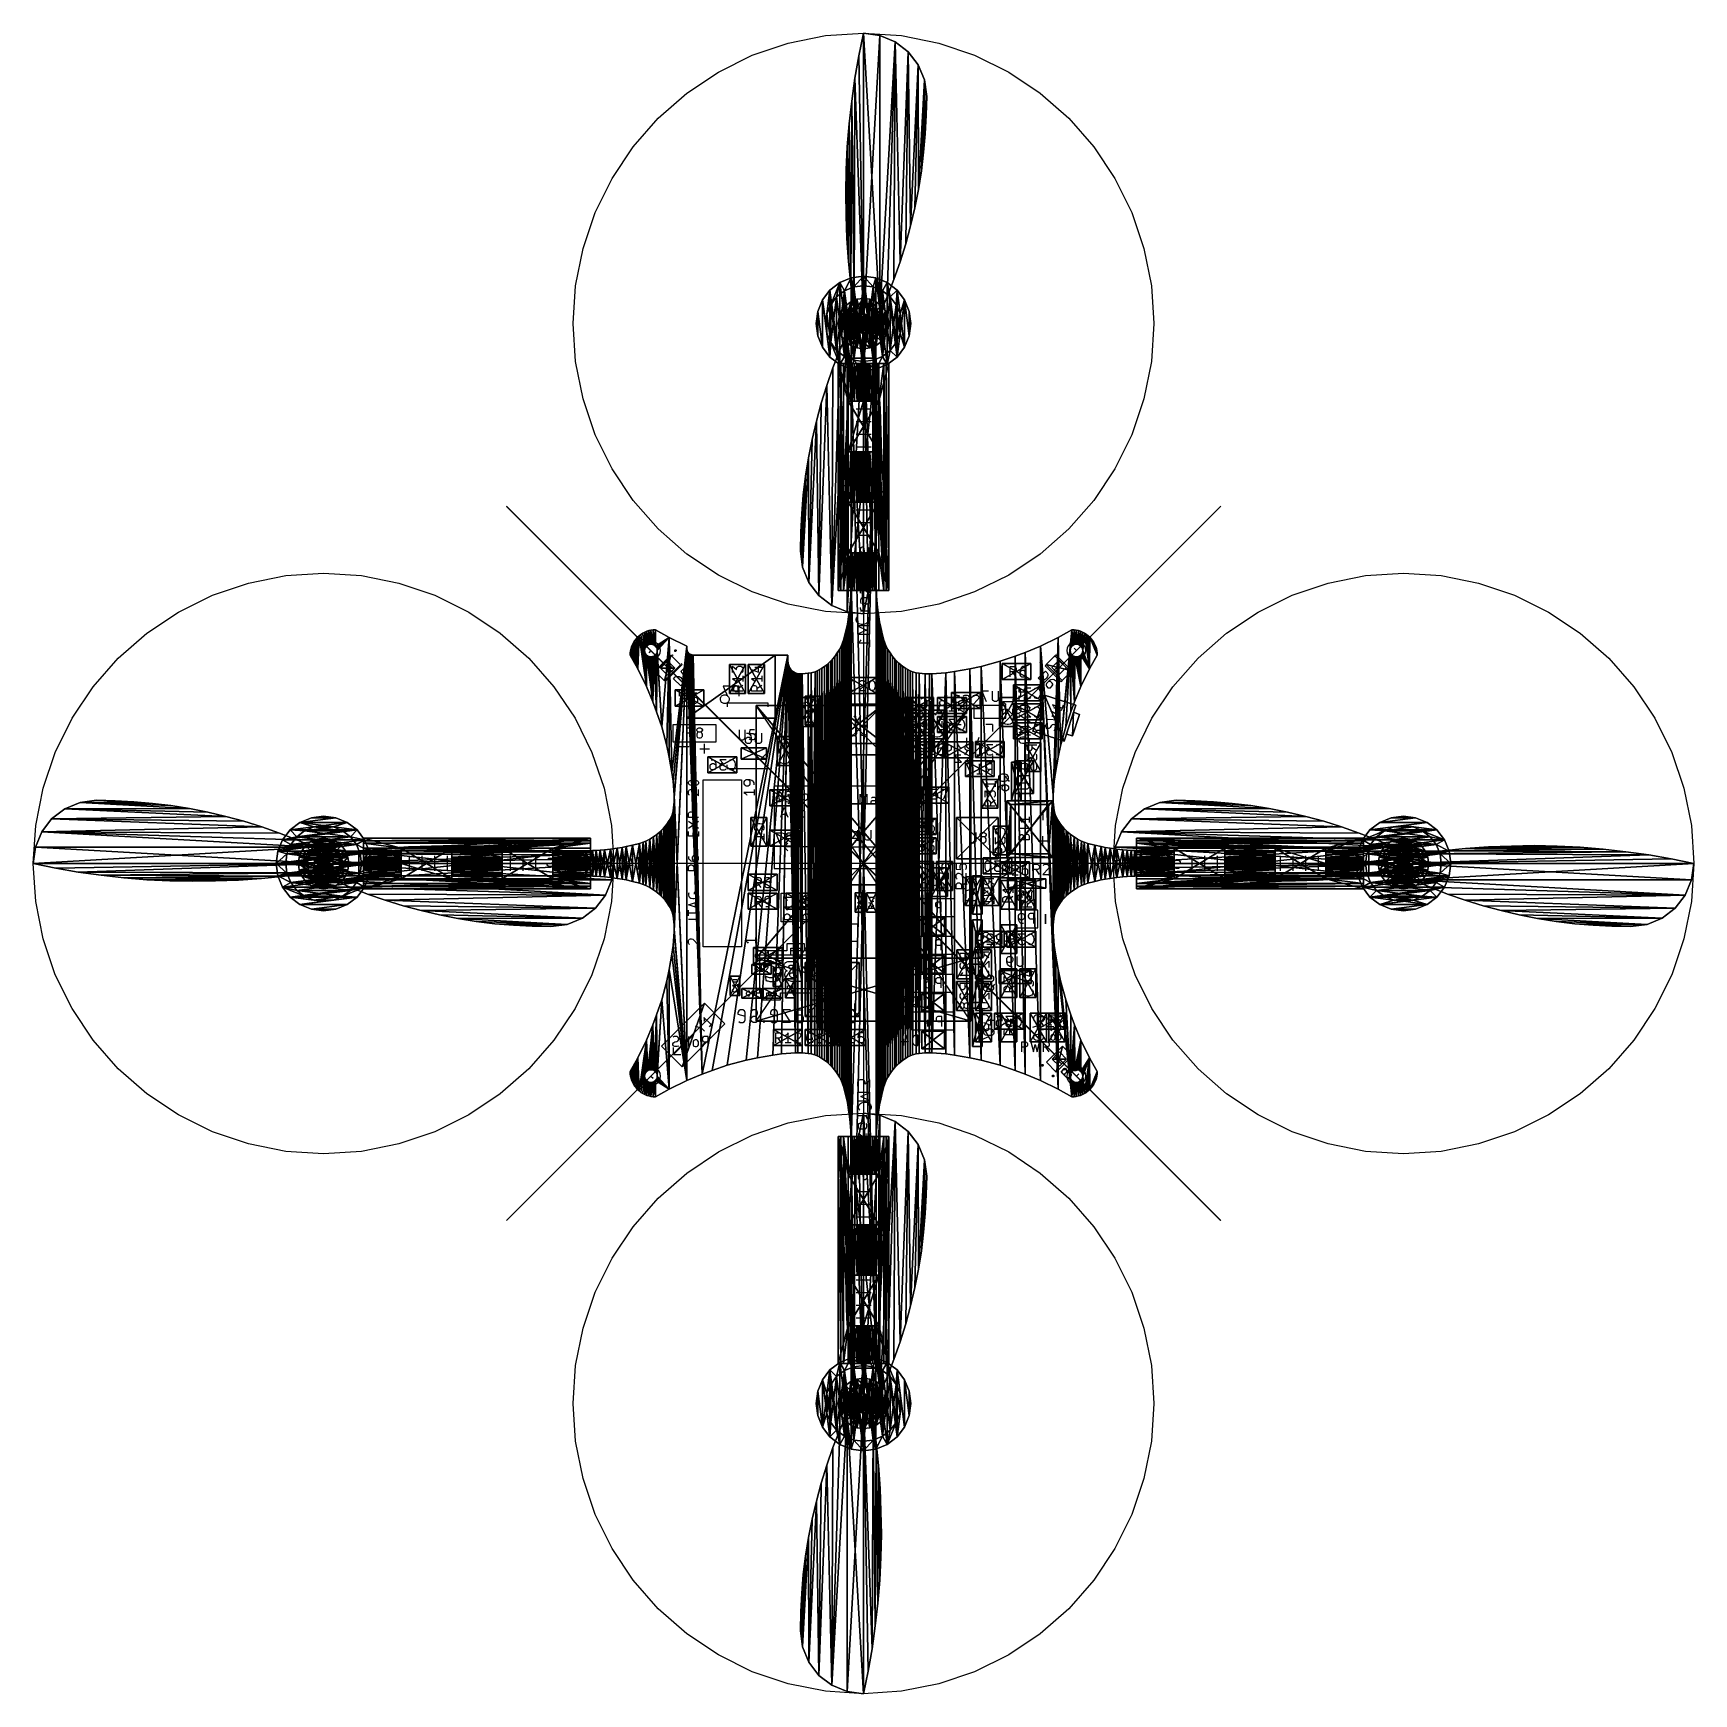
# Model space of a CAD drawing. Header units: metres. Extents: x 0 to 132, y 0 to 132.
import ezdxf

# ---------------------------------------------------------------- set-up
doc = ezdxf.new("R2010")
doc.units = ezdxf.units.M

msp = doc.modelspace()

# ---------------------------------------------------------------- linework, layer by layer
at = {"layer": 'Group#1'}
for p, q in [((56.96, 129.78, 19.8), (59.81, 130.75, 19.8)), ((56.96, 129.78, 16.8), (59.81, 130.75, 16.8)), ((59.81, 130.75, 19.8), (62.76, 131.34, 19.8)), ((59.81, 130.75, 16.8), (62.76, 131.34, 16.8)), ((62.76, 131.34, 16.8), (65.77, 131.53, 16.8)), ((62.76, 131.34, 19.8), (65.77, 131.53, 19.8)), ((65.77, 131.53, 16.8), (68.77, 131.34, 16.8)), ((65.77, 131.53, 19.8), (68.77, 131.34, 19.8)), ((68.77, 131.34, 16.8), (71.72, 130.75, 16.8)), ((68.77, 131.34, 19.8), (71.72, 130.75, 19.8)), ((71.72, 130.75, 16.8), (74.57, 129.78, 16.8)), ((71.72, 130.75, 19.8), (74.57, 129.78, 19.8)), ((54.27, 128.45, 19.8), (56.96, 129.78, 19.8)), ((54.27, 128.45, 16.8), (56.96, 129.78, 16.8)), ((74.57, 129.78, 16.8), (77.27, 128.45, 16.8)), ((74.57, 129.78, 19.8), (77.27, 128.45, 19.8)), ((51.76, 126.78, 19.8), (54.27, 128.45, 19.8)), ((51.76, 126.78, 16.8), (54.27, 128.45, 16.8)), ((77.27, 128.45, 16.8), (79.77, 126.78, 16.8)), ((77.27, 128.45, 19.8), (79.77, 126.78, 19.8)), ((49.5, 124.8, 19.8), (51.76, 126.78, 19.8)), ((49.5, 124.8, 16.8), (51.76, 126.78, 16.8)), ((79.77, 126.78, 16.8), (82.03, 124.8, 16.8)), ((79.77, 126.78, 19.8), (82.03, 124.8, 19.8)), ((47.52, 122.53, 16.8), (49.5, 124.8, 16.8)), ((47.52, 122.53, 19.8), (49.5, 124.8, 19.8)), ((82.03, 124.8, 16.8), (84.01, 122.53, 16.8)), ((82.03, 124.8, 19.8), (84.01, 122.53, 19.8)), ((45.85, 120.03, 16.8), (47.52, 122.53, 16.8)), ((45.85, 120.03, 19.8), (47.52, 122.53, 19.8)), ((84.01, 122.53, 16.8), (85.68, 120.03, 16.8)), ((84.01, 122.53, 19.8), (85.68, 120.03, 19.8)), ((44.52, 117.33, 16.8), (45.85, 120.03, 16.8)), ((44.52, 117.33, 19.8), (45.85, 120.03, 19.8)), ((85.68, 120.03, 16.8), (87.02, 117.33, 16.8)), ((85.68, 120.03, 19.8), (87.02, 117.33, 19.8)), ((43.55, 114.48, 16.8), (44.52, 117.33, 16.8)), ((43.55, 114.48, 19.8), (44.52, 117.33, 19.8)), ((87.02, 117.33, 16.8), (87.98, 114.48, 16.8)), ((87.02, 117.33, 19.8), (87.98, 114.48, 19.8)), ((42.96, 111.53, 16.8), (43.55, 114.48, 16.8)), ((42.96, 111.53, 19.8), (43.55, 114.48, 19.8)), ((87.98, 114.48, 16.8), (88.57, 111.53, 16.8)), ((87.98, 114.48, 19.8), (88.57, 111.53, 19.8)), ((42.77, 108.53, 16.8), (42.96, 111.53, 16.8)), ((42.77, 108.53, 19.8), (42.96, 111.53, 19.8)), ((88.57, 111.53, 16.8), (88.77, 108.53, 16.8)), ((88.57, 111.53, 19.8), (88.77, 108.53, 19.8)), ((42.96, 105.53, 16.8), (42.77, 108.53, 16.8)), ((42.96, 105.53, 19.8), (42.77, 108.53, 19.8)), ((65.77, 108.53, 19.8), (65.77, 108.53, 29.8)), ((88.77, 108.53, 16.8), (88.57, 105.53, 16.8)), ((88.77, 108.53, 19.8), (88.57, 105.53, 19.8)), ((43.55, 102.58, 16.8), (42.96, 105.53, 16.8)), ((43.55, 102.58, 19.8), (42.96, 105.53, 19.8)), ((88.57, 105.53, 16.8), (87.98, 102.58, 16.8)), ((88.57, 105.53, 19.8), (87.98, 102.58, 19.8)), ((44.52, 99.73, 16.8), (43.55, 102.58, 16.8)), ((44.52, 99.73, 19.8), (43.55, 102.58, 19.8)), ((87.98, 102.58, 16.8), (87.02, 99.73, 16.8)), ((87.98, 102.58, 19.8), (87.02, 99.73, 19.8)), ((45.85, 97.03, 16.8), (44.52, 99.73, 16.8)), ((45.85, 97.03, 19.8), (44.52, 99.73, 19.8)), ((87.02, 99.73, 16.8), (85.68, 97.03, 16.8)), ((87.02, 99.73, 19.8), (85.68, 97.03, 19.8)), ((47.52, 94.53, 16.8), (45.85, 97.03, 16.8)), ((47.52, 94.53, 19.8), (45.85, 97.03, 19.8)), ((85.68, 97.03, 16.8), (84.01, 94.53, 16.8)), ((85.68, 97.03, 19.8), (84.01, 94.53, 19.8)), ((49.5, 92.27, 16.8), (47.52, 94.53, 16.8)), ((49.5, 92.27, 19.8), (47.52, 94.53, 19.8)), ((84.01, 94.53, 16.8), (82.03, 92.27, 16.8)), ((84.01, 94.53, 19.8), (82.03, 92.27, 19.8)), ((51.76, 90.28, 16.8), (49.5, 92.27, 16.8)), ((51.76, 90.28, 19.8), (49.5, 92.27, 19.8)), ((82.03, 92.27, 16.8), (79.77, 90.28, 16.8)), ((82.03, 92.27, 19.8), (79.77, 90.28, 19.8)), ((54.27, 88.61, 16.8), (51.76, 90.28, 16.8)), ((54.27, 88.61, 19.8), (51.76, 90.28, 19.8)), ((79.77, 90.28, 16.8), (77.27, 88.61, 16.8)), ((79.77, 90.28, 19.8), (77.27, 88.61, 19.8)), ((17.05, 87.98, 16.8), (20, 88.57, 16.8)), ((17.05, 87.98, 19.8), (20, 88.57, 19.8)), ((20, 88.57, 16.8), (23, 88.77, 16.8)), ((20, 88.57, 19.8), (23, 88.77, 19.8)), ((23, 88.77, 16.8), (26, 88.57, 16.8)), ((23, 88.77, 19.8), (26, 88.57, 19.8)), ((26, 88.57, 16.8), (28.95, 87.98, 16.8)), ((26, 88.57, 19.8), (28.95, 87.98, 19.8)), ((56.96, 87.28, 16.8), (54.27, 88.61, 16.8)), ((56.96, 87.28, 19.8), (54.27, 88.61, 19.8)), ((77.27, 88.61, 16.8), (74.57, 87.28, 16.8)), ((77.27, 88.61, 19.8), (74.57, 87.28, 19.8)), ((102.58, 87.98, 16.8), (105.53, 88.57, 16.8)), ((102.58, 87.98, 19.8), (105.53, 88.57, 19.8)), ((105.53, 88.57, 16.8), (108.53, 88.77, 16.8)), ((105.53, 88.57, 19.8), (108.53, 88.77, 19.8)), ((108.53, 88.77, 16.8), (111.53, 88.57, 16.8)), ((108.53, 88.77, 19.8), (111.53, 88.57, 19.8)), ((111.53, 88.57, 16.8), (114.48, 87.98, 16.8)), ((111.53, 88.57, 19.8), (114.48, 87.98, 19.8)), ((11.5, 85.68, 16.8), (14.2, 87.02, 16.8)), ((11.5, 85.68, 19.8), (14.2, 87.02, 19.8)), ((14.2, 87.02, 16.8), (17.05, 87.98, 16.8)), ((14.2, 87.02, 19.8), (17.05, 87.98, 19.8)), ((28.95, 87.98, 16.8), (31.8, 87.02, 16.8)), ((28.95, 87.98, 19.8), (31.8, 87.02, 19.8)), ((31.8, 87.02, 16.8), (34.5, 85.68, 16.8)), ((31.8, 87.02, 19.8), (34.5, 85.68, 19.8)), ((59.81, 86.32, 16.8), (56.96, 87.28, 16.8)), ((59.81, 86.32, 19.8), (56.96, 87.28, 19.8)), ((74.57, 87.28, 16.8), (71.72, 86.32, 16.8)), ((74.57, 87.28, 19.8), (71.72, 86.32, 19.8)), ((97.03, 85.68, 16.8), (99.73, 87.02, 16.8)), ((97.03, 85.68, 19.8), (99.73, 87.02, 19.8)), ((99.73, 87.02, 16.8), (102.58, 87.98, 16.8)), ((99.73, 87.02, 19.8), (102.58, 87.98, 19.8)), ((114.48, 87.98, 16.8), (117.33, 87.02, 16.8)), ((114.48, 87.98, 19.8), (117.33, 87.02, 19.8)), ((117.33, 87.02, 16.8), (120.03, 85.68, 16.8)), ((117.33, 87.02, 19.8), (120.03, 85.68, 19.8)), ((9, 84.01, 16.8), (11.5, 85.68, 16.8)), ((9, 84.01, 19.8), (11.5, 85.68, 19.8)), ((34.5, 85.68, 16.8), (37, 84.01, 16.8)), ((34.5, 85.68, 19.8), (37, 84.01, 19.8)), ((62.76, 85.73, 16.8), (59.81, 86.32, 16.8)), ((62.76, 85.73, 19.8), (59.81, 86.32, 19.8)), ((65.77, 85.53, 16.8), (62.76, 85.73, 16.8)), ((65.77, 85.53, 19.8), (62.76, 85.73, 19.8)), ((68.77, 85.73, 16.8), (65.77, 85.53, 16.8)), ((68.77, 85.73, 19.8), (65.77, 85.53, 19.8)), ((71.72, 86.32, 16.8), (68.77, 85.73, 16.8)), ((71.72, 86.32, 19.8), (68.77, 85.73, 19.8)), ((94.53, 84.01, 16.8), (97.03, 85.68, 16.8)), ((94.53, 84.01, 19.8), (97.03, 85.68, 19.8)), ((120.03, 85.68, 16.8), (122.53, 84.01, 16.8)), ((120.03, 85.68, 19.8), (122.53, 84.01, 19.8)), ((6.74, 82.03, 16.8), (9, 84.01, 16.8)), ((6.74, 82.03, 19.8), (9, 84.01, 19.8)), ((37, 84.01, 16.8), (39.26, 82.03, 16.8)), ((37, 84.01, 19.8), (39.26, 82.03, 19.8)), ((92.27, 82.03, 16.8), (94.53, 84.01, 16.8)), ((92.27, 82.03, 19.8), (94.53, 84.01, 19.8)), ((122.53, 84.01, 16.8), (124.8, 82.03, 16.8)), ((122.53, 84.01, 19.8), (124.8, 82.03, 19.8)), ((4.75, 79.77, 16.8), (6.74, 82.03, 16.8)), ((4.75, 79.77, 19.8), (6.74, 82.03, 19.8)), ((39.26, 82.03, 16.8), (41.25, 79.77, 16.8)), ((39.26, 82.03, 19.8), (41.25, 79.77, 19.8)), ((90.28, 79.77, 16.8), (92.27, 82.03, 16.8)), ((90.28, 79.77, 19.8), (92.27, 82.03, 19.8)), ((124.8, 82.03, 19.8), (126.78, 79.77, 19.8)), ((124.8, 82.03, 16.8), (126.78, 79.77, 16.8)), ((3.08, 77.27, 16.8), (4.75, 79.77, 16.8)), ((3.08, 77.27, 19.8), (4.75, 79.77, 19.8)), ((41.25, 79.77, 16.8), (42.92, 77.27, 16.8)), ((41.25, 79.77, 19.8), (42.92, 77.27, 19.8)), ((88.61, 77.27, 16.8), (90.28, 79.77, 16.8)), ((88.61, 77.27, 19.8), (90.28, 79.77, 19.8)), ((126.78, 79.77, 19.8), (128.45, 77.27, 19.8)), ((126.78, 79.77, 16.8), (128.45, 77.27, 16.8)), ((1.75, 74.57, 16.8), (3.08, 77.27, 16.8)), ((1.75, 74.57, 19.8), (3.08, 77.27, 19.8)), ((42.92, 77.27, 16.8), (44.25, 74.57, 16.8)), ((42.92, 77.27, 19.8), (44.25, 74.57, 19.8)), ((87.28, 74.57, 16.8), (88.61, 77.27, 16.8)), ((87.28, 74.57, 19.8), (88.61, 77.27, 19.8)), ((128.45, 77.27, 19.8), (129.78, 74.57, 19.8)), ((128.45, 77.27, 16.8), (129.78, 74.57, 16.8)), ((0.78, 71.72, 16.8), (1.75, 74.57, 16.8)), ((0.78, 71.72, 19.8), (1.75, 74.57, 19.8)), ((44.25, 74.57, 16.8), (45.22, 71.72, 16.8)), ((44.25, 74.57, 19.8), (45.22, 71.72, 19.8)), ((86.32, 71.72, 16.8), (87.28, 74.57, 16.8)), ((86.32, 71.72, 19.8), (87.28, 74.57, 19.8)), ((129.78, 74.57, 19.8), (130.75, 71.72, 19.8)), ((129.78, 74.57, 16.8), (130.75, 71.72, 16.8)), ((0.2, 68.77, 16.8), (0.78, 71.72, 16.8)), ((0.2, 68.77, 19.8), (0.78, 71.72, 19.8)), ((45.22, 71.72, 16.8), (45.8, 68.77, 16.8)), ((45.22, 71.72, 19.8), (45.8, 68.77, 19.8)), ((85.73, 68.77, 16.8), (86.32, 71.72, 16.8)), ((85.73, 68.77, 19.8), (86.32, 71.72, 19.8)), ((130.75, 71.72, 19.8), (131.34, 68.77, 19.8)), ((130.75, 71.72, 16.8), (131.34, 68.77, 16.8)), ((0, 65.77, 16.8), (0.2, 68.77, 16.8)), ((0, 65.77, 19.8), (0.2, 68.77, 19.8)), ((45.8, 68.77, 16.8), (46, 65.77, 16.8)), ((45.8, 68.77, 19.8), (46, 65.77, 19.8)), ((85.53, 65.77, 16.8), (85.73, 68.77, 16.8)), ((85.53, 65.77, 19.8), (85.73, 68.77, 19.8)), ((131.34, 68.77, 16.8), (131.53, 65.77, 16.8)), ((131.34, 68.77, 19.8), (131.53, 65.77, 19.8)), ((0.2, 62.76, 16.8), (0, 65.77, 16.8)), ((0.2, 62.76, 19.8), (0, 65.77, 19.8)), ((23, 65.77, 19.8), (23, 65.77, 29.8)), ((46, 65.77, 16.8), (45.8, 62.76, 16.8)), ((46, 65.77, 19.8), (45.8, 62.76, 19.8)), ((85.73, 62.76, 16.8), (85.53, 65.77, 16.8)), ((85.73, 62.76, 19.8), (85.53, 65.77, 19.8)), ((108.53, 65.77, 19.8), (108.53, 65.77, 29.8)), ((131.53, 65.77, 16.8), (131.34, 62.76, 16.8)), ((131.53, 65.77, 19.8), (131.34, 62.76, 19.8)), ((0.78, 59.81, 19.8), (0.2, 62.76, 19.8)), ((0.78, 59.81, 16.8), (0.2, 62.76, 16.8)), ((45.8, 62.76, 16.8), (45.22, 59.81, 16.8)), ((45.8, 62.76, 19.8), (45.22, 59.81, 19.8)), ((86.32, 59.81, 16.8), (85.73, 62.76, 16.8)), ((86.32, 59.81, 19.8), (85.73, 62.76, 19.8)), ((131.34, 62.76, 16.8), (130.75, 59.81, 16.8)), ((131.34, 62.76, 19.8), (130.75, 59.81, 19.8)), ((1.75, 56.96, 19.8), (0.78, 59.81, 19.8)), ((1.75, 56.96, 16.8), (0.78, 59.81, 16.8)), ((45.22, 59.81, 16.8), (44.25, 56.96, 16.8)), ((45.22, 59.81, 19.8), (44.25, 56.96, 19.8)), ((87.28, 56.96, 16.8), (86.32, 59.81, 16.8)), ((87.28, 56.96, 19.8), (86.32, 59.81, 19.8)), ((130.75, 59.81, 16.8), (129.78, 56.96, 16.8)), ((130.75, 59.81, 19.8), (129.78, 56.96, 19.8)), ((3.08, 54.27, 19.8), (1.75, 56.96, 19.8)), ((3.08, 54.27, 16.8), (1.75, 56.96, 16.8)), ((44.25, 56.96, 16.8), (42.92, 54.27, 16.8)), ((44.25, 56.96, 19.8), (42.92, 54.27, 19.8)), ((88.61, 54.27, 16.8), (87.28, 56.96, 16.8)), ((88.61, 54.27, 19.8), (87.28, 56.96, 19.8)), ((129.78, 56.96, 16.8), (128.45, 54.27, 16.8)), ((129.78, 56.96, 19.8), (128.45, 54.27, 19.8)), ((4.75, 51.76, 19.8), (3.08, 54.27, 19.8)), ((4.75, 51.76, 16.8), (3.08, 54.27, 16.8)), ((42.92, 54.27, 16.8), (41.25, 51.76, 16.8)), ((42.92, 54.27, 19.8), (41.25, 51.76, 19.8)), ((90.28, 51.76, 16.8), (88.61, 54.27, 16.8)), ((90.28, 51.76, 19.8), (88.61, 54.27, 19.8)), ((128.45, 54.27, 16.8), (126.78, 51.76, 16.8)), ((128.45, 54.27, 19.8), (126.78, 51.76, 19.8)), ((6.74, 49.5, 19.8), (4.75, 51.76, 19.8)), ((6.74, 49.5, 16.8), (4.75, 51.76, 16.8)), ((41.25, 51.76, 16.8), (39.26, 49.5, 16.8)), ((41.25, 51.76, 19.8), (39.26, 49.5, 19.8)), ((92.27, 49.5, 16.8), (90.28, 51.76, 16.8)), ((92.27, 49.5, 19.8), (90.28, 51.76, 19.8)), ((126.78, 51.76, 16.8), (124.8, 49.5, 16.8)), ((126.78, 51.76, 19.8), (124.8, 49.5, 19.8)), ((9, 47.52, 16.8), (6.74, 49.5, 16.8)), ((9, 47.52, 19.8), (6.74, 49.5, 19.8)), ((39.26, 49.5, 16.8), (37, 47.52, 16.8)), ((39.26, 49.5, 19.8), (37, 47.52, 19.8)), ((94.53, 47.52, 16.8), (92.27, 49.5, 16.8)), ((94.53, 47.52, 19.8), (92.27, 49.5, 19.8)), ((124.8, 49.5, 16.8), (122.53, 47.52, 16.8)), ((124.8, 49.5, 19.8), (122.53, 47.52, 19.8)), ((11.5, 45.85, 16.8), (9, 47.52, 16.8)), ((11.5, 45.85, 19.8), (9, 47.52, 19.8)), ((37, 47.52, 16.8), (34.5, 45.85, 16.8)), ((37, 47.52, 19.8), (34.5, 45.85, 19.8)), ((97.03, 45.85, 16.8), (94.53, 47.52, 16.8)), ((97.03, 45.85, 19.8), (94.53, 47.52, 19.8)), ((122.53, 47.52, 16.8), (120.03, 45.85, 16.8)), ((122.53, 47.52, 19.8), (120.03, 45.85, 19.8)), ((14.2, 44.52, 16.8), (11.5, 45.85, 16.8)), ((14.2, 44.52, 19.8), (11.5, 45.85, 19.8)), ((34.5, 45.85, 16.8), (31.8, 44.52, 16.8)), ((34.5, 45.85, 19.8), (31.8, 44.52, 19.8)), ((56.96, 44.25, 16.8), (59.81, 45.22, 16.8)), ((56.96, 44.25, 19.8), (59.81, 45.22, 19.8)), ((59.81, 45.22, 16.8), (62.76, 45.8, 16.8)), ((59.81, 45.22, 19.8), (62.76, 45.8, 19.8)), ((62.76, 45.8, 16.8), (65.77, 46, 16.8)), ((62.76, 45.8, 19.8), (65.77, 46, 19.8)), ((65.77, 46, 16.8), (68.77, 45.8, 16.8)), ((65.77, 46, 19.8), (68.77, 45.8, 19.8)), ((68.77, 45.8, 16.8), (71.72, 45.22, 16.8)), ((68.77, 45.8, 19.8), (71.72, 45.22, 19.8)), ((71.72, 45.22, 16.8), (74.57, 44.25, 16.8)), ((71.72, 45.22, 19.8), (74.57, 44.25, 19.8)), ((99.73, 44.52, 16.8), (97.03, 45.85, 16.8)), ((99.73, 44.52, 19.8), (97.03, 45.85, 19.8)), ((120.03, 45.85, 16.8), (117.33, 44.52, 16.8)), ((120.03, 45.85, 19.8), (117.33, 44.52, 19.8)), ((17.05, 43.55, 16.8), (14.2, 44.52, 16.8)), ((17.05, 43.55, 19.8), (14.2, 44.52, 19.8)), ((20, 42.96, 16.8), (17.05, 43.55, 16.8)), ((20, 42.96, 19.8), (17.05, 43.55, 19.8)), ((28.95, 43.55, 16.8), (26, 42.96, 16.8)), ((28.95, 43.55, 19.8), (26, 42.96, 19.8)), ((31.8, 44.52, 16.8), (28.95, 43.55, 16.8)), ((31.8, 44.52, 19.8), (28.95, 43.55, 19.8)), ((54.27, 42.92, 16.8), (56.96, 44.25, 16.8)), ((54.27, 42.92, 19.8), (56.96, 44.25, 19.8)), ((74.57, 44.25, 16.8), (77.27, 42.92, 16.8)), ((74.57, 44.25, 19.8), (77.27, 42.92, 19.8)), ((102.58, 43.55, 16.8), (99.73, 44.52, 16.8)), ((102.58, 43.55, 19.8), (99.73, 44.52, 19.8)), ((105.53, 42.96, 16.8), (102.58, 43.55, 16.8)), ((105.53, 42.96, 19.8), (102.58, 43.55, 19.8)), ((114.48, 43.55, 16.8), (111.53, 42.96, 16.8)), ((114.48, 43.55, 19.8), (111.53, 42.96, 19.8)), ((117.33, 44.52, 16.8), (114.48, 43.55, 16.8)), ((117.33, 44.52, 19.8), (114.48, 43.55, 19.8)), ((23, 42.77, 16.8), (20, 42.96, 16.8)), ((23, 42.77, 19.8), (20, 42.96, 19.8)), ((26, 42.96, 16.8), (23, 42.77, 16.8)), ((26, 42.96, 19.8), (23, 42.77, 19.8)), ((51.76, 41.25, 16.8), (54.27, 42.92, 16.8)), ((51.76, 41.25, 19.8), (54.27, 42.92, 19.8)), ((77.27, 42.92, 16.8), (79.77, 41.25, 16.8)), ((77.27, 42.92, 19.8), (79.77, 41.25, 19.8)), ((108.53, 42.77, 16.8), (105.53, 42.96, 16.8)), ((108.53, 42.77, 19.8), (105.53, 42.96, 19.8)), ((111.53, 42.96, 16.8), (108.53, 42.77, 16.8)), ((111.53, 42.96, 19.8), (108.53, 42.77, 19.8)), ((49.5, 39.26, 16.8), (51.76, 41.25, 16.8)), ((49.5, 39.26, 19.8), (51.76, 41.25, 19.8)), ((79.77, 41.25, 16.8), (82.03, 39.26, 16.8)), ((79.77, 41.25, 19.8), (82.03, 39.26, 19.8)), ((47.52, 37, 16.8), (49.5, 39.26, 16.8)), ((47.52, 37, 19.8), (49.5, 39.26, 19.8)), ((82.03, 39.26, 16.8), (84.01, 37, 16.8)), ((82.03, 39.26, 19.8), (84.01, 37, 19.8)), ((45.85, 34.5, 16.8), (47.52, 37, 16.8)), ((45.85, 34.5, 19.8), (47.52, 37, 19.8)), ((84.01, 37, 16.8), (85.68, 34.5, 16.8)), ((84.01, 37, 19.8), (85.68, 34.5, 19.8)), ((44.52, 31.8, 16.8), (45.85, 34.5, 16.8)), ((44.52, 31.8, 19.8), (45.85, 34.5, 19.8)), ((85.68, 34.5, 16.8), (87.02, 31.8, 16.8)), ((85.68, 34.5, 19.8), (87.02, 31.8, 19.8)), ((43.55, 28.95, 16.8), (44.52, 31.8, 16.8)), ((43.55, 28.95, 19.8), (44.52, 31.8, 19.8)), ((87.02, 31.8, 16.8), (87.98, 28.95, 16.8)), ((87.02, 31.8, 19.8), (87.98, 28.95, 19.8)), ((42.96, 26, 16.8), (43.55, 28.95, 16.8)), ((42.96, 26, 19.8), (43.55, 28.95, 19.8)), ((87.98, 28.95, 16.8), (88.57, 26, 16.8)), ((87.98, 28.95, 19.8), (88.57, 26, 19.8)), ((42.77, 23, 16.8), (42.96, 26, 16.8)), ((42.77, 23, 19.8), (42.96, 26, 19.8)), ((88.57, 26, 16.8), (88.77, 23, 16.8)), ((88.57, 26, 19.8), (88.77, 23, 19.8)), ((42.96, 20, 16.8), (42.77, 23, 16.8)), ((42.96, 20, 19.8), (42.77, 23, 19.8)), ((65.77, 23, 19.8), (65.77, 23, 29.8)), ((88.77, 23, 16.8), (88.57, 20, 16.8)), ((88.77, 23, 19.8), (88.57, 20, 19.8)), ((43.55, 17.05, 16.8), (42.96, 20, 16.8)), ((43.55, 17.05, 19.8), (42.96, 20, 19.8)), ((88.57, 20, 16.8), (87.98, 17.05, 16.8)), ((88.57, 20, 19.8), (87.98, 17.05, 19.8)), ((44.52, 14.2, 16.8), (43.55, 17.05, 16.8)), ((44.52, 14.2, 19.8), (43.55, 17.05, 19.8)), ((87.98, 17.05, 16.8), (87.02, 14.2, 16.8)), ((87.98, 17.05, 19.8), (87.02, 14.2, 19.8)), ((45.85, 11.5, 16.8), (44.52, 14.2, 16.8)), ((45.85, 11.5, 19.8), (44.52, 14.2, 19.8)), ((87.02, 14.2, 16.8), (85.68, 11.5, 16.8)), ((87.02, 14.2, 19.8), (85.68, 11.5, 19.8)), ((47.52, 9, 16.8), (45.85, 11.5, 16.8)), ((47.52, 9, 19.8), (45.85, 11.5, 19.8)), ((85.68, 11.5, 16.8), (84.01, 9, 16.8)), ((85.68, 11.5, 19.8), (84.01, 9, 19.8)), ((49.5, 6.74, 16.8), (47.52, 9, 16.8)), ((49.5, 6.74, 19.8), (47.52, 9, 19.8)), ((84.01, 9, 16.8), (82.03, 6.74, 16.8)), ((84.01, 9, 19.8), (82.03, 6.74, 19.8)), ((51.76, 4.75, 16.8), (49.5, 6.74, 16.8)), ((51.76, 4.75, 19.8), (49.5, 6.74, 19.8)), ((82.03, 6.74, 19.8), (79.77, 4.75, 19.8)), ((82.03, 6.74, 16.8), (79.77, 4.75, 16.8)), ((54.27, 3.08, 16.8), (51.76, 4.75, 16.8)), ((54.27, 3.08, 19.8), (51.76, 4.75, 19.8)), ((79.77, 4.75, 19.8), (77.27, 3.08, 19.8)), ((79.77, 4.75, 16.8), (77.27, 3.08, 16.8)), ((56.96, 1.75, 16.8), (54.27, 3.08, 16.8)), ((56.96, 1.75, 19.8), (54.27, 3.08, 19.8)), ((77.27, 3.08, 19.8), (74.57, 1.75, 19.8)), ((77.27, 3.08, 16.8), (74.57, 1.75, 16.8)), ((59.81, 0.78, 16.8), (56.96, 1.75, 16.8)), ((59.81, 0.78, 19.8), (56.96, 1.75, 19.8)), ((74.57, 1.75, 19.8), (71.72, 0.78, 19.8)), ((74.57, 1.75, 16.8), (71.72, 0.78, 16.8)), ((62.76, 0.2, 16.8), (59.81, 0.78, 16.8)), ((62.76, 0.2, 19.8), (59.81, 0.78, 19.8)), ((65.77, 0, 16.8), (62.76, 0.2, 16.8)), ((65.77, 0, 19.8), (62.76, 0.2, 19.8)), ((68.77, 0.2, 16.8), (65.77, 0, 16.8)), ((68.77, 0.2, 19.8), (65.77, 0, 19.8)), ((71.72, 0.78, 19.8), (68.77, 0.2, 19.8)), ((71.72, 0.78, 16.8), (68.77, 0.2, 16.8))]:
    msp.add_line(p, q, dxfattribs=at)
at = {"layer": 'Group#106'}
msp.add_line((65.78, 65.78, 8), (65.78, 65.78, 29.8), dxfattribs=at)
at = {"layer": 'Group#115'}
for p, q in [((48.21, 49.13, 8), (48.18, 48.93, 8)), ((48.21, 49.13, 6.5), (48.18, 48.93, 6.5)), ((48.18, 48.93, 8), (48.21, 48.74, 8)), ((48.18, 48.93, 6.5), (48.21, 48.74, 6.5)), ((48.28, 49.31, 8), (48.21, 49.13, 8)), ((48.28, 49.31, 6.5), (48.21, 49.13, 6.5)), ((48.21, 48.74, 8), (48.28, 48.56, 8)), ((48.21, 48.74, 6.5), (48.28, 48.56, 6.5)), ((48.4, 49.46, 8), (48.28, 49.31, 8)), ((48.4, 49.46, 6.5), (48.28, 49.31, 6.5)), ((48.55, 49.58, 8), (48.4, 49.46, 8)), ((48.55, 49.58, 6.5), (48.4, 49.46, 6.5)), ((48.74, 49.66, 8), (48.55, 49.58, 8)), ((48.74, 49.66, 6.5), (48.55, 49.58, 6.5)), ((48.93, 49.68, 8), (48.74, 49.66, 8)), ((48.93, 49.68, 6.5), (48.74, 49.66, 6.5)), ((49.12, 49.66, 8), (48.93, 49.68, 8)), ((49.12, 49.66, 6.5), (48.93, 49.68, 6.5)), ((48.93, 48.93, 8), (49.11, 49.11, 8)), ((48.93, 48.93, 8), (49.11, 48.76, 8)), ((49.3, 49.58, 8), (49.12, 49.66, 8)), ((49.3, 49.58, 6.5), (49.12, 49.66, 6.5)), ((49.46, 49.46, 8), (49.3, 49.58, 8)), ((49.46, 49.46, 6.5), (49.3, 49.58, 6.5)), ((49.58, 49.31, 8), (49.46, 49.46, 8)), ((49.58, 49.31, 6.5), (49.46, 49.46, 6.5)), ((49.65, 49.13, 8), (49.58, 49.31, 8)), ((49.65, 49.13, 6.5), (49.58, 49.31, 6.5)), ((49.58, 48.56, 8), (49.65, 48.74, 8)), ((49.58, 48.56, 6.5), (49.65, 48.74, 6.5)), ((49.68, 48.93, 8), (49.65, 49.13, 8)), ((49.68, 48.93, 6.5), (49.65, 49.13, 6.5)), ((49.65, 48.74, 8), (49.68, 48.93, 8)), ((49.65, 48.74, 6.5), (49.68, 48.93, 6.5)), ((48.28, 48.56, 8), (48.4, 48.4, 8)), ((48.28, 48.56, 6.5), (48.4, 48.4, 6.5)), ((48.4, 48.4, 8), (48.55, 48.28, 8)), ((48.4, 48.4, 6.5), (48.55, 48.28, 6.5)), ((48.55, 48.28, 8), (48.74, 48.21, 8)), ((48.55, 48.28, 6.5), (48.74, 48.21, 6.5)), ((48.74, 48.21, 8), (48.93, 48.18, 8)), ((48.74, 48.21, 6.5), (48.93, 48.18, 6.5)), ((48.93, 48.18, 8), (49.12, 48.21, 8)), ((48.93, 48.18, 6.5), (49.12, 48.21, 6.5)), ((49.12, 48.21, 8), (49.3, 48.28, 8)), ((49.12, 48.21, 6.5), (49.3, 48.28, 6.5)), ((49.3, 48.28, 8), (49.46, 48.4, 8)), ((49.3, 48.28, 6.5), (49.46, 48.4, 6.5)), ((49.46, 48.4, 8), (49.58, 48.56, 8)), ((49.46, 48.4, 6.5), (49.58, 48.56, 6.5))]:
    msp.add_line(p, q, dxfattribs=at)
at = {"layer": 'Group#116'}
for p, q in [((81.9, 49.13, 8), (81.88, 48.93, 8)), ((81.9, 49.13, 6.5), (81.88, 48.93, 6.5)), ((81.88, 48.93, 8), (81.9, 48.74, 8)), ((81.88, 48.93, 6.5), (81.9, 48.74, 6.5)), ((81.98, 49.31, 8), (81.9, 49.13, 8)), ((81.98, 49.31, 6.5), (81.9, 49.13, 6.5)), ((81.9, 48.74, 8), (81.98, 48.56, 8)), ((81.9, 48.74, 6.5), (81.98, 48.56, 6.5)), ((82.1, 49.46, 8), (81.98, 49.31, 8)), ((82.1, 49.46, 6.5), (81.98, 49.31, 6.5)), ((82.25, 49.58, 8), (82.1, 49.46, 8)), ((82.25, 49.58, 6.5), (82.1, 49.46, 6.5)), ((82.43, 49.66, 8), (82.25, 49.58, 8)), ((82.43, 49.66, 6.5), (82.25, 49.58, 6.5)), ((82.63, 49.68, 8), (82.43, 49.66, 8)), ((82.63, 49.68, 6.5), (82.43, 49.66, 6.5)), ((82.63, 48.93, 8), (82.45, 49.11, 8)), ((82.82, 49.66, 8), (82.63, 49.68, 8)), ((82.82, 49.66, 6.5), (82.63, 49.68, 6.5)), ((82.63, 48.93, 8), (82.81, 49.11, 8)), ((83, 49.58, 8), (82.82, 49.66, 8)), ((83, 49.58, 6.5), (82.82, 49.66, 6.5)), ((83.16, 49.46, 8), (83, 49.58, 8)), ((83.16, 49.46, 6.5), (83, 49.58, 6.5)), ((83.28, 49.31, 8), (83.16, 49.46, 8)), ((83.28, 49.31, 6.5), (83.16, 49.46, 6.5)), ((83.35, 49.13, 8), (83.28, 49.31, 8)), ((83.35, 49.13, 6.5), (83.28, 49.31, 6.5)), ((83.28, 48.56, 8), (83.35, 48.74, 8)), ((83.28, 48.56, 6.5), (83.35, 48.74, 6.5)), ((83.38, 48.93, 8), (83.35, 49.13, 8)), ((83.38, 48.93, 6.5), (83.35, 49.13, 6.5)), ((83.35, 48.74, 8), (83.38, 48.93, 8)), ((83.35, 48.74, 6.5), (83.38, 48.93, 6.5)), ((81.98, 48.56, 8), (82.1, 48.4, 8)), ((81.98, 48.56, 6.5), (82.1, 48.4, 6.5)), ((82.1, 48.4, 8), (82.25, 48.28, 8)), ((82.1, 48.4, 6.5), (82.25, 48.28, 6.5)), ((82.25, 48.28, 8), (82.43, 48.21, 8)), ((82.25, 48.28, 6.5), (82.43, 48.21, 6.5)), ((82.43, 48.21, 8), (82.63, 48.18, 8)), ((82.43, 48.21, 6.5), (82.63, 48.18, 6.5)), ((82.63, 48.18, 8), (82.82, 48.21, 8)), ((82.63, 48.18, 6.5), (82.82, 48.21, 6.5)), ((82.82, 48.21, 8), (83, 48.28, 8)), ((82.82, 48.21, 6.5), (83, 48.28, 6.5)), ((83, 48.28, 8), (83.16, 48.4, 8)), ((83, 48.28, 6.5), (83.16, 48.4, 6.5)), ((83.16, 48.4, 8), (83.28, 48.56, 8)), ((83.16, 48.4, 6.5), (83.28, 48.56, 6.5))]:
    msp.add_line(p, q, dxfattribs=at)
at = {"layer": 'Group#117'}
for p, q in [((81.98, 83.01, 8), (81.9, 82.83, 8)), ((81.98, 83.01, 6.5), (81.9, 82.83, 6.5)), ((82.1, 83.16, 8), (81.98, 83.01, 8)), ((82.1, 83.16, 6.5), (81.98, 83.01, 6.5)), ((82.25, 83.28, 8), (82.1, 83.16, 8)), ((82.25, 83.28, 6.5), (82.1, 83.16, 6.5)), ((82.43, 83.36, 8), (82.25, 83.28, 8)), ((82.43, 83.36, 6.5), (82.25, 83.28, 6.5)), ((82.63, 83.38, 8), (82.43, 83.36, 8)), ((82.63, 83.38, 6.5), (82.43, 83.36, 6.5)), ((82.82, 83.36, 8), (82.63, 83.38, 8)), ((82.82, 83.36, 6.5), (82.63, 83.38, 6.5)), ((83, 83.28, 8), (82.82, 83.36, 8)), ((83, 83.28, 6.5), (82.82, 83.36, 6.5)), ((83.16, 83.16, 8), (83, 83.28, 8)), ((83.16, 83.16, 6.5), (83, 83.28, 6.5)), ((83.28, 83.01, 8), (83.16, 83.16, 8)), ((83.28, 83.01, 6.5), (83.16, 83.16, 6.5)), ((83.35, 82.83, 8), (83.28, 83.01, 8)), ((83.35, 82.83, 6.5), (83.28, 83.01, 6.5)), ((81.9, 82.83, 8), (81.88, 82.63, 8)), ((81.9, 82.83, 6.5), (81.88, 82.63, 6.5)), ((81.88, 82.63, 8), (81.9, 82.44, 8)), ((81.88, 82.63, 6.5), (81.9, 82.44, 6.5)), ((81.9, 82.44, 8), (81.98, 82.26, 8)), ((81.9, 82.44, 6.5), (81.98, 82.26, 6.5)), ((81.98, 82.26, 8), (82.1, 82.1, 8)), ((81.98, 82.26, 6.5), (82.1, 82.1, 6.5)), ((82.1, 82.1, 8), (82.25, 81.98, 8)), ((82.1, 82.1, 6.5), (82.25, 81.98, 6.5)), ((82.25, 81.98, 8), (82.43, 81.91, 8)), ((82.25, 81.98, 6.5), (82.43, 81.91, 6.5)), ((82.43, 81.91, 8), (82.63, 81.88, 8)), ((82.43, 81.91, 6.5), (82.63, 81.88, 6.5)), ((82.63, 82.63, 8), (82.45, 82.81, 8)), ((82.63, 82.63, 8), (82.45, 82.46, 8)), ((82.63, 81.88, 8), (82.82, 81.91, 8)), ((82.63, 81.88, 6.5), (82.82, 81.91, 6.5)), ((82.82, 81.91, 8), (83, 81.98, 8)), ((82.82, 81.91, 6.5), (83, 81.98, 6.5)), ((83, 81.98, 8), (83.16, 82.1, 8)), ((83, 81.98, 6.5), (83.16, 82.1, 6.5)), ((83.16, 82.1, 8), (83.28, 82.26, 8)), ((83.16, 82.1, 6.5), (83.28, 82.26, 6.5)), ((83.28, 82.26, 8), (83.35, 82.44, 8)), ((83.28, 82.26, 6.5), (83.35, 82.44, 6.5)), ((83.38, 82.63, 8), (83.35, 82.83, 8)), ((83.38, 82.63, 6.5), (83.35, 82.83, 6.5)), ((83.35, 82.44, 8), (83.38, 82.63, 8)), ((83.35, 82.44, 6.5), (83.38, 82.63, 6.5))]:
    msp.add_line(p, q, dxfattribs=at)
at = {"layer": 'Group#118'}
for p, q in [((65.78, 65.78, 8), (65.78, 105.78, 8)), ((25.78, 65.78, 8), (65.78, 65.78, 8)), ((65.78, 65.78, 8), (105.78, 65.78, 8)), ((65.78, 25.78, 8), (65.78, 65.78, 8))]:
    msp.add_line(p, q, dxfattribs=at)
at = {"layer": 'Group#119'}
for p, q in [((37.49, 94.07, 8), (65.78, 65.78, 8)), ((65.78, 65.78, 8), (94.06, 94.07, 8)), ((37.49, 37.5, 8), (65.78, 65.78, 8)), ((65.78, 65.78, 8), (94.06, 37.5, 8))]:
    msp.add_line(p, q, dxfattribs=at)
at = {"layer": 'Group#28'}
for p, q in [((64.78, 87.78, 6.5), (64.78, 105.78, 6.5)), ((64.78, 105.78, 6.5), (66.78, 105.78, 6.5)), ((66.78, 105.78, 6.5), (66.78, 87.78, 6.5)), ((64.76, 86.98, 6.5), (64.74, 86.66, 6.5)), ((64.77, 87.27, 6.5), (64.76, 86.98, 6.5)), ((64.78, 87.78, 6.5), (64.77, 87.27, 6.5)), ((66.78, 87.78, 6.5), (66.79, 87.27, 6.5)), ((66.79, 87.27, 6.5), (66.8, 86.98, 6.5)), ((66.8, 86.98, 6.5), (66.82, 86.66, 6.5)), ((64.66, 85.83, 6.5), (64.59, 85.31, 6.5)), ((64.71, 86.31, 6.5), (64.66, 85.83, 6.5)), ((64.74, 86.66, 6.5), (64.71, 86.31, 6.5)), ((66.82, 86.66, 6.5), (66.85, 86.31, 6.5)), ((66.85, 86.31, 6.5), (66.9, 85.83, 6.5)), ((66.9, 85.83, 6.5), (66.97, 85.31, 6.5)), ((48.76, 84.21, 6.5), (48.6, 84.16, 6.5)), ((48.93, 84.25, 6.5), (48.76, 84.21, 6.5)), ((49.11, 84.27, 6.5), (48.93, 84.25, 6.5)), ((49.28, 84.28, 6.5), (49.11, 84.27, 6.5)), ((50.38, 83.68, 6.5), (49.28, 84.28, 6.5)), ((64.46, 84.58, 6.5), (64.35, 84.08, 6.5)), ((64.52, 84.9, 6.5), (64.46, 84.58, 6.5)), ((64.59, 85.31, 6.5), (64.52, 84.9, 6.5)), ((66.28, 84.59, 6.5), (65.28, 84.59, 6.5)), ((65.28, 84.59, 6.5), (66, 84.26, 6.5)), ((66, 84.26, 6.5), (65.28, 83.92, 6.5)), ((66.97, 85.31, 6.5), (67.04, 84.9, 6.5)), ((67.04, 84.9, 6.5), (67.1, 84.58, 6.5)), ((67.1, 84.58, 6.5), (67.21, 84.08, 6.5)), ((81.18, 83.68, 6.5), (82.28, 84.28, 6.5)), ((82.45, 84.27, 6.5), (82.28, 84.28, 6.5)), ((82.62, 84.25, 6.5), (82.45, 84.27, 6.5)), ((82.79, 84.21, 6.5), (82.62, 84.25, 6.5)), ((82.96, 84.16, 6.5), (82.79, 84.21, 6.5)), ((47.4, 82.96, 6.5), (47.35, 82.79, 6.5)), ((47.47, 83.12, 6.5), (47.4, 82.96, 6.5)), ((47.55, 83.28, 6.5), (47.47, 83.12, 6.5)), ((47.64, 83.42, 6.5), (47.55, 83.28, 6.5)), ((47.75, 83.56, 6.5), (47.64, 83.42, 6.5)), ((47.87, 83.69, 6.5), (47.75, 83.56, 6.5)), ((48, 83.81, 6.5), (47.87, 83.69, 6.5)), ((48.13, 83.91, 6.5), (48, 83.81, 6.5)), ((48.28, 84.01, 6.5), (48.13, 83.91, 6.5)), ((48.44, 84.09, 6.5), (48.28, 84.01, 6.5)), ((48.6, 84.16, 6.5), (48.44, 84.09, 6.5)), ((51.78, 82.98, 6.5), (50.38, 83.68, 6.5)), ((51.78, 82.78, 6.5), (51.78, 82.98, 6.5)), ((64.02, 83.03, 6.5), (63.86, 82.72, 6.5)), ((64.11, 83.25, 6.5), (64.02, 83.03, 6.5)), ((64.21, 83.54, 6.5), (64.11, 83.25, 6.5)), ((64.35, 84.08, 6.5), (64.21, 83.54, 6.5)), ((65.28, 83.92, 6.5), (66.28, 83.92, 6.5)), ((65.28, 83.21, 6.5), (65.43, 83.3, 6.5)), ((66.28, 83.21, 6.5), (65.28, 83.21, 6.5)), ((65.43, 83.3, 6.5), (65.52, 83.4, 6.5)), ((65.52, 83.4, 6.5), (65.57, 83.49, 6.5)), ((66.28, 83.21, 6.5), (66.28, 83.49, 6.5)), ((66.28, 82.92, 6.5), (66.28, 83.21, 6.5)), ((67.21, 84.08, 6.5), (67.35, 83.54, 6.5)), ((67.35, 83.54, 6.5), (67.45, 83.25, 6.5)), ((67.45, 83.25, 6.5), (67.54, 83.03, 6.5)), ((67.54, 83.03, 6.5), (67.7, 82.72, 6.5)), ((78.58, 82.48, 6.5), (79.78, 82.98, 6.5)), ((79.78, 82.98, 6.5), (81.18, 83.68, 6.5)), ((83.12, 84.09, 6.5), (82.96, 84.16, 6.5)), ((83.28, 84.01, 6.5), (83.12, 84.09, 6.5)), ((83.42, 83.91, 6.5), (83.28, 84.01, 6.5)), ((83.56, 83.81, 6.5), (83.42, 83.91, 6.5)), ((83.69, 83.69, 6.5), (83.56, 83.81, 6.5)), ((83.81, 83.56, 6.5), (83.69, 83.69, 6.5)), ((83.91, 83.42, 6.5), (83.81, 83.56, 6.5)), ((84.01, 83.28, 6.5), (83.91, 83.42, 6.5)), ((84.09, 83.12, 6.5), (84.01, 83.28, 6.5)), ((84.16, 82.96, 6.5), (84.09, 83.12, 6.5)), ((84.21, 82.79, 6.5), (84.16, 82.96, 6.5)), ((47.29, 82.45, 6.5), (47.28, 82.28, 6.5)), ((47.88, 81.18, 6.5), (47.28, 82.28, 6.5)), ((47.31, 82.62, 6.5), (47.29, 82.45, 6.5)), ((47.35, 82.79, 6.5), (47.31, 82.62, 6.5)), ((51.78, 82.78, 6.5), (51.78, 82.74, 6.5)), ((51.78, 82.74, 6.5), (51.79, 82.69, 6.5)), ((51.79, 82.69, 6.5), (51.8, 82.65, 6.5)), ((51.8, 82.65, 6.5), (51.81, 82.61, 6.5)), ((51.81, 82.61, 6.5), (51.83, 82.57, 6.5)), ((51.83, 82.57, 6.5), (51.85, 82.53, 6.5)), ((51.85, 82.53, 6.5), (51.87, 82.5, 6.5)), ((51.87, 82.5, 6.5), (51.9, 82.46, 6.5)), ((51.9, 82.46, 6.5), (51.93, 82.43, 6.5)), ((51.93, 82.43, 6.5), (51.96, 82.4, 6.5)), ((51.96, 82.4, 6.5), (51.99, 82.37, 6.5)), ((51.99, 82.37, 6.5), (52.03, 82.35, 6.5)), ((52.03, 82.35, 6.5), (52.07, 82.33, 6.5)), ((52.07, 82.33, 6.5), (52.11, 82.31, 6.5)), ((52.11, 82.31, 6.5), (52.15, 82.3, 6.5)), ((52.15, 82.3, 6.5), (52.19, 82.29, 6.5)), ((52.19, 82.29, 6.5), (52.24, 82.28, 6.5)), ((52.24, 82.28, 6.5), (52.28, 82.28, 6.5)), ((59.78, 82.28, 6.5), (52.28, 82.28, 6.5)), ((59.78, 81.78, 6.5), (59.78, 82.28, 6.5)), ((59.78, 81.78, 6.5), (59.79, 81.69, 6.5)), ((59.79, 81.69, 6.5), (59.79, 81.61, 6.5)), ((59.79, 81.61, 6.5), (59.82, 81.52, 6.5)), ((63, 81.64, 6.5), (62.85, 81.51, 6.5)), ((63.18, 81.81, 6.5), (63, 81.64, 6.5)), ((63.31, 81.95, 6.5), (63.18, 81.81, 6.5)), ((63.49, 82.16, 6.5), (63.31, 81.95, 6.5)), ((63.69, 82.44, 6.5), (63.49, 82.16, 6.5)), ((63.86, 82.72, 6.5), (63.69, 82.44, 6.5)), ((67.7, 82.72, 6.5), (67.87, 82.44, 6.5)), ((67.87, 82.44, 6.5), (68.07, 82.16, 6.5)), ((68.07, 82.16, 6.5), (68.25, 81.95, 6.5)), ((68.25, 81.95, 6.5), (68.38, 81.81, 6.5)), ((68.38, 81.81, 6.5), (68.56, 81.64, 6.5)), ((68.56, 81.64, 6.5), (68.71, 81.51, 6.5)), ((75.08, 81.38, 6.5), (76.58, 81.78, 6.5)), ((76.58, 81.78, 6.5), (77.78, 82.18, 6.5)), ((77.78, 82.18, 6.5), (78.58, 82.48, 6.5)), ((83.68, 81.18, 6.5), (84.28, 82.28, 6.5)), ((84.25, 82.62, 6.5), (84.21, 82.79, 6.5)), ((84.27, 82.45, 6.5), (84.25, 82.62, 6.5)), ((84.28, 82.28, 6.5), (84.27, 82.45, 6.5)), ((48.58, 79.78, 6.5), (47.88, 81.18, 6.5)), ((59.82, 81.52, 6.5), (59.84, 81.44, 6.5)), ((59.84, 81.44, 6.5), (59.87, 81.36, 6.5)), ((59.87, 81.36, 6.5), (59.91, 81.28, 6.5)), ((59.91, 81.28, 6.5), (59.96, 81.21, 6.5)), ((59.96, 81.21, 6.5), (60.01, 81.14, 6.5)), ((60.01, 81.14, 6.5), (60.07, 81.07, 6.5)), ((60.07, 81.07, 6.5), (60.14, 81.01, 6.5)), ((60.14, 81.01, 6.5), (60.21, 80.96, 6.5)), ((60.21, 80.96, 6.5), (60.28, 80.91, 6.5)), ((60.28, 80.91, 6.5), (60.36, 80.87, 6.5)), ((60.36, 80.87, 6.5), (60.44, 80.84, 6.5)), ((60.44, 80.84, 6.5), (60.52, 80.82, 6.5)), ((60.52, 80.82, 6.5), (60.6, 80.8, 6.5)), ((60.6, 80.8, 6.5), (60.69, 80.79, 6.5)), ((60.69, 80.79, 6.5), (60.78, 80.78, 6.5)), ((60.78, 80.78, 6.5), (60.92, 80.79, 6.5)), ((61.39, 80.84, 6.5), (60.92, 80.79, 6.5)), ((61.63, 80.88, 6.5), (61.39, 80.84, 6.5)), ((61.93, 80.96, 6.5), (61.63, 80.88, 6.5)), ((62.1, 81.03, 6.5), (61.93, 80.96, 6.5)), ((62.28, 81.12, 6.5), (62.1, 81.03, 6.5)), ((62.46, 81.23, 6.5), (62.28, 81.12, 6.5)), ((62.68, 81.38, 6.5), (62.46, 81.23, 6.5)), ((62.85, 81.51, 6.5), (62.68, 81.38, 6.5)), ((68.71, 81.51, 6.5), (68.88, 81.38, 6.5)), ((68.88, 81.38, 6.5), (69.1, 81.23, 6.5)), ((69.1, 81.23, 6.5), (69.28, 81.12, 6.5)), ((69.28, 81.12, 6.5), (69.46, 81.03, 6.5)), ((69.46, 81.03, 6.5), (69.64, 80.96, 6.5)), ((69.64, 80.96, 6.5), (69.93, 80.88, 6.5)), ((69.93, 80.88, 6.5), (70.17, 80.84, 6.5)), ((70.17, 80.84, 6.5), (70.65, 80.79, 6.5)), ((70.65, 80.79, 6.5), (70.99, 80.78, 6.5)), ((70.99, 80.78, 6.5), (71.17, 80.78, 6.5)), ((71.17, 80.78, 6.5), (72.28, 80.88, 6.5)), ((72.28, 80.88, 6.5), (72.98, 80.98, 6.5)), ((72.98, 80.98, 6.5), (74.18, 81.18, 6.5)), ((74.18, 81.18, 6.5), (75.08, 81.38, 6.5)), ((82.98, 79.78, 6.5), (83.68, 81.18, 6.5)), ((49.08, 78.58, 6.5), (48.58, 79.78, 6.5)), ((51.18, 79.03, 6.5), (51.18, 79.43, 6.5)), ((55.19, 79.81, 6.5), (54.66, 79.81, 6.5)), ((54.66, 79.81, 6.5), (55, 79.01, 6.5)), ((55.5, 79.73, 6.5), (55.46, 79.66, 6.5)), ((55.46, 79.66, 6.5), (55.46, 79.54, 6.5)), ((55.46, 79.54, 6.5), (55.5, 79.47, 6.5)), ((55.54, 79.77, 6.5), (55.5, 79.73, 6.5)), ((55.5, 79.47, 6.5), (55.54, 79.43, 6.5)), ((55.61, 79.81, 6.5), (55.54, 79.77, 6.5)), ((55.54, 79.43, 6.5), (55.61, 79.39, 6.5)), ((55.92, 79.81, 6.5), (55.61, 79.81, 6.5)), ((55.61, 79.39, 6.5), (55.92, 79.39, 6.5)), ((55.92, 79.39, 6.5), (55.92, 79.81, 6.5)), ((55.92, 79.01, 6.5), (55.92, 79.39, 6.5)), ((59.38, 79.03, 6.5), (59.38, 79.43, 6.5)), ((60.64, 78.92, 6.5), (60.64, 76.63, 6.5)), ((61.91, 78.92, 6.5), (60.64, 78.92, 6.5)), ((61.91, 76.63, 6.5), (61.91, 78.92, 6.5)), ((75.68, 79.41, 6.5), (75.14, 79.41, 6.5)), ((75.14, 79.41, 6.5), (75.49, 78.61, 6.5)), ((75.98, 78.76, 6.5), (75.98, 79.41, 6.5)), ((76.44, 79.41, 6.5), (76.44, 78.76, 6.5)), ((79.92, 79.91, 6.5), (77.64, 79.91, 6.5)), ((77.64, 79.91, 6.5), (77.64, 78.64, 6.5)), ((77.81, 79.5, 6.5), (77.77, 79.35, 6.5)), ((77.77, 79.35, 6.5), (77.77, 79.16, 6.5)), ((77.77, 79.16, 6.5), (77.81, 79.01, 6.5)), ((77.84, 79.58, 6.5), (77.81, 79.5, 6.5)), ((77.81, 79.01, 6.5), (77.84, 78.93, 6.5)), ((77.88, 79.62, 6.5), (77.84, 79.58, 6.5)), ((77.84, 78.93, 6.5), (77.88, 78.9, 6.5)), ((77.96, 79.66, 6.5), (77.88, 79.62, 6.5)), ((78.03, 79.66, 6.5), (77.96, 79.66, 6.5)), ((78.11, 79.62, 6.5), (78.03, 79.66, 6.5)), ((78.15, 79.58, 6.5), (78.11, 79.62, 6.5)), ((78.11, 78.9, 6.5), (78.15, 78.93, 6.5)), ((78.19, 79.5, 6.5), (78.15, 79.58, 6.5)), ((78.15, 78.93, 6.5), (78.19, 79.01, 6.5)), ((78.22, 79.35, 6.5), (78.19, 79.5, 6.5)), ((78.19, 79.01, 6.5), (78.22, 79.16, 6.5)), ((78.22, 79.16, 6.5), (78.22, 79.35, 6.5)), ((79.03, 79.66, 6.5), (78.53, 79.66, 6.5)), ((78.53, 79.66, 6.5), (78.8, 79.35, 6.5)), ((78.57, 79.28, 6.5), (78.53, 79.2, 6.5)), ((78.53, 79.2, 6.5), (78.53, 79.01, 6.5)), ((78.53, 79.01, 6.5), (78.57, 78.93, 6.5)), ((78.61, 79.31, 6.5), (78.57, 79.28, 6.5)), ((78.57, 78.93, 6.5), (78.61, 78.9, 6.5)), ((78.68, 79.35, 6.5), (78.61, 79.31, 6.5)), ((78.8, 79.35, 6.5), (78.68, 79.35, 6.5)), ((78.99, 78.9, 6.5), (79.03, 78.93, 6.5)), ((79.33, 79.62, 6.5), (79.29, 79.58, 6.5)), ((79.29, 78.93, 6.5), (79.33, 78.9, 6.5)), ((79.44, 79.66, 6.5), (79.33, 79.62, 6.5)), ((79.52, 79.66, 6.5), (79.44, 79.66, 6.5)), ((79.63, 79.62, 6.5), (79.52, 79.66, 6.5)), ((79.71, 79.54, 6.5), (79.63, 79.62, 6.5)), ((79.63, 78.9, 6.5), (79.71, 78.97, 6.5)), ((79.75, 79.47, 6.5), (79.71, 79.54, 6.5)), ((79.71, 78.97, 6.5), (79.75, 79.05, 6.5)), ((79.79, 79.31, 6.5), (79.75, 79.47, 6.5)), ((79.75, 79.05, 6.5), (79.79, 79.2, 6.5)), ((79.79, 79.2, 6.5), (79.79, 79.31, 6.5)), ((79.92, 78.64, 6.5), (79.92, 79.91, 6.5)), ((82.48, 78.58, 6.5), (82.98, 79.78, 6.5)), ((49.38, 77.78, 6.5), (49.08, 78.58, 6.5)), ((49.78, 76.58, 6.5), (49.38, 77.78, 6.5)), ((60.88, 78.35, 6.5), (60.84, 78.24, 6.5)), ((60.84, 78.24, 6.5), (60.84, 78.16, 6.5)), ((60.84, 78.16, 6.5), (60.88, 78.05, 6.5)), ((60.88, 77.67, 6.5), (60.84, 77.59, 6.5)), ((60.95, 78.43, 6.5), (60.88, 78.35, 6.5)), ((60.88, 78.05, 6.5), (60.92, 78.01, 6.5)), ((60.92, 77.71, 6.5), (60.88, 77.67, 6.5)), ((61.03, 78.47, 6.5), (60.95, 78.43, 6.5)), ((61.18, 78.51, 6.5), (61.03, 78.47, 6.5)), ((61.3, 78.51, 6.5), (61.18, 78.51, 6.5)), ((61.18, 77.29, 6.5), (61.64, 77.75, 6.5)), ((61.45, 78.47, 6.5), (61.3, 78.51, 6.5)), ((61.53, 78.43, 6.5), (61.45, 78.47, 6.5)), ((61.6, 78.35, 6.5), (61.53, 78.43, 6.5)), ((61.57, 78.01, 6.5), (61.6, 78.05, 6.5)), ((61.64, 78.24, 6.5), (61.6, 78.35, 6.5)), ((61.6, 78.05, 6.5), (61.64, 78.16, 6.5)), ((61.64, 78.16, 6.5), (61.64, 78.24, 6.5)), ((61.64, 77.75, 6.5), (61.64, 77.25, 6.5)), ((71.32, 78.91, 6.5), (69.04, 78.91, 6.5)), ((69.04, 78.91, 6.5), (69.04, 77.64, 6.5)), ((69.04, 77.64, 6.5), (71.32, 77.64, 6.5)), ((70.05, 78.85, 6.5), (69.55, 78.85, 6.5)), ((69.55, 78.85, 6.5), (69.82, 78.54, 6.5)), ((69.59, 78.47, 6.5), (69.55, 78.39, 6.5)), ((69.55, 78.39, 6.5), (69.55, 78.2, 6.5)), ((69.55, 78.2, 6.5), (69.59, 78.13, 6.5)), ((69.63, 78.51, 6.5), (69.59, 78.47, 6.5)), ((69.59, 78.13, 6.5), (69.63, 78.09, 6.5)), ((69.7, 78.54, 6.5), (69.63, 78.51, 6.5)), ((69.63, 78.09, 6.5), (69.7, 78.05, 6.5)), ((69.82, 78.54, 6.5), (69.7, 78.54, 6.5)), ((69.7, 78.05, 6.5), (69.93, 78.05, 6.5)), ((69.93, 78.05, 6.5), (70.01, 78.09, 6.5)), ((70.01, 78.09, 6.5), (70.05, 78.13, 6.5)), ((70.35, 78.81, 6.5), (70.31, 78.77, 6.5)), ((70.31, 78.13, 6.5), (70.35, 78.09, 6.5)), ((70.46, 78.85, 6.5), (70.35, 78.81, 6.5)), ((70.35, 78.09, 6.5), (70.46, 78.05, 6.5)), ((70.54, 78.85, 6.5), (70.46, 78.85, 6.5)), ((70.46, 78.05, 6.5), (70.54, 78.05, 6.5)), ((70.66, 78.81, 6.5), (70.54, 78.85, 6.5)), ((70.54, 78.05, 6.5), (70.66, 78.09, 6.5)), ((70.73, 78.74, 6.5), (70.66, 78.81, 6.5)), ((70.66, 78.09, 6.5), (70.73, 78.16, 6.5)), ((70.77, 78.66, 6.5), (70.73, 78.74, 6.5)), ((70.73, 78.16, 6.5), (70.77, 78.24, 6.5)), ((70.81, 78.51, 6.5), (70.77, 78.66, 6.5)), ((70.77, 78.24, 6.5), (70.81, 78.39, 6.5)), ((70.81, 78.39, 6.5), (70.81, 78.51, 6.5)), ((71.32, 77.64, 6.5), (71.32, 78.91, 6.5)), ((73.92, 78.91, 6.5), (71.64, 78.91, 6.5)), ((71.64, 78.91, 6.5), (71.64, 77.64, 6.5)), ((71.64, 77.64, 6.5), (73.92, 77.64, 6.5)), ((71.81, 78.58, 6.5), (71.77, 78.5, 6.5)), ((71.77, 78.5, 6.5), (71.77, 78.47, 6.5)), ((71.77, 78.47, 6.5), (71.81, 78.39, 6.5)), ((71.77, 78.16, 6.5), (71.81, 78.24, 6.5)), ((71.77, 78.01, 6.5), (71.77, 78.16, 6.5)), ((71.81, 77.93, 6.5), (71.77, 78.01, 6.5)), ((71.84, 78.62, 6.5), (71.81, 78.58, 6.5)), ((71.81, 78.39, 6.5), (71.84, 78.35, 6.5)), ((71.81, 78.24, 6.5), (71.84, 78.28, 6.5)), ((71.84, 77.9, 6.5), (71.81, 77.93, 6.5)), ((71.92, 78.66, 6.5), (71.84, 78.62, 6.5)), ((71.84, 78.35, 6.5), (71.92, 78.31, 6.5)), ((71.84, 78.28, 6.5), (71.92, 78.31, 6.5)), ((71.92, 77.86, 6.5), (71.84, 77.9, 6.5)), ((72.07, 78.66, 6.5), (71.92, 78.66, 6.5)), ((71.92, 78.31, 6.5), (72.07, 78.31, 6.5)), ((72.07, 77.86, 6.5), (71.92, 77.86, 6.5)), ((72.15, 78.62, 6.5), (72.07, 78.66, 6.5)), ((72.07, 78.31, 6.5), (72.15, 78.35, 6.5)), ((72.07, 78.31, 6.5), (72.15, 78.28, 6.5)), ((72.15, 77.9, 6.5), (72.07, 77.86, 6.5)), ((72.19, 78.58, 6.5), (72.15, 78.62, 6.5)), ((72.15, 78.35, 6.5), (72.19, 78.39, 6.5)), ((72.15, 78.28, 6.5), (72.19, 78.24, 6.5)), ((72.19, 77.93, 6.5), (72.15, 77.9, 6.5)), ((72.23, 78.5, 6.5), (72.19, 78.58, 6.5)), ((72.19, 78.39, 6.5), (72.23, 78.47, 6.5)), ((72.19, 78.24, 6.5), (72.23, 78.16, 6.5)), ((72.23, 78.01, 6.5), (72.19, 77.93, 6.5)), ((72.23, 78.47, 6.5), (72.23, 78.5, 6.5)), ((72.23, 78.16, 6.5), (72.23, 78.01, 6.5)), ((72.53, 77.86, 6.5), (72.76, 77.86, 6.5)), ((72.76, 77.86, 6.5), (72.76, 78.66, 6.5)), ((72.76, 78.66, 6.5), (72.84, 78.54, 6.5)), ((72.76, 77.86, 6.5), (72.99, 77.86, 6.5)), ((72.84, 78.54, 6.5), (72.91, 78.47, 6.5)), ((72.91, 78.47, 6.5), (72.99, 78.43, 6.5)), ((73.33, 78.58, 6.5), (73.29, 78.5, 6.5)), ((73.29, 78.5, 6.5), (73.29, 78.39, 6.5)), ((73.29, 78.39, 6.5), (73.33, 78.31, 6.5)), ((73.29, 77.86, 6.5), (73.56, 78.24, 6.5)), ((73.37, 78.62, 6.5), (73.33, 78.58, 6.5)), ((73.33, 78.31, 6.5), (73.37, 78.28, 6.5)), ((73.44, 78.66, 6.5), (73.37, 78.62, 6.5)), ((73.37, 78.28, 6.5), (73.44, 78.24, 6.5)), ((73.75, 78.66, 6.5), (73.44, 78.66, 6.5)), ((73.44, 78.24, 6.5), (73.56, 78.24, 6.5)), ((73.56, 78.24, 6.5), (73.75, 78.24, 6.5)), ((73.75, 78.24, 6.5), (73.75, 78.66, 6.5)), ((73.75, 77.86, 6.5), (73.75, 78.24, 6.5)), ((73.92, 77.64, 6.5), (73.92, 78.91, 6.5)), ((77.04, 78.29, 6.5), (74.5, 78.29, 6.5)), ((74.5, 78.29, 6.5), (74.5, 77.27, 6.5)), ((76.02, 78.69, 6.5), (75.98, 78.76, 6.5)), ((76.06, 78.65, 6.5), (76.02, 78.69, 6.5)), ((76.13, 78.61, 6.5), (76.06, 78.65, 6.5)), ((76.29, 78.61, 6.5), (76.13, 78.61, 6.5)), ((76.36, 78.65, 6.5), (76.29, 78.61, 6.5)), ((76.4, 78.69, 6.5), (76.36, 78.65, 6.5)), ((76.44, 78.76, 6.5), (76.4, 78.69, 6.5)), ((76.54, 77.27, 6.5), (77.04, 77.78, 6.5)), ((77.04, 77.78, 6.5), (77.04, 78.29, 6.5)), ((77.04, 77.27, 6.5), (77.04, 77.78, 6.5)), ((77.64, 78.64, 6.5), (79.92, 78.64, 6.5)), ((79.92, 78.41, 6.5), (77.64, 78.41, 6.5)), ((77.64, 78.41, 6.5), (77.64, 77.15, 6.5)), ((77.77, 78, 6.5), (77.81, 78.08, 6.5)), ((77.77, 77.81, 6.5), (77.77, 78, 6.5)), ((77.77, 77.7, 6.5), (77.77, 77.81, 6.5)), ((77.81, 77.74, 6.5), (77.77, 77.81, 6.5)), ((77.81, 77.55, 6.5), (77.77, 77.7, 6.5)), ((77.81, 78.08, 6.5), (77.84, 78.12, 6.5)), ((77.84, 77.7, 6.5), (77.81, 77.74, 6.5)), ((77.84, 78.12, 6.5), (77.92, 78.16, 6.5)), ((77.92, 77.66, 6.5), (77.84, 77.7, 6.5)), ((77.88, 78.9, 6.5), (77.96, 78.86, 6.5)), ((77.92, 78.16, 6.5), (78.07, 78.16, 6.5)), ((78.07, 77.66, 6.5), (77.92, 77.66, 6.5)), ((77.96, 78.86, 6.5), (78.03, 78.86, 6.5)), ((78.03, 78.86, 6.5), (78.11, 78.9, 6.5)), ((78.07, 78.16, 6.5), (78.15, 78.12, 6.5)), ((78.15, 77.7, 6.5), (78.07, 77.66, 6.5)), ((78.15, 78.12, 6.5), (78.19, 78.08, 6.5)), ((78.19, 77.74, 6.5), (78.15, 77.7, 6.5)), ((78.19, 78.08, 6.5), (78.22, 78, 6.5)), ((78.22, 77.81, 6.5), (78.19, 77.74, 6.5)), ((78.22, 78, 6.5), (78.22, 77.81, 6.5)), ((78.57, 78.08, 6.5), (78.53, 78, 6.5)), ((78.53, 78, 6.5), (78.53, 77.93, 6.5)), ((78.53, 77.93, 6.5), (78.57, 77.81, 6.5)), ((78.61, 78.12, 6.5), (78.57, 78.08, 6.5)), ((78.57, 77.81, 6.5), (79.03, 77.36, 6.5)), ((78.61, 78.9, 6.5), (78.68, 78.86, 6.5)), ((78.68, 78.16, 6.5), (78.61, 78.12, 6.5)), ((78.68, 78.86, 6.5), (78.91, 78.86, 6.5)), ((78.87, 78.16, 6.5), (78.68, 78.16, 6.5)), ((78.95, 78.12, 6.5), (78.87, 78.16, 6.5)), ((78.91, 78.86, 6.5), (78.99, 78.9, 6.5)), ((78.99, 78.08, 6.5), (78.95, 78.12, 6.5)), ((79.33, 78.12, 6.5), (79.29, 78.08, 6.5)), ((79.33, 78.9, 6.5), (79.44, 78.86, 6.5)), ((79.44, 78.16, 6.5), (79.33, 78.12, 6.5)), ((79.44, 78.86, 6.5), (79.52, 78.86, 6.5)), ((79.52, 78.16, 6.5), (79.44, 78.16, 6.5)), ((79.52, 78.86, 6.5), (79.63, 78.9, 6.5)), ((79.63, 78.12, 6.5), (79.52, 78.16, 6.5)), ((79.71, 78.04, 6.5), (79.63, 78.12, 6.5)), ((79.75, 77.97, 6.5), (79.71, 78.04, 6.5)), ((79.79, 77.81, 6.5), (79.75, 77.97, 6.5)), ((79.75, 77.55, 6.5), (79.79, 77.7, 6.5)), ((79.79, 77.7, 6.5), (79.79, 77.81, 6.5)), ((79.92, 77.15, 6.5), (79.92, 78.41, 6.5)), ((81.78, 76.58, 6.5), (82.18, 77.78, 6.5)), ((82.18, 77.78, 6.5), (82.48, 78.58, 6.5)), ((50.18, 75.08, 6.5), (49.78, 76.58, 6.5)), ((60.64, 76.63, 6.5), (61.91, 76.63, 6.5)), ((60.84, 77.59, 6.5), (60.84, 77.4, 6.5)), ((60.84, 77.4, 6.5), (60.88, 77.33, 6.5)), ((60.88, 77.33, 6.5), (60.92, 77.29, 6.5)), ((60.92, 77.29, 6.5), (60.99, 77.25, 6.5)), ((60.99, 77.25, 6.5), (61.07, 77.25, 6.5)), ((61.07, 77.25, 6.5), (61.18, 77.29, 6.5)), ((64.27, 76.66, 6.5), (64.5, 76.66, 6.5)), ((64.5, 76.66, 6.5), (64.5, 77.46, 6.5)), ((64.5, 77.46, 6.5), (64.57, 77.35, 6.5)), ((64.5, 76.66, 6.5), (64.73, 76.66, 6.5)), ((64.57, 77.35, 6.5), (64.65, 77.27, 6.5)), ((64.65, 77.27, 6.5), (64.73, 77.23, 6.5)), ((65.52, 77.46, 6.5), (64.99, 76.66, 6.5)), ((64.99, 77.46, 6.5), (65.52, 76.66, 6.5)), ((71.32, 77.41, 6.5), (69.04, 77.41, 6.5)), ((69.04, 77.41, 6.5), (69.04, 76.14, 6.5)), ((69.59, 77.08, 6.5), (69.55, 77, 6.5)), ((69.55, 77, 6.5), (69.55, 76.96, 6.5)), ((69.55, 76.96, 6.5), (69.59, 76.89, 6.5)), ((69.55, 76.66, 6.5), (69.59, 76.73, 6.5)), ((69.55, 76.5, 6.5), (69.55, 76.66, 6.5)), ((69.59, 76.43, 6.5), (69.55, 76.5, 6.5)), ((69.62, 77.12, 6.5), (69.59, 77.08, 6.5)), ((69.59, 76.89, 6.5), (69.62, 76.85, 6.5)), ((69.59, 76.73, 6.5), (69.62, 76.77, 6.5)), ((69.62, 76.39, 6.5), (69.59, 76.43, 6.5)), ((69.7, 77.15, 6.5), (69.62, 77.12, 6.5)), ((69.62, 76.85, 6.5), (69.7, 76.81, 6.5)), ((69.62, 76.77, 6.5), (69.7, 76.81, 6.5)), ((69.7, 76.35, 6.5), (69.62, 76.39, 6.5)), ((69.85, 77.15, 6.5), (69.7, 77.15, 6.5)), ((69.7, 76.81, 6.5), (69.85, 76.81, 6.5)), ((69.85, 76.35, 6.5), (69.7, 76.35, 6.5)), ((69.93, 77.12, 6.5), (69.85, 77.15, 6.5)), ((69.85, 76.81, 6.5), (69.93, 76.85, 6.5)), ((69.85, 76.81, 6.5), (69.93, 76.77, 6.5)), ((69.93, 76.39, 6.5), (69.85, 76.35, 6.5)), ((69.97, 77.08, 6.5), (69.93, 77.12, 6.5)), ((69.93, 76.85, 6.5), (69.97, 76.89, 6.5)), ((69.93, 76.77, 6.5), (69.97, 76.73, 6.5)), ((69.97, 76.43, 6.5), (69.93, 76.39, 6.5)), ((70.01, 77, 6.5), (69.97, 77.08, 6.5)), ((69.97, 76.89, 6.5), (70.01, 76.96, 6.5)), ((69.97, 76.73, 6.5), (70.01, 76.66, 6.5)), ((70.01, 76.5, 6.5), (69.97, 76.43, 6.5)), ((70.01, 76.96, 6.5), (70.01, 77, 6.5)), ((70.01, 76.66, 6.5), (70.01, 76.5, 6.5)), ((70.35, 77.12, 6.5), (70.31, 77.08, 6.5)), ((70.31, 76.43, 6.5), (70.35, 76.39, 6.5)), ((70.46, 77.15, 6.5), (70.35, 77.12, 6.5)), ((70.35, 76.39, 6.5), (70.46, 76.35, 6.5)), ((70.54, 77.15, 6.5), (70.46, 77.15, 6.5)), ((70.46, 76.35, 6.5), (70.54, 76.35, 6.5)), ((70.65, 77.12, 6.5), (70.54, 77.15, 6.5)), ((70.54, 76.35, 6.5), (70.65, 76.39, 6.5)), ((70.73, 77.04, 6.5), (70.65, 77.12, 6.5)), ((70.65, 76.39, 6.5), (70.73, 76.47, 6.5)), ((70.77, 76.96, 6.5), (70.73, 77.04, 6.5)), ((70.73, 76.47, 6.5), (70.77, 76.54, 6.5)), ((70.81, 76.81, 6.5), (70.77, 76.96, 6.5)), ((70.77, 76.54, 6.5), (70.81, 76.7, 6.5)), ((70.81, 76.7, 6.5), (70.81, 76.81, 6.5)), ((71.32, 76.14, 6.5), (71.32, 77.41, 6.5)), ((73.92, 77.41, 6.5), (71.64, 77.41, 6.5)), ((71.64, 77.41, 6.5), (71.64, 76.15, 6.5)), ((71.81, 77.08, 6.5), (71.77, 77, 6.5)), ((71.77, 77, 6.5), (71.77, 76.93, 6.5)), ((71.77, 76.93, 6.5), (71.81, 76.81, 6.5)), ((72.26, 76.36, 6.5), (71.77, 76.36, 6.5)), ((71.84, 77.12, 6.5), (71.81, 77.08, 6.5)), ((71.81, 76.81, 6.5), (72.26, 76.36, 6.5)), ((71.92, 77.16, 6.5), (71.84, 77.12, 6.5)), ((72.11, 77.16, 6.5), (71.92, 77.16, 6.5)), ((72.19, 77.12, 6.5), (72.11, 77.16, 6.5)), ((72.23, 77.08, 6.5), (72.19, 77.12, 6.5)), ((73.03, 77.16, 6.5), (72.53, 77.16, 6.5)), ((72.53, 77.16, 6.5), (72.8, 76.85, 6.5)), ((72.57, 76.78, 6.5), (72.53, 76.7, 6.5)), ((72.53, 76.7, 6.5), (72.53, 76.51, 6.5)), ((72.53, 76.51, 6.5), (72.57, 76.43, 6.5)), ((72.61, 76.81, 6.5), (72.57, 76.78, 6.5)), ((72.57, 76.43, 6.5), (72.61, 76.39, 6.5)), ((72.68, 76.85, 6.5), (72.61, 76.81, 6.5)), ((72.61, 76.39, 6.5), (72.68, 76.36, 6.5)), ((72.8, 76.85, 6.5), (72.68, 76.85, 6.5)), ((72.68, 76.36, 6.5), (72.91, 76.36, 6.5)), ((72.91, 76.36, 6.5), (72.99, 76.39, 6.5)), ((72.99, 76.39, 6.5), (73.03, 76.43, 6.5)), ((73.33, 77.12, 6.5), (73.29, 77.08, 6.5)), ((73.29, 76.43, 6.5), (73.33, 76.39, 6.5)), ((73.44, 77.16, 6.5), (73.33, 77.12, 6.5)), ((73.33, 76.39, 6.5), (73.44, 76.36, 6.5)), ((73.52, 77.16, 6.5), (73.44, 77.16, 6.5)), ((73.44, 76.36, 6.5), (73.52, 76.36, 6.5)), ((73.64, 77.12, 6.5), (73.52, 77.16, 6.5)), ((73.52, 76.36, 6.5), (73.64, 76.39, 6.5)), ((73.71, 77.04, 6.5), (73.64, 77.12, 6.5)), ((73.64, 76.39, 6.5), (73.71, 76.47, 6.5)), ((73.75, 76.97, 6.5), (73.71, 77.04, 6.5)), ((73.71, 76.47, 6.5), (73.75, 76.55, 6.5)), ((73.79, 76.81, 6.5), (73.75, 76.97, 6.5)), ((73.75, 76.55, 6.5), (73.79, 76.7, 6.5)), ((73.79, 76.7, 6.5), (73.79, 76.81, 6.5)), ((73.92, 76.15, 6.5), (73.92, 77.41, 6.5)), ((74.5, 77.27, 6.5), (76.54, 77.27, 6.5)), ((76.54, 77.27, 6.5), (77.04, 77.27, 6.5)), ((77.64, 77.15, 6.5), (79.92, 77.15, 6.5)), ((79.92, 76.91, 6.5), (77.64, 76.91, 6.5)), ((77.64, 76.91, 6.5), (77.64, 75.65, 6.5)), ((77.77, 76.3, 6.5), (77.81, 76.38, 6.5)), ((77.77, 76.11, 6.5), (77.77, 76.3, 6.5)), ((77.88, 77.43, 6.5), (77.81, 77.55, 6.5)), ((77.81, 76.38, 6.5), (77.84, 76.41, 6.5)), ((77.84, 76.76, 6.5), (78, 76.76, 6.5)), ((77.84, 76.41, 6.5), (77.92, 76.45, 6.5)), ((77.92, 77.4, 6.5), (77.88, 77.43, 6.5)), ((78, 77.36, 6.5), (77.92, 77.4, 6.5)), ((77.92, 76.45, 6.5), (78.07, 76.45, 6.5)), ((78.15, 77.36, 6.5), (78, 77.36, 6.5)), ((78, 76.76, 6.5), (78.07, 76.72, 6.5)), ((78.07, 76.72, 6.5), (78.11, 76.68, 6.5)), ((78.07, 76.45, 6.5), (78.15, 76.41, 6.5)), ((78.11, 76.68, 6.5), (78.19, 76.57, 6.5)), ((78.15, 76.41, 6.5), (78.19, 76.38, 6.5)), ((78.19, 76.57, 6.5), (78.22, 76.41, 6.5)), ((78.19, 76.38, 6.5), (78.22, 76.3, 6.5)), ((78.22, 76.41, 6.5), (78.22, 76.3, 6.5)), ((78.22, 76.3, 6.5), (78.22, 76.11, 6.5)), ((79.03, 77.36, 6.5), (78.53, 77.36, 6.5)), ((78.76, 75.96, 6.5), (78.76, 76.76, 6.5)), ((78.76, 76.76, 6.5), (78.84, 76.64, 6.5)), ((78.84, 76.64, 6.5), (78.91, 76.57, 6.5)), ((78.91, 76.57, 6.5), (78.99, 76.53, 6.5)), ((79.29, 77.43, 6.5), (79.33, 77.4, 6.5)), ((79.33, 76.68, 6.5), (79.29, 76.6, 6.5)), ((79.29, 76.6, 6.5), (79.29, 76.49, 6.5)), ((79.29, 76.49, 6.5), (79.33, 76.41, 6.5)), ((79.29, 75.96, 6.5), (79.56, 76.34, 6.5)), ((79.33, 77.4, 6.5), (79.44, 77.36, 6.5)), ((79.37, 76.72, 6.5), (79.33, 76.68, 6.5)), ((79.33, 76.41, 6.5), (79.37, 76.38, 6.5)), ((79.44, 76.76, 6.5), (79.37, 76.72, 6.5)), ((79.37, 76.38, 6.5), (79.44, 76.34, 6.5)), ((79.44, 77.36, 6.5), (79.52, 77.36, 6.5)), ((79.75, 76.76, 6.5), (79.44, 76.76, 6.5)), ((79.44, 76.34, 6.5), (79.56, 76.34, 6.5)), ((79.52, 77.36, 6.5), (79.63, 77.4, 6.5)), ((79.56, 76.34, 6.5), (79.75, 76.34, 6.5)), ((79.63, 77.4, 6.5), (79.71, 77.47, 6.5)), ((79.71, 77.47, 6.5), (79.75, 77.55, 6.5)), ((79.75, 76.34, 6.5), (79.75, 76.76, 6.5)), ((79.75, 75.96, 6.5), (79.75, 76.34, 6.5)), ((79.92, 75.65, 6.5), (79.92, 76.91, 6.5)), ((81.38, 75.08, 6.5), (81.78, 76.58, 6.5)), ((50.38, 74.18, 6.5), (50.18, 75.08, 6.5)), ((56.42, 75.62, 6.5), (56.46, 75.69, 6.5)), ((56.42, 75.43, 6.5), (56.42, 75.62, 6.5)), ((56.46, 75.35, 6.5), (56.42, 75.43, 6.5)), ((56.46, 75.69, 6.5), (56.5, 75.73, 6.5)), ((56.5, 75.31, 6.5), (56.46, 75.35, 6.5)), ((56.5, 76.08, 6.5), (56.65, 76.08, 6.5)), ((56.5, 75.73, 6.5), (56.57, 75.77, 6.5)), ((56.57, 75.28, 6.5), (56.5, 75.31, 6.5)), ((56.57, 75.77, 6.5), (56.73, 75.77, 6.5)), ((56.73, 75.28, 6.5), (56.57, 75.28, 6.5)), ((56.65, 76.08, 6.5), (56.73, 76.04, 6.5)), ((56.73, 76.04, 6.5), (56.76, 76, 6.5)), ((56.73, 75.77, 6.5), (56.8, 75.73, 6.5)), ((56.8, 75.31, 6.5), (56.73, 75.28, 6.5)), ((56.76, 76, 6.5), (56.84, 75.89, 6.5)), ((56.8, 75.73, 6.5), (56.84, 75.69, 6.5)), ((56.84, 75.35, 6.5), (56.8, 75.31, 6.5)), ((56.84, 75.89, 6.5), (56.88, 75.73, 6.5)), ((56.84, 75.69, 6.5), (56.88, 75.62, 6.5)), ((56.88, 75.43, 6.5), (56.84, 75.35, 6.5)), ((56.88, 75.73, 6.5), (56.88, 75.62, 6.5)), ((56.88, 75.62, 6.5), (56.88, 75.43, 6.5)), ((57.22, 75.43, 6.5), (57.22, 76.08, 6.5)), ((57.26, 75.35, 6.5), (57.22, 75.43, 6.5)), ((57.3, 75.31, 6.5), (57.26, 75.35, 6.5)), ((57.37, 75.28, 6.5), (57.3, 75.31, 6.5)), ((57.53, 75.28, 6.5), (57.37, 75.28, 6.5)), ((57.6, 75.31, 6.5), (57.53, 75.28, 6.5)), ((57.64, 75.35, 6.5), (57.6, 75.31, 6.5)), ((57.68, 75.43, 6.5), (57.64, 75.35, 6.5)), ((57.68, 76.08, 6.5), (57.68, 75.43, 6.5)), ((69.04, 76.14, 6.5), (71.32, 76.14, 6.5)), ((71.32, 75.91, 6.5), (69.04, 75.91, 6.5)), ((69.04, 75.91, 6.5), (69.04, 74.64, 6.5)), ((70.04, 75.65, 6.5), (69.51, 75.65, 6.5)), ((69.51, 75.65, 6.5), (69.85, 74.85, 6.5)), ((70.35, 75.62, 6.5), (70.31, 75.58, 6.5)), ((70.46, 75.65, 6.5), (70.35, 75.62, 6.5)), ((70.54, 75.65, 6.5), (70.46, 75.65, 6.5)), ((70.65, 75.62, 6.5), (70.54, 75.65, 6.5)), ((70.73, 75.54, 6.5), (70.65, 75.62, 6.5)), ((70.77, 75.46, 6.5), (70.73, 75.54, 6.5)), ((70.73, 74.97, 6.5), (70.77, 75.05, 6.5)), ((70.81, 75.31, 6.5), (70.77, 75.46, 6.5)), ((70.77, 75.05, 6.5), (70.81, 75.2, 6.5)), ((70.81, 75.2, 6.5), (70.81, 75.31, 6.5)), ((71.32, 74.64, 6.5), (71.32, 75.91, 6.5)), ((71.64, 76.15, 6.5), (73.92, 76.15, 6.5)), ((74.42, 75.41, 6.5), (72.14, 75.41, 6.5)), ((72.14, 75.41, 6.5), (72.14, 74.14, 6.5)), ((72.26, 75.01, 6.5), (72.3, 75.09, 6.5)), ((72.26, 74.82, 6.5), (72.26, 75.01, 6.5)), ((72.3, 75.09, 6.5), (72.33, 75.13, 6.5)), ((72.33, 75.13, 6.5), (72.41, 75.17, 6.5)), ((72.41, 75.17, 6.5), (72.56, 75.17, 6.5)), ((72.56, 75.17, 6.5), (72.64, 75.13, 6.5)), ((72.64, 75.13, 6.5), (72.68, 75.09, 6.5)), ((72.68, 75.09, 6.5), (72.72, 75.01, 6.5)), ((72.72, 75.01, 6.5), (72.72, 74.82, 6.5)), ((73.25, 74.37, 6.5), (73.25, 75.17, 6.5)), ((73.25, 75.17, 6.5), (73.33, 75.05, 6.5)), ((73.33, 75.05, 6.5), (73.4, 74.98, 6.5)), ((73.4, 74.98, 6.5), (73.48, 74.94, 6.5)), ((73.82, 75.09, 6.5), (73.78, 75.01, 6.5)), ((73.78, 75.01, 6.5), (73.78, 74.9, 6.5)), ((73.86, 75.13, 6.5), (73.82, 75.09, 6.5)), ((73.93, 75.17, 6.5), (73.86, 75.13, 6.5)), ((74.24, 75.17, 6.5), (73.93, 75.17, 6.5)), ((74.24, 74.75, 6.5), (74.24, 75.17, 6.5)), ((74.42, 74.14, 6.5), (74.42, 75.41, 6.5)), ((76.92, 75.42, 6.5), (74.63, 75.42, 6.5)), ((74.63, 75.42, 6.5), (74.63, 74.15, 6.5)), ((74.98, 74.37, 6.5), (74.98, 75.17, 6.5)), ((74.98, 75.17, 6.5), (75.05, 75.05, 6.5)), ((75.05, 75.05, 6.5), (75.13, 74.98, 6.5)), ((75.13, 74.98, 6.5), (75.21, 74.94, 6.5)), ((76, 75.17, 6.5), (75.51, 75.17, 6.5)), ((75.51, 75.17, 6.5), (75.78, 74.86, 6.5)), ((76.31, 75.13, 6.5), (76.27, 75.09, 6.5)), ((76.42, 75.17, 6.5), (76.31, 75.13, 6.5)), ((76.5, 75.17, 6.5), (76.42, 75.17, 6.5)), ((76.62, 75.13, 6.5), (76.5, 75.17, 6.5)), ((76.69, 75.05, 6.5), (76.62, 75.13, 6.5)), ((76.73, 74.98, 6.5), (76.69, 75.05, 6.5)), ((76.77, 74.82, 6.5), (76.73, 74.98, 6.5)), ((76.92, 74.15, 6.5), (76.92, 75.42, 6.5)), ((77.64, 75.65, 6.5), (79.92, 75.65, 6.5)), ((77.81, 76.03, 6.5), (77.77, 76.11, 6.5)), ((77.84, 76, 6.5), (77.81, 76.03, 6.5)), ((77.92, 75.96, 6.5), (77.84, 76, 6.5)), ((78.07, 75.96, 6.5), (77.92, 75.96, 6.5)), ((78.15, 76, 6.5), (78.07, 75.96, 6.5)), ((78.19, 76.03, 6.5), (78.15, 76, 6.5)), ((78.22, 76.11, 6.5), (78.19, 76.03, 6.5)), ((78.53, 75.96, 6.5), (78.76, 75.96, 6.5)), ((78.54, 75.32, 6.5), (78.54, 73.04, 6.5)), ((79.81, 75.32, 6.5), (78.54, 75.32, 6.5)), ((78.7, 75.15, 6.5), (78.7, 74.84, 6.5)), ((79.12, 75.15, 6.5), (78.7, 75.15, 6.5)), ((78.76, 75.96, 6.5), (78.99, 75.96, 6.5)), ((79.5, 75.15, 6.5), (79.12, 75.15, 6.5)), ((79.12, 74.96, 6.5), (79.12, 75.15, 6.5)), ((79.81, 73.04, 6.5), (79.81, 75.32, 6.5)), ((81.18, 74.18, 6.5), (81.38, 75.08, 6.5)), ((50.58, 72.98, 6.5), (50.38, 74.18, 6.5)), ((55.72, 74.21, 6.5), (53.44, 74.21, 6.5)), ((53.44, 74.21, 6.5), (53.44, 72.94, 6.5)), ((53.69, 73.99, 6.5), (53.85, 73.99, 6.5)), ((53.69, 73.64, 6.5), (53.77, 73.68, 6.5)), ((53.77, 73.68, 6.5), (53.92, 73.68, 6.5)), ((53.85, 73.99, 6.5), (53.92, 73.95, 6.5)), ((53.92, 73.95, 6.5), (53.96, 73.91, 6.5)), ((53.92, 73.68, 6.5), (54, 73.64, 6.5)), ((53.96, 73.91, 6.5), (54.04, 73.8, 6.5)), ((54.04, 73.8, 6.5), (54.07, 73.64, 6.5)), ((54.88, 73.99, 6.5), (54.38, 73.99, 6.5)), ((54.38, 73.99, 6.5), (54.65, 73.68, 6.5)), ((54.53, 73.68, 6.5), (54.46, 73.64, 6.5)), ((54.65, 73.68, 6.5), (54.53, 73.68, 6.5)), ((55.18, 73.95, 6.5), (55.14, 73.91, 6.5)), ((55.29, 73.99, 6.5), (55.18, 73.95, 6.5)), ((55.37, 73.99, 6.5), (55.29, 73.99, 6.5)), ((55.48, 73.95, 6.5), (55.37, 73.99, 6.5)), ((55.56, 73.87, 6.5), (55.48, 73.95, 6.5)), ((55.6, 73.8, 6.5), (55.56, 73.87, 6.5)), ((55.64, 73.64, 6.5), (55.6, 73.8, 6.5)), ((55.72, 72.94, 6.5), (55.72, 74.21, 6.5)), ((56.08, 74.03, 6.5), (56.08, 74.93, 6.5)), ((56.08, 74.93, 6.5), (58.08, 74.93, 6.5)), ((56.08, 74.03, 6.5), (57.63, 74.03, 6.5)), ((57.63, 74.03, 6.5), (58.08, 74.48, 6.5)), ((58.08, 74.48, 6.5), (58.08, 74.93, 6.5)), ((69.04, 74.64, 6.5), (71.32, 74.64, 6.5)), ((70.31, 74.93, 6.5), (70.35, 74.89, 6.5)), ((70.35, 74.89, 6.5), (70.46, 74.85, 6.5)), ((70.46, 74.85, 6.5), (70.54, 74.85, 6.5)), ((70.54, 74.85, 6.5), (70.65, 74.89, 6.5)), ((70.65, 74.89, 6.5), (70.73, 74.97, 6.5)), ((72.14, 74.14, 6.5), (74.42, 74.14, 6.5)), ((72.26, 74.71, 6.5), (72.26, 74.82, 6.5)), ((72.3, 74.75, 6.5), (72.26, 74.82, 6.5)), ((72.3, 74.56, 6.5), (72.26, 74.71, 6.5)), ((72.33, 74.71, 6.5), (72.3, 74.75, 6.5)), ((72.37, 74.44, 6.5), (72.3, 74.56, 6.5)), ((72.41, 74.67, 6.5), (72.33, 74.71, 6.5)), ((72.41, 74.4, 6.5), (72.37, 74.44, 6.5)), ((72.56, 74.67, 6.5), (72.41, 74.67, 6.5)), ((72.49, 74.37, 6.5), (72.41, 74.4, 6.5)), ((72.64, 74.37, 6.5), (72.49, 74.37, 6.5)), ((72.64, 74.71, 6.5), (72.56, 74.67, 6.5)), ((72.68, 74.75, 6.5), (72.64, 74.71, 6.5)), ((72.72, 74.82, 6.5), (72.68, 74.75, 6.5)), ((73.02, 74.37, 6.5), (73.25, 74.37, 6.5)), ((73.25, 74.37, 6.5), (73.48, 74.37, 6.5)), ((73.78, 74.9, 6.5), (73.82, 74.82, 6.5)), ((73.78, 74.37, 6.5), (74.05, 74.75, 6.5)), ((73.82, 74.82, 6.5), (73.86, 74.79, 6.5)), ((76.12, 73.91, 6.5), (73.84, 73.91, 6.5)), ((73.84, 73.91, 6.5), (73.84, 72.65, 6.5)), ((73.86, 74.79, 6.5), (73.93, 74.75, 6.5)), ((73.93, 74.75, 6.5), (74.05, 74.75, 6.5)), ((74.05, 74.75, 6.5), (74.24, 74.75, 6.5)), ((74.24, 74.37, 6.5), (74.24, 74.75, 6.5)), ((74.63, 74.15, 6.5), (76.92, 74.15, 6.5)), ((74.75, 74.37, 6.5), (74.98, 74.37, 6.5)), ((74.98, 74.37, 6.5), (75.21, 74.37, 6.5)), ((75.55, 74.79, 6.5), (75.51, 74.71, 6.5)), ((75.51, 74.71, 6.5), (75.51, 74.52, 6.5)), ((75.51, 74.52, 6.5), (75.55, 74.44, 6.5)), ((75.59, 74.82, 6.5), (75.55, 74.79, 6.5)), ((75.55, 74.44, 6.5), (75.59, 74.4, 6.5)), ((75.66, 74.86, 6.5), (75.59, 74.82, 6.5)), ((75.59, 74.4, 6.5), (75.66, 74.37, 6.5)), ((75.78, 74.86, 6.5), (75.66, 74.86, 6.5)), ((75.66, 74.37, 6.5), (75.89, 74.37, 6.5)), ((75.89, 74.37, 6.5), (75.97, 74.4, 6.5)), ((75.97, 74.4, 6.5), (76, 74.44, 6.5)), ((76.12, 72.65, 6.5), (76.12, 73.91, 6.5)), ((76.27, 74.44, 6.5), (76.31, 74.4, 6.5)), ((76.31, 74.4, 6.5), (76.42, 74.37, 6.5)), ((76.42, 74.37, 6.5), (76.5, 74.37, 6.5)), ((76.5, 74.37, 6.5), (76.62, 74.4, 6.5)), ((76.62, 74.4, 6.5), (76.69, 74.48, 6.5)), ((76.69, 74.48, 6.5), (76.73, 74.56, 6.5)), ((76.73, 74.56, 6.5), (76.77, 74.71, 6.5)), ((76.77, 74.71, 6.5), (76.77, 74.82, 6.5)), ((77.5, 73.8, 6.5), (77.5, 70.75, 6.5)), ((78.26, 73.8, 6.5), (77.5, 73.8, 6.5)), ((78.26, 70.75, 6.5), (78.26, 73.8, 6.5)), ((78.7, 74.84, 6.5), (78.74, 74.77, 6.5)), ((78.7, 74.43, 6.5), (78.7, 73.93, 6.5)), ((78.7, 73.93, 6.5), (79.01, 74.2, 6.5)), ((78.7, 73.66, 6.5), (78.7, 73.17, 6.5)), ((78.74, 74.77, 6.5), (78.78, 74.73, 6.5)), ((78.78, 74.73, 6.5), (78.85, 74.69, 6.5)), ((78.85, 74.69, 6.5), (78.97, 74.69, 6.5)), ((78.97, 74.69, 6.5), (79.05, 74.73, 6.5)), ((79.01, 74.2, 6.5), (79.01, 74.08, 6.5)), ((79.01, 74.08, 6.5), (79.05, 74.01, 6.5)), ((79.05, 74.73, 6.5), (79.08, 74.77, 6.5)), ((79.05, 74.01, 6.5), (79.08, 73.97, 6.5)), ((79.08, 74.77, 6.5), (79.12, 74.84, 6.5)), ((79.08, 73.97, 6.5), (79.16, 73.93, 6.5)), ((79.5, 74.69, 6.5), (79.12, 74.96, 6.5)), ((79.12, 74.84, 6.5), (79.12, 74.96, 6.5)), ((79.16, 73.93, 6.5), (79.35, 73.93, 6.5)), ((79.35, 73.93, 6.5), (79.43, 73.97, 6.5)), ((79.46, 74.39, 6.5), (79.43, 74.43, 6.5)), ((79.43, 73.97, 6.5), (79.46, 74.01, 6.5)), ((79.46, 73.62, 6.5), (79.43, 73.66, 6.5)), ((79.5, 74.31, 6.5), (79.46, 74.39, 6.5)), ((79.46, 74.01, 6.5), (79.5, 74.08, 6.5)), ((79.5, 74.08, 6.5), (79.5, 74.31, 6.5)), ((80.98, 72.98, 6.5), (81.18, 74.18, 6.5)), ((50.68, 72.28, 6.5), (50.58, 72.98, 6.5)), ((53.44, 72.94, 6.5), (55.72, 72.94, 6.5)), ((53.62, 73.53, 6.5), (53.66, 73.6, 6.5)), ((53.62, 73.34, 6.5), (53.62, 73.53, 6.5)), ((53.66, 73.26, 6.5), (53.62, 73.34, 6.5)), ((53.66, 73.6, 6.5), (53.69, 73.64, 6.5)), ((53.69, 73.22, 6.5), (53.66, 73.26, 6.5)), ((53.77, 73.19, 6.5), (53.69, 73.22, 6.5)), ((53.92, 73.19, 6.5), (53.77, 73.19, 6.5)), ((54, 73.22, 6.5), (53.92, 73.19, 6.5)), ((54, 73.64, 6.5), (54.04, 73.6, 6.5)), ((54.04, 73.26, 6.5), (54, 73.22, 6.5)), ((54.04, 73.6, 6.5), (54.07, 73.53, 6.5)), ((54.07, 73.34, 6.5), (54.04, 73.26, 6.5)), ((54.07, 73.64, 6.5), (54.07, 73.53, 6.5)), ((54.07, 73.53, 6.5), (54.07, 73.34, 6.5)), ((54.42, 73.6, 6.5), (54.38, 73.53, 6.5)), ((54.38, 73.53, 6.5), (54.38, 73.34, 6.5)), ((54.38, 73.34, 6.5), (54.42, 73.26, 6.5)), ((54.46, 73.64, 6.5), (54.42, 73.6, 6.5)), ((54.42, 73.26, 6.5), (54.46, 73.22, 6.5)), ((54.46, 73.22, 6.5), (54.53, 73.19, 6.5)), ((54.53, 73.19, 6.5), (54.76, 73.19, 6.5)), ((54.76, 73.19, 6.5), (54.84, 73.22, 6.5)), ((54.84, 73.22, 6.5), (54.88, 73.26, 6.5)), ((55.14, 73.26, 6.5), (55.18, 73.22, 6.5)), ((55.18, 73.22, 6.5), (55.29, 73.19, 6.5)), ((55.29, 73.19, 6.5), (55.37, 73.19, 6.5)), ((55.37, 73.19, 6.5), (55.48, 73.22, 6.5)), ((55.48, 73.22, 6.5), (55.56, 73.3, 6.5)), ((55.56, 73.3, 6.5), (55.6, 73.38, 6.5)), ((55.6, 73.38, 6.5), (55.64, 73.53, 6.5)), ((55.64, 73.53, 6.5), (55.64, 73.64, 6.5)), ((73.84, 72.65, 6.5), (76.12, 72.65, 6.5)), ((74.46, 73.66, 6.5), (73.93, 73.66, 6.5)), ((73.93, 73.66, 6.5), (74.27, 72.86, 6.5)), ((74.73, 72.86, 6.5), (74.96, 72.86, 6.5)), ((74.96, 72.86, 6.5), (74.96, 73.66, 6.5)), ((74.96, 73.66, 6.5), (75.03, 73.54, 6.5)), ((74.96, 72.86, 6.5), (75.19, 72.86, 6.5)), ((75.03, 73.54, 6.5), (75.11, 73.47, 6.5)), ((75.11, 73.47, 6.5), (75.19, 73.43, 6.5)), ((75.53, 73.58, 6.5), (75.49, 73.5, 6.5)), ((75.49, 73.5, 6.5), (75.49, 73.39, 6.5)), ((75.49, 73.39, 6.5), (75.53, 73.31, 6.5)), ((75.49, 72.86, 6.5), (75.76, 73.24, 6.5)), ((75.57, 73.62, 6.5), (75.53, 73.58, 6.5)), ((75.53, 73.31, 6.5), (75.57, 73.27, 6.5)), ((75.65, 73.66, 6.5), (75.57, 73.62, 6.5)), ((75.57, 73.27, 6.5), (75.65, 73.24, 6.5)), ((75.95, 73.66, 6.5), (75.65, 73.66, 6.5)), ((75.65, 73.24, 6.5), (75.76, 73.24, 6.5)), ((75.76, 73.24, 6.5), (75.95, 73.24, 6.5)), ((75.95, 73.24, 6.5), (75.95, 73.66, 6.5)), ((75.95, 72.86, 6.5), (75.95, 73.24, 6.5)), ((76.49, 72.72, 6.5), (76.45, 72.64, 6.5)), ((76.45, 72.64, 6.5), (76.45, 72.49, 6.5)), ((76.45, 72.49, 6.5), (76.49, 72.41, 6.5)), ((76.57, 72.79, 6.5), (76.49, 72.72, 6.5)), ((76.49, 72.41, 6.5), (76.57, 72.34, 6.5)), ((76.72, 72.83, 6.5), (76.57, 72.79, 6.5)), ((76.99, 72.83, 6.5), (76.72, 72.83, 6.5)), ((77.14, 72.79, 6.5), (76.99, 72.83, 6.5)), ((77.06, 72.6, 6.5), (77.06, 72.68, 6.5)), ((77.1, 72.53, 6.5), (77.06, 72.6, 6.5)), ((77.21, 72.41, 6.5), (77.1, 72.53, 6.5)), ((77.21, 72.72, 6.5), (77.14, 72.79, 6.5)), ((77.14, 72.34, 6.5), (77.21, 72.41, 6.5)), ((77.25, 72.64, 6.5), (77.21, 72.72, 6.5)), ((77.21, 72.41, 6.5), (77.25, 72.49, 6.5)), ((77.29, 72.34, 6.5), (77.21, 72.41, 6.5)), ((77.25, 72.49, 6.5), (77.25, 72.64, 6.5)), ((78.54, 73.04, 6.5), (79.81, 73.04, 6.5)), ((78.7, 73.17, 6.5), (79.01, 73.43, 6.5)), ((79.01, 73.43, 6.5), (79.01, 73.32, 6.5)), ((79.01, 73.32, 6.5), (79.05, 73.24, 6.5)), ((79.05, 73.24, 6.5), (79.08, 73.21, 6.5)), ((79.08, 73.21, 6.5), (79.16, 73.17, 6.5)), ((79.16, 73.17, 6.5), (79.35, 73.17, 6.5)), ((79.35, 73.17, 6.5), (79.43, 73.21, 6.5)), ((79.43, 73.21, 6.5), (79.46, 73.24, 6.5)), ((79.5, 73.55, 6.5), (79.46, 73.62, 6.5)), ((79.46, 73.24, 6.5), (79.5, 73.32, 6.5)), ((79.5, 73.32, 6.5), (79.5, 73.55, 6.5)), ((80.88, 72.28, 6.5), (80.98, 72.98, 6.5)), ((50.78, 71.17, 6.5), (50.68, 72.28, 6.5)), ((50.78, 71, 6.5), (50.78, 71.17, 6.5)), ((60.62, 71.61, 6.5), (58.34, 71.61, 6.5)), ((58.34, 71.61, 6.5), (58.34, 70.34, 6.5)), ((58.85, 71, 6.5), (58.89, 71.08, 6.5)), ((58.89, 71.08, 6.5), (58.93, 71.11, 6.5)), ((58.93, 71.46, 6.5), (59.08, 71.46, 6.5)), ((58.93, 71.11, 6.5), (59, 71.15, 6.5)), ((59, 71.15, 6.5), (59.15, 71.15, 6.5)), ((59.08, 71.46, 6.5), (59.15, 71.42, 6.5)), ((59.15, 71.42, 6.5), (59.19, 71.38, 6.5)), ((59.15, 71.15, 6.5), (59.23, 71.11, 6.5)), ((59.19, 71.38, 6.5), (59.27, 71.27, 6.5)), ((59.23, 71.11, 6.5), (59.27, 71.08, 6.5)), ((59.27, 71.27, 6.5), (59.31, 71.11, 6.5)), ((59.27, 71.08, 6.5), (59.31, 71, 6.5)), ((59.31, 71.11, 6.5), (59.31, 71, 6.5)), ((59.65, 71.42, 6.5), (59.61, 71.38, 6.5)), ((59.76, 71.46, 6.5), (59.65, 71.42, 6.5)), ((59.84, 71.46, 6.5), (59.76, 71.46, 6.5)), ((59.95, 71.42, 6.5), (59.84, 71.46, 6.5)), ((60.03, 71.34, 6.5), (59.95, 71.42, 6.5)), ((60.07, 71.27, 6.5), (60.03, 71.34, 6.5)), ((60.11, 71.11, 6.5), (60.07, 71.27, 6.5)), ((60.11, 71, 6.5), (60.11, 71.11, 6.5)), ((60.62, 70.34, 6.5), (60.62, 71.61, 6.5)), ((76.45, 71.76, 6.5), (76.49, 71.84, 6.5)), ((76.45, 71.61, 6.5), (76.45, 71.76, 6.5)), ((76.49, 71.84, 6.5), (76.53, 71.88, 6.5)), ((76.53, 71.88, 6.5), (76.64, 71.95, 6.5)), ((76.57, 72.34, 6.5), (76.72, 72.3, 6.5)), ((76.64, 71.95, 6.5), (76.79, 71.99, 6.5)), ((76.72, 72.3, 6.5), (76.99, 72.3, 6.5)), ((76.76, 71.84, 6.5), (76.79, 71.92, 6.5)), ((76.76, 71.69, 6.5), (76.76, 71.84, 6.5)), ((76.79, 71.61, 6.5), (76.76, 71.69, 6.5)), ((76.79, 71.99, 6.5), (76.91, 71.99, 6.5)), ((76.79, 71.92, 6.5), (76.83, 71.95, 6.5)), ((76.83, 71.57, 6.5), (76.79, 71.61, 6.5)), ((76.83, 71.95, 6.5), (76.91, 71.99, 6.5)), ((76.91, 71.53, 6.5), (76.83, 71.57, 6.5)), ((76.91, 71.99, 6.5), (77.1, 71.99, 6.5)), ((77.1, 71.53, 6.5), (76.91, 71.53, 6.5)), ((76.99, 72.3, 6.5), (77.14, 72.34, 6.5)), ((77.1, 71.99, 6.5), (77.18, 71.95, 6.5)), ((77.18, 71.57, 6.5), (77.1, 71.53, 6.5)), ((77.18, 71.95, 6.5), (77.21, 71.92, 6.5)), ((77.21, 71.61, 6.5), (77.18, 71.57, 6.5)), ((77.21, 71.92, 6.5), (77.25, 71.84, 6.5)), ((77.25, 71.69, 6.5), (77.21, 71.61, 6.5)), ((77.25, 71.84, 6.5), (77.25, 71.69, 6.5)), ((77.33, 72.26, 6.5), (77.29, 72.34, 6.5)), ((80.78, 71.17, 6.5), (80.88, 72.28, 6.5)), ((80.78, 70.99, 6.5), (80.78, 71.17, 6.5)), ((50.6, 69.63, 6.5), (50.68, 69.93, 6.5)), ((50.68, 69.93, 6.5), (50.72, 70.17, 6.5)), ((50.72, 70.17, 6.5), (50.77, 70.65, 6.5)), ((50.77, 70.65, 6.5), (50.78, 71, 6.5)), ((58.34, 70.34, 6.5), (60.62, 70.34, 6.5)), ((58.85, 70.81, 6.5), (58.85, 71, 6.5)), ((58.89, 70.73, 6.5), (58.85, 70.81, 6.5)), ((58.93, 70.69, 6.5), (58.89, 70.73, 6.5)), ((59, 70.66, 6.5), (58.93, 70.69, 6.5)), ((59.15, 70.66, 6.5), (59, 70.66, 6.5)), ((59.23, 70.69, 6.5), (59.15, 70.66, 6.5)), ((59.27, 70.73, 6.5), (59.23, 70.69, 6.5)), ((59.31, 70.81, 6.5), (59.27, 70.73, 6.5)), ((59.31, 71, 6.5), (59.31, 70.81, 6.5)), ((59.61, 70.73, 6.5), (59.65, 70.69, 6.5)), ((59.65, 70.69, 6.5), (59.76, 70.66, 6.5)), ((59.76, 70.66, 6.5), (59.84, 70.66, 6.5)), ((59.84, 70.66, 6.5), (59.95, 70.69, 6.5)), ((59.95, 70.69, 6.5), (60.03, 70.77, 6.5)), ((60.03, 70.77, 6.5), (60.07, 70.85, 6.5)), ((60.07, 70.85, 6.5), (60.11, 71, 6.5)), ((63.08, 70.48, 6.5), (62.58, 69.98, 6.5)), ((62.58, 69.98, 6.5), (62.58, 64.48, 6.5)), ((68.58, 70.48, 6.5), (63.08, 70.48, 6.5)), ((63.09, 69.74, 6.5), (63.1, 69.8, 6.5)), ((63.09, 69.69, 6.5), (63.09, 69.74, 6.5)), ((63.1, 69.8, 6.5), (63.13, 69.85, 6.5)), ((63.13, 69.85, 6.5), (63.17, 69.89, 6.5)), ((63.17, 69.89, 6.5), (63.21, 69.92, 6.5)), ((63.21, 69.92, 6.5), (63.25, 69.95, 6.5)), ((63.25, 69.95, 6.5), (63.31, 69.97, 6.5)), ((63.31, 69.97, 6.5), (63.36, 69.97, 6.5)), ((63.36, 69.97, 6.5), (63.41, 69.97, 6.5)), ((63.41, 69.97, 6.5), (63.47, 69.96, 6.5)), ((63.47, 69.96, 6.5), (63.52, 69.93, 6.5)), ((63.52, 69.93, 6.5), (63.56, 69.9, 6.5)), ((63.56, 69.9, 6.5), (63.59, 69.85, 6.5)), ((63.59, 69.85, 6.5), (63.62, 69.81, 6.5)), ((63.62, 69.81, 6.5), (63.64, 69.75, 6.5)), ((63.64, 69.75, 6.5), (63.65, 69.69, 6.5)), ((68.98, 70.08, 6.5), (68.58, 70.48, 6.5)), ((68.98, 64.48, 6.5), (68.98, 70.08, 6.5)), ((77.5, 70.75, 6.5), (78.26, 70.75, 6.5)), ((80, 69.2, 6.5), (80, 69.96, 6.5)), ((80.79, 70.65, 6.5), (80.78, 70.99, 6.5)), ((80.84, 70.17, 6.5), (80.79, 70.65, 6.5)), ((80.88, 69.93, 6.5), (80.84, 70.17, 6.5)), ((80.96, 69.64, 6.5), (80.88, 69.93, 6.5)), ((49.75, 68.38, 6.5), (49.92, 68.56, 6.5)), ((49.92, 68.56, 6.5), (50.05, 68.71, 6.5)), ((50.05, 68.71, 6.5), (50.18, 68.88, 6.5)), ((50.18, 68.88, 6.5), (50.33, 69.1, 6.5)), ((50.33, 69.1, 6.5), (50.44, 69.28, 6.5)), ((50.44, 69.28, 6.5), (50.53, 69.46, 6.5)), ((50.53, 69.46, 6.5), (50.6, 69.63, 6.5)), ((58.11, 69.42, 6.5), (56.84, 69.42, 6.5)), ((56.84, 69.42, 6.5), (56.84, 67.14, 6.5)), ((57.14, 68.75, 6.5), (57.1, 68.64, 6.5)), ((57.1, 68.64, 6.5), (57.1, 68.56, 6.5)), ((57.1, 68.56, 6.5), (57.14, 68.45, 6.5)), ((57.21, 68.83, 6.5), (57.14, 68.75, 6.5)), ((57.14, 68.45, 6.5), (57.18, 68.41, 6.5)), ((57.29, 68.87, 6.5), (57.21, 68.83, 6.5)), ((57.44, 68.91, 6.5), (57.29, 68.87, 6.5)), ((57.56, 68.91, 6.5), (57.44, 68.91, 6.5)), ((57.71, 68.87, 6.5), (57.56, 68.91, 6.5)), ((57.79, 68.83, 6.5), (57.71, 68.87, 6.5)), ((57.86, 68.75, 6.5), (57.79, 68.83, 6.5)), ((57.82, 68.41, 6.5), (57.86, 68.45, 6.5)), ((57.9, 68.64, 6.5), (57.86, 68.75, 6.5)), ((57.86, 68.45, 6.5), (57.9, 68.56, 6.5)), ((57.9, 68.56, 6.5), (57.9, 68.64, 6.5)), ((58.11, 67.14, 6.5), (58.11, 69.42, 6.5)), ((60.62, 68.41, 6.5), (58.34, 68.41, 6.5)), ((58.34, 68.41, 6.5), (58.34, 67.14, 6.5)), ((60.62, 67.14, 6.5), (60.62, 68.41, 6.5)), ((63.09, 69.64, 6.5), (63.09, 69.69, 6.5)), ((63.11, 69.58, 6.5), (63.09, 69.64, 6.5)), ((63.14, 69.54, 6.5), (63.11, 69.58, 6.5)), ((63.17, 69.49, 6.5), (63.14, 69.54, 6.5)), ((63.21, 69.46, 6.5), (63.17, 69.49, 6.5)), ((63.26, 69.43, 6.5), (63.21, 69.46, 6.5)), ((63.32, 69.42, 6.5), (63.26, 69.43, 6.5)), ((63.37, 69.41, 6.5), (63.32, 69.42, 6.5)), ((63.42, 69.42, 6.5), (63.37, 69.41, 6.5)), ((63.48, 69.43, 6.5), (63.42, 69.42, 6.5)), ((63.52, 69.46, 6.5), (63.48, 69.43, 6.5)), ((63.56, 69.49, 6.5), (63.52, 69.46, 6.5)), ((63.6, 69.54, 6.5), (63.56, 69.49, 6.5)), ((63.62, 69.59, 6.5), (63.6, 69.54, 6.5)), ((63.64, 69.64, 6.5), (63.62, 69.59, 6.5)), ((63.65, 69.69, 6.5), (63.64, 69.64, 6.5)), ((65.31, 67.61, 6.5), (65.31, 68.4, 6.5)), ((65.31, 68.4, 6.5), (65.39, 68.29, 6.5)), ((65.88, 67.76, 6.5), (65.88, 68.4, 6.5)), ((66.34, 68.4, 6.5), (66.34, 67.76, 6.5)), ((77.31, 68.73, 6.5), (76.04, 68.73, 6.5)), ((76.04, 68.73, 6.5), (76.04, 66.44, 6.5)), ((76.24, 68.44, 6.5), (76.2, 68.32, 6.5)), ((76.31, 68.52, 6.5), (76.24, 68.44, 6.5)), ((76.39, 68.55, 6.5), (76.31, 68.52, 6.5)), ((76.54, 68.59, 6.5), (76.39, 68.55, 6.5)), ((76.66, 68.59, 6.5), (76.54, 68.59, 6.5)), ((76.81, 68.55, 6.5), (76.66, 68.59, 6.5)), ((76.89, 68.52, 6.5), (76.81, 68.55, 6.5)), ((76.96, 68.44, 6.5), (76.89, 68.52, 6.5)), ((77, 68.32, 6.5), (76.96, 68.44, 6.5)), ((77.31, 66.44, 6.5), (77.31, 68.73, 6.5)), ((81.03, 69.46, 6.5), (80.96, 69.64, 6.5)), ((81.12, 69.28, 6.5), (81.03, 69.46, 6.5)), ((81.23, 69.1, 6.5), (81.12, 69.28, 6.5)), ((81.38, 68.88, 6.5), (81.23, 69.1, 6.5)), ((81.51, 68.71, 6.5), (81.38, 68.88, 6.5)), ((81.64, 68.56, 6.5), (81.51, 68.71, 6.5)), ((81.81, 68.38, 6.5), (81.64, 68.56, 6.5)), ((46.66, 67.04, 6.5), (46.98, 67.1, 6.5)), ((46.98, 67.1, 6.5), (47.48, 67.21, 6.5)), ((47.48, 67.21, 6.5), (48.02, 67.35, 6.5)), ((48.02, 67.35, 6.5), (48.31, 67.45, 6.5)), ((48.31, 67.45, 6.5), (48.53, 67.54, 6.5)), ((48.53, 67.54, 6.5), (48.84, 67.7, 6.5)), ((48.84, 67.7, 6.5), (49.12, 67.87, 6.5)), ((49.12, 67.87, 6.5), (49.4, 68.07, 6.5)), ((49.4, 68.07, 6.5), (49.61, 68.25, 6.5)), ((49.61, 68.25, 6.5), (49.75, 68.38, 6.5)), ((56.84, 67.14, 6.5), (58.11, 67.14, 6.5)), ((57.1, 67.88, 6.5), (57.21, 67.95, 6.5)), ((57.9, 67.88, 6.5), (57.1, 67.88, 6.5)), ((57.21, 67.95, 6.5), (57.29, 68.03, 6.5)), ((57.29, 68.03, 6.5), (57.33, 68.11, 6.5)), ((57.9, 67.88, 6.5), (57.9, 68.11, 6.5)), ((57.9, 67.65, 6.5), (57.9, 67.88, 6.5)), ((58.34, 67.14, 6.5), (60.62, 67.14, 6.5)), ((59.35, 68.16, 6.5), (58.81, 68.16, 6.5)), ((58.81, 68.16, 6.5), (59.15, 67.36, 6.5)), ((59.65, 68.08, 6.5), (59.61, 68, 6.5)), ((59.61, 68, 6.5), (59.61, 67.89, 6.5)), ((59.61, 67.89, 6.5), (59.65, 67.81, 6.5)), ((59.61, 67.36, 6.5), (59.88, 67.74, 6.5)), ((59.69, 68.12, 6.5), (59.65, 68.08, 6.5)), ((59.65, 67.81, 6.5), (59.69, 67.77, 6.5)), ((59.76, 68.16, 6.5), (59.69, 68.12, 6.5)), ((59.69, 67.77, 6.5), (59.76, 67.74, 6.5)), ((60.07, 68.16, 6.5), (59.76, 68.16, 6.5)), ((59.76, 67.74, 6.5), (59.88, 67.74, 6.5)), ((59.88, 67.74, 6.5), (60.07, 67.74, 6.5)), ((60.07, 67.74, 6.5), (60.07, 68.16, 6.5)), ((60.07, 67.36, 6.5), (60.07, 67.74, 6.5)), ((65.08, 67.61, 6.5), (65.31, 67.61, 6.5)), ((65.31, 67.61, 6.5), (65.54, 67.61, 6.5)), ((65.39, 68.29, 6.5), (65.46, 68.21, 6.5)), ((65.46, 68.21, 6.5), (65.54, 68.18, 6.5)), ((65.92, 67.68, 6.5), (65.88, 67.76, 6.5)), ((65.96, 67.64, 6.5), (65.92, 67.68, 6.5)), ((66.03, 67.61, 6.5), (65.96, 67.64, 6.5)), ((66.18, 67.61, 6.5), (66.03, 67.61, 6.5)), ((66.26, 67.64, 6.5), (66.18, 67.61, 6.5)), ((66.3, 67.68, 6.5), (66.26, 67.64, 6.5)), ((66.34, 67.76, 6.5), (66.3, 67.68, 6.5)), ((76.2, 68.32, 6.5), (76.2, 68.25, 6.5)), ((76.2, 68.25, 6.5), (76.24, 68.13, 6.5)), ((76.2, 67.83, 6.5), (76.2, 67.33, 6.5)), ((76.2, 67.33, 6.5), (76.5, 67.6, 6.5)), ((76.24, 68.13, 6.5), (76.28, 68.1, 6.5)), ((76.5, 67.6, 6.5), (76.5, 67.49, 6.5)), ((76.5, 67.49, 6.5), (76.54, 67.41, 6.5)), ((76.54, 67.41, 6.5), (76.58, 67.37, 6.5)), ((76.58, 67.37, 6.5), (76.66, 67.33, 6.5)), ((76.66, 67.33, 6.5), (76.85, 67.33, 6.5)), ((76.85, 67.33, 6.5), (76.92, 67.37, 6.5)), ((76.92, 68.1, 6.5), (76.96, 68.13, 6.5)), ((76.96, 67.79, 6.5), (76.92, 67.83, 6.5)), ((76.92, 67.37, 6.5), (76.96, 67.41, 6.5)), ((76.96, 68.13, 6.5), (77, 68.25, 6.5)), ((77, 67.71, 6.5), (76.96, 67.79, 6.5)), ((76.96, 67.41, 6.5), (77, 67.49, 6.5)), ((77, 68.25, 6.5), (77, 68.32, 6.5)), ((77, 67.49, 6.5), (77, 67.71, 6.5)), ((79.6, 67.56, 6.5), (80.36, 67.56, 6.5)), ((79.98, 67.18, 6.5), (79.98, 67.94, 6.5)), ((81.95, 68.25, 6.5), (81.81, 68.38, 6.5)), ((82.16, 68.07, 6.5), (81.95, 68.25, 6.5)), ((82.44, 67.87, 6.5), (82.16, 68.07, 6.5)), ((82.72, 67.7, 6.5), (82.44, 67.87, 6.5)), ((83.03, 67.54, 6.5), (82.72, 67.7, 6.5)), ((83.25, 67.45, 6.5), (83.03, 67.54, 6.5)), ((83.54, 67.35, 6.5), (83.25, 67.45, 6.5)), ((84.08, 67.21, 6.5), (83.54, 67.35, 6.5)), ((84.58, 67.1, 6.5), (84.08, 67.21, 6.5)), ((84.9, 67.04, 6.5), (84.58, 67.1, 6.5)), ((25.78, 66.78, 6.5), (43.78, 66.78, 6.5)), ((25.78, 64.78, 6.5), (25.78, 66.78, 6.5)), ((43.78, 66.78, 6.5), (44.29, 66.79, 6.5)), ((44.29, 66.79, 6.5), (44.58, 66.8, 6.5)), ((44.58, 66.8, 6.5), (44.9, 66.82, 6.5)), ((44.9, 66.82, 6.5), (45.25, 66.85, 6.5)), ((45.25, 66.85, 6.5), (45.73, 66.9, 6.5)), ((45.73, 66.9, 6.5), (46.25, 66.97, 6.5)), ((46.25, 66.97, 6.5), (46.66, 67.04, 6.5)), ((47.01, 65.94, 6.5), (47.01, 65.28, 6.5)), ((47.25, 66.32, 6.5), (47.49, 65.61, 6.5)), ((48.25, 65.56, 6.5), (47.92, 66.28, 6.5)), ((47.92, 66.28, 6.5), (47.92, 65.28, 6.5)), ((48.59, 66.28, 6.5), (48.25, 65.56, 6.5)), ((48.59, 65.28, 6.5), (48.59, 66.28, 6.5)), ((77.52, 66.22, 6.5), (75.24, 66.22, 6.5)), ((75.24, 66.22, 6.5), (75.24, 64.95, 6.5)), ((75.41, 65.8, 6.5), (75.37, 65.65, 6.5)), ((75.44, 65.88, 6.5), (75.41, 65.8, 6.5)), ((75.48, 65.92, 6.5), (75.44, 65.88, 6.5)), ((75.56, 65.96, 6.5), (75.48, 65.92, 6.5)), ((75.63, 65.96, 6.5), (75.56, 65.96, 6.5)), ((75.71, 65.92, 6.5), (75.63, 65.96, 6.5)), ((75.75, 65.88, 6.5), (75.71, 65.92, 6.5)), ((75.79, 65.8, 6.5), (75.75, 65.88, 6.5)), ((75.82, 65.65, 6.5), (75.79, 65.8, 6.5)), ((76.04, 66.44, 6.5), (77.31, 66.44, 6.5)), ((76.62, 65.96, 6.5), (76.13, 65.96, 6.5)), ((76.13, 65.96, 6.5), (76.4, 65.65, 6.5)), ((76.2, 66.88, 6.5), (76.24, 66.95, 6.5)), ((76.2, 66.72, 6.5), (76.2, 66.88, 6.5)), ((76.24, 66.65, 6.5), (76.2, 66.72, 6.5)), ((76.24, 66.95, 6.5), (76.28, 66.99, 6.5)), ((76.28, 66.61, 6.5), (76.24, 66.65, 6.5)), ((76.28, 66.99, 6.5), (76.35, 67.03, 6.5)), ((76.35, 66.57, 6.5), (76.28, 66.61, 6.5)), ((76.35, 67.03, 6.5), (76.54, 67.03, 6.5)), ((76.54, 66.57, 6.5), (76.35, 66.57, 6.5)), ((76.54, 67.03, 6.5), (76.62, 66.99, 6.5)), ((76.62, 66.61, 6.5), (76.54, 66.57, 6.5)), ((76.66, 66.57, 6.5), (76.54, 66.57, 6.5)), ((76.62, 66.99, 6.5), (76.66, 66.95, 6.5)), ((76.66, 66.65, 6.5), (76.62, 66.61, 6.5)), ((76.66, 66.95, 6.5), (76.7, 66.88, 6.5)), ((76.7, 66.72, 6.5), (76.66, 66.65, 6.5)), ((76.81, 66.61, 6.5), (76.66, 66.57, 6.5)), ((76.7, 66.88, 6.5), (76.7, 66.72, 6.5)), ((76.92, 66.69, 6.5), (76.81, 66.61, 6.5)), ((76.93, 65.88, 6.5), (76.89, 65.8, 6.5)), ((76.89, 65.8, 6.5), (76.89, 65.69, 6.5)), ((76.96, 66.72, 6.5), (76.92, 66.69, 6.5)), ((76.97, 65.92, 6.5), (76.93, 65.88, 6.5)), ((77, 66.8, 6.5), (76.96, 66.72, 6.5)), ((77.04, 65.96, 6.5), (76.97, 65.92, 6.5)), ((77, 66.95, 6.5), (77, 66.8, 6.5)), ((77.35, 65.96, 6.5), (77.04, 65.96, 6.5)), ((77.35, 65.54, 6.5), (77.35, 65.96, 6.5)), ((77.52, 64.95, 6.5), (77.52, 66.22, 6.5)), ((82.97, 66.18, 6.5), (82.92, 66.08, 6.5)), ((82.92, 66.08, 6.5), (82.92, 65.99, 6.5)), ((82.92, 65.99, 6.5), (82.97, 65.85, 6.5)), ((83.01, 66.23, 6.5), (82.97, 66.18, 6.5)), ((82.97, 65.85, 6.5), (83.54, 65.28, 6.5)), ((83.11, 66.28, 6.5), (83.01, 66.23, 6.5)), ((83.35, 66.28, 6.5), (83.11, 66.28, 6.5)), ((83.44, 66.23, 6.5), (83.35, 66.28, 6.5)), ((83.49, 66.18, 6.5), (83.44, 66.23, 6.5)), ((84.26, 65.56, 6.5), (83.92, 66.28, 6.5)), ((83.92, 66.28, 6.5), (83.92, 65.28, 6.5)), ((84.59, 66.28, 6.5), (84.26, 65.56, 6.5)), ((84.59, 65.28, 6.5), (84.59, 66.28, 6.5)), ((85.31, 66.97, 6.5), (84.9, 67.04, 6.5)), ((85.83, 66.9, 6.5), (85.31, 66.97, 6.5)), ((86.31, 66.85, 6.5), (85.83, 66.9, 6.5)), ((86.66, 66.82, 6.5), (86.31, 66.85, 6.5)), ((86.98, 66.8, 6.5), (86.66, 66.82, 6.5)), ((87.27, 66.79, 6.5), (86.98, 66.8, 6.5)), ((87.78, 66.78, 6.5), (87.27, 66.79, 6.5)), ((87.78, 66.78, 6.5), (105.78, 66.78, 6.5)), ((105.78, 66.78, 6.5), (105.78, 64.78, 6.5)), ((43.78, 64.78, 6.5), (25.78, 64.78, 6.5)), ((43.78, 64.78, 6.5), (44.29, 64.77, 6.5)), ((44.29, 64.77, 6.5), (44.58, 64.76, 6.5)), ((44.58, 64.76, 6.5), (44.9, 64.74, 6.5)), ((44.9, 64.74, 6.5), (45.25, 64.71, 6.5)), ((45.25, 64.71, 6.5), (45.73, 64.66, 6.5)), ((45.73, 64.66, 6.5), (46.25, 64.59, 6.5)), ((46.25, 64.59, 6.5), (46.66, 64.52, 6.5)), ((46.66, 64.52, 6.5), (46.98, 64.46, 6.5)), ((47.49, 65.61, 6.5), (46.87, 65.61, 6.5)), ((46.98, 64.46, 6.5), (47.48, 64.35, 6.5)), ((62.58, 64.48, 6.5), (62.98, 64.08, 6.5)), ((68.58, 64.08, 6.5), (68.98, 64.48, 6.5)), ((72.41, 65.42, 6.5), (71.14, 65.42, 6.5)), ((71.14, 65.42, 6.5), (71.14, 63.14, 6.5)), ((71.44, 64.86, 6.5), (71.4, 64.74, 6.5)), ((71.4, 64.74, 6.5), (71.4, 64.66, 6.5)), ((71.4, 64.66, 6.5), (71.44, 64.55, 6.5)), ((71.52, 64.93, 6.5), (71.44, 64.86, 6.5)), ((71.44, 64.55, 6.5), (71.48, 64.51, 6.5)), ((71.59, 64.97, 6.5), (71.52, 64.93, 6.5)), ((71.75, 65.01, 6.5), (71.59, 64.97, 6.5)), ((71.86, 65.01, 6.5), (71.75, 65.01, 6.5)), ((72.01, 64.97, 6.5), (71.86, 65.01, 6.5)), ((72.09, 64.93, 6.5), (72.01, 64.97, 6.5)), ((72.16, 64.86, 6.5), (72.09, 64.93, 6.5)), ((72.13, 64.51, 6.5), (72.16, 64.55, 6.5)), ((72.2, 64.74, 6.5), (72.16, 64.86, 6.5)), ((72.16, 64.55, 6.5), (72.2, 64.66, 6.5)), ((72.2, 64.66, 6.5), (72.2, 64.74, 6.5)), ((72.41, 63.14, 6.5), (72.41, 65.42, 6.5)), ((73.84, 64.72, 6.5), (73.87, 63.6, 6.5)), ((75.11, 64.72, 6.5), (73.84, 64.72, 6.5)), ((74.02, 64.51, 6.5), (73.94, 64.44, 6.5)), ((74.1, 64.55, 6.5), (74.02, 64.51, 6.5)), ((74.25, 64.59, 6.5), (74.1, 64.55, 6.5)), ((74.36, 64.59, 6.5), (74.25, 64.59, 6.5)), ((74.52, 64.55, 6.5), (74.36, 64.59, 6.5)), ((74.59, 64.51, 6.5), (74.52, 64.55, 6.5)), ((74.67, 64.44, 6.5), (74.59, 64.51, 6.5)), ((75.11, 62.44, 6.5), (75.11, 64.72, 6.5)), ((75.24, 64.95, 6.5), (77.52, 64.95, 6.5)), ((76.51, 64.72, 6.5), (75.24, 64.72, 6.5)), ((75.24, 64.72, 6.5), (75.24, 62.44, 6.5)), ((75.3, 64.55, 6.5), (75.3, 64.24, 6.5)), ((75.72, 64.55, 6.5), (75.3, 64.55, 6.5)), ((75.37, 65.65, 6.5), (75.37, 65.46, 6.5)), ((75.37, 65.46, 6.5), (75.41, 65.31, 6.5)), ((75.41, 65.31, 6.5), (75.44, 65.23, 6.5)), ((75.44, 65.23, 6.5), (75.48, 65.2, 6.5)), ((75.48, 65.2, 6.5), (75.56, 65.16, 6.5)), ((75.56, 65.16, 6.5), (75.63, 65.16, 6.5)), ((75.63, 65.16, 6.5), (75.71, 65.2, 6.5)), ((75.71, 65.2, 6.5), (75.75, 65.23, 6.5)), ((76.1, 64.55, 6.5), (75.72, 64.55, 6.5)), ((75.72, 64.36, 6.5), (75.72, 64.55, 6.5)), ((75.75, 65.23, 6.5), (75.79, 65.31, 6.5)), ((75.79, 65.31, 6.5), (75.82, 65.46, 6.5)), ((75.82, 65.46, 6.5), (75.82, 65.65, 6.5)), ((76.17, 65.58, 6.5), (76.13, 65.5, 6.5)), ((76.13, 65.5, 6.5), (76.13, 65.31, 6.5)), ((76.13, 65.31, 6.5), (76.17, 65.23, 6.5)), ((76.21, 65.61, 6.5), (76.17, 65.58, 6.5)), ((76.17, 65.23, 6.5), (76.21, 65.2, 6.5)), ((76.28, 65.65, 6.5), (76.21, 65.61, 6.5)), ((76.21, 65.2, 6.5), (76.28, 65.16, 6.5)), ((76.4, 65.65, 6.5), (76.28, 65.65, 6.5)), ((76.28, 65.16, 6.5), (76.51, 65.16, 6.5)), ((76.51, 65.16, 6.5), (76.59, 65.2, 6.5)), ((76.51, 62.44, 6.5), (76.51, 64.72, 6.5)), ((76.59, 65.2, 6.5), (76.62, 65.23, 6.5)), ((76.89, 65.69, 6.5), (76.93, 65.61, 6.5)), ((76.89, 65.16, 6.5), (77.16, 65.54, 6.5)), ((76.93, 65.61, 6.5), (76.97, 65.58, 6.5)), ((76.97, 65.58, 6.5), (77.04, 65.54, 6.5)), ((77.04, 65.54, 6.5), (77.16, 65.54, 6.5)), ((77.16, 65.54, 6.5), (77.35, 65.54, 6.5)), ((80.2, 64.56, 6.5), (77.16, 64.56, 6.5)), ((77.16, 64.56, 6.5), (77.16, 63.8, 6.5)), ((77.35, 65.16, 6.5), (77.35, 65.54, 6.5)), ((80.2, 63.8, 6.5), (80.2, 64.56, 6.5)), ((83.54, 65.28, 6.5), (82.92, 65.28, 6.5)), ((84.58, 64.46, 6.5), (84.08, 64.35, 6.5)), ((84.9, 64.52, 6.5), (84.58, 64.46, 6.5)), ((85.31, 64.59, 6.5), (84.9, 64.52, 6.5)), ((85.83, 64.66, 6.5), (85.31, 64.59, 6.5)), ((86.31, 64.71, 6.5), (85.83, 64.66, 6.5)), ((86.66, 64.74, 6.5), (86.31, 64.71, 6.5)), ((86.98, 64.76, 6.5), (86.66, 64.74, 6.5)), ((87.27, 64.77, 6.5), (86.98, 64.76, 6.5)), ((87.78, 64.78, 6.5), (87.27, 64.77, 6.5)), ((87.78, 64.78, 6.5), (105.78, 64.78, 6.5)), ((47.48, 64.35, 6.5), (48.02, 64.21, 6.5)), ((48.02, 64.21, 6.5), (48.31, 64.11, 6.5)), ((48.31, 64.11, 6.5), (48.53, 64.02, 6.5)), ((48.53, 64.02, 6.5), (48.84, 63.86, 6.5)), ((48.84, 63.86, 6.5), (49.12, 63.69, 6.5)), ((49.12, 63.69, 6.5), (49.4, 63.49, 6.5)), ((49.4, 63.49, 6.5), (49.61, 63.31, 6.5)), ((49.61, 63.31, 6.5), (49.75, 63.18, 6.5)), ((49.75, 63.18, 6.5), (49.92, 63, 6.5)), ((61.92, 63.41, 6.5), (59.63, 63.41, 6.5)), ((59.63, 63.41, 6.5), (59.63, 62.14, 6.5)), ((60.19, 63.16, 6.5), (60.57, 63.16, 6.5)), ((60.57, 63.16, 6.5), (60.6, 62.78, 6.5)), ((61.06, 63.16, 6.5), (60.95, 63.12, 6.5)), ((61.14, 63.16, 6.5), (61.06, 63.16, 6.5)), ((61.25, 63.12, 6.5), (61.14, 63.16, 6.5)), ((61.92, 62.14, 6.5), (61.92, 63.41, 6.5)), ((62.98, 64.08, 6.5), (68.58, 64.08, 6.5)), ((71.36, 64.02, 6.5), (71.94, 64.21, 6.5)), ((71.67, 63.83, 6.5), (72.2, 63.83, 6.5)), ((71.94, 64.21, 6.5), (71.94, 63.71, 6.5)), ((73.87, 63.6, 6.5), (73.84, 62.44, 6.5)), ((73.87, 63.6, 6.5), (74.44, 63.79, 6.5)), ((73.94, 64.44, 6.5), (73.91, 64.32, 6.5)), ((73.91, 64.32, 6.5), (73.91, 64.24, 6.5)), ((73.91, 64.24, 6.5), (73.94, 64.13, 6.5)), ((73.94, 64.13, 6.5), (73.98, 64.09, 6.5)), ((74.17, 63.41, 6.5), (74.71, 63.41, 6.5)), ((74.44, 63.79, 6.5), (74.44, 63.29, 6.5)), ((74.63, 64.09, 6.5), (74.67, 64.13, 6.5)), ((74.71, 64.32, 6.5), (74.67, 64.44, 6.5)), ((74.67, 64.13, 6.5), (74.71, 64.24, 6.5)), ((74.71, 64.24, 6.5), (74.71, 64.32, 6.5)), ((75.3, 64.24, 6.5), (75.34, 64.17, 6.5)), ((75.3, 63.83, 6.5), (75.3, 63.33, 6.5)), ((75.3, 63.33, 6.5), (75.6, 63.6, 6.5)), ((75.34, 64.17, 6.5), (75.37, 64.13, 6.5)), ((75.37, 64.13, 6.5), (75.45, 64.09, 6.5)), ((75.45, 64.09, 6.5), (75.57, 64.09, 6.5)), ((75.57, 64.09, 6.5), (75.64, 64.13, 6.5)), ((75.6, 63.6, 6.5), (75.6, 63.48, 6.5)), ((75.6, 63.48, 6.5), (75.64, 63.41, 6.5)), ((75.64, 64.13, 6.5), (75.68, 64.17, 6.5)), ((75.64, 63.41, 6.5), (75.68, 63.37, 6.5)), ((75.68, 64.17, 6.5), (75.72, 64.24, 6.5)), ((75.68, 63.37, 6.5), (75.76, 63.33, 6.5)), ((76.1, 64.09, 6.5), (75.72, 64.36, 6.5)), ((75.72, 64.24, 6.5), (75.72, 64.36, 6.5)), ((75.76, 63.33, 6.5), (75.95, 63.33, 6.5)), ((75.95, 63.33, 6.5), (76.02, 63.37, 6.5)), ((76.06, 63.79, 6.5), (76.02, 63.83, 6.5)), ((76.02, 63.37, 6.5), (76.06, 63.41, 6.5)), ((76.1, 63.71, 6.5), (76.06, 63.79, 6.5)), ((76.06, 63.41, 6.5), (76.1, 63.48, 6.5)), ((76.1, 63.48, 6.5), (76.1, 63.71, 6.5)), ((77.16, 63.8, 6.5), (80.2, 63.8, 6.5)), ((78.02, 63.23, 6.5), (77.98, 63.15, 6.5)), ((77.98, 63.15, 6.5), (77.98, 62.96, 6.5)), ((78.02, 63.61, 6.5), (78.4, 63.61, 6.5)), ((78.06, 63.27, 6.5), (78.02, 63.23, 6.5)), ((78.13, 63.3, 6.5), (78.06, 63.27, 6.5)), ((78.32, 63.3, 6.5), (78.13, 63.3, 6.5)), ((78.4, 63.27, 6.5), (78.32, 63.3, 6.5)), ((78.4, 63.61, 6.5), (78.44, 63.23, 6.5)), ((78.44, 63.23, 6.5), (78.4, 63.27, 6.5)), ((78.78, 63.5, 6.5), (78.74, 63.34, 6.5)), ((78.74, 63.34, 6.5), (78.74, 63.08, 6.5)), ((78.86, 63.57, 6.5), (78.78, 63.5, 6.5)), ((78.93, 63.61, 6.5), (78.86, 63.57, 6.5)), ((79.09, 63.61, 6.5), (78.93, 63.61, 6.5)), ((79.16, 63.57, 6.5), (79.09, 63.61, 6.5)), ((79.24, 63.5, 6.5), (79.16, 63.57, 6.5)), ((79.28, 63.34, 6.5), (79.24, 63.5, 6.5)), ((79.28, 63.08, 6.5), (79.28, 63.34, 6.5)), ((81.81, 63.18, 6.5), (81.64, 63, 6.5)), ((81.95, 63.31, 6.5), (81.81, 63.18, 6.5)), ((82.16, 63.49, 6.5), (81.95, 63.31, 6.5)), ((82.44, 63.69, 6.5), (82.16, 63.49, 6.5)), ((82.72, 63.86, 6.5), (82.44, 63.69, 6.5)), ((83.03, 64.02, 6.5), (82.72, 63.86, 6.5)), ((83.25, 64.11, 6.5), (83.03, 64.02, 6.5)), ((83.54, 64.21, 6.5), (83.25, 64.11, 6.5)), ((84.08, 64.35, 6.5), (83.54, 64.21, 6.5)), ((49.92, 63, 6.5), (50.05, 62.85, 6.5)), ((50.05, 62.85, 6.5), (50.18, 62.68, 6.5)), ((50.18, 62.68, 6.5), (50.33, 62.46, 6.5)), ((50.33, 62.46, 6.5), (50.44, 62.28, 6.5)), ((50.44, 62.28, 6.5), (50.53, 62.1, 6.5)), ((50.53, 62.1, 6.5), (50.6, 61.92, 6.5)), ((50.6, 61.92, 6.5), (50.68, 61.63, 6.5)), ((59.63, 62.14, 6.5), (61.92, 62.14, 6.5)), ((60.19, 62.78, 6.5), (60.15, 62.7, 6.5)), ((60.15, 62.7, 6.5), (60.15, 62.51, 6.5)), ((60.15, 62.51, 6.5), (60.19, 62.43, 6.5)), ((60.22, 62.82, 6.5), (60.19, 62.78, 6.5)), ((60.19, 62.43, 6.5), (60.22, 62.4, 6.5)), ((60.3, 62.85, 6.5), (60.22, 62.82, 6.5)), ((60.22, 62.4, 6.5), (60.3, 62.36, 6.5)), ((60.49, 62.85, 6.5), (60.3, 62.85, 6.5)), ((60.3, 62.36, 6.5), (60.49, 62.36, 6.5)), ((60.57, 62.82, 6.5), (60.49, 62.85, 6.5)), ((60.49, 62.36, 6.5), (60.57, 62.4, 6.5)), ((60.6, 62.78, 6.5), (60.57, 62.82, 6.5)), ((60.57, 62.4, 6.5), (60.6, 62.43, 6.5)), ((60.95, 63.12, 6.5), (60.91, 63.08, 6.5)), ((60.91, 62.43, 6.5), (60.95, 62.4, 6.5)), ((60.95, 62.4, 6.5), (61.06, 62.36, 6.5)), ((61.06, 62.36, 6.5), (61.14, 62.36, 6.5)), ((61.14, 62.36, 6.5), (61.25, 62.4, 6.5)), ((61.33, 63.04, 6.5), (61.25, 63.12, 6.5)), ((61.25, 62.4, 6.5), (61.33, 62.47, 6.5)), ((61.37, 62.97, 6.5), (61.33, 63.04, 6.5)), ((61.33, 62.47, 6.5), (61.37, 62.55, 6.5)), ((61.41, 62.82, 6.5), (61.37, 62.97, 6.5)), ((61.37, 62.55, 6.5), (61.41, 62.7, 6.5)), ((61.41, 62.7, 6.5), (61.41, 62.82, 6.5)), ((67.82, 61.36, 6.5), (67.82, 62.16, 6.5)), ((67.82, 62.16, 6.5), (67.9, 62.04, 6.5)), ((67.9, 62.04, 6.5), (67.97, 61.97, 6.5)), ((67.97, 61.97, 6.5), (68.05, 61.93, 6.5)), ((68.66, 61.58, 6.5), (68.39, 62.16, 6.5)), ((68.39, 62.16, 6.5), (68.39, 61.36, 6.5)), ((68.93, 62.16, 6.5), (68.66, 61.58, 6.5)), ((68.93, 61.36, 6.5), (68.93, 62.16, 6.5)), ((72.98, 62.98, 6.5), (69.58, 62.98, 6.5)), ((69.58, 62.98, 6.5), (69.58, 61.58, 6.5)), ((70.7, 61.91, 6.5), (70.93, 61.91, 6.5)), ((70.93, 61.91, 6.5), (70.93, 62.71, 6.5)), ((70.93, 62.71, 6.5), (71, 62.6, 6.5)), ((70.93, 61.91, 6.5), (71.16, 61.91, 6.5)), ((71, 62.6, 6.5), (71.08, 62.52, 6.5)), ((71.08, 62.52, 6.5), (71.16, 62.48, 6.5)), ((71.14, 63.14, 6.5), (72.41, 63.14, 6.5)), ((71.5, 62.64, 6.5), (71.46, 62.56, 6.5)), ((71.46, 62.56, 6.5), (71.46, 62.44, 6.5)), ((71.46, 62.44, 6.5), (71.5, 62.37, 6.5)), ((71.54, 62.67, 6.5), (71.5, 62.64, 6.5)), ((71.5, 62.37, 6.5), (71.54, 62.33, 6.5)), ((71.61, 62.71, 6.5), (71.54, 62.67, 6.5)), ((71.54, 62.33, 6.5), (71.61, 62.29, 6.5)), ((71.92, 62.71, 6.5), (71.61, 62.71, 6.5)), ((71.61, 62.29, 6.5), (71.92, 62.29, 6.5)), ((71.92, 62.29, 6.5), (71.92, 62.71, 6.5)), ((71.92, 61.91, 6.5), (71.92, 62.29, 6.5)), ((72.98, 61.58, 6.5), (72.98, 62.98, 6.5)), ((73.84, 62.44, 6.5), (75.11, 62.44, 6.5)), ((73.91, 62.8, 6.5), (74.02, 62.87, 6.5)), ((74.71, 62.8, 6.5), (73.91, 62.8, 6.5)), ((74.02, 62.87, 6.5), (74.1, 62.95, 6.5)), ((74.1, 62.95, 6.5), (74.14, 63.03, 6.5)), ((74.71, 62.8, 6.5), (74.71, 63.03, 6.5)), ((74.71, 62.57, 6.5), (74.71, 62.8, 6.5)), ((75.24, 62.44, 6.5), (76.51, 62.44, 6.5)), ((75.34, 62.99, 6.5), (75.3, 62.91, 6.5)), ((75.3, 62.91, 6.5), (75.3, 62.72, 6.5)), ((75.3, 62.72, 6.5), (75.34, 62.64, 6.5)), ((75.37, 63.03, 6.5), (75.34, 62.99, 6.5)), ((75.34, 62.64, 6.5), (75.37, 62.61, 6.5)), ((75.37, 62.61, 6.5), (75.45, 62.57, 6.5)), ((75.45, 62.57, 6.5), (75.53, 62.57, 6.5)), ((75.53, 62.57, 6.5), (75.64, 62.61, 6.5)), ((75.64, 62.61, 6.5), (76.1, 63.06, 6.5)), ((76.1, 63.06, 6.5), (76.1, 62.57, 6.5)), ((79.58, 62.08, 6.5), (77.78, 62.08, 6.5)), ((77.78, 62.08, 6.5), (77.78, 60.68, 6.5)), ((77.98, 62.96, 6.5), (78.02, 62.89, 6.5)), ((78.02, 62.89, 6.5), (78.06, 62.85, 6.5)), ((78.06, 62.85, 6.5), (78.13, 62.81, 6.5)), ((78.13, 62.81, 6.5), (78.32, 62.81, 6.5)), ((78.32, 62.81, 6.5), (78.4, 62.85, 6.5)), ((78.4, 62.85, 6.5), (78.44, 62.89, 6.5)), ((78.71, 62.73, 6.5), (78.78, 62.77, 6.5)), ((78.74, 63.08, 6.5), (78.78, 62.92, 6.5)), ((78.78, 62.92, 6.5), (78.86, 62.85, 6.5)), ((78.78, 62.77, 6.5), (78.86, 62.85, 6.5)), ((78.86, 62.85, 6.5), (78.97, 62.96, 6.5)), ((78.86, 62.85, 6.5), (78.93, 62.81, 6.5)), ((78.93, 62.81, 6.5), (79.09, 62.81, 6.5)), ((78.97, 62.96, 6.5), (79.05, 63, 6.5)), ((79.05, 63, 6.5), (79.12, 63, 6.5)), ((79.09, 62.81, 6.5), (79.16, 62.85, 6.5)), ((79.16, 62.85, 6.5), (79.24, 62.92, 6.5)), ((79.24, 62.92, 6.5), (79.28, 63.08, 6.5)), ((79.58, 60.68, 6.5), (79.58, 62.08, 6.5)), ((80.96, 61.92, 6.5), (80.88, 61.63, 6.5)), ((81.03, 62.1, 6.5), (80.96, 61.92, 6.5)), ((81.12, 62.28, 6.5), (81.03, 62.1, 6.5)), ((81.23, 62.46, 6.5), (81.12, 62.28, 6.5)), ((81.38, 62.68, 6.5), (81.23, 62.46, 6.5)), ((81.51, 62.85, 6.5), (81.38, 62.68, 6.5)), ((81.64, 63, 6.5), (81.51, 62.85, 6.5)), ((50.68, 61.63, 6.5), (50.72, 61.39, 6.5)), ((50.72, 61.39, 6.5), (50.77, 60.91, 6.5)), ((50.77, 60.91, 6.5), (50.78, 60.57, 6.5)), ((50.78, 60.57, 6.5), (50.78, 60.39, 6.5)), ((67.59, 61.36, 6.5), (67.82, 61.36, 6.5)), ((67.82, 61.36, 6.5), (68.05, 61.36, 6.5)), ((69.13, 60.46, 6.5), (69.13, 61.26, 6.5)), ((69.13, 61.26, 6.5), (69.2, 61.15, 6.5)), ((69.2, 61.15, 6.5), (69.28, 61.07, 6.5)), ((69.28, 61.07, 6.5), (69.36, 61.03, 6.5)), ((69.58, 61.58, 6.5), (72.98, 61.58, 6.5)), ((69.7, 61.07, 6.5), (69.66, 60.92, 6.5)), ((69.66, 60.92, 6.5), (69.66, 60.8, 6.5)), ((69.66, 60.8, 6.5), (69.7, 60.65, 6.5)), ((69.74, 61.15, 6.5), (69.7, 61.07, 6.5)), ((69.7, 60.65, 6.5), (69.74, 60.57, 6.5)), ((69.81, 61.22, 6.5), (69.74, 61.15, 6.5)), ((69.74, 60.57, 6.5), (69.81, 60.5, 6.5)), ((69.93, 61.26, 6.5), (69.81, 61.22, 6.5)), ((70.12, 61.26, 6.5), (69.93, 61.26, 6.5)), ((70.12, 60.46, 6.5), (70.12, 61.26, 6.5)), ((70.38, 61.48, 6.5), (70.38, 61.28, 6.5)), ((70.38, 61.48, 6.5), (70.98, 61.48, 6.5)), ((70.98, 61.48, 6.5), (70.98, 60.08, 6.5)), ((70.98, 61.48, 6.5), (72.18, 61.48, 6.5)), ((72.18, 61.28, 6.5), (72.18, 61.48, 6.5)), ((77.78, 60.68, 6.5), (79.58, 60.68, 6.5)), ((78.05, 61.66, 6.5), (78.09, 61.73, 6.5)), ((78.05, 61.47, 6.5), (78.05, 61.66, 6.5)), ((78.05, 61.35, 6.5), (78.05, 61.47, 6.5)), ((78.09, 61.39, 6.5), (78.05, 61.47, 6.5)), ((78.09, 61.2, 6.5), (78.05, 61.35, 6.5)), ((78.09, 61.73, 6.5), (78.13, 61.77, 6.5)), ((78.13, 61.35, 6.5), (78.09, 61.39, 6.5)), ((78.16, 61.08, 6.5), (78.09, 61.2, 6.5)), ((78.13, 61.77, 6.5), (78.2, 61.81, 6.5)), ((78.2, 61.31, 6.5), (78.13, 61.35, 6.5)), ((78.2, 61.05, 6.5), (78.16, 61.08, 6.5)), ((78.2, 61.81, 6.5), (78.35, 61.81, 6.5)), ((78.35, 61.31, 6.5), (78.2, 61.31, 6.5)), ((78.28, 61.01, 6.5), (78.2, 61.05, 6.5)), ((78.43, 61.01, 6.5), (78.28, 61.01, 6.5)), ((78.35, 61.81, 6.5), (78.43, 61.77, 6.5)), ((78.43, 61.35, 6.5), (78.35, 61.31, 6.5)), ((78.43, 61.77, 6.5), (78.47, 61.73, 6.5)), ((78.47, 61.39, 6.5), (78.43, 61.35, 6.5)), ((78.47, 61.73, 6.5), (78.51, 61.66, 6.5)), ((78.51, 61.47, 6.5), (78.47, 61.39, 6.5)), ((78.51, 61.66, 6.5), (78.51, 61.47, 6.5)), ((78.85, 61.73, 6.5), (78.81, 61.66, 6.5)), ((78.81, 61.66, 6.5), (78.81, 61.54, 6.5)), ((78.81, 61.54, 6.5), (78.85, 61.47, 6.5)), ((78.89, 61.77, 6.5), (78.85, 61.73, 6.5)), ((78.85, 61.47, 6.5), (78.89, 61.43, 6.5)), ((78.96, 61.81, 6.5), (78.89, 61.77, 6.5)), ((78.89, 61.43, 6.5), (78.96, 61.39, 6.5)), ((79.27, 61.81, 6.5), (78.96, 61.81, 6.5)), ((78.96, 61.39, 6.5), (79.27, 61.39, 6.5)), ((79.27, 61.39, 6.5), (79.27, 61.81, 6.5)), ((79.27, 61.01, 6.5), (79.27, 61.39, 6.5)), ((80.19, 60.99, 6.5), (80.19, 61.75, 6.5)), ((80.79, 60.91, 6.5), (80.78, 60.57, 6.5)), ((80.78, 60.57, 6.5), (80.78, 60.39, 6.5)), ((80.84, 61.39, 6.5), (80.79, 60.91, 6.5)), ((80.88, 61.63, 6.5), (80.84, 61.39, 6.5)), ((50.68, 59.28, 6.5), (50.58, 58.58, 6.5)), ((50.78, 60.39, 6.5), (50.68, 59.28, 6.5)), ((61.1, 59.4, 6.5), (59.69, 59.4, 6.5)), ((59.69, 59.4, 6.5), (59.69, 58.85, 6.5)), ((61.1, 58.85, 6.5), (61.1, 59.4, 6.5)), ((67.73, 59.58, 6.5), (67.69, 59.51, 6.5)), ((67.69, 59.51, 6.5), (67.69, 59.43, 6.5)), ((67.69, 59.43, 6.5), (67.73, 59.32, 6.5)), ((67.77, 59.62, 6.5), (67.73, 59.58, 6.5)), ((67.73, 59.32, 6.5), (68.19, 58.86, 6.5)), ((67.85, 59.66, 6.5), (67.77, 59.62, 6.5)), ((68.04, 59.66, 6.5), (67.85, 59.66, 6.5)), ((68.11, 59.62, 6.5), (68.04, 59.66, 6.5)), ((68.15, 59.58, 6.5), (68.11, 59.62, 6.5)), ((68.76, 59.09, 6.5), (68.49, 59.66, 6.5)), ((68.49, 59.66, 6.5), (68.49, 58.86, 6.5)), ((69.03, 59.66, 6.5), (68.76, 59.09, 6.5)), ((68.9, 60.46, 6.5), (69.13, 60.46, 6.5)), ((69.03, 58.86, 6.5), (69.03, 59.66, 6.5)), ((69.13, 60.46, 6.5), (69.36, 60.46, 6.5)), ((72.98, 59.98, 6.5), (69.58, 59.98, 6.5)), ((69.58, 59.98, 6.5), (69.58, 58.58, 6.5)), ((69.81, 60.5, 6.5), (69.93, 60.46, 6.5)), ((69.93, 60.46, 6.5), (70.12, 60.46, 6.5)), ((70.38, 60.28, 6.5), (70.38, 60.08, 6.5)), ((70.98, 60.08, 6.5), (70.38, 60.08, 6.5)), ((70.74, 59.63, 6.5), (70.7, 59.56, 6.5)), ((70.7, 59.56, 6.5), (70.7, 59.48, 6.5)), ((70.7, 59.48, 6.5), (70.74, 59.36, 6.5)), ((70.77, 59.67, 6.5), (70.74, 59.63, 6.5)), ((70.74, 59.36, 6.5), (71.19, 58.91, 6.5)), ((70.85, 59.71, 6.5), (70.77, 59.67, 6.5)), ((71.04, 59.71, 6.5), (70.85, 59.71, 6.5)), ((72.18, 60.08, 6.5), (70.98, 60.08, 6.5)), ((71.12, 59.67, 6.5), (71.04, 59.71, 6.5)), ((71.16, 59.63, 6.5), (71.12, 59.67, 6.5)), ((71.5, 59.63, 6.5), (71.46, 59.56, 6.5)), ((71.46, 59.56, 6.5), (71.46, 59.44, 6.5)), ((71.46, 59.44, 6.5), (71.5, 59.36, 6.5)), ((71.54, 59.67, 6.5), (71.5, 59.63, 6.5)), ((71.5, 59.36, 6.5), (71.54, 59.33, 6.5)), ((71.61, 59.71, 6.5), (71.54, 59.67, 6.5)), ((71.54, 59.33, 6.5), (71.61, 59.29, 6.5)), ((71.92, 59.71, 6.5), (71.61, 59.71, 6.5)), ((71.61, 59.29, 6.5), (71.92, 59.29, 6.5)), ((71.92, 59.29, 6.5), (71.92, 59.71, 6.5)), ((71.92, 58.91, 6.5), (71.92, 59.29, 6.5)), ((72.18, 60.08, 6.5), (72.18, 60.28, 6.5)), ((72.98, 58.58, 6.5), (72.98, 59.98, 6.5)), ((76.92, 60.41, 6.5), (74.64, 60.41, 6.5)), ((74.64, 60.41, 6.5), (74.64, 59.14, 6.5)), ((74.77, 60, 6.5), (74.81, 60.08, 6.5)), ((74.77, 59.81, 6.5), (74.77, 60, 6.5)), ((74.77, 59.7, 6.5), (74.77, 59.81, 6.5)), ((74.81, 59.74, 6.5), (74.77, 59.81, 6.5)), ((74.81, 59.55, 6.5), (74.77, 59.7, 6.5)), ((74.81, 60.08, 6.5), (74.84, 60.12, 6.5)), ((74.84, 59.7, 6.5), (74.81, 59.74, 6.5)), ((74.88, 59.43, 6.5), (74.81, 59.55, 6.5)), ((74.84, 60.12, 6.5), (74.92, 60.16, 6.5)), ((74.92, 59.66, 6.5), (74.84, 59.7, 6.5)), ((74.92, 59.39, 6.5), (74.88, 59.43, 6.5)), ((74.92, 60.16, 6.5), (75.07, 60.16, 6.5)), ((75.07, 59.66, 6.5), (74.92, 59.66, 6.5)), ((75, 59.36, 6.5), (74.92, 59.39, 6.5)), ((75.15, 59.36, 6.5), (75, 59.36, 6.5)), ((75.07, 60.16, 6.5), (75.15, 60.12, 6.5)), ((75.15, 59.7, 6.5), (75.07, 59.66, 6.5)), ((75.15, 60.12, 6.5), (75.19, 60.08, 6.5)), ((75.19, 59.74, 6.5), (75.15, 59.7, 6.5)), ((75.19, 60.08, 6.5), (75.22, 60, 6.5)), ((75.22, 59.81, 6.5), (75.19, 59.74, 6.5)), ((75.22, 60, 6.5), (75.22, 59.81, 6.5)), ((75.57, 60.08, 6.5), (75.53, 60, 6.5)), ((75.53, 60, 6.5), (75.53, 59.93, 6.5)), ((75.53, 59.93, 6.5), (75.57, 59.81, 6.5)), ((76.03, 59.36, 6.5), (75.53, 59.36, 6.5)), ((75.61, 60.12, 6.5), (75.57, 60.08, 6.5)), ((75.57, 59.81, 6.5), (76.03, 59.36, 6.5)), ((75.68, 60.16, 6.5), (75.61, 60.12, 6.5)), ((75.87, 60.16, 6.5), (75.68, 60.16, 6.5)), ((75.95, 60.12, 6.5), (75.87, 60.16, 6.5)), ((75.99, 60.08, 6.5), (75.95, 60.12, 6.5)), ((76.33, 60.08, 6.5), (76.29, 60, 6.5)), ((76.29, 60, 6.5), (76.29, 59.89, 6.5)), ((76.29, 59.89, 6.5), (76.33, 59.81, 6.5)), ((76.29, 59.36, 6.5), (76.56, 59.74, 6.5)), ((76.37, 60.12, 6.5), (76.33, 60.08, 6.5)), ((76.33, 59.81, 6.5), (76.37, 59.77, 6.5)), ((76.44, 60.16, 6.5), (76.37, 60.12, 6.5)), ((76.37, 59.77, 6.5), (76.44, 59.74, 6.5)), ((76.75, 60.16, 6.5), (76.44, 60.16, 6.5)), ((76.44, 59.74, 6.5), (76.56, 59.74, 6.5)), ((76.56, 59.74, 6.5), (76.75, 59.74, 6.5)), ((76.75, 59.74, 6.5), (76.75, 60.16, 6.5)), ((76.75, 59.36, 6.5), (76.75, 59.74, 6.5)), ((76.92, 59.14, 6.5), (76.92, 60.41, 6.5)), ((79.42, 60.41, 6.5), (77.13, 60.41, 6.5)), ((77.13, 60.41, 6.5), (77.13, 59.14, 6.5)), ((77.31, 60.08, 6.5), (77.27, 60, 6.5)), ((77.27, 60, 6.5), (77.27, 59.96, 6.5)), ((77.27, 59.96, 6.5), (77.31, 59.89, 6.5)), ((77.27, 59.66, 6.5), (77.31, 59.74, 6.5)), ((77.27, 59.51, 6.5), (77.27, 59.66, 6.5)), ((77.31, 59.43, 6.5), (77.27, 59.51, 6.5)), ((77.34, 60.12, 6.5), (77.31, 60.08, 6.5)), ((77.31, 59.89, 6.5), (77.34, 59.85, 6.5)), ((77.31, 59.74, 6.5), (77.34, 59.77, 6.5)), ((77.34, 59.39, 6.5), (77.31, 59.43, 6.5)), ((77.42, 60.16, 6.5), (77.34, 60.12, 6.5)), ((77.34, 59.85, 6.5), (77.42, 59.81, 6.5)), ((77.34, 59.77, 6.5), (77.42, 59.81, 6.5)), ((77.42, 59.36, 6.5), (77.34, 59.39, 6.5)), ((77.57, 60.16, 6.5), (77.42, 60.16, 6.5)), ((77.42, 59.81, 6.5), (77.57, 59.81, 6.5)), ((77.57, 59.36, 6.5), (77.42, 59.36, 6.5)), ((77.65, 60.12, 6.5), (77.57, 60.16, 6.5)), ((77.57, 59.81, 6.5), (77.65, 59.85, 6.5)), ((77.57, 59.81, 6.5), (77.65, 59.77, 6.5)), ((77.65, 59.39, 6.5), (77.57, 59.36, 6.5)), ((77.69, 60.08, 6.5), (77.65, 60.12, 6.5)), ((77.65, 59.85, 6.5), (77.69, 59.89, 6.5)), ((77.65, 59.77, 6.5), (77.69, 59.74, 6.5)), ((77.69, 59.43, 6.5), (77.65, 59.39, 6.5)), ((77.72, 60, 6.5), (77.69, 60.08, 6.5)), ((77.69, 59.89, 6.5), (77.72, 59.96, 6.5)), ((77.69, 59.74, 6.5), (77.72, 59.66, 6.5)), ((77.72, 59.51, 6.5), (77.69, 59.43, 6.5)), ((77.72, 59.96, 6.5), (77.72, 60, 6.5)), ((77.72, 59.66, 6.5), (77.72, 59.51, 6.5)), ((78.53, 60.16, 6.5), (78.03, 60.16, 6.5)), ((78.03, 60.16, 6.5), (78.3, 59.85, 6.5)), ((78.07, 59.77, 6.5), (78.03, 59.7, 6.5)), ((78.03, 59.7, 6.5), (78.03, 59.51, 6.5)), ((78.03, 59.51, 6.5), (78.07, 59.43, 6.5)), ((78.11, 59.81, 6.5), (78.07, 59.77, 6.5)), ((78.07, 59.43, 6.5), (78.11, 59.39, 6.5)), ((78.18, 59.85, 6.5), (78.11, 59.81, 6.5)), ((78.11, 59.39, 6.5), (78.18, 59.36, 6.5)), ((78.3, 59.85, 6.5), (78.18, 59.85, 6.5)), ((78.18, 59.36, 6.5), (78.41, 59.36, 6.5)), ((78.41, 59.36, 6.5), (78.49, 59.39, 6.5)), ((78.49, 59.39, 6.5), (78.53, 59.43, 6.5)), ((78.83, 60.12, 6.5), (78.79, 60.08, 6.5)), ((78.79, 59.43, 6.5), (78.83, 59.39, 6.5)), ((78.94, 60.16, 6.5), (78.83, 60.12, 6.5)), ((78.83, 59.39, 6.5), (78.94, 59.36, 6.5)), ((79.02, 60.16, 6.5), (78.94, 60.16, 6.5)), ((78.94, 59.36, 6.5), (79.02, 59.36, 6.5)), ((79.13, 60.12, 6.5), (79.02, 60.16, 6.5)), ((79.02, 59.36, 6.5), (79.13, 59.39, 6.5)), ((79.21, 60.04, 6.5), (79.13, 60.12, 6.5)), ((79.13, 59.39, 6.5), (79.21, 59.47, 6.5)), ((79.25, 59.96, 6.5), (79.21, 60.04, 6.5)), ((79.21, 59.47, 6.5), (79.25, 59.55, 6.5)), ((79.29, 59.81, 6.5), (79.25, 59.96, 6.5)), ((79.25, 59.55, 6.5), (79.29, 59.7, 6.5)), ((79.29, 59.7, 6.5), (79.29, 59.81, 6.5)), ((79.42, 59.14, 6.5), (79.42, 60.41, 6.5)), ((80.78, 60.39, 6.5), (80.88, 59.28, 6.5)), ((80.88, 59.28, 6.5), (80.98, 58.58, 6.5)), ((50.58, 58.58, 6.5), (50.38, 57.38, 6.5)), ((59.69, 58.85, 6.5), (57.23, 58.85, 6.5)), ((57.23, 58.85, 6.5), (57.23, 55.51, 6.5)), ((57.56, 58.52, 6.5), (60.02, 58.52, 6.5)), ((57.56, 55.84, 6.5), (57.56, 58.52, 6.5)), ((57.82, 57.92, 6.5), (57.8, 57.91, 6.5)), ((57.8, 57.91, 6.5), (57.8, 57.88, 6.5)), ((57.8, 57.88, 6.5), (57.81, 57.84, 6.5)), ((57.91, 57.95, 6.5), (57.82, 57.92, 6.5)), ((58, 57.98, 6.5), (57.91, 57.95, 6.5)), ((58.08, 58, 6.5), (58, 57.98, 6.5)), ((58.19, 58.01, 6.5), (58.08, 58, 6.5)), ((58.23, 58.02, 6.5), (58.19, 58.01, 6.5)), ((58.33, 58.02, 6.5), (58.23, 58.02, 6.5)), ((58.36, 58.01, 6.5), (58.33, 58.02, 6.5)), ((58.44, 58, 6.5), (58.36, 58.01, 6.5)), ((58.52, 57.99, 6.5), (58.44, 58, 6.5)), ((58.6, 57.97, 6.5), (58.52, 57.99, 6.5)), ((58.67, 57.94, 6.5), (58.6, 57.97, 6.5)), ((58.76, 57.89, 6.5), (58.67, 57.94, 6.5)), ((58.82, 57.86, 6.5), (58.76, 57.89, 6.5)), ((59.56, 57.89, 6.5), (59.53, 57.86, 6.5)), ((59.59, 57.91, 6.5), (59.56, 57.89, 6.5)), ((59.63, 57.93, 6.5), (59.59, 57.91, 6.5)), ((59.68, 57.95, 6.5), (59.63, 57.93, 6.5)), ((59.74, 57.97, 6.5), (59.68, 57.95, 6.5)), ((59.8, 57.98, 6.5), (59.74, 57.97, 6.5)), ((59.85, 57.98, 6.5), (59.8, 57.98, 6.5)), ((59.88, 57.99, 6.5), (59.85, 57.98, 6.5)), ((59.95, 57.99, 6.5), (59.88, 57.99, 6.5)), ((60.59, 57.97, 6.5), (59.95, 57.99, 6.5)), ((60.02, 59.07, 6.5), (60.77, 59.07, 6.5)), ((60.02, 58.85, 6.5), (60.02, 59.07, 6.5)), ((60.02, 58.52, 6.5), (60.02, 58.85, 6.5)), ((60.77, 58.85, 6.5), (60.02, 58.85, 6.5)), ((60.02, 58.52, 6.5), (63.25, 58.52, 6.5)), ((60.6, 57.93, 6.5), (60.59, 57.97, 6.5)), ((60.6, 57.91, 6.5), (60.6, 57.93, 6.5)), ((60.61, 57.88, 6.5), (60.6, 57.91, 6.5)), ((60.61, 57.84, 6.5), (60.61, 57.88, 6.5)), ((60.77, 59.07, 6.5), (60.77, 58.85, 6.5)), ((63.58, 58.85, 6.5), (61.1, 58.85, 6.5)), ((62.07, 57.9, 6.5), (62.05, 57.86, 6.5)), ((62.09, 57.93, 6.5), (62.07, 57.9, 6.5)), ((62.12, 57.96, 6.5), (62.09, 57.93, 6.5)), ((62.15, 57.98, 6.5), (62.12, 57.96, 6.5)), ((62.18, 58, 6.5), (62.15, 57.98, 6.5)), ((62.22, 58.01, 6.5), (62.18, 58, 6.5)), ((62.27, 58.02, 6.5), (62.22, 58.01, 6.5)), ((62.33, 58.02, 6.5), (62.27, 58.02, 6.5)), ((62.38, 58.02, 6.5), (62.33, 58.02, 6.5)), ((62.43, 58.01, 6.5), (62.38, 58.02, 6.5)), ((62.47, 57.99, 6.5), (62.43, 58.01, 6.5)), ((62.51, 57.97, 6.5), (62.47, 57.99, 6.5)), ((62.56, 57.94, 6.5), (62.51, 57.97, 6.5)), ((62.59, 57.92, 6.5), (62.56, 57.94, 6.5)), ((62.64, 57.86, 6.5), (62.59, 57.92, 6.5)), ((63.25, 58.52, 6.5), (63.25, 55.84, 6.5)), ((63.58, 55.51, 6.5), (63.58, 58.85, 6.5)), ((68.19, 58.86, 6.5), (67.69, 58.86, 6.5)), ((68.89, 58.08, 6.5), (68.85, 58.01, 6.5)), ((68.85, 58.01, 6.5), (68.85, 57.93, 6.5)), ((68.85, 57.93, 6.5), (68.89, 57.82, 6.5)), ((68.93, 58.12, 6.5), (68.89, 58.08, 6.5)), ((69, 58.16, 6.5), (68.93, 58.12, 6.5)), ((69.19, 58.16, 6.5), (69, 58.16, 6.5)), ((69.27, 58.12, 6.5), (69.19, 58.16, 6.5)), ((69.31, 58.08, 6.5), (69.27, 58.12, 6.5)), ((69.58, 58.58, 6.5), (72.98, 58.58, 6.5)), ((69.65, 57.97, 6.5), (69.61, 57.82, 6.5)), ((69.69, 58.04, 6.5), (69.65, 57.97, 6.5)), ((69.77, 58.12, 6.5), (69.69, 58.04, 6.5)), ((69.88, 58.16, 6.5), (69.77, 58.12, 6.5)), ((70.07, 58.16, 6.5), (69.88, 58.16, 6.5)), ((70.07, 57.36, 6.5), (70.07, 58.16, 6.5)), ((70.38, 58.48, 6.5), (70.38, 58.28, 6.5)), ((70.38, 58.48, 6.5), (70.98, 58.48, 6.5)), ((71.19, 58.91, 6.5), (70.7, 58.91, 6.5)), ((70.98, 58.48, 6.5), (70.98, 57.08, 6.5)), ((70.98, 58.48, 6.5), (72.18, 58.48, 6.5)), ((72.18, 58.28, 6.5), (72.18, 58.48, 6.5)), ((73.15, 58.92, 6.5), (73.15, 56.63, 6.5)), ((74.41, 58.92, 6.5), (73.15, 58.92, 6.5)), ((73.4, 58.65, 6.5), (73.4, 58.35, 6.5)), ((73.82, 58.65, 6.5), (73.4, 58.65, 6.5)), ((73.4, 58.35, 6.5), (73.44, 58.27, 6.5)), ((73.44, 58.27, 6.5), (73.48, 58.23, 6.5)), ((73.48, 57.89, 6.5), (73.44, 57.85, 6.5)), ((73.48, 58.23, 6.5), (73.55, 58.19, 6.5)), ((73.55, 58.19, 6.5), (73.67, 58.19, 6.5)), ((73.67, 58.19, 6.5), (73.74, 58.23, 6.5)), ((73.74, 58.23, 6.5), (73.78, 58.27, 6.5)), ((73.74, 57.47, 6.5), (74.2, 57.92, 6.5)), ((73.78, 58.27, 6.5), (73.82, 58.35, 6.5)), ((74.2, 58.65, 6.5), (73.82, 58.65, 6.5)), ((73.82, 58.46, 6.5), (73.82, 58.65, 6.5)), ((74.2, 58.19, 6.5), (73.82, 58.46, 6.5)), ((73.82, 58.35, 6.5), (73.82, 58.46, 6.5)), ((74.2, 57.92, 6.5), (74.2, 57.43, 6.5)), ((74.41, 56.63, 6.5), (74.41, 58.92, 6.5)), ((74.64, 59.14, 6.5), (76.92, 59.14, 6.5)), ((75.91, 58.92, 6.5), (74.64, 58.92, 6.5)), ((74.64, 58.92, 6.5), (74.64, 56.63, 6.5)), ((74.9, 58.75, 6.5), (74.9, 58.44, 6.5)), ((75.32, 58.75, 6.5), (74.9, 58.75, 6.5)), ((74.9, 58.44, 6.5), (74.94, 58.37, 6.5)), ((74.94, 57.95, 6.5), (74.9, 57.87, 6.5)), ((74.94, 58.37, 6.5), (74.98, 58.33, 6.5)), ((74.98, 57.99, 6.5), (74.94, 57.95, 6.5)), ((74.98, 58.33, 6.5), (75.06, 58.29, 6.5)), ((75.06, 58.29, 6.5), (75.17, 58.29, 6.5)), ((75.17, 58.29, 6.5), (75.25, 58.33, 6.5)), ((75.25, 58.33, 6.5), (75.28, 58.37, 6.5)), ((75.25, 57.57, 6.5), (75.7, 58.02, 6.5)), ((75.28, 58.37, 6.5), (75.32, 58.44, 6.5)), ((75.7, 58.75, 6.5), (75.32, 58.75, 6.5)), ((75.32, 58.56, 6.5), (75.32, 58.75, 6.5)), ((75.7, 58.29, 6.5), (75.32, 58.56, 6.5)), ((75.32, 58.44, 6.5), (75.32, 58.56, 6.5)), ((75.7, 58.02, 6.5), (75.7, 57.53, 6.5)), ((75.91, 56.63, 6.5), (75.91, 58.92, 6.5)), ((77.13, 59.14, 6.5), (79.42, 59.14, 6.5)), ((77.13, 58.26, 6.5), (77.17, 58.33, 6.5)), ((77.13, 58.07, 6.5), (77.13, 58.26, 6.5)), ((77.13, 57.95, 6.5), (77.13, 58.07, 6.5)), ((77.17, 57.99, 6.5), (77.13, 58.07, 6.5)), ((77.17, 57.8, 6.5), (77.13, 57.95, 6.5)), ((77.17, 58.33, 6.5), (77.21, 58.37, 6.5)), ((77.21, 57.95, 6.5), (77.17, 57.99, 6.5)), ((77.21, 58.37, 6.5), (77.28, 58.41, 6.5)), ((77.28, 57.92, 6.5), (77.21, 57.95, 6.5)), ((77.28, 58.41, 6.5), (77.44, 58.41, 6.5)), ((77.44, 57.92, 6.5), (77.28, 57.92, 6.5)), ((77.44, 58.41, 6.5), (77.51, 58.37, 6.5)), ((77.51, 57.95, 6.5), (77.44, 57.92, 6.5)), ((77.51, 58.37, 6.5), (77.55, 58.33, 6.5)), ((77.55, 57.99, 6.5), (77.51, 57.95, 6.5)), ((77.55, 58.33, 6.5), (77.59, 58.26, 6.5)), ((77.59, 58.07, 6.5), (77.55, 57.99, 6.5)), ((77.59, 58.26, 6.5), (77.59, 58.07, 6.5)), ((77.93, 57.76, 6.5), (77.93, 58.41, 6.5)), ((78.39, 58.41, 6.5), (78.39, 57.76, 6.5)), ((80.98, 58.58, 6.5), (81.18, 57.38, 6.5)), ((50.38, 57.38, 6.5), (50.18, 56.48, 6.5)), ((57.81, 57.84, 6.5), (57.81, 57.79, 6.5)), ((57.81, 57.79, 6.5), (57.82, 57.76, 6.5)), ((57.82, 57.76, 6.5), (57.83, 57.73, 6.5)), ((57.83, 57.73, 6.5), (57.84, 57.68, 6.5)), ((57.84, 57.68, 6.5), (57.84, 57.65, 6.5)), ((57.84, 57.65, 6.5), (57.85, 57.61, 6.5)), ((57.85, 57.61, 6.5), (57.85, 57.58, 6.5)), ((57.85, 57.58, 6.5), (57.88, 57.6, 6.5)), ((57.88, 57.6, 6.5), (57.91, 57.62, 6.5)), ((57.91, 57.62, 6.5), (57.96, 57.65, 6.5)), ((57.96, 57.65, 6.5), (58.02, 57.68, 6.5)), ((58, 56.84, 6.5), (57.98, 56.85, 6.5)), ((57.98, 56.85, 6.5), (57.98, 56.82, 6.5)), ((57.98, 56.82, 6.5), (57.99, 56.78, 6.5)), ((57.99, 56.78, 6.5), (58, 56.72, 6.5)), ((58.07, 56.8, 6.5), (58, 56.84, 6.5)), ((58, 56.72, 6.5), (58.01, 56.69, 6.5)), ((58.01, 56.69, 6.5), (58.02, 56.63, 6.5)), ((58.02, 57.68, 6.5), (58.07, 57.7, 6.5)), ((58.02, 56.63, 6.5), (58.02, 56.6, 6.5)), ((58.02, 56.6, 6.5), (58.03, 56.58, 6.5)), ((58.03, 56.58, 6.5), (58.04, 56.54, 6.5)), ((58.07, 57.7, 6.5), (58.13, 57.71, 6.5)), ((58.13, 56.77, 6.5), (58.07, 56.8, 6.5)), ((58.13, 57.71, 6.5), (58.19, 57.72, 6.5)), ((58.19, 56.75, 6.5), (58.13, 56.77, 6.5)), ((58.19, 57.72, 6.5), (58.24, 57.73, 6.5)), ((58.25, 56.73, 6.5), (58.19, 56.75, 6.5)), ((58.24, 57.73, 6.5), (58.3, 57.73, 6.5)), ((58.31, 56.72, 6.5), (58.25, 56.73, 6.5)), ((58.3, 57.73, 6.5), (58.34, 57.72, 6.5)), ((58.36, 56.7, 6.5), (58.31, 56.72, 6.5)), ((58.34, 57.72, 6.5), (58.4, 57.71, 6.5)), ((58.41, 56.7, 6.5), (58.36, 56.7, 6.5)), ((58.4, 57.71, 6.5), (58.45, 57.7, 6.5)), ((58.5, 56.7, 6.5), (58.41, 56.7, 6.5)), ((58.45, 57.7, 6.5), (58.5, 57.67, 6.5)), ((58.5, 57.67, 6.5), (58.56, 57.64, 6.5)), ((58.52, 56.7, 6.5), (58.5, 56.7, 6.5)), ((58.58, 56.71, 6.5), (58.52, 56.7, 6.5)), ((58.56, 57.64, 6.5), (58.6, 57.61, 6.5)), ((58.62, 56.73, 6.5), (58.58, 56.71, 6.5)), ((58.6, 57.61, 6.5), (58.64, 57.57, 6.5)), ((58.66, 56.75, 6.5), (58.62, 56.73, 6.5)), ((58.64, 57.57, 6.5), (58.67, 57.54, 6.5)), ((58.7, 56.77, 6.5), (58.66, 56.75, 6.5)), ((58.67, 57.54, 6.5), (58.71, 57.49, 6.5)), ((58.72, 56.79, 6.5), (58.7, 56.77, 6.5)), ((58.71, 57.49, 6.5), (58.75, 57.43, 6.5)), ((58.74, 56.81, 6.5), (58.72, 56.79, 6.5)), ((58.77, 56.84, 6.5), (58.74, 56.81, 6.5)), ((58.75, 57.43, 6.5), (58.77, 57.37, 6.5)), ((58.77, 57.37, 6.5), (58.8, 57.31, 6.5)), ((58.79, 56.88, 6.5), (58.77, 56.84, 6.5)), ((58.8, 56.92, 6.5), (58.79, 56.88, 6.5)), ((58.8, 57.31, 6.5), (58.81, 57.24, 6.5)), ((58.82, 56.97, 6.5), (58.8, 56.92, 6.5)), ((58.81, 57.24, 6.5), (58.82, 57.17, 6.5)), ((58.87, 57.82, 6.5), (58.82, 57.86, 6.5)), ((58.82, 57.17, 6.5), (58.83, 57.14, 6.5)), ((58.83, 57.02, 6.5), (58.82, 56.97, 6.5)), ((58.83, 57.14, 6.5), (58.83, 57.11, 6.5)), ((58.83, 57.11, 6.5), (58.83, 57.06, 6.5)), ((58.83, 57.06, 6.5), (58.83, 57.02, 6.5)), ((58.92, 57.78, 6.5), (58.87, 57.82, 6.5)), ((58.95, 57.75, 6.5), (58.92, 57.78, 6.5)), ((59.01, 57.69, 6.5), (58.95, 57.75, 6.5)), ((59.06, 57.63, 6.5), (59.01, 57.69, 6.5)), ((59.03, 56.55, 6.5), (59.06, 56.58, 6.5)), ((59.1, 57.56, 6.5), (59.06, 57.63, 6.5)), ((59.06, 56.58, 6.5), (59.08, 56.6, 6.5)), ((59.08, 56.6, 6.5), (59.11, 56.63, 6.5)), ((59.14, 57.49, 6.5), (59.1, 57.56, 6.5)), ((59.11, 56.63, 6.5), (59.13, 56.65, 6.5)), ((59.13, 56.65, 6.5), (59.16, 56.7, 6.5)), ((59.17, 57.41, 6.5), (59.14, 57.49, 6.5)), ((59.16, 56.7, 6.5), (59.19, 56.76, 6.5)), ((59.2, 57.34, 6.5), (59.17, 57.41, 6.5)), ((59.19, 56.76, 6.5), (59.21, 56.81, 6.5)), ((59.22, 57.26, 6.5), (59.2, 57.34, 6.5)), ((59.21, 56.81, 6.5), (59.23, 56.87, 6.5)), ((59.23, 57.21, 6.5), (59.22, 57.26, 6.5)), ((59.24, 57.16, 6.5), (59.23, 57.21, 6.5)), ((59.23, 56.87, 6.5), (59.24, 56.94, 6.5)), ((59.24, 57.11, 6.5), (59.24, 57.16, 6.5)), ((59.24, 57.05, 6.5), (59.24, 57.11, 6.5)), ((59.24, 57, 6.5), (59.24, 57.05, 6.5)), ((59.24, 56.94, 6.5), (59.24, 57, 6.5)), ((59.46, 57.71, 6.5), (59.45, 57.67, 6.5)), ((59.45, 57.67, 6.5), (59.45, 57.63, 6.5)), ((59.45, 57.63, 6.5), (59.46, 57.6, 6.5)), ((59.48, 57.79, 6.5), (59.46, 57.75, 6.5)), ((59.46, 57.75, 6.5), (59.46, 57.71, 6.5)), ((59.46, 57.6, 6.5), (59.46, 57.57, 6.5)), ((59.46, 57.57, 6.5), (59.48, 57.5, 6.5)), ((59.5, 57.83, 6.5), (59.48, 57.79, 6.5)), ((59.48, 57.5, 6.5), (59.51, 57.45, 6.5)), ((59.53, 57.86, 6.5), (59.5, 57.83, 6.5)), ((59.51, 57.45, 6.5), (59.53, 57.41, 6.5)), ((59.53, 57.04, 6.5), (59.52, 57.01, 6.5)), ((59.52, 57.01, 6.5), (59.52, 56.93, 6.5)), ((59.52, 56.93, 6.5), (59.53, 56.9, 6.5)), ((59.53, 57.41, 6.5), (59.56, 57.37, 6.5)), ((59.54, 57.08, 6.5), (59.53, 57.04, 6.5)), ((59.53, 56.9, 6.5), (59.53, 56.86, 6.5)), ((59.53, 56.86, 6.5), (59.54, 56.81, 6.5)), ((59.55, 57.12, 6.5), (59.54, 57.08, 6.5)), ((59.54, 56.81, 6.5), (59.56, 56.76, 6.5)), ((59.57, 57.16, 6.5), (59.55, 57.12, 6.5)), ((59.56, 57.37, 6.5), (59.6, 57.34, 6.5)), ((59.56, 56.76, 6.5), (59.58, 56.72, 6.5)), ((59.59, 57.18, 6.5), (59.57, 57.16, 6.5)), ((59.58, 56.72, 6.5), (59.61, 56.68, 6.5)), ((59.62, 57.21, 6.5), (59.59, 57.18, 6.5)), ((59.6, 57.34, 6.5), (59.63, 57.31, 6.5)), ((59.61, 56.68, 6.5), (59.63, 56.66, 6.5)), ((59.65, 57.23, 6.5), (59.62, 57.21, 6.5)), ((59.63, 57.31, 6.5), (59.66, 57.3, 6.5)), ((59.63, 56.66, 6.5), (59.65, 56.63, 6.5)), ((59.69, 57.25, 6.5), (59.65, 57.23, 6.5)), ((59.65, 56.63, 6.5), (59.67, 56.61, 6.5)), ((59.66, 57.3, 6.5), (59.69, 57.29, 6.5)), ((59.67, 56.61, 6.5), (59.72, 56.57, 6.5)), ((59.69, 57.29, 6.5), (59.72, 57.27, 6.5)), ((59.72, 57.27, 6.5), (59.69, 57.25, 6.5)), ((59.72, 56.57, 6.5), (59.77, 56.54, 6.5)), ((59.86, 57.6, 6.5), (59.87, 57.63, 6.5)), ((59.86, 57.56, 6.5), (59.86, 57.6, 6.5)), ((59.87, 57.54, 6.5), (59.86, 57.56, 6.5)), ((59.87, 57.63, 6.5), (59.88, 57.66, 6.5)), ((59.88, 57.5, 6.5), (59.87, 57.54, 6.5)), ((59.88, 57.66, 6.5), (59.89, 57.68, 6.5)), ((59.89, 57.47, 6.5), (59.88, 57.5, 6.5)), ((59.89, 57.68, 6.5), (59.92, 57.69, 6.5)), ((59.91, 57.45, 6.5), (59.89, 57.47, 6.5)), ((59.94, 57.43, 6.5), (59.91, 57.45, 6.5)), ((59.92, 57.69, 6.5), (59.94, 57.71, 6.5)), ((59.92, 56.99, 6.5), (59.93, 57.01, 6.5)), ((59.92, 56.94, 6.5), (59.92, 56.99, 6.5)), ((59.93, 56.9, 6.5), (59.92, 56.94, 6.5)), ((59.93, 57.01, 6.5), (59.94, 57.04, 6.5)), ((59.94, 56.86, 6.5), (59.93, 56.9, 6.5)), ((59.94, 57.71, 6.5), (59.98, 57.71, 6.5)), ((59.96, 57.41, 6.5), (59.94, 57.43, 6.5)), ((59.94, 57.04, 6.5), (59.96, 57.06, 6.5)), ((59.95, 56.82, 6.5), (59.94, 56.86, 6.5)), ((59.98, 56.79, 6.5), (59.95, 56.82, 6.5)), ((60, 57.4, 6.5), (59.96, 57.41, 6.5)), ((59.96, 57.06, 6.5), (59.98, 57.09, 6.5)), ((59.98, 57.71, 6.5), (60.02, 57.71, 6.5)), ((59.98, 57.09, 6.5), (60.01, 57.1, 6.5)), ((60, 56.77, 6.5), (59.98, 56.79, 6.5)), ((60.05, 57.39, 6.5), (60, 57.4, 6.5)), ((60.04, 56.75, 6.5), (60, 56.77, 6.5)), ((60.01, 57.1, 6.5), (60.05, 57.11, 6.5)), ((60.02, 57.71, 6.5), (60.22, 57.72, 6.5)), ((60.07, 56.73, 6.5), (60.04, 56.75, 6.5)), ((60.2, 57.39, 6.5), (60.05, 57.39, 6.5)), ((60.05, 57.11, 6.5), (60.08, 57.11, 6.5)), ((60.1, 56.72, 6.5), (60.07, 56.73, 6.5)), ((60.08, 57.11, 6.5), (60.2, 57.11, 6.5)), ((60.13, 56.71, 6.5), (60.1, 56.72, 6.5)), ((60.16, 56.71, 6.5), (60.13, 56.71, 6.5)), ((60.21, 56.71, 6.5), (60.16, 56.71, 6.5)), ((60.3, 57.4, 6.5), (60.2, 57.39, 6.5)), ((60.2, 57.11, 6.5), (60.2, 57.39, 6.5)), ((60.2, 57.11, 6.5), (60.36, 57.11, 6.5)), ((60.36, 56.71, 6.5), (60.21, 56.71, 6.5)), ((60.22, 57.72, 6.5), (60.24, 57.71, 6.5)), ((60.24, 57.71, 6.5), (60.25, 57.69, 6.5)), ((60.25, 57.69, 6.5), (60.26, 57.64, 6.5)), ((60.26, 57.64, 6.5), (60.26, 57.62, 6.5)), ((60.26, 57.62, 6.5), (60.27, 57.58, 6.5)), ((60.27, 57.58, 6.5), (60.28, 57.52, 6.5)), ((60.28, 57.52, 6.5), (60.29, 57.49, 6.5)), ((60.29, 57.49, 6.5), (60.29, 57.46, 6.5)), ((60.29, 57.46, 6.5), (60.3, 57.44, 6.5)), ((60.3, 57.44, 6.5), (60.3, 57.4, 6.5)), ((60.36, 57.11, 6.5), (60.41, 56.88, 6.5)), ((60.43, 56.72, 6.5), (60.36, 56.71, 6.5)), ((60.36, 56.44, 6.5), (60.36, 56.71, 6.5)), ((60.41, 56.88, 6.5), (60.42, 56.78, 6.5)), ((60.42, 56.78, 6.5), (60.43, 56.72, 6.5)), ((60.62, 57.8, 6.5), (60.61, 57.84, 6.5)), ((60.63, 57.75, 6.5), (60.62, 57.8, 6.5)), ((60.64, 57.7, 6.5), (60.63, 57.75, 6.5)), ((60.66, 57.6, 6.5), (60.64, 57.7, 6.5)), ((60.68, 57.48, 6.5), (60.66, 57.6, 6.5)), ((60.7, 57.42, 6.5), (60.68, 57.48, 6.5)), ((60.72, 57.29, 6.5), (60.7, 57.42, 6.5)), ((60.74, 57.17, 6.5), (60.72, 57.29, 6.5)), ((60.77, 57.04, 6.5), (60.74, 57.17, 6.5)), ((60.79, 56.92, 6.5), (60.77, 57.04, 6.5)), ((60.8, 56.86, 6.5), (60.79, 56.92, 6.5)), ((60.82, 56.75, 6.5), (60.8, 56.86, 6.5)), ((60.83, 56.7, 6.5), (60.82, 56.75, 6.5)), ((60.85, 56.61, 6.5), (60.83, 56.7, 6.5)), ((60.86, 56.57, 6.5), (60.85, 56.61, 6.5)), ((60.87, 56.54, 6.5), (60.86, 56.57, 6.5)), ((61.18, 57.55, 6.5), (61, 57.55, 6.5)), ((61, 57.55, 6.5), (61.02, 57.52, 6.5)), ((61.02, 57.52, 6.5), (61.07, 57.45, 6.5)), ((61.07, 57.45, 6.5), (61.22, 57.26, 6.5)), ((61.33, 57.32, 6.5), (61.18, 57.55, 6.5)), ((61.22, 57.26, 6.5), (61.24, 57.22, 6.5)), ((61.24, 57.22, 6.5), (61.3, 57.15, 6.5)), ((61.26, 56.58, 6.5), (61.25, 56.55, 6.5)), ((61.28, 56.62, 6.5), (61.26, 56.58, 6.5)), ((61.29, 56.66, 6.5), (61.28, 56.62, 6.5)), ((61.31, 56.72, 6.5), (61.29, 56.66, 6.5)), ((61.3, 57.15, 6.5), (61.32, 57.12, 6.5)), ((61.33, 56.76, 6.5), (61.31, 56.72, 6.5)), ((61.32, 57.12, 6.5), (61.34, 57.09, 6.5)), ((61.36, 57.28, 6.5), (61.33, 57.32, 6.5)), ((61.34, 56.81, 6.5), (61.33, 56.76, 6.5)), ((61.34, 57.09, 6.5), (61.36, 57.06, 6.5)), ((61.35, 56.84, 6.5), (61.34, 56.81, 6.5)), ((61.37, 56.88, 6.5), (61.35, 56.84, 6.5)), ((61.39, 57.24, 6.5), (61.36, 57.28, 6.5)), ((61.36, 57.06, 6.5), (61.38, 57.04, 6.5)), ((61.38, 56.91, 6.5), (61.37, 56.88, 6.5)), ((61.38, 57.04, 6.5), (61.4, 57.01, 6.5)), ((61.39, 56.94, 6.5), (61.38, 56.91, 6.5)), ((61.41, 57.21, 6.5), (61.39, 57.24, 6.5)), ((61.4, 56.98, 6.5), (61.39, 56.94, 6.5)), ((61.4, 57.01, 6.5), (61.4, 56.98, 6.5)), ((61.43, 57.18, 6.5), (61.41, 57.21, 6.5)), ((61.41, 56.44, 6.5), (61.44, 56.56, 6.5)), ((61.45, 57.16, 6.5), (61.43, 57.18, 6.5)), ((61.44, 56.56, 6.5), (61.46, 56.62, 6.5)), ((61.47, 57.13, 6.5), (61.45, 57.16, 6.5)), ((61.46, 56.62, 6.5), (61.47, 56.67, 6.5)), ((61.5, 57.12, 6.5), (61.47, 57.13, 6.5)), ((61.47, 56.67, 6.5), (61.49, 56.72, 6.5)), ((61.5, 57.12, 6.5), (61.49, 57.1, 6.5)), ((61.49, 56.72, 6.5), (61.5, 56.76, 6.5)), ((61.51, 57.17, 6.5), (61.5, 57.12, 6.5)), ((61.5, 56.76, 6.5), (61.51, 56.79, 6.5)), ((61.52, 57.19, 6.5), (61.51, 57.17, 6.5)), ((61.51, 56.82, 6.5), (61.52, 56.86, 6.5)), ((61.51, 56.79, 6.5), (61.51, 56.82, 6.5)), ((61.53, 57.22, 6.5), (61.52, 57.19, 6.5)), ((61.52, 56.86, 6.5), (61.53, 56.89, 6.5)), ((61.54, 57.26, 6.5), (61.53, 57.22, 6.5)), ((61.53, 56.89, 6.5), (61.56, 56.87, 6.5)), ((61.55, 57.29, 6.5), (61.54, 57.26, 6.5)), ((61.56, 57.32, 6.5), (61.55, 57.29, 6.5)), ((61.57, 57.36, 6.5), (61.56, 57.32, 6.5)), ((61.56, 56.87, 6.5), (61.59, 56.83, 6.5)), ((61.58, 57.39, 6.5), (61.57, 57.36, 6.5)), ((61.6, 57.45, 6.5), (61.58, 57.42, 6.5)), ((61.58, 57.42, 6.5), (61.58, 57.39, 6.5)), ((61.59, 56.83, 6.5), (61.61, 56.81, 6.5)), ((61.61, 57.52, 6.5), (61.6, 57.48, 6.5)), ((61.6, 57.48, 6.5), (61.6, 57.45, 6.5)), ((61.62, 57.55, 6.5), (61.61, 57.52, 6.5)), ((61.61, 56.81, 6.5), (61.63, 56.77, 6.5)), ((61.79, 57.55, 6.5), (61.62, 57.55, 6.5)), ((61.63, 57.02, 6.5), (61.64, 57.06, 6.5)), ((61.63, 56.99, 6.5), (61.63, 57.02, 6.5)), ((61.65, 56.96, 6.5), (61.63, 56.99, 6.5)), ((61.63, 56.77, 6.5), (61.65, 56.74, 6.5)), ((61.64, 57.06, 6.5), (61.65, 57.09, 6.5)), ((61.65, 57.09, 6.5), (61.66, 57.12, 6.5)), ((61.67, 56.94, 6.5), (61.65, 56.96, 6.5)), ((61.65, 56.74, 6.5), (61.67, 56.71, 6.5)), ((61.66, 57.12, 6.5), (61.68, 57.16, 6.5)), ((61.69, 56.91, 6.5), (61.67, 56.94, 6.5)), ((61.67, 56.71, 6.5), (61.7, 56.67, 6.5)), ((61.68, 57.16, 6.5), (61.69, 57.19, 6.5)), ((61.69, 57.19, 6.5), (61.7, 57.23, 6.5)), ((61.71, 56.88, 6.5), (61.69, 56.91, 6.5)), ((61.7, 57.23, 6.5), (61.72, 57.28, 6.5)), ((61.7, 56.67, 6.5), (61.85, 56.44, 6.5)), ((61.73, 56.85, 6.5), (61.71, 56.88, 6.5)), ((61.72, 57.28, 6.5), (61.74, 57.34, 6.5)), ((61.76, 56.82, 6.5), (61.73, 56.85, 6.5)), ((61.74, 57.34, 6.5), (61.76, 57.38, 6.5)), ((61.76, 57.38, 6.5), (61.77, 57.41, 6.5)), ((61.79, 56.78, 6.5), (61.76, 56.82, 6.5)), ((61.77, 57.41, 6.5), (61.78, 57.45, 6.5)), ((61.78, 57.45, 6.5), (61.79, 57.48, 6.5)), ((61.81, 57.54, 6.5), (61.79, 57.55, 6.5)), ((61.79, 57.48, 6.5), (61.8, 57.5, 6.5)), ((61.82, 56.74, 6.5), (61.79, 56.78, 6.5)), ((61.8, 57.5, 6.5), (61.81, 57.54, 6.5)), ((61.86, 56.68, 6.5), (61.82, 56.74, 6.5)), ((61.89, 56.65, 6.5), (61.86, 56.68, 6.5)), ((61.91, 56.61, 6.5), (61.89, 56.65, 6.5)), ((61.94, 56.58, 6.5), (61.91, 56.61, 6.5)), ((61.96, 56.55, 6.5), (61.94, 56.58, 6.5)), ((62.04, 57.81, 6.5), (62.02, 57.75, 6.5)), ((62.02, 57.75, 6.5), (62.02, 57.7, 6.5)), ((62.02, 57.7, 6.5), (62.02, 57.64, 6.5)), ((62.02, 57.64, 6.5), (62.02, 57.57, 6.5)), ((62.02, 57.57, 6.5), (62.03, 57.5, 6.5)), ((62.03, 57.5, 6.5), (62.04, 57.43, 6.5)), ((62.05, 57.86, 6.5), (62.04, 57.81, 6.5)), ((62.04, 57.43, 6.5), (62.05, 57.34, 6.5)), ((62.05, 57.34, 6.5), (62.07, 57.26, 6.5)), ((62.07, 57.26, 6.5), (62.08, 57.17, 6.5)), ((62.08, 57.17, 6.5), (62.09, 57.13, 6.5)), ((62.09, 57.13, 6.5), (62.11, 57.04, 6.5)), ((62.11, 57.04, 6.5), (62.13, 56.96, 6.5)), ((62.13, 56.96, 6.5), (62.16, 56.89, 6.5)), ((62.16, 56.89, 6.5), (62.18, 56.82, 6.5)), ((62.18, 56.82, 6.5), (62.2, 56.76, 6.5)), ((62.2, 57.46, 6.5), (62.19, 57.49, 6.5)), ((62.19, 57.49, 6.5), (62.22, 57.46, 6.5)), ((62.2, 57.75, 6.5), (62.21, 57.78, 6.5)), ((62.2, 57.71, 6.5), (62.2, 57.75, 6.5)), ((62.2, 57.68, 6.5), (62.2, 57.71, 6.5)), ((62.23, 57.65, 6.5), (62.2, 57.68, 6.5)), ((62.2, 57.41, 6.5), (62.2, 57.46, 6.5)), ((62.21, 57.37, 6.5), (62.2, 57.41, 6.5)), ((62.2, 56.76, 6.5), (62.23, 56.7, 6.5)), ((62.21, 57.78, 6.5), (62.23, 57.82, 6.5)), ((62.22, 57.34, 6.5), (62.21, 57.37, 6.5)), ((62.22, 57.46, 6.5), (62.24, 57.44, 6.5)), ((62.23, 57.24, 6.5), (62.22, 57.34, 6.5)), ((62.23, 57.82, 6.5), (62.25, 57.84, 6.5)), ((62.25, 57.63, 6.5), (62.23, 57.65, 6.5)), ((62.25, 57.16, 6.5), (62.23, 57.24, 6.5)), ((62.23, 56.7, 6.5), (62.26, 56.66, 6.5)), ((62.24, 57.44, 6.5), (62.26, 57.42, 6.5)), ((62.25, 57.84, 6.5), (62.28, 57.86, 6.5)), ((62.27, 57.6, 6.5), (62.25, 57.63, 6.5)), ((62.27, 57.08, 6.5), (62.25, 57.16, 6.5)), ((62.26, 57.42, 6.5), (62.28, 57.39, 6.5)), ((62.26, 56.66, 6.5), (62.28, 56.61, 6.5)), ((62.29, 57.57, 6.5), (62.27, 57.6, 6.5)), ((62.29, 57, 6.5), (62.27, 57.08, 6.5)), ((62.28, 57.86, 6.5), (62.3, 57.87, 6.5)), ((62.28, 57.39, 6.5), (62.3, 57.36, 6.5)), ((62.28, 56.61, 6.5), (62.31, 56.58, 6.5)), ((62.31, 57.54, 6.5), (62.29, 57.57, 6.5)), ((62.31, 56.93, 6.5), (62.29, 57, 6.5)), ((62.3, 57.87, 6.5), (62.34, 57.87, 6.5)), ((62.3, 57.36, 6.5), (62.33, 57.33, 6.5)), ((62.34, 57.51, 6.5), (62.31, 57.54, 6.5)), ((62.33, 56.87, 6.5), (62.31, 56.93, 6.5)), ((62.31, 56.58, 6.5), (62.35, 56.54, 6.5)), ((62.33, 57.33, 6.5), (62.36, 57.29, 6.5)), ((62.35, 56.81, 6.5), (62.33, 56.87, 6.5)), ((62.34, 57.87, 6.5), (62.39, 57.87, 6.5)), ((62.36, 57.47, 6.5), (62.34, 57.51, 6.5)), ((62.38, 56.76, 6.5), (62.35, 56.81, 6.5)), ((62.39, 57.44, 6.5), (62.36, 57.47, 6.5)), ((62.36, 57.29, 6.5), (62.38, 57.26, 6.5)), ((62.38, 57.26, 6.5), (62.41, 57.22, 6.5)), ((62.4, 56.71, 6.5), (62.38, 56.76, 6.5)), ((62.39, 57.87, 6.5), (62.43, 57.85, 6.5)), ((62.42, 57.4, 6.5), (62.39, 57.44, 6.5)), ((62.42, 56.68, 6.5), (62.4, 56.71, 6.5)), ((62.41, 57.22, 6.5), (62.44, 57.18, 6.5)), ((62.45, 57.36, 6.5), (62.42, 57.4, 6.5)), ((62.44, 56.66, 6.5), (62.42, 56.68, 6.5)), ((62.43, 57.85, 6.5), (62.46, 57.83, 6.5)), ((62.44, 57.18, 6.5), (62.47, 57.14, 6.5)), ((62.46, 56.63, 6.5), (62.44, 56.66, 6.5)), ((62.48, 57.32, 6.5), (62.45, 57.36, 6.5)), ((62.46, 57.83, 6.5), (62.49, 57.81, 6.5)), ((62.49, 56.6, 6.5), (62.46, 56.63, 6.5)), ((62.47, 57.14, 6.5), (62.53, 57.06, 6.5)), ((62.51, 57.28, 6.5), (62.48, 57.32, 6.5)), ((62.49, 57.81, 6.5), (62.51, 57.78, 6.5)), ((62.53, 56.59, 6.5), (62.49, 56.6, 6.5)), ((62.51, 57.78, 6.5), (62.54, 57.74, 6.5)), ((62.54, 57.24, 6.5), (62.51, 57.28, 6.5)), ((62.53, 57.06, 6.5), (62.56, 57.03, 6.5)), ((62.56, 56.58, 6.5), (62.53, 56.59, 6.5)), ((62.54, 57.74, 6.5), (62.57, 57.69, 6.5)), ((62.57, 57.21, 6.5), (62.54, 57.24, 6.5)), ((62.56, 57.03, 6.5), (62.59, 56.99, 6.5)), ((62.59, 56.57, 6.5), (62.56, 56.58, 6.5)), ((62.57, 57.69, 6.5), (62.59, 57.64, 6.5)), ((62.6, 57.17, 6.5), (62.57, 57.21, 6.5)), ((62.59, 57.64, 6.5), (62.61, 57.59, 6.5)), ((62.59, 56.99, 6.5), (62.62, 56.95, 6.5)), ((62.61, 56.42, 6.5), (62.59, 56.57, 6.5)), ((62.62, 56.57, 6.5), (62.59, 56.57, 6.5)), ((62.62, 57.14, 6.5), (62.6, 57.17, 6.5)), ((62.61, 57.59, 6.5), (62.63, 57.52, 6.5)), ((62.65, 57.11, 6.5), (62.62, 57.14, 6.5)), ((62.62, 56.95, 6.5), (62.64, 56.92, 6.5)), ((62.65, 56.58, 6.5), (62.62, 56.57, 6.5)), ((62.63, 57.52, 6.5), (62.65, 57.45, 6.5)), ((62.67, 57.82, 6.5), (62.64, 57.86, 6.5)), ((62.64, 56.92, 6.5), (62.67, 56.89, 6.5)), ((62.65, 57.45, 6.5), (62.67, 57.38, 6.5)), ((62.67, 57.08, 6.5), (62.65, 57.11, 6.5)), ((62.68, 56.6, 6.5), (62.65, 56.58, 6.5)), ((62.7, 57.78, 6.5), (62.67, 57.82, 6.5)), ((62.67, 57.38, 6.5), (62.69, 57.3, 6.5)), ((62.69, 57.05, 6.5), (62.67, 57.08, 6.5)), ((62.67, 56.89, 6.5), (62.69, 56.86, 6.5)), ((62.71, 56.63, 6.5), (62.68, 56.6, 6.5)), ((62.69, 57.3, 6.5), (62.71, 57.21, 6.5)), ((62.72, 57.01, 6.5), (62.69, 57.05, 6.5)), ((62.69, 56.86, 6.5), (62.71, 56.84, 6.5)), ((62.72, 57.73, 6.5), (62.7, 57.78, 6.5)), ((62.71, 57.21, 6.5), (62.73, 57.13, 6.5)), ((62.71, 56.84, 6.5), (62.72, 56.82, 6.5)), ((62.73, 56.66, 6.5), (62.71, 56.63, 6.5)), ((62.74, 57.68, 6.5), (62.72, 57.73, 6.5)), ((62.74, 57.03, 6.5), (62.72, 57.01, 6.5)), ((62.75, 56.98, 6.5), (62.72, 57.01, 6.5)), ((62.72, 56.82, 6.5), (62.75, 56.98, 6.5)), ((62.75, 56.79, 6.5), (62.72, 56.82, 6.5)), ((62.73, 57.13, 6.5), (62.74, 57.03, 6.5)), ((62.74, 56.69, 6.5), (62.73, 56.66, 6.5)), ((62.77, 57.62, 6.5), (62.74, 57.68, 6.5)), ((62.75, 56.73, 6.5), (62.74, 56.69, 6.5)), ((62.75, 56.79, 6.5), (62.75, 56.76, 6.5)), ((62.75, 56.76, 6.5), (62.75, 56.73, 6.5)), ((62.79, 57.55, 6.5), (62.77, 57.62, 6.5)), ((62.81, 57.48, 6.5), (62.79, 57.55, 6.5)), ((62.83, 57.41, 6.5), (62.81, 57.48, 6.5)), ((62.85, 57.32, 6.5), (62.83, 57.41, 6.5)), ((62.86, 57.28, 6.5), (62.85, 57.32, 6.5)), ((62.88, 57.19, 6.5), (62.86, 57.28, 6.5)), ((62.87, 56.54, 6.5), (62.89, 56.58, 6.5)), ((62.9, 57.1, 6.5), (62.88, 57.19, 6.5)), ((62.89, 56.58, 6.5), (62.91, 56.62, 6.5)), ((62.91, 57.03, 6.5), (62.9, 57.1, 6.5)), ((62.92, 56.95, 6.5), (62.91, 57.03, 6.5)), ((62.91, 56.62, 6.5), (62.92, 56.67, 6.5)), ((62.92, 56.88, 6.5), (62.92, 56.95, 6.5)), ((62.93, 56.82, 6.5), (62.92, 56.88, 6.5)), ((62.92, 56.71, 6.5), (62.93, 56.76, 6.5)), ((62.92, 56.67, 6.5), (62.92, 56.71, 6.5)), ((62.93, 56.76, 6.5), (62.93, 56.82, 6.5)), ((68.19, 56.66, 6.5), (67.69, 56.66, 6.5)), ((67.69, 56.66, 6.5), (67.96, 56.35, 6.5)), ((68.76, 56.08, 6.5), (68.49, 56.66, 6.5)), ((68.49, 56.66, 6.5), (68.49, 55.86, 6.5)), ((69.03, 56.66, 6.5), (68.76, 56.08, 6.5)), ((69.34, 57.36, 6.5), (68.85, 57.36, 6.5)), ((68.89, 57.82, 6.5), (69.34, 57.36, 6.5)), ((69.03, 55.86, 6.5), (69.03, 56.66, 6.5)), ((72.98, 56.98, 6.5), (69.58, 56.98, 6.5)), ((69.58, 56.98, 6.5), (69.58, 55.58, 6.5)), ((69.61, 57.82, 6.5), (69.61, 57.7, 6.5)), ((69.61, 57.7, 6.5), (69.65, 57.55, 6.5)), ((69.65, 57.55, 6.5), (69.69, 57.47, 6.5)), ((69.69, 57.47, 6.5), (69.77, 57.4, 6.5)), ((69.77, 57.4, 6.5), (69.88, 57.36, 6.5)), ((69.88, 57.36, 6.5), (70.07, 57.36, 6.5)), ((70.38, 57.28, 6.5), (70.38, 57.08, 6.5)), ((70.98, 57.08, 6.5), (70.38, 57.08, 6.5)), ((71.19, 56.71, 6.5), (70.7, 56.71, 6.5)), ((70.7, 56.71, 6.5), (70.97, 56.4, 6.5)), ((72.18, 57.08, 6.5), (70.98, 57.08, 6.5)), ((71.5, 56.63, 6.5), (71.46, 56.56, 6.5)), ((71.54, 56.67, 6.5), (71.5, 56.63, 6.5)), ((71.61, 56.71, 6.5), (71.54, 56.67, 6.5)), ((71.92, 56.71, 6.5), (71.61, 56.71, 6.5)), ((71.92, 56.29, 6.5), (71.92, 56.71, 6.5)), ((72.18, 57.08, 6.5), (72.18, 57.28, 6.5)), ((72.98, 55.58, 6.5), (72.98, 56.98, 6.5)), ((73.15, 56.63, 6.5), (74.41, 56.63, 6.5)), ((73.44, 57.85, 6.5), (73.4, 57.77, 6.5)), ((73.4, 57.77, 6.5), (73.4, 57.58, 6.5)), ((73.4, 57.58, 6.5), (73.44, 57.51, 6.5)), ((73.4, 56.9, 6.5), (73.52, 56.97, 6.5)), ((74.2, 56.9, 6.5), (73.4, 56.9, 6.5)), ((73.44, 57.51, 6.5), (73.48, 57.47, 6.5)), ((73.48, 57.47, 6.5), (73.55, 57.43, 6.5)), ((73.52, 56.97, 6.5), (73.59, 57.05, 6.5)), ((73.55, 57.43, 6.5), (73.63, 57.43, 6.5)), ((73.59, 57.05, 6.5), (73.63, 57.13, 6.5)), ((73.63, 57.43, 6.5), (73.74, 57.47, 6.5)), ((74.2, 56.9, 6.5), (74.2, 57.13, 6.5)), ((74.2, 56.67, 6.5), (74.2, 56.9, 6.5)), ((74.64, 56.63, 6.5), (75.91, 56.63, 6.5)), ((74.9, 57.87, 6.5), (74.9, 57.68, 6.5)), ((74.9, 57.68, 6.5), (74.94, 57.61, 6.5)), ((74.9, 57.26, 6.5), (74.9, 56.77, 6.5)), ((74.9, 56.77, 6.5), (75.21, 57.03, 6.5)), ((74.94, 57.61, 6.5), (74.98, 57.57, 6.5)), ((74.98, 57.57, 6.5), (75.06, 57.53, 6.5)), ((75.06, 57.53, 6.5), (75.13, 57.53, 6.5)), ((75.13, 57.53, 6.5), (75.25, 57.57, 6.5)), ((75.21, 57.03, 6.5), (75.21, 56.92, 6.5)), ((75.21, 56.92, 6.5), (75.25, 56.84, 6.5)), ((75.25, 56.84, 6.5), (75.28, 56.81, 6.5)), ((75.28, 56.81, 6.5), (75.36, 56.77, 6.5)), ((75.36, 56.77, 6.5), (75.55, 56.77, 6.5)), ((75.55, 56.77, 6.5), (75.63, 56.81, 6.5)), ((75.66, 57.22, 6.5), (75.63, 57.26, 6.5)), ((75.63, 56.81, 6.5), (75.66, 56.84, 6.5)), ((75.7, 57.15, 6.5), (75.66, 57.22, 6.5)), ((75.66, 56.84, 6.5), (75.7, 56.92, 6.5)), ((75.7, 56.92, 6.5), (75.7, 57.15, 6.5)), ((76.51, 56.78, 6.5), (77.02, 57.29, 6.5)), ((76.51, 57.29, 6.5), (77.02, 57.29, 6.5)), ((76.51, 56.78, 6.5), (76.51, 57.29, 6.5)), ((76.51, 56.27, 6.5), (76.51, 56.78, 6.5)), ((77.02, 57.29, 6.5), (79.05, 57.29, 6.5)), ((77.25, 57.69, 6.5), (77.17, 57.8, 6.5)), ((77.28, 57.65, 6.5), (77.25, 57.69, 6.5)), ((77.36, 57.61, 6.5), (77.28, 57.65, 6.5)), ((77.51, 57.61, 6.5), (77.36, 57.61, 6.5)), ((77.97, 57.69, 6.5), (77.93, 57.76, 6.5)), ((78.01, 57.65, 6.5), (77.97, 57.69, 6.5)), ((78.09, 57.61, 6.5), (78.01, 57.65, 6.5)), ((78.24, 57.61, 6.5), (78.09, 57.61, 6.5)), ((78.31, 57.65, 6.5), (78.24, 57.61, 6.5)), ((78.35, 57.69, 6.5), (78.31, 57.65, 6.5)), ((78.39, 57.76, 6.5), (78.35, 57.69, 6.5)), ((79.05, 57.29, 6.5), (79.05, 56.27, 6.5)), ((81.18, 57.38, 6.5), (81.38, 56.48, 6.5)), ((50.18, 56.48, 6.5), (49.78, 54.98, 6.5)), ((57.23, 55.51, 6.5), (57.56, 55.51, 6.5)), ((57.56, 55.51, 6.5), (57.56, 55.84, 6.5)), ((63.25, 55.84, 6.5), (57.56, 55.84, 6.5)), ((57.56, 55.51, 6.5), (57.78, 55.51, 6.5)), ((57.78, 55.51, 6.5), (57.78, 54.96, 6.5)), ((58.04, 56.54, 6.5), (58.04, 56.51, 6.5)), ((58.04, 56.51, 6.5), (58.07, 56.5, 6.5)), ((58.07, 56.5, 6.5), (58.11, 56.48, 6.5)), ((58.11, 56.48, 6.5), (58.15, 56.48, 6.5)), ((58.11, 55.51, 6.5), (58.85, 55.51, 6.5)), ((58.11, 55.29, 6.5), (58.11, 55.51, 6.5)), ((58.11, 54.96, 6.5), (58.11, 55.29, 6.5)), ((58.85, 55.29, 6.5), (58.11, 55.29, 6.5)), ((58.15, 56.48, 6.5), (58.18, 56.47, 6.5)), ((58.18, 56.47, 6.5), (58.27, 56.44, 6.5)), ((58.27, 56.44, 6.5), (58.35, 56.42, 6.5)), ((58.35, 56.42, 6.5), (58.44, 56.41, 6.5)), ((58.44, 56.41, 6.5), (58.55, 56.41, 6.5)), ((58.55, 56.41, 6.5), (58.58, 56.41, 6.5)), ((58.58, 56.41, 6.5), (58.65, 56.41, 6.5)), ((58.65, 56.41, 6.5), (58.72, 56.42, 6.5)), ((58.72, 56.42, 6.5), (58.79, 56.43, 6.5)), ((58.79, 56.43, 6.5), (58.86, 56.45, 6.5)), ((58.85, 55.51, 6.5), (58.85, 55.29, 6.5)), ((58.86, 56.45, 6.5), (58.92, 56.48, 6.5)), ((58.92, 56.48, 6.5), (58.97, 56.51, 6.5)), ((58.97, 56.51, 6.5), (59.03, 56.55, 6.5)), ((59.18, 54.96, 6.5), (59.18, 55.51, 6.5)), ((59.18, 55.51, 6.5), (61.61, 55.51, 6.5)), ((59.77, 56.54, 6.5), (59.82, 56.51, 6.5)), ((59.82, 56.51, 6.5), (59.88, 56.49, 6.5)), ((59.88, 56.49, 6.5), (59.95, 56.47, 6.5)), ((59.95, 56.47, 6.5), (60.02, 56.45, 6.5)), ((60.02, 56.45, 6.5), (60.09, 56.44, 6.5)), ((60.09, 56.44, 6.5), (60.17, 56.44, 6.5)), ((60.17, 56.44, 6.5), (60.36, 56.44, 6.5)), ((60.36, 56.44, 6.5), (60.69, 56.44, 6.5)), ((60.69, 56.44, 6.5), (60.88, 56.44, 6.5)), ((60.87, 56.51, 6.5), (60.87, 56.54, 6.5)), ((60.88, 56.46, 6.5), (60.87, 56.51, 6.5)), ((60.88, 56.44, 6.5), (60.88, 56.46, 6.5)), ((61.23, 56.48, 6.5), (61.21, 56.45, 6.5)), ((61.21, 56.45, 6.5), (61.41, 56.44, 6.5)), ((61.24, 56.52, 6.5), (61.23, 56.48, 6.5)), ((61.25, 56.55, 6.5), (61.24, 56.52, 6.5)), ((61.61, 55.51, 6.5), (61.61, 54.96, 6.5)), ((61.85, 56.44, 6.5), (61.94, 56.44, 6.5)), ((61.94, 56.44, 6.5), (62.02, 56.44, 6.5)), ((61.94, 55.51, 6.5), (62.68, 55.51, 6.5)), ((61.94, 55.29, 6.5), (61.94, 55.51, 6.5)), ((61.94, 54.96, 6.5), (61.94, 55.29, 6.5)), ((62.68, 55.29, 6.5), (61.94, 55.29, 6.5)), ((61.98, 56.52, 6.5), (61.96, 56.55, 6.5)), ((62.01, 56.48, 6.5), (61.98, 56.52, 6.5)), ((62.02, 56.44, 6.5), (62.01, 56.48, 6.5)), ((62.35, 56.54, 6.5), (62.38, 56.51, 6.5)), ((62.38, 56.51, 6.5), (62.41, 56.49, 6.5)), ((62.41, 56.49, 6.5), (62.46, 56.46, 6.5)), ((62.46, 56.46, 6.5), (62.51, 56.44, 6.5)), ((62.51, 56.44, 6.5), (62.55, 56.43, 6.5)), ((62.55, 56.43, 6.5), (62.61, 56.42, 6.5)), ((62.61, 56.42, 6.5), (62.65, 56.42, 6.5)), ((62.65, 56.42, 6.5), (62.68, 56.43, 6.5)), ((62.68, 56.43, 6.5), (62.71, 56.43, 6.5)), ((62.68, 55.51, 6.5), (62.68, 55.29, 6.5)), ((62.71, 56.43, 6.5), (62.75, 56.44, 6.5)), ((62.75, 56.44, 6.5), (62.78, 56.45, 6.5)), ((62.78, 56.45, 6.5), (62.81, 56.47, 6.5)), ((62.81, 56.47, 6.5), (62.83, 56.49, 6.5)), ((62.83, 56.49, 6.5), (62.87, 56.54, 6.5)), ((63.01, 54.96, 6.5), (63.01, 55.51, 6.5)), ((63.01, 55.51, 6.5), (63.58, 55.51, 6.5)), ((67.73, 56.27, 6.5), (67.69, 56.2, 6.5)), ((67.69, 56.2, 6.5), (67.69, 56.01, 6.5)), ((67.69, 56.01, 6.5), (67.73, 55.93, 6.5)), ((67.77, 56.31, 6.5), (67.73, 56.27, 6.5)), ((67.73, 55.93, 6.5), (67.77, 55.89, 6.5)), ((67.85, 56.35, 6.5), (67.77, 56.31, 6.5)), ((67.77, 55.89, 6.5), (67.85, 55.86, 6.5)), ((67.96, 56.35, 6.5), (67.85, 56.35, 6.5)), ((67.85, 55.86, 6.5), (68.08, 55.86, 6.5)), ((68.08, 55.86, 6.5), (68.15, 55.89, 6.5)), ((68.15, 55.89, 6.5), (68.19, 55.93, 6.5)), ((69.58, 55.58, 6.5), (72.98, 55.58, 6.5)), ((70.38, 55.48, 6.5), (70.38, 55.28, 6.5)), ((70.38, 55.48, 6.5), (70.98, 55.48, 6.5)), ((70.74, 56.33, 6.5), (70.7, 56.25, 6.5)), ((70.7, 56.25, 6.5), (70.7, 56.06, 6.5)), ((70.7, 56.06, 6.5), (70.74, 55.98, 6.5)), ((70.77, 56.37, 6.5), (70.74, 56.33, 6.5)), ((70.74, 55.98, 6.5), (70.77, 55.95, 6.5)), ((70.85, 56.4, 6.5), (70.77, 56.37, 6.5)), ((70.77, 55.95, 6.5), (70.85, 55.91, 6.5)), ((70.97, 56.4, 6.5), (70.85, 56.4, 6.5)), ((70.85, 55.91, 6.5), (71.08, 55.91, 6.5)), ((70.98, 55.48, 6.5), (70.98, 54.08, 6.5)), ((70.98, 55.48, 6.5), (72.18, 55.48, 6.5)), ((71.08, 55.91, 6.5), (71.16, 55.95, 6.5)), ((71.16, 55.95, 6.5), (71.19, 55.98, 6.5)), ((71.46, 56.56, 6.5), (71.46, 56.44, 6.5)), ((71.46, 56.44, 6.5), (71.5, 56.37, 6.5)), ((71.5, 56.37, 6.5), (71.54, 56.33, 6.5)), ((71.54, 56.33, 6.5), (71.61, 56.29, 6.5)), ((71.61, 56.29, 6.5), (71.92, 56.29, 6.5)), ((71.92, 55.91, 6.5), (71.92, 56.29, 6.5)), ((72.18, 55.28, 6.5), (72.18, 55.48, 6.5)), ((74.41, 56.42, 6.5), (73.14, 56.42, 6.5)), ((73.14, 56.42, 6.5), (73.14, 54.13, 6.5)), ((73.4, 56.25, 6.5), (73.4, 55.94, 6.5)), ((73.82, 56.25, 6.5), (73.4, 56.25, 6.5)), ((73.4, 55.94, 6.5), (73.44, 55.87, 6.5)), ((73.44, 55.45, 6.5), (73.4, 55.37, 6.5)), ((73.4, 55.37, 6.5), (73.4, 55.18, 6.5)), ((73.44, 55.87, 6.5), (73.48, 55.83, 6.5)), ((73.48, 55.49, 6.5), (73.44, 55.45, 6.5)), ((73.48, 55.83, 6.5), (73.55, 55.79, 6.5)), ((73.55, 55.79, 6.5), (73.67, 55.79, 6.5)), ((73.67, 55.79, 6.5), (73.74, 55.83, 6.5)), ((73.74, 55.83, 6.5), (73.78, 55.87, 6.5)), ((73.74, 55.07, 6.5), (74.2, 55.53, 6.5)), ((73.78, 55.87, 6.5), (73.82, 55.94, 6.5)), ((74.2, 56.25, 6.5), (73.82, 56.25, 6.5)), ((73.82, 56.06, 6.5), (73.82, 56.25, 6.5)), ((74.2, 55.79, 6.5), (73.82, 56.06, 6.5)), ((73.82, 55.94, 6.5), (73.82, 56.06, 6.5)), ((74.2, 55.53, 6.5), (74.2, 55.03, 6.5)), ((74.41, 54.13, 6.5), (74.41, 56.42, 6.5)), ((74.64, 56.42, 6.5), (74.64, 54.13, 6.5)), ((75.91, 56.42, 6.5), (74.64, 56.42, 6.5)), ((74.9, 56.25, 6.5), (74.9, 55.94, 6.5)), ((75.32, 56.25, 6.5), (74.9, 56.25, 6.5)), ((74.9, 55.94, 6.5), (74.94, 55.87, 6.5)), ((74.94, 55.45, 6.5), (74.9, 55.37, 6.5)), ((74.9, 55.37, 6.5), (74.9, 55.18, 6.5)), ((74.94, 55.87, 6.5), (74.98, 55.83, 6.5)), ((74.98, 55.49, 6.5), (74.94, 55.45, 6.5)), ((74.98, 55.83, 6.5), (75.06, 55.79, 6.5)), ((75.06, 55.79, 6.5), (75.17, 55.79, 6.5)), ((75.17, 55.79, 6.5), (75.25, 55.83, 6.5)), ((75.25, 55.83, 6.5), (75.28, 55.87, 6.5)), ((75.25, 55.07, 6.5), (75.7, 55.53, 6.5)), ((75.28, 55.87, 6.5), (75.32, 55.94, 6.5)), ((75.7, 56.25, 6.5), (75.32, 56.25, 6.5)), ((75.32, 56.06, 6.5), (75.32, 56.25, 6.5)), ((75.7, 55.79, 6.5), (75.32, 56.06, 6.5)), ((75.32, 55.94, 6.5), (75.32, 56.06, 6.5)), ((75.7, 55.53, 6.5), (75.7, 55.03, 6.5)), ((75.91, 54.13, 6.5), (75.91, 56.42, 6.5)), ((79.05, 56.27, 6.5), (76.51, 56.27, 6.5)), ((81.38, 56.48, 6.5), (81.78, 54.98, 6.5)), ((49.78, 54.98, 6.5), (49.38, 53.78, 6.5)), ((55.88, 54.1, 6.5), (55.82, 53.96, 6.5)), ((55.82, 53.96, 6.5), (55.82, 53.82, 6.5)), ((56, 54.17, 6.5), (55.88, 54.1, 6.5)), ((56.22, 54.17, 6.5), (56, 54.17, 6.5)), ((56.34, 54.1, 6.5), (56.22, 54.17, 6.5)), ((56.39, 53.96, 6.5), (56.34, 54.1, 6.5)), ((56.39, 53.67, 6.5), (56.39, 53.96, 6.5)), ((57.02, 54.17, 6.5), (56.91, 54.1, 6.5)), ((57.19, 54.17, 6.5), (57.02, 54.17, 6.5)), ((57.31, 54.1, 6.5), (57.19, 54.17, 6.5)), ((57.36, 53.96, 6.5), (57.31, 54.1, 6.5)), ((57.36, 53.89, 6.5), (57.36, 53.96, 6.5)), ((57.78, 54.96, 6.5), (58.11, 54.96, 6.5)), ((58.11, 54.96, 6.5), (59.18, 54.96, 6.5)), ((58.45, 54.1, 6.5), (58.39, 53.96, 6.5)), ((58.39, 53.96, 6.5), (58.39, 53.82, 6.5)), ((58.57, 54.17, 6.5), (58.45, 54.1, 6.5)), ((58.79, 54.17, 6.5), (58.57, 54.17, 6.5)), ((58.91, 54.1, 6.5), (58.79, 54.17, 6.5)), ((58.96, 53.96, 6.5), (58.91, 54.1, 6.5)), ((58.96, 53.67, 6.5), (58.96, 53.96, 6.5)), ((59.99, 54.17, 6.5), (59.36, 54.17, 6.5)), ((59.36, 54.17, 6.5), (59.99, 53.17, 6.5)), ((60.45, 53.96, 6.5), (60.51, 54.1, 6.5)), ((60.45, 53.82, 6.5), (60.45, 53.96, 6.5)), ((60.51, 54.1, 6.5), (60.62, 54.17, 6.5)), ((60.62, 54.17, 6.5), (60.85, 54.17, 6.5)), ((60.85, 54.17, 6.5), (60.96, 54.1, 6.5)), ((61.48, 54.17, 6.5), (61.36, 54.17, 6.5)), ((61.59, 54.1, 6.5), (61.48, 54.17, 6.5)), ((61.65, 54.03, 6.5), (61.59, 54.1, 6.5)), ((61.61, 54.96, 6.5), (61.94, 54.96, 6.5)), ((61.7, 53.89, 6.5), (61.65, 54.03, 6.5)), ((61.7, 53.89, 6.5), (61.7, 54.17, 6.5)), ((61.94, 54.96, 6.5), (63.01, 54.96, 6.5)), ((62.33, 54.17, 6.5), (62.22, 54.1, 6.5)), ((62.56, 54.17, 6.5), (62.33, 54.17, 6.5)), ((62.67, 54.1, 6.5), (62.56, 54.17, 6.5)), ((62.73, 54.03, 6.5), (62.67, 54.1, 6.5)), ((62.79, 53.89, 6.5), (62.73, 54.03, 6.5)), ((63.59, 54.17, 6.5), (63.13, 54.17, 6.5)), ((63.42, 54.67, 6.5), (63.42, 53.39, 6.5)), ((63.93, 54.6, 6.5), (63.99, 54.67, 6.5)), ((63.99, 54.53, 6.5), (63.93, 54.6, 6.5)), ((63.99, 54.67, 6.5), (64.05, 54.6, 6.5)), ((63.99, 54.67, 6.5), (63.99, 54.53, 6.5)), ((64.05, 54.6, 6.5), (63.99, 54.53, 6.5)), ((63.99, 53.17, 6.5), (63.99, 54.17, 6.5)), ((64.56, 54.03, 6.5), (64.5, 53.89, 6.5)), ((64.62, 54.1, 6.5), (64.56, 54.03, 6.5)), ((64.73, 54.17, 6.5), (64.62, 54.1, 6.5)), ((64.96, 54.17, 6.5), (64.73, 54.17, 6.5)), ((65.08, 54.1, 6.5), (64.96, 54.17, 6.5)), ((65.08, 54.1, 6.5), (65.08, 54.67, 6.5)), ((65.08, 53.24, 6.5), (65.08, 54.1, 6.5)), ((69.34, 55.21, 6.5), (68.85, 55.21, 6.5)), ((68.85, 55.21, 6.5), (69.12, 54.91, 6.5)), ((68.89, 54.83, 6.5), (68.85, 54.75, 6.5)), ((68.85, 54.75, 6.5), (68.85, 54.56, 6.5)), ((68.85, 54.56, 6.5), (68.89, 54.49, 6.5)), ((68.93, 54.87, 6.5), (68.89, 54.83, 6.5)), ((68.89, 54.49, 6.5), (68.93, 54.45, 6.5)), ((69, 54.91, 6.5), (68.93, 54.87, 6.5)), ((68.93, 54.45, 6.5), (69, 54.41, 6.5)), ((69.12, 54.91, 6.5), (69, 54.91, 6.5)), ((69, 54.41, 6.5), (69.23, 54.41, 6.5)), ((69.23, 54.41, 6.5), (69.31, 54.45, 6.5)), ((69.31, 54.45, 6.5), (69.34, 54.49, 6.5)), ((72.98, 53.98, 6.5), (69.58, 53.98, 6.5)), ((69.58, 53.98, 6.5), (69.58, 52.58, 6.5)), ((69.65, 55.02, 6.5), (69.61, 54.87, 6.5)), ((69.61, 54.87, 6.5), (69.61, 54.75, 6.5)), ((69.61, 54.75, 6.5), (69.65, 54.6, 6.5)), ((69.69, 55.1, 6.5), (69.65, 55.02, 6.5)), ((69.65, 54.6, 6.5), (69.69, 54.52, 6.5)), ((69.77, 55.17, 6.5), (69.69, 55.1, 6.5)), ((69.69, 54.52, 6.5), (69.77, 54.45, 6.5)), ((69.88, 55.21, 6.5), (69.77, 55.17, 6.5)), ((69.77, 54.45, 6.5), (69.88, 54.41, 6.5)), ((70.07, 55.21, 6.5), (69.88, 55.21, 6.5)), ((69.88, 54.41, 6.5), (70.07, 54.41, 6.5)), ((70.07, 54.41, 6.5), (70.07, 55.21, 6.5)), ((70.38, 54.28, 6.5), (70.38, 54.08, 6.5)), ((70.98, 54.08, 6.5), (70.38, 54.08, 6.5)), ((72.18, 54.08, 6.5), (70.98, 54.08, 6.5)), ((72.18, 54.08, 6.5), (72.18, 54.28, 6.5)), ((72.98, 52.58, 6.5), (72.98, 53.98, 6.5)), ((73.14, 54.13, 6.5), (74.41, 54.13, 6.5)), ((73.4, 55.18, 6.5), (73.44, 55.11, 6.5)), ((73.44, 54.65, 6.5), (73.4, 54.57, 6.5)), ((73.4, 54.57, 6.5), (73.4, 54.42, 6.5)), ((73.4, 54.42, 6.5), (73.44, 54.34, 6.5)), ((73.44, 55.11, 6.5), (73.48, 55.07, 6.5)), ((73.48, 54.69, 6.5), (73.44, 54.65, 6.5)), ((73.44, 54.34, 6.5), (73.48, 54.31, 6.5)), ((73.48, 55.07, 6.5), (73.55, 55.03, 6.5)), ((73.55, 54.73, 6.5), (73.48, 54.69, 6.5)), ((73.48, 54.31, 6.5), (73.55, 54.27, 6.5)), ((73.55, 55.03, 6.5), (73.63, 55.03, 6.5)), ((73.59, 54.73, 6.5), (73.55, 54.73, 6.5)), ((73.55, 54.27, 6.5), (73.59, 54.27, 6.5)), ((73.67, 54.69, 6.5), (73.59, 54.73, 6.5)), ((73.59, 54.27, 6.5), (73.67, 54.31, 6.5)), ((73.63, 55.03, 6.5), (73.74, 55.07, 6.5)), ((73.71, 54.65, 6.5), (73.67, 54.69, 6.5)), ((73.67, 54.31, 6.5), (73.71, 54.34, 6.5)), ((73.74, 54.57, 6.5), (73.71, 54.65, 6.5)), ((73.71, 54.34, 6.5), (73.74, 54.42, 6.5)), ((73.74, 54.57, 6.5), (73.78, 54.65, 6.5)), ((73.74, 54.42, 6.5), (73.74, 54.57, 6.5)), ((73.78, 54.34, 6.5), (73.74, 54.42, 6.5)), ((73.78, 54.65, 6.5), (73.82, 54.69, 6.5)), ((73.82, 54.31, 6.5), (73.78, 54.34, 6.5)), ((73.82, 54.69, 6.5), (73.9, 54.73, 6.5)), ((73.9, 54.27, 6.5), (73.82, 54.31, 6.5)), ((73.9, 54.73, 6.5), (74.05, 54.73, 6.5)), ((74.05, 54.27, 6.5), (73.9, 54.27, 6.5)), ((74.05, 54.73, 6.5), (74.13, 54.69, 6.5)), ((74.13, 54.31, 6.5), (74.05, 54.27, 6.5)), ((74.13, 54.69, 6.5), (74.16, 54.65, 6.5)), ((74.16, 54.34, 6.5), (74.13, 54.31, 6.5)), ((74.16, 54.65, 6.5), (74.2, 54.57, 6.5)), ((74.2, 54.42, 6.5), (74.16, 54.34, 6.5)), ((74.2, 54.57, 6.5), (74.2, 54.42, 6.5)), ((74.64, 54.13, 6.5), (75.91, 54.13, 6.5)), ((74.9, 55.18, 6.5), (74.94, 55.11, 6.5)), ((74.94, 54.61, 6.5), (74.9, 54.53, 6.5)), ((74.9, 54.53, 6.5), (74.9, 54.46, 6.5)), ((74.9, 54.46, 6.5), (74.94, 54.38, 6.5)), ((74.94, 55.11, 6.5), (74.98, 55.07, 6.5)), ((74.98, 54.65, 6.5), (74.94, 54.61, 6.5)), ((74.94, 54.38, 6.5), (74.98, 54.34, 6.5)), ((74.98, 55.07, 6.5), (75.06, 55.03, 6.5)), ((75.06, 54.69, 6.5), (74.98, 54.65, 6.5)), ((74.98, 54.34, 6.5), (75.06, 54.31, 6.5)), ((75.06, 55.03, 6.5), (75.13, 55.03, 6.5)), ((75.21, 54.73, 6.5), (75.06, 54.69, 6.5)), ((75.06, 54.31, 6.5), (75.21, 54.27, 6.5)), ((75.13, 55.03, 6.5), (75.25, 55.07, 6.5)), ((75.4, 54.73, 6.5), (75.21, 54.73, 6.5)), ((75.21, 54.27, 6.5), (75.4, 54.27, 6.5)), ((75.55, 54.69, 6.5), (75.4, 54.73, 6.5)), ((75.4, 54.27, 6.5), (75.55, 54.31, 6.5)), ((75.63, 54.65, 6.5), (75.55, 54.69, 6.5)), ((75.55, 54.31, 6.5), (75.63, 54.34, 6.5)), ((75.66, 54.61, 6.5), (75.63, 54.65, 6.5)), ((75.63, 54.34, 6.5), (75.66, 54.38, 6.5)), ((75.7, 54.53, 6.5), (75.66, 54.61, 6.5)), ((75.66, 54.38, 6.5), (75.7, 54.46, 6.5)), ((75.7, 54.46, 6.5), (75.7, 54.53, 6.5)), ((81.78, 54.98, 6.5), (82.18, 53.78, 6.5)), ((49.08, 52.98, 6.5), (48.58, 51.78, 6.5)), ((49.38, 53.78, 6.5), (49.08, 52.98, 6.5)), ((55.82, 53.82, 6.5), (56.39, 53.67, 6.5)), ((55.88, 53.24, 6.5), (56, 53.17, 6.5)), ((56, 53.17, 6.5), (56.22, 53.17, 6.5)), ((56.22, 53.17, 6.5), (56.34, 53.24, 6.5)), ((56.34, 53.24, 6.5), (56.39, 53.39, 6.5)), ((56.39, 53.39, 6.5), (56.39, 53.67, 6.5)), ((56.85, 53.46, 6.5), (56.91, 53.6, 6.5)), ((56.85, 53.39, 6.5), (56.85, 53.46, 6.5)), ((56.91, 53.24, 6.5), (56.85, 53.39, 6.5)), ((56.91, 53.6, 6.5), (57.02, 53.67, 6.5)), ((57.02, 53.17, 6.5), (56.91, 53.24, 6.5)), ((57.02, 53.67, 6.5), (57.19, 53.67, 6.5)), ((57.25, 53.17, 6.5), (57.02, 53.17, 6.5)), ((57.19, 53.67, 6.5), (57.31, 53.74, 6.5)), ((57.36, 53.24, 6.5), (57.25, 53.17, 6.5)), ((57.31, 53.74, 6.5), (57.36, 53.89, 6.5)), ((57.88, 53.32, 6.5), (57.82, 53.24, 6.5)), ((57.82, 53.24, 6.5), (57.88, 53.17, 6.5)), ((57.94, 53.24, 6.5), (57.88, 53.32, 6.5)), ((57.88, 53.32, 6.5), (57.88, 53.17, 6.5)), ((57.88, 53.17, 6.5), (57.94, 53.24, 6.5)), ((58.39, 53.82, 6.5), (58.96, 53.67, 6.5)), ((58.45, 53.24, 6.5), (58.57, 53.17, 6.5)), ((58.57, 53.17, 6.5), (58.79, 53.17, 6.5)), ((58.79, 53.17, 6.5), (58.91, 53.24, 6.5)), ((58.91, 53.24, 6.5), (58.96, 53.39, 6.5)), ((58.96, 53.39, 6.5), (58.96, 53.67, 6.5)), ((59.99, 53.17, 6.5), (59.36, 53.17, 6.5)), ((60.56, 53.74, 6.5), (60.45, 53.82, 6.5)), ((60.45, 53.24, 6.5), (60.45, 53.82, 6.5)), ((60.45, 53.17, 6.5), (60.45, 53.24, 6.5)), ((60.45, 53.24, 6.5), (60.56, 53.17, 6.5)), ((60.85, 53.74, 6.5), (60.56, 53.74, 6.5)), ((60.56, 53.17, 6.5), (60.85, 53.17, 6.5)), ((60.96, 53.67, 6.5), (60.85, 53.74, 6.5)), ((60.85, 53.17, 6.5), (60.96, 53.24, 6.5)), ((61.02, 53.53, 6.5), (60.96, 53.67, 6.5)), ((60.96, 53.24, 6.5), (61.02, 53.39, 6.5)), ((61.02, 53.39, 6.5), (61.02, 53.53, 6.5)), ((63.42, 52.61, 6.5), (61.14, 52.61, 6.5)), ((61.14, 52.61, 6.5), (61.14, 51.34, 6.5)), ((61.7, 53.17, 6.5), (61.7, 53.89, 6.5)), ((62.22, 53.24, 6.5), (62.33, 53.17, 6.5)), ((62.33, 53.17, 6.5), (62.56, 53.17, 6.5)), ((62.56, 53.17, 6.5), (62.67, 53.24, 6.5)), ((62.67, 53.24, 6.5), (62.73, 53.32, 6.5)), ((62.73, 53.32, 6.5), (62.79, 53.46, 6.5)), ((62.79, 53.46, 6.5), (62.79, 53.89, 6.5)), ((63.25, 53.17, 6.5), (63.13, 53.17, 6.5)), ((63.36, 53.24, 6.5), (63.25, 53.17, 6.5)), ((63.42, 53.39, 6.5), (63.36, 53.24, 6.5)), ((63.42, 51.34, 6.5), (63.42, 52.61, 6.5)), ((64.5, 53.89, 6.5), (64.5, 53.46, 6.5)), ((64.5, 53.46, 6.5), (64.56, 53.32, 6.5)), ((64.56, 53.32, 6.5), (64.62, 53.24, 6.5)), ((64.62, 53.24, 6.5), (64.73, 53.17, 6.5)), ((64.73, 53.17, 6.5), (64.96, 53.17, 6.5)), ((64.96, 53.17, 6.5), (65.08, 53.24, 6.5)), ((65.08, 53.17, 6.5), (65.08, 53.24, 6.5)), ((68.15, 53.22, 6.5), (67.66, 53.22, 6.5)), ((67.77, 53.49, 6.5), (67.77, 52.96, 6.5)), ((67.96, 53.79, 6.5), (68.15, 53.22, 6.5)), ((68.76, 53.19, 6.5), (68.49, 53.76, 6.5)), ((68.49, 53.76, 6.5), (68.49, 52.96, 6.5)), ((69.03, 53.76, 6.5), (68.76, 53.19, 6.5)), ((69.03, 52.96, 6.5), (69.03, 53.76, 6.5)), ((71.21, 53.13, 6.5), (70.71, 53.13, 6.5)), ((70.83, 53.39, 6.5), (70.83, 52.86, 6.5)), ((71.02, 53.7, 6.5), (71.21, 53.13, 6.5)), ((71.55, 53.58, 6.5), (71.51, 53.51, 6.5)), ((71.51, 53.51, 6.5), (71.51, 53.39, 6.5)), ((71.51, 53.39, 6.5), (71.55, 53.32, 6.5)), ((71.59, 53.62, 6.5), (71.55, 53.58, 6.5)), ((71.55, 53.32, 6.5), (71.59, 53.28, 6.5)), ((71.66, 53.66, 6.5), (71.59, 53.62, 6.5)), ((71.59, 53.28, 6.5), (71.66, 53.24, 6.5)), ((71.97, 53.66, 6.5), (71.66, 53.66, 6.5)), ((71.66, 53.24, 6.5), (71.97, 53.24, 6.5)), ((71.97, 53.24, 6.5), (71.97, 53.66, 6.5)), ((71.97, 52.86, 6.5), (71.97, 53.24, 6.5)), ((74.64, 53.92, 6.5), (74.64, 51.63, 6.5)), ((75.91, 53.92, 6.5), (74.64, 53.92, 6.5)), ((74.94, 53.63, 6.5), (74.9, 53.52, 6.5)), ((74.9, 53.52, 6.5), (74.9, 53.44, 6.5)), ((74.9, 53.44, 6.5), (74.94, 53.33, 6.5)), ((74.9, 53.03, 6.5), (74.9, 52.53, 6.5)), ((74.9, 52.53, 6.5), (75.21, 52.8, 6.5)), ((75.02, 53.71, 6.5), (74.94, 53.63, 6.5)), ((74.94, 53.33, 6.5), (74.98, 53.29, 6.5)), ((75.09, 53.75, 6.5), (75.02, 53.71, 6.5)), ((75.25, 53.79, 6.5), (75.09, 53.75, 6.5)), ((75.21, 52.8, 6.5), (75.21, 52.68, 6.5)), ((75.21, 52.68, 6.5), (75.25, 52.61, 6.5)), ((75.36, 53.79, 6.5), (75.25, 53.79, 6.5)), ((75.51, 53.75, 6.5), (75.36, 53.79, 6.5)), ((75.59, 53.71, 6.5), (75.51, 53.75, 6.5)), ((75.66, 53.63, 6.5), (75.59, 53.71, 6.5)), ((75.63, 53.29, 6.5), (75.66, 53.33, 6.5)), ((75.66, 52.99, 6.5), (75.63, 53.03, 6.5)), ((75.7, 53.52, 6.5), (75.66, 53.63, 6.5)), ((75.66, 53.33, 6.5), (75.7, 53.44, 6.5)), ((75.7, 52.91, 6.5), (75.66, 52.99, 6.5)), ((75.66, 52.61, 6.5), (75.7, 52.68, 6.5)), ((75.7, 53.44, 6.5), (75.7, 53.52, 6.5)), ((75.7, 52.68, 6.5), (75.7, 52.91, 6.5)), ((75.91, 51.63, 6.5), (75.91, 53.92, 6.5)), ((78.42, 53.91, 6.5), (76.14, 53.91, 6.5)), ((76.14, 53.91, 6.5), (76.14, 52.64, 6.5)), ((76.14, 52.64, 6.5), (78.42, 52.64, 6.5)), ((76.31, 53.27, 6.5), (76.27, 53.2, 6.5)), ((76.27, 53.2, 6.5), (76.27, 53.01, 6.5)), ((76.27, 53.01, 6.5), (76.31, 52.93, 6.5)), ((76.31, 53.66, 6.5), (76.69, 53.66, 6.5)), ((76.35, 53.31, 6.5), (76.31, 53.27, 6.5)), ((76.31, 52.93, 6.5), (76.35, 52.89, 6.5)), ((76.42, 53.35, 6.5), (76.35, 53.31, 6.5)), ((76.35, 52.89, 6.5), (76.42, 52.86, 6.5)), ((76.61, 53.35, 6.5), (76.42, 53.35, 6.5)), ((76.42, 52.86, 6.5), (76.61, 52.86, 6.5)), ((76.69, 53.31, 6.5), (76.61, 53.35, 6.5)), ((76.61, 52.86, 6.5), (76.69, 52.89, 6.5)), ((76.69, 53.66, 6.5), (76.73, 53.27, 6.5)), ((76.73, 53.27, 6.5), (76.69, 53.31, 6.5)), ((76.69, 52.89, 6.5), (76.73, 52.93, 6.5)), ((77.53, 53.66, 6.5), (77.03, 53.66, 6.5)), ((77.03, 53.66, 6.5), (77.3, 53.35, 6.5)), ((77.07, 53.27, 6.5), (77.03, 53.2, 6.5)), ((77.03, 53.2, 6.5), (77.03, 53.01, 6.5)), ((77.03, 53.01, 6.5), (77.07, 52.93, 6.5)), ((77.11, 53.31, 6.5), (77.07, 53.27, 6.5)), ((77.07, 52.93, 6.5), (77.11, 52.89, 6.5)), ((77.18, 53.35, 6.5), (77.11, 53.31, 6.5)), ((77.11, 52.89, 6.5), (77.18, 52.86, 6.5)), ((77.3, 53.35, 6.5), (77.18, 53.35, 6.5)), ((77.18, 52.86, 6.5), (77.41, 52.86, 6.5)), ((77.41, 52.86, 6.5), (77.49, 52.89, 6.5)), ((77.49, 52.89, 6.5), (77.53, 52.93, 6.5)), ((77.83, 53.62, 6.5), (77.79, 53.58, 6.5)), ((77.79, 52.93, 6.5), (77.83, 52.89, 6.5)), ((77.94, 53.66, 6.5), (77.83, 53.62, 6.5)), ((77.83, 52.89, 6.5), (77.94, 52.86, 6.5)), ((78.02, 53.66, 6.5), (77.94, 53.66, 6.5)), ((77.94, 52.86, 6.5), (78.02, 52.86, 6.5)), ((78.14, 53.62, 6.5), (78.02, 53.66, 6.5)), ((78.02, 52.86, 6.5), (78.14, 52.89, 6.5)), ((78.21, 53.54, 6.5), (78.14, 53.62, 6.5)), ((78.14, 52.89, 6.5), (78.21, 52.97, 6.5)), ((78.25, 53.47, 6.5), (78.21, 53.54, 6.5)), ((78.21, 52.97, 6.5), (78.25, 53.05, 6.5)), ((78.29, 53.31, 6.5), (78.25, 53.47, 6.5)), ((78.25, 53.05, 6.5), (78.29, 53.2, 6.5)), ((78.29, 53.2, 6.5), (78.29, 53.31, 6.5)), ((78.42, 52.64, 6.5), (78.42, 53.91, 6.5)), ((78.97, 53.92, 6.5), (78.97, 51.64, 6.5)), ((80.25, 53.92, 6.5), (78.97, 53.92, 6.5)), ((79.19, 52.8, 6.5), (79.76, 52.99, 6.5)), ((79.27, 53.63, 6.5), (79.23, 53.52, 6.5)), ((79.23, 53.52, 6.5), (79.23, 53.44, 6.5)), ((79.23, 53.44, 6.5), (79.27, 53.33, 6.5)), ((79.35, 53.71, 6.5), (79.27, 53.63, 6.5)), ((79.27, 53.33, 6.5), (79.31, 53.29, 6.5)), ((79.42, 53.75, 6.5), (79.35, 53.71, 6.5)), ((79.57, 53.79, 6.5), (79.42, 53.75, 6.5)), ((79.69, 53.79, 6.5), (79.57, 53.79, 6.5)), ((79.84, 53.75, 6.5), (79.69, 53.79, 6.5)), ((79.76, 52.99, 6.5), (79.76, 52.49, 6.5)), ((79.92, 53.71, 6.5), (79.84, 53.75, 6.5)), ((79.99, 53.63, 6.5), (79.92, 53.71, 6.5)), ((79.95, 53.29, 6.5), (79.99, 53.33, 6.5)), ((80.03, 53.52, 6.5), (79.99, 53.63, 6.5)), ((79.99, 53.33, 6.5), (80.03, 53.44, 6.5)), ((80.03, 53.44, 6.5), (80.03, 53.52, 6.5)), ((80.25, 51.64, 6.5), (80.25, 53.92, 6.5)), ((81.72, 53.92, 6.5), (80.44, 53.92, 6.5)), ((80.44, 53.92, 6.5), (80.44, 51.64, 6.5)), ((80.6, 53.75, 6.5), (80.6, 53.44, 6.5)), ((81.02, 53.75, 6.5), (80.6, 53.75, 6.5)), ((80.6, 53.44, 6.5), (80.64, 53.37, 6.5)), ((80.6, 53.03, 6.5), (80.6, 52.53, 6.5)), ((80.6, 52.53, 6.5), (80.91, 52.8, 6.5)), ((80.64, 53.37, 6.5), (80.68, 53.33, 6.5)), ((80.68, 53.33, 6.5), (80.75, 53.29, 6.5)), ((80.75, 53.29, 6.5), (80.87, 53.29, 6.5)), ((80.87, 53.29, 6.5), (80.94, 53.33, 6.5)), ((80.91, 52.8, 6.5), (80.91, 52.68, 6.5)), ((80.91, 52.68, 6.5), (80.94, 52.61, 6.5)), ((80.94, 53.33, 6.5), (80.98, 53.37, 6.5)), ((80.98, 53.37, 6.5), (81.02, 53.44, 6.5)), ((81.4, 53.75, 6.5), (81.02, 53.75, 6.5)), ((81.02, 53.56, 6.5), (81.02, 53.75, 6.5)), ((81.4, 53.29, 6.5), (81.02, 53.56, 6.5)), ((81.02, 53.44, 6.5), (81.02, 53.56, 6.5)), ((81.36, 52.99, 6.5), (81.33, 53.03, 6.5)), ((81.4, 52.91, 6.5), (81.36, 52.99, 6.5)), ((81.36, 52.61, 6.5), (81.4, 52.68, 6.5)), ((81.4, 52.68, 6.5), (81.4, 52.91, 6.5)), ((81.72, 51.64, 6.5), (81.72, 53.92, 6.5)), ((82.18, 53.78, 6.5), (82.48, 52.98, 6.5)), ((82.48, 52.98, 6.5), (82.98, 51.78, 6.5)), ((48.58, 51.78, 6.5), (47.88, 50.38, 6.5)), ((50.78, 52.06, 6.5), (50.67, 52.02, 6.5)), ((50.67, 51.48, 6.5), (50.71, 51.56, 6.5)), ((50.67, 51.41, 6.5), (50.67, 51.48, 6.5)), ((50.71, 51.33, 6.5), (50.67, 51.41, 6.5)), ((50.71, 51.56, 6.5), (50.75, 51.6, 6.5)), ((50.75, 51.29, 6.5), (50.71, 51.33, 6.5)), ((50.75, 51.6, 6.5), (50.82, 51.64, 6.5)), ((50.97, 52.06, 6.5), (50.78, 52.06, 6.5)), ((50.82, 51.64, 6.5), (50.97, 51.67, 6.5)), ((51.05, 52.02, 6.5), (50.97, 52.06, 6.5)), ((50.97, 51.67, 6.5), (51.05, 51.71, 6.5)), ((51.09, 51.98, 6.5), (51.05, 52.02, 6.5)), ((51.05, 51.71, 6.5), (51.09, 51.75, 6.5)), ((51.13, 51.9, 6.5), (51.09, 51.98, 6.5)), ((51.09, 51.75, 6.5), (51.13, 51.83, 6.5)), ((51.13, 51.83, 6.5), (51.13, 51.9, 6.5)), ((51.47, 51.67, 6.5), (51.47, 52.06, 6.5)), ((51.93, 51.67, 6.5), (51.47, 51.67, 6.5)), ((51.47, 51.26, 6.5), (51.47, 51.67, 6.5)), ((51.93, 51.67, 6.5), (51.93, 52.06, 6.5)), ((51.93, 51.26, 6.5), (51.93, 51.67, 6.5)), ((52.31, 51.71, 6.5), (52.27, 51.64, 6.5)), ((52.27, 51.64, 6.5), (52.27, 51.41, 6.5)), ((52.27, 51.41, 6.5), (52.31, 51.33, 6.5)), ((52.34, 51.75, 6.5), (52.31, 51.71, 6.5)), ((52.31, 51.33, 6.5), (52.34, 51.29, 6.5)), ((52.42, 51.79, 6.5), (52.34, 51.75, 6.5)), ((52.54, 51.79, 6.5), (52.42, 51.79, 6.5)), ((52.61, 51.75, 6.5), (52.54, 51.79, 6.5)), ((52.65, 51.71, 6.5), (52.61, 51.75, 6.5)), ((52.61, 51.29, 6.5), (52.65, 51.33, 6.5)), ((52.69, 51.64, 6.5), (52.65, 51.71, 6.5)), ((52.65, 51.33, 6.5), (52.69, 51.41, 6.5)), ((52.69, 51.41, 6.5), (52.69, 51.64, 6.5)), ((53.03, 51.98, 6.5), (52.99, 51.9, 6.5)), ((52.99, 51.9, 6.5), (52.99, 51.79, 6.5)), ((52.99, 51.79, 6.5), (53.03, 51.71, 6.5)), ((52.99, 51.26, 6.5), (53.26, 51.64, 6.5)), ((53.07, 52.02, 6.5), (53.03, 51.98, 6.5)), ((53.03, 51.71, 6.5), (53.07, 51.67, 6.5)), ((53.14, 52.06, 6.5), (53.07, 52.02, 6.5)), ((53.07, 51.67, 6.5), (53.14, 51.64, 6.5)), ((53.45, 52.06, 6.5), (53.14, 52.06, 6.5)), ((53.14, 51.64, 6.5), (53.26, 51.64, 6.5)), ((53.26, 51.64, 6.5), (53.45, 51.64, 6.5)), ((53.45, 51.64, 6.5), (53.45, 52.06, 6.5)), ((53.45, 51.26, 6.5), (53.45, 51.64, 6.5)), ((61.14, 51.34, 6.5), (63.42, 51.34, 6.5)), ((61.73, 51.82, 6.5), (61.23, 51.82, 6.5)), ((61.34, 52.09, 6.5), (61.34, 51.56, 6.5)), ((61.54, 52.4, 6.5), (61.73, 51.82, 6.5)), ((62.03, 51.56, 6.5), (62.26, 51.56, 6.5)), ((62.26, 51.56, 6.5), (62.26, 52.36, 6.5)), ((62.26, 52.36, 6.5), (62.33, 52.24, 6.5)), ((62.26, 51.56, 6.5), (62.49, 51.56, 6.5)), ((62.33, 52.24, 6.5), (62.41, 52.17, 6.5)), ((62.41, 52.17, 6.5), (62.49, 52.13, 6.5)), ((62.83, 52.32, 6.5), (62.79, 52.28, 6.5)), ((62.79, 51.63, 6.5), (62.83, 51.6, 6.5)), ((62.94, 52.36, 6.5), (62.83, 52.32, 6.5)), ((62.83, 51.6, 6.5), (62.94, 51.56, 6.5)), ((63.02, 52.36, 6.5), (62.94, 52.36, 6.5)), ((62.94, 51.56, 6.5), (63.02, 51.56, 6.5)), ((63.14, 52.32, 6.5), (63.02, 52.36, 6.5)), ((63.02, 51.56, 6.5), (63.14, 51.6, 6.5)), ((63.21, 52.24, 6.5), (63.14, 52.32, 6.5)), ((63.14, 51.6, 6.5), (63.21, 51.67, 6.5)), ((63.25, 52.17, 6.5), (63.21, 52.24, 6.5)), ((63.21, 51.67, 6.5), (63.25, 51.75, 6.5)), ((63.29, 52.01, 6.5), (63.25, 52.17, 6.5)), ((63.25, 51.75, 6.5), (63.29, 51.9, 6.5)), ((63.29, 51.9, 6.5), (63.29, 52.01, 6.5)), ((69.31, 51.63, 6.5), (68.81, 51.63, 6.5)), ((68.93, 51.89, 6.5), (68.93, 51.36, 6.5)), ((69.12, 52.2, 6.5), (69.31, 51.63, 6.5)), ((69.58, 52.58, 6.5), (72.98, 52.58, 6.5)), ((69.65, 51.97, 6.5), (69.61, 51.82, 6.5)), ((69.61, 51.82, 6.5), (69.61, 51.7, 6.5)), ((69.61, 51.7, 6.5), (69.65, 51.55, 6.5)), ((69.69, 52.04, 6.5), (69.65, 51.97, 6.5)), ((69.65, 51.55, 6.5), (69.69, 51.47, 6.5)), ((69.77, 52.12, 6.5), (69.69, 52.04, 6.5)), ((69.69, 51.47, 6.5), (69.77, 51.4, 6.5)), ((69.88, 52.16, 6.5), (69.77, 52.12, 6.5)), ((69.77, 51.4, 6.5), (69.88, 51.36, 6.5)), ((70.07, 52.16, 6.5), (69.88, 52.16, 6.5)), ((69.88, 51.36, 6.5), (70.07, 51.36, 6.5)), ((70.07, 51.36, 6.5), (70.07, 52.16, 6.5)), ((70.38, 52.48, 6.5), (70.38, 52.28, 6.5)), ((70.38, 52.48, 6.5), (70.98, 52.48, 6.5)), ((70.98, 52.48, 6.5), (70.98, 51.08, 6.5)), ((70.98, 52.48, 6.5), (72.18, 52.48, 6.5)), ((72.18, 52.28, 6.5), (72.18, 52.48, 6.5)), ((74.64, 51.63, 6.5), (75.91, 51.63, 6.5)), ((74.9, 52.26, 6.5), (74.9, 51.73, 6.5)), ((74.9, 51.73, 6.5), (75.7, 52.07, 6.5)), ((75.25, 52.61, 6.5), (75.28, 52.57, 6.5)), ((75.28, 52.57, 6.5), (75.36, 52.53, 6.5)), ((75.36, 52.53, 6.5), (75.55, 52.53, 6.5)), ((75.55, 52.53, 6.5), (75.63, 52.57, 6.5)), ((75.63, 52.57, 6.5), (75.66, 52.61, 6.5)), ((78.97, 51.64, 6.5), (80.25, 51.64, 6.5)), ((79.27, 52.11, 6.5), (79.23, 52.04, 6.5)), ((79.23, 52.04, 6.5), (79.23, 51.96, 6.5)), ((79.23, 51.96, 6.5), (79.27, 51.88, 6.5)), ((79.31, 52.15, 6.5), (79.27, 52.11, 6.5)), ((79.27, 51.88, 6.5), (79.31, 51.84, 6.5)), ((79.38, 52.19, 6.5), (79.31, 52.15, 6.5)), ((79.31, 51.84, 6.5), (79.38, 51.81, 6.5)), ((79.54, 52.23, 6.5), (79.38, 52.19, 6.5)), ((79.38, 51.81, 6.5), (79.54, 51.77, 6.5)), ((79.5, 52.61, 6.5), (80.03, 52.61, 6.5)), ((79.73, 52.23, 6.5), (79.54, 52.23, 6.5)), ((79.54, 51.77, 6.5), (79.73, 51.77, 6.5)), ((79.88, 52.19, 6.5), (79.73, 52.23, 6.5)), ((79.73, 51.77, 6.5), (79.88, 51.81, 6.5)), ((79.95, 52.15, 6.5), (79.88, 52.19, 6.5)), ((79.88, 51.81, 6.5), (79.95, 51.84, 6.5)), ((79.99, 52.11, 6.5), (79.95, 52.15, 6.5)), ((79.95, 51.84, 6.5), (79.99, 51.88, 6.5)), ((80.03, 52.04, 6.5), (79.99, 52.11, 6.5)), ((79.99, 51.88, 6.5), (80.03, 51.96, 6.5)), ((80.03, 51.96, 6.5), (80.03, 52.04, 6.5)), ((81.53, 51.31, 6.5), (80.25, 50.03, 6.5)), ((80.44, 51.64, 6.5), (81.72, 51.64, 6.5)), ((80.64, 52.15, 6.5), (80.6, 52.07, 6.5)), ((80.6, 52.07, 6.5), (80.6, 51.92, 6.5)), ((80.6, 51.92, 6.5), (80.64, 51.84, 6.5)), ((80.68, 52.19, 6.5), (80.64, 52.15, 6.5)), ((80.64, 51.84, 6.5), (80.68, 51.81, 6.5)), ((80.75, 52.23, 6.5), (80.68, 52.19, 6.5)), ((80.68, 51.81, 6.5), (80.75, 51.77, 6.5)), ((80.79, 52.23, 6.5), (80.75, 52.23, 6.5)), ((80.75, 51.77, 6.5), (80.79, 51.77, 6.5)), ((80.87, 52.19, 6.5), (80.79, 52.23, 6.5)), ((80.79, 51.77, 6.5), (80.87, 51.81, 6.5)), ((80.91, 52.15, 6.5), (80.87, 52.19, 6.5)), ((80.87, 51.81, 6.5), (80.91, 51.84, 6.5)), ((80.94, 52.07, 6.5), (80.91, 52.15, 6.5)), ((80.91, 51.84, 6.5), (80.94, 51.92, 6.5)), ((80.94, 52.61, 6.5), (80.98, 52.57, 6.5)), ((80.94, 52.07, 6.5), (80.98, 52.15, 6.5)), ((80.94, 51.92, 6.5), (80.94, 52.07, 6.5)), ((80.98, 51.84, 6.5), (80.94, 51.92, 6.5)), ((80.98, 52.57, 6.5), (81.06, 52.53, 6.5)), ((80.98, 52.15, 6.5), (81.02, 52.19, 6.5)), ((81.02, 51.81, 6.5), (80.98, 51.84, 6.5)), ((81.02, 52.19, 6.5), (81.1, 52.23, 6.5)), ((81.1, 51.77, 6.5), (81.02, 51.81, 6.5)), ((81.06, 52.53, 6.5), (81.25, 52.53, 6.5)), ((81.1, 52.23, 6.5), (81.25, 52.23, 6.5)), ((81.25, 51.77, 6.5), (81.1, 51.77, 6.5)), ((81.25, 52.53, 6.5), (81.33, 52.57, 6.5)), ((81.25, 52.23, 6.5), (81.33, 52.19, 6.5)), ((81.33, 51.81, 6.5), (81.25, 51.77, 6.5)), ((81.33, 52.57, 6.5), (81.36, 52.61, 6.5)), ((81.33, 52.19, 6.5), (81.36, 52.15, 6.5)), ((81.36, 51.84, 6.5), (81.33, 51.81, 6.5)), ((81.36, 52.15, 6.5), (81.4, 52.07, 6.5)), ((81.4, 51.92, 6.5), (81.36, 51.84, 6.5)), ((81.4, 52.07, 6.5), (81.4, 51.92, 6.5)), ((81.6, 51.23, 6.5), (81.53, 51.31, 6.5)), ((82.98, 51.78, 6.5), (83.68, 50.38, 6.5)), ((47.88, 50.38, 6.5), (47.28, 49.28, 6.5)), ((50.82, 51.26, 6.5), (50.75, 51.29, 6.5)), ((51.01, 51.26, 6.5), (50.82, 51.26, 6.5)), ((51.13, 51.29, 6.5), (51.01, 51.26, 6.5)), ((52.34, 51.29, 6.5), (52.42, 51.26, 6.5)), ((52.42, 51.26, 6.5), (52.54, 51.26, 6.5)), ((52.54, 51.26, 6.5), (52.61, 51.29, 6.5)), ((56.48, 50.18, 6.5), (54.98, 49.78, 6.5)), ((57.38, 50.38, 6.5), (56.48, 50.18, 6.5)), ((58.58, 50.58, 6.5), (57.38, 50.38, 6.5)), ((59.28, 50.68, 6.5), (58.58, 50.58, 6.5)), ((60.39, 50.78, 6.5), (59.28, 50.68, 6.5)), ((60.57, 50.78, 6.5), (60.39, 50.78, 6.5)), ((60.91, 50.77, 6.5), (60.57, 50.78, 6.5)), ((61.39, 50.72, 6.5), (60.91, 50.77, 6.5)), ((61.63, 50.68, 6.5), (61.39, 50.72, 6.5)), ((61.92, 50.6, 6.5), (61.63, 50.68, 6.5)), ((62.1, 50.53, 6.5), (61.92, 50.6, 6.5)), ((62.28, 50.44, 6.5), (62.1, 50.53, 6.5)), ((62.46, 50.33, 6.5), (62.28, 50.44, 6.5)), ((62.68, 50.18, 6.5), (62.46, 50.33, 6.5)), ((62.85, 50.05, 6.5), (62.68, 50.18, 6.5)), ((63, 49.92, 6.5), (62.85, 50.05, 6.5)), ((68.56, 49.92, 6.5), (68.71, 50.05, 6.5)), ((68.71, 50.05, 6.5), (68.88, 50.18, 6.5)), ((68.88, 50.18, 6.5), (69.1, 50.33, 6.5)), ((69.1, 50.33, 6.5), (69.28, 50.44, 6.5)), ((69.28, 50.44, 6.5), (69.46, 50.53, 6.5)), ((69.46, 50.53, 6.5), (69.64, 50.6, 6.5)), ((69.64, 50.6, 6.5), (69.93, 50.68, 6.5)), ((69.93, 50.68, 6.5), (70.17, 50.72, 6.5)), ((70.17, 50.72, 6.5), (70.65, 50.77, 6.5)), ((70.38, 51.28, 6.5), (70.38, 51.08, 6.5)), ((70.98, 51.08, 6.5), (70.38, 51.08, 6.5)), ((70.65, 50.77, 6.5), (70.99, 50.78, 6.5)), ((72.18, 51.08, 6.5), (70.98, 51.08, 6.5)), ((70.99, 50.78, 6.5), (71.17, 50.78, 6.5)), ((71.17, 50.78, 6.5), (72.28, 50.68, 6.5)), ((72.18, 51.08, 6.5), (72.18, 51.28, 6.5)), ((72.28, 50.68, 6.5), (72.98, 50.58, 6.5)), ((72.98, 50.58, 6.5), (74.18, 50.38, 6.5)), ((74.18, 50.38, 6.5), (75.08, 50.18, 6.5)), ((75.08, 50.18, 6.5), (76.58, 49.78, 6.5)), ((80.25, 50.03, 6.5), (80.33, 49.96, 6.5)), ((80.93, 50.42, 6.5), (81.42, 49.93, 6.5)), ((82.3, 50.53, 6.5), (81.03, 49.25, 6.5)), ((82.12, 50, 6.5), (82.07, 49.9, 6.5)), ((82.26, 50.14, 6.5), (82.12, 50, 6.5)), ((82.23, 50.6, 6.5), (82.3, 50.53, 6.5)), ((82.82, 49.57, 6.5), (82.26, 50.14, 6.5)), ((83.68, 50.38, 6.5), (84.28, 49.28, 6.5)), ((47.28, 49.28, 6.5), (47.29, 49.11, 6.5)), ((47.29, 49.11, 6.5), (47.31, 48.93, 6.5)), ((47.31, 48.93, 6.5), (47.35, 48.76, 6.5)), ((47.35, 48.76, 6.5), (47.4, 48.6, 6.5)), ((52.98, 49.08, 6.5), (51.78, 48.58, 6.5)), ((53.78, 49.38, 6.5), (52.98, 49.08, 6.5)), ((54.98, 49.78, 6.5), (53.78, 49.38, 6.5)), ((63.18, 49.75, 6.5), (63, 49.92, 6.5)), ((63.31, 49.61, 6.5), (63.18, 49.75, 6.5)), ((63.49, 49.4, 6.5), (63.31, 49.61, 6.5)), ((63.69, 49.12, 6.5), (63.49, 49.4, 6.5)), ((63.86, 48.84, 6.5), (63.69, 49.12, 6.5)), ((64.02, 48.53, 6.5), (63.86, 48.84, 6.5)), ((67.54, 48.53, 6.5), (67.7, 48.84, 6.5)), ((67.7, 48.84, 6.5), (67.87, 49.12, 6.5)), ((67.87, 49.12, 6.5), (68.07, 49.4, 6.5)), ((68.07, 49.4, 6.5), (68.25, 49.61, 6.5)), ((68.25, 49.61, 6.5), (68.38, 49.75, 6.5)), ((68.38, 49.75, 6.5), (68.56, 49.92, 6.5)), ((76.58, 49.78, 6.5), (77.78, 49.38, 6.5)), ((77.78, 49.38, 6.5), (78.58, 49.08, 6.5)), ((78.58, 49.08, 6.5), (79.78, 48.58, 6.5)), ((79.87, 49.81, 6.5), (79.89, 49.83, 6.5)), ((79.87, 49.77, 6.5), (79.87, 49.81, 6.5)), ((79.88, 49.75, 6.5), (79.87, 49.77, 6.5)), ((79.91, 49.72, 6.5), (79.88, 49.75, 6.5)), ((79.89, 49.83, 6.5), (79.91, 49.85, 6.5)), ((79.91, 49.85, 6.5), (79.93, 49.85, 6.5)), ((79.93, 49.72, 6.5), (79.91, 49.72, 6.5)), ((79.93, 49.85, 6.5), (79.97, 49.84, 6.5)), ((79.96, 49.72, 6.5), (79.93, 49.72, 6.5)), ((79.98, 49.74, 6.5), (79.96, 49.72, 6.5)), ((79.97, 49.84, 6.5), (79.99, 49.82, 6.5)), ((80, 49.76, 6.5), (79.98, 49.74, 6.5)), ((79.99, 49.82, 6.5), (80, 49.78, 6.5)), ((80, 49.78, 6.5), (80, 49.76, 6.5)), ((81.03, 49.25, 6.5), (80.96, 49.33, 6.5)), ((81.5, 49.38, 6.5), (81.48, 49.3, 6.5)), ((81.48, 49.3, 6.5), (81.48, 49.25, 6.5)), ((81.48, 49.25, 6.5), (81.5, 49.17, 6.5)), ((81.61, 49.49, 6.5), (81.5, 49.38, 6.5)), ((81.5, 49.17, 6.5), (81.53, 49.14, 6.5)), ((81.53, 49.14, 6.5), (81.61, 49.11, 6.5)), ((81.69, 49.52, 6.5), (81.61, 49.49, 6.5)), ((81.61, 49.11, 6.5), (81.67, 49.11, 6.5)), ((81.67, 49.11, 6.5), (81.75, 49.14, 6.5)), ((81.75, 49.52, 6.5), (81.69, 49.52, 6.5)), ((81.72, 49.06, 6.5), (81.75, 49.14, 6.5)), ((81.72, 49.01, 6.5), (81.72, 49.06, 6.5)), ((81.75, 48.93, 6.5), (81.72, 49.01, 6.5)), ((81.83, 49.49, 6.5), (81.75, 49.52, 6.5)), ((81.75, 49.14, 6.5), (81.85, 49.25, 6.5)), ((81.85, 48.82, 6.5), (81.75, 48.93, 6.5)), ((81.85, 49.47, 6.5), (81.83, 49.49, 6.5)), ((81.88, 49.38, 6.5), (81.85, 49.47, 6.5)), ((81.85, 49.25, 6.5), (81.88, 49.33, 6.5)), ((81.85, 49.25, 6.5), (81.94, 49.28, 6.5)), ((81.94, 48.79, 6.5), (81.85, 48.82, 6.5)), ((81.88, 49.33, 6.5), (81.88, 49.38, 6.5)), ((81.94, 49.28, 6.5), (81.99, 49.28, 6.5)), ((81.99, 48.79, 6.5), (81.94, 48.79, 6.5)), ((81.99, 49.28, 6.5), (82.07, 49.25, 6.5)), ((82.07, 48.82, 6.5), (81.99, 48.79, 6.5)), ((82.07, 49.9, 6.5), (82.07, 49.79, 6.5)), ((82.07, 49.79, 6.5), (82.1, 49.71, 6.5)), ((82.07, 49.25, 6.5), (82.18, 49.14, 6.5)), ((82.18, 48.93, 6.5), (82.07, 48.82, 6.5)), ((82.1, 49.71, 6.5), (82.18, 49.57, 6.5)), ((82.18, 49.57, 6.5), (82.26, 49.49, 6.5)), ((82.18, 49.14, 6.5), (82.21, 49.06, 6.5)), ((82.21, 49.01, 6.5), (82.18, 48.93, 6.5)), ((82.21, 49.06, 6.5), (82.21, 49.01, 6.5)), ((82.26, 49.49, 6.5), (82.39, 49.41, 6.5)), ((82.39, 49.41, 6.5), (82.47, 49.38, 6.5)), ((82.47, 49.38, 6.5), (82.58, 49.38, 6.5)), ((82.58, 49.38, 6.5), (82.69, 49.44, 6.5)), ((82.69, 49.44, 6.5), (82.82, 49.57, 6.5)), ((84.16, 48.6, 6.5), (84.21, 48.76, 6.5)), ((84.21, 48.76, 6.5), (84.25, 48.93, 6.5)), ((84.25, 48.93, 6.5), (84.27, 49.11, 6.5)), ((84.27, 49.11, 6.5), (84.28, 49.28, 6.5)), ((47.4, 48.6, 6.5), (47.47, 48.44, 6.5)), ((47.47, 48.44, 6.5), (47.55, 48.28, 6.5)), ((47.55, 48.28, 6.5), (47.64, 48.13, 6.5)), ((47.64, 48.13, 6.5), (47.75, 48, 6.5)), ((47.75, 48, 6.5), (47.87, 47.87, 6.5)), ((47.87, 47.87, 6.5), (48, 47.75, 6.5)), ((48, 47.75, 6.5), (48.13, 47.64, 6.5)), ((48.13, 47.64, 6.5), (48.28, 47.55, 6.5)), ((48.28, 47.55, 6.5), (48.44, 47.47, 6.5)), ((48.44, 47.47, 6.5), (48.6, 47.4, 6.5)), ((48.6, 47.4, 6.5), (48.76, 47.35, 6.5)), ((50.38, 47.88, 6.5), (49.28, 47.28, 6.5)), ((51.78, 48.58, 6.5), (50.38, 47.88, 6.5)), ((64.11, 48.31, 6.5), (64.02, 48.53, 6.5)), ((64.21, 48.02, 6.5), (64.11, 48.31, 6.5)), ((64.35, 47.48, 6.5), (64.21, 48.02, 6.5)), ((64.46, 46.98, 6.5), (64.35, 47.48, 6.5)), ((65.32, 48.54, 6.5), (65.28, 48.45, 6.5)), ((65.28, 48.45, 6.5), (65.28, 48.16, 6.5)), ((65.28, 48.16, 6.5), (65.32, 48.06, 6.5)), ((66.28, 47.64, 6.5), (65.28, 47.64, 6.5)), ((65.37, 48.59, 6.5), (65.32, 48.54, 6.5)), ((65.32, 48.06, 6.5), (65.37, 48.02, 6.5)), ((65.47, 48.64, 6.5), (65.37, 48.59, 6.5)), ((65.7, 48.64, 6.5), (65.47, 48.64, 6.5)), ((65.56, 47.3, 6.5), (66.28, 47.64, 6.5)), ((65.8, 48.59, 6.5), (65.7, 48.64, 6.5)), ((65.85, 48.54, 6.5), (65.8, 48.59, 6.5)), ((65.89, 48.45, 6.5), (65.85, 48.54, 6.5)), ((66.28, 48.64, 6.5), (65.89, 48.3, 6.5)), ((65.89, 48.3, 6.5), (65.89, 48.45, 6.5)), ((66.28, 48.02, 6.5), (66.28, 48.64, 6.5)), ((67.1, 46.98, 6.5), (67.21, 47.48, 6.5)), ((67.21, 47.48, 6.5), (67.35, 48.02, 6.5)), ((67.35, 48.02, 6.5), (67.45, 48.31, 6.5)), ((67.45, 48.31, 6.5), (67.54, 48.53, 6.5)), ((79.78, 48.58, 6.5), (81.18, 47.88, 6.5)), ((81.18, 47.88, 6.5), (82.28, 47.28, 6.5)), ((82.79, 47.35, 6.5), (82.96, 47.4, 6.5)), ((82.96, 47.4, 6.5), (83.12, 47.47, 6.5)), ((83.12, 47.47, 6.5), (83.28, 47.55, 6.5)), ((83.28, 47.55, 6.5), (83.42, 47.64, 6.5)), ((83.42, 47.64, 6.5), (83.56, 47.75, 6.5)), ((83.56, 47.75, 6.5), (83.69, 47.87, 6.5)), ((83.69, 47.87, 6.5), (83.81, 48, 6.5)), ((83.81, 48, 6.5), (83.91, 48.13, 6.5)), ((83.91, 48.13, 6.5), (84.01, 48.28, 6.5)), ((84.01, 48.28, 6.5), (84.09, 48.44, 6.5)), ((84.09, 48.44, 6.5), (84.16, 48.6, 6.5)), ((48.76, 47.35, 6.5), (48.93, 47.31, 6.5)), ((48.93, 47.31, 6.5), (49.11, 47.29, 6.5)), ((49.11, 47.29, 6.5), (49.28, 47.28, 6.5)), ((64.52, 46.66, 6.5), (64.46, 46.98, 6.5)), ((64.59, 46.25, 6.5), (64.52, 46.66, 6.5)), ((64.66, 45.73, 6.5), (64.59, 46.25, 6.5)), ((65.28, 46.97, 6.5), (66.28, 46.97, 6.5)), ((66.28, 46.97, 6.5), (65.56, 47.3, 6.5)), ((66.9, 45.73, 6.5), (66.97, 46.25, 6.5)), ((66.97, 46.25, 6.5), (67.04, 46.66, 6.5)), ((67.04, 46.66, 6.5), (67.1, 46.98, 6.5)), ((82.28, 47.28, 6.5), (82.45, 47.29, 6.5)), ((82.45, 47.29, 6.5), (82.62, 47.31, 6.5)), ((82.62, 47.31, 6.5), (82.79, 47.35, 6.5)), ((64.71, 45.25, 6.5), (64.66, 45.73, 6.5)), ((64.74, 44.9, 6.5), (64.71, 45.25, 6.5)), ((64.76, 44.58, 6.5), (64.74, 44.9, 6.5)), ((66.8, 44.58, 6.5), (66.82, 44.9, 6.5)), ((66.82, 44.9, 6.5), (66.85, 45.25, 6.5)), ((66.85, 45.25, 6.5), (66.9, 45.73, 6.5)), ((64.77, 44.29, 6.5), (64.76, 44.58, 6.5)), ((64.78, 43.78, 6.5), (64.77, 44.29, 6.5)), ((64.78, 43.78, 6.5), (64.78, 25.78, 6.5)), ((66.78, 43.78, 6.5), (66.79, 44.29, 6.5)), ((66.78, 43.78, 6.5), (66.78, 25.78, 6.5)), ((66.79, 44.29, 6.5), (66.8, 44.58, 6.5)), ((66.78, 25.78, 6.5), (64.78, 25.78, 6.5))]:
    msp.add_line(p, q, dxfattribs=at)
at = {"layer": 'Group#29'}
for p, q in [((48.28, 83.01, 8), (48.21, 82.83, 8)), ((48.28, 83.01, 6.5), (48.21, 82.83, 6.5)), ((48.4, 83.16, 8), (48.28, 83.01, 8)), ((48.4, 83.16, 6.5), (48.28, 83.01, 6.5)), ((48.55, 83.28, 8), (48.4, 83.16, 8)), ((48.55, 83.28, 6.5), (48.4, 83.16, 6.5)), ((48.74, 83.36, 8), (48.55, 83.28, 8)), ((48.74, 83.36, 6.5), (48.55, 83.28, 6.5)), ((48.93, 83.38, 8), (48.74, 83.36, 8)), ((48.93, 83.38, 6.5), (48.74, 83.36, 6.5)), ((49.12, 83.36, 8), (48.93, 83.38, 8)), ((49.12, 83.36, 6.5), (48.93, 83.38, 6.5)), ((49.3, 83.28, 8), (49.12, 83.36, 8)), ((49.3, 83.28, 6.5), (49.12, 83.36, 6.5)), ((49.46, 83.16, 8), (49.3, 83.28, 8)), ((49.46, 83.16, 6.5), (49.3, 83.28, 6.5)), ((49.58, 83.01, 8), (49.46, 83.16, 8)), ((49.58, 83.01, 6.5), (49.46, 83.16, 6.5)), ((49.65, 82.83, 8), (49.58, 83.01, 8)), ((49.65, 82.83, 6.5), (49.58, 83.01, 6.5)), ((48.21, 82.83, 8), (48.18, 82.63, 8)), ((48.21, 82.83, 6.5), (48.18, 82.63, 6.5)), ((48.18, 82.63, 8), (48.21, 82.44, 8)), ((48.18, 82.63, 6.5), (48.21, 82.44, 6.5)), ((48.21, 82.44, 8), (48.28, 82.26, 8)), ((48.21, 82.44, 6.5), (48.28, 82.26, 6.5)), ((48.28, 82.26, 8), (48.4, 82.1, 8)), ((48.28, 82.26, 6.5), (48.4, 82.1, 6.5)), ((48.4, 82.1, 8), (48.55, 81.98, 8)), ((48.4, 82.1, 6.5), (48.55, 81.98, 6.5)), ((48.55, 81.98, 8), (48.74, 81.91, 8)), ((48.55, 81.98, 6.5), (48.74, 81.91, 6.5)), ((48.74, 81.91, 8), (48.93, 81.88, 8)), ((48.74, 81.91, 6.5), (48.93, 81.88, 6.5)), ((48.93, 82.63, 8), (48.75, 82.46, 8)), ((48.93, 82.63, 8), (49.11, 82.46, 8)), ((48.93, 81.88, 8), (49.12, 81.91, 8)), ((48.93, 81.88, 6.5), (49.12, 81.91, 6.5)), ((49.12, 81.91, 8), (49.3, 81.98, 8)), ((49.12, 81.91, 6.5), (49.3, 81.98, 6.5)), ((49.3, 81.98, 8), (49.46, 82.1, 8)), ((49.3, 81.98, 6.5), (49.46, 82.1, 6.5)), ((49.46, 82.1, 8), (49.58, 82.26, 8)), ((49.46, 82.1, 6.5), (49.58, 82.26, 6.5)), ((49.58, 82.26, 8), (49.65, 82.44, 8)), ((49.58, 82.26, 6.5), (49.65, 82.44, 6.5)), ((49.68, 82.63, 8), (49.65, 82.83, 8)), ((49.68, 82.63, 6.5), (49.65, 82.83, 6.5)), ((49.65, 82.44, 8), (49.68, 82.63, 8)), ((49.65, 82.44, 6.5), (49.68, 82.63, 6.5))]:
    msp.add_line(p, q, dxfattribs=at)
at = {"layer": 'Group#32'}
for p, q in [((37.48, 94.05, 8), (65.77, 65.77, 8)), ((65.77, 65.77, 8), (94.05, 94.05, 8)), ((37.48, 37.48, 8), (65.77, 65.77, 8)), ((65.77, 65.77, 8), (94.05, 37.48, 8))]:
    msp.add_line(p, q, dxfattribs=at)
at = {"layer": 'Group#5'}
for p, q in [((64.78, 87.78, 8), (64.78, 105.78, 8)), ((64.78, 105.78, 8), (66.78, 105.78, 8)), ((66.78, 105.78, 8), (66.78, 87.78, 8)), ((65.18, 104.78, 8), (66.38, 104.78, 8)), ((65.18, 103.78, 8), (66.38, 103.78, 8)), ((65.18, 102.78, 8), (66.38, 102.78, 8)), ((65.18, 101.78, 8), (66.38, 101.78, 8)), ((65.18, 100.78, 8), (66.38, 100.78, 8)), ((65.18, 99.78, 8), (66.38, 99.78, 8)), ((65.18, 98.78, 8), (66.38, 98.78, 8)), ((65.18, 97.78, 8), (66.38, 97.78, 8)), ((65.18, 96.78, 8), (66.38, 96.78, 8)), ((65.18, 95.78, 8), (66.38, 95.78, 8)), ((65.18, 94.78, 8), (66.38, 94.78, 8)), ((65.18, 93.78, 8), (66.38, 93.78, 8)), ((65.18, 92.78, 8), (66.38, 92.78, 8)), ((65.18, 91.78, 8), (66.38, 91.78, 8)), ((65.52, 90.71, 8), (65.57, 90.8, 8)), ((65.57, 90.8, 8), (65.66, 90.85, 8)), ((65.66, 90.85, 8), (65.76, 90.85, 8)), ((65.76, 90.85, 8), (65.85, 90.37, 8)), ((66.14, 90.8, 8), (66.18, 90.71, 8)), ((65.23, 89.99, 8), (65.18, 89.95, 8)), ((65.18, 89.95, 8), (65.23, 89.9, 8)), ((65.18, 89.95, 8), (65.28, 89.95, 8)), ((65.28, 89.95, 8), (65.23, 89.99, 8)), ((65.23, 89.9, 8), (65.28, 89.95, 8)), ((65.52, 90.52, 8), (65.52, 90.71, 8)), ((65.57, 90.42, 8), (65.52, 90.52, 8)), ((66.18, 89.95, 8), (65.52, 89.95, 8)), ((65.66, 90.37, 8), (65.57, 90.42, 8)), ((65.85, 90.37, 8), (65.66, 90.37, 8)), ((66.04, 90.37, 8), (65.85, 90.37, 8)), ((66.14, 90.42, 8), (66.04, 90.37, 8)), ((66.14, 89.47, 8), (66.04, 89.42, 8)), ((66.18, 90.52, 8), (66.14, 90.42, 8)), ((66.18, 89.56, 8), (66.14, 89.47, 8)), ((66.18, 90.71, 8), (66.18, 90.52, 8)), ((66.04, 89.42, 8), (65.18, 89.42, 8)), ((65.18, 88.99, 8), (65.18, 89.09, 8)), ((65.23, 88.9, 8), (65.18, 88.99, 8)), ((65.33, 88.85, 8), (65.23, 88.9, 8)), ((66.18, 88.85, 8), (65.33, 88.85, 8)), ((65.52, 88.71, 8), (65.52, 89.09, 8)), ((65.52, 88.47, 8), (66.18, 88.23, 8)), ((65.52, 87.99, 8), (66.18, 88.23, 8)), ((66.18, 88.23, 8), (66.42, 88.14, 8)), ((66.42, 88.14, 8), (66.47, 88.09, 8)), ((64.76, 86.98, 8), (64.74, 86.66, 8)), ((64.77, 87.27, 8), (64.76, 86.98, 8)), ((64.78, 87.78, 8), (64.77, 87.27, 8)), ((65.52, 87.18, 8), (65.52, 87.71, 8)), ((65.52, 87.71, 8), (66.18, 87.18, 8)), ((66.18, 87.18, 8), (66.18, 87.71, 8)), ((66.47, 88.09, 8), (66.52, 87.99, 8)), ((66.78, 87.78, 8), (66.79, 87.27, 8)), ((66.79, 87.27, 8), (66.8, 86.98, 8)), ((66.8, 86.98, 8), (66.82, 86.66, 8)), ((64.66, 85.83, 8), (64.59, 85.31, 8)), ((64.71, 86.31, 8), (64.66, 85.83, 8)), ((64.74, 86.66, 8), (64.71, 86.31, 8)), ((65.57, 86.75, 8), (65.52, 86.66, 8)), ((65.52, 86.66, 8), (65.52, 86.47, 8)), ((65.52, 86.47, 8), (65.57, 86.37, 8)), ((65.52, 85.94, 8), (65.52, 86.04, 8)), ((65.57, 85.85, 8), (65.52, 85.94, 8)), ((65.71, 85.75, 8), (65.52, 85.75, 8)), ((65.66, 86.8, 8), (65.57, 86.75, 8)), ((65.61, 85.8, 8), (65.57, 85.85, 8)), ((65.71, 85.75, 8), (65.61, 85.8, 8)), ((65.76, 86.8, 8), (65.66, 86.8, 8)), ((66.18, 85.75, 8), (65.71, 85.75, 8)), ((65.8, 86.71, 8), (65.76, 86.8, 8)), ((66.14, 86.8, 8), (65.76, 86.8, 8)), ((65.8, 86.47, 8), (65.8, 86.71, 8)), ((65.85, 86.37, 8), (65.8, 86.47, 8)), ((65.95, 86.32, 8), (65.85, 86.37, 8)), ((66.04, 86.32, 8), (65.95, 86.32, 8)), ((66.14, 86.37, 8), (66.04, 86.32, 8)), ((66.18, 86.8, 8), (66.14, 86.8, 8)), ((66.14, 86.8, 8), (66.18, 86.71, 8)), ((66.18, 86.47, 8), (66.14, 86.37, 8)), ((66.18, 86.71, 8), (66.18, 86.47, 8)), ((66.82, 86.66, 8), (66.85, 86.31, 8)), ((66.85, 86.31, 8), (66.9, 85.83, 8)), ((66.9, 85.83, 8), (66.97, 85.31, 8)), ((48.76, 84.21, 8), (48.6, 84.16, 8)), ((48.93, 84.25, 8), (48.76, 84.21, 8)), ((49.11, 84.27, 8), (48.93, 84.25, 8)), ((49.28, 84.28, 8), (49.11, 84.27, 8)), ((50.38, 83.68, 8), (49.28, 84.28, 8)), ((64.46, 84.58, 8), (64.35, 84.08, 8)), ((64.52, 84.9, 8), (64.46, 84.58, 8)), ((64.59, 85.31, 8), (64.52, 84.9, 8)), ((65.18, 85.13, 8), (65.23, 85.28, 8)), ((65.18, 85.04, 8), (65.18, 85.13, 8)), ((65.23, 84.89, 8), (65.18, 85.04, 8)), ((65.23, 85.28, 8), (65.28, 85.32, 8)), ((65.33, 84.8, 8), (65.23, 84.89, 8)), ((65.42, 84.75, 8), (65.33, 84.8, 8)), ((65.61, 84.7, 8), (65.42, 84.75, 8)), ((65.76, 84.7, 8), (65.61, 84.7, 8)), ((65.95, 84.75, 8), (65.76, 84.7, 8)), ((66.04, 84.8, 8), (65.95, 84.75, 8)), ((66.14, 84.89, 8), (66.04, 84.8, 8)), ((66.09, 85.32, 8), (66.14, 85.28, 8)), ((66.14, 85.28, 8), (66.18, 85.13, 8)), ((66.18, 85.04, 8), (66.14, 84.89, 8)), ((66.18, 85.13, 8), (66.18, 85.04, 8)), ((66.97, 85.31, 8), (67.04, 84.9, 8)), ((67.04, 84.9, 8), (67.1, 84.58, 8)), ((67.1, 84.58, 8), (67.21, 84.08, 8)), ((81.18, 83.68, 8), (82.28, 84.28, 8)), ((82.45, 84.27, 8), (82.28, 84.28, 8)), ((82.62, 84.25, 8), (82.45, 84.27, 8)), ((82.79, 84.21, 8), (82.62, 84.25, 8)), ((82.96, 84.16, 8), (82.79, 84.21, 8)), ((47.4, 82.96, 8), (47.35, 82.79, 8)), ((47.47, 83.12, 8), (47.4, 82.96, 8)), ((47.55, 83.28, 8), (47.47, 83.12, 8)), ((47.64, 83.42, 8), (47.55, 83.28, 8)), ((47.75, 83.56, 8), (47.64, 83.42, 8)), ((47.87, 83.69, 8), (47.75, 83.56, 8)), ((48, 83.81, 8), (47.87, 83.69, 8)), ((48.13, 83.91, 8), (48, 83.81, 8)), ((48.28, 84.01, 8), (48.13, 83.91, 8)), ((48.44, 84.09, 8), (48.28, 84.01, 8)), ((48.6, 84.16, 8), (48.44, 84.09, 8)), ((51.78, 82.98, 8), (50.38, 83.68, 8)), ((51.78, 82.78, 8), (51.78, 82.98, 8)), ((64.02, 83.03, 8), (63.86, 82.72, 8)), ((64.11, 83.25, 8), (64.02, 83.03, 8)), ((64.21, 83.54, 8), (64.11, 83.25, 8)), ((64.35, 84.08, 8), (64.21, 83.54, 8)), ((67.21, 84.08, 8), (67.35, 83.54, 8)), ((67.35, 83.54, 8), (67.45, 83.25, 8)), ((67.45, 83.25, 8), (67.54, 83.03, 8)), ((67.54, 83.03, 8), (67.7, 82.72, 8)), ((78.58, 82.48, 8), (79.78, 82.98, 8)), ((79.78, 82.98, 8), (81.18, 83.68, 8)), ((83.12, 84.09, 8), (82.96, 84.16, 8)), ((83.28, 84.01, 8), (83.12, 84.09, 8)), ((83.42, 83.91, 8), (83.28, 84.01, 8)), ((83.56, 83.81, 8), (83.42, 83.91, 8)), ((83.69, 83.69, 8), (83.56, 83.81, 8)), ((83.81, 83.56, 8), (83.69, 83.69, 8)), ((83.91, 83.42, 8), (83.81, 83.56, 8)), ((84.01, 83.28, 8), (83.91, 83.42, 8)), ((84.09, 83.12, 8), (84.01, 83.28, 8)), ((84.16, 82.96, 8), (84.09, 83.12, 8)), ((84.21, 82.79, 8), (84.16, 82.96, 8)), ((47.29, 82.45, 8), (47.28, 82.28, 8)), ((47.88, 81.18, 8), (47.28, 82.28, 8)), ((47.31, 82.62, 8), (47.29, 82.45, 8)), ((47.35, 82.79, 8), (47.31, 82.62, 8)), ((49.35, 81.03, 8), (50.63, 82.3, 8)), ((50.24, 81.63, 8), (50.73, 81.14, 8)), ((50.63, 82.3, 8), (50.7, 82.23, 8)), ((50.81, 82.62, 8), (50.82, 82.66, 8)), ((50.81, 82.6, 8), (50.81, 82.62, 8)), ((50.83, 82.57, 8), (50.81, 82.6, 8)), ((50.82, 82.66, 8), (50.84, 82.68, 8)), ((50.86, 82.56, 8), (50.83, 82.57, 8)), ((50.84, 82.68, 8), (50.86, 82.69, 8)), ((50.86, 82.69, 8), (50.9, 82.69, 8)), ((50.89, 82.56, 8), (50.86, 82.56, 8)), ((50.91, 82.57, 8), (50.89, 82.56, 8)), ((50.9, 82.69, 8), (50.92, 82.67, 8)), ((50.94, 82.6, 8), (50.91, 82.57, 8)), ((50.92, 82.67, 8), (50.94, 82.65, 8)), ((50.94, 82.65, 8), (50.94, 82.62, 8)), ((50.94, 82.62, 8), (50.94, 82.6, 8)), ((51.41, 81.53, 8), (51.33, 81.6, 8)), ((51.78, 82.78, 8), (51.78, 82.74, 8)), ((51.78, 82.74, 8), (51.79, 82.69, 8)), ((51.79, 82.69, 8), (51.8, 82.65, 8)), ((51.8, 82.65, 8), (51.81, 82.61, 8)), ((51.81, 82.61, 8), (51.83, 82.57, 8)), ((51.83, 82.57, 8), (51.85, 82.53, 8)), ((51.85, 82.53, 8), (51.87, 82.5, 8)), ((51.87, 82.5, 8), (51.9, 82.46, 8)), ((51.9, 82.46, 8), (51.93, 82.43, 8)), ((51.93, 82.43, 8), (51.96, 82.4, 8)), ((51.96, 82.4, 8), (51.99, 82.37, 8)), ((51.99, 82.37, 8), (52.03, 82.35, 8)), ((52.03, 82.35, 8), (52.07, 82.33, 8)), ((52.07, 82.33, 8), (52.11, 82.31, 8)), ((52.11, 82.31, 8), (52.15, 82.3, 8)), ((52.15, 82.3, 8), (52.19, 82.29, 8)), ((52.19, 82.29, 8), (52.24, 82.28, 8)), ((52.24, 82.28, 8), (52.28, 82.28, 8)), ((59.78, 82.28, 8), (52.28, 82.28, 8)), ((59.78, 81.78, 8), (59.78, 82.28, 8)), ((59.78, 81.78, 8), (59.79, 81.69, 8)), ((59.79, 81.69, 8), (59.79, 81.61, 8)), ((59.79, 81.61, 8), (59.82, 81.52, 8)), ((63, 81.64, 8), (62.85, 81.51, 8)), ((63.18, 81.81, 8), (63, 81.64, 8)), ((63.31, 81.95, 8), (63.18, 81.81, 8)), ((63.49, 82.16, 8), (63.31, 81.95, 8)), ((63.69, 82.44, 8), (63.49, 82.16, 8)), ((63.86, 82.72, 8), (63.69, 82.44, 8)), ((67.7, 82.72, 8), (67.87, 82.44, 8)), ((67.87, 82.44, 8), (68.07, 82.16, 8)), ((68.07, 82.16, 8), (68.25, 81.95, 8)), ((68.25, 81.95, 8), (68.38, 81.81, 8)), ((68.38, 81.81, 8), (68.56, 81.64, 8)), ((68.56, 81.64, 8), (68.71, 81.51, 8)), ((75.08, 81.38, 8), (76.58, 81.78, 8)), ((76.58, 81.78, 8), (77.78, 82.18, 8)), ((76.74, 81.61, 8), (79.02, 81.61, 8)), ((76.74, 80.34, 8), (76.74, 81.61, 8)), ((77.78, 82.18, 8), (78.58, 82.48, 8)), ((79.02, 81.61, 8), (79.02, 80.34, 8)), ((79.77, 81.7, 8), (79.79, 81.72, 8)), ((79.77, 81.66, 8), (79.77, 81.7, 8)), ((79.78, 81.64, 8), (79.77, 81.66, 8)), ((79.81, 81.61, 8), (79.78, 81.64, 8)), ((79.79, 81.72, 8), (79.81, 81.74, 8)), ((79.81, 81.74, 8), (79.84, 81.74, 8)), ((79.84, 81.61, 8), (79.81, 81.61, 8)), ((79.84, 81.74, 8), (79.87, 81.73, 8)), ((79.86, 81.61, 8), (79.84, 81.61, 8)), ((79.88, 81.63, 8), (79.86, 81.61, 8)), ((79.87, 81.73, 8), (79.89, 81.71, 8)), ((79.9, 81.65, 8), (79.88, 81.63, 8)), ((79.89, 81.71, 8), (79.9, 81.67, 8)), ((79.9, 81.67, 8), (79.9, 81.65, 8)), ((80.93, 82.21, 8), (80.86, 82.13, 8)), ((82.2, 80.93, 8), (80.93, 82.21, 8)), ((83.68, 81.18, 8), (84.28, 82.28, 8)), ((84.25, 82.62, 8), (84.21, 82.79, 8)), ((84.27, 82.45, 8), (84.25, 82.62, 8)), ((84.28, 82.28, 8), (84.27, 82.45, 8)), ((48.57, 79.78, 8), (47.88, 81.18, 8)), ((49.43, 80.96, 8), (49.35, 81.03, 8)), ((50.06, 80.33, 8), (50.13, 80.25, 8)), ((50.13, 80.25, 8), (51.41, 81.53, 8)), ((50.72, 80.4, 8), (50.86, 80.54, 8)), ((51.29, 79.84, 8), (50.72, 80.4, 8)), ((50.86, 80.54, 8), (50.97, 80.59, 8)), ((50.97, 80.59, 8), (51.07, 80.59, 8)), ((51.07, 80.59, 8), (51.16, 80.57, 8)), ((51.16, 80.57, 8), (51.29, 80.49, 8)), ((51.56, 81.24, 8), (51.29, 80.97, 8)), ((51.29, 80.97, 8), (51.53, 80.67, 8)), ((51.29, 80.49, 8), (51.37, 80.4, 8)), ((51.37, 80.4, 8), (51.45, 80.27, 8)), ((51.45, 80.27, 8), (51.48, 80.19, 8)), ((51.53, 80.73, 8), (51.56, 80.81, 8)), ((51.53, 80.67, 8), (51.53, 80.73, 8)), ((51.56, 80.81, 8), (51.69, 80.94, 8)), ((51.69, 80.94, 8), (51.78, 80.97, 8)), ((51.78, 80.97, 8), (51.83, 80.97, 8)), ((51.83, 80.43, 8), (51.78, 80.43, 8)), ((51.83, 80.97, 8), (51.91, 80.94, 8)), ((51.91, 80.46, 8), (51.83, 80.43, 8)), ((51.91, 80.94, 8), (52.04, 80.81, 8)), ((52.04, 80.59, 8), (51.91, 80.46, 8)), ((52.04, 80.81, 8), (52.07, 80.73, 8)), ((52.07, 80.67, 8), (52.04, 80.59, 8)), ((52.07, 80.73, 8), (52.07, 80.67, 8)), ((55.14, 79.24, 8), (55.14, 81.52, 8)), ((55.14, 81.52, 8), (56.41, 81.52, 8)), ((55.4, 80.89, 8), (55.4, 81.39, 8)), ((55.4, 81.39, 8), (55.71, 81.12, 8)), ((56.2, 80.4, 8), (55.4, 80.4, 8)), ((55.4, 80.4, 8), (55.52, 80.32, 8)), ((55.52, 80.32, 8), (55.59, 80.25, 8)), ((55.59, 80.25, 8), (55.63, 80.17, 8)), ((55.71, 81.24, 8), (55.75, 81.31, 8)), ((55.71, 81.12, 8), (55.71, 81.24, 8)), ((55.75, 81.31, 8), (55.78, 81.35, 8)), ((55.78, 81.35, 8), (55.86, 81.39, 8)), ((55.86, 81.39, 8), (56.05, 81.39, 8)), ((56.05, 81.39, 8), (56.13, 81.35, 8)), ((56.13, 81.35, 8), (56.17, 81.31, 8)), ((56.17, 80.93, 8), (56.13, 80.89, 8)), ((56.17, 81.31, 8), (56.2, 81.24, 8)), ((56.2, 81.01, 8), (56.17, 80.93, 8)), ((56.2, 81.24, 8), (56.2, 81.01, 8)), ((56.2, 80.63, 8), (56.2, 80.4, 8)), ((56.2, 80.4, 8), (56.2, 80.17, 8)), ((56.41, 81.52, 8), (56.41, 79.24, 8)), ((56.64, 79.24, 8), (56.64, 81.52, 8)), ((56.64, 81.52, 8), (57.92, 81.52, 8)), ((56.86, 81.12, 8), (57.44, 80.93, 8)), ((57.7, 80.4, 8), (56.9, 80.4, 8)), ((56.9, 80.4, 8), (57.02, 80.32, 8)), ((57.02, 80.32, 8), (57.09, 80.25, 8)), ((57.09, 80.25, 8), (57.13, 80.17, 8)), ((57.17, 81.31, 8), (57.7, 81.31, 8)), ((57.44, 80.93, 8), (57.44, 81.43, 8)), ((57.7, 80.63, 8), (57.7, 80.4, 8)), ((57.7, 80.4, 8), (57.7, 80.17, 8)), ((57.92, 81.52, 8), (57.92, 79.24, 8)), ((59.82, 81.52, 8), (59.84, 81.44, 8)), ((59.84, 81.44, 8), (59.87, 81.36, 8)), ((59.87, 81.36, 8), (59.91, 81.28, 8)), ((59.91, 81.28, 8), (59.96, 81.21, 8)), ((59.96, 81.21, 8), (60.01, 81.14, 8)), ((60.01, 81.14, 8), (60.07, 81.07, 8)), ((60.07, 81.07, 8), (60.14, 81.01, 8)), ((60.14, 81.01, 8), (60.21, 80.96, 8)), ((60.21, 80.96, 8), (60.28, 80.91, 8)), ((60.28, 80.91, 8), (60.36, 80.87, 8)), ((60.36, 80.87, 8), (60.44, 80.84, 8)), ((60.44, 80.84, 8), (60.52, 80.82, 8)), ((60.52, 80.82, 8), (60.61, 80.8, 8)), ((60.61, 80.8, 8), (60.69, 80.79, 8)), ((60.69, 80.79, 8), (60.78, 80.78, 8)), ((60.78, 80.78, 8), (60.92, 80.79, 8)), ((61.39, 80.84, 8), (60.92, 80.79, 8)), ((61.63, 80.88, 8), (61.39, 80.84, 8)), ((61.93, 80.96, 8), (61.63, 80.88, 8)), ((62.1, 81.03, 8), (61.93, 80.96, 8)), ((62.28, 81.12, 8), (62.1, 81.03, 8)), ((62.46, 81.23, 8), (62.28, 81.12, 8)), ((62.68, 81.38, 8), (62.46, 81.23, 8)), ((62.85, 81.51, 8), (62.68, 81.38, 8)), ((64.54, 79.24, 8), (64.54, 80.51, 8)), ((64.54, 80.51, 8), (66.82, 80.51, 8)), ((64.82, 80.22, 8), (64.94, 80.26, 8)), ((64.94, 80.26, 8), (65.01, 80.26, 8)), ((65.01, 80.26, 8), (65.13, 80.22, 8)), ((65.51, 80.22, 8), (65.59, 80.26, 8)), ((65.59, 80.26, 8), (65.78, 80.26, 8)), ((65.78, 80.26, 8), (65.85, 80.22, 8)), ((66.35, 80.22, 8), (66.42, 80.26, 8)), ((66.42, 80.26, 8), (66.5, 80.26, 8)), ((66.5, 80.26, 8), (66.58, 80.22, 8)), ((66.82, 80.51, 8), (66.82, 79.24, 8)), ((68.71, 81.51, 8), (68.88, 81.38, 8)), ((68.88, 81.38, 8), (69.1, 81.23, 8)), ((69.1, 81.23, 8), (69.28, 81.12, 8)), ((69.28, 81.12, 8), (69.46, 81.03, 8)), ((69.46, 81.03, 8), (69.64, 80.96, 8)), ((69.64, 80.96, 8), (69.93, 80.88, 8)), ((69.93, 80.88, 8), (70.17, 80.84, 8)), ((70.17, 80.84, 8), (70.65, 80.79, 8)), ((70.65, 80.79, 8), (70.99, 80.78, 8)), ((70.99, 80.78, 8), (71.17, 80.78, 8)), ((71.17, 80.78, 8), (72.28, 80.88, 8)), ((72.28, 80.88, 8), (72.98, 80.98, 8)), ((72.98, 80.98, 8), (74.18, 81.18, 8)), ((74.18, 81.18, 8), (75.08, 81.38, 8)), ((79.02, 80.34, 8), (76.74, 80.34, 8)), ((77.39, 81.36, 8), (77.7, 81.36, 8)), ((77.39, 80.94, 8), (77.39, 81.36, 8)), ((77.39, 80.56, 8), (77.39, 80.94, 8)), ((77.58, 80.94, 8), (77.39, 80.94, 8)), ((77.85, 80.56, 8), (77.58, 80.94, 8)), ((77.7, 80.94, 8), (77.58, 80.94, 8)), ((77.7, 81.36, 8), (77.77, 81.32, 8)), ((77.77, 80.98, 8), (77.7, 80.94, 8)), ((77.77, 81.32, 8), (77.81, 81.28, 8)), ((77.81, 81.01, 8), (77.77, 80.98, 8)), ((77.81, 81.28, 8), (77.85, 81.2, 8)), ((77.85, 81.09, 8), (77.81, 81.01, 8)), ((77.85, 81.2, 8), (77.85, 81.09, 8)), ((78.19, 81.17, 8), (78.15, 81.01, 8)), ((78.15, 81.01, 8), (78.15, 80.9, 8)), ((78.19, 80.98, 8), (78.15, 80.9, 8)), ((78.15, 80.9, 8), (78.15, 80.71, 8)), ((78.15, 80.71, 8), (78.19, 80.63, 8)), ((78.27, 81.28, 8), (78.19, 81.17, 8)), ((78.23, 81.01, 8), (78.19, 80.98, 8)), ((78.19, 80.63, 8), (78.23, 80.6, 8)), ((78.31, 81.05, 8), (78.23, 81.01, 8)), ((78.23, 80.6, 8), (78.31, 80.56, 8)), ((78.31, 81.32, 8), (78.27, 81.28, 8)), ((78.38, 81.36, 8), (78.31, 81.32, 8)), ((78.46, 81.05, 8), (78.31, 81.05, 8)), ((78.31, 80.56, 8), (78.46, 80.56, 8)), ((78.53, 81.36, 8), (78.38, 81.36, 8)), ((78.53, 81.01, 8), (78.46, 81.05, 8)), ((78.46, 80.56, 8), (78.53, 80.6, 8)), ((78.57, 80.98, 8), (78.53, 81.01, 8)), ((78.53, 80.6, 8), (78.57, 80.63, 8)), ((78.61, 80.9, 8), (78.57, 80.98, 8)), ((78.57, 80.63, 8), (78.61, 80.71, 8)), ((78.61, 80.71, 8), (78.61, 80.9, 8)), ((79.61, 80.45, 8), (80.18, 81.01, 8)), ((79.75, 80.31, 8), (79.61, 80.45, 8)), ((79.86, 80.26, 8), (79.75, 80.31, 8)), ((79.97, 80.26, 8), (79.86, 80.26, 8)), ((80.05, 80.29, 8), (79.97, 80.26, 8)), ((80.18, 80.37, 8), (80.05, 80.29, 8)), ((80.15, 81.43, 8), (80.23, 81.5, 8)), ((81.43, 80.15, 8), (80.15, 81.43, 8)), ((80.18, 81.01, 8), (80.32, 80.88, 8)), ((80.26, 80.45, 8), (80.18, 80.37, 8)), ((80.34, 80.58, 8), (80.26, 80.45, 8)), ((80.32, 80.88, 8), (80.37, 80.77, 8)), ((80.37, 80.66, 8), (80.34, 80.58, 8)), ((80.37, 80.77, 8), (80.37, 80.66, 8)), ((80.61, 80.31, 8), (80.48, 80.23, 8)), ((80.75, 80.34, 8), (80.61, 80.31, 8)), ((80.8, 80.34, 8), (80.75, 80.34, 8)), ((80.88, 80.31, 8), (80.8, 80.34, 8)), ((80.83, 81.04, 8), (81.32, 81.53, 8)), ((80.99, 80.21, 8), (80.88, 80.31, 8)), ((82.13, 80.86, 8), (82.2, 80.93, 8)), ((82.98, 79.78, 8), (83.68, 81.18, 8)), ((49.08, 78.58, 8), (48.57, 79.78, 8)), ((50.84, 79.51, 8), (53.12, 79.51, 8)), ((50.84, 78.24, 8), (50.84, 79.51, 8)), ((51.43, 79.97, 8), (51.29, 79.84, 8)), ((51.39, 79.25, 8), (51.69, 79.25, 8)), ((51.39, 78.84, 8), (51.39, 79.25, 8)), ((51.48, 80.08, 8), (51.43, 79.97, 8)), ((51.48, 80.19, 8), (51.48, 80.08, 8)), ((51.69, 79.25, 8), (51.77, 79.22, 8)), ((51.77, 79.22, 8), (51.81, 79.18, 8)), ((51.81, 79.18, 8), (51.85, 79.1, 8)), ((51.85, 78.99, 8), (51.81, 78.91, 8)), ((51.85, 79.1, 8), (51.85, 78.99, 8)), ((52.19, 79.25, 8), (52.15, 78.87, 8)), ((52.57, 79.25, 8), (52.19, 79.25, 8)), ((52.19, 78.91, 8), (52.27, 78.95, 8)), ((52.27, 78.95, 8), (52.46, 78.95, 8)), ((52.46, 78.95, 8), (52.53, 78.91, 8)), ((53.12, 79.51, 8), (53.12, 78.24, 8)), ((54.45, 78.91, 8), (54.49, 78.97, 8)), ((54.49, 78.97, 8), (54.53, 79.02, 8)), ((54.53, 79.02, 8), (54.58, 79.07, 8)), ((54.58, 79.07, 8), (54.64, 79.1, 8)), ((54.64, 79.1, 8), (54.7, 79.12, 8)), ((54.7, 79.12, 8), (54.77, 79.13, 8)), ((54.77, 79.13, 8), (54.84, 79.12, 8)), ((54.84, 79.12, 8), (54.9, 79.1, 8)), ((54.9, 79.1, 8), (54.96, 79.07, 8)), ((54.96, 79.07, 8), (55.02, 79.03, 8)), ((55.02, 79.03, 8), (55.06, 78.98, 8)), ((55.06, 78.98, 8), (55.1, 78.92, 8)), ((55.1, 78.92, 8), (55.12, 78.85, 8)), ((56.41, 79.24, 8), (55.14, 79.24, 8)), ((55.4, 79.71, 8), (55.44, 79.79, 8)), ((55.4, 79.41, 8), (55.4, 79.71, 8)), ((55.82, 79.41, 8), (55.4, 79.41, 8)), ((55.44, 79.79, 8), (55.48, 79.83, 8)), ((55.48, 79.83, 8), (55.56, 79.87, 8)), ((55.56, 79.87, 8), (55.67, 79.87, 8)), ((55.67, 79.87, 8), (55.75, 79.83, 8)), ((55.75, 79.83, 8), (55.78, 79.79, 8)), ((55.78, 79.79, 8), (55.82, 79.71, 8)), ((56.2, 79.87, 8), (55.82, 79.6, 8)), ((55.82, 79.71, 8), (55.82, 79.6, 8)), ((55.82, 79.6, 8), (55.82, 79.41, 8)), ((56.2, 79.41, 8), (55.82, 79.41, 8)), ((57.92, 79.24, 8), (56.64, 79.24, 8)), ((56.9, 79.71, 8), (56.94, 79.79, 8)), ((56.9, 79.41, 8), (56.9, 79.71, 8)), ((57.32, 79.41, 8), (56.9, 79.41, 8)), ((56.94, 79.79, 8), (56.98, 79.83, 8)), ((56.98, 79.83, 8), (57.05, 79.87, 8)), ((57.05, 79.87, 8), (57.17, 79.87, 8)), ((57.17, 79.87, 8), (57.24, 79.83, 8)), ((57.24, 79.83, 8), (57.28, 79.79, 8)), ((57.28, 79.79, 8), (57.32, 79.71, 8)), ((57.7, 79.87, 8), (57.32, 79.6, 8)), ((57.32, 79.71, 8), (57.32, 79.6, 8)), ((57.32, 79.6, 8), (57.32, 79.41, 8)), ((57.7, 79.41, 8), (57.32, 79.41, 8)), ((61.14, 76.74, 8), (61.14, 79.02, 8)), ((61.14, 79.02, 8), (62.41, 79.02, 8)), ((61.35, 78.4, 8), (61.35, 78.93, 8)), ((61.35, 78.93, 8), (62.15, 78.59, 8)), ((62.41, 79.02, 8), (62.41, 76.74, 8)), ((66.82, 79.24, 8), (64.54, 79.24, 8)), ((64.67, 79.91, 8), (64.71, 80.07, 8)), ((64.67, 79.8, 8), (64.67, 79.91, 8)), ((64.71, 79.65, 8), (64.67, 79.8, 8)), ((64.71, 80.07, 8), (64.75, 80.14, 8)), ((64.75, 79.57, 8), (64.71, 79.65, 8)), ((64.75, 80.14, 8), (64.82, 80.22, 8)), ((64.82, 79.5, 8), (64.75, 79.57, 8)), ((64.94, 79.46, 8), (64.82, 79.5, 8)), ((65.01, 79.46, 8), (64.94, 79.46, 8)), ((65.13, 79.5, 8), (65.01, 79.46, 8)), ((65.13, 80.22, 8), (65.17, 80.18, 8)), ((65.17, 79.53, 8), (65.13, 79.5, 8)), ((65.89, 79.91, 8), (65.43, 79.46, 8)), ((65.43, 79.46, 8), (65.93, 79.46, 8)), ((65.47, 80.18, 8), (65.51, 80.22, 8)), ((65.85, 80.22, 8), (65.89, 80.18, 8)), ((65.89, 80.18, 8), (65.93, 80.1, 8)), ((65.93, 80.03, 8), (65.89, 79.91, 8)), ((65.93, 80.1, 8), (65.93, 80.03, 8)), ((66.23, 79.95, 8), (66.27, 80.1, 8)), ((66.23, 79.76, 8), (66.23, 79.95, 8)), ((66.27, 79.61, 8), (66.23, 79.76, 8)), ((66.27, 80.1, 8), (66.31, 80.18, 8)), ((66.31, 79.53, 8), (66.27, 79.61, 8)), ((66.31, 80.18, 8), (66.35, 80.22, 8)), ((66.35, 79.5, 8), (66.31, 79.53, 8)), ((66.42, 79.46, 8), (66.35, 79.5, 8)), ((66.5, 79.46, 8), (66.42, 79.46, 8)), ((66.58, 79.5, 8), (66.5, 79.46, 8)), ((66.58, 80.22, 8), (66.61, 80.18, 8)), ((66.61, 79.53, 8), (66.58, 79.5, 8)), ((66.61, 80.18, 8), (66.65, 80.1, 8)), ((66.65, 79.61, 8), (66.61, 79.53, 8)), ((66.65, 80.1, 8), (66.69, 79.95, 8)), ((66.69, 79.76, 8), (66.65, 79.61, 8)), ((66.69, 79.95, 8), (66.69, 79.76, 8)), ((72.74, 78.04, 8), (72.74, 79.31, 8)), ((72.74, 79.31, 8), (75.02, 79.31, 8)), ((72.91, 78.92, 8), (72.95, 79, 8)), ((72.95, 79, 8), (73.02, 79.07, 8)), ((73.02, 79.07, 8), (73.14, 79.11, 8)), ((73.14, 79.11, 8), (73.21, 79.11, 8)), ((73.21, 79.11, 8), (73.33, 79.07, 8)), ((73.33, 79.07, 8), (73.37, 79.03, 8)), ((73.67, 79.03, 8), (73.71, 79.07, 8)), ((73.71, 79.07, 8), (73.78, 79.11, 8)), ((73.78, 79.11, 8), (73.97, 79.11, 8)), ((73.97, 79.11, 8), (74.05, 79.07, 8)), ((74.05, 79.07, 8), (74.09, 79.03, 8)), ((74.09, 79.03, 8), (74.13, 78.96, 8)), ((74.13, 78.96, 8), (74.13, 78.88, 8)), ((74.43, 79.03, 8), (74.47, 79.07, 8)), ((74.47, 79.07, 8), (74.55, 79.11, 8)), ((74.55, 79.11, 8), (74.74, 79.11, 8)), ((74.74, 79.11, 8), (74.81, 79.07, 8)), ((74.81, 79.07, 8), (74.85, 79.03, 8)), ((74.85, 79.03, 8), (74.89, 78.96, 8)), ((74.89, 78.96, 8), (74.89, 78.88, 8)), ((75.02, 79.31, 8), (75.02, 78.04, 8)), ((76.54, 76.63, 8), (76.54, 78.92, 8)), ((76.54, 78.92, 8), (77.81, 78.92, 8)), ((77.81, 78.92, 8), (77.81, 76.63, 8)), ((78.1, 79.35, 8), (78.1, 79.73, 8)), ((78.48, 79.35, 8), (78.1, 79.35, 8)), ((78.1, 78.66, 8), (78.1, 79.04, 8)), ((78.48, 79.61, 8), (78.48, 79.35, 8)), ((78.9, 79.35, 8), (78.48, 79.35, 8)), ((78.48, 78.93, 8), (78.48, 78.66, 8)), ((79.18, 76.25, 8), (80.11, 79.11, 8)), ((80.26, 80.02, 8), (80.23, 79.94, 8)), ((80.23, 79.94, 8), (80.23, 79.88, 8)), ((80.23, 79.88, 8), (80.26, 79.8, 8)), ((80.4, 80.15, 8), (80.26, 80.02, 8)), ((80.26, 79.8, 8), (80.37, 79.69, 8)), ((80.37, 79.69, 8), (80.45, 79.67, 8)), ((80.48, 80.23, 8), (80.4, 80.15, 8)), ((80.48, 80.18, 8), (80.4, 80.15, 8)), ((80.45, 79.67, 8), (80.5, 79.67, 8)), ((80.53, 80.18, 8), (80.48, 80.18, 8)), ((80.5, 79.67, 8), (80.58, 79.69, 8)), ((80.61, 80.15, 8), (80.53, 80.18, 8)), ((80.58, 79.69, 8), (80.72, 79.83, 8)), ((80.72, 80.04, 8), (80.61, 80.15, 8)), ((80.75, 79.96, 8), (80.72, 80.04, 8)), ((80.72, 79.83, 8), (80.75, 79.91, 8)), ((80.75, 79.91, 8), (80.75, 79.96, 8)), ((81.5, 80.23, 8), (81.43, 80.15, 8)), ((82.48, 78.58, 8), (82.98, 79.78, 8)), ((49.38, 77.78, 8), (49.08, 78.58, 8)), ((49.78, 76.58, 8), (49.38, 77.78, 8)), ((53.12, 78.24, 8), (50.84, 78.24, 8)), ((51.39, 78.45, 8), (51.39, 78.84, 8)), ((51.58, 78.84, 8), (51.39, 78.84, 8)), ((51.85, 78.45, 8), (51.58, 78.84, 8)), ((51.69, 78.84, 8), (51.58, 78.84, 8)), ((51.77, 78.87, 8), (51.69, 78.84, 8)), ((51.81, 78.91, 8), (51.77, 78.87, 8)), ((52.15, 78.87, 8), (52.19, 78.91, 8)), ((52.19, 78.49, 8), (52.15, 78.53, 8)), ((52.27, 78.45, 8), (52.19, 78.49, 8)), ((52.46, 78.45, 8), (52.27, 78.45, 8)), ((52.53, 78.49, 8), (52.46, 78.45, 8)), ((52.53, 78.91, 8), (52.57, 78.87, 8)), ((52.57, 78.53, 8), (52.53, 78.49, 8)), ((52.57, 78.87, 8), (52.61, 78.8, 8)), ((52.61, 78.61, 8), (52.57, 78.53, 8)), ((52.61, 78.8, 8), (52.61, 78.61, 8)), ((54.43, 78.78, 8), (54.44, 78.84, 8)), ((54.44, 78.71, 8), (54.43, 78.78, 8)), ((54.44, 78.84, 8), (54.45, 78.91, 8)), ((54.46, 78.64, 8), (54.44, 78.71, 8)), ((54.49, 78.58, 8), (54.46, 78.64, 8)), ((54.53, 78.53, 8), (54.49, 78.58, 8)), ((54.59, 78.49, 8), (54.53, 78.53, 8)), ((54.65, 78.46, 8), (54.59, 78.49, 8)), ((54.71, 78.44, 8), (54.65, 78.46, 8)), ((54.78, 78.43, 8), (54.71, 78.44, 8)), ((54.85, 78.44, 8), (54.78, 78.43, 8)), ((54.91, 78.46, 8), (54.85, 78.44, 8)), ((54.98, 78.48, 8), (54.91, 78.46, 8)), ((55.02, 78.53, 8), (54.98, 78.48, 8)), ((54.98, 78.48, 8), (58.18, 78.48, 8)), ((54.98, 78.48, 8), (54.98, 78.18, 8)), ((55.07, 78.59, 8), (55.02, 78.53, 8)), ((55.1, 78.65, 8), (55.07, 78.59, 8)), ((55.12, 78.71, 8), (55.1, 78.65, 8)), ((55.12, 78.85, 8), (55.13, 78.78, 8)), ((55.13, 78.78, 8), (55.12, 78.71, 8)), ((58.18, 78.48, 8), (58.18, 78.18, 8)), ((62.15, 77.9, 8), (61.35, 77.9, 8)), ((61.35, 77.9, 8), (61.47, 77.83, 8)), ((61.47, 77.83, 8), (61.54, 77.75, 8)), ((61.54, 77.75, 8), (61.58, 77.67, 8)), ((62.15, 78.13, 8), (62.15, 77.9, 8)), ((62.15, 77.9, 8), (62.15, 77.67, 8)), ((63.38, 77.98, 8), (63.38, 78.38, 8)), ((63.38, 78.38, 8), (63.78, 78.38, 8)), ((66.98, 78.38, 8), (67.38, 78.38, 8)), ((67.38, 78.38, 8), (67.38, 77.98, 8)), ((69.44, 75.64, 8), (69.44, 77.92, 8)), ((69.44, 77.92, 8), (70.71, 77.92, 8)), ((69.7, 77.64, 8), (69.74, 77.71, 8)), ((69.7, 77.49, 8), (69.7, 77.64, 8)), ((69.74, 77.71, 8), (69.78, 77.75, 8)), ((69.78, 77.75, 8), (69.85, 77.79, 8)), ((69.85, 77.79, 8), (69.89, 77.79, 8)), ((69.89, 77.79, 8), (69.97, 77.75, 8)), ((69.97, 77.75, 8), (70.01, 77.71, 8)), ((70.01, 77.71, 8), (70.04, 77.64, 8)), ((70.08, 77.71, 8), (70.04, 77.64, 8)), ((70.04, 77.64, 8), (70.04, 77.49, 8)), ((70.12, 77.75, 8), (70.08, 77.71, 8)), ((70.2, 77.79, 8), (70.12, 77.75, 8)), ((70.35, 77.79, 8), (70.2, 77.79, 8)), ((70.43, 77.75, 8), (70.35, 77.79, 8)), ((70.46, 77.71, 8), (70.43, 77.75, 8)), ((70.5, 77.64, 8), (70.46, 77.71, 8)), ((70.5, 77.49, 8), (70.5, 77.64, 8)), ((70.71, 77.92, 8), (70.71, 75.64, 8)), ((70.94, 75.64, 8), (70.94, 77.92, 8)), ((70.94, 77.92, 8), (72.21, 77.92, 8)), ((71.2, 77.3, 8), (71.2, 77.79, 8)), ((71.2, 77.79, 8), (71.51, 77.53, 8)), ((71.51, 77.64, 8), (71.55, 77.72, 8)), ((71.51, 77.53, 8), (71.51, 77.64, 8)), ((71.55, 77.72, 8), (71.58, 77.75, 8)), ((71.58, 77.75, 8), (71.66, 77.79, 8)), ((71.66, 77.79, 8), (71.85, 77.79, 8)), ((71.85, 77.79, 8), (71.93, 77.75, 8)), ((71.93, 77.75, 8), (71.96, 77.72, 8)), ((71.96, 77.72, 8), (72, 77.64, 8)), ((72, 77.64, 8), (72, 77.41, 8)), ((72.21, 77.92, 8), (72.21, 75.64, 8)), ((75.02, 78.04, 8), (72.74, 78.04, 8)), ((72.87, 78.77, 8), (72.91, 78.92, 8)), ((72.87, 78.65, 8), (72.87, 78.77, 8)), ((72.91, 78.5, 8), (72.87, 78.65, 8)), ((72.95, 78.42, 8), (72.91, 78.5, 8)), ((73.02, 78.35, 8), (72.95, 78.42, 8)), ((73.14, 78.31, 8), (73.02, 78.35, 8)), ((73.21, 78.31, 8), (73.14, 78.31, 8)), ((73.33, 78.35, 8), (73.21, 78.31, 8)), ((73.37, 78.38, 8), (73.33, 78.35, 8)), ((74.09, 78.77, 8), (73.63, 78.31, 8)), ((73.63, 78.31, 8), (74.13, 78.31, 8)), ((74.13, 78.88, 8), (74.09, 78.77, 8)), ((74.85, 78.77, 8), (74.4, 78.31, 8)), ((74.4, 78.31, 8), (74.89, 78.31, 8)), ((74.89, 78.88, 8), (74.85, 78.77, 8)), ((77.6, 78.57, 8), (76.8, 78.57, 8)), ((76.8, 78.57, 8), (76.92, 78.49, 8)), ((76.8, 77.88, 8), (76.84, 77.96, 8)), ((76.8, 77.69, 8), (76.8, 77.88, 8)), ((76.84, 77.61, 8), (76.8, 77.69, 8)), ((76.84, 77.96, 8), (76.88, 77.99, 8)), ((76.88, 77.57, 8), (76.84, 77.61, 8)), ((76.88, 77.99, 8), (76.96, 78.03, 8)), ((76.92, 78.49, 8), (76.99, 78.41, 8)), ((76.96, 78.03, 8), (77.03, 78.03, 8)), ((76.99, 78.41, 8), (77.03, 78.34, 8)), ((77.03, 78.03, 8), (77.15, 77.99, 8)), ((77.15, 77.99, 8), (77.6, 77.54, 8)), ((77.6, 78.79, 8), (77.6, 78.57, 8)), ((77.6, 78.57, 8), (77.6, 78.34, 8)), ((77.6, 77.54, 8), (77.6, 78.03, 8)), ((78.48, 78.66, 8), (78.1, 78.66, 8)), ((78.1, 78.13, 8), (78.14, 78.2, 8)), ((78.1, 77.97, 8), (78.1, 78.13, 8)), ((78.14, 77.9, 8), (78.1, 77.97, 8)), ((78.14, 78.2, 8), (78.22, 78.28, 8)), ((78.22, 77.82, 8), (78.14, 77.9, 8)), ((78.22, 78.28, 8), (78.37, 78.32, 8)), ((78.37, 77.78, 8), (78.22, 77.82, 8)), ((78.37, 78.32, 8), (78.63, 78.32, 8)), ((78.63, 77.78, 8), (78.37, 77.78, 8)), ((78.9, 78.66, 8), (78.48, 78.66, 8)), ((78.63, 78.32, 8), (78.79, 78.28, 8)), ((78.79, 77.82, 8), (78.63, 77.78, 8)), ((78.79, 78.28, 8), (78.86, 78.2, 8)), ((78.86, 77.9, 8), (78.79, 77.82, 8)), ((78.86, 78.2, 8), (78.9, 78.13, 8)), ((78.9, 77.97, 8), (78.86, 77.9, 8)), ((78.9, 78.13, 8), (78.9, 77.97, 8)), ((81.28, 77.43, 8), (80.58, 77.85, 8)), ((81.5, 78.08, 8), (80.73, 78.33, 8)), ((80.73, 78.33, 8), (80.82, 78.22, 8)), ((80.82, 78.22, 8), (80.87, 78.12, 8)), ((80.87, 78.12, 8), (80.88, 78.04, 8)), ((81.5, 78.08, 8), (81.43, 77.86, 8)), ((81.57, 78.3, 8), (81.5, 78.08, 8)), ((81.65, 75.45, 8), (82.58, 78.31, 8)), ((81.78, 76.58, 8), (82.18, 77.78, 8)), ((82.18, 77.78, 8), (82.48, 78.58, 8)), ((50.18, 75.08, 8), (49.78, 76.58, 8)), ((50.68, 75.38, 8), (50.68, 76.78, 8)), ((50.68, 76.78, 8), (54.08, 76.78, 8)), ((51.79, 76.51, 8), (52.1, 76.51, 8)), ((51.79, 76.09, 8), (51.79, 76.51, 8)), ((52.1, 76.51, 8), (52.17, 76.47, 8)), ((52.17, 76.47, 8), (52.21, 76.43, 8)), ((52.21, 76.43, 8), (52.25, 76.36, 8)), ((52.25, 76.36, 8), (52.25, 76.24, 8)), ((52.56, 76.36, 8), (52.59, 76.43, 8)), ((52.56, 76.32, 8), (52.56, 76.36, 8)), ((52.59, 76.24, 8), (52.56, 76.32, 8)), ((52.59, 76.43, 8), (52.63, 76.47, 8)), ((52.63, 76.47, 8), (52.71, 76.51, 8)), ((52.71, 76.51, 8), (52.86, 76.51, 8)), ((52.86, 76.51, 8), (52.94, 76.47, 8)), ((52.94, 76.47, 8), (52.97, 76.43, 8)), ((52.97, 76.43, 8), (53.01, 76.36, 8)), ((53.01, 76.32, 8), (52.97, 76.24, 8)), ((53.01, 76.36, 8), (53.01, 76.32, 8)), ((54.08, 76.78, 8), (54.08, 75.38, 8)), ((55.92, 76.36, 8), (55.92, 75.71, 8)), ((56.38, 75.71, 8), (56.38, 76.36, 8)), ((56.76, 76.36, 8), (56.72, 75.98, 8)), ((57.14, 76.36, 8), (56.76, 76.36, 8)), ((62.41, 76.74, 8), (61.14, 76.74, 8)), ((61.35, 77.22, 8), (61.39, 77.33, 8)), ((61.35, 77.14, 8), (61.35, 77.22, 8)), ((61.39, 77.03, 8), (61.35, 77.14, 8)), ((61.39, 77.33, 8), (61.43, 77.37, 8)), ((61.47, 76.95, 8), (61.39, 77.03, 8)), ((61.54, 76.91, 8), (61.47, 76.95, 8)), ((61.7, 76.87, 8), (61.54, 76.91, 8)), ((61.81, 76.87, 8), (61.7, 76.87, 8)), ((61.96, 76.91, 8), (61.81, 76.87, 8)), ((62.04, 76.95, 8), (61.96, 76.91, 8)), ((62.11, 77.03, 8), (62.04, 76.95, 8)), ((62.08, 77.37, 8), (62.11, 77.33, 8)), ((62.11, 77.33, 8), (62.15, 77.22, 8)), ((62.15, 77.14, 8), (62.11, 77.03, 8)), ((62.15, 77.22, 8), (62.15, 77.14, 8)), ((64.77, 76.71, 8), (64.77, 76.06, 8)), ((65.23, 76.06, 8), (65.23, 76.71, 8)), ((65.53, 76.71, 8), (66.03, 76.71, 8)), ((66.03, 76.71, 8), (65.76, 76.4, 8)), ((65.76, 76.4, 8), (65.88, 76.4, 8)), ((65.88, 76.4, 8), (65.95, 76.37, 8)), ((65.95, 76.37, 8), (65.99, 76.33, 8)), ((65.99, 76.33, 8), (66.03, 76.25, 8)), ((69.74, 77.41, 8), (69.7, 77.49, 8)), ((70.5, 76.8, 8), (69.7, 76.8, 8)), ((69.7, 76.8, 8), (69.81, 76.72, 8)), ((69.78, 77.37, 8), (69.74, 77.41, 8)), ((69.85, 77.33, 8), (69.78, 77.37, 8)), ((69.81, 76.72, 8), (69.89, 76.65, 8)), ((69.89, 77.33, 8), (69.85, 77.33, 8)), ((69.97, 77.37, 8), (69.89, 77.33, 8)), ((69.89, 76.65, 8), (69.93, 76.57, 8)), ((70.01, 77.41, 8), (69.97, 77.37, 8)), ((70.04, 77.49, 8), (70.01, 77.41, 8)), ((70.04, 77.49, 8), (70.08, 77.41, 8)), ((70.08, 77.41, 8), (70.12, 77.37, 8)), ((70.12, 77.37, 8), (70.2, 77.33, 8)), ((70.2, 77.33, 8), (70.35, 77.33, 8)), ((70.35, 77.33, 8), (70.43, 77.37, 8)), ((70.43, 77.37, 8), (70.46, 77.41, 8)), ((70.46, 77.41, 8), (70.5, 77.49, 8)), ((70.5, 77.03, 8), (70.5, 76.8, 8)), ((70.5, 76.8, 8), (70.5, 76.57, 8)), ((71.2, 76.88, 8), (71.24, 76.96, 8)), ((71.2, 76.69, 8), (71.2, 76.88, 8)), ((71.24, 76.61, 8), (71.2, 76.69, 8)), ((71.24, 76.96, 8), (71.28, 76.99, 8)), ((71.28, 76.57, 8), (71.24, 76.61, 8)), ((71.28, 76.99, 8), (71.35, 77.03, 8)), ((71.35, 77.03, 8), (71.43, 77.03, 8)), ((71.43, 77.03, 8), (71.55, 76.99, 8)), ((71.55, 76.99, 8), (72, 76.54, 8)), ((71.96, 77.34, 8), (71.93, 77.3, 8)), ((72, 77.41, 8), (71.96, 77.34, 8)), ((72, 76.54, 8), (72, 77.03, 8)), ((73, 76.78, 8), (73.5, 76.78, 8)), ((73, 76.78, 8), (73, 76.23, 8)), ((75.98, 76.78, 8), (75.45, 76.78, 8)), ((75.98, 76.78, 8), (75.98, 76.23, 8)), ((77.81, 76.63, 8), (76.54, 76.63, 8)), ((76.8, 77.12, 8), (76.84, 77.23, 8)), ((76.8, 77.04, 8), (76.8, 77.12, 8)), ((76.84, 76.93, 8), (76.8, 77.04, 8)), ((76.84, 77.23, 8), (76.88, 77.27, 8)), ((76.92, 76.85, 8), (76.84, 76.93, 8)), ((76.99, 76.81, 8), (76.92, 76.85, 8)), ((77.15, 76.78, 8), (76.99, 76.81, 8)), ((77.26, 76.78, 8), (77.15, 76.78, 8)), ((77.41, 76.81, 8), (77.26, 76.78, 8)), ((77.49, 76.85, 8), (77.41, 76.81, 8)), ((77.56, 76.93, 8), (77.49, 76.85, 8)), ((77.53, 77.27, 8), (77.56, 77.23, 8)), ((77.56, 77.23, 8), (77.6, 77.12, 8)), ((77.6, 77.04, 8), (77.56, 76.93, 8)), ((77.6, 77.12, 8), (77.6, 77.04, 8)), ((78.06, 77.56, 8), (79.09, 76.87, 8)), ((78.1, 76.15, 8), (78.9, 76.6, 8)), ((78.9, 76.6, 8), (78.1, 76.6, 8)), ((80.19, 76.66, 8), (80.25, 76.84, 8)), ((80.21, 76.58, 8), (80.19, 76.66, 8)), ((80.23, 76.53, 8), (80.21, 76.58, 8)), ((80.29, 76.47, 8), (80.23, 76.53, 8)), ((80.25, 76.84, 8), (80.32, 76.94, 8)), ((80.36, 76.44, 8), (80.29, 76.47, 8)), ((80.45, 76.46, 8), (80.36, 76.44, 8)), ((80.37, 77.2, 8), (81.19, 77.14, 8)), ((80.5, 76.48, 8), (80.45, 76.46, 8)), ((80.56, 76.54, 8), (80.5, 76.48, 8)), ((80.64, 76.68, 8), (80.56, 76.54, 8)), ((80.7, 76.74, 8), (80.64, 76.68, 8)), ((81.19, 77.14, 8), (80.69, 77.46, 8)), ((80.69, 77.46, 8), (81.28, 77.43, 8)), ((80.75, 76.76, 8), (80.7, 76.74, 8)), ((80.83, 76.77, 8), (80.75, 76.76, 8)), ((80.91, 76.75, 8), (80.83, 76.77, 8)), ((80.87, 76.28, 8), (80.94, 76.38, 8)), ((80.96, 76.69, 8), (80.91, 76.75, 8)), ((80.94, 76.38, 8), (81, 76.56, 8)), ((80.99, 76.64, 8), (80.96, 76.69, 8)), ((81, 76.56, 8), (80.99, 76.64, 8)), ((81.38, 75.08, 8), (81.78, 76.58, 8)), ((50.38, 74.18, 8), (50.18, 75.08, 8)), ((54.08, 75.38, 8), (50.68, 75.38, 8)), ((51.96, 75, 8), (51.2, 75, 8)), ((51.79, 75.71, 8), (51.79, 76.09, 8)), ((52.1, 76.09, 8), (51.79, 76.09, 8)), ((52.17, 76.13, 8), (52.1, 76.09, 8)), ((52.21, 76.17, 8), (52.17, 76.13, 8)), ((52.25, 76.24, 8), (52.21, 76.17, 8)), ((52.59, 76.09, 8), (52.56, 76.02, 8)), ((52.56, 76.02, 8), (52.56, 75.86, 8)), ((52.56, 75.86, 8), (52.59, 75.79, 8)), ((52.63, 76.21, 8), (52.59, 76.24, 8)), ((52.63, 76.13, 8), (52.59, 76.09, 8)), ((52.59, 75.79, 8), (52.63, 75.75, 8)), ((52.71, 76.17, 8), (52.63, 76.21, 8)), ((52.71, 76.17, 8), (52.63, 76.13, 8)), ((52.63, 75.75, 8), (52.71, 75.71, 8)), ((52.86, 76.17, 8), (52.71, 76.17, 8)), ((52.71, 75.71, 8), (52.86, 75.71, 8)), ((52.94, 76.21, 8), (52.86, 76.17, 8)), ((52.94, 76.13, 8), (52.86, 76.17, 8)), ((52.86, 75.71, 8), (52.94, 75.75, 8)), ((52.97, 76.24, 8), (52.94, 76.21, 8)), ((52.97, 76.09, 8), (52.94, 76.13, 8)), ((52.94, 75.75, 8), (52.97, 75.79, 8)), ((53.01, 76.02, 8), (52.97, 76.09, 8)), ((52.97, 75.79, 8), (53.01, 75.86, 8)), ((53.01, 75.86, 8), (53.01, 76.02, 8)), ((53.18, 74.48, 8), (53.18, 75.24, 8)), ((55.92, 75.71, 8), (55.96, 75.64, 8)), ((55.96, 75.64, 8), (55.99, 75.6, 8)), ((55.99, 75.6, 8), (56.07, 75.56, 8)), ((56.07, 75.56, 8), (56.22, 75.56, 8)), ((56.22, 75.56, 8), (56.3, 75.6, 8)), ((56.3, 75.6, 8), (56.34, 75.64, 8)), ((56.34, 75.64, 8), (56.38, 75.71, 8)), ((56.72, 75.98, 8), (56.76, 76.02, 8)), ((56.76, 75.6, 8), (56.72, 75.64, 8)), ((56.76, 76.02, 8), (56.83, 76.06, 8)), ((56.83, 75.56, 8), (56.76, 75.6, 8)), ((56.83, 76.06, 8), (57.02, 76.06, 8)), ((57.02, 75.56, 8), (56.83, 75.56, 8)), ((57.02, 76.06, 8), (57.1, 76.02, 8)), ((57.1, 75.6, 8), (57.02, 75.56, 8)), ((57.1, 76.02, 8), (57.14, 75.98, 8)), ((57.14, 75.64, 8), (57.1, 75.6, 8)), ((57.14, 75.98, 8), (57.18, 75.9, 8)), ((57.18, 75.71, 8), (57.14, 75.64, 8)), ((57.18, 75.9, 8), (57.18, 75.71, 8)), ((58.94, 73.54, 8), (58.94, 75.82, 8)), ((58.94, 75.82, 8), (60.21, 75.82, 8)), ((59.06, 75.42, 8), (59.63, 75.23, 8)), ((59.37, 75.61, 8), (59.9, 75.61, 8)), ((59.63, 75.23, 8), (59.63, 75.73, 8)), ((60.21, 75.82, 8), (60.21, 73.54, 8)), ((64.77, 76.06, 8), (64.81, 75.99, 8)), ((64.81, 75.99, 8), (64.85, 75.95, 8)), ((64.85, 75.95, 8), (64.92, 75.91, 8)), ((64.92, 75.91, 8), (65.08, 75.91, 8)), ((65.08, 75.91, 8), (65.15, 75.95, 8)), ((65.15, 75.95, 8), (65.19, 75.99, 8)), ((65.19, 75.99, 8), (65.23, 76.06, 8)), ((65.57, 75.95, 8), (65.53, 75.99, 8)), ((65.65, 75.91, 8), (65.57, 75.95, 8)), ((65.88, 75.91, 8), (65.65, 75.91, 8)), ((65.95, 75.95, 8), (65.88, 75.91, 8)), ((65.99, 75.99, 8), (65.95, 75.95, 8)), ((66.03, 76.06, 8), (65.99, 75.99, 8)), ((66.03, 76.25, 8), (66.03, 76.06, 8)), ((70.71, 75.64, 8), (69.44, 75.64, 8)), ((69.7, 76.12, 8), (69.74, 76.23, 8)), ((69.7, 76.04, 8), (69.7, 76.12, 8)), ((69.74, 75.92, 8), (69.7, 76.04, 8)), ((69.74, 76.23, 8), (69.78, 76.27, 8)), ((69.81, 75.85, 8), (69.74, 75.92, 8)), ((69.89, 75.81, 8), (69.81, 75.85, 8)), ((70.04, 75.77, 8), (69.89, 75.81, 8)), ((69.94, 75.41, 8), (72.22, 75.41, 8)), ((69.94, 74.14, 8), (69.94, 75.41, 8)), ((70.16, 75.77, 8), (70.04, 75.77, 8)), ((70.07, 74.87, 8), (70.11, 75.02, 8)), ((70.11, 75.02, 8), (70.15, 75.1, 8)), ((70.15, 75.1, 8), (70.22, 75.17, 8)), ((70.31, 75.81, 8), (70.16, 75.77, 8)), ((70.22, 75.17, 8), (70.34, 75.21, 8)), ((70.39, 75.85, 8), (70.31, 75.81, 8)), ((70.34, 75.21, 8), (70.41, 75.21, 8)), ((70.46, 75.92, 8), (70.39, 75.85, 8)), ((70.41, 75.21, 8), (70.53, 75.17, 8)), ((70.43, 76.27, 8), (70.46, 76.23, 8)), ((70.46, 76.23, 8), (70.5, 76.12, 8)), ((70.5, 76.04, 8), (70.46, 75.92, 8)), ((70.5, 76.12, 8), (70.5, 76.04, 8)), ((70.53, 75.17, 8), (70.57, 75.13, 8)), ((70.95, 75.02, 8), (70.87, 74.98, 8)), ((72.21, 75.64, 8), (70.94, 75.64, 8)), ((71.02, 75.1, 8), (70.95, 75.02, 8)), ((71.1, 75.21, 8), (71.02, 75.1, 8)), ((71.1, 74.41, 8), (71.1, 75.21, 8)), ((71.2, 76.12, 8), (71.24, 76.23, 8)), ((71.2, 76.04, 8), (71.2, 76.12, 8)), ((71.24, 75.93, 8), (71.2, 76.04, 8)), ((71.24, 76.23, 8), (71.28, 76.27, 8)), ((71.32, 75.85, 8), (71.24, 75.93, 8)), ((71.39, 75.81, 8), (71.32, 75.85, 8)), ((71.55, 75.77, 8), (71.39, 75.81, 8)), ((71.66, 75.77, 8), (71.55, 75.77, 8)), ((71.67, 75.02, 8), (71.63, 74.87, 8)), ((71.81, 75.81, 8), (71.66, 75.77, 8)), ((71.75, 75.13, 8), (71.67, 75.02, 8)), ((71.79, 75.17, 8), (71.75, 75.13, 8)), ((71.86, 75.21, 8), (71.79, 75.17, 8)), ((71.89, 75.85, 8), (71.81, 75.81, 8)), ((72.02, 75.21, 8), (71.86, 75.21, 8)), ((71.96, 75.93, 8), (71.89, 75.85, 8)), ((71.93, 76.27, 8), (71.96, 76.23, 8)), ((71.96, 76.23, 8), (72, 76.12, 8)), ((72, 76.04, 8), (71.96, 75.93, 8)), ((72, 76.12, 8), (72, 76.04, 8)), ((72.22, 75.41, 8), (72.22, 74.14, 8)), ((73.92, 75.71, 8), (73.92, 75.06, 8)), ((73.92, 75.06, 8), (73.96, 74.99, 8)), ((73.96, 74.99, 8), (74, 74.95, 8)), ((74.3, 74.95, 8), (74.34, 74.99, 8)), ((74.34, 74.99, 8), (74.38, 75.06, 8)), ((74.38, 75.06, 8), (74.38, 75.71, 8)), ((74.91, 75.75, 8), (74.72, 75.18, 8)), ((74.72, 75.18, 8), (75.22, 75.18, 8)), ((75.1, 75.44, 8), (75.1, 74.91, 8)), ((78.9, 76.15, 8), (78.1, 76.15, 8)), ((78.1, 75.61, 8), (78.14, 75.69, 8)), ((78.1, 75.46, 8), (78.1, 75.61, 8)), ((78.14, 75.38, 8), (78.1, 75.46, 8)), ((78.14, 75.69, 8), (78.22, 75.76, 8)), ((78.22, 75.31, 8), (78.14, 75.38, 8)), ((78.22, 75.76, 8), (78.37, 75.8, 8)), ((78.37, 75.27, 8), (78.22, 75.31, 8)), ((78.37, 75.8, 8), (78.63, 75.8, 8)), ((78.63, 75.27, 8), (78.37, 75.27, 8)), ((78.63, 75.8, 8), (78.79, 75.76, 8)), ((78.79, 75.31, 8), (78.63, 75.27, 8)), ((78.79, 75.76, 8), (78.86, 75.69, 8)), ((78.86, 75.38, 8), (78.79, 75.31, 8)), ((78.86, 75.69, 8), (78.9, 75.61, 8)), ((78.9, 75.46, 8), (78.86, 75.38, 8)), ((78.9, 75.61, 8), (78.9, 75.46, 8)), ((81.18, 74.18, 8), (81.38, 75.08, 8)), ((50.58, 72.98, 8), (50.38, 74.18, 8)), ((52.8, 74.86, 8), (53.56, 74.86, 8)), ((59.1, 74.78, 8), (59.14, 74.85, 8)), ((59.1, 74.59, 8), (59.1, 74.78, 8)), ((59.14, 74.51, 8), (59.1, 74.59, 8)), ((59.1, 74.01, 8), (59.14, 74.13, 8)), ((59.1, 73.94, 8), (59.1, 74.01, 8)), ((59.14, 73.82, 8), (59.1, 73.94, 8)), ((59.14, 74.85, 8), (59.18, 74.89, 8)), ((59.18, 74.47, 8), (59.14, 74.51, 8)), ((59.14, 74.13, 8), (59.18, 74.17, 8)), ((59.22, 73.75, 8), (59.14, 73.82, 8)), ((59.18, 74.89, 8), (59.25, 74.93, 8)), ((59.29, 73.71, 8), (59.22, 73.75, 8)), ((59.25, 74.93, 8), (59.33, 74.93, 8)), ((59.44, 73.67, 8), (59.29, 73.71, 8)), ((59.33, 74.93, 8), (59.44, 74.89, 8)), ((59.44, 74.89, 8), (59.9, 74.43, 8)), ((59.56, 73.67, 8), (59.44, 73.67, 8)), ((59.71, 73.71, 8), (59.56, 73.67, 8)), ((59.79, 73.75, 8), (59.71, 73.71, 8)), ((59.86, 73.82, 8), (59.79, 73.75, 8)), ((59.83, 74.17, 8), (59.86, 74.13, 8)), ((59.86, 74.13, 8), (59.9, 74.01, 8)), ((59.9, 73.94, 8), (59.86, 73.82, 8)), ((59.9, 74.43, 8), (59.9, 74.93, 8)), ((59.9, 74.01, 8), (59.9, 73.94, 8)), ((63.33, 74.68, 8), (63.68, 74.33, 8)), ((67.38, 74.38, 8), (66.98, 74.38, 8)), ((67.38, 74.78, 8), (67.38, 74.38, 8)), ((72.22, 74.14, 8), (69.94, 74.14, 8)), ((70.07, 74.75, 8), (70.07, 74.87, 8)), ((70.11, 74.6, 8), (70.07, 74.75, 8)), ((70.15, 74.52, 8), (70.11, 74.6, 8)), ((70.22, 74.45, 8), (70.15, 74.52, 8)), ((70.34, 74.41, 8), (70.22, 74.45, 8)), ((70.41, 74.41, 8), (70.34, 74.41, 8)), ((70.53, 74.45, 8), (70.41, 74.41, 8)), ((70.57, 74.49, 8), (70.53, 74.45, 8)), ((71.1, 74.41, 8), (70.87, 74.41, 8)), ((71.33, 74.41, 8), (71.1, 74.41, 8)), ((71.63, 74.87, 8), (71.63, 74.75, 8)), ((71.67, 74.83, 8), (71.63, 74.75, 8)), ((71.63, 74.75, 8), (71.63, 74.56, 8)), ((71.63, 74.56, 8), (71.67, 74.49, 8)), ((71.71, 74.87, 8), (71.67, 74.83, 8)), ((71.67, 74.49, 8), (71.71, 74.45, 8)), ((71.79, 74.9, 8), (71.71, 74.87, 8)), ((71.71, 74.45, 8), (71.79, 74.41, 8)), ((71.94, 74.9, 8), (71.79, 74.9, 8)), ((71.79, 74.41, 8), (71.94, 74.41, 8)), ((72.02, 74.87, 8), (71.94, 74.9, 8)), ((71.94, 74.41, 8), (72.02, 74.45, 8)), ((72.05, 74.83, 8), (72.02, 74.87, 8)), ((72.02, 74.45, 8), (72.05, 74.49, 8)), ((72.09, 74.75, 8), (72.05, 74.83, 8)), ((72.05, 74.49, 8), (72.09, 74.56, 8)), ((72.09, 74.56, 8), (72.09, 74.75, 8)), ((72.98, 73.78, 8), (72.98, 74.33, 8)), ((72.98, 73.78, 8), (73.53, 73.8, 8)), ((73.53, 73.8, 8), (73, 74.33, 8)), ((74, 74.95, 8), (74.07, 74.91, 8)), ((74.07, 74.91, 8), (74.22, 74.91, 8)), ((74.22, 74.91, 8), (74.3, 74.95, 8)), ((76, 73.78, 8), (75.45, 73.78, 8)), ((76, 73.78, 8), (76, 74.33, 8)), ((77.72, 73.91, 8), (79.24, 73.91, 8)), ((77.72, 73.09, 8), (77.72, 73.91, 8)), ((77.72, 73.09, 8), (78.22, 73.85, 8)), ((78.18, 73.63, 8), (78.25, 73.67, 8)), ((78.25, 73.67, 8), (78.41, 73.71, 8)), ((78.41, 73.71, 8), (78.6, 73.71, 8)), ((78.6, 73.71, 8), (78.75, 73.67, 8)), ((78.75, 73.67, 8), (78.82, 73.63, 8)), ((79.24, 73.91, 8), (79.24, 71.31, 8)), ((80.98, 72.98, 8), (81.18, 74.18, 8)), ((50.68, 72.28, 8), (50.58, 72.98, 8)), ((51.98, 72.31, 8), (52.05, 72.35, 8)), ((52.05, 72.35, 8), (52.2, 72.39, 8)), ((52.2, 72.39, 8), (52.4, 72.39, 8)), ((52.4, 72.39, 8), (52.55, 72.35, 8)), ((52.55, 72.35, 8), (52.62, 72.31, 8)), ((53.06, 59.17, 8), (53.06, 72.38, 8)), ((53.06, 72.38, 8), (56.1, 72.38, 8)), ((54.98, 73.28, 8), (54.98, 73.58, 8)), ((54.98, 73.28, 8), (58.18, 73.28, 8)), ((56.1, 72.38, 8), (56.1, 59.17, 8)), ((56.38, 72.35, 8), (56.34, 72.31, 8)), ((56.45, 72.39, 8), (56.38, 72.35, 8)), ((56.64, 72.39, 8), (56.45, 72.39, 8)), ((56.76, 72.39, 8), (56.64, 72.39, 8)), ((56.72, 72.35, 8), (56.64, 72.39, 8)), ((56.76, 72.31, 8), (56.72, 72.35, 8)), ((56.91, 72.35, 8), (56.76, 72.39, 8)), ((57.03, 72.27, 8), (56.91, 72.35, 8)), ((58.18, 73.28, 8), (58.18, 73.58, 8)), ((60.21, 73.54, 8), (58.94, 73.54, 8)), ((75.14, 70.14, 8), (75.14, 72.42, 8)), ((75.14, 72.42, 8), (76.41, 72.42, 8)), ((76.41, 72.42, 8), (76.41, 70.14, 8)), ((77.72, 71.31, 8), (77.72, 73.09, 8)), ((78.1, 73.52, 8), (78.14, 73.59, 8)), ((78.1, 73.44, 8), (78.1, 73.52, 8)), ((78.14, 73.36, 8), (78.1, 73.44, 8)), ((78.9, 72.72, 8), (78.1, 72.72, 8)), ((78.1, 72.72, 8), (78.22, 72.64, 8)), ((78.14, 73.59, 8), (78.18, 73.63, 8)), ((78.18, 73.33, 8), (78.14, 73.36, 8)), ((78.25, 73.29, 8), (78.18, 73.33, 8)), ((78.22, 72.64, 8), (78.29, 72.56, 8)), ((78.41, 73.25, 8), (78.25, 73.29, 8)), ((78.29, 72.56, 8), (78.33, 72.49, 8)), ((78.6, 73.25, 8), (78.41, 73.25, 8)), ((78.75, 73.29, 8), (78.6, 73.25, 8)), ((78.82, 73.33, 8), (78.75, 73.29, 8)), ((78.82, 73.63, 8), (78.86, 73.59, 8)), ((78.86, 73.36, 8), (78.82, 73.33, 8)), ((78.86, 73.59, 8), (78.9, 73.52, 8)), ((78.9, 73.44, 8), (78.86, 73.36, 8)), ((78.9, 73.52, 8), (78.9, 73.44, 8)), ((78.9, 72.94, 8), (78.9, 72.72, 8)), ((78.9, 72.72, 8), (78.9, 72.49, 8)), ((80.88, 72.28, 8), (80.98, 72.98, 8)), ((50.78, 71.17, 8), (50.68, 72.28, 8)), ((50.78, 71, 8), (50.78, 71.17, 8)), ((51.9, 72.2, 8), (51.94, 72.27, 8)), ((51.9, 72.12, 8), (51.9, 72.2, 8)), ((51.94, 72.05, 8), (51.9, 72.12, 8)), ((51.9, 71.47, 8), (51.94, 71.55, 8)), ((51.9, 71.28, 8), (51.9, 71.47, 8)), ((51.94, 71.21, 8), (51.9, 71.28, 8)), ((51.94, 72.27, 8), (51.98, 72.31, 8)), ((51.98, 72.01, 8), (51.94, 72.05, 8)), ((51.94, 71.55, 8), (51.98, 71.59, 8)), ((51.98, 71.17, 8), (51.94, 71.21, 8)), ((52.05, 71.97, 8), (51.98, 72.01, 8)), ((51.98, 71.59, 8), (52.05, 71.63, 8)), ((52.2, 71.93, 8), (52.05, 71.97, 8)), ((52.05, 71.63, 8), (52.13, 71.63, 8)), ((52.13, 71.63, 8), (52.24, 71.59, 8)), ((52.4, 71.93, 8), (52.2, 71.93, 8)), ((52.24, 71.59, 8), (52.7, 71.13, 8)), ((52.55, 71.97, 8), (52.4, 71.93, 8)), ((52.62, 72.01, 8), (52.55, 71.97, 8)), ((52.62, 72.31, 8), (52.66, 72.27, 8)), ((52.66, 72.05, 8), (52.62, 72.01, 8)), ((52.66, 72.27, 8), (52.7, 72.2, 8)), ((52.7, 72.12, 8), (52.66, 72.05, 8)), ((52.7, 72.2, 8), (52.7, 72.12, 8)), ((52.7, 71.13, 8), (52.7, 71.63, 8)), ((56.34, 72.31, 8), (56.3, 72.24, 8)), ((56.3, 72.24, 8), (56.3, 72.08, 8)), ((56.3, 72.08, 8), (56.34, 72.01, 8)), ((57.1, 71.4, 8), (56.3, 71.4, 8)), ((56.3, 71.4, 8), (56.42, 71.32, 8)), ((56.34, 72.01, 8), (56.38, 71.97, 8)), ((56.38, 71.97, 8), (56.45, 71.93, 8)), ((56.42, 71.32, 8), (56.49, 71.24, 8)), ((56.45, 71.93, 8), (56.64, 71.93, 8)), ((56.49, 71.24, 8), (56.53, 71.17, 8)), ((56.64, 71.93, 8), (56.72, 71.97, 8)), ((56.72, 71.97, 8), (56.76, 72.01, 8)), ((56.8, 72.24, 8), (56.76, 72.31, 8)), ((56.76, 72.01, 8), (56.8, 72.08, 8)), ((56.8, 72.08, 8), (56.8, 72.24, 8)), ((57.06, 72.24, 8), (57.03, 72.27, 8)), ((57.1, 72.16, 8), (57.06, 72.24, 8)), ((57.1, 72.01, 8), (57.1, 72.16, 8)), ((57.1, 71.63, 8), (57.1, 71.4, 8)), ((57.1, 71.4, 8), (57.1, 71.17, 8)), ((58.68, 71.88, 8), (58.68, 65.38, 8)), ((63.38, 71.88, 8), (58.68, 71.88, 8)), ((59.06, 71.37, 8), (59.02, 71.21, 8)), ((59.02, 71.21, 8), (59.02, 71.1, 8)), ((59.02, 71.1, 8), (59.06, 70.95, 8)), ((59.09, 71.44, 8), (59.06, 71.37, 8)), ((59.17, 71.52, 8), (59.09, 71.44, 8)), ((59.28, 71.56, 8), (59.17, 71.52, 8)), ((59.4, 71.56, 8), (59.28, 71.56, 8)), ((59.51, 71.1, 8), (59.36, 71.1, 8)), ((59.48, 71.52, 8), (59.4, 71.56, 8)), ((59.51, 70.83, 8), (59.51, 71.1, 8)), ((59.78, 71.29, 8), (59.97, 70.76, 8)), ((60.16, 71.29, 8), (59.97, 70.76, 8)), ((60.46, 71.14, 8), (60.46, 71.29, 8)), ((60.46, 71.14, 8), (60.5, 71.21, 8)), ((60.46, 70.76, 8), (60.46, 71.14, 8)), ((60.5, 71.21, 8), (60.54, 71.25, 8)), ((60.54, 71.25, 8), (60.62, 71.29, 8)), ((60.62, 71.29, 8), (60.69, 71.29, 8)), ((60.92, 71.14, 8), (60.96, 71.21, 8)), ((60.92, 70.91, 8), (60.92, 71.14, 8)), ((60.96, 71.21, 8), (61, 71.25, 8)), ((61, 71.25, 8), (61.08, 71.29, 8)), ((61.08, 71.29, 8), (61.19, 71.29, 8)), ((61.19, 71.29, 8), (61.27, 71.25, 8)), ((61.27, 71.25, 8), (61.3, 71.21, 8)), ((61.3, 71.21, 8), (61.34, 71.14, 8)), ((61.34, 71.14, 8), (61.34, 70.91, 8)), ((63.38, 71.88, 8), (63.38, 65.38, 8)), ((68.28, 71.88, 8), (63.38, 71.88, 8)), ((65.49, 70.46, 8), (65.49, 71.26, 8)), ((65.49, 71.26, 8), (65.76, 70.69, 8)), ((65.76, 70.69, 8), (66.02, 71.26, 8)), ((66.02, 71.26, 8), (66.02, 70.46, 8)), ((68.28, 65.38, 8), (68.28, 71.88, 8)), ((70.24, 71.81, 8), (72.52, 71.81, 8)), ((70.24, 70.54, 8), (70.24, 71.81, 8)), ((70.41, 71.66, 8), (70.71, 71.66, 8)), ((70.41, 71.24, 8), (70.41, 71.66, 8)), ((70.41, 70.86, 8), (70.41, 71.24, 8)), ((70.6, 71.24, 8), (70.41, 71.24, 8)), ((70.87, 70.86, 8), (70.6, 71.24, 8)), ((70.71, 71.24, 8), (70.6, 71.24, 8)), ((70.71, 71.66, 8), (70.79, 71.62, 8)), ((70.79, 71.28, 8), (70.71, 71.24, 8)), ((70.79, 71.62, 8), (70.83, 71.58, 8)), ((70.83, 71.31, 8), (70.79, 71.28, 8)), ((70.83, 71.58, 8), (70.87, 71.5, 8)), ((70.87, 71.39, 8), (70.83, 71.31, 8)), ((70.87, 71.5, 8), (70.87, 71.39, 8)), ((71.13, 71.66, 8), (71.63, 71.66, 8)), ((71.63, 71.66, 8), (71.36, 71.35, 8)), ((71.36, 71.35, 8), (71.48, 71.35, 8)), ((71.48, 71.35, 8), (71.55, 71.31, 8)), ((71.55, 71.31, 8), (71.59, 71.28, 8)), ((71.59, 71.28, 8), (71.63, 71.2, 8)), ((71.63, 71.2, 8), (71.63, 71.01, 8)), ((71.9, 71.66, 8), (72.43, 71.66, 8)), ((72.43, 71.66, 8), (72.09, 70.86, 8)), ((72.52, 71.81, 8), (72.52, 70.54, 8)), ((76.2, 72.06, 8), (75.4, 72.06, 8)), ((75.4, 72.06, 8), (75.51, 71.99, 8)), ((75.4, 71.03, 8), (75.4, 71.53, 8)), ((75.4, 71.53, 8), (75.71, 71.26, 8)), ((75.51, 71.99, 8), (75.59, 71.91, 8)), ((75.59, 71.91, 8), (75.63, 71.83, 8)), ((75.71, 71.37, 8), (75.74, 71.45, 8)), ((75.71, 71.26, 8), (75.71, 71.37, 8)), ((75.74, 71.45, 8), (75.78, 71.49, 8)), ((75.78, 71.49, 8), (75.86, 71.53, 8)), ((75.86, 71.53, 8), (76.05, 71.53, 8)), ((76.05, 71.53, 8), (76.12, 71.49, 8)), ((76.12, 71.49, 8), (76.16, 71.45, 8)), ((76.16, 71.07, 8), (76.12, 71.03, 8)), ((76.16, 71.45, 8), (76.2, 71.37, 8)), ((76.2, 71.15, 8), (76.16, 71.07, 8)), ((76.2, 72.29, 8), (76.2, 72.06, 8)), ((76.2, 72.06, 8), (76.2, 71.83, 8)), ((76.2, 71.37, 8), (76.2, 71.15, 8)), ((79.24, 71.31, 8), (77.72, 71.31, 8)), ((78.75, 72.14, 8), (78.1, 72.14, 8)), ((78.1, 71.69, 8), (78.75, 71.69, 8)), ((78.82, 72.11, 8), (78.75, 72.14, 8)), ((78.75, 71.69, 8), (78.82, 71.72, 8)), ((78.86, 72.07, 8), (78.82, 72.11, 8)), ((78.82, 71.72, 8), (78.86, 71.76, 8)), ((78.9, 71.99, 8), (78.86, 72.07, 8)), ((78.86, 71.76, 8), (78.9, 71.84, 8)), ((78.9, 71.84, 8), (78.9, 71.99, 8)), ((80.78, 71.17, 8), (80.88, 72.28, 8)), ((80.78, 70.99, 8), (80.78, 71.17, 8)), ((50.6, 69.63, 8), (50.68, 69.93, 8)), ((50.68, 69.93, 8), (50.72, 70.17, 8)), ((50.72, 70.17, 8), (50.77, 70.65, 8)), ((50.77, 70.65, 8), (50.78, 71, 8)), ((51.9, 69.72, 8), (51.94, 69.79, 8)), ((51.9, 69.41, 8), (51.9, 69.72, 8)), ((51.94, 69.79, 8), (51.98, 69.83, 8)), ((51.98, 69.83, 8), (52.05, 69.87, 8)), ((52.05, 69.87, 8), (52.17, 69.87, 8)), ((52.17, 69.87, 8), (52.24, 69.83, 8)), ((52.24, 69.83, 8), (52.28, 69.79, 8)), ((52.28, 69.79, 8), (52.32, 69.72, 8)), ((52.32, 69.72, 8), (52.32, 69.41, 8)), ((59.06, 70.95, 8), (59.09, 70.87, 8)), ((59.09, 70.87, 8), (59.17, 70.8, 8)), ((59.17, 70.8, 8), (59.28, 70.76, 8)), ((59.28, 70.76, 8), (59.36, 70.76, 8)), ((59.3, 69.67, 8), (59.49, 70.24, 8)), ((59.36, 70.76, 8), (59.48, 70.8, 8)), ((59.48, 70.8, 8), (59.51, 70.83, 8)), ((59.49, 70.24, 8), (59.68, 69.67, 8)), ((59.86, 70.53, 8), (59.78, 70.49, 8)), ((59.89, 70.57, 8), (59.86, 70.53, 8)), ((59.97, 70.76, 8), (59.89, 70.57, 8)), ((59.99, 69.82, 8), (60.03, 69.89, 8)), ((59.99, 69.59, 8), (59.99, 69.82, 8)), ((60.03, 69.89, 8), (60.06, 69.93, 8)), ((60.06, 69.93, 8), (60.14, 69.97, 8)), ((60.14, 69.97, 8), (60.29, 69.97, 8)), ((60.29, 69.97, 8), (60.37, 69.93, 8)), ((60.67, 69.82, 8), (60.71, 69.89, 8)), ((60.67, 69.59, 8), (60.67, 69.82, 8)), ((60.71, 69.89, 8), (60.75, 69.93, 8)), ((60.75, 69.93, 8), (60.83, 69.97, 8)), ((60.83, 69.97, 8), (60.98, 69.97, 8)), ((60.96, 70.83, 8), (60.92, 70.91, 8)), ((61, 70.8, 8), (60.96, 70.83, 8)), ((60.98, 69.97, 8), (61.05, 69.93, 8)), ((61.08, 70.76, 8), (61, 70.8, 8)), ((61.19, 70.76, 8), (61.08, 70.76, 8)), ((61.27, 70.8, 8), (61.19, 70.76, 8)), ((61.3, 70.83, 8), (61.27, 70.8, 8)), ((61.34, 70.91, 8), (61.3, 70.83, 8)), ((62.48, 69.98, 8), (62.18, 69.68, 8)), ((62.27, 70.46, 8), (62.69, 70.99, 8)), ((62.27, 70.99, 8), (62.69, 70.46, 8)), ((62.48, 69.98, 8), (62.47, 67.62, 8)), ((62.48, 69.98, 8), (62.78, 69.68, 8)), ((64.28, 69.98, 8), (63.98, 69.68, 8)), ((64.09, 70.99, 8), (64.28, 70.46, 8)), ((64.16, 70.23, 8), (64.09, 70.19, 8)), ((64.2, 70.27, 8), (64.16, 70.23, 8)), ((64.28, 70.46, 8), (64.2, 70.27, 8)), ((64.28, 69.98, 8), (64.27, 67.62, 8)), ((64.47, 70.99, 8), (64.28, 70.46, 8)), ((64.28, 69.98, 8), (64.58, 69.68, 8)), ((66.37, 70.65, 8), (66.4, 70.72, 8)), ((66.37, 70.57, 8), (66.37, 70.65, 8)), ((66.4, 70.5, 8), (66.37, 70.57, 8)), ((66.48, 70.99, 8), (66.4, 70.95, 8)), ((66.4, 70.72, 8), (66.48, 70.76, 8)), ((66.48, 70.46, 8), (66.4, 70.5, 8)), ((66.63, 70.99, 8), (66.48, 70.99, 8)), ((66.48, 70.76, 8), (66.67, 70.76, 8)), ((66.67, 70.46, 8), (66.48, 70.46, 8)), ((66.71, 70.95, 8), (66.63, 70.99, 8)), ((66.67, 70.76, 8), (66.75, 70.8, 8)), ((66.75, 70.5, 8), (66.67, 70.46, 8)), ((66.75, 70.88, 8), (66.71, 70.95, 8)), ((66.75, 70.8, 8), (66.75, 70.88, 8)), ((66.75, 70.5, 8), (66.75, 70.8, 8)), ((66.75, 70.46, 8), (66.75, 70.5, 8)), ((67.09, 70.84, 8), (67.13, 70.92, 8)), ((67.09, 70.61, 8), (67.09, 70.84, 8)), ((67.13, 70.53, 8), (67.09, 70.61, 8)), ((67.13, 70.92, 8), (67.17, 70.95, 8)), ((67.17, 70.5, 8), (67.13, 70.53, 8)), ((67.2, 70.19, 8), (67.13, 70.23, 8)), ((67.17, 70.95, 8), (67.24, 70.99, 8)), ((67.24, 70.46, 8), (67.17, 70.5, 8)), ((67.32, 70.19, 8), (67.2, 70.19, 8)), ((67.24, 70.99, 8), (67.39, 70.99, 8)), ((67.39, 70.46, 8), (67.24, 70.46, 8)), ((67.39, 70.23, 8), (67.32, 70.19, 8)), ((67.39, 70.99, 8), (67.47, 70.95, 8)), ((67.47, 70.5, 8), (67.39, 70.46, 8)), ((67.43, 70.27, 8), (67.39, 70.23, 8)), ((67.47, 70.34, 8), (67.43, 70.27, 8)), ((67.47, 70.99, 8), (67.47, 70.95, 8)), ((67.47, 70.95, 8), (67.47, 70.5, 8)), ((67.47, 70.5, 8), (67.47, 70.34, 8)), ((72.52, 70.54, 8), (70.24, 70.54, 8)), ((71.17, 70.9, 8), (71.13, 70.93, 8)), ((71.25, 70.86, 8), (71.17, 70.9, 8)), ((71.48, 70.86, 8), (71.25, 70.86, 8)), ((71.55, 70.9, 8), (71.48, 70.86, 8)), ((71.59, 70.93, 8), (71.55, 70.9, 8)), ((71.63, 71.01, 8), (71.59, 70.93, 8)), ((76.41, 70.14, 8), (75.14, 70.14, 8)), ((75.4, 70.61, 8), (75.44, 70.69, 8)), ((75.4, 70.31, 8), (75.4, 70.61, 8)), ((75.82, 70.31, 8), (75.4, 70.31, 8)), ((75.44, 70.69, 8), (75.48, 70.73, 8)), ((75.48, 70.73, 8), (75.55, 70.77, 8)), ((75.55, 70.77, 8), (75.67, 70.77, 8)), ((75.67, 70.77, 8), (75.74, 70.73, 8)), ((75.74, 70.73, 8), (75.78, 70.69, 8)), ((75.78, 70.69, 8), (75.82, 70.61, 8)), ((76.2, 70.77, 8), (75.82, 70.5, 8)), ((75.82, 70.61, 8), (75.82, 70.5, 8)), ((75.82, 70.5, 8), (75.82, 70.31, 8)), ((76.2, 70.31, 8), (75.82, 70.31, 8)), ((77.13, 66.23, 8), (77.13, 70.73, 8)), ((77.13, 70.73, 8), (80.63, 70.73, 8)), ((80, 69.2, 8), (80, 69.96, 8)), ((80.73, 70.73, 8), (80.73, 66.23, 8)), ((80.79, 70.65, 8), (80.78, 70.99, 8)), ((80.84, 70.17, 8), (80.79, 70.65, 8)), ((80.88, 69.93, 8), (80.84, 70.17, 8)), ((80.96, 69.64, 8), (80.88, 69.93, 8)), ((49.75, 68.38, 8), (49.92, 68.56, 8)), ((49.92, 68.56, 8), (50.05, 68.71, 8)), ((50.05, 68.71, 8), (50.18, 68.88, 8)), ((50.18, 68.88, 8), (50.33, 69.1, 8)), ((50.33, 69.1, 8), (50.44, 69.28, 8)), ((50.44, 69.28, 8), (50.53, 69.46, 8)), ((50.53, 69.46, 8), (50.6, 69.63, 8)), ((52.32, 69.41, 8), (51.9, 69.41, 8)), ((51.9, 68.57, 8), (52.7, 69.11, 8)), ((51.9, 69.11, 8), (52.7, 68.57, 8)), ((52.7, 69.41, 8), (52.32, 69.41, 8)), ((59.23, 69.44, 8), (59.3, 69.67, 8)), ((59.3, 69.67, 8), (59.68, 69.67, 8)), ((59.68, 69.67, 8), (59.76, 69.44, 8)), ((60.03, 69.51, 8), (59.99, 69.59, 8)), ((60.06, 69.47, 8), (60.03, 69.51, 8)), ((60.14, 69.44, 8), (60.06, 69.47, 8)), ((60.29, 69.44, 8), (60.14, 69.44, 8)), ((60.37, 69.47, 8), (60.29, 69.44, 8)), ((60.71, 69.51, 8), (60.67, 69.59, 8)), ((60.75, 69.47, 8), (60.71, 69.51, 8)), ((60.83, 69.44, 8), (60.75, 69.47, 8)), ((60.98, 69.44, 8), (60.83, 69.44, 8)), ((61.05, 69.47, 8), (60.98, 69.44, 8)), ((69.24, 69.31, 8), (71.52, 69.31, 8)), ((69.24, 68.05, 8), (69.24, 69.31, 8)), ((69.41, 69.07, 8), (69.71, 69.07, 8)), ((69.41, 68.65, 8), (69.41, 69.07, 8)), ((69.41, 68.27, 8), (69.41, 68.65, 8)), ((69.6, 68.65, 8), (69.41, 68.65, 8)), ((69.87, 68.27, 8), (69.6, 68.65, 8)), ((69.71, 68.65, 8), (69.6, 68.65, 8)), ((69.71, 69.07, 8), (69.79, 69.03, 8)), ((69.79, 68.68, 8), (69.71, 68.65, 8)), ((69.79, 69.03, 8), (69.83, 68.99, 8)), ((69.83, 68.72, 8), (69.79, 68.68, 8)), ((69.83, 68.99, 8), (69.87, 68.91, 8)), ((69.87, 68.8, 8), (69.83, 68.72, 8)), ((69.87, 68.91, 8), (69.87, 68.8, 8)), ((70.13, 69.07, 8), (70.63, 69.07, 8)), ((70.63, 69.07, 8), (70.36, 68.76, 8)), ((70.36, 68.76, 8), (70.48, 68.76, 8)), ((70.48, 68.76, 8), (70.55, 68.72, 8)), ((70.55, 68.72, 8), (70.59, 68.68, 8)), ((70.59, 68.68, 8), (70.63, 68.61, 8)), ((70.63, 68.42, 8), (70.59, 68.34, 8)), ((70.63, 68.61, 8), (70.63, 68.42, 8)), ((70.97, 68.87, 8), (70.93, 68.72, 8)), ((70.93, 68.72, 8), (70.93, 68.61, 8)), ((70.97, 68.68, 8), (70.93, 68.61, 8)), ((70.93, 68.61, 8), (70.93, 68.42, 8)), ((70.93, 68.42, 8), (70.97, 68.34, 8)), ((71.05, 68.99, 8), (70.97, 68.87, 8)), ((71.01, 68.72, 8), (70.97, 68.68, 8)), ((71.09, 68.76, 8), (71.01, 68.72, 8)), ((71.09, 69.03, 8), (71.05, 68.99, 8)), ((71.16, 69.07, 8), (71.09, 69.03, 8)), ((71.24, 68.76, 8), (71.09, 68.76, 8)), ((71.31, 69.07, 8), (71.16, 69.07, 8)), ((71.31, 68.72, 8), (71.24, 68.76, 8)), ((71.35, 68.68, 8), (71.31, 68.72, 8)), ((71.39, 68.61, 8), (71.35, 68.68, 8)), ((71.35, 68.34, 8), (71.39, 68.42, 8)), ((71.39, 68.42, 8), (71.39, 68.61, 8)), ((71.52, 69.31, 8), (71.52, 68.05, 8)), ((73.14, 69.17, 8), (73.14, 69.42, 8)), ((73.14, 69.42, 8), (73.38, 69.42, 8)), ((76.17, 69.42, 8), (76.42, 69.42, 8)), ((76.42, 69.42, 8), (76.42, 69.17, 8)), ((78.9, 69.24, 8), (78.1, 69.24, 8)), ((78.1, 69.24, 8), (78.22, 69.16, 8)), ((78.1, 68.55, 8), (78.1, 68.78, 8)), ((78.1, 68.32, 8), (78.1, 68.55, 8)), ((78.9, 68.55, 8), (78.1, 68.55, 8)), ((78.22, 69.16, 8), (78.29, 69.09, 8)), ((78.29, 69.09, 8), (78.33, 69.01, 8)), ((78.9, 69.47, 8), (78.9, 69.24, 8)), ((78.9, 69.24, 8), (78.9, 69.01, 8)), ((81.03, 69.46, 8), (80.96, 69.64, 8)), ((81.12, 69.28, 8), (81.03, 69.46, 8)), ((81.23, 69.1, 8), (81.12, 69.28, 8)), ((81.38, 68.88, 8), (81.23, 69.1, 8)), ((81.51, 68.71, 8), (81.38, 68.88, 8)), ((81.64, 68.56, 8), (81.51, 68.71, 8)), ((81.81, 68.38, 8), (81.64, 68.56, 8)), ((46.66, 67.04, 8), (46.98, 67.1, 8)), ((46.98, 67.1, 8), (47.48, 67.21, 8)), ((47.48, 67.21, 8), (48.02, 67.35, 8)), ((48.02, 67.35, 8), (48.31, 67.45, 8)), ((48.31, 67.45, 8), (48.53, 67.54, 8)), ((48.53, 67.54, 8), (48.84, 67.7, 8)), ((48.84, 67.7, 8), (49.12, 67.87, 8)), ((49.12, 67.87, 8), (49.4, 68.07, 8)), ((49.4, 68.07, 8), (49.61, 68.25, 8)), ((49.61, 68.25, 8), (49.75, 68.38, 8)), ((51.9, 67.93, 8), (51.9, 68.31, 8)), ((52.28, 67.93, 8), (51.9, 67.93, 8)), ((52.28, 67.93, 8), (52.28, 68.19, 8)), ((52.7, 67.93, 8), (52.28, 67.93, 8)), ((52.7, 68.31, 8), (52.7, 67.93, 8)), ((59.37, 68.17, 8), (59.9, 67.98, 8)), ((59.37, 67.79, 8), (59.9, 67.98, 8)), ((59.48, 67.08, 8), (59.78, 67.38, 8)), ((59.9, 67.98, 8), (60.09, 67.9, 8)), ((60.09, 67.9, 8), (60.13, 67.86, 8)), ((60.13, 67.86, 8), (60.17, 67.79, 8)), ((61.37, 68.29, 8), (61.79, 68.29, 8)), ((61.79, 68.29, 8), (61.37, 67.76, 8)), ((61.37, 67.76, 8), (61.79, 67.76, 8)), ((61.94, 67.08, 8), (61.95, 67.18, 8)), ((61.95, 67.18, 8), (61.98, 67.28, 8)), ((61.98, 67.28, 8), (62.03, 67.37, 8)), ((62.03, 67.37, 8), (62.09, 67.45, 8)), ((62.09, 67.45, 8), (62.17, 67.52, 8)), ((62.17, 67.52, 8), (62.27, 67.57, 8)), ((62.27, 67.57, 8), (62.36, 67.61, 8)), ((62.36, 67.61, 8), (62.47, 67.62, 8)), ((62.47, 67.62, 8), (62.57, 67.61, 8)), ((62.47, 67.62, 8), (62.48, 67.08, 8)), ((62.57, 67.61, 8), (62.67, 67.58, 8)), ((62.67, 67.58, 8), (62.77, 67.53, 8)), ((62.77, 67.53, 8), (62.85, 67.47, 8)), ((62.85, 67.47, 8), (62.92, 67.39, 8)), ((62.92, 67.39, 8), (62.97, 67.3, 8)), ((62.97, 67.3, 8), (63, 67.2, 8)), ((63, 67.2, 8), (63.02, 67.08, 8)), ((63.74, 67.08, 8), (63.75, 67.18, 8)), ((63.75, 67.18, 8), (63.78, 67.28, 8)), ((63.78, 67.28, 8), (63.83, 67.37, 8)), ((63.83, 67.37, 8), (63.89, 67.45, 8)), ((63.89, 67.45, 8), (63.98, 67.52, 8)), ((63.98, 67.52, 8), (64.07, 67.57, 8)), ((64.07, 67.57, 8), (64.17, 67.61, 8)), ((64.17, 67.61, 8), (64.27, 67.62, 8)), ((64.27, 67.62, 8), (64.37, 67.61, 8)), ((64.27, 67.62, 8), (64.28, 67.08, 8)), ((64.37, 67.61, 8), (64.47, 67.58, 8)), ((64.47, 67.58, 8), (64.57, 67.53, 8)), ((64.57, 67.53, 8), (64.65, 67.47, 8)), ((64.65, 67.47, 8), (64.72, 67.39, 8)), ((64.72, 67.39, 8), (64.77, 67.3, 8)), ((64.77, 67.3, 8), (64.8, 67.2, 8)), ((64.8, 67.2, 8), (64.82, 67.08, 8)), ((64.87, 68.29, 8), (65.29, 68.29, 8)), ((65.29, 68.29, 8), (64.87, 67.76, 8)), ((64.87, 67.76, 8), (65.29, 67.76, 8)), ((67.4, 67.77, 8), (66.87, 68.19, 8)), ((66.87, 67.77, 8), (67.4, 68.19, 8)), ((67.38, 67.08, 8), (67.08, 67.38, 8)), ((71.52, 68.05, 8), (69.24, 68.05, 8)), ((69.24, 66.54, 8), (69.24, 67.81, 8)), ((69.24, 67.81, 8), (71.52, 67.81, 8)), ((69.32, 67.2, 8), (69.36, 67.36, 8)), ((69.32, 67.09, 8), (69.32, 67.2, 8)), ((69.36, 66.94, 8), (69.32, 67.09, 8)), ((69.36, 67.36, 8), (69.4, 67.43, 8)), ((69.4, 67.43, 8), (69.47, 67.51, 8)), ((69.47, 67.51, 8), (69.59, 67.55, 8)), ((69.59, 67.55, 8), (69.66, 67.55, 8)), ((69.66, 67.55, 8), (69.78, 67.51, 8)), ((69.78, 67.51, 8), (69.81, 67.47, 8)), ((70.08, 67.55, 8), (70.58, 67.55, 8)), ((70.17, 68.3, 8), (70.13, 68.34, 8)), ((70.25, 68.27, 8), (70.17, 68.3, 8)), ((70.48, 68.27, 8), (70.25, 68.27, 8)), ((70.58, 67.55, 8), (70.31, 67.24, 8)), ((70.31, 67.24, 8), (70.43, 67.24, 8)), ((70.43, 67.24, 8), (70.5, 67.2, 8)), ((70.55, 68.3, 8), (70.48, 68.27, 8)), ((70.5, 67.2, 8), (70.54, 67.17, 8)), ((70.54, 67.17, 8), (70.58, 67.09, 8)), ((70.59, 68.34, 8), (70.55, 68.3, 8)), ((70.58, 67.09, 8), (70.58, 66.9, 8)), ((70.84, 67.55, 8), (71.34, 67.55, 8)), ((70.97, 68.34, 8), (71.01, 68.3, 8)), ((71.01, 68.3, 8), (71.09, 68.27, 8)), ((71.34, 67.55, 8), (71.07, 67.24, 8)), ((71.07, 67.24, 8), (71.19, 67.24, 8)), ((71.09, 68.27, 8), (71.24, 68.27, 8)), ((71.19, 67.24, 8), (71.26, 67.2, 8)), ((71.24, 68.27, 8), (71.31, 68.3, 8)), ((71.26, 67.2, 8), (71.3, 67.17, 8)), ((71.3, 67.17, 8), (71.34, 67.09, 8)), ((71.31, 68.3, 8), (71.35, 68.34, 8)), ((71.34, 67.09, 8), (71.34, 66.9, 8)), ((71.52, 67.81, 8), (71.52, 66.54, 8)), ((74.22, 68.21, 8), (74.22, 67.56, 8)), ((74.22, 67.56, 8), (74.26, 67.49, 8)), ((74.26, 67.49, 8), (74.3, 67.45, 8)), ((74.3, 67.45, 8), (74.37, 67.41, 8)), ((74.37, 67.41, 8), (74.52, 67.41, 8)), ((74.52, 67.41, 8), (74.6, 67.45, 8)), ((74.6, 67.45, 8), (74.64, 67.49, 8)), ((74.64, 67.49, 8), (74.68, 67.56, 8)), ((74.68, 67.56, 8), (74.68, 68.21, 8)), ((75.02, 68.06, 8), (75.06, 68.13, 8)), ((75.02, 68.02, 8), (75.02, 68.06, 8)), ((75.06, 67.94, 8), (75.02, 68.02, 8)), ((75.06, 67.79, 8), (75.02, 67.71, 8)), ((75.02, 67.71, 8), (75.02, 67.56, 8)), ((75.02, 67.56, 8), (75.06, 67.49, 8)), ((75.06, 68.13, 8), (75.1, 68.17, 8)), ((75.1, 67.9, 8), (75.06, 67.94, 8)), ((75.1, 67.83, 8), (75.06, 67.79, 8)), ((75.06, 67.49, 8), (75.1, 67.45, 8)), ((75.1, 68.17, 8), (75.17, 68.21, 8)), ((75.17, 67.87, 8), (75.1, 67.9, 8)), ((75.17, 67.87, 8), (75.1, 67.83, 8)), ((75.1, 67.45, 8), (75.17, 67.41, 8)), ((75.17, 68.21, 8), (75.32, 68.21, 8)), ((75.32, 67.87, 8), (75.17, 67.87, 8)), ((75.17, 67.41, 8), (75.32, 67.41, 8)), ((75.32, 68.21, 8), (75.4, 68.17, 8)), ((75.4, 67.9, 8), (75.32, 67.87, 8)), ((75.4, 67.83, 8), (75.32, 67.87, 8)), ((75.32, 67.41, 8), (75.4, 67.45, 8)), ((75.4, 68.17, 8), (75.44, 68.13, 8)), ((75.44, 67.94, 8), (75.4, 67.9, 8)), ((75.44, 67.79, 8), (75.4, 67.83, 8)), ((75.4, 67.45, 8), (75.44, 67.49, 8)), ((75.44, 68.13, 8), (75.48, 68.06, 8)), ((75.48, 68.02, 8), (75.44, 67.94, 8)), ((75.48, 67.71, 8), (75.44, 67.79, 8)), ((75.44, 67.49, 8), (75.48, 67.56, 8)), ((75.48, 68.06, 8), (75.48, 68.02, 8)), ((75.48, 67.56, 8), (75.48, 67.71, 8)), ((78.1, 67.9, 8), (78.14, 67.98, 8)), ((78.1, 67.64, 8), (78.1, 67.9, 8)), ((78.48, 67.64, 8), (78.1, 67.64, 8)), ((78.14, 67.98, 8), (78.18, 68.02, 8)), ((78.18, 68.02, 8), (78.25, 68.06, 8)), ((78.25, 68.06, 8), (78.33, 68.06, 8)), ((78.33, 68.06, 8), (78.41, 68.02, 8)), ((78.41, 68.02, 8), (78.44, 67.98, 8)), ((78.44, 67.98, 8), (78.48, 67.9, 8)), ((78.48, 67.9, 8), (78.52, 68.02, 8)), ((78.48, 67.9, 8), (78.48, 67.64, 8)), ((78.9, 67.64, 8), (78.48, 67.64, 8)), ((78.52, 68.02, 8), (78.56, 68.06, 8)), ((78.56, 68.06, 8), (78.63, 68.1, 8)), ((78.63, 68.1, 8), (78.75, 68.1, 8)), ((78.75, 68.1, 8), (78.82, 68.06, 8)), ((78.82, 68.06, 8), (78.86, 68.02, 8)), ((78.86, 68.02, 8), (78.9, 67.94, 8)), ((78.9, 67.94, 8), (78.9, 67.64, 8)), ((79.6, 67.56, 8), (80.36, 67.56, 8)), ((79.98, 67.18, 8), (79.98, 67.94, 8)), ((81.6, 67.23, 8), (81.6, 67.46, 8)), ((81.6, 67, 8), (81.6, 67.23, 8)), ((82.4, 67.23, 8), (81.6, 67.23, 8)), ((81.95, 68.25, 8), (81.81, 68.38, 8)), ((82.16, 68.07, 8), (81.95, 68.25, 8)), ((82.44, 67.87, 8), (82.16, 68.07, 8)), ((82.72, 67.7, 8), (82.44, 67.87, 8)), ((83.03, 67.54, 8), (82.72, 67.7, 8)), ((83.25, 67.45, 8), (83.03, 67.54, 8)), ((83.54, 67.35, 8), (83.25, 67.45, 8)), ((84.08, 67.21, 8), (83.54, 67.35, 8)), ((84.58, 67.1, 8), (84.08, 67.21, 8)), ((84.9, 67.04, 8), (84.58, 67.1, 8)), ((25.78, 66.78, 8), (43.78, 66.78, 8)), ((25.78, 64.78, 8), (25.78, 66.78, 8)), ((26.78, 66.38, 8), (26.78, 65.18, 8)), ((27.78, 66.38, 8), (27.78, 65.18, 8)), ((28.78, 66.38, 8), (28.78, 65.18, 8)), ((29.78, 66.38, 8), (29.78, 65.18, 8)), ((30.78, 66.38, 8), (30.78, 65.18, 8)), ((31.78, 66.38, 8), (31.78, 65.18, 8)), ((32.78, 66.38, 8), (32.78, 65.18, 8)), ((33.78, 66.38, 8), (33.78, 65.18, 8)), ((34.78, 66.38, 8), (34.78, 65.18, 8)), ((35.78, 66.38, 8), (35.78, 65.18, 8)), ((36.78, 66.38, 8), (36.78, 65.18, 8)), ((37.78, 66.38, 8), (37.78, 65.18, 8)), ((38.78, 66.38, 8), (38.78, 65.18, 8)), ((39.78, 66.38, 8), (39.78, 65.18, 8)), ((40.71, 65.76, 8), (41.18, 65.85, 8)), ((40.75, 66.14, 8), (40.85, 66.18, 8)), ((40.85, 66.18, 8), (41.04, 66.18, 8)), ((41.04, 66.18, 8), (41.14, 66.14, 8)), ((41.14, 66.14, 8), (41.18, 66.04, 8)), ((41.18, 66.04, 8), (41.18, 65.85, 8)), ((41.18, 65.85, 8), (41.18, 65.66, 8)), ((41.61, 66.18, 8), (41.61, 65.52, 8)), ((41.99, 66.18, 8), (42.09, 66.14, 8)), ((42.09, 66.14, 8), (42.14, 66.04, 8)), ((42.14, 66.04, 8), (42.14, 65.18, 8)), ((42.71, 66.18, 8), (42.71, 65.33, 8)), ((43.09, 65.52, 8), (43.33, 66.18, 8)), ((43.33, 66.18, 8), (43.42, 66.42, 8)), ((43.57, 65.52, 8), (43.33, 66.18, 8)), ((43.42, 66.42, 8), (43.47, 66.47, 8)), ((43.47, 66.47, 8), (43.57, 66.52, 8)), ((43.78, 66.78, 8), (44.29, 66.79, 8)), ((43.85, 65.52, 8), (44.38, 66.18, 8)), ((44.38, 66.18, 8), (43.85, 66.18, 8)), ((44.29, 66.79, 8), (44.58, 66.8, 8)), ((44.58, 66.8, 8), (44.9, 66.82, 8)), ((44.75, 66.18, 8), (44.75, 66.14, 8)), ((44.75, 66.14, 8), (44.85, 66.18, 8)), ((44.75, 66.14, 8), (44.75, 65.76, 8)), ((44.85, 65.8, 8), (44.75, 65.76, 8)), ((44.85, 66.18, 8), (45.09, 66.18, 8)), ((45.09, 65.8, 8), (44.85, 65.8, 8)), ((44.9, 66.82, 8), (45.25, 66.85, 8)), ((45.09, 66.18, 8), (45.18, 66.14, 8)), ((45.18, 65.85, 8), (45.09, 65.8, 8)), ((45.18, 66.14, 8), (45.23, 66.04, 8)), ((45.23, 65.95, 8), (45.18, 65.85, 8)), ((45.23, 66.04, 8), (45.23, 65.95, 8)), ((45.25, 66.85, 8), (45.73, 66.9, 8)), ((45.73, 66.9, 8), (46.25, 66.97, 8)), ((45.8, 66.18, 8), (45.8, 65.71, 8)), ((46.23, 66.09, 8), (46.28, 66.14, 8)), ((46.25, 66.97, 8), (46.66, 67.04, 8)), ((46.28, 66.14, 8), (46.42, 66.18, 8)), ((46.42, 66.18, 8), (46.52, 66.18, 8)), ((46.52, 66.18, 8), (46.66, 66.14, 8)), ((46.66, 66.14, 8), (46.76, 66.04, 8)), ((46.76, 66.04, 8), (46.81, 65.95, 8)), ((46.81, 65.95, 8), (46.85, 65.76, 8)), ((51.78, 65.78, 8), (56.08, 65.78, 8)), ((51.9, 66.33, 8), (51.9, 66.18, 8)), ((51.9, 66.18, 8), (51.94, 66.1, 8)), ((51.94, 66.1, 8), (51.98, 66.07, 8)), ((51.98, 66.07, 8), (52.09, 65.99, 8)), ((52.09, 65.99, 8), (52.24, 65.95, 8)), ((52.24, 66.33, 8), (52.2, 66.26, 8)), ((52.2, 66.26, 8), (52.2, 66.1, 8)), ((52.2, 66.1, 8), (52.24, 66.03, 8)), ((52.28, 66.37, 8), (52.24, 66.33, 8)), ((52.24, 66.03, 8), (52.28, 65.99, 8)), ((52.24, 65.95, 8), (52.36, 65.95, 8)), ((52.36, 66.41, 8), (52.28, 66.37, 8)), ((52.28, 65.99, 8), (52.36, 65.95, 8)), ((52.55, 66.41, 8), (52.36, 66.41, 8)), ((52.36, 65.95, 8), (52.55, 65.95, 8)), ((52.62, 66.37, 8), (52.55, 66.41, 8)), ((52.55, 65.95, 8), (52.62, 65.99, 8)), ((52.66, 66.33, 8), (52.62, 66.37, 8)), ((52.62, 65.99, 8), (52.66, 66.03, 8)), ((52.7, 66.26, 8), (52.66, 66.33, 8)), ((52.66, 66.03, 8), (52.7, 66.1, 8)), ((52.7, 66.1, 8), (52.7, 66.26, 8)), ((59.48, 67.08, 8), (59.78, 66.78, 8)), ((61.94, 67.08, 8), (59.48, 67.08, 8)), ((62.48, 67.08, 8), (61.94, 67.08, 8)), ((61.95, 66.97, 8), (61.94, 67.08, 8)), ((61.99, 66.87, 8), (61.95, 66.97, 8)), ((62.04, 66.78, 8), (61.99, 66.87, 8)), ((62.1, 66.7, 8), (62.04, 66.78, 8)), ((62.18, 66.63, 8), (62.1, 66.7, 8)), ((62.28, 66.58, 8), (62.18, 66.63, 8)), ((62.38, 66.55, 8), (62.28, 66.58, 8)), ((62.48, 66.54, 8), (62.38, 66.55, 8)), ((62.59, 66.55, 8), (62.48, 66.54, 8)), ((62.69, 66.58, 8), (62.59, 66.55, 8)), ((62.78, 66.64, 8), (62.69, 66.58, 8)), ((62.86, 66.7, 8), (62.78, 66.64, 8)), ((62.93, 66.78, 8), (62.86, 66.7, 8)), ((62.98, 66.88, 8), (62.93, 66.78, 8)), ((63.01, 66.98, 8), (62.98, 66.88, 8)), ((63.02, 67.08, 8), (63.01, 66.98, 8)), ((63.75, 66.97, 8), (63.74, 67.08, 8)), ((63.79, 66.87, 8), (63.75, 66.97, 8)), ((63.84, 66.78, 8), (63.79, 66.87, 8)), ((63.9, 66.7, 8), (63.84, 66.78, 8)), ((63.99, 66.63, 8), (63.9, 66.7, 8)), ((64.08, 66.58, 8), (63.99, 66.63, 8)), ((64.18, 66.55, 8), (64.08, 66.58, 8)), ((64.28, 66.54, 8), (64.18, 66.55, 8)), ((64.28, 67.08, 8), (64.82, 67.08, 8)), ((64.39, 66.55, 8), (64.28, 66.54, 8)), ((64.49, 66.58, 8), (64.39, 66.55, 8)), ((64.58, 66.64, 8), (64.49, 66.58, 8)), ((64.66, 66.7, 8), (64.58, 66.64, 8)), ((64.73, 66.78, 8), (64.66, 66.7, 8)), ((64.78, 66.88, 8), (64.73, 66.78, 8)), ((64.81, 66.98, 8), (64.78, 66.88, 8)), ((64.82, 67.08, 8), (64.81, 66.98, 8)), ((64.82, 67.08, 8), (67.38, 67.08, 8)), ((67.38, 67.08, 8), (67.08, 66.78, 8)), ((71.52, 66.54, 8), (69.24, 66.54, 8)), ((69.4, 66.86, 8), (69.36, 66.94, 8)), ((69.47, 66.78, 8), (69.4, 66.86, 8)), ((69.59, 66.75, 8), (69.47, 66.78, 8)), ((69.47, 65.34, 8), (69.47, 65.84, 8)), ((69.66, 66.75, 8), (69.59, 66.75, 8)), ((69.78, 66.78, 8), (69.66, 66.75, 8)), ((69.81, 66.82, 8), (69.78, 66.78, 8)), ((70.04, 63.64, 8), (70.04, 65.92, 8)), ((70.04, 65.92, 8), (71.31, 65.92, 8)), ((70.12, 66.78, 8), (70.08, 66.82, 8)), ((70.2, 66.75, 8), (70.12, 66.78, 8)), ((70.43, 66.75, 8), (70.2, 66.75, 8)), ((70.5, 66.78, 8), (70.43, 66.75, 8)), ((70.54, 66.82, 8), (70.5, 66.78, 8)), ((70.58, 66.9, 8), (70.54, 66.82, 8)), ((70.88, 66.78, 8), (70.84, 66.82, 8)), ((70.84, 65.33, 8), (70.84, 65.83, 8)), ((70.96, 66.75, 8), (70.88, 66.78, 8)), ((71.19, 66.75, 8), (70.96, 66.75, 8)), ((71.26, 66.78, 8), (71.19, 66.75, 8)), ((71.3, 66.82, 8), (71.26, 66.78, 8)), ((71.34, 66.9, 8), (71.3, 66.82, 8)), ((71.31, 65.92, 8), (71.31, 63.64, 8)), ((71.55, 63.64, 8), (71.55, 65.92, 8)), ((71.55, 65.92, 8), (72.81, 65.92, 8)), ((72.08, 65.75, 8), (72.16, 65.79, 8)), ((72.16, 65.79, 8), (72.35, 65.79, 8)), ((72.35, 65.79, 8), (72.43, 65.75, 8)), ((72.81, 65.92, 8), (72.81, 63.64, 8)), ((73.14, 66.14, 8), (73.14, 66.38, 8)), ((73.39, 66.14, 8), (73.14, 66.14, 8)), ((76.13, 66.18, 8), (76.43, 66.48, 8)), ((76.63, 64.64, 8), (76.63, 65.91, 8)), ((76.63, 65.91, 8), (78.92, 65.91, 8)), ((80.63, 66.23, 8), (77.13, 66.23, 8)), ((78.92, 65.91, 8), (78.92, 64.64, 8)), ((81.6, 66.58, 8), (82.17, 66.77, 8)), ((82.17, 66.39, 8), (81.6, 66.58, 8)), ((81.6, 65.89, 8), (81.64, 65.97, 8)), ((81.6, 65.63, 8), (81.6, 65.89, 8)), ((81.64, 65.97, 8), (81.68, 66.01, 8)), ((81.68, 66.01, 8), (81.75, 66.05, 8)), ((81.75, 66.05, 8), (81.83, 66.05, 8)), ((81.83, 66.05, 8), (81.91, 66.01, 8)), ((81.91, 66.01, 8), (81.94, 65.97, 8)), ((81.94, 65.97, 8), (81.98, 65.89, 8)), ((81.98, 65.89, 8), (82.02, 66.01, 8)), ((81.98, 65.89, 8), (81.98, 65.63, 8)), ((82.02, 66.01, 8), (82.06, 66.05, 8)), ((82.06, 66.05, 8), (82.13, 66.08, 8)), ((82.13, 66.08, 8), (82.25, 66.08, 8)), ((82.17, 66.77, 8), (82.4, 66.85, 8)), ((82.17, 66.39, 8), (82.17, 66.77, 8)), ((82.4, 66.31, 8), (82.17, 66.39, 8)), ((82.25, 66.08, 8), (82.32, 66.05, 8)), ((82.32, 66.05, 8), (82.36, 66.01, 8)), ((82.36, 66.01, 8), (82.4, 65.93, 8)), ((82.4, 65.93, 8), (82.4, 65.63, 8)), ((84.7, 65.95, 8), (84.75, 66.14, 8)), ((84.7, 65.8, 8), (84.7, 65.95, 8)), ((84.75, 65.61, 8), (84.7, 65.8, 8)), ((84.75, 66.14, 8), (84.8, 66.23, 8)), ((84.8, 66.23, 8), (84.89, 66.33, 8)), ((84.89, 66.33, 8), (85.04, 66.38, 8)), ((85.31, 66.97, 8), (84.9, 67.04, 8)), ((85.04, 66.38, 8), (85.13, 66.38, 8)), ((85.13, 66.38, 8), (85.28, 66.33, 8)), ((85.28, 66.33, 8), (85.32, 66.28, 8)), ((85.83, 66.9, 8), (85.31, 66.97, 8)), ((85.75, 65.85, 8), (85.75, 66.04, 8)), ((85.75, 65.85, 8), (85.8, 65.95, 8)), ((85.75, 65.37, 8), (85.75, 65.85, 8)), ((85.8, 65.95, 8), (85.85, 65.99, 8)), ((86.31, 66.85, 8), (85.83, 66.9, 8)), ((85.85, 65.99, 8), (85.94, 66.04, 8)), ((85.94, 66.04, 8), (86.04, 66.04, 8)), ((86.66, 66.82, 8), (86.31, 66.85, 8)), ((86.47, 66.04, 8), (86.37, 65.99, 8)), ((86.66, 66.04, 8), (86.47, 66.04, 8)), ((86.98, 66.8, 8), (86.66, 66.82, 8)), ((86.75, 65.99, 8), (86.66, 66.04, 8)), ((86.71, 65.76, 8), (86.8, 65.8, 8)), ((86.8, 65.9, 8), (86.75, 65.99, 8)), ((86.8, 65.8, 8), (86.8, 65.9, 8)), ((86.8, 65.42, 8), (86.8, 65.8, 8)), ((87.27, 66.79, 8), (86.98, 66.8, 8)), ((87.18, 66.04, 8), (87.71, 66.04, 8)), ((87.71, 66.04, 8), (87.18, 65.37, 8)), ((87.78, 66.78, 8), (87.27, 66.79, 8)), ((87.78, 66.78, 8), (105.78, 66.78, 8)), ((87.99, 66.04, 8), (88.23, 65.37, 8)), ((88.47, 66.04, 8), (88.23, 65.37, 8)), ((88.71, 66.04, 8), (89.09, 66.04, 8)), ((88.85, 66.23, 8), (88.9, 66.33, 8)), ((88.85, 65.37, 8), (88.85, 66.23, 8)), ((88.9, 66.33, 8), (88.99, 66.38, 8)), ((88.99, 66.38, 8), (89.09, 66.38, 8)), ((89.42, 65.52, 8), (89.42, 66.38, 8)), ((89.95, 66.38, 8), (89.9, 66.33, 8)), ((89.9, 66.33, 8), (89.95, 66.28, 8)), ((89.99, 66.33, 8), (89.95, 66.38, 8)), ((89.95, 66.38, 8), (89.95, 66.28, 8)), ((89.95, 66.28, 8), (89.99, 66.33, 8)), ((89.95, 65.37, 8), (89.95, 66.04, 8)), ((90.37, 65.9, 8), (90.42, 65.99, 8)), ((90.37, 65.71, 8), (90.37, 65.9, 8)), ((90.85, 65.8, 8), (90.37, 65.71, 8)), ((90.42, 65.99, 8), (90.52, 66.04, 8)), ((90.52, 66.04, 8), (90.71, 66.04, 8)), ((90.71, 66.04, 8), (90.8, 65.99, 8)), ((90.8, 65.99, 8), (90.85, 65.9, 8)), ((90.85, 65.9, 8), (90.85, 65.8, 8)), ((91.78, 66.38, 8), (91.78, 65.18, 8)), ((92.78, 66.38, 8), (92.78, 65.18, 8)), ((93.78, 66.38, 8), (93.78, 65.18, 8)), ((94.78, 66.38, 8), (94.78, 65.18, 8)), ((95.78, 66.38, 8), (95.78, 65.18, 8)), ((96.78, 66.38, 8), (96.78, 65.18, 8)), ((97.78, 66.38, 8), (97.78, 65.18, 8)), ((98.78, 66.38, 8), (98.78, 65.18, 8)), ((99.78, 66.38, 8), (99.78, 65.18, 8)), ((100.78, 66.38, 8), (100.78, 65.18, 8)), ((101.78, 66.38, 8), (101.78, 65.18, 8)), ((102.78, 66.38, 8), (102.78, 65.18, 8)), ((103.78, 66.38, 8), (103.78, 65.18, 8)), ((104.78, 66.38, 8), (104.78, 65.18, 8)), ((105.78, 66.78, 8), (105.78, 64.78, 8)), ((43.78, 64.78, 8), (25.78, 64.78, 8)), ((40.71, 65.66, 8), (40.71, 65.76, 8)), ((40.75, 65.57, 8), (40.71, 65.66, 8)), ((40.85, 65.52, 8), (40.75, 65.57, 8)), ((41.04, 65.52, 8), (40.85, 65.52, 8)), ((41.14, 65.57, 8), (41.04, 65.52, 8)), ((41.18, 65.66, 8), (41.14, 65.57, 8)), ((41.61, 65.28, 8), (41.56, 65.23, 8)), ((41.56, 65.23, 8), (41.61, 65.18, 8)), ((41.66, 65.23, 8), (41.61, 65.28, 8)), ((41.61, 65.18, 8), (41.61, 65.28, 8)), ((41.61, 65.18, 8), (41.66, 65.23, 8)), ((42.85, 65.52, 8), (42.47, 65.52, 8)), ((42.56, 65.18, 8), (42.47, 65.18, 8)), ((42.66, 65.23, 8), (42.56, 65.18, 8)), ((42.71, 65.33, 8), (42.66, 65.23, 8)), ((43.78, 64.78, 8), (44.29, 64.77, 8)), ((44.38, 65.52, 8), (43.85, 65.52, 8)), ((44.29, 64.77, 8), (44.58, 64.76, 8)), ((44.58, 64.76, 8), (44.9, 64.74, 8)), ((44.75, 65.76, 8), (44.75, 65.66, 8)), ((44.75, 65.66, 8), (44.8, 65.57, 8)), ((44.8, 65.57, 8), (44.9, 65.52, 8)), ((44.9, 65.52, 8), (45.09, 65.52, 8)), ((44.9, 64.74, 8), (45.25, 64.71, 8)), ((45.09, 65.52, 8), (45.18, 65.57, 8)), ((45.25, 64.71, 8), (45.73, 64.66, 8)), ((45.61, 65.52, 8), (45.52, 65.52, 8)), ((45.71, 65.57, 8), (45.61, 65.52, 8)), ((45.76, 65.61, 8), (45.71, 65.57, 8)), ((45.73, 64.66, 8), (46.25, 64.59, 8)), ((45.8, 65.71, 8), (45.76, 65.61, 8)), ((45.8, 65.71, 8), (45.8, 65.52, 8)), ((46.28, 65.23, 8), (46.23, 65.28, 8)), ((46.25, 64.59, 8), (46.66, 64.52, 8)), ((46.42, 65.18, 8), (46.28, 65.23, 8)), ((46.52, 65.18, 8), (46.42, 65.18, 8)), ((46.66, 65.23, 8), (46.52, 65.18, 8)), ((46.76, 65.33, 8), (46.66, 65.23, 8)), ((46.66, 64.52, 8), (46.98, 64.46, 8)), ((46.81, 65.42, 8), (46.76, 65.33, 8)), ((46.85, 65.61, 8), (46.81, 65.42, 8)), ((46.85, 65.76, 8), (46.85, 65.61, 8)), ((46.98, 64.46, 8), (47.48, 64.35, 8)), ((51.9, 65.49, 8), (51.94, 65.57, 8)), ((51.9, 65.19, 8), (51.9, 65.49, 8)), ((52.32, 65.19, 8), (51.9, 65.19, 8)), ((51.94, 65.57, 8), (51.98, 65.61, 8)), ((51.98, 65.61, 8), (52.05, 65.65, 8)), ((52.05, 65.65, 8), (52.17, 65.65, 8)), ((52.17, 65.65, 8), (52.24, 65.61, 8)), ((52.24, 65.61, 8), (52.28, 65.57, 8)), ((52.28, 65.57, 8), (52.32, 65.49, 8)), ((52.32, 65.49, 8), (52.32, 65.19, 8)), ((52.7, 65.19, 8), (52.32, 65.19, 8)), ((56.63, 63.64, 8), (56.63, 64.91, 8)), ((56.63, 64.91, 8), (58.92, 64.91, 8)), ((57.19, 64.66, 8), (57.49, 64.66, 8)), ((57.19, 64.24, 8), (57.19, 64.66, 8)), ((57.49, 64.66, 8), (57.57, 64.62, 8)), ((57.57, 64.62, 8), (57.61, 64.58, 8)), ((57.61, 64.58, 8), (57.65, 64.5, 8)), ((57.65, 64.5, 8), (57.65, 64.39, 8)), ((57.95, 64.5, 8), (57.99, 64.58, 8)), ((57.95, 64.47, 8), (57.95, 64.5, 8)), ((57.99, 64.39, 8), (57.95, 64.47, 8)), ((57.99, 64.58, 8), (58.03, 64.62, 8)), ((58.03, 64.62, 8), (58.1, 64.66, 8)), ((58.1, 64.66, 8), (58.26, 64.66, 8)), ((58.26, 64.66, 8), (58.33, 64.62, 8)), ((58.33, 64.62, 8), (58.37, 64.58, 8)), ((58.37, 64.58, 8), (58.41, 64.5, 8)), ((58.41, 64.47, 8), (58.37, 64.39, 8)), ((58.41, 64.5, 8), (58.41, 64.47, 8)), ((58.68, 65.38, 8), (63.38, 65.38, 8)), ((58.92, 64.91, 8), (58.92, 63.64, 8)), ((63.38, 65.38, 8), (68.28, 65.38, 8)), ((68.9, 65.53, 8), (69.47, 65.34, 8)), ((68.94, 64.89, 8), (68.98, 64.96, 8)), ((68.94, 64.7, 8), (68.94, 64.89, 8)), ((68.98, 64.62, 8), (68.94, 64.7, 8)), ((68.98, 64.96, 8), (69.02, 65, 8)), ((69.02, 64.58, 8), (68.98, 64.62, 8)), ((69.02, 65, 8), (69.09, 65.04, 8)), ((69.09, 65.04, 8), (69.17, 65.04, 8)), ((69.17, 65.04, 8), (69.28, 65, 8)), ((69.21, 65.72, 8), (69.74, 65.72, 8)), ((69.28, 65, 8), (69.74, 64.54, 8)), ((69.74, 64.54, 8), (69.74, 65.04, 8)), ((70.27, 65.52, 8), (70.84, 65.33, 8)), ((70.3, 64.87, 8), (70.34, 64.95, 8)), ((70.3, 64.68, 8), (70.3, 64.87, 8)), ((70.34, 64.61, 8), (70.3, 64.68, 8)), ((70.34, 64.95, 8), (70.38, 64.99, 8)), ((70.38, 64.57, 8), (70.34, 64.61, 8)), ((70.38, 64.99, 8), (70.46, 65.03, 8)), ((70.46, 65.03, 8), (70.53, 65.03, 8)), ((70.53, 65.03, 8), (70.65, 64.99, 8)), ((70.57, 65.71, 8), (71.1, 65.71, 8)), ((70.65, 64.99, 8), (71.1, 64.53, 8)), ((71.1, 64.53, 8), (71.1, 65.03, 8)), ((71.7, 65.75, 8), (71.7, 65.37, 8)), ((71.7, 65.37, 8), (72.08, 65.33, 8)), ((71.7, 64.87, 8), (71.74, 64.95, 8)), ((71.7, 64.68, 8), (71.7, 64.87, 8)), ((71.74, 64.61, 8), (71.7, 64.68, 8)), ((71.74, 64.95, 8), (71.78, 64.99, 8)), ((71.78, 64.57, 8), (71.74, 64.61, 8)), ((71.78, 64.99, 8), (71.85, 65.03, 8)), ((71.85, 65.03, 8), (71.93, 65.03, 8)), ((71.93, 65.03, 8), (72.05, 64.99, 8)), ((72.01, 65.64, 8), (72.05, 65.71, 8)), ((72.01, 65.45, 8), (72.01, 65.64, 8)), ((72.05, 65.37, 8), (72.01, 65.45, 8)), ((72.05, 65.71, 8), (72.08, 65.75, 8)), ((72.08, 65.33, 8), (72.05, 65.37, 8)), ((72.05, 64.99, 8), (72.5, 64.53, 8)), ((72.43, 65.75, 8), (72.46, 65.71, 8)), ((72.46, 65.37, 8), (72.43, 65.33, 8)), ((72.46, 65.71, 8), (72.5, 65.64, 8)), ((72.5, 65.45, 8), (72.46, 65.37, 8)), ((72.5, 65.64, 8), (72.5, 65.45, 8)), ((72.5, 64.53, 8), (72.5, 65.03, 8)), ((73.1, 65.71, 8), (73.1, 65.33, 8)), ((73.1, 65.33, 8), (73.48, 65.29, 8)), ((73.1, 64.84, 8), (73.14, 64.91, 8)), ((73.1, 64.65, 8), (73.1, 64.84, 8)), ((73.14, 64.57, 8), (73.1, 64.65, 8)), ((73.14, 64.91, 8), (73.18, 64.95, 8)), ((73.18, 64.53, 8), (73.14, 64.57, 8)), ((73.18, 64.95, 8), (73.25, 64.99, 8)), ((73.25, 64.99, 8), (73.33, 64.99, 8)), ((73.33, 64.99, 8), (73.44, 64.95, 8)), ((73.41, 65.6, 8), (73.44, 65.67, 8)), ((73.41, 65.41, 8), (73.41, 65.6, 8)), ((73.44, 65.33, 8), (73.41, 65.41, 8)), ((73.44, 65.67, 8), (73.48, 65.71, 8)), ((73.48, 65.29, 8), (73.44, 65.33, 8)), ((73.44, 64.95, 8), (73.9, 64.49, 8)), ((73.48, 65.71, 8), (73.56, 65.75, 8)), ((73.56, 65.75, 8), (73.75, 65.75, 8)), ((73.75, 65.75, 8), (73.83, 65.71, 8)), ((73.83, 65.71, 8), (73.86, 65.67, 8)), ((73.86, 65.33, 8), (73.83, 65.29, 8)), ((73.86, 65.67, 8), (73.9, 65.6, 8)), ((73.9, 65.41, 8), (73.86, 65.33, 8)), ((73.9, 65.6, 8), (73.9, 65.41, 8)), ((73.9, 64.49, 8), (73.9, 64.99, 8)), ((74.4, 61.76, 8), (74.4, 64.8, 8)), ((74.4, 64.8, 8), (75.16, 64.8, 8)), ((75.16, 64.8, 8), (75.16, 61.76, 8)), ((78.92, 64.64, 8), (76.63, 64.64, 8)), ((76.81, 65.66, 8), (77.11, 65.66, 8)), ((76.81, 65.24, 8), (76.81, 65.66, 8)), ((76.81, 64.86, 8), (76.81, 65.24, 8)), ((77, 65.24, 8), (76.81, 65.24, 8)), ((77.26, 64.86, 8), (77, 65.24, 8)), ((77.11, 65.24, 8), (77, 65.24, 8)), ((77.11, 65.66, 8), (77.19, 65.62, 8)), ((77.19, 65.28, 8), (77.11, 65.24, 8)), ((77.19, 65.62, 8), (77.23, 65.58, 8)), ((77.23, 65.31, 8), (77.19, 65.28, 8)), ((77.23, 65.58, 8), (77.26, 65.5, 8)), ((77.26, 65.39, 8), (77.23, 65.31, 8)), ((77.26, 65.5, 8), (77.26, 65.39, 8)), ((77.99, 65.31, 8), (77.53, 64.86, 8)), ((77.53, 64.86, 8), (78.03, 64.86, 8)), ((77.57, 65.58, 8), (77.61, 65.62, 8)), ((77.61, 65.62, 8), (77.68, 65.66, 8)), ((77.68, 65.66, 8), (77.87, 65.66, 8)), ((77.87, 65.66, 8), (77.95, 65.62, 8)), ((77.95, 65.62, 8), (77.99, 65.58, 8)), ((77.99, 65.58, 8), (78.03, 65.5, 8)), ((78.03, 65.43, 8), (77.99, 65.31, 8)), ((78.03, 65.5, 8), (78.03, 65.43, 8)), ((78.37, 65.47, 8), (78.33, 65.31, 8)), ((78.33, 65.31, 8), (78.33, 65.2, 8)), ((78.37, 65.28, 8), (78.33, 65.2, 8)), ((78.33, 65.2, 8), (78.33, 65.01, 8)), ((78.33, 65.01, 8), (78.37, 64.93, 8)), ((78.45, 65.58, 8), (78.37, 65.47, 8)), ((78.41, 65.31, 8), (78.37, 65.28, 8)), ((78.37, 64.93, 8), (78.41, 64.9, 8)), ((78.48, 65.35, 8), (78.41, 65.31, 8)), ((78.41, 64.9, 8), (78.48, 64.86, 8)), ((78.48, 65.62, 8), (78.45, 65.58, 8)), ((78.56, 65.66, 8), (78.48, 65.62, 8)), ((78.64, 65.35, 8), (78.48, 65.35, 8)), ((78.48, 64.86, 8), (78.64, 64.86, 8)), ((78.71, 65.66, 8), (78.56, 65.66, 8)), ((78.71, 65.31, 8), (78.64, 65.35, 8)), ((78.64, 64.86, 8), (78.71, 64.9, 8)), ((78.75, 65.28, 8), (78.71, 65.31, 8)), ((78.71, 64.9, 8), (78.75, 64.93, 8)), ((78.79, 65.2, 8), (78.75, 65.28, 8)), ((78.75, 64.93, 8), (78.79, 65.01, 8)), ((78.79, 65.01, 8), (78.79, 65.2, 8)), ((79.24, 65.7, 8), (79.54, 65.7, 8)), ((79.24, 65.28, 8), (79.24, 65.7, 8)), ((79.24, 64.9, 8), (79.24, 65.28, 8)), ((79.43, 65.28, 8), (79.24, 65.28, 8)), ((79.7, 64.9, 8), (79.43, 65.28, 8)), ((79.54, 65.28, 8), (79.43, 65.28, 8)), ((79.54, 65.7, 8), (79.62, 65.66, 8)), ((79.62, 65.32, 8), (79.54, 65.28, 8)), ((79.62, 65.66, 8), (79.66, 65.62, 8)), ((79.66, 65.36, 8), (79.62, 65.32, 8)), ((79.66, 65.62, 8), (79.7, 65.55, 8)), ((79.7, 65.43, 8), (79.66, 65.36, 8)), ((79.7, 65.55, 8), (79.7, 65.43, 8)), ((80.42, 65.36, 8), (79.96, 64.9, 8)), ((79.96, 64.9, 8), (80.46, 64.9, 8)), ((80, 65.62, 8), (80.04, 65.66, 8)), ((80.04, 65.66, 8), (80.11, 65.7, 8)), ((80.11, 65.7, 8), (80.31, 65.7, 8)), ((80.31, 65.7, 8), (80.38, 65.66, 8)), ((80.38, 65.66, 8), (80.42, 65.62, 8)), ((80.42, 65.62, 8), (80.46, 65.55, 8)), ((80.46, 65.47, 8), (80.42, 65.36, 8)), ((80.46, 65.55, 8), (80.46, 65.47, 8)), ((80.8, 65.51, 8), (80.76, 65.36, 8)), ((80.76, 65.36, 8), (80.76, 65.24, 8)), ((80.8, 65.32, 8), (80.76, 65.24, 8)), ((80.76, 65.24, 8), (80.76, 65.05, 8)), ((80.76, 65.05, 8), (80.8, 64.97, 8)), ((80.88, 65.62, 8), (80.8, 65.51, 8)), ((80.84, 65.36, 8), (80.8, 65.32, 8)), ((80.8, 64.97, 8), (80.84, 64.94, 8)), ((80.91, 65.39, 8), (80.84, 65.36, 8)), ((80.84, 64.94, 8), (80.91, 64.9, 8)), ((80.91, 65.66, 8), (80.88, 65.62, 8)), ((80.99, 65.7, 8), (80.91, 65.66, 8)), ((81.07, 65.39, 8), (80.91, 65.39, 8)), ((80.91, 64.9, 8), (81.07, 64.9, 8)), ((81.14, 65.7, 8), (80.99, 65.7, 8)), ((81.14, 65.36, 8), (81.07, 65.39, 8)), ((81.07, 64.9, 8), (81.14, 64.94, 8)), ((81.18, 65.32, 8), (81.14, 65.36, 8)), ((81.14, 64.94, 8), (81.18, 64.97, 8)), ((81.22, 65.24, 8), (81.18, 65.32, 8)), ((81.18, 64.97, 8), (81.22, 65.05, 8)), ((81.22, 65.05, 8), (81.22, 65.24, 8)), ((81.98, 65.63, 8), (81.6, 65.63, 8)), ((82.4, 65.63, 8), (81.98, 65.63, 8)), ((84.58, 64.46, 8), (84.08, 64.35, 8)), ((84.9, 64.52, 8), (84.58, 64.46, 8)), ((84.8, 65.52, 8), (84.75, 65.61, 8)), ((84.89, 65.42, 8), (84.8, 65.52, 8)), ((85.04, 65.37, 8), (84.89, 65.42, 8)), ((85.31, 64.59, 8), (84.9, 64.52, 8)), ((85.13, 65.37, 8), (85.04, 65.37, 8)), ((85.28, 65.42, 8), (85.13, 65.37, 8)), ((85.32, 65.47, 8), (85.28, 65.42, 8)), ((85.83, 64.66, 8), (85.31, 64.59, 8)), ((86.31, 64.71, 8), (85.83, 64.66, 8)), ((86.66, 64.74, 8), (86.31, 64.71, 8)), ((86.33, 65.61, 8), (86.37, 65.71, 8)), ((86.33, 65.52, 8), (86.33, 65.61, 8)), ((86.37, 65.42, 8), (86.33, 65.52, 8)), ((86.37, 65.71, 8), (86.47, 65.76, 8)), ((86.47, 65.37, 8), (86.37, 65.42, 8)), ((86.47, 65.76, 8), (86.71, 65.76, 8)), ((86.71, 65.37, 8), (86.47, 65.37, 8)), ((86.98, 64.76, 8), (86.66, 64.74, 8)), ((86.8, 65.42, 8), (86.71, 65.37, 8)), ((86.8, 65.37, 8), (86.8, 65.42, 8)), ((87.27, 64.77, 8), (86.98, 64.76, 8)), ((87.18, 65.37, 8), (87.71, 65.37, 8)), ((87.78, 64.78, 8), (87.27, 64.77, 8)), ((87.78, 64.78, 8), (105.78, 64.78, 8)), ((88.09, 65.09, 8), (87.99, 65.04, 8)), ((88.14, 65.14, 8), (88.09, 65.09, 8)), ((88.23, 65.37, 8), (88.14, 65.14, 8)), ((89.47, 65.42, 8), (89.42, 65.52, 8)), ((89.56, 65.37, 8), (89.47, 65.42, 8)), ((90.37, 65.52, 8), (90.37, 65.71, 8)), ((90.42, 65.42, 8), (90.37, 65.52, 8)), ((90.52, 65.37, 8), (90.42, 65.42, 8)), ((90.71, 65.37, 8), (90.52, 65.37, 8)), ((90.8, 65.42, 8), (90.71, 65.37, 8)), ((47.48, 64.35, 8), (48.02, 64.21, 8)), ((48.02, 64.21, 8), (48.31, 64.11, 8)), ((48.31, 64.11, 8), (48.53, 64.02, 8)), ((48.53, 64.02, 8), (48.84, 63.86, 8)), ((48.84, 63.86, 8), (49.12, 63.69, 8)), ((49.12, 63.69, 8), (49.4, 63.49, 8)), ((49.4, 63.49, 8), (49.61, 63.31, 8)), ((49.61, 63.31, 8), (49.75, 63.18, 8)), ((49.75, 63.18, 8), (49.92, 63, 8)), ((51.94, 63.44, 8), (51.9, 63.37, 8)), ((51.9, 63.37, 8), (51.9, 63.25, 8)), ((51.9, 63.25, 8), (51.94, 63.14, 8)), ((51.94, 63.14, 8), (52.01, 63.06, 8)), ((52.62, 63.48, 8), (52.36, 63.48, 8)), ((52.36, 63.48, 8), (52.36, 63.33, 8)), ((52.59, 63.06, 8), (52.66, 63.14, 8)), ((52.66, 63.44, 8), (52.62, 63.48, 8)), ((52.7, 63.33, 8), (52.66, 63.44, 8)), ((52.66, 63.14, 8), (52.7, 63.25, 8)), ((52.7, 63.25, 8), (52.7, 63.33, 8)), ((58.92, 63.64, 8), (56.63, 63.64, 8)), ((56.63, 62.14, 8), (56.63, 63.41, 8)), ((56.63, 63.41, 8), (58.92, 63.41, 8)), ((57.19, 63.86, 8), (57.19, 64.24, 8)), ((57.38, 64.24, 8), (57.19, 64.24, 8)), ((57.19, 63.16, 8), (57.49, 63.16, 8)), ((57.19, 62.74, 8), (57.19, 63.16, 8)), ((57.65, 63.86, 8), (57.38, 64.24, 8)), ((57.49, 64.24, 8), (57.38, 64.24, 8)), ((57.57, 64.27, 8), (57.49, 64.24, 8)), ((57.49, 63.16, 8), (57.57, 63.12, 8)), ((57.61, 64.31, 8), (57.57, 64.27, 8)), ((57.65, 64.39, 8), (57.61, 64.31, 8)), ((57.99, 64.24, 8), (57.95, 64.16, 8)), ((57.95, 64.16, 8), (57.95, 64.01, 8)), ((57.95, 64.01, 8), (57.99, 63.93, 8)), ((58.03, 64.35, 8), (57.99, 64.39, 8)), ((58.03, 64.27, 8), (57.99, 64.24, 8)), ((57.99, 63.93, 8), (58.03, 63.89, 8)), ((58.1, 64.31, 8), (58.03, 64.35, 8)), ((58.1, 64.31, 8), (58.03, 64.27, 8)), ((58.03, 63.89, 8), (58.1, 63.86, 8)), ((58.1, 63.16, 8), (58.03, 63.12, 8)), ((58.26, 64.31, 8), (58.1, 64.31, 8)), ((58.1, 63.86, 8), (58.26, 63.86, 8)), ((58.26, 63.16, 8), (58.1, 63.16, 8)), ((58.33, 64.35, 8), (58.26, 64.31, 8)), ((58.33, 64.27, 8), (58.26, 64.31, 8)), ((58.26, 63.86, 8), (58.33, 63.89, 8)), ((58.33, 63.12, 8), (58.26, 63.16, 8)), ((58.37, 64.39, 8), (58.33, 64.35, 8)), ((58.37, 64.24, 8), (58.33, 64.27, 8)), ((58.33, 63.89, 8), (58.37, 63.93, 8)), ((58.41, 64.16, 8), (58.37, 64.24, 8)), ((58.37, 63.93, 8), (58.41, 64.01, 8)), ((58.41, 64.01, 8), (58.41, 64.16, 8)), ((58.92, 63.41, 8), (58.92, 62.14, 8)), ((59.24, 61.14, 8), (59.24, 63.42, 8)), ((59.24, 63.42, 8), (60.51, 63.42, 8)), ((60.3, 63.29, 8), (60.3, 63.06, 8)), ((60.51, 63.42, 8), (60.51, 61.14, 8)), ((60.74, 61.14, 8), (60.74, 63.42, 8)), ((60.74, 63.42, 8), (62.01, 63.42, 8)), ((61, 63.1, 8), (61.04, 63.18, 8)), ((61.04, 63.18, 8), (61.08, 63.21, 8)), ((61.08, 63.21, 8), (61.15, 63.25, 8)), ((61.15, 63.25, 8), (61.31, 63.29, 8)), ((61.31, 63.29, 8), (61.5, 63.29, 8)), ((61.5, 63.29, 8), (61.65, 63.25, 8)), ((61.65, 63.25, 8), (61.73, 63.21, 8)), ((61.73, 63.21, 8), (61.76, 63.18, 8)), ((61.76, 63.18, 8), (61.8, 63.1, 8)), ((62.01, 63.42, 8), (62.01, 61.14, 8)), ((62.4, 64.08, 8), (62.44, 64.19, 8)), ((62.4, 63.89, 8), (62.4, 64.08, 8)), ((63.2, 63.89, 8), (62.4, 63.89, 8)), ((62.4, 63.05, 8), (63.2, 63.51, 8)), ((63.2, 63.51, 8), (62.4, 63.51, 8)), ((62.44, 64.19, 8), (62.52, 64.27, 8)), ((62.52, 64.27, 8), (62.59, 64.31, 8)), ((62.59, 64.31, 8), (62.74, 64.35, 8)), ((62.74, 64.35, 8), (62.86, 64.35, 8)), ((62.86, 64.35, 8), (63.01, 64.31, 8)), ((63.01, 64.31, 8), (63.09, 64.27, 8)), ((63.09, 64.27, 8), (63.16, 64.19, 8)), ((63.16, 64.19, 8), (63.2, 64.08, 8)), ((63.2, 64.08, 8), (63.2, 63.89, 8)), ((64, 63.32, 8), (64.04, 63.43, 8)), ((64, 63.24, 8), (64, 63.32, 8)), ((64.04, 63.13, 8), (64, 63.24, 8)), ((64.04, 63.43, 8), (64.08, 63.47, 8)), ((64.73, 63.47, 8), (64.76, 63.43, 8)), ((64.76, 63.43, 8), (64.8, 63.32, 8)), ((64.8, 63.24, 8), (64.76, 63.13, 8)), ((64.8, 63.32, 8), (64.8, 63.24, 8)), ((65.86, 63.45, 8), (65.1, 63.45, 8)), ((65.1, 63.45, 8), (65.1, 62.94, 8)), ((65.29, 63.11, 8), (65.31, 63.15, 8)), ((65.31, 63.15, 8), (65.33, 63.17, 8)), ((65.33, 63.17, 8), (65.37, 63.19, 8)), ((65.37, 63.19, 8), (65.41, 63.19, 8)), ((65.41, 63.19, 8), (65.46, 63.17, 8)), ((65.46, 63.17, 8), (65.69, 62.94, 8)), ((65.69, 62.94, 8), (65.69, 63.19, 8)), ((65.86, 62.94, 8), (65.86, 63.45, 8)), ((66.76, 63.45, 8), (66, 63.45, 8)), ((66, 63.45, 8), (66, 62.94, 8)), ((66.59, 63.19, 8), (66.59, 63.07, 8)), ((66.76, 62.94, 8), (66.76, 63.45, 8)), ((67.66, 63.45, 8), (66.9, 63.45, 8)), ((66.9, 63.45, 8), (66.9, 62.94, 8)), ((67.11, 63.13, 8), (67.13, 63.15, 8)), ((67.13, 63.15, 8), (67.17, 63.17, 8)), ((67.17, 63.17, 8), (67.24, 63.19, 8)), ((67.24, 63.19, 8), (67.34, 63.19, 8)), ((67.34, 63.19, 8), (67.41, 63.17, 8)), ((67.41, 63.17, 8), (67.45, 63.15, 8)), ((67.45, 63.15, 8), (67.47, 63.13, 8)), ((67.66, 62.94, 8), (67.66, 63.45, 8)), ((68.56, 63.45, 8), (67.8, 63.45, 8)), ((67.8, 63.45, 8), (67.8, 62.94, 8)), ((68.03, 63.17, 8), (67.99, 63.11, 8)), ((68.07, 63.19, 8), (68.03, 63.17, 8)), ((68.16, 63.19, 8), (68.07, 63.19, 8)), ((68.22, 63.19, 8), (68.16, 63.19, 8)), ((68.2, 63.17, 8), (68.16, 63.19, 8)), ((68.22, 63.15, 8), (68.2, 63.17, 8)), ((68.3, 63.17, 8), (68.22, 63.19, 8)), ((68.24, 63.11, 8), (68.22, 63.15, 8)), ((68.35, 63.13, 8), (68.3, 63.17, 8)), ((68.56, 62.94, 8), (68.56, 63.45, 8)), ((68.94, 64.12, 8), (68.98, 64.2, 8)), ((68.94, 63.82, 8), (68.94, 64.12, 8)), ((69.36, 63.82, 8), (68.94, 63.82, 8)), ((68.98, 64.2, 8), (69.02, 64.24, 8)), ((69.02, 64.24, 8), (69.09, 64.27, 8)), ((69.09, 64.27, 8), (69.21, 64.27, 8)), ((69.21, 64.27, 8), (69.28, 64.24, 8)), ((69.28, 64.24, 8), (69.32, 64.2, 8)), ((69.32, 64.2, 8), (69.36, 64.12, 8)), ((69.74, 64.27, 8), (69.36, 64.01, 8)), ((69.36, 64.12, 8), (69.36, 64.01, 8)), ((69.36, 64.01, 8), (69.36, 63.82, 8)), ((69.74, 63.82, 8), (69.36, 63.82, 8)), ((71.31, 63.64, 8), (70.04, 63.64, 8)), ((70.3, 64.11, 8), (70.34, 64.19, 8)), ((70.3, 63.81, 8), (70.3, 64.11, 8)), ((70.72, 63.81, 8), (70.3, 63.81, 8)), ((70.34, 64.19, 8), (70.38, 64.23, 8)), ((70.38, 64.23, 8), (70.46, 64.27, 8)), ((70.46, 64.27, 8), (70.57, 64.27, 8)), ((70.57, 64.27, 8), (70.65, 64.23, 8)), ((70.65, 64.23, 8), (70.68, 64.19, 8)), ((70.68, 64.19, 8), (70.72, 64.11, 8)), ((71.1, 64.27, 8), (70.72, 64, 8)), ((70.72, 64.11, 8), (70.72, 64, 8)), ((70.72, 64, 8), (70.72, 63.81, 8)), ((71.1, 63.81, 8), (70.72, 63.81, 8)), ((72.81, 63.64, 8), (71.55, 63.64, 8)), ((71.7, 64.11, 8), (71.74, 64.19, 8)), ((71.7, 63.81, 8), (71.7, 64.11, 8)), ((72.12, 63.81, 8), (71.7, 63.81, 8)), ((71.74, 64.19, 8), (71.78, 64.23, 8)), ((71.78, 64.23, 8), (71.85, 64.27, 8)), ((71.85, 64.27, 8), (71.97, 64.27, 8)), ((71.97, 64.27, 8), (72.05, 64.23, 8)), ((72.05, 64.23, 8), (72.08, 64.19, 8)), ((72.08, 64.19, 8), (72.12, 64.11, 8)), ((72.5, 64.27, 8), (72.12, 64, 8)), ((72.12, 64.11, 8), (72.12, 64, 8)), ((72.12, 64, 8), (72.12, 63.81, 8)), ((72.5, 63.81, 8), (72.12, 63.81, 8)), ((73.1, 64.08, 8), (73.14, 64.15, 8)), ((73.1, 63.77, 8), (73.1, 64.08, 8)), ((73.52, 63.77, 8), (73.1, 63.77, 8)), ((73.14, 64.15, 8), (73.18, 64.19, 8)), ((73.18, 64.19, 8), (73.25, 64.23, 8)), ((73.25, 64.23, 8), (73.37, 64.23, 8)), ((73.37, 64.23, 8), (73.44, 64.19, 8)), ((73.44, 64.19, 8), (73.48, 64.15, 8)), ((73.48, 64.15, 8), (73.52, 64.08, 8)), ((73.9, 64.23, 8), (73.52, 63.96, 8)), ((73.52, 64.08, 8), (73.52, 63.96, 8)), ((73.52, 63.96, 8), (73.52, 63.77, 8)), ((73.9, 63.77, 8), (73.52, 63.77, 8)), ((76, 63.8, 8), (75.2, 63.8, 8)), ((75.2, 63.8, 8), (75.32, 63.72, 8)), ((75.2, 63.08, 8), (75.24, 63.15, 8)), ((75.24, 63.15, 8), (75.32, 63.23, 8)), ((75.32, 63.72, 8), (75.39, 63.65, 8)), ((75.32, 63.23, 8), (75.47, 63.27, 8)), ((75.39, 63.65, 8), (75.43, 63.57, 8)), ((75.47, 63.27, 8), (75.74, 63.27, 8)), ((75.74, 63.27, 8), (75.89, 63.23, 8)), ((75.96, 63.15, 8), (75.85, 63.04, 8)), ((75.89, 63.23, 8), (75.96, 63.15, 8)), ((76.04, 63.23, 8), (75.96, 63.15, 8)), ((75.96, 63.15, 8), (76, 63.08, 8)), ((76, 64.03, 8), (76, 63.8, 8)), ((76, 63.8, 8), (76, 63.57, 8)), ((76.08, 63.3, 8), (76.04, 63.23, 8)), ((76.65, 62.14, 8), (76.65, 64.42, 8)), ((76.65, 64.42, 8), (77.92, 64.42, 8)), ((77.6, 63.68, 8), (76.8, 63.68, 8)), ((76.8, 63.68, 8), (76.92, 63.61, 8)), ((76.88, 63.11, 8), (76.96, 63.15, 8)), ((76.92, 63.61, 8), (76.99, 63.53, 8)), ((76.96, 63.15, 8), (77.07, 63.15, 8)), ((76.99, 63.53, 8), (77.03, 63.45, 8)), ((77.07, 63.15, 8), (77.15, 63.11, 8)), ((77.6, 63.15, 8), (77.22, 62.88, 8)), ((77.6, 63.91, 8), (77.6, 63.68, 8)), ((77.6, 63.68, 8), (77.6, 63.45, 8)), ((77.92, 64.42, 8), (77.92, 62.14, 8)), ((78.14, 62.14, 8), (78.14, 64.42, 8)), ((78.14, 64.42, 8), (79.41, 64.42, 8)), ((78.3, 63.8, 8), (78.3, 64.33, 8)), ((78.3, 64.33, 8), (79.1, 63.99, 8)), ((78.3, 63.38, 8), (78.34, 63.45, 8)), ((78.3, 63.19, 8), (78.3, 63.38, 8)), ((78.34, 63.11, 8), (78.3, 63.19, 8)), ((78.34, 63.45, 8), (78.38, 63.49, 8)), ((78.38, 63.49, 8), (78.45, 63.53, 8)), ((78.45, 63.53, 8), (78.53, 63.53, 8)), ((78.53, 63.53, 8), (78.64, 63.49, 8)), ((78.64, 63.49, 8), (79.1, 63.03, 8)), ((79.1, 63.03, 8), (79.1, 63.53, 8)), ((79.41, 64.42, 8), (79.41, 62.14, 8)), ((81.81, 63.18, 8), (81.64, 63, 8)), ((81.95, 63.31, 8), (81.81, 63.18, 8)), ((82.16, 63.49, 8), (81.95, 63.31, 8)), ((82.44, 63.69, 8), (82.16, 63.49, 8)), ((82.72, 63.86, 8), (82.44, 63.69, 8)), ((83.03, 64.02, 8), (82.72, 63.86, 8)), ((83.25, 64.11, 8), (83.03, 64.02, 8)), ((83.54, 64.21, 8), (83.25, 64.11, 8)), ((84.08, 64.35, 8), (83.54, 64.21, 8)), ((49.92, 63, 8), (50.05, 62.85, 8)), ((50.05, 62.85, 8), (50.18, 62.68, 8)), ((50.18, 62.68, 8), (50.33, 62.46, 8)), ((50.33, 62.46, 8), (50.44, 62.28, 8)), ((50.44, 62.28, 8), (50.53, 62.1, 8)), ((50.53, 62.1, 8), (50.6, 61.92, 8)), ((50.6, 61.92, 8), (50.68, 61.63, 8)), ((51.9, 62.49, 8), (52.47, 62.68, 8)), ((52.47, 62.3, 8), (51.9, 62.49, 8)), ((51.9, 61.84, 8), (51.9, 62.07, 8)), ((51.9, 61.61, 8), (51.9, 61.84, 8)), ((52.7, 61.84, 8), (51.9, 61.84, 8)), ((52.01, 63.06, 8), (52.09, 63.02, 8)), ((52.09, 63.02, 8), (52.24, 62.99, 8)), ((52.24, 62.99, 8), (52.36, 62.99, 8)), ((52.36, 62.99, 8), (52.51, 63.02, 8)), ((52.47, 62.68, 8), (52.7, 62.76, 8)), ((52.47, 62.3, 8), (52.47, 62.68, 8)), ((52.7, 62.22, 8), (52.47, 62.3, 8)), ((52.51, 63.02, 8), (52.59, 63.06, 8)), ((58.92, 62.14, 8), (56.63, 62.14, 8)), ((57.19, 62.36, 8), (57.19, 62.74, 8)), ((57.38, 62.74, 8), (57.19, 62.74, 8)), ((57.65, 62.36, 8), (57.38, 62.74, 8)), ((57.49, 62.74, 8), (57.38, 62.74, 8)), ((57.57, 62.78, 8), (57.49, 62.74, 8)), ((57.57, 63.12, 8), (57.61, 63.08, 8)), ((57.61, 62.82, 8), (57.57, 62.78, 8)), ((57.61, 63.08, 8), (57.65, 63.01, 8)), ((57.65, 62.89, 8), (57.61, 62.82, 8)), ((57.65, 63.01, 8), (57.65, 62.89, 8)), ((57.99, 63.08, 8), (57.95, 63.01, 8)), ((57.95, 63.01, 8), (57.95, 62.82, 8)), ((57.95, 62.82, 8), (57.99, 62.74, 8)), ((58.03, 63.12, 8), (57.99, 63.08, 8)), ((57.99, 62.74, 8), (58.03, 62.7, 8)), ((58.03, 62.7, 8), (58.1, 62.66, 8)), ((58.03, 62.36, 8), (58.18, 62.36, 8)), ((58.1, 62.66, 8), (58.26, 62.66, 8)), ((58.18, 62.36, 8), (58.26, 62.4, 8)), ((58.26, 62.66, 8), (58.33, 62.7, 8)), ((58.26, 62.4, 8), (58.29, 62.43, 8)), ((58.29, 62.43, 8), (58.37, 62.55, 8)), ((58.37, 63.08, 8), (58.33, 63.12, 8)), ((58.33, 62.7, 8), (58.37, 62.74, 8)), ((58.41, 63.01, 8), (58.37, 63.08, 8)), ((58.37, 62.74, 8), (58.41, 62.82, 8)), ((58.37, 62.55, 8), (58.41, 62.7, 8)), ((58.41, 62.82, 8), (58.41, 63.01, 8)), ((58.41, 62.7, 8), (58.41, 62.82, 8)), ((60.3, 63.06, 8), (59.5, 63.06, 8)), ((59.5, 63.06, 8), (59.62, 62.99, 8)), ((60.3, 62.3, 8), (59.5, 62.3, 8)), ((59.5, 62.3, 8), (59.62, 62.22, 8)), ((59.62, 62.99, 8), (59.69, 62.91, 8)), ((59.62, 62.22, 8), (59.69, 62.15, 8)), ((59.69, 62.91, 8), (59.73, 62.83, 8)), ((59.69, 62.15, 8), (59.73, 62.07, 8)), ((60.3, 63.06, 8), (60.3, 62.83, 8)), ((60.3, 62.53, 8), (60.3, 62.3, 8)), ((60.3, 62.3, 8), (60.3, 62.07, 8)), ((61, 63.02, 8), (61, 63.1, 8)), ((61.04, 62.95, 8), (61, 63.02, 8)), ((61.8, 62.3, 8), (61, 62.3, 8)), ((61, 62.3, 8), (61.11, 62.22, 8)), ((61.08, 62.91, 8), (61.04, 62.95, 8)), ((61.15, 62.87, 8), (61.08, 62.91, 8)), ((61.11, 62.22, 8), (61.19, 62.15, 8)), ((61.31, 62.83, 8), (61.15, 62.87, 8)), ((61.19, 62.15, 8), (61.23, 62.07, 8)), ((61.5, 62.83, 8), (61.31, 62.83, 8)), ((61.65, 62.87, 8), (61.5, 62.83, 8)), ((61.73, 62.91, 8), (61.65, 62.87, 8)), ((61.76, 62.95, 8), (61.73, 62.91, 8)), ((61.8, 63.02, 8), (61.76, 62.95, 8)), ((61.8, 63.1, 8), (61.8, 63.02, 8)), ((61.8, 62.53, 8), (61.8, 62.3, 8)), ((61.8, 62.3, 8), (61.8, 62.07, 8)), ((63.2, 63.05, 8), (62.4, 63.05, 8)), ((62.44, 62.67, 8), (62.4, 62.59, 8)), ((62.4, 62.59, 8), (62.4, 62.48, 8)), ((62.4, 62.48, 8), (62.44, 62.36, 8)), ((62.44, 62.36, 8), (62.52, 62.29, 8)), ((62.44, 61.76, 8), (62.52, 61.83, 8)), ((62.52, 62.29, 8), (62.59, 62.25, 8)), ((62.52, 61.83, 8), (62.59, 61.87, 8)), ((62.59, 62.25, 8), (62.74, 62.21, 8)), ((62.59, 61.87, 8), (62.74, 61.91, 8)), ((62.74, 62.21, 8), (62.86, 62.21, 8)), ((62.74, 61.91, 8), (62.86, 61.91, 8)), ((63.12, 62.71, 8), (62.86, 62.71, 8)), ((62.86, 62.71, 8), (62.86, 62.56, 8)), ((62.86, 62.21, 8), (63.01, 62.25, 8)), ((62.86, 61.91, 8), (63.01, 61.87, 8)), ((63.01, 62.25, 8), (63.09, 62.29, 8)), ((63.01, 61.87, 8), (63.09, 61.83, 8)), ((63.09, 62.29, 8), (63.16, 62.36, 8)), ((63.09, 61.83, 8), (63.16, 61.76, 8)), ((63.16, 62.67, 8), (63.12, 62.71, 8)), ((63.2, 62.56, 8), (63.16, 62.67, 8)), ((63.16, 62.36, 8), (63.2, 62.48, 8)), ((63.2, 62.48, 8), (63.2, 62.56, 8)), ((64, 62.52, 8), (64.04, 62.64, 8)), ((64, 62.44, 8), (64, 62.52, 8)), ((64.04, 62.33, 8), (64, 62.44, 8)), ((64.8, 61.68, 8), (64, 61.95, 8)), ((64.11, 63.05, 8), (64.04, 63.13, 8)), ((64.04, 62.64, 8), (64.08, 62.67, 8)), ((64.11, 62.25, 8), (64.04, 62.33, 8)), ((64.19, 63.02, 8), (64.11, 63.05, 8)), ((64.19, 62.22, 8), (64.11, 62.25, 8)), ((64.34, 62.98, 8), (64.19, 63.02, 8)), ((64.34, 62.18, 8), (64.19, 62.22, 8)), ((64.46, 62.98, 8), (64.34, 62.98, 8)), ((64.46, 62.18, 8), (64.34, 62.18, 8)), ((64.61, 63.02, 8), (64.46, 62.98, 8)), ((64.61, 62.22, 8), (64.46, 62.18, 8)), ((64.69, 63.05, 8), (64.61, 63.02, 8)), ((64.69, 62.25, 8), (64.61, 62.22, 8)), ((64.76, 63.13, 8), (64.69, 63.05, 8)), ((64.76, 62.33, 8), (64.69, 62.25, 8)), ((64.73, 62.67, 8), (64.76, 62.64, 8)), ((64.76, 62.64, 8), (64.8, 62.52, 8)), ((64.8, 62.44, 8), (64.76, 62.33, 8)), ((64.8, 62.52, 8), (64.8, 62.44, 8)), ((65.1, 61.92, 8), (65.1, 62.43, 8)), ((65.86, 61.92, 8), (65.1, 61.92, 8)), ((65.27, 62.67, 8), (65.56, 62.58, 8)), ((65.29, 63.02, 8), (65.29, 63.11, 8)), ((65.31, 62.98, 8), (65.29, 63.02, 8)), ((65.29, 62.35, 8), (65.31, 62.39, 8)), ((65.29, 62.2, 8), (65.29, 62.35, 8)), ((65.5, 62.2, 8), (65.29, 62.2, 8)), ((65.33, 62.96, 8), (65.31, 62.98, 8)), ((65.31, 62.39, 8), (65.33, 62.41, 8)), ((65.33, 62.41, 8), (65.37, 62.43, 8)), ((65.37, 62.43, 8), (65.42, 62.43, 8)), ((65.42, 62.77, 8), (65.69, 62.77, 8)), ((65.42, 62.43, 8), (65.46, 62.41, 8)), ((65.46, 62.41, 8), (65.48, 62.39, 8)), ((65.48, 62.39, 8), (65.5, 62.35, 8)), ((65.69, 62.43, 8), (65.5, 62.29, 8)), ((65.5, 62.35, 8), (65.5, 62.29, 8)), ((65.5, 62.29, 8), (65.5, 62.2, 8)), ((65.69, 62.2, 8), (65.5, 62.2, 8)), ((65.56, 62.58, 8), (65.56, 62.83, 8)), ((65.86, 62.43, 8), (65.86, 61.92, 8)), ((66, 61.92, 8), (66, 62.43, 8)), ((66.76, 61.92, 8), (66, 61.92, 8)), ((66.17, 62.67, 8), (66.46, 62.58, 8)), ((66.59, 63.07, 8), (66.19, 63.07, 8)), ((66.19, 63.07, 8), (66.25, 63.04, 8)), ((66.19, 62.35, 8), (66.21, 62.39, 8)), ((66.19, 62.2, 8), (66.19, 62.35, 8)), ((66.4, 62.2, 8), (66.19, 62.2, 8)), ((66.21, 62.39, 8), (66.23, 62.41, 8)), ((66.23, 62.41, 8), (66.27, 62.43, 8)), ((66.25, 63.04, 8), (66.28, 63, 8)), ((66.27, 62.43, 8), (66.32, 62.43, 8)), ((66.28, 63, 8), (66.3, 62.96, 8)), ((66.32, 62.77, 8), (66.59, 62.77, 8)), ((66.32, 62.43, 8), (66.36, 62.41, 8)), ((66.36, 62.41, 8), (66.38, 62.39, 8)), ((66.38, 62.39, 8), (66.4, 62.35, 8)), ((66.59, 62.43, 8), (66.4, 62.29, 8)), ((66.4, 62.35, 8), (66.4, 62.29, 8)), ((66.4, 62.29, 8), (66.4, 62.2, 8)), ((66.59, 62.2, 8), (66.4, 62.2, 8)), ((66.46, 62.58, 8), (66.46, 62.83, 8)), ((66.59, 63.07, 8), (66.59, 62.96, 8)), ((66.76, 62.43, 8), (66.76, 61.92, 8)), ((66.9, 61.92, 8), (66.9, 62.43, 8)), ((67.66, 61.92, 8), (66.9, 61.92, 8)), ((67.07, 62.67, 8), (67.36, 62.58, 8)), ((67.09, 63.09, 8), (67.11, 63.13, 8)), ((67.09, 63.05, 8), (67.09, 63.09, 8)), ((67.13, 63, 8), (67.09, 63.05, 8)), ((67.09, 62.35, 8), (67.11, 62.39, 8)), ((67.09, 62.2, 8), (67.09, 62.35, 8)), ((67.3, 62.2, 8), (67.09, 62.2, 8)), ((67.11, 62.39, 8), (67.13, 62.41, 8)), ((67.17, 62.98, 8), (67.13, 63, 8)), ((67.13, 62.41, 8), (67.17, 62.43, 8)), ((67.24, 62.96, 8), (67.17, 62.98, 8)), ((67.17, 62.43, 8), (67.22, 62.43, 8)), ((67.22, 62.77, 8), (67.49, 62.77, 8)), ((67.22, 62.43, 8), (67.26, 62.41, 8)), ((67.34, 62.96, 8), (67.24, 62.96, 8)), ((67.26, 62.41, 8), (67.28, 62.39, 8)), ((67.28, 62.39, 8), (67.3, 62.35, 8)), ((67.49, 62.43, 8), (67.3, 62.29, 8)), ((67.3, 62.35, 8), (67.3, 62.29, 8)), ((67.3, 62.29, 8), (67.3, 62.2, 8)), ((67.49, 62.2, 8), (67.3, 62.2, 8)), ((67.41, 62.98, 8), (67.34, 62.96, 8)), ((67.36, 62.58, 8), (67.36, 62.83, 8)), ((67.45, 63, 8), (67.41, 62.98, 8)), ((67.47, 63.02, 8), (67.45, 63, 8)), ((67.47, 63.13, 8), (67.49, 63.09, 8)), ((67.49, 63.05, 8), (67.47, 63.02, 8)), ((67.49, 63.09, 8), (67.49, 63.05, 8)), ((67.66, 62.43, 8), (67.66, 61.92, 8)), ((67.8, 61.92, 8), (67.8, 62.43, 8)), ((68.56, 61.92, 8), (67.8, 61.92, 8)), ((67.99, 63.11, 8), (67.99, 63.04, 8)), ((67.99, 63.04, 8), (68.01, 63, 8)), ((67.99, 62.56, 8), (67.99, 62.81, 8)), ((67.99, 62.81, 8), (68.14, 62.67, 8)), ((67.99, 62.35, 8), (68.01, 62.39, 8)), ((67.99, 62.2, 8), (67.99, 62.35, 8)), ((68.2, 62.2, 8), (67.99, 62.2, 8)), ((68.01, 63, 8), (68.03, 62.98, 8)), ((68.01, 62.39, 8), (68.03, 62.41, 8)), ((68.03, 62.98, 8), (68.07, 62.96, 8)), ((68.03, 62.41, 8), (68.07, 62.43, 8)), ((68.07, 62.96, 8), (68.16, 62.96, 8)), ((68.07, 62.43, 8), (68.12, 62.43, 8)), ((68.12, 62.43, 8), (68.16, 62.41, 8)), ((68.14, 62.73, 8), (68.16, 62.77, 8)), ((68.14, 62.67, 8), (68.14, 62.73, 8)), ((68.16, 62.96, 8), (68.2, 62.98, 8)), ((68.16, 62.77, 8), (68.18, 62.79, 8)), ((68.16, 62.41, 8), (68.18, 62.39, 8)), ((68.18, 62.79, 8), (68.22, 62.81, 8)), ((68.18, 62.39, 8), (68.2, 62.35, 8)), ((68.2, 62.98, 8), (68.22, 63, 8)), ((68.39, 62.43, 8), (68.2, 62.29, 8)), ((68.2, 62.35, 8), (68.2, 62.29, 8)), ((68.2, 62.29, 8), (68.2, 62.2, 8)), ((68.39, 62.2, 8), (68.2, 62.2, 8)), ((68.22, 63, 8), (68.24, 63.04, 8)), ((68.22, 62.81, 8), (68.31, 62.81, 8)), ((68.24, 63.04, 8), (68.24, 63.11, 8)), ((68.31, 62.81, 8), (68.35, 62.79, 8)), ((68.37, 63.11, 8), (68.35, 63.13, 8)), ((68.35, 62.79, 8), (68.37, 62.77, 8)), ((68.37, 62.58, 8), (68.35, 62.56, 8)), ((68.39, 63.07, 8), (68.37, 63.11, 8)), ((68.37, 62.77, 8), (68.39, 62.73, 8)), ((68.39, 62.62, 8), (68.37, 62.58, 8)), ((68.39, 63, 8), (68.39, 63.07, 8)), ((68.39, 62.73, 8), (68.39, 62.62, 8)), ((68.56, 62.43, 8), (68.56, 61.92, 8)), ((75.2, 62.92, 8), (75.2, 63.08, 8)), ((75.24, 62.85, 8), (75.2, 62.92, 8)), ((75.32, 62.77, 8), (75.24, 62.85, 8)), ((75.47, 62.73, 8), (75.32, 62.77, 8)), ((75.74, 62.73, 8), (75.47, 62.73, 8)), ((75.89, 62.77, 8), (75.74, 62.73, 8)), ((75.85, 63.04, 8), (75.81, 62.96, 8)), ((75.81, 62.96, 8), (75.81, 62.89, 8)), ((75.96, 62.85, 8), (75.89, 62.77, 8)), ((76, 62.92, 8), (75.96, 62.85, 8)), ((76, 63.08, 8), (76, 62.92, 8)), ((77.92, 62.14, 8), (76.65, 62.14, 8)), ((76.8, 62.99, 8), (76.84, 63.07, 8)), ((76.8, 62.69, 8), (76.8, 62.99, 8)), ((77.22, 62.69, 8), (76.8, 62.69, 8)), ((76.84, 63.07, 8), (76.88, 63.11, 8)), ((77.15, 63.11, 8), (77.18, 63.07, 8)), ((77.18, 63.07, 8), (77.22, 62.99, 8)), ((77.22, 62.99, 8), (77.22, 62.88, 8)), ((77.22, 62.88, 8), (77.22, 62.69, 8)), ((77.6, 62.69, 8), (77.22, 62.69, 8)), ((77.78, 62.08, 8), (77.78, 60.98, 8)), ((79.58, 62.08, 8), (77.78, 62.08, 8)), ((79.41, 62.14, 8), (78.14, 62.14, 8)), ((78.3, 62.61, 8), (78.34, 62.69, 8)), ((78.3, 62.31, 8), (78.3, 62.61, 8)), ((78.72, 62.31, 8), (78.3, 62.31, 8)), ((78.38, 63.07, 8), (78.34, 63.11, 8)), ((78.34, 62.69, 8), (78.38, 62.73, 8)), ((78.38, 62.73, 8), (78.45, 62.77, 8)), ((78.45, 62.77, 8), (78.57, 62.77, 8)), ((78.57, 62.77, 8), (78.64, 62.73, 8)), ((78.64, 62.73, 8), (78.68, 62.69, 8)), ((78.68, 62.69, 8), (78.72, 62.61, 8)), ((79.1, 62.77, 8), (78.72, 62.5, 8)), ((78.72, 62.61, 8), (78.72, 62.5, 8)), ((78.72, 62.5, 8), (78.72, 62.31, 8)), ((79.1, 62.31, 8), (78.72, 62.31, 8)), ((79.58, 60.68, 8), (79.58, 62.08, 8)), ((80.96, 61.92, 8), (80.88, 61.63, 8)), ((81.03, 62.1, 8), (80.96, 61.92, 8)), ((81.12, 62.28, 8), (81.03, 62.1, 8)), ((81.23, 62.46, 8), (81.12, 62.28, 8)), ((81.38, 62.68, 8), (81.23, 62.46, 8)), ((81.51, 62.85, 8), (81.38, 62.68, 8)), ((81.64, 63, 8), (81.51, 62.85, 8)), ((50.68, 61.63, 8), (50.72, 61.39, 8)), ((50.72, 61.39, 8), (50.77, 60.91, 8)), ((50.77, 60.91, 8), (50.78, 60.57, 8)), ((50.78, 60.57, 8), (50.78, 60.39, 8)), ((51.9, 61.35, 8), (52.47, 61.35, 8)), ((52.47, 61.35, 8), (52.59, 61.31, 8)), ((52.59, 61.31, 8), (52.66, 61.23, 8)), ((52.66, 61.23, 8), (52.7, 61.12, 8)), ((52.7, 61.12, 8), (52.7, 61.04, 8)), ((60.51, 61.14, 8), (59.24, 61.14, 8)), ((59.5, 61.61, 8), (59.54, 61.69, 8)), ((59.5, 61.31, 8), (59.5, 61.61, 8)), ((59.92, 61.31, 8), (59.5, 61.31, 8)), ((59.54, 61.69, 8), (59.58, 61.73, 8)), ((59.58, 61.73, 8), (59.66, 61.77, 8)), ((59.66, 61.77, 8), (59.77, 61.77, 8)), ((59.77, 61.77, 8), (59.85, 61.73, 8)), ((59.85, 61.73, 8), (59.88, 61.69, 8)), ((59.88, 61.69, 8), (59.92, 61.61, 8)), ((60.3, 61.77, 8), (59.92, 61.5, 8)), ((59.92, 61.61, 8), (59.92, 61.5, 8)), ((59.92, 61.5, 8), (59.92, 61.31, 8)), ((60.3, 61.31, 8), (59.92, 61.31, 8)), ((62.01, 61.14, 8), (60.74, 61.14, 8)), ((61, 61.61, 8), (61.04, 61.69, 8)), ((61, 61.31, 8), (61, 61.61, 8)), ((61.42, 61.31, 8), (61, 61.31, 8)), ((61.04, 61.69, 8), (61.08, 61.73, 8)), ((61.08, 61.73, 8), (61.15, 61.77, 8)), ((61.15, 61.77, 8), (61.27, 61.77, 8)), ((61.27, 61.77, 8), (61.34, 61.73, 8)), ((61.34, 61.73, 8), (61.38, 61.69, 8)), ((61.38, 61.69, 8), (61.42, 61.61, 8)), ((61.8, 61.77, 8), (61.42, 61.5, 8)), ((61.42, 61.61, 8), (61.42, 61.5, 8)), ((61.42, 61.5, 8), (61.42, 61.31, 8)), ((61.8, 61.31, 8), (61.42, 61.31, 8)), ((61.88, 59.58, 8), (61.88, 60.98, 8)), ((61.88, 60.98, 8), (65.28, 60.98, 8)), ((62.4, 61.64, 8), (62.44, 61.76, 8)), ((62.4, 61.45, 8), (62.4, 61.64, 8)), ((63.2, 61.45, 8), (62.4, 61.45, 8)), ((62.96, 60.7, 8), (63.26, 60.7, 8)), ((62.96, 60.28, 8), (62.96, 60.7, 8)), ((63.16, 61.76, 8), (63.2, 61.64, 8)), ((63.2, 61.64, 8), (63.2, 61.45, 8)), ((63.26, 60.7, 8), (63.34, 60.66, 8)), ((63.34, 60.66, 8), (63.38, 60.62, 8)), ((63.38, 60.62, 8), (63.42, 60.54, 8)), ((63.42, 60.54, 8), (63.42, 60.43, 8)), ((63.76, 60.7, 8), (63.72, 60.32, 8)), ((64.14, 60.7, 8), (63.76, 60.7, 8)), ((64, 61.42, 8), (64.8, 61.68, 8)), ((65.28, 60.98, 8), (65.28, 59.58, 8)), ((75.16, 61.76, 8), (74.4, 61.76, 8)), ((74.4, 58.26, 8), (74.4, 61.3, 8)), ((74.4, 61.3, 8), (75.16, 61.3, 8)), ((75.16, 61.3, 8), (75.16, 58.26, 8)), ((76.65, 58.64, 8), (76.65, 60.92, 8)), ((76.65, 60.92, 8), (77.92, 60.92, 8)), ((77.92, 60.92, 8), (77.92, 58.64, 8)), ((77.98, 60.68, 8), (79.58, 60.68, 8)), ((80.2, 61, 8), (80.2, 61.76, 8)), ((80.79, 60.91, 8), (80.78, 60.57, 8)), ((80.78, 60.57, 8), (80.78, 60.39, 8)), ((80.84, 61.39, 8), (80.79, 60.91, 8)), ((80.88, 61.63, 8), (80.84, 61.39, 8)), ((50.68, 59.28, 8), (50.58, 58.58, 8)), ((50.78, 60.39, 8), (50.68, 59.28, 8)), ((51.9, 59.66, 8), (51.94, 59.73, 8)), ((51.9, 59.46, 8), (51.9, 59.66, 8)), ((51.94, 59.39, 8), (51.9, 59.46, 8)), ((51.94, 59.73, 8), (51.98, 59.77, 8)), ((51.98, 59.35, 8), (51.94, 59.39, 8)), ((51.98, 59.77, 8), (52.05, 59.81, 8)), ((52.05, 59.81, 8), (52.13, 59.81, 8)), ((52.13, 59.81, 8), (52.24, 59.77, 8)), ((52.24, 59.77, 8), (52.7, 59.31, 8)), ((52.7, 59.31, 8), (52.7, 59.81, 8)), ((57.2, 59.68, 8), (56.4, 59.68, 8)), ((56.4, 59.68, 8), (56.51, 59.6, 8)), ((56.51, 59.6, 8), (56.59, 59.53, 8)), ((56.59, 59.53, 8), (56.63, 59.45, 8)), ((57.2, 59.91, 8), (57.2, 59.68, 8)), ((57.2, 59.68, 8), (57.2, 59.45, 8)), ((65.28, 59.58, 8), (61.88, 59.58, 8)), ((62.96, 59.9, 8), (62.96, 60.28, 8)), ((63.26, 60.28, 8), (62.96, 60.28, 8)), ((63.34, 60.32, 8), (63.26, 60.28, 8)), ((63.38, 60.35, 8), (63.34, 60.32, 8)), ((63.42, 60.43, 8), (63.38, 60.35, 8)), ((63.72, 60.32, 8), (63.76, 60.35, 8)), ((63.76, 59.93, 8), (63.72, 59.97, 8)), ((63.76, 60.35, 8), (63.84, 60.39, 8)), ((63.84, 59.9, 8), (63.76, 59.93, 8)), ((63.84, 60.39, 8), (64.03, 60.39, 8)), ((64.03, 59.9, 8), (63.84, 59.9, 8)), ((64.03, 60.39, 8), (64.1, 60.35, 8)), ((64.1, 59.93, 8), (64.03, 59.9, 8)), ((64.1, 60.35, 8), (64.14, 60.32, 8)), ((64.14, 59.97, 8), (64.1, 59.93, 8)), ((64.14, 60.32, 8), (64.18, 60.24, 8)), ((64.18, 60.05, 8), (64.14, 59.97, 8)), ((64.18, 60.24, 8), (64.18, 60.05, 8)), ((75.25, 60.18, 8), (75.29, 60.26, 8)), ((75.25, 59.99, 8), (75.25, 60.18, 8)), ((75.29, 59.91, 8), (75.25, 59.99, 8)), ((75.25, 59.38, 8), (75.29, 59.45, 8)), ((75.25, 59.23, 8), (75.25, 59.38, 8)), ((75.29, 59.15, 8), (75.25, 59.23, 8)), ((75.29, 60.26, 8), (75.33, 60.29, 8)), ((75.33, 59.87, 8), (75.29, 59.91, 8)), ((75.29, 59.45, 8), (75.37, 59.53, 8)), ((75.33, 60.29, 8), (75.4, 60.33, 8)), ((75.37, 59.53, 8), (75.52, 59.57, 8)), ((75.4, 60.33, 8), (75.48, 60.33, 8)), ((75.48, 60.33, 8), (75.59, 60.29, 8)), ((75.52, 59.57, 8), (75.78, 59.57, 8)), ((75.59, 60.29, 8), (76.05, 59.83, 8)), ((75.78, 59.57, 8), (75.94, 59.53, 8)), ((75.9, 59.34, 8), (75.86, 59.26, 8)), ((75.86, 59.26, 8), (75.86, 59.19, 8)), ((76.01, 59.45, 8), (75.9, 59.34, 8)), ((75.94, 59.53, 8), (76.01, 59.45, 8)), ((76.09, 59.53, 8), (76.01, 59.45, 8)), ((76.01, 59.45, 8), (76.05, 59.38, 8)), ((76.05, 59.23, 8), (76.01, 59.15, 8)), ((76.05, 59.83, 8), (76.05, 60.33, 8)), ((76.05, 59.38, 8), (76.05, 59.23, 8)), ((76.13, 59.61, 8), (76.09, 59.53, 8)), ((76.9, 60.26, 8), (76.94, 60.33, 8)), ((76.9, 60.07, 8), (76.9, 60.26, 8)), ((76.94, 59.99, 8), (76.9, 60.07, 8)), ((76.9, 59.49, 8), (76.94, 59.57, 8)), ((76.9, 59.19, 8), (76.9, 59.49, 8)), ((77.32, 59.19, 8), (76.9, 59.19, 8)), ((76.94, 60.33, 8), (76.98, 60.37, 8)), ((76.98, 59.95, 8), (76.94, 59.99, 8)), ((76.94, 59.57, 8), (76.98, 59.61, 8)), ((76.98, 60.37, 8), (77.05, 60.41, 8)), ((76.98, 59.61, 8), (77.05, 59.65, 8)), ((77.05, 60.41, 8), (77.13, 60.41, 8)), ((77.05, 59.65, 8), (77.17, 59.65, 8)), ((77.13, 60.41, 8), (77.25, 60.37, 8)), ((77.17, 59.65, 8), (77.25, 59.61, 8)), ((77.25, 60.37, 8), (77.7, 59.91, 8)), ((77.25, 59.61, 8), (77.28, 59.57, 8)), ((77.28, 59.57, 8), (77.32, 59.49, 8)), ((77.7, 59.65, 8), (77.32, 59.38, 8)), ((77.32, 59.49, 8), (77.32, 59.38, 8)), ((77.32, 59.38, 8), (77.32, 59.19, 8)), ((77.7, 59.19, 8), (77.32, 59.19, 8)), ((77.7, 59.91, 8), (77.7, 60.41, 8)), ((80.78, 60.39, 8), (80.88, 59.28, 8)), ((80.88, 59.28, 8), (80.98, 58.58, 8)), ((50.58, 58.58, 8), (50.38, 57.38, 8)), ((56.1, 59.17, 8), (53.06, 59.17, 8)), ((57.04, 57.84, 8), (57.04, 59.11, 8)), ((57.04, 59.11, 8), (59.32, 59.11, 8)), ((57.22, 58.52, 8), (57.26, 58.67, 8)), ((57.22, 58.4, 8), (57.22, 58.52, 8)), ((57.26, 58.25, 8), (57.22, 58.4, 8)), ((57.26, 58.67, 8), (57.3, 58.75, 8)), ((57.3, 58.17, 8), (57.26, 58.25, 8)), ((57.3, 58.75, 8), (57.37, 58.82, 8)), ((57.37, 58.1, 8), (57.3, 58.17, 8)), ((57.37, 58.82, 8), (57.49, 58.86, 8)), ((57.49, 58.06, 8), (57.37, 58.1, 8)), ((57.49, 58.86, 8), (57.57, 58.86, 8)), ((57.57, 58.06, 8), (57.49, 58.06, 8)), ((57.57, 58.86, 8), (57.68, 58.82, 8)), ((57.68, 58.1, 8), (57.57, 58.06, 8)), ((57.68, 58.82, 8), (57.72, 58.78, 8)), ((57.72, 58.14, 8), (57.68, 58.1, 8)), ((58.1, 58.67, 8), (58.02, 58.63, 8)), ((58.25, 58.06, 8), (58.02, 58.06, 8)), ((58.17, 58.75, 8), (58.1, 58.67, 8)), ((58.25, 58.86, 8), (58.17, 58.75, 8)), ((58.25, 58.06, 8), (58.25, 58.86, 8)), ((58.48, 58.06, 8), (58.25, 58.06, 8)), ((58.86, 58.67, 8), (58.78, 58.63, 8)), ((59.01, 58.06, 8), (58.78, 58.06, 8)), ((58.94, 58.75, 8), (58.86, 58.67, 8)), ((59.01, 58.86, 8), (58.94, 58.75, 8)), ((59.01, 58.06, 8), (59.01, 58.86, 8)), ((59.24, 58.06, 8), (59.01, 58.06, 8)), ((59.32, 59.11, 8), (59.32, 57.84, 8)), ((61.14, 57.67, 8), (61.14, 57.92, 8)), ((61.14, 57.92, 8), (61.39, 57.92, 8)), ((65.17, 57.92, 8), (65.42, 57.92, 8)), ((65.42, 57.92, 8), (65.42, 57.67, 8)), ((67.38, 57.84, 8), (67.38, 58.32, 8)), ((67.86, 58.17, 8), (67.86, 57.84, 8)), ((75.16, 58.26, 8), (74.4, 58.26, 8)), ((75.37, 59.07, 8), (75.29, 59.15, 8)), ((75.52, 59.04, 8), (75.37, 59.07, 8)), ((75.78, 59.04, 8), (75.52, 59.04, 8)), ((75.94, 59.07, 8), (75.78, 59.04, 8)), ((76.01, 59.15, 8), (75.94, 59.07, 8)), ((77.92, 58.64, 8), (76.65, 58.64, 8)), ((80.98, 58.58, 8), (81.18, 57.38, 8)), ((50.38, 57.38, 8), (50.18, 56.48, 8)), ((55.2, 56.33, 8), (55.2, 56.84, 8)), ((55.2, 56.84, 8), (55.96, 56.84, 8)), ((55.43, 56.55, 8), (55.47, 56.57, 8)), ((55.47, 56.57, 8), (55.54, 56.59, 8)), ((55.54, 56.59, 8), (55.64, 56.59, 8)), ((55.64, 56.59, 8), (55.71, 56.57, 8)), ((55.71, 56.57, 8), (55.75, 56.55, 8)), ((55.96, 56.84, 8), (55.96, 56.33, 8)), ((56.92, 57, 8), (56.92, 57.76, 8)), ((56.92, 57.76, 8), (57.42, 57.76, 8)), ((57.42, 57, 8), (56.92, 57, 8)), ((59.32, 57.84, 8), (57.04, 57.84, 8)), ((57.18, 57.45, 8), (57.19, 57.53, 8)), ((57.18, 57.39, 8), (57.18, 57.45, 8)), ((57.19, 57.32, 8), (57.18, 57.39, 8)), ((57.19, 57.53, 8), (57.21, 57.57, 8)), ((57.21, 57.28, 8), (57.19, 57.32, 8)), ((57.21, 57.57, 8), (57.25, 57.6, 8)), ((57.25, 57.24, 8), (57.21, 57.28, 8)), ((57.25, 57.6, 8), (57.31, 57.62, 8)), ((57.31, 57.22, 8), (57.25, 57.24, 8)), ((57.31, 57.62, 8), (57.35, 57.62, 8)), ((57.35, 57.22, 8), (57.31, 57.22, 8)), ((57.35, 57.62, 8), (57.4, 57.6, 8)), ((57.4, 57.24, 8), (57.35, 57.22, 8)), ((57.42, 57.26, 8), (57.4, 57.24, 8)), ((57.61, 57.53, 8), (57.57, 57.51, 8)), ((57.69, 57.22, 8), (57.57, 57.22, 8)), ((57.65, 57.57, 8), (57.61, 57.53, 8)), ((57.69, 57.62, 8), (57.65, 57.57, 8)), ((57.69, 57.22, 8), (57.69, 57.62, 8)), ((57.8, 57.22, 8), (57.69, 57.22, 8)), ((58.44, 57.76, 8), (57.93, 57.76, 8)), ((57.93, 57, 8), (58.44, 57, 8)), ((58.16, 57.45, 8), (57.94, 57.22, 8)), ((57.94, 57.22, 8), (58.18, 57.22, 8)), ((57.95, 57.58, 8), (58.01, 57.62, 8)), ((58.01, 57.62, 8), (58.11, 57.62, 8)), ((58.11, 57.62, 8), (58.15, 57.6, 8)), ((58.15, 57.6, 8), (58.18, 57.54, 8)), ((58.18, 57.51, 8), (58.16, 57.45, 8)), ((58.18, 57.54, 8), (58.18, 57.51, 8)), ((58.44, 57, 8), (58.44, 57.76, 8)), ((59.36, 57.54, 8), (58.6, 57.54, 8)), ((58.6, 57.54, 8), (58.6, 57.03, 8)), ((58.74, 56.81, 8), (58.74, 57.06, 8)), ((58.74, 57.06, 8), (58.89, 56.92, 8)), ((58.89, 56.98, 8), (58.91, 57.02, 8)), ((58.89, 56.92, 8), (58.89, 56.98, 8)), ((58.91, 57.02, 8), (58.93, 57.04, 8)), ((58.93, 57.04, 8), (58.97, 57.06, 8)), ((58.97, 57.06, 8), (59.06, 57.06, 8)), ((59.06, 57.06, 8), (59.1, 57.04, 8)), ((59.1, 57.04, 8), (59.12, 57.02, 8)), ((59.12, 56.83, 8), (59.1, 56.81, 8)), ((59.12, 57.02, 8), (59.14, 56.98, 8)), ((59.14, 56.87, 8), (59.12, 56.83, 8)), ((59.14, 56.98, 8), (59.14, 56.87, 8)), ((59.14, 56.72, 8), (59.14, 56.53, 8)), ((59.36, 57.03, 8), (59.36, 57.54, 8)), ((59.6, 56.13, 8), (59.6, 56.64, 8)), ((59.6, 56.64, 8), (60.36, 56.64, 8)), ((60.36, 56.64, 8), (60.36, 56.13, 8)), ((67.86, 57.84, 8), (67.38, 57.84, 8)), ((68.38, 56.74, 8), (67.72, 56.98, 8)), ((67.72, 56.51, 8), (68.38, 56.74, 8)), ((68.38, 57.84, 8), (67.86, 57.84, 8)), ((68.29, 57.36, 8), (68.34, 57.41, 8)), ((68.34, 57.32, 8), (68.29, 57.36, 8)), ((68.29, 57.36, 8), (68.38, 57.36, 8)), ((68.34, 57.41, 8), (68.38, 57.36, 8)), ((68.38, 57.36, 8), (68.34, 57.32, 8)), ((74.4, 54.76, 8), (74.4, 57.8, 8)), ((74.4, 57.8, 8), (75.16, 57.8, 8)), ((75.16, 57.8, 8), (75.16, 54.76, 8)), ((75.25, 56.43, 8), (75.25, 56.93, 8)), ((75.25, 56.93, 8), (75.56, 56.66, 8)), ((75.56, 56.78, 8), (75.59, 56.85, 8)), ((75.56, 56.66, 8), (75.56, 56.78, 8)), ((75.59, 56.85, 8), (75.63, 56.89, 8)), ((75.63, 56.89, 8), (75.71, 56.93, 8)), ((75.71, 56.93, 8), (75.9, 56.93, 8)), ((75.9, 56.93, 8), (75.97, 56.89, 8)), ((75.97, 56.89, 8), (76.01, 56.85, 8)), ((76.01, 56.85, 8), (76.05, 56.78, 8)), ((76.05, 56.78, 8), (76.05, 56.55, 8)), ((76.65, 55.14, 8), (76.65, 57.42, 8)), ((76.65, 57.42, 8), (77.92, 57.42, 8)), ((76.9, 56.31, 8), (76.9, 56.81, 8)), ((76.9, 56.81, 8), (77.21, 56.54, 8)), ((77.21, 56.66, 8), (77.25, 56.73, 8)), ((77.21, 56.54, 8), (77.21, 56.66, 8)), ((77.25, 56.73, 8), (77.28, 56.77, 8)), ((77.28, 56.77, 8), (77.36, 56.81, 8)), ((77.36, 56.81, 8), (77.55, 56.81, 8)), ((77.55, 56.81, 8), (77.63, 56.77, 8)), ((77.63, 56.77, 8), (77.66, 56.73, 8)), ((77.66, 56.73, 8), (77.7, 56.66, 8)), ((77.7, 56.66, 8), (77.7, 56.43, 8)), ((77.92, 57.42, 8), (77.92, 55.14, 8)), ((78.14, 55.14, 8), (78.14, 57.42, 8)), ((78.14, 57.42, 8), (79.41, 57.42, 8)), ((78.36, 57.02, 8), (78.93, 56.83, 8)), ((78.67, 57.21, 8), (79.2, 57.21, 8)), ((78.93, 56.83, 8), (78.93, 57.33, 8)), ((79.41, 57.42, 8), (79.41, 55.14, 8)), ((81.18, 57.38, 8), (81.38, 56.48, 8)), ((50.18, 56.48, 8), (49.78, 54.98, 8)), ((55.2, 55.82, 8), (55.2, 55.32, 8)), ((55.2, 55.32, 8), (55.96, 55.32, 8)), ((55.39, 56.49, 8), (55.41, 56.53, 8)), ((55.39, 56.45, 8), (55.39, 56.49, 8)), ((55.43, 56.4, 8), (55.39, 56.45, 8)), ((55.79, 56.09, 8), (55.39, 56.09, 8)), ((55.39, 56.09, 8), (55.45, 56.05, 8)), ((55.39, 55.75, 8), (55.41, 55.81, 8)), ((55.39, 55.71, 8), (55.39, 55.75, 8)), ((55.41, 55.66, 8), (55.39, 55.71, 8)), ((55.41, 56.53, 8), (55.43, 56.55, 8)), ((55.45, 55.62, 8), (55.41, 55.66, 8)), ((55.47, 56.38, 8), (55.43, 56.4, 8)), ((55.45, 56.05, 8), (55.48, 56.01, 8)), ((55.48, 55.6, 8), (55.45, 55.62, 8)), ((55.54, 56.36, 8), (55.47, 56.38, 8)), ((55.48, 56.01, 8), (55.5, 55.98, 8)), ((55.56, 55.58, 8), (55.48, 55.6, 8)), ((55.64, 56.36, 8), (55.54, 56.36, 8)), ((55.62, 55.58, 8), (55.56, 55.58, 8)), ((55.7, 55.6, 8), (55.62, 55.58, 8)), ((55.71, 56.38, 8), (55.64, 56.36, 8)), ((55.73, 55.62, 8), (55.7, 55.6, 8)), ((55.75, 56.4, 8), (55.71, 56.38, 8)), ((55.77, 55.66, 8), (55.73, 55.62, 8)), ((55.75, 56.55, 8), (55.77, 56.53, 8)), ((55.77, 56.41, 8), (55.75, 56.4, 8)), ((55.75, 55.82, 8), (55.77, 55.81, 8)), ((55.77, 56.53, 8), (55.79, 56.49, 8)), ((55.79, 56.45, 8), (55.77, 56.41, 8)), ((55.77, 55.81, 8), (55.79, 55.75, 8)), ((55.79, 55.71, 8), (55.77, 55.66, 8)), ((55.79, 56.49, 8), (55.79, 56.45, 8)), ((55.79, 56.21, 8), (55.79, 56.09, 8)), ((55.79, 56.09, 8), (55.79, 55.98, 8)), ((55.79, 55.75, 8), (55.79, 55.71, 8)), ((55.96, 55.32, 8), (55.96, 55.82, 8)), ((56.63, 55.86, 8), (56.12, 55.86, 8)), ((56.12, 55.86, 8), (56.12, 55.1, 8)), ((56.51, 55.5, 8), (56.53, 55.58, 8)), ((56.51, 55.44, 8), (56.51, 55.5, 8)), ((56.53, 55.36, 8), (56.51, 55.44, 8)), ((56.53, 55.58, 8), (56.55, 55.61, 8)), ((56.55, 55.33, 8), (56.53, 55.36, 8)), ((56.55, 55.61, 8), (56.59, 55.65, 8)), ((56.59, 55.29, 8), (56.55, 55.33, 8)), ((56.59, 55.65, 8), (56.65, 55.67, 8)), ((56.65, 55.27, 8), (56.59, 55.29, 8)), ((56.65, 55.67, 8), (56.69, 55.67, 8)), ((56.69, 55.27, 8), (56.65, 55.27, 8)), ((56.69, 55.67, 8), (56.74, 55.65, 8)), ((56.74, 55.29, 8), (56.69, 55.27, 8)), ((56.74, 55.65, 8), (56.76, 55.63, 8)), ((56.76, 55.31, 8), (56.74, 55.29, 8)), ((56.93, 55.63, 8), (56.91, 55.59, 8)), ((56.91, 55.59, 8), (56.91, 55.5, 8)), ((56.91, 55.5, 8), (56.93, 55.46, 8)), ((56.95, 55.65, 8), (56.93, 55.63, 8)), ((56.93, 55.46, 8), (56.95, 55.44, 8)), ((56.99, 55.67, 8), (56.95, 55.65, 8)), ((56.95, 55.44, 8), (56.99, 55.42, 8)), ((56.95, 55.27, 8), (57.03, 55.27, 8)), ((57.07, 55.67, 8), (56.99, 55.67, 8)), ((56.99, 55.42, 8), (57.07, 55.42, 8)), ((57.03, 55.27, 8), (57.07, 55.29, 8)), ((57.12, 55.63, 8), (57.07, 55.67, 8)), ((57.07, 55.42, 8), (57.1, 55.44, 8)), ((57.07, 55.29, 8), (57.08, 55.31, 8)), ((57.08, 55.31, 8), (57.12, 55.36, 8)), ((57.1, 55.44, 8), (57.12, 55.46, 8)), ((57.14, 55.59, 8), (57.12, 55.63, 8)), ((57.12, 55.46, 8), (57.14, 55.5, 8)), ((57.12, 55.36, 8), (57.14, 55.44, 8)), ((57.13, 55.86, 8), (57.64, 55.86, 8)), ((57.14, 55.5, 8), (57.14, 55.59, 8)), ((57.14, 55.44, 8), (57.14, 55.5, 8)), ((57.64, 55.86, 8), (57.64, 55.1, 8)), ((58.32, 55.86, 8), (57.82, 55.86, 8)), ((57.82, 55.86, 8), (57.82, 55.1, 8)), ((58.27, 55.27, 8), (58.27, 55.67, 8)), ((58.46, 55.27, 8), (58.27, 55.27, 8)), ((58.62, 55.58, 8), (58.58, 55.56, 8)), ((58.69, 55.27, 8), (58.58, 55.27, 8)), ((58.6, 56.02, 8), (58.6, 56.53, 8)), ((59.36, 56.02, 8), (58.6, 56.02, 8)), ((58.65, 55.61, 8), (58.62, 55.58, 8)), ((58.69, 55.67, 8), (58.65, 55.61, 8)), ((58.69, 55.27, 8), (58.69, 55.67, 8)), ((58.81, 55.27, 8), (58.69, 55.27, 8)), ((59.14, 56.53, 8), (58.74, 56.53, 8)), ((58.83, 55.86, 8), (59.34, 55.86, 8)), ((59.34, 55.86, 8), (59.34, 55.1, 8)), ((59.36, 56.53, 8), (59.36, 56.02, 8)), ((59.6, 55.62, 8), (59.6, 55.12, 8)), ((59.74, 56.03, 8), (59.76, 56.07, 8)), ((59.74, 55.94, 8), (59.74, 56.03, 8)), ((59.78, 55.88, 8), (59.74, 55.94, 8)), ((60.14, 55.58, 8), (59.74, 55.58, 8)), ((59.76, 56.07, 8), (59.82, 56.11, 8)), ((59.82, 56.11, 8), (59.86, 56.11, 8)), ((59.86, 56.11, 8), (59.91, 56.09, 8)), ((59.91, 56.09, 8), (60.14, 55.86, 8)), ((60.14, 55.86, 8), (60.14, 56.11, 8)), ((60.14, 55.77, 8), (60.14, 55.58, 8)), ((60.36, 55.12, 8), (60.36, 55.62, 8)), ((62.62, 56.11, 8), (62.62, 55.46, 8)), ((62.62, 55.46, 8), (62.66, 55.39, 8)), ((62.66, 55.39, 8), (62.7, 55.35, 8)), ((62.7, 55.35, 8), (62.77, 55.31, 8)), ((62.77, 55.31, 8), (62.92, 55.31, 8)), ((62.92, 55.31, 8), (63, 55.35, 8)), ((63, 55.35, 8), (63.04, 55.39, 8)), ((63.04, 55.39, 8), (63.08, 55.46, 8)), ((63.08, 55.46, 8), (63.08, 56.11, 8)), ((63.84, 55.77, 8), (63.38, 55.31, 8)), ((63.38, 55.31, 8), (63.88, 55.31, 8)), ((63.42, 56.03, 8), (63.46, 56.07, 8)), ((63.46, 56.07, 8), (63.53, 56.11, 8)), ((63.53, 56.11, 8), (63.72, 56.11, 8)), ((63.72, 56.11, 8), (63.8, 56.07, 8)), ((63.8, 56.07, 8), (63.84, 56.03, 8)), ((63.84, 56.03, 8), (63.88, 55.96, 8)), ((63.88, 55.88, 8), (63.84, 55.77, 8)), ((63.88, 55.96, 8), (63.88, 55.88, 8)), ((67.43, 55.22, 8), (67.48, 55.27, 8)), ((67.48, 55.27, 8), (67.58, 55.31, 8)), ((67.58, 55.31, 8), (67.72, 55.31, 8)), ((67.72, 56.03, 8), (67.77, 56.13, 8)), ((67.72, 55.84, 8), (67.72, 56.03, 8)), ((67.77, 55.74, 8), (67.72, 55.84, 8)), ((67.72, 55.31, 8), (67.81, 55.27, 8)), ((67.77, 56.13, 8), (67.86, 56.17, 8)), ((67.86, 55.7, 8), (67.77, 55.74, 8)), ((67.81, 55.27, 8), (67.86, 55.22, 8)), ((67.86, 56.17, 8), (67.96, 56.17, 8)), ((68.05, 55.7, 8), (67.86, 55.7, 8)), ((68.38, 55.31, 8), (67.91, 54.98, 8)), ((67.96, 56.17, 8), (68.05, 55.7, 8)), ((68.24, 55.7, 8), (68.05, 55.7, 8)), ((68.34, 55.74, 8), (68.24, 55.7, 8)), ((68.34, 56.13, 8), (68.38, 56.03, 8)), ((68.38, 55.84, 8), (68.34, 55.74, 8)), ((68.38, 56.03, 8), (68.38, 55.84, 8)), ((75.25, 55.98, 8), (75.29, 56.05, 8)), ((75.25, 55.82, 8), (75.25, 55.98, 8)), ((75.29, 55.75, 8), (75.25, 55.82, 8)), ((75.29, 56.05, 8), (75.37, 56.13, 8)), ((75.37, 55.67, 8), (75.29, 55.75, 8)), ((75.37, 56.13, 8), (75.52, 56.17, 8)), ((75.52, 55.63, 8), (75.37, 55.67, 8)), ((75.52, 56.17, 8), (75.78, 56.17, 8)), ((75.78, 55.63, 8), (75.52, 55.63, 8)), ((75.78, 56.17, 8), (75.94, 56.13, 8)), ((75.94, 55.67, 8), (75.78, 55.63, 8)), ((75.9, 55.94, 8), (75.86, 55.86, 8)), ((75.86, 55.86, 8), (75.86, 55.79, 8)), ((76.01, 56.05, 8), (75.9, 55.94, 8)), ((75.94, 56.13, 8), (76.01, 56.05, 8)), ((76.01, 55.75, 8), (75.94, 55.67, 8)), ((76.01, 56.47, 8), (75.97, 56.43, 8)), ((76.05, 56.55, 8), (76.01, 56.47, 8)), ((76.09, 56.13, 8), (76.01, 56.05, 8)), ((76.01, 56.05, 8), (76.05, 55.98, 8)), ((76.05, 55.82, 8), (76.01, 55.75, 8)), ((76.05, 55.98, 8), (76.05, 55.82, 8)), ((76.13, 56.21, 8), (76.09, 56.13, 8)), ((76.9, 55.89, 8), (76.94, 55.97, 8)), ((76.9, 55.59, 8), (76.9, 55.89, 8)), ((77.32, 55.59, 8), (76.9, 55.59, 8)), ((76.94, 55.97, 8), (76.98, 56.01, 8)), ((76.98, 56.01, 8), (77.05, 56.05, 8)), ((77.05, 56.05, 8), (77.17, 56.05, 8)), ((77.17, 56.05, 8), (77.25, 56.01, 8)), ((77.25, 56.01, 8), (77.28, 55.97, 8)), ((77.28, 55.97, 8), (77.32, 55.89, 8)), ((77.7, 56.05, 8), (77.32, 55.78, 8)), ((77.32, 55.89, 8), (77.32, 55.78, 8)), ((77.32, 55.78, 8), (77.32, 55.59, 8)), ((77.7, 55.59, 8), (77.32, 55.59, 8)), ((77.66, 56.35, 8), (77.63, 56.31, 8)), ((77.7, 56.43, 8), (77.66, 56.35, 8)), ((78.4, 56.03, 8), (78.4, 56.53, 8)), ((78.4, 56.53, 8), (78.71, 56.26, 8)), ((78.4, 55.61, 8), (78.44, 55.73, 8)), ((78.4, 55.54, 8), (78.4, 55.61, 8)), ((78.44, 55.42, 8), (78.4, 55.54, 8)), ((78.44, 55.73, 8), (78.48, 55.77, 8)), ((78.51, 55.35, 8), (78.44, 55.42, 8)), ((78.59, 55.31, 8), (78.51, 55.35, 8)), ((78.74, 55.27, 8), (78.59, 55.31, 8)), ((78.71, 56.38, 8), (78.74, 56.45, 8)), ((78.71, 56.26, 8), (78.71, 56.38, 8)), ((78.74, 56.45, 8), (78.78, 56.49, 8)), ((78.86, 55.27, 8), (78.74, 55.27, 8)), ((78.78, 56.49, 8), (78.86, 56.53, 8)), ((78.86, 56.53, 8), (79.05, 56.53, 8)), ((79.01, 55.31, 8), (78.86, 55.27, 8)), ((79.09, 55.35, 8), (79.01, 55.31, 8)), ((79.05, 56.53, 8), (79.12, 56.49, 8)), ((79.16, 55.42, 8), (79.09, 55.35, 8)), ((79.12, 56.49, 8), (79.16, 56.45, 8)), ((79.16, 56.07, 8), (79.12, 56.03, 8)), ((79.12, 55.77, 8), (79.16, 55.73, 8)), ((79.16, 56.45, 8), (79.2, 56.38, 8)), ((79.2, 56.15, 8), (79.16, 56.07, 8)), ((79.16, 55.73, 8), (79.2, 55.61, 8)), ((79.2, 55.54, 8), (79.16, 55.42, 8)), ((79.2, 56.38, 8), (79.2, 56.15, 8)), ((79.2, 55.61, 8), (79.2, 55.54, 8)), ((81.38, 56.48, 8), (81.78, 54.98, 8)), ((49.78, 54.98, 8), (49.38, 53.78, 8)), ((49.77, 51.29, 8), (53.16, 54.69, 8)), ((56.12, 55.1, 8), (56.63, 55.1, 8)), ((57.64, 55.1, 8), (57.13, 55.1, 8)), ((57.82, 55.1, 8), (58.32, 55.1, 8)), ((59.34, 55.1, 8), (58.83, 55.1, 8)), ((59.6, 55.12, 8), (60.36, 55.12, 8)), ((65.03, 53.58, 8), (65.48, 54.03, 8)), ((67.38, 55.12, 8), (67.43, 55.22, 8)), ((67.38, 54.74, 8), (67.38, 55.12, 8)), ((67.91, 54.74, 8), (67.38, 54.74, 8)), ((67.86, 55.22, 8), (67.91, 55.12, 8)), ((67.91, 55.12, 8), (67.91, 54.98, 8)), ((67.91, 54.98, 8), (67.91, 54.74, 8)), ((68.38, 54.74, 8), (67.91, 54.74, 8)), ((75.16, 54.76, 8), (74.4, 54.76, 8)), ((74.4, 51.26, 8), (74.4, 54.3, 8)), ((74.4, 54.3, 8), (75.16, 54.3, 8)), ((75.16, 54.3, 8), (75.16, 51.26, 8)), ((77.92, 55.14, 8), (76.65, 55.14, 8)), ((79.41, 55.14, 8), (78.14, 55.14, 8)), ((81.78, 54.98, 8), (82.18, 53.78, 8)), ((49.08, 52.98, 8), (48.58, 51.78, 8)), ((49.38, 53.78, 8), (49.08, 52.98, 8)), ((51.39, 49.67, 8), (54.79, 53.07, 8)), ((52.42, 52.87, 8), (52.91, 52.76, 8)), ((52.91, 52.76, 8), (52.8, 53.25, 8)), ((52.91, 52.76, 8), (53.18, 52.49, 8)), ((53.69, 53.01, 8), (53.13, 53.57, 8)), ((53.13, 53.57, 8), (53.15, 53.44, 8)), ((53.15, 53.33, 8), (53.13, 53.25, 8)), ((53.15, 53.44, 8), (53.15, 53.33, 8)), ((53.69, 53.01, 8), (53.53, 52.84, 8)), ((53.85, 53.17, 8), (53.69, 53.01, 8)), ((58.64, 51.34, 8), (58.64, 52.61, 8)), ((58.64, 52.61, 8), (60.92, 52.61, 8)), ((60.92, 52.61, 8), (60.92, 51.34, 8)), ((61.14, 53.64, 8), (61.14, 53.89, 8)), ((61.39, 53.64, 8), (61.14, 53.64, 8)), ((61.14, 51.34, 8), (61.14, 52.61, 8)), ((61.14, 52.61, 8), (63.42, 52.61, 8)), ((63.42, 52.61, 8), (63.42, 51.34, 8)), ((63.64, 52.61, 8), (65.92, 52.61, 8)), ((63.64, 51.34, 8), (63.64, 52.61, 8)), ((65.92, 52.61, 8), (65.92, 51.34, 8)), ((75.26, 53.16, 8), (75.84, 52.97, 8)), ((75.34, 52.55, 8), (75.42, 52.63, 8)), ((75.42, 52.63, 8), (75.57, 52.67, 8)), ((75.57, 53.35, 8), (76.1, 53.35, 8)), ((75.57, 52.67, 8), (75.84, 52.67, 8)), ((75.84, 52.97, 8), (75.84, 53.47, 8)), ((75.84, 52.67, 8), (75.99, 52.63, 8)), ((75.99, 52.63, 8), (76.06, 52.55, 8)), ((76.14, 52.63, 8), (76.06, 52.55, 8)), ((76.18, 52.71, 8), (76.14, 52.63, 8)), ((76.65, 51.64, 8), (76.65, 53.92, 8)), ((76.65, 53.92, 8), (77.92, 53.92, 8)), ((76.86, 53.14, 8), (77.44, 52.95, 8)), ((76.98, 52.61, 8), (77.05, 52.65, 8)), ((77.05, 52.65, 8), (77.17, 52.65, 8)), ((77.17, 53.33, 8), (77.7, 53.33, 8)), ((77.17, 52.65, 8), (77.25, 52.61, 8)), ((77.7, 52.65, 8), (77.32, 52.38, 8)), ((77.44, 52.95, 8), (77.44, 53.45, 8)), ((77.92, 53.92, 8), (77.92, 51.64, 8)), ((79.54, 52.64, 8), (79.54, 53.91, 8)), ((79.54, 53.91, 8), (81.82, 53.91, 8)), ((81.82, 52.64, 8), (79.54, 52.64, 8)), ((79.61, 53.66, 8), (79.91, 53.66, 8)), ((79.61, 53.24, 8), (79.61, 53.66, 8)), ((79.61, 52.86, 8), (79.61, 53.24, 8)), ((79.8, 53.24, 8), (79.61, 53.24, 8)), ((80.07, 52.86, 8), (79.8, 53.24, 8)), ((79.91, 53.24, 8), (79.8, 53.24, 8)), ((79.91, 53.66, 8), (79.99, 53.62, 8)), ((79.99, 53.28, 8), (79.91, 53.24, 8)), ((79.99, 53.62, 8), (80.03, 53.58, 8)), ((80.03, 53.32, 8), (79.99, 53.28, 8)), ((80.03, 53.58, 8), (80.07, 53.51, 8)), ((80.07, 53.39, 8), (80.03, 53.32, 8)), ((80.07, 53.51, 8), (80.07, 53.39, 8)), ((80.79, 53.32, 8), (80.33, 52.86, 8)), ((80.33, 52.86, 8), (80.83, 52.86, 8)), ((80.37, 53.58, 8), (80.41, 53.62, 8)), ((80.41, 53.62, 8), (80.49, 53.66, 8)), ((80.49, 53.66, 8), (80.68, 53.66, 8)), ((80.68, 53.66, 8), (80.75, 53.62, 8)), ((80.75, 53.62, 8), (80.79, 53.58, 8)), ((80.79, 53.58, 8), (80.83, 53.51, 8)), ((80.83, 53.43, 8), (80.79, 53.32, 8)), ((80.83, 53.51, 8), (80.83, 53.43, 8)), ((81.55, 53.32, 8), (81.1, 52.86, 8)), ((81.1, 52.86, 8), (81.59, 52.86, 8)), ((81.13, 53.58, 8), (81.17, 53.62, 8)), ((81.17, 53.62, 8), (81.25, 53.66, 8)), ((81.25, 53.66, 8), (81.44, 53.66, 8)), ((81.44, 53.66, 8), (81.51, 53.62, 8)), ((81.51, 53.62, 8), (81.55, 53.58, 8)), ((81.55, 53.58, 8), (81.59, 53.51, 8)), ((81.59, 53.43, 8), (81.55, 53.32, 8)), ((81.59, 53.51, 8), (81.59, 53.43, 8)), ((81.82, 53.91, 8), (81.82, 52.64, 8)), ((82.18, 53.78, 8), (82.48, 52.98, 8)), ((82.48, 52.98, 8), (82.98, 51.78, 8)), ((48.58, 51.78, 8), (47.88, 50.38, 8)), ((52.28, 52.18, 8), (50.72, 50.63, 8)), ((60.92, 51.34, 8), (58.64, 51.34, 8)), ((58.81, 52.36, 8), (59.11, 52.36, 8)), ((58.81, 51.94, 8), (58.81, 52.36, 8)), ((58.81, 51.56, 8), (58.81, 51.94, 8)), ((59, 51.94, 8), (58.81, 51.94, 8)), ((59.27, 51.56, 8), (59, 51.94, 8)), ((59.11, 51.94, 8), (59, 51.94, 8)), ((59.11, 52.36, 8), (59.19, 52.32, 8)), ((59.19, 51.98, 8), (59.11, 51.94, 8)), ((59.19, 52.32, 8), (59.23, 52.28, 8)), ((59.23, 52.01, 8), (59.19, 51.98, 8)), ((59.23, 52.28, 8), (59.27, 52.21, 8)), ((59.27, 52.09, 8), (59.23, 52.01, 8)), ((59.27, 52.21, 8), (59.27, 52.09, 8)), ((59.65, 52.17, 8), (59.57, 52.13, 8)), ((59.8, 51.56, 8), (59.57, 51.56, 8)), ((59.72, 52.24, 8), (59.65, 52.17, 8)), ((59.8, 52.36, 8), (59.72, 52.24, 8)), ((59.8, 51.56, 8), (59.8, 52.36, 8)), ((60.03, 51.56, 8), (59.8, 51.56, 8)), ((60.75, 52.01, 8), (60.3, 51.56, 8)), ((60.3, 51.56, 8), (60.79, 51.56, 8)), ((60.33, 52.28, 8), (60.37, 52.32, 8)), ((60.37, 52.32, 8), (60.45, 52.36, 8)), ((60.45, 52.36, 8), (60.64, 52.36, 8)), ((60.64, 52.36, 8), (60.71, 52.32, 8)), ((60.71, 52.32, 8), (60.75, 52.28, 8)), ((60.75, 52.28, 8), (60.79, 52.21, 8)), ((60.79, 52.13, 8), (60.75, 52.01, 8)), ((60.79, 52.21, 8), (60.79, 52.13, 8)), ((63.42, 51.34, 8), (61.14, 51.34, 8)), ((61.27, 52.01, 8), (61.31, 52.17, 8)), ((61.27, 51.9, 8), (61.27, 52.01, 8)), ((61.31, 51.75, 8), (61.27, 51.9, 8)), ((61.31, 52.17, 8), (61.35, 52.24, 8)), ((61.35, 51.67, 8), (61.31, 51.75, 8)), ((61.35, 52.24, 8), (61.42, 52.32, 8)), ((61.42, 51.6, 8), (61.35, 51.67, 8)), ((61.42, 52.32, 8), (61.54, 52.36, 8)), ((61.54, 51.56, 8), (61.42, 51.6, 8)), ((61.54, 52.36, 8), (61.61, 52.36, 8)), ((61.61, 51.56, 8), (61.54, 51.56, 8)), ((61.61, 52.36, 8), (61.73, 52.32, 8)), ((61.73, 51.6, 8), (61.61, 51.56, 8)), ((61.73, 52.32, 8), (61.77, 52.28, 8)), ((61.77, 51.63, 8), (61.73, 51.6, 8)), ((62.15, 52.17, 8), (62.07, 52.13, 8)), ((62.3, 51.56, 8), (62.07, 51.56, 8)), ((62.22, 52.24, 8), (62.15, 52.17, 8)), ((62.3, 52.36, 8), (62.22, 52.24, 8)), ((62.3, 51.56, 8), (62.3, 52.36, 8)), ((62.53, 51.56, 8), (62.3, 51.56, 8)), ((62.79, 52.36, 8), (63.29, 52.36, 8)), ((62.83, 51.6, 8), (62.79, 51.63, 8)), ((62.91, 51.56, 8), (62.83, 51.6, 8)), ((63.14, 51.56, 8), (62.91, 51.56, 8)), ((63.29, 52.36, 8), (63.02, 52.05, 8)), ((63.02, 52.05, 8), (63.14, 52.05, 8)), ((63.14, 52.05, 8), (63.21, 52.01, 8)), ((63.21, 51.6, 8), (63.14, 51.56, 8)), ((63.21, 52.01, 8), (63.25, 51.98, 8)), ((63.25, 51.63, 8), (63.21, 51.6, 8)), ((63.25, 51.98, 8), (63.29, 51.9, 8)), ((63.29, 51.71, 8), (63.25, 51.63, 8)), ((63.29, 51.9, 8), (63.29, 51.71, 8)), ((65.92, 51.34, 8), (63.64, 51.34, 8)), ((63.77, 52.01, 8), (63.81, 52.17, 8)), ((63.77, 51.9, 8), (63.77, 52.01, 8)), ((63.81, 51.75, 8), (63.77, 51.9, 8)), ((63.81, 52.17, 8), (63.85, 52.24, 8)), ((63.85, 51.67, 8), (63.81, 51.75, 8)), ((63.85, 52.24, 8), (63.92, 52.32, 8)), ((63.92, 51.6, 8), (63.85, 51.67, 8)), ((63.92, 52.32, 8), (64.04, 52.36, 8)), ((64.04, 51.56, 8), (63.92, 51.6, 8)), ((64.04, 52.36, 8), (64.11, 52.36, 8)), ((64.11, 51.56, 8), (64.04, 51.56, 8)), ((64.11, 52.36, 8), (64.23, 52.32, 8)), ((64.23, 51.6, 8), (64.11, 51.56, 8)), ((64.23, 52.32, 8), (64.27, 52.28, 8)), ((64.27, 51.63, 8), (64.23, 51.6, 8)), ((64.65, 52.17, 8), (64.57, 52.13, 8)), ((64.8, 51.56, 8), (64.57, 51.56, 8)), ((64.72, 52.24, 8), (64.65, 52.17, 8)), ((64.8, 52.36, 8), (64.72, 52.24, 8)), ((64.8, 51.56, 8), (64.8, 52.36, 8)), ((65.03, 51.56, 8), (64.8, 51.56, 8)), ((65.37, 52.36, 8), (65.33, 51.98, 8)), ((65.33, 51.98, 8), (65.37, 52.01, 8)), ((65.37, 51.6, 8), (65.33, 51.63, 8)), ((65.75, 52.36, 8), (65.37, 52.36, 8)), ((65.37, 52.01, 8), (65.45, 52.05, 8)), ((65.45, 51.56, 8), (65.37, 51.6, 8)), ((65.45, 52.05, 8), (65.64, 52.05, 8)), ((65.64, 51.56, 8), (65.45, 51.56, 8)), ((65.64, 52.05, 8), (65.71, 52.01, 8)), ((65.71, 51.6, 8), (65.64, 51.56, 8)), ((65.71, 52.01, 8), (65.75, 51.98, 8)), ((65.75, 51.63, 8), (65.71, 51.6, 8)), ((65.75, 51.98, 8), (65.79, 51.9, 8)), ((65.79, 51.71, 8), (65.75, 51.63, 8)), ((65.79, 51.9, 8), (65.79, 51.71, 8)), ((75.3, 52.48, 8), (75.34, 52.55, 8)), ((75.3, 52.32, 8), (75.3, 52.48, 8)), ((75.34, 52.25, 8), (75.3, 52.32, 8)), ((75.42, 52.17, 8), (75.34, 52.25, 8)), ((75.57, 52.13, 8), (75.42, 52.17, 8)), ((75.84, 52.13, 8), (75.57, 52.13, 8)), ((75.99, 52.17, 8), (75.84, 52.13, 8)), ((75.95, 52.44, 8), (75.91, 52.36, 8)), ((75.91, 52.36, 8), (75.91, 52.29, 8)), ((76.06, 52.55, 8), (75.95, 52.44, 8)), ((76.06, 52.25, 8), (75.99, 52.17, 8)), ((76.06, 52.55, 8), (76.1, 52.48, 8)), ((76.1, 52.32, 8), (76.06, 52.25, 8)), ((76.1, 52.48, 8), (76.1, 52.32, 8)), ((77.92, 51.64, 8), (76.65, 51.64, 8)), ((76.9, 52.5, 8), (76.94, 52.57, 8)), ((76.9, 52.19, 8), (76.9, 52.5, 8)), ((77.32, 52.19, 8), (76.9, 52.19, 8)), ((76.94, 52.57, 8), (76.98, 52.61, 8)), ((77.25, 52.61, 8), (77.28, 52.57, 8)), ((77.28, 52.57, 8), (77.32, 52.5, 8)), ((77.32, 52.5, 8), (77.32, 52.38, 8)), ((77.32, 52.38, 8), (77.32, 52.19, 8)), ((77.7, 52.19, 8), (77.32, 52.19, 8)), ((78.3, 51.65, 8), (78.61, 51.65, 8)), ((78.3, 51.23, 8), (78.3, 51.65, 8)), ((78.61, 51.65, 8), (78.68, 51.61, 8)), ((78.68, 51.61, 8), (78.72, 51.57, 8)), ((78.72, 51.3, 8), (78.68, 51.27, 8)), ((78.72, 51.57, 8), (78.76, 51.49, 8)), ((78.76, 51.38, 8), (78.72, 51.3, 8)), ((78.76, 51.49, 8), (78.76, 51.38, 8)), ((79.03, 51.65, 8), (79.22, 50.85, 8)), ((79.22, 50.85, 8), (79.37, 51.42, 8)), ((79.37, 51.42, 8), (79.52, 50.85, 8)), ((79.52, 50.85, 8), (79.71, 51.65, 8)), ((80.02, 51.65, 8), (80.32, 51.65, 8)), ((80.02, 51.23, 8), (80.02, 51.65, 8)), ((81.52, 51.31, 8), (80.25, 50.03, 8)), ((80.32, 51.65, 8), (80.4, 51.61, 8)), ((80.4, 51.61, 8), (80.44, 51.57, 8)), ((80.44, 51.3, 8), (80.4, 51.27, 8)), ((80.44, 51.57, 8), (80.47, 51.49, 8)), ((80.47, 51.38, 8), (80.44, 51.3, 8)), ((80.47, 51.49, 8), (80.47, 51.38, 8)), ((81.6, 51.23, 8), (81.52, 51.31, 8)), ((82.98, 51.78, 8), (83.68, 50.38, 8)), ((47.88, 50.38, 8), (47.28, 49.28, 8)), ((50.72, 50.63, 8), (50.72, 51.19, 8)), ((50.72, 50.63, 8), (51.29, 50.63, 8)), ((56.48, 50.18, 8), (54.98, 49.78, 8)), ((57.38, 50.38, 8), (56.48, 50.18, 8)), ((58.58, 50.58, 8), (57.38, 50.38, 8)), ((59.28, 50.68, 8), (58.58, 50.58, 8)), ((60.39, 50.78, 8), (59.28, 50.68, 8)), ((60.57, 50.78, 8), (60.39, 50.78, 8)), ((60.91, 50.77, 8), (60.57, 50.78, 8)), ((61.39, 50.72, 8), (60.91, 50.77, 8)), ((61.63, 50.68, 8), (61.39, 50.72, 8)), ((61.92, 50.6, 8), (61.63, 50.68, 8)), ((62.1, 50.53, 8), (61.92, 50.6, 8)), ((62.28, 50.44, 8), (62.1, 50.53, 8)), ((62.46, 50.33, 8), (62.28, 50.44, 8)), ((62.68, 50.18, 8), (62.46, 50.33, 8)), ((62.85, 50.05, 8), (62.68, 50.18, 8)), ((63, 49.92, 8), (62.85, 50.05, 8)), ((68.56, 49.92, 8), (68.71, 50.05, 8)), ((68.71, 50.05, 8), (68.88, 50.18, 8)), ((68.88, 50.18, 8), (69.1, 50.33, 8)), ((69.1, 50.33, 8), (69.28, 50.44, 8)), ((69.28, 50.44, 8), (69.46, 50.53, 8)), ((69.46, 50.53, 8), (69.64, 50.6, 8)), ((69.64, 50.6, 8), (69.93, 50.68, 8)), ((69.93, 50.68, 8), (70.17, 50.72, 8)), ((70.17, 50.72, 8), (70.65, 50.77, 8)), ((70.65, 50.77, 8), (70.99, 50.78, 8)), ((70.99, 50.78, 8), (71.17, 50.78, 8)), ((71.17, 50.78, 8), (72.28, 50.68, 8)), ((72.28, 50.68, 8), (72.98, 50.58, 8)), ((72.98, 50.58, 8), (74.18, 50.38, 8)), ((74.18, 50.38, 8), (75.08, 50.18, 8)), ((75.16, 51.26, 8), (74.4, 51.26, 8)), ((75.08, 50.18, 8), (76.58, 49.78, 8)), ((78.3, 50.85, 8), (78.3, 51.23, 8)), ((78.61, 51.23, 8), (78.3, 51.23, 8)), ((78.68, 51.27, 8), (78.61, 51.23, 8)), ((80.02, 50.85, 8), (80.02, 51.23, 8)), ((80.21, 51.23, 8), (80.02, 51.23, 8)), ((80.47, 50.85, 8), (80.21, 51.23, 8)), ((80.32, 51.23, 8), (80.21, 51.23, 8)), ((80.25, 50.03, 8), (80.33, 49.96, 8)), ((80.4, 51.27, 8), (80.32, 51.23, 8)), ((81.42, 49.93, 8), (80.92, 50.42, 8)), ((82.3, 50.53, 8), (81.03, 49.25, 8)), ((81.94, 49.76, 8), (82.31, 50.14, 8)), ((82.23, 50.6, 8), (82.3, 50.53, 8)), ((82.31, 50.14, 8), (82.64, 49.34, 8)), ((83.68, 50.38, 8), (84.28, 49.28, 8)), ((47.28, 49.28, 8), (47.29, 49.11, 8)), ((47.29, 49.11, 8), (47.31, 48.93, 8)), ((47.31, 48.93, 8), (47.35, 48.76, 8)), ((47.35, 48.76, 8), (47.4, 48.6, 8)), ((52.98, 49.08, 8), (51.78, 48.58, 8)), ((53.78, 49.38, 8), (52.98, 49.08, 8)), ((54.98, 49.78, 8), (53.78, 49.38, 8)), ((63.18, 49.75, 8), (63, 49.92, 8)), ((63.31, 49.61, 8), (63.18, 49.75, 8)), ((63.49, 49.4, 8), (63.31, 49.61, 8)), ((63.69, 49.12, 8), (63.49, 49.4, 8)), ((63.86, 48.84, 8), (63.69, 49.12, 8)), ((64.02, 48.53, 8), (63.86, 48.84, 8)), ((67.54, 48.53, 8), (67.7, 48.84, 8)), ((67.7, 48.84, 8), (67.87, 49.12, 8)), ((67.87, 49.12, 8), (68.07, 49.4, 8)), ((68.07, 49.4, 8), (68.25, 49.61, 8)), ((68.25, 49.61, 8), (68.38, 49.75, 8)), ((68.38, 49.75, 8), (68.56, 49.92, 8)), ((76.58, 49.78, 8), (77.78, 49.38, 8)), ((77.78, 49.38, 8), (78.58, 49.08, 8)), ((78.58, 49.08, 8), (79.78, 48.58, 8)), ((80.72, 48.96, 8), (80.73, 48.98, 8)), ((80.72, 48.92, 8), (80.72, 48.96, 8)), ((80.73, 48.9, 8), (80.72, 48.92, 8)), ((80.73, 48.98, 8), (80.76, 49, 8)), ((80.76, 48.87, 8), (80.73, 48.9, 8)), ((80.76, 49, 8), (80.79, 49, 8)), ((80.79, 48.87, 8), (80.76, 48.87, 8)), ((80.79, 49, 8), (80.82, 48.99, 8)), ((80.83, 48.89, 8), (80.79, 48.87, 8)), ((80.82, 48.99, 8), (80.84, 48.97, 8)), ((80.84, 48.91, 8), (80.83, 48.89, 8)), ((80.84, 48.97, 8), (80.85, 48.94, 8)), ((80.85, 48.94, 8), (80.84, 48.91, 8)), ((81.03, 49.25, 8), (80.96, 49.33, 8)), ((81.43, 49.25, 8), (81.56, 49.39, 8)), ((81.99, 48.69, 8), (81.43, 49.25, 8)), ((81.56, 49.39, 8), (81.67, 49.44, 8)), ((81.67, 49.44, 8), (81.78, 49.44, 8)), ((81.78, 49.44, 8), (81.86, 49.42, 8)), ((81.86, 49.42, 8), (81.99, 49.34, 8)), ((81.99, 49.34, 8), (82.07, 49.25, 8)), ((82.13, 48.82, 8), (81.99, 48.69, 8)), ((82.07, 49.25, 8), (82.15, 49.12, 8)), ((82.18, 48.93, 8), (82.13, 48.82, 8)), ((82.15, 49.12, 8), (82.18, 49.04, 8)), ((82.18, 49.04, 8), (82.18, 48.93, 8)), ((84.16, 48.6, 8), (84.21, 48.76, 8)), ((84.21, 48.76, 8), (84.25, 48.93, 8)), ((84.25, 48.93, 8), (84.27, 49.11, 8)), ((84.27, 49.11, 8), (84.28, 49.28, 8)), ((47.4, 48.6, 8), (47.47, 48.44, 8)), ((47.47, 48.44, 8), (47.55, 48.28, 8)), ((47.55, 48.28, 8), (47.64, 48.13, 8)), ((47.64, 48.13, 8), (47.75, 48, 8)), ((47.75, 48, 8), (47.87, 47.87, 8)), ((47.87, 47.87, 8), (48, 47.75, 8)), ((48, 47.75, 8), (48.13, 47.64, 8)), ((48.13, 47.64, 8), (48.28, 47.55, 8)), ((48.28, 47.55, 8), (48.44, 47.47, 8)), ((48.44, 47.47, 8), (48.6, 47.4, 8)), ((48.6, 47.4, 8), (48.76, 47.35, 8)), ((50.38, 47.88, 8), (49.28, 47.28, 8)), ((51.78, 48.58, 8), (50.38, 47.88, 8)), ((64.11, 48.31, 8), (64.02, 48.53, 8)), ((64.21, 48.02, 8), (64.11, 48.31, 8)), ((64.35, 47.48, 8), (64.21, 48.02, 8)), ((64.46, 46.98, 8), (64.35, 47.48, 8)), ((67.1, 46.98, 8), (67.21, 47.48, 8)), ((67.21, 47.48, 8), (67.35, 48.02, 8)), ((67.35, 48.02, 8), (67.45, 48.31, 8)), ((67.45, 48.31, 8), (67.54, 48.53, 8)), ((79.78, 48.58, 8), (81.18, 47.88, 8)), ((81.18, 47.88, 8), (82.28, 47.28, 8)), ((82.79, 47.35, 8), (82.96, 47.4, 8)), ((82.96, 47.4, 8), (83.12, 47.47, 8)), ((83.12, 47.47, 8), (83.28, 47.55, 8)), ((83.28, 47.55, 8), (83.42, 47.64, 8)), ((83.42, 47.64, 8), (83.56, 47.75, 8)), ((83.56, 47.75, 8), (83.69, 47.87, 8)), ((83.69, 47.87, 8), (83.81, 48, 8)), ((83.81, 48, 8), (83.91, 48.13, 8)), ((83.91, 48.13, 8), (84.01, 48.28, 8)), ((84.01, 48.28, 8), (84.09, 48.44, 8)), ((84.09, 48.44, 8), (84.16, 48.6, 8)), ((48.76, 47.35, 8), (48.93, 47.31, 8)), ((48.93, 47.31, 8), (49.11, 47.29, 8)), ((49.11, 47.29, 8), (49.28, 47.28, 8)), ((64.52, 46.66, 8), (64.46, 46.98, 8)), ((64.59, 46.25, 8), (64.52, 46.66, 8)), ((64.66, 45.73, 8), (64.59, 46.25, 8)), ((65.37, 46.52, 8), (65.42, 46.66, 8)), ((65.37, 46.42, 8), (65.37, 46.52, 8)), ((65.42, 46.28, 8), (65.37, 46.42, 8)), ((65.42, 46.66, 8), (65.52, 46.76, 8)), ((65.47, 46.23, 8), (65.42, 46.28, 8)), ((65.52, 46.76, 8), (65.61, 46.81, 8)), ((65.61, 46.81, 8), (65.8, 46.85, 8)), ((65.8, 46.85, 8), (65.95, 46.85, 8)), ((65.95, 46.85, 8), (66.14, 46.81, 8)), ((66.14, 46.81, 8), (66.23, 46.76, 8)), ((66.23, 46.76, 8), (66.33, 46.66, 8)), ((66.33, 46.28, 8), (66.28, 46.23, 8)), ((66.33, 46.66, 8), (66.38, 46.52, 8)), ((66.38, 46.42, 8), (66.33, 46.28, 8)), ((66.38, 46.52, 8), (66.38, 46.42, 8)), ((66.9, 45.73, 8), (66.97, 46.25, 8)), ((66.97, 46.25, 8), (67.04, 46.66, 8)), ((67.04, 46.66, 8), (67.1, 46.98, 8)), ((82.28, 47.28, 8), (82.45, 47.29, 8)), ((82.45, 47.29, 8), (82.62, 47.31, 8)), ((82.62, 47.31, 8), (82.79, 47.35, 8)), ((64.71, 45.25, 8), (64.66, 45.73, 8)), ((64.74, 44.9, 8), (64.71, 45.25, 8)), ((64.76, 44.58, 8), (64.74, 44.9, 8)), ((65.37, 45.8, 8), (65.85, 45.8, 8)), ((65.37, 45.09, 8), (65.42, 45.18, 8)), ((65.37, 44.85, 8), (65.37, 45.09, 8)), ((65.42, 44.75, 8), (65.37, 44.85, 8)), ((65.37, 44.75, 8), (65.42, 44.75, 8)), ((65.42, 45.18, 8), (65.52, 45.23, 8)), ((65.42, 44.75, 8), (65.8, 44.75, 8)), ((65.52, 45.23, 8), (65.61, 45.23, 8)), ((65.61, 45.23, 8), (65.71, 45.18, 8)), ((65.71, 45.18, 8), (65.76, 45.09, 8)), ((65.76, 45.09, 8), (65.76, 44.85, 8)), ((65.76, 44.85, 8), (65.8, 44.75, 8)), ((65.8, 44.75, 8), (65.9, 44.75, 8)), ((65.85, 45.8, 8), (65.95, 45.76, 8)), ((65.85, 45.8, 8), (66.04, 45.8, 8)), ((65.9, 44.75, 8), (65.99, 44.8, 8)), ((65.95, 45.76, 8), (65.99, 45.71, 8)), ((65.99, 45.71, 8), (66.04, 45.61, 8)), ((66.04, 45.09, 8), (65.99, 45.18, 8)), ((65.99, 44.8, 8), (66.04, 44.9, 8)), ((66.04, 45.61, 8), (66.04, 45.52, 8)), ((66.04, 44.9, 8), (66.04, 45.09, 8)), ((66.8, 44.58, 8), (66.82, 44.9, 8)), ((66.82, 44.9, 8), (66.85, 45.25, 8)), ((66.85, 45.25, 8), (66.9, 45.73, 8)), ((64.77, 44.29, 8), (64.76, 44.58, 8)), ((64.78, 43.78, 8), (64.77, 44.29, 8)), ((64.78, 43.78, 8), (64.78, 25.78, 8)), ((65.09, 43.47, 8), (65.04, 43.57, 8)), ((65.14, 43.42, 8), (65.09, 43.47, 8)), ((65.37, 43.33, 8), (65.14, 43.42, 8)), ((66.04, 43.85, 8), (65.37, 44.38, 8)), ((65.37, 44.38, 8), (65.37, 43.85, 8)), ((66.04, 43.57, 8), (65.37, 43.33, 8)), ((66.04, 44.38, 8), (66.04, 43.85, 8)), ((66.78, 43.78, 8), (66.79, 44.29, 8)), ((66.78, 43.78, 8), (66.78, 25.78, 8)), ((66.79, 44.29, 8), (66.8, 44.58, 8)), ((66.04, 43.09, 8), (65.37, 43.33, 8)), ((65.37, 42.71, 8), (66.23, 42.71, 8)), ((65.42, 42.09, 8), (65.52, 42.14, 8)), ((65.52, 42.14, 8), (66.38, 42.14, 8)), ((66.04, 42.85, 8), (66.04, 42.47, 8)), ((66.23, 42.71, 8), (66.33, 42.66, 8)), ((66.33, 42.66, 8), (66.38, 42.57, 8)), ((66.38, 42.57, 8), (66.38, 42.47, 8)), ((65.37, 41.99, 8), (65.42, 42.09, 8)), ((65.37, 41.61, 8), (66.04, 41.61, 8)), ((65.37, 41.04, 8), (65.42, 41.14, 8)), ((65.37, 40.85, 8), (65.37, 41.04, 8)), ((65.42, 40.75, 8), (65.37, 40.85, 8)), ((65.42, 41.14, 8), (65.52, 41.18, 8)), ((65.52, 41.18, 8), (65.71, 41.18, 8)), ((65.8, 40.71, 8), (65.71, 41.18, 8)), ((65.71, 41.18, 8), (65.9, 41.18, 8)), ((65.9, 41.18, 8), (65.99, 41.14, 8)), ((65.99, 41.14, 8), (66.04, 41.04, 8)), ((66.04, 40.85, 8), (65.99, 40.75, 8)), ((66.04, 41.04, 8), (66.04, 40.85, 8)), ((66.33, 41.66, 8), (66.28, 41.61, 8)), ((66.28, 41.61, 8), (66.33, 41.56, 8)), ((66.38, 41.61, 8), (66.28, 41.61, 8)), ((66.38, 41.61, 8), (66.33, 41.66, 8)), ((66.33, 41.56, 8), (66.38, 41.61, 8)), ((65.18, 39.78, 8), (66.38, 39.78, 8)), ((65.9, 40.71, 8), (65.8, 40.71, 8)), ((65.99, 40.75, 8), (65.9, 40.71, 8)), ((65.18, 38.78, 8), (66.38, 38.78, 8)), ((65.18, 37.78, 8), (66.38, 37.78, 8)), ((65.18, 36.78, 8), (66.38, 36.78, 8)), ((65.18, 35.78, 8), (66.38, 35.78, 8)), ((65.18, 34.78, 8), (66.38, 34.78, 8)), ((65.18, 33.78, 8), (66.38, 33.78, 8)), ((65.18, 32.78, 8), (66.38, 32.78, 8)), ((65.18, 31.78, 8), (66.38, 31.78, 8)), ((65.18, 30.78, 8), (66.38, 30.78, 8)), ((65.18, 29.78, 8), (66.38, 29.78, 8)), ((65.18, 28.78, 8), (66.38, 28.78, 8)), ((65.18, 27.78, 8), (66.38, 27.78, 8)), ((65.18, 26.78, 8), (66.38, 26.78, 8)), ((66.78, 25.78, 8), (64.78, 25.78, 8))]:
    msp.add_line(p, q, dxfattribs=at)
at = {"layer": 'Group#86'}
for p, q in [((65.77, 102.38, 9), (65.77, 105.38, 9)), ((65.77, 105.38, 9), (65.77, 105.38, 4.5)), ((29.15, 65.77, 9), (26.15, 65.77, 9)), ((26.15, 65.77, 9), (26.15, 65.77, 4.5)), ((102.38, 65.77, 9), (105.38, 65.77, 9)), ((105.38, 65.77, 9), (105.38, 65.77, 4.5)), ((65.77, 29.15, 9), (65.77, 26.15, 9)), ((65.77, 26.15, 9), (65.77, 26.15, 4.5))]:
    msp.add_line(p, q, dxfattribs=at)
at = {"layer": 'Group#94'}
for p, q in [((65.77, 65.77, 16), (57.27, 78.27, 16)), ((65.77, 65.77, 16), (74.27, 78.27, 16)), ((57.27, 53.27, 16), (65.77, 65.77, 16)), ((74.27, 53.27, 16), (65.77, 65.77, 16))]:
    msp.add_line(p, q, dxfattribs=at)
at = {"layer": 'Group#96'}
msp.add_line((65.77, 65.77, 8), (65.77, 65.77, 29.8), dxfattribs=at)

# ---------------------------------------------------------------- meshes
at = {"layer": 'Group#10'}
mesh = msp.add_polyface(dxfattribs=at)
corners = [(81.65, 75.45, 9), (80.11, 79.11, 9), (79.18, 76.25, 9), (82.58, 78.31, 9)]
mesh.append_faces([[corners[k] for k in face] for face in [(0, 1, 2), (1, 0, 3)]], dxfattribs={"vtx0": -1})
mesh = msp.add_polyface(dxfattribs=at)
corners = [(80.11, 79.11, 9), (79.18, 76.25, 8), (79.18, 76.25, 9), (80.11, 79.11, 8)]
mesh.append_faces([[corners[k] for k in face] for face in [(0, 1, 2), (1, 0, 3)]], dxfattribs={"vtx0": -1})
mesh = msp.add_polyface(dxfattribs=at)
corners = [(80.11, 79.11, 8), (81.65, 75.45, 8), (79.18, 76.25, 8), (82.58, 78.31, 8)]
mesh.append_faces([[corners[k] for k in face] for face in [(0, 1, 2), (1, 0, 3)]], dxfattribs={"vtx0": -1})
mesh = msp.add_polyface(dxfattribs=at)
corners = [(80.11, 79.11, 9), (82.58, 78.31, 8), (80.11, 79.11, 8), (82.58, 78.31, 9)]
mesh.append_faces([[corners[k] for k in face] for face in [(0, 1, 2), (1, 0, 3)]], dxfattribs={"vtx0": -1})
mesh = msp.add_polyface(dxfattribs=at)
corners = [(82.58, 78.31, 8), (81.65, 75.45, 9), (81.65, 75.45, 8), (82.58, 78.31, 9)]
mesh.append_faces([[corners[k] for k in face] for face in [(0, 1, 2), (1, 0, 3)]], dxfattribs={"vtx0": -1})
mesh = msp.add_polyface(dxfattribs=at)
corners = [(81.65, 75.45, 9), (79.18, 76.25, 8), (81.65, 75.45, 8), (79.18, 76.25, 9)]
mesh.append_faces([[corners[k] for k in face] for face in [(0, 1, 2), (1, 0, 3)]], dxfattribs={"vtx0": -1})
at = {"layer": 'Group#103'}
mesh = msp.add_polyface(dxfattribs=at)
corners = [(66.78, 43.78, 6.5), (66.79, 87.27, 6.5), (66.79, 44.29, 6.5), (66.8, 86.98, 6.5), (66.8, 44.58, 6.5), (66.82, 86.66, 6.5), (66.82, 44.9, 6.5), (66.85, 86.31, 6.5), (66.85, 45.25, 6.5), (66.9, 85.83, 6.5), (66.9, 45.73, 6.5), (66.97, 85.31, 6.5), (66.97, 46.25, 6.5), (67.04, 84.9, 6.5), (67.04, 46.66, 6.5), (67.1, 84.58, 6.5), (67.1, 46.98, 6.5), (67.21, 84.08, 6.5), (67.21, 47.48, 6.5), (67.35, 83.54, 6.5), (67.35, 48.02, 6.5), (67.45, 83.25, 6.5), (67.45, 48.31, 6.5), (67.54, 83.03, 6.5), (67.54, 48.53, 6.5), (67.7, 82.72, 6.5), (67.7, 48.84, 6.5), (67.87, 82.44, 6.5), (67.87, 49.12, 6.5), (68.07, 82.16, 6.5), (68.07, 49.4, 6.5), (68.25, 81.95, 6.5), (68.25, 49.61, 6.5), (68.38, 81.81, 6.5), (68.38, 49.75, 6.5), (68.56, 81.64, 6.5), (68.56, 49.92, 6.5), (68.71, 81.51, 6.5), (68.71, 50.05, 6.5), (68.88, 81.38, 6.5), (68.88, 50.18, 6.5), (69.1, 81.23, 6.5), (69.1, 50.33, 6.5), (69.28, 81.12, 6.5), (69.28, 50.44, 6.5), (69.46, 81.03, 6.5), (69.46, 50.53, 6.5), (69.64, 80.96, 6.5), (69.64, 50.6, 6.5), (64.78, 43.78, 6.5), (66.78, 105.78, 6.5), (64.78, 25.78, 6.5), (66.78, 25.78, 6.5), (66.78, 87.78, 6.5), (64.59, 46.25, 6.5), (64.66, 85.83, 6.5), (64.66, 45.73, 6.5), (64.71, 86.31, 6.5), (64.71, 45.25, 6.5), (64.74, 86.66, 6.5), (64.74, 44.9, 6.5), (64.76, 86.98, 6.5), (64.76, 44.58, 6.5), (64.77, 87.27, 6.5), (64.77, 44.29, 6.5), (64.78, 87.78, 6.5)]
mesh.append_faces([[corners[k] for k in face] for face in [(0, 1, 2), (2, 3, 4), (4, 5, 6), (6, 7, 8), (8, 9, 10), (10, 11, 12), (12, 13, 14), (14, 15, 16), (16, 17, 18), (18, 19, 20), (20, 21, 22), (22, 23, 24), (24, 25, 26), (26, 27, 28), (28, 29, 30), (30, 31, 32), (32, 33, 34), (34, 35, 36), (36, 37, 38), (38, 39, 40), (40, 41, 42), (42, 43, 44), (44, 45, 46), (46, 47, 48), (49, 50, 51), (51, 50, 52), (52, 53, 0), (54, 55, 56), (56, 57, 58), (58, 59, 60), (60, 61, 62), (62, 63, 64), (64, 65, 49)]], dxfattribs={"vtx0": -1, "vtx1": -1})
mesh = msp.add_polyface(dxfattribs=at)
corners = [(66.78, 87.78, 8), (66.79, 44.29, 8), (66.79, 87.27, 8), (66.8, 44.58, 8), (66.8, 86.98, 8), (66.82, 44.9, 8), (66.82, 86.66, 8), (66.85, 45.25, 8), (66.85, 86.31, 8), (66.9, 45.73, 8), (66.9, 85.83, 8), (66.97, 46.25, 8), (66.97, 85.31, 8), (67.04, 46.66, 8), (67.04, 84.9, 8), (67.1, 46.98, 8), (67.1, 84.58, 8), (67.21, 47.48, 8), (67.21, 84.08, 8), (67.35, 48.02, 8), (67.35, 83.54, 8), (67.45, 48.31, 8), (67.45, 83.25, 8), (67.54, 48.53, 8), (67.54, 83.03, 8), (67.7, 48.84, 8), (67.7, 82.72, 8), (67.87, 49.12, 8), (67.87, 82.44, 8), (68.07, 49.4, 8), (68.07, 82.16, 8), (68.25, 49.61, 8), (68.25, 81.95, 8), (68.38, 49.75, 8), (68.38, 81.81, 8), (68.56, 49.92, 8), (68.56, 81.64, 8), (68.71, 50.05, 8), (68.71, 81.51, 8), (68.88, 50.18, 8), (68.88, 81.38, 8), (69.1, 50.33, 8), (69.1, 81.23, 8), (69.28, 50.44, 8), (69.28, 81.12, 8), (69.46, 50.53, 8), (69.46, 81.03, 8), (69.64, 50.6, 8), (69.64, 80.96, 8), (64.78, 87.78, 8), (66.78, 25.78, 8), (64.78, 105.78, 8), (66.78, 105.78, 8), (66.78, 43.78, 8), (64.59, 85.31, 8), (64.66, 45.73, 8), (64.66, 85.83, 8), (64.71, 45.25, 8), (64.71, 86.31, 8), (64.74, 44.9, 8), (64.74, 86.66, 8), (64.76, 44.58, 8), (64.76, 86.98, 8), (64.77, 44.29, 8), (64.77, 87.27, 8), (64.78, 43.78, 8)]
mesh.append_faces([[corners[k] for k in face] for face in [(0, 1, 2), (2, 3, 4), (4, 5, 6), (6, 7, 8), (8, 9, 10), (10, 11, 12), (12, 13, 14), (14, 15, 16), (16, 17, 18), (18, 19, 20), (20, 21, 22), (22, 23, 24), (24, 25, 26), (26, 27, 28), (28, 29, 30), (30, 31, 32), (32, 33, 34), (34, 35, 36), (36, 37, 38), (38, 39, 40), (40, 41, 42), (42, 43, 44), (44, 45, 46), (46, 47, 48), (49, 50, 51), (51, 50, 52), (52, 53, 0), (54, 55, 56), (56, 57, 58), (58, 59, 60), (60, 61, 62), (62, 63, 64), (64, 65, 49)]], dxfattribs={"vtx0": -1, "vtx1": -1})
mesh = msp.add_polyface(dxfattribs=at)
corners = [(66.79, 44.29, 8), (66.78, 87.78, 8), (66.78, 43.78, 8), (66.79, 87.27, 8), (66.8, 44.58, 8), (66.8, 86.98, 8), (66.82, 44.9, 8), (66.82, 86.66, 8), (66.85, 45.25, 8), (80.78, 60.39, 8), (81.18, 47.88, 8), (80.88, 59.28, 8), (80.98, 58.58, 8), (81.18, 57.38, 8), (82.28, 47.28, 8), (81.38, 56.48, 8), (82.13, 48.93, 8), (81.78, 54.98, 8), (82.18, 53.78, 8), (82.15, 49.06, 8), (82.2, 49.18, 8), (82.48, 52.98, 8), (82.28, 49.29, 8), (82.38, 49.37, 8), (82.5, 49.42, 8), (82.98, 51.78, 8), (82.63, 49.43, 8), (82.76, 49.42, 8), (82.88, 49.37, 8), (82.98, 49.29, 8), (83.68, 50.38, 8), (83.06, 49.18, 8), (83.11, 49.06, 8), (64.78, 43.78, 8), (66.78, 25.78, 8), (64.78, 87.78, 8), (66.78, 105.78, 8), (64.66, 85.83, 8), (64.66, 45.73, 8), (64.71, 45.25, 8), (64.71, 86.31, 8), (64.74, 44.9, 8), (64.74, 86.66, 8), (64.76, 44.58, 8), (64.76, 86.98, 8), (64.77, 44.29, 8), (64.77, 87.27, 8)]
mesh.append_faces([[corners[k] for k in face] for face in [(0, 1, 2), (9, 10, 11), (11, 10, 12), (12, 10, 13), (13, 14, 15), (15, 16, 17), (18, 20, 21), (21, 24, 25), (25, 29, 30)]], dxfattribs={"vtx0": -1, "vtx1": -1})
mesh.append_faces([[corners[k] for k in face] for face in [(15, 14, 16), (33, 34, 35)]], dxfattribs={"vtx0": -1, "vtx1": -1, "vtx2": -1})
mesh.append_faces([[corners[k] for k in face] for face in [(3, 0, 4), (5, 4, 6), (7, 6, 8), (13, 10, 14), (16, 18, 17), (18, 16, 19), (18, 19, 20), (21, 20, 22), (21, 22, 23), (21, 23, 24), (25, 24, 26), (25, 26, 27), (25, 27, 28), (25, 28, 29), (30, 29, 31), (30, 31, 32), (36, 34, 2), (37, 38, 39), (40, 39, 41), (42, 41, 43), (44, 43, 45), (46, 45, 33)]], dxfattribs={"vtx0": -1, "vtx2": -1})
mesh = msp.add_polyface(dxfattribs=at)
corners = [(81.18, 83.68, 6.5), (80.78, 71.17, 6.5), (79.78, 82.98, 6.5), (80.88, 72.28, 6.5), (80.98, 72.98, 6.5), (81.18, 74.18, 6.5), (81.38, 75.08, 6.5), (82.28, 84.28, 6.5), (82.13, 82.63, 6.5), (81.78, 76.58, 6.5), (82.18, 77.78, 6.5), (82.15, 82.5, 6.5), (82.2, 82.38, 6.5), (82.48, 78.58, 6.5), (82.28, 82.28, 6.5), (82.38, 82.2, 6.5), (82.5, 82.15, 6.5), (82.98, 79.78, 6.5), (82.63, 82.13, 6.5), (82.76, 82.15, 6.5), (82.88, 82.2, 6.5), (82.98, 82.28, 6.5), (83.68, 81.18, 6.5), (83.06, 82.38, 6.5), (83.11, 82.5, 6.5), (66.79, 87.27, 6.5), (66.78, 43.78, 6.5), (66.78, 87.78, 6.5), (66.79, 44.29, 6.5), (66.8, 86.98, 6.5), (66.8, 44.58, 6.5), (66.82, 86.66, 6.5), (66.82, 44.9, 6.5), (66.85, 86.31, 6.5), (64.78, 87.78, 6.5), (66.78, 105.78, 6.5), (64.78, 43.78, 6.5), (66.78, 25.78, 6.5), (64.71, 45.25, 6.5), (64.71, 86.31, 6.5), (64.74, 86.66, 6.5), (64.74, 44.9, 6.5), (64.76, 86.98, 6.5), (64.76, 44.58, 6.5), (64.77, 87.27, 6.5), (64.77, 44.29, 6.5)]
mesh.append_faces([[corners[k] for k in face] for face in [(0, 1, 2), (1, 0, 3), (3, 0, 4), (4, 0, 5), (5, 0, 6), (6, 8, 9), (10, 12, 13), (13, 16, 17), (17, 21, 22), (25, 26, 27)]], dxfattribs={"vtx0": -1, "vtx1": -1})
mesh.append_faces([[corners[k] for k in face] for face in [(6, 7, 8), (34, 35, 36)]], dxfattribs={"vtx0": -1, "vtx1": -1, "vtx2": -1})
mesh.append_faces([[corners[k] for k in face] for face in [(6, 0, 7), (8, 10, 9), (10, 8, 11), (10, 11, 12), (13, 12, 14), (13, 14, 15), (13, 15, 16), (17, 16, 18), (17, 18, 19), (17, 19, 20), (17, 20, 21), (22, 21, 23), (22, 23, 24), (28, 25, 29), (30, 29, 31), (32, 31, 33), (37, 35, 27), (38, 39, 40), (41, 40, 42), (43, 42, 44), (45, 44, 34)]], dxfattribs={"vtx0": -1, "vtx2": -1})
mesh = msp.add_polyface(dxfattribs=at)
corners = [(82.13, 82.63, 6.5), (82.28, 84.28, 6.5), (82.15, 82.76, 6.5), (82.2, 82.88, 6.5), (82.28, 82.99, 6.5), (82.38, 83.07, 6.5), (82.45, 84.27, 6.5), (82.5, 83.12, 6.5), (82.62, 84.25, 6.5), (82.63, 83.13, 6.5), (82.79, 84.21, 6.5), (82.76, 83.12, 6.5), (82.88, 83.07, 6.5), (82.96, 84.16, 6.5), (82.98, 82.99, 6.5), (83.12, 84.09, 6.5), (83.06, 82.88, 6.5), (83.11, 82.76, 6.5), (83.13, 82.63, 6.5), (83.28, 84.01, 6.5), (83.68, 81.18, 6.5), (83.11, 82.5, 6.5), (83.42, 83.91, 6.5), (83.56, 83.81, 6.5), (83.69, 83.69, 6.5), (84.28, 82.28, 6.5), (83.81, 83.56, 6.5), (83.91, 83.42, 6.5), (84.01, 83.28, 6.5), (84.09, 83.12, 6.5), (84.16, 82.96, 6.5), (84.21, 82.79, 6.5), (84.25, 82.62, 6.5), (84.27, 82.45, 6.5), (66.78, 105.78, 6.5), (64.78, 87.78, 6.5), (64.78, 105.78, 6.5)]
mesh.append_faces([[corners[k] for k in face] for face in [(25, 32, 33), (34, 35, 36)]], dxfattribs={"vtx0": -1})
mesh.append_faces([[corners[k] for k in face] for face in [(0, 1, 2), (2, 1, 3), (3, 1, 4), (4, 1, 5), (5, 6, 7), (7, 8, 9), (9, 10, 11), (11, 10, 12), (12, 13, 14), (14, 15, 16), (16, 15, 17), (17, 15, 18), (20, 24, 25)]], dxfattribs={"vtx0": -1, "vtx1": -1})
mesh.append_faces([[corners[k] for k in face] for face in [(20, 18, 19)]], dxfattribs={"vtx0": -1, "vtx1": -1, "vtx2": -1})
mesh.append_faces([[corners[k] for k in face] for face in [(5, 1, 6), (7, 6, 8), (9, 8, 10), (12, 10, 13), (14, 13, 15), (18, 15, 19), (20, 21, 18), (20, 19, 22), (20, 22, 23), (20, 23, 24), (25, 24, 26), (25, 26, 27), (25, 27, 28), (25, 28, 29), (25, 29, 30), (25, 30, 31), (25, 31, 32)]], dxfattribs={"vtx0": -1, "vtx2": -1})
mesh = msp.add_polyface(dxfattribs=at)
corners = [(64.78, 105.78, 8), (64.78, 87.78, 6.5), (64.78, 87.78, 8), (64.78, 105.78, 6.5)]
mesh.append_faces([[corners[k] for k in face] for face in [(0, 1, 2), (1, 0, 3)]], dxfattribs={"vtx0": -1})
mesh = msp.add_polyface(dxfattribs=at)
corners = [(64.78, 105.78, 8), (66.78, 105.78, 6.5), (64.78, 105.78, 6.5), (66.78, 105.78, 8)]
mesh.append_faces([[corners[k] for k in face] for face in [(0, 1, 2), (1, 0, 3)]], dxfattribs={"vtx0": -1})
mesh = msp.add_polyface(dxfattribs=at)
corners = [(66.78, 105.78, 6.5), (66.78, 87.78, 8), (66.78, 87.78, 6.5), (66.78, 105.78, 8)]
mesh.append_faces([[corners[k] for k in face] for face in [(0, 1, 2), (1, 0, 3)]], dxfattribs={"vtx0": -1})
mesh = msp.add_polyface(dxfattribs=at)
corners = [(64.76, 86.98, 8), (64.74, 86.66, 6.5), (64.74, 86.66, 8), (64.76, 86.98, 6.5)]
mesh.append_faces([[corners[k] for k in face] for face in [(0, 1, 2), (1, 0, 3)]], dxfattribs={"vtx0": -1})
mesh = msp.add_polyface(dxfattribs=at)
corners = [(64.77, 87.27, 8), (64.76, 86.98, 6.5), (64.76, 86.98, 8), (64.77, 87.27, 6.5)]
mesh.append_faces([[corners[k] for k in face] for face in [(0, 1, 2), (1, 0, 3)]], dxfattribs={"vtx0": -1})
mesh = msp.add_polyface(dxfattribs=at)
corners = [(64.78, 87.78, 8), (64.77, 87.27, 6.5), (64.77, 87.27, 8), (64.78, 87.78, 6.5)]
mesh.append_faces([[corners[k] for k in face] for face in [(0, 1, 2), (1, 0, 3)]], dxfattribs={"vtx0": -1})
mesh = msp.add_polyface(dxfattribs=at)
corners = [(66.78, 87.78, 6.5), (66.79, 87.27, 8), (66.79, 87.27, 6.5), (66.78, 87.78, 8)]
mesh.append_faces([[corners[k] for k in face] for face in [(0, 1, 2), (1, 0, 3)]], dxfattribs={"vtx0": -1})
mesh = msp.add_polyface(dxfattribs=at)
corners = [(66.79, 87.27, 6.5), (66.8, 86.98, 8), (66.8, 86.98, 6.5), (66.79, 87.27, 8)]
mesh.append_faces([[corners[k] for k in face] for face in [(0, 1, 2), (1, 0, 3)]], dxfattribs={"vtx0": -1})
mesh = msp.add_polyface(dxfattribs=at)
corners = [(66.8, 86.98, 6.5), (66.82, 86.66, 8), (66.82, 86.66, 6.5), (66.8, 86.98, 8)]
mesh.append_faces([[corners[k] for k in face] for face in [(0, 1, 2), (1, 0, 3)]], dxfattribs={"vtx0": -1})
mesh = msp.add_polyface(dxfattribs=at)
corners = [(66.85, 45.25, 6.5), (66.85, 86.31, 6.5), (66.9, 85.83, 6.5), (66.9, 45.73, 6.5), (66.97, 85.31, 6.5), (66.97, 46.25, 6.5), (67.04, 84.9, 6.5), (67.04, 46.66, 6.5), (67.1, 84.58, 6.5), (67.1, 46.98, 6.5), (67.21, 84.08, 6.5), (67.21, 47.48, 6.5), (67.35, 83.54, 6.5), (67.35, 48.02, 6.5), (67.45, 83.25, 6.5), (67.45, 48.31, 6.5), (67.54, 83.03, 6.5), (67.54, 48.53, 6.5), (67.7, 82.72, 6.5), (67.7, 48.84, 6.5), (67.87, 82.44, 6.5), (67.87, 49.12, 6.5), (68.07, 82.16, 6.5), (68.07, 49.4, 6.5), (68.25, 81.95, 6.5), (68.25, 49.61, 6.5), (68.38, 81.81, 6.5), (68.38, 49.75, 6.5), (68.56, 81.64, 6.5), (68.56, 49.92, 6.5), (68.71, 81.51, 6.5), (68.71, 50.05, 6.5), (68.88, 81.38, 6.5), (68.88, 50.18, 6.5), (69.1, 81.23, 6.5), (69.1, 50.33, 6.5), (69.28, 81.12, 6.5), (69.28, 50.44, 6.5), (69.46, 81.03, 6.5), (69.46, 50.53, 6.5), (69.64, 80.96, 6.5), (69.64, 50.6, 6.5), (69.93, 80.88, 6.5), (69.93, 50.68, 6.5), (70.17, 80.84, 6.5), (70.17, 50.72, 6.5), (70.65, 80.79, 6.5), (70.65, 50.77, 6.5), (70.99, 80.78, 6.5), (70.99, 50.78, 6.5), (71.17, 80.78, 6.5), (71.17, 50.78, 6.5), (72.28, 80.88, 6.5), (72.98, 50.58, 6.5), (72.98, 80.98, 6.5), (74.18, 50.38, 6.5), (74.18, 81.18, 6.5), (75.08, 50.18, 6.5), (75.08, 81.38, 6.5), (76.58, 49.78, 6.5), (76.58, 81.78, 6.5), (77.78, 49.38, 6.5), (77.78, 82.18, 6.5), (64.59, 46.25, 6.5), (64.59, 85.31, 6.5), (64.66, 85.83, 6.5), (64.66, 45.73, 6.5), (64.71, 86.31, 6.5)]
mesh.append_faces([[corners[k] for k in face] for face in [(0, 1, 2), (3, 2, 4), (5, 4, 6), (7, 6, 8), (9, 8, 10), (11, 10, 12), (13, 12, 14), (15, 14, 16), (17, 16, 18), (19, 18, 20), (21, 20, 22), (23, 22, 24), (25, 24, 26), (27, 26, 28), (29, 28, 30), (31, 30, 32), (33, 32, 34), (35, 34, 36), (37, 36, 38), (39, 38, 40), (41, 40, 42), (43, 42, 44), (45, 44, 46), (47, 46, 48), (49, 48, 50), (51, 50, 52), (53, 52, 54), (55, 54, 56), (57, 56, 58), (59, 58, 60), (61, 60, 62), (63, 64, 65), (66, 65, 67)]], dxfattribs={"vtx0": -1, "vtx2": -1})
mesh = msp.add_polyface(dxfattribs=at)
corners = [(66.85, 86.31, 8), (66.85, 45.25, 8), (66.9, 45.73, 8), (66.9, 85.83, 8), (66.97, 46.25, 8), (66.97, 85.31, 8), (67.04, 46.66, 8), (67.04, 84.9, 8), (67.1, 46.98, 8), (67.1, 84.58, 8), (67.21, 47.48, 8), (67.21, 84.08, 8), (67.35, 48.02, 8), (67.35, 83.54, 8), (67.45, 48.31, 8), (67.45, 83.25, 8), (67.54, 48.53, 8), (67.54, 83.03, 8), (67.7, 48.84, 8), (67.7, 82.72, 8), (67.87, 49.12, 8), (67.87, 82.44, 8), (68.07, 49.4, 8), (68.07, 82.16, 8), (68.25, 49.61, 8), (68.25, 81.95, 8), (68.38, 49.75, 8), (68.38, 81.81, 8), (68.56, 49.92, 8), (68.56, 81.64, 8), (68.71, 50.05, 8), (68.71, 81.51, 8), (68.88, 50.18, 8), (68.88, 81.38, 8), (69.1, 50.33, 8), (69.1, 81.23, 8), (69.28, 50.44, 8), (69.28, 81.12, 8), (69.46, 50.53, 8), (69.46, 81.03, 8), (69.64, 50.6, 8), (69.64, 80.96, 8), (69.93, 50.68, 8), (69.93, 80.88, 8), (70.17, 50.72, 8), (70.17, 80.84, 8), (70.65, 50.77, 8), (70.65, 80.79, 8), (70.99, 50.78, 8), (70.99, 80.78, 8), (71.17, 50.78, 8), (71.17, 80.78, 8), (72.28, 50.68, 8), (72.28, 80.88, 8), (72.98, 50.58, 8), (72.98, 80.98, 8), (74.18, 50.38, 8), (74.18, 81.18, 8), (75.08, 50.18, 8), (75.08, 81.38, 8), (76.58, 49.78, 8), (76.58, 81.78, 8), (77.78, 49.38, 8), (77.78, 82.18, 8), (78.58, 49.08, 8), (64.59, 85.31, 8), (64.59, 46.25, 8), (64.66, 45.73, 8)]
mesh.append_faces([[corners[k] for k in face] for face in [(0, 1, 2), (3, 2, 4), (5, 4, 6), (7, 6, 8), (9, 8, 10), (11, 10, 12), (13, 12, 14), (15, 14, 16), (17, 16, 18), (19, 18, 20), (21, 20, 22), (23, 22, 24), (25, 24, 26), (27, 26, 28), (29, 28, 30), (31, 30, 32), (33, 32, 34), (35, 34, 36), (37, 36, 38), (39, 38, 40), (41, 40, 42), (43, 42, 44), (45, 44, 46), (47, 46, 48), (49, 48, 50), (51, 50, 52), (53, 52, 54), (55, 54, 56), (57, 56, 58), (59, 58, 60), (61, 60, 62), (63, 62, 64), (65, 66, 67)]], dxfattribs={"vtx0": -1, "vtx2": -1})
mesh = msp.add_polyface(dxfattribs=at)
corners = [(64.66, 85.83, 8), (64.59, 85.31, 6.5), (64.59, 85.31, 8), (64.66, 85.83, 6.5)]
mesh.append_faces([[corners[k] for k in face] for face in [(0, 1, 2), (1, 0, 3)]], dxfattribs={"vtx0": -1})
mesh = msp.add_polyface(dxfattribs=at)
corners = [(64.71, 86.31, 8), (64.66, 85.83, 6.5), (64.66, 85.83, 8), (64.71, 86.31, 6.5)]
mesh.append_faces([[corners[k] for k in face] for face in [(0, 1, 2), (1, 0, 3)]], dxfattribs={"vtx0": -1})
mesh = msp.add_polyface(dxfattribs=at)
corners = [(64.74, 86.66, 8), (64.71, 86.31, 6.5), (64.71, 86.31, 8), (64.74, 86.66, 6.5)]
mesh.append_faces([[corners[k] for k in face] for face in [(0, 1, 2), (1, 0, 3)]], dxfattribs={"vtx0": -1})
mesh = msp.add_polyface(dxfattribs=at)
corners = [(66.82, 86.66, 6.5), (66.85, 86.31, 8), (66.85, 86.31, 6.5), (66.82, 86.66, 8)]
mesh.append_faces([[corners[k] for k in face] for face in [(0, 1, 2), (1, 0, 3)]], dxfattribs={"vtx0": -1})
mesh = msp.add_polyface(dxfattribs=at)
corners = [(66.85, 86.31, 6.5), (66.9, 85.83, 8), (66.9, 85.83, 6.5), (66.85, 86.31, 8)]
mesh.append_faces([[corners[k] for k in face] for face in [(0, 1, 2), (1, 0, 3)]], dxfattribs={"vtx0": -1})
mesh = msp.add_polyface(dxfattribs=at)
corners = [(66.9, 85.83, 6.5), (66.97, 85.31, 8), (66.97, 85.31, 6.5), (66.9, 85.83, 8)]
mesh.append_faces([[corners[k] for k in face] for face in [(0, 1, 2), (1, 0, 3)]], dxfattribs={"vtx0": -1})
mesh = msp.add_polyface(dxfattribs=at)
corners = [(48.44, 84.09, 6.5), (48.43, 82.63, 6.5), (48.28, 84.01, 6.5), (48.45, 82.76, 6.5), (48.6, 84.16, 6.5), (48.5, 82.88, 6.5), (48.58, 82.99, 6.5), (48.68, 83.07, 6.5), (48.76, 84.21, 6.5), (48.8, 83.12, 6.5), (48.93, 84.25, 6.5), (48.93, 83.13, 6.5), (49.06, 83.12, 6.5), (47.29, 82.45, 6.5), (47.88, 81.18, 6.5), (47.28, 82.28, 6.5), (47.31, 82.62, 6.5), (47.35, 82.79, 6.5), (47.4, 82.96, 6.5), (47.47, 83.12, 6.5), (47.55, 83.28, 6.5), (47.64, 83.42, 6.5), (47.75, 83.56, 6.5), (47.87, 83.69, 6.5), (48, 83.81, 6.5), (48.57, 79.78, 6.5), (48.13, 83.91, 6.5), (48.45, 82.5, 6.5), (48.5, 82.38, 6.5), (48.58, 82.28, 6.5), (49.08, 78.58, 6.5), (48.68, 82.2, 6.5), (48.8, 82.15, 6.5), (48.93, 82.13, 6.5), (49.06, 82.15, 6.5)]
mesh.append_faces([[corners[k] for k in face] for face in [(13, 14, 15)]], dxfattribs={"vtx0": -1})
mesh.append_faces([[corners[k] for k in face] for face in [(0, 1, 2), (1, 0, 3), (3, 4, 5), (5, 4, 6), (6, 4, 7), (7, 8, 9), (9, 10, 11), (11, 10, 12), (14, 24, 25), (25, 29, 30)]], dxfattribs={"vtx0": -1, "vtx1": -1})
mesh.append_faces([[corners[k] for k in face] for face in [(25, 2, 1)]], dxfattribs={"vtx0": -1, "vtx1": -1, "vtx2": -1})
mesh.append_faces([[corners[k] for k in face] for face in [(3, 0, 4), (7, 4, 8), (9, 8, 10), (14, 13, 16), (14, 16, 17), (14, 17, 18), (14, 18, 19), (14, 19, 20), (14, 20, 21), (14, 21, 22), (14, 22, 23), (14, 23, 24), (25, 24, 26), (25, 26, 2), (25, 1, 27), (25, 27, 28), (25, 28, 29), (30, 29, 31), (30, 31, 32), (30, 32, 33), (30, 33, 34)]], dxfattribs={"vtx0": -1, "vtx2": -1})
mesh = msp.add_polyface(dxfattribs=at)
corners = [(47.88, 81.18, 8), (47.29, 82.45, 8), (47.28, 82.28, 8), (47.31, 82.62, 8), (47.35, 82.79, 8), (47.4, 82.96, 8), (47.47, 83.12, 8), (47.55, 83.28, 8), (47.64, 83.42, 8), (47.75, 83.56, 8), (47.87, 83.69, 8), (48, 83.81, 8), (48.57, 79.78, 8), (48.13, 83.91, 8), (48.28, 84.01, 8), (48.43, 82.63, 8), (48.45, 82.5, 8), (48.5, 82.38, 8), (48.58, 82.28, 8), (49.08, 78.58, 8), (48.68, 82.2, 8), (48.8, 82.15, 8), (48.93, 82.13, 8), (49.06, 82.15, 8), (48.44, 84.09, 8), (48.45, 82.76, 8), (48.6, 84.16, 8), (48.5, 82.88, 8), (48.58, 82.99, 8), (48.68, 83.07, 8), (48.76, 84.21, 8), (48.8, 83.12, 8), (48.93, 84.25, 8), (48.93, 83.13, 8), (49.06, 83.12, 8)]
mesh.append_faces([[corners[k] for k in face] for face in [(0, 1, 2)]], dxfattribs={"vtx0": -1})
mesh.append_faces([[corners[k] for k in face] for face in [(1, 0, 3), (3, 0, 4), (4, 0, 5), (5, 0, 6), (6, 0, 7), (7, 0, 8), (8, 0, 9), (9, 0, 10), (10, 0, 11), (11, 12, 13), (13, 12, 14), (15, 12, 16), (16, 12, 17), (17, 12, 18), (18, 19, 20), (20, 19, 21), (21, 19, 22), (22, 19, 23), (24, 25, 26), (26, 29, 30), (30, 31, 32)]], dxfattribs={"vtx0": -1, "vtx1": -1})
mesh.append_faces([[corners[k] for k in face] for face in [(14, 12, 15)]], dxfattribs={"vtx0": -1, "vtx1": -1, "vtx2": -1})
mesh.append_faces([[corners[k] for k in face] for face in [(11, 0, 12), (18, 12, 19), (15, 24, 14), (24, 15, 25), (26, 25, 27), (26, 27, 28), (26, 28, 29), (30, 29, 31), (32, 31, 33), (32, 33, 34)]], dxfattribs={"vtx0": -1, "vtx2": -1})
mesh = msp.add_polyface(dxfattribs=at)
corners = [(48.6, 84.16, 8), (48.76, 84.21, 6.5), (48.6, 84.16, 6.5), (48.76, 84.21, 8)]
mesh.append_faces([[corners[k] for k in face] for face in [(0, 1, 2), (1, 0, 3)]], dxfattribs={"vtx0": -1})
mesh = msp.add_polyface(dxfattribs=at)
corners = [(48.76, 84.21, 8), (48.93, 84.25, 6.5), (48.76, 84.21, 6.5), (48.93, 84.25, 8)]
mesh.append_faces([[corners[k] for k in face] for face in [(0, 1, 2), (1, 0, 3)]], dxfattribs={"vtx0": -1})
mesh = msp.add_polyface(dxfattribs=at)
corners = [(49.06, 83.12, 6.5), (48.93, 84.25, 6.5), (49.11, 84.27, 6.5), (49.18, 83.07, 6.5), (49.28, 84.28, 6.5), (49.28, 82.99, 6.5), (50.38, 83.68, 6.5), (49.36, 82.88, 6.5), (49.41, 82.76, 6.5), (49.43, 82.63, 6.5), (49.78, 76.58, 6.5), (50.18, 75.08, 6.5), (50.38, 74.18, 6.5), (50.58, 72.98, 6.5), (51.78, 82.98, 6.5), (50.68, 72.28, 6.5), (50.78, 71.17, 6.5), (50.78, 71, 6.5), (50.78, 60.57, 6.5), (52.98, 49.08, 6.5), (51.78, 82.78, 6.5), (51.78, 82.74, 6.5), (59.28, 50.68, 6.5), (59.78, 82.28, 6.5), (59.78, 81.78, 6.5), (63.86, 48.84, 6.5), (63.86, 82.72, 6.5), (64.02, 83.03, 6.5), (64.02, 48.53, 6.5), (64.11, 83.25, 6.5), (64.11, 48.31, 6.5), (64.21, 83.54, 6.5), (64.21, 48.02, 6.5), (64.35, 84.08, 6.5), (64.35, 47.48, 6.5), (64.46, 84.58, 6.5), (64.46, 46.98, 6.5), (64.52, 84.9, 6.5), (64.52, 46.66, 6.5), (64.59, 85.31, 6.5), (49.08, 78.58, 6.5), (49.06, 82.15, 6.5), (49.18, 82.2, 6.5), (49.38, 77.78, 6.5), (49.28, 82.28, 6.5), (49.36, 82.38, 6.5), (49.41, 82.5, 6.5)]
mesh.append_faces([[corners[k] for k in face] for face in [(0, 2, 3), (3, 4, 5), (5, 6, 7), (7, 6, 8), (8, 6, 9), (10, 6, 11), (11, 6, 12), (12, 6, 13), (13, 14, 15), (15, 14, 16), (16, 14, 17), (40, 42, 43), (43, 46, 10)]], dxfattribs={"vtx0": -1, "vtx1": -1})
mesh.append_faces([[corners[k] for k in face] for face in [(9, 6, 10), (17, 14, 18)]], dxfattribs={"vtx0": -1, "vtx1": -1, "vtx2": -1})
mesh.append_faces([[corners[k] for k in face] for face in [(0, 1, 2), (3, 2, 4), (5, 4, 6), (13, 6, 14), (19, 20, 21), (22, 23, 24), (25, 26, 27), (28, 27, 29), (30, 29, 31), (32, 31, 33), (34, 33, 35), (36, 35, 37), (38, 37, 39), (40, 41, 42), (43, 42, 44), (43, 44, 45), (43, 45, 46), (10, 46, 9)]], dxfattribs={"vtx0": -1, "vtx2": -1})
mesh = msp.add_polyface(dxfattribs=at)
corners = [(49.06, 82.15, 8), (49.08, 78.58, 8), (49.18, 82.2, 8), (49.38, 77.78, 8), (49.28, 82.28, 8), (49.36, 82.38, 8), (49.41, 82.5, 8), (49.78, 76.58, 8), (49.43, 82.63, 8), (64.02, 83.03, 8), (64.11, 48.31, 8), (64.11, 83.25, 8), (64.21, 48.02, 8), (64.21, 83.54, 8), (64.35, 47.48, 8), (64.35, 84.08, 8), (64.46, 46.98, 8), (64.46, 84.58, 8), (64.52, 46.66, 8), (64.52, 84.9, 8), (64.59, 46.25, 8), (64.59, 85.31, 8), (51.78, 82.78, 8), (52.98, 49.08, 8), (51.78, 82.74, 8), (51.79, 82.69, 8), (51.8, 82.65, 8), (51.81, 82.61, 8), (59.78, 82.28, 8), (59.28, 50.68, 8), (59.78, 81.78, 8), (48.93, 84.25, 8), (49.06, 83.12, 8), (49.11, 84.27, 8), (49.18, 83.07, 8), (49.28, 84.28, 8), (49.28, 82.99, 8), (50.38, 83.68, 8), (49.36, 82.88, 8), (49.41, 82.76, 8), (50.18, 75.08, 8), (50.38, 74.18, 8), (50.58, 72.98, 8), (51.78, 82.98, 8), (50.68, 72.28, 8), (50.78, 71.17, 8)]
mesh.append_faces([[corners[k] for k in face] for face in [(0, 1, 2), (2, 3, 4), (4, 3, 5), (5, 3, 6), (6, 7, 8), (9, 10, 11), (11, 12, 13), (13, 14, 15), (15, 16, 17), (17, 18, 19), (19, 20, 21), (22, 23, 24), (24, 23, 25), (25, 23, 26), (26, 23, 27), (28, 29, 30), (31, 32, 33), (33, 34, 35), (35, 36, 37), (37, 42, 43)]], dxfattribs={"vtx0": -1, "vtx1": -1})
mesh.append_faces([[corners[k] for k in face] for face in [(37, 8, 7)]], dxfattribs={"vtx0": -1, "vtx1": -1, "vtx2": -1})
mesh.append_faces([[corners[k] for k in face] for face in [(2, 1, 3), (6, 3, 7), (33, 32, 34), (35, 34, 36), (37, 36, 38), (37, 38, 39), (37, 39, 8), (37, 7, 40), (37, 40, 41), (37, 41, 42), (43, 42, 44), (43, 44, 45)]], dxfattribs={"vtx0": -1, "vtx2": -1})
mesh = msp.add_polyface(dxfattribs=at)
corners = [(48.93, 84.25, 8), (49.11, 84.27, 6.5), (48.93, 84.25, 6.5), (49.11, 84.27, 8)]
mesh.append_faces([[corners[k] for k in face] for face in [(0, 1, 2), (1, 0, 3)]], dxfattribs={"vtx0": -1})
mesh = msp.add_polyface(dxfattribs=at)
corners = [(49.18, 49.37, 6.5), (49.08, 52.98, 6.5), (49.38, 53.78, 6.5), (49.28, 49.29, 6.5), (49.36, 49.18, 6.5), (49.41, 49.06, 6.5), (49.78, 54.98, 6.5), (49.43, 48.93, 6.5), (51.78, 48.58, 6.5), (51.78, 82.78, 6.5), (52.98, 49.08, 6.5), (59.78, 82.28, 6.5), (53.78, 49.38, 6.5), (54.98, 49.78, 6.5), (63.18, 49.75, 6.5), (63.31, 81.95, 6.5), (63.31, 49.61, 6.5), (63.49, 82.16, 6.5), (63.49, 49.4, 6.5), (63.69, 82.44, 6.5), (63.69, 49.12, 6.5), (63.86, 82.72, 6.5), (63.86, 48.84, 6.5), (64.02, 83.03, 6.5), (64.02, 48.53, 6.5), (64.11, 83.25, 6.5), (64.11, 48.31, 6.5), (64.21, 83.54, 6.5), (64.21, 48.02, 6.5), (64.35, 84.08, 6.5), (64.35, 47.48, 6.5), (64.46, 84.58, 6.5), (64.46, 46.98, 6.5), (64.52, 84.9, 6.5), (64.52, 46.66, 6.5), (64.59, 85.31, 6.5), (64.59, 46.25, 6.5), (49.11, 47.29, 6.5), (49.18, 48.5, 6.5), (49.28, 47.28, 6.5), (49.28, 48.58, 6.5), (50.38, 47.88, 6.5), (49.36, 48.68, 6.5), (49.41, 48.8, 6.5), (50.18, 56.48, 6.5), (50.38, 57.38, 6.5), (50.58, 58.58, 6.5), (50.68, 59.28, 6.5), (50.78, 60.39, 6.5)]
mesh.append_faces([[corners[k] for k in face] for face in [(0, 2, 3), (3, 2, 4), (4, 2, 5), (5, 6, 7), (8, 9, 10), (10, 11, 12), (12, 11, 13), (14, 15, 16), (16, 17, 18), (18, 19, 20), (20, 21, 22), (22, 23, 24), (24, 25, 26), (26, 27, 28), (28, 29, 30), (30, 31, 32), (32, 33, 34), (34, 35, 36), (37, 38, 39), (39, 40, 41), (41, 45, 8)]], dxfattribs={"vtx0": -1, "vtx1": -1})
mesh.append_faces([[corners[k] for k in face] for face in [(41, 7, 6)]], dxfattribs={"vtx0": -1, "vtx1": -1, "vtx2": -1})
mesh.append_faces([[corners[k] for k in face] for face in [(0, 1, 2), (5, 2, 6), (39, 38, 40), (41, 40, 42), (41, 42, 43), (41, 43, 7), (41, 6, 44), (41, 44, 45), (8, 45, 46), (8, 46, 47), (8, 47, 48)]], dxfattribs={"vtx0": -1, "vtx2": -1})
mesh = msp.add_polyface(dxfattribs=at)
corners = [(49.18, 48.5, 8), (49.28, 47.28, 8), (49.28, 48.58, 8), (50.38, 47.88, 8), (49.36, 48.68, 8), (49.41, 48.8, 8), (49.43, 48.93, 8), (49.78, 54.98, 8), (50.18, 56.48, 8), (50.38, 57.38, 8), (51.78, 48.58, 8), (50.58, 58.58, 8), (50.68, 59.28, 8), (50.78, 60.39, 8), (50.78, 60.57, 8), (50.78, 71, 8), (63.18, 81.81, 8), (63.18, 49.75, 8), (63.31, 49.61, 8), (63.31, 81.95, 8), (63.49, 49.4, 8), (63.49, 82.16, 8), (63.69, 49.12, 8), (63.69, 82.44, 8), (63.86, 48.84, 8), (63.86, 82.72, 8), (64.02, 48.53, 8), (64.02, 83.03, 8), (64.11, 48.31, 8), (64.11, 83.25, 8), (64.21, 48.02, 8), (64.21, 83.54, 8), (64.35, 47.48, 8), (64.35, 84.08, 8), (64.46, 46.98, 8), (64.46, 84.58, 8), (64.52, 46.66, 8), (64.52, 84.9, 8), (64.59, 46.25, 8), (52.98, 49.08, 8), (51.78, 82.78, 8), (59.78, 82.28, 8), (53.78, 49.38, 8), (49.08, 52.98, 8), (49.18, 49.37, 8), (49.38, 53.78, 8), (49.28, 49.29, 8), (49.36, 49.18, 8), (49.41, 49.06, 8)]
mesh.append_faces([[corners[k] for k in face] for face in [(0, 1, 2), (2, 3, 4), (4, 3, 5), (5, 3, 6), (7, 3, 8), (8, 3, 9), (9, 10, 11), (11, 10, 12), (12, 10, 13), (13, 10, 14), (39, 40, 10), (43, 44, 45), (45, 48, 7)]], dxfattribs={"vtx0": -1, "vtx1": -1})
mesh.append_faces([[corners[k] for k in face] for face in [(6, 3, 7), (14, 10, 15)]], dxfattribs={"vtx0": -1, "vtx1": -1, "vtx2": -1})
mesh.append_faces([[corners[k] for k in face] for face in [(2, 1, 3), (9, 3, 10), (16, 17, 18), (19, 18, 20), (21, 20, 22), (23, 22, 24), (25, 24, 26), (27, 26, 28), (29, 28, 30), (31, 30, 32), (33, 32, 34), (35, 34, 36), (37, 36, 38), (41, 39, 42), (45, 44, 46), (45, 46, 47), (45, 47, 48), (7, 48, 6)]], dxfattribs={"vtx0": -1, "vtx2": -1})
mesh = msp.add_polyface(dxfattribs=at)
corners = [(49.11, 84.27, 8), (49.28, 84.28, 6.5), (49.11, 84.27, 6.5), (49.28, 84.28, 8)]
mesh.append_faces([[corners[k] for k in face] for face in [(0, 1, 2), (1, 0, 3)]], dxfattribs={"vtx0": -1})
mesh = msp.add_polyface(dxfattribs=at)
corners = [(49.28, 84.28, 8), (50.38, 83.68, 6.5), (49.28, 84.28, 6.5), (50.38, 83.68, 8)]
mesh.append_faces([[corners[k] for k in face] for face in [(0, 1, 2), (1, 0, 3)]], dxfattribs={"vtx0": -1})
mesh = msp.add_polyface(dxfattribs=at)
corners = [(64.46, 84.58, 8), (64.35, 84.08, 6.5), (64.35, 84.08, 8), (64.46, 84.58, 6.5)]
mesh.append_faces([[corners[k] for k in face] for face in [(0, 1, 2), (1, 0, 3)]], dxfattribs={"vtx0": -1})
mesh = msp.add_polyface(dxfattribs=at)
corners = [(64.52, 84.9, 8), (64.46, 84.58, 6.5), (64.46, 84.58, 8), (64.52, 84.9, 6.5)]
mesh.append_faces([[corners[k] for k in face] for face in [(0, 1, 2), (1, 0, 3)]], dxfattribs={"vtx0": -1})
mesh = msp.add_polyface(dxfattribs=at)
corners = [(64.59, 85.31, 8), (64.52, 84.9, 6.5), (64.52, 84.9, 8), (64.59, 85.31, 6.5)]
mesh.append_faces([[corners[k] for k in face] for face in [(0, 1, 2), (1, 0, 3)]], dxfattribs={"vtx0": -1})
mesh = msp.add_polyface(dxfattribs=at)
corners = [(66.97, 85.31, 6.5), (67.04, 84.9, 8), (67.04, 84.9, 6.5), (66.97, 85.31, 8)]
mesh.append_faces([[corners[k] for k in face] for face in [(0, 1, 2), (1, 0, 3)]], dxfattribs={"vtx0": -1})
mesh = msp.add_polyface(dxfattribs=at)
corners = [(67.04, 84.9, 6.5), (67.1, 84.58, 8), (67.1, 84.58, 6.5), (67.04, 84.9, 8)]
mesh.append_faces([[corners[k] for k in face] for face in [(0, 1, 2), (1, 0, 3)]], dxfattribs={"vtx0": -1})
mesh = msp.add_polyface(dxfattribs=at)
corners = [(67.1, 84.58, 6.5), (67.21, 84.08, 8), (67.21, 84.08, 6.5), (67.1, 84.58, 8)]
mesh.append_faces([[corners[k] for k in face] for face in [(0, 1, 2), (1, 0, 3)]], dxfattribs={"vtx0": -1})
mesh = msp.add_polyface(dxfattribs=at)
corners = [(69.64, 80.96, 8), (69.93, 50.68, 8), (69.93, 80.88, 8), (70.17, 50.72, 8), (70.17, 80.84, 8), (70.65, 50.77, 8), (70.65, 80.79, 8), (70.99, 50.78, 8), (70.99, 80.78, 8), (71.17, 50.78, 8), (71.17, 80.78, 8), (72.28, 50.68, 8), (72.28, 80.88, 8), (72.98, 50.58, 8), (72.98, 80.98, 8), (74.18, 50.38, 8), (74.18, 81.18, 8), (75.08, 50.18, 8), (75.08, 81.38, 8), (76.58, 49.78, 8), (76.58, 81.78, 8), (77.78, 49.38, 8), (77.78, 82.18, 8), (78.58, 49.08, 8), (78.58, 82.48, 8), (79.78, 48.58, 8), (79.78, 82.98, 8), (80.78, 70.99, 8), (80.79, 60.91, 8), (80.79, 70.65, 8), (80.84, 61.39, 8), (80.84, 70.17, 8), (80.88, 61.63, 8), (80.88, 69.93, 8), (80.96, 61.92, 8), (80.96, 69.64, 8), (81.03, 62.1, 8), (81.03, 69.46, 8), (81.12, 62.28, 8), (81.12, 69.28, 8), (81.23, 62.46, 8), (81.23, 69.1, 8), (81.38, 62.68, 8), (81.38, 68.88, 8), (81.51, 62.85, 8), (81.51, 68.71, 8), (81.64, 63, 8), (81.64, 68.56, 8), (81.81, 63.18, 8), (81.81, 68.38, 8), (80.78, 71.17, 8), (81.18, 83.68, 8), (80.78, 60.39, 8), (80.78, 60.57, 8), (80.88, 72.28, 8), (80.98, 72.98, 8), (81.18, 74.18, 8), (81.38, 75.08, 8), (82.28, 84.28, 8), (82.13, 82.63, 8), (81.78, 76.58, 8)]
mesh.append_faces([[corners[k] for k in face] for face in [(0, 1, 2), (2, 3, 4), (4, 5, 6), (6, 7, 8), (8, 9, 10), (10, 11, 12), (12, 13, 14), (14, 15, 16), (16, 17, 18), (18, 19, 20), (20, 21, 22), (22, 23, 24), (24, 25, 26), (27, 28, 29), (29, 30, 31), (31, 32, 33), (33, 34, 35), (35, 36, 37), (37, 38, 39), (39, 40, 41), (41, 42, 43), (43, 44, 45), (45, 46, 47), (47, 48, 49), (26, 50, 51), (50, 53, 27), (51, 57, 58)]], dxfattribs={"vtx0": -1, "vtx1": -1})
mesh.append_faces([[corners[k] for k in face] for face in [(50, 26, 52)]], dxfattribs={"vtx0": -1, "vtx1": -1, "vtx2": -1})
mesh.append_faces([[corners[k] for k in face] for face in [(51, 50, 54), (51, 54, 55), (51, 55, 56), (51, 56, 57), (59, 57, 60)]], dxfattribs={"vtx0": -1, "vtx2": -1})
mesh = msp.add_polyface(dxfattribs=at)
corners = [(81.18, 83.68, 8), (82.28, 84.28, 6.5), (81.18, 83.68, 6.5), (82.28, 84.28, 8)]
mesh.append_faces([[corners[k] for k in face] for face in [(0, 1, 2), (1, 0, 3)]], dxfattribs={"vtx0": -1})
mesh = msp.add_polyface(dxfattribs=at)
corners = [(81.81, 68.38, 8), (81.95, 63.31, 8), (81.95, 68.25, 8), (82.16, 63.49, 8), (82.16, 68.07, 8), (82.44, 63.69, 8), (82.44, 67.87, 8), (82.72, 63.86, 8), (82.72, 67.7, 8), (83.03, 64.02, 8), (83.03, 67.54, 8), (82.18, 77.78, 8), (82.13, 82.63, 8), (81.78, 76.58, 8), (82.15, 82.5, 8), (82.2, 82.38, 8), (82.48, 78.58, 8), (82.28, 82.28, 8), (82.38, 82.2, 8), (82.5, 82.15, 8), (82.98, 79.78, 8), (82.63, 82.13, 8), (82.76, 82.15, 8), (82.88, 82.2, 8), (82.98, 82.28, 8), (82.28, 84.28, 8), (81.38, 75.08, 8), (82.15, 82.76, 8), (82.2, 82.88, 8), (82.28, 82.99, 8), (82.38, 83.07, 8), (82.45, 84.27, 8), (82.5, 83.12, 8), (82.62, 84.25, 8), (82.63, 83.13, 8), (82.79, 84.21, 8), (82.76, 83.12, 8), (82.88, 83.07, 8), (82.96, 84.16, 8), (82.98, 82.99, 8), (83.12, 84.09, 8), (83.06, 82.88, 8)]
mesh.append_faces([[corners[k] for k in face] for face in [(0, 1, 2), (2, 3, 4), (4, 5, 6), (6, 7, 8), (8, 9, 10), (11, 12, 13), (12, 11, 14), (14, 11, 15), (15, 16, 17), (17, 16, 18), (18, 16, 19), (19, 20, 21), (21, 20, 22), (22, 20, 23), (23, 20, 24), (25, 30, 31), (31, 32, 33), (33, 34, 35), (35, 37, 38), (38, 39, 40)]], dxfattribs={"vtx0": -1, "vtx1": -1})
mesh.append_faces([[corners[k] for k in face] for face in [(25, 26, 12)]], dxfattribs={"vtx0": -1, "vtx1": -1, "vtx2": -1})
mesh.append_faces([[corners[k] for k in face] for face in [(15, 11, 16), (19, 16, 20), (25, 12, 27), (25, 27, 28), (25, 28, 29), (25, 29, 30), (31, 30, 32), (33, 32, 34), (35, 34, 36), (35, 36, 37), (38, 37, 39), (40, 39, 41)]], dxfattribs={"vtx0": -1, "vtx2": -1})
mesh = msp.add_polyface(dxfattribs=at)
corners = [(82.28, 84.28, 8), (82.45, 84.27, 6.5), (82.28, 84.28, 6.5), (82.45, 84.27, 8)]
mesh.append_faces([[corners[k] for k in face] for face in [(0, 1, 2), (1, 0, 3)]], dxfattribs={"vtx0": -1})
mesh = msp.add_polyface(dxfattribs=at)
corners = [(82.45, 84.27, 8), (82.62, 84.25, 6.5), (82.45, 84.27, 6.5), (82.62, 84.25, 8)]
mesh.append_faces([[corners[k] for k in face] for face in [(0, 1, 2), (1, 0, 3)]], dxfattribs={"vtx0": -1})
mesh = msp.add_polyface(dxfattribs=at)
corners = [(82.62, 84.25, 8), (82.79, 84.21, 6.5), (82.62, 84.25, 6.5), (82.79, 84.21, 8)]
mesh.append_faces([[corners[k] for k in face] for face in [(0, 1, 2), (1, 0, 3)]], dxfattribs={"vtx0": -1})
mesh = msp.add_polyface(dxfattribs=at)
corners = [(82.79, 84.21, 8), (82.96, 84.16, 6.5), (82.79, 84.21, 6.5), (82.96, 84.16, 8)]
mesh.append_faces([[corners[k] for k in face] for face in [(0, 1, 2), (1, 0, 3)]], dxfattribs={"vtx0": -1})
mesh = msp.add_polyface(dxfattribs=at)
corners = [(47.4, 82.96, 8), (47.35, 82.79, 6.5), (47.35, 82.79, 8), (47.4, 82.96, 6.5)]
mesh.append_faces([[corners[k] for k in face] for face in [(0, 1, 2), (1, 0, 3)]], dxfattribs={"vtx0": -1})
mesh = msp.add_polyface(dxfattribs=at)
corners = [(47.47, 83.12, 8), (47.4, 82.96, 6.5), (47.4, 82.96, 8), (47.47, 83.12, 6.5)]
mesh.append_faces([[corners[k] for k in face] for face in [(0, 1, 2), (1, 0, 3)]], dxfattribs={"vtx0": -1})
mesh = msp.add_polyface(dxfattribs=at)
corners = [(47.55, 83.28, 8), (47.47, 83.12, 6.5), (47.47, 83.12, 8), (47.55, 83.28, 6.5)]
mesh.append_faces([[corners[k] for k in face] for face in [(0, 1, 2), (1, 0, 3)]], dxfattribs={"vtx0": -1})
mesh = msp.add_polyface(dxfattribs=at)
corners = [(47.64, 83.42, 8), (47.55, 83.28, 6.5), (47.55, 83.28, 8), (47.64, 83.42, 6.5)]
mesh.append_faces([[corners[k] for k in face] for face in [(0, 1, 2), (1, 0, 3)]], dxfattribs={"vtx0": -1})
mesh = msp.add_polyface(dxfattribs=at)
corners = [(47.75, 83.56, 8), (47.64, 83.42, 6.5), (47.64, 83.42, 8), (47.75, 83.56, 6.5)]
mesh.append_faces([[corners[k] for k in face] for face in [(0, 1, 2), (1, 0, 3)]], dxfattribs={"vtx0": -1})
mesh = msp.add_polyface(dxfattribs=at)
corners = [(47.87, 83.69, 8), (47.75, 83.56, 6.5), (47.75, 83.56, 8), (47.87, 83.69, 6.5)]
mesh.append_faces([[corners[k] for k in face] for face in [(0, 1, 2), (1, 0, 3)]], dxfattribs={"vtx0": -1})
mesh = msp.add_polyface(dxfattribs=at)
corners = [(47.87, 83.69, 8), (48, 83.81, 6.5), (47.87, 83.69, 6.5), (48, 83.81, 8)]
mesh.append_faces([[corners[k] for k in face] for face in [(0, 1, 2), (1, 0, 3)]], dxfattribs={"vtx0": -1})
mesh = msp.add_polyface(dxfattribs=at)
corners = [(48, 83.81, 8), (48.13, 83.91, 6.5), (48, 83.81, 6.5), (48.13, 83.91, 8)]
mesh.append_faces([[corners[k] for k in face] for face in [(0, 1, 2), (1, 0, 3)]], dxfattribs={"vtx0": -1})
mesh = msp.add_polyface(dxfattribs=at)
corners = [(48.13, 83.91, 8), (48.28, 84.01, 6.5), (48.13, 83.91, 6.5), (48.28, 84.01, 8)]
mesh.append_faces([[corners[k] for k in face] for face in [(0, 1, 2), (1, 0, 3)]], dxfattribs={"vtx0": -1})
mesh = msp.add_polyface(dxfattribs=at)
corners = [(48.28, 84.01, 8), (48.44, 84.09, 6.5), (48.28, 84.01, 6.5), (48.44, 84.09, 8)]
mesh.append_faces([[corners[k] for k in face] for face in [(0, 1, 2), (1, 0, 3)]], dxfattribs={"vtx0": -1})
mesh = msp.add_polyface(dxfattribs=at)
corners = [(48.44, 84.09, 8), (48.6, 84.16, 6.5), (48.44, 84.09, 6.5), (48.6, 84.16, 8)]
mesh.append_faces([[corners[k] for k in face] for face in [(0, 1, 2), (1, 0, 3)]], dxfattribs={"vtx0": -1})
mesh = msp.add_polyface(dxfattribs=at)
corners = [(48.5, 82.88, 6.5), (48.45, 82.76, 8), (48.45, 82.76, 6.5), (48.5, 82.88, 8)]
mesh.append_faces([[corners[k] for k in face] for face in [(0, 1, 2), (1, 0, 3)]], dxfattribs={"vtx0": -1})
mesh = msp.add_polyface(dxfattribs=at)
corners = [(48.5, 82.88, 6.5), (48.58, 82.99, 8), (48.5, 82.88, 8), (48.58, 82.99, 6.5)]
mesh.append_faces([[corners[k] for k in face] for face in [(0, 1, 2), (1, 0, 3)]], dxfattribs={"vtx0": -1})
mesh = msp.add_polyface(dxfattribs=at)
corners = [(48.68, 83.07, 8), (48.58, 82.99, 6.5), (48.68, 83.07, 6.5), (48.58, 82.99, 8)]
mesh.append_faces([[corners[k] for k in face] for face in [(0, 1, 2), (1, 0, 3)]], dxfattribs={"vtx0": -1})
mesh = msp.add_polyface(dxfattribs=at)
corners = [(48.8, 83.12, 8), (48.68, 83.07, 6.5), (48.8, 83.12, 6.5), (48.68, 83.07, 8)]
mesh.append_faces([[corners[k] for k in face] for face in [(0, 1, 2), (1, 0, 3)]], dxfattribs={"vtx0": -1})
mesh = msp.add_polyface(dxfattribs=at)
corners = [(48.93, 83.13, 8), (48.8, 83.12, 6.5), (48.93, 83.13, 6.5), (48.8, 83.12, 8)]
mesh.append_faces([[corners[k] for k in face] for face in [(0, 1, 2), (1, 0, 3)]], dxfattribs={"vtx0": -1})
mesh = msp.add_polyface(dxfattribs=at)
corners = [(59.78, 81.78, 8), (60.39, 50.78, 8), (59.79, 81.69, 8), (51.81, 82.61, 8), (52.98, 49.08, 8), (51.83, 82.57, 8), (51.85, 82.53, 8), (51.87, 82.5, 8), (51.9, 82.46, 8), (51.93, 82.43, 8), (51.96, 82.4, 8), (51.99, 82.37, 8), (52.03, 82.35, 8), (52.07, 82.33, 8), (52.11, 82.31, 8), (52.15, 82.3, 8), (52.19, 82.29, 8), (52.24, 82.28, 8), (52.28, 82.28, 8), (59.78, 82.28, 8), (51.78, 82.98, 8), (50.78, 71.17, 8), (51.78, 48.58, 8), (51.78, 82.78, 8), (48.84, 67.7, 8), (49.12, 63.69, 8), (49.12, 67.87, 8), (49.4, 63.49, 8), (49.4, 68.07, 8), (49.61, 63.31, 8), (49.61, 68.25, 8), (49.75, 63.18, 8), (49.75, 68.38, 8), (49.92, 63, 8), (49.92, 68.56, 8), (50.05, 62.85, 8), (50.05, 68.71, 8), (50.18, 62.68, 8), (50.18, 68.88, 8), (50.33, 62.46, 8), (50.33, 69.1, 8), (50.44, 62.28, 8), (50.44, 69.28, 8), (50.53, 62.1, 8), (50.53, 69.46, 8), (50.6, 61.92, 8), (50.6, 69.63, 8), (50.68, 61.63, 8), (50.68, 69.93, 8), (50.72, 61.39, 8), (50.72, 70.17, 8), (50.77, 60.91, 8), (50.77, 70.65, 8), (50.78, 60.57, 8), (50.78, 71, 8)]
mesh.append_faces([[corners[k] for k in face] for face in [(0, 1, 2), (3, 4, 5), (5, 4, 6), (6, 4, 7), (7, 4, 8), (8, 4, 9), (9, 4, 10), (10, 4, 11), (11, 4, 12), (12, 4, 13), (13, 4, 14), (14, 4, 15), (15, 4, 16), (16, 4, 17), (17, 4, 18), (18, 4, 19), (20, 22, 23), (24, 25, 26), (26, 27, 28), (28, 29, 30), (30, 31, 32), (32, 33, 34), (34, 35, 36), (36, 37, 38), (38, 39, 40), (40, 41, 42), (42, 43, 44), (44, 45, 46), (46, 47, 48), (48, 49, 50), (50, 51, 52), (52, 53, 54)]], dxfattribs={"vtx0": -1, "vtx1": -1})
mesh.append_faces([[corners[k] for k in face] for face in [(20, 21, 22)]], dxfattribs={"vtx0": -1, "vtx1": -1, "vtx2": -1})
mesh = msp.add_polyface(dxfattribs=at)
corners = [(49.06, 83.12, 8), (48.93, 83.13, 6.5), (49.06, 83.12, 6.5), (48.93, 83.13, 8)]
mesh.append_faces([[corners[k] for k in face] for face in [(0, 1, 2), (1, 0, 3)]], dxfattribs={"vtx0": -1})
mesh = msp.add_polyface(dxfattribs=at)
corners = [(49.18, 83.07, 8), (49.06, 83.12, 6.5), (49.18, 83.07, 6.5), (49.06, 83.12, 8)]
mesh.append_faces([[corners[k] for k in face] for face in [(0, 1, 2), (1, 0, 3)]], dxfattribs={"vtx0": -1})
mesh = msp.add_polyface(dxfattribs=at)
corners = [(50.78, 60.39, 6.5), (51.78, 82.98, 6.5), (51.78, 48.58, 6.5), (54.98, 49.78, 6.5), (59.78, 82.28, 6.5), (56.48, 50.18, 6.5), (57.38, 50.38, 6.5), (58.58, 50.58, 6.5), (59.28, 50.68, 6.5), (59.78, 81.78, 6.5), (60.39, 50.78, 6.5), (60.44, 80.84, 6.5), (60.57, 50.78, 6.5), (60.61, 80.8, 6.5), (60.91, 50.77, 6.5), (60.92, 80.79, 6.5), (61.39, 50.72, 6.5), (61.63, 80.88, 6.5), (61.63, 50.68, 6.5), (61.93, 80.96, 6.5), (61.92, 50.6, 6.5), (62.1, 50.53, 6.5), (62.28, 81.12, 6.5), (62.28, 50.44, 6.5), (62.46, 81.23, 6.5), (62.46, 50.33, 6.5), (62.68, 81.38, 6.5), (62.68, 50.18, 6.5), (62.85, 81.51, 6.5), (62.85, 50.05, 6.5), (63, 81.64, 6.5), (63, 49.92, 6.5), (63.18, 81.81, 6.5), (63.18, 49.75, 6.5), (49.12, 63.69, 6.5), (49.12, 67.87, 6.5), (49.4, 68.07, 6.5), (49.4, 63.49, 6.5), (49.61, 68.25, 6.5), (49.61, 63.31, 6.5), (49.75, 68.38, 6.5), (49.75, 63.18, 6.5), (49.92, 68.56, 6.5), (49.92, 63, 6.5), (50.05, 68.71, 6.5), (50.05, 62.85, 6.5), (50.18, 68.88, 6.5), (50.18, 62.68, 6.5), (50.33, 69.1, 6.5), (50.33, 62.46, 6.5), (50.44, 69.28, 6.5), (50.44, 62.28, 6.5), (50.53, 69.46, 6.5), (50.53, 62.1, 6.5), (50.6, 69.63, 6.5), (50.6, 61.92, 6.5), (50.68, 69.93, 6.5), (50.68, 61.63, 6.5), (50.72, 70.17, 6.5), (50.72, 61.39, 6.5), (50.77, 70.65, 6.5), (50.77, 60.91, 6.5), (50.78, 71, 6.5), (50.78, 60.57, 6.5)]
mesh.append_faces([[corners[k] for k in face] for face in [(3, 4, 5), (5, 4, 6), (6, 4, 7), (7, 4, 8), (8, 9, 10), (10, 11, 12), (12, 13, 14), (14, 15, 16), (16, 17, 18), (18, 19, 20), (20, 19, 21), (21, 22, 23), (23, 24, 25), (25, 26, 27), (27, 28, 29), (29, 30, 31), (31, 32, 33), (34, 36, 37), (37, 38, 39), (39, 40, 41), (41, 42, 43), (43, 44, 45), (45, 46, 47), (47, 48, 49), (49, 50, 51), (51, 52, 53), (53, 54, 55), (55, 56, 57), (57, 58, 59), (59, 60, 61), (61, 62, 63)]], dxfattribs={"vtx0": -1, "vtx1": -1})
mesh.append_faces([[corners[k] for k in face] for face in [(0, 1, 2)]], dxfattribs={"vtx0": -1, "vtx1": -1, "vtx2": -1})
mesh.append_faces([[corners[k] for k in face] for face in [(34, 35, 36)]], dxfattribs={"vtx0": -1, "vtx2": -1})
mesh = msp.add_polyface(dxfattribs=at)
corners = [(49.28, 82.99, 8), (49.18, 83.07, 6.5), (49.28, 82.99, 6.5), (49.18, 83.07, 8)]
mesh.append_faces([[corners[k] for k in face] for face in [(0, 1, 2), (1, 0, 3)]], dxfattribs={"vtx0": -1})
mesh = msp.add_polyface(dxfattribs=at)
corners = [(49.28, 82.99, 8), (49.36, 82.88, 6.5), (49.36, 82.88, 8), (49.28, 82.99, 6.5)]
mesh.append_faces([[corners[k] for k in face] for face in [(0, 1, 2), (1, 0, 3)]], dxfattribs={"vtx0": -1})
mesh = msp.add_polyface(dxfattribs=at)
corners = [(49.36, 82.88, 8), (49.41, 82.76, 6.5), (49.41, 82.76, 8), (49.36, 82.88, 6.5)]
mesh.append_faces([[corners[k] for k in face] for face in [(0, 1, 2), (1, 0, 3)]], dxfattribs={"vtx0": -1})
mesh = msp.add_polyface(dxfattribs=at)
corners = [(50.78, 60.57, 6.5), (51.78, 82.98, 6.5), (50.78, 60.39, 6.5), (51.78, 48.58, 6.5), (51.78, 82.78, 6.5), (52.98, 49.08, 6.5), (51.78, 82.74, 6.5), (51.79, 82.69, 6.5), (51.8, 82.65, 6.5), (51.81, 82.61, 6.5), (51.83, 82.57, 6.5), (51.85, 82.53, 6.5), (51.87, 82.5, 6.5), (51.9, 82.46, 6.5), (51.93, 82.43, 6.5), (51.96, 82.4, 6.5), (51.99, 82.37, 6.5), (52.03, 82.35, 6.5), (52.07, 82.33, 6.5), (52.11, 82.31, 6.5), (52.15, 82.3, 6.5), (52.19, 82.29, 6.5), (52.24, 82.28, 6.5), (52.28, 82.28, 6.5), (59.78, 82.28, 6.5), (49.4, 63.49, 6.5), (49.4, 68.07, 6.5), (49.61, 68.25, 6.5), (49.61, 63.31, 6.5), (49.75, 68.38, 6.5), (49.75, 63.18, 6.5), (49.92, 68.56, 6.5), (49.92, 63, 6.5), (50.05, 68.71, 6.5), (50.05, 62.85, 6.5), (50.18, 68.88, 6.5), (50.18, 62.68, 6.5), (50.33, 69.1, 6.5), (50.33, 62.46, 6.5), (50.44, 69.28, 6.5), (50.44, 62.28, 6.5), (50.53, 69.46, 6.5), (50.53, 62.1, 6.5), (50.6, 69.63, 6.5), (50.6, 61.92, 6.5), (50.68, 69.93, 6.5), (50.68, 61.63, 6.5), (50.72, 70.17, 6.5), (50.72, 61.39, 6.5), (50.77, 70.65, 6.5), (50.77, 60.91, 6.5), (50.78, 71, 6.5)]
mesh.append_faces([[corners[k] for k in face] for face in [(0, 1, 2)]], dxfattribs={"vtx0": -1, "vtx1": -1})
mesh.append_faces([[corners[k] for k in face] for face in [(3, 1, 4), (5, 6, 7), (5, 7, 8), (5, 8, 9), (5, 9, 10), (5, 10, 11), (5, 11, 12), (5, 12, 13), (5, 13, 14), (5, 14, 15), (5, 15, 16), (5, 16, 17), (5, 17, 18), (5, 18, 19), (5, 19, 20), (5, 20, 21), (5, 21, 22), (5, 22, 23), (5, 23, 24), (25, 26, 27), (28, 27, 29), (30, 29, 31), (32, 31, 33), (34, 33, 35), (36, 35, 37), (38, 37, 39), (40, 39, 41), (42, 41, 43), (44, 43, 45), (46, 45, 47), (48, 47, 49), (50, 49, 51)]], dxfattribs={"vtx0": -1, "vtx2": -1})
mesh = msp.add_polyface(dxfattribs=at)
corners = [(50.38, 83.68, 8), (51.78, 82.98, 6.5), (50.38, 83.68, 6.5), (51.78, 82.98, 8)]
mesh.append_faces([[corners[k] for k in face] for face in [(0, 1, 2), (1, 0, 3)]], dxfattribs={"vtx0": -1})
mesh = msp.add_polyface(dxfattribs=at)
corners = [(51.78, 82.98, 6.5), (51.78, 82.78, 8), (51.78, 82.78, 6.5), (51.78, 82.98, 8)]
mesh.append_faces([[corners[k] for k in face] for face in [(0, 1, 2), (1, 0, 3)]], dxfattribs={"vtx0": -1})
mesh = msp.add_polyface(dxfattribs=at)
corners = [(59.79, 81.69, 8), (60.39, 50.78, 8), (59.79, 81.61, 8), (59.82, 81.52, 8), (59.84, 81.44, 8), (59.87, 81.36, 8), (59.91, 81.28, 8), (59.96, 81.21, 8), (60.01, 81.14, 8), (60.07, 81.07, 8), (60.14, 81.01, 8), (60.21, 80.96, 8), (60.28, 80.91, 8), (60.36, 80.87, 8), (60.44, 80.84, 8), (60.57, 50.78, 8), (60.52, 80.82, 8), (60.61, 80.8, 8), (60.91, 50.77, 8), (60.69, 80.79, 8), (60.78, 80.78, 8), (60.92, 80.79, 8), (61.39, 50.72, 8), (61.39, 80.84, 8), (61.63, 50.68, 8), (61.63, 80.88, 8), (61.92, 50.6, 8), (61.93, 80.96, 8), (62.1, 50.53, 8), (62.1, 81.03, 8), (62.28, 50.44, 8), (62.28, 81.12, 8), (62.46, 50.33, 8), (62.46, 81.23, 8), (62.68, 50.18, 8), (62.68, 81.38, 8), (62.85, 50.05, 8), (62.85, 81.51, 8), (63, 49.92, 8), (63, 81.64, 8), (63.18, 49.75, 8), (63.18, 81.81, 8), (63.31, 49.61, 8), (63.31, 81.95, 8), (63.49, 49.4, 8), (63.49, 82.16, 8), (63.69, 49.12, 8), (63.69, 82.44, 8), (63.86, 48.84, 8), (63.86, 82.72, 8), (64.02, 48.53, 8), (64.02, 83.03, 8)]
mesh.append_faces([[corners[k] for k in face] for face in [(0, 1, 2), (2, 1, 3), (3, 1, 4), (4, 1, 5), (5, 1, 6), (6, 1, 7), (7, 1, 8), (8, 1, 9), (9, 1, 10), (10, 1, 11), (11, 1, 12), (12, 1, 13), (13, 1, 14), (14, 15, 16), (16, 15, 17), (17, 18, 19), (19, 18, 20), (20, 18, 21), (21, 22, 23), (23, 24, 25), (25, 26, 27), (27, 28, 29), (29, 30, 31), (31, 32, 33), (33, 34, 35), (35, 36, 37), (37, 38, 39), (39, 40, 41), (41, 42, 43), (43, 44, 45), (45, 46, 47), (47, 48, 49), (49, 50, 51)]], dxfattribs={"vtx0": -1, "vtx1": -1})
mesh = msp.add_polyface(dxfattribs=at)
corners = [(64.02, 83.03, 8), (63.86, 82.72, 6.5), (63.86, 82.72, 8), (64.02, 83.03, 6.5)]
mesh.append_faces([[corners[k] for k in face] for face in [(0, 1, 2), (1, 0, 3)]], dxfattribs={"vtx0": -1})
mesh = msp.add_polyface(dxfattribs=at)
corners = [(64.11, 83.25, 8), (64.02, 83.03, 6.5), (64.02, 83.03, 8), (64.11, 83.25, 6.5)]
mesh.append_faces([[corners[k] for k in face] for face in [(0, 1, 2), (1, 0, 3)]], dxfattribs={"vtx0": -1})
mesh = msp.add_polyface(dxfattribs=at)
corners = [(64.21, 83.54, 8), (64.11, 83.25, 6.5), (64.11, 83.25, 8), (64.21, 83.54, 6.5)]
mesh.append_faces([[corners[k] for k in face] for face in [(0, 1, 2), (1, 0, 3)]], dxfattribs={"vtx0": -1})
mesh = msp.add_polyface(dxfattribs=at)
corners = [(64.35, 84.08, 8), (64.21, 83.54, 6.5), (64.21, 83.54, 8), (64.35, 84.08, 6.5)]
mesh.append_faces([[corners[k] for k in face] for face in [(0, 1, 2), (1, 0, 3)]], dxfattribs={"vtx0": -1})
mesh = msp.add_polyface(dxfattribs=at)
corners = [(67.21, 84.08, 6.5), (67.35, 83.54, 8), (67.35, 83.54, 6.5), (67.21, 84.08, 8)]
mesh.append_faces([[corners[k] for k in face] for face in [(0, 1, 2), (1, 0, 3)]], dxfattribs={"vtx0": -1})
mesh = msp.add_polyface(dxfattribs=at)
corners = [(67.35, 83.54, 6.5), (67.45, 83.25, 8), (67.45, 83.25, 6.5), (67.35, 83.54, 8)]
mesh.append_faces([[corners[k] for k in face] for face in [(0, 1, 2), (1, 0, 3)]], dxfattribs={"vtx0": -1})
mesh = msp.add_polyface(dxfattribs=at)
corners = [(67.45, 83.25, 6.5), (67.54, 83.03, 8), (67.54, 83.03, 6.5), (67.45, 83.25, 8)]
mesh.append_faces([[corners[k] for k in face] for face in [(0, 1, 2), (1, 0, 3)]], dxfattribs={"vtx0": -1})
mesh = msp.add_polyface(dxfattribs=at)
corners = [(67.54, 83.03, 6.5), (67.7, 82.72, 8), (67.7, 82.72, 6.5), (67.54, 83.03, 8)]
mesh.append_faces([[corners[k] for k in face] for face in [(0, 1, 2), (1, 0, 3)]], dxfattribs={"vtx0": -1})
mesh = msp.add_polyface(dxfattribs=at)
corners = [(80.78, 60.57, 6.5), (80.79, 70.65, 6.5), (80.79, 60.91, 6.5), (80.84, 70.17, 6.5), (80.84, 61.39, 6.5), (80.88, 69.93, 6.5), (80.88, 61.63, 6.5), (80.96, 69.64, 6.5), (80.96, 61.92, 6.5), (81.03, 69.46, 6.5), (81.03, 62.1, 6.5), (81.12, 69.28, 6.5), (81.12, 62.28, 6.5), (81.23, 69.1, 6.5), (81.23, 62.46, 6.5), (81.38, 68.88, 6.5), (81.38, 62.68, 6.5), (81.51, 68.71, 6.5), (81.51, 62.85, 6.5), (81.64, 68.56, 6.5), (81.64, 63, 6.5), (81.81, 68.38, 6.5), (81.81, 63.18, 6.5), (69.64, 50.6, 6.5), (69.93, 80.88, 6.5), (69.93, 50.68, 6.5), (70.17, 80.84, 6.5), (70.17, 50.72, 6.5), (70.65, 80.79, 6.5), (70.65, 50.77, 6.5), (70.99, 80.78, 6.5), (70.99, 50.78, 6.5), (71.17, 80.78, 6.5), (71.17, 50.78, 6.5), (72.28, 80.88, 6.5), (72.28, 50.68, 6.5), (72.98, 50.58, 6.5), (72.98, 80.98, 6.5), (74.18, 50.38, 6.5), (74.18, 81.18, 6.5), (75.08, 50.18, 6.5), (75.08, 81.38, 6.5), (76.58, 49.78, 6.5), (76.58, 81.78, 6.5), (77.78, 49.38, 6.5), (77.78, 82.18, 6.5), (78.58, 49.08, 6.5), (78.58, 82.48, 6.5), (79.78, 48.58, 6.5), (79.78, 82.98, 6.5), (81.18, 47.88, 6.5), (80.78, 60.39, 6.5), (80.78, 70.99, 6.5), (80.88, 59.28, 6.5), (80.98, 58.58, 6.5), (81.18, 57.38, 6.5), (82.28, 47.28, 6.5), (81.38, 56.48, 6.5), (82.13, 48.93, 6.5), (81.78, 54.98, 6.5)]
mesh.append_faces([[corners[k] for k in face] for face in [(0, 1, 2), (2, 3, 4), (4, 5, 6), (6, 7, 8), (8, 9, 10), (10, 11, 12), (12, 13, 14), (14, 15, 16), (16, 17, 18), (18, 19, 20), (20, 21, 22), (23, 24, 25), (25, 26, 27), (27, 28, 29), (29, 30, 31), (31, 32, 33), (33, 34, 35), (35, 34, 36), (36, 37, 38), (38, 39, 40), (40, 41, 42), (42, 43, 44), (44, 45, 46), (46, 47, 48), (48, 49, 50), (51, 52, 0), (50, 55, 56)]], dxfattribs={"vtx0": -1, "vtx1": -1})
mesh.append_faces([[corners[k] for k in face] for face in [(50, 49, 51)]], dxfattribs={"vtx0": -1, "vtx1": -1, "vtx2": -1})
mesh.append_faces([[corners[k] for k in face] for face in [(50, 51, 53), (50, 53, 54), (50, 54, 55), (56, 55, 57), (58, 57, 59)]], dxfattribs={"vtx0": -1, "vtx2": -1})
mesh = msp.add_polyface(dxfattribs=at)
corners = [(80.79, 70.65, 6.5), (80.78, 60.57, 6.5), (80.78, 70.99, 6.5), (80.79, 60.91, 6.5), (80.84, 70.17, 6.5), (80.84, 61.39, 6.5), (80.88, 69.93, 6.5), (80.88, 61.63, 6.5), (80.96, 69.64, 6.5), (80.96, 61.92, 6.5), (81.03, 69.46, 6.5), (81.03, 62.1, 6.5), (81.12, 69.28, 6.5), (81.12, 62.28, 6.5), (81.23, 69.1, 6.5), (81.23, 62.46, 6.5), (81.38, 68.88, 6.5), (81.38, 62.68, 6.5), (81.51, 68.71, 6.5), (81.51, 62.85, 6.5), (81.64, 68.56, 6.5), (81.64, 63, 6.5), (81.81, 68.38, 6.5), (81.81, 63.18, 6.5), (81.95, 68.25, 6.5), (81.95, 63.31, 6.5), (82.16, 68.07, 6.5), (82.16, 63.49, 6.5), (82.44, 67.87, 6.5), (82.44, 63.69, 6.5), (82.72, 67.7, 6.5), (82.72, 63.86, 6.5), (83.03, 67.54, 6.5), (83.03, 64.02, 6.5), (83.25, 67.45, 6.5), (83.25, 64.11, 6.5), (83.54, 67.35, 6.5), (83.54, 64.21, 6.5), (84.08, 67.21, 6.5), (84.08, 64.35, 6.5), (84.58, 67.1, 6.5), (84.58, 64.46, 6.5), (84.9, 67.04, 6.5), (84.9, 64.52, 6.5), (85.31, 66.97, 6.5), (85.31, 64.59, 6.5), (85.83, 66.9, 6.5), (85.83, 64.66, 6.5), (86.31, 66.85, 6.5), (86.31, 64.71, 6.5), (86.66, 66.82, 6.5), (86.66, 64.74, 6.5), (86.98, 66.8, 6.5), (86.98, 64.76, 6.5), (87.27, 66.79, 6.5), (87.27, 64.77, 6.5), (87.78, 66.78, 6.5), (87.78, 64.78, 6.5), (105.78, 66.78, 6.5), (78.58, 49.08, 6.5), (77.78, 82.18, 6.5), (78.58, 82.48, 6.5), (79.78, 48.58, 6.5), (79.78, 82.98, 6.5), (80.78, 60.39, 6.5), (80.78, 71.17, 6.5)]
mesh.append_faces([[corners[k] for k in face] for face in [(0, 1, 2)]], dxfattribs={"vtx0": -1, "vtx1": -1})
mesh.append_faces([[corners[k] for k in face] for face in [(64, 63, 65)]], dxfattribs={"vtx0": -1, "vtx1": -1, "vtx2": -1})
mesh.append_faces([[corners[k] for k in face] for face in [(3, 0, 4), (5, 4, 6), (7, 6, 8), (9, 8, 10), (11, 10, 12), (13, 12, 14), (15, 14, 16), (17, 16, 18), (19, 18, 20), (21, 20, 22), (23, 22, 24), (25, 24, 26), (27, 26, 28), (29, 28, 30), (31, 30, 32), (33, 32, 34), (35, 34, 36), (37, 36, 38), (39, 38, 40), (41, 40, 42), (43, 42, 44), (45, 44, 46), (47, 46, 48), (49, 48, 50), (51, 50, 52), (53, 52, 54), (55, 54, 56), (57, 56, 58), (59, 60, 61), (62, 61, 63), (64, 65, 2)]], dxfattribs={"vtx0": -1, "vtx2": -1})
mesh = msp.add_polyface(dxfattribs=at)
corners = [(78.58, 82.48, 8), (79.78, 82.98, 6.5), (78.58, 82.48, 6.5), (79.78, 82.98, 8)]
mesh.append_faces([[corners[k] for k in face] for face in [(0, 1, 2), (1, 0, 3)]], dxfattribs={"vtx0": -1})
mesh = msp.add_polyface(dxfattribs=at)
corners = [(78.58, 82.48, 8), (78.58, 49.08, 8), (79.78, 48.58, 8), (79.78, 82.98, 8), (81.18, 47.88, 8), (80.78, 60.39, 8), (80.79, 60.91, 8), (80.78, 70.99, 8), (80.78, 60.57, 8), (80.79, 70.65, 8), (80.84, 61.39, 8), (80.84, 70.17, 8), (80.88, 61.63, 8), (80.88, 69.93, 8), (80.96, 61.92, 8), (80.96, 69.64, 8), (81.03, 62.1, 8), (81.03, 69.46, 8), (81.12, 62.28, 8), (81.12, 69.28, 8), (81.23, 62.46, 8), (81.23, 69.1, 8), (81.38, 62.68, 8), (81.38, 68.88, 8), (81.51, 62.85, 8), (81.51, 68.71, 8), (81.64, 63, 8), (81.64, 68.56, 8), (81.81, 63.18, 8), (81.81, 68.38, 8), (81.95, 63.31, 8), (81.95, 68.25, 8), (82.16, 63.49, 8), (82.16, 68.07, 8), (82.44, 63.69, 8), (82.44, 67.87, 8), (82.72, 63.86, 8), (82.72, 67.7, 8), (83.03, 64.02, 8), (83.03, 67.54, 8), (83.25, 64.11, 8), (83.25, 67.45, 8), (83.54, 64.21, 8), (83.54, 67.35, 8), (84.08, 64.35, 8), (84.08, 67.21, 8), (84.58, 64.46, 8), (84.58, 67.1, 8), (84.9, 64.52, 8), (84.9, 67.04, 8), (85.31, 64.59, 8), (85.31, 66.97, 8), (85.83, 64.66, 8), (85.83, 66.9, 8), (86.31, 64.71, 8), (86.31, 66.85, 8), (86.66, 64.74, 8), (86.66, 66.82, 8), (86.98, 64.76, 8), (86.98, 66.8, 8), (87.27, 64.77, 8), (87.27, 66.79, 8), (87.78, 64.78, 8), (87.78, 66.78, 8), (105.78, 64.78, 8), (80.78, 71.17, 8)]
mesh.append_faces([[corners[k] for k in face] for face in [(6, 7, 8)]], dxfattribs={"vtx0": -1, "vtx1": -1})
mesh.append_faces([[corners[k] for k in face] for face in [(3, 4, 5)]], dxfattribs={"vtx0": -1, "vtx1": -1, "vtx2": -1})
mesh.append_faces([[corners[k] for k in face] for face in [(0, 1, 2), (3, 2, 4), (9, 6, 10), (11, 10, 12), (13, 12, 14), (15, 14, 16), (17, 16, 18), (19, 18, 20), (21, 20, 22), (23, 22, 24), (25, 24, 26), (27, 26, 28), (29, 28, 30), (31, 30, 32), (33, 32, 34), (35, 34, 36), (37, 36, 38), (39, 38, 40), (41, 40, 42), (43, 42, 44), (45, 44, 46), (47, 46, 48), (49, 48, 50), (51, 50, 52), (53, 52, 54), (55, 54, 56), (57, 56, 58), (59, 58, 60), (61, 60, 62), (63, 62, 64), (65, 5, 8)]], dxfattribs={"vtx0": -1, "vtx2": -1})
mesh = msp.add_polyface(dxfattribs=at)
corners = [(79.78, 82.98, 8), (81.18, 83.68, 6.5), (79.78, 82.98, 6.5), (81.18, 83.68, 8)]
mesh.append_faces([[corners[k] for k in face] for face in [(0, 1, 2), (1, 0, 3)]], dxfattribs={"vtx0": -1})
mesh = msp.add_polyface(dxfattribs=at)
corners = [(82.15, 82.76, 6.5), (82.2, 82.88, 8), (82.15, 82.76, 8), (82.2, 82.88, 6.5)]
mesh.append_faces([[corners[k] for k in face] for face in [(0, 1, 2), (1, 0, 3)]], dxfattribs={"vtx0": -1})
mesh = msp.add_polyface(dxfattribs=at)
corners = [(82.2, 82.88, 6.5), (82.28, 82.99, 8), (82.2, 82.88, 8), (82.28, 82.99, 6.5)]
mesh.append_faces([[corners[k] for k in face] for face in [(0, 1, 2), (1, 0, 3)]], dxfattribs={"vtx0": -1})
mesh = msp.add_polyface(dxfattribs=at)
corners = [(82.38, 83.07, 8), (82.28, 82.99, 6.5), (82.38, 83.07, 6.5), (82.28, 82.99, 8)]
mesh.append_faces([[corners[k] for k in face] for face in [(0, 1, 2), (1, 0, 3)]], dxfattribs={"vtx0": -1})
mesh = msp.add_polyface(dxfattribs=at)
corners = [(82.5, 83.12, 8), (82.38, 83.07, 6.5), (82.5, 83.12, 6.5), (82.38, 83.07, 8)]
mesh.append_faces([[corners[k] for k in face] for face in [(0, 1, 2), (1, 0, 3)]], dxfattribs={"vtx0": -1})
mesh = msp.add_polyface(dxfattribs=at)
corners = [(82.63, 83.13, 8), (82.5, 83.12, 6.5), (82.63, 83.13, 6.5), (82.5, 83.12, 8)]
mesh.append_faces([[corners[k] for k in face] for face in [(0, 1, 2), (1, 0, 3)]], dxfattribs={"vtx0": -1})
mesh = msp.add_polyface(dxfattribs=at)
corners = [(82.76, 83.12, 8), (82.63, 83.13, 6.5), (82.76, 83.12, 6.5), (82.63, 83.13, 8)]
mesh.append_faces([[corners[k] for k in face] for face in [(0, 1, 2), (1, 0, 3)]], dxfattribs={"vtx0": -1})
mesh = msp.add_polyface(dxfattribs=at)
corners = [(82.88, 83.07, 8), (82.76, 83.12, 6.5), (82.88, 83.07, 6.5), (82.76, 83.12, 8)]
mesh.append_faces([[corners[k] for k in face] for face in [(0, 1, 2), (1, 0, 3)]], dxfattribs={"vtx0": -1})
mesh = msp.add_polyface(dxfattribs=at)
corners = [(82.98, 82.99, 8), (82.88, 83.07, 6.5), (82.98, 82.99, 6.5), (82.88, 83.07, 8)]
mesh.append_faces([[corners[k] for k in face] for face in [(0, 1, 2), (1, 0, 3)]], dxfattribs={"vtx0": -1})
mesh = msp.add_polyface(dxfattribs=at)
corners = [(82.96, 84.16, 8), (83.12, 84.09, 6.5), (82.96, 84.16, 6.5), (83.12, 84.09, 8)]
mesh.append_faces([[corners[k] for k in face] for face in [(0, 1, 2), (1, 0, 3)]], dxfattribs={"vtx0": -1})
mesh = msp.add_polyface(dxfattribs=at)
corners = [(83.03, 67.54, 8), (83.25, 64.11, 8), (83.25, 67.45, 8), (83.54, 64.21, 8), (83.54, 67.35, 8), (84.08, 64.35, 8), (84.08, 67.21, 8), (84.58, 64.46, 8), (84.58, 67.1, 8), (84.9, 64.52, 8), (84.9, 67.04, 8), (85.31, 64.59, 8), (85.31, 66.97, 8), (85.83, 64.66, 8), (85.83, 66.9, 8), (86.31, 64.71, 8), (86.31, 66.85, 8), (86.66, 64.74, 8), (86.66, 66.82, 8), (86.98, 64.76, 8), (86.98, 66.8, 8), (87.27, 64.77, 8), (87.27, 66.79, 8), (87.78, 64.78, 8), (87.78, 66.78, 8), (105.78, 64.78, 8), (105.78, 66.78, 8), (82.98, 82.28, 8), (82.98, 79.78, 8), (83.68, 81.18, 8), (83.06, 82.38, 8), (83.11, 82.5, 8), (83.13, 82.63, 8), (83.28, 84.01, 8), (83.42, 83.91, 8), (83.56, 83.81, 8), (83.69, 83.69, 8), (84.28, 82.28, 8), (83.81, 83.56, 8), (83.91, 83.42, 8), (84.01, 83.28, 8), (84.09, 83.12, 8), (84.16, 82.96, 8), (84.21, 82.79, 8), (84.25, 82.62, 8), (84.27, 82.45, 8), (83.12, 84.09, 8), (83.06, 82.88, 8), (83.11, 82.76, 8)]
mesh.append_faces([[corners[k] for k in face] for face in [(24, 25, 26), (44, 37, 45)]], dxfattribs={"vtx0": -1})
mesh.append_faces([[corners[k] for k in face] for face in [(0, 1, 2), (2, 3, 4), (4, 5, 6), (6, 7, 8), (8, 9, 10), (10, 11, 12), (12, 13, 14), (14, 15, 16), (16, 17, 18), (18, 19, 20), (20, 21, 22), (22, 23, 24), (27, 29, 30), (30, 29, 31), (31, 29, 32), (33, 29, 34), (34, 29, 35), (35, 29, 36), (36, 37, 38), (38, 37, 39), (39, 37, 40), (40, 37, 41), (41, 37, 42), (42, 37, 43), (43, 37, 44), (46, 32, 33)]], dxfattribs={"vtx0": -1, "vtx1": -1})
mesh.append_faces([[corners[k] for k in face] for face in [(32, 29, 33)]], dxfattribs={"vtx0": -1, "vtx1": -1, "vtx2": -1})
mesh.append_faces([[corners[k] for k in face] for face in [(27, 28, 29), (36, 29, 37), (46, 47, 48), (46, 48, 32)]], dxfattribs={"vtx0": -1, "vtx2": -1})
mesh = msp.add_polyface(dxfattribs=at)
corners = [(83.06, 82.88, 8), (82.98, 82.99, 6.5), (83.06, 82.88, 6.5), (82.98, 82.99, 8)]
mesh.append_faces([[corners[k] for k in face] for face in [(0, 1, 2), (1, 0, 3)]], dxfattribs={"vtx0": -1})
mesh = msp.add_polyface(dxfattribs=at)
corners = [(83.06, 82.88, 8), (83.11, 82.76, 6.5), (83.11, 82.76, 8), (83.06, 82.88, 6.5)]
mesh.append_faces([[corners[k] for k in face] for face in [(0, 1, 2), (1, 0, 3)]], dxfattribs={"vtx0": -1})
mesh = msp.add_polyface(dxfattribs=at)
corners = [(83.12, 84.09, 8), (83.28, 84.01, 6.5), (83.12, 84.09, 6.5), (83.28, 84.01, 8)]
mesh.append_faces([[corners[k] for k in face] for face in [(0, 1, 2), (1, 0, 3)]], dxfattribs={"vtx0": -1})
mesh = msp.add_polyface(dxfattribs=at)
corners = [(83.28, 84.01, 8), (83.42, 83.91, 6.5), (83.28, 84.01, 6.5), (83.42, 83.91, 8)]
mesh.append_faces([[corners[k] for k in face] for face in [(0, 1, 2), (1, 0, 3)]], dxfattribs={"vtx0": -1})
mesh = msp.add_polyface(dxfattribs=at)
corners = [(83.42, 83.91, 8), (83.56, 83.81, 6.5), (83.42, 83.91, 6.5), (83.56, 83.81, 8)]
mesh.append_faces([[corners[k] for k in face] for face in [(0, 1, 2), (1, 0, 3)]], dxfattribs={"vtx0": -1})
mesh = msp.add_polyface(dxfattribs=at)
corners = [(83.56, 83.81, 8), (83.69, 83.69, 6.5), (83.56, 83.81, 6.5), (83.69, 83.69, 8)]
mesh.append_faces([[corners[k] for k in face] for face in [(0, 1, 2), (1, 0, 3)]], dxfattribs={"vtx0": -1})
mesh = msp.add_polyface(dxfattribs=at)
corners = [(83.69, 83.69, 6.5), (83.81, 83.56, 8), (83.81, 83.56, 6.5), (83.69, 83.69, 8)]
mesh.append_faces([[corners[k] for k in face] for face in [(0, 1, 2), (1, 0, 3)]], dxfattribs={"vtx0": -1})
mesh = msp.add_polyface(dxfattribs=at)
corners = [(83.81, 83.56, 6.5), (83.91, 83.42, 8), (83.91, 83.42, 6.5), (83.81, 83.56, 8)]
mesh.append_faces([[corners[k] for k in face] for face in [(0, 1, 2), (1, 0, 3)]], dxfattribs={"vtx0": -1})
mesh = msp.add_polyface(dxfattribs=at)
corners = [(83.91, 83.42, 6.5), (84.01, 83.28, 8), (84.01, 83.28, 6.5), (83.91, 83.42, 8)]
mesh.append_faces([[corners[k] for k in face] for face in [(0, 1, 2), (1, 0, 3)]], dxfattribs={"vtx0": -1})
mesh = msp.add_polyface(dxfattribs=at)
corners = [(84.01, 83.28, 6.5), (84.09, 83.12, 8), (84.09, 83.12, 6.5), (84.01, 83.28, 8)]
mesh.append_faces([[corners[k] for k in face] for face in [(0, 1, 2), (1, 0, 3)]], dxfattribs={"vtx0": -1})
mesh = msp.add_polyface(dxfattribs=at)
corners = [(84.09, 83.12, 6.5), (84.16, 82.96, 8), (84.16, 82.96, 6.5), (84.09, 83.12, 8)]
mesh.append_faces([[corners[k] for k in face] for face in [(0, 1, 2), (1, 0, 3)]], dxfattribs={"vtx0": -1})
mesh = msp.add_polyface(dxfattribs=at)
corners = [(84.16, 82.96, 6.5), (84.21, 82.79, 8), (84.21, 82.79, 6.5), (84.16, 82.96, 8)]
mesh.append_faces([[corners[k] for k in face] for face in [(0, 1, 2), (1, 0, 3)]], dxfattribs={"vtx0": -1})
mesh = msp.add_polyface(dxfattribs=at)
corners = [(47.29, 82.45, 8), (47.28, 82.28, 6.5), (47.28, 82.28, 8), (47.29, 82.45, 6.5)]
mesh.append_faces([[corners[k] for k in face] for face in [(0, 1, 2), (1, 0, 3)]], dxfattribs={"vtx0": -1})
mesh = msp.add_polyface(dxfattribs=at)
corners = [(47.28, 82.28, 8), (47.88, 81.18, 6.5), (47.88, 81.18, 8), (47.28, 82.28, 6.5)]
mesh.append_faces([[corners[k] for k in face] for face in [(0, 1, 2), (1, 0, 3)]], dxfattribs={"vtx0": -1})
mesh = msp.add_polyface(dxfattribs=at)
corners = [(47.31, 82.62, 8), (47.29, 82.45, 6.5), (47.29, 82.45, 8), (47.31, 82.62, 6.5)]
mesh.append_faces([[corners[k] for k in face] for face in [(0, 1, 2), (1, 0, 3)]], dxfattribs={"vtx0": -1})
mesh = msp.add_polyface(dxfattribs=at)
corners = [(47.35, 82.79, 8), (47.31, 82.62, 6.5), (47.31, 82.62, 8), (47.35, 82.79, 6.5)]
mesh.append_faces([[corners[k] for k in face] for face in [(0, 1, 2), (1, 0, 3)]], dxfattribs={"vtx0": -1})
mesh = msp.add_polyface(dxfattribs=at)
corners = [(48.43, 82.63, 6.5), (48.45, 82.76, 8), (48.43, 82.63, 8), (48.45, 82.76, 6.5)]
mesh.append_faces([[corners[k] for k in face] for face in [(0, 1, 2), (1, 0, 3)]], dxfattribs={"vtx0": -1})
mesh = msp.add_polyface(dxfattribs=at)
corners = [(48.43, 82.63, 6.5), (48.45, 82.5, 8), (48.45, 82.5, 6.5), (48.43, 82.63, 8)]
mesh.append_faces([[corners[k] for k in face] for face in [(0, 1, 2), (1, 0, 3)]], dxfattribs={"vtx0": -1})
mesh = msp.add_polyface(dxfattribs=at)
corners = [(48.5, 82.38, 6.5), (48.45, 82.5, 8), (48.5, 82.38, 8), (48.45, 82.5, 6.5)]
mesh.append_faces([[corners[k] for k in face] for face in [(0, 1, 2), (1, 0, 3)]], dxfattribs={"vtx0": -1})
mesh = msp.add_polyface(dxfattribs=at)
corners = [(48.5, 82.38, 6.5), (48.58, 82.28, 8), (48.58, 82.28, 6.5), (48.5, 82.38, 8)]
mesh.append_faces([[corners[k] for k in face] for face in [(0, 1, 2), (1, 0, 3)]], dxfattribs={"vtx0": -1})
mesh = msp.add_polyface(dxfattribs=at)
corners = [(48.58, 82.28, 8), (48.68, 82.2, 6.5), (48.58, 82.28, 6.5), (48.68, 82.2, 8)]
mesh.append_faces([[corners[k] for k in face] for face in [(0, 1, 2), (1, 0, 3)]], dxfattribs={"vtx0": -1})
mesh = msp.add_polyface(dxfattribs=at)
corners = [(48.68, 82.2, 8), (48.8, 82.15, 6.5), (48.68, 82.2, 6.5), (48.8, 82.15, 8)]
mesh.append_faces([[corners[k] for k in face] for face in [(0, 1, 2), (1, 0, 3)]], dxfattribs={"vtx0": -1})
mesh = msp.add_polyface(dxfattribs=at)
corners = [(48.8, 82.15, 8), (48.93, 82.13, 6.5), (48.8, 82.15, 6.5), (48.93, 82.13, 8)]
mesh.append_faces([[corners[k] for k in face] for face in [(0, 1, 2), (1, 0, 3)]], dxfattribs={"vtx0": -1})
mesh = msp.add_polyface(dxfattribs=at)
corners = [(48.93, 82.13, 8), (49.06, 82.15, 6.5), (48.93, 82.13, 6.5), (49.06, 82.15, 8)]
mesh.append_faces([[corners[k] for k in face] for face in [(0, 1, 2), (1, 0, 3)]], dxfattribs={"vtx0": -1})
mesh = msp.add_polyface(dxfattribs=at)
corners = [(49.06, 82.15, 8), (49.18, 82.2, 6.5), (49.06, 82.15, 6.5), (49.18, 82.2, 8)]
mesh.append_faces([[corners[k] for k in face] for face in [(0, 1, 2), (1, 0, 3)]], dxfattribs={"vtx0": -1})
mesh = msp.add_polyface(dxfattribs=at)
corners = [(50.78, 71, 8), (51.78, 48.58, 8), (50.78, 71.17, 8), (60.39, 50.78, 8), (59.78, 81.78, 8), (59.28, 50.68, 8), (60.44, 80.84, 8), (60.57, 50.78, 8), (60.61, 80.8, 8), (60.91, 50.77, 8), (60.92, 80.79, 8), (61.39, 50.72, 8), (61.39, 80.84, 8), (61.63, 50.68, 8), (61.63, 80.88, 8), (61.92, 50.6, 8), (61.93, 80.96, 8), (62.1, 50.53, 8), (62.1, 81.03, 8), (62.28, 50.44, 8), (62.28, 81.12, 8), (62.46, 50.33, 8), (62.46, 81.23, 8), (62.68, 50.18, 8), (62.68, 81.38, 8), (62.85, 50.05, 8), (62.85, 81.51, 8), (63, 49.92, 8), (63, 81.64, 8), (63.18, 49.75, 8), (59.78, 82.28, 8), (53.78, 49.38, 8), (54.98, 49.78, 8), (56.48, 50.18, 8), (57.38, 50.38, 8), (58.58, 50.58, 8), (49.12, 67.87, 8), (49.12, 63.69, 8), (49.4, 63.49, 8), (49.4, 68.07, 8), (49.61, 63.31, 8), (49.61, 68.25, 8), (49.75, 63.18, 8), (49.75, 68.38, 8), (49.92, 63, 8), (49.92, 68.56, 8), (50.05, 62.85, 8), (50.05, 68.71, 8), (50.18, 62.68, 8), (50.18, 68.88, 8), (50.33, 62.46, 8), (50.33, 69.1, 8), (50.44, 62.28, 8), (50.44, 69.28, 8), (50.53, 62.1, 8), (50.53, 69.46, 8), (50.6, 61.92, 8), (50.6, 69.63, 8), (50.68, 61.63, 8), (50.68, 69.93, 8), (50.72, 61.39, 8), (50.72, 70.17, 8), (50.77, 60.91, 8), (50.77, 70.65, 8), (50.78, 60.57, 8)]
mesh.append_faces([[corners[k] for k in face] for face in [(0, 1, 2), (3, 4, 5)]], dxfattribs={"vtx0": -1, "vtx1": -1})
mesh.append_faces([[corners[k] for k in face] for face in [(6, 3, 7), (8, 7, 9), (10, 9, 11), (12, 11, 13), (14, 13, 15), (16, 15, 17), (18, 17, 19), (20, 19, 21), (22, 21, 23), (24, 23, 25), (26, 25, 27), (28, 27, 29), (30, 31, 32), (30, 32, 33), (30, 33, 34), (30, 34, 35), (30, 35, 5), (36, 37, 38), (39, 38, 40), (41, 40, 42), (43, 42, 44), (45, 44, 46), (47, 46, 48), (49, 48, 50), (51, 50, 52), (53, 52, 54), (55, 54, 56), (57, 56, 58), (59, 58, 60), (61, 60, 62), (63, 62, 64)]], dxfattribs={"vtx0": -1, "vtx2": -1})
mesh = msp.add_polyface(dxfattribs=at)
corners = [(49.18, 82.2, 8), (49.28, 82.28, 6.5), (49.18, 82.2, 6.5), (49.28, 82.28, 8)]
mesh.append_faces([[corners[k] for k in face] for face in [(0, 1, 2), (1, 0, 3)]], dxfattribs={"vtx0": -1})
mesh = msp.add_polyface(dxfattribs=at)
corners = [(49.36, 82.38, 8), (49.28, 82.28, 6.5), (49.28, 82.28, 8), (49.36, 82.38, 6.5)]
mesh.append_faces([[corners[k] for k in face] for face in [(0, 1, 2), (1, 0, 3)]], dxfattribs={"vtx0": -1})
mesh = msp.add_polyface(dxfattribs=at)
corners = [(49.41, 82.5, 8), (49.36, 82.38, 6.5), (49.36, 82.38, 8), (49.41, 82.5, 6.5)]
mesh.append_faces([[corners[k] for k in face] for face in [(0, 1, 2), (1, 0, 3)]], dxfattribs={"vtx0": -1})
mesh = msp.add_polyface(dxfattribs=at)
corners = [(49.41, 82.76, 8), (49.43, 82.63, 6.5), (49.43, 82.63, 8), (49.41, 82.76, 6.5)]
mesh.append_faces([[corners[k] for k in face] for face in [(0, 1, 2), (1, 0, 3)]], dxfattribs={"vtx0": -1})
mesh = msp.add_polyface(dxfattribs=at)
corners = [(49.43, 82.63, 8), (49.41, 82.5, 6.5), (49.41, 82.5, 8), (49.43, 82.63, 6.5)]
mesh.append_faces([[corners[k] for k in face] for face in [(0, 1, 2), (1, 0, 3)]], dxfattribs={"vtx0": -1})
mesh = msp.add_polyface(dxfattribs=at)
corners = [(51.78, 82.78, 6.5), (51.78, 82.74, 8), (51.78, 82.74, 6.5), (51.78, 82.78, 8)]
mesh.append_faces([[corners[k] for k in face] for face in [(0, 1, 2), (1, 0, 3)]], dxfattribs={"vtx0": -1})
mesh = msp.add_polyface(dxfattribs=at)
corners = [(51.78, 82.74, 6.5), (51.79, 82.69, 8), (51.79, 82.69, 6.5), (51.78, 82.74, 8)]
mesh.append_faces([[corners[k] for k in face] for face in [(0, 1, 2), (1, 0, 3)]], dxfattribs={"vtx0": -1})
mesh = msp.add_polyface(dxfattribs=at)
corners = [(51.79, 82.69, 6.5), (51.8, 82.65, 8), (51.8, 82.65, 6.5), (51.79, 82.69, 8)]
mesh.append_faces([[corners[k] for k in face] for face in [(0, 1, 2), (1, 0, 3)]], dxfattribs={"vtx0": -1})
mesh = msp.add_polyface(dxfattribs=at)
corners = [(51.8, 82.65, 6.5), (51.81, 82.61, 8), (51.81, 82.61, 6.5), (51.8, 82.65, 8)]
mesh.append_faces([[corners[k] for k in face] for face in [(0, 1, 2), (1, 0, 3)]], dxfattribs={"vtx0": -1})
mesh = msp.add_polyface(dxfattribs=at)
corners = [(51.81, 82.61, 6.5), (51.83, 82.57, 8), (51.83, 82.57, 6.5), (51.81, 82.61, 8)]
mesh.append_faces([[corners[k] for k in face] for face in [(0, 1, 2), (1, 0, 3)]], dxfattribs={"vtx0": -1})
mesh = msp.add_polyface(dxfattribs=at)
corners = [(51.83, 82.57, 6.5), (51.85, 82.53, 8), (51.85, 82.53, 6.5), (51.83, 82.57, 8)]
mesh.append_faces([[corners[k] for k in face] for face in [(0, 1, 2), (1, 0, 3)]], dxfattribs={"vtx0": -1})
mesh = msp.add_polyface(dxfattribs=at)
corners = [(51.85, 82.53, 6.5), (51.87, 82.5, 8), (51.87, 82.5, 6.5), (51.85, 82.53, 8)]
mesh.append_faces([[corners[k] for k in face] for face in [(0, 1, 2), (1, 0, 3)]], dxfattribs={"vtx0": -1})
mesh = msp.add_polyface(dxfattribs=at)
corners = [(51.87, 82.5, 6.5), (51.9, 82.46, 8), (51.9, 82.46, 6.5), (51.87, 82.5, 8)]
mesh.append_faces([[corners[k] for k in face] for face in [(0, 1, 2), (1, 0, 3)]], dxfattribs={"vtx0": -1})
mesh = msp.add_polyface(dxfattribs=at)
corners = [(51.9, 82.46, 6.5), (51.93, 82.43, 8), (51.93, 82.43, 6.5), (51.9, 82.46, 8)]
mesh.append_faces([[corners[k] for k in face] for face in [(0, 1, 2), (1, 0, 3)]], dxfattribs={"vtx0": -1})
mesh = msp.add_polyface(dxfattribs=at)
corners = [(51.93, 82.43, 8), (51.96, 82.4, 6.5), (51.93, 82.43, 6.5), (51.96, 82.4, 8)]
mesh.append_faces([[corners[k] for k in face] for face in [(0, 1, 2), (1, 0, 3)]], dxfattribs={"vtx0": -1})
mesh = msp.add_polyface(dxfattribs=at)
corners = [(51.96, 82.4, 8), (51.99, 82.37, 6.5), (51.96, 82.4, 6.5), (51.99, 82.37, 8)]
mesh.append_faces([[corners[k] for k in face] for face in [(0, 1, 2), (1, 0, 3)]], dxfattribs={"vtx0": -1})
mesh = msp.add_polyface(dxfattribs=at)
corners = [(51.99, 82.37, 8), (52.03, 82.35, 6.5), (51.99, 82.37, 6.5), (52.03, 82.35, 8)]
mesh.append_faces([[corners[k] for k in face] for face in [(0, 1, 2), (1, 0, 3)]], dxfattribs={"vtx0": -1})
mesh = msp.add_polyface(dxfattribs=at)
corners = [(52.03, 82.35, 8), (52.07, 82.33, 6.5), (52.03, 82.35, 6.5), (52.07, 82.33, 8)]
mesh.append_faces([[corners[k] for k in face] for face in [(0, 1, 2), (1, 0, 3)]], dxfattribs={"vtx0": -1})
mesh = msp.add_polyface(dxfattribs=at)
corners = [(52.07, 82.33, 8), (52.11, 82.31, 6.5), (52.07, 82.33, 6.5), (52.11, 82.31, 8)]
mesh.append_faces([[corners[k] for k in face] for face in [(0, 1, 2), (1, 0, 3)]], dxfattribs={"vtx0": -1})
mesh = msp.add_polyface(dxfattribs=at)
corners = [(52.11, 82.31, 8), (52.15, 82.3, 6.5), (52.11, 82.31, 6.5), (52.15, 82.3, 8)]
mesh.append_faces([[corners[k] for k in face] for face in [(0, 1, 2), (1, 0, 3)]], dxfattribs={"vtx0": -1})
mesh = msp.add_polyface(dxfattribs=at)
corners = [(52.15, 82.3, 8), (52.19, 82.29, 6.5), (52.15, 82.3, 6.5), (52.19, 82.29, 8)]
mesh.append_faces([[corners[k] for k in face] for face in [(0, 1, 2), (1, 0, 3)]], dxfattribs={"vtx0": -1})
mesh = msp.add_polyface(dxfattribs=at)
corners = [(52.19, 82.29, 8), (52.24, 82.28, 6.5), (52.19, 82.29, 6.5), (52.24, 82.28, 8)]
mesh.append_faces([[corners[k] for k in face] for face in [(0, 1, 2), (1, 0, 3)]], dxfattribs={"vtx0": -1})
mesh = msp.add_polyface(dxfattribs=at)
corners = [(52.24, 82.28, 8), (52.28, 82.28, 6.5), (52.24, 82.28, 6.5), (52.28, 82.28, 8)]
mesh.append_faces([[corners[k] for k in face] for face in [(0, 1, 2), (1, 0, 3)]], dxfattribs={"vtx0": -1})
mesh = msp.add_polyface(dxfattribs=at)
corners = [(52.28, 82.28, 8), (59.78, 82.28, 6.5), (52.28, 82.28, 6.5), (59.78, 82.28, 8)]
mesh.append_faces([[corners[k] for k in face] for face in [(0, 1, 2), (1, 0, 3)]], dxfattribs={"vtx0": -1})
mesh = msp.add_polyface(dxfattribs=at)
corners = [(60.39, 50.78, 6.5), (59.78, 81.78, 6.5), (59.79, 81.69, 6.5), (59.79, 81.61, 6.5), (59.82, 81.52, 6.5), (59.84, 81.44, 6.5), (59.87, 81.36, 6.5), (59.91, 81.28, 6.5), (59.96, 81.21, 6.5), (60.01, 81.14, 6.5), (60.07, 81.07, 6.5), (60.14, 81.01, 6.5), (60.21, 80.96, 6.5), (60.28, 80.91, 6.5), (60.36, 80.87, 6.5), (60.44, 80.84, 6.5), (60.57, 50.78, 6.5), (60.52, 80.82, 6.5), (60.61, 80.8, 6.5), (60.91, 50.77, 6.5), (60.69, 80.79, 6.5), (60.78, 80.78, 6.5), (60.92, 80.79, 6.5), (61.39, 50.72, 6.5), (61.39, 80.84, 6.5), (61.63, 80.88, 6.5), (61.63, 50.68, 6.5), (61.93, 80.96, 6.5), (62.1, 50.53, 6.5), (62.1, 81.03, 6.5), (62.28, 81.12, 6.5), (62.28, 50.44, 6.5), (62.46, 81.23, 6.5), (62.46, 50.33, 6.5), (62.68, 81.38, 6.5), (62.68, 50.18, 6.5), (62.85, 81.51, 6.5), (62.85, 50.05, 6.5), (63, 81.64, 6.5), (63, 49.92, 6.5), (63.18, 81.81, 6.5), (63.18, 49.75, 6.5), (63.31, 81.95, 6.5), (63.31, 49.61, 6.5), (63.49, 82.16, 6.5), (63.49, 49.4, 6.5), (63.69, 82.44, 6.5), (63.69, 49.12, 6.5), (63.86, 82.72, 6.5)]
mesh.append_faces([[corners[k] for k in face] for face in [(0, 1, 2), (0, 2, 3), (0, 3, 4), (0, 4, 5), (0, 5, 6), (0, 6, 7), (0, 7, 8), (0, 8, 9), (0, 9, 10), (0, 10, 11), (0, 11, 12), (0, 12, 13), (0, 13, 14), (0, 14, 15), (16, 15, 17), (16, 17, 18), (19, 18, 20), (19, 20, 21), (19, 21, 22), (23, 22, 24), (23, 24, 25), (26, 25, 27), (28, 27, 29), (28, 29, 30), (31, 30, 32), (33, 32, 34), (35, 34, 36), (37, 36, 38), (39, 38, 40), (41, 40, 42), (43, 42, 44), (45, 44, 46), (47, 46, 48)]], dxfattribs={"vtx0": -1, "vtx2": -1})
mesh = msp.add_polyface(dxfattribs=at)
corners = [(59.78, 82.28, 6.5), (59.78, 81.78, 8), (59.78, 81.78, 6.5), (59.78, 82.28, 8)]
mesh.append_faces([[corners[k] for k in face] for face in [(0, 1, 2), (1, 0, 3)]], dxfattribs={"vtx0": -1})
mesh = msp.add_polyface(dxfattribs=at)
corners = [(59.78, 81.78, 6.5), (59.79, 81.69, 8), (59.79, 81.69, 6.5), (59.78, 81.78, 8)]
mesh.append_faces([[corners[k] for k in face] for face in [(0, 1, 2), (1, 0, 3)]], dxfattribs={"vtx0": -1})
mesh = msp.add_polyface(dxfattribs=at)
corners = [(59.79, 81.69, 6.5), (59.79, 81.61, 8), (59.79, 81.61, 6.5), (59.79, 81.69, 8)]
mesh.append_faces([[corners[k] for k in face] for face in [(0, 1, 2), (1, 0, 3)]], dxfattribs={"vtx0": -1})
mesh = msp.add_polyface(dxfattribs=at)
corners = [(59.79, 81.61, 6.5), (59.82, 81.52, 8), (59.82, 81.52, 6.5), (59.79, 81.61, 8)]
mesh.append_faces([[corners[k] for k in face] for face in [(0, 1, 2), (1, 0, 3)]], dxfattribs={"vtx0": -1})
mesh = msp.add_polyface(dxfattribs=at)
corners = [(62.85, 81.51, 8), (63, 81.64, 6.5), (62.85, 81.51, 6.5), (63, 81.64, 8)]
mesh.append_faces([[corners[k] for k in face] for face in [(0, 1, 2), (1, 0, 3)]], dxfattribs={"vtx0": -1})
mesh = msp.add_polyface(dxfattribs=at)
corners = [(63, 81.64, 8), (63.18, 81.81, 6.5), (63, 81.64, 6.5), (63.18, 81.81, 8)]
mesh.append_faces([[corners[k] for k in face] for face in [(0, 1, 2), (1, 0, 3)]], dxfattribs={"vtx0": -1})
mesh = msp.add_polyface(dxfattribs=at)
corners = [(63.31, 81.95, 8), (63.18, 81.81, 6.5), (63.18, 81.81, 8), (63.31, 81.95, 6.5)]
mesh.append_faces([[corners[k] for k in face] for face in [(0, 1, 2), (1, 0, 3)]], dxfattribs={"vtx0": -1})
mesh = msp.add_polyface(dxfattribs=at)
corners = [(63.49, 82.16, 8), (63.31, 81.95, 6.5), (63.31, 81.95, 8), (63.49, 82.16, 6.5)]
mesh.append_faces([[corners[k] for k in face] for face in [(0, 1, 2), (1, 0, 3)]], dxfattribs={"vtx0": -1})
mesh = msp.add_polyface(dxfattribs=at)
corners = [(63.69, 82.44, 8), (63.49, 82.16, 6.5), (63.49, 82.16, 8), (63.69, 82.44, 6.5)]
mesh.append_faces([[corners[k] for k in face] for face in [(0, 1, 2), (1, 0, 3)]], dxfattribs={"vtx0": -1})
mesh = msp.add_polyface(dxfattribs=at)
corners = [(63.86, 82.72, 8), (63.69, 82.44, 6.5), (63.69, 82.44, 8), (63.86, 82.72, 6.5)]
mesh.append_faces([[corners[k] for k in face] for face in [(0, 1, 2), (1, 0, 3)]], dxfattribs={"vtx0": -1})
mesh = msp.add_polyface(dxfattribs=at)
corners = [(67.7, 82.72, 6.5), (67.87, 82.44, 8), (67.87, 82.44, 6.5), (67.7, 82.72, 8)]
mesh.append_faces([[corners[k] for k in face] for face in [(0, 1, 2), (1, 0, 3)]], dxfattribs={"vtx0": -1})
mesh = msp.add_polyface(dxfattribs=at)
corners = [(67.87, 82.44, 6.5), (68.07, 82.16, 8), (68.07, 82.16, 6.5), (67.87, 82.44, 8)]
mesh.append_faces([[corners[k] for k in face] for face in [(0, 1, 2), (1, 0, 3)]], dxfattribs={"vtx0": -1})
mesh = msp.add_polyface(dxfattribs=at)
corners = [(68.07, 82.16, 6.5), (68.25, 81.95, 8), (68.25, 81.95, 6.5), (68.07, 82.16, 8)]
mesh.append_faces([[corners[k] for k in face] for face in [(0, 1, 2), (1, 0, 3)]], dxfattribs={"vtx0": -1})
mesh = msp.add_polyface(dxfattribs=at)
corners = [(68.25, 81.95, 6.5), (68.38, 81.81, 8), (68.38, 81.81, 6.5), (68.25, 81.95, 8)]
mesh.append_faces([[corners[k] for k in face] for face in [(0, 1, 2), (1, 0, 3)]], dxfattribs={"vtx0": -1})
mesh = msp.add_polyface(dxfattribs=at)
corners = [(68.38, 81.81, 8), (68.56, 81.64, 6.5), (68.38, 81.81, 6.5), (68.56, 81.64, 8)]
mesh.append_faces([[corners[k] for k in face] for face in [(0, 1, 2), (1, 0, 3)]], dxfattribs={"vtx0": -1})
mesh = msp.add_polyface(dxfattribs=at)
corners = [(68.56, 81.64, 8), (68.71, 81.51, 6.5), (68.56, 81.64, 6.5), (68.71, 81.51, 8)]
mesh.append_faces([[corners[k] for k in face] for face in [(0, 1, 2), (1, 0, 3)]], dxfattribs={"vtx0": -1})
mesh = msp.add_polyface(dxfattribs=at)
corners = [(75.08, 81.38, 8), (76.58, 81.78, 6.5), (75.08, 81.38, 6.5), (76.58, 81.78, 8)]
mesh.append_faces([[corners[k] for k in face] for face in [(0, 1, 2), (1, 0, 3)]], dxfattribs={"vtx0": -1})
mesh = msp.add_polyface(dxfattribs=at)
corners = [(76.58, 81.78, 8), (77.78, 82.18, 6.5), (76.58, 81.78, 6.5), (77.78, 82.18, 8)]
mesh.append_faces([[corners[k] for k in face] for face in [(0, 1, 2), (1, 0, 3)]], dxfattribs={"vtx0": -1})
mesh = msp.add_polyface(dxfattribs=at)
corners = [(77.78, 82.18, 8), (78.58, 82.48, 6.5), (77.78, 82.18, 6.5), (78.58, 82.48, 8)]
mesh.append_faces([[corners[k] for k in face] for face in [(0, 1, 2), (1, 0, 3)]], dxfattribs={"vtx0": -1})
mesh = msp.add_polyface(dxfattribs=at)
corners = [(82.15, 82.76, 6.5), (82.13, 82.63, 8), (82.13, 82.63, 6.5), (82.15, 82.76, 8)]
mesh.append_faces([[corners[k] for k in face] for face in [(0, 1, 2), (1, 0, 3)]], dxfattribs={"vtx0": -1})
mesh = msp.add_polyface(dxfattribs=at)
corners = [(82.13, 82.63, 6.5), (82.15, 82.5, 8), (82.15, 82.5, 6.5), (82.13, 82.63, 8)]
mesh.append_faces([[corners[k] for k in face] for face in [(0, 1, 2), (1, 0, 3)]], dxfattribs={"vtx0": -1})
mesh = msp.add_polyface(dxfattribs=at)
corners = [(82.15, 82.5, 6.5), (82.2, 82.38, 8), (82.2, 82.38, 6.5), (82.15, 82.5, 8)]
mesh.append_faces([[corners[k] for k in face] for face in [(0, 1, 2), (1, 0, 3)]], dxfattribs={"vtx0": -1})
mesh = msp.add_polyface(dxfattribs=at)
corners = [(82.28, 82.28, 6.5), (82.2, 82.38, 8), (82.28, 82.28, 8), (82.2, 82.38, 6.5)]
mesh.append_faces([[corners[k] for k in face] for face in [(0, 1, 2), (1, 0, 3)]], dxfattribs={"vtx0": -1})
mesh = msp.add_polyface(dxfattribs=at)
corners = [(82.28, 82.28, 8), (82.38, 82.2, 6.5), (82.28, 82.28, 6.5), (82.38, 82.2, 8)]
mesh.append_faces([[corners[k] for k in face] for face in [(0, 1, 2), (1, 0, 3)]], dxfattribs={"vtx0": -1})
mesh = msp.add_polyface(dxfattribs=at)
corners = [(82.38, 82.2, 8), (82.5, 82.15, 6.5), (82.38, 82.2, 6.5), (82.5, 82.15, 8)]
mesh.append_faces([[corners[k] for k in face] for face in [(0, 1, 2), (1, 0, 3)]], dxfattribs={"vtx0": -1})
mesh = msp.add_polyface(dxfattribs=at)
corners = [(82.5, 82.15, 8), (82.63, 82.13, 6.5), (82.5, 82.15, 6.5), (82.63, 82.13, 8)]
mesh.append_faces([[corners[k] for k in face] for face in [(0, 1, 2), (1, 0, 3)]], dxfattribs={"vtx0": -1})
mesh = msp.add_polyface(dxfattribs=at)
corners = [(82.63, 82.13, 8), (82.76, 82.15, 6.5), (82.63, 82.13, 6.5), (82.76, 82.15, 8)]
mesh.append_faces([[corners[k] for k in face] for face in [(0, 1, 2), (1, 0, 3)]], dxfattribs={"vtx0": -1})
mesh = msp.add_polyface(dxfattribs=at)
corners = [(82.76, 82.15, 8), (82.88, 82.2, 6.5), (82.76, 82.15, 6.5), (82.88, 82.2, 8)]
mesh.append_faces([[corners[k] for k in face] for face in [(0, 1, 2), (1, 0, 3)]], dxfattribs={"vtx0": -1})
mesh = msp.add_polyface(dxfattribs=at)
corners = [(82.88, 82.2, 8), (82.98, 82.28, 6.5), (82.88, 82.2, 6.5), (82.98, 82.28, 8)]
mesh.append_faces([[corners[k] for k in face] for face in [(0, 1, 2), (1, 0, 3)]], dxfattribs={"vtx0": -1})
mesh = msp.add_polyface(dxfattribs=at)
corners = [(83.06, 82.38, 8), (82.98, 82.28, 6.5), (82.98, 82.28, 8), (83.06, 82.38, 6.5)]
mesh.append_faces([[corners[k] for k in face] for face in [(0, 1, 2), (1, 0, 3)]], dxfattribs={"vtx0": -1})
mesh = msp.add_polyface(dxfattribs=at)
corners = [(83.11, 82.5, 8), (83.06, 82.38, 6.5), (83.06, 82.38, 8), (83.11, 82.5, 6.5)]
mesh.append_faces([[corners[k] for k in face] for face in [(0, 1, 2), (1, 0, 3)]], dxfattribs={"vtx0": -1})
mesh = msp.add_polyface(dxfattribs=at)
corners = [(83.11, 82.76, 8), (83.13, 82.63, 6.5), (83.13, 82.63, 8), (83.11, 82.76, 6.5)]
mesh.append_faces([[corners[k] for k in face] for face in [(0, 1, 2), (1, 0, 3)]], dxfattribs={"vtx0": -1})
mesh = msp.add_polyface(dxfattribs=at)
corners = [(83.13, 82.63, 8), (83.11, 82.5, 6.5), (83.11, 82.5, 8), (83.13, 82.63, 6.5)]
mesh.append_faces([[corners[k] for k in face] for face in [(0, 1, 2), (1, 0, 3)]], dxfattribs={"vtx0": -1})
mesh = msp.add_polyface(dxfattribs=at)
corners = [(84.28, 82.28, 6.5), (83.68, 81.18, 8), (83.68, 81.18, 6.5), (84.28, 82.28, 8)]
mesh.append_faces([[corners[k] for k in face] for face in [(0, 1, 2), (1, 0, 3)]], dxfattribs={"vtx0": -1})
mesh = msp.add_polyface(dxfattribs=at)
corners = [(84.21, 82.79, 6.5), (84.25, 82.62, 8), (84.25, 82.62, 6.5), (84.21, 82.79, 8)]
mesh.append_faces([[corners[k] for k in face] for face in [(0, 1, 2), (1, 0, 3)]], dxfattribs={"vtx0": -1})
mesh = msp.add_polyface(dxfattribs=at)
corners = [(84.25, 82.62, 6.5), (84.27, 82.45, 8), (84.27, 82.45, 6.5), (84.25, 82.62, 8)]
mesh.append_faces([[corners[k] for k in face] for face in [(0, 1, 2), (1, 0, 3)]], dxfattribs={"vtx0": -1})
mesh = msp.add_polyface(dxfattribs=at)
corners = [(84.27, 82.45, 6.5), (84.28, 82.28, 8), (84.28, 82.28, 6.5), (84.27, 82.45, 8)]
mesh.append_faces([[corners[k] for k in face] for face in [(0, 1, 2), (1, 0, 3)]], dxfattribs={"vtx0": -1})
mesh = msp.add_polyface(dxfattribs=at)
corners = [(47.88, 81.18, 8), (48.57, 79.78, 6.5), (48.57, 79.78, 8), (47.88, 81.18, 6.5)]
mesh.append_faces([[corners[k] for k in face] for face in [(0, 1, 2), (1, 0, 3)]], dxfattribs={"vtx0": -1})
mesh = msp.add_polyface(dxfattribs=at)
corners = [(59.82, 81.52, 6.5), (59.84, 81.44, 8), (59.84, 81.44, 6.5), (59.82, 81.52, 8)]
mesh.append_faces([[corners[k] for k in face] for face in [(0, 1, 2), (1, 0, 3)]], dxfattribs={"vtx0": -1})
mesh = msp.add_polyface(dxfattribs=at)
corners = [(59.84, 81.44, 6.5), (59.87, 81.36, 8), (59.87, 81.36, 6.5), (59.84, 81.44, 8)]
mesh.append_faces([[corners[k] for k in face] for face in [(0, 1, 2), (1, 0, 3)]], dxfattribs={"vtx0": -1})
mesh = msp.add_polyface(dxfattribs=at)
corners = [(59.87, 81.36, 6.5), (59.91, 81.28, 8), (59.91, 81.28, 6.5), (59.87, 81.36, 8)]
mesh.append_faces([[corners[k] for k in face] for face in [(0, 1, 2), (1, 0, 3)]], dxfattribs={"vtx0": -1})
mesh = msp.add_polyface(dxfattribs=at)
corners = [(59.91, 81.28, 6.5), (59.96, 81.21, 8), (59.96, 81.21, 6.5), (59.91, 81.28, 8)]
mesh.append_faces([[corners[k] for k in face] for face in [(0, 1, 2), (1, 0, 3)]], dxfattribs={"vtx0": -1})
mesh = msp.add_polyface(dxfattribs=at)
corners = [(59.96, 81.21, 6.5), (60.01, 81.14, 8), (60.01, 81.14, 6.5), (59.96, 81.21, 8)]
mesh.append_faces([[corners[k] for k in face] for face in [(0, 1, 2), (1, 0, 3)]], dxfattribs={"vtx0": -1})
mesh = msp.add_polyface(dxfattribs=at)
corners = [(60.01, 81.14, 6.5), (60.07, 81.07, 8), (60.07, 81.07, 6.5), (60.01, 81.14, 8)]
mesh.append_faces([[corners[k] for k in face] for face in [(0, 1, 2), (1, 0, 3)]], dxfattribs={"vtx0": -1})
mesh = msp.add_polyface(dxfattribs=at)
corners = [(60.07, 81.07, 8), (60.14, 81.01, 6.5), (60.07, 81.07, 6.5), (60.14, 81.01, 8)]
mesh.append_faces([[corners[k] for k in face] for face in [(0, 1, 2), (1, 0, 3)]], dxfattribs={"vtx0": -1})
mesh = msp.add_polyface(dxfattribs=at)
corners = [(60.14, 81.01, 8), (60.21, 80.96, 6.5), (60.14, 81.01, 6.5), (60.21, 80.96, 8)]
mesh.append_faces([[corners[k] for k in face] for face in [(0, 1, 2), (1, 0, 3)]], dxfattribs={"vtx0": -1})
mesh = msp.add_polyface(dxfattribs=at)
corners = [(60.21, 80.96, 8), (60.28, 80.91, 6.5), (60.21, 80.96, 6.5), (60.28, 80.91, 8)]
mesh.append_faces([[corners[k] for k in face] for face in [(0, 1, 2), (1, 0, 3)]], dxfattribs={"vtx0": -1})
mesh = msp.add_polyface(dxfattribs=at)
corners = [(60.28, 80.91, 8), (60.36, 80.87, 6.5), (60.28, 80.91, 6.5), (60.36, 80.87, 8)]
mesh.append_faces([[corners[k] for k in face] for face in [(0, 1, 2), (1, 0, 3)]], dxfattribs={"vtx0": -1})
mesh = msp.add_polyface(dxfattribs=at)
corners = [(60.36, 80.87, 8), (60.44, 80.84, 6.5), (60.36, 80.87, 6.5), (60.44, 80.84, 8)]
mesh.append_faces([[corners[k] for k in face] for face in [(0, 1, 2), (1, 0, 3)]], dxfattribs={"vtx0": -1})
mesh = msp.add_polyface(dxfattribs=at)
corners = [(60.44, 80.84, 8), (60.52, 80.82, 6.5), (60.44, 80.84, 6.5), (60.52, 80.82, 8)]
mesh.append_faces([[corners[k] for k in face] for face in [(0, 1, 2), (1, 0, 3)]], dxfattribs={"vtx0": -1})
mesh = msp.add_polyface(dxfattribs=at)
corners = [(60.52, 80.82, 8), (60.61, 80.8, 6.5), (60.52, 80.82, 6.5), (60.61, 80.8, 8)]
mesh.append_faces([[corners[k] for k in face] for face in [(0, 1, 2), (1, 0, 3)]], dxfattribs={"vtx0": -1})
mesh = msp.add_polyface(dxfattribs=at)
corners = [(60.61, 80.8, 8), (60.69, 80.79, 6.5), (60.61, 80.8, 6.5), (60.69, 80.79, 8)]
mesh.append_faces([[corners[k] for k in face] for face in [(0, 1, 2), (1, 0, 3)]], dxfattribs={"vtx0": -1})
mesh = msp.add_polyface(dxfattribs=at)
corners = [(60.69, 80.79, 8), (60.78, 80.78, 6.5), (60.69, 80.79, 6.5), (60.78, 80.78, 8)]
mesh.append_faces([[corners[k] for k in face] for face in [(0, 1, 2), (1, 0, 3)]], dxfattribs={"vtx0": -1})
mesh = msp.add_polyface(dxfattribs=at)
corners = [(60.78, 80.78, 8), (60.92, 80.79, 6.5), (60.78, 80.78, 6.5), (60.92, 80.79, 8)]
mesh.append_faces([[corners[k] for k in face] for face in [(0, 1, 2), (1, 0, 3)]], dxfattribs={"vtx0": -1})
mesh = msp.add_polyface(dxfattribs=at)
corners = [(60.92, 80.79, 8), (61.39, 80.84, 6.5), (60.92, 80.79, 6.5), (61.39, 80.84, 8)]
mesh.append_faces([[corners[k] for k in face] for face in [(0, 1, 2), (1, 0, 3)]], dxfattribs={"vtx0": -1})
mesh = msp.add_polyface(dxfattribs=at)
corners = [(61.39, 80.84, 8), (61.63, 80.88, 6.5), (61.39, 80.84, 6.5), (61.63, 80.88, 8)]
mesh.append_faces([[corners[k] for k in face] for face in [(0, 1, 2), (1, 0, 3)]], dxfattribs={"vtx0": -1})
mesh = msp.add_polyface(dxfattribs=at)
corners = [(61.63, 80.88, 8), (61.93, 80.96, 6.5), (61.63, 80.88, 6.5), (61.93, 80.96, 8)]
mesh.append_faces([[corners[k] for k in face] for face in [(0, 1, 2), (1, 0, 3)]], dxfattribs={"vtx0": -1})
mesh = msp.add_polyface(dxfattribs=at)
corners = [(61.93, 80.96, 8), (62.1, 81.03, 6.5), (61.93, 80.96, 6.5), (62.1, 81.03, 8)]
mesh.append_faces([[corners[k] for k in face] for face in [(0, 1, 2), (1, 0, 3)]], dxfattribs={"vtx0": -1})
mesh = msp.add_polyface(dxfattribs=at)
corners = [(62.1, 81.03, 8), (62.28, 81.12, 6.5), (62.1, 81.03, 6.5), (62.28, 81.12, 8)]
mesh.append_faces([[corners[k] for k in face] for face in [(0, 1, 2), (1, 0, 3)]], dxfattribs={"vtx0": -1})
mesh = msp.add_polyface(dxfattribs=at)
corners = [(62.28, 81.12, 8), (62.46, 81.23, 6.5), (62.28, 81.12, 6.5), (62.46, 81.23, 8)]
mesh.append_faces([[corners[k] for k in face] for face in [(0, 1, 2), (1, 0, 3)]], dxfattribs={"vtx0": -1})
mesh = msp.add_polyface(dxfattribs=at)
corners = [(62.46, 81.23, 8), (62.68, 81.38, 6.5), (62.46, 81.23, 6.5), (62.68, 81.38, 8)]
mesh.append_faces([[corners[k] for k in face] for face in [(0, 1, 2), (1, 0, 3)]], dxfattribs={"vtx0": -1})
mesh = msp.add_polyface(dxfattribs=at)
corners = [(62.68, 81.38, 8), (62.85, 81.51, 6.5), (62.68, 81.38, 6.5), (62.85, 81.51, 8)]
mesh.append_faces([[corners[k] for k in face] for face in [(0, 1, 2), (1, 0, 3)]], dxfattribs={"vtx0": -1})
mesh = msp.add_polyface(dxfattribs=at)
corners = [(68.71, 81.51, 8), (68.88, 81.38, 6.5), (68.71, 81.51, 6.5), (68.88, 81.38, 8)]
mesh.append_faces([[corners[k] for k in face] for face in [(0, 1, 2), (1, 0, 3)]], dxfattribs={"vtx0": -1})
mesh = msp.add_polyface(dxfattribs=at)
corners = [(68.88, 81.38, 8), (69.1, 81.23, 6.5), (68.88, 81.38, 6.5), (69.1, 81.23, 8)]
mesh.append_faces([[corners[k] for k in face] for face in [(0, 1, 2), (1, 0, 3)]], dxfattribs={"vtx0": -1})
mesh = msp.add_polyface(dxfattribs=at)
corners = [(69.1, 81.23, 8), (69.28, 81.12, 6.5), (69.1, 81.23, 6.5), (69.28, 81.12, 8)]
mesh.append_faces([[corners[k] for k in face] for face in [(0, 1, 2), (1, 0, 3)]], dxfattribs={"vtx0": -1})
mesh = msp.add_polyface(dxfattribs=at)
corners = [(69.28, 81.12, 8), (69.46, 81.03, 6.5), (69.28, 81.12, 6.5), (69.46, 81.03, 8)]
mesh.append_faces([[corners[k] for k in face] for face in [(0, 1, 2), (1, 0, 3)]], dxfattribs={"vtx0": -1})
mesh = msp.add_polyface(dxfattribs=at)
corners = [(69.46, 81.03, 8), (69.64, 80.96, 6.5), (69.46, 81.03, 6.5), (69.64, 80.96, 8)]
mesh.append_faces([[corners[k] for k in face] for face in [(0, 1, 2), (1, 0, 3)]], dxfattribs={"vtx0": -1})
mesh = msp.add_polyface(dxfattribs=at)
corners = [(69.64, 80.96, 8), (69.93, 80.88, 6.5), (69.64, 80.96, 6.5), (69.93, 80.88, 8)]
mesh.append_faces([[corners[k] for k in face] for face in [(0, 1, 2), (1, 0, 3)]], dxfattribs={"vtx0": -1})
mesh = msp.add_polyface(dxfattribs=at)
corners = [(69.93, 80.88, 8), (70.17, 80.84, 6.5), (69.93, 80.88, 6.5), (70.17, 80.84, 8)]
mesh.append_faces([[corners[k] for k in face] for face in [(0, 1, 2), (1, 0, 3)]], dxfattribs={"vtx0": -1})
mesh = msp.add_polyface(dxfattribs=at)
corners = [(70.17, 80.84, 8), (70.65, 80.79, 6.5), (70.17, 80.84, 6.5), (70.65, 80.79, 8)]
mesh.append_faces([[corners[k] for k in face] for face in [(0, 1, 2), (1, 0, 3)]], dxfattribs={"vtx0": -1})
mesh = msp.add_polyface(dxfattribs=at)
corners = [(70.65, 80.79, 8), (70.99, 80.78, 6.5), (70.65, 80.79, 6.5), (70.99, 80.78, 8)]
mesh.append_faces([[corners[k] for k in face] for face in [(0, 1, 2), (1, 0, 3)]], dxfattribs={"vtx0": -1})
mesh = msp.add_polyface(dxfattribs=at)
corners = [(70.99, 80.78, 8), (71.17, 80.78, 6.5), (70.99, 80.78, 6.5), (71.17, 80.78, 8)]
mesh.append_faces([[corners[k] for k in face] for face in [(0, 1, 2), (1, 0, 3)]], dxfattribs={"vtx0": -1})
mesh = msp.add_polyface(dxfattribs=at)
corners = [(71.17, 80.78, 8), (72.28, 80.88, 6.5), (71.17, 80.78, 6.5), (72.28, 80.88, 8)]
mesh.append_faces([[corners[k] for k in face] for face in [(0, 1, 2), (1, 0, 3)]], dxfattribs={"vtx0": -1})
mesh = msp.add_polyface(dxfattribs=at)
corners = [(72.28, 80.88, 8), (72.98, 80.98, 6.5), (72.28, 80.88, 6.5), (72.98, 80.98, 8)]
mesh.append_faces([[corners[k] for k in face] for face in [(0, 1, 2), (1, 0, 3)]], dxfattribs={"vtx0": -1})
mesh = msp.add_polyface(dxfattribs=at)
corners = [(72.98, 80.98, 8), (74.18, 81.18, 6.5), (72.98, 80.98, 6.5), (74.18, 81.18, 8)]
mesh.append_faces([[corners[k] for k in face] for face in [(0, 1, 2), (1, 0, 3)]], dxfattribs={"vtx0": -1})
mesh = msp.add_polyface(dxfattribs=at)
corners = [(74.18, 81.18, 8), (75.08, 81.38, 6.5), (74.18, 81.18, 6.5), (75.08, 81.38, 8)]
mesh.append_faces([[corners[k] for k in face] for face in [(0, 1, 2), (1, 0, 3)]], dxfattribs={"vtx0": -1})
mesh = msp.add_polyface(dxfattribs=at)
corners = [(83.68, 81.18, 6.5), (82.98, 79.78, 8), (82.98, 79.78, 6.5), (83.68, 81.18, 8)]
mesh.append_faces([[corners[k] for k in face] for face in [(0, 1, 2), (1, 0, 3)]], dxfattribs={"vtx0": -1})
mesh = msp.add_polyface(dxfattribs=at)
corners = [(48.57, 79.78, 8), (49.08, 78.58, 6.5), (49.08, 78.58, 8), (48.57, 79.78, 6.5)]
mesh.append_faces([[corners[k] for k in face] for face in [(0, 1, 2), (1, 0, 3)]], dxfattribs={"vtx0": -1})
mesh = msp.add_polyface(dxfattribs=at)
corners = [(82.98, 79.78, 6.5), (82.48, 78.58, 8), (82.48, 78.58, 6.5), (82.98, 79.78, 8)]
mesh.append_faces([[corners[k] for k in face] for face in [(0, 1, 2), (1, 0, 3)]], dxfattribs={"vtx0": -1})
mesh = msp.add_polyface(dxfattribs=at)
corners = [(49.08, 78.58, 8), (49.38, 77.78, 6.5), (49.38, 77.78, 8), (49.08, 78.58, 6.5)]
mesh.append_faces([[corners[k] for k in face] for face in [(0, 1, 2), (1, 0, 3)]], dxfattribs={"vtx0": -1})
mesh = msp.add_polyface(dxfattribs=at)
corners = [(49.38, 77.78, 8), (49.78, 76.58, 6.5), (49.78, 76.58, 8), (49.38, 77.78, 6.5)]
mesh.append_faces([[corners[k] for k in face] for face in [(0, 1, 2), (1, 0, 3)]], dxfattribs={"vtx0": -1})
mesh = msp.add_polyface(dxfattribs=at)
corners = [(82.18, 77.78, 6.5), (81.78, 76.58, 8), (81.78, 76.58, 6.5), (82.18, 77.78, 8)]
mesh.append_faces([[corners[k] for k in face] for face in [(0, 1, 2), (1, 0, 3)]], dxfattribs={"vtx0": -1})
mesh = msp.add_polyface(dxfattribs=at)
corners = [(82.48, 78.58, 6.5), (82.18, 77.78, 8), (82.18, 77.78, 6.5), (82.48, 78.58, 8)]
mesh.append_faces([[corners[k] for k in face] for face in [(0, 1, 2), (1, 0, 3)]], dxfattribs={"vtx0": -1})
mesh = msp.add_polyface(dxfattribs=at)
corners = [(49.78, 76.58, 8), (50.18, 75.08, 6.5), (50.18, 75.08, 8), (49.78, 76.58, 6.5)]
mesh.append_faces([[corners[k] for k in face] for face in [(0, 1, 2), (1, 0, 3)]], dxfattribs={"vtx0": -1})
mesh = msp.add_polyface(dxfattribs=at)
corners = [(81.78, 76.58, 6.5), (81.38, 75.08, 8), (81.38, 75.08, 6.5), (81.78, 76.58, 8)]
mesh.append_faces([[corners[k] for k in face] for face in [(0, 1, 2), (1, 0, 3)]], dxfattribs={"vtx0": -1})
mesh = msp.add_polyface(dxfattribs=at)
corners = [(50.18, 75.08, 8), (50.38, 74.18, 6.5), (50.38, 74.18, 8), (50.18, 75.08, 6.5)]
mesh.append_faces([[corners[k] for k in face] for face in [(0, 1, 2), (1, 0, 3)]], dxfattribs={"vtx0": -1})
mesh = msp.add_polyface(dxfattribs=at)
corners = [(81.38, 75.08, 6.5), (81.18, 74.18, 8), (81.18, 74.18, 6.5), (81.38, 75.08, 8)]
mesh.append_faces([[corners[k] for k in face] for face in [(0, 1, 2), (1, 0, 3)]], dxfattribs={"vtx0": -1})
mesh = msp.add_polyface(dxfattribs=at)
corners = [(50.38, 74.18, 8), (50.58, 72.98, 6.5), (50.58, 72.98, 8), (50.38, 74.18, 6.5)]
mesh.append_faces([[corners[k] for k in face] for face in [(0, 1, 2), (1, 0, 3)]], dxfattribs={"vtx0": -1})
mesh = msp.add_polyface(dxfattribs=at)
corners = [(81.18, 74.18, 6.5), (80.98, 72.98, 8), (80.98, 72.98, 6.5), (81.18, 74.18, 8)]
mesh.append_faces([[corners[k] for k in face] for face in [(0, 1, 2), (1, 0, 3)]], dxfattribs={"vtx0": -1})
mesh = msp.add_polyface(dxfattribs=at)
corners = [(50.58, 72.98, 8), (50.68, 72.28, 6.5), (50.68, 72.28, 8), (50.58, 72.98, 6.5)]
mesh.append_faces([[corners[k] for k in face] for face in [(0, 1, 2), (1, 0, 3)]], dxfattribs={"vtx0": -1})
mesh = msp.add_polyface(dxfattribs=at)
corners = [(80.98, 72.98, 6.5), (80.88, 72.28, 8), (80.88, 72.28, 6.5), (80.98, 72.98, 8)]
mesh.append_faces([[corners[k] for k in face] for face in [(0, 1, 2), (1, 0, 3)]], dxfattribs={"vtx0": -1})
mesh = msp.add_polyface(dxfattribs=at)
corners = [(50.68, 72.28, 8), (50.78, 71.17, 6.5), (50.78, 71.17, 8), (50.68, 72.28, 6.5)]
mesh.append_faces([[corners[k] for k in face] for face in [(0, 1, 2), (1, 0, 3)]], dxfattribs={"vtx0": -1})
mesh = msp.add_polyface(dxfattribs=at)
corners = [(50.78, 71.17, 8), (50.78, 71, 6.5), (50.78, 71, 8), (50.78, 71.17, 6.5)]
mesh.append_faces([[corners[k] for k in face] for face in [(0, 1, 2), (1, 0, 3)]], dxfattribs={"vtx0": -1})
mesh = msp.add_polyface(dxfattribs=at)
corners = [(80.88, 72.28, 6.5), (80.78, 71.17, 8), (80.78, 71.17, 6.5), (80.88, 72.28, 8)]
mesh.append_faces([[corners[k] for k in face] for face in [(0, 1, 2), (1, 0, 3)]], dxfattribs={"vtx0": -1})
mesh = msp.add_polyface(dxfattribs=at)
corners = [(80.78, 71.17, 6.5), (80.78, 70.99, 8), (80.78, 70.99, 6.5), (80.78, 71.17, 8)]
mesh.append_faces([[corners[k] for k in face] for face in [(0, 1, 2), (1, 0, 3)]], dxfattribs={"vtx0": -1})
mesh = msp.add_polyface(dxfattribs=at)
corners = [(50.68, 69.93, 8), (50.6, 69.63, 6.5), (50.6, 69.63, 8), (50.68, 69.93, 6.5)]
mesh.append_faces([[corners[k] for k in face] for face in [(0, 1, 2), (1, 0, 3)]], dxfattribs={"vtx0": -1})
mesh = msp.add_polyface(dxfattribs=at)
corners = [(50.72, 70.17, 8), (50.68, 69.93, 6.5), (50.68, 69.93, 8), (50.72, 70.17, 6.5)]
mesh.append_faces([[corners[k] for k in face] for face in [(0, 1, 2), (1, 0, 3)]], dxfattribs={"vtx0": -1})
mesh = msp.add_polyface(dxfattribs=at)
corners = [(50.77, 70.65, 8), (50.72, 70.17, 6.5), (50.72, 70.17, 8), (50.77, 70.65, 6.5)]
mesh.append_faces([[corners[k] for k in face] for face in [(0, 1, 2), (1, 0, 3)]], dxfattribs={"vtx0": -1})
mesh = msp.add_polyface(dxfattribs=at)
corners = [(50.78, 71, 8), (50.77, 70.65, 6.5), (50.77, 70.65, 8), (50.78, 71, 6.5)]
mesh.append_faces([[corners[k] for k in face] for face in [(0, 1, 2), (1, 0, 3)]], dxfattribs={"vtx0": -1})
mesh = msp.add_polyface(dxfattribs=at)
corners = [(80.78, 70.99, 6.5), (80.79, 70.65, 8), (80.79, 70.65, 6.5), (80.78, 70.99, 8)]
mesh.append_faces([[corners[k] for k in face] for face in [(0, 1, 2), (1, 0, 3)]], dxfattribs={"vtx0": -1})
mesh = msp.add_polyface(dxfattribs=at)
corners = [(80.79, 70.65, 6.5), (80.84, 70.17, 8), (80.84, 70.17, 6.5), (80.79, 70.65, 8)]
mesh.append_faces([[corners[k] for k in face] for face in [(0, 1, 2), (1, 0, 3)]], dxfattribs={"vtx0": -1})
mesh = msp.add_polyface(dxfattribs=at)
corners = [(80.84, 70.17, 6.5), (80.88, 69.93, 8), (80.88, 69.93, 6.5), (80.84, 70.17, 8)]
mesh.append_faces([[corners[k] for k in face] for face in [(0, 1, 2), (1, 0, 3)]], dxfattribs={"vtx0": -1})
mesh = msp.add_polyface(dxfattribs=at)
corners = [(80.88, 69.93, 6.5), (80.96, 69.64, 8), (80.96, 69.64, 6.5), (80.88, 69.93, 8)]
mesh.append_faces([[corners[k] for k in face] for face in [(0, 1, 2), (1, 0, 3)]], dxfattribs={"vtx0": -1})
mesh = msp.add_polyface(dxfattribs=at)
corners = [(49.92, 68.56, 8), (49.75, 68.38, 6.5), (49.75, 68.38, 8), (49.92, 68.56, 6.5)]
mesh.append_faces([[corners[k] for k in face] for face in [(0, 1, 2), (1, 0, 3)]], dxfattribs={"vtx0": -1})
mesh = msp.add_polyface(dxfattribs=at)
corners = [(50.05, 68.71, 8), (49.92, 68.56, 6.5), (49.92, 68.56, 8), (50.05, 68.71, 6.5)]
mesh.append_faces([[corners[k] for k in face] for face in [(0, 1, 2), (1, 0, 3)]], dxfattribs={"vtx0": -1})
mesh = msp.add_polyface(dxfattribs=at)
corners = [(50.18, 68.88, 8), (50.05, 68.71, 6.5), (50.05, 68.71, 8), (50.18, 68.88, 6.5)]
mesh.append_faces([[corners[k] for k in face] for face in [(0, 1, 2), (1, 0, 3)]], dxfattribs={"vtx0": -1})
mesh = msp.add_polyface(dxfattribs=at)
corners = [(50.33, 69.1, 8), (50.18, 68.88, 6.5), (50.18, 68.88, 8), (50.33, 69.1, 6.5)]
mesh.append_faces([[corners[k] for k in face] for face in [(0, 1, 2), (1, 0, 3)]], dxfattribs={"vtx0": -1})
mesh = msp.add_polyface(dxfattribs=at)
corners = [(50.44, 69.28, 8), (50.33, 69.1, 6.5), (50.33, 69.1, 8), (50.44, 69.28, 6.5)]
mesh.append_faces([[corners[k] for k in face] for face in [(0, 1, 2), (1, 0, 3)]], dxfattribs={"vtx0": -1})
mesh = msp.add_polyface(dxfattribs=at)
corners = [(50.53, 69.46, 8), (50.44, 69.28, 6.5), (50.44, 69.28, 8), (50.53, 69.46, 6.5)]
mesh.append_faces([[corners[k] for k in face] for face in [(0, 1, 2), (1, 0, 3)]], dxfattribs={"vtx0": -1})
mesh = msp.add_polyface(dxfattribs=at)
corners = [(50.6, 69.63, 8), (50.53, 69.46, 6.5), (50.53, 69.46, 8), (50.6, 69.63, 6.5)]
mesh.append_faces([[corners[k] for k in face] for face in [(0, 1, 2), (1, 0, 3)]], dxfattribs={"vtx0": -1})
mesh = msp.add_polyface(dxfattribs=at)
corners = [(80.96, 69.64, 6.5), (81.03, 69.46, 8), (81.03, 69.46, 6.5), (80.96, 69.64, 8)]
mesh.append_faces([[corners[k] for k in face] for face in [(0, 1, 2), (1, 0, 3)]], dxfattribs={"vtx0": -1})
mesh = msp.add_polyface(dxfattribs=at)
corners = [(81.03, 69.46, 6.5), (81.12, 69.28, 8), (81.12, 69.28, 6.5), (81.03, 69.46, 8)]
mesh.append_faces([[corners[k] for k in face] for face in [(0, 1, 2), (1, 0, 3)]], dxfattribs={"vtx0": -1})
mesh = msp.add_polyface(dxfattribs=at)
corners = [(81.12, 69.28, 6.5), (81.23, 69.1, 8), (81.23, 69.1, 6.5), (81.12, 69.28, 8)]
mesh.append_faces([[corners[k] for k in face] for face in [(0, 1, 2), (1, 0, 3)]], dxfattribs={"vtx0": -1})
mesh = msp.add_polyface(dxfattribs=at)
corners = [(81.23, 69.1, 6.5), (81.38, 68.88, 8), (81.38, 68.88, 6.5), (81.23, 69.1, 8)]
mesh.append_faces([[corners[k] for k in face] for face in [(0, 1, 2), (1, 0, 3)]], dxfattribs={"vtx0": -1})
mesh = msp.add_polyface(dxfattribs=at)
corners = [(81.38, 68.88, 6.5), (81.51, 68.71, 8), (81.51, 68.71, 6.5), (81.38, 68.88, 8)]
mesh.append_faces([[corners[k] for k in face] for face in [(0, 1, 2), (1, 0, 3)]], dxfattribs={"vtx0": -1})
mesh = msp.add_polyface(dxfattribs=at)
corners = [(81.51, 68.71, 6.5), (81.64, 68.56, 8), (81.64, 68.56, 6.5), (81.51, 68.71, 8)]
mesh.append_faces([[corners[k] for k in face] for face in [(0, 1, 2), (1, 0, 3)]], dxfattribs={"vtx0": -1})
mesh = msp.add_polyface(dxfattribs=at)
corners = [(81.64, 68.56, 6.5), (81.81, 68.38, 8), (81.81, 68.38, 6.5), (81.64, 68.56, 8)]
mesh.append_faces([[corners[k] for k in face] for face in [(0, 1, 2), (1, 0, 3)]], dxfattribs={"vtx0": -1})
mesh = msp.add_polyface(dxfattribs=at)
corners = [(48.68, 49.37, 6.5), (48.58, 51.78, 6.5), (49.08, 52.98, 6.5), (48.8, 49.42, 6.5), (48.93, 49.43, 6.5), (49.06, 49.42, 6.5), (43.78, 66.78, 6.5), (25.78, 64.78, 6.5), (25.78, 66.78, 6.5), (43.78, 64.78, 6.5), (44.29, 66.79, 6.5), (44.29, 64.77, 6.5), (44.58, 66.8, 6.5), (44.58, 64.76, 6.5), (44.9, 66.82, 6.5), (44.9, 64.74, 6.5), (45.25, 66.85, 6.5), (45.25, 64.71, 6.5), (45.73, 66.9, 6.5), (45.73, 64.66, 6.5), (46.25, 66.97, 6.5), (46.25, 64.59, 6.5), (46.66, 67.04, 6.5), (46.66, 64.52, 6.5), (46.98, 67.1, 6.5), (46.98, 64.46, 6.5), (47.48, 67.21, 6.5), (47.48, 64.35, 6.5), (48.02, 67.35, 6.5), (48.02, 64.21, 6.5), (48.31, 67.45, 6.5), (48.31, 64.11, 6.5), (48.53, 67.54, 6.5), (48.53, 64.02, 6.5), (48.84, 67.7, 6.5), (48.84, 63.86, 6.5), (49.12, 67.87, 6.5), (49.12, 63.69, 6.5)]
mesh.append_faces([[corners[k] for k in face] for face in [(6, 7, 8)]], dxfattribs={"vtx0": -1})
mesh.append_faces([[corners[k] for k in face] for face in [(3, 2, 4), (4, 2, 5), (7, 6, 9), (9, 10, 11), (11, 12, 13), (13, 14, 15), (15, 16, 17), (17, 18, 19), (19, 20, 21), (21, 22, 23), (23, 24, 25), (25, 26, 27), (27, 28, 29), (29, 30, 31), (31, 32, 33), (33, 34, 35), (35, 36, 37)]], dxfattribs={"vtx0": -1, "vtx1": -1})
mesh.append_faces([[corners[k] for k in face] for face in [(0, 1, 2), (9, 6, 10), (11, 10, 12), (13, 12, 14), (15, 14, 16), (17, 16, 18), (19, 18, 20), (21, 20, 22), (23, 22, 24), (25, 24, 26), (27, 26, 28), (29, 28, 30), (31, 30, 32), (33, 32, 34), (35, 34, 36)]], dxfattribs={"vtx0": -1, "vtx2": -1})
mesh = msp.add_polyface(dxfattribs=at)
corners = [(43.78, 64.78, 8), (25.78, 66.78, 8), (25.78, 64.78, 8), (43.78, 66.78, 8), (44.29, 64.77, 8), (44.29, 66.79, 8), (44.58, 64.76, 8), (44.58, 66.8, 8), (44.9, 64.74, 8), (44.9, 66.82, 8), (45.25, 64.71, 8), (45.25, 66.85, 8), (45.73, 64.66, 8), (45.73, 66.9, 8), (46.25, 64.59, 8), (46.25, 66.97, 8), (46.66, 64.52, 8), (46.66, 67.04, 8), (46.98, 64.46, 8), (46.98, 67.1, 8), (47.48, 64.35, 8), (47.48, 67.21, 8), (48.02, 64.21, 8), (48.02, 67.35, 8), (48.31, 64.11, 8), (48.31, 67.45, 8), (48.53, 64.02, 8), (48.53, 67.54, 8), (48.84, 63.86, 8), (48.84, 67.7, 8), (49.12, 63.69, 8), (48.58, 51.78, 8), (48.68, 49.37, 8), (49.08, 52.98, 8), (48.8, 49.42, 8), (48.93, 49.43, 8), (49.06, 49.42, 8), (49.18, 49.37, 8)]
mesh.append_faces([[corners[k] for k in face] for face in [(0, 1, 2)]], dxfattribs={"vtx0": -1})
mesh.append_faces([[corners[k] for k in face] for face in [(1, 0, 3), (3, 4, 5), (5, 6, 7), (7, 8, 9), (9, 10, 11), (11, 12, 13), (13, 14, 15), (15, 16, 17), (17, 18, 19), (19, 20, 21), (21, 22, 23), (23, 24, 25), (25, 26, 27), (27, 28, 29), (31, 32, 33)]], dxfattribs={"vtx0": -1, "vtx1": -1})
mesh.append_faces([[corners[k] for k in face] for face in [(3, 0, 4), (5, 4, 6), (7, 6, 8), (9, 8, 10), (11, 10, 12), (13, 12, 14), (15, 14, 16), (17, 16, 18), (19, 18, 20), (21, 20, 22), (23, 22, 24), (25, 24, 26), (27, 26, 28), (29, 28, 30), (33, 34, 35), (33, 35, 36), (33, 36, 37)]], dxfattribs={"vtx0": -1, "vtx2": -1})
mesh = msp.add_polyface(dxfattribs=at)
corners = [(46.66, 67.04, 8), (46.98, 67.1, 6.5), (46.66, 67.04, 6.5), (46.98, 67.1, 8)]
mesh.append_faces([[corners[k] for k in face] for face in [(0, 1, 2), (1, 0, 3)]], dxfattribs={"vtx0": -1})
mesh = msp.add_polyface(dxfattribs=at)
corners = [(46.98, 67.1, 8), (47.48, 67.21, 6.5), (46.98, 67.1, 6.5), (47.48, 67.21, 8)]
mesh.append_faces([[corners[k] for k in face] for face in [(0, 1, 2), (1, 0, 3)]], dxfattribs={"vtx0": -1})
mesh = msp.add_polyface(dxfattribs=at)
corners = [(47.48, 67.21, 8), (48.02, 67.35, 6.5), (47.48, 67.21, 6.5), (48.02, 67.35, 8)]
mesh.append_faces([[corners[k] for k in face] for face in [(0, 1, 2), (1, 0, 3)]], dxfattribs={"vtx0": -1})
mesh = msp.add_polyface(dxfattribs=at)
corners = [(48.02, 67.35, 8), (48.31, 67.45, 6.5), (48.02, 67.35, 6.5), (48.31, 67.45, 8)]
mesh.append_faces([[corners[k] for k in face] for face in [(0, 1, 2), (1, 0, 3)]], dxfattribs={"vtx0": -1})
mesh = msp.add_polyface(dxfattribs=at)
corners = [(48.31, 67.45, 8), (48.53, 67.54, 6.5), (48.31, 67.45, 6.5), (48.53, 67.54, 8)]
mesh.append_faces([[corners[k] for k in face] for face in [(0, 1, 2), (1, 0, 3)]], dxfattribs={"vtx0": -1})
mesh = msp.add_polyface(dxfattribs=at)
corners = [(48.53, 67.54, 8), (48.84, 67.7, 6.5), (48.53, 67.54, 6.5), (48.84, 67.7, 8)]
mesh.append_faces([[corners[k] for k in face] for face in [(0, 1, 2), (1, 0, 3)]], dxfattribs={"vtx0": -1})
mesh = msp.add_polyface(dxfattribs=at)
corners = [(48.84, 67.7, 8), (49.12, 67.87, 6.5), (48.84, 67.7, 6.5), (49.12, 67.87, 8)]
mesh.append_faces([[corners[k] for k in face] for face in [(0, 1, 2), (1, 0, 3)]], dxfattribs={"vtx0": -1})
mesh = msp.add_polyface(dxfattribs=at)
corners = [(49.12, 67.87, 8), (49.4, 68.07, 6.5), (49.12, 67.87, 6.5), (49.4, 68.07, 8)]
mesh.append_faces([[corners[k] for k in face] for face in [(0, 1, 2), (1, 0, 3)]], dxfattribs={"vtx0": -1})
mesh = msp.add_polyface(dxfattribs=at)
corners = [(49.4, 68.07, 8), (49.61, 68.25, 6.5), (49.4, 68.07, 6.5), (49.61, 68.25, 8)]
mesh.append_faces([[corners[k] for k in face] for face in [(0, 1, 2), (1, 0, 3)]], dxfattribs={"vtx0": -1})
mesh = msp.add_polyface(dxfattribs=at)
corners = [(49.61, 68.25, 8), (49.75, 68.38, 6.5), (49.61, 68.25, 6.5), (49.75, 68.38, 8)]
mesh.append_faces([[corners[k] for k in face] for face in [(0, 1, 2), (1, 0, 3)]], dxfattribs={"vtx0": -1})
mesh = msp.add_polyface(dxfattribs=at)
corners = [(81.81, 63.18, 6.5), (81.95, 68.25, 6.5), (81.95, 63.31, 6.5), (82.16, 68.07, 6.5), (82.16, 63.49, 6.5), (82.44, 67.87, 6.5), (82.44, 63.69, 6.5), (82.72, 67.7, 6.5), (82.72, 63.86, 6.5), (83.03, 67.54, 6.5), (83.03, 64.02, 6.5), (82.18, 53.78, 6.5), (82.13, 48.93, 6.5), (81.78, 54.98, 6.5), (82.15, 49.06, 6.5), (82.2, 49.18, 6.5), (82.48, 52.98, 6.5), (82.28, 49.29, 6.5), (82.38, 49.37, 6.5), (82.5, 49.42, 6.5), (82.98, 51.78, 6.5), (82.63, 49.43, 6.5), (82.76, 49.42, 6.5), (82.88, 49.37, 6.5), (82.98, 49.29, 6.5), (82.28, 47.28, 6.5), (81.38, 56.48, 6.5), (82.15, 48.8, 6.5), (82.2, 48.68, 6.5), (82.28, 48.58, 6.5), (82.38, 48.5, 6.5), (82.45, 47.29, 6.5), (82.5, 48.45, 6.5), (82.62, 47.31, 6.5), (82.63, 48.43, 6.5), (82.79, 47.35, 6.5), (82.76, 48.45, 6.5), (82.88, 48.5, 6.5), (82.96, 47.4, 6.5), (82.98, 48.58, 6.5), (83.12, 47.47, 6.5), (83.06, 48.68, 6.5)]
mesh.append_faces([[corners[k] for k in face] for face in [(0, 1, 2), (2, 3, 4), (4, 5, 6), (6, 7, 8), (8, 9, 10), (11, 12, 13), (12, 11, 14), (14, 11, 15), (15, 16, 17), (17, 16, 18), (18, 16, 19), (19, 20, 21), (21, 20, 22), (22, 20, 23), (23, 20, 24), (25, 30, 31), (31, 32, 33), (33, 34, 35), (35, 37, 38), (38, 39, 40)]], dxfattribs={"vtx0": -1, "vtx1": -1})
mesh.append_faces([[corners[k] for k in face] for face in [(25, 26, 12)]], dxfattribs={"vtx0": -1, "vtx1": -1, "vtx2": -1})
mesh.append_faces([[corners[k] for k in face] for face in [(15, 11, 16), (19, 16, 20), (25, 12, 27), (25, 27, 28), (25, 28, 29), (25, 29, 30), (31, 30, 32), (33, 32, 34), (35, 34, 36), (35, 36, 37), (38, 37, 39), (40, 39, 41)]], dxfattribs={"vtx0": -1, "vtx2": -1})
mesh = msp.add_polyface(dxfattribs=at)
corners = [(81.81, 68.38, 8), (81.95, 68.25, 6.5), (81.81, 68.38, 6.5), (81.95, 68.25, 8)]
mesh.append_faces([[corners[k] for k in face] for face in [(0, 1, 2), (1, 0, 3)]], dxfattribs={"vtx0": -1})
mesh = msp.add_polyface(dxfattribs=at)
corners = [(81.95, 68.25, 8), (82.16, 68.07, 6.5), (81.95, 68.25, 6.5), (82.16, 68.07, 8)]
mesh.append_faces([[corners[k] for k in face] for face in [(0, 1, 2), (1, 0, 3)]], dxfattribs={"vtx0": -1})
mesh = msp.add_polyface(dxfattribs=at)
corners = [(82.16, 68.07, 8), (82.44, 67.87, 6.5), (82.16, 68.07, 6.5), (82.44, 67.87, 8)]
mesh.append_faces([[corners[k] for k in face] for face in [(0, 1, 2), (1, 0, 3)]], dxfattribs={"vtx0": -1})
mesh = msp.add_polyface(dxfattribs=at)
corners = [(82.44, 67.87, 8), (82.72, 67.7, 6.5), (82.44, 67.87, 6.5), (82.72, 67.7, 8)]
mesh.append_faces([[corners[k] for k in face] for face in [(0, 1, 2), (1, 0, 3)]], dxfattribs={"vtx0": -1})
mesh = msp.add_polyface(dxfattribs=at)
corners = [(82.72, 67.7, 8), (83.03, 67.54, 6.5), (82.72, 67.7, 6.5), (83.03, 67.54, 8)]
mesh.append_faces([[corners[k] for k in face] for face in [(0, 1, 2), (1, 0, 3)]], dxfattribs={"vtx0": -1})
mesh = msp.add_polyface(dxfattribs=at)
corners = [(83.03, 64.02, 6.5), (83.25, 67.45, 6.5), (83.25, 64.11, 6.5), (83.54, 67.35, 6.5), (83.54, 64.21, 6.5), (84.08, 67.21, 6.5), (84.08, 64.35, 6.5), (84.58, 67.1, 6.5), (84.58, 64.46, 6.5), (84.9, 67.04, 6.5), (84.9, 64.52, 6.5), (85.31, 66.97, 6.5), (85.31, 64.59, 6.5), (85.83, 66.9, 6.5), (85.83, 64.66, 6.5), (86.31, 66.85, 6.5), (86.31, 64.71, 6.5), (86.66, 66.82, 6.5), (86.66, 64.74, 6.5), (86.98, 66.8, 6.5), (86.98, 64.76, 6.5), (87.27, 66.79, 6.5), (87.27, 64.77, 6.5), (87.78, 66.78, 6.5), (87.78, 64.78, 6.5), (105.78, 66.78, 6.5), (105.78, 64.78, 6.5), (82.98, 49.29, 6.5), (82.98, 51.78, 6.5), (83.68, 50.38, 6.5), (83.06, 49.18, 6.5), (83.11, 49.06, 6.5), (83.13, 48.93, 6.5), (83.28, 47.55, 6.5), (83.42, 47.64, 6.5), (83.56, 47.75, 6.5), (83.69, 47.87, 6.5), (84.28, 49.28, 6.5), (83.81, 48, 6.5), (83.91, 48.13, 6.5), (84.01, 48.28, 6.5), (84.09, 48.44, 6.5), (84.16, 48.6, 6.5), (84.21, 48.76, 6.5), (84.25, 48.93, 6.5), (84.27, 49.11, 6.5), (83.12, 47.47, 6.5), (83.06, 48.68, 6.5), (83.11, 48.8, 6.5)]
mesh.append_faces([[corners[k] for k in face] for face in [(24, 25, 26), (44, 37, 45)]], dxfattribs={"vtx0": -1})
mesh.append_faces([[corners[k] for k in face] for face in [(0, 1, 2), (2, 3, 4), (4, 5, 6), (6, 7, 8), (8, 9, 10), (10, 11, 12), (12, 13, 14), (14, 15, 16), (16, 17, 18), (18, 19, 20), (20, 21, 22), (22, 23, 24), (27, 29, 30), (30, 29, 31), (31, 29, 32), (33, 29, 34), (34, 29, 35), (35, 29, 36), (36, 37, 38), (38, 37, 39), (39, 37, 40), (40, 37, 41), (41, 37, 42), (42, 37, 43), (43, 37, 44), (46, 32, 33)]], dxfattribs={"vtx0": -1, "vtx1": -1})
mesh.append_faces([[corners[k] for k in face] for face in [(32, 29, 33)]], dxfattribs={"vtx0": -1, "vtx1": -1, "vtx2": -1})
mesh.append_faces([[corners[k] for k in face] for face in [(27, 28, 29), (36, 29, 37), (46, 47, 48), (46, 48, 32)]], dxfattribs={"vtx0": -1, "vtx2": -1})
mesh = msp.add_polyface(dxfattribs=at)
corners = [(83.03, 67.54, 8), (83.25, 67.45, 6.5), (83.03, 67.54, 6.5), (83.25, 67.45, 8)]
mesh.append_faces([[corners[k] for k in face] for face in [(0, 1, 2), (1, 0, 3)]], dxfattribs={"vtx0": -1})
mesh = msp.add_polyface(dxfattribs=at)
corners = [(83.25, 67.45, 8), (83.54, 67.35, 6.5), (83.25, 67.45, 6.5), (83.54, 67.35, 8)]
mesh.append_faces([[corners[k] for k in face] for face in [(0, 1, 2), (1, 0, 3)]], dxfattribs={"vtx0": -1})
mesh = msp.add_polyface(dxfattribs=at)
corners = [(83.54, 67.35, 8), (84.08, 67.21, 6.5), (83.54, 67.35, 6.5), (84.08, 67.21, 8)]
mesh.append_faces([[corners[k] for k in face] for face in [(0, 1, 2), (1, 0, 3)]], dxfattribs={"vtx0": -1})
mesh = msp.add_polyface(dxfattribs=at)
corners = [(84.08, 67.21, 8), (84.58, 67.1, 6.5), (84.08, 67.21, 6.5), (84.58, 67.1, 8)]
mesh.append_faces([[corners[k] for k in face] for face in [(0, 1, 2), (1, 0, 3)]], dxfattribs={"vtx0": -1})
mesh = msp.add_polyface(dxfattribs=at)
corners = [(84.58, 67.1, 8), (84.9, 67.04, 6.5), (84.58, 67.1, 6.5), (84.9, 67.04, 8)]
mesh.append_faces([[corners[k] for k in face] for face in [(0, 1, 2), (1, 0, 3)]], dxfattribs={"vtx0": -1})
mesh = msp.add_polyface(dxfattribs=at)
corners = [(25.78, 66.78, 8), (25.78, 64.78, 6.5), (25.78, 64.78, 8), (25.78, 66.78, 6.5)]
mesh.append_faces([[corners[k] for k in face] for face in [(0, 1, 2), (1, 0, 3)]], dxfattribs={"vtx0": -1})
mesh = msp.add_polyface(dxfattribs=at)
corners = [(25.78, 66.78, 8), (43.78, 66.78, 6.5), (25.78, 66.78, 6.5), (43.78, 66.78, 8)]
mesh.append_faces([[corners[k] for k in face] for face in [(0, 1, 2), (1, 0, 3)]], dxfattribs={"vtx0": -1})
mesh = msp.add_polyface(dxfattribs=at)
corners = [(43.78, 66.78, 8), (44.29, 66.79, 6.5), (43.78, 66.78, 6.5), (44.29, 66.79, 8)]
mesh.append_faces([[corners[k] for k in face] for face in [(0, 1, 2), (1, 0, 3)]], dxfattribs={"vtx0": -1})
mesh = msp.add_polyface(dxfattribs=at)
corners = [(44.29, 66.79, 8), (44.58, 66.8, 6.5), (44.29, 66.79, 6.5), (44.58, 66.8, 8)]
mesh.append_faces([[corners[k] for k in face] for face in [(0, 1, 2), (1, 0, 3)]], dxfattribs={"vtx0": -1})
mesh = msp.add_polyface(dxfattribs=at)
corners = [(44.58, 66.8, 8), (44.9, 66.82, 6.5), (44.58, 66.8, 6.5), (44.9, 66.82, 8)]
mesh.append_faces([[corners[k] for k in face] for face in [(0, 1, 2), (1, 0, 3)]], dxfattribs={"vtx0": -1})
mesh = msp.add_polyface(dxfattribs=at)
corners = [(44.9, 66.82, 8), (45.25, 66.85, 6.5), (44.9, 66.82, 6.5), (45.25, 66.85, 8)]
mesh.append_faces([[corners[k] for k in face] for face in [(0, 1, 2), (1, 0, 3)]], dxfattribs={"vtx0": -1})
mesh = msp.add_polyface(dxfattribs=at)
corners = [(45.25, 66.85, 8), (45.73, 66.9, 6.5), (45.25, 66.85, 6.5), (45.73, 66.9, 8)]
mesh.append_faces([[corners[k] for k in face] for face in [(0, 1, 2), (1, 0, 3)]], dxfattribs={"vtx0": -1})
mesh = msp.add_polyface(dxfattribs=at)
corners = [(45.73, 66.9, 8), (46.25, 66.97, 6.5), (45.73, 66.9, 6.5), (46.25, 66.97, 8)]
mesh.append_faces([[corners[k] for k in face] for face in [(0, 1, 2), (1, 0, 3)]], dxfattribs={"vtx0": -1})
mesh = msp.add_polyface(dxfattribs=at)
corners = [(46.25, 66.97, 8), (46.66, 67.04, 6.5), (46.25, 66.97, 6.5), (46.66, 67.04, 8)]
mesh.append_faces([[corners[k] for k in face] for face in [(0, 1, 2), (1, 0, 3)]], dxfattribs={"vtx0": -1})
mesh = msp.add_polyface(dxfattribs=at)
corners = [(84.9, 67.04, 8), (85.31, 66.97, 6.5), (84.9, 67.04, 6.5), (85.31, 66.97, 8)]
mesh.append_faces([[corners[k] for k in face] for face in [(0, 1, 2), (1, 0, 3)]], dxfattribs={"vtx0": -1})
mesh = msp.add_polyface(dxfattribs=at)
corners = [(85.31, 66.97, 8), (85.83, 66.9, 6.5), (85.31, 66.97, 6.5), (85.83, 66.9, 8)]
mesh.append_faces([[corners[k] for k in face] for face in [(0, 1, 2), (1, 0, 3)]], dxfattribs={"vtx0": -1})
mesh = msp.add_polyface(dxfattribs=at)
corners = [(85.83, 66.9, 8), (86.31, 66.85, 6.5), (85.83, 66.9, 6.5), (86.31, 66.85, 8)]
mesh.append_faces([[corners[k] for k in face] for face in [(0, 1, 2), (1, 0, 3)]], dxfattribs={"vtx0": -1})
mesh = msp.add_polyface(dxfattribs=at)
corners = [(86.31, 66.85, 8), (86.66, 66.82, 6.5), (86.31, 66.85, 6.5), (86.66, 66.82, 8)]
mesh.append_faces([[corners[k] for k in face] for face in [(0, 1, 2), (1, 0, 3)]], dxfattribs={"vtx0": -1})
mesh = msp.add_polyface(dxfattribs=at)
corners = [(86.66, 66.82, 8), (86.98, 66.8, 6.5), (86.66, 66.82, 6.5), (86.98, 66.8, 8)]
mesh.append_faces([[corners[k] for k in face] for face in [(0, 1, 2), (1, 0, 3)]], dxfattribs={"vtx0": -1})
mesh = msp.add_polyface(dxfattribs=at)
corners = [(86.98, 66.8, 8), (87.27, 66.79, 6.5), (86.98, 66.8, 6.5), (87.27, 66.79, 8)]
mesh.append_faces([[corners[k] for k in face] for face in [(0, 1, 2), (1, 0, 3)]], dxfattribs={"vtx0": -1})
mesh = msp.add_polyface(dxfattribs=at)
corners = [(87.27, 66.79, 8), (87.78, 66.78, 6.5), (87.27, 66.79, 6.5), (87.78, 66.78, 8)]
mesh.append_faces([[corners[k] for k in face] for face in [(0, 1, 2), (1, 0, 3)]], dxfattribs={"vtx0": -1})
mesh = msp.add_polyface(dxfattribs=at)
corners = [(87.78, 66.78, 8), (105.78, 66.78, 6.5), (87.78, 66.78, 6.5), (105.78, 66.78, 8)]
mesh.append_faces([[corners[k] for k in face] for face in [(0, 1, 2), (1, 0, 3)]], dxfattribs={"vtx0": -1})
mesh = msp.add_polyface(dxfattribs=at)
corners = [(105.78, 66.78, 6.5), (105.78, 64.78, 8), (105.78, 64.78, 6.5), (105.78, 66.78, 8)]
mesh.append_faces([[corners[k] for k in face] for face in [(0, 1, 2), (1, 0, 3)]], dxfattribs={"vtx0": -1})
mesh = msp.add_polyface(dxfattribs=at)
corners = [(43.78, 64.78, 8), (25.78, 64.78, 6.5), (43.78, 64.78, 6.5), (25.78, 64.78, 8)]
mesh.append_faces([[corners[k] for k in face] for face in [(0, 1, 2), (1, 0, 3)]], dxfattribs={"vtx0": -1})
mesh = msp.add_polyface(dxfattribs=at)
corners = [(44.29, 64.77, 8), (43.78, 64.78, 6.5), (44.29, 64.77, 6.5), (43.78, 64.78, 8)]
mesh.append_faces([[corners[k] for k in face] for face in [(0, 1, 2), (1, 0, 3)]], dxfattribs={"vtx0": -1})
mesh = msp.add_polyface(dxfattribs=at)
corners = [(44.58, 64.76, 8), (44.29, 64.77, 6.5), (44.58, 64.76, 6.5), (44.29, 64.77, 8)]
mesh.append_faces([[corners[k] for k in face] for face in [(0, 1, 2), (1, 0, 3)]], dxfattribs={"vtx0": -1})
mesh = msp.add_polyface(dxfattribs=at)
corners = [(44.9, 64.74, 8), (44.58, 64.76, 6.5), (44.9, 64.74, 6.5), (44.58, 64.76, 8)]
mesh.append_faces([[corners[k] for k in face] for face in [(0, 1, 2), (1, 0, 3)]], dxfattribs={"vtx0": -1})
mesh = msp.add_polyface(dxfattribs=at)
corners = [(45.25, 64.71, 8), (44.9, 64.74, 6.5), (45.25, 64.71, 6.5), (44.9, 64.74, 8)]
mesh.append_faces([[corners[k] for k in face] for face in [(0, 1, 2), (1, 0, 3)]], dxfattribs={"vtx0": -1})
mesh = msp.add_polyface(dxfattribs=at)
corners = [(45.73, 64.66, 8), (45.25, 64.71, 6.5), (45.73, 64.66, 6.5), (45.25, 64.71, 8)]
mesh.append_faces([[corners[k] for k in face] for face in [(0, 1, 2), (1, 0, 3)]], dxfattribs={"vtx0": -1})
mesh = msp.add_polyface(dxfattribs=at)
corners = [(46.25, 64.59, 8), (45.73, 64.66, 6.5), (46.25, 64.59, 6.5), (45.73, 64.66, 8)]
mesh.append_faces([[corners[k] for k in face] for face in [(0, 1, 2), (1, 0, 3)]], dxfattribs={"vtx0": -1})
mesh = msp.add_polyface(dxfattribs=at)
corners = [(46.66, 64.52, 8), (46.25, 64.59, 6.5), (46.66, 64.52, 6.5), (46.25, 64.59, 8)]
mesh.append_faces([[corners[k] for k in face] for face in [(0, 1, 2), (1, 0, 3)]], dxfattribs={"vtx0": -1})
mesh = msp.add_polyface(dxfattribs=at)
corners = [(46.98, 64.46, 8), (46.66, 64.52, 6.5), (46.98, 64.46, 6.5), (46.66, 64.52, 8)]
mesh.append_faces([[corners[k] for k in face] for face in [(0, 1, 2), (1, 0, 3)]], dxfattribs={"vtx0": -1})
mesh = msp.add_polyface(dxfattribs=at)
corners = [(47.48, 64.35, 8), (46.98, 64.46, 6.5), (47.48, 64.35, 6.5), (46.98, 64.46, 8)]
mesh.append_faces([[corners[k] for k in face] for face in [(0, 1, 2), (1, 0, 3)]], dxfattribs={"vtx0": -1})
mesh = msp.add_polyface(dxfattribs=at)
corners = [(84.58, 64.46, 8), (84.08, 64.35, 6.5), (84.58, 64.46, 6.5), (84.08, 64.35, 8)]
mesh.append_faces([[corners[k] for k in face] for face in [(0, 1, 2), (1, 0, 3)]], dxfattribs={"vtx0": -1})
mesh = msp.add_polyface(dxfattribs=at)
corners = [(84.9, 64.52, 8), (84.58, 64.46, 6.5), (84.9, 64.52, 6.5), (84.58, 64.46, 8)]
mesh.append_faces([[corners[k] for k in face] for face in [(0, 1, 2), (1, 0, 3)]], dxfattribs={"vtx0": -1})
mesh = msp.add_polyface(dxfattribs=at)
corners = [(85.31, 64.59, 8), (84.9, 64.52, 6.5), (85.31, 64.59, 6.5), (84.9, 64.52, 8)]
mesh.append_faces([[corners[k] for k in face] for face in [(0, 1, 2), (1, 0, 3)]], dxfattribs={"vtx0": -1})
mesh = msp.add_polyface(dxfattribs=at)
corners = [(85.83, 64.66, 8), (85.31, 64.59, 6.5), (85.83, 64.66, 6.5), (85.31, 64.59, 8)]
mesh.append_faces([[corners[k] for k in face] for face in [(0, 1, 2), (1, 0, 3)]], dxfattribs={"vtx0": -1})
mesh = msp.add_polyface(dxfattribs=at)
corners = [(86.31, 64.71, 8), (85.83, 64.66, 6.5), (86.31, 64.71, 6.5), (85.83, 64.66, 8)]
mesh.append_faces([[corners[k] for k in face] for face in [(0, 1, 2), (1, 0, 3)]], dxfattribs={"vtx0": -1})
mesh = msp.add_polyface(dxfattribs=at)
corners = [(86.66, 64.74, 8), (86.31, 64.71, 6.5), (86.66, 64.74, 6.5), (86.31, 64.71, 8)]
mesh.append_faces([[corners[k] for k in face] for face in [(0, 1, 2), (1, 0, 3)]], dxfattribs={"vtx0": -1})
mesh = msp.add_polyface(dxfattribs=at)
corners = [(86.98, 64.76, 8), (86.66, 64.74, 6.5), (86.98, 64.76, 6.5), (86.66, 64.74, 8)]
mesh.append_faces([[corners[k] for k in face] for face in [(0, 1, 2), (1, 0, 3)]], dxfattribs={"vtx0": -1})
mesh = msp.add_polyface(dxfattribs=at)
corners = [(87.27, 64.77, 8), (86.98, 64.76, 6.5), (87.27, 64.77, 6.5), (86.98, 64.76, 8)]
mesh.append_faces([[corners[k] for k in face] for face in [(0, 1, 2), (1, 0, 3)]], dxfattribs={"vtx0": -1})
mesh = msp.add_polyface(dxfattribs=at)
corners = [(87.78, 64.78, 8), (87.27, 64.77, 6.5), (87.78, 64.78, 6.5), (87.27, 64.77, 8)]
mesh.append_faces([[corners[k] for k in face] for face in [(0, 1, 2), (1, 0, 3)]], dxfattribs={"vtx0": -1})
mesh = msp.add_polyface(dxfattribs=at)
corners = [(105.78, 64.78, 8), (87.78, 64.78, 6.5), (105.78, 64.78, 6.5), (87.78, 64.78, 8)]
mesh.append_faces([[corners[k] for k in face] for face in [(0, 1, 2), (1, 0, 3)]], dxfattribs={"vtx0": -1})
mesh = msp.add_polyface(dxfattribs=at)
corners = [(48.02, 64.21, 8), (47.48, 64.35, 6.5), (48.02, 64.21, 6.5), (47.48, 64.35, 8)]
mesh.append_faces([[corners[k] for k in face] for face in [(0, 1, 2), (1, 0, 3)]], dxfattribs={"vtx0": -1})
mesh = msp.add_polyface(dxfattribs=at)
corners = [(48.31, 64.11, 8), (48.02, 64.21, 6.5), (48.31, 64.11, 6.5), (48.02, 64.21, 8)]
mesh.append_faces([[corners[k] for k in face] for face in [(0, 1, 2), (1, 0, 3)]], dxfattribs={"vtx0": -1})
mesh = msp.add_polyface(dxfattribs=at)
corners = [(48.53, 64.02, 8), (48.31, 64.11, 6.5), (48.53, 64.02, 6.5), (48.31, 64.11, 8)]
mesh.append_faces([[corners[k] for k in face] for face in [(0, 1, 2), (1, 0, 3)]], dxfattribs={"vtx0": -1})
mesh = msp.add_polyface(dxfattribs=at)
corners = [(48.84, 63.86, 8), (48.53, 64.02, 6.5), (48.84, 63.86, 6.5), (48.53, 64.02, 8)]
mesh.append_faces([[corners[k] for k in face] for face in [(0, 1, 2), (1, 0, 3)]], dxfattribs={"vtx0": -1})
mesh = msp.add_polyface(dxfattribs=at)
corners = [(49.12, 63.69, 8), (48.84, 63.86, 6.5), (49.12, 63.69, 6.5), (48.84, 63.86, 8)]
mesh.append_faces([[corners[k] for k in face] for face in [(0, 1, 2), (1, 0, 3)]], dxfattribs={"vtx0": -1})
mesh = msp.add_polyface(dxfattribs=at)
corners = [(49.4, 63.49, 8), (49.12, 63.69, 6.5), (49.4, 63.49, 6.5), (49.12, 63.69, 8)]
mesh.append_faces([[corners[k] for k in face] for face in [(0, 1, 2), (1, 0, 3)]], dxfattribs={"vtx0": -1})
mesh = msp.add_polyface(dxfattribs=at)
corners = [(49.61, 63.31, 8), (49.4, 63.49, 6.5), (49.61, 63.31, 6.5), (49.4, 63.49, 8)]
mesh.append_faces([[corners[k] for k in face] for face in [(0, 1, 2), (1, 0, 3)]], dxfattribs={"vtx0": -1})
mesh = msp.add_polyface(dxfattribs=at)
corners = [(49.75, 63.18, 8), (49.61, 63.31, 6.5), (49.75, 63.18, 6.5), (49.61, 63.31, 8)]
mesh.append_faces([[corners[k] for k in face] for face in [(0, 1, 2), (1, 0, 3)]], dxfattribs={"vtx0": -1})
mesh = msp.add_polyface(dxfattribs=at)
corners = [(49.75, 63.18, 8), (49.92, 63, 6.5), (49.92, 63, 8), (49.75, 63.18, 6.5)]
mesh.append_faces([[corners[k] for k in face] for face in [(0, 1, 2), (1, 0, 3)]], dxfattribs={"vtx0": -1})
mesh = msp.add_polyface(dxfattribs=at)
corners = [(81.81, 63.18, 6.5), (81.64, 63, 8), (81.64, 63, 6.5), (81.81, 63.18, 8)]
mesh.append_faces([[corners[k] for k in face] for face in [(0, 1, 2), (1, 0, 3)]], dxfattribs={"vtx0": -1})
mesh = msp.add_polyface(dxfattribs=at)
corners = [(81.95, 63.31, 8), (81.81, 63.18, 6.5), (81.95, 63.31, 6.5), (81.81, 63.18, 8)]
mesh.append_faces([[corners[k] for k in face] for face in [(0, 1, 2), (1, 0, 3)]], dxfattribs={"vtx0": -1})
mesh = msp.add_polyface(dxfattribs=at)
corners = [(82.16, 63.49, 8), (81.95, 63.31, 6.5), (82.16, 63.49, 6.5), (81.95, 63.31, 8)]
mesh.append_faces([[corners[k] for k in face] for face in [(0, 1, 2), (1, 0, 3)]], dxfattribs={"vtx0": -1})
mesh = msp.add_polyface(dxfattribs=at)
corners = [(82.44, 63.69, 8), (82.16, 63.49, 6.5), (82.44, 63.69, 6.5), (82.16, 63.49, 8)]
mesh.append_faces([[corners[k] for k in face] for face in [(0, 1, 2), (1, 0, 3)]], dxfattribs={"vtx0": -1})
mesh = msp.add_polyface(dxfattribs=at)
corners = [(82.72, 63.86, 8), (82.44, 63.69, 6.5), (82.72, 63.86, 6.5), (82.44, 63.69, 8)]
mesh.append_faces([[corners[k] for k in face] for face in [(0, 1, 2), (1, 0, 3)]], dxfattribs={"vtx0": -1})
mesh = msp.add_polyface(dxfattribs=at)
corners = [(83.03, 64.02, 8), (82.72, 63.86, 6.5), (83.03, 64.02, 6.5), (82.72, 63.86, 8)]
mesh.append_faces([[corners[k] for k in face] for face in [(0, 1, 2), (1, 0, 3)]], dxfattribs={"vtx0": -1})
mesh = msp.add_polyface(dxfattribs=at)
corners = [(83.25, 64.11, 8), (83.03, 64.02, 6.5), (83.25, 64.11, 6.5), (83.03, 64.02, 8)]
mesh.append_faces([[corners[k] for k in face] for face in [(0, 1, 2), (1, 0, 3)]], dxfattribs={"vtx0": -1})
mesh = msp.add_polyface(dxfattribs=at)
corners = [(83.54, 64.21, 8), (83.25, 64.11, 6.5), (83.54, 64.21, 6.5), (83.25, 64.11, 8)]
mesh.append_faces([[corners[k] for k in face] for face in [(0, 1, 2), (1, 0, 3)]], dxfattribs={"vtx0": -1})
mesh = msp.add_polyface(dxfattribs=at)
corners = [(84.08, 64.35, 8), (83.54, 64.21, 6.5), (84.08, 64.35, 6.5), (83.54, 64.21, 8)]
mesh.append_faces([[corners[k] for k in face] for face in [(0, 1, 2), (1, 0, 3)]], dxfattribs={"vtx0": -1})
mesh = msp.add_polyface(dxfattribs=at)
corners = [(49.92, 63, 8), (50.05, 62.85, 6.5), (50.05, 62.85, 8), (49.92, 63, 6.5)]
mesh.append_faces([[corners[k] for k in face] for face in [(0, 1, 2), (1, 0, 3)]], dxfattribs={"vtx0": -1})
mesh = msp.add_polyface(dxfattribs=at)
corners = [(50.05, 62.85, 8), (50.18, 62.68, 6.5), (50.18, 62.68, 8), (50.05, 62.85, 6.5)]
mesh.append_faces([[corners[k] for k in face] for face in [(0, 1, 2), (1, 0, 3)]], dxfattribs={"vtx0": -1})
mesh = msp.add_polyface(dxfattribs=at)
corners = [(50.18, 62.68, 8), (50.33, 62.46, 6.5), (50.33, 62.46, 8), (50.18, 62.68, 6.5)]
mesh.append_faces([[corners[k] for k in face] for face in [(0, 1, 2), (1, 0, 3)]], dxfattribs={"vtx0": -1})
mesh = msp.add_polyface(dxfattribs=at)
corners = [(50.33, 62.46, 8), (50.44, 62.28, 6.5), (50.44, 62.28, 8), (50.33, 62.46, 6.5)]
mesh.append_faces([[corners[k] for k in face] for face in [(0, 1, 2), (1, 0, 3)]], dxfattribs={"vtx0": -1})
mesh = msp.add_polyface(dxfattribs=at)
corners = [(50.44, 62.28, 8), (50.53, 62.1, 6.5), (50.53, 62.1, 8), (50.44, 62.28, 6.5)]
mesh.append_faces([[corners[k] for k in face] for face in [(0, 1, 2), (1, 0, 3)]], dxfattribs={"vtx0": -1})
mesh = msp.add_polyface(dxfattribs=at)
corners = [(50.53, 62.1, 8), (50.6, 61.92, 6.5), (50.6, 61.92, 8), (50.53, 62.1, 6.5)]
mesh.append_faces([[corners[k] for k in face] for face in [(0, 1, 2), (1, 0, 3)]], dxfattribs={"vtx0": -1})
mesh = msp.add_polyface(dxfattribs=at)
corners = [(50.6, 61.92, 8), (50.68, 61.63, 6.5), (50.68, 61.63, 8), (50.6, 61.92, 6.5)]
mesh.append_faces([[corners[k] for k in face] for face in [(0, 1, 2), (1, 0, 3)]], dxfattribs={"vtx0": -1})
mesh = msp.add_polyface(dxfattribs=at)
corners = [(80.96, 61.92, 6.5), (80.88, 61.63, 8), (80.88, 61.63, 6.5), (80.96, 61.92, 8)]
mesh.append_faces([[corners[k] for k in face] for face in [(0, 1, 2), (1, 0, 3)]], dxfattribs={"vtx0": -1})
mesh = msp.add_polyface(dxfattribs=at)
corners = [(81.03, 62.1, 6.5), (80.96, 61.92, 8), (80.96, 61.92, 6.5), (81.03, 62.1, 8)]
mesh.append_faces([[corners[k] for k in face] for face in [(0, 1, 2), (1, 0, 3)]], dxfattribs={"vtx0": -1})
mesh = msp.add_polyface(dxfattribs=at)
corners = [(81.12, 62.28, 6.5), (81.03, 62.1, 8), (81.03, 62.1, 6.5), (81.12, 62.28, 8)]
mesh.append_faces([[corners[k] for k in face] for face in [(0, 1, 2), (1, 0, 3)]], dxfattribs={"vtx0": -1})
mesh = msp.add_polyface(dxfattribs=at)
corners = [(81.23, 62.46, 6.5), (81.12, 62.28, 8), (81.12, 62.28, 6.5), (81.23, 62.46, 8)]
mesh.append_faces([[corners[k] for k in face] for face in [(0, 1, 2), (1, 0, 3)]], dxfattribs={"vtx0": -1})
mesh = msp.add_polyface(dxfattribs=at)
corners = [(81.38, 62.68, 6.5), (81.23, 62.46, 8), (81.23, 62.46, 6.5), (81.38, 62.68, 8)]
mesh.append_faces([[corners[k] for k in face] for face in [(0, 1, 2), (1, 0, 3)]], dxfattribs={"vtx0": -1})
mesh = msp.add_polyface(dxfattribs=at)
corners = [(81.51, 62.85, 6.5), (81.38, 62.68, 8), (81.38, 62.68, 6.5), (81.51, 62.85, 8)]
mesh.append_faces([[corners[k] for k in face] for face in [(0, 1, 2), (1, 0, 3)]], dxfattribs={"vtx0": -1})
mesh = msp.add_polyface(dxfattribs=at)
corners = [(81.64, 63, 6.5), (81.51, 62.85, 8), (81.51, 62.85, 6.5), (81.64, 63, 8)]
mesh.append_faces([[corners[k] for k in face] for face in [(0, 1, 2), (1, 0, 3)]], dxfattribs={"vtx0": -1})
mesh = msp.add_polyface(dxfattribs=at)
corners = [(50.68, 61.63, 8), (50.72, 61.39, 6.5), (50.72, 61.39, 8), (50.68, 61.63, 6.5)]
mesh.append_faces([[corners[k] for k in face] for face in [(0, 1, 2), (1, 0, 3)]], dxfattribs={"vtx0": -1})
mesh = msp.add_polyface(dxfattribs=at)
corners = [(50.72, 61.39, 8), (50.77, 60.91, 6.5), (50.77, 60.91, 8), (50.72, 61.39, 6.5)]
mesh.append_faces([[corners[k] for k in face] for face in [(0, 1, 2), (1, 0, 3)]], dxfattribs={"vtx0": -1})
mesh = msp.add_polyface(dxfattribs=at)
corners = [(50.77, 60.91, 8), (50.78, 60.57, 6.5), (50.78, 60.57, 8), (50.77, 60.91, 6.5)]
mesh.append_faces([[corners[k] for k in face] for face in [(0, 1, 2), (1, 0, 3)]], dxfattribs={"vtx0": -1})
mesh = msp.add_polyface(dxfattribs=at)
corners = [(50.78, 60.57, 8), (50.78, 60.39, 6.5), (50.78, 60.39, 8), (50.78, 60.57, 6.5)]
mesh.append_faces([[corners[k] for k in face] for face in [(0, 1, 2), (1, 0, 3)]], dxfattribs={"vtx0": -1})
mesh = msp.add_polyface(dxfattribs=at)
corners = [(80.79, 60.91, 6.5), (80.78, 60.57, 8), (80.78, 60.57, 6.5), (80.79, 60.91, 8)]
mesh.append_faces([[corners[k] for k in face] for face in [(0, 1, 2), (1, 0, 3)]], dxfattribs={"vtx0": -1})
mesh = msp.add_polyface(dxfattribs=at)
corners = [(80.78, 60.57, 6.5), (80.78, 60.39, 8), (80.78, 60.39, 6.5), (80.78, 60.57, 8)]
mesh.append_faces([[corners[k] for k in face] for face in [(0, 1, 2), (1, 0, 3)]], dxfattribs={"vtx0": -1})
mesh = msp.add_polyface(dxfattribs=at)
corners = [(80.84, 61.39, 6.5), (80.79, 60.91, 8), (80.79, 60.91, 6.5), (80.84, 61.39, 8)]
mesh.append_faces([[corners[k] for k in face] for face in [(0, 1, 2), (1, 0, 3)]], dxfattribs={"vtx0": -1})
mesh = msp.add_polyface(dxfattribs=at)
corners = [(80.88, 61.63, 6.5), (80.84, 61.39, 8), (80.84, 61.39, 6.5), (80.88, 61.63, 8)]
mesh.append_faces([[corners[k] for k in face] for face in [(0, 1, 2), (1, 0, 3)]], dxfattribs={"vtx0": -1})
mesh = msp.add_polyface(dxfattribs=at)
corners = [(50.68, 59.28, 8), (50.58, 58.58, 6.5), (50.58, 58.58, 8), (50.68, 59.28, 6.5)]
mesh.append_faces([[corners[k] for k in face] for face in [(0, 1, 2), (1, 0, 3)]], dxfattribs={"vtx0": -1})
mesh = msp.add_polyface(dxfattribs=at)
corners = [(50.78, 60.39, 8), (50.68, 59.28, 6.5), (50.68, 59.28, 8), (50.78, 60.39, 6.5)]
mesh.append_faces([[corners[k] for k in face] for face in [(0, 1, 2), (1, 0, 3)]], dxfattribs={"vtx0": -1})
mesh = msp.add_polyface(dxfattribs=at)
corners = [(80.78, 60.39, 6.5), (80.88, 59.28, 8), (80.88, 59.28, 6.5), (80.78, 60.39, 8)]
mesh.append_faces([[corners[k] for k in face] for face in [(0, 1, 2), (1, 0, 3)]], dxfattribs={"vtx0": -1})
mesh = msp.add_polyface(dxfattribs=at)
corners = [(80.88, 59.28, 6.5), (80.98, 58.58, 8), (80.98, 58.58, 6.5), (80.88, 59.28, 8)]
mesh.append_faces([[corners[k] for k in face] for face in [(0, 1, 2), (1, 0, 3)]], dxfattribs={"vtx0": -1})
mesh = msp.add_polyface(dxfattribs=at)
corners = [(50.58, 58.58, 8), (50.38, 57.38, 6.5), (50.38, 57.38, 8), (50.58, 58.58, 6.5)]
mesh.append_faces([[corners[k] for k in face] for face in [(0, 1, 2), (1, 0, 3)]], dxfattribs={"vtx0": -1})
mesh = msp.add_polyface(dxfattribs=at)
corners = [(80.98, 58.58, 6.5), (81.18, 57.38, 8), (81.18, 57.38, 6.5), (80.98, 58.58, 8)]
mesh.append_faces([[corners[k] for k in face] for face in [(0, 1, 2), (1, 0, 3)]], dxfattribs={"vtx0": -1})
mesh = msp.add_polyface(dxfattribs=at)
corners = [(50.38, 57.38, 8), (50.18, 56.48, 6.5), (50.18, 56.48, 8), (50.38, 57.38, 6.5)]
mesh.append_faces([[corners[k] for k in face] for face in [(0, 1, 2), (1, 0, 3)]], dxfattribs={"vtx0": -1})
mesh = msp.add_polyface(dxfattribs=at)
corners = [(81.18, 57.38, 6.5), (81.38, 56.48, 8), (81.38, 56.48, 6.5), (81.18, 57.38, 8)]
mesh.append_faces([[corners[k] for k in face] for face in [(0, 1, 2), (1, 0, 3)]], dxfattribs={"vtx0": -1})
mesh = msp.add_polyface(dxfattribs=at)
corners = [(50.18, 56.48, 8), (49.78, 54.98, 6.5), (49.78, 54.98, 8), (50.18, 56.48, 6.5)]
mesh.append_faces([[corners[k] for k in face] for face in [(0, 1, 2), (1, 0, 3)]], dxfattribs={"vtx0": -1})
mesh = msp.add_polyface(dxfattribs=at)
corners = [(81.38, 56.48, 6.5), (81.78, 54.98, 8), (81.78, 54.98, 6.5), (81.38, 56.48, 8)]
mesh.append_faces([[corners[k] for k in face] for face in [(0, 1, 2), (1, 0, 3)]], dxfattribs={"vtx0": -1})
mesh = msp.add_polyface(dxfattribs=at)
corners = [(49.78, 54.98, 8), (49.38, 53.78, 6.5), (49.38, 53.78, 8), (49.78, 54.98, 6.5)]
mesh.append_faces([[corners[k] for k in face] for face in [(0, 1, 2), (1, 0, 3)]], dxfattribs={"vtx0": -1})
mesh = msp.add_polyface(dxfattribs=at)
corners = [(81.78, 54.98, 6.5), (82.18, 53.78, 8), (82.18, 53.78, 6.5), (81.78, 54.98, 8)]
mesh.append_faces([[corners[k] for k in face] for face in [(0, 1, 2), (1, 0, 3)]], dxfattribs={"vtx0": -1})
mesh = msp.add_polyface(dxfattribs=at)
corners = [(47.88, 50.38, 6.5), (47.29, 49.11, 6.5), (47.28, 49.28, 6.5), (47.31, 48.93, 6.5), (47.35, 48.76, 6.5), (47.4, 48.6, 6.5), (47.47, 48.44, 6.5), (47.55, 48.28, 6.5), (47.64, 48.13, 6.5), (47.75, 48, 6.5), (47.87, 47.87, 6.5), (48, 47.75, 6.5), (48.58, 51.78, 6.5), (48.13, 47.64, 6.5), (48.28, 47.55, 6.5), (48.43, 48.93, 6.5), (48.45, 49.06, 6.5), (48.5, 49.18, 6.5), (48.58, 49.29, 6.5), (48.68, 49.37, 6.5), (49.08, 52.98, 6.5), (48.8, 49.42, 6.5), (49.06, 49.42, 6.5), (49.18, 49.37, 6.5), (48.44, 47.47, 6.5), (48.45, 48.8, 6.5), (48.6, 47.4, 6.5), (48.5, 48.68, 6.5), (48.58, 48.58, 6.5), (48.68, 48.5, 6.5), (48.76, 47.35, 6.5), (48.8, 48.45, 6.5), (48.93, 47.31, 6.5), (48.93, 48.43, 6.5), (49.06, 48.45, 6.5), (49.11, 47.29, 6.5), (49.18, 48.5, 6.5)]
mesh.append_faces([[corners[k] for k in face] for face in [(0, 1, 2)]], dxfattribs={"vtx0": -1})
mesh.append_faces([[corners[k] for k in face] for face in [(1, 0, 3), (3, 0, 4), (4, 0, 5), (5, 0, 6), (6, 0, 7), (7, 0, 8), (8, 0, 9), (9, 0, 10), (10, 0, 11), (11, 12, 13), (13, 12, 14), (15, 12, 16), (16, 12, 17), (17, 12, 18), (18, 12, 19), (19, 20, 21), (22, 20, 23), (24, 25, 26), (26, 29, 30), (30, 31, 32), (32, 34, 35)]], dxfattribs={"vtx0": -1, "vtx1": -1})
mesh.append_faces([[corners[k] for k in face] for face in [(14, 12, 15)]], dxfattribs={"vtx0": -1, "vtx1": -1, "vtx2": -1})
mesh.append_faces([[corners[k] for k in face] for face in [(11, 0, 12), (15, 24, 14), (24, 15, 25), (26, 25, 27), (26, 27, 28), (26, 28, 29), (30, 29, 31), (32, 31, 33), (32, 33, 34), (35, 34, 36)]], dxfattribs={"vtx0": -1, "vtx2": -1})
mesh = msp.add_polyface(dxfattribs=at)
corners = [(48.44, 47.47, 8), (48.43, 48.93, 8), (48.28, 47.55, 8), (48.45, 48.8, 8), (48.6, 47.4, 8), (48.5, 48.68, 8), (48.58, 48.58, 8), (48.68, 48.5, 8), (48.76, 47.35, 8), (48.8, 48.45, 8), (48.93, 47.31, 8), (48.93, 48.43, 8), (49.06, 48.45, 8), (49.11, 47.29, 8), (49.18, 48.5, 8), (49.28, 47.28, 8), (47.29, 49.11, 8), (47.88, 50.38, 8), (47.28, 49.28, 8), (47.31, 48.93, 8), (47.35, 48.76, 8), (47.4, 48.6, 8), (47.47, 48.44, 8), (47.55, 48.28, 8), (47.64, 48.13, 8), (47.75, 48, 8), (47.87, 47.87, 8), (48, 47.75, 8), (48.58, 51.78, 8), (48.13, 47.64, 8), (48.45, 49.06, 8), (48.5, 49.18, 8), (48.58, 49.29, 8), (48.68, 49.37, 8), (49.08, 52.98, 8), (48.8, 49.42, 8)]
mesh.append_faces([[corners[k] for k in face] for face in [(16, 17, 18)]], dxfattribs={"vtx0": -1})
mesh.append_faces([[corners[k] for k in face] for face in [(0, 1, 2), (1, 0, 3), (3, 4, 5), (5, 4, 6), (6, 4, 7), (7, 8, 9), (9, 10, 11), (11, 10, 12), (12, 13, 14), (17, 27, 28)]], dxfattribs={"vtx0": -1, "vtx1": -1})
mesh.append_faces([[corners[k] for k in face] for face in [(28, 2, 1)]], dxfattribs={"vtx0": -1, "vtx1": -1, "vtx2": -1})
mesh.append_faces([[corners[k] for k in face] for face in [(3, 0, 4), (7, 4, 8), (9, 8, 10), (12, 10, 13), (14, 13, 15), (17, 16, 19), (17, 19, 20), (17, 20, 21), (17, 21, 22), (17, 22, 23), (17, 23, 24), (17, 24, 25), (17, 25, 26), (17, 26, 27), (28, 27, 29), (28, 29, 2), (28, 1, 30), (28, 30, 31), (28, 31, 32), (28, 32, 33), (34, 33, 35)]], dxfattribs={"vtx0": -1, "vtx2": -1})
mesh = msp.add_polyface(dxfattribs=at)
corners = [(49.08, 52.98, 8), (48.58, 51.78, 6.5), (48.58, 51.78, 8), (49.08, 52.98, 6.5)]
mesh.append_faces([[corners[k] for k in face] for face in [(0, 1, 2), (1, 0, 3)]], dxfattribs={"vtx0": -1})
mesh = msp.add_polyface(dxfattribs=at)
corners = [(49.38, 53.78, 8), (49.08, 52.98, 6.5), (49.08, 52.98, 8), (49.38, 53.78, 6.5)]
mesh.append_faces([[corners[k] for k in face] for face in [(0, 1, 2), (1, 0, 3)]], dxfattribs={"vtx0": -1})
mesh = msp.add_polyface(dxfattribs=at)
corners = [(82.18, 53.78, 6.5), (82.48, 52.98, 8), (82.48, 52.98, 6.5), (82.18, 53.78, 8)]
mesh.append_faces([[corners[k] for k in face] for face in [(0, 1, 2), (1, 0, 3)]], dxfattribs={"vtx0": -1})
mesh = msp.add_polyface(dxfattribs=at)
corners = [(82.48, 52.98, 6.5), (82.98, 51.78, 8), (82.98, 51.78, 6.5), (82.48, 52.98, 8)]
mesh.append_faces([[corners[k] for k in face] for face in [(0, 1, 2), (1, 0, 3)]], dxfattribs={"vtx0": -1})
mesh = msp.add_polyface(dxfattribs=at)
corners = [(48.58, 51.78, 8), (47.88, 50.38, 6.5), (47.88, 50.38, 8), (48.58, 51.78, 6.5)]
mesh.append_faces([[corners[k] for k in face] for face in [(0, 1, 2), (1, 0, 3)]], dxfattribs={"vtx0": -1})
mesh = msp.add_polyface(dxfattribs=at)
corners = [(82.98, 51.78, 6.5), (83.68, 50.38, 8), (83.68, 50.38, 6.5), (82.98, 51.78, 8)]
mesh.append_faces([[corners[k] for k in face] for face in [(0, 1, 2), (1, 0, 3)]], dxfattribs={"vtx0": -1})
mesh = msp.add_polyface(dxfattribs=at)
corners = [(47.88, 50.38, 8), (47.28, 49.28, 6.5), (47.28, 49.28, 8), (47.88, 50.38, 6.5)]
mesh.append_faces([[corners[k] for k in face] for face in [(0, 1, 2), (1, 0, 3)]], dxfattribs={"vtx0": -1})
mesh = msp.add_polyface(dxfattribs=at)
corners = [(56.48, 50.18, 8), (54.98, 49.78, 6.5), (56.48, 50.18, 6.5), (54.98, 49.78, 8)]
mesh.append_faces([[corners[k] for k in face] for face in [(0, 1, 2), (1, 0, 3)]], dxfattribs={"vtx0": -1})
mesh = msp.add_polyface(dxfattribs=at)
corners = [(57.38, 50.38, 8), (56.48, 50.18, 6.5), (57.38, 50.38, 6.5), (56.48, 50.18, 8)]
mesh.append_faces([[corners[k] for k in face] for face in [(0, 1, 2), (1, 0, 3)]], dxfattribs={"vtx0": -1})
mesh = msp.add_polyface(dxfattribs=at)
corners = [(58.58, 50.58, 8), (57.38, 50.38, 6.5), (58.58, 50.58, 6.5), (57.38, 50.38, 8)]
mesh.append_faces([[corners[k] for k in face] for face in [(0, 1, 2), (1, 0, 3)]], dxfattribs={"vtx0": -1})
mesh = msp.add_polyface(dxfattribs=at)
corners = [(59.28, 50.68, 8), (58.58, 50.58, 6.5), (59.28, 50.68, 6.5), (58.58, 50.58, 8)]
mesh.append_faces([[corners[k] for k in face] for face in [(0, 1, 2), (1, 0, 3)]], dxfattribs={"vtx0": -1})
mesh = msp.add_polyface(dxfattribs=at)
corners = [(60.39, 50.78, 8), (59.28, 50.68, 6.5), (60.39, 50.78, 6.5), (59.28, 50.68, 8)]
mesh.append_faces([[corners[k] for k in face] for face in [(0, 1, 2), (1, 0, 3)]], dxfattribs={"vtx0": -1})
mesh = msp.add_polyface(dxfattribs=at)
corners = [(60.57, 50.78, 8), (60.39, 50.78, 6.5), (60.57, 50.78, 6.5), (60.39, 50.78, 8)]
mesh.append_faces([[corners[k] for k in face] for face in [(0, 1, 2), (1, 0, 3)]], dxfattribs={"vtx0": -1})
mesh = msp.add_polyface(dxfattribs=at)
corners = [(60.91, 50.77, 8), (60.57, 50.78, 6.5), (60.91, 50.77, 6.5), (60.57, 50.78, 8)]
mesh.append_faces([[corners[k] for k in face] for face in [(0, 1, 2), (1, 0, 3)]], dxfattribs={"vtx0": -1})
mesh = msp.add_polyface(dxfattribs=at)
corners = [(61.39, 50.72, 8), (60.91, 50.77, 6.5), (61.39, 50.72, 6.5), (60.91, 50.77, 8)]
mesh.append_faces([[corners[k] for k in face] for face in [(0, 1, 2), (1, 0, 3)]], dxfattribs={"vtx0": -1})
mesh = msp.add_polyface(dxfattribs=at)
corners = [(61.63, 50.68, 8), (61.39, 50.72, 6.5), (61.63, 50.68, 6.5), (61.39, 50.72, 8)]
mesh.append_faces([[corners[k] for k in face] for face in [(0, 1, 2), (1, 0, 3)]], dxfattribs={"vtx0": -1})
mesh = msp.add_polyface(dxfattribs=at)
corners = [(61.92, 50.6, 8), (61.63, 50.68, 6.5), (61.92, 50.6, 6.5), (61.63, 50.68, 8)]
mesh.append_faces([[corners[k] for k in face] for face in [(0, 1, 2), (1, 0, 3)]], dxfattribs={"vtx0": -1})
mesh = msp.add_polyface(dxfattribs=at)
corners = [(62.1, 50.53, 8), (61.92, 50.6, 6.5), (62.1, 50.53, 6.5), (61.92, 50.6, 8)]
mesh.append_faces([[corners[k] for k in face] for face in [(0, 1, 2), (1, 0, 3)]], dxfattribs={"vtx0": -1})
mesh = msp.add_polyface(dxfattribs=at)
corners = [(62.28, 50.44, 8), (62.1, 50.53, 6.5), (62.28, 50.44, 6.5), (62.1, 50.53, 8)]
mesh.append_faces([[corners[k] for k in face] for face in [(0, 1, 2), (1, 0, 3)]], dxfattribs={"vtx0": -1})
mesh = msp.add_polyface(dxfattribs=at)
corners = [(62.46, 50.33, 8), (62.28, 50.44, 6.5), (62.46, 50.33, 6.5), (62.28, 50.44, 8)]
mesh.append_faces([[corners[k] for k in face] for face in [(0, 1, 2), (1, 0, 3)]], dxfattribs={"vtx0": -1})
mesh = msp.add_polyface(dxfattribs=at)
corners = [(62.68, 50.18, 8), (62.46, 50.33, 6.5), (62.68, 50.18, 6.5), (62.46, 50.33, 8)]
mesh.append_faces([[corners[k] for k in face] for face in [(0, 1, 2), (1, 0, 3)]], dxfattribs={"vtx0": -1})
mesh = msp.add_polyface(dxfattribs=at)
corners = [(62.85, 50.05, 8), (62.68, 50.18, 6.5), (62.85, 50.05, 6.5), (62.68, 50.18, 8)]
mesh.append_faces([[corners[k] for k in face] for face in [(0, 1, 2), (1, 0, 3)]], dxfattribs={"vtx0": -1})
mesh = msp.add_polyface(dxfattribs=at)
corners = [(63, 49.92, 8), (62.85, 50.05, 6.5), (63, 49.92, 6.5), (62.85, 50.05, 8)]
mesh.append_faces([[corners[k] for k in face] for face in [(0, 1, 2), (1, 0, 3)]], dxfattribs={"vtx0": -1})
mesh = msp.add_polyface(dxfattribs=at)
corners = [(82.13, 48.93, 8), (82.28, 47.28, 8), (82.15, 48.8, 8), (82.2, 48.68, 8), (82.28, 48.58, 8), (82.38, 48.5, 8), (82.45, 47.29, 8), (82.5, 48.45, 8), (82.62, 47.31, 8), (82.63, 48.43, 8), (82.79, 47.35, 8), (82.76, 48.45, 8), (82.88, 48.5, 8), (82.96, 47.4, 8), (82.98, 48.58, 8), (83.12, 47.47, 8), (83.06, 48.68, 8), (83.11, 48.8, 8), (83.13, 48.93, 8), (83.28, 47.55, 8), (83.68, 50.38, 8), (83.11, 49.06, 8), (83.42, 47.64, 8), (83.56, 47.75, 8), (83.69, 47.87, 8), (84.28, 49.28, 8), (83.81, 48, 8), (83.91, 48.13, 8), (84.01, 48.28, 8), (84.09, 48.44, 8), (84.16, 48.6, 8), (84.21, 48.76, 8), (84.25, 48.93, 8), (84.27, 49.11, 8), (66.78, 25.78, 8), (64.78, 43.78, 8), (64.78, 25.78, 8)]
mesh.append_faces([[corners[k] for k in face] for face in [(25, 32, 33), (34, 35, 36)]], dxfattribs={"vtx0": -1})
mesh.append_faces([[corners[k] for k in face] for face in [(0, 1, 2), (2, 1, 3), (3, 1, 4), (4, 1, 5), (5, 6, 7), (7, 8, 9), (9, 10, 11), (11, 10, 12), (12, 13, 14), (14, 15, 16), (16, 15, 17), (17, 15, 18), (20, 24, 25)]], dxfattribs={"vtx0": -1, "vtx1": -1})
mesh.append_faces([[corners[k] for k in face] for face in [(20, 18, 19)]], dxfattribs={"vtx0": -1, "vtx1": -1, "vtx2": -1})
mesh.append_faces([[corners[k] for k in face] for face in [(5, 1, 6), (7, 6, 8), (9, 8, 10), (12, 10, 13), (14, 13, 15), (18, 15, 19), (20, 21, 18), (20, 19, 22), (20, 22, 23), (20, 23, 24), (25, 24, 26), (25, 26, 27), (25, 27, 28), (25, 28, 29), (25, 29, 30), (25, 30, 31), (25, 31, 32)]], dxfattribs={"vtx0": -1, "vtx2": -1})
mesh = msp.add_polyface(dxfattribs=at)
corners = [(68.71, 50.05, 8), (68.56, 49.92, 6.5), (68.71, 50.05, 6.5), (68.56, 49.92, 8)]
mesh.append_faces([[corners[k] for k in face] for face in [(0, 1, 2), (1, 0, 3)]], dxfattribs={"vtx0": -1})
mesh = msp.add_polyface(dxfattribs=at)
corners = [(68.88, 50.18, 8), (68.71, 50.05, 6.5), (68.88, 50.18, 6.5), (68.71, 50.05, 8)]
mesh.append_faces([[corners[k] for k in face] for face in [(0, 1, 2), (1, 0, 3)]], dxfattribs={"vtx0": -1})
mesh = msp.add_polyface(dxfattribs=at)
corners = [(69.1, 50.33, 8), (68.88, 50.18, 6.5), (69.1, 50.33, 6.5), (68.88, 50.18, 8)]
mesh.append_faces([[corners[k] for k in face] for face in [(0, 1, 2), (1, 0, 3)]], dxfattribs={"vtx0": -1})
mesh = msp.add_polyface(dxfattribs=at)
corners = [(69.28, 50.44, 8), (69.1, 50.33, 6.5), (69.28, 50.44, 6.5), (69.1, 50.33, 8)]
mesh.append_faces([[corners[k] for k in face] for face in [(0, 1, 2), (1, 0, 3)]], dxfattribs={"vtx0": -1})
mesh = msp.add_polyface(dxfattribs=at)
corners = [(69.46, 50.53, 8), (69.28, 50.44, 6.5), (69.46, 50.53, 6.5), (69.28, 50.44, 8)]
mesh.append_faces([[corners[k] for k in face] for face in [(0, 1, 2), (1, 0, 3)]], dxfattribs={"vtx0": -1})
mesh = msp.add_polyface(dxfattribs=at)
corners = [(69.64, 50.6, 8), (69.46, 50.53, 6.5), (69.64, 50.6, 6.5), (69.46, 50.53, 8)]
mesh.append_faces([[corners[k] for k in face] for face in [(0, 1, 2), (1, 0, 3)]], dxfattribs={"vtx0": -1})
mesh = msp.add_polyface(dxfattribs=at)
corners = [(69.93, 50.68, 8), (69.64, 50.6, 6.5), (69.93, 50.68, 6.5), (69.64, 50.6, 8)]
mesh.append_faces([[corners[k] for k in face] for face in [(0, 1, 2), (1, 0, 3)]], dxfattribs={"vtx0": -1})
mesh = msp.add_polyface(dxfattribs=at)
corners = [(70.17, 50.72, 8), (69.93, 50.68, 6.5), (70.17, 50.72, 6.5), (69.93, 50.68, 8)]
mesh.append_faces([[corners[k] for k in face] for face in [(0, 1, 2), (1, 0, 3)]], dxfattribs={"vtx0": -1})
mesh = msp.add_polyface(dxfattribs=at)
corners = [(70.65, 50.77, 8), (70.17, 50.72, 6.5), (70.65, 50.77, 6.5), (70.17, 50.72, 8)]
mesh.append_faces([[corners[k] for k in face] for face in [(0, 1, 2), (1, 0, 3)]], dxfattribs={"vtx0": -1})
mesh = msp.add_polyface(dxfattribs=at)
corners = [(70.99, 50.78, 8), (70.65, 50.77, 6.5), (70.99, 50.78, 6.5), (70.65, 50.77, 8)]
mesh.append_faces([[corners[k] for k in face] for face in [(0, 1, 2), (1, 0, 3)]], dxfattribs={"vtx0": -1})
mesh = msp.add_polyface(dxfattribs=at)
corners = [(71.17, 50.78, 8), (70.99, 50.78, 6.5), (71.17, 50.78, 6.5), (70.99, 50.78, 8)]
mesh.append_faces([[corners[k] for k in face] for face in [(0, 1, 2), (1, 0, 3)]], dxfattribs={"vtx0": -1})
mesh = msp.add_polyface(dxfattribs=at)
corners = [(72.28, 50.68, 8), (71.17, 50.78, 6.5), (72.28, 50.68, 6.5), (71.17, 50.78, 8)]
mesh.append_faces([[corners[k] for k in face] for face in [(0, 1, 2), (1, 0, 3)]], dxfattribs={"vtx0": -1})
mesh = msp.add_polyface(dxfattribs=at)
corners = [(72.98, 50.58, 8), (72.28, 50.68, 6.5), (72.98, 50.58, 6.5), (72.28, 50.68, 8)]
mesh.append_faces([[corners[k] for k in face] for face in [(0, 1, 2), (1, 0, 3)]], dxfattribs={"vtx0": -1})
mesh = msp.add_polyface(dxfattribs=at)
corners = [(74.18, 50.38, 8), (72.98, 50.58, 6.5), (74.18, 50.38, 6.5), (72.98, 50.58, 8)]
mesh.append_faces([[corners[k] for k in face] for face in [(0, 1, 2), (1, 0, 3)]], dxfattribs={"vtx0": -1})
mesh = msp.add_polyface(dxfattribs=at)
corners = [(75.08, 50.18, 8), (74.18, 50.38, 6.5), (75.08, 50.18, 6.5), (74.18, 50.38, 8)]
mesh.append_faces([[corners[k] for k in face] for face in [(0, 1, 2), (1, 0, 3)]], dxfattribs={"vtx0": -1})
mesh = msp.add_polyface(dxfattribs=at)
corners = [(76.58, 49.78, 8), (75.08, 50.18, 6.5), (76.58, 49.78, 6.5), (75.08, 50.18, 8)]
mesh.append_faces([[corners[k] for k in face] for face in [(0, 1, 2), (1, 0, 3)]], dxfattribs={"vtx0": -1})
mesh = msp.add_polyface(dxfattribs=at)
corners = [(83.68, 50.38, 6.5), (84.28, 49.28, 8), (84.28, 49.28, 6.5), (83.68, 50.38, 8)]
mesh.append_faces([[corners[k] for k in face] for face in [(0, 1, 2), (1, 0, 3)]], dxfattribs={"vtx0": -1})
mesh = msp.add_polyface(dxfattribs=at)
corners = [(47.28, 49.28, 8), (47.29, 49.11, 6.5), (47.29, 49.11, 8), (47.28, 49.28, 6.5)]
mesh.append_faces([[corners[k] for k in face] for face in [(0, 1, 2), (1, 0, 3)]], dxfattribs={"vtx0": -1})
mesh = msp.add_polyface(dxfattribs=at)
corners = [(47.29, 49.11, 8), (47.31, 48.93, 6.5), (47.31, 48.93, 8), (47.29, 49.11, 6.5)]
mesh.append_faces([[corners[k] for k in face] for face in [(0, 1, 2), (1, 0, 3)]], dxfattribs={"vtx0": -1})
mesh = msp.add_polyface(dxfattribs=at)
corners = [(47.31, 48.93, 8), (47.35, 48.76, 6.5), (47.35, 48.76, 8), (47.31, 48.93, 6.5)]
mesh.append_faces([[corners[k] for k in face] for face in [(0, 1, 2), (1, 0, 3)]], dxfattribs={"vtx0": -1})
mesh = msp.add_polyface(dxfattribs=at)
corners = [(47.35, 48.76, 8), (47.4, 48.6, 6.5), (47.4, 48.6, 8), (47.35, 48.76, 6.5)]
mesh.append_faces([[corners[k] for k in face] for face in [(0, 1, 2), (1, 0, 3)]], dxfattribs={"vtx0": -1})
mesh = msp.add_polyface(dxfattribs=at)
corners = [(48.45, 49.06, 6.5), (48.43, 48.93, 8), (48.43, 48.93, 6.5), (48.45, 49.06, 8)]
mesh.append_faces([[corners[k] for k in face] for face in [(0, 1, 2), (1, 0, 3)]], dxfattribs={"vtx0": -1})
mesh = msp.add_polyface(dxfattribs=at)
corners = [(48.43, 48.93, 6.5), (48.45, 48.8, 8), (48.45, 48.8, 6.5), (48.43, 48.93, 8)]
mesh.append_faces([[corners[k] for k in face] for face in [(0, 1, 2), (1, 0, 3)]], dxfattribs={"vtx0": -1})
mesh = msp.add_polyface(dxfattribs=at)
corners = [(48.5, 49.18, 6.5), (48.45, 49.06, 8), (48.45, 49.06, 6.5), (48.5, 49.18, 8)]
mesh.append_faces([[corners[k] for k in face] for face in [(0, 1, 2), (1, 0, 3)]], dxfattribs={"vtx0": -1})
mesh = msp.add_polyface(dxfattribs=at)
corners = [(48.5, 48.68, 6.5), (48.45, 48.8, 8), (48.5, 48.68, 8), (48.45, 48.8, 6.5)]
mesh.append_faces([[corners[k] for k in face] for face in [(0, 1, 2), (1, 0, 3)]], dxfattribs={"vtx0": -1})
mesh = msp.add_polyface(dxfattribs=at)
corners = [(48.58, 49.29, 6.5), (48.5, 49.18, 8), (48.5, 49.18, 6.5), (48.58, 49.29, 8)]
mesh.append_faces([[corners[k] for k in face] for face in [(0, 1, 2), (1, 0, 3)]], dxfattribs={"vtx0": -1})
mesh = msp.add_polyface(dxfattribs=at)
corners = [(48.5, 48.68, 6.5), (48.58, 48.58, 8), (48.58, 48.58, 6.5), (48.5, 48.68, 8)]
mesh.append_faces([[corners[k] for k in face] for face in [(0, 1, 2), (1, 0, 3)]], dxfattribs={"vtx0": -1})
mesh = msp.add_polyface(dxfattribs=at)
corners = [(48.68, 49.37, 8), (48.58, 49.29, 6.5), (48.68, 49.37, 6.5), (48.58, 49.29, 8)]
mesh.append_faces([[corners[k] for k in face] for face in [(0, 1, 2), (1, 0, 3)]], dxfattribs={"vtx0": -1})
mesh = msp.add_polyface(dxfattribs=at)
corners = [(48.8, 49.42, 8), (48.68, 49.37, 6.5), (48.8, 49.42, 6.5), (48.68, 49.37, 8)]
mesh.append_faces([[corners[k] for k in face] for face in [(0, 1, 2), (1, 0, 3)]], dxfattribs={"vtx0": -1})
mesh = msp.add_polyface(dxfattribs=at)
corners = [(48.93, 49.43, 8), (48.8, 49.42, 6.5), (48.93, 49.43, 6.5), (48.8, 49.42, 8)]
mesh.append_faces([[corners[k] for k in face] for face in [(0, 1, 2), (1, 0, 3)]], dxfattribs={"vtx0": -1})
mesh = msp.add_polyface(dxfattribs=at)
corners = [(49.06, 49.42, 8), (48.93, 49.43, 6.5), (49.06, 49.42, 6.5), (48.93, 49.43, 8)]
mesh.append_faces([[corners[k] for k in face] for face in [(0, 1, 2), (1, 0, 3)]], dxfattribs={"vtx0": -1})
mesh = msp.add_polyface(dxfattribs=at)
corners = [(49.18, 49.37, 8), (49.06, 49.42, 6.5), (49.18, 49.37, 6.5), (49.06, 49.42, 8)]
mesh.append_faces([[corners[k] for k in face] for face in [(0, 1, 2), (1, 0, 3)]], dxfattribs={"vtx0": -1})
mesh = msp.add_polyface(dxfattribs=at)
corners = [(49.28, 49.29, 8), (49.18, 49.37, 6.5), (49.28, 49.29, 6.5), (49.18, 49.37, 8)]
mesh.append_faces([[corners[k] for k in face] for face in [(0, 1, 2), (1, 0, 3)]], dxfattribs={"vtx0": -1})
mesh = msp.add_polyface(dxfattribs=at)
corners = [(49.28, 49.29, 8), (49.36, 49.18, 6.5), (49.36, 49.18, 8), (49.28, 49.29, 6.5)]
mesh.append_faces([[corners[k] for k in face] for face in [(0, 1, 2), (1, 0, 3)]], dxfattribs={"vtx0": -1})
mesh = msp.add_polyface(dxfattribs=at)
corners = [(49.28, 48.58, 8), (49.36, 48.68, 6.5), (49.28, 48.58, 6.5), (49.36, 48.68, 8)]
mesh.append_faces([[corners[k] for k in face] for face in [(0, 1, 2), (1, 0, 3)]], dxfattribs={"vtx0": -1})
mesh = msp.add_polyface(dxfattribs=at)
corners = [(49.36, 49.18, 8), (49.41, 49.06, 6.5), (49.41, 49.06, 8), (49.36, 49.18, 6.5)]
mesh.append_faces([[corners[k] for k in face] for face in [(0, 1, 2), (1, 0, 3)]], dxfattribs={"vtx0": -1})
mesh = msp.add_polyface(dxfattribs=at)
corners = [(49.36, 48.68, 8), (49.41, 48.8, 6.5), (49.36, 48.68, 6.5), (49.41, 48.8, 8)]
mesh.append_faces([[corners[k] for k in face] for face in [(0, 1, 2), (1, 0, 3)]], dxfattribs={"vtx0": -1})
mesh = msp.add_polyface(dxfattribs=at)
corners = [(49.41, 49.06, 8), (49.43, 48.93, 6.5), (49.43, 48.93, 8), (49.41, 49.06, 6.5)]
mesh.append_faces([[corners[k] for k in face] for face in [(0, 1, 2), (1, 0, 3)]], dxfattribs={"vtx0": -1})
mesh = msp.add_polyface(dxfattribs=at)
corners = [(49.41, 48.8, 8), (49.43, 48.93, 6.5), (49.41, 48.8, 6.5), (49.43, 48.93, 8)]
mesh.append_faces([[corners[k] for k in face] for face in [(0, 1, 2), (1, 0, 3)]], dxfattribs={"vtx0": -1})
mesh = msp.add_polyface(dxfattribs=at)
corners = [(52.98, 49.08, 8), (51.78, 48.58, 6.5), (52.98, 49.08, 6.5), (51.78, 48.58, 8)]
mesh.append_faces([[corners[k] for k in face] for face in [(0, 1, 2), (1, 0, 3)]], dxfattribs={"vtx0": -1})
mesh = msp.add_polyface(dxfattribs=at)
corners = [(53.78, 49.38, 8), (52.98, 49.08, 6.5), (53.78, 49.38, 6.5), (52.98, 49.08, 8)]
mesh.append_faces([[corners[k] for k in face] for face in [(0, 1, 2), (1, 0, 3)]], dxfattribs={"vtx0": -1})
mesh = msp.add_polyface(dxfattribs=at)
corners = [(54.98, 49.78, 8), (53.78, 49.38, 6.5), (54.98, 49.78, 6.5), (53.78, 49.38, 8)]
mesh.append_faces([[corners[k] for k in face] for face in [(0, 1, 2), (1, 0, 3)]], dxfattribs={"vtx0": -1})
mesh = msp.add_polyface(dxfattribs=at)
corners = [(63.18, 49.75, 8), (63, 49.92, 6.5), (63.18, 49.75, 6.5), (63, 49.92, 8)]
mesh.append_faces([[corners[k] for k in face] for face in [(0, 1, 2), (1, 0, 3)]], dxfattribs={"vtx0": -1})
mesh = msp.add_polyface(dxfattribs=at)
corners = [(63.18, 49.75, 8), (63.31, 49.61, 6.5), (63.31, 49.61, 8), (63.18, 49.75, 6.5)]
mesh.append_faces([[corners[k] for k in face] for face in [(0, 1, 2), (1, 0, 3)]], dxfattribs={"vtx0": -1})
mesh = msp.add_polyface(dxfattribs=at)
corners = [(63.31, 49.61, 8), (63.49, 49.4, 6.5), (63.49, 49.4, 8), (63.31, 49.61, 6.5)]
mesh.append_faces([[corners[k] for k in face] for face in [(0, 1, 2), (1, 0, 3)]], dxfattribs={"vtx0": -1})
mesh = msp.add_polyface(dxfattribs=at)
corners = [(63.49, 49.4, 8), (63.69, 49.12, 6.5), (63.69, 49.12, 8), (63.49, 49.4, 6.5)]
mesh.append_faces([[corners[k] for k in face] for face in [(0, 1, 2), (1, 0, 3)]], dxfattribs={"vtx0": -1})
mesh = msp.add_polyface(dxfattribs=at)
corners = [(63.69, 49.12, 8), (63.86, 48.84, 6.5), (63.86, 48.84, 8), (63.69, 49.12, 6.5)]
mesh.append_faces([[corners[k] for k in face] for face in [(0, 1, 2), (1, 0, 3)]], dxfattribs={"vtx0": -1})
mesh = msp.add_polyface(dxfattribs=at)
corners = [(63.86, 48.84, 8), (64.02, 48.53, 6.5), (64.02, 48.53, 8), (63.86, 48.84, 6.5)]
mesh.append_faces([[corners[k] for k in face] for face in [(0, 1, 2), (1, 0, 3)]], dxfattribs={"vtx0": -1})
mesh = msp.add_polyface(dxfattribs=at)
corners = [(67.7, 48.84, 6.5), (67.54, 48.53, 8), (67.54, 48.53, 6.5), (67.7, 48.84, 8)]
mesh.append_faces([[corners[k] for k in face] for face in [(0, 1, 2), (1, 0, 3)]], dxfattribs={"vtx0": -1})
mesh = msp.add_polyface(dxfattribs=at)
corners = [(67.87, 49.12, 6.5), (67.7, 48.84, 8), (67.7, 48.84, 6.5), (67.87, 49.12, 8)]
mesh.append_faces([[corners[k] for k in face] for face in [(0, 1, 2), (1, 0, 3)]], dxfattribs={"vtx0": -1})
mesh = msp.add_polyface(dxfattribs=at)
corners = [(68.07, 49.4, 6.5), (67.87, 49.12, 8), (67.87, 49.12, 6.5), (68.07, 49.4, 8)]
mesh.append_faces([[corners[k] for k in face] for face in [(0, 1, 2), (1, 0, 3)]], dxfattribs={"vtx0": -1})
mesh = msp.add_polyface(dxfattribs=at)
corners = [(68.25, 49.61, 6.5), (68.07, 49.4, 8), (68.07, 49.4, 6.5), (68.25, 49.61, 8)]
mesh.append_faces([[corners[k] for k in face] for face in [(0, 1, 2), (1, 0, 3)]], dxfattribs={"vtx0": -1})
mesh = msp.add_polyface(dxfattribs=at)
corners = [(68.38, 49.75, 6.5), (68.25, 49.61, 8), (68.25, 49.61, 6.5), (68.38, 49.75, 8)]
mesh.append_faces([[corners[k] for k in face] for face in [(0, 1, 2), (1, 0, 3)]], dxfattribs={"vtx0": -1})
mesh = msp.add_polyface(dxfattribs=at)
corners = [(68.56, 49.92, 8), (68.38, 49.75, 6.5), (68.56, 49.92, 6.5), (68.38, 49.75, 8)]
mesh.append_faces([[corners[k] for k in face] for face in [(0, 1, 2), (1, 0, 3)]], dxfattribs={"vtx0": -1})
mesh = msp.add_polyface(dxfattribs=at)
corners = [(77.78, 49.38, 8), (76.58, 49.78, 6.5), (77.78, 49.38, 6.5), (76.58, 49.78, 8)]
mesh.append_faces([[corners[k] for k in face] for face in [(0, 1, 2), (1, 0, 3)]], dxfattribs={"vtx0": -1})
mesh = msp.add_polyface(dxfattribs=at)
corners = [(78.58, 49.08, 8), (77.78, 49.38, 6.5), (78.58, 49.08, 6.5), (77.78, 49.38, 8)]
mesh.append_faces([[corners[k] for k in face] for face in [(0, 1, 2), (1, 0, 3)]], dxfattribs={"vtx0": -1})
mesh = msp.add_polyface(dxfattribs=at)
corners = [(79.78, 48.58, 8), (78.58, 49.08, 6.5), (79.78, 48.58, 6.5), (78.58, 49.08, 8)]
mesh.append_faces([[corners[k] for k in face] for face in [(0, 1, 2), (1, 0, 3)]], dxfattribs={"vtx0": -1})
mesh = msp.add_polyface(dxfattribs=at)
corners = [(82.15, 49.06, 6.5), (82.13, 48.93, 8), (82.13, 48.93, 6.5), (82.15, 49.06, 8)]
mesh.append_faces([[corners[k] for k in face] for face in [(0, 1, 2), (1, 0, 3)]], dxfattribs={"vtx0": -1})
mesh = msp.add_polyface(dxfattribs=at)
corners = [(82.13, 48.93, 6.5), (82.15, 48.8, 8), (82.15, 48.8, 6.5), (82.13, 48.93, 8)]
mesh.append_faces([[corners[k] for k in face] for face in [(0, 1, 2), (1, 0, 3)]], dxfattribs={"vtx0": -1})
mesh = msp.add_polyface(dxfattribs=at)
corners = [(82.2, 49.18, 6.5), (82.15, 49.06, 8), (82.15, 49.06, 6.5), (82.2, 49.18, 8)]
mesh.append_faces([[corners[k] for k in face] for face in [(0, 1, 2), (1, 0, 3)]], dxfattribs={"vtx0": -1})
mesh = msp.add_polyface(dxfattribs=at)
corners = [(82.15, 48.8, 6.5), (82.2, 48.68, 8), (82.2, 48.68, 6.5), (82.15, 48.8, 8)]
mesh.append_faces([[corners[k] for k in face] for face in [(0, 1, 2), (1, 0, 3)]], dxfattribs={"vtx0": -1})
mesh = msp.add_polyface(dxfattribs=at)
corners = [(82.28, 49.29, 6.5), (82.2, 49.18, 8), (82.2, 49.18, 6.5), (82.28, 49.29, 8)]
mesh.append_faces([[corners[k] for k in face] for face in [(0, 1, 2), (1, 0, 3)]], dxfattribs={"vtx0": -1})
mesh = msp.add_polyface(dxfattribs=at)
corners = [(82.28, 48.58, 6.5), (82.2, 48.68, 8), (82.28, 48.58, 8), (82.2, 48.68, 6.5)]
mesh.append_faces([[corners[k] for k in face] for face in [(0, 1, 2), (1, 0, 3)]], dxfattribs={"vtx0": -1})
mesh = msp.add_polyface(dxfattribs=at)
corners = [(82.38, 49.37, 8), (82.28, 49.29, 6.5), (82.38, 49.37, 6.5), (82.28, 49.29, 8)]
mesh.append_faces([[corners[k] for k in face] for face in [(0, 1, 2), (1, 0, 3)]], dxfattribs={"vtx0": -1})
mesh = msp.add_polyface(dxfattribs=at)
corners = [(82.5, 49.42, 8), (82.38, 49.37, 6.5), (82.5, 49.42, 6.5), (82.38, 49.37, 8)]
mesh.append_faces([[corners[k] for k in face] for face in [(0, 1, 2), (1, 0, 3)]], dxfattribs={"vtx0": -1})
mesh = msp.add_polyface(dxfattribs=at)
corners = [(82.63, 49.43, 8), (82.5, 49.42, 6.5), (82.63, 49.43, 6.5), (82.5, 49.42, 8)]
mesh.append_faces([[corners[k] for k in face] for face in [(0, 1, 2), (1, 0, 3)]], dxfattribs={"vtx0": -1})
mesh = msp.add_polyface(dxfattribs=at)
corners = [(82.76, 49.42, 8), (82.63, 49.43, 6.5), (82.76, 49.42, 6.5), (82.63, 49.43, 8)]
mesh.append_faces([[corners[k] for k in face] for face in [(0, 1, 2), (1, 0, 3)]], dxfattribs={"vtx0": -1})
mesh = msp.add_polyface(dxfattribs=at)
corners = [(82.88, 49.37, 8), (82.76, 49.42, 6.5), (82.88, 49.37, 6.5), (82.76, 49.42, 8)]
mesh.append_faces([[corners[k] for k in face] for face in [(0, 1, 2), (1, 0, 3)]], dxfattribs={"vtx0": -1})
mesh = msp.add_polyface(dxfattribs=at)
corners = [(82.98, 49.29, 8), (82.88, 49.37, 6.5), (82.98, 49.29, 6.5), (82.88, 49.37, 8)]
mesh.append_faces([[corners[k] for k in face] for face in [(0, 1, 2), (1, 0, 3)]], dxfattribs={"vtx0": -1})
mesh = msp.add_polyface(dxfattribs=at)
corners = [(83.06, 49.18, 8), (82.98, 49.29, 6.5), (83.06, 49.18, 6.5), (82.98, 49.29, 8)]
mesh.append_faces([[corners[k] for k in face] for face in [(0, 1, 2), (1, 0, 3)]], dxfattribs={"vtx0": -1})
mesh = msp.add_polyface(dxfattribs=at)
corners = [(83.06, 48.68, 8), (82.98, 48.58, 6.5), (82.98, 48.58, 8), (83.06, 48.68, 6.5)]
mesh.append_faces([[corners[k] for k in face] for face in [(0, 1, 2), (1, 0, 3)]], dxfattribs={"vtx0": -1})
mesh = msp.add_polyface(dxfattribs=at)
corners = [(83.06, 49.18, 8), (83.11, 49.06, 6.5), (83.11, 49.06, 8), (83.06, 49.18, 6.5)]
mesh.append_faces([[corners[k] for k in face] for face in [(0, 1, 2), (1, 0, 3)]], dxfattribs={"vtx0": -1})
mesh = msp.add_polyface(dxfattribs=at)
corners = [(83.06, 48.68, 8), (83.11, 48.8, 6.5), (83.06, 48.68, 6.5), (83.11, 48.8, 8)]
mesh.append_faces([[corners[k] for k in face] for face in [(0, 1, 2), (1, 0, 3)]], dxfattribs={"vtx0": -1})
mesh = msp.add_polyface(dxfattribs=at)
corners = [(83.13, 48.93, 8), (83.11, 49.06, 6.5), (83.13, 48.93, 6.5), (83.11, 49.06, 8)]
mesh.append_faces([[corners[k] for k in face] for face in [(0, 1, 2), (1, 0, 3)]], dxfattribs={"vtx0": -1})
mesh = msp.add_polyface(dxfattribs=at)
corners = [(83.13, 48.93, 8), (83.11, 48.8, 6.5), (83.11, 48.8, 8), (83.13, 48.93, 6.5)]
mesh.append_faces([[corners[k] for k in face] for face in [(0, 1, 2), (1, 0, 3)]], dxfattribs={"vtx0": -1})
mesh = msp.add_polyface(dxfattribs=at)
corners = [(84.21, 48.76, 6.5), (84.16, 48.6, 8), (84.16, 48.6, 6.5), (84.21, 48.76, 8)]
mesh.append_faces([[corners[k] for k in face] for face in [(0, 1, 2), (1, 0, 3)]], dxfattribs={"vtx0": -1})
mesh = msp.add_polyface(dxfattribs=at)
corners = [(84.25, 48.93, 6.5), (84.21, 48.76, 8), (84.21, 48.76, 6.5), (84.25, 48.93, 8)]
mesh.append_faces([[corners[k] for k in face] for face in [(0, 1, 2), (1, 0, 3)]], dxfattribs={"vtx0": -1})
mesh = msp.add_polyface(dxfattribs=at)
corners = [(84.27, 49.11, 6.5), (84.25, 48.93, 8), (84.25, 48.93, 6.5), (84.27, 49.11, 8)]
mesh.append_faces([[corners[k] for k in face] for face in [(0, 1, 2), (1, 0, 3)]], dxfattribs={"vtx0": -1})
mesh = msp.add_polyface(dxfattribs=at)
corners = [(84.28, 49.28, 6.5), (84.27, 49.11, 8), (84.27, 49.11, 6.5), (84.28, 49.28, 8)]
mesh.append_faces([[corners[k] for k in face] for face in [(0, 1, 2), (1, 0, 3)]], dxfattribs={"vtx0": -1})
mesh = msp.add_polyface(dxfattribs=at)
corners = [(47.4, 48.6, 8), (47.47, 48.44, 6.5), (47.47, 48.44, 8), (47.4, 48.6, 6.5)]
mesh.append_faces([[corners[k] for k in face] for face in [(0, 1, 2), (1, 0, 3)]], dxfattribs={"vtx0": -1})
mesh = msp.add_polyface(dxfattribs=at)
corners = [(47.47, 48.44, 8), (47.55, 48.28, 6.5), (47.55, 48.28, 8), (47.47, 48.44, 6.5)]
mesh.append_faces([[corners[k] for k in face] for face in [(0, 1, 2), (1, 0, 3)]], dxfattribs={"vtx0": -1})
mesh = msp.add_polyface(dxfattribs=at)
corners = [(47.55, 48.28, 8), (47.64, 48.13, 6.5), (47.64, 48.13, 8), (47.55, 48.28, 6.5)]
mesh.append_faces([[corners[k] for k in face] for face in [(0, 1, 2), (1, 0, 3)]], dxfattribs={"vtx0": -1})
mesh = msp.add_polyface(dxfattribs=at)
corners = [(47.64, 48.13, 8), (47.75, 48, 6.5), (47.75, 48, 8), (47.64, 48.13, 6.5)]
mesh.append_faces([[corners[k] for k in face] for face in [(0, 1, 2), (1, 0, 3)]], dxfattribs={"vtx0": -1})
mesh = msp.add_polyface(dxfattribs=at)
corners = [(47.75, 48, 8), (47.87, 47.87, 6.5), (47.87, 47.87, 8), (47.75, 48, 6.5)]
mesh.append_faces([[corners[k] for k in face] for face in [(0, 1, 2), (1, 0, 3)]], dxfattribs={"vtx0": -1})
mesh = msp.add_polyface(dxfattribs=at)
corners = [(48, 47.75, 8), (47.87, 47.87, 6.5), (48, 47.75, 6.5), (47.87, 47.87, 8)]
mesh.append_faces([[corners[k] for k in face] for face in [(0, 1, 2), (1, 0, 3)]], dxfattribs={"vtx0": -1})
mesh = msp.add_polyface(dxfattribs=at)
corners = [(48.13, 47.64, 8), (48, 47.75, 6.5), (48.13, 47.64, 6.5), (48, 47.75, 8)]
mesh.append_faces([[corners[k] for k in face] for face in [(0, 1, 2), (1, 0, 3)]], dxfattribs={"vtx0": -1})
mesh = msp.add_polyface(dxfattribs=at)
corners = [(48.28, 47.55, 8), (48.13, 47.64, 6.5), (48.28, 47.55, 6.5), (48.13, 47.64, 8)]
mesh.append_faces([[corners[k] for k in face] for face in [(0, 1, 2), (1, 0, 3)]], dxfattribs={"vtx0": -1})
mesh = msp.add_polyface(dxfattribs=at)
corners = [(48.44, 47.47, 8), (48.28, 47.55, 6.5), (48.44, 47.47, 6.5), (48.28, 47.55, 8)]
mesh.append_faces([[corners[k] for k in face] for face in [(0, 1, 2), (1, 0, 3)]], dxfattribs={"vtx0": -1})
mesh = msp.add_polyface(dxfattribs=at)
corners = [(48.6, 47.4, 8), (48.44, 47.47, 6.5), (48.6, 47.4, 6.5), (48.44, 47.47, 8)]
mesh.append_faces([[corners[k] for k in face] for face in [(0, 1, 2), (1, 0, 3)]], dxfattribs={"vtx0": -1})
mesh = msp.add_polyface(dxfattribs=at)
corners = [(48.58, 48.58, 8), (48.68, 48.5, 6.5), (48.58, 48.58, 6.5), (48.68, 48.5, 8)]
mesh.append_faces([[corners[k] for k in face] for face in [(0, 1, 2), (1, 0, 3)]], dxfattribs={"vtx0": -1})
mesh = msp.add_polyface(dxfattribs=at)
corners = [(48.76, 47.35, 8), (48.6, 47.4, 6.5), (48.76, 47.35, 6.5), (48.6, 47.4, 8)]
mesh.append_faces([[corners[k] for k in face] for face in [(0, 1, 2), (1, 0, 3)]], dxfattribs={"vtx0": -1})
mesh = msp.add_polyface(dxfattribs=at)
corners = [(48.68, 48.5, 8), (48.8, 48.45, 6.5), (48.68, 48.5, 6.5), (48.8, 48.45, 8)]
mesh.append_faces([[corners[k] for k in face] for face in [(0, 1, 2), (1, 0, 3)]], dxfattribs={"vtx0": -1})
mesh = msp.add_polyface(dxfattribs=at)
corners = [(48.8, 48.45, 8), (48.93, 48.43, 6.5), (48.8, 48.45, 6.5), (48.93, 48.43, 8)]
mesh.append_faces([[corners[k] for k in face] for face in [(0, 1, 2), (1, 0, 3)]], dxfattribs={"vtx0": -1})
mesh = msp.add_polyface(dxfattribs=at)
corners = [(48.93, 48.43, 8), (49.06, 48.45, 6.5), (48.93, 48.43, 6.5), (49.06, 48.45, 8)]
mesh.append_faces([[corners[k] for k in face] for face in [(0, 1, 2), (1, 0, 3)]], dxfattribs={"vtx0": -1})
mesh = msp.add_polyface(dxfattribs=at)
corners = [(49.06, 48.45, 8), (49.18, 48.5, 6.5), (49.06, 48.45, 6.5), (49.18, 48.5, 8)]
mesh.append_faces([[corners[k] for k in face] for face in [(0, 1, 2), (1, 0, 3)]], dxfattribs={"vtx0": -1})
mesh = msp.add_polyface(dxfattribs=at)
corners = [(49.18, 48.5, 8), (49.28, 48.58, 6.5), (49.18, 48.5, 6.5), (49.28, 48.58, 8)]
mesh.append_faces([[corners[k] for k in face] for face in [(0, 1, 2), (1, 0, 3)]], dxfattribs={"vtx0": -1})
mesh = msp.add_polyface(dxfattribs=at)
corners = [(50.38, 47.88, 8), (49.28, 47.28, 6.5), (50.38, 47.88, 6.5), (49.28, 47.28, 8)]
mesh.append_faces([[corners[k] for k in face] for face in [(0, 1, 2), (1, 0, 3)]], dxfattribs={"vtx0": -1})
mesh = msp.add_polyface(dxfattribs=at)
corners = [(51.78, 48.58, 8), (50.38, 47.88, 6.5), (51.78, 48.58, 6.5), (50.38, 47.88, 8)]
mesh.append_faces([[corners[k] for k in face] for face in [(0, 1, 2), (1, 0, 3)]], dxfattribs={"vtx0": -1})
mesh = msp.add_polyface(dxfattribs=at)
corners = [(64.02, 48.53, 8), (64.11, 48.31, 6.5), (64.11, 48.31, 8), (64.02, 48.53, 6.5)]
mesh.append_faces([[corners[k] for k in face] for face in [(0, 1, 2), (1, 0, 3)]], dxfattribs={"vtx0": -1})
mesh = msp.add_polyface(dxfattribs=at)
corners = [(64.11, 48.31, 8), (64.21, 48.02, 6.5), (64.21, 48.02, 8), (64.11, 48.31, 6.5)]
mesh.append_faces([[corners[k] for k in face] for face in [(0, 1, 2), (1, 0, 3)]], dxfattribs={"vtx0": -1})
mesh = msp.add_polyface(dxfattribs=at)
corners = [(64.21, 48.02, 8), (64.35, 47.48, 6.5), (64.35, 47.48, 8), (64.21, 48.02, 6.5)]
mesh.append_faces([[corners[k] for k in face] for face in [(0, 1, 2), (1, 0, 3)]], dxfattribs={"vtx0": -1})
mesh = msp.add_polyface(dxfattribs=at)
corners = [(64.35, 47.48, 8), (64.46, 46.98, 6.5), (64.46, 46.98, 8), (64.35, 47.48, 6.5)]
mesh.append_faces([[corners[k] for k in face] for face in [(0, 1, 2), (1, 0, 3)]], dxfattribs={"vtx0": -1})
mesh = msp.add_polyface(dxfattribs=at)
corners = [(67.21, 47.48, 6.5), (67.1, 46.98, 8), (67.1, 46.98, 6.5), (67.21, 47.48, 8)]
mesh.append_faces([[corners[k] for k in face] for face in [(0, 1, 2), (1, 0, 3)]], dxfattribs={"vtx0": -1})
mesh = msp.add_polyface(dxfattribs=at)
corners = [(67.35, 48.02, 6.5), (67.21, 47.48, 8), (67.21, 47.48, 6.5), (67.35, 48.02, 8)]
mesh.append_faces([[corners[k] for k in face] for face in [(0, 1, 2), (1, 0, 3)]], dxfattribs={"vtx0": -1})
mesh = msp.add_polyface(dxfattribs=at)
corners = [(67.45, 48.31, 6.5), (67.35, 48.02, 8), (67.35, 48.02, 6.5), (67.45, 48.31, 8)]
mesh.append_faces([[corners[k] for k in face] for face in [(0, 1, 2), (1, 0, 3)]], dxfattribs={"vtx0": -1})
mesh = msp.add_polyface(dxfattribs=at)
corners = [(67.54, 48.53, 6.5), (67.45, 48.31, 8), (67.45, 48.31, 6.5), (67.54, 48.53, 8)]
mesh.append_faces([[corners[k] for k in face] for face in [(0, 1, 2), (1, 0, 3)]], dxfattribs={"vtx0": -1})
mesh = msp.add_polyface(dxfattribs=at)
corners = [(81.18, 47.88, 8), (79.78, 48.58, 6.5), (81.18, 47.88, 6.5), (79.78, 48.58, 8)]
mesh.append_faces([[corners[k] for k in face] for face in [(0, 1, 2), (1, 0, 3)]], dxfattribs={"vtx0": -1})
mesh = msp.add_polyface(dxfattribs=at)
corners = [(82.28, 47.28, 8), (81.18, 47.88, 6.5), (82.28, 47.28, 6.5), (81.18, 47.88, 8)]
mesh.append_faces([[corners[k] for k in face] for face in [(0, 1, 2), (1, 0, 3)]], dxfattribs={"vtx0": -1})
mesh = msp.add_polyface(dxfattribs=at)
corners = [(82.28, 48.58, 8), (82.38, 48.5, 6.5), (82.28, 48.58, 6.5), (82.38, 48.5, 8)]
mesh.append_faces([[corners[k] for k in face] for face in [(0, 1, 2), (1, 0, 3)]], dxfattribs={"vtx0": -1})
mesh = msp.add_polyface(dxfattribs=at)
corners = [(82.38, 48.5, 8), (82.5, 48.45, 6.5), (82.38, 48.5, 6.5), (82.5, 48.45, 8)]
mesh.append_faces([[corners[k] for k in face] for face in [(0, 1, 2), (1, 0, 3)]], dxfattribs={"vtx0": -1})
mesh = msp.add_polyface(dxfattribs=at)
corners = [(82.5, 48.45, 8), (82.63, 48.43, 6.5), (82.5, 48.45, 6.5), (82.63, 48.43, 8)]
mesh.append_faces([[corners[k] for k in face] for face in [(0, 1, 2), (1, 0, 3)]], dxfattribs={"vtx0": -1})
mesh = msp.add_polyface(dxfattribs=at)
corners = [(82.63, 48.43, 8), (82.76, 48.45, 6.5), (82.63, 48.43, 6.5), (82.76, 48.45, 8)]
mesh.append_faces([[corners[k] for k in face] for face in [(0, 1, 2), (1, 0, 3)]], dxfattribs={"vtx0": -1})
mesh = msp.add_polyface(dxfattribs=at)
corners = [(82.76, 48.45, 8), (82.88, 48.5, 6.5), (82.76, 48.45, 6.5), (82.88, 48.5, 8)]
mesh.append_faces([[corners[k] for k in face] for face in [(0, 1, 2), (1, 0, 3)]], dxfattribs={"vtx0": -1})
mesh = msp.add_polyface(dxfattribs=at)
corners = [(82.96, 47.4, 8), (82.79, 47.35, 6.5), (82.96, 47.4, 6.5), (82.79, 47.35, 8)]
mesh.append_faces([[corners[k] for k in face] for face in [(0, 1, 2), (1, 0, 3)]], dxfattribs={"vtx0": -1})
mesh = msp.add_polyface(dxfattribs=at)
corners = [(82.88, 48.5, 8), (82.98, 48.58, 6.5), (82.88, 48.5, 6.5), (82.98, 48.58, 8)]
mesh.append_faces([[corners[k] for k in face] for face in [(0, 1, 2), (1, 0, 3)]], dxfattribs={"vtx0": -1})
mesh = msp.add_polyface(dxfattribs=at)
corners = [(83.12, 47.47, 8), (82.96, 47.4, 6.5), (83.12, 47.47, 6.5), (82.96, 47.4, 8)]
mesh.append_faces([[corners[k] for k in face] for face in [(0, 1, 2), (1, 0, 3)]], dxfattribs={"vtx0": -1})
mesh = msp.add_polyface(dxfattribs=at)
corners = [(83.28, 47.55, 8), (83.12, 47.47, 6.5), (83.28, 47.55, 6.5), (83.12, 47.47, 8)]
mesh.append_faces([[corners[k] for k in face] for face in [(0, 1, 2), (1, 0, 3)]], dxfattribs={"vtx0": -1})
mesh = msp.add_polyface(dxfattribs=at)
corners = [(83.42, 47.64, 8), (83.28, 47.55, 6.5), (83.42, 47.64, 6.5), (83.28, 47.55, 8)]
mesh.append_faces([[corners[k] for k in face] for face in [(0, 1, 2), (1, 0, 3)]], dxfattribs={"vtx0": -1})
mesh = msp.add_polyface(dxfattribs=at)
corners = [(83.56, 47.75, 8), (83.42, 47.64, 6.5), (83.56, 47.75, 6.5), (83.42, 47.64, 8)]
mesh.append_faces([[corners[k] for k in face] for face in [(0, 1, 2), (1, 0, 3)]], dxfattribs={"vtx0": -1})
mesh = msp.add_polyface(dxfattribs=at)
corners = [(83.69, 47.87, 8), (83.56, 47.75, 6.5), (83.69, 47.87, 6.5), (83.56, 47.75, 8)]
mesh.append_faces([[corners[k] for k in face] for face in [(0, 1, 2), (1, 0, 3)]], dxfattribs={"vtx0": -1})
mesh = msp.add_polyface(dxfattribs=at)
corners = [(83.81, 48, 6.5), (83.69, 47.87, 8), (83.69, 47.87, 6.5), (83.81, 48, 8)]
mesh.append_faces([[corners[k] for k in face] for face in [(0, 1, 2), (1, 0, 3)]], dxfattribs={"vtx0": -1})
mesh = msp.add_polyface(dxfattribs=at)
corners = [(83.91, 48.13, 6.5), (83.81, 48, 8), (83.81, 48, 6.5), (83.91, 48.13, 8)]
mesh.append_faces([[corners[k] for k in face] for face in [(0, 1, 2), (1, 0, 3)]], dxfattribs={"vtx0": -1})
mesh = msp.add_polyface(dxfattribs=at)
corners = [(84.01, 48.28, 6.5), (83.91, 48.13, 8), (83.91, 48.13, 6.5), (84.01, 48.28, 8)]
mesh.append_faces([[corners[k] for k in face] for face in [(0, 1, 2), (1, 0, 3)]], dxfattribs={"vtx0": -1})
mesh = msp.add_polyface(dxfattribs=at)
corners = [(84.09, 48.44, 6.5), (84.01, 48.28, 8), (84.01, 48.28, 6.5), (84.09, 48.44, 8)]
mesh.append_faces([[corners[k] for k in face] for face in [(0, 1, 2), (1, 0, 3)]], dxfattribs={"vtx0": -1})
mesh = msp.add_polyface(dxfattribs=at)
corners = [(84.16, 48.6, 6.5), (84.09, 48.44, 8), (84.09, 48.44, 6.5), (84.16, 48.6, 8)]
mesh.append_faces([[corners[k] for k in face] for face in [(0, 1, 2), (1, 0, 3)]], dxfattribs={"vtx0": -1})
mesh = msp.add_polyface(dxfattribs=at)
corners = [(48.93, 47.31, 8), (48.76, 47.35, 6.5), (48.93, 47.31, 6.5), (48.76, 47.35, 8)]
mesh.append_faces([[corners[k] for k in face] for face in [(0, 1, 2), (1, 0, 3)]], dxfattribs={"vtx0": -1})
mesh = msp.add_polyface(dxfattribs=at)
corners = [(49.11, 47.29, 8), (48.93, 47.31, 6.5), (49.11, 47.29, 6.5), (48.93, 47.31, 8)]
mesh.append_faces([[corners[k] for k in face] for face in [(0, 1, 2), (1, 0, 3)]], dxfattribs={"vtx0": -1})
mesh = msp.add_polyface(dxfattribs=at)
corners = [(49.28, 47.28, 8), (49.11, 47.29, 6.5), (49.28, 47.28, 6.5), (49.11, 47.29, 8)]
mesh.append_faces([[corners[k] for k in face] for face in [(0, 1, 2), (1, 0, 3)]], dxfattribs={"vtx0": -1})
mesh = msp.add_polyface(dxfattribs=at)
corners = [(64.46, 46.98, 8), (64.52, 46.66, 6.5), (64.52, 46.66, 8), (64.46, 46.98, 6.5)]
mesh.append_faces([[corners[k] for k in face] for face in [(0, 1, 2), (1, 0, 3)]], dxfattribs={"vtx0": -1})
mesh = msp.add_polyface(dxfattribs=at)
corners = [(64.52, 46.66, 8), (64.59, 46.25, 6.5), (64.59, 46.25, 8), (64.52, 46.66, 6.5)]
mesh.append_faces([[corners[k] for k in face] for face in [(0, 1, 2), (1, 0, 3)]], dxfattribs={"vtx0": -1})
mesh = msp.add_polyface(dxfattribs=at)
corners = [(64.59, 46.25, 8), (64.66, 45.73, 6.5), (64.66, 45.73, 8), (64.59, 46.25, 6.5)]
mesh.append_faces([[corners[k] for k in face] for face in [(0, 1, 2), (1, 0, 3)]], dxfattribs={"vtx0": -1})
mesh = msp.add_polyface(dxfattribs=at)
corners = [(66.97, 46.25, 6.5), (66.9, 45.73, 8), (66.9, 45.73, 6.5), (66.97, 46.25, 8)]
mesh.append_faces([[corners[k] for k in face] for face in [(0, 1, 2), (1, 0, 3)]], dxfattribs={"vtx0": -1})
mesh = msp.add_polyface(dxfattribs=at)
corners = [(67.04, 46.66, 6.5), (66.97, 46.25, 8), (66.97, 46.25, 6.5), (67.04, 46.66, 8)]
mesh.append_faces([[corners[k] for k in face] for face in [(0, 1, 2), (1, 0, 3)]], dxfattribs={"vtx0": -1})
mesh = msp.add_polyface(dxfattribs=at)
corners = [(67.1, 46.98, 6.5), (67.04, 46.66, 8), (67.04, 46.66, 6.5), (67.1, 46.98, 8)]
mesh.append_faces([[corners[k] for k in face] for face in [(0, 1, 2), (1, 0, 3)]], dxfattribs={"vtx0": -1})
mesh = msp.add_polyface(dxfattribs=at)
corners = [(82.45, 47.29, 8), (82.28, 47.28, 6.5), (82.45, 47.29, 6.5), (82.28, 47.28, 8)]
mesh.append_faces([[corners[k] for k in face] for face in [(0, 1, 2), (1, 0, 3)]], dxfattribs={"vtx0": -1})
mesh = msp.add_polyface(dxfattribs=at)
corners = [(82.62, 47.31, 8), (82.45, 47.29, 6.5), (82.62, 47.31, 6.5), (82.45, 47.29, 8)]
mesh.append_faces([[corners[k] for k in face] for face in [(0, 1, 2), (1, 0, 3)]], dxfattribs={"vtx0": -1})
mesh = msp.add_polyface(dxfattribs=at)
corners = [(82.79, 47.35, 8), (82.62, 47.31, 6.5), (82.79, 47.35, 6.5), (82.62, 47.31, 8)]
mesh.append_faces([[corners[k] for k in face] for face in [(0, 1, 2), (1, 0, 3)]], dxfattribs={"vtx0": -1})
mesh = msp.add_polyface(dxfattribs=at)
corners = [(64.66, 45.73, 8), (64.71, 45.25, 6.5), (64.71, 45.25, 8), (64.66, 45.73, 6.5)]
mesh.append_faces([[corners[k] for k in face] for face in [(0, 1, 2), (1, 0, 3)]], dxfattribs={"vtx0": -1})
mesh = msp.add_polyface(dxfattribs=at)
corners = [(64.71, 45.25, 8), (64.74, 44.9, 6.5), (64.74, 44.9, 8), (64.71, 45.25, 6.5)]
mesh.append_faces([[corners[k] for k in face] for face in [(0, 1, 2), (1, 0, 3)]], dxfattribs={"vtx0": -1})
mesh = msp.add_polyface(dxfattribs=at)
corners = [(64.74, 44.9, 8), (64.76, 44.58, 6.5), (64.76, 44.58, 8), (64.74, 44.9, 6.5)]
mesh.append_faces([[corners[k] for k in face] for face in [(0, 1, 2), (1, 0, 3)]], dxfattribs={"vtx0": -1})
mesh = msp.add_polyface(dxfattribs=at)
corners = [(66.82, 44.9, 6.5), (66.8, 44.58, 8), (66.8, 44.58, 6.5), (66.82, 44.9, 8)]
mesh.append_faces([[corners[k] for k in face] for face in [(0, 1, 2), (1, 0, 3)]], dxfattribs={"vtx0": -1})
mesh = msp.add_polyface(dxfattribs=at)
corners = [(66.85, 45.25, 6.5), (66.82, 44.9, 8), (66.82, 44.9, 6.5), (66.85, 45.25, 8)]
mesh.append_faces([[corners[k] for k in face] for face in [(0, 1, 2), (1, 0, 3)]], dxfattribs={"vtx0": -1})
mesh = msp.add_polyface(dxfattribs=at)
corners = [(66.9, 45.73, 6.5), (66.85, 45.25, 8), (66.85, 45.25, 6.5), (66.9, 45.73, 8)]
mesh.append_faces([[corners[k] for k in face] for face in [(0, 1, 2), (1, 0, 3)]], dxfattribs={"vtx0": -1})
mesh = msp.add_polyface(dxfattribs=at)
corners = [(64.76, 44.58, 8), (64.77, 44.29, 6.5), (64.77, 44.29, 8), (64.76, 44.58, 6.5)]
mesh.append_faces([[corners[k] for k in face] for face in [(0, 1, 2), (1, 0, 3)]], dxfattribs={"vtx0": -1})
mesh = msp.add_polyface(dxfattribs=at)
corners = [(64.77, 44.29, 8), (64.78, 43.78, 6.5), (64.78, 43.78, 8), (64.77, 44.29, 6.5)]
mesh.append_faces([[corners[k] for k in face] for face in [(0, 1, 2), (1, 0, 3)]], dxfattribs={"vtx0": -1})
mesh = msp.add_polyface(dxfattribs=at)
corners = [(64.78, 43.78, 8), (64.78, 25.78, 6.5), (64.78, 25.78, 8), (64.78, 43.78, 6.5)]
mesh.append_faces([[corners[k] for k in face] for face in [(0, 1, 2), (1, 0, 3)]], dxfattribs={"vtx0": -1})
mesh = msp.add_polyface(dxfattribs=at)
corners = [(66.79, 44.29, 6.5), (66.78, 43.78, 8), (66.78, 43.78, 6.5), (66.79, 44.29, 8)]
mesh.append_faces([[corners[k] for k in face] for face in [(0, 1, 2), (1, 0, 3)]], dxfattribs={"vtx0": -1})
mesh = msp.add_polyface(dxfattribs=at)
corners = [(66.78, 43.78, 6.5), (66.78, 25.78, 8), (66.78, 25.78, 6.5), (66.78, 43.78, 8)]
mesh.append_faces([[corners[k] for k in face] for face in [(0, 1, 2), (1, 0, 3)]], dxfattribs={"vtx0": -1})
mesh = msp.add_polyface(dxfattribs=at)
corners = [(66.8, 44.58, 6.5), (66.79, 44.29, 8), (66.79, 44.29, 6.5), (66.8, 44.58, 8)]
mesh.append_faces([[corners[k] for k in face] for face in [(0, 1, 2), (1, 0, 3)]], dxfattribs={"vtx0": -1})
mesh = msp.add_polyface(dxfattribs=at)
corners = [(66.78, 25.78, 8), (64.78, 25.78, 6.5), (66.78, 25.78, 6.5), (64.78, 25.78, 8)]
mesh.append_faces([[corners[k] for k in face] for face in [(0, 1, 2), (1, 0, 3)]], dxfattribs={"vtx0": -1})
at = {"layer": 'Group#11'}
mesh = msp.add_polyface(dxfattribs=at)
corners = [(82.4, 77.74, 9), (81.84, 76.02, 8), (81.84, 76.02, 9), (82.4, 77.74, 8)]
mesh.append_faces([[corners[k] for k in face] for face in [(0, 1, 2), (1, 0, 3)]], dxfattribs={"vtx0": -1})
mesh = msp.add_polyface(dxfattribs=at)
corners = [(82.31, 75.87, 9), (82.4, 77.74, 9), (81.84, 76.02, 9), (82.87, 77.58, 9)]
mesh.append_faces([[corners[k] for k in face] for face in [(0, 1, 2), (1, 0, 3)]], dxfattribs={"vtx0": -1})
mesh = msp.add_polyface(dxfattribs=at)
corners = [(82.4, 77.74, 8), (82.31, 75.87, 8), (81.84, 76.02, 8), (82.87, 77.58, 8)]
mesh.append_faces([[corners[k] for k in face] for face in [(0, 1, 2), (1, 0, 3)]], dxfattribs={"vtx0": -1})
mesh = msp.add_polyface(dxfattribs=at)
corners = [(82.4, 77.74, 9), (82.87, 77.58, 8), (82.4, 77.74, 8), (82.87, 77.58, 9)]
mesh.append_faces([[corners[k] for k in face] for face in [(0, 1, 2), (1, 0, 3)]], dxfattribs={"vtx0": -1})
mesh = msp.add_polyface(dxfattribs=at)
corners = [(82.87, 77.58, 8), (82.31, 75.87, 9), (82.31, 75.87, 8), (82.87, 77.58, 9)]
mesh.append_faces([[corners[k] for k in face] for face in [(0, 1, 2), (1, 0, 3)]], dxfattribs={"vtx0": -1})
mesh = msp.add_polyface(dxfattribs=at)
corners = [(82.31, 75.87, 9), (81.84, 76.02, 8), (82.31, 75.87, 8), (81.84, 76.02, 9)]
mesh.append_faces([[corners[k] for k in face] for face in [(0, 1, 2), (1, 0, 3)]], dxfattribs={"vtx0": -1})
at = {"layer": 'Group#115'}
mesh = msp.add_polyface(dxfattribs=at)
corners = [(48.45, 49.06, 6.5), (48.43, 48.93, 8), (48.43, 48.93, 6.5), (48.45, 49.06, 8)]
mesh.append_faces([[corners[k] for k in face] for face in [(0, 1, 2), (1, 0, 3)]], dxfattribs={"vtx0": -1})
mesh = msp.add_polyface(dxfattribs=at)
corners = [(48.43, 48.93, 6.5), (48.45, 48.8, 8), (48.45, 48.8, 6.5), (48.43, 48.93, 8)]
mesh.append_faces([[corners[k] for k in face] for face in [(0, 1, 2), (1, 0, 3)]], dxfattribs={"vtx0": -1})
mesh = msp.add_polyface(dxfattribs=at)
corners = [(48.5, 49.18, 6.5), (48.45, 49.06, 8), (48.45, 49.06, 6.5), (48.5, 49.18, 8)]
mesh.append_faces([[corners[k] for k in face] for face in [(0, 1, 2), (1, 0, 3)]], dxfattribs={"vtx0": -1})
mesh = msp.add_polyface(dxfattribs=at)
corners = [(48.5, 48.68, 6.5), (48.45, 48.8, 8), (48.5, 48.68, 8), (48.45, 48.8, 6.5)]
mesh.append_faces([[corners[k] for k in face] for face in [(0, 1, 2), (1, 0, 3)]], dxfattribs={"vtx0": -1})
mesh = msp.add_polyface(dxfattribs=at)
corners = [(48.58, 49.29, 8), (48.5, 49.18, 6.5), (48.58, 49.29, 6.5), (48.5, 49.18, 8)]
mesh.append_faces([[corners[k] for k in face] for face in [(0, 1, 2), (1, 0, 3)]], dxfattribs={"vtx0": -1})
mesh = msp.add_polyface(dxfattribs=at)
corners = [(48.5, 48.68, 6.5), (48.58, 48.58, 8), (48.58, 48.58, 6.5), (48.5, 48.68, 8)]
mesh.append_faces([[corners[k] for k in face] for face in [(0, 1, 2), (1, 0, 3)]], dxfattribs={"vtx0": -1})
mesh = msp.add_polyface(dxfattribs=at)
corners = [(48.68, 49.37, 8), (48.58, 49.29, 6.5), (48.68, 49.37, 6.5), (48.58, 49.29, 8)]
mesh.append_faces([[corners[k] for k in face] for face in [(0, 1, 2), (1, 0, 3)]], dxfattribs={"vtx0": -1})
mesh = msp.add_polyface(dxfattribs=at)
corners = [(48.8, 49.42, 8), (48.68, 49.37, 6.5), (48.8, 49.42, 6.5), (48.68, 49.37, 8)]
mesh.append_faces([[corners[k] for k in face] for face in [(0, 1, 2), (1, 0, 3)]], dxfattribs={"vtx0": -1})
mesh = msp.add_polyface(dxfattribs=at)
corners = [(48.93, 49.43, 8), (48.8, 49.42, 6.5), (48.93, 49.43, 6.5), (48.8, 49.42, 8)]
mesh.append_faces([[corners[k] for k in face] for face in [(0, 1, 2), (1, 0, 3)]], dxfattribs={"vtx0": -1})
mesh = msp.add_polyface(dxfattribs=at)
corners = [(49.06, 49.42, 8), (48.93, 49.43, 6.5), (49.06, 49.42, 6.5), (48.93, 49.43, 8)]
mesh.append_faces([[corners[k] for k in face] for face in [(0, 1, 2), (1, 0, 3)]], dxfattribs={"vtx0": -1})
mesh = msp.add_polyface(dxfattribs=at)
corners = [(49.18, 49.37, 8), (49.06, 49.42, 6.5), (49.18, 49.37, 6.5), (49.06, 49.42, 8)]
mesh.append_faces([[corners[k] for k in face] for face in [(0, 1, 2), (1, 0, 3)]], dxfattribs={"vtx0": -1})
mesh = msp.add_polyface(dxfattribs=at)
corners = [(49.18, 49.37, 8), (49.28, 49.29, 6.5), (49.28, 49.29, 8), (49.18, 49.37, 6.5)]
mesh.append_faces([[corners[k] for k in face] for face in [(0, 1, 2), (1, 0, 3)]], dxfattribs={"vtx0": -1})
mesh = msp.add_polyface(dxfattribs=at)
corners = [(49.28, 49.29, 8), (49.36, 49.18, 6.5), (49.36, 49.18, 8), (49.28, 49.29, 6.5)]
mesh.append_faces([[corners[k] for k in face] for face in [(0, 1, 2), (1, 0, 3)]], dxfattribs={"vtx0": -1})
mesh = msp.add_polyface(dxfattribs=at)
corners = [(49.28, 48.58, 8), (49.36, 48.68, 6.5), (49.28, 48.58, 6.5), (49.36, 48.68, 8)]
mesh.append_faces([[corners[k] for k in face] for face in [(0, 1, 2), (1, 0, 3)]], dxfattribs={"vtx0": -1})
mesh = msp.add_polyface(dxfattribs=at)
corners = [(49.36, 49.18, 8), (49.41, 49.06, 6.5), (49.41, 49.06, 8), (49.36, 49.18, 6.5)]
mesh.append_faces([[corners[k] for k in face] for face in [(0, 1, 2), (1, 0, 3)]], dxfattribs={"vtx0": -1})
mesh = msp.add_polyface(dxfattribs=at)
corners = [(49.36, 48.68, 8), (49.41, 48.8, 6.5), (49.36, 48.68, 6.5), (49.41, 48.8, 8)]
mesh.append_faces([[corners[k] for k in face] for face in [(0, 1, 2), (1, 0, 3)]], dxfattribs={"vtx0": -1})
mesh = msp.add_polyface(dxfattribs=at)
corners = [(49.41, 49.06, 8), (49.43, 48.93, 6.5), (49.43, 48.93, 8), (49.41, 49.06, 6.5)]
mesh.append_faces([[corners[k] for k in face] for face in [(0, 1, 2), (1, 0, 3)]], dxfattribs={"vtx0": -1})
mesh = msp.add_polyface(dxfattribs=at)
corners = [(49.41, 48.8, 8), (49.43, 48.93, 6.5), (49.41, 48.8, 6.5), (49.43, 48.93, 8)]
mesh.append_faces([[corners[k] for k in face] for face in [(0, 1, 2), (1, 0, 3)]], dxfattribs={"vtx0": -1})
mesh = msp.add_polyface(dxfattribs=at)
corners = [(48.58, 48.58, 6.5), (48.68, 48.5, 8), (48.68, 48.5, 6.5), (48.58, 48.58, 8)]
mesh.append_faces([[corners[k] for k in face] for face in [(0, 1, 2), (1, 0, 3)]], dxfattribs={"vtx0": -1})
mesh = msp.add_polyface(dxfattribs=at)
corners = [(48.68, 48.5, 8), (48.8, 48.45, 6.5), (48.68, 48.5, 6.5), (48.8, 48.45, 8)]
mesh.append_faces([[corners[k] for k in face] for face in [(0, 1, 2), (1, 0, 3)]], dxfattribs={"vtx0": -1})
mesh = msp.add_polyface(dxfattribs=at)
corners = [(48.8, 48.45, 8), (48.93, 48.43, 6.5), (48.8, 48.45, 6.5), (48.93, 48.43, 8)]
mesh.append_faces([[corners[k] for k in face] for face in [(0, 1, 2), (1, 0, 3)]], dxfattribs={"vtx0": -1})
mesh = msp.add_polyface(dxfattribs=at)
corners = [(48.93, 48.43, 8), (49.06, 48.45, 6.5), (48.93, 48.43, 6.5), (49.06, 48.45, 8)]
mesh.append_faces([[corners[k] for k in face] for face in [(0, 1, 2), (1, 0, 3)]], dxfattribs={"vtx0": -1})
mesh = msp.add_polyface(dxfattribs=at)
corners = [(49.06, 48.45, 8), (49.18, 48.5, 6.5), (49.06, 48.45, 6.5), (49.18, 48.5, 8)]
mesh.append_faces([[corners[k] for k in face] for face in [(0, 1, 2), (1, 0, 3)]], dxfattribs={"vtx0": -1})
mesh = msp.add_polyface(dxfattribs=at)
corners = [(49.18, 48.5, 8), (49.28, 48.58, 6.5), (49.18, 48.5, 6.5), (49.28, 48.58, 8)]
mesh.append_faces([[corners[k] for k in face] for face in [(0, 1, 2), (1, 0, 3)]], dxfattribs={"vtx0": -1})
at = {"layer": 'Group#116'}
mesh = msp.add_polyface(dxfattribs=at)
corners = [(82.15, 49.06, 8), (82.13, 48.93, 6.5), (82.15, 49.06, 6.5), (82.13, 48.93, 8)]
mesh.append_faces([[corners[k] for k in face] for face in [(0, 1, 2), (1, 0, 3)]], dxfattribs={"vtx0": -1})
mesh = msp.add_polyface(dxfattribs=at)
corners = [(82.13, 48.93, 8), (82.15, 48.8, 6.5), (82.13, 48.93, 6.5), (82.15, 48.8, 8)]
mesh.append_faces([[corners[k] for k in face] for face in [(0, 1, 2), (1, 0, 3)]], dxfattribs={"vtx0": -1})
mesh = msp.add_polyface(dxfattribs=at)
corners = [(82.2, 49.18, 8), (82.15, 49.06, 6.5), (82.2, 49.18, 6.5), (82.15, 49.06, 8)]
mesh.append_faces([[corners[k] for k in face] for face in [(0, 1, 2), (1, 0, 3)]], dxfattribs={"vtx0": -1})
mesh = msp.add_polyface(dxfattribs=at)
corners = [(82.15, 48.8, 8), (82.2, 48.68, 6.5), (82.15, 48.8, 6.5), (82.2, 48.68, 8)]
mesh.append_faces([[corners[k] for k in face] for face in [(0, 1, 2), (1, 0, 3)]], dxfattribs={"vtx0": -1})
mesh = msp.add_polyface(dxfattribs=at)
corners = [(82.2, 49.18, 8), (82.28, 49.29, 6.5), (82.28, 49.29, 8), (82.2, 49.18, 6.5)]
mesh.append_faces([[corners[k] for k in face] for face in [(0, 1, 2), (1, 0, 3)]], dxfattribs={"vtx0": -1})
mesh = msp.add_polyface(dxfattribs=at)
corners = [(82.2, 48.68, 8), (82.28, 48.58, 6.5), (82.2, 48.68, 6.5), (82.28, 48.58, 8)]
mesh.append_faces([[corners[k] for k in face] for face in [(0, 1, 2), (1, 0, 3)]], dxfattribs={"vtx0": -1})
mesh = msp.add_polyface(dxfattribs=at)
corners = [(82.28, 49.29, 8), (82.38, 49.37, 6.5), (82.38, 49.37, 8), (82.28, 49.29, 6.5)]
mesh.append_faces([[corners[k] for k in face] for face in [(0, 1, 2), (1, 0, 3)]], dxfattribs={"vtx0": -1})
mesh = msp.add_polyface(dxfattribs=at)
corners = [(82.38, 49.37, 8), (82.5, 49.42, 6.5), (82.5, 49.42, 8), (82.38, 49.37, 6.5)]
mesh.append_faces([[corners[k] for k in face] for face in [(0, 1, 2), (1, 0, 3)]], dxfattribs={"vtx0": -1})
mesh = msp.add_polyface(dxfattribs=at)
corners = [(82.5, 49.42, 8), (82.63, 49.43, 6.5), (82.63, 49.43, 8), (82.5, 49.42, 6.5)]
mesh.append_faces([[corners[k] for k in face] for face in [(0, 1, 2), (1, 0, 3)]], dxfattribs={"vtx0": -1})
mesh = msp.add_polyface(dxfattribs=at)
corners = [(82.76, 49.42, 8), (82.63, 49.43, 6.5), (82.76, 49.42, 6.5), (82.63, 49.43, 8)]
mesh.append_faces([[corners[k] for k in face] for face in [(0, 1, 2), (1, 0, 3)]], dxfattribs={"vtx0": -1})
mesh = msp.add_polyface(dxfattribs=at)
corners = [(82.88, 49.37, 8), (82.76, 49.42, 6.5), (82.88, 49.37, 6.5), (82.76, 49.42, 8)]
mesh.append_faces([[corners[k] for k in face] for face in [(0, 1, 2), (1, 0, 3)]], dxfattribs={"vtx0": -1})
mesh = msp.add_polyface(dxfattribs=at)
corners = [(82.98, 49.29, 8), (82.88, 49.37, 6.5), (82.98, 49.29, 6.5), (82.88, 49.37, 8)]
mesh.append_faces([[corners[k] for k in face] for face in [(0, 1, 2), (1, 0, 3)]], dxfattribs={"vtx0": -1})
mesh = msp.add_polyface(dxfattribs=at)
corners = [(83.06, 49.18, 8), (82.98, 49.29, 6.5), (83.06, 49.18, 6.5), (82.98, 49.29, 8)]
mesh.append_faces([[corners[k] for k in face] for face in [(0, 1, 2), (1, 0, 3)]], dxfattribs={"vtx0": -1})
mesh = msp.add_polyface(dxfattribs=at)
corners = [(82.98, 48.58, 6.5), (83.06, 48.68, 8), (83.06, 48.68, 6.5), (82.98, 48.58, 8)]
mesh.append_faces([[corners[k] for k in face] for face in [(0, 1, 2), (1, 0, 3)]], dxfattribs={"vtx0": -1})
mesh = msp.add_polyface(dxfattribs=at)
corners = [(83.11, 49.06, 8), (83.06, 49.18, 6.5), (83.11, 49.06, 6.5), (83.06, 49.18, 8)]
mesh.append_faces([[corners[k] for k in face] for face in [(0, 1, 2), (1, 0, 3)]], dxfattribs={"vtx0": -1})
mesh = msp.add_polyface(dxfattribs=at)
corners = [(83.06, 48.68, 8), (83.11, 48.8, 6.5), (83.06, 48.68, 6.5), (83.11, 48.8, 8)]
mesh.append_faces([[corners[k] for k in face] for face in [(0, 1, 2), (1, 0, 3)]], dxfattribs={"vtx0": -1})
mesh = msp.add_polyface(dxfattribs=at)
corners = [(83.13, 48.93, 8), (83.11, 49.06, 6.5), (83.13, 48.93, 6.5), (83.11, 49.06, 8)]
mesh.append_faces([[corners[k] for k in face] for face in [(0, 1, 2), (1, 0, 3)]], dxfattribs={"vtx0": -1})
mesh = msp.add_polyface(dxfattribs=at)
corners = [(83.11, 48.8, 8), (83.13, 48.93, 6.5), (83.11, 48.8, 6.5), (83.13, 48.93, 8)]
mesh.append_faces([[corners[k] for k in face] for face in [(0, 1, 2), (1, 0, 3)]], dxfattribs={"vtx0": -1})
mesh = msp.add_polyface(dxfattribs=at)
corners = [(82.28, 48.58, 8), (82.38, 48.5, 6.5), (82.28, 48.58, 6.5), (82.38, 48.5, 8)]
mesh.append_faces([[corners[k] for k in face] for face in [(0, 1, 2), (1, 0, 3)]], dxfattribs={"vtx0": -1})
mesh = msp.add_polyface(dxfattribs=at)
corners = [(82.38, 48.5, 6.5), (82.5, 48.45, 8), (82.5, 48.45, 6.5), (82.38, 48.5, 8)]
mesh.append_faces([[corners[k] for k in face] for face in [(0, 1, 2), (1, 0, 3)]], dxfattribs={"vtx0": -1})
mesh = msp.add_polyface(dxfattribs=at)
corners = [(82.5, 48.45, 6.5), (82.63, 48.43, 8), (82.63, 48.43, 6.5), (82.5, 48.45, 8)]
mesh.append_faces([[corners[k] for k in face] for face in [(0, 1, 2), (1, 0, 3)]], dxfattribs={"vtx0": -1})
mesh = msp.add_polyface(dxfattribs=at)
corners = [(82.63, 48.43, 6.5), (82.76, 48.45, 8), (82.76, 48.45, 6.5), (82.63, 48.43, 8)]
mesh.append_faces([[corners[k] for k in face] for face in [(0, 1, 2), (1, 0, 3)]], dxfattribs={"vtx0": -1})
mesh = msp.add_polyface(dxfattribs=at)
corners = [(82.88, 48.5, 6.5), (82.76, 48.45, 8), (82.88, 48.5, 8), (82.76, 48.45, 6.5)]
mesh.append_faces([[corners[k] for k in face] for face in [(0, 1, 2), (1, 0, 3)]], dxfattribs={"vtx0": -1})
mesh = msp.add_polyface(dxfattribs=at)
corners = [(82.88, 48.5, 6.5), (82.98, 48.58, 8), (82.98, 48.58, 6.5), (82.88, 48.5, 8)]
mesh.append_faces([[corners[k] for k in face] for face in [(0, 1, 2), (1, 0, 3)]], dxfattribs={"vtx0": -1})
at = {"layer": 'Group#117'}
mesh = msp.add_polyface(dxfattribs=at)
corners = [(82.2, 82.88, 8), (82.15, 82.76, 6.5), (82.2, 82.88, 6.5), (82.15, 82.76, 8)]
mesh.append_faces([[corners[k] for k in face] for face in [(0, 1, 2), (1, 0, 3)]], dxfattribs={"vtx0": -1})
mesh = msp.add_polyface(dxfattribs=at)
corners = [(82.28, 82.99, 8), (82.2, 82.88, 6.5), (82.28, 82.99, 6.5), (82.2, 82.88, 8)]
mesh.append_faces([[corners[k] for k in face] for face in [(0, 1, 2), (1, 0, 3)]], dxfattribs={"vtx0": -1})
mesh = msp.add_polyface(dxfattribs=at)
corners = [(82.38, 83.07, 8), (82.28, 82.99, 6.5), (82.38, 83.07, 6.5), (82.28, 82.99, 8)]
mesh.append_faces([[corners[k] for k in face] for face in [(0, 1, 2), (1, 0, 3)]], dxfattribs={"vtx0": -1})
mesh = msp.add_polyface(dxfattribs=at)
corners = [(82.5, 83.12, 8), (82.38, 83.07, 6.5), (82.5, 83.12, 6.5), (82.38, 83.07, 8)]
mesh.append_faces([[corners[k] for k in face] for face in [(0, 1, 2), (1, 0, 3)]], dxfattribs={"vtx0": -1})
mesh = msp.add_polyface(dxfattribs=at)
corners = [(82.63, 83.13, 8), (82.5, 83.12, 6.5), (82.63, 83.13, 6.5), (82.5, 83.12, 8)]
mesh.append_faces([[corners[k] for k in face] for face in [(0, 1, 2), (1, 0, 3)]], dxfattribs={"vtx0": -1})
mesh = msp.add_polyface(dxfattribs=at)
corners = [(82.76, 83.12, 8), (82.63, 83.13, 6.5), (82.76, 83.12, 6.5), (82.63, 83.13, 8)]
mesh.append_faces([[corners[k] for k in face] for face in [(0, 1, 2), (1, 0, 3)]], dxfattribs={"vtx0": -1})
mesh = msp.add_polyface(dxfattribs=at)
corners = [(82.88, 83.07, 8), (82.76, 83.12, 6.5), (82.88, 83.07, 6.5), (82.76, 83.12, 8)]
mesh.append_faces([[corners[k] for k in face] for face in [(0, 1, 2), (1, 0, 3)]], dxfattribs={"vtx0": -1})
mesh = msp.add_polyface(dxfattribs=at)
corners = [(82.98, 82.99, 6.5), (82.88, 83.07, 8), (82.88, 83.07, 6.5), (82.98, 82.99, 8)]
mesh.append_faces([[corners[k] for k in face] for face in [(0, 1, 2), (1, 0, 3)]], dxfattribs={"vtx0": -1})
mesh = msp.add_polyface(dxfattribs=at)
corners = [(83.06, 82.88, 6.5), (82.98, 82.99, 8), (82.98, 82.99, 6.5), (83.06, 82.88, 8)]
mesh.append_faces([[corners[k] for k in face] for face in [(0, 1, 2), (1, 0, 3)]], dxfattribs={"vtx0": -1})
mesh = msp.add_polyface(dxfattribs=at)
corners = [(83.06, 82.88, 6.5), (83.11, 82.76, 8), (83.06, 82.88, 8), (83.11, 82.76, 6.5)]
mesh.append_faces([[corners[k] for k in face] for face in [(0, 1, 2), (1, 0, 3)]], dxfattribs={"vtx0": -1})
mesh = msp.add_polyface(dxfattribs=at)
corners = [(82.15, 82.76, 8), (82.13, 82.63, 6.5), (82.15, 82.76, 6.5), (82.13, 82.63, 8)]
mesh.append_faces([[corners[k] for k in face] for face in [(0, 1, 2), (1, 0, 3)]], dxfattribs={"vtx0": -1})
mesh = msp.add_polyface(dxfattribs=at)
corners = [(82.15, 82.5, 8), (82.13, 82.63, 6.5), (82.13, 82.63, 8), (82.15, 82.5, 6.5)]
mesh.append_faces([[corners[k] for k in face] for face in [(0, 1, 2), (1, 0, 3)]], dxfattribs={"vtx0": -1})
mesh = msp.add_polyface(dxfattribs=at)
corners = [(82.2, 82.38, 8), (82.15, 82.5, 6.5), (82.15, 82.5, 8), (82.2, 82.38, 6.5)]
mesh.append_faces([[corners[k] for k in face] for face in [(0, 1, 2), (1, 0, 3)]], dxfattribs={"vtx0": -1})
mesh = msp.add_polyface(dxfattribs=at)
corners = [(82.28, 82.28, 8), (82.2, 82.38, 6.5), (82.2, 82.38, 8), (82.28, 82.28, 6.5)]
mesh.append_faces([[corners[k] for k in face] for face in [(0, 1, 2), (1, 0, 3)]], dxfattribs={"vtx0": -1})
mesh = msp.add_polyface(dxfattribs=at)
corners = [(82.28, 82.28, 8), (82.38, 82.2, 6.5), (82.28, 82.28, 6.5), (82.38, 82.2, 8)]
mesh.append_faces([[corners[k] for k in face] for face in [(0, 1, 2), (1, 0, 3)]], dxfattribs={"vtx0": -1})
mesh = msp.add_polyface(dxfattribs=at)
corners = [(82.38, 82.2, 8), (82.5, 82.15, 6.5), (82.38, 82.2, 6.5), (82.5, 82.15, 8)]
mesh.append_faces([[corners[k] for k in face] for face in [(0, 1, 2), (1, 0, 3)]], dxfattribs={"vtx0": -1})
mesh = msp.add_polyface(dxfattribs=at)
corners = [(82.5, 82.15, 8), (82.63, 82.13, 6.5), (82.5, 82.15, 6.5), (82.63, 82.13, 8)]
mesh.append_faces([[corners[k] for k in face] for face in [(0, 1, 2), (1, 0, 3)]], dxfattribs={"vtx0": -1})
mesh = msp.add_polyface(dxfattribs=at)
corners = [(82.63, 82.13, 8), (82.76, 82.15, 6.5), (82.63, 82.13, 6.5), (82.76, 82.15, 8)]
mesh.append_faces([[corners[k] for k in face] for face in [(0, 1, 2), (1, 0, 3)]], dxfattribs={"vtx0": -1})
mesh = msp.add_polyface(dxfattribs=at)
corners = [(82.76, 82.15, 8), (82.88, 82.2, 6.5), (82.76, 82.15, 6.5), (82.88, 82.2, 8)]
mesh.append_faces([[corners[k] for k in face] for face in [(0, 1, 2), (1, 0, 3)]], dxfattribs={"vtx0": -1})
mesh = msp.add_polyface(dxfattribs=at)
corners = [(82.88, 82.2, 8), (82.98, 82.28, 6.5), (82.88, 82.2, 6.5), (82.98, 82.28, 8)]
mesh.append_faces([[corners[k] for k in face] for face in [(0, 1, 2), (1, 0, 3)]], dxfattribs={"vtx0": -1})
mesh = msp.add_polyface(dxfattribs=at)
corners = [(82.98, 82.28, 8), (83.06, 82.38, 6.5), (82.98, 82.28, 6.5), (83.06, 82.38, 8)]
mesh.append_faces([[corners[k] for k in face] for face in [(0, 1, 2), (1, 0, 3)]], dxfattribs={"vtx0": -1})
mesh = msp.add_polyface(dxfattribs=at)
corners = [(83.06, 82.38, 6.5), (83.11, 82.5, 8), (83.11, 82.5, 6.5), (83.06, 82.38, 8)]
mesh.append_faces([[corners[k] for k in face] for face in [(0, 1, 2), (1, 0, 3)]], dxfattribs={"vtx0": -1})
mesh = msp.add_polyface(dxfattribs=at)
corners = [(83.13, 82.63, 6.5), (83.11, 82.76, 8), (83.11, 82.76, 6.5), (83.13, 82.63, 8)]
mesh.append_faces([[corners[k] for k in face] for face in [(0, 1, 2), (1, 0, 3)]], dxfattribs={"vtx0": -1})
mesh = msp.add_polyface(dxfattribs=at)
corners = [(83.11, 82.5, 6.5), (83.13, 82.63, 8), (83.13, 82.63, 6.5), (83.11, 82.5, 8)]
mesh.append_faces([[corners[k] for k in face] for face in [(0, 1, 2), (1, 0, 3)]], dxfattribs={"vtx0": -1})
at = {"layer": 'Group#12'}
mesh = msp.add_polyface(dxfattribs=at)
corners = [(50.84, 79.51, 8.3), (53.12, 79.51, 8), (50.84, 79.51, 8), (53.12, 79.51, 8.3)]
mesh.append_faces([[corners[k] for k in face] for face in [(0, 1, 2), (1, 0, 3)]], dxfattribs={"vtx0": -1})
mesh = msp.add_polyface(dxfattribs=at)
corners = [(50.84, 79.51, 8.3), (50.84, 78.24, 8), (50.84, 78.24, 8.3), (50.84, 79.51, 8)]
mesh.append_faces([[corners[k] for k in face] for face in [(0, 1, 2), (1, 0, 3)]], dxfattribs={"vtx0": -1})
mesh = msp.add_polyface(dxfattribs=at)
corners = [(53.12, 78.24, 8.3), (50.84, 79.51, 8.3), (50.84, 78.24, 8.3), (53.12, 79.51, 8.3)]
mesh.append_faces([[corners[k] for k in face] for face in [(0, 1, 2), (1, 0, 3)]], dxfattribs={"vtx0": -1})
mesh = msp.add_polyface(dxfattribs=at)
corners = [(53.12, 79.51, 8), (50.84, 78.24, 8), (50.84, 79.51, 8), (53.12, 78.24, 8)]
mesh.append_faces([[corners[k] for k in face] for face in [(0, 1, 2), (1, 0, 3)]], dxfattribs={"vtx0": -1})
mesh = msp.add_polyface(dxfattribs=at)
corners = [(53.12, 79.51, 8), (53.12, 78.24, 8.3), (53.12, 78.24, 8), (53.12, 79.51, 8.3)]
mesh.append_faces([[corners[k] for k in face] for face in [(0, 1, 2), (1, 0, 3)]], dxfattribs={"vtx0": -1})
mesh = msp.add_polyface(dxfattribs=at)
corners = [(53.12, 78.24, 8.3), (50.84, 78.24, 8), (53.12, 78.24, 8), (50.84, 78.24, 8.3)]
mesh.append_faces([[corners[k] for k in face] for face in [(0, 1, 2), (1, 0, 3)]], dxfattribs={"vtx0": -1})
at = {"layer": 'Group#13'}
mesh = msp.add_polyface(dxfattribs=at)
corners = [(79.02, 81.61, 8), (76.74, 80.34, 8), (76.74, 81.61, 8), (79.02, 80.34, 8)]
mesh.append_faces([[corners[k] for k in face] for face in [(0, 1, 2), (1, 0, 3)]], dxfattribs={"vtx0": -1})
mesh = msp.add_polyface(dxfattribs=at)
corners = [(76.74, 81.61, 8.3), (76.74, 80.34, 8), (76.74, 80.34, 8.3), (76.74, 81.61, 8)]
mesh.append_faces([[corners[k] for k in face] for face in [(0, 1, 2), (1, 0, 3)]], dxfattribs={"vtx0": -1})
mesh = msp.add_polyface(dxfattribs=at)
corners = [(76.74, 81.61, 8.3), (79.02, 81.61, 8), (76.74, 81.61, 8), (79.02, 81.61, 8.3)]
mesh.append_faces([[corners[k] for k in face] for face in [(0, 1, 2), (1, 0, 3)]], dxfattribs={"vtx0": -1})
mesh = msp.add_polyface(dxfattribs=at)
corners = [(79.02, 80.34, 8.3), (76.74, 81.61, 8.3), (76.74, 80.34, 8.3), (79.02, 81.61, 8.3)]
mesh.append_faces([[corners[k] for k in face] for face in [(0, 1, 2), (1, 0, 3)]], dxfattribs={"vtx0": -1})
mesh = msp.add_polyface(dxfattribs=at)
corners = [(79.02, 81.61, 8), (79.02, 80.34, 8.3), (79.02, 80.34, 8), (79.02, 81.61, 8.3)]
mesh.append_faces([[corners[k] for k in face] for face in [(0, 1, 2), (1, 0, 3)]], dxfattribs={"vtx0": -1})
mesh = msp.add_polyface(dxfattribs=at)
corners = [(79.02, 80.34, 8.3), (76.74, 80.34, 8), (79.02, 80.34, 8), (76.74, 80.34, 8.3)]
mesh.append_faces([[corners[k] for k in face] for face in [(0, 1, 2), (1, 0, 3)]], dxfattribs={"vtx0": -1})
mesh = msp.add_polyface(dxfattribs=at)
corners = [(81.82, 53.91, 8), (79.54, 52.64, 8), (79.54, 53.91, 8), (81.82, 52.64, 8)]
mesh.append_faces([[corners[k] for k in face] for face in [(0, 1, 2), (1, 0, 3)]], dxfattribs={"vtx0": -1})
mesh = msp.add_polyface(dxfattribs=at)
corners = [(79.54, 53.91, 8.3), (79.54, 52.64, 8), (79.54, 52.64, 8.3), (79.54, 53.91, 8)]
mesh.append_faces([[corners[k] for k in face] for face in [(0, 1, 2), (1, 0, 3)]], dxfattribs={"vtx0": -1})
mesh = msp.add_polyface(dxfattribs=at)
corners = [(79.54, 53.91, 8.3), (81.82, 53.91, 8), (79.54, 53.91, 8), (81.82, 53.91, 8.3)]
mesh.append_faces([[corners[k] for k in face] for face in [(0, 1, 2), (1, 0, 3)]], dxfattribs={"vtx0": -1})
mesh = msp.add_polyface(dxfattribs=at)
corners = [(81.82, 52.64, 8.3), (79.54, 53.91, 8.3), (79.54, 52.64, 8.3), (81.82, 53.91, 8.3)]
mesh.append_faces([[corners[k] for k in face] for face in [(0, 1, 2), (1, 0, 3)]], dxfattribs={"vtx0": -1})
mesh = msp.add_polyface(dxfattribs=at)
corners = [(81.82, 52.64, 8.3), (79.54, 52.64, 8), (81.82, 52.64, 8), (79.54, 52.64, 8.3)]
mesh.append_faces([[corners[k] for k in face] for face in [(0, 1, 2), (1, 0, 3)]], dxfattribs={"vtx0": -1})
mesh = msp.add_polyface(dxfattribs=at)
corners = [(81.82, 53.91, 8), (81.82, 52.64, 8.3), (81.82, 52.64, 8), (81.82, 53.91, 8.3)]
mesh.append_faces([[corners[k] for k in face] for face in [(0, 1, 2), (1, 0, 3)]], dxfattribs={"vtx0": -1})
at = {"layer": 'Group#14'}
mesh = msp.add_polyface(dxfattribs=at)
corners = [(72.22, 75.41, 8), (69.94, 74.14, 8), (69.94, 75.41, 8), (72.22, 74.14, 8)]
mesh.append_faces([[corners[k] for k in face] for face in [(0, 1, 2), (1, 0, 3)]], dxfattribs={"vtx0": -1})
mesh = msp.add_polyface(dxfattribs=at)
corners = [(69.94, 75.41, 8.5), (69.94, 74.14, 8), (69.94, 74.14, 8.5), (69.94, 75.41, 8)]
mesh.append_faces([[corners[k] for k in face] for face in [(0, 1, 2), (1, 0, 3)]], dxfattribs={"vtx0": -1})
mesh = msp.add_polyface(dxfattribs=at)
corners = [(72.22, 74.14, 8.5), (69.94, 75.41, 8.5), (69.94, 74.14, 8.5), (72.22, 75.41, 8.5)]
mesh.append_faces([[corners[k] for k in face] for face in [(0, 1, 2), (1, 0, 3)]], dxfattribs={"vtx0": -1})
mesh = msp.add_polyface(dxfattribs=at)
corners = [(69.94, 75.41, 8.5), (72.22, 75.41, 8), (69.94, 75.41, 8), (72.22, 75.41, 8.5)]
mesh.append_faces([[corners[k] for k in face] for face in [(0, 1, 2), (1, 0, 3)]], dxfattribs={"vtx0": -1})
mesh = msp.add_polyface(dxfattribs=at)
corners = [(72.22, 75.41, 8), (72.22, 74.14, 8.5), (72.22, 74.14, 8), (72.22, 75.41, 8.5)]
mesh.append_faces([[corners[k] for k in face] for face in [(0, 1, 2), (1, 0, 3)]], dxfattribs={"vtx0": -1})
mesh = msp.add_polyface(dxfattribs=at)
corners = [(72.22, 74.14, 8.5), (69.94, 74.14, 8), (72.22, 74.14, 8), (69.94, 74.14, 8.5)]
mesh.append_faces([[corners[k] for k in face] for face in [(0, 1, 2), (1, 0, 3)]], dxfattribs={"vtx0": -1})
at = {"layer": 'Group#15'}
mesh = msp.add_polyface(dxfattribs=at)
corners = [(67.38, 78.38, 6), (63.38, 75.28, 6), (63.38, 78.38, 6), (67.38, 75.28, 6)]
mesh.append_faces([[corners[k] for k in face] for face in [(0, 1, 2), (1, 0, 3)]], dxfattribs={"vtx0": -1})
mesh = msp.add_polyface(dxfattribs=at)
corners = [(63.38, 78.38, 6.5), (63.38, 75.28, 6), (63.38, 75.28, 6.5), (63.38, 78.38, 6)]
mesh.append_faces([[corners[k] for k in face] for face in [(0, 1, 2), (1, 0, 3)]], dxfattribs={"vtx0": -1})
mesh = msp.add_polyface(dxfattribs=at)
corners = [(67.38, 75.28, 6.5), (63.38, 78.38, 6.5), (63.38, 75.28, 6.5), (67.38, 78.38, 6.5)]
mesh.append_faces([[corners[k] for k in face] for face in [(0, 1, 2), (1, 0, 3)]], dxfattribs={"vtx0": -1})
mesh = msp.add_polyface(dxfattribs=at)
corners = [(63.38, 78.38, 6.5), (67.38, 78.38, 6), (63.38, 78.38, 6), (67.38, 78.38, 6.5)]
mesh.append_faces([[corners[k] for k in face] for face in [(0, 1, 2), (1, 0, 3)]], dxfattribs={"vtx0": -1})
mesh = msp.add_polyface(dxfattribs=at)
corners = [(67.38, 78.38, 6), (67.38, 75.28, 6.5), (67.38, 75.28, 6), (67.38, 78.38, 6.5)]
mesh.append_faces([[corners[k] for k in face] for face in [(0, 1, 2), (1, 0, 3)]], dxfattribs={"vtx0": -1})
mesh = msp.add_polyface(dxfattribs=at)
corners = [(67.38, 75.28, 6.5), (63.38, 75.28, 6), (67.38, 75.28, 6), (63.38, 75.28, 6.5)]
mesh.append_faces([[corners[k] for k in face] for face in [(0, 1, 2), (1, 0, 3)]], dxfattribs={"vtx0": -1})
at = {"layer": 'Group#16'}
mesh = msp.add_polyface(dxfattribs=at)
corners = [(64.54, 80.51, 8.5), (66.82, 80.51, 8), (64.54, 80.51, 8), (66.82, 80.51, 8.5)]
mesh.append_faces([[corners[k] for k in face] for face in [(0, 1, 2), (1, 0, 3)]], dxfattribs={"vtx0": -1})
mesh = msp.add_polyface(dxfattribs=at)
corners = [(64.54, 80.51, 8.5), (64.54, 79.24, 8), (64.54, 79.24, 8.5), (64.54, 80.51, 8)]
mesh.append_faces([[corners[k] for k in face] for face in [(0, 1, 2), (1, 0, 3)]], dxfattribs={"vtx0": -1})
mesh = msp.add_polyface(dxfattribs=at)
corners = [(66.82, 79.24, 8.5), (64.54, 80.51, 8.5), (64.54, 79.24, 8.5), (66.82, 80.51, 8.5)]
mesh.append_faces([[corners[k] for k in face] for face in [(0, 1, 2), (1, 0, 3)]], dxfattribs={"vtx0": -1})
mesh = msp.add_polyface(dxfattribs=at)
corners = [(66.82, 80.51, 8), (64.54, 79.24, 8), (64.54, 80.51, 8), (66.82, 79.24, 8)]
mesh.append_faces([[corners[k] for k in face] for face in [(0, 1, 2), (1, 0, 3)]], dxfattribs={"vtx0": -1})
mesh = msp.add_polyface(dxfattribs=at)
corners = [(66.82, 80.51, 8), (66.82, 79.24, 8.5), (66.82, 79.24, 8), (66.82, 80.51, 8.5)]
mesh.append_faces([[corners[k] for k in face] for face in [(0, 1, 2), (1, 0, 3)]], dxfattribs={"vtx0": -1})
mesh = msp.add_polyface(dxfattribs=at)
corners = [(66.82, 79.24, 8.5), (64.54, 79.24, 8), (66.82, 79.24, 8), (64.54, 79.24, 8.5)]
mesh.append_faces([[corners[k] for k in face] for face in [(0, 1, 2), (1, 0, 3)]], dxfattribs={"vtx0": -1})
mesh = msp.add_polyface(dxfattribs=at)
corners = [(72.74, 79.31, 8.5), (75.02, 79.31, 8), (72.74, 79.31, 8), (75.02, 79.31, 8.5)]
mesh.append_faces([[corners[k] for k in face] for face in [(0, 1, 2), (1, 0, 3)]], dxfattribs={"vtx0": -1})
mesh = msp.add_polyface(dxfattribs=at)
corners = [(72.74, 79.31, 8.5), (72.74, 78.04, 8), (72.74, 78.04, 8.5), (72.74, 79.31, 8)]
mesh.append_faces([[corners[k] for k in face] for face in [(0, 1, 2), (1, 0, 3)]], dxfattribs={"vtx0": -1})
mesh = msp.add_polyface(dxfattribs=at)
corners = [(75.02, 78.04, 8.5), (72.74, 79.31, 8.5), (72.74, 78.04, 8.5), (75.02, 79.31, 8.5)]
mesh.append_faces([[corners[k] for k in face] for face in [(0, 1, 2), (1, 0, 3)]], dxfattribs={"vtx0": -1})
mesh = msp.add_polyface(dxfattribs=at)
corners = [(75.02, 79.31, 8), (72.74, 78.04, 8), (72.74, 79.31, 8), (75.02, 78.04, 8)]
mesh.append_faces([[corners[k] for k in face] for face in [(0, 1, 2), (1, 0, 3)]], dxfattribs={"vtx0": -1})
mesh = msp.add_polyface(dxfattribs=at)
corners = [(75.02, 79.31, 8), (75.02, 78.04, 8.5), (75.02, 78.04, 8), (75.02, 79.31, 8.5)]
mesh.append_faces([[corners[k] for k in face] for face in [(0, 1, 2), (1, 0, 3)]], dxfattribs={"vtx0": -1})
mesh = msp.add_polyface(dxfattribs=at)
corners = [(75.02, 78.04, 8.5), (72.74, 78.04, 8), (75.02, 78.04, 8), (72.74, 78.04, 8.5)]
mesh.append_faces([[corners[k] for k in face] for face in [(0, 1, 2), (1, 0, 3)]], dxfattribs={"vtx0": -1})
at = {"layer": 'Group#17'}
mesh = msp.add_polyface(dxfattribs=at)
corners = [(56.41, 79.24, 8.3), (55.14, 81.52, 8.3), (55.14, 79.24, 8.3), (56.41, 81.52, 8.3)]
mesh.append_faces([[corners[k] for k in face] for face in [(0, 1, 2), (1, 0, 3)]], dxfattribs={"vtx0": -1})
mesh = msp.add_polyface(dxfattribs=at)
corners = [(55.14, 81.52, 8.3), (56.41, 81.52, 8), (55.14, 81.52, 8), (56.41, 81.52, 8.3)]
mesh.append_faces([[corners[k] for k in face] for face in [(0, 1, 2), (1, 0, 3)]], dxfattribs={"vtx0": -1})
mesh = msp.add_polyface(dxfattribs=at)
corners = [(55.14, 81.52, 8.3), (55.14, 79.24, 8), (55.14, 79.24, 8.3), (55.14, 81.52, 8)]
mesh.append_faces([[corners[k] for k in face] for face in [(0, 1, 2), (1, 0, 3)]], dxfattribs={"vtx0": -1})
mesh = msp.add_polyface(dxfattribs=at)
corners = [(56.41, 81.52, 8), (55.14, 79.24, 8), (55.14, 81.52, 8), (56.41, 79.24, 8)]
mesh.append_faces([[corners[k] for k in face] for face in [(0, 1, 2), (1, 0, 3)]], dxfattribs={"vtx0": -1})
mesh = msp.add_polyface(dxfattribs=at)
corners = [(56.41, 81.52, 8), (56.41, 79.24, 8.3), (56.41, 79.24, 8), (56.41, 81.52, 8.3)]
mesh.append_faces([[corners[k] for k in face] for face in [(0, 1, 2), (1, 0, 3)]], dxfattribs={"vtx0": -1})
mesh = msp.add_polyface(dxfattribs=at)
corners = [(56.41, 79.24, 8.3), (55.14, 79.24, 8), (56.41, 79.24, 8), (55.14, 79.24, 8.3)]
mesh.append_faces([[corners[k] for k in face] for face in [(0, 1, 2), (1, 0, 3)]], dxfattribs={"vtx0": -1})
at = {"layer": 'Group#18'}
mesh = msp.add_polyface(dxfattribs=at)
corners = [(76.41, 70.14, 8.3), (75.14, 72.42, 8.3), (75.14, 70.14, 8.3), (76.41, 72.42, 8.3)]
mesh.append_faces([[corners[k] for k in face] for face in [(0, 1, 2), (1, 0, 3)]], dxfattribs={"vtx0": -1})
mesh = msp.add_polyface(dxfattribs=at)
corners = [(75.14, 72.42, 8.3), (76.41, 72.42, 8), (75.14, 72.42, 8), (76.41, 72.42, 8.3)]
mesh.append_faces([[corners[k] for k in face] for face in [(0, 1, 2), (1, 0, 3)]], dxfattribs={"vtx0": -1})
mesh = msp.add_polyface(dxfattribs=at)
corners = [(75.14, 72.42, 8.3), (75.14, 70.14, 8), (75.14, 70.14, 8.3), (75.14, 72.42, 8)]
mesh.append_faces([[corners[k] for k in face] for face in [(0, 1, 2), (1, 0, 3)]], dxfattribs={"vtx0": -1})
mesh = msp.add_polyface(dxfattribs=at)
corners = [(76.41, 72.42, 8), (75.14, 70.14, 8), (75.14, 72.42, 8), (76.41, 70.14, 8)]
mesh.append_faces([[corners[k] for k in face] for face in [(0, 1, 2), (1, 0, 3)]], dxfattribs={"vtx0": -1})
mesh = msp.add_polyface(dxfattribs=at)
corners = [(76.41, 72.42, 8), (76.41, 70.14, 8.3), (76.41, 70.14, 8), (76.41, 72.42, 8.3)]
mesh.append_faces([[corners[k] for k in face] for face in [(0, 1, 2), (1, 0, 3)]], dxfattribs={"vtx0": -1})
mesh = msp.add_polyface(dxfattribs=at)
corners = [(72.52, 71.81, 8.3), (70.24, 70.54, 8.3), (72.52, 70.54, 8.3), (70.24, 71.81, 8.3)]
mesh.append_faces([[corners[k] for k in face] for face in [(0, 1, 2), (1, 0, 3)]], dxfattribs={"vtx0": -1})
mesh = msp.add_polyface(dxfattribs=at)
corners = [(70.24, 70.54, 8.3), (70.24, 71.81, 8), (70.24, 70.54, 8), (70.24, 71.81, 8.3)]
mesh.append_faces([[corners[k] for k in face] for face in [(0, 1, 2), (1, 0, 3)]], dxfattribs={"vtx0": -1})
mesh = msp.add_polyface(dxfattribs=at)
corners = [(70.24, 71.81, 8), (72.52, 70.54, 8), (70.24, 70.54, 8), (72.52, 71.81, 8)]
mesh.append_faces([[corners[k] for k in face] for face in [(0, 1, 2), (1, 0, 3)]], dxfattribs={"vtx0": -1})
mesh = msp.add_polyface(dxfattribs=at)
corners = [(70.24, 71.81, 8), (72.52, 71.81, 8.3), (72.52, 71.81, 8), (70.24, 71.81, 8.3)]
mesh.append_faces([[corners[k] for k in face] for face in [(0, 1, 2), (1, 0, 3)]], dxfattribs={"vtx0": -1})
mesh = msp.add_polyface(dxfattribs=at)
corners = [(72.52, 71.81, 8.3), (72.52, 70.54, 8), (72.52, 71.81, 8), (72.52, 70.54, 8.3)]
mesh.append_faces([[corners[k] for k in face] for face in [(0, 1, 2), (1, 0, 3)]], dxfattribs={"vtx0": -1})
mesh = msp.add_polyface(dxfattribs=at)
corners = [(70.24, 70.54, 8.3), (72.52, 70.54, 8), (72.52, 70.54, 8.3), (70.24, 70.54, 8)]
mesh.append_faces([[corners[k] for k in face] for face in [(0, 1, 2), (1, 0, 3)]], dxfattribs={"vtx0": -1})
mesh = msp.add_polyface(dxfattribs=at)
corners = [(76.41, 70.14, 8.3), (75.14, 70.14, 8), (76.41, 70.14, 8), (75.14, 70.14, 8.3)]
mesh.append_faces([[corners[k] for k in face] for face in [(0, 1, 2), (1, 0, 3)]], dxfattribs={"vtx0": -1})
mesh = msp.add_polyface(dxfattribs=at)
corners = [(71.52, 69.32, 8.3), (69.24, 68.05, 8.3), (71.52, 68.05, 8.3), (69.24, 69.32, 8.3)]
mesh.append_faces([[corners[k] for k in face] for face in [(0, 1, 2), (1, 0, 3)]], dxfattribs={"vtx0": -1})
mesh = msp.add_polyface(dxfattribs=at)
corners = [(69.24, 68.05, 8.3), (69.24, 69.32, 8), (69.24, 68.05, 8), (69.24, 69.32, 8.3)]
mesh.append_faces([[corners[k] for k in face] for face in [(0, 1, 2), (1, 0, 3)]], dxfattribs={"vtx0": -1})
mesh = msp.add_polyface(dxfattribs=at)
corners = [(69.24, 69.32, 8), (71.52, 68.05, 8), (69.24, 68.05, 8), (71.52, 69.32, 8)]
mesh.append_faces([[corners[k] for k in face] for face in [(0, 1, 2), (1, 0, 3)]], dxfattribs={"vtx0": -1})
mesh = msp.add_polyface(dxfattribs=at)
corners = [(69.24, 69.32, 8), (71.52, 69.32, 8.3), (71.52, 69.32, 8), (69.24, 69.32, 8.3)]
mesh.append_faces([[corners[k] for k in face] for face in [(0, 1, 2), (1, 0, 3)]], dxfattribs={"vtx0": -1})
mesh = msp.add_polyface(dxfattribs=at)
corners = [(71.52, 69.32, 8.3), (71.52, 68.05, 8), (71.52, 69.32, 8), (71.52, 68.05, 8.3)]
mesh.append_faces([[corners[k] for k in face] for face in [(0, 1, 2), (1, 0, 3)]], dxfattribs={"vtx0": -1})
mesh = msp.add_polyface(dxfattribs=at)
corners = [(69.24, 68.05, 8.3), (71.52, 68.05, 8), (71.52, 68.05, 8.3), (69.24, 68.05, 8)]
mesh.append_faces([[corners[k] for k in face] for face in [(0, 1, 2), (1, 0, 3)]], dxfattribs={"vtx0": -1})
mesh = msp.add_polyface(dxfattribs=at)
corners = [(71.52, 67.81, 8.3), (69.24, 66.54, 8.3), (71.52, 66.54, 8.3), (69.24, 67.81, 8.3)]
mesh.append_faces([[corners[k] for k in face] for face in [(0, 1, 2), (1, 0, 3)]], dxfattribs={"vtx0": -1})
mesh = msp.add_polyface(dxfattribs=at)
corners = [(69.24, 66.54, 8.3), (69.24, 67.81, 8), (69.24, 66.54, 8), (69.24, 67.81, 8.3)]
mesh.append_faces([[corners[k] for k in face] for face in [(0, 1, 2), (1, 0, 3)]], dxfattribs={"vtx0": -1})
mesh = msp.add_polyface(dxfattribs=at)
corners = [(69.24, 67.81, 8), (71.52, 66.54, 8), (69.24, 66.54, 8), (71.52, 67.81, 8)]
mesh.append_faces([[corners[k] for k in face] for face in [(0, 1, 2), (1, 0, 3)]], dxfattribs={"vtx0": -1})
mesh = msp.add_polyface(dxfattribs=at)
corners = [(69.24, 67.81, 8), (71.52, 67.81, 8.3), (71.52, 67.81, 8), (69.24, 67.81, 8.3)]
mesh.append_faces([[corners[k] for k in face] for face in [(0, 1, 2), (1, 0, 3)]], dxfattribs={"vtx0": -1})
mesh = msp.add_polyface(dxfattribs=at)
corners = [(71.52, 67.81, 8.3), (71.52, 66.54, 8), (71.52, 67.81, 8), (71.52, 66.54, 8.3)]
mesh.append_faces([[corners[k] for k in face] for face in [(0, 1, 2), (1, 0, 3)]], dxfattribs={"vtx0": -1})
mesh = msp.add_polyface(dxfattribs=at)
corners = [(69.24, 66.54, 8.3), (71.52, 66.54, 8), (71.52, 66.54, 8.3), (69.24, 66.54, 8)]
mesh.append_faces([[corners[k] for k in face] for face in [(0, 1, 2), (1, 0, 3)]], dxfattribs={"vtx0": -1})
mesh = msp.add_polyface(dxfattribs=at)
corners = [(78.92, 65.91, 8.3), (76.63, 64.64, 8.3), (78.92, 64.64, 8.3), (76.63, 65.91, 8.3)]
mesh.append_faces([[corners[k] for k in face] for face in [(0, 1, 2), (1, 0, 3)]], dxfattribs={"vtx0": -1})
mesh = msp.add_polyface(dxfattribs=at)
corners = [(76.63, 64.64, 8.3), (76.63, 65.91, 8), (76.63, 64.64, 8), (76.63, 65.91, 8.3)]
mesh.append_faces([[corners[k] for k in face] for face in [(0, 1, 2), (1, 0, 3)]], dxfattribs={"vtx0": -1})
mesh = msp.add_polyface(dxfattribs=at)
corners = [(76.63, 65.91, 8), (78.92, 64.64, 8), (76.63, 64.64, 8), (78.92, 65.91, 8)]
mesh.append_faces([[corners[k] for k in face] for face in [(0, 1, 2), (1, 0, 3)]], dxfattribs={"vtx0": -1})
mesh = msp.add_polyface(dxfattribs=at)
corners = [(76.63, 65.91, 8), (78.92, 65.91, 8.3), (78.92, 65.91, 8), (76.63, 65.91, 8.3)]
mesh.append_faces([[corners[k] for k in face] for face in [(0, 1, 2), (1, 0, 3)]], dxfattribs={"vtx0": -1})
mesh = msp.add_polyface(dxfattribs=at)
corners = [(78.92, 65.91, 8.3), (78.92, 64.64, 8), (78.92, 65.91, 8), (78.92, 64.64, 8.3)]
mesh.append_faces([[corners[k] for k in face] for face in [(0, 1, 2), (1, 0, 3)]], dxfattribs={"vtx0": -1})
mesh = msp.add_polyface(dxfattribs=at)
corners = [(76.63, 64.64, 8.3), (78.92, 64.64, 8), (78.92, 64.64, 8.3), (76.63, 64.64, 8)]
mesh.append_faces([[corners[k] for k in face] for face in [(0, 1, 2), (1, 0, 3)]], dxfattribs={"vtx0": -1})
mesh = msp.add_polyface(dxfattribs=at)
corners = [(77.92, 62.14, 8.3), (76.64, 64.42, 8.3), (76.64, 62.14, 8.3), (77.92, 64.42, 8.3)]
mesh.append_faces([[corners[k] for k in face] for face in [(0, 1, 2), (1, 0, 3)]], dxfattribs={"vtx0": -1})
mesh = msp.add_polyface(dxfattribs=at)
corners = [(76.64, 64.42, 8.3), (77.92, 64.42, 8), (76.64, 64.42, 8), (77.92, 64.42, 8.3)]
mesh.append_faces([[corners[k] for k in face] for face in [(0, 1, 2), (1, 0, 3)]], dxfattribs={"vtx0": -1})
mesh = msp.add_polyface(dxfattribs=at)
corners = [(76.64, 64.42, 8.3), (76.64, 62.14, 8), (76.64, 62.14, 8.3), (76.64, 64.42, 8)]
mesh.append_faces([[corners[k] for k in face] for face in [(0, 1, 2), (1, 0, 3)]], dxfattribs={"vtx0": -1})
mesh = msp.add_polyface(dxfattribs=at)
corners = [(77.92, 64.42, 8), (76.64, 62.14, 8), (76.64, 64.42, 8), (77.92, 62.14, 8)]
mesh.append_faces([[corners[k] for k in face] for face in [(0, 1, 2), (1, 0, 3)]], dxfattribs={"vtx0": -1})
mesh = msp.add_polyface(dxfattribs=at)
corners = [(77.92, 64.42, 8), (77.92, 62.14, 8.3), (77.92, 62.14, 8), (77.92, 64.42, 8.3)]
mesh.append_faces([[corners[k] for k in face] for face in [(0, 1, 2), (1, 0, 3)]], dxfattribs={"vtx0": -1})
mesh = msp.add_polyface(dxfattribs=at)
corners = [(79.41, 62.14, 8.3), (78.14, 64.42, 8.3), (78.14, 62.14, 8.3), (79.41, 64.42, 8.3)]
mesh.append_faces([[corners[k] for k in face] for face in [(0, 1, 2), (1, 0, 3)]], dxfattribs={"vtx0": -1})
mesh = msp.add_polyface(dxfattribs=at)
corners = [(78.14, 64.42, 8.3), (79.41, 64.42, 8), (78.14, 64.42, 8), (79.41, 64.42, 8.3)]
mesh.append_faces([[corners[k] for k in face] for face in [(0, 1, 2), (1, 0, 3)]], dxfattribs={"vtx0": -1})
mesh = msp.add_polyface(dxfattribs=at)
corners = [(78.14, 64.42, 8.3), (78.14, 62.14, 8), (78.14, 62.14, 8.3), (78.14, 64.42, 8)]
mesh.append_faces([[corners[k] for k in face] for face in [(0, 1, 2), (1, 0, 3)]], dxfattribs={"vtx0": -1})
mesh = msp.add_polyface(dxfattribs=at)
corners = [(79.41, 64.42, 8), (78.14, 62.14, 8), (78.14, 64.42, 8), (79.41, 62.14, 8)]
mesh.append_faces([[corners[k] for k in face] for face in [(0, 1, 2), (1, 0, 3)]], dxfattribs={"vtx0": -1})
mesh = msp.add_polyface(dxfattribs=at)
corners = [(79.41, 64.42, 8), (79.41, 62.14, 8.3), (79.41, 62.14, 8), (79.41, 64.42, 8.3)]
mesh.append_faces([[corners[k] for k in face] for face in [(0, 1, 2), (1, 0, 3)]], dxfattribs={"vtx0": -1})
mesh = msp.add_polyface(dxfattribs=at)
corners = [(77.92, 62.14, 8.3), (76.64, 62.14, 8), (77.92, 62.14, 8), (76.64, 62.14, 8.3)]
mesh.append_faces([[corners[k] for k in face] for face in [(0, 1, 2), (1, 0, 3)]], dxfattribs={"vtx0": -1})
mesh = msp.add_polyface(dxfattribs=at)
corners = [(79.41, 62.14, 8.3), (78.14, 62.14, 8), (79.41, 62.14, 8), (78.14, 62.14, 8.3)]
mesh.append_faces([[corners[k] for k in face] for face in [(0, 1, 2), (1, 0, 3)]], dxfattribs={"vtx0": -1})
mesh = msp.add_polyface(dxfattribs=at)
corners = [(77.92, 58.64, 8.3), (76.64, 60.92, 8.3), (76.64, 58.64, 8.3), (77.92, 60.92, 8.3)]
mesh.append_faces([[corners[k] for k in face] for face in [(0, 1, 2), (1, 0, 3)]], dxfattribs={"vtx0": -1})
mesh = msp.add_polyface(dxfattribs=at)
corners = [(76.64, 60.92, 8.3), (77.92, 60.92, 8), (76.64, 60.92, 8), (77.92, 60.92, 8.3)]
mesh.append_faces([[corners[k] for k in face] for face in [(0, 1, 2), (1, 0, 3)]], dxfattribs={"vtx0": -1})
mesh = msp.add_polyface(dxfattribs=at)
corners = [(76.64, 60.92, 8.3), (76.64, 58.64, 8), (76.64, 58.64, 8.3), (76.64, 60.92, 8)]
mesh.append_faces([[corners[k] for k in face] for face in [(0, 1, 2), (1, 0, 3)]], dxfattribs={"vtx0": -1})
mesh = msp.add_polyface(dxfattribs=at)
corners = [(77.92, 60.92, 8), (76.64, 58.64, 8), (76.64, 60.92, 8), (77.92, 58.64, 8)]
mesh.append_faces([[corners[k] for k in face] for face in [(0, 1, 2), (1, 0, 3)]], dxfattribs={"vtx0": -1})
mesh = msp.add_polyface(dxfattribs=at)
corners = [(77.92, 60.92, 8), (77.92, 58.64, 8.3), (77.92, 58.64, 8), (77.92, 60.92, 8.3)]
mesh.append_faces([[corners[k] for k in face] for face in [(0, 1, 2), (1, 0, 3)]], dxfattribs={"vtx0": -1})
mesh = msp.add_polyface(dxfattribs=at)
corners = [(77.92, 58.64, 8.3), (76.64, 58.64, 8), (77.92, 58.64, 8), (76.64, 58.64, 8.3)]
mesh.append_faces([[corners[k] for k in face] for face in [(0, 1, 2), (1, 0, 3)]], dxfattribs={"vtx0": -1})
mesh = msp.add_polyface(dxfattribs=at)
corners = [(77.92, 55.14, 8.3), (76.64, 57.42, 8.3), (76.64, 55.14, 8.3), (77.92, 57.42, 8.3)]
mesh.append_faces([[corners[k] for k in face] for face in [(0, 1, 2), (1, 0, 3)]], dxfattribs={"vtx0": -1})
mesh = msp.add_polyface(dxfattribs=at)
corners = [(76.64, 57.42, 8.3), (77.92, 57.42, 8), (76.64, 57.42, 8), (77.92, 57.42, 8.3)]
mesh.append_faces([[corners[k] for k in face] for face in [(0, 1, 2), (1, 0, 3)]], dxfattribs={"vtx0": -1})
mesh = msp.add_polyface(dxfattribs=at)
corners = [(76.64, 57.42, 8.3), (76.64, 55.14, 8), (76.64, 55.14, 8.3), (76.64, 57.42, 8)]
mesh.append_faces([[corners[k] for k in face] for face in [(0, 1, 2), (1, 0, 3)]], dxfattribs={"vtx0": -1})
mesh = msp.add_polyface(dxfattribs=at)
corners = [(77.92, 57.42, 8), (76.64, 55.14, 8), (76.64, 57.42, 8), (77.92, 55.14, 8)]
mesh.append_faces([[corners[k] for k in face] for face in [(0, 1, 2), (1, 0, 3)]], dxfattribs={"vtx0": -1})
mesh = msp.add_polyface(dxfattribs=at)
corners = [(77.92, 57.42, 8), (77.92, 55.14, 8.3), (77.92, 55.14, 8), (77.92, 57.42, 8.3)]
mesh.append_faces([[corners[k] for k in face] for face in [(0, 1, 2), (1, 0, 3)]], dxfattribs={"vtx0": -1})
mesh = msp.add_polyface(dxfattribs=at)
corners = [(77.92, 55.14, 8.3), (76.64, 55.14, 8), (77.92, 55.14, 8), (76.64, 55.14, 8.3)]
mesh.append_faces([[corners[k] for k in face] for face in [(0, 1, 2), (1, 0, 3)]], dxfattribs={"vtx0": -1})
mesh = msp.add_polyface(dxfattribs=at)
corners = [(77.92, 51.64, 8.3), (76.64, 53.92, 8.3), (76.64, 51.64, 8.3), (77.92, 53.92, 8.3)]
mesh.append_faces([[corners[k] for k in face] for face in [(0, 1, 2), (1, 0, 3)]], dxfattribs={"vtx0": -1})
mesh = msp.add_polyface(dxfattribs=at)
corners = [(76.64, 53.92, 8.3), (77.92, 53.92, 8), (76.64, 53.92, 8), (77.92, 53.92, 8.3)]
mesh.append_faces([[corners[k] for k in face] for face in [(0, 1, 2), (1, 0, 3)]], dxfattribs={"vtx0": -1})
mesh = msp.add_polyface(dxfattribs=at)
corners = [(76.64, 53.92, 8.3), (76.64, 51.64, 8), (76.64, 51.64, 8.3), (76.64, 53.92, 8)]
mesh.append_faces([[corners[k] for k in face] for face in [(0, 1, 2), (1, 0, 3)]], dxfattribs={"vtx0": -1})
mesh = msp.add_polyface(dxfattribs=at)
corners = [(77.92, 53.92, 8), (76.64, 51.64, 8), (76.64, 53.92, 8), (77.92, 51.64, 8)]
mesh.append_faces([[corners[k] for k in face] for face in [(0, 1, 2), (1, 0, 3)]], dxfattribs={"vtx0": -1})
mesh = msp.add_polyface(dxfattribs=at)
corners = [(77.92, 53.92, 8), (77.92, 51.64, 8.3), (77.92, 51.64, 8), (77.92, 53.92, 8.3)]
mesh.append_faces([[corners[k] for k in face] for face in [(0, 1, 2), (1, 0, 3)]], dxfattribs={"vtx0": -1})
mesh = msp.add_polyface(dxfattribs=at)
corners = [(77.92, 51.64, 8.3), (76.64, 51.64, 8), (77.92, 51.64, 8), (76.64, 51.64, 8.3)]
mesh.append_faces([[corners[k] for k in face] for face in [(0, 1, 2), (1, 0, 3)]], dxfattribs={"vtx0": -1})
at = {"layer": 'Group#19'}
mesh = msp.add_polyface(dxfattribs=at)
corners = [(62.41, 76.74, 8.5), (61.14, 79.02, 8.5), (61.14, 76.74, 8.5), (62.41, 79.02, 8.5)]
mesh.append_faces([[corners[k] for k in face] for face in [(0, 1, 2), (1, 0, 3)]], dxfattribs={"vtx0": -1})
mesh = msp.add_polyface(dxfattribs=at)
corners = [(61.14, 79.02, 8.5), (62.41, 79.02, 8), (61.14, 79.02, 8), (62.41, 79.02, 8.5)]
mesh.append_faces([[corners[k] for k in face] for face in [(0, 1, 2), (1, 0, 3)]], dxfattribs={"vtx0": -1})
mesh = msp.add_polyface(dxfattribs=at)
corners = [(61.14, 79.02, 8.5), (61.14, 76.74, 8), (61.14, 76.74, 8.5), (61.14, 79.02, 8)]
mesh.append_faces([[corners[k] for k in face] for face in [(0, 1, 2), (1, 0, 3)]], dxfattribs={"vtx0": -1})
mesh = msp.add_polyface(dxfattribs=at)
corners = [(62.41, 79.02, 8), (61.14, 76.74, 8), (61.14, 79.02, 8), (62.41, 76.74, 8)]
mesh.append_faces([[corners[k] for k in face] for face in [(0, 1, 2), (1, 0, 3)]], dxfattribs={"vtx0": -1})
mesh = msp.add_polyface(dxfattribs=at)
corners = [(62.41, 79.02, 8), (62.41, 76.74, 8.5), (62.41, 76.74, 8), (62.41, 79.02, 8.5)]
mesh.append_faces([[corners[k] for k in face] for face in [(0, 1, 2), (1, 0, 3)]], dxfattribs={"vtx0": -1})
mesh = msp.add_polyface(dxfattribs=at)
corners = [(77.81, 76.63, 8.5), (76.54, 78.92, 8.5), (76.54, 76.63, 8.5), (77.81, 78.92, 8.5)]
mesh.append_faces([[corners[k] for k in face] for face in [(0, 1, 2), (1, 0, 3)]], dxfattribs={"vtx0": -1})
mesh = msp.add_polyface(dxfattribs=at)
corners = [(76.54, 78.92, 8.5), (77.81, 78.92, 8), (76.54, 78.92, 8), (77.81, 78.92, 8.5)]
mesh.append_faces([[corners[k] for k in face] for face in [(0, 1, 2), (1, 0, 3)]], dxfattribs={"vtx0": -1})
mesh = msp.add_polyface(dxfattribs=at)
corners = [(76.54, 78.92, 8.5), (76.54, 76.63, 8), (76.54, 76.63, 8.5), (76.54, 78.92, 8)]
mesh.append_faces([[corners[k] for k in face] for face in [(0, 1, 2), (1, 0, 3)]], dxfattribs={"vtx0": -1})
mesh = msp.add_polyface(dxfattribs=at)
corners = [(77.81, 78.92, 8), (76.54, 76.63, 8), (76.54, 78.92, 8), (77.81, 76.63, 8)]
mesh.append_faces([[corners[k] for k in face] for face in [(0, 1, 2), (1, 0, 3)]], dxfattribs={"vtx0": -1})
mesh = msp.add_polyface(dxfattribs=at)
corners = [(77.81, 78.92, 8), (77.81, 76.63, 8.5), (77.81, 76.63, 8), (77.81, 78.92, 8.5)]
mesh.append_faces([[corners[k] for k in face] for face in [(0, 1, 2), (1, 0, 3)]], dxfattribs={"vtx0": -1})
mesh = msp.add_polyface(dxfattribs=at)
corners = [(70.71, 75.64, 8.5), (69.44, 77.92, 8.5), (69.44, 75.64, 8.5), (70.71, 77.92, 8.5)]
mesh.append_faces([[corners[k] for k in face] for face in [(0, 1, 2), (1, 0, 3)]], dxfattribs={"vtx0": -1})
mesh = msp.add_polyface(dxfattribs=at)
corners = [(69.44, 77.92, 8.5), (70.71, 77.92, 8), (69.44, 77.92, 8), (70.71, 77.92, 8.5)]
mesh.append_faces([[corners[k] for k in face] for face in [(0, 1, 2), (1, 0, 3)]], dxfattribs={"vtx0": -1})
mesh = msp.add_polyface(dxfattribs=at)
corners = [(69.44, 77.92, 8.5), (69.44, 75.64, 8), (69.44, 75.64, 8.5), (69.44, 77.92, 8)]
mesh.append_faces([[corners[k] for k in face] for face in [(0, 1, 2), (1, 0, 3)]], dxfattribs={"vtx0": -1})
mesh = msp.add_polyface(dxfattribs=at)
corners = [(70.71, 77.92, 8), (69.44, 75.64, 8), (69.44, 77.92, 8), (70.71, 75.64, 8)]
mesh.append_faces([[corners[k] for k in face] for face in [(0, 1, 2), (1, 0, 3)]], dxfattribs={"vtx0": -1})
mesh = msp.add_polyface(dxfattribs=at)
corners = [(70.71, 77.92, 8), (70.71, 75.64, 8.5), (70.71, 75.64, 8), (70.71, 77.92, 8.5)]
mesh.append_faces([[corners[k] for k in face] for face in [(0, 1, 2), (1, 0, 3)]], dxfattribs={"vtx0": -1})
mesh = msp.add_polyface(dxfattribs=at)
corners = [(72.21, 75.64, 8.5), (70.94, 77.92, 8.5), (70.94, 75.64, 8.5), (72.21, 77.92, 8.5)]
mesh.append_faces([[corners[k] for k in face] for face in [(0, 1, 2), (1, 0, 3)]], dxfattribs={"vtx0": -1})
mesh = msp.add_polyface(dxfattribs=at)
corners = [(70.94, 77.92, 8.5), (72.21, 77.92, 8), (70.94, 77.92, 8), (72.21, 77.92, 8.5)]
mesh.append_faces([[corners[k] for k in face] for face in [(0, 1, 2), (1, 0, 3)]], dxfattribs={"vtx0": -1})
mesh = msp.add_polyface(dxfattribs=at)
corners = [(70.94, 77.92, 8.5), (70.94, 75.64, 8), (70.94, 75.64, 8.5), (70.94, 77.92, 8)]
mesh.append_faces([[corners[k] for k in face] for face in [(0, 1, 2), (1, 0, 3)]], dxfattribs={"vtx0": -1})
mesh = msp.add_polyface(dxfattribs=at)
corners = [(72.21, 77.92, 8), (70.94, 75.64, 8), (70.94, 77.92, 8), (72.21, 75.64, 8)]
mesh.append_faces([[corners[k] for k in face] for face in [(0, 1, 2), (1, 0, 3)]], dxfattribs={"vtx0": -1})
mesh = msp.add_polyface(dxfattribs=at)
corners = [(72.21, 77.92, 8), (72.21, 75.64, 8.5), (72.21, 75.64, 8), (72.21, 77.92, 8.5)]
mesh.append_faces([[corners[k] for k in face] for face in [(0, 1, 2), (1, 0, 3)]], dxfattribs={"vtx0": -1})
mesh = msp.add_polyface(dxfattribs=at)
corners = [(62.41, 76.74, 8.5), (61.14, 76.74, 8), (62.41, 76.74, 8), (61.14, 76.74, 8.5)]
mesh.append_faces([[corners[k] for k in face] for face in [(0, 1, 2), (1, 0, 3)]], dxfattribs={"vtx0": -1})
mesh = msp.add_polyface(dxfattribs=at)
corners = [(77.81, 76.63, 8.5), (76.54, 76.63, 8), (77.81, 76.63, 8), (76.54, 76.63, 8.5)]
mesh.append_faces([[corners[k] for k in face] for face in [(0, 1, 2), (1, 0, 3)]], dxfattribs={"vtx0": -1})
mesh = msp.add_polyface(dxfattribs=at)
corners = [(60.21, 73.54, 8.5), (58.94, 75.82, 8.5), (58.94, 73.54, 8.5), (60.21, 75.82, 8.5)]
mesh.append_faces([[corners[k] for k in face] for face in [(0, 1, 2), (1, 0, 3)]], dxfattribs={"vtx0": -1})
mesh = msp.add_polyface(dxfattribs=at)
corners = [(58.94, 75.82, 8.5), (60.21, 75.82, 8), (58.94, 75.82, 8), (60.21, 75.82, 8.5)]
mesh.append_faces([[corners[k] for k in face] for face in [(0, 1, 2), (1, 0, 3)]], dxfattribs={"vtx0": -1})
mesh = msp.add_polyface(dxfattribs=at)
corners = [(58.94, 75.82, 8.5), (58.94, 73.54, 8), (58.94, 73.54, 8.5), (58.94, 75.82, 8)]
mesh.append_faces([[corners[k] for k in face] for face in [(0, 1, 2), (1, 0, 3)]], dxfattribs={"vtx0": -1})
mesh = msp.add_polyface(dxfattribs=at)
corners = [(60.21, 75.82, 8), (58.94, 73.54, 8), (58.94, 75.82, 8), (60.21, 73.54, 8)]
mesh.append_faces([[corners[k] for k in face] for face in [(0, 1, 2), (1, 0, 3)]], dxfattribs={"vtx0": -1})
mesh = msp.add_polyface(dxfattribs=at)
corners = [(60.21, 75.82, 8), (60.21, 73.54, 8.5), (60.21, 73.54, 8), (60.21, 75.82, 8.5)]
mesh.append_faces([[corners[k] for k in face] for face in [(0, 1, 2), (1, 0, 3)]], dxfattribs={"vtx0": -1})
mesh = msp.add_polyface(dxfattribs=at)
corners = [(70.71, 75.64, 8.5), (69.44, 75.64, 8), (70.71, 75.64, 8), (69.44, 75.64, 8.5)]
mesh.append_faces([[corners[k] for k in face] for face in [(0, 1, 2), (1, 0, 3)]], dxfattribs={"vtx0": -1})
mesh = msp.add_polyface(dxfattribs=at)
corners = [(72.21, 75.64, 8.5), (70.94, 75.64, 8), (72.21, 75.64, 8), (70.94, 75.64, 8.5)]
mesh.append_faces([[corners[k] for k in face] for face in [(0, 1, 2), (1, 0, 3)]], dxfattribs={"vtx0": -1})
mesh = msp.add_polyface(dxfattribs=at)
corners = [(60.21, 73.54, 8.5), (58.94, 73.54, 8), (60.21, 73.54, 8), (58.94, 73.54, 8.5)]
mesh.append_faces([[corners[k] for k in face] for face in [(0, 1, 2), (1, 0, 3)]], dxfattribs={"vtx0": -1})
at = {"layer": 'Group#20'}
mesh = msp.add_polyface(dxfattribs=at)
corners = [(79.41, 55.14, 8.5), (78.14, 57.42, 8.5), (78.14, 55.14, 8.5), (79.41, 57.42, 8.5)]
mesh.append_faces([[corners[k] for k in face] for face in [(0, 1, 2), (1, 0, 3)]], dxfattribs={"vtx0": -1})
mesh = msp.add_polyface(dxfattribs=at)
corners = [(78.14, 57.42, 8.5), (79.41, 57.42, 8), (78.14, 57.42, 8), (79.41, 57.42, 8.5)]
mesh.append_faces([[corners[k] for k in face] for face in [(0, 1, 2), (1, 0, 3)]], dxfattribs={"vtx0": -1})
mesh = msp.add_polyface(dxfattribs=at)
corners = [(78.14, 57.42, 8.5), (78.14, 55.14, 8), (78.14, 55.14, 8.5), (78.14, 57.42, 8)]
mesh.append_faces([[corners[k] for k in face] for face in [(0, 1, 2), (1, 0, 3)]], dxfattribs={"vtx0": -1})
mesh = msp.add_polyface(dxfattribs=at)
corners = [(79.41, 57.42, 8), (78.14, 55.14, 8), (78.14, 57.42, 8), (79.41, 55.14, 8)]
mesh.append_faces([[corners[k] for k in face] for face in [(0, 1, 2), (1, 0, 3)]], dxfattribs={"vtx0": -1})
mesh = msp.add_polyface(dxfattribs=at)
corners = [(79.41, 57.42, 8), (79.41, 55.14, 8.5), (79.41, 55.14, 8), (79.41, 57.42, 8.5)]
mesh.append_faces([[corners[k] for k in face] for face in [(0, 1, 2), (1, 0, 3)]], dxfattribs={"vtx0": -1})
mesh = msp.add_polyface(dxfattribs=at)
corners = [(79.41, 55.14, 8.5), (78.14, 55.14, 8), (79.41, 55.14, 8), (78.14, 55.14, 8.5)]
mesh.append_faces([[corners[k] for k in face] for face in [(0, 1, 2), (1, 0, 3)]], dxfattribs={"vtx0": -1})
at = {"layer": 'Group#21'}
mesh = msp.add_polyface(dxfattribs=at)
corners = [(74.4, 64.8, 8.5), (75.16, 64.8, 8), (74.4, 64.8, 8), (75.16, 64.8, 8.5)]
mesh.append_faces([[corners[k] for k in face] for face in [(0, 1, 2), (1, 0, 3)]], dxfattribs={"vtx0": -1})
mesh = msp.add_polyface(dxfattribs=at)
corners = [(75.16, 64.8, 8), (74.4, 61.76, 8), (74.4, 64.8, 8), (75.16, 61.76, 8)]
mesh.append_faces([[corners[k] for k in face] for face in [(0, 1, 2), (1, 0, 3)]], dxfattribs={"vtx0": -1})
mesh = msp.add_polyface(dxfattribs=at)
corners = [(74.4, 64.8, 8.5), (74.4, 61.76, 8), (74.4, 61.76, 8.5), (74.4, 64.8, 8)]
mesh.append_faces([[corners[k] for k in face] for face in [(0, 1, 2), (1, 0, 3)]], dxfattribs={"vtx0": -1})
mesh = msp.add_polyface(dxfattribs=at)
corners = [(75.16, 61.76, 8.5), (74.4, 64.8, 8.5), (74.4, 61.76, 8.5), (75.16, 64.8, 8.5)]
mesh.append_faces([[corners[k] for k in face] for face in [(0, 1, 2), (1, 0, 3)]], dxfattribs={"vtx0": -1})
mesh = msp.add_polyface(dxfattribs=at)
corners = [(75.16, 64.8, 8), (75.16, 61.76, 8.5), (75.16, 61.76, 8), (75.16, 64.8, 8.5)]
mesh.append_faces([[corners[k] for k in face] for face in [(0, 1, 2), (1, 0, 3)]], dxfattribs={"vtx0": -1})
mesh = msp.add_polyface(dxfattribs=at)
corners = [(75.16, 61.76, 8.5), (74.4, 61.76, 8), (75.16, 61.76, 8), (74.4, 61.76, 8.5)]
mesh.append_faces([[corners[k] for k in face] for face in [(0, 1, 2), (1, 0, 3)]], dxfattribs={"vtx0": -1})
mesh = msp.add_polyface(dxfattribs=at)
corners = [(74.4, 61.3, 8.5), (75.16, 61.3, 8), (74.4, 61.3, 8), (75.16, 61.3, 8.5)]
mesh.append_faces([[corners[k] for k in face] for face in [(0, 1, 2), (1, 0, 3)]], dxfattribs={"vtx0": -1})
mesh = msp.add_polyface(dxfattribs=at)
corners = [(75.16, 61.3, 8), (74.4, 58.26, 8), (74.4, 61.3, 8), (75.16, 58.26, 8)]
mesh.append_faces([[corners[k] for k in face] for face in [(0, 1, 2), (1, 0, 3)]], dxfattribs={"vtx0": -1})
mesh = msp.add_polyface(dxfattribs=at)
corners = [(74.4, 61.3, 8.5), (74.4, 58.26, 8), (74.4, 58.26, 8.5), (74.4, 61.3, 8)]
mesh.append_faces([[corners[k] for k in face] for face in [(0, 1, 2), (1, 0, 3)]], dxfattribs={"vtx0": -1})
mesh = msp.add_polyface(dxfattribs=at)
corners = [(75.16, 58.26, 8.5), (74.4, 61.3, 8.5), (74.4, 58.26, 8.5), (75.16, 61.3, 8.5)]
mesh.append_faces([[corners[k] for k in face] for face in [(0, 1, 2), (1, 0, 3)]], dxfattribs={"vtx0": -1})
mesh = msp.add_polyface(dxfattribs=at)
corners = [(75.16, 61.3, 8), (75.16, 58.26, 8.5), (75.16, 58.26, 8), (75.16, 61.3, 8.5)]
mesh.append_faces([[corners[k] for k in face] for face in [(0, 1, 2), (1, 0, 3)]], dxfattribs={"vtx0": -1})
mesh = msp.add_polyface(dxfattribs=at)
corners = [(75.16, 58.26, 8.5), (74.4, 58.26, 8), (75.16, 58.26, 8), (74.4, 58.26, 8.5)]
mesh.append_faces([[corners[k] for k in face] for face in [(0, 1, 2), (1, 0, 3)]], dxfattribs={"vtx0": -1})
mesh = msp.add_polyface(dxfattribs=at)
corners = [(74.4, 57.8, 8.5), (75.16, 57.8, 8), (74.4, 57.8, 8), (75.16, 57.8, 8.5)]
mesh.append_faces([[corners[k] for k in face] for face in [(0, 1, 2), (1, 0, 3)]], dxfattribs={"vtx0": -1})
mesh = msp.add_polyface(dxfattribs=at)
corners = [(75.16, 57.8, 8), (74.4, 54.76, 8), (74.4, 57.8, 8), (75.16, 54.76, 8)]
mesh.append_faces([[corners[k] for k in face] for face in [(0, 1, 2), (1, 0, 3)]], dxfattribs={"vtx0": -1})
mesh = msp.add_polyface(dxfattribs=at)
corners = [(74.4, 57.8, 8.5), (74.4, 54.76, 8), (74.4, 54.76, 8.5), (74.4, 57.8, 8)]
mesh.append_faces([[corners[k] for k in face] for face in [(0, 1, 2), (1, 0, 3)]], dxfattribs={"vtx0": -1})
mesh = msp.add_polyface(dxfattribs=at)
corners = [(75.16, 54.76, 8.5), (74.4, 57.8, 8.5), (74.4, 54.76, 8.5), (75.16, 57.8, 8.5)]
mesh.append_faces([[corners[k] for k in face] for face in [(0, 1, 2), (1, 0, 3)]], dxfattribs={"vtx0": -1})
mesh = msp.add_polyface(dxfattribs=at)
corners = [(75.16, 57.8, 8), (75.16, 54.76, 8.5), (75.16, 54.76, 8), (75.16, 57.8, 8.5)]
mesh.append_faces([[corners[k] for k in face] for face in [(0, 1, 2), (1, 0, 3)]], dxfattribs={"vtx0": -1})
mesh = msp.add_polyface(dxfattribs=at)
corners = [(75.16, 54.76, 8.5), (74.4, 54.76, 8), (75.16, 54.76, 8), (74.4, 54.76, 8.5)]
mesh.append_faces([[corners[k] for k in face] for face in [(0, 1, 2), (1, 0, 3)]], dxfattribs={"vtx0": -1})
mesh = msp.add_polyface(dxfattribs=at)
corners = [(74.4, 54.3, 8.5), (75.16, 54.3, 8), (74.4, 54.3, 8), (75.16, 54.3, 8.5)]
mesh.append_faces([[corners[k] for k in face] for face in [(0, 1, 2), (1, 0, 3)]], dxfattribs={"vtx0": -1})
mesh = msp.add_polyface(dxfattribs=at)
corners = [(75.16, 54.3, 8), (74.4, 51.26, 8), (74.4, 54.3, 8), (75.16, 51.26, 8)]
mesh.append_faces([[corners[k] for k in face] for face in [(0, 1, 2), (1, 0, 3)]], dxfattribs={"vtx0": -1})
mesh = msp.add_polyface(dxfattribs=at)
corners = [(74.4, 54.3, 8.5), (74.4, 51.26, 8), (74.4, 51.26, 8.5), (74.4, 54.3, 8)]
mesh.append_faces([[corners[k] for k in face] for face in [(0, 1, 2), (1, 0, 3)]], dxfattribs={"vtx0": -1})
mesh = msp.add_polyface(dxfattribs=at)
corners = [(75.16, 51.26, 8.5), (74.4, 54.3, 8.5), (74.4, 51.26, 8.5), (75.16, 54.3, 8.5)]
mesh.append_faces([[corners[k] for k in face] for face in [(0, 1, 2), (1, 0, 3)]], dxfattribs={"vtx0": -1})
mesh = msp.add_polyface(dxfattribs=at)
corners = [(75.16, 54.3, 8), (75.16, 51.26, 8.5), (75.16, 51.26, 8), (75.16, 54.3, 8.5)]
mesh.append_faces([[corners[k] for k in face] for face in [(0, 1, 2), (1, 0, 3)]], dxfattribs={"vtx0": -1})
mesh = msp.add_polyface(dxfattribs=at)
corners = [(75.16, 51.26, 8.5), (74.4, 51.26, 8), (75.16, 51.26, 8), (74.4, 51.26, 8.5)]
mesh.append_faces([[corners[k] for k in face] for face in [(0, 1, 2), (1, 0, 3)]], dxfattribs={"vtx0": -1})
at = {"layer": 'Group#22'}
mesh = msp.add_polyface(dxfattribs=at)
corners = [(73.14, 69.42, 8.5), (76.42, 69.42, 8), (73.14, 69.42, 8), (76.42, 69.42, 8.5)]
mesh.append_faces([[corners[k] for k in face] for face in [(0, 1, 2), (1, 0, 3)]], dxfattribs={"vtx0": -1})
mesh = msp.add_polyface(dxfattribs=at)
corners = [(76.42, 69.42, 8), (73.14, 66.14, 8), (73.14, 69.42, 8), (76.42, 66.14, 8)]
mesh.append_faces([[corners[k] for k in face] for face in [(0, 1, 2), (1, 0, 3)]], dxfattribs={"vtx0": -1})
mesh = msp.add_polyface(dxfattribs=at)
corners = [(76.42, 66.14, 8.5), (73.14, 69.42, 8.5), (73.14, 66.14, 8.5), (76.42, 69.42, 8.5)]
mesh.append_faces([[corners[k] for k in face] for face in [(0, 1, 2), (1, 0, 3)]], dxfattribs={"vtx0": -1})
mesh = msp.add_polyface(dxfattribs=at)
corners = [(73.14, 69.42, 8.5), (73.14, 66.14, 8), (73.14, 66.14, 8.5), (73.14, 69.42, 8)]
mesh.append_faces([[corners[k] for k in face] for face in [(0, 1, 2), (1, 0, 3)]], dxfattribs={"vtx0": -1})
mesh = msp.add_polyface(dxfattribs=at)
corners = [(76.42, 69.42, 8), (76.42, 66.14, 8.5), (76.42, 66.14, 8), (76.42, 69.42, 8.5)]
mesh.append_faces([[corners[k] for k in face] for face in [(0, 1, 2), (1, 0, 3)]], dxfattribs={"vtx0": -1})
mesh = msp.add_polyface(dxfattribs=at)
corners = [(76.42, 66.14, 8.5), (73.14, 66.14, 8), (76.42, 66.14, 8), (73.14, 66.14, 8.5)]
mesh.append_faces([[corners[k] for k in face] for face in [(0, 1, 2), (1, 0, 3)]], dxfattribs={"vtx0": -1})
at = {"layer": 'Group#23'}
mesh = msp.add_polyface(dxfattribs=at)
corners = [(70.04, 65.92, 8.3), (71.31, 65.92, 8), (70.04, 65.92, 8), (71.31, 65.92, 8.3)]
mesh.append_faces([[corners[k] for k in face] for face in [(0, 1, 2), (1, 0, 3)]], dxfattribs={"vtx0": -1})
mesh = msp.add_polyface(dxfattribs=at)
corners = [(71.31, 63.64, 8.3), (70.04, 65.92, 8.3), (70.04, 63.64, 8.3), (71.31, 65.92, 8.3)]
mesh.append_faces([[corners[k] for k in face] for face in [(0, 1, 2), (1, 0, 3)]], dxfattribs={"vtx0": -1})
mesh = msp.add_polyface(dxfattribs=at)
corners = [(70.04, 65.92, 8.3), (70.04, 63.64, 8), (70.04, 63.64, 8.3), (70.04, 65.92, 8)]
mesh.append_faces([[corners[k] for k in face] for face in [(0, 1, 2), (1, 0, 3)]], dxfattribs={"vtx0": -1})
mesh = msp.add_polyface(dxfattribs=at)
corners = [(71.31, 65.92, 8), (70.04, 63.64, 8), (70.04, 65.92, 8), (71.31, 63.64, 8)]
mesh.append_faces([[corners[k] for k in face] for face in [(0, 1, 2), (1, 0, 3)]], dxfattribs={"vtx0": -1})
mesh = msp.add_polyface(dxfattribs=at)
corners = [(71.31, 65.92, 8), (71.31, 63.64, 8.3), (71.31, 63.64, 8), (71.31, 65.92, 8.3)]
mesh.append_faces([[corners[k] for k in face] for face in [(0, 1, 2), (1, 0, 3)]], dxfattribs={"vtx0": -1})
mesh = msp.add_polyface(dxfattribs=at)
corners = [(71.55, 65.92, 8.3), (72.81, 65.92, 8), (71.55, 65.92, 8), (72.81, 65.92, 8.3)]
mesh.append_faces([[corners[k] for k in face] for face in [(0, 1, 2), (1, 0, 3)]], dxfattribs={"vtx0": -1})
mesh = msp.add_polyface(dxfattribs=at)
corners = [(72.81, 63.64, 8.3), (71.55, 65.92, 8.3), (71.55, 63.64, 8.3), (72.81, 65.92, 8.3)]
mesh.append_faces([[corners[k] for k in face] for face in [(0, 1, 2), (1, 0, 3)]], dxfattribs={"vtx0": -1})
mesh = msp.add_polyface(dxfattribs=at)
corners = [(71.55, 65.92, 8.3), (71.55, 63.64, 8), (71.55, 63.64, 8.3), (71.55, 65.92, 8)]
mesh.append_faces([[corners[k] for k in face] for face in [(0, 1, 2), (1, 0, 3)]], dxfattribs={"vtx0": -1})
mesh = msp.add_polyface(dxfattribs=at)
corners = [(72.81, 65.92, 8), (71.55, 63.64, 8), (71.55, 65.92, 8), (72.81, 63.64, 8)]
mesh.append_faces([[corners[k] for k in face] for face in [(0, 1, 2), (1, 0, 3)]], dxfattribs={"vtx0": -1})
mesh = msp.add_polyface(dxfattribs=at)
corners = [(72.81, 65.92, 8), (72.81, 63.64, 8.3), (72.81, 63.64, 8), (72.81, 65.92, 8.3)]
mesh.append_faces([[corners[k] for k in face] for face in [(0, 1, 2), (1, 0, 3)]], dxfattribs={"vtx0": -1})
mesh = msp.add_polyface(dxfattribs=at)
corners = [(71.31, 63.64, 8.3), (70.04, 63.64, 8), (71.31, 63.64, 8), (70.04, 63.64, 8.3)]
mesh.append_faces([[corners[k] for k in face] for face in [(0, 1, 2), (1, 0, 3)]], dxfattribs={"vtx0": -1})
mesh = msp.add_polyface(dxfattribs=at)
corners = [(72.81, 63.64, 8.3), (71.55, 63.64, 8), (72.81, 63.64, 8), (71.55, 63.64, 8.3)]
mesh.append_faces([[corners[k] for k in face] for face in [(0, 1, 2), (1, 0, 3)]], dxfattribs={"vtx0": -1})
at = {"layer": 'Group#24'}
mesh = msp.add_polyface(dxfattribs=at)
corners = [(63.42, 51.34, 8.5), (61.14, 52.61, 8.5), (61.14, 51.34, 8.5), (63.42, 52.61, 8.5)]
mesh.append_faces([[corners[k] for k in face] for face in [(0, 1, 2), (1, 0, 3)]], dxfattribs={"vtx0": -1})
mesh = msp.add_polyface(dxfattribs=at)
corners = [(61.14, 52.61, 8.5), (63.42, 52.61, 8), (61.14, 52.61, 8), (63.42, 52.61, 8.5)]
mesh.append_faces([[corners[k] for k in face] for face in [(0, 1, 2), (1, 0, 3)]], dxfattribs={"vtx0": -1})
mesh = msp.add_polyface(dxfattribs=at)
corners = [(61.14, 52.61, 8.5), (61.14, 51.34, 8), (61.14, 51.34, 8.5), (61.14, 52.61, 8)]
mesh.append_faces([[corners[k] for k in face] for face in [(0, 1, 2), (1, 0, 3)]], dxfattribs={"vtx0": -1})
mesh = msp.add_polyface(dxfattribs=at)
corners = [(63.42, 52.61, 8), (61.14, 51.34, 8), (61.14, 52.61, 8), (63.42, 51.34, 8)]
mesh.append_faces([[corners[k] for k in face] for face in [(0, 1, 2), (1, 0, 3)]], dxfattribs={"vtx0": -1})
mesh = msp.add_polyface(dxfattribs=at)
corners = [(63.42, 52.61, 8), (63.42, 51.34, 8.5), (63.42, 51.34, 8), (63.42, 52.61, 8.5)]
mesh.append_faces([[corners[k] for k in face] for face in [(0, 1, 2), (1, 0, 3)]], dxfattribs={"vtx0": -1})
mesh = msp.add_polyface(dxfattribs=at)
corners = [(65.92, 51.34, 8.5), (63.64, 52.61, 8.5), (63.64, 51.34, 8.5), (65.92, 52.61, 8.5)]
mesh.append_faces([[corners[k] for k in face] for face in [(0, 1, 2), (1, 0, 3)]], dxfattribs={"vtx0": -1})
mesh = msp.add_polyface(dxfattribs=at)
corners = [(63.64, 52.61, 8.5), (65.92, 52.61, 8), (63.64, 52.61, 8), (65.92, 52.61, 8.5)]
mesh.append_faces([[corners[k] for k in face] for face in [(0, 1, 2), (1, 0, 3)]], dxfattribs={"vtx0": -1})
mesh = msp.add_polyface(dxfattribs=at)
corners = [(63.64, 52.61, 8.5), (63.64, 51.34, 8), (63.64, 51.34, 8.5), (63.64, 52.61, 8)]
mesh.append_faces([[corners[k] for k in face] for face in [(0, 1, 2), (1, 0, 3)]], dxfattribs={"vtx0": -1})
mesh = msp.add_polyface(dxfattribs=at)
corners = [(65.92, 52.61, 8), (63.64, 51.34, 8), (63.64, 52.61, 8), (65.92, 51.34, 8)]
mesh.append_faces([[corners[k] for k in face] for face in [(0, 1, 2), (1, 0, 3)]], dxfattribs={"vtx0": -1})
mesh = msp.add_polyface(dxfattribs=at)
corners = [(65.92, 52.61, 8), (65.92, 51.34, 8.5), (65.92, 51.34, 8), (65.92, 52.61, 8.5)]
mesh.append_faces([[corners[k] for k in face] for face in [(0, 1, 2), (1, 0, 3)]], dxfattribs={"vtx0": -1})
mesh = msp.add_polyface(dxfattribs=at)
corners = [(63.42, 51.34, 8.5), (61.14, 51.34, 8), (63.42, 51.34, 8), (61.14, 51.34, 8.5)]
mesh.append_faces([[corners[k] for k in face] for face in [(0, 1, 2), (1, 0, 3)]], dxfattribs={"vtx0": -1})
mesh = msp.add_polyface(dxfattribs=at)
corners = [(65.92, 51.34, 8.5), (63.64, 51.34, 8), (65.92, 51.34, 8), (63.64, 51.34, 8.5)]
mesh.append_faces([[corners[k] for k in face] for face in [(0, 1, 2), (1, 0, 3)]], dxfattribs={"vtx0": -1})
at = {"layer": 'Group#25'}
mesh = msp.add_polyface(dxfattribs=at)
corners = [(60.92, 51.34, 8.3), (58.64, 52.61, 8.3), (58.64, 51.34, 8.3), (60.92, 52.61, 8.3)]
mesh.append_faces([[corners[k] for k in face] for face in [(0, 1, 2), (1, 0, 3)]], dxfattribs={"vtx0": -1})
mesh = msp.add_polyface(dxfattribs=at)
corners = [(58.64, 52.61, 8.3), (58.64, 51.34, 8), (58.64, 51.34, 8.3), (58.64, 52.61, 8)]
mesh.append_faces([[corners[k] for k in face] for face in [(0, 1, 2), (1, 0, 3)]], dxfattribs={"vtx0": -1})
mesh = msp.add_polyface(dxfattribs=at)
corners = [(60.92, 52.61, 8), (58.64, 51.34, 8), (58.64, 52.61, 8), (60.92, 51.34, 8)]
mesh.append_faces([[corners[k] for k in face] for face in [(0, 1, 2), (1, 0, 3)]], dxfattribs={"vtx0": -1})
mesh = msp.add_polyface(dxfattribs=at)
corners = [(58.64, 52.61, 8.3), (60.92, 52.61, 8), (58.64, 52.61, 8), (60.92, 52.61, 8.3)]
mesh.append_faces([[corners[k] for k in face] for face in [(0, 1, 2), (1, 0, 3)]], dxfattribs={"vtx0": -1})
mesh = msp.add_polyface(dxfattribs=at)
corners = [(60.92, 52.61, 8), (60.92, 51.34, 8.3), (60.92, 51.34, 8), (60.92, 52.61, 8.3)]
mesh.append_faces([[corners[k] for k in face] for face in [(0, 1, 2), (1, 0, 3)]], dxfattribs={"vtx0": -1})
mesh = msp.add_polyface(dxfattribs=at)
corners = [(60.92, 51.34, 8.3), (58.64, 51.34, 8), (60.92, 51.34, 8), (58.64, 51.34, 8.3)]
mesh.append_faces([[corners[k] for k in face] for face in [(0, 1, 2), (1, 0, 3)]], dxfattribs={"vtx0": -1})
at = {"layer": 'Group#26'}
mesh = msp.add_polyface(dxfattribs=at)
corners = [(53.16, 54.69, 8), (51.39, 49.67, 8), (49.77, 51.29, 8), (54.79, 53.07, 8)]
mesh.append_faces([[corners[k] for k in face] for face in [(0, 1, 2), (1, 0, 3)]], dxfattribs={"vtx0": -1})
mesh = msp.add_polyface(dxfattribs=at)
corners = [(49.77, 51.29, 9), (53.16, 54.69, 8), (49.77, 51.29, 8), (53.16, 54.69, 9)]
mesh.append_faces([[corners[k] for k in face] for face in [(0, 1, 2), (1, 0, 3)]], dxfattribs={"vtx0": -1})
mesh = msp.add_polyface(dxfattribs=at)
corners = [(51.39, 49.67, 9), (53.16, 54.69, 9), (49.77, 51.29, 9), (54.79, 53.07, 9)]
mesh.append_faces([[corners[k] for k in face] for face in [(0, 1, 2), (1, 0, 3)]], dxfattribs={"vtx0": -1})
mesh = msp.add_polyface(dxfattribs=at)
corners = [(53.16, 54.69, 9), (54.79, 53.07, 8), (53.16, 54.69, 8), (54.79, 53.07, 9)]
mesh.append_faces([[corners[k] for k in face] for face in [(0, 1, 2), (1, 0, 3)]], dxfattribs={"vtx0": -1})
mesh = msp.add_polyface(dxfattribs=at)
corners = [(54.79, 53.07, 8), (51.39, 49.67, 9), (51.39, 49.67, 8), (54.79, 53.07, 9)]
mesh.append_faces([[corners[k] for k in face] for face in [(0, 1, 2), (1, 0, 3)]], dxfattribs={"vtx0": -1})
mesh = msp.add_polyface(dxfattribs=at)
corners = [(51.39, 49.67, 9), (49.77, 51.29, 8), (51.39, 49.67, 8), (49.77, 51.29, 9)]
mesh.append_faces([[corners[k] for k in face] for face in [(0, 1, 2), (1, 0, 3)]], dxfattribs={"vtx0": -1})
at = {"layer": 'Group#29'}
mesh = msp.add_polyface(dxfattribs=at)
corners = [(48.5, 82.88, 8), (48.45, 82.76, 6.5), (48.5, 82.88, 6.5), (48.45, 82.76, 8)]
mesh.append_faces([[corners[k] for k in face] for face in [(0, 1, 2), (1, 0, 3)]], dxfattribs={"vtx0": -1})
mesh = msp.add_polyface(dxfattribs=at)
corners = [(48.58, 82.99, 6.5), (48.5, 82.88, 8), (48.5, 82.88, 6.5), (48.58, 82.99, 8)]
mesh.append_faces([[corners[k] for k in face] for face in [(0, 1, 2), (1, 0, 3)]], dxfattribs={"vtx0": -1})
mesh = msp.add_polyface(dxfattribs=at)
corners = [(48.68, 83.07, 6.5), (48.58, 82.99, 8), (48.58, 82.99, 6.5), (48.68, 83.07, 8)]
mesh.append_faces([[corners[k] for k in face] for face in [(0, 1, 2), (1, 0, 3)]], dxfattribs={"vtx0": -1})
mesh = msp.add_polyface(dxfattribs=at)
corners = [(48.68, 83.07, 6.5), (48.8, 83.12, 8), (48.68, 83.07, 8), (48.8, 83.12, 6.5)]
mesh.append_faces([[corners[k] for k in face] for face in [(0, 1, 2), (1, 0, 3)]], dxfattribs={"vtx0": -1})
mesh = msp.add_polyface(dxfattribs=at)
corners = [(48.93, 83.13, 6.5), (48.8, 83.12, 8), (48.8, 83.12, 6.5), (48.93, 83.13, 8)]
mesh.append_faces([[corners[k] for k in face] for face in [(0, 1, 2), (1, 0, 3)]], dxfattribs={"vtx0": -1})
mesh = msp.add_polyface(dxfattribs=at)
corners = [(49.06, 83.12, 6.5), (48.93, 83.13, 8), (48.93, 83.13, 6.5), (49.06, 83.12, 8)]
mesh.append_faces([[corners[k] for k in face] for face in [(0, 1, 2), (1, 0, 3)]], dxfattribs={"vtx0": -1})
mesh = msp.add_polyface(dxfattribs=at)
corners = [(49.18, 83.07, 6.5), (49.06, 83.12, 8), (49.06, 83.12, 6.5), (49.18, 83.07, 8)]
mesh.append_faces([[corners[k] for k in face] for face in [(0, 1, 2), (1, 0, 3)]], dxfattribs={"vtx0": -1})
mesh = msp.add_polyface(dxfattribs=at)
corners = [(49.28, 82.99, 8), (49.18, 83.07, 6.5), (49.28, 82.99, 6.5), (49.18, 83.07, 8)]
mesh.append_faces([[corners[k] for k in face] for face in [(0, 1, 2), (1, 0, 3)]], dxfattribs={"vtx0": -1})
mesh = msp.add_polyface(dxfattribs=at)
corners = [(49.36, 82.88, 8), (49.28, 82.99, 6.5), (49.36, 82.88, 6.5), (49.28, 82.99, 8)]
mesh.append_faces([[corners[k] for k in face] for face in [(0, 1, 2), (1, 0, 3)]], dxfattribs={"vtx0": -1})
mesh = msp.add_polyface(dxfattribs=at)
corners = [(49.41, 82.76, 8), (49.36, 82.88, 6.5), (49.41, 82.76, 6.5), (49.36, 82.88, 8)]
mesh.append_faces([[corners[k] for k in face] for face in [(0, 1, 2), (1, 0, 3)]], dxfattribs={"vtx0": -1})
mesh = msp.add_polyface(dxfattribs=at)
corners = [(48.45, 82.76, 8), (48.43, 82.63, 6.5), (48.45, 82.76, 6.5), (48.43, 82.63, 8)]
mesh.append_faces([[corners[k] for k in face] for face in [(0, 1, 2), (1, 0, 3)]], dxfattribs={"vtx0": -1})
mesh = msp.add_polyface(dxfattribs=at)
corners = [(48.43, 82.63, 8), (48.45, 82.5, 6.5), (48.43, 82.63, 6.5), (48.45, 82.5, 8)]
mesh.append_faces([[corners[k] for k in face] for face in [(0, 1, 2), (1, 0, 3)]], dxfattribs={"vtx0": -1})
mesh = msp.add_polyface(dxfattribs=at)
corners = [(48.45, 82.5, 8), (48.5, 82.38, 6.5), (48.45, 82.5, 6.5), (48.5, 82.38, 8)]
mesh.append_faces([[corners[k] for k in face] for face in [(0, 1, 2), (1, 0, 3)]], dxfattribs={"vtx0": -1})
mesh = msp.add_polyface(dxfattribs=at)
corners = [(48.5, 82.38, 8), (48.58, 82.28, 6.5), (48.5, 82.38, 6.5), (48.58, 82.28, 8)]
mesh.append_faces([[corners[k] for k in face] for face in [(0, 1, 2), (1, 0, 3)]], dxfattribs={"vtx0": -1})
mesh = msp.add_polyface(dxfattribs=at)
corners = [(48.58, 82.28, 8), (48.68, 82.2, 6.5), (48.58, 82.28, 6.5), (48.68, 82.2, 8)]
mesh.append_faces([[corners[k] for k in face] for face in [(0, 1, 2), (1, 0, 3)]], dxfattribs={"vtx0": -1})
mesh = msp.add_polyface(dxfattribs=at)
corners = [(48.68, 82.2, 8), (48.8, 82.15, 6.5), (48.68, 82.2, 6.5), (48.8, 82.15, 8)]
mesh.append_faces([[corners[k] for k in face] for face in [(0, 1, 2), (1, 0, 3)]], dxfattribs={"vtx0": -1})
mesh = msp.add_polyface(dxfattribs=at)
corners = [(48.8, 82.15, 8), (48.93, 82.13, 6.5), (48.8, 82.15, 6.5), (48.93, 82.13, 8)]
mesh.append_faces([[corners[k] for k in face] for face in [(0, 1, 2), (1, 0, 3)]], dxfattribs={"vtx0": -1})
mesh = msp.add_polyface(dxfattribs=at)
corners = [(49.06, 82.15, 8), (48.93, 82.13, 6.5), (48.93, 82.13, 8), (49.06, 82.15, 6.5)]
mesh.append_faces([[corners[k] for k in face] for face in [(0, 1, 2), (1, 0, 3)]], dxfattribs={"vtx0": -1})
mesh = msp.add_polyface(dxfattribs=at)
corners = [(49.18, 82.2, 8), (49.06, 82.15, 6.5), (49.06, 82.15, 8), (49.18, 82.2, 6.5)]
mesh.append_faces([[corners[k] for k in face] for face in [(0, 1, 2), (1, 0, 3)]], dxfattribs={"vtx0": -1})
mesh = msp.add_polyface(dxfattribs=at)
corners = [(49.28, 82.28, 8), (49.18, 82.2, 6.5), (49.18, 82.2, 8), (49.28, 82.28, 6.5)]
mesh.append_faces([[corners[k] for k in face] for face in [(0, 1, 2), (1, 0, 3)]], dxfattribs={"vtx0": -1})
mesh = msp.add_polyface(dxfattribs=at)
corners = [(49.36, 82.38, 8), (49.28, 82.28, 6.5), (49.28, 82.28, 8), (49.36, 82.38, 6.5)]
mesh.append_faces([[corners[k] for k in face] for face in [(0, 1, 2), (1, 0, 3)]], dxfattribs={"vtx0": -1})
mesh = msp.add_polyface(dxfattribs=at)
corners = [(49.36, 82.38, 8), (49.41, 82.5, 6.5), (49.36, 82.38, 6.5), (49.41, 82.5, 8)]
mesh.append_faces([[corners[k] for k in face] for face in [(0, 1, 2), (1, 0, 3)]], dxfattribs={"vtx0": -1})
mesh = msp.add_polyface(dxfattribs=at)
corners = [(49.43, 82.63, 8), (49.41, 82.76, 6.5), (49.43, 82.63, 6.5), (49.41, 82.76, 8)]
mesh.append_faces([[corners[k] for k in face] for face in [(0, 1, 2), (1, 0, 3)]], dxfattribs={"vtx0": -1})
mesh = msp.add_polyface(dxfattribs=at)
corners = [(49.41, 82.5, 8), (49.43, 82.63, 6.5), (49.41, 82.5, 6.5), (49.43, 82.63, 8)]
mesh.append_faces([[corners[k] for k in face] for face in [(0, 1, 2), (1, 0, 3)]], dxfattribs={"vtx0": -1})
at = {"layer": 'Group#31'}
mesh = msp.add_polyface(dxfattribs=at)
corners = [(82.28, 81.03, 8.1), (80.23, 81.52, 8.1), (81.5, 80.25, 8.1), (81.01, 82.3, 8.1)]
mesh.append_faces([[corners[k] for k in face] for face in [(0, 1, 2), (1, 0, 3)]], dxfattribs={"vtx0": -1})
mesh = msp.add_polyface(dxfattribs=at)
corners = [(80.23, 81.52, 8), (81.01, 82.3, 8.1), (81.01, 82.3, 8), (80.23, 81.52, 8.1)]
mesh.append_faces([[corners[k] for k in face] for face in [(0, 1, 2), (1, 0, 3)]], dxfattribs={"vtx0": -1})
mesh = msp.add_polyface(dxfattribs=at)
corners = [(80.23, 81.52, 8), (82.28, 81.03, 8), (81.5, 80.25, 8), (81.01, 82.3, 8)]
mesh.append_faces([[corners[k] for k in face] for face in [(0, 1, 2), (1, 0, 3)]], dxfattribs={"vtx0": -1})
mesh = msp.add_polyface(dxfattribs=at)
corners = [(81.01, 82.3, 8.1), (82.28, 81.03, 8), (81.01, 82.3, 8), (82.28, 81.03, 8.1)]
mesh.append_faces([[corners[k] for k in face] for face in [(0, 1, 2), (1, 0, 3)]], dxfattribs={"vtx0": -1})
mesh = msp.add_polyface(dxfattribs=at)
corners = [(80.23, 81.52, 8.1), (81.5, 80.25, 8), (81.5, 80.25, 8.1), (80.23, 81.52, 8)]
mesh.append_faces([[corners[k] for k in face] for face in [(0, 1, 2), (1, 0, 3)]], dxfattribs={"vtx0": -1})
mesh = msp.add_polyface(dxfattribs=at)
corners = [(81.5, 80.25, 8.1), (82.28, 81.03, 8), (82.28, 81.03, 8.1), (81.5, 80.25, 8)]
mesh.append_faces([[corners[k] for k in face] for face in [(0, 1, 2), (1, 0, 3)]], dxfattribs={"vtx0": -1})
at = {"layer": 'Group#33'}
mesh = msp.add_polyface(dxfattribs=at)
corners = [(49.69, 81.25, 8.1), (50.82, 81.25, 8.1), (50.25, 80.69, 8.1), (50.25, 81.82, 8.1)]
mesh.append_faces([[corners[k] for k in face] for face in [(0, 1, 2), (1, 0, 3)]], dxfattribs={"vtx0": -1})
mesh = msp.add_polyface(dxfattribs=at)
corners = [(50.82, 81.25, 8.3), (49.69, 81.25, 8.3), (50.25, 80.69, 8.3), (50.25, 81.82, 8.3)]
mesh.append_faces([[corners[k] for k in face] for face in [(0, 1, 2), (1, 0, 3)]], dxfattribs={"vtx0": -1})
mesh = msp.add_polyface(dxfattribs=at)
corners = [(49.69, 81.25, 8.1), (50.25, 81.82, 8.3), (50.25, 81.82, 8.1), (49.69, 81.25, 8.3)]
mesh.append_faces([[corners[k] for k in face] for face in [(0, 1, 2), (1, 0, 3)]], dxfattribs={"vtx0": -1})
mesh = msp.add_polyface(dxfattribs=at)
corners = [(50.25, 81.82, 8.3), (50.82, 81.25, 8.1), (50.25, 81.82, 8.1), (50.82, 81.25, 8.3)]
mesh.append_faces([[corners[k] for k in face] for face in [(0, 1, 2), (1, 0, 3)]], dxfattribs={"vtx0": -1})
mesh = msp.add_polyface(dxfattribs=at)
corners = [(81.25, 81.84, 8.1), (81.25, 80.71, 8.1), (80.69, 81.28, 8.1), (81.82, 81.28, 8.1)]
mesh.append_faces([[corners[k] for k in face] for face in [(0, 1, 2), (1, 0, 3)]], dxfattribs={"vtx0": -1})
mesh = msp.add_polyface(dxfattribs=at)
corners = [(81.25, 80.71, 8.3), (81.25, 81.84, 8.3), (80.69, 81.28, 8.3), (81.82, 81.28, 8.3)]
mesh.append_faces([[corners[k] for k in face] for face in [(0, 1, 2), (1, 0, 3)]], dxfattribs={"vtx0": -1})
mesh = msp.add_polyface(dxfattribs=at)
corners = [(80.69, 81.28, 8.3), (81.25, 81.84, 8.1), (80.69, 81.28, 8.1), (81.25, 81.84, 8.3)]
mesh.append_faces([[corners[k] for k in face] for face in [(0, 1, 2), (1, 0, 3)]], dxfattribs={"vtx0": -1})
mesh = msp.add_polyface(dxfattribs=at)
corners = [(81.25, 81.84, 8.1), (81.82, 81.28, 8.3), (81.82, 81.28, 8.1), (81.25, 81.84, 8.3)]
mesh.append_faces([[corners[k] for k in face] for face in [(0, 1, 2), (1, 0, 3)]], dxfattribs={"vtx0": -1})
mesh = msp.add_polyface(dxfattribs=at)
corners = [(50.25, 80.69, 8.3), (49.69, 81.25, 8.1), (50.25, 80.69, 8.1), (49.69, 81.25, 8.3)]
mesh.append_faces([[corners[k] for k in face] for face in [(0, 1, 2), (1, 0, 3)]], dxfattribs={"vtx0": -1})
mesh = msp.add_polyface(dxfattribs=at)
corners = [(50.25, 80.69, 8.3), (50.82, 81.25, 8.1), (50.82, 81.25, 8.3), (50.25, 80.69, 8.1)]
mesh.append_faces([[corners[k] for k in face] for face in [(0, 1, 2), (1, 0, 3)]], dxfattribs={"vtx0": -1})
mesh = msp.add_polyface(dxfattribs=at)
corners = [(80.69, 81.28, 8.3), (81.25, 80.71, 8.1), (81.25, 80.71, 8.3), (80.69, 81.28, 8.1)]
mesh.append_faces([[corners[k] for k in face] for face in [(0, 1, 2), (1, 0, 3)]], dxfattribs={"vtx0": -1})
mesh = msp.add_polyface(dxfattribs=at)
corners = [(81.82, 81.28, 8.3), (81.25, 80.71, 8.1), (81.82, 81.28, 8.1), (81.25, 80.71, 8.3)]
mesh.append_faces([[corners[k] for k in face] for face in [(0, 1, 2), (1, 0, 3)]], dxfattribs={"vtx0": -1})
mesh = msp.add_polyface(dxfattribs=at)
corners = [(81.84, 50.28, 8.1), (80.71, 50.28, 8.1), (81.28, 50.85, 8.1), (81.28, 49.71, 8.1)]
mesh.append_faces([[corners[k] for k in face] for face in [(0, 1, 2), (1, 0, 3)]], dxfattribs={"vtx0": -1})
mesh = msp.add_polyface(dxfattribs=at)
corners = [(80.71, 50.28, 8.3), (81.84, 50.28, 8.3), (81.28, 50.85, 8.3), (81.28, 49.71, 8.3)]
mesh.append_faces([[corners[k] for k in face] for face in [(0, 1, 2), (1, 0, 3)]], dxfattribs={"vtx0": -1})
mesh = msp.add_polyface(dxfattribs=at)
corners = [(81.28, 50.85, 8.3), (80.71, 50.28, 8.1), (80.71, 50.28, 8.3), (81.28, 50.85, 8.1)]
mesh.append_faces([[corners[k] for k in face] for face in [(0, 1, 2), (1, 0, 3)]], dxfattribs={"vtx0": -1})
mesh = msp.add_polyface(dxfattribs=at)
corners = [(81.84, 50.28, 6.4), (80.71, 50.28, 6.4), (81.28, 50.85, 6.4), (81.28, 49.71, 6.4)]
mesh.append_faces([[corners[k] for k in face] for face in [(0, 1, 2), (1, 0, 3)]], dxfattribs={"vtx0": -1})
mesh = msp.add_polyface(dxfattribs=at)
corners = [(80.71, 50.28, 6.2), (81.84, 50.28, 6.2), (81.28, 50.85, 6.2), (81.28, 49.71, 6.2)]
mesh.append_faces([[corners[k] for k in face] for face in [(0, 1, 2), (1, 0, 3)]], dxfattribs={"vtx0": -1})
mesh = msp.add_polyface(dxfattribs=at)
corners = [(81.28, 50.85, 6.2), (80.71, 50.28, 6.4), (80.71, 50.28, 6.2), (81.28, 50.85, 6.4)]
mesh.append_faces([[corners[k] for k in face] for face in [(0, 1, 2), (1, 0, 3)]], dxfattribs={"vtx0": -1})
mesh = msp.add_polyface(dxfattribs=at)
corners = [(81.28, 49.71, 8.3), (80.71, 50.28, 8.1), (81.28, 49.71, 8.1), (80.71, 50.28, 8.3)]
mesh.append_faces([[corners[k] for k in face] for face in [(0, 1, 2), (1, 0, 3)]], dxfattribs={"vtx0": -1})
mesh = msp.add_polyface(dxfattribs=at)
corners = [(81.28, 49.71, 6.2), (80.71, 50.28, 6.4), (81.28, 49.71, 6.4), (80.71, 50.28, 6.2)]
mesh.append_faces([[corners[k] for k in face] for face in [(0, 1, 2), (1, 0, 3)]], dxfattribs={"vtx0": -1})
mesh = msp.add_polyface(dxfattribs=at)
corners = [(81.28, 50.85, 8.3), (81.84, 50.28, 8.1), (81.28, 50.85, 8.1), (81.84, 50.28, 8.3)]
mesh.append_faces([[corners[k] for k in face] for face in [(0, 1, 2), (1, 0, 3)]], dxfattribs={"vtx0": -1})
mesh = msp.add_polyface(dxfattribs=at)
corners = [(81.28, 50.85, 6.2), (81.84, 50.28, 6.4), (81.28, 50.85, 6.4), (81.84, 50.28, 6.2)]
mesh.append_faces([[corners[k] for k in face] for face in [(0, 1, 2), (1, 0, 3)]], dxfattribs={"vtx0": -1})
mesh = msp.add_polyface(dxfattribs=at)
corners = [(81.84, 50.28, 8.1), (81.28, 49.71, 8.3), (81.28, 49.71, 8.1), (81.84, 50.28, 8.3)]
mesh.append_faces([[corners[k] for k in face] for face in [(0, 1, 2), (1, 0, 3)]], dxfattribs={"vtx0": -1})
mesh = msp.add_polyface(dxfattribs=at)
corners = [(81.84, 50.28, 6.4), (81.28, 49.71, 6.2), (81.28, 49.71, 6.4), (81.84, 50.28, 6.2)]
mesh.append_faces([[corners[k] for k in face] for face in [(0, 1, 2), (1, 0, 3)]], dxfattribs={"vtx0": -1})
at = {"layer": 'Group#34'}
mesh = msp.add_polyface(dxfattribs=at)
corners = [(50.5, 82.28, 8.1), (50.01, 80.23, 8.1), (51.28, 81.5, 8.1), (49.23, 81.01, 8.1)]
mesh.append_faces([[corners[k] for k in face] for face in [(0, 1, 2), (1, 0, 3)]], dxfattribs={"vtx0": -1})
mesh = msp.add_polyface(dxfattribs=at)
corners = [(49.23, 81.01, 8.1), (50.5, 82.28, 8), (49.23, 81.01, 8), (50.5, 82.28, 8.1)]
mesh.append_faces([[corners[k] for k in face] for face in [(0, 1, 2), (1, 0, 3)]], dxfattribs={"vtx0": -1})
mesh = msp.add_polyface(dxfattribs=at)
corners = [(50.01, 80.23, 8), (50.5, 82.28, 8), (51.28, 81.5, 8), (49.23, 81.01, 8)]
mesh.append_faces([[corners[k] for k in face] for face in [(0, 1, 2), (1, 0, 3)]], dxfattribs={"vtx0": -1})
mesh = msp.add_polyface(dxfattribs=at)
corners = [(51.28, 81.5, 8.1), (50.5, 82.28, 8), (50.5, 82.28, 8.1), (51.28, 81.5, 8)]
mesh.append_faces([[corners[k] for k in face] for face in [(0, 1, 2), (1, 0, 3)]], dxfattribs={"vtx0": -1})
mesh = msp.add_polyface(dxfattribs=at)
corners = [(50.01, 80.23, 8), (49.23, 81.01, 8.1), (49.23, 81.01, 8), (50.01, 80.23, 8.1)]
mesh.append_faces([[corners[k] for k in face] for face in [(0, 1, 2), (1, 0, 3)]], dxfattribs={"vtx0": -1})
mesh = msp.add_polyface(dxfattribs=at)
corners = [(50.01, 80.23, 8.1), (51.28, 81.5, 8), (51.28, 81.5, 8.1), (50.01, 80.23, 8)]
mesh.append_faces([[corners[k] for k in face] for face in [(0, 1, 2), (1, 0, 3)]], dxfattribs={"vtx0": -1})
at = {"layer": 'Group#35'}
mesh = msp.add_polyface(dxfattribs=at)
corners = [(81.03, 49.25, 8.1), (81.52, 51.31, 8.1), (80.25, 50.03, 8.1), (82.3, 50.53, 8.1)]
mesh.append_faces([[corners[k] for k in face] for face in [(0, 1, 2), (1, 0, 3)]], dxfattribs={"vtx0": -1})
mesh = msp.add_polyface(dxfattribs=at)
corners = [(81.52, 51.31, 8.1), (80.25, 50.03, 8), (80.25, 50.03, 8.1), (81.52, 51.31, 8)]
mesh.append_faces([[corners[k] for k in face] for face in [(0, 1, 2), (1, 0, 3)]], dxfattribs={"vtx0": -1})
mesh = msp.add_polyface(dxfattribs=at)
corners = [(81.52, 51.31, 8), (81.03, 49.25, 8), (80.25, 50.03, 8), (82.3, 50.53, 8)]
mesh.append_faces([[corners[k] for k in face] for face in [(0, 1, 2), (1, 0, 3)]], dxfattribs={"vtx0": -1})
mesh = msp.add_polyface(dxfattribs=at)
corners = [(81.03, 49.25, 6.4), (81.52, 51.31, 6.4), (80.25, 50.03, 6.4), (82.3, 50.53, 6.4)]
mesh.append_faces([[corners[k] for k in face] for face in [(0, 1, 2), (1, 0, 3)]], dxfattribs={"vtx0": -1})
mesh = msp.add_polyface(dxfattribs=at)
corners = [(81.52, 51.31, 6.4), (80.25, 50.03, 6.5), (80.25, 50.03, 6.4), (81.52, 51.31, 6.5)]
mesh.append_faces([[corners[k] for k in face] for face in [(0, 1, 2), (1, 0, 3)]], dxfattribs={"vtx0": -1})
mesh = msp.add_polyface(dxfattribs=at)
corners = [(81.52, 51.31, 6.5), (81.03, 49.25, 6.5), (80.25, 50.03, 6.5), (82.3, 50.53, 6.5)]
mesh.append_faces([[corners[k] for k in face] for face in [(0, 1, 2), (1, 0, 3)]], dxfattribs={"vtx0": -1})
mesh = msp.add_polyface(dxfattribs=at)
corners = [(81.52, 51.31, 8), (82.3, 50.53, 8.1), (82.3, 50.53, 8), (81.52, 51.31, 8.1)]
mesh.append_faces([[corners[k] for k in face] for face in [(0, 1, 2), (1, 0, 3)]], dxfattribs={"vtx0": -1})
mesh = msp.add_polyface(dxfattribs=at)
corners = [(81.52, 51.31, 6.5), (82.3, 50.53, 6.4), (82.3, 50.53, 6.5), (81.52, 51.31, 6.4)]
mesh.append_faces([[corners[k] for k in face] for face in [(0, 1, 2), (1, 0, 3)]], dxfattribs={"vtx0": -1})
mesh = msp.add_polyface(dxfattribs=at)
corners = [(80.25, 50.03, 8.1), (81.03, 49.25, 8), (81.03, 49.25, 8.1), (80.25, 50.03, 8)]
mesh.append_faces([[corners[k] for k in face] for face in [(0, 1, 2), (1, 0, 3)]], dxfattribs={"vtx0": -1})
mesh = msp.add_polyface(dxfattribs=at)
corners = [(80.25, 50.03, 6.4), (81.03, 49.25, 6.5), (81.03, 49.25, 6.4), (80.25, 50.03, 6.5)]
mesh.append_faces([[corners[k] for k in face] for face in [(0, 1, 2), (1, 0, 3)]], dxfattribs={"vtx0": -1})
mesh = msp.add_polyface(dxfattribs=at)
corners = [(82.3, 50.53, 8.1), (81.03, 49.25, 8), (82.3, 50.53, 8), (81.03, 49.25, 8.1)]
mesh.append_faces([[corners[k] for k in face] for face in [(0, 1, 2), (1, 0, 3)]], dxfattribs={"vtx0": -1})
mesh = msp.add_polyface(dxfattribs=at)
corners = [(82.3, 50.53, 6.4), (81.03, 49.25, 6.5), (82.3, 50.53, 6.5), (81.03, 49.25, 6.4)]
mesh.append_faces([[corners[k] for k in face] for face in [(0, 1, 2), (1, 0, 3)]], dxfattribs={"vtx0": -1})
at = {"layer": 'Group#36'}
mesh = msp.add_polyface(dxfattribs=at)
corners = [(61.14, 57.92, 8.5), (65.42, 57.92, 8), (61.14, 57.92, 8), (65.42, 57.92, 8.5)]
mesh.append_faces([[corners[k] for k in face] for face in [(0, 1, 2), (1, 0, 3)]], dxfattribs={"vtx0": -1})
mesh = msp.add_polyface(dxfattribs=at)
corners = [(61.14, 57.92, 8.5), (61.14, 53.64, 8), (61.14, 53.64, 8.5), (61.14, 57.92, 8)]
mesh.append_faces([[corners[k] for k in face] for face in [(0, 1, 2), (1, 0, 3)]], dxfattribs={"vtx0": -1})
mesh = msp.add_polyface(dxfattribs=at)
corners = [(65.42, 53.64, 8.5), (61.14, 57.92, 8.5), (61.14, 53.64, 8.5), (65.42, 57.92, 8.5)]
mesh.append_faces([[corners[k] for k in face] for face in [(0, 1, 2), (1, 0, 3)]], dxfattribs={"vtx0": -1})
mesh = msp.add_polyface(dxfattribs=at)
corners = [(65.42, 57.92, 8), (61.14, 53.64, 8), (61.14, 57.92, 8), (65.42, 53.64, 8)]
mesh.append_faces([[corners[k] for k in face] for face in [(0, 1, 2), (1, 0, 3)]], dxfattribs={"vtx0": -1})
mesh = msp.add_polyface(dxfattribs=at)
corners = [(65.42, 57.92, 8), (65.42, 53.64, 8.5), (65.42, 53.64, 8), (65.42, 57.92, 8.5)]
mesh.append_faces([[corners[k] for k in face] for face in [(0, 1, 2), (1, 0, 3)]], dxfattribs={"vtx0": -1})
mesh = msp.add_polyface(dxfattribs=at)
corners = [(65.42, 53.64, 8.5), (61.14, 53.64, 8), (65.42, 53.64, 8), (61.14, 53.64, 8.5)]
mesh.append_faces([[corners[k] for k in face] for face in [(0, 1, 2), (1, 0, 3)]], dxfattribs={"vtx0": -1})
at = {"layer": 'Group#37'}
mesh = msp.add_polyface(dxfattribs=at)
corners = [(59.32, 57.84, 8.5), (57.04, 59.11, 8.5), (57.04, 57.84, 8.5), (59.32, 59.11, 8.5)]
mesh.append_faces([[corners[k] for k in face] for face in [(0, 1, 2), (1, 0, 3)]], dxfattribs={"vtx0": -1})
mesh = msp.add_polyface(dxfattribs=at)
corners = [(57.04, 59.11, 8.5), (59.32, 59.11, 8), (57.04, 59.11, 8), (59.32, 59.11, 8.5)]
mesh.append_faces([[corners[k] for k in face] for face in [(0, 1, 2), (1, 0, 3)]], dxfattribs={"vtx0": -1})
mesh = msp.add_polyface(dxfattribs=at)
corners = [(57.04, 59.11, 8.5), (57.04, 57.84, 8), (57.04, 57.84, 8.5), (57.04, 59.11, 8)]
mesh.append_faces([[corners[k] for k in face] for face in [(0, 1, 2), (1, 0, 3)]], dxfattribs={"vtx0": -1})
mesh = msp.add_polyface(dxfattribs=at)
corners = [(59.32, 59.11, 8), (57.04, 57.84, 8), (57.04, 59.11, 8), (59.32, 57.84, 8)]
mesh.append_faces([[corners[k] for k in face] for face in [(0, 1, 2), (1, 0, 3)]], dxfattribs={"vtx0": -1})
mesh = msp.add_polyface(dxfattribs=at)
corners = [(59.32, 59.11, 8), (59.32, 57.84, 8.5), (59.32, 57.84, 8), (59.32, 59.11, 8.5)]
mesh.append_faces([[corners[k] for k in face] for face in [(0, 1, 2), (1, 0, 3)]], dxfattribs={"vtx0": -1})
mesh = msp.add_polyface(dxfattribs=at)
corners = [(59.32, 57.84, 8.5), (57.04, 57.84, 8), (59.32, 57.84, 8), (57.04, 57.84, 8.5)]
mesh.append_faces([[corners[k] for k in face] for face in [(0, 1, 2), (1, 0, 3)]], dxfattribs={"vtx0": -1})
at = {"layer": 'Group#38'}
mesh = msp.add_polyface(dxfattribs=at)
corners = [(55.96, 56.84, 8), (55.2, 55.32, 8), (55.2, 56.84, 8), (55.96, 55.32, 8)]
mesh.append_faces([[corners[k] for k in face] for face in [(0, 1, 2), (1, 0, 3)]], dxfattribs={"vtx0": -1})
mesh = msp.add_polyface(dxfattribs=at)
corners = [(55.96, 55.32, 8.3), (55.2, 56.84, 8.3), (55.2, 55.32, 8.3), (55.96, 56.84, 8.3)]
mesh.append_faces([[corners[k] for k in face] for face in [(0, 1, 2), (1, 0, 3)]], dxfattribs={"vtx0": -1})
mesh = msp.add_polyface(dxfattribs=at)
corners = [(55.2, 56.84, 8.3), (55.2, 55.32, 8), (55.2, 55.32, 8.3), (55.2, 56.84, 8)]
mesh.append_faces([[corners[k] for k in face] for face in [(0, 1, 2), (1, 0, 3)]], dxfattribs={"vtx0": -1})
mesh = msp.add_polyface(dxfattribs=at)
corners = [(55.2, 56.84, 8.3), (55.96, 56.84, 8), (55.2, 56.84, 8), (55.96, 56.84, 8.3)]
mesh.append_faces([[corners[k] for k in face] for face in [(0, 1, 2), (1, 0, 3)]], dxfattribs={"vtx0": -1})
mesh = msp.add_polyface(dxfattribs=at)
corners = [(55.96, 56.84, 8), (55.96, 55.32, 8.3), (55.96, 55.32, 8), (55.96, 56.84, 8.3)]
mesh.append_faces([[corners[k] for k in face] for face in [(0, 1, 2), (1, 0, 3)]], dxfattribs={"vtx0": -1})
mesh = msp.add_polyface(dxfattribs=at)
corners = [(55.96, 55.32, 8.3), (55.2, 55.32, 8), (55.96, 55.32, 8), (55.2, 55.32, 8.3)]
mesh.append_faces([[corners[k] for k in face] for face in [(0, 1, 2), (1, 0, 3)]], dxfattribs={"vtx0": -1})
at = {"layer": 'Group#39'}
mesh = msp.add_polyface(dxfattribs=at)
corners = [(57.64, 55.1, 8.3), (56.12, 55.86, 8.3), (56.12, 55.1, 8.3), (57.64, 55.86, 8.3)]
mesh.append_faces([[corners[k] for k in face] for face in [(0, 1, 2), (1, 0, 3)]], dxfattribs={"vtx0": -1})
mesh = msp.add_polyface(dxfattribs=at)
corners = [(56.12, 55.86, 8.3), (56.12, 55.1, 8), (56.12, 55.1, 8.3), (56.12, 55.86, 8)]
mesh.append_faces([[corners[k] for k in face] for face in [(0, 1, 2), (1, 0, 3)]], dxfattribs={"vtx0": -1})
mesh = msp.add_polyface(dxfattribs=at)
corners = [(56.12, 55.86, 8.3), (57.64, 55.86, 8), (56.12, 55.86, 8), (57.64, 55.86, 8.3)]
mesh.append_faces([[corners[k] for k in face] for face in [(0, 1, 2), (1, 0, 3)]], dxfattribs={"vtx0": -1})
mesh = msp.add_polyface(dxfattribs=at)
corners = [(57.64, 55.86, 8), (56.12, 55.1, 8), (56.12, 55.86, 8), (57.64, 55.1, 8)]
mesh.append_faces([[corners[k] for k in face] for face in [(0, 1, 2), (1, 0, 3)]], dxfattribs={"vtx0": -1})
mesh = msp.add_polyface(dxfattribs=at)
corners = [(57.64, 55.86, 8), (57.64, 55.1, 8.3), (57.64, 55.1, 8), (57.64, 55.86, 8.3)]
mesh.append_faces([[corners[k] for k in face] for face in [(0, 1, 2), (1, 0, 3)]], dxfattribs={"vtx0": -1})
mesh = msp.add_polyface(dxfattribs=at)
corners = [(57.64, 55.1, 8.3), (56.12, 55.1, 8), (57.64, 55.1, 8), (56.12, 55.1, 8.3)]
mesh.append_faces([[corners[k] for k in face] for face in [(0, 1, 2), (1, 0, 3)]], dxfattribs={"vtx0": -1})
at = {"layer": 'Group#40'}
mesh = msp.add_polyface(dxfattribs=at)
corners = [(60.36, 56.64, 8), (59.6, 55.12, 8), (59.6, 56.64, 8), (60.36, 55.12, 8)]
mesh.append_faces([[corners[k] for k in face] for face in [(0, 1, 2), (1, 0, 3)]], dxfattribs={"vtx0": -1})
mesh = msp.add_polyface(dxfattribs=at)
corners = [(59.6, 56.64, 8.3), (60.36, 56.64, 8), (59.6, 56.64, 8), (60.36, 56.64, 8.3)]
mesh.append_faces([[corners[k] for k in face] for face in [(0, 1, 2), (1, 0, 3)]], dxfattribs={"vtx0": -1})
mesh = msp.add_polyface(dxfattribs=at)
corners = [(60.36, 55.12, 8.3), (59.6, 56.64, 8.3), (59.6, 55.12, 8.3), (60.36, 56.64, 8.3)]
mesh.append_faces([[corners[k] for k in face] for face in [(0, 1, 2), (1, 0, 3)]], dxfattribs={"vtx0": -1})
mesh = msp.add_polyface(dxfattribs=at)
corners = [(59.6, 56.64, 8.3), (59.6, 55.12, 8), (59.6, 55.12, 8.3), (59.6, 56.64, 8)]
mesh.append_faces([[corners[k] for k in face] for face in [(0, 1, 2), (1, 0, 3)]], dxfattribs={"vtx0": -1})
mesh = msp.add_polyface(dxfattribs=at)
corners = [(60.36, 56.64, 8), (60.36, 55.12, 8.3), (60.36, 55.12, 8), (60.36, 56.64, 8.3)]
mesh.append_faces([[corners[k] for k in face] for face in [(0, 1, 2), (1, 0, 3)]], dxfattribs={"vtx0": -1})
mesh = msp.add_polyface(dxfattribs=at)
corners = [(60.36, 55.12, 8.3), (59.6, 55.12, 8), (60.36, 55.12, 8), (59.6, 55.12, 8.3)]
mesh.append_faces([[corners[k] for k in face] for face in [(0, 1, 2), (1, 0, 3)]], dxfattribs={"vtx0": -1})
at = {"layer": 'Group#41'}
mesh = msp.add_polyface(dxfattribs=at)
corners = [(58.6, 57.54, 8.3), (59.36, 57.54, 8), (58.6, 57.54, 8), (59.36, 57.54, 8.3)]
mesh.append_faces([[corners[k] for k in face] for face in [(0, 1, 2), (1, 0, 3)]], dxfattribs={"vtx0": -1})
mesh = msp.add_polyface(dxfattribs=at)
corners = [(59.36, 57.54, 8), (58.6, 56.02, 8), (58.6, 57.54, 8), (59.36, 56.02, 8)]
mesh.append_faces([[corners[k] for k in face] for face in [(0, 1, 2), (1, 0, 3)]], dxfattribs={"vtx0": -1})
mesh = msp.add_polyface(dxfattribs=at)
corners = [(59.36, 56.02, 8.3), (58.6, 57.54, 8.3), (58.6, 56.02, 8.3), (59.36, 57.54, 8.3)]
mesh.append_faces([[corners[k] for k in face] for face in [(0, 1, 2), (1, 0, 3)]], dxfattribs={"vtx0": -1})
mesh = msp.add_polyface(dxfattribs=at)
corners = [(58.6, 57.54, 8.3), (58.6, 56.02, 8), (58.6, 56.02, 8.3), (58.6, 57.54, 8)]
mesh.append_faces([[corners[k] for k in face] for face in [(0, 1, 2), (1, 0, 3)]], dxfattribs={"vtx0": -1})
mesh = msp.add_polyface(dxfattribs=at)
corners = [(59.36, 57.54, 8), (59.36, 56.02, 8.3), (59.36, 56.02, 8), (59.36, 57.54, 8.3)]
mesh.append_faces([[corners[k] for k in face] for face in [(0, 1, 2), (1, 0, 3)]], dxfattribs={"vtx0": -1})
mesh = msp.add_polyface(dxfattribs=at)
corners = [(59.36, 56.02, 8.3), (58.6, 56.02, 8), (59.36, 56.02, 8), (58.6, 56.02, 8.3)]
mesh.append_faces([[corners[k] for k in face] for face in [(0, 1, 2), (1, 0, 3)]], dxfattribs={"vtx0": -1})
at = {"layer": 'Group#42'}
mesh = msp.add_polyface(dxfattribs=at)
corners = [(56.92, 57.76, 8.3), (56.92, 57, 8), (56.92, 57, 8.3), (56.92, 57.76, 8)]
mesh.append_faces([[corners[k] for k in face] for face in [(0, 1, 2), (1, 0, 3)]], dxfattribs={"vtx0": -1})
mesh = msp.add_polyface(dxfattribs=at)
corners = [(56.92, 57.76, 8.3), (58.44, 57.76, 8), (56.92, 57.76, 8), (58.44, 57.76, 8.3)]
mesh.append_faces([[corners[k] for k in face] for face in [(0, 1, 2), (1, 0, 3)]], dxfattribs={"vtx0": -1})
mesh = msp.add_polyface(dxfattribs=at)
corners = [(58.44, 57, 8.3), (56.92, 57.76, 8.3), (56.92, 57, 8.3), (58.44, 57.76, 8.3)]
mesh.append_faces([[corners[k] for k in face] for face in [(0, 1, 2), (1, 0, 3)]], dxfattribs={"vtx0": -1})
mesh = msp.add_polyface(dxfattribs=at)
corners = [(58.44, 57.76, 8), (56.92, 57, 8), (56.92, 57.76, 8), (58.44, 57, 8)]
mesh.append_faces([[corners[k] for k in face] for face in [(0, 1, 2), (1, 0, 3)]], dxfattribs={"vtx0": -1})
mesh = msp.add_polyface(dxfattribs=at)
corners = [(58.44, 57, 8.3), (56.92, 57, 8), (58.44, 57, 8), (56.92, 57, 8.3)]
mesh.append_faces([[corners[k] for k in face] for face in [(0, 1, 2), (1, 0, 3)]], dxfattribs={"vtx0": -1})
mesh = msp.add_polyface(dxfattribs=at)
corners = [(58.44, 57.76, 8), (58.44, 57, 8.3), (58.44, 57, 8), (58.44, 57.76, 8.3)]
mesh.append_faces([[corners[k] for k in face] for face in [(0, 1, 2), (1, 0, 3)]], dxfattribs={"vtx0": -1})
at = {"layer": 'Group#43'}
mesh = msp.add_polyface(dxfattribs=at)
corners = [(57.82, 55.86, 8.3), (57.82, 55.1, 8), (57.82, 55.1, 8.3), (57.82, 55.86, 8)]
mesh.append_faces([[corners[k] for k in face] for face in [(0, 1, 2), (1, 0, 3)]], dxfattribs={"vtx0": -1})
mesh = msp.add_polyface(dxfattribs=at)
corners = [(59.34, 55.86, 8), (57.82, 55.1, 8), (57.82, 55.86, 8), (59.34, 55.1, 8)]
mesh.append_faces([[corners[k] for k in face] for face in [(0, 1, 2), (1, 0, 3)]], dxfattribs={"vtx0": -1})
mesh = msp.add_polyface(dxfattribs=at)
corners = [(59.34, 55.1, 8.3), (57.82, 55.86, 8.3), (57.82, 55.1, 8.3), (59.34, 55.86, 8.3)]
mesh.append_faces([[corners[k] for k in face] for face in [(0, 1, 2), (1, 0, 3)]], dxfattribs={"vtx0": -1})
mesh = msp.add_polyface(dxfattribs=at)
corners = [(57.82, 55.86, 8.3), (59.34, 55.86, 8), (57.82, 55.86, 8), (59.34, 55.86, 8.3)]
mesh.append_faces([[corners[k] for k in face] for face in [(0, 1, 2), (1, 0, 3)]], dxfattribs={"vtx0": -1})
mesh = msp.add_polyface(dxfattribs=at)
corners = [(59.34, 55.86, 8), (59.34, 55.1, 8.3), (59.34, 55.1, 8), (59.34, 55.86, 8.3)]
mesh.append_faces([[corners[k] for k in face] for face in [(0, 1, 2), (1, 0, 3)]], dxfattribs={"vtx0": -1})
mesh = msp.add_polyface(dxfattribs=at)
corners = [(59.34, 55.1, 8.3), (57.82, 55.1, 8), (59.34, 55.1, 8), (57.82, 55.1, 8.3)]
mesh.append_faces([[corners[k] for k in face] for face in [(0, 1, 2), (1, 0, 3)]], dxfattribs={"vtx0": -1})
at = {"layer": 'Group#44'}
mesh = msp.add_polyface(dxfattribs=at)
corners = [(58.92, 64.91, 8), (56.63, 63.64, 8), (56.63, 64.91, 8), (58.92, 63.64, 8)]
mesh.append_faces([[corners[k] for k in face] for face in [(0, 1, 2), (1, 0, 3)]], dxfattribs={"vtx0": -1})
mesh = msp.add_polyface(dxfattribs=at)
corners = [(56.63, 64.91, 8.3), (58.92, 64.91, 8), (56.63, 64.91, 8), (58.92, 64.91, 8.3)]
mesh.append_faces([[corners[k] for k in face] for face in [(0, 1, 2), (1, 0, 3)]], dxfattribs={"vtx0": -1})
mesh = msp.add_polyface(dxfattribs=at)
corners = [(56.63, 64.91, 8.3), (56.63, 63.64, 8), (56.63, 63.64, 8.3), (56.63, 64.91, 8)]
mesh.append_faces([[corners[k] for k in face] for face in [(0, 1, 2), (1, 0, 3)]], dxfattribs={"vtx0": -1})
mesh = msp.add_polyface(dxfattribs=at)
corners = [(58.92, 63.64, 8.3), (56.63, 64.91, 8.3), (56.63, 63.64, 8.3), (58.92, 64.91, 8.3)]
mesh.append_faces([[corners[k] for k in face] for face in [(0, 1, 2), (1, 0, 3)]], dxfattribs={"vtx0": -1})
mesh = msp.add_polyface(dxfattribs=at)
corners = [(58.92, 64.91, 8), (58.92, 63.64, 8.3), (58.92, 63.64, 8), (58.92, 64.91, 8.3)]
mesh.append_faces([[corners[k] for k in face] for face in [(0, 1, 2), (1, 0, 3)]], dxfattribs={"vtx0": -1})
mesh = msp.add_polyface(dxfattribs=at)
corners = [(58.92, 63.64, 8.3), (56.63, 63.64, 8), (58.92, 63.64, 8), (56.63, 63.64, 8.3)]
mesh.append_faces([[corners[k] for k in face] for face in [(0, 1, 2), (1, 0, 3)]], dxfattribs={"vtx0": -1})
at = {"layer": 'Group#45'}
mesh = msp.add_polyface(dxfattribs=at)
corners = [(58.92, 63.41, 8), (56.63, 62.14, 8), (56.63, 63.41, 8), (58.92, 62.14, 8)]
mesh.append_faces([[corners[k] for k in face] for face in [(0, 1, 2), (1, 0, 3)]], dxfattribs={"vtx0": -1})
mesh = msp.add_polyface(dxfattribs=at)
corners = [(58.92, 62.14, 8.3), (56.63, 63.41, 8.3), (56.63, 62.14, 8.3), (58.92, 63.41, 8.3)]
mesh.append_faces([[corners[k] for k in face] for face in [(0, 1, 2), (1, 0, 3)]], dxfattribs={"vtx0": -1})
mesh = msp.add_polyface(dxfattribs=at)
corners = [(56.63, 63.41, 8.3), (58.92, 63.41, 8), (56.63, 63.41, 8), (58.92, 63.41, 8.3)]
mesh.append_faces([[corners[k] for k in face] for face in [(0, 1, 2), (1, 0, 3)]], dxfattribs={"vtx0": -1})
mesh = msp.add_polyface(dxfattribs=at)
corners = [(56.63, 63.41, 8.3), (56.63, 62.14, 8), (56.63, 62.14, 8.3), (56.63, 63.41, 8)]
mesh.append_faces([[corners[k] for k in face] for face in [(0, 1, 2), (1, 0, 3)]], dxfattribs={"vtx0": -1})
mesh = msp.add_polyface(dxfattribs=at)
corners = [(58.92, 63.41, 8), (58.92, 62.14, 8.3), (58.92, 62.14, 8), (58.92, 63.41, 8.3)]
mesh.append_faces([[corners[k] for k in face] for face in [(0, 1, 2), (1, 0, 3)]], dxfattribs={"vtx0": -1})
mesh = msp.add_polyface(dxfattribs=at)
corners = [(58.92, 62.14, 8.3), (56.63, 62.14, 8), (58.92, 62.14, 8), (56.63, 62.14, 8.3)]
mesh.append_faces([[corners[k] for k in face] for face in [(0, 1, 2), (1, 0, 3)]], dxfattribs={"vtx0": -1})
at = {"layer": 'Group#46'}
mesh = msp.add_polyface(dxfattribs=at)
corners = [(65.1, 63.45, 8.3), (65.1, 61.92, 8), (65.1, 61.92, 8.3), (65.1, 63.45, 8)]
mesh.append_faces([[corners[k] for k in face] for face in [(0, 1, 2), (1, 0, 3)]], dxfattribs={"vtx0": -1})
mesh = msp.add_polyface(dxfattribs=at)
corners = [(65.1, 63.45, 8.3), (65.86, 63.45, 8), (65.1, 63.45, 8), (65.86, 63.45, 8.3)]
mesh.append_faces([[corners[k] for k in face] for face in [(0, 1, 2), (1, 0, 3)]], dxfattribs={"vtx0": -1})
mesh = msp.add_polyface(dxfattribs=at)
corners = [(65.86, 61.92, 8.3), (65.1, 63.45, 8.3), (65.1, 61.92, 8.3), (65.86, 63.45, 8.3)]
mesh.append_faces([[corners[k] for k in face] for face in [(0, 1, 2), (1, 0, 3)]], dxfattribs={"vtx0": -1})
mesh = msp.add_polyface(dxfattribs=at)
corners = [(65.86, 63.45, 8), (65.1, 61.92, 8), (65.1, 63.45, 8), (65.86, 61.92, 8)]
mesh.append_faces([[corners[k] for k in face] for face in [(0, 1, 2), (1, 0, 3)]], dxfattribs={"vtx0": -1})
mesh = msp.add_polyface(dxfattribs=at)
corners = [(65.86, 63.45, 8), (65.86, 61.92, 8.3), (65.86, 61.92, 8), (65.86, 63.45, 8.3)]
mesh.append_faces([[corners[k] for k in face] for face in [(0, 1, 2), (1, 0, 3)]], dxfattribs={"vtx0": -1})
mesh = msp.add_polyface(dxfattribs=at)
corners = [(66, 63.45, 8.3), (66, 61.92, 8), (66, 61.92, 8.3), (66, 63.45, 8)]
mesh.append_faces([[corners[k] for k in face] for face in [(0, 1, 2), (1, 0, 3)]], dxfattribs={"vtx0": -1})
mesh = msp.add_polyface(dxfattribs=at)
corners = [(66, 63.45, 8.3), (66.76, 63.45, 8), (66, 63.45, 8), (66.76, 63.45, 8.3)]
mesh.append_faces([[corners[k] for k in face] for face in [(0, 1, 2), (1, 0, 3)]], dxfattribs={"vtx0": -1})
mesh = msp.add_polyface(dxfattribs=at)
corners = [(66.76, 61.92, 8.3), (66, 63.45, 8.3), (66, 61.92, 8.3), (66.76, 63.45, 8.3)]
mesh.append_faces([[corners[k] for k in face] for face in [(0, 1, 2), (1, 0, 3)]], dxfattribs={"vtx0": -1})
mesh = msp.add_polyface(dxfattribs=at)
corners = [(66.76, 63.45, 8), (66, 61.92, 8), (66, 63.45, 8), (66.76, 61.92, 8)]
mesh.append_faces([[corners[k] for k in face] for face in [(0, 1, 2), (1, 0, 3)]], dxfattribs={"vtx0": -1})
mesh = msp.add_polyface(dxfattribs=at)
corners = [(66.76, 63.45, 8), (66.76, 61.92, 8.3), (66.76, 61.92, 8), (66.76, 63.45, 8.3)]
mesh.append_faces([[corners[k] for k in face] for face in [(0, 1, 2), (1, 0, 3)]], dxfattribs={"vtx0": -1})
mesh = msp.add_polyface(dxfattribs=at)
corners = [(66.9, 63.45, 8.3), (66.9, 61.92, 8), (66.9, 61.92, 8.3), (66.9, 63.45, 8)]
mesh.append_faces([[corners[k] for k in face] for face in [(0, 1, 2), (1, 0, 3)]], dxfattribs={"vtx0": -1})
mesh = msp.add_polyface(dxfattribs=at)
corners = [(66.9, 63.45, 8.3), (67.66, 63.45, 8), (66.9, 63.45, 8), (67.66, 63.45, 8.3)]
mesh.append_faces([[corners[k] for k in face] for face in [(0, 1, 2), (1, 0, 3)]], dxfattribs={"vtx0": -1})
mesh = msp.add_polyface(dxfattribs=at)
corners = [(67.66, 61.92, 8.3), (66.9, 63.45, 8.3), (66.9, 61.92, 8.3), (67.66, 63.45, 8.3)]
mesh.append_faces([[corners[k] for k in face] for face in [(0, 1, 2), (1, 0, 3)]], dxfattribs={"vtx0": -1})
mesh = msp.add_polyface(dxfattribs=at)
corners = [(67.66, 63.45, 8), (66.9, 61.92, 8), (66.9, 63.45, 8), (67.66, 61.92, 8)]
mesh.append_faces([[corners[k] for k in face] for face in [(0, 1, 2), (1, 0, 3)]], dxfattribs={"vtx0": -1})
mesh = msp.add_polyface(dxfattribs=at)
corners = [(67.66, 63.45, 8), (67.66, 61.92, 8.3), (67.66, 61.92, 8), (67.66, 63.45, 8.3)]
mesh.append_faces([[corners[k] for k in face] for face in [(0, 1, 2), (1, 0, 3)]], dxfattribs={"vtx0": -1})
mesh = msp.add_polyface(dxfattribs=at)
corners = [(67.8, 63.45, 8.3), (67.8, 61.92, 8), (67.8, 61.92, 8.3), (67.8, 63.45, 8)]
mesh.append_faces([[corners[k] for k in face] for face in [(0, 1, 2), (1, 0, 3)]], dxfattribs={"vtx0": -1})
mesh = msp.add_polyface(dxfattribs=at)
corners = [(67.8, 63.45, 8.3), (68.56, 63.45, 8), (67.8, 63.45, 8), (68.56, 63.45, 8.3)]
mesh.append_faces([[corners[k] for k in face] for face in [(0, 1, 2), (1, 0, 3)]], dxfattribs={"vtx0": -1})
mesh = msp.add_polyface(dxfattribs=at)
corners = [(68.56, 61.92, 8.3), (67.8, 63.45, 8.3), (67.8, 61.92, 8.3), (68.56, 63.45, 8.3)]
mesh.append_faces([[corners[k] for k in face] for face in [(0, 1, 2), (1, 0, 3)]], dxfattribs={"vtx0": -1})
mesh = msp.add_polyface(dxfattribs=at)
corners = [(68.56, 63.45, 8), (67.8, 61.92, 8), (67.8, 63.45, 8), (68.56, 61.92, 8)]
mesh.append_faces([[corners[k] for k in face] for face in [(0, 1, 2), (1, 0, 3)]], dxfattribs={"vtx0": -1})
mesh = msp.add_polyface(dxfattribs=at)
corners = [(68.56, 63.45, 8), (68.56, 61.92, 8.3), (68.56, 61.92, 8), (68.56, 63.45, 8.3)]
mesh.append_faces([[corners[k] for k in face] for face in [(0, 1, 2), (1, 0, 3)]], dxfattribs={"vtx0": -1})
mesh = msp.add_polyface(dxfattribs=at)
corners = [(65.86, 61.92, 8.3), (65.1, 61.92, 8), (65.86, 61.92, 8), (65.1, 61.92, 8.3)]
mesh.append_faces([[corners[k] for k in face] for face in [(0, 1, 2), (1, 0, 3)]], dxfattribs={"vtx0": -1})
mesh = msp.add_polyface(dxfattribs=at)
corners = [(66.76, 61.92, 8.3), (66, 61.92, 8), (66.76, 61.92, 8), (66, 61.92, 8.3)]
mesh.append_faces([[corners[k] for k in face] for face in [(0, 1, 2), (1, 0, 3)]], dxfattribs={"vtx0": -1})
mesh = msp.add_polyface(dxfattribs=at)
corners = [(67.66, 61.92, 8.3), (66.9, 61.92, 8), (67.66, 61.92, 8), (66.9, 61.92, 8.3)]
mesh.append_faces([[corners[k] for k in face] for face in [(0, 1, 2), (1, 0, 3)]], dxfattribs={"vtx0": -1})
mesh = msp.add_polyface(dxfattribs=at)
corners = [(68.56, 61.92, 8.3), (67.8, 61.92, 8), (68.56, 61.92, 8), (67.8, 61.92, 8.3)]
mesh.append_faces([[corners[k] for k in face] for face in [(0, 1, 2), (1, 0, 3)]], dxfattribs={"vtx0": -1})
at = {"layer": 'Group#47'}
mesh = msp.add_polyface(dxfattribs=at)
corners = [(63.08, 70.48, 5.5), (62.58, 64.48, 5.5), (62.58, 69.98, 5.5), (62.98, 64.08, 5.5), (68.58, 64.08, 5.5), (68.58, 70.48, 5.5), (68.98, 70.08, 5.5), (68.98, 64.48, 5.5)]
mesh.append_faces([[corners[k] for k in face] for face in [(0, 1, 2), (4, 6, 7)]], dxfattribs={"vtx0": -1})
mesh.append_faces([[corners[k] for k in face] for face in [(1, 0, 3), (3, 0, 4)]], dxfattribs={"vtx0": -1, "vtx1": -1})
mesh.append_faces([[corners[k] for k in face] for face in [(4, 0, 5), (4, 5, 6)]], dxfattribs={"vtx0": -1, "vtx2": -1})
mesh = msp.add_polyface(dxfattribs=at)
corners = [(62.98, 64.08, 6.5), (62.58, 69.98, 6.5), (62.58, 64.48, 6.5), (63.08, 70.48, 6.5), (68.58, 64.08, 6.5), (68.58, 70.48, 6.5), (68.98, 64.48, 6.5), (68.98, 70.08, 6.5)]
mesh.append_faces([[corners[k] for k in face] for face in [(0, 1, 2), (5, 6, 7)]], dxfattribs={"vtx0": -1})
mesh.append_faces([[corners[k] for k in face] for face in [(1, 0, 3), (3, 4, 5)]], dxfattribs={"vtx0": -1, "vtx1": -1})
mesh.append_faces([[corners[k] for k in face] for face in [(3, 0, 4), (5, 4, 6)]], dxfattribs={"vtx0": -1, "vtx2": -1})
mesh = msp.add_polyface(dxfattribs=at)
corners = [(63.08, 70.48, 6.5), (62.58, 69.98, 5.5), (62.58, 69.98, 6.5), (63.08, 70.48, 5.5)]
mesh.append_faces([[corners[k] for k in face] for face in [(0, 1, 2), (1, 0, 3)]], dxfattribs={"vtx0": -1})
mesh = msp.add_polyface(dxfattribs=at)
corners = [(62.58, 69.98, 6.5), (62.58, 64.48, 5.5), (62.58, 64.48, 6.5), (62.58, 69.98, 5.5)]
mesh.append_faces([[corners[k] for k in face] for face in [(0, 1, 2), (1, 0, 3)]], dxfattribs={"vtx0": -1})
mesh = msp.add_polyface(dxfattribs=at)
corners = [(63.08, 70.48, 5.5), (68.58, 70.48, 6.5), (68.58, 70.48, 5.5), (63.08, 70.48, 6.5)]
mesh.append_faces([[corners[k] for k in face] for face in [(0, 1, 2), (1, 0, 3)]], dxfattribs={"vtx0": -1})
mesh = msp.add_polyface(dxfattribs=at)
corners = [(68.58, 70.48, 6.5), (68.98, 70.08, 5.5), (68.58, 70.48, 5.5), (68.98, 70.08, 6.5)]
mesh.append_faces([[corners[k] for k in face] for face in [(0, 1, 2), (1, 0, 3)]], dxfattribs={"vtx0": -1})
mesh = msp.add_polyface(dxfattribs=at)
corners = [(68.98, 70.08, 5.5), (68.98, 64.48, 6.5), (68.98, 64.48, 5.5), (68.98, 70.08, 6.5)]
mesh.append_faces([[corners[k] for k in face] for face in [(0, 1, 2), (1, 0, 3)]], dxfattribs={"vtx0": -1})
mesh = msp.add_polyface(dxfattribs=at)
corners = [(62.58, 64.48, 6.5), (62.98, 64.08, 5.5), (62.98, 64.08, 6.5), (62.58, 64.48, 5.5)]
mesh.append_faces([[corners[k] for k in face] for face in [(0, 1, 2), (1, 0, 3)]], dxfattribs={"vtx0": -1})
mesh = msp.add_polyface(dxfattribs=at)
corners = [(68.98, 64.48, 5.5), (68.58, 64.08, 6.5), (68.58, 64.08, 5.5), (68.98, 64.48, 6.5)]
mesh.append_faces([[corners[k] for k in face] for face in [(0, 1, 2), (1, 0, 3)]], dxfattribs={"vtx0": -1})
mesh = msp.add_polyface(dxfattribs=at)
corners = [(68.58, 64.08, 6.5), (62.98, 64.08, 5.5), (68.58, 64.08, 5.5), (62.98, 64.08, 6.5)]
mesh.append_faces([[corners[k] for k in face] for face in [(0, 1, 2), (1, 0, 3)]], dxfattribs={"vtx0": -1})
at = {"layer": 'Group#48'}
mesh = msp.add_polyface(dxfattribs=at)
corners = [(79.05, 56.27, 6.5), (76.51, 57.29, 6.5), (76.51, 56.27, 6.5), (79.05, 57.29, 6.5)]
mesh.append_faces([[corners[k] for k in face] for face in [(0, 1, 2), (1, 0, 3)]], dxfattribs={"vtx0": -1})
mesh = msp.add_polyface(dxfattribs=at)
corners = [(76.51, 57.29, 6.5), (79.05, 57.29, 6), (76.51, 57.29, 6), (79.05, 57.29, 6.5)]
mesh.append_faces([[corners[k] for k in face] for face in [(0, 1, 2), (1, 0, 3)]], dxfattribs={"vtx0": -1})
mesh = msp.add_polyface(dxfattribs=at)
corners = [(79.05, 57.29, 6), (76.51, 56.27, 6), (76.51, 57.29, 6), (79.05, 56.27, 6)]
mesh.append_faces([[corners[k] for k in face] for face in [(0, 1, 2), (1, 0, 3)]], dxfattribs={"vtx0": -1})
mesh = msp.add_polyface(dxfattribs=at)
corners = [(76.51, 57.29, 6.5), (76.51, 56.27, 6), (76.51, 56.27, 6.5), (76.51, 57.29, 6)]
mesh.append_faces([[corners[k] for k in face] for face in [(0, 1, 2), (1, 0, 3)]], dxfattribs={"vtx0": -1})
mesh = msp.add_polyface(dxfattribs=at)
corners = [(79.05, 57.29, 6), (79.05, 56.27, 6.5), (79.05, 56.27, 6), (79.05, 57.29, 6.5)]
mesh.append_faces([[corners[k] for k in face] for face in [(0, 1, 2), (1, 0, 3)]], dxfattribs={"vtx0": -1})
mesh = msp.add_polyface(dxfattribs=at)
corners = [(79.05, 56.27, 6.5), (76.51, 56.27, 6), (79.05, 56.27, 6), (76.51, 56.27, 6.5)]
mesh.append_faces([[corners[k] for k in face] for face in [(0, 1, 2), (1, 0, 3)]], dxfattribs={"vtx0": -1})
at = {"layer": 'Group#49'}
mesh = msp.add_polyface(dxfattribs=at)
corners = [(70.38, 61.48, 6.5), (72.18, 61.48, 6), (70.38, 61.48, 6), (72.18, 61.48, 6.5)]
mesh.append_faces([[corners[k] for k in face] for face in [(0, 1, 2), (1, 0, 3)]], dxfattribs={"vtx0": -1})
mesh = msp.add_polyface(dxfattribs=at)
corners = [(70.38, 61.48, 6.5), (70.38, 60.08, 6), (70.38, 60.08, 6.5), (70.38, 61.48, 6)]
mesh.append_faces([[corners[k] for k in face] for face in [(0, 1, 2), (1, 0, 3)]], dxfattribs={"vtx0": -1})
mesh = msp.add_polyface(dxfattribs=at)
corners = [(72.18, 61.48, 6), (70.38, 60.08, 6), (70.38, 61.48, 6), (72.18, 60.08, 6)]
mesh.append_faces([[corners[k] for k in face] for face in [(0, 1, 2), (1, 0, 3)]], dxfattribs={"vtx0": -1})
mesh = msp.add_polyface(dxfattribs=at)
corners = [(72.18, 60.08, 6.5), (70.38, 61.48, 6.5), (70.38, 60.08, 6.5), (72.18, 61.48, 6.5)]
mesh.append_faces([[corners[k] for k in face] for face in [(0, 1, 2), (1, 0, 3)]], dxfattribs={"vtx0": -1})
mesh = msp.add_polyface(dxfattribs=at)
corners = [(72.18, 61.48, 6), (72.18, 60.08, 6.5), (72.18, 60.08, 6), (72.18, 61.48, 6.5)]
mesh.append_faces([[corners[k] for k in face] for face in [(0, 1, 2), (1, 0, 3)]], dxfattribs={"vtx0": -1})
mesh = msp.add_polyface(dxfattribs=at)
corners = [(72.18, 60.08, 6.5), (70.38, 60.08, 6), (72.18, 60.08, 6), (70.38, 60.08, 6.5)]
mesh.append_faces([[corners[k] for k in face] for face in [(0, 1, 2), (1, 0, 3)]], dxfattribs={"vtx0": -1})
mesh = msp.add_polyface(dxfattribs=at)
corners = [(70.38, 58.48, 6.5), (72.18, 58.48, 6), (70.38, 58.48, 6), (72.18, 58.48, 6.5)]
mesh.append_faces([[corners[k] for k in face] for face in [(0, 1, 2), (1, 0, 3)]], dxfattribs={"vtx0": -1})
mesh = msp.add_polyface(dxfattribs=at)
corners = [(70.38, 58.48, 6.5), (70.38, 57.08, 6), (70.38, 57.08, 6.5), (70.38, 58.48, 6)]
mesh.append_faces([[corners[k] for k in face] for face in [(0, 1, 2), (1, 0, 3)]], dxfattribs={"vtx0": -1})
mesh = msp.add_polyface(dxfattribs=at)
corners = [(72.18, 58.48, 6), (70.38, 57.08, 6), (70.38, 58.48, 6), (72.18, 57.08, 6)]
mesh.append_faces([[corners[k] for k in face] for face in [(0, 1, 2), (1, 0, 3)]], dxfattribs={"vtx0": -1})
mesh = msp.add_polyface(dxfattribs=at)
corners = [(72.18, 57.08, 6.5), (70.38, 58.48, 6.5), (70.38, 57.08, 6.5), (72.18, 58.48, 6.5)]
mesh.append_faces([[corners[k] for k in face] for face in [(0, 1, 2), (1, 0, 3)]], dxfattribs={"vtx0": -1})
mesh = msp.add_polyface(dxfattribs=at)
corners = [(72.18, 58.48, 6), (72.18, 57.08, 6.5), (72.18, 57.08, 6), (72.18, 58.48, 6.5)]
mesh.append_faces([[corners[k] for k in face] for face in [(0, 1, 2), (1, 0, 3)]], dxfattribs={"vtx0": -1})
mesh = msp.add_polyface(dxfattribs=at)
corners = [(72.18, 57.08, 6.5), (70.38, 57.08, 6), (72.18, 57.08, 6), (70.38, 57.08, 6.5)]
mesh.append_faces([[corners[k] for k in face] for face in [(0, 1, 2), (1, 0, 3)]], dxfattribs={"vtx0": -1})
mesh = msp.add_polyface(dxfattribs=at)
corners = [(70.38, 55.48, 6.5), (72.18, 55.48, 6), (70.38, 55.48, 6), (72.18, 55.48, 6.5)]
mesh.append_faces([[corners[k] for k in face] for face in [(0, 1, 2), (1, 0, 3)]], dxfattribs={"vtx0": -1})
mesh = msp.add_polyface(dxfattribs=at)
corners = [(70.38, 55.48, 6.5), (70.38, 54.08, 6), (70.38, 54.08, 6.5), (70.38, 55.48, 6)]
mesh.append_faces([[corners[k] for k in face] for face in [(0, 1, 2), (1, 0, 3)]], dxfattribs={"vtx0": -1})
mesh = msp.add_polyface(dxfattribs=at)
corners = [(72.18, 55.48, 6), (70.38, 54.08, 6), (70.38, 55.48, 6), (72.18, 54.08, 6)]
mesh.append_faces([[corners[k] for k in face] for face in [(0, 1, 2), (1, 0, 3)]], dxfattribs={"vtx0": -1})
mesh = msp.add_polyface(dxfattribs=at)
corners = [(72.18, 54.08, 6.5), (70.38, 55.48, 6.5), (70.38, 54.08, 6.5), (72.18, 55.48, 6.5)]
mesh.append_faces([[corners[k] for k in face] for face in [(0, 1, 2), (1, 0, 3)]], dxfattribs={"vtx0": -1})
mesh = msp.add_polyface(dxfattribs=at)
corners = [(72.18, 55.48, 6), (72.18, 54.08, 6.5), (72.18, 54.08, 6), (72.18, 55.48, 6.5)]
mesh.append_faces([[corners[k] for k in face] for face in [(0, 1, 2), (1, 0, 3)]], dxfattribs={"vtx0": -1})
mesh = msp.add_polyface(dxfattribs=at)
corners = [(72.18, 54.08, 6.5), (70.38, 54.08, 6), (72.18, 54.08, 6), (70.38, 54.08, 6.5)]
mesh.append_faces([[corners[k] for k in face] for face in [(0, 1, 2), (1, 0, 3)]], dxfattribs={"vtx0": -1})
mesh = msp.add_polyface(dxfattribs=at)
corners = [(70.38, 52.48, 6.5), (72.18, 52.48, 6), (70.38, 52.48, 6), (72.18, 52.48, 6.5)]
mesh.append_faces([[corners[k] for k in face] for face in [(0, 1, 2), (1, 0, 3)]], dxfattribs={"vtx0": -1})
mesh = msp.add_polyface(dxfattribs=at)
corners = [(70.38, 52.48, 6.5), (70.38, 51.08, 6), (70.38, 51.08, 6.5), (70.38, 52.48, 6)]
mesh.append_faces([[corners[k] for k in face] for face in [(0, 1, 2), (1, 0, 3)]], dxfattribs={"vtx0": -1})
mesh = msp.add_polyface(dxfattribs=at)
corners = [(72.18, 52.48, 6), (70.38, 51.08, 6), (70.38, 52.48, 6), (72.18, 51.08, 6)]
mesh.append_faces([[corners[k] for k in face] for face in [(0, 1, 2), (1, 0, 3)]], dxfattribs={"vtx0": -1})
mesh = msp.add_polyface(dxfattribs=at)
corners = [(72.18, 51.08, 6.5), (70.38, 52.48, 6.5), (70.38, 51.08, 6.5), (72.18, 52.48, 6.5)]
mesh.append_faces([[corners[k] for k in face] for face in [(0, 1, 2), (1, 0, 3)]], dxfattribs={"vtx0": -1})
mesh = msp.add_polyface(dxfattribs=at)
corners = [(72.18, 52.48, 6), (72.18, 51.08, 6.5), (72.18, 51.08, 6), (72.18, 52.48, 6.5)]
mesh.append_faces([[corners[k] for k in face] for face in [(0, 1, 2), (1, 0, 3)]], dxfattribs={"vtx0": -1})
mesh = msp.add_polyface(dxfattribs=at)
corners = [(72.18, 51.08, 6.5), (70.38, 51.08, 6), (72.18, 51.08, 6), (70.38, 51.08, 6.5)]
mesh.append_faces([[corners[k] for k in face] for face in [(0, 1, 2), (1, 0, 3)]], dxfattribs={"vtx0": -1})
at = {"layer": 'Group#50'}
mesh = msp.add_polyface(dxfattribs=at)
corners = [(80.44, 53.92, 6.5), (80.44, 51.64, 6.2), (80.44, 51.64, 6.5), (80.44, 53.92, 6.2)]
mesh.append_faces([[corners[k] for k in face] for face in [(0, 1, 2), (1, 0, 3)]], dxfattribs={"vtx0": -1})
mesh = msp.add_polyface(dxfattribs=at)
corners = [(81.72, 53.92, 6.2), (80.44, 51.64, 6.2), (80.44, 53.92, 6.2), (81.72, 51.64, 6.2)]
mesh.append_faces([[corners[k] for k in face] for face in [(0, 1, 2), (1, 0, 3)]], dxfattribs={"vtx0": -1})
mesh = msp.add_polyface(dxfattribs=at)
corners = [(80.44, 53.92, 6.5), (81.72, 53.92, 6.2), (80.44, 53.92, 6.2), (81.72, 53.92, 6.5)]
mesh.append_faces([[corners[k] for k in face] for face in [(0, 1, 2), (1, 0, 3)]], dxfattribs={"vtx0": -1})
mesh = msp.add_polyface(dxfattribs=at)
corners = [(81.72, 51.64, 6.5), (80.44, 53.92, 6.5), (80.44, 51.64, 6.5), (81.72, 53.92, 6.5)]
mesh.append_faces([[corners[k] for k in face] for face in [(0, 1, 2), (1, 0, 3)]], dxfattribs={"vtx0": -1})
mesh = msp.add_polyface(dxfattribs=at)
corners = [(81.72, 53.92, 6.2), (81.72, 51.64, 6.5), (81.72, 51.64, 6.2), (81.72, 53.92, 6.5)]
mesh.append_faces([[corners[k] for k in face] for face in [(0, 1, 2), (1, 0, 3)]], dxfattribs={"vtx0": -1})
mesh = msp.add_polyface(dxfattribs=at)
corners = [(81.72, 51.64, 6.5), (80.44, 51.64, 6.2), (81.72, 51.64, 6.2), (80.44, 51.64, 6.5)]
mesh.append_faces([[corners[k] for k in face] for face in [(0, 1, 2), (1, 0, 3)]], dxfattribs={"vtx0": -1})
at = {"layer": 'Group#51'}
mesh = msp.add_polyface(dxfattribs=at)
corners = [(78.97, 53.92, 6.5), (78.97, 51.64, 6), (78.97, 51.64, 6.5), (78.97, 53.92, 6)]
mesh.append_faces([[corners[k] for k in face] for face in [(0, 1, 2), (1, 0, 3)]], dxfattribs={"vtx0": -1})
mesh = msp.add_polyface(dxfattribs=at)
corners = [(78.97, 53.92, 6.5), (80.25, 53.92, 6), (78.97, 53.92, 6), (80.25, 53.92, 6.5)]
mesh.append_faces([[corners[k] for k in face] for face in [(0, 1, 2), (1, 0, 3)]], dxfattribs={"vtx0": -1})
mesh = msp.add_polyface(dxfattribs=at)
corners = [(80.25, 53.92, 6), (78.97, 51.64, 6), (78.97, 53.92, 6), (80.25, 51.64, 6)]
mesh.append_faces([[corners[k] for k in face] for face in [(0, 1, 2), (1, 0, 3)]], dxfattribs={"vtx0": -1})
mesh = msp.add_polyface(dxfattribs=at)
corners = [(80.25, 51.64, 6.5), (78.97, 53.92, 6.5), (78.97, 51.64, 6.5), (80.25, 53.92, 6.5)]
mesh.append_faces([[corners[k] for k in face] for face in [(0, 1, 2), (1, 0, 3)]], dxfattribs={"vtx0": -1})
mesh = msp.add_polyface(dxfattribs=at)
corners = [(80.25, 53.92, 6), (80.25, 51.64, 6.5), (80.25, 51.64, 6), (80.25, 53.92, 6.5)]
mesh.append_faces([[corners[k] for k in face] for face in [(0, 1, 2), (1, 0, 3)]], dxfattribs={"vtx0": -1})
mesh = msp.add_polyface(dxfattribs=at)
corners = [(80.25, 51.64, 6.5), (78.97, 51.64, 6), (80.25, 51.64, 6), (78.97, 51.64, 6.5)]
mesh.append_faces([[corners[k] for k in face] for face in [(0, 1, 2), (1, 0, 3)]], dxfattribs={"vtx0": -1})
at = {"layer": 'Group#52'}
mesh = msp.add_polyface(dxfattribs=at)
corners = [(78.42, 52.64, 6.5), (76.14, 53.91, 6.5), (76.14, 52.64, 6.5), (78.42, 53.91, 6.5)]
mesh.append_faces([[corners[k] for k in face] for face in [(0, 1, 2), (1, 0, 3)]], dxfattribs={"vtx0": -1})
mesh = msp.add_polyface(dxfattribs=at)
corners = [(76.14, 53.91, 6.5), (78.42, 53.91, 6.2), (76.14, 53.91, 6.2), (78.42, 53.91, 6.5)]
mesh.append_faces([[corners[k] for k in face] for face in [(0, 1, 2), (1, 0, 3)]], dxfattribs={"vtx0": -1})
mesh = msp.add_polyface(dxfattribs=at)
corners = [(76.14, 53.91, 6.5), (76.14, 52.64, 6.2), (76.14, 52.64, 6.5), (76.14, 53.91, 6.2)]
mesh.append_faces([[corners[k] for k in face] for face in [(0, 1, 2), (1, 0, 3)]], dxfattribs={"vtx0": -1})
mesh = msp.add_polyface(dxfattribs=at)
corners = [(78.42, 53.91, 6.2), (76.14, 52.64, 6.2), (76.14, 53.91, 6.2), (78.42, 52.64, 6.2)]
mesh.append_faces([[corners[k] for k in face] for face in [(0, 1, 2), (1, 0, 3)]], dxfattribs={"vtx0": -1})
mesh = msp.add_polyface(dxfattribs=at)
corners = [(78.42, 52.64, 6.5), (76.14, 52.64, 6.2), (78.42, 52.64, 6.2), (76.14, 52.64, 6.5)]
mesh.append_faces([[corners[k] for k in face] for face in [(0, 1, 2), (1, 0, 3)]], dxfattribs={"vtx0": -1})
mesh = msp.add_polyface(dxfattribs=at)
corners = [(78.42, 53.91, 6.2), (78.42, 52.64, 6.5), (78.42, 52.64, 6.2), (78.42, 53.91, 6.5)]
mesh.append_faces([[corners[k] for k in face] for face in [(0, 1, 2), (1, 0, 3)]], dxfattribs={"vtx0": -1})
at = {"layer": 'Group#53'}
mesh = msp.add_polyface(dxfattribs=at)
corners = [(75.91, 53.92, 6.2), (74.64, 51.63, 6.2), (74.64, 53.92, 6.2), (75.91, 51.63, 6.2)]
mesh.append_faces([[corners[k] for k in face] for face in [(0, 1, 2), (1, 0, 3)]], dxfattribs={"vtx0": -1})
mesh = msp.add_polyface(dxfattribs=at)
corners = [(75.91, 51.63, 6.5), (74.64, 53.92, 6.5), (74.64, 51.63, 6.5), (75.91, 53.92, 6.5)]
mesh.append_faces([[corners[k] for k in face] for face in [(0, 1, 2), (1, 0, 3)]], dxfattribs={"vtx0": -1})
mesh = msp.add_polyface(dxfattribs=at)
corners = [(74.64, 53.92, 6.5), (75.91, 53.92, 6.2), (74.64, 53.92, 6.2), (75.91, 53.92, 6.5)]
mesh.append_faces([[corners[k] for k in face] for face in [(0, 1, 2), (1, 0, 3)]], dxfattribs={"vtx0": -1})
mesh = msp.add_polyface(dxfattribs=at)
corners = [(74.64, 53.92, 6.5), (74.64, 51.63, 6.2), (74.64, 51.63, 6.5), (74.64, 53.92, 6.2)]
mesh.append_faces([[corners[k] for k in face] for face in [(0, 1, 2), (1, 0, 3)]], dxfattribs={"vtx0": -1})
mesh = msp.add_polyface(dxfattribs=at)
corners = [(75.91, 53.92, 6.2), (75.91, 51.63, 6.5), (75.91, 51.63, 6.2), (75.91, 53.92, 6.5)]
mesh.append_faces([[corners[k] for k in face] for face in [(0, 1, 2), (1, 0, 3)]], dxfattribs={"vtx0": -1})
mesh = msp.add_polyface(dxfattribs=at)
corners = [(75.91, 51.63, 6.5), (74.64, 51.63, 6.2), (75.91, 51.63, 6.2), (74.64, 51.63, 6.5)]
mesh.append_faces([[corners[k] for k in face] for face in [(0, 1, 2), (1, 0, 3)]], dxfattribs={"vtx0": -1})
at = {"layer": 'Group#54'}
mesh = msp.add_polyface(dxfattribs=at)
corners = [(75.91, 56.42, 6.2), (74.64, 54.13, 6.2), (74.64, 56.42, 6.2), (75.91, 54.13, 6.2)]
mesh.append_faces([[corners[k] for k in face] for face in [(0, 1, 2), (1, 0, 3)]], dxfattribs={"vtx0": -1})
mesh = msp.add_polyface(dxfattribs=at)
corners = [(75.91, 54.13, 6.5), (74.64, 56.42, 6.5), (74.64, 54.13, 6.5), (75.91, 56.42, 6.5)]
mesh.append_faces([[corners[k] for k in face] for face in [(0, 1, 2), (1, 0, 3)]], dxfattribs={"vtx0": -1})
mesh = msp.add_polyface(dxfattribs=at)
corners = [(74.64, 56.42, 6.5), (75.91, 56.42, 6.2), (74.64, 56.42, 6.2), (75.91, 56.42, 6.5)]
mesh.append_faces([[corners[k] for k in face] for face in [(0, 1, 2), (1, 0, 3)]], dxfattribs={"vtx0": -1})
mesh = msp.add_polyface(dxfattribs=at)
corners = [(74.64, 56.42, 6.5), (74.64, 54.13, 6.2), (74.64, 54.13, 6.5), (74.64, 56.42, 6.2)]
mesh.append_faces([[corners[k] for k in face] for face in [(0, 1, 2), (1, 0, 3)]], dxfattribs={"vtx0": -1})
mesh = msp.add_polyface(dxfattribs=at)
corners = [(75.91, 56.42, 6.2), (75.91, 54.13, 6.5), (75.91, 54.13, 6.2), (75.91, 56.42, 6.5)]
mesh.append_faces([[corners[k] for k in face] for face in [(0, 1, 2), (1, 0, 3)]], dxfattribs={"vtx0": -1})
mesh = msp.add_polyface(dxfattribs=at)
corners = [(75.91, 54.13, 6.5), (74.64, 54.13, 6.2), (75.91, 54.13, 6.2), (74.64, 54.13, 6.5)]
mesh.append_faces([[corners[k] for k in face] for face in [(0, 1, 2), (1, 0, 3)]], dxfattribs={"vtx0": -1})
at = {"layer": 'Group#55'}
mesh = msp.add_polyface(dxfattribs=at)
corners = [(73.14, 56.42, 6.5), (73.14, 54.13, 6.2), (73.14, 54.13, 6.5), (73.14, 56.42, 6.2)]
mesh.append_faces([[corners[k] for k in face] for face in [(0, 1, 2), (1, 0, 3)]], dxfattribs={"vtx0": -1})
mesh = msp.add_polyface(dxfattribs=at)
corners = [(73.14, 56.42, 6.5), (74.41, 56.42, 6.2), (73.14, 56.42, 6.2), (74.41, 56.42, 6.5)]
mesh.append_faces([[corners[k] for k in face] for face in [(0, 1, 2), (1, 0, 3)]], dxfattribs={"vtx0": -1})
mesh = msp.add_polyface(dxfattribs=at)
corners = [(74.41, 56.42, 6.2), (73.14, 54.13, 6.2), (73.14, 56.42, 6.2), (74.41, 54.13, 6.2)]
mesh.append_faces([[corners[k] for k in face] for face in [(0, 1, 2), (1, 0, 3)]], dxfattribs={"vtx0": -1})
mesh = msp.add_polyface(dxfattribs=at)
corners = [(74.41, 54.13, 6.5), (73.14, 56.42, 6.5), (73.14, 54.13, 6.5), (74.41, 56.42, 6.5)]
mesh.append_faces([[corners[k] for k in face] for face in [(0, 1, 2), (1, 0, 3)]], dxfattribs={"vtx0": -1})
mesh = msp.add_polyface(dxfattribs=at)
corners = [(74.41, 56.42, 6.2), (74.41, 54.13, 6.5), (74.41, 54.13, 6.2), (74.41, 56.42, 6.5)]
mesh.append_faces([[corners[k] for k in face] for face in [(0, 1, 2), (1, 0, 3)]], dxfattribs={"vtx0": -1})
mesh = msp.add_polyface(dxfattribs=at)
corners = [(74.41, 54.13, 6.5), (73.14, 54.13, 6.2), (74.41, 54.13, 6.2), (73.14, 54.13, 6.5)]
mesh.append_faces([[corners[k] for k in face] for face in [(0, 1, 2), (1, 0, 3)]], dxfattribs={"vtx0": -1})
at = {"layer": 'Group#56'}
mesh = msp.add_polyface(dxfattribs=at)
corners = [(74.64, 58.92, 6.5), (75.91, 58.92, 6.2), (74.64, 58.92, 6.2), (75.91, 58.92, 6.5)]
mesh.append_faces([[corners[k] for k in face] for face in [(0, 1, 2), (1, 0, 3)]], dxfattribs={"vtx0": -1})
mesh = msp.add_polyface(dxfattribs=at)
corners = [(75.91, 58.92, 6.2), (74.64, 56.63, 6.2), (74.64, 58.92, 6.2), (75.91, 56.63, 6.2)]
mesh.append_faces([[corners[k] for k in face] for face in [(0, 1, 2), (1, 0, 3)]], dxfattribs={"vtx0": -1})
mesh = msp.add_polyface(dxfattribs=at)
corners = [(75.91, 56.63, 6.5), (74.64, 58.92, 6.5), (74.64, 56.63, 6.5), (75.91, 58.92, 6.5)]
mesh.append_faces([[corners[k] for k in face] for face in [(0, 1, 2), (1, 0, 3)]], dxfattribs={"vtx0": -1})
mesh = msp.add_polyface(dxfattribs=at)
corners = [(74.64, 58.92, 6.5), (74.64, 56.63, 6.2), (74.64, 56.63, 6.5), (74.64, 58.92, 6.2)]
mesh.append_faces([[corners[k] for k in face] for face in [(0, 1, 2), (1, 0, 3)]], dxfattribs={"vtx0": -1})
mesh = msp.add_polyface(dxfattribs=at)
corners = [(75.91, 58.92, 6.2), (75.91, 56.63, 6.5), (75.91, 56.63, 6.2), (75.91, 58.92, 6.5)]
mesh.append_faces([[corners[k] for k in face] for face in [(0, 1, 2), (1, 0, 3)]], dxfattribs={"vtx0": -1})
mesh = msp.add_polyface(dxfattribs=at)
corners = [(75.91, 56.63, 6.5), (74.64, 56.63, 6.2), (75.91, 56.63, 6.2), (74.64, 56.63, 6.5)]
mesh.append_faces([[corners[k] for k in face] for face in [(0, 1, 2), (1, 0, 3)]], dxfattribs={"vtx0": -1})
at = {"layer": 'Group#57'}
mesh = msp.add_polyface(dxfattribs=at)
corners = [(74.41, 58.92, 6.2), (73.15, 56.63, 6.2), (73.15, 58.92, 6.2), (74.41, 56.63, 6.2)]
mesh.append_faces([[corners[k] for k in face] for face in [(0, 1, 2), (1, 0, 3)]], dxfattribs={"vtx0": -1})
mesh = msp.add_polyface(dxfattribs=at)
corners = [(74.41, 56.63, 6.5), (73.15, 58.92, 6.5), (73.15, 56.63, 6.5), (74.41, 58.92, 6.5)]
mesh.append_faces([[corners[k] for k in face] for face in [(0, 1, 2), (1, 0, 3)]], dxfattribs={"vtx0": -1})
mesh = msp.add_polyface(dxfattribs=at)
corners = [(73.15, 58.92, 6.5), (74.41, 58.92, 6.2), (73.15, 58.92, 6.2), (74.41, 58.92, 6.5)]
mesh.append_faces([[corners[k] for k in face] for face in [(0, 1, 2), (1, 0, 3)]], dxfattribs={"vtx0": -1})
mesh = msp.add_polyface(dxfattribs=at)
corners = [(73.15, 58.92, 6.5), (73.15, 56.63, 6.2), (73.15, 56.63, 6.5), (73.15, 58.92, 6.2)]
mesh.append_faces([[corners[k] for k in face] for face in [(0, 1, 2), (1, 0, 3)]], dxfattribs={"vtx0": -1})
mesh = msp.add_polyface(dxfattribs=at)
corners = [(74.41, 58.92, 6.2), (74.41, 56.63, 6.5), (74.41, 56.63, 6.2), (74.41, 58.92, 6.5)]
mesh.append_faces([[corners[k] for k in face] for face in [(0, 1, 2), (1, 0, 3)]], dxfattribs={"vtx0": -1})
mesh = msp.add_polyface(dxfattribs=at)
corners = [(74.41, 56.63, 6.5), (73.15, 56.63, 6.2), (74.41, 56.63, 6.2), (73.15, 56.63, 6.5)]
mesh.append_faces([[corners[k] for k in face] for face in [(0, 1, 2), (1, 0, 3)]], dxfattribs={"vtx0": -1})
at = {"layer": 'Group#58'}
mesh = msp.add_polyface(dxfattribs=at)
corners = [(60.62, 71.61, 6), (58.34, 70.34, 6), (58.34, 71.61, 6), (60.62, 70.34, 6)]
mesh.append_faces([[corners[k] for k in face] for face in [(0, 1, 2), (1, 0, 3)]], dxfattribs={"vtx0": -1})
mesh = msp.add_polyface(dxfattribs=at)
corners = [(58.34, 71.61, 6.5), (60.62, 71.61, 6), (58.34, 71.61, 6), (60.62, 71.61, 6.5)]
mesh.append_faces([[corners[k] for k in face] for face in [(0, 1, 2), (1, 0, 3)]], dxfattribs={"vtx0": -1})
mesh = msp.add_polyface(dxfattribs=at)
corners = [(58.34, 71.61, 6.5), (58.34, 70.34, 6), (58.34, 70.34, 6.5), (58.34, 71.61, 6)]
mesh.append_faces([[corners[k] for k in face] for face in [(0, 1, 2), (1, 0, 3)]], dxfattribs={"vtx0": -1})
mesh = msp.add_polyface(dxfattribs=at)
corners = [(60.62, 70.34, 6.5), (58.34, 71.61, 6.5), (58.34, 70.34, 6.5), (60.62, 71.61, 6.5)]
mesh.append_faces([[corners[k] for k in face] for face in [(0, 1, 2), (1, 0, 3)]], dxfattribs={"vtx0": -1})
mesh = msp.add_polyface(dxfattribs=at)
corners = [(60.62, 71.61, 6), (60.62, 70.34, 6.5), (60.62, 70.34, 6), (60.62, 71.61, 6.5)]
mesh.append_faces([[corners[k] for k in face] for face in [(0, 1, 2), (1, 0, 3)]], dxfattribs={"vtx0": -1})
mesh = msp.add_polyface(dxfattribs=at)
corners = [(60.62, 70.34, 6.5), (58.34, 70.34, 6), (60.62, 70.34, 6), (58.34, 70.34, 6.5)]
mesh.append_faces([[corners[k] for k in face] for face in [(0, 1, 2), (1, 0, 3)]], dxfattribs={"vtx0": -1})
mesh = msp.add_polyface(dxfattribs=at)
corners = [(61.92, 63.41, 6), (59.63, 62.14, 6), (59.63, 63.41, 6), (61.92, 62.14, 6)]
mesh.append_faces([[corners[k] for k in face] for face in [(0, 1, 2), (1, 0, 3)]], dxfattribs={"vtx0": -1})
mesh = msp.add_polyface(dxfattribs=at)
corners = [(59.63, 63.41, 6.5), (61.92, 63.41, 6), (59.63, 63.41, 6), (61.92, 63.41, 6.5)]
mesh.append_faces([[corners[k] for k in face] for face in [(0, 1, 2), (1, 0, 3)]], dxfattribs={"vtx0": -1})
mesh = msp.add_polyface(dxfattribs=at)
corners = [(59.63, 63.41, 6.5), (59.63, 62.14, 6), (59.63, 62.14, 6.5), (59.63, 63.41, 6)]
mesh.append_faces([[corners[k] for k in face] for face in [(0, 1, 2), (1, 0, 3)]], dxfattribs={"vtx0": -1})
mesh = msp.add_polyface(dxfattribs=at)
corners = [(61.92, 62.14, 6.5), (59.63, 63.41, 6.5), (59.63, 62.14, 6.5), (61.92, 63.41, 6.5)]
mesh.append_faces([[corners[k] for k in face] for face in [(0, 1, 2), (1, 0, 3)]], dxfattribs={"vtx0": -1})
mesh = msp.add_polyface(dxfattribs=at)
corners = [(61.92, 63.41, 6), (61.92, 62.14, 6.5), (61.92, 62.14, 6), (61.92, 63.41, 6.5)]
mesh.append_faces([[corners[k] for k in face] for face in [(0, 1, 2), (1, 0, 3)]], dxfattribs={"vtx0": -1})
mesh = msp.add_polyface(dxfattribs=at)
corners = [(61.92, 62.14, 6.5), (59.63, 62.14, 6), (61.92, 62.14, 6), (59.63, 62.14, 6.5)]
mesh.append_faces([[corners[k] for k in face] for face in [(0, 1, 2), (1, 0, 3)]], dxfattribs={"vtx0": -1})
mesh = msp.add_polyface(dxfattribs=at)
corners = [(79.42, 60.41, 6), (77.13, 59.14, 6), (77.13, 60.41, 6), (79.42, 59.14, 6)]
mesh.append_faces([[corners[k] for k in face] for face in [(0, 1, 2), (1, 0, 3)]], dxfattribs={"vtx0": -1})
mesh = msp.add_polyface(dxfattribs=at)
corners = [(77.13, 60.41, 6.5), (79.42, 60.41, 6), (77.13, 60.41, 6), (79.42, 60.41, 6.5)]
mesh.append_faces([[corners[k] for k in face] for face in [(0, 1, 2), (1, 0, 3)]], dxfattribs={"vtx0": -1})
mesh = msp.add_polyface(dxfattribs=at)
corners = [(77.13, 60.41, 6.5), (77.13, 59.14, 6), (77.13, 59.14, 6.5), (77.13, 60.41, 6)]
mesh.append_faces([[corners[k] for k in face] for face in [(0, 1, 2), (1, 0, 3)]], dxfattribs={"vtx0": -1})
mesh = msp.add_polyface(dxfattribs=at)
corners = [(79.42, 59.14, 6.5), (77.13, 60.41, 6.5), (77.13, 59.14, 6.5), (79.42, 60.41, 6.5)]
mesh.append_faces([[corners[k] for k in face] for face in [(0, 1, 2), (1, 0, 3)]], dxfattribs={"vtx0": -1})
mesh = msp.add_polyface(dxfattribs=at)
corners = [(79.42, 60.41, 6), (79.42, 59.14, 6.5), (79.42, 59.14, 6), (79.42, 60.41, 6.5)]
mesh.append_faces([[corners[k] for k in face] for face in [(0, 1, 2), (1, 0, 3)]], dxfattribs={"vtx0": -1})
mesh = msp.add_polyface(dxfattribs=at)
corners = [(79.42, 59.14, 6.5), (77.13, 59.14, 6), (79.42, 59.14, 6), (77.13, 59.14, 6.5)]
mesh.append_faces([[corners[k] for k in face] for face in [(0, 1, 2), (1, 0, 3)]], dxfattribs={"vtx0": -1})
at = {"layer": 'Group#59'}
mesh = msp.add_polyface(dxfattribs=at)
corners = [(74.64, 60.41, 6.5), (74.64, 59.14, 6.2), (74.64, 59.14, 6.5), (74.64, 60.41, 6.2)]
mesh.append_faces([[corners[k] for k in face] for face in [(0, 1, 2), (1, 0, 3)]], dxfattribs={"vtx0": -1})
mesh = msp.add_polyface(dxfattribs=at)
corners = [(76.92, 60.41, 6.2), (74.64, 59.14, 6.2), (74.64, 60.41, 6.2), (76.92, 59.14, 6.2)]
mesh.append_faces([[corners[k] for k in face] for face in [(0, 1, 2), (1, 0, 3)]], dxfattribs={"vtx0": -1})
mesh = msp.add_polyface(dxfattribs=at)
corners = [(74.64, 60.41, 6.5), (76.92, 60.41, 6.2), (74.64, 60.41, 6.2), (76.92, 60.41, 6.5)]
mesh.append_faces([[corners[k] for k in face] for face in [(0, 1, 2), (1, 0, 3)]], dxfattribs={"vtx0": -1})
mesh = msp.add_polyface(dxfattribs=at)
corners = [(76.92, 59.14, 6.5), (74.64, 60.41, 6.5), (74.64, 59.14, 6.5), (76.92, 60.41, 6.5)]
mesh.append_faces([[corners[k] for k in face] for face in [(0, 1, 2), (1, 0, 3)]], dxfattribs={"vtx0": -1})
mesh = msp.add_polyface(dxfattribs=at)
corners = [(76.92, 60.41, 6.2), (76.92, 59.14, 6.5), (76.92, 59.14, 6.2), (76.92, 60.41, 6.5)]
mesh.append_faces([[corners[k] for k in face] for face in [(0, 1, 2), (1, 0, 3)]], dxfattribs={"vtx0": -1})
mesh = msp.add_polyface(dxfattribs=at)
corners = [(76.92, 59.14, 6.5), (74.64, 59.14, 6.2), (76.92, 59.14, 6.2), (74.64, 59.14, 6.5)]
mesh.append_faces([[corners[k] for k in face] for face in [(0, 1, 2), (1, 0, 3)]], dxfattribs={"vtx0": -1})
at = {"layer": 'Group#6'}
mesh = msp.add_polyface(dxfattribs=at)
corners = [(80.73, 70.73, 8), (77.13, 66.23, 8), (77.13, 70.73, 8), (80.73, 66.23, 8)]
mesh.append_faces([[corners[k] for k in face] for face in [(0, 1, 2), (1, 0, 3)]], dxfattribs={"vtx0": -1})
mesh = msp.add_polyface(dxfattribs=at)
corners = [(80.73, 66.23, 12.5), (77.13, 70.73, 12.5), (77.13, 66.23, 12.5), (80.73, 70.73, 12.5)]
mesh.append_faces([[corners[k] for k in face] for face in [(0, 1, 2), (1, 0, 3)]], dxfattribs={"vtx0": -1})
mesh = msp.add_polyface(dxfattribs=at)
corners = [(77.13, 70.73, 12.5), (77.13, 66.23, 8), (77.13, 66.23, 12.5), (77.13, 70.73, 8)]
mesh.append_faces([[corners[k] for k in face] for face in [(0, 1, 2), (1, 0, 3)]], dxfattribs={"vtx0": -1})
mesh = msp.add_polyface(dxfattribs=at)
corners = [(77.13, 70.73, 12.5), (80.73, 70.73, 8), (77.13, 70.73, 8), (80.73, 70.73, 12.5)]
mesh.append_faces([[corners[k] for k in face] for face in [(0, 1, 2), (1, 0, 3)]], dxfattribs={"vtx0": -1})
mesh = msp.add_polyface(dxfattribs=at)
corners = [(80.73, 70.73, 8), (80.73, 66.23, 12.5), (80.73, 66.23, 8), (80.73, 70.73, 12.5)]
mesh.append_faces([[corners[k] for k in face] for face in [(0, 1, 2), (1, 0, 3)]], dxfattribs={"vtx0": -1})
mesh = msp.add_polyface(dxfattribs=at)
corners = [(80.73, 66.23, 12.5), (77.13, 66.23, 8), (80.73, 66.23, 8), (77.13, 66.23, 12.5)]
mesh.append_faces([[corners[k] for k in face] for face in [(0, 1, 2), (1, 0, 3)]], dxfattribs={"vtx0": -1})
at = {"layer": 'Group#60'}
mesh = msp.add_polyface(dxfattribs=at)
corners = [(80.2, 63.8, 6.5), (77.16, 64.56, 6.5), (77.16, 63.8, 6.5), (80.2, 64.56, 6.5)]
mesh.append_faces([[corners[k] for k in face] for face in [(0, 1, 2), (1, 0, 3)]], dxfattribs={"vtx0": -1})
mesh = msp.add_polyface(dxfattribs=at)
corners = [(80.2, 64.56, 6), (77.16, 63.8, 6), (77.16, 64.56, 6), (80.2, 63.8, 6)]
mesh.append_faces([[corners[k] for k in face] for face in [(0, 1, 2), (1, 0, 3)]], dxfattribs={"vtx0": -1})
mesh = msp.add_polyface(dxfattribs=at)
corners = [(77.16, 64.56, 6.5), (80.2, 64.56, 6), (77.16, 64.56, 6), (80.2, 64.56, 6.5)]
mesh.append_faces([[corners[k] for k in face] for face in [(0, 1, 2), (1, 0, 3)]], dxfattribs={"vtx0": -1})
mesh = msp.add_polyface(dxfattribs=at)
corners = [(77.16, 64.56, 6.5), (77.16, 63.8, 6), (77.16, 63.8, 6.5), (77.16, 64.56, 6)]
mesh.append_faces([[corners[k] for k in face] for face in [(0, 1, 2), (1, 0, 3)]], dxfattribs={"vtx0": -1})
mesh = msp.add_polyface(dxfattribs=at)
corners = [(80.2, 64.56, 6), (80.2, 63.8, 6.5), (80.2, 63.8, 6), (80.2, 64.56, 6.5)]
mesh.append_faces([[corners[k] for k in face] for face in [(0, 1, 2), (1, 0, 3)]], dxfattribs={"vtx0": -1})
mesh = msp.add_polyface(dxfattribs=at)
corners = [(80.2, 63.8, 6.5), (77.16, 63.8, 6), (80.2, 63.8, 6), (77.16, 63.8, 6.5)]
mesh.append_faces([[corners[k] for k in face] for face in [(0, 1, 2), (1, 0, 3)]], dxfattribs={"vtx0": -1})
at = {"layer": 'Group#61'}
mesh = msp.add_polyface(dxfattribs=at)
corners = [(75.24, 66.22, 6.5), (77.52, 66.22, 6.2), (75.24, 66.22, 6.2), (77.52, 66.22, 6.5)]
mesh.append_faces([[corners[k] for k in face] for face in [(0, 1, 2), (1, 0, 3)]], dxfattribs={"vtx0": -1})
mesh = msp.add_polyface(dxfattribs=at)
corners = [(77.52, 66.22, 6.2), (75.24, 64.95, 6.2), (75.24, 66.22, 6.2), (77.52, 64.95, 6.2)]
mesh.append_faces([[corners[k] for k in face] for face in [(0, 1, 2), (1, 0, 3)]], dxfattribs={"vtx0": -1})
mesh = msp.add_polyface(dxfattribs=at)
corners = [(77.52, 64.95, 6.5), (75.24, 66.22, 6.5), (75.24, 64.95, 6.5), (77.52, 66.22, 6.5)]
mesh.append_faces([[corners[k] for k in face] for face in [(0, 1, 2), (1, 0, 3)]], dxfattribs={"vtx0": -1})
mesh = msp.add_polyface(dxfattribs=at)
corners = [(75.24, 66.22, 6.5), (75.24, 64.95, 6.2), (75.24, 64.95, 6.5), (75.24, 66.22, 6.2)]
mesh.append_faces([[corners[k] for k in face] for face in [(0, 1, 2), (1, 0, 3)]], dxfattribs={"vtx0": -1})
mesh = msp.add_polyface(dxfattribs=at)
corners = [(77.52, 66.22, 6.2), (77.52, 64.95, 6.5), (77.52, 64.95, 6.2), (77.52, 66.22, 6.5)]
mesh.append_faces([[corners[k] for k in face] for face in [(0, 1, 2), (1, 0, 3)]], dxfattribs={"vtx0": -1})
mesh = msp.add_polyface(dxfattribs=at)
corners = [(77.52, 64.95, 6.5), (75.24, 64.95, 6.2), (77.52, 64.95, 6.2), (75.24, 64.95, 6.5)]
mesh.append_faces([[corners[k] for k in face] for face in [(0, 1, 2), (1, 0, 3)]], dxfattribs={"vtx0": -1})
at = {"layer": 'Group#62'}
mesh = msp.add_polyface(dxfattribs=at)
corners = [(75.24, 64.72, 6.5), (75.24, 62.44, 6.2), (75.24, 62.44, 6.5), (75.24, 64.72, 6.2)]
mesh.append_faces([[corners[k] for k in face] for face in [(0, 1, 2), (1, 0, 3)]], dxfattribs={"vtx0": -1})
mesh = msp.add_polyface(dxfattribs=at)
corners = [(75.24, 64.72, 6.5), (76.51, 64.72, 6.2), (75.24, 64.72, 6.2), (76.51, 64.72, 6.5)]
mesh.append_faces([[corners[k] for k in face] for face in [(0, 1, 2), (1, 0, 3)]], dxfattribs={"vtx0": -1})
mesh = msp.add_polyface(dxfattribs=at)
corners = [(76.51, 62.44, 6.5), (75.24, 64.72, 6.5), (75.24, 62.44, 6.5), (76.51, 64.72, 6.5)]
mesh.append_faces([[corners[k] for k in face] for face in [(0, 1, 2), (1, 0, 3)]], dxfattribs={"vtx0": -1})
mesh = msp.add_polyface(dxfattribs=at)
corners = [(76.51, 64.72, 6.2), (75.24, 62.44, 6.2), (75.24, 64.72, 6.2), (76.51, 62.44, 6.2)]
mesh.append_faces([[corners[k] for k in face] for face in [(0, 1, 2), (1, 0, 3)]], dxfattribs={"vtx0": -1})
mesh = msp.add_polyface(dxfattribs=at)
corners = [(76.51, 64.72, 6.2), (76.51, 62.44, 6.5), (76.51, 62.44, 6.2), (76.51, 64.72, 6.5)]
mesh.append_faces([[corners[k] for k in face] for face in [(0, 1, 2), (1, 0, 3)]], dxfattribs={"vtx0": -1})
mesh = msp.add_polyface(dxfattribs=at)
corners = [(76.51, 62.44, 6.5), (75.24, 62.44, 6.2), (76.51, 62.44, 6.2), (75.24, 62.44, 6.5)]
mesh.append_faces([[corners[k] for k in face] for face in [(0, 1, 2), (1, 0, 3)]], dxfattribs={"vtx0": -1})
at = {"layer": 'Group#63'}
mesh = msp.add_polyface(dxfattribs=at)
corners = [(56.84, 69.42, 6.5), (58.11, 69.42, 6), (56.84, 69.42, 6), (58.11, 69.42, 6.5)]
mesh.append_faces([[corners[k] for k in face] for face in [(0, 1, 2), (1, 0, 3)]], dxfattribs={"vtx0": -1})
mesh = msp.add_polyface(dxfattribs=at)
corners = [(58.11, 69.42, 6), (56.84, 67.14, 6), (56.84, 69.42, 6), (58.11, 67.14, 6)]
mesh.append_faces([[corners[k] for k in face] for face in [(0, 1, 2), (1, 0, 3)]], dxfattribs={"vtx0": -1})
mesh = msp.add_polyface(dxfattribs=at)
corners = [(56.84, 69.42, 6.5), (56.84, 67.14, 6), (56.84, 67.14, 6.5), (56.84, 69.42, 6)]
mesh.append_faces([[corners[k] for k in face] for face in [(0, 1, 2), (1, 0, 3)]], dxfattribs={"vtx0": -1})
mesh = msp.add_polyface(dxfattribs=at)
corners = [(58.11, 67.14, 6.5), (56.84, 69.42, 6.5), (56.84, 67.14, 6.5), (58.11, 69.42, 6.5)]
mesh.append_faces([[corners[k] for k in face] for face in [(0, 1, 2), (1, 0, 3)]], dxfattribs={"vtx0": -1})
mesh = msp.add_polyface(dxfattribs=at)
corners = [(58.11, 69.42, 6), (58.11, 67.14, 6.5), (58.11, 67.14, 6), (58.11, 69.42, 6.5)]
mesh.append_faces([[corners[k] for k in face] for face in [(0, 1, 2), (1, 0, 3)]], dxfattribs={"vtx0": -1})
mesh = msp.add_polyface(dxfattribs=at)
corners = [(58.11, 67.14, 6.5), (56.84, 67.14, 6), (58.11, 67.14, 6), (56.84, 67.14, 6.5)]
mesh.append_faces([[corners[k] for k in face] for face in [(0, 1, 2), (1, 0, 3)]], dxfattribs={"vtx0": -1})
mesh = msp.add_polyface(dxfattribs=at)
corners = [(73.84, 64.72, 6.5), (75.11, 64.72, 6), (73.84, 64.72, 6), (75.11, 64.72, 6.5)]
mesh.append_faces([[corners[k] for k in face] for face in [(0, 1, 2), (1, 0, 3)]], dxfattribs={"vtx0": -1})
mesh = msp.add_polyface(dxfattribs=at)
corners = [(75.11, 64.72, 6), (73.84, 62.44, 6), (73.84, 64.72, 6), (75.11, 62.44, 6)]
mesh.append_faces([[corners[k] for k in face] for face in [(0, 1, 2), (1, 0, 3)]], dxfattribs={"vtx0": -1})
mesh = msp.add_polyface(dxfattribs=at)
corners = [(73.84, 64.72, 6.5), (73.84, 62.44, 6), (73.84, 62.44, 6.5), (73.84, 64.72, 6)]
mesh.append_faces([[corners[k] for k in face] for face in [(0, 1, 2), (1, 0, 3)]], dxfattribs={"vtx0": -1})
mesh = msp.add_polyface(dxfattribs=at)
corners = [(75.11, 62.44, 6.5), (73.84, 64.72, 6.5), (73.84, 62.44, 6.5), (75.11, 64.72, 6.5)]
mesh.append_faces([[corners[k] for k in face] for face in [(0, 1, 2), (1, 0, 3)]], dxfattribs={"vtx0": -1})
mesh = msp.add_polyface(dxfattribs=at)
corners = [(75.11, 64.72, 6), (75.11, 62.44, 6.5), (75.11, 62.44, 6), (75.11, 64.72, 6.5)]
mesh.append_faces([[corners[k] for k in face] for face in [(0, 1, 2), (1, 0, 3)]], dxfattribs={"vtx0": -1})
mesh = msp.add_polyface(dxfattribs=at)
corners = [(75.11, 62.44, 6.5), (73.84, 62.44, 6), (75.11, 62.44, 6), (73.84, 62.44, 6.5)]
mesh.append_faces([[corners[k] for k in face] for face in [(0, 1, 2), (1, 0, 3)]], dxfattribs={"vtx0": -1})
at = {"layer": 'Group#64'}
mesh = msp.add_polyface(dxfattribs=at)
corners = [(71.14, 65.42, 6.5), (72.41, 65.42, 6), (71.14, 65.42, 6), (72.41, 65.42, 6.5)]
mesh.append_faces([[corners[k] for k in face] for face in [(0, 1, 2), (1, 0, 3)]], dxfattribs={"vtx0": -1})
mesh = msp.add_polyface(dxfattribs=at)
corners = [(72.41, 65.42, 6), (71.14, 63.14, 6), (71.14, 65.42, 6), (72.41, 63.14, 6)]
mesh.append_faces([[corners[k] for k in face] for face in [(0, 1, 2), (1, 0, 3)]], dxfattribs={"vtx0": -1})
mesh = msp.add_polyface(dxfattribs=at)
corners = [(72.41, 63.14, 6.5), (71.14, 65.42, 6.5), (71.14, 63.14, 6.5), (72.41, 65.42, 6.5)]
mesh.append_faces([[corners[k] for k in face] for face in [(0, 1, 2), (1, 0, 3)]], dxfattribs={"vtx0": -1})
mesh = msp.add_polyface(dxfattribs=at)
corners = [(71.14, 65.42, 6.5), (71.14, 63.14, 6), (71.14, 63.14, 6.5), (71.14, 65.42, 6)]
mesh.append_faces([[corners[k] for k in face] for face in [(0, 1, 2), (1, 0, 3)]], dxfattribs={"vtx0": -1})
mesh = msp.add_polyface(dxfattribs=at)
corners = [(72.41, 65.42, 6), (72.41, 63.14, 6.5), (72.41, 63.14, 6), (72.41, 65.42, 6.5)]
mesh.append_faces([[corners[k] for k in face] for face in [(0, 1, 2), (1, 0, 3)]], dxfattribs={"vtx0": -1})
mesh = msp.add_polyface(dxfattribs=at)
corners = [(72.41, 63.14, 6.5), (71.14, 63.14, 6), (72.41, 63.14, 6), (71.14, 63.14, 6.5)]
mesh.append_faces([[corners[k] for k in face] for face in [(0, 1, 2), (1, 0, 3)]], dxfattribs={"vtx0": -1})
at = {"layer": 'Group#65'}
mesh = msp.add_polyface(dxfattribs=at)
corners = [(76.04, 68.73, 6.5), (77.31, 68.73, 6), (76.04, 68.73, 6), (77.31, 68.73, 6.5)]
mesh.append_faces([[corners[k] for k in face] for face in [(0, 1, 2), (1, 0, 3)]], dxfattribs={"vtx0": -1})
mesh = msp.add_polyface(dxfattribs=at)
corners = [(76.04, 68.73, 6.5), (76.04, 66.44, 6), (76.04, 66.44, 6.5), (76.04, 68.73, 6)]
mesh.append_faces([[corners[k] for k in face] for face in [(0, 1, 2), (1, 0, 3)]], dxfattribs={"vtx0": -1})
mesh = msp.add_polyface(dxfattribs=at)
corners = [(77.31, 68.73, 6), (76.04, 66.44, 6), (76.04, 68.73, 6), (77.31, 66.44, 6)]
mesh.append_faces([[corners[k] for k in face] for face in [(0, 1, 2), (1, 0, 3)]], dxfattribs={"vtx0": -1})
mesh = msp.add_polyface(dxfattribs=at)
corners = [(77.31, 66.44, 6.5), (76.04, 68.73, 6.5), (76.04, 66.44, 6.5), (77.31, 68.73, 6.5)]
mesh.append_faces([[corners[k] for k in face] for face in [(0, 1, 2), (1, 0, 3)]], dxfattribs={"vtx0": -1})
mesh = msp.add_polyface(dxfattribs=at)
corners = [(77.31, 68.73, 6), (77.31, 66.44, 6.5), (77.31, 66.44, 6), (77.31, 68.73, 6.5)]
mesh.append_faces([[corners[k] for k in face] for face in [(0, 1, 2), (1, 0, 3)]], dxfattribs={"vtx0": -1})
mesh = msp.add_polyface(dxfattribs=at)
corners = [(77.31, 66.44, 6.5), (76.04, 66.44, 6), (77.31, 66.44, 6), (76.04, 66.44, 6.5)]
mesh.append_faces([[corners[k] for k in face] for face in [(0, 1, 2), (1, 0, 3)]], dxfattribs={"vtx0": -1})
at = {"layer": 'Group#66'}
mesh = msp.add_polyface(dxfattribs=at)
corners = [(63.42, 51.34, 6.5), (61.14, 52.61, 6.5), (61.14, 51.34, 6.5), (63.42, 52.61, 6.5)]
mesh.append_faces([[corners[k] for k in face] for face in [(0, 1, 2), (1, 0, 3)]], dxfattribs={"vtx0": -1})
mesh = msp.add_polyface(dxfattribs=at)
corners = [(63.42, 52.61, 6), (61.14, 51.34, 6), (61.14, 52.61, 6), (63.42, 51.34, 6)]
mesh.append_faces([[corners[k] for k in face] for face in [(0, 1, 2), (1, 0, 3)]], dxfattribs={"vtx0": -1})
mesh = msp.add_polyface(dxfattribs=at)
corners = [(61.14, 52.61, 6.5), (63.42, 52.61, 6), (61.14, 52.61, 6), (63.42, 52.61, 6.5)]
mesh.append_faces([[corners[k] for k in face] for face in [(0, 1, 2), (1, 0, 3)]], dxfattribs={"vtx0": -1})
mesh = msp.add_polyface(dxfattribs=at)
corners = [(61.14, 52.61, 6.5), (61.14, 51.34, 6), (61.14, 51.34, 6.5), (61.14, 52.61, 6)]
mesh.append_faces([[corners[k] for k in face] for face in [(0, 1, 2), (1, 0, 3)]], dxfattribs={"vtx0": -1})
mesh = msp.add_polyface(dxfattribs=at)
corners = [(63.42, 52.61, 6), (63.42, 51.34, 6.5), (63.42, 51.34, 6), (63.42, 52.61, 6.5)]
mesh.append_faces([[corners[k] for k in face] for face in [(0, 1, 2), (1, 0, 3)]], dxfattribs={"vtx0": -1})
mesh = msp.add_polyface(dxfattribs=at)
corners = [(63.42, 51.34, 6.5), (61.14, 51.34, 6), (63.42, 51.34, 6), (61.14, 51.34, 6.5)]
mesh.append_faces([[corners[k] for k in face] for face in [(0, 1, 2), (1, 0, 3)]], dxfattribs={"vtx0": -1})
at = {"layer": 'Group#67'}
mesh = msp.add_polyface(dxfattribs=at)
corners = [(58.34, 68.41, 6.5), (58.34, 67.14, 6.2), (58.34, 67.14, 6.5), (58.34, 68.41, 6.2)]
mesh.append_faces([[corners[k] for k in face] for face in [(0, 1, 2), (1, 0, 3)]], dxfattribs={"vtx0": -1})
mesh = msp.add_polyface(dxfattribs=at)
corners = [(60.62, 68.41, 6.2), (58.34, 67.14, 6.2), (58.34, 68.41, 6.2), (60.62, 67.14, 6.2)]
mesh.append_faces([[corners[k] for k in face] for face in [(0, 1, 2), (1, 0, 3)]], dxfattribs={"vtx0": -1})
mesh = msp.add_polyface(dxfattribs=at)
corners = [(60.62, 67.14, 6.5), (58.34, 68.41, 6.5), (58.34, 67.14, 6.5), (60.62, 68.41, 6.5)]
mesh.append_faces([[corners[k] for k in face] for face in [(0, 1, 2), (1, 0, 3)]], dxfattribs={"vtx0": -1})
mesh = msp.add_polyface(dxfattribs=at)
corners = [(58.34, 68.41, 6.5), (60.62, 68.41, 6.2), (58.34, 68.41, 6.2), (60.62, 68.41, 6.5)]
mesh.append_faces([[corners[k] for k in face] for face in [(0, 1, 2), (1, 0, 3)]], dxfattribs={"vtx0": -1})
mesh = msp.add_polyface(dxfattribs=at)
corners = [(60.62, 68.41, 6.2), (60.62, 67.14, 6.5), (60.62, 67.14, 6.2), (60.62, 68.41, 6.5)]
mesh.append_faces([[corners[k] for k in face] for face in [(0, 1, 2), (1, 0, 3)]], dxfattribs={"vtx0": -1})
mesh = msp.add_polyface(dxfattribs=at)
corners = [(60.62, 67.14, 6.5), (58.34, 67.14, 6.2), (60.62, 67.14, 6.2), (58.34, 67.14, 6.5)]
mesh.append_faces([[corners[k] for k in face] for face in [(0, 1, 2), (1, 0, 3)]], dxfattribs={"vtx0": -1})
at = {"layer": 'Group#68'}
mesh = msp.add_polyface(dxfattribs=at)
corners = [(60.64, 78.92, 6.5), (61.91, 78.92, 6), (60.64, 78.92, 6), (61.91, 78.92, 6.5)]
mesh.append_faces([[corners[k] for k in face] for face in [(0, 1, 2), (1, 0, 3)]], dxfattribs={"vtx0": -1})
mesh = msp.add_polyface(dxfattribs=at)
corners = [(60.64, 78.92, 6.5), (60.64, 76.63, 6), (60.64, 76.63, 6.5), (60.64, 78.92, 6)]
mesh.append_faces([[corners[k] for k in face] for face in [(0, 1, 2), (1, 0, 3)]], dxfattribs={"vtx0": -1})
mesh = msp.add_polyface(dxfattribs=at)
corners = [(61.91, 76.63, 6.5), (60.64, 78.92, 6.5), (60.64, 76.63, 6.5), (61.91, 78.92, 6.5)]
mesh.append_faces([[corners[k] for k in face] for face in [(0, 1, 2), (1, 0, 3)]], dxfattribs={"vtx0": -1})
mesh = msp.add_polyface(dxfattribs=at)
corners = [(61.91, 78.92, 6), (60.64, 76.63, 6), (60.64, 78.92, 6), (61.91, 76.63, 6)]
mesh.append_faces([[corners[k] for k in face] for face in [(0, 1, 2), (1, 0, 3)]], dxfattribs={"vtx0": -1})
mesh = msp.add_polyface(dxfattribs=at)
corners = [(61.91, 78.92, 6), (61.91, 76.63, 6.5), (61.91, 76.63, 6), (61.91, 78.92, 6.5)]
mesh.append_faces([[corners[k] for k in face] for face in [(0, 1, 2), (1, 0, 3)]], dxfattribs={"vtx0": -1})
mesh = msp.add_polyface(dxfattribs=at)
corners = [(61.91, 76.63, 6.5), (60.64, 76.63, 6), (61.91, 76.63, 6), (60.64, 76.63, 6.5)]
mesh.append_faces([[corners[k] for k in face] for face in [(0, 1, 2), (1, 0, 3)]], dxfattribs={"vtx0": -1})
at = {"layer": 'Group#69'}
mesh = msp.add_polyface(dxfattribs=at)
corners = [(58.08, 74.93, 6), (56.08, 74.03, 6), (56.08, 74.93, 6), (58.08, 74.03, 6)]
mesh.append_faces([[corners[k] for k in face] for face in [(0, 1, 2), (1, 0, 3)]], dxfattribs={"vtx0": -1})
mesh = msp.add_polyface(dxfattribs=at)
corners = [(56.08, 74.93, 6.5), (58.08, 74.93, 6), (56.08, 74.93, 6), (58.08, 74.93, 6.5)]
mesh.append_faces([[corners[k] for k in face] for face in [(0, 1, 2), (1, 0, 3)]], dxfattribs={"vtx0": -1})
mesh = msp.add_polyface(dxfattribs=at)
corners = [(56.08, 74.93, 6.5), (56.08, 74.03, 6), (56.08, 74.03, 6.5), (56.08, 74.93, 6)]
mesh.append_faces([[corners[k] for k in face] for face in [(0, 1, 2), (1, 0, 3)]], dxfattribs={"vtx0": -1})
mesh = msp.add_polyface(dxfattribs=at)
corners = [(58.08, 74.03, 6.5), (56.08, 74.93, 6.5), (56.08, 74.03, 6.5), (58.08, 74.93, 6.5)]
mesh.append_faces([[corners[k] for k in face] for face in [(0, 1, 2), (1, 0, 3)]], dxfattribs={"vtx0": -1})
mesh = msp.add_polyface(dxfattribs=at)
corners = [(58.08, 74.03, 6.5), (56.08, 74.03, 6), (58.08, 74.03, 6), (56.08, 74.03, 6.5)]
mesh.append_faces([[corners[k] for k in face] for face in [(0, 1, 2), (1, 0, 3)]], dxfattribs={"vtx0": -1})
mesh = msp.add_polyface(dxfattribs=at)
corners = [(58.08, 74.93, 6), (58.08, 74.03, 6.5), (58.08, 74.03, 6), (58.08, 74.93, 6.5)]
mesh.append_faces([[corners[k] for k in face] for face in [(0, 1, 2), (1, 0, 3)]], dxfattribs={"vtx0": -1})
at = {"layer": 'Group#7'}
mesh = msp.add_polyface(dxfattribs=at)
corners = [(77.13, 70.73, 14), (77.13, 66.23, 13.5), (77.13, 66.23, 14), (77.13, 70.73, 13.5)]
mesh.append_faces([[corners[k] for k in face] for face in [(0, 1, 2), (1, 0, 3)]], dxfattribs={"vtx0": -1})
mesh = msp.add_polyface(dxfattribs=at)
corners = [(77.13, 70.73, 14), (80.73, 70.73, 13.5), (77.13, 70.73, 13.5), (80.73, 70.73, 14)]
mesh.append_faces([[corners[k] for k in face] for face in [(0, 1, 2), (1, 0, 3)]], dxfattribs={"vtx0": -1})
mesh = msp.add_polyface(dxfattribs=at)
corners = [(77.13, 70.73, 13.5), (77.43, 70.43, 13.5), (77.13, 66.23, 13.5), (80.73, 70.73, 13.5), (80.43, 70.43, 13.5), (80.43, 66.53, 13.5), (77.43, 66.53, 13.5), (80.73, 66.23, 13.5)]
mesh.append_faces([[corners[k] for k in face] for face in [(0, 1, 2), (1, 3, 4), (4, 3, 5), (2, 6, 7), (6, 2, 1), (7, 5, 3)]], dxfattribs={"vtx0": -1, "vtx1": -1})
mesh.append_faces([[corners[k] for k in face] for face in [(1, 0, 3), (7, 6, 5)]], dxfattribs={"vtx0": -1, "vtx2": -1})
mesh = msp.add_polyface(dxfattribs=at)
corners = [(80.73, 66.23, 14), (77.13, 70.73, 14), (77.13, 66.23, 14), (80.73, 70.73, 14)]
mesh.append_faces([[corners[k] for k in face] for face in [(0, 1, 2), (1, 0, 3)]], dxfattribs={"vtx0": -1})
mesh = msp.add_polyface(dxfattribs=at)
corners = [(77.43, 70.43, 13.5), (77.43, 66.53, 12.5), (77.43, 66.53, 13.5), (77.43, 70.43, 12.5)]
mesh.append_faces([[corners[k] for k in face] for face in [(0, 1, 2), (1, 0, 3)]], dxfattribs={"vtx0": -1})
mesh = msp.add_polyface(dxfattribs=at)
corners = [(77.43, 70.43, 13.5), (80.43, 70.43, 12.5), (77.43, 70.43, 12.5), (80.43, 70.43, 13.5)]
mesh.append_faces([[corners[k] for k in face] for face in [(0, 1, 2), (1, 0, 3)]], dxfattribs={"vtx0": -1})
mesh = msp.add_polyface(dxfattribs=at)
corners = [(80.43, 70.43, 12.5), (77.43, 66.53, 12.5), (77.43, 70.43, 12.5), (80.43, 66.53, 12.5)]
mesh.append_faces([[corners[k] for k in face] for face in [(0, 1, 2), (1, 0, 3)]], dxfattribs={"vtx0": -1})
mesh = msp.add_polyface(dxfattribs=at)
corners = [(80.43, 70.43, 12.5), (80.43, 66.53, 13.5), (80.43, 66.53, 12.5), (80.43, 70.43, 13.5)]
mesh.append_faces([[corners[k] for k in face] for face in [(0, 1, 2), (1, 0, 3)]], dxfattribs={"vtx0": -1})
mesh = msp.add_polyface(dxfattribs=at)
corners = [(80.73, 70.73, 13.5), (80.73, 66.23, 14), (80.73, 66.23, 13.5), (80.73, 70.73, 14)]
mesh.append_faces([[corners[k] for k in face] for face in [(0, 1, 2), (1, 0, 3)]], dxfattribs={"vtx0": -1})
mesh = msp.add_polyface(dxfattribs=at)
corners = [(80.73, 66.23, 14), (77.13, 66.23, 13.5), (80.73, 66.23, 13.5), (77.13, 66.23, 14)]
mesh.append_faces([[corners[k] for k in face] for face in [(0, 1, 2), (1, 0, 3)]], dxfattribs={"vtx0": -1})
mesh = msp.add_polyface(dxfattribs=at)
corners = [(80.43, 66.53, 13.5), (77.43, 66.53, 12.5), (80.43, 66.53, 12.5), (77.43, 66.53, 13.5)]
mesh.append_faces([[corners[k] for k in face] for face in [(0, 1, 2), (1, 0, 3)]], dxfattribs={"vtx0": -1})
at = {"layer": 'Group#70'}
mesh = msp.add_polyface(dxfattribs=at)
corners = [(55.72, 74.21, 6), (53.44, 72.94, 6), (53.44, 74.21, 6), (55.72, 72.94, 6)]
mesh.append_faces([[corners[k] for k in face] for face in [(0, 1, 2), (1, 0, 3)]], dxfattribs={"vtx0": -1})
mesh = msp.add_polyface(dxfattribs=at)
corners = [(53.44, 74.21, 6.5), (55.72, 74.21, 6), (53.44, 74.21, 6), (55.72, 74.21, 6.5)]
mesh.append_faces([[corners[k] for k in face] for face in [(0, 1, 2), (1, 0, 3)]], dxfattribs={"vtx0": -1})
mesh = msp.add_polyface(dxfattribs=at)
corners = [(53.44, 74.21, 6.5), (53.44, 72.94, 6), (53.44, 72.94, 6.5), (53.44, 74.21, 6)]
mesh.append_faces([[corners[k] for k in face] for face in [(0, 1, 2), (1, 0, 3)]], dxfattribs={"vtx0": -1})
mesh = msp.add_polyface(dxfattribs=at)
corners = [(55.72, 72.94, 6.5), (53.44, 74.21, 6.5), (53.44, 72.94, 6.5), (55.72, 74.21, 6.5)]
mesh.append_faces([[corners[k] for k in face] for face in [(0, 1, 2), (1, 0, 3)]], dxfattribs={"vtx0": -1})
mesh = msp.add_polyface(dxfattribs=at)
corners = [(55.72, 74.21, 6), (55.72, 72.94, 6.5), (55.72, 72.94, 6), (55.72, 74.21, 6.5)]
mesh.append_faces([[corners[k] for k in face] for face in [(0, 1, 2), (1, 0, 3)]], dxfattribs={"vtx0": -1})
mesh = msp.add_polyface(dxfattribs=at)
corners = [(55.72, 72.94, 6.5), (53.44, 72.94, 6), (55.72, 72.94, 6), (53.44, 72.94, 6.5)]
mesh.append_faces([[corners[k] for k in face] for face in [(0, 1, 2), (1, 0, 3)]], dxfattribs={"vtx0": -1})
at = {"layer": 'Group#71'}
mesh = msp.add_polyface(dxfattribs=at)
corners = [(78.26, 70.75, 6.5), (77.5, 73.8, 6.5), (77.5, 70.75, 6.5), (78.26, 73.8, 6.5)]
mesh.append_faces([[corners[k] for k in face] for face in [(0, 1, 2), (1, 0, 3)]], dxfattribs={"vtx0": -1})
mesh = msp.add_polyface(dxfattribs=at)
corners = [(77.5, 73.8, 6.5), (77.5, 70.75, 6), (77.5, 70.75, 6.5), (77.5, 73.8, 6)]
mesh.append_faces([[corners[k] for k in face] for face in [(0, 1, 2), (1, 0, 3)]], dxfattribs={"vtx0": -1})
mesh = msp.add_polyface(dxfattribs=at)
corners = [(78.26, 73.8, 6), (77.5, 70.75, 6), (77.5, 73.8, 6), (78.26, 70.75, 6)]
mesh.append_faces([[corners[k] for k in face] for face in [(0, 1, 2), (1, 0, 3)]], dxfattribs={"vtx0": -1})
mesh = msp.add_polyface(dxfattribs=at)
corners = [(77.5, 73.8, 6.5), (78.26, 73.8, 6), (77.5, 73.8, 6), (78.26, 73.8, 6.5)]
mesh.append_faces([[corners[k] for k in face] for face in [(0, 1, 2), (1, 0, 3)]], dxfattribs={"vtx0": -1})
mesh = msp.add_polyface(dxfattribs=at)
corners = [(78.26, 73.8, 6), (78.26, 70.75, 6.5), (78.26, 70.75, 6), (78.26, 73.8, 6.5)]
mesh.append_faces([[corners[k] for k in face] for face in [(0, 1, 2), (1, 0, 3)]], dxfattribs={"vtx0": -1})
mesh = msp.add_polyface(dxfattribs=at)
corners = [(78.26, 70.75, 6.5), (77.5, 70.75, 6), (78.26, 70.75, 6), (77.5, 70.75, 6.5)]
mesh.append_faces([[corners[k] for k in face] for face in [(0, 1, 2), (1, 0, 3)]], dxfattribs={"vtx0": -1})
at = {"layer": 'Group#72'}
mesh = msp.add_polyface(dxfattribs=at)
corners = [(78.54, 75.32, 6.5), (79.81, 75.32, 6.2), (78.54, 75.32, 6.2), (79.81, 75.32, 6.5)]
mesh.append_faces([[corners[k] for k in face] for face in [(0, 1, 2), (1, 0, 3)]], dxfattribs={"vtx0": -1})
mesh = msp.add_polyface(dxfattribs=at)
corners = [(79.81, 75.32, 6.2), (78.54, 73.04, 6.2), (78.54, 75.32, 6.2), (79.81, 73.04, 6.2)]
mesh.append_faces([[corners[k] for k in face] for face in [(0, 1, 2), (1, 0, 3)]], dxfattribs={"vtx0": -1})
mesh = msp.add_polyface(dxfattribs=at)
corners = [(79.81, 73.04, 6.5), (78.54, 75.32, 6.5), (78.54, 73.04, 6.5), (79.81, 75.32, 6.5)]
mesh.append_faces([[corners[k] for k in face] for face in [(0, 1, 2), (1, 0, 3)]], dxfattribs={"vtx0": -1})
mesh = msp.add_polyface(dxfattribs=at)
corners = [(78.54, 75.32, 6.5), (78.54, 73.04, 6.2), (78.54, 73.04, 6.5), (78.54, 75.32, 6.2)]
mesh.append_faces([[corners[k] for k in face] for face in [(0, 1, 2), (1, 0, 3)]], dxfattribs={"vtx0": -1})
mesh = msp.add_polyface(dxfattribs=at)
corners = [(79.81, 75.32, 6.2), (79.81, 73.04, 6.5), (79.81, 73.04, 6.2), (79.81, 75.32, 6.5)]
mesh.append_faces([[corners[k] for k in face] for face in [(0, 1, 2), (1, 0, 3)]], dxfattribs={"vtx0": -1})
mesh = msp.add_polyface(dxfattribs=at)
corners = [(79.81, 73.04, 6.5), (78.54, 73.04, 6.2), (79.81, 73.04, 6.2), (78.54, 73.04, 6.5)]
mesh.append_faces([[corners[k] for k in face] for face in [(0, 1, 2), (1, 0, 3)]], dxfattribs={"vtx0": -1})
at = {"layer": 'Group#73'}
mesh = msp.add_polyface(dxfattribs=at)
corners = [(79.92, 78.64, 6.5), (77.64, 79.91, 6.5), (77.64, 78.64, 6.5), (79.92, 79.91, 6.5)]
mesh.append_faces([[corners[k] for k in face] for face in [(0, 1, 2), (1, 0, 3)]], dxfattribs={"vtx0": -1})
mesh = msp.add_polyface(dxfattribs=at)
corners = [(77.64, 79.91, 6.5), (79.92, 79.91, 6), (77.64, 79.91, 6), (79.92, 79.91, 6.5)]
mesh.append_faces([[corners[k] for k in face] for face in [(0, 1, 2), (1, 0, 3)]], dxfattribs={"vtx0": -1})
mesh = msp.add_polyface(dxfattribs=at)
corners = [(77.64, 79.91, 6.5), (77.64, 78.64, 6), (77.64, 78.64, 6.5), (77.64, 79.91, 6)]
mesh.append_faces([[corners[k] for k in face] for face in [(0, 1, 2), (1, 0, 3)]], dxfattribs={"vtx0": -1})
mesh = msp.add_polyface(dxfattribs=at)
corners = [(79.92, 79.91, 6), (77.64, 78.64, 6), (77.64, 79.91, 6), (79.92, 78.64, 6)]
mesh.append_faces([[corners[k] for k in face] for face in [(0, 1, 2), (1, 0, 3)]], dxfattribs={"vtx0": -1})
mesh = msp.add_polyface(dxfattribs=at)
corners = [(79.92, 79.91, 6), (79.92, 78.64, 6.5), (79.92, 78.64, 6), (79.92, 79.91, 6.5)]
mesh.append_faces([[corners[k] for k in face] for face in [(0, 1, 2), (1, 0, 3)]], dxfattribs={"vtx0": -1})
mesh = msp.add_polyface(dxfattribs=at)
corners = [(71.32, 77.64, 6.5), (69.04, 78.91, 6.5), (69.04, 77.64, 6.5), (71.32, 78.91, 6.5)]
mesh.append_faces([[corners[k] for k in face] for face in [(0, 1, 2), (1, 0, 3)]], dxfattribs={"vtx0": -1})
mesh = msp.add_polyface(dxfattribs=at)
corners = [(69.04, 78.91, 6.5), (71.32, 78.91, 6), (69.04, 78.91, 6), (71.32, 78.91, 6.5)]
mesh.append_faces([[corners[k] for k in face] for face in [(0, 1, 2), (1, 0, 3)]], dxfattribs={"vtx0": -1})
mesh = msp.add_polyface(dxfattribs=at)
corners = [(69.04, 78.91, 6.5), (69.04, 77.64, 6), (69.04, 77.64, 6.5), (69.04, 78.91, 6)]
mesh.append_faces([[corners[k] for k in face] for face in [(0, 1, 2), (1, 0, 3)]], dxfattribs={"vtx0": -1})
mesh = msp.add_polyface(dxfattribs=at)
corners = [(71.32, 78.91, 6), (69.04, 77.64, 6), (69.04, 78.91, 6), (71.32, 77.64, 6)]
mesh.append_faces([[corners[k] for k in face] for face in [(0, 1, 2), (1, 0, 3)]], dxfattribs={"vtx0": -1})
mesh = msp.add_polyface(dxfattribs=at)
corners = [(71.32, 77.64, 6.5), (69.04, 77.64, 6), (71.32, 77.64, 6), (69.04, 77.64, 6.5)]
mesh.append_faces([[corners[k] for k in face] for face in [(0, 1, 2), (1, 0, 3)]], dxfattribs={"vtx0": -1})
mesh = msp.add_polyface(dxfattribs=at)
corners = [(71.32, 78.91, 6), (71.32, 77.64, 6.5), (71.32, 77.64, 6), (71.32, 78.91, 6.5)]
mesh.append_faces([[corners[k] for k in face] for face in [(0, 1, 2), (1, 0, 3)]], dxfattribs={"vtx0": -1})
mesh = msp.add_polyface(dxfattribs=at)
corners = [(79.92, 78.64, 6.5), (77.64, 78.64, 6), (79.92, 78.64, 6), (77.64, 78.64, 6.5)]
mesh.append_faces([[corners[k] for k in face] for face in [(0, 1, 2), (1, 0, 3)]], dxfattribs={"vtx0": -1})
mesh = msp.add_polyface(dxfattribs=at)
corners = [(79.92, 77.15, 6.5), (77.64, 78.42, 6.5), (77.64, 77.15, 6.5), (79.92, 78.42, 6.5)]
mesh.append_faces([[corners[k] for k in face] for face in [(0, 1, 2), (1, 0, 3)]], dxfattribs={"vtx0": -1})
mesh = msp.add_polyface(dxfattribs=at)
corners = [(77.64, 78.42, 6.5), (79.92, 78.42, 6), (77.64, 78.42, 6), (79.92, 78.42, 6.5)]
mesh.append_faces([[corners[k] for k in face] for face in [(0, 1, 2), (1, 0, 3)]], dxfattribs={"vtx0": -1})
mesh = msp.add_polyface(dxfattribs=at)
corners = [(77.64, 78.42, 6.5), (77.64, 77.15, 6), (77.64, 77.15, 6.5), (77.64, 78.42, 6)]
mesh.append_faces([[corners[k] for k in face] for face in [(0, 1, 2), (1, 0, 3)]], dxfattribs={"vtx0": -1})
mesh = msp.add_polyface(dxfattribs=at)
corners = [(79.92, 78.42, 6), (77.64, 77.15, 6), (77.64, 78.42, 6), (79.92, 77.15, 6)]
mesh.append_faces([[corners[k] for k in face] for face in [(0, 1, 2), (1, 0, 3)]], dxfattribs={"vtx0": -1})
mesh = msp.add_polyface(dxfattribs=at)
corners = [(79.92, 78.42, 6), (79.92, 77.15, 6.5), (79.92, 77.15, 6), (79.92, 78.42, 6.5)]
mesh.append_faces([[corners[k] for k in face] for face in [(0, 1, 2), (1, 0, 3)]], dxfattribs={"vtx0": -1})
mesh = msp.add_polyface(dxfattribs=at)
corners = [(71.32, 76.14, 6.5), (69.04, 77.41, 6.5), (69.04, 76.14, 6.5), (71.32, 77.41, 6.5)]
mesh.append_faces([[corners[k] for k in face] for face in [(0, 1, 2), (1, 0, 3)]], dxfattribs={"vtx0": -1})
mesh = msp.add_polyface(dxfattribs=at)
corners = [(69.04, 77.41, 6.5), (71.32, 77.41, 6), (69.04, 77.41, 6), (71.32, 77.41, 6.5)]
mesh.append_faces([[corners[k] for k in face] for face in [(0, 1, 2), (1, 0, 3)]], dxfattribs={"vtx0": -1})
mesh = msp.add_polyface(dxfattribs=at)
corners = [(69.04, 77.41, 6.5), (69.04, 76.14, 6), (69.04, 76.14, 6.5), (69.04, 77.41, 6)]
mesh.append_faces([[corners[k] for k in face] for face in [(0, 1, 2), (1, 0, 3)]], dxfattribs={"vtx0": -1})
mesh = msp.add_polyface(dxfattribs=at)
corners = [(71.32, 77.41, 6), (69.04, 76.14, 6), (69.04, 77.41, 6), (71.32, 76.14, 6)]
mesh.append_faces([[corners[k] for k in face] for face in [(0, 1, 2), (1, 0, 3)]], dxfattribs={"vtx0": -1})
mesh = msp.add_polyface(dxfattribs=at)
corners = [(71.32, 77.41, 6), (71.32, 76.14, 6.5), (71.32, 76.14, 6), (71.32, 77.41, 6.5)]
mesh.append_faces([[corners[k] for k in face] for face in [(0, 1, 2), (1, 0, 3)]], dxfattribs={"vtx0": -1})
mesh = msp.add_polyface(dxfattribs=at)
corners = [(73.92, 76.15, 6.5), (71.64, 77.41, 6.5), (71.64, 76.15, 6.5), (73.92, 77.41, 6.5)]
mesh.append_faces([[corners[k] for k in face] for face in [(0, 1, 2), (1, 0, 3)]], dxfattribs={"vtx0": -1})
mesh = msp.add_polyface(dxfattribs=at)
corners = [(71.64, 77.41, 6.5), (73.92, 77.41, 6), (71.64, 77.41, 6), (73.92, 77.41, 6.5)]
mesh.append_faces([[corners[k] for k in face] for face in [(0, 1, 2), (1, 0, 3)]], dxfattribs={"vtx0": -1})
mesh = msp.add_polyface(dxfattribs=at)
corners = [(71.64, 77.41, 6.5), (71.64, 76.15, 6), (71.64, 76.15, 6.5), (71.64, 77.41, 6)]
mesh.append_faces([[corners[k] for k in face] for face in [(0, 1, 2), (1, 0, 3)]], dxfattribs={"vtx0": -1})
mesh = msp.add_polyface(dxfattribs=at)
corners = [(73.92, 77.41, 6), (71.64, 76.15, 6), (71.64, 77.41, 6), (73.92, 76.15, 6)]
mesh.append_faces([[corners[k] for k in face] for face in [(0, 1, 2), (1, 0, 3)]], dxfattribs={"vtx0": -1})
mesh = msp.add_polyface(dxfattribs=at)
corners = [(73.92, 77.41, 6), (73.92, 76.15, 6.5), (73.92, 76.15, 6), (73.92, 77.41, 6.5)]
mesh.append_faces([[corners[k] for k in face] for face in [(0, 1, 2), (1, 0, 3)]], dxfattribs={"vtx0": -1})
mesh = msp.add_polyface(dxfattribs=at)
corners = [(79.92, 77.15, 6.5), (77.64, 77.15, 6), (79.92, 77.15, 6), (77.64, 77.15, 6.5)]
mesh.append_faces([[corners[k] for k in face] for face in [(0, 1, 2), (1, 0, 3)]], dxfattribs={"vtx0": -1})
mesh = msp.add_polyface(dxfattribs=at)
corners = [(71.32, 76.14, 6.5), (69.04, 76.14, 6), (71.32, 76.14, 6), (69.04, 76.14, 6.5)]
mesh.append_faces([[corners[k] for k in face] for face in [(0, 1, 2), (1, 0, 3)]], dxfattribs={"vtx0": -1})
mesh = msp.add_polyface(dxfattribs=at)
corners = [(71.32, 74.64, 6.5), (69.04, 75.91, 6.5), (69.04, 74.64, 6.5), (71.32, 75.91, 6.5)]
mesh.append_faces([[corners[k] for k in face] for face in [(0, 1, 2), (1, 0, 3)]], dxfattribs={"vtx0": -1})
mesh = msp.add_polyface(dxfattribs=at)
corners = [(69.04, 75.91, 6.5), (71.32, 75.91, 6), (69.04, 75.91, 6), (71.32, 75.91, 6.5)]
mesh.append_faces([[corners[k] for k in face] for face in [(0, 1, 2), (1, 0, 3)]], dxfattribs={"vtx0": -1})
mesh = msp.add_polyface(dxfattribs=at)
corners = [(69.04, 75.91, 6.5), (69.04, 74.64, 6), (69.04, 74.64, 6.5), (69.04, 75.91, 6)]
mesh.append_faces([[corners[k] for k in face] for face in [(0, 1, 2), (1, 0, 3)]], dxfattribs={"vtx0": -1})
mesh = msp.add_polyface(dxfattribs=at)
corners = [(71.32, 75.91, 6), (69.04, 74.64, 6), (69.04, 75.91, 6), (71.32, 74.64, 6)]
mesh.append_faces([[corners[k] for k in face] for face in [(0, 1, 2), (1, 0, 3)]], dxfattribs={"vtx0": -1})
mesh = msp.add_polyface(dxfattribs=at)
corners = [(71.32, 75.91, 6), (71.32, 74.64, 6.5), (71.32, 74.64, 6), (71.32, 75.91, 6.5)]
mesh.append_faces([[corners[k] for k in face] for face in [(0, 1, 2), (1, 0, 3)]], dxfattribs={"vtx0": -1})
mesh = msp.add_polyface(dxfattribs=at)
corners = [(73.92, 76.15, 6.5), (71.64, 76.15, 6), (73.92, 76.15, 6), (71.64, 76.15, 6.5)]
mesh.append_faces([[corners[k] for k in face] for face in [(0, 1, 2), (1, 0, 3)]], dxfattribs={"vtx0": -1})
mesh = msp.add_polyface(dxfattribs=at)
corners = [(76.92, 74.15, 6.5), (74.63, 75.42, 6.5), (74.63, 74.15, 6.5), (76.92, 75.42, 6.5)]
mesh.append_faces([[corners[k] for k in face] for face in [(0, 1, 2), (1, 0, 3)]], dxfattribs={"vtx0": -1})
mesh = msp.add_polyface(dxfattribs=at)
corners = [(74.63, 75.42, 6.5), (76.92, 75.42, 6), (74.63, 75.42, 6), (76.92, 75.42, 6.5)]
mesh.append_faces([[corners[k] for k in face] for face in [(0, 1, 2), (1, 0, 3)]], dxfattribs={"vtx0": -1})
mesh = msp.add_polyface(dxfattribs=at)
corners = [(74.63, 75.42, 6.5), (74.63, 74.15, 6), (74.63, 74.15, 6.5), (74.63, 75.42, 6)]
mesh.append_faces([[corners[k] for k in face] for face in [(0, 1, 2), (1, 0, 3)]], dxfattribs={"vtx0": -1})
mesh = msp.add_polyface(dxfattribs=at)
corners = [(76.92, 75.42, 6), (74.63, 74.15, 6), (74.63, 75.42, 6), (76.92, 74.15, 6)]
mesh.append_faces([[corners[k] for k in face] for face in [(0, 1, 2), (1, 0, 3)]], dxfattribs={"vtx0": -1})
mesh = msp.add_polyface(dxfattribs=at)
corners = [(76.92, 75.42, 6), (76.92, 74.15, 6.5), (76.92, 74.15, 6), (76.92, 75.42, 6.5)]
mesh.append_faces([[corners[k] for k in face] for face in [(0, 1, 2), (1, 0, 3)]], dxfattribs={"vtx0": -1})
mesh = msp.add_polyface(dxfattribs=at)
corners = [(71.32, 74.64, 6.5), (69.04, 74.64, 6), (71.32, 74.64, 6), (69.04, 74.64, 6.5)]
mesh.append_faces([[corners[k] for k in face] for face in [(0, 1, 2), (1, 0, 3)]], dxfattribs={"vtx0": -1})
mesh = msp.add_polyface(dxfattribs=at)
corners = [(76.92, 74.15, 6.5), (74.63, 74.15, 6), (76.92, 74.15, 6), (74.63, 74.15, 6.5)]
mesh.append_faces([[corners[k] for k in face] for face in [(0, 1, 2), (1, 0, 3)]], dxfattribs={"vtx0": -1})
at = {"layer": 'Group#74'}
mesh = msp.add_polyface(dxfattribs=at)
corners = [(73.92, 77.64, 6.5), (71.64, 78.91, 6.5), (71.64, 77.64, 6.5), (73.92, 78.91, 6.5)]
mesh.append_faces([[corners[k] for k in face] for face in [(0, 1, 2), (1, 0, 3)]], dxfattribs={"vtx0": -1})
mesh = msp.add_polyface(dxfattribs=at)
corners = [(71.64, 78.91, 6.5), (73.92, 78.91, 6.2), (71.64, 78.91, 6.2), (73.92, 78.91, 6.5)]
mesh.append_faces([[corners[k] for k in face] for face in [(0, 1, 2), (1, 0, 3)]], dxfattribs={"vtx0": -1})
mesh = msp.add_polyface(dxfattribs=at)
corners = [(71.64, 78.91, 6.5), (71.64, 77.64, 6.2), (71.64, 77.64, 6.5), (71.64, 78.91, 6.2)]
mesh.append_faces([[corners[k] for k in face] for face in [(0, 1, 2), (1, 0, 3)]], dxfattribs={"vtx0": -1})
mesh = msp.add_polyface(dxfattribs=at)
corners = [(73.92, 78.91, 6.2), (71.64, 77.64, 6.2), (71.64, 78.91, 6.2), (73.92, 77.64, 6.2)]
mesh.append_faces([[corners[k] for k in face] for face in [(0, 1, 2), (1, 0, 3)]], dxfattribs={"vtx0": -1})
mesh = msp.add_polyface(dxfattribs=at)
corners = [(73.92, 77.64, 6.5), (71.64, 77.64, 6.2), (73.92, 77.64, 6.2), (71.64, 77.64, 6.5)]
mesh.append_faces([[corners[k] for k in face] for face in [(0, 1, 2), (1, 0, 3)]], dxfattribs={"vtx0": -1})
mesh = msp.add_polyface(dxfattribs=at)
corners = [(73.92, 78.91, 6.2), (73.92, 77.64, 6.5), (73.92, 77.64, 6.2), (73.92, 78.91, 6.5)]
mesh.append_faces([[corners[k] for k in face] for face in [(0, 1, 2), (1, 0, 3)]], dxfattribs={"vtx0": -1})
mesh = msp.add_polyface(dxfattribs=at)
corners = [(79.92, 75.65, 6.5), (77.64, 76.91, 6.5), (77.64, 75.65, 6.5), (79.92, 76.91, 6.5)]
mesh.append_faces([[corners[k] for k in face] for face in [(0, 1, 2), (1, 0, 3)]], dxfattribs={"vtx0": -1})
mesh = msp.add_polyface(dxfattribs=at)
corners = [(77.64, 76.91, 6.5), (79.92, 76.91, 6.2), (77.64, 76.91, 6.2), (79.92, 76.91, 6.5)]
mesh.append_faces([[corners[k] for k in face] for face in [(0, 1, 2), (1, 0, 3)]], dxfattribs={"vtx0": -1})
mesh = msp.add_polyface(dxfattribs=at)
corners = [(77.64, 76.91, 6.5), (77.64, 75.65, 6.2), (77.64, 75.65, 6.5), (77.64, 76.91, 6.2)]
mesh.append_faces([[corners[k] for k in face] for face in [(0, 1, 2), (1, 0, 3)]], dxfattribs={"vtx0": -1})
mesh = msp.add_polyface(dxfattribs=at)
corners = [(79.92, 76.91, 6.2), (77.64, 75.65, 6.2), (77.64, 76.91, 6.2), (79.92, 75.65, 6.2)]
mesh.append_faces([[corners[k] for k in face] for face in [(0, 1, 2), (1, 0, 3)]], dxfattribs={"vtx0": -1})
mesh = msp.add_polyface(dxfattribs=at)
corners = [(79.92, 76.91, 6.2), (79.92, 75.65, 6.5), (79.92, 75.65, 6.2), (79.92, 76.91, 6.5)]
mesh.append_faces([[corners[k] for k in face] for face in [(0, 1, 2), (1, 0, 3)]], dxfattribs={"vtx0": -1})
mesh = msp.add_polyface(dxfattribs=at)
corners = [(74.42, 74.14, 6.5), (72.14, 75.41, 6.5), (72.14, 74.14, 6.5), (74.42, 75.41, 6.5)]
mesh.append_faces([[corners[k] for k in face] for face in [(0, 1, 2), (1, 0, 3)]], dxfattribs={"vtx0": -1})
mesh = msp.add_polyface(dxfattribs=at)
corners = [(72.14, 75.41, 6.5), (74.42, 75.41, 6.2), (72.14, 75.41, 6.2), (74.42, 75.41, 6.5)]
mesh.append_faces([[corners[k] for k in face] for face in [(0, 1, 2), (1, 0, 3)]], dxfattribs={"vtx0": -1})
mesh = msp.add_polyface(dxfattribs=at)
corners = [(72.14, 75.41, 6.5), (72.14, 74.14, 6.2), (72.14, 74.14, 6.5), (72.14, 75.41, 6.2)]
mesh.append_faces([[corners[k] for k in face] for face in [(0, 1, 2), (1, 0, 3)]], dxfattribs={"vtx0": -1})
mesh = msp.add_polyface(dxfattribs=at)
corners = [(74.42, 75.41, 6.2), (72.14, 74.14, 6.2), (72.14, 75.41, 6.2), (74.42, 74.14, 6.2)]
mesh.append_faces([[corners[k] for k in face] for face in [(0, 1, 2), (1, 0, 3)]], dxfattribs={"vtx0": -1})
mesh = msp.add_polyface(dxfattribs=at)
corners = [(74.42, 75.41, 6.2), (74.42, 74.14, 6.5), (74.42, 74.14, 6.2), (74.42, 75.41, 6.5)]
mesh.append_faces([[corners[k] for k in face] for face in [(0, 1, 2), (1, 0, 3)]], dxfattribs={"vtx0": -1})
mesh = msp.add_polyface(dxfattribs=at)
corners = [(79.92, 75.65, 6.5), (77.64, 75.65, 6.2), (79.92, 75.65, 6.2), (77.64, 75.65, 6.5)]
mesh.append_faces([[corners[k] for k in face] for face in [(0, 1, 2), (1, 0, 3)]], dxfattribs={"vtx0": -1})
mesh = msp.add_polyface(dxfattribs=at)
corners = [(74.42, 74.14, 6.5), (72.14, 74.14, 6.2), (74.42, 74.14, 6.2), (72.14, 74.14, 6.5)]
mesh.append_faces([[corners[k] for k in face] for face in [(0, 1, 2), (1, 0, 3)]], dxfattribs={"vtx0": -1})
mesh = msp.add_polyface(dxfattribs=at)
corners = [(76.12, 72.65, 6.5), (73.84, 73.91, 6.5), (73.84, 72.65, 6.5), (76.12, 73.91, 6.5)]
mesh.append_faces([[corners[k] for k in face] for face in [(0, 1, 2), (1, 0, 3)]], dxfattribs={"vtx0": -1})
mesh = msp.add_polyface(dxfattribs=at)
corners = [(73.84, 73.91, 6.5), (76.12, 73.91, 6.2), (73.84, 73.91, 6.2), (76.12, 73.91, 6.5)]
mesh.append_faces([[corners[k] for k in face] for face in [(0, 1, 2), (1, 0, 3)]], dxfattribs={"vtx0": -1})
mesh = msp.add_polyface(dxfattribs=at)
corners = [(73.84, 73.91, 6.5), (73.84, 72.65, 6.2), (73.84, 72.65, 6.5), (73.84, 73.91, 6.2)]
mesh.append_faces([[corners[k] for k in face] for face in [(0, 1, 2), (1, 0, 3)]], dxfattribs={"vtx0": -1})
mesh = msp.add_polyface(dxfattribs=at)
corners = [(76.12, 73.91, 6.2), (73.84, 72.65, 6.2), (73.84, 73.91, 6.2), (76.12, 72.65, 6.2)]
mesh.append_faces([[corners[k] for k in face] for face in [(0, 1, 2), (1, 0, 3)]], dxfattribs={"vtx0": -1})
mesh = msp.add_polyface(dxfattribs=at)
corners = [(76.12, 73.91, 6.2), (76.12, 72.65, 6.5), (76.12, 72.65, 6.2), (76.12, 73.91, 6.5)]
mesh.append_faces([[corners[k] for k in face] for face in [(0, 1, 2), (1, 0, 3)]], dxfattribs={"vtx0": -1})
mesh = msp.add_polyface(dxfattribs=at)
corners = [(76.12, 72.65, 6.5), (73.84, 72.65, 6.2), (76.12, 72.65, 6.2), (73.84, 72.65, 6.5)]
mesh.append_faces([[corners[k] for k in face] for face in [(0, 1, 2), (1, 0, 3)]], dxfattribs={"vtx0": -1})
at = {"layer": 'Group#75'}
mesh = msp.add_polyface(dxfattribs=at)
corners = [(67.38, 78.38, 8), (63.38, 74.38, 8), (63.38, 78.38, 8), (67.38, 74.38, 8)]
mesh.append_faces([[corners[k] for k in face] for face in [(0, 1, 2), (1, 0, 3)]], dxfattribs={"vtx0": -1})
mesh = msp.add_polyface(dxfattribs=at)
corners = [(63.38, 78.38, 8.5), (63.38, 74.38, 8), (63.38, 74.38, 8.5), (63.38, 78.38, 8)]
mesh.append_faces([[corners[k] for k in face] for face in [(0, 1, 2), (1, 0, 3)]], dxfattribs={"vtx0": -1})
mesh = msp.add_polyface(dxfattribs=at)
corners = [(67.38, 74.38, 8.5), (63.38, 78.38, 8.5), (63.38, 74.38, 8.5), (67.38, 78.38, 8.5)]
mesh.append_faces([[corners[k] for k in face] for face in [(0, 1, 2), (1, 0, 3)]], dxfattribs={"vtx0": -1})
mesh = msp.add_polyface(dxfattribs=at)
corners = [(63.38, 78.38, 8.5), (67.38, 78.38, 8), (63.38, 78.38, 8), (67.38, 78.38, 8.5)]
mesh.append_faces([[corners[k] for k in face] for face in [(0, 1, 2), (1, 0, 3)]], dxfattribs={"vtx0": -1})
mesh = msp.add_polyface(dxfattribs=at)
corners = [(67.38, 78.38, 8), (67.38, 74.38, 8.5), (67.38, 74.38, 8), (67.38, 78.38, 8.5)]
mesh.append_faces([[corners[k] for k in face] for face in [(0, 1, 2), (1, 0, 3)]], dxfattribs={"vtx0": -1})
mesh = msp.add_polyface(dxfattribs=at)
corners = [(67.38, 74.38, 8.5), (63.38, 74.38, 8), (67.38, 74.38, 8), (63.38, 74.38, 8.5)]
mesh.append_faces([[corners[k] for k in face] for face in [(0, 1, 2), (1, 0, 3)]], dxfattribs={"vtx0": -1})
at = {"layer": 'Group#76'}
mesh = msp.add_polyface(dxfattribs=at)
corners = [(51.78, 82.28, 6.5), (58.78, 82.28, 4), (51.78, 82.28, 4), (58.78, 82.28, 6.5)]
mesh.append_faces([[corners[k] for k in face] for face in [(0, 1, 2), (1, 0, 3)]], dxfattribs={"vtx0": -1})
mesh = msp.add_polyface(dxfattribs=at)
corners = [(51.78, 77.28, 6.5), (58.78, 82.28, 6.5), (51.78, 82.28, 6.5), (58.78, 77.28, 6.5)]
mesh.append_faces([[corners[k] for k in face] for face in [(0, 1, 2), (1, 0, 3)]], dxfattribs={"vtx0": -1})
mesh = msp.add_polyface(dxfattribs=at)
corners = [(58.78, 82.28, 4), (51.78, 77.28, 4), (51.78, 82.28, 4), (58.78, 77.28, 4)]
mesh.append_faces([[corners[k] for k in face] for face in [(0, 1, 2), (1, 0, 3)]], dxfattribs={"vtx0": -1})
mesh = msp.add_polyface(dxfattribs=at)
corners = [(51.78, 82.28, 6.5), (51.78, 77.28, 4), (51.78, 77.28, 6.5), (51.78, 82.28, 4)]
mesh.append_faces([[corners[k] for k in face] for face in [(0, 1, 2), (1, 0, 3)]], dxfattribs={"vtx0": -1})
mesh = msp.add_polyface(dxfattribs=at)
corners = [(58.78, 82.28, 4), (58.78, 77.28, 6.5), (58.78, 77.28, 4), (58.78, 82.28, 6.5)]
mesh.append_faces([[corners[k] for k in face] for face in [(0, 1, 2), (1, 0, 3)]], dxfattribs={"vtx0": -1})
mesh = msp.add_polyface(dxfattribs=at)
corners = [(58.78, 77.28, 6.5), (51.78, 77.28, 4), (58.78, 77.28, 4), (51.78, 77.28, 6.5)]
mesh.append_faces([[corners[k] for k in face] for face in [(0, 1, 2), (1, 0, 3)]], dxfattribs={"vtx0": -1})
at = {"layer": 'Group#8'}
mesh = msp.add_polyface(dxfattribs=at)
corners = [(79.24, 73.91, 8), (77.72, 71.31, 8), (77.72, 73.91, 8), (79.24, 71.31, 8)]
mesh.append_faces([[corners[k] for k in face] for face in [(0, 1, 2), (1, 0, 3)]], dxfattribs={"vtx0": -1})
mesh = msp.add_polyface(dxfattribs=at)
corners = [(77.72, 73.91, 8.5), (79.24, 73.91, 8), (77.72, 73.91, 8), (79.24, 73.91, 8.5)]
mesh.append_faces([[corners[k] for k in face] for face in [(0, 1, 2), (1, 0, 3)]], dxfattribs={"vtx0": -1})
mesh = msp.add_polyface(dxfattribs=at)
corners = [(77.72, 73.91, 8.5), (77.72, 71.31, 8), (77.72, 71.31, 8.5), (77.72, 73.91, 8)]
mesh.append_faces([[corners[k] for k in face] for face in [(0, 1, 2), (1, 0, 3)]], dxfattribs={"vtx0": -1})
mesh = msp.add_polyface(dxfattribs=at)
corners = [(79.24, 71.31, 8.5), (77.72, 73.91, 8.5), (77.72, 71.31, 8.5), (79.24, 73.91, 8.5)]
mesh.append_faces([[corners[k] for k in face] for face in [(0, 1, 2), (1, 0, 3)]], dxfattribs={"vtx0": -1})
mesh = msp.add_polyface(dxfattribs=at)
corners = [(79.24, 73.91, 8), (79.24, 71.31, 8.5), (79.24, 71.31, 8), (79.24, 73.91, 8.5)]
mesh.append_faces([[corners[k] for k in face] for face in [(0, 1, 2), (1, 0, 3)]], dxfattribs={"vtx0": -1})
mesh = msp.add_polyface(dxfattribs=at)
corners = [(79.24, 71.31, 8), (77.72, 71.31, 8.5), (77.72, 71.31, 8), (79.24, 71.31, 8.5)]
mesh.append_faces([[corners[k] for k in face] for face in [(0, 1, 2), (1, 0, 3)]], dxfattribs={"vtx0": -1})
at = {"layer": 'Group#80'}
mesh = msp.add_polyface(dxfattribs=at)
corners = [(62.87, 107.76, 16), (62.87, 109.31, 16), (62.77, 108.53, 16), (63.17, 107.03, 16), (63.17, 110.03, 16), (63.64, 106.41, 16), (63.64, 110.65, 16), (64.27, 105.93, 16), (64.27, 111.13, 16), (64.99, 105.63, 16), (64.99, 111.43, 16), (65.77, 105.53, 16), (65.77, 111.53, 16), (66.54, 105.63, 16), (66.54, 111.43, 16), (67.27, 105.93, 16), (67.27, 111.13, 16), (67.89, 106.41, 16), (67.89, 110.65, 16), (68.36, 107.03, 16), (68.36, 110.03, 16), (68.66, 107.76, 16), (68.66, 109.31, 16), (68.77, 108.53, 16)]
mesh.append_faces([[corners[k] for k in face] for face in [(0, 1, 2), (22, 21, 23)]], dxfattribs={"vtx0": -1})
mesh.append_faces([[corners[k] for k in face] for face in [(1, 3, 4), (4, 5, 6), (6, 7, 8), (8, 9, 10), (10, 11, 12), (12, 13, 14), (14, 15, 16), (16, 17, 18), (18, 19, 20), (20, 21, 22)]], dxfattribs={"vtx0": -1, "vtx1": -1})
mesh.append_faces([[corners[k] for k in face] for face in [(1, 0, 3), (4, 3, 5), (6, 5, 7), (8, 7, 9), (10, 9, 11), (12, 11, 13), (14, 13, 15), (16, 15, 17), (18, 17, 19), (20, 19, 21)]], dxfattribs={"vtx0": -1, "vtx2": -1})
mesh = msp.add_polyface(dxfattribs=at)
corners = [(62.87, 109.31, 2), (62.87, 107.76, 2), (62.77, 108.53, 2), (63.17, 107.03, 2), (63.17, 110.03, 2), (63.64, 106.41, 2), (63.64, 110.65, 2), (64.27, 105.93, 2), (64.27, 111.13, 2), (64.99, 105.63, 2), (64.99, 111.43, 2), (65.77, 105.53, 2), (65.77, 111.53, 2), (66.54, 105.63, 2), (66.54, 111.43, 2), (67.27, 105.93, 2), (67.27, 111.13, 2), (67.89, 106.41, 2), (67.89, 110.65, 2), (68.36, 110.03, 2), (68.36, 107.03, 2), (68.66, 107.76, 2), (68.66, 109.31, 2), (68.77, 108.53, 2)]
mesh.append_faces([[corners[k] for k in face] for face in [(0, 1, 2), (21, 22, 23)]], dxfattribs={"vtx0": -1})
mesh.append_faces([[corners[k] for k in face] for face in [(1, 0, 3), (3, 4, 5), (5, 6, 7), (7, 8, 9), (9, 10, 11), (11, 12, 13), (13, 14, 15), (15, 16, 17), (17, 19, 20), (20, 19, 21)]], dxfattribs={"vtx0": -1, "vtx1": -1})
mesh.append_faces([[corners[k] for k in face] for face in [(3, 0, 4), (5, 4, 6), (7, 6, 8), (9, 8, 10), (11, 10, 12), (13, 12, 14), (15, 14, 16), (17, 16, 18), (17, 18, 19), (21, 19, 22)]], dxfattribs={"vtx0": -1, "vtx2": -1})
mesh = msp.add_polyface(dxfattribs=at)
corners = [(63.64, 110.65, 16), (63.17, 110.03, 2), (63.17, 110.03, 16), (63.64, 110.65, 2)]
mesh.append_faces([[corners[k] for k in face] for face in [(0, 1, 2), (1, 0, 3)]], dxfattribs={"vtx0": -1})
mesh = msp.add_polyface(dxfattribs=at)
corners = [(63.64, 110.65, 16), (64.27, 111.13, 2), (63.64, 110.65, 2), (64.27, 111.13, 16)]
mesh.append_faces([[corners[k] for k in face] for face in [(0, 1, 2), (1, 0, 3)]], dxfattribs={"vtx0": -1})
mesh = msp.add_polyface(dxfattribs=at)
corners = [(64.27, 111.13, 16), (64.99, 111.43, 2), (64.27, 111.13, 2), (64.99, 111.43, 16)]
mesh.append_faces([[corners[k] for k in face] for face in [(0, 1, 2), (1, 0, 3)]], dxfattribs={"vtx0": -1})
mesh = msp.add_polyface(dxfattribs=at)
corners = [(64.99, 111.43, 16), (65.77, 111.53, 2), (64.99, 111.43, 2), (65.77, 111.53, 16)]
mesh.append_faces([[corners[k] for k in face] for face in [(0, 1, 2), (1, 0, 3)]], dxfattribs={"vtx0": -1})
mesh = msp.add_polyface(dxfattribs=at)
corners = [(65.77, 111.53, 16), (66.54, 111.43, 2), (65.77, 111.53, 2), (66.54, 111.43, 16)]
mesh.append_faces([[corners[k] for k in face] for face in [(0, 1, 2), (1, 0, 3)]], dxfattribs={"vtx0": -1})
mesh = msp.add_polyface(dxfattribs=at)
corners = [(66.54, 111.43, 16), (67.27, 111.13, 2), (66.54, 111.43, 2), (67.27, 111.13, 16)]
mesh.append_faces([[corners[k] for k in face] for face in [(0, 1, 2), (1, 0, 3)]], dxfattribs={"vtx0": -1})
mesh = msp.add_polyface(dxfattribs=at)
corners = [(67.27, 111.13, 16), (67.89, 110.65, 2), (67.27, 111.13, 2), (67.89, 110.65, 16)]
mesh.append_faces([[corners[k] for k in face] for face in [(0, 1, 2), (1, 0, 3)]], dxfattribs={"vtx0": -1})
mesh = msp.add_polyface(dxfattribs=at)
corners = [(67.89, 110.65, 2), (68.36, 110.03, 16), (68.36, 110.03, 2), (67.89, 110.65, 16)]
mesh.append_faces([[corners[k] for k in face] for face in [(0, 1, 2), (1, 0, 3)]], dxfattribs={"vtx0": -1})
mesh = msp.add_polyface(dxfattribs=at)
corners = [(62.87, 109.31, 16), (62.77, 108.53, 2), (62.77, 108.53, 16), (62.87, 109.31, 2)]
mesh.append_faces([[corners[k] for k in face] for face in [(0, 1, 2), (1, 0, 3)]], dxfattribs={"vtx0": -1})
mesh = msp.add_polyface(dxfattribs=at)
corners = [(63.17, 110.03, 16), (62.87, 109.31, 2), (62.87, 109.31, 16), (63.17, 110.03, 2)]
mesh.append_faces([[corners[k] for k in face] for face in [(0, 1, 2), (1, 0, 3)]], dxfattribs={"vtx0": -1})
mesh = msp.add_polyface(dxfattribs=at)
corners = [(68.36, 110.03, 2), (68.66, 109.31, 16), (68.66, 109.31, 2), (68.36, 110.03, 16)]
mesh.append_faces([[corners[k] for k in face] for face in [(0, 1, 2), (1, 0, 3)]], dxfattribs={"vtx0": -1})
mesh = msp.add_polyface(dxfattribs=at)
corners = [(68.66, 109.31, 2), (68.77, 108.53, 16), (68.77, 108.53, 2), (68.66, 109.31, 16)]
mesh.append_faces([[corners[k] for k in face] for face in [(0, 1, 2), (1, 0, 3)]], dxfattribs={"vtx0": -1})
mesh = msp.add_polyface(dxfattribs=at)
corners = [(62.77, 108.53, 16), (62.87, 107.76, 2), (62.87, 107.76, 16), (62.77, 108.53, 2)]
mesh.append_faces([[corners[k] for k in face] for face in [(0, 1, 2), (1, 0, 3)]], dxfattribs={"vtx0": -1})
mesh = msp.add_polyface(dxfattribs=at)
corners = [(68.77, 108.53, 2), (68.66, 107.76, 16), (68.66, 107.76, 2), (68.77, 108.53, 16)]
mesh.append_faces([[corners[k] for k in face] for face in [(0, 1, 2), (1, 0, 3)]], dxfattribs={"vtx0": -1})
mesh = msp.add_polyface(dxfattribs=at)
corners = [(62.87, 107.76, 16), (63.17, 107.03, 2), (63.17, 107.03, 16), (62.87, 107.76, 2)]
mesh.append_faces([[corners[k] for k in face] for face in [(0, 1, 2), (1, 0, 3)]], dxfattribs={"vtx0": -1})
mesh = msp.add_polyface(dxfattribs=at)
corners = [(63.17, 107.03, 16), (63.64, 106.41, 2), (63.64, 106.41, 16), (63.17, 107.03, 2)]
mesh.append_faces([[corners[k] for k in face] for face in [(0, 1, 2), (1, 0, 3)]], dxfattribs={"vtx0": -1})
mesh = msp.add_polyface(dxfattribs=at)
corners = [(68.36, 107.03, 2), (67.89, 106.41, 16), (67.89, 106.41, 2), (68.36, 107.03, 16)]
mesh.append_faces([[corners[k] for k in face] for face in [(0, 1, 2), (1, 0, 3)]], dxfattribs={"vtx0": -1})
mesh = msp.add_polyface(dxfattribs=at)
corners = [(68.66, 107.76, 2), (68.36, 107.03, 16), (68.36, 107.03, 2), (68.66, 107.76, 16)]
mesh.append_faces([[corners[k] for k in face] for face in [(0, 1, 2), (1, 0, 3)]], dxfattribs={"vtx0": -1})
mesh = msp.add_polyface(dxfattribs=at)
corners = [(64.27, 105.93, 16), (63.64, 106.41, 2), (64.27, 105.93, 2), (63.64, 106.41, 16)]
mesh.append_faces([[corners[k] for k in face] for face in [(0, 1, 2), (1, 0, 3)]], dxfattribs={"vtx0": -1})
mesh = msp.add_polyface(dxfattribs=at)
corners = [(64.99, 105.63, 16), (64.27, 105.93, 2), (64.99, 105.63, 2), (64.27, 105.93, 16)]
mesh.append_faces([[corners[k] for k in face] for face in [(0, 1, 2), (1, 0, 3)]], dxfattribs={"vtx0": -1})
mesh = msp.add_polyface(dxfattribs=at)
corners = [(65.77, 105.53, 16), (64.99, 105.63, 2), (65.77, 105.53, 2), (64.99, 105.63, 16)]
mesh.append_faces([[corners[k] for k in face] for face in [(0, 1, 2), (1, 0, 3)]], dxfattribs={"vtx0": -1})
mesh = msp.add_polyface(dxfattribs=at)
corners = [(66.54, 105.63, 16), (65.77, 105.53, 2), (66.54, 105.63, 2), (65.77, 105.53, 16)]
mesh.append_faces([[corners[k] for k in face] for face in [(0, 1, 2), (1, 0, 3)]], dxfattribs={"vtx0": -1})
mesh = msp.add_polyface(dxfattribs=at)
corners = [(67.27, 105.93, 16), (66.54, 105.63, 2), (67.27, 105.93, 2), (66.54, 105.63, 16)]
mesh.append_faces([[corners[k] for k in face] for face in [(0, 1, 2), (1, 0, 3)]], dxfattribs={"vtx0": -1})
mesh = msp.add_polyface(dxfattribs=at)
corners = [(67.89, 106.41, 16), (67.27, 105.93, 2), (67.89, 106.41, 2), (67.27, 105.93, 16)]
mesh.append_faces([[corners[k] for k in face] for face in [(0, 1, 2), (1, 0, 3)]], dxfattribs={"vtx0": -1})
mesh = msp.add_polyface(dxfattribs=at)
corners = [(23.78, 62.87, 16), (22.22, 62.87, 16), (23, 62.77, 16), (24.5, 63.17, 16), (21.5, 63.17, 16), (25.12, 63.64, 16), (20.88, 63.64, 16), (25.6, 64.27, 16), (20.4, 64.27, 16), (25.9, 64.99, 16), (20.1, 64.99, 16), (26, 65.77, 16), (20, 65.77, 16), (25.9, 66.54, 16), (20.1, 66.54, 16), (25.6, 67.27, 16), (20.4, 67.27, 16), (25.12, 67.89, 16), (20.88, 67.89, 16), (24.5, 68.36, 16), (21.5, 68.36, 16), (23.78, 68.66, 16), (22.22, 68.66, 16), (23, 68.77, 16)]
mesh.append_faces([[corners[k] for k in face] for face in [(0, 1, 2), (22, 21, 23)]], dxfattribs={"vtx0": -1})
mesh.append_faces([[corners[k] for k in face] for face in [(1, 3, 4), (4, 5, 6), (6, 7, 8), (8, 9, 10), (10, 11, 12), (12, 13, 14), (14, 15, 16), (16, 17, 18), (18, 19, 20), (20, 21, 22)]], dxfattribs={"vtx0": -1, "vtx1": -1})
mesh.append_faces([[corners[k] for k in face] for face in [(1, 0, 3), (4, 3, 5), (6, 5, 7), (8, 7, 9), (10, 9, 11), (12, 11, 13), (14, 13, 15), (16, 15, 17), (18, 17, 19), (20, 19, 21)]], dxfattribs={"vtx0": -1, "vtx2": -1})
mesh = msp.add_polyface(dxfattribs=at)
corners = [(22.22, 62.87, 2), (23.78, 62.87, 2), (23, 62.77, 2), (24.5, 63.17, 2), (21.5, 63.17, 2), (25.12, 63.64, 2), (20.88, 63.64, 2), (25.6, 64.27, 2), (20.4, 64.27, 2), (25.9, 64.99, 2), (20.1, 64.99, 2), (26, 65.77, 2), (20, 65.77, 2), (25.9, 66.54, 2), (20.1, 66.54, 2), (25.6, 67.27, 2), (20.4, 67.27, 2), (25.12, 67.89, 2), (20.88, 67.89, 2), (21.5, 68.36, 2), (24.5, 68.36, 2), (23.78, 68.66, 2), (22.22, 68.66, 2), (23, 68.77, 2)]
mesh.append_faces([[corners[k] for k in face] for face in [(0, 1, 2), (21, 22, 23)]], dxfattribs={"vtx0": -1})
mesh.append_faces([[corners[k] for k in face] for face in [(1, 0, 3), (3, 4, 5), (5, 6, 7), (7, 8, 9), (9, 10, 11), (11, 12, 13), (13, 14, 15), (15, 16, 17), (17, 19, 20), (20, 19, 21)]], dxfattribs={"vtx0": -1, "vtx1": -1})
mesh.append_faces([[corners[k] for k in face] for face in [(3, 0, 4), (5, 4, 6), (7, 6, 8), (9, 8, 10), (11, 10, 12), (13, 12, 14), (15, 14, 16), (17, 16, 18), (17, 18, 19), (21, 19, 22)]], dxfattribs={"vtx0": -1, "vtx2": -1})
mesh = msp.add_polyface(dxfattribs=at)
corners = [(21.5, 68.36, 2), (22.22, 68.66, 16), (22.22, 68.66, 2), (21.5, 68.36, 16)]
mesh.append_faces([[corners[k] for k in face] for face in [(0, 1, 2), (1, 0, 3)]], dxfattribs={"vtx0": -1})
mesh = msp.add_polyface(dxfattribs=at)
corners = [(22.22, 68.66, 2), (23, 68.77, 16), (23, 68.77, 2), (22.22, 68.66, 16)]
mesh.append_faces([[corners[k] for k in face] for face in [(0, 1, 2), (1, 0, 3)]], dxfattribs={"vtx0": -1})
mesh = msp.add_polyface(dxfattribs=at)
corners = [(23, 68.77, 2), (23.78, 68.66, 16), (23.78, 68.66, 2), (23, 68.77, 16)]
mesh.append_faces([[corners[k] for k in face] for face in [(0, 1, 2), (1, 0, 3)]], dxfattribs={"vtx0": -1})
mesh = msp.add_polyface(dxfattribs=at)
corners = [(23.78, 68.66, 2), (24.5, 68.36, 16), (24.5, 68.36, 2), (23.78, 68.66, 16)]
mesh.append_faces([[corners[k] for k in face] for face in [(0, 1, 2), (1, 0, 3)]], dxfattribs={"vtx0": -1})
mesh = msp.add_polyface(dxfattribs=at)
corners = [(107.76, 68.66, 16), (109.31, 68.66, 16), (108.53, 68.77, 16), (107.03, 68.36, 16), (110.03, 68.36, 16), (106.41, 67.89, 16), (110.65, 67.89, 16), (105.93, 67.27, 16), (111.13, 67.27, 16), (105.63, 66.54, 16), (111.43, 66.54, 16), (105.53, 65.77, 16), (111.53, 65.77, 16), (105.63, 64.99, 16), (111.43, 64.99, 16), (105.93, 64.27, 16), (111.13, 64.27, 16), (106.41, 63.64, 16), (110.65, 63.64, 16), (107.03, 63.17, 16), (110.03, 63.17, 16), (107.76, 62.87, 16), (109.31, 62.87, 16), (108.53, 62.77, 16)]
mesh.append_faces([[corners[k] for k in face] for face in [(0, 1, 2), (22, 21, 23)]], dxfattribs={"vtx0": -1})
mesh.append_faces([[corners[k] for k in face] for face in [(1, 3, 4), (4, 5, 6), (6, 7, 8), (8, 9, 10), (10, 11, 12), (12, 13, 14), (14, 15, 16), (16, 17, 18), (18, 19, 20), (20, 21, 22)]], dxfattribs={"vtx0": -1, "vtx1": -1})
mesh.append_faces([[corners[k] for k in face] for face in [(1, 0, 3), (4, 3, 5), (6, 5, 7), (8, 7, 9), (10, 9, 11), (12, 11, 13), (14, 13, 15), (16, 15, 17), (18, 17, 19), (20, 19, 21)]], dxfattribs={"vtx0": -1, "vtx2": -1})
mesh = msp.add_polyface(dxfattribs=at)
corners = [(109.31, 68.66, 2), (107.76, 68.66, 2), (108.53, 68.77, 2), (107.03, 68.36, 2), (110.03, 68.36, 2), (106.41, 67.89, 2), (110.65, 67.89, 2), (105.93, 67.27, 2), (111.13, 67.27, 2), (105.63, 66.54, 2), (111.43, 66.54, 2), (105.53, 65.77, 2), (111.53, 65.77, 2), (105.63, 64.99, 2), (111.43, 64.99, 2), (105.93, 64.27, 2), (111.13, 64.27, 2), (106.41, 63.64, 2), (110.65, 63.64, 2), (110.03, 63.17, 2), (107.03, 63.17, 2), (107.76, 62.87, 2), (109.31, 62.87, 2), (108.53, 62.77, 2)]
mesh.append_faces([[corners[k] for k in face] for face in [(0, 1, 2), (21, 22, 23)]], dxfattribs={"vtx0": -1})
mesh.append_faces([[corners[k] for k in face] for face in [(1, 0, 3), (3, 4, 5), (5, 6, 7), (7, 8, 9), (9, 10, 11), (11, 12, 13), (13, 14, 15), (15, 16, 17), (17, 19, 20), (20, 19, 21)]], dxfattribs={"vtx0": -1, "vtx1": -1})
mesh.append_faces([[corners[k] for k in face] for face in [(3, 0, 4), (5, 4, 6), (7, 6, 8), (9, 8, 10), (11, 10, 12), (13, 12, 14), (15, 14, 16), (17, 16, 18), (17, 18, 19), (21, 19, 22)]], dxfattribs={"vtx0": -1, "vtx2": -1})
mesh = msp.add_polyface(dxfattribs=at)
corners = [(107.76, 68.66, 16), (107.03, 68.36, 2), (107.03, 68.36, 16), (107.76, 68.66, 2)]
mesh.append_faces([[corners[k] for k in face] for face in [(0, 1, 2), (1, 0, 3)]], dxfattribs={"vtx0": -1})
mesh = msp.add_polyface(dxfattribs=at)
corners = [(108.53, 68.77, 16), (107.76, 68.66, 2), (107.76, 68.66, 16), (108.53, 68.77, 2)]
mesh.append_faces([[corners[k] for k in face] for face in [(0, 1, 2), (1, 0, 3)]], dxfattribs={"vtx0": -1})
mesh = msp.add_polyface(dxfattribs=at)
corners = [(109.31, 68.66, 16), (108.53, 68.77, 2), (108.53, 68.77, 16), (109.31, 68.66, 2)]
mesh.append_faces([[corners[k] for k in face] for face in [(0, 1, 2), (1, 0, 3)]], dxfattribs={"vtx0": -1})
mesh = msp.add_polyface(dxfattribs=at)
corners = [(110.03, 68.36, 16), (109.31, 68.66, 2), (109.31, 68.66, 16), (110.03, 68.36, 2)]
mesh.append_faces([[corners[k] for k in face] for face in [(0, 1, 2), (1, 0, 3)]], dxfattribs={"vtx0": -1})
mesh = msp.add_polyface(dxfattribs=at)
corners = [(20.1, 66.54, 16), (20.4, 67.27, 2), (20.1, 66.54, 2), (20.4, 67.27, 16)]
mesh.append_faces([[corners[k] for k in face] for face in [(0, 1, 2), (1, 0, 3)]], dxfattribs={"vtx0": -1})
mesh = msp.add_polyface(dxfattribs=at)
corners = [(20.4, 67.27, 16), (20.88, 67.89, 2), (20.4, 67.27, 2), (20.88, 67.89, 16)]
mesh.append_faces([[corners[k] for k in face] for face in [(0, 1, 2), (1, 0, 3)]], dxfattribs={"vtx0": -1})
mesh = msp.add_polyface(dxfattribs=at)
corners = [(20.88, 67.89, 2), (21.5, 68.36, 16), (21.5, 68.36, 2), (20.88, 67.89, 16)]
mesh.append_faces([[corners[k] for k in face] for face in [(0, 1, 2), (1, 0, 3)]], dxfattribs={"vtx0": -1})
mesh = msp.add_polyface(dxfattribs=at)
corners = [(24.5, 68.36, 2), (25.12, 67.89, 16), (25.12, 67.89, 2), (24.5, 68.36, 16)]
mesh.append_faces([[corners[k] for k in face] for face in [(0, 1, 2), (1, 0, 3)]], dxfattribs={"vtx0": -1})
mesh = msp.add_polyface(dxfattribs=at)
corners = [(25.12, 67.89, 16), (25.6, 67.27, 2), (25.12, 67.89, 2), (25.6, 67.27, 16)]
mesh.append_faces([[corners[k] for k in face] for face in [(0, 1, 2), (1, 0, 3)]], dxfattribs={"vtx0": -1})
mesh = msp.add_polyface(dxfattribs=at)
corners = [(25.6, 67.27, 16), (25.9, 66.54, 2), (25.6, 67.27, 2), (25.9, 66.54, 16)]
mesh.append_faces([[corners[k] for k in face] for face in [(0, 1, 2), (1, 0, 3)]], dxfattribs={"vtx0": -1})
mesh = msp.add_polyface(dxfattribs=at)
corners = [(105.63, 66.54, 16), (105.93, 67.27, 2), (105.63, 66.54, 2), (105.93, 67.27, 16)]
mesh.append_faces([[corners[k] for k in face] for face in [(0, 1, 2), (1, 0, 3)]], dxfattribs={"vtx0": -1})
mesh = msp.add_polyface(dxfattribs=at)
corners = [(105.93, 67.27, 16), (106.41, 67.89, 2), (105.93, 67.27, 2), (106.41, 67.89, 16)]
mesh.append_faces([[corners[k] for k in face] for face in [(0, 1, 2), (1, 0, 3)]], dxfattribs={"vtx0": -1})
mesh = msp.add_polyface(dxfattribs=at)
corners = [(107.03, 68.36, 16), (106.41, 67.89, 2), (106.41, 67.89, 16), (107.03, 68.36, 2)]
mesh.append_faces([[corners[k] for k in face] for face in [(0, 1, 2), (1, 0, 3)]], dxfattribs={"vtx0": -1})
mesh = msp.add_polyface(dxfattribs=at)
corners = [(110.65, 67.89, 16), (110.03, 68.36, 2), (110.03, 68.36, 16), (110.65, 67.89, 2)]
mesh.append_faces([[corners[k] for k in face] for face in [(0, 1, 2), (1, 0, 3)]], dxfattribs={"vtx0": -1})
mesh = msp.add_polyface(dxfattribs=at)
corners = [(110.65, 67.89, 16), (111.13, 67.27, 2), (110.65, 67.89, 2), (111.13, 67.27, 16)]
mesh.append_faces([[corners[k] for k in face] for face in [(0, 1, 2), (1, 0, 3)]], dxfattribs={"vtx0": -1})
mesh = msp.add_polyface(dxfattribs=at)
corners = [(111.13, 67.27, 16), (111.43, 66.54, 2), (111.13, 67.27, 2), (111.43, 66.54, 16)]
mesh.append_faces([[corners[k] for k in face] for face in [(0, 1, 2), (1, 0, 3)]], dxfattribs={"vtx0": -1})
mesh = msp.add_polyface(dxfattribs=at)
corners = [(20, 65.77, 16), (20.1, 66.54, 2), (20, 65.77, 2), (20.1, 66.54, 16)]
mesh.append_faces([[corners[k] for k in face] for face in [(0, 1, 2), (1, 0, 3)]], dxfattribs={"vtx0": -1})
mesh = msp.add_polyface(dxfattribs=at)
corners = [(25.9, 66.54, 16), (26, 65.77, 2), (25.9, 66.54, 2), (26, 65.77, 16)]
mesh.append_faces([[corners[k] for k in face] for face in [(0, 1, 2), (1, 0, 3)]], dxfattribs={"vtx0": -1})
mesh = msp.add_polyface(dxfattribs=at)
corners = [(105.53, 65.77, 16), (105.63, 66.54, 2), (105.53, 65.77, 2), (105.63, 66.54, 16)]
mesh.append_faces([[corners[k] for k in face] for face in [(0, 1, 2), (1, 0, 3)]], dxfattribs={"vtx0": -1})
mesh = msp.add_polyface(dxfattribs=at)
corners = [(111.43, 66.54, 16), (111.53, 65.77, 2), (111.43, 66.54, 2), (111.53, 65.77, 16)]
mesh.append_faces([[corners[k] for k in face] for face in [(0, 1, 2), (1, 0, 3)]], dxfattribs={"vtx0": -1})
mesh = msp.add_polyface(dxfattribs=at)
corners = [(20.1, 64.99, 16), (20, 65.77, 2), (20.1, 64.99, 2), (20, 65.77, 16)]
mesh.append_faces([[corners[k] for k in face] for face in [(0, 1, 2), (1, 0, 3)]], dxfattribs={"vtx0": -1})
mesh = msp.add_polyface(dxfattribs=at)
corners = [(20.4, 64.27, 16), (20.1, 64.99, 2), (20.4, 64.27, 2), (20.1, 64.99, 16)]
mesh.append_faces([[corners[k] for k in face] for face in [(0, 1, 2), (1, 0, 3)]], dxfattribs={"vtx0": -1})
mesh = msp.add_polyface(dxfattribs=at)
corners = [(25.9, 64.99, 16), (25.6, 64.27, 2), (25.9, 64.99, 2), (25.6, 64.27, 16)]
mesh.append_faces([[corners[k] for k in face] for face in [(0, 1, 2), (1, 0, 3)]], dxfattribs={"vtx0": -1})
mesh = msp.add_polyface(dxfattribs=at)
corners = [(26, 65.77, 16), (25.9, 64.99, 2), (26, 65.77, 2), (25.9, 64.99, 16)]
mesh.append_faces([[corners[k] for k in face] for face in [(0, 1, 2), (1, 0, 3)]], dxfattribs={"vtx0": -1})
mesh = msp.add_polyface(dxfattribs=at)
corners = [(105.63, 64.99, 16), (105.53, 65.77, 2), (105.63, 64.99, 2), (105.53, 65.77, 16)]
mesh.append_faces([[corners[k] for k in face] for face in [(0, 1, 2), (1, 0, 3)]], dxfattribs={"vtx0": -1})
mesh = msp.add_polyface(dxfattribs=at)
corners = [(105.93, 64.27, 16), (105.63, 64.99, 2), (105.93, 64.27, 2), (105.63, 64.99, 16)]
mesh.append_faces([[corners[k] for k in face] for face in [(0, 1, 2), (1, 0, 3)]], dxfattribs={"vtx0": -1})
mesh = msp.add_polyface(dxfattribs=at)
corners = [(111.43, 64.99, 16), (111.13, 64.27, 2), (111.43, 64.99, 2), (111.13, 64.27, 16)]
mesh.append_faces([[corners[k] for k in face] for face in [(0, 1, 2), (1, 0, 3)]], dxfattribs={"vtx0": -1})
mesh = msp.add_polyface(dxfattribs=at)
corners = [(111.53, 65.77, 16), (111.43, 64.99, 2), (111.53, 65.77, 2), (111.43, 64.99, 16)]
mesh.append_faces([[corners[k] for k in face] for face in [(0, 1, 2), (1, 0, 3)]], dxfattribs={"vtx0": -1})
mesh = msp.add_polyface(dxfattribs=at)
corners = [(20.88, 63.64, 16), (20.4, 64.27, 2), (20.88, 63.64, 2), (20.4, 64.27, 16)]
mesh.append_faces([[corners[k] for k in face] for face in [(0, 1, 2), (1, 0, 3)]], dxfattribs={"vtx0": -1})
mesh = msp.add_polyface(dxfattribs=at)
corners = [(20.88, 63.64, 16), (21.5, 63.17, 2), (21.5, 63.17, 16), (20.88, 63.64, 2)]
mesh.append_faces([[corners[k] for k in face] for face in [(0, 1, 2), (1, 0, 3)]], dxfattribs={"vtx0": -1})
mesh = msp.add_polyface(dxfattribs=at)
corners = [(21.5, 63.17, 16), (22.22, 62.87, 2), (22.22, 62.87, 16), (21.5, 63.17, 2)]
mesh.append_faces([[corners[k] for k in face] for face in [(0, 1, 2), (1, 0, 3)]], dxfattribs={"vtx0": -1})
mesh = msp.add_polyface(dxfattribs=at)
corners = [(23.78, 62.87, 16), (24.5, 63.17, 2), (24.5, 63.17, 16), (23.78, 62.87, 2)]
mesh.append_faces([[corners[k] for k in face] for face in [(0, 1, 2), (1, 0, 3)]], dxfattribs={"vtx0": -1})
mesh = msp.add_polyface(dxfattribs=at)
corners = [(24.5, 63.17, 16), (25.12, 63.64, 2), (25.12, 63.64, 16), (24.5, 63.17, 2)]
mesh.append_faces([[corners[k] for k in face] for face in [(0, 1, 2), (1, 0, 3)]], dxfattribs={"vtx0": -1})
mesh = msp.add_polyface(dxfattribs=at)
corners = [(25.6, 64.27, 16), (25.12, 63.64, 2), (25.6, 64.27, 2), (25.12, 63.64, 16)]
mesh.append_faces([[corners[k] for k in face] for face in [(0, 1, 2), (1, 0, 3)]], dxfattribs={"vtx0": -1})
mesh = msp.add_polyface(dxfattribs=at)
corners = [(106.41, 63.64, 16), (105.93, 64.27, 2), (106.41, 63.64, 2), (105.93, 64.27, 16)]
mesh.append_faces([[corners[k] for k in face] for face in [(0, 1, 2), (1, 0, 3)]], dxfattribs={"vtx0": -1})
mesh = msp.add_polyface(dxfattribs=at)
corners = [(107.03, 63.17, 2), (106.41, 63.64, 16), (106.41, 63.64, 2), (107.03, 63.17, 16)]
mesh.append_faces([[corners[k] for k in face] for face in [(0, 1, 2), (1, 0, 3)]], dxfattribs={"vtx0": -1})
mesh = msp.add_polyface(dxfattribs=at)
corners = [(107.76, 62.87, 2), (107.03, 63.17, 16), (107.03, 63.17, 2), (107.76, 62.87, 16)]
mesh.append_faces([[corners[k] for k in face] for face in [(0, 1, 2), (1, 0, 3)]], dxfattribs={"vtx0": -1})
mesh = msp.add_polyface(dxfattribs=at)
corners = [(110.03, 63.17, 2), (109.31, 62.87, 16), (109.31, 62.87, 2), (110.03, 63.17, 16)]
mesh.append_faces([[corners[k] for k in face] for face in [(0, 1, 2), (1, 0, 3)]], dxfattribs={"vtx0": -1})
mesh = msp.add_polyface(dxfattribs=at)
corners = [(110.65, 63.64, 2), (110.03, 63.17, 16), (110.03, 63.17, 2), (110.65, 63.64, 16)]
mesh.append_faces([[corners[k] for k in face] for face in [(0, 1, 2), (1, 0, 3)]], dxfattribs={"vtx0": -1})
mesh = msp.add_polyface(dxfattribs=at)
corners = [(111.13, 64.27, 16), (110.65, 63.64, 2), (111.13, 64.27, 2), (110.65, 63.64, 16)]
mesh.append_faces([[corners[k] for k in face] for face in [(0, 1, 2), (1, 0, 3)]], dxfattribs={"vtx0": -1})
mesh = msp.add_polyface(dxfattribs=at)
corners = [(22.22, 62.87, 16), (23, 62.77, 2), (23, 62.77, 16), (22.22, 62.87, 2)]
mesh.append_faces([[corners[k] for k in face] for face in [(0, 1, 2), (1, 0, 3)]], dxfattribs={"vtx0": -1})
mesh = msp.add_polyface(dxfattribs=at)
corners = [(23, 62.77, 16), (23.78, 62.87, 2), (23.78, 62.87, 16), (23, 62.77, 2)]
mesh.append_faces([[corners[k] for k in face] for face in [(0, 1, 2), (1, 0, 3)]], dxfattribs={"vtx0": -1})
mesh = msp.add_polyface(dxfattribs=at)
corners = [(108.53, 62.77, 2), (107.76, 62.87, 16), (107.76, 62.87, 2), (108.53, 62.77, 16)]
mesh.append_faces([[corners[k] for k in face] for face in [(0, 1, 2), (1, 0, 3)]], dxfattribs={"vtx0": -1})
mesh = msp.add_polyface(dxfattribs=at)
corners = [(109.31, 62.87, 2), (108.53, 62.77, 16), (108.53, 62.77, 2), (109.31, 62.87, 16)]
mesh.append_faces([[corners[k] for k in face] for face in [(0, 1, 2), (1, 0, 3)]], dxfattribs={"vtx0": -1})
mesh = msp.add_polyface(dxfattribs=at)
corners = [(68.66, 23.78, 16), (68.66, 22.22, 16), (68.77, 23, 16), (68.36, 24.5, 16), (68.36, 21.5, 16), (67.89, 25.12, 16), (67.89, 20.88, 16), (67.27, 25.6, 16), (67.27, 20.4, 16), (66.54, 25.9, 16), (66.54, 20.1, 16), (65.77, 26, 16), (65.77, 20, 16), (64.99, 25.9, 16), (64.99, 20.1, 16), (64.27, 25.6, 16), (64.27, 20.4, 16), (63.64, 25.12, 16), (63.64, 20.88, 16), (63.17, 24.5, 16), (63.17, 21.5, 16), (62.87, 23.78, 16), (62.87, 22.22, 16), (62.77, 23, 16)]
mesh.append_faces([[corners[k] for k in face] for face in [(0, 1, 2), (22, 21, 23)]], dxfattribs={"vtx0": -1})
mesh.append_faces([[corners[k] for k in face] for face in [(1, 3, 4), (4, 5, 6), (6, 7, 8), (8, 9, 10), (10, 11, 12), (12, 13, 14), (14, 15, 16), (16, 17, 18), (18, 19, 20), (20, 21, 22)]], dxfattribs={"vtx0": -1, "vtx1": -1})
mesh.append_faces([[corners[k] for k in face] for face in [(1, 0, 3), (4, 3, 5), (6, 5, 7), (8, 7, 9), (10, 9, 11), (12, 11, 13), (14, 13, 15), (16, 15, 17), (18, 17, 19), (20, 19, 21)]], dxfattribs={"vtx0": -1, "vtx2": -1})
mesh = msp.add_polyface(dxfattribs=at)
corners = [(68.66, 22.22, 2), (68.66, 23.78, 2), (68.77, 23, 2), (68.36, 24.5, 2), (68.36, 21.5, 2), (67.89, 25.12, 2), (67.89, 20.88, 2), (67.27, 25.6, 2), (67.27, 20.4, 2), (66.54, 25.9, 2), (66.54, 20.1, 2), (65.77, 26, 2), (65.77, 20, 2), (64.99, 25.9, 2), (64.99, 20.1, 2), (64.27, 25.6, 2), (64.27, 20.4, 2), (63.64, 25.12, 2), (63.64, 20.88, 2), (63.17, 21.5, 2), (63.17, 24.5, 2), (62.87, 23.78, 2), (62.87, 22.22, 2), (62.77, 23, 2)]
mesh.append_faces([[corners[k] for k in face] for face in [(0, 1, 2), (21, 22, 23)]], dxfattribs={"vtx0": -1})
mesh.append_faces([[corners[k] for k in face] for face in [(1, 0, 3), (3, 4, 5), (5, 6, 7), (7, 8, 9), (9, 10, 11), (11, 12, 13), (13, 14, 15), (15, 16, 17), (17, 19, 20), (20, 19, 21)]], dxfattribs={"vtx0": -1, "vtx1": -1})
mesh.append_faces([[corners[k] for k in face] for face in [(3, 0, 4), (5, 4, 6), (7, 6, 8), (9, 8, 10), (11, 10, 12), (13, 12, 14), (15, 14, 16), (17, 16, 18), (17, 18, 19), (21, 19, 22)]], dxfattribs={"vtx0": -1, "vtx2": -1})
mesh = msp.add_polyface(dxfattribs=at)
corners = [(63.17, 24.5, 2), (63.64, 25.12, 16), (63.64, 25.12, 2), (63.17, 24.5, 16)]
mesh.append_faces([[corners[k] for k in face] for face in [(0, 1, 2), (1, 0, 3)]], dxfattribs={"vtx0": -1})
mesh = msp.add_polyface(dxfattribs=at)
corners = [(63.64, 25.12, 16), (64.27, 25.6, 2), (63.64, 25.12, 2), (64.27, 25.6, 16)]
mesh.append_faces([[corners[k] for k in face] for face in [(0, 1, 2), (1, 0, 3)]], dxfattribs={"vtx0": -1})
mesh = msp.add_polyface(dxfattribs=at)
corners = [(64.27, 25.6, 16), (64.99, 25.9, 2), (64.27, 25.6, 2), (64.99, 25.9, 16)]
mesh.append_faces([[corners[k] for k in face] for face in [(0, 1, 2), (1, 0, 3)]], dxfattribs={"vtx0": -1})
mesh = msp.add_polyface(dxfattribs=at)
corners = [(64.99, 25.9, 16), (65.77, 26, 2), (64.99, 25.9, 2), (65.77, 26, 16)]
mesh.append_faces([[corners[k] for k in face] for face in [(0, 1, 2), (1, 0, 3)]], dxfattribs={"vtx0": -1})
mesh = msp.add_polyface(dxfattribs=at)
corners = [(65.77, 26, 16), (66.54, 25.9, 2), (65.77, 26, 2), (66.54, 25.9, 16)]
mesh.append_faces([[corners[k] for k in face] for face in [(0, 1, 2), (1, 0, 3)]], dxfattribs={"vtx0": -1})
mesh = msp.add_polyface(dxfattribs=at)
corners = [(66.54, 25.9, 16), (67.27, 25.6, 2), (66.54, 25.9, 2), (67.27, 25.6, 16)]
mesh.append_faces([[corners[k] for k in face] for face in [(0, 1, 2), (1, 0, 3)]], dxfattribs={"vtx0": -1})
mesh = msp.add_polyface(dxfattribs=at)
corners = [(67.27, 25.6, 16), (67.89, 25.12, 2), (67.27, 25.6, 2), (67.89, 25.12, 16)]
mesh.append_faces([[corners[k] for k in face] for face in [(0, 1, 2), (1, 0, 3)]], dxfattribs={"vtx0": -1})
mesh = msp.add_polyface(dxfattribs=at)
corners = [(68.36, 24.5, 16), (67.89, 25.12, 2), (67.89, 25.12, 16), (68.36, 24.5, 2)]
mesh.append_faces([[corners[k] for k in face] for face in [(0, 1, 2), (1, 0, 3)]], dxfattribs={"vtx0": -1})
mesh = msp.add_polyface(dxfattribs=at)
corners = [(62.77, 23, 2), (62.87, 23.78, 16), (62.87, 23.78, 2), (62.77, 23, 16)]
mesh.append_faces([[corners[k] for k in face] for face in [(0, 1, 2), (1, 0, 3)]], dxfattribs={"vtx0": -1})
mesh = msp.add_polyface(dxfattribs=at)
corners = [(62.87, 23.78, 2), (63.17, 24.5, 16), (63.17, 24.5, 2), (62.87, 23.78, 16)]
mesh.append_faces([[corners[k] for k in face] for face in [(0, 1, 2), (1, 0, 3)]], dxfattribs={"vtx0": -1})
mesh = msp.add_polyface(dxfattribs=at)
corners = [(68.66, 23.78, 16), (68.36, 24.5, 2), (68.36, 24.5, 16), (68.66, 23.78, 2)]
mesh.append_faces([[corners[k] for k in face] for face in [(0, 1, 2), (1, 0, 3)]], dxfattribs={"vtx0": -1})
mesh = msp.add_polyface(dxfattribs=at)
corners = [(68.77, 23, 16), (68.66, 23.78, 2), (68.66, 23.78, 16), (68.77, 23, 2)]
mesh.append_faces([[corners[k] for k in face] for face in [(0, 1, 2), (1, 0, 3)]], dxfattribs={"vtx0": -1})
mesh = msp.add_polyface(dxfattribs=at)
corners = [(62.87, 22.22, 2), (62.77, 23, 16), (62.77, 23, 2), (62.87, 22.22, 16)]
mesh.append_faces([[corners[k] for k in face] for face in [(0, 1, 2), (1, 0, 3)]], dxfattribs={"vtx0": -1})
mesh = msp.add_polyface(dxfattribs=at)
corners = [(68.66, 22.22, 16), (68.77, 23, 2), (68.77, 23, 16), (68.66, 22.22, 2)]
mesh.append_faces([[corners[k] for k in face] for face in [(0, 1, 2), (1, 0, 3)]], dxfattribs={"vtx0": -1})
mesh = msp.add_polyface(dxfattribs=at)
corners = [(63.17, 21.5, 2), (62.87, 22.22, 16), (62.87, 22.22, 2), (63.17, 21.5, 16)]
mesh.append_faces([[corners[k] for k in face] for face in [(0, 1, 2), (1, 0, 3)]], dxfattribs={"vtx0": -1})
mesh = msp.add_polyface(dxfattribs=at)
corners = [(63.64, 20.88, 2), (63.17, 21.5, 16), (63.17, 21.5, 2), (63.64, 20.88, 16)]
mesh.append_faces([[corners[k] for k in face] for face in [(0, 1, 2), (1, 0, 3)]], dxfattribs={"vtx0": -1})
mesh = msp.add_polyface(dxfattribs=at)
corners = [(67.89, 20.88, 16), (68.36, 21.5, 2), (68.36, 21.5, 16), (67.89, 20.88, 2)]
mesh.append_faces([[corners[k] for k in face] for face in [(0, 1, 2), (1, 0, 3)]], dxfattribs={"vtx0": -1})
mesh = msp.add_polyface(dxfattribs=at)
corners = [(68.36, 21.5, 16), (68.66, 22.22, 2), (68.66, 22.22, 16), (68.36, 21.5, 2)]
mesh.append_faces([[corners[k] for k in face] for face in [(0, 1, 2), (1, 0, 3)]], dxfattribs={"vtx0": -1})
mesh = msp.add_polyface(dxfattribs=at)
corners = [(64.27, 20.4, 16), (63.64, 20.88, 2), (64.27, 20.4, 2), (63.64, 20.88, 16)]
mesh.append_faces([[corners[k] for k in face] for face in [(0, 1, 2), (1, 0, 3)]], dxfattribs={"vtx0": -1})
mesh = msp.add_polyface(dxfattribs=at)
corners = [(64.99, 20.1, 16), (64.27, 20.4, 2), (64.99, 20.1, 2), (64.27, 20.4, 16)]
mesh.append_faces([[corners[k] for k in face] for face in [(0, 1, 2), (1, 0, 3)]], dxfattribs={"vtx0": -1})
mesh = msp.add_polyface(dxfattribs=at)
corners = [(65.77, 20, 16), (64.99, 20.1, 2), (65.77, 20, 2), (64.99, 20.1, 16)]
mesh.append_faces([[corners[k] for k in face] for face in [(0, 1, 2), (1, 0, 3)]], dxfattribs={"vtx0": -1})
mesh = msp.add_polyface(dxfattribs=at)
corners = [(66.54, 20.1, 16), (65.77, 20, 2), (66.54, 20.1, 2), (65.77, 20, 16)]
mesh.append_faces([[corners[k] for k in face] for face in [(0, 1, 2), (1, 0, 3)]], dxfattribs={"vtx0": -1})
mesh = msp.add_polyface(dxfattribs=at)
corners = [(67.27, 20.4, 16), (66.54, 20.1, 2), (67.27, 20.4, 2), (66.54, 20.1, 16)]
mesh.append_faces([[corners[k] for k in face] for face in [(0, 1, 2), (1, 0, 3)]], dxfattribs={"vtx0": -1})
mesh = msp.add_polyface(dxfattribs=at)
corners = [(67.89, 20.88, 16), (67.27, 20.4, 2), (67.89, 20.88, 2), (67.27, 20.4, 16)]
mesh.append_faces([[corners[k] for k in face] for face in [(0, 1, 2), (1, 0, 3)]], dxfattribs={"vtx0": -1})
at = {"layer": 'Group#81'}
mesh = msp.add_polyface(dxfattribs=at)
corners = [(65.04, 108.73, 16), (65.04, 108.34, 16), (65.02, 108.53, 16), (65.12, 108.91, 16), (65.12, 108.16, 16), (65.24, 109.06, 16), (65.24, 108, 16), (65.39, 109.18, 16), (65.39, 107.88, 16), (65.57, 107.81, 16), (65.57, 109.26, 16), (65.77, 109.28, 16), (65.77, 107.78, 16), (65.96, 109.26, 16), (65.96, 107.81, 16), (66.14, 109.18, 16), (66.14, 107.88, 16), (66.3, 108, 16), (66.3, 109.06, 16), (66.42, 108.91, 16), (66.42, 108.16, 16), (66.49, 108.73, 16), (66.49, 108.34, 16), (66.52, 108.53, 16)]
mesh.append_faces([[corners[k] for k in face] for face in [(0, 1, 2), (22, 21, 23)]], dxfattribs={"vtx0": -1})
mesh.append_faces([[corners[k] for k in face] for face in [(1, 3, 4), (4, 5, 6), (6, 7, 8), (8, 7, 9), (9, 11, 12), (12, 13, 14), (14, 15, 16), (16, 15, 17), (17, 19, 20), (20, 21, 22)]], dxfattribs={"vtx0": -1, "vtx1": -1})
mesh.append_faces([[corners[k] for k in face] for face in [(1, 0, 3), (4, 3, 5), (6, 5, 7), (9, 7, 10), (9, 10, 11), (12, 11, 13), (14, 13, 15), (17, 15, 18), (17, 18, 19), (20, 19, 21)]], dxfattribs={"vtx0": -1, "vtx2": -1})
mesh = msp.add_polyface(dxfattribs=at)
corners = [(65.04, 108.34, 16.5), (65.04, 108.73, 16.5), (65.02, 108.53, 16.5), (65.12, 108.16, 16.5), (65.12, 108.91, 16.5), (65.24, 108, 16.5), (65.24, 109.06, 16.5), (65.39, 107.88, 16.5), (65.39, 109.18, 16.5), (65.57, 107.81, 16.5), (65.57, 109.26, 16.5), (65.77, 107.78, 16.5), (65.77, 109.28, 16.5), (65.96, 107.81, 16.5), (65.96, 109.26, 16.5), (66.14, 107.88, 16.5), (66.14, 109.18, 16.5), (66.3, 108, 16.5), (66.3, 109.06, 16.5), (66.42, 108.16, 16.5), (66.42, 108.91, 16.5), (66.49, 108.34, 16.5), (66.49, 108.73, 16.5), (66.52, 108.53, 16.5)]
mesh.append_faces([[corners[k] for k in face] for face in [(0, 1, 2), (22, 21, 23)]], dxfattribs={"vtx0": -1})
mesh.append_faces([[corners[k] for k in face] for face in [(1, 3, 4), (4, 5, 6), (6, 7, 8), (8, 9, 10), (10, 11, 12), (12, 13, 14), (14, 15, 16), (16, 17, 18), (18, 19, 20), (20, 21, 22)]], dxfattribs={"vtx0": -1, "vtx1": -1})
mesh.append_faces([[corners[k] for k in face] for face in [(1, 0, 3), (4, 3, 5), (6, 5, 7), (8, 7, 9), (10, 9, 11), (12, 11, 13), (14, 13, 15), (16, 15, 17), (18, 17, 19), (20, 19, 21)]], dxfattribs={"vtx0": -1, "vtx2": -1})
mesh = msp.add_polyface(dxfattribs=at)
corners = [(65.24, 109.06, 16.5), (65.39, 109.18, 16), (65.24, 109.06, 16), (65.39, 109.18, 16.5)]
mesh.append_faces([[corners[k] for k in face] for face in [(0, 1, 2), (1, 0, 3)]], dxfattribs={"vtx0": -1})
mesh = msp.add_polyface(dxfattribs=at)
corners = [(65.39, 109.18, 16.5), (65.57, 109.26, 16), (65.39, 109.18, 16), (65.57, 109.26, 16.5)]
mesh.append_faces([[corners[k] for k in face] for face in [(0, 1, 2), (1, 0, 3)]], dxfattribs={"vtx0": -1})
mesh = msp.add_polyface(dxfattribs=at)
corners = [(65.57, 109.26, 16.5), (65.77, 109.28, 16), (65.57, 109.26, 16), (65.77, 109.28, 16.5)]
mesh.append_faces([[corners[k] for k in face] for face in [(0, 1, 2), (1, 0, 3)]], dxfattribs={"vtx0": -1})
mesh = msp.add_polyface(dxfattribs=at)
corners = [(65.77, 109.28, 16.5), (65.96, 109.26, 16), (65.77, 109.28, 16), (65.96, 109.26, 16.5)]
mesh.append_faces([[corners[k] for k in face] for face in [(0, 1, 2), (1, 0, 3)]], dxfattribs={"vtx0": -1})
mesh = msp.add_polyface(dxfattribs=at)
corners = [(65.96, 109.26, 16.5), (66.14, 109.18, 16), (65.96, 109.26, 16), (66.14, 109.18, 16.5)]
mesh.append_faces([[corners[k] for k in face] for face in [(0, 1, 2), (1, 0, 3)]], dxfattribs={"vtx0": -1})
mesh = msp.add_polyface(dxfattribs=at)
corners = [(66.14, 109.18, 16.5), (66.3, 109.06, 16), (66.14, 109.18, 16), (66.3, 109.06, 16.5)]
mesh.append_faces([[corners[k] for k in face] for face in [(0, 1, 2), (1, 0, 3)]], dxfattribs={"vtx0": -1})
mesh = msp.add_polyface(dxfattribs=at)
corners = [(65.04, 108.73, 16.5), (65.02, 108.53, 16), (65.02, 108.53, 16.5), (65.04, 108.73, 16)]
mesh.append_faces([[corners[k] for k in face] for face in [(0, 1, 2), (1, 0, 3)]], dxfattribs={"vtx0": -1})
mesh = msp.add_polyface(dxfattribs=at)
corners = [(65.02, 108.53, 16.5), (65.04, 108.34, 16), (65.04, 108.34, 16.5), (65.02, 108.53, 16)]
mesh.append_faces([[corners[k] for k in face] for face in [(0, 1, 2), (1, 0, 3)]], dxfattribs={"vtx0": -1})
mesh = msp.add_polyface(dxfattribs=at)
corners = [(65.12, 108.91, 16.5), (65.04, 108.73, 16), (65.04, 108.73, 16.5), (65.12, 108.91, 16)]
mesh.append_faces([[corners[k] for k in face] for face in [(0, 1, 2), (1, 0, 3)]], dxfattribs={"vtx0": -1})
mesh = msp.add_polyface(dxfattribs=at)
corners = [(65.04, 108.34, 16.5), (65.12, 108.16, 16), (65.12, 108.16, 16.5), (65.04, 108.34, 16)]
mesh.append_faces([[corners[k] for k in face] for face in [(0, 1, 2), (1, 0, 3)]], dxfattribs={"vtx0": -1})
mesh = msp.add_polyface(dxfattribs=at)
corners = [(65.24, 109.06, 16.5), (65.12, 108.91, 16), (65.12, 108.91, 16.5), (65.24, 109.06, 16)]
mesh.append_faces([[corners[k] for k in face] for face in [(0, 1, 2), (1, 0, 3)]], dxfattribs={"vtx0": -1})
mesh = msp.add_polyface(dxfattribs=at)
corners = [(65.12, 108.16, 16.5), (65.24, 108, 16), (65.24, 108, 16.5), (65.12, 108.16, 16)]
mesh.append_faces([[corners[k] for k in face] for face in [(0, 1, 2), (1, 0, 3)]], dxfattribs={"vtx0": -1})
mesh = msp.add_polyface(dxfattribs=at)
corners = [(65.39, 107.88, 16.5), (65.24, 108, 16), (65.39, 107.88, 16), (65.24, 108, 16.5)]
mesh.append_faces([[corners[k] for k in face] for face in [(0, 1, 2), (1, 0, 3)]], dxfattribs={"vtx0": -1})
mesh = msp.add_polyface(dxfattribs=at)
corners = [(65.57, 107.81, 16.5), (65.39, 107.88, 16), (65.57, 107.81, 16), (65.39, 107.88, 16.5)]
mesh.append_faces([[corners[k] for k in face] for face in [(0, 1, 2), (1, 0, 3)]], dxfattribs={"vtx0": -1})
mesh = msp.add_polyface(dxfattribs=at)
corners = [(66.14, 107.88, 16.5), (65.96, 107.81, 16), (66.14, 107.88, 16), (65.96, 107.81, 16.5)]
mesh.append_faces([[corners[k] for k in face] for face in [(0, 1, 2), (1, 0, 3)]], dxfattribs={"vtx0": -1})
mesh = msp.add_polyface(dxfattribs=at)
corners = [(66.3, 108, 16.5), (66.14, 107.88, 16), (66.3, 108, 16), (66.14, 107.88, 16.5)]
mesh.append_faces([[corners[k] for k in face] for face in [(0, 1, 2), (1, 0, 3)]], dxfattribs={"vtx0": -1})
mesh = msp.add_polyface(dxfattribs=at)
corners = [(66.3, 109.06, 16), (66.42, 108.91, 16.5), (66.42, 108.91, 16), (66.3, 109.06, 16.5)]
mesh.append_faces([[corners[k] for k in face] for face in [(0, 1, 2), (1, 0, 3)]], dxfattribs={"vtx0": -1})
mesh = msp.add_polyface(dxfattribs=at)
corners = [(66.42, 108.16, 16), (66.3, 108, 16.5), (66.3, 108, 16), (66.42, 108.16, 16.5)]
mesh.append_faces([[corners[k] for k in face] for face in [(0, 1, 2), (1, 0, 3)]], dxfattribs={"vtx0": -1})
mesh = msp.add_polyface(dxfattribs=at)
corners = [(66.42, 108.91, 16), (66.49, 108.73, 16.5), (66.49, 108.73, 16), (66.42, 108.91, 16.5)]
mesh.append_faces([[corners[k] for k in face] for face in [(0, 1, 2), (1, 0, 3)]], dxfattribs={"vtx0": -1})
mesh = msp.add_polyface(dxfattribs=at)
corners = [(66.49, 108.34, 16), (66.42, 108.16, 16.5), (66.42, 108.16, 16), (66.49, 108.34, 16.5)]
mesh.append_faces([[corners[k] for k in face] for face in [(0, 1, 2), (1, 0, 3)]], dxfattribs={"vtx0": -1})
mesh = msp.add_polyface(dxfattribs=at)
corners = [(66.49, 108.73, 16), (66.52, 108.53, 16.5), (66.52, 108.53, 16), (66.49, 108.73, 16.5)]
mesh.append_faces([[corners[k] for k in face] for face in [(0, 1, 2), (1, 0, 3)]], dxfattribs={"vtx0": -1})
mesh = msp.add_polyface(dxfattribs=at)
corners = [(66.52, 108.53, 16), (66.49, 108.34, 16.5), (66.49, 108.34, 16), (66.52, 108.53, 16.5)]
mesh.append_faces([[corners[k] for k in face] for face in [(0, 1, 2), (1, 0, 3)]], dxfattribs={"vtx0": -1})
mesh = msp.add_polyface(dxfattribs=at)
corners = [(65.77, 107.78, 16.5), (65.57, 107.81, 16), (65.77, 107.78, 16), (65.57, 107.81, 16.5)]
mesh.append_faces([[corners[k] for k in face] for face in [(0, 1, 2), (1, 0, 3)]], dxfattribs={"vtx0": -1})
mesh = msp.add_polyface(dxfattribs=at)
corners = [(65.96, 107.81, 16.5), (65.77, 107.78, 16), (65.96, 107.81, 16), (65.77, 107.78, 16.5)]
mesh.append_faces([[corners[k] for k in face] for face in [(0, 1, 2), (1, 0, 3)]], dxfattribs={"vtx0": -1})
mesh = msp.add_polyface(dxfattribs=at)
corners = [(22.81, 65.04, 16), (23.19, 65.04, 16), (23, 65.02, 16), (22.62, 65.12, 16), (23.37, 65.12, 16), (22.47, 65.24, 16), (23.53, 65.24, 16), (22.35, 65.39, 16), (23.65, 65.39, 16), (23.72, 65.57, 16), (22.28, 65.57, 16), (22.25, 65.77, 16), (23.75, 65.77, 16), (22.28, 65.96, 16), (23.72, 65.96, 16), (22.35, 66.14, 16), (23.65, 66.14, 16), (23.53, 66.3, 16), (22.47, 66.3, 16), (22.62, 66.42, 16), (23.37, 66.42, 16), (22.81, 66.49, 16), (23.19, 66.49, 16), (23, 66.52, 16)]
mesh.append_faces([[corners[k] for k in face] for face in [(0, 1, 2), (22, 21, 23)]], dxfattribs={"vtx0": -1})
mesh.append_faces([[corners[k] for k in face] for face in [(1, 3, 4), (4, 5, 6), (6, 7, 8), (8, 7, 9), (9, 11, 12), (12, 13, 14), (14, 15, 16), (16, 15, 17), (17, 19, 20), (20, 21, 22)]], dxfattribs={"vtx0": -1, "vtx1": -1})
mesh.append_faces([[corners[k] for k in face] for face in [(1, 0, 3), (4, 3, 5), (6, 5, 7), (9, 7, 10), (9, 10, 11), (12, 11, 13), (14, 13, 15), (17, 15, 18), (17, 18, 19), (20, 19, 21)]], dxfattribs={"vtx0": -1, "vtx2": -1})
mesh = msp.add_polyface(dxfattribs=at)
corners = [(23.19, 65.04, 16.5), (22.81, 65.04, 16.5), (23, 65.02, 16.5), (23.37, 65.12, 16.5), (22.62, 65.12, 16.5), (23.53, 65.24, 16.5), (22.47, 65.24, 16.5), (23.65, 65.39, 16.5), (22.35, 65.39, 16.5), (23.72, 65.57, 16.5), (22.28, 65.57, 16.5), (23.75, 65.77, 16.5), (22.25, 65.77, 16.5), (23.72, 65.96, 16.5), (22.28, 65.96, 16.5), (23.65, 66.14, 16.5), (22.35, 66.14, 16.5), (23.53, 66.3, 16.5), (22.47, 66.3, 16.5), (23.37, 66.42, 16.5), (22.62, 66.42, 16.5), (23.19, 66.49, 16.5), (22.81, 66.49, 16.5), (23, 66.52, 16.5)]
mesh.append_faces([[corners[k] for k in face] for face in [(0, 1, 2), (22, 21, 23)]], dxfattribs={"vtx0": -1})
mesh.append_faces([[corners[k] for k in face] for face in [(1, 3, 4), (4, 5, 6), (6, 7, 8), (8, 9, 10), (10, 11, 12), (12, 13, 14), (14, 15, 16), (16, 17, 18), (18, 19, 20), (20, 21, 22)]], dxfattribs={"vtx0": -1, "vtx1": -1})
mesh.append_faces([[corners[k] for k in face] for face in [(1, 0, 3), (4, 3, 5), (6, 5, 7), (8, 7, 9), (10, 9, 11), (12, 11, 13), (14, 13, 15), (16, 15, 17), (18, 17, 19), (20, 19, 21)]], dxfattribs={"vtx0": -1, "vtx2": -1})
mesh = msp.add_polyface(dxfattribs=at)
corners = [(22.25, 65.77, 16.5), (22.28, 65.96, 16), (22.25, 65.77, 16), (22.28, 65.96, 16.5)]
mesh.append_faces([[corners[k] for k in face] for face in [(0, 1, 2), (1, 0, 3)]], dxfattribs={"vtx0": -1})
mesh = msp.add_polyface(dxfattribs=at)
corners = [(22.28, 65.96, 16.5), (22.35, 66.14, 16), (22.28, 65.96, 16), (22.35, 66.14, 16.5)]
mesh.append_faces([[corners[k] for k in face] for face in [(0, 1, 2), (1, 0, 3)]], dxfattribs={"vtx0": -1})
mesh = msp.add_polyface(dxfattribs=at)
corners = [(22.35, 66.14, 16.5), (22.47, 66.3, 16), (22.35, 66.14, 16), (22.47, 66.3, 16.5)]
mesh.append_faces([[corners[k] for k in face] for face in [(0, 1, 2), (1, 0, 3)]], dxfattribs={"vtx0": -1})
mesh = msp.add_polyface(dxfattribs=at)
corners = [(22.47, 66.3, 16), (22.62, 66.42, 16.5), (22.62, 66.42, 16), (22.47, 66.3, 16.5)]
mesh.append_faces([[corners[k] for k in face] for face in [(0, 1, 2), (1, 0, 3)]], dxfattribs={"vtx0": -1})
mesh = msp.add_polyface(dxfattribs=at)
corners = [(22.62, 66.42, 16), (22.81, 66.49, 16.5), (22.81, 66.49, 16), (22.62, 66.42, 16.5)]
mesh.append_faces([[corners[k] for k in face] for face in [(0, 1, 2), (1, 0, 3)]], dxfattribs={"vtx0": -1})
mesh = msp.add_polyface(dxfattribs=at)
corners = [(22.81, 66.49, 16), (23, 66.52, 16.5), (23, 66.52, 16), (22.81, 66.49, 16.5)]
mesh.append_faces([[corners[k] for k in face] for face in [(0, 1, 2), (1, 0, 3)]], dxfattribs={"vtx0": -1})
mesh = msp.add_polyface(dxfattribs=at)
corners = [(23, 66.52, 16), (23.19, 66.49, 16.5), (23.19, 66.49, 16), (23, 66.52, 16.5)]
mesh.append_faces([[corners[k] for k in face] for face in [(0, 1, 2), (1, 0, 3)]], dxfattribs={"vtx0": -1})
mesh = msp.add_polyface(dxfattribs=at)
corners = [(23.19, 66.49, 16), (23.37, 66.42, 16.5), (23.37, 66.42, 16), (23.19, 66.49, 16.5)]
mesh.append_faces([[corners[k] for k in face] for face in [(0, 1, 2), (1, 0, 3)]], dxfattribs={"vtx0": -1})
mesh = msp.add_polyface(dxfattribs=at)
corners = [(23.37, 66.42, 16), (23.53, 66.3, 16.5), (23.53, 66.3, 16), (23.37, 66.42, 16.5)]
mesh.append_faces([[corners[k] for k in face] for face in [(0, 1, 2), (1, 0, 3)]], dxfattribs={"vtx0": -1})
mesh = msp.add_polyface(dxfattribs=at)
corners = [(23.53, 66.3, 16.5), (23.65, 66.14, 16), (23.53, 66.3, 16), (23.65, 66.14, 16.5)]
mesh.append_faces([[corners[k] for k in face] for face in [(0, 1, 2), (1, 0, 3)]], dxfattribs={"vtx0": -1})
mesh = msp.add_polyface(dxfattribs=at)
corners = [(23.65, 66.14, 16.5), (23.72, 65.96, 16), (23.65, 66.14, 16), (23.72, 65.96, 16.5)]
mesh.append_faces([[corners[k] for k in face] for face in [(0, 1, 2), (1, 0, 3)]], dxfattribs={"vtx0": -1})
mesh = msp.add_polyface(dxfattribs=at)
corners = [(23.72, 65.96, 16.5), (23.75, 65.77, 16), (23.72, 65.96, 16), (23.75, 65.77, 16.5)]
mesh.append_faces([[corners[k] for k in face] for face in [(0, 1, 2), (1, 0, 3)]], dxfattribs={"vtx0": -1})
mesh = msp.add_polyface(dxfattribs=at)
corners = [(108.73, 66.49, 16), (108.34, 66.49, 16), (108.53, 66.52, 16), (108.91, 66.42, 16), (108.16, 66.42, 16), (109.06, 66.3, 16), (108, 66.3, 16), (109.18, 66.14, 16), (107.88, 66.14, 16), (107.81, 65.96, 16), (109.26, 65.96, 16), (109.28, 65.77, 16), (107.78, 65.77, 16), (109.26, 65.57, 16), (107.81, 65.57, 16), (109.18, 65.39, 16), (107.88, 65.39, 16), (108, 65.24, 16), (109.06, 65.24, 16), (108.91, 65.12, 16), (108.16, 65.12, 16), (108.73, 65.04, 16), (108.34, 65.04, 16), (108.53, 65.02, 16)]
mesh.append_faces([[corners[k] for k in face] for face in [(0, 1, 2), (22, 21, 23)]], dxfattribs={"vtx0": -1})
mesh.append_faces([[corners[k] for k in face] for face in [(1, 3, 4), (4, 5, 6), (6, 7, 8), (8, 7, 9), (9, 11, 12), (12, 13, 14), (14, 15, 16), (16, 15, 17), (17, 19, 20), (20, 21, 22)]], dxfattribs={"vtx0": -1, "vtx1": -1})
mesh.append_faces([[corners[k] for k in face] for face in [(1, 0, 3), (4, 3, 5), (6, 5, 7), (9, 7, 10), (9, 10, 11), (12, 11, 13), (14, 13, 15), (17, 15, 18), (17, 18, 19), (20, 19, 21)]], dxfattribs={"vtx0": -1, "vtx2": -1})
mesh = msp.add_polyface(dxfattribs=at)
corners = [(108.34, 66.49, 16.5), (108.73, 66.49, 16.5), (108.53, 66.52, 16.5), (108.16, 66.42, 16.5), (108.91, 66.42, 16.5), (108, 66.3, 16.5), (109.06, 66.3, 16.5), (107.88, 66.14, 16.5), (109.18, 66.14, 16.5), (107.81, 65.96, 16.5), (109.26, 65.96, 16.5), (107.78, 65.77, 16.5), (109.28, 65.77, 16.5), (107.81, 65.57, 16.5), (109.26, 65.57, 16.5), (107.88, 65.39, 16.5), (109.18, 65.39, 16.5), (108, 65.24, 16.5), (109.06, 65.24, 16.5), (108.16, 65.12, 16.5), (108.91, 65.12, 16.5), (108.34, 65.04, 16.5), (108.73, 65.04, 16.5), (108.53, 65.02, 16.5)]
mesh.append_faces([[corners[k] for k in face] for face in [(0, 1, 2), (22, 21, 23)]], dxfattribs={"vtx0": -1})
mesh.append_faces([[corners[k] for k in face] for face in [(1, 3, 4), (4, 5, 6), (6, 7, 8), (8, 9, 10), (10, 11, 12), (12, 13, 14), (14, 15, 16), (16, 17, 18), (18, 19, 20), (20, 21, 22)]], dxfattribs={"vtx0": -1, "vtx1": -1})
mesh.append_faces([[corners[k] for k in face] for face in [(1, 0, 3), (4, 3, 5), (6, 5, 7), (8, 7, 9), (10, 9, 11), (12, 11, 13), (14, 13, 15), (16, 15, 17), (18, 17, 19), (20, 19, 21)]], dxfattribs={"vtx0": -1, "vtx2": -1})
mesh = msp.add_polyface(dxfattribs=at)
corners = [(107.78, 65.77, 16.5), (107.81, 65.96, 16), (107.78, 65.77, 16), (107.81, 65.96, 16.5)]
mesh.append_faces([[corners[k] for k in face] for face in [(0, 1, 2), (1, 0, 3)]], dxfattribs={"vtx0": -1})
mesh = msp.add_polyface(dxfattribs=at)
corners = [(107.81, 65.96, 16.5), (107.88, 66.14, 16), (107.81, 65.96, 16), (107.88, 66.14, 16.5)]
mesh.append_faces([[corners[k] for k in face] for face in [(0, 1, 2), (1, 0, 3)]], dxfattribs={"vtx0": -1})
mesh = msp.add_polyface(dxfattribs=at)
corners = [(107.88, 66.14, 16.5), (108, 66.3, 16), (107.88, 66.14, 16), (108, 66.3, 16.5)]
mesh.append_faces([[corners[k] for k in face] for face in [(0, 1, 2), (1, 0, 3)]], dxfattribs={"vtx0": -1})
mesh = msp.add_polyface(dxfattribs=at)
corners = [(108.16, 66.42, 16.5), (108, 66.3, 16), (108, 66.3, 16.5), (108.16, 66.42, 16)]
mesh.append_faces([[corners[k] for k in face] for face in [(0, 1, 2), (1, 0, 3)]], dxfattribs={"vtx0": -1})
mesh = msp.add_polyface(dxfattribs=at)
corners = [(108.34, 66.49, 16.5), (108.16, 66.42, 16), (108.16, 66.42, 16.5), (108.34, 66.49, 16)]
mesh.append_faces([[corners[k] for k in face] for face in [(0, 1, 2), (1, 0, 3)]], dxfattribs={"vtx0": -1})
mesh = msp.add_polyface(dxfattribs=at)
corners = [(108.53, 66.52, 16.5), (108.34, 66.49, 16), (108.34, 66.49, 16.5), (108.53, 66.52, 16)]
mesh.append_faces([[corners[k] for k in face] for face in [(0, 1, 2), (1, 0, 3)]], dxfattribs={"vtx0": -1})
mesh = msp.add_polyface(dxfattribs=at)
corners = [(108.73, 66.49, 16.5), (108.53, 66.52, 16), (108.53, 66.52, 16.5), (108.73, 66.49, 16)]
mesh.append_faces([[corners[k] for k in face] for face in [(0, 1, 2), (1, 0, 3)]], dxfattribs={"vtx0": -1})
mesh = msp.add_polyface(dxfattribs=at)
corners = [(108.91, 66.42, 16.5), (108.73, 66.49, 16), (108.73, 66.49, 16.5), (108.91, 66.42, 16)]
mesh.append_faces([[corners[k] for k in face] for face in [(0, 1, 2), (1, 0, 3)]], dxfattribs={"vtx0": -1})
mesh = msp.add_polyface(dxfattribs=at)
corners = [(109.06, 66.3, 16.5), (108.91, 66.42, 16), (108.91, 66.42, 16.5), (109.06, 66.3, 16)]
mesh.append_faces([[corners[k] for k in face] for face in [(0, 1, 2), (1, 0, 3)]], dxfattribs={"vtx0": -1})
mesh = msp.add_polyface(dxfattribs=at)
corners = [(109.06, 66.3, 16.5), (109.18, 66.14, 16), (109.06, 66.3, 16), (109.18, 66.14, 16.5)]
mesh.append_faces([[corners[k] for k in face] for face in [(0, 1, 2), (1, 0, 3)]], dxfattribs={"vtx0": -1})
mesh = msp.add_polyface(dxfattribs=at)
corners = [(109.18, 66.14, 16.5), (109.26, 65.96, 16), (109.18, 66.14, 16), (109.26, 65.96, 16.5)]
mesh.append_faces([[corners[k] for k in face] for face in [(0, 1, 2), (1, 0, 3)]], dxfattribs={"vtx0": -1})
mesh = msp.add_polyface(dxfattribs=at)
corners = [(109.26, 65.96, 16.5), (109.28, 65.77, 16), (109.26, 65.96, 16), (109.28, 65.77, 16.5)]
mesh.append_faces([[corners[k] for k in face] for face in [(0, 1, 2), (1, 0, 3)]], dxfattribs={"vtx0": -1})
mesh = msp.add_polyface(dxfattribs=at)
corners = [(22.28, 65.57, 16.5), (22.25, 65.77, 16), (22.28, 65.57, 16), (22.25, 65.77, 16.5)]
mesh.append_faces([[corners[k] for k in face] for face in [(0, 1, 2), (1, 0, 3)]], dxfattribs={"vtx0": -1})
mesh = msp.add_polyface(dxfattribs=at)
corners = [(22.35, 65.39, 16.5), (22.28, 65.57, 16), (22.35, 65.39, 16), (22.28, 65.57, 16.5)]
mesh.append_faces([[corners[k] for k in face] for face in [(0, 1, 2), (1, 0, 3)]], dxfattribs={"vtx0": -1})
mesh = msp.add_polyface(dxfattribs=at)
corners = [(22.47, 65.24, 16.5), (22.35, 65.39, 16), (22.47, 65.24, 16), (22.35, 65.39, 16.5)]
mesh.append_faces([[corners[k] for k in face] for face in [(0, 1, 2), (1, 0, 3)]], dxfattribs={"vtx0": -1})
mesh = msp.add_polyface(dxfattribs=at)
corners = [(22.47, 65.24, 16.5), (22.62, 65.12, 16), (22.62, 65.12, 16.5), (22.47, 65.24, 16)]
mesh.append_faces([[corners[k] for k in face] for face in [(0, 1, 2), (1, 0, 3)]], dxfattribs={"vtx0": -1})
mesh = msp.add_polyface(dxfattribs=at)
corners = [(22.62, 65.12, 16.5), (22.81, 65.04, 16), (22.81, 65.04, 16.5), (22.62, 65.12, 16)]
mesh.append_faces([[corners[k] for k in face] for face in [(0, 1, 2), (1, 0, 3)]], dxfattribs={"vtx0": -1})
mesh = msp.add_polyface(dxfattribs=at)
corners = [(22.81, 65.04, 16.5), (23, 65.02, 16), (23, 65.02, 16.5), (22.81, 65.04, 16)]
mesh.append_faces([[corners[k] for k in face] for face in [(0, 1, 2), (1, 0, 3)]], dxfattribs={"vtx0": -1})
mesh = msp.add_polyface(dxfattribs=at)
corners = [(23, 65.02, 16.5), (23.19, 65.04, 16), (23.19, 65.04, 16.5), (23, 65.02, 16)]
mesh.append_faces([[corners[k] for k in face] for face in [(0, 1, 2), (1, 0, 3)]], dxfattribs={"vtx0": -1})
mesh = msp.add_polyface(dxfattribs=at)
corners = [(23.19, 65.04, 16.5), (23.37, 65.12, 16), (23.37, 65.12, 16.5), (23.19, 65.04, 16)]
mesh.append_faces([[corners[k] for k in face] for face in [(0, 1, 2), (1, 0, 3)]], dxfattribs={"vtx0": -1})
mesh = msp.add_polyface(dxfattribs=at)
corners = [(23.37, 65.12, 16.5), (23.53, 65.24, 16), (23.53, 65.24, 16.5), (23.37, 65.12, 16)]
mesh.append_faces([[corners[k] for k in face] for face in [(0, 1, 2), (1, 0, 3)]], dxfattribs={"vtx0": -1})
mesh = msp.add_polyface(dxfattribs=at)
corners = [(23.65, 65.39, 16.5), (23.53, 65.24, 16), (23.65, 65.39, 16), (23.53, 65.24, 16.5)]
mesh.append_faces([[corners[k] for k in face] for face in [(0, 1, 2), (1, 0, 3)]], dxfattribs={"vtx0": -1})
mesh = msp.add_polyface(dxfattribs=at)
corners = [(23.72, 65.57, 16.5), (23.65, 65.39, 16), (23.72, 65.57, 16), (23.65, 65.39, 16.5)]
mesh.append_faces([[corners[k] for k in face] for face in [(0, 1, 2), (1, 0, 3)]], dxfattribs={"vtx0": -1})
mesh = msp.add_polyface(dxfattribs=at)
corners = [(23.75, 65.77, 16.5), (23.72, 65.57, 16), (23.75, 65.77, 16), (23.72, 65.57, 16.5)]
mesh.append_faces([[corners[k] for k in face] for face in [(0, 1, 2), (1, 0, 3)]], dxfattribs={"vtx0": -1})
mesh = msp.add_polyface(dxfattribs=at)
corners = [(107.81, 65.57, 16.5), (107.78, 65.77, 16), (107.81, 65.57, 16), (107.78, 65.77, 16.5)]
mesh.append_faces([[corners[k] for k in face] for face in [(0, 1, 2), (1, 0, 3)]], dxfattribs={"vtx0": -1})
mesh = msp.add_polyface(dxfattribs=at)
corners = [(107.88, 65.39, 16.5), (107.81, 65.57, 16), (107.88, 65.39, 16), (107.81, 65.57, 16.5)]
mesh.append_faces([[corners[k] for k in face] for face in [(0, 1, 2), (1, 0, 3)]], dxfattribs={"vtx0": -1})
mesh = msp.add_polyface(dxfattribs=at)
corners = [(108, 65.24, 16.5), (107.88, 65.39, 16), (108, 65.24, 16), (107.88, 65.39, 16.5)]
mesh.append_faces([[corners[k] for k in face] for face in [(0, 1, 2), (1, 0, 3)]], dxfattribs={"vtx0": -1})
mesh = msp.add_polyface(dxfattribs=at)
corners = [(108.16, 65.12, 16), (108, 65.24, 16.5), (108, 65.24, 16), (108.16, 65.12, 16.5)]
mesh.append_faces([[corners[k] for k in face] for face in [(0, 1, 2), (1, 0, 3)]], dxfattribs={"vtx0": -1})
mesh = msp.add_polyface(dxfattribs=at)
corners = [(108.34, 65.04, 16), (108.16, 65.12, 16.5), (108.16, 65.12, 16), (108.34, 65.04, 16.5)]
mesh.append_faces([[corners[k] for k in face] for face in [(0, 1, 2), (1, 0, 3)]], dxfattribs={"vtx0": -1})
mesh = msp.add_polyface(dxfattribs=at)
corners = [(108.53, 65.02, 16), (108.34, 65.04, 16.5), (108.34, 65.04, 16), (108.53, 65.02, 16.5)]
mesh.append_faces([[corners[k] for k in face] for face in [(0, 1, 2), (1, 0, 3)]], dxfattribs={"vtx0": -1})
mesh = msp.add_polyface(dxfattribs=at)
corners = [(108.73, 65.04, 16), (108.53, 65.02, 16.5), (108.53, 65.02, 16), (108.73, 65.04, 16.5)]
mesh.append_faces([[corners[k] for k in face] for face in [(0, 1, 2), (1, 0, 3)]], dxfattribs={"vtx0": -1})
mesh = msp.add_polyface(dxfattribs=at)
corners = [(108.91, 65.12, 16), (108.73, 65.04, 16.5), (108.73, 65.04, 16), (108.91, 65.12, 16.5)]
mesh.append_faces([[corners[k] for k in face] for face in [(0, 1, 2), (1, 0, 3)]], dxfattribs={"vtx0": -1})
mesh = msp.add_polyface(dxfattribs=at)
corners = [(109.06, 65.24, 16), (108.91, 65.12, 16.5), (108.91, 65.12, 16), (109.06, 65.24, 16.5)]
mesh.append_faces([[corners[k] for k in face] for face in [(0, 1, 2), (1, 0, 3)]], dxfattribs={"vtx0": -1})
mesh = msp.add_polyface(dxfattribs=at)
corners = [(109.18, 65.39, 16.5), (109.06, 65.24, 16), (109.18, 65.39, 16), (109.06, 65.24, 16.5)]
mesh.append_faces([[corners[k] for k in face] for face in [(0, 1, 2), (1, 0, 3)]], dxfattribs={"vtx0": -1})
mesh = msp.add_polyface(dxfattribs=at)
corners = [(109.26, 65.57, 16.5), (109.18, 65.39, 16), (109.26, 65.57, 16), (109.18, 65.39, 16.5)]
mesh.append_faces([[corners[k] for k in face] for face in [(0, 1, 2), (1, 0, 3)]], dxfattribs={"vtx0": -1})
mesh = msp.add_polyface(dxfattribs=at)
corners = [(109.28, 65.77, 16.5), (109.26, 65.57, 16), (109.28, 65.77, 16), (109.26, 65.57, 16.5)]
mesh.append_faces([[corners[k] for k in face] for face in [(0, 1, 2), (1, 0, 3)]], dxfattribs={"vtx0": -1})
mesh = msp.add_polyface(dxfattribs=at)
corners = [(66.49, 22.81, 16), (66.49, 23.19, 16), (66.52, 23, 16), (66.42, 22.62, 16), (66.42, 23.37, 16), (66.3, 22.47, 16), (66.3, 23.53, 16), (66.14, 22.35, 16), (66.14, 23.65, 16), (65.96, 23.72, 16), (65.96, 22.28, 16), (65.77, 22.25, 16), (65.77, 23.75, 16), (65.57, 22.28, 16), (65.57, 23.72, 16), (65.39, 22.35, 16), (65.39, 23.65, 16), (65.24, 23.53, 16), (65.24, 22.47, 16), (65.12, 22.62, 16), (65.12, 23.37, 16), (65.04, 22.81, 16), (65.04, 23.19, 16), (65.02, 23, 16)]
mesh.append_faces([[corners[k] for k in face] for face in [(0, 1, 2), (22, 21, 23)]], dxfattribs={"vtx0": -1})
mesh.append_faces([[corners[k] for k in face] for face in [(1, 3, 4), (4, 5, 6), (6, 7, 8), (8, 7, 9), (9, 11, 12), (12, 13, 14), (14, 15, 16), (16, 15, 17), (17, 19, 20), (20, 21, 22)]], dxfattribs={"vtx0": -1, "vtx1": -1})
mesh.append_faces([[corners[k] for k in face] for face in [(1, 0, 3), (4, 3, 5), (6, 5, 7), (9, 7, 10), (9, 10, 11), (12, 11, 13), (14, 13, 15), (17, 15, 18), (17, 18, 19), (20, 19, 21)]], dxfattribs={"vtx0": -1, "vtx2": -1})
mesh = msp.add_polyface(dxfattribs=at)
corners = [(66.49, 23.19, 16.5), (66.49, 22.81, 16.5), (66.52, 23, 16.5), (66.42, 23.37, 16.5), (66.42, 22.62, 16.5), (66.3, 23.53, 16.5), (66.3, 22.47, 16.5), (66.14, 23.65, 16.5), (66.14, 22.35, 16.5), (65.96, 23.72, 16.5), (65.96, 22.28, 16.5), (65.77, 23.75, 16.5), (65.77, 22.25, 16.5), (65.57, 23.72, 16.5), (65.57, 22.28, 16.5), (65.39, 23.65, 16.5), (65.39, 22.35, 16.5), (65.24, 23.53, 16.5), (65.24, 22.47, 16.5), (65.12, 23.37, 16.5), (65.12, 22.62, 16.5), (65.04, 23.19, 16.5), (65.04, 22.81, 16.5), (65.02, 23, 16.5)]
mesh.append_faces([[corners[k] for k in face] for face in [(0, 1, 2), (22, 21, 23)]], dxfattribs={"vtx0": -1})
mesh.append_faces([[corners[k] for k in face] for face in [(1, 3, 4), (4, 5, 6), (6, 7, 8), (8, 9, 10), (10, 11, 12), (12, 13, 14), (14, 15, 16), (16, 17, 18), (18, 19, 20), (20, 21, 22)]], dxfattribs={"vtx0": -1, "vtx1": -1})
mesh.append_faces([[corners[k] for k in face] for face in [(1, 0, 3), (4, 3, 5), (6, 5, 7), (8, 7, 9), (10, 9, 11), (12, 11, 13), (14, 13, 15), (16, 15, 17), (18, 17, 19), (20, 19, 21)]], dxfattribs={"vtx0": -1, "vtx2": -1})
mesh = msp.add_polyface(dxfattribs=at)
corners = [(65.39, 23.65, 16.5), (65.57, 23.72, 16), (65.39, 23.65, 16), (65.57, 23.72, 16.5)]
mesh.append_faces([[corners[k] for k in face] for face in [(0, 1, 2), (1, 0, 3)]], dxfattribs={"vtx0": -1})
mesh = msp.add_polyface(dxfattribs=at)
corners = [(65.57, 23.72, 16.5), (65.77, 23.75, 16), (65.57, 23.72, 16), (65.77, 23.75, 16.5)]
mesh.append_faces([[corners[k] for k in face] for face in [(0, 1, 2), (1, 0, 3)]], dxfattribs={"vtx0": -1})
mesh = msp.add_polyface(dxfattribs=at)
corners = [(65.77, 23.75, 16.5), (65.96, 23.72, 16), (65.77, 23.75, 16), (65.96, 23.72, 16.5)]
mesh.append_faces([[corners[k] for k in face] for face in [(0, 1, 2), (1, 0, 3)]], dxfattribs={"vtx0": -1})
mesh = msp.add_polyface(dxfattribs=at)
corners = [(65.96, 23.72, 16.5), (66.14, 23.65, 16), (65.96, 23.72, 16), (66.14, 23.65, 16.5)]
mesh.append_faces([[corners[k] for k in face] for face in [(0, 1, 2), (1, 0, 3)]], dxfattribs={"vtx0": -1})
mesh = msp.add_polyface(dxfattribs=at)
corners = [(65.02, 23, 16), (65.04, 23.19, 16.5), (65.04, 23.19, 16), (65.02, 23, 16.5)]
mesh.append_faces([[corners[k] for k in face] for face in [(0, 1, 2), (1, 0, 3)]], dxfattribs={"vtx0": -1})
mesh = msp.add_polyface(dxfattribs=at)
corners = [(65.04, 22.81, 16), (65.02, 23, 16.5), (65.02, 23, 16), (65.04, 22.81, 16.5)]
mesh.append_faces([[corners[k] for k in face] for face in [(0, 1, 2), (1, 0, 3)]], dxfattribs={"vtx0": -1})
mesh = msp.add_polyface(dxfattribs=at)
corners = [(65.04, 23.19, 16), (65.12, 23.37, 16.5), (65.12, 23.37, 16), (65.04, 23.19, 16.5)]
mesh.append_faces([[corners[k] for k in face] for face in [(0, 1, 2), (1, 0, 3)]], dxfattribs={"vtx0": -1})
mesh = msp.add_polyface(dxfattribs=at)
corners = [(65.12, 22.62, 16), (65.04, 22.81, 16.5), (65.04, 22.81, 16), (65.12, 22.62, 16.5)]
mesh.append_faces([[corners[k] for k in face] for face in [(0, 1, 2), (1, 0, 3)]], dxfattribs={"vtx0": -1})
mesh = msp.add_polyface(dxfattribs=at)
corners = [(65.12, 23.37, 16), (65.24, 23.53, 16.5), (65.24, 23.53, 16), (65.12, 23.37, 16.5)]
mesh.append_faces([[corners[k] for k in face] for face in [(0, 1, 2), (1, 0, 3)]], dxfattribs={"vtx0": -1})
mesh = msp.add_polyface(dxfattribs=at)
corners = [(65.24, 22.47, 16), (65.12, 22.62, 16.5), (65.12, 22.62, 16), (65.24, 22.47, 16.5)]
mesh.append_faces([[corners[k] for k in face] for face in [(0, 1, 2), (1, 0, 3)]], dxfattribs={"vtx0": -1})
mesh = msp.add_polyface(dxfattribs=at)
corners = [(65.24, 23.53, 16.5), (65.39, 23.65, 16), (65.24, 23.53, 16), (65.39, 23.65, 16.5)]
mesh.append_faces([[corners[k] for k in face] for face in [(0, 1, 2), (1, 0, 3)]], dxfattribs={"vtx0": -1})
mesh = msp.add_polyface(dxfattribs=at)
corners = [(65.39, 22.35, 16.5), (65.24, 22.47, 16), (65.39, 22.35, 16), (65.24, 22.47, 16.5)]
mesh.append_faces([[corners[k] for k in face] for face in [(0, 1, 2), (1, 0, 3)]], dxfattribs={"vtx0": -1})
mesh = msp.add_polyface(dxfattribs=at)
corners = [(66.14, 23.65, 16.5), (66.3, 23.53, 16), (66.14, 23.65, 16), (66.3, 23.53, 16.5)]
mesh.append_faces([[corners[k] for k in face] for face in [(0, 1, 2), (1, 0, 3)]], dxfattribs={"vtx0": -1})
mesh = msp.add_polyface(dxfattribs=at)
corners = [(66.3, 22.47, 16.5), (66.14, 22.35, 16), (66.3, 22.47, 16), (66.14, 22.35, 16.5)]
mesh.append_faces([[corners[k] for k in face] for face in [(0, 1, 2), (1, 0, 3)]], dxfattribs={"vtx0": -1})
mesh = msp.add_polyface(dxfattribs=at)
corners = [(66.42, 23.37, 16.5), (66.3, 23.53, 16), (66.3, 23.53, 16.5), (66.42, 23.37, 16)]
mesh.append_faces([[corners[k] for k in face] for face in [(0, 1, 2), (1, 0, 3)]], dxfattribs={"vtx0": -1})
mesh = msp.add_polyface(dxfattribs=at)
corners = [(66.3, 22.47, 16.5), (66.42, 22.62, 16), (66.42, 22.62, 16.5), (66.3, 22.47, 16)]
mesh.append_faces([[corners[k] for k in face] for face in [(0, 1, 2), (1, 0, 3)]], dxfattribs={"vtx0": -1})
mesh = msp.add_polyface(dxfattribs=at)
corners = [(66.49, 23.19, 16.5), (66.42, 23.37, 16), (66.42, 23.37, 16.5), (66.49, 23.19, 16)]
mesh.append_faces([[corners[k] for k in face] for face in [(0, 1, 2), (1, 0, 3)]], dxfattribs={"vtx0": -1})
mesh = msp.add_polyface(dxfattribs=at)
corners = [(66.42, 22.62, 16.5), (66.49, 22.81, 16), (66.49, 22.81, 16.5), (66.42, 22.62, 16)]
mesh.append_faces([[corners[k] for k in face] for face in [(0, 1, 2), (1, 0, 3)]], dxfattribs={"vtx0": -1})
mesh = msp.add_polyface(dxfattribs=at)
corners = [(66.52, 23, 16.5), (66.49, 23.19, 16), (66.49, 23.19, 16.5), (66.52, 23, 16)]
mesh.append_faces([[corners[k] for k in face] for face in [(0, 1, 2), (1, 0, 3)]], dxfattribs={"vtx0": -1})
mesh = msp.add_polyface(dxfattribs=at)
corners = [(66.49, 22.81, 16.5), (66.52, 23, 16), (66.52, 23, 16.5), (66.49, 22.81, 16)]
mesh.append_faces([[corners[k] for k in face] for face in [(0, 1, 2), (1, 0, 3)]], dxfattribs={"vtx0": -1})
mesh = msp.add_polyface(dxfattribs=at)
corners = [(65.57, 22.28, 16.5), (65.39, 22.35, 16), (65.57, 22.28, 16), (65.39, 22.35, 16.5)]
mesh.append_faces([[corners[k] for k in face] for face in [(0, 1, 2), (1, 0, 3)]], dxfattribs={"vtx0": -1})
mesh = msp.add_polyface(dxfattribs=at)
corners = [(65.77, 22.25, 16.5), (65.57, 22.28, 16), (65.77, 22.25, 16), (65.57, 22.28, 16.5)]
mesh.append_faces([[corners[k] for k in face] for face in [(0, 1, 2), (1, 0, 3)]], dxfattribs={"vtx0": -1})
mesh = msp.add_polyface(dxfattribs=at)
corners = [(65.96, 22.28, 16.5), (65.77, 22.25, 16), (65.96, 22.28, 16), (65.77, 22.25, 16.5)]
mesh.append_faces([[corners[k] for k in face] for face in [(0, 1, 2), (1, 0, 3)]], dxfattribs={"vtx0": -1})
mesh = msp.add_polyface(dxfattribs=at)
corners = [(66.14, 22.35, 16.5), (65.96, 22.28, 16), (66.14, 22.35, 16), (65.96, 22.28, 16.5)]
mesh.append_faces([[corners[k] for k in face] for face in [(0, 1, 2), (1, 0, 3)]], dxfattribs={"vtx0": -1})
at = {"layer": 'Group#82'}
mesh = msp.add_polyface(dxfattribs=at)
corners = [(65.4, 108.63, 16.5), (65.4, 108.43, 16.5), (65.39, 108.53, 16.5), (65.44, 108.72, 16.5), (65.44, 108.34, 16.5), (65.5, 108.8, 16.5), (65.5, 108.27, 16.5), (65.58, 108.86, 16.5), (65.58, 108.21, 16.5), (65.67, 108.89, 16.5), (65.67, 108.17, 16.5), (65.77, 108.91, 16.5), (65.77, 108.16, 16.5), (65.86, 108.89, 16.5), (65.86, 108.17, 16.5), (65.95, 108.86, 16.5), (65.95, 108.21, 16.5), (66.03, 108.8, 16.5), (66.03, 108.27, 16.5), (66.09, 108.72, 16.5), (66.09, 108.34, 16.5), (66.13, 108.63, 16.5), (66.13, 108.43, 16.5), (66.14, 108.53, 16.5)]
mesh.append_faces([[corners[k] for k in face] for face in [(0, 1, 2), (22, 21, 23)]], dxfattribs={"vtx0": -1})
mesh.append_faces([[corners[k] for k in face] for face in [(1, 3, 4), (4, 5, 6), (6, 7, 8), (8, 9, 10), (10, 11, 12), (12, 13, 14), (14, 15, 16), (16, 17, 18), (18, 19, 20), (20, 21, 22)]], dxfattribs={"vtx0": -1, "vtx1": -1})
mesh.append_faces([[corners[k] for k in face] for face in [(1, 0, 3), (4, 3, 5), (6, 5, 7), (8, 7, 9), (10, 9, 11), (12, 11, 13), (14, 13, 15), (16, 15, 17), (18, 17, 19), (20, 19, 21)]], dxfattribs={"vtx0": -1, "vtx2": -1})
mesh = msp.add_polyface(dxfattribs=at)
corners = [(65.4, 108.43, 20), (65.4, 108.63, 20), (65.39, 108.53, 20), (65.44, 108.34, 20), (65.44, 108.72, 20), (65.5, 108.27, 20), (65.5, 108.8, 20), (65.58, 108.21, 20), (65.58, 108.86, 20), (65.67, 108.17, 20), (65.67, 108.89, 20), (65.77, 108.16, 20), (65.77, 108.91, 20), (65.86, 108.17, 20), (65.86, 108.89, 20), (65.95, 108.21, 20), (65.95, 108.86, 20), (66.03, 108.27, 20), (66.03, 108.8, 20), (66.09, 108.34, 20), (66.09, 108.72, 20), (66.13, 108.43, 20), (66.13, 108.63, 20), (66.14, 108.53, 20)]
mesh.append_faces([[corners[k] for k in face] for face in [(0, 1, 2), (22, 21, 23)]], dxfattribs={"vtx0": -1})
mesh.append_faces([[corners[k] for k in face] for face in [(1, 3, 4), (4, 5, 6), (6, 7, 8), (8, 9, 10), (10, 11, 12), (12, 13, 14), (14, 15, 16), (16, 17, 18), (18, 19, 20), (20, 21, 22)]], dxfattribs={"vtx0": -1, "vtx1": -1})
mesh.append_faces([[corners[k] for k in face] for face in [(1, 0, 3), (4, 3, 5), (6, 5, 7), (8, 7, 9), (10, 9, 11), (12, 11, 13), (14, 13, 15), (16, 15, 17), (18, 17, 19), (20, 19, 21)]], dxfattribs={"vtx0": -1, "vtx2": -1})
mesh = msp.add_polyface(dxfattribs=at)
corners = [(65.4, 108.63, 20), (65.39, 108.53, 16.5), (65.39, 108.53, 20), (65.4, 108.63, 16.5)]
mesh.append_faces([[corners[k] for k in face] for face in [(0, 1, 2), (1, 0, 3)]], dxfattribs={"vtx0": -1})
mesh = msp.add_polyface(dxfattribs=at)
corners = [(65.39, 108.53, 20), (65.4, 108.43, 16.5), (65.4, 108.43, 20), (65.39, 108.53, 16.5)]
mesh.append_faces([[corners[k] for k in face] for face in [(0, 1, 2), (1, 0, 3)]], dxfattribs={"vtx0": -1})
mesh = msp.add_polyface(dxfattribs=at)
corners = [(65.44, 108.72, 20), (65.4, 108.63, 16.5), (65.4, 108.63, 20), (65.44, 108.72, 16.5)]
mesh.append_faces([[corners[k] for k in face] for face in [(0, 1, 2), (1, 0, 3)]], dxfattribs={"vtx0": -1})
mesh = msp.add_polyface(dxfattribs=at)
corners = [(65.4, 108.43, 20), (65.44, 108.34, 16.5), (65.44, 108.34, 20), (65.4, 108.43, 16.5)]
mesh.append_faces([[corners[k] for k in face] for face in [(0, 1, 2), (1, 0, 3)]], dxfattribs={"vtx0": -1})
mesh = msp.add_polyface(dxfattribs=at)
corners = [(65.5, 108.8, 20), (65.44, 108.72, 16.5), (65.44, 108.72, 20), (65.5, 108.8, 16.5)]
mesh.append_faces([[corners[k] for k in face] for face in [(0, 1, 2), (1, 0, 3)]], dxfattribs={"vtx0": -1})
mesh = msp.add_polyface(dxfattribs=at)
corners = [(65.44, 108.34, 20), (65.5, 108.27, 16.5), (65.5, 108.27, 20), (65.44, 108.34, 16.5)]
mesh.append_faces([[corners[k] for k in face] for face in [(0, 1, 2), (1, 0, 3)]], dxfattribs={"vtx0": -1})
mesh = msp.add_polyface(dxfattribs=at)
corners = [(65.5, 108.8, 20), (65.58, 108.86, 16.5), (65.5, 108.8, 16.5), (65.58, 108.86, 20)]
mesh.append_faces([[corners[k] for k in face] for face in [(0, 1, 2), (1, 0, 3)]], dxfattribs={"vtx0": -1})
mesh = msp.add_polyface(dxfattribs=at)
corners = [(65.58, 108.21, 20), (65.5, 108.27, 16.5), (65.58, 108.21, 16.5), (65.5, 108.27, 20)]
mesh.append_faces([[corners[k] for k in face] for face in [(0, 1, 2), (1, 0, 3)]], dxfattribs={"vtx0": -1})
mesh = msp.add_polyface(dxfattribs=at)
corners = [(65.58, 108.86, 20), (65.67, 108.89, 16.5), (65.58, 108.86, 16.5), (65.67, 108.89, 20)]
mesh.append_faces([[corners[k] for k in face] for face in [(0, 1, 2), (1, 0, 3)]], dxfattribs={"vtx0": -1})
mesh = msp.add_polyface(dxfattribs=at)
corners = [(65.67, 108.17, 20), (65.58, 108.21, 16.5), (65.67, 108.17, 16.5), (65.58, 108.21, 20)]
mesh.append_faces([[corners[k] for k in face] for face in [(0, 1, 2), (1, 0, 3)]], dxfattribs={"vtx0": -1})
mesh = msp.add_polyface(dxfattribs=at)
corners = [(65.67, 108.89, 20), (65.77, 108.91, 16.5), (65.67, 108.89, 16.5), (65.77, 108.91, 20)]
mesh.append_faces([[corners[k] for k in face] for face in [(0, 1, 2), (1, 0, 3)]], dxfattribs={"vtx0": -1})
mesh = msp.add_polyface(dxfattribs=at)
corners = [(65.77, 108.16, 20), (65.67, 108.17, 16.5), (65.77, 108.16, 16.5), (65.67, 108.17, 20)]
mesh.append_faces([[corners[k] for k in face] for face in [(0, 1, 2), (1, 0, 3)]], dxfattribs={"vtx0": -1})
mesh = msp.add_polyface(dxfattribs=at)
corners = [(65.77, 108.91, 20), (65.86, 108.89, 16.5), (65.77, 108.91, 16.5), (65.86, 108.89, 20)]
mesh.append_faces([[corners[k] for k in face] for face in [(0, 1, 2), (1, 0, 3)]], dxfattribs={"vtx0": -1})
mesh = msp.add_polyface(dxfattribs=at)
corners = [(65.86, 108.17, 20), (65.77, 108.16, 16.5), (65.86, 108.17, 16.5), (65.77, 108.16, 20)]
mesh.append_faces([[corners[k] for k in face] for face in [(0, 1, 2), (1, 0, 3)]], dxfattribs={"vtx0": -1})
mesh = msp.add_polyface(dxfattribs=at)
corners = [(65.86, 108.89, 20), (65.95, 108.86, 16.5), (65.86, 108.89, 16.5), (65.95, 108.86, 20)]
mesh.append_faces([[corners[k] for k in face] for face in [(0, 1, 2), (1, 0, 3)]], dxfattribs={"vtx0": -1})
mesh = msp.add_polyface(dxfattribs=at)
corners = [(65.95, 108.21, 20), (65.86, 108.17, 16.5), (65.95, 108.21, 16.5), (65.86, 108.17, 20)]
mesh.append_faces([[corners[k] for k in face] for face in [(0, 1, 2), (1, 0, 3)]], dxfattribs={"vtx0": -1})
mesh = msp.add_polyface(dxfattribs=at)
corners = [(65.95, 108.86, 20), (66.03, 108.8, 16.5), (65.95, 108.86, 16.5), (66.03, 108.8, 20)]
mesh.append_faces([[corners[k] for k in face] for face in [(0, 1, 2), (1, 0, 3)]], dxfattribs={"vtx0": -1})
mesh = msp.add_polyface(dxfattribs=at)
corners = [(66.03, 108.27, 20), (65.95, 108.21, 16.5), (66.03, 108.27, 16.5), (65.95, 108.21, 20)]
mesh.append_faces([[corners[k] for k in face] for face in [(0, 1, 2), (1, 0, 3)]], dxfattribs={"vtx0": -1})
mesh = msp.add_polyface(dxfattribs=at)
corners = [(66.03, 108.8, 16.5), (66.09, 108.72, 20), (66.09, 108.72, 16.5), (66.03, 108.8, 20)]
mesh.append_faces([[corners[k] for k in face] for face in [(0, 1, 2), (1, 0, 3)]], dxfattribs={"vtx0": -1})
mesh = msp.add_polyface(dxfattribs=at)
corners = [(66.09, 108.34, 16.5), (66.03, 108.27, 20), (66.03, 108.27, 16.5), (66.09, 108.34, 20)]
mesh.append_faces([[corners[k] for k in face] for face in [(0, 1, 2), (1, 0, 3)]], dxfattribs={"vtx0": -1})
mesh = msp.add_polyface(dxfattribs=at)
corners = [(66.09, 108.72, 16.5), (66.13, 108.63, 20), (66.13, 108.63, 16.5), (66.09, 108.72, 20)]
mesh.append_faces([[corners[k] for k in face] for face in [(0, 1, 2), (1, 0, 3)]], dxfattribs={"vtx0": -1})
mesh = msp.add_polyface(dxfattribs=at)
corners = [(66.13, 108.43, 16.5), (66.09, 108.34, 20), (66.09, 108.34, 16.5), (66.13, 108.43, 20)]
mesh.append_faces([[corners[k] for k in face] for face in [(0, 1, 2), (1, 0, 3)]], dxfattribs={"vtx0": -1})
mesh = msp.add_polyface(dxfattribs=at)
corners = [(66.13, 108.63, 16.5), (66.14, 108.53, 20), (66.14, 108.53, 16.5), (66.13, 108.63, 20)]
mesh.append_faces([[corners[k] for k in face] for face in [(0, 1, 2), (1, 0, 3)]], dxfattribs={"vtx0": -1})
mesh = msp.add_polyface(dxfattribs=at)
corners = [(66.14, 108.53, 16.5), (66.13, 108.43, 20), (66.13, 108.43, 16.5), (66.14, 108.53, 20)]
mesh.append_faces([[corners[k] for k in face] for face in [(0, 1, 2), (1, 0, 3)]], dxfattribs={"vtx0": -1})
mesh = msp.add_polyface(dxfattribs=at)
corners = [(22.9, 65.4, 16.5), (23.1, 65.4, 16.5), (23, 65.39, 16.5), (22.81, 65.44, 16.5), (23.19, 65.44, 16.5), (22.73, 65.5, 16.5), (23.27, 65.5, 16.5), (22.68, 65.58, 16.5), (23.32, 65.58, 16.5), (22.64, 65.67, 16.5), (23.36, 65.67, 16.5), (22.62, 65.77, 16.5), (23.37, 65.77, 16.5), (22.64, 65.86, 16.5), (23.36, 65.86, 16.5), (22.68, 65.95, 16.5), (23.32, 65.95, 16.5), (22.73, 66.03, 16.5), (23.27, 66.03, 16.5), (22.81, 66.09, 16.5), (23.19, 66.09, 16.5), (22.9, 66.13, 16.5), (23.1, 66.13, 16.5), (23, 66.14, 16.5)]
mesh.append_faces([[corners[k] for k in face] for face in [(0, 1, 2), (22, 21, 23)]], dxfattribs={"vtx0": -1})
mesh.append_faces([[corners[k] for k in face] for face in [(1, 3, 4), (4, 5, 6), (6, 7, 8), (8, 9, 10), (10, 11, 12), (12, 13, 14), (14, 15, 16), (16, 17, 18), (18, 19, 20), (20, 21, 22)]], dxfattribs={"vtx0": -1, "vtx1": -1})
mesh.append_faces([[corners[k] for k in face] for face in [(1, 0, 3), (4, 3, 5), (6, 5, 7), (8, 7, 9), (10, 9, 11), (12, 11, 13), (14, 13, 15), (16, 15, 17), (18, 17, 19), (20, 19, 21)]], dxfattribs={"vtx0": -1, "vtx2": -1})
mesh = msp.add_polyface(dxfattribs=at)
corners = [(23.1, 65.4, 20), (22.9, 65.4, 20), (23, 65.39, 20), (23.19, 65.44, 20), (22.81, 65.44, 20), (23.27, 65.5, 20), (22.73, 65.5, 20), (23.32, 65.58, 20), (22.68, 65.58, 20), (23.36, 65.67, 20), (22.64, 65.67, 20), (23.37, 65.77, 20), (22.62, 65.77, 20), (23.36, 65.86, 20), (22.64, 65.86, 20), (23.32, 65.95, 20), (22.68, 65.95, 20), (23.27, 66.03, 20), (22.73, 66.03, 20), (23.19, 66.09, 20), (22.81, 66.09, 20), (23.1, 66.13, 20), (22.9, 66.13, 20), (23, 66.14, 20)]
mesh.append_faces([[corners[k] for k in face] for face in [(0, 1, 2), (22, 21, 23)]], dxfattribs={"vtx0": -1})
mesh.append_faces([[corners[k] for k in face] for face in [(1, 3, 4), (4, 5, 6), (6, 7, 8), (8, 9, 10), (10, 11, 12), (12, 13, 14), (14, 15, 16), (16, 17, 18), (18, 19, 20), (20, 21, 22)]], dxfattribs={"vtx0": -1, "vtx1": -1})
mesh.append_faces([[corners[k] for k in face] for face in [(1, 0, 3), (4, 3, 5), (6, 5, 7), (8, 7, 9), (10, 9, 11), (12, 11, 13), (14, 13, 15), (16, 15, 17), (18, 17, 19), (20, 19, 21)]], dxfattribs={"vtx0": -1, "vtx2": -1})
mesh = msp.add_polyface(dxfattribs=at)
corners = [(22.62, 65.77, 20), (22.64, 65.86, 16.5), (22.62, 65.77, 16.5), (22.64, 65.86, 20)]
mesh.append_faces([[corners[k] for k in face] for face in [(0, 1, 2), (1, 0, 3)]], dxfattribs={"vtx0": -1})
mesh = msp.add_polyface(dxfattribs=at)
corners = [(22.64, 65.86, 20), (22.68, 65.95, 16.5), (22.64, 65.86, 16.5), (22.68, 65.95, 20)]
mesh.append_faces([[corners[k] for k in face] for face in [(0, 1, 2), (1, 0, 3)]], dxfattribs={"vtx0": -1})
mesh = msp.add_polyface(dxfattribs=at)
corners = [(22.68, 65.95, 20), (22.73, 66.03, 16.5), (22.68, 65.95, 16.5), (22.73, 66.03, 20)]
mesh.append_faces([[corners[k] for k in face] for face in [(0, 1, 2), (1, 0, 3)]], dxfattribs={"vtx0": -1})
mesh = msp.add_polyface(dxfattribs=at)
corners = [(22.73, 66.03, 16.5), (22.81, 66.09, 20), (22.81, 66.09, 16.5), (22.73, 66.03, 20)]
mesh.append_faces([[corners[k] for k in face] for face in [(0, 1, 2), (1, 0, 3)]], dxfattribs={"vtx0": -1})
mesh = msp.add_polyface(dxfattribs=at)
corners = [(22.81, 66.09, 16.5), (22.9, 66.13, 20), (22.9, 66.13, 16.5), (22.81, 66.09, 20)]
mesh.append_faces([[corners[k] for k in face] for face in [(0, 1, 2), (1, 0, 3)]], dxfattribs={"vtx0": -1})
mesh = msp.add_polyface(dxfattribs=at)
corners = [(22.9, 66.13, 16.5), (23, 66.14, 20), (23, 66.14, 16.5), (22.9, 66.13, 20)]
mesh.append_faces([[corners[k] for k in face] for face in [(0, 1, 2), (1, 0, 3)]], dxfattribs={"vtx0": -1})
mesh = msp.add_polyface(dxfattribs=at)
corners = [(23, 66.14, 16.5), (23.1, 66.13, 20), (23.1, 66.13, 16.5), (23, 66.14, 20)]
mesh.append_faces([[corners[k] for k in face] for face in [(0, 1, 2), (1, 0, 3)]], dxfattribs={"vtx0": -1})
mesh = msp.add_polyface(dxfattribs=at)
corners = [(23.1, 66.13, 16.5), (23.19, 66.09, 20), (23.19, 66.09, 16.5), (23.1, 66.13, 20)]
mesh.append_faces([[corners[k] for k in face] for face in [(0, 1, 2), (1, 0, 3)]], dxfattribs={"vtx0": -1})
mesh = msp.add_polyface(dxfattribs=at)
corners = [(23.19, 66.09, 16.5), (23.27, 66.03, 20), (23.27, 66.03, 16.5), (23.19, 66.09, 20)]
mesh.append_faces([[corners[k] for k in face] for face in [(0, 1, 2), (1, 0, 3)]], dxfattribs={"vtx0": -1})
mesh = msp.add_polyface(dxfattribs=at)
corners = [(23.27, 66.03, 20), (23.32, 65.95, 16.5), (23.27, 66.03, 16.5), (23.32, 65.95, 20)]
mesh.append_faces([[corners[k] for k in face] for face in [(0, 1, 2), (1, 0, 3)]], dxfattribs={"vtx0": -1})
mesh = msp.add_polyface(dxfattribs=at)
corners = [(23.32, 65.95, 20), (23.36, 65.86, 16.5), (23.32, 65.95, 16.5), (23.36, 65.86, 20)]
mesh.append_faces([[corners[k] for k in face] for face in [(0, 1, 2), (1, 0, 3)]], dxfattribs={"vtx0": -1})
mesh = msp.add_polyface(dxfattribs=at)
corners = [(23.36, 65.86, 20), (23.37, 65.77, 16.5), (23.36, 65.86, 16.5), (23.37, 65.77, 20)]
mesh.append_faces([[corners[k] for k in face] for face in [(0, 1, 2), (1, 0, 3)]], dxfattribs={"vtx0": -1})
mesh = msp.add_polyface(dxfattribs=at)
corners = [(108.63, 66.13, 16.5), (108.43, 66.13, 16.5), (108.53, 66.14, 16.5), (108.72, 66.09, 16.5), (108.34, 66.09, 16.5), (108.8, 66.03, 16.5), (108.27, 66.03, 16.5), (108.86, 65.95, 16.5), (108.21, 65.95, 16.5), (108.89, 65.86, 16.5), (108.17, 65.86, 16.5), (108.91, 65.77, 16.5), (108.16, 65.77, 16.5), (108.89, 65.67, 16.5), (108.17, 65.67, 16.5), (108.86, 65.58, 16.5), (108.21, 65.58, 16.5), (108.8, 65.5, 16.5), (108.27, 65.5, 16.5), (108.72, 65.44, 16.5), (108.34, 65.44, 16.5), (108.63, 65.4, 16.5), (108.43, 65.4, 16.5), (108.53, 65.39, 16.5)]
mesh.append_faces([[corners[k] for k in face] for face in [(0, 1, 2), (22, 21, 23)]], dxfattribs={"vtx0": -1})
mesh.append_faces([[corners[k] for k in face] for face in [(1, 3, 4), (4, 5, 6), (6, 7, 8), (8, 9, 10), (10, 11, 12), (12, 13, 14), (14, 15, 16), (16, 17, 18), (18, 19, 20), (20, 21, 22)]], dxfattribs={"vtx0": -1, "vtx1": -1})
mesh.append_faces([[corners[k] for k in face] for face in [(1, 0, 3), (4, 3, 5), (6, 5, 7), (8, 7, 9), (10, 9, 11), (12, 11, 13), (14, 13, 15), (16, 15, 17), (18, 17, 19), (20, 19, 21)]], dxfattribs={"vtx0": -1, "vtx2": -1})
mesh = msp.add_polyface(dxfattribs=at)
corners = [(108.43, 66.13, 20), (108.63, 66.13, 20), (108.53, 66.14, 20), (108.34, 66.09, 20), (108.72, 66.09, 20), (108.27, 66.03, 20), (108.8, 66.03, 20), (108.21, 65.95, 20), (108.86, 65.95, 20), (108.17, 65.86, 20), (108.89, 65.86, 20), (108.16, 65.77, 20), (108.91, 65.77, 20), (108.17, 65.67, 20), (108.89, 65.67, 20), (108.21, 65.58, 20), (108.86, 65.58, 20), (108.27, 65.5, 20), (108.8, 65.5, 20), (108.34, 65.44, 20), (108.72, 65.44, 20), (108.43, 65.4, 20), (108.63, 65.4, 20), (108.53, 65.39, 20)]
mesh.append_faces([[corners[k] for k in face] for face in [(0, 1, 2), (22, 21, 23)]], dxfattribs={"vtx0": -1})
mesh.append_faces([[corners[k] for k in face] for face in [(1, 3, 4), (4, 5, 6), (6, 7, 8), (8, 9, 10), (10, 11, 12), (12, 13, 14), (14, 15, 16), (16, 17, 18), (18, 19, 20), (20, 21, 22)]], dxfattribs={"vtx0": -1, "vtx1": -1})
mesh.append_faces([[corners[k] for k in face] for face in [(1, 0, 3), (4, 3, 5), (6, 5, 7), (8, 7, 9), (10, 9, 11), (12, 11, 13), (14, 13, 15), (16, 15, 17), (18, 17, 19), (20, 19, 21)]], dxfattribs={"vtx0": -1, "vtx2": -1})
mesh = msp.add_polyface(dxfattribs=at)
corners = [(108.16, 65.77, 20), (108.17, 65.86, 16.5), (108.16, 65.77, 16.5), (108.17, 65.86, 20)]
mesh.append_faces([[corners[k] for k in face] for face in [(0, 1, 2), (1, 0, 3)]], dxfattribs={"vtx0": -1})
mesh = msp.add_polyface(dxfattribs=at)
corners = [(108.17, 65.86, 20), (108.21, 65.95, 16.5), (108.17, 65.86, 16.5), (108.21, 65.95, 20)]
mesh.append_faces([[corners[k] for k in face] for face in [(0, 1, 2), (1, 0, 3)]], dxfattribs={"vtx0": -1})
mesh = msp.add_polyface(dxfattribs=at)
corners = [(108.21, 65.95, 20), (108.27, 66.03, 16.5), (108.21, 65.95, 16.5), (108.27, 66.03, 20)]
mesh.append_faces([[corners[k] for k in face] for face in [(0, 1, 2), (1, 0, 3)]], dxfattribs={"vtx0": -1})
mesh = msp.add_polyface(dxfattribs=at)
corners = [(108.34, 66.09, 20), (108.27, 66.03, 16.5), (108.27, 66.03, 20), (108.34, 66.09, 16.5)]
mesh.append_faces([[corners[k] for k in face] for face in [(0, 1, 2), (1, 0, 3)]], dxfattribs={"vtx0": -1})
mesh = msp.add_polyface(dxfattribs=at)
corners = [(108.43, 66.13, 20), (108.34, 66.09, 16.5), (108.34, 66.09, 20), (108.43, 66.13, 16.5)]
mesh.append_faces([[corners[k] for k in face] for face in [(0, 1, 2), (1, 0, 3)]], dxfattribs={"vtx0": -1})
mesh = msp.add_polyface(dxfattribs=at)
corners = [(108.53, 66.14, 20), (108.43, 66.13, 16.5), (108.43, 66.13, 20), (108.53, 66.14, 16.5)]
mesh.append_faces([[corners[k] for k in face] for face in [(0, 1, 2), (1, 0, 3)]], dxfattribs={"vtx0": -1})
mesh = msp.add_polyface(dxfattribs=at)
corners = [(108.63, 66.13, 20), (108.53, 66.14, 16.5), (108.53, 66.14, 20), (108.63, 66.13, 16.5)]
mesh.append_faces([[corners[k] for k in face] for face in [(0, 1, 2), (1, 0, 3)]], dxfattribs={"vtx0": -1})
mesh = msp.add_polyface(dxfattribs=at)
corners = [(108.72, 66.09, 20), (108.63, 66.13, 16.5), (108.63, 66.13, 20), (108.72, 66.09, 16.5)]
mesh.append_faces([[corners[k] for k in face] for face in [(0, 1, 2), (1, 0, 3)]], dxfattribs={"vtx0": -1})
mesh = msp.add_polyface(dxfattribs=at)
corners = [(108.8, 66.03, 20), (108.72, 66.09, 16.5), (108.72, 66.09, 20), (108.8, 66.03, 16.5)]
mesh.append_faces([[corners[k] for k in face] for face in [(0, 1, 2), (1, 0, 3)]], dxfattribs={"vtx0": -1})
mesh = msp.add_polyface(dxfattribs=at)
corners = [(108.8, 66.03, 20), (108.86, 65.95, 16.5), (108.8, 66.03, 16.5), (108.86, 65.95, 20)]
mesh.append_faces([[corners[k] for k in face] for face in [(0, 1, 2), (1, 0, 3)]], dxfattribs={"vtx0": -1})
mesh = msp.add_polyface(dxfattribs=at)
corners = [(108.86, 65.95, 20), (108.89, 65.86, 16.5), (108.86, 65.95, 16.5), (108.89, 65.86, 20)]
mesh.append_faces([[corners[k] for k in face] for face in [(0, 1, 2), (1, 0, 3)]], dxfattribs={"vtx0": -1})
mesh = msp.add_polyface(dxfattribs=at)
corners = [(108.89, 65.86, 20), (108.91, 65.77, 16.5), (108.89, 65.86, 16.5), (108.91, 65.77, 20)]
mesh.append_faces([[corners[k] for k in face] for face in [(0, 1, 2), (1, 0, 3)]], dxfattribs={"vtx0": -1})
mesh = msp.add_polyface(dxfattribs=at)
corners = [(22.64, 65.67, 20), (22.62, 65.77, 16.5), (22.64, 65.67, 16.5), (22.62, 65.77, 20)]
mesh.append_faces([[corners[k] for k in face] for face in [(0, 1, 2), (1, 0, 3)]], dxfattribs={"vtx0": -1})
mesh = msp.add_polyface(dxfattribs=at)
corners = [(22.68, 65.58, 20), (22.64, 65.67, 16.5), (22.68, 65.58, 16.5), (22.64, 65.67, 20)]
mesh.append_faces([[corners[k] for k in face] for face in [(0, 1, 2), (1, 0, 3)]], dxfattribs={"vtx0": -1})
mesh = msp.add_polyface(dxfattribs=at)
corners = [(22.73, 65.5, 20), (22.68, 65.58, 16.5), (22.73, 65.5, 16.5), (22.68, 65.58, 20)]
mesh.append_faces([[corners[k] for k in face] for face in [(0, 1, 2), (1, 0, 3)]], dxfattribs={"vtx0": -1})
mesh = msp.add_polyface(dxfattribs=at)
corners = [(22.73, 65.5, 20), (22.81, 65.44, 16.5), (22.81, 65.44, 20), (22.73, 65.5, 16.5)]
mesh.append_faces([[corners[k] for k in face] for face in [(0, 1, 2), (1, 0, 3)]], dxfattribs={"vtx0": -1})
mesh = msp.add_polyface(dxfattribs=at)
corners = [(22.81, 65.44, 20), (22.9, 65.4, 16.5), (22.9, 65.4, 20), (22.81, 65.44, 16.5)]
mesh.append_faces([[corners[k] for k in face] for face in [(0, 1, 2), (1, 0, 3)]], dxfattribs={"vtx0": -1})
mesh = msp.add_polyface(dxfattribs=at)
corners = [(22.9, 65.4, 20), (23, 65.39, 16.5), (23, 65.39, 20), (22.9, 65.4, 16.5)]
mesh.append_faces([[corners[k] for k in face] for face in [(0, 1, 2), (1, 0, 3)]], dxfattribs={"vtx0": -1})
mesh = msp.add_polyface(dxfattribs=at)
corners = [(23, 65.39, 20), (23.1, 65.4, 16.5), (23.1, 65.4, 20), (23, 65.39, 16.5)]
mesh.append_faces([[corners[k] for k in face] for face in [(0, 1, 2), (1, 0, 3)]], dxfattribs={"vtx0": -1})
mesh = msp.add_polyface(dxfattribs=at)
corners = [(23.1, 65.4, 20), (23.19, 65.44, 16.5), (23.19, 65.44, 20), (23.1, 65.4, 16.5)]
mesh.append_faces([[corners[k] for k in face] for face in [(0, 1, 2), (1, 0, 3)]], dxfattribs={"vtx0": -1})
mesh = msp.add_polyface(dxfattribs=at)
corners = [(23.19, 65.44, 20), (23.27, 65.5, 16.5), (23.27, 65.5, 20), (23.19, 65.44, 16.5)]
mesh.append_faces([[corners[k] for k in face] for face in [(0, 1, 2), (1, 0, 3)]], dxfattribs={"vtx0": -1})
mesh = msp.add_polyface(dxfattribs=at)
corners = [(23.32, 65.58, 20), (23.27, 65.5, 16.5), (23.32, 65.58, 16.5), (23.27, 65.5, 20)]
mesh.append_faces([[corners[k] for k in face] for face in [(0, 1, 2), (1, 0, 3)]], dxfattribs={"vtx0": -1})
mesh = msp.add_polyface(dxfattribs=at)
corners = [(23.36, 65.67, 20), (23.32, 65.58, 16.5), (23.36, 65.67, 16.5), (23.32, 65.58, 20)]
mesh.append_faces([[corners[k] for k in face] for face in [(0, 1, 2), (1, 0, 3)]], dxfattribs={"vtx0": -1})
mesh = msp.add_polyface(dxfattribs=at)
corners = [(23.37, 65.77, 20), (23.36, 65.67, 16.5), (23.37, 65.77, 16.5), (23.36, 65.67, 20)]
mesh.append_faces([[corners[k] for k in face] for face in [(0, 1, 2), (1, 0, 3)]], dxfattribs={"vtx0": -1})
mesh = msp.add_polyface(dxfattribs=at)
corners = [(108.17, 65.67, 20), (108.16, 65.77, 16.5), (108.17, 65.67, 16.5), (108.16, 65.77, 20)]
mesh.append_faces([[corners[k] for k in face] for face in [(0, 1, 2), (1, 0, 3)]], dxfattribs={"vtx0": -1})
mesh = msp.add_polyface(dxfattribs=at)
corners = [(108.21, 65.58, 20), (108.17, 65.67, 16.5), (108.21, 65.58, 16.5), (108.17, 65.67, 20)]
mesh.append_faces([[corners[k] for k in face] for face in [(0, 1, 2), (1, 0, 3)]], dxfattribs={"vtx0": -1})
mesh = msp.add_polyface(dxfattribs=at)
corners = [(108.27, 65.5, 20), (108.21, 65.58, 16.5), (108.27, 65.5, 16.5), (108.21, 65.58, 20)]
mesh.append_faces([[corners[k] for k in face] for face in [(0, 1, 2), (1, 0, 3)]], dxfattribs={"vtx0": -1})
mesh = msp.add_polyface(dxfattribs=at)
corners = [(108.34, 65.44, 16.5), (108.27, 65.5, 20), (108.27, 65.5, 16.5), (108.34, 65.44, 20)]
mesh.append_faces([[corners[k] for k in face] for face in [(0, 1, 2), (1, 0, 3)]], dxfattribs={"vtx0": -1})
mesh = msp.add_polyface(dxfattribs=at)
corners = [(108.43, 65.4, 16.5), (108.34, 65.44, 20), (108.34, 65.44, 16.5), (108.43, 65.4, 20)]
mesh.append_faces([[corners[k] for k in face] for face in [(0, 1, 2), (1, 0, 3)]], dxfattribs={"vtx0": -1})
mesh = msp.add_polyface(dxfattribs=at)
corners = [(108.53, 65.39, 16.5), (108.43, 65.4, 20), (108.43, 65.4, 16.5), (108.53, 65.39, 20)]
mesh.append_faces([[corners[k] for k in face] for face in [(0, 1, 2), (1, 0, 3)]], dxfattribs={"vtx0": -1})
mesh = msp.add_polyface(dxfattribs=at)
corners = [(108.63, 65.4, 16.5), (108.53, 65.39, 20), (108.53, 65.39, 16.5), (108.63, 65.4, 20)]
mesh.append_faces([[corners[k] for k in face] for face in [(0, 1, 2), (1, 0, 3)]], dxfattribs={"vtx0": -1})
mesh = msp.add_polyface(dxfattribs=at)
corners = [(108.72, 65.44, 16.5), (108.63, 65.4, 20), (108.63, 65.4, 16.5), (108.72, 65.44, 20)]
mesh.append_faces([[corners[k] for k in face] for face in [(0, 1, 2), (1, 0, 3)]], dxfattribs={"vtx0": -1})
mesh = msp.add_polyface(dxfattribs=at)
corners = [(108.8, 65.5, 16.5), (108.72, 65.44, 20), (108.72, 65.44, 16.5), (108.8, 65.5, 20)]
mesh.append_faces([[corners[k] for k in face] for face in [(0, 1, 2), (1, 0, 3)]], dxfattribs={"vtx0": -1})
mesh = msp.add_polyface(dxfattribs=at)
corners = [(108.86, 65.58, 20), (108.8, 65.5, 16.5), (108.86, 65.58, 16.5), (108.8, 65.5, 20)]
mesh.append_faces([[corners[k] for k in face] for face in [(0, 1, 2), (1, 0, 3)]], dxfattribs={"vtx0": -1})
mesh = msp.add_polyface(dxfattribs=at)
corners = [(108.89, 65.67, 20), (108.86, 65.58, 16.5), (108.89, 65.67, 16.5), (108.86, 65.58, 20)]
mesh.append_faces([[corners[k] for k in face] for face in [(0, 1, 2), (1, 0, 3)]], dxfattribs={"vtx0": -1})
mesh = msp.add_polyface(dxfattribs=at)
corners = [(108.91, 65.77, 20), (108.89, 65.67, 16.5), (108.91, 65.77, 16.5), (108.89, 65.67, 20)]
mesh.append_faces([[corners[k] for k in face] for face in [(0, 1, 2), (1, 0, 3)]], dxfattribs={"vtx0": -1})
mesh = msp.add_polyface(dxfattribs=at)
corners = [(66.13, 22.9, 16.5), (66.13, 23.1, 16.5), (66.14, 23, 16.5), (66.09, 22.81, 16.5), (66.09, 23.19, 16.5), (66.03, 22.73, 16.5), (66.03, 23.27, 16.5), (65.95, 22.68, 16.5), (65.95, 23.32, 16.5), (65.86, 22.64, 16.5), (65.86, 23.36, 16.5), (65.77, 22.62, 16.5), (65.77, 23.37, 16.5), (65.67, 22.64, 16.5), (65.67, 23.36, 16.5), (65.58, 22.68, 16.5), (65.58, 23.32, 16.5), (65.5, 22.73, 16.5), (65.5, 23.27, 16.5), (65.44, 22.81, 16.5), (65.44, 23.19, 16.5), (65.4, 22.9, 16.5), (65.4, 23.1, 16.5), (65.39, 23, 16.5)]
mesh.append_faces([[corners[k] for k in face] for face in [(0, 1, 2), (22, 21, 23)]], dxfattribs={"vtx0": -1})
mesh.append_faces([[corners[k] for k in face] for face in [(1, 3, 4), (4, 5, 6), (6, 7, 8), (8, 9, 10), (10, 11, 12), (12, 13, 14), (14, 15, 16), (16, 17, 18), (18, 19, 20), (20, 21, 22)]], dxfattribs={"vtx0": -1, "vtx1": -1})
mesh.append_faces([[corners[k] for k in face] for face in [(1, 0, 3), (4, 3, 5), (6, 5, 7), (8, 7, 9), (10, 9, 11), (12, 11, 13), (14, 13, 15), (16, 15, 17), (18, 17, 19), (20, 19, 21)]], dxfattribs={"vtx0": -1, "vtx2": -1})
mesh = msp.add_polyface(dxfattribs=at)
corners = [(66.13, 23.1, 20), (66.13, 22.9, 20), (66.14, 23, 20), (66.09, 23.19, 20), (66.09, 22.81, 20), (66.03, 23.27, 20), (66.03, 22.73, 20), (65.95, 23.32, 20), (65.95, 22.68, 20), (65.86, 23.36, 20), (65.86, 22.64, 20), (65.77, 23.37, 20), (65.77, 22.62, 20), (65.67, 23.36, 20), (65.67, 22.64, 20), (65.58, 23.32, 20), (65.58, 22.68, 20), (65.5, 23.27, 20), (65.5, 22.73, 20), (65.44, 23.19, 20), (65.44, 22.81, 20), (65.4, 23.1, 20), (65.4, 22.9, 20), (65.39, 23, 20)]
mesh.append_faces([[corners[k] for k in face] for face in [(0, 1, 2), (22, 21, 23)]], dxfattribs={"vtx0": -1})
mesh.append_faces([[corners[k] for k in face] for face in [(1, 3, 4), (4, 5, 6), (6, 7, 8), (8, 9, 10), (10, 11, 12), (12, 13, 14), (14, 15, 16), (16, 17, 18), (18, 19, 20), (20, 21, 22)]], dxfattribs={"vtx0": -1, "vtx1": -1})
mesh.append_faces([[corners[k] for k in face] for face in [(1, 0, 3), (4, 3, 5), (6, 5, 7), (8, 7, 9), (10, 9, 11), (12, 11, 13), (14, 13, 15), (16, 15, 17), (18, 17, 19), (20, 19, 21)]], dxfattribs={"vtx0": -1, "vtx2": -1})
mesh = msp.add_polyface(dxfattribs=at)
corners = [(65.39, 23, 16.5), (65.4, 23.1, 20), (65.4, 23.1, 16.5), (65.39, 23, 20)]
mesh.append_faces([[corners[k] for k in face] for face in [(0, 1, 2), (1, 0, 3)]], dxfattribs={"vtx0": -1})
mesh = msp.add_polyface(dxfattribs=at)
corners = [(65.4, 22.9, 16.5), (65.39, 23, 20), (65.39, 23, 16.5), (65.4, 22.9, 20)]
mesh.append_faces([[corners[k] for k in face] for face in [(0, 1, 2), (1, 0, 3)]], dxfattribs={"vtx0": -1})
mesh = msp.add_polyface(dxfattribs=at)
corners = [(65.4, 23.1, 16.5), (65.44, 23.19, 20), (65.44, 23.19, 16.5), (65.4, 23.1, 20)]
mesh.append_faces([[corners[k] for k in face] for face in [(0, 1, 2), (1, 0, 3)]], dxfattribs={"vtx0": -1})
mesh = msp.add_polyface(dxfattribs=at)
corners = [(65.44, 22.81, 16.5), (65.4, 22.9, 20), (65.4, 22.9, 16.5), (65.44, 22.81, 20)]
mesh.append_faces([[corners[k] for k in face] for face in [(0, 1, 2), (1, 0, 3)]], dxfattribs={"vtx0": -1})
mesh = msp.add_polyface(dxfattribs=at)
corners = [(65.44, 23.19, 16.5), (65.5, 23.27, 20), (65.5, 23.27, 16.5), (65.44, 23.19, 20)]
mesh.append_faces([[corners[k] for k in face] for face in [(0, 1, 2), (1, 0, 3)]], dxfattribs={"vtx0": -1})
mesh = msp.add_polyface(dxfattribs=at)
corners = [(65.5, 22.73, 16.5), (65.44, 22.81, 20), (65.44, 22.81, 16.5), (65.5, 22.73, 20)]
mesh.append_faces([[corners[k] for k in face] for face in [(0, 1, 2), (1, 0, 3)]], dxfattribs={"vtx0": -1})
mesh = msp.add_polyface(dxfattribs=at)
corners = [(65.5, 23.27, 20), (65.58, 23.32, 16.5), (65.5, 23.27, 16.5), (65.58, 23.32, 20)]
mesh.append_faces([[corners[k] for k in face] for face in [(0, 1, 2), (1, 0, 3)]], dxfattribs={"vtx0": -1})
mesh = msp.add_polyface(dxfattribs=at)
corners = [(65.58, 22.68, 20), (65.5, 22.73, 16.5), (65.58, 22.68, 16.5), (65.5, 22.73, 20)]
mesh.append_faces([[corners[k] for k in face] for face in [(0, 1, 2), (1, 0, 3)]], dxfattribs={"vtx0": -1})
mesh = msp.add_polyface(dxfattribs=at)
corners = [(65.58, 23.32, 20), (65.67, 23.36, 16.5), (65.58, 23.32, 16.5), (65.67, 23.36, 20)]
mesh.append_faces([[corners[k] for k in face] for face in [(0, 1, 2), (1, 0, 3)]], dxfattribs={"vtx0": -1})
mesh = msp.add_polyface(dxfattribs=at)
corners = [(65.67, 22.64, 20), (65.58, 22.68, 16.5), (65.67, 22.64, 16.5), (65.58, 22.68, 20)]
mesh.append_faces([[corners[k] for k in face] for face in [(0, 1, 2), (1, 0, 3)]], dxfattribs={"vtx0": -1})
mesh = msp.add_polyface(dxfattribs=at)
corners = [(65.67, 23.36, 20), (65.77, 23.37, 16.5), (65.67, 23.36, 16.5), (65.77, 23.37, 20)]
mesh.append_faces([[corners[k] for k in face] for face in [(0, 1, 2), (1, 0, 3)]], dxfattribs={"vtx0": -1})
mesh = msp.add_polyface(dxfattribs=at)
corners = [(65.77, 22.62, 20), (65.67, 22.64, 16.5), (65.77, 22.62, 16.5), (65.67, 22.64, 20)]
mesh.append_faces([[corners[k] for k in face] for face in [(0, 1, 2), (1, 0, 3)]], dxfattribs={"vtx0": -1})
mesh = msp.add_polyface(dxfattribs=at)
corners = [(65.77, 23.37, 20), (65.86, 23.36, 16.5), (65.77, 23.37, 16.5), (65.86, 23.36, 20)]
mesh.append_faces([[corners[k] for k in face] for face in [(0, 1, 2), (1, 0, 3)]], dxfattribs={"vtx0": -1})
mesh = msp.add_polyface(dxfattribs=at)
corners = [(65.86, 22.64, 20), (65.77, 22.62, 16.5), (65.86, 22.64, 16.5), (65.77, 22.62, 20)]
mesh.append_faces([[corners[k] for k in face] for face in [(0, 1, 2), (1, 0, 3)]], dxfattribs={"vtx0": -1})
mesh = msp.add_polyface(dxfattribs=at)
corners = [(65.86, 23.36, 20), (65.95, 23.32, 16.5), (65.86, 23.36, 16.5), (65.95, 23.32, 20)]
mesh.append_faces([[corners[k] for k in face] for face in [(0, 1, 2), (1, 0, 3)]], dxfattribs={"vtx0": -1})
mesh = msp.add_polyface(dxfattribs=at)
corners = [(65.95, 22.68, 20), (65.86, 22.64, 16.5), (65.95, 22.68, 16.5), (65.86, 22.64, 20)]
mesh.append_faces([[corners[k] for k in face] for face in [(0, 1, 2), (1, 0, 3)]], dxfattribs={"vtx0": -1})
mesh = msp.add_polyface(dxfattribs=at)
corners = [(65.95, 23.32, 20), (66.03, 23.27, 16.5), (65.95, 23.32, 16.5), (66.03, 23.27, 20)]
mesh.append_faces([[corners[k] for k in face] for face in [(0, 1, 2), (1, 0, 3)]], dxfattribs={"vtx0": -1})
mesh = msp.add_polyface(dxfattribs=at)
corners = [(66.03, 22.73, 20), (65.95, 22.68, 16.5), (66.03, 22.73, 16.5), (65.95, 22.68, 20)]
mesh.append_faces([[corners[k] for k in face] for face in [(0, 1, 2), (1, 0, 3)]], dxfattribs={"vtx0": -1})
mesh = msp.add_polyface(dxfattribs=at)
corners = [(66.09, 23.19, 20), (66.03, 23.27, 16.5), (66.03, 23.27, 20), (66.09, 23.19, 16.5)]
mesh.append_faces([[corners[k] for k in face] for face in [(0, 1, 2), (1, 0, 3)]], dxfattribs={"vtx0": -1})
mesh = msp.add_polyface(dxfattribs=at)
corners = [(66.03, 22.73, 20), (66.09, 22.81, 16.5), (66.09, 22.81, 20), (66.03, 22.73, 16.5)]
mesh.append_faces([[corners[k] for k in face] for face in [(0, 1, 2), (1, 0, 3)]], dxfattribs={"vtx0": -1})
mesh = msp.add_polyface(dxfattribs=at)
corners = [(66.13, 23.1, 20), (66.09, 23.19, 16.5), (66.09, 23.19, 20), (66.13, 23.1, 16.5)]
mesh.append_faces([[corners[k] for k in face] for face in [(0, 1, 2), (1, 0, 3)]], dxfattribs={"vtx0": -1})
mesh = msp.add_polyface(dxfattribs=at)
corners = [(66.09, 22.81, 20), (66.13, 22.9, 16.5), (66.13, 22.9, 20), (66.09, 22.81, 16.5)]
mesh.append_faces([[corners[k] for k in face] for face in [(0, 1, 2), (1, 0, 3)]], dxfattribs={"vtx0": -1})
mesh = msp.add_polyface(dxfattribs=at)
corners = [(66.14, 23, 20), (66.13, 23.1, 16.5), (66.13, 23.1, 20), (66.14, 23, 16.5)]
mesh.append_faces([[corners[k] for k in face] for face in [(0, 1, 2), (1, 0, 3)]], dxfattribs={"vtx0": -1})
mesh = msp.add_polyface(dxfattribs=at)
corners = [(66.13, 22.9, 20), (66.14, 23, 16.5), (66.14, 23, 20), (66.13, 22.9, 16.5)]
mesh.append_faces([[corners[k] for k in face] for face in [(0, 1, 2), (1, 0, 3)]], dxfattribs={"vtx0": -1})
at = {"layer": 'Group#85'}
mesh = msp.add_polyface(dxfattribs=at)
corners = [(62.14, 107.56, 10), (62.14, 109.5, 10), (62.02, 108.53, 10), (62.52, 106.66, 10), (62.52, 110.41, 10), (63.11, 105.88, 10), (62.77, 108.53, 10), (62.87, 107.76, 10), (63.17, 107.03, 10), (63.89, 105.28, 10), (63.64, 106.41, 10), (64.27, 105.93, 10), (64.8, 104.91, 10), (64.99, 105.63, 10), (65.77, 104.78, 10), (65.77, 105.53, 10), (66.74, 104.91, 10), (66.54, 105.63, 10), (67.27, 105.93, 10), (67.64, 105.28, 10), (67.89, 106.41, 10), (68.42, 105.88, 10), (68.36, 107.03, 10), (68.66, 107.76, 10), (69.01, 106.66, 10), (68.77, 108.53, 10), (63.11, 111.18, 10), (62.87, 109.31, 10), (63.17, 110.03, 10), (63.89, 111.78, 10), (63.64, 110.65, 10), (64.27, 111.13, 10), (64.8, 112.15, 10), (64.99, 111.43, 10), (65.77, 112.28, 10), (65.77, 111.53, 10), (66.54, 111.43, 10), (66.74, 112.15, 10), (67.27, 111.13, 10), (67.64, 111.78, 10), (67.89, 110.65, 10), (68.42, 111.18, 10), (68.36, 110.03, 10), (68.66, 109.31, 10), (69.01, 110.41, 10), (69.39, 107.56, 10), (69.39, 109.5, 10), (69.52, 108.53, 10)]
mesh.append_faces([[corners[k] for k in face] for face in [(0, 1, 2), (46, 45, 47)]], dxfattribs={"vtx0": -1})
mesh.append_faces([[corners[k] for k in face] for face in [(1, 3, 4), (6, 5, 7), (7, 5, 8), (8, 9, 10), (10, 9, 11), (11, 12, 13), (13, 14, 15), (15, 16, 17), (17, 16, 18), (18, 19, 20), (20, 21, 22), (22, 21, 23), (23, 24, 25), (26, 28, 29), (29, 31, 32), (32, 33, 34), (34, 36, 37), (37, 38, 39), (39, 40, 41), (41, 43, 44), (44, 45, 46)]], dxfattribs={"vtx0": -1, "vtx1": -1})
mesh.append_faces([[corners[k] for k in face] for face in [(4, 5, 6), (44, 25, 24)]], dxfattribs={"vtx0": -1, "vtx1": -1, "vtx2": -1})
mesh.append_faces([[corners[k] for k in face] for face in [(1, 0, 3), (4, 3, 5), (8, 5, 9), (11, 9, 12), (13, 12, 14), (15, 14, 16), (18, 16, 19), (20, 19, 21), (23, 21, 24), (6, 26, 4), (26, 6, 27), (26, 27, 28), (29, 28, 30), (29, 30, 31), (32, 31, 33), (34, 33, 35), (34, 35, 36), (37, 36, 38), (39, 38, 40), (41, 40, 42), (41, 42, 43), (44, 43, 25), (44, 24, 45)]], dxfattribs={"vtx0": -1, "vtx2": -1})
mesh = msp.add_polyface(dxfattribs=at)
corners = [(62.14, 109.5), (62.14, 107.56), (62.02, 108.53), (62.52, 106.66), (62.52, 110.41), (63.11, 105.88), (63.11, 111.18), (63.89, 105.28), (63.89, 111.78), (64.8, 104.91), (64.8, 112.15), (65.77, 104.78), (65.77, 112.28), (66.74, 104.91), (66.74, 112.15), (67.64, 105.28), (67.64, 111.78), (68.42, 105.88), (68.42, 111.18), (69.01, 106.66), (69.01, 110.41), (69.39, 107.56), (69.39, 109.5), (69.52, 108.53)]
mesh.append_faces([[corners[k] for k in face] for face in [(0, 1, 2), (21, 22, 23)]], dxfattribs={"vtx0": -1})
mesh.append_faces([[corners[k] for k in face] for face in [(1, 0, 3), (3, 4, 5), (5, 6, 7), (7, 8, 9), (9, 10, 11), (11, 12, 13), (13, 14, 15), (15, 16, 17), (17, 18, 19), (19, 20, 21)]], dxfattribs={"vtx0": -1, "vtx1": -1})
mesh.append_faces([[corners[k] for k in face] for face in [(3, 0, 4), (5, 4, 6), (7, 6, 8), (9, 8, 10), (11, 10, 12), (13, 12, 14), (15, 14, 16), (17, 16, 18), (19, 18, 20), (21, 20, 22)]], dxfattribs={"vtx0": -1, "vtx2": -1})
mesh = msp.add_polyface(dxfattribs=at)
corners = [(63.89, 111.78, 10), (64.8, 112.15), (63.89, 111.78), (64.8, 112.15, 10)]
mesh.append_faces([[corners[k] for k in face] for face in [(0, 1, 2), (1, 0, 3)]], dxfattribs={"vtx0": -1})
mesh = msp.add_polyface(dxfattribs=at)
corners = [(64.8, 112.15, 10), (65.77, 112.28), (64.8, 112.15), (65.77, 112.28, 10)]
mesh.append_faces([[corners[k] for k in face] for face in [(0, 1, 2), (1, 0, 3)]], dxfattribs={"vtx0": -1})
mesh = msp.add_polyface(dxfattribs=at)
corners = [(65.77, 112.28, 10), (66.74, 112.15), (65.77, 112.28), (66.74, 112.15, 10)]
mesh.append_faces([[corners[k] for k in face] for face in [(0, 1, 2), (1, 0, 3)]], dxfattribs={"vtx0": -1})
mesh = msp.add_polyface(dxfattribs=at)
corners = [(66.74, 112.15, 10), (67.64, 111.78), (66.74, 112.15), (67.64, 111.78, 10)]
mesh.append_faces([[corners[k] for k in face] for face in [(0, 1, 2), (1, 0, 3)]], dxfattribs={"vtx0": -1})
mesh = msp.add_polyface(dxfattribs=at)
corners = [(63.11, 111.18, 10), (62.52, 110.41), (62.52, 110.41, 10), (63.11, 111.18)]
mesh.append_faces([[corners[k] for k in face] for face in [(0, 1, 2), (1, 0, 3)]], dxfattribs={"vtx0": -1})
mesh = msp.add_polyface(dxfattribs=at)
corners = [(62.87, 107.76, 2), (62.87, 109.31, 2), (62.77, 108.53, 2), (63.17, 107.03, 2), (63.17, 110.03, 2), (63.64, 110.65, 2), (63.64, 106.41, 2), (64.27, 111.13, 2), (64.27, 105.93, 2), (64.99, 111.43, 2), (64.99, 105.63, 2), (65.77, 111.53, 2), (65.77, 105.53, 2), (66.54, 111.43, 2), (66.54, 105.63, 2), (67.27, 111.13, 2), (67.27, 105.93, 2), (67.89, 110.65, 2), (67.89, 106.41, 2), (68.36, 107.03, 2), (68.36, 110.03, 2), (68.66, 109.31, 2), (68.66, 107.76, 2), (68.77, 108.53, 2)]
mesh.append_faces([[corners[k] for k in face] for face in [(0, 1, 2), (21, 22, 23)]], dxfattribs={"vtx0": -1})
mesh.append_faces([[corners[k] for k in face] for face in [(1, 3, 4), (4, 3, 5), (5, 6, 7), (7, 8, 9), (9, 10, 11), (11, 12, 13), (13, 14, 15), (15, 16, 17), (17, 19, 20), (20, 19, 21)]], dxfattribs={"vtx0": -1, "vtx1": -1})
mesh.append_faces([[corners[k] for k in face] for face in [(1, 0, 3), (5, 3, 6), (7, 6, 8), (9, 8, 10), (11, 10, 12), (13, 12, 14), (15, 14, 16), (17, 16, 18), (17, 18, 19), (21, 19, 22)]], dxfattribs={"vtx0": -1, "vtx2": -1})
mesh = msp.add_polyface(dxfattribs=at)
corners = [(63.11, 111.18, 10), (63.89, 111.78), (63.11, 111.18), (63.89, 111.78, 10)]
mesh.append_faces([[corners[k] for k in face] for face in [(0, 1, 2), (1, 0, 3)]], dxfattribs={"vtx0": -1})
mesh = msp.add_polyface(dxfattribs=at)
corners = [(63.64, 110.65, 2), (63.17, 110.03, 10), (63.17, 110.03, 2), (63.64, 110.65, 10)]
mesh.append_faces([[corners[k] for k in face] for face in [(0, 1, 2), (1, 0, 3)]], dxfattribs={"vtx0": -1})
mesh = msp.add_polyface(dxfattribs=at)
corners = [(64.27, 111.13, 10), (63.64, 110.65, 2), (64.27, 111.13, 2), (63.64, 110.65, 10)]
mesh.append_faces([[corners[k] for k in face] for face in [(0, 1, 2), (1, 0, 3)]], dxfattribs={"vtx0": -1})
mesh = msp.add_polyface(dxfattribs=at)
corners = [(64.99, 111.43, 10), (64.27, 111.13, 2), (64.99, 111.43, 2), (64.27, 111.13, 10)]
mesh.append_faces([[corners[k] for k in face] for face in [(0, 1, 2), (1, 0, 3)]], dxfattribs={"vtx0": -1})
mesh = msp.add_polyface(dxfattribs=at)
corners = [(65.77, 111.53, 10), (64.99, 111.43, 2), (65.77, 111.53, 2), (64.99, 111.43, 10)]
mesh.append_faces([[corners[k] for k in face] for face in [(0, 1, 2), (1, 0, 3)]], dxfattribs={"vtx0": -1})
mesh = msp.add_polyface(dxfattribs=at)
corners = [(66.54, 111.43, 10), (65.77, 111.53, 2), (66.54, 111.43, 2), (65.77, 111.53, 10)]
mesh.append_faces([[corners[k] for k in face] for face in [(0, 1, 2), (1, 0, 3)]], dxfattribs={"vtx0": -1})
mesh = msp.add_polyface(dxfattribs=at)
corners = [(67.27, 111.13, 10), (66.54, 111.43, 2), (67.27, 111.13, 2), (66.54, 111.43, 10)]
mesh.append_faces([[corners[k] for k in face] for face in [(0, 1, 2), (1, 0, 3)]], dxfattribs={"vtx0": -1})
mesh = msp.add_polyface(dxfattribs=at)
corners = [(67.89, 110.65, 10), (67.27, 111.13, 2), (67.89, 110.65, 2), (67.27, 111.13, 10)]
mesh.append_faces([[corners[k] for k in face] for face in [(0, 1, 2), (1, 0, 3)]], dxfattribs={"vtx0": -1})
mesh = msp.add_polyface(dxfattribs=at)
corners = [(67.64, 111.78, 10), (68.42, 111.18), (67.64, 111.78), (68.42, 111.18, 10)]
mesh.append_faces([[corners[k] for k in face] for face in [(0, 1, 2), (1, 0, 3)]], dxfattribs={"vtx0": -1})
mesh = msp.add_polyface(dxfattribs=at)
corners = [(67.89, 110.65, 10), (68.36, 110.03, 2), (68.36, 110.03, 10), (67.89, 110.65, 2)]
mesh.append_faces([[corners[k] for k in face] for face in [(0, 1, 2), (1, 0, 3)]], dxfattribs={"vtx0": -1})
mesh = msp.add_polyface(dxfattribs=at)
corners = [(68.42, 111.18), (69.01, 110.41, 10), (69.01, 110.41), (68.42, 111.18, 10)]
mesh.append_faces([[corners[k] for k in face] for face in [(0, 1, 2), (1, 0, 3)]], dxfattribs={"vtx0": -1})
mesh = msp.add_polyface(dxfattribs=at)
corners = [(62.14, 109.5, 10), (62.02, 108.53), (62.02, 108.53, 10), (62.14, 109.5)]
mesh.append_faces([[corners[k] for k in face] for face in [(0, 1, 2), (1, 0, 3)]], dxfattribs={"vtx0": -1})
mesh = msp.add_polyface(dxfattribs=at)
corners = [(62.52, 110.41, 10), (62.14, 109.5), (62.14, 109.5, 10), (62.52, 110.41)]
mesh.append_faces([[corners[k] for k in face] for face in [(0, 1, 2), (1, 0, 3)]], dxfattribs={"vtx0": -1})
mesh = msp.add_polyface(dxfattribs=at)
corners = [(62.87, 109.31, 2), (62.77, 108.53, 10), (62.77, 108.53, 2), (62.87, 109.31, 10)]
mesh.append_faces([[corners[k] for k in face] for face in [(0, 1, 2), (1, 0, 3)]], dxfattribs={"vtx0": -1})
mesh = msp.add_polyface(dxfattribs=at)
corners = [(63.17, 110.03, 2), (62.87, 109.31, 10), (62.87, 109.31, 2), (63.17, 110.03, 10)]
mesh.append_faces([[corners[k] for k in face] for face in [(0, 1, 2), (1, 0, 3)]], dxfattribs={"vtx0": -1})
mesh = msp.add_polyface(dxfattribs=at)
corners = [(68.36, 110.03, 10), (68.66, 109.31, 2), (68.66, 109.31, 10), (68.36, 110.03, 2)]
mesh.append_faces([[corners[k] for k in face] for face in [(0, 1, 2), (1, 0, 3)]], dxfattribs={"vtx0": -1})
mesh = msp.add_polyface(dxfattribs=at)
corners = [(68.66, 109.31, 10), (68.77, 108.53, 2), (68.77, 108.53, 10), (68.66, 109.31, 2)]
mesh.append_faces([[corners[k] for k in face] for face in [(0, 1, 2), (1, 0, 3)]], dxfattribs={"vtx0": -1})
mesh = msp.add_polyface(dxfattribs=at)
corners = [(69.01, 110.41), (69.39, 109.5, 10), (69.39, 109.5), (69.01, 110.41, 10)]
mesh.append_faces([[corners[k] for k in face] for face in [(0, 1, 2), (1, 0, 3)]], dxfattribs={"vtx0": -1})
mesh = msp.add_polyface(dxfattribs=at)
corners = [(69.39, 109.5), (69.52, 108.53, 10), (69.52, 108.53), (69.39, 109.5, 10)]
mesh.append_faces([[corners[k] for k in face] for face in [(0, 1, 2), (1, 0, 3)]], dxfattribs={"vtx0": -1})
mesh = msp.add_polyface(dxfattribs=at)
corners = [(62.02, 108.53, 10), (62.14, 107.56), (62.14, 107.56, 10), (62.02, 108.53)]
mesh.append_faces([[corners[k] for k in face] for face in [(0, 1, 2), (1, 0, 3)]], dxfattribs={"vtx0": -1})
mesh = msp.add_polyface(dxfattribs=at)
corners = [(62.77, 108.53, 2), (62.87, 107.76, 10), (62.87, 107.76, 2), (62.77, 108.53, 10)]
mesh.append_faces([[corners[k] for k in face] for face in [(0, 1, 2), (1, 0, 3)]], dxfattribs={"vtx0": -1})
mesh = msp.add_polyface(dxfattribs=at)
corners = [(68.77, 108.53, 10), (68.66, 107.76, 2), (68.66, 107.76, 10), (68.77, 108.53, 2)]
mesh.append_faces([[corners[k] for k in face] for face in [(0, 1, 2), (1, 0, 3)]], dxfattribs={"vtx0": -1})
mesh = msp.add_polyface(dxfattribs=at)
corners = [(69.52, 108.53), (69.39, 107.56, 10), (69.39, 107.56), (69.52, 108.53, 10)]
mesh.append_faces([[corners[k] for k in face] for face in [(0, 1, 2), (1, 0, 3)]], dxfattribs={"vtx0": -1})
mesh = msp.add_polyface(dxfattribs=at)
corners = [(62.14, 107.56, 10), (62.52, 106.66), (62.52, 106.66, 10), (62.14, 107.56)]
mesh.append_faces([[corners[k] for k in face] for face in [(0, 1, 2), (1, 0, 3)]], dxfattribs={"vtx0": -1})
mesh = msp.add_polyface(dxfattribs=at)
corners = [(62.52, 106.66, 10), (63.11, 105.88), (63.11, 105.88, 10), (62.52, 106.66)]
mesh.append_faces([[corners[k] for k in face] for face in [(0, 1, 2), (1, 0, 3)]], dxfattribs={"vtx0": -1})
mesh = msp.add_polyface(dxfattribs=at)
corners = [(62.87, 107.76, 2), (63.17, 107.03, 10), (63.17, 107.03, 2), (62.87, 107.76, 10)]
mesh.append_faces([[corners[k] for k in face] for face in [(0, 1, 2), (1, 0, 3)]], dxfattribs={"vtx0": -1})
mesh = msp.add_polyface(dxfattribs=at)
corners = [(63.17, 107.03, 2), (63.64, 106.41, 10), (63.64, 106.41, 2), (63.17, 107.03, 10)]
mesh.append_faces([[corners[k] for k in face] for face in [(0, 1, 2), (1, 0, 3)]], dxfattribs={"vtx0": -1})
mesh = msp.add_polyface(dxfattribs=at)
corners = [(68.36, 107.03, 10), (67.89, 106.41, 2), (67.89, 106.41, 10), (68.36, 107.03, 2)]
mesh.append_faces([[corners[k] for k in face] for face in [(0, 1, 2), (1, 0, 3)]], dxfattribs={"vtx0": -1})
mesh = msp.add_polyface(dxfattribs=at)
corners = [(68.66, 107.76, 10), (68.36, 107.03, 2), (68.36, 107.03, 10), (68.66, 107.76, 2)]
mesh.append_faces([[corners[k] for k in face] for face in [(0, 1, 2), (1, 0, 3)]], dxfattribs={"vtx0": -1})
mesh = msp.add_polyface(dxfattribs=at)
corners = [(69.01, 106.66), (68.42, 105.88, 10), (68.42, 105.88), (69.01, 106.66, 10)]
mesh.append_faces([[corners[k] for k in face] for face in [(0, 1, 2), (1, 0, 3)]], dxfattribs={"vtx0": -1})
mesh = msp.add_polyface(dxfattribs=at)
corners = [(69.39, 107.56), (69.01, 106.66, 10), (69.01, 106.66), (69.39, 107.56, 10)]
mesh.append_faces([[corners[k] for k in face] for face in [(0, 1, 2), (1, 0, 3)]], dxfattribs={"vtx0": -1})
mesh = msp.add_polyface(dxfattribs=at)
corners = [(63.89, 105.28, 10), (63.11, 105.88), (63.89, 105.28), (63.11, 105.88, 10)]
mesh.append_faces([[corners[k] for k in face] for face in [(0, 1, 2), (1, 0, 3)]], dxfattribs={"vtx0": -1})
mesh = msp.add_polyface(dxfattribs=at)
corners = [(63.64, 106.41, 10), (64.27, 105.93, 2), (63.64, 106.41, 2), (64.27, 105.93, 10)]
mesh.append_faces([[corners[k] for k in face] for face in [(0, 1, 2), (1, 0, 3)]], dxfattribs={"vtx0": -1})
mesh = msp.add_polyface(dxfattribs=at)
corners = [(64.8, 104.91, 10), (63.89, 105.28), (64.8, 104.91), (63.89, 105.28, 10)]
mesh.append_faces([[corners[k] for k in face] for face in [(0, 1, 2), (1, 0, 3)]], dxfattribs={"vtx0": -1})
mesh = msp.add_polyface(dxfattribs=at)
corners = [(64.27, 105.93, 10), (64.99, 105.63, 2), (64.27, 105.93, 2), (64.99, 105.63, 10)]
mesh.append_faces([[corners[k] for k in face] for face in [(0, 1, 2), (1, 0, 3)]], dxfattribs={"vtx0": -1})
mesh = msp.add_polyface(dxfattribs=at)
corners = [(64.99, 105.63, 10), (65.77, 105.53, 2), (64.99, 105.63, 2), (65.77, 105.53, 10)]
mesh.append_faces([[corners[k] for k in face] for face in [(0, 1, 2), (1, 0, 3)]], dxfattribs={"vtx0": -1})
mesh = msp.add_polyface(dxfattribs=at)
corners = [(65.77, 105.53, 10), (66.54, 105.63, 2), (65.77, 105.53, 2), (66.54, 105.63, 10)]
mesh.append_faces([[corners[k] for k in face] for face in [(0, 1, 2), (1, 0, 3)]], dxfattribs={"vtx0": -1})
mesh = msp.add_polyface(dxfattribs=at)
corners = [(66.54, 105.63, 10), (67.27, 105.93, 2), (66.54, 105.63, 2), (67.27, 105.93, 10)]
mesh.append_faces([[corners[k] for k in face] for face in [(0, 1, 2), (1, 0, 3)]], dxfattribs={"vtx0": -1})
mesh = msp.add_polyface(dxfattribs=at)
corners = [(67.64, 105.28, 10), (66.74, 104.91), (67.64, 105.28), (66.74, 104.91, 10)]
mesh.append_faces([[corners[k] for k in face] for face in [(0, 1, 2), (1, 0, 3)]], dxfattribs={"vtx0": -1})
mesh = msp.add_polyface(dxfattribs=at)
corners = [(67.27, 105.93, 10), (67.89, 106.41, 2), (67.27, 105.93, 2), (67.89, 106.41, 10)]
mesh.append_faces([[corners[k] for k in face] for face in [(0, 1, 2), (1, 0, 3)]], dxfattribs={"vtx0": -1})
mesh = msp.add_polyface(dxfattribs=at)
corners = [(68.42, 105.88, 10), (67.64, 105.28), (68.42, 105.88), (67.64, 105.28, 10)]
mesh.append_faces([[corners[k] for k in face] for face in [(0, 1, 2), (1, 0, 3)]], dxfattribs={"vtx0": -1})
mesh = msp.add_polyface(dxfattribs=at)
corners = [(65.77, 104.78, 10), (64.8, 104.91), (65.77, 104.78), (64.8, 104.91, 10)]
mesh.append_faces([[corners[k] for k in face] for face in [(0, 1, 2), (1, 0, 3)]], dxfattribs={"vtx0": -1})
mesh = msp.add_polyface(dxfattribs=at)
corners = [(66.74, 104.91, 10), (65.77, 104.78), (66.74, 104.91), (65.77, 104.78, 10)]
mesh.append_faces([[corners[k] for k in face] for face in [(0, 1, 2), (1, 0, 3)]], dxfattribs={"vtx0": -1})
mesh = msp.add_polyface(dxfattribs=at)
corners = [(23.97, 62.14, 10), (22.03, 62.14, 10), (23, 62.02, 10), (24.87, 62.52, 10), (21.12, 62.52, 10), (25.65, 63.11, 10), (23, 62.77, 10), (23.78, 62.87, 10), (24.5, 63.17, 10), (26.25, 63.89, 10), (25.12, 63.64, 10), (25.6, 64.27, 10), (26.62, 64.8, 10), (25.9, 64.99, 10), (26.75, 65.77, 10), (26, 65.77, 10), (26.62, 66.74, 10), (25.9, 66.54, 10), (25.6, 67.27, 10), (26.25, 67.64, 10), (25.12, 67.89, 10), (25.65, 68.42, 10), (24.5, 68.36, 10), (23.78, 68.66, 10), (24.87, 69.01, 10), (23, 68.77, 10), (20.35, 63.11, 10), (22.22, 62.87, 10), (21.5, 63.17, 10), (19.75, 63.89, 10), (20.88, 63.64, 10), (20.4, 64.27, 10), (19.38, 64.8, 10), (20.1, 64.99, 10), (19.25, 65.77, 10), (20, 65.77, 10), (20.1, 66.54, 10), (19.38, 66.74, 10), (20.4, 67.27, 10), (19.75, 67.64, 10), (20.88, 67.89, 10), (20.35, 68.42, 10), (21.5, 68.36, 10), (22.22, 68.66, 10), (21.12, 69.01, 10), (23.97, 69.39, 10), (22.03, 69.39, 10), (23, 69.52, 10)]
mesh.append_faces([[corners[k] for k in face] for face in [(0, 1, 2), (46, 45, 47)]], dxfattribs={"vtx0": -1})
mesh.append_faces([[corners[k] for k in face] for face in [(1, 3, 4), (6, 5, 7), (7, 5, 8), (8, 9, 10), (10, 9, 11), (11, 12, 13), (13, 14, 15), (15, 16, 17), (17, 16, 18), (18, 19, 20), (20, 21, 22), (22, 21, 23), (23, 24, 25), (26, 28, 29), (29, 31, 32), (32, 33, 34), (34, 36, 37), (37, 38, 39), (39, 40, 41), (41, 43, 44), (44, 45, 46)]], dxfattribs={"vtx0": -1, "vtx1": -1})
mesh.append_faces([[corners[k] for k in face] for face in [(4, 5, 6), (44, 25, 24)]], dxfattribs={"vtx0": -1, "vtx1": -1, "vtx2": -1})
mesh.append_faces([[corners[k] for k in face] for face in [(1, 0, 3), (4, 3, 5), (8, 5, 9), (11, 9, 12), (13, 12, 14), (15, 14, 16), (18, 16, 19), (20, 19, 21), (23, 21, 24), (6, 26, 4), (26, 6, 27), (26, 27, 28), (29, 28, 30), (29, 30, 31), (32, 31, 33), (34, 33, 35), (34, 35, 36), (37, 36, 38), (39, 38, 40), (41, 40, 42), (41, 42, 43), (44, 43, 25), (44, 24, 45)]], dxfattribs={"vtx0": -1, "vtx2": -1})
mesh = msp.add_polyface(dxfattribs=at)
corners = [(22.03, 62.14), (23.97, 62.14), (23, 62.02), (24.87, 62.52), (21.12, 62.52), (25.65, 63.11), (20.35, 63.11), (26.25, 63.89), (19.75, 63.89), (26.62, 64.8), (19.38, 64.8), (26.75, 65.77), (19.25, 65.77), (26.62, 66.74), (19.38, 66.74), (26.25, 67.64), (19.75, 67.64), (25.65, 68.42), (20.35, 68.42), (24.87, 69.01), (21.12, 69.01), (23.97, 69.39), (22.03, 69.39), (23, 69.52)]
mesh.append_faces([[corners[k] for k in face] for face in [(0, 1, 2), (21, 22, 23)]], dxfattribs={"vtx0": -1})
mesh.append_faces([[corners[k] for k in face] for face in [(1, 0, 3), (3, 4, 5), (5, 6, 7), (7, 8, 9), (9, 10, 11), (11, 12, 13), (13, 14, 15), (15, 16, 17), (17, 18, 19), (19, 20, 21)]], dxfattribs={"vtx0": -1, "vtx1": -1})
mesh.append_faces([[corners[k] for k in face] for face in [(3, 0, 4), (5, 4, 6), (7, 6, 8), (9, 8, 10), (11, 10, 12), (13, 12, 14), (15, 14, 16), (17, 16, 18), (19, 18, 20), (21, 20, 22)]], dxfattribs={"vtx0": -1, "vtx2": -1})
mesh = msp.add_polyface(dxfattribs=at)
corners = [(19.75, 67.64, 10), (20.35, 68.42), (19.75, 67.64), (20.35, 68.42, 10)]
mesh.append_faces([[corners[k] for k in face] for face in [(0, 1, 2), (1, 0, 3)]], dxfattribs={"vtx0": -1})
mesh = msp.add_polyface(dxfattribs=at)
corners = [(23.78, 62.87, 2), (22.22, 62.87, 2), (23, 62.77, 2), (24.5, 63.17, 2), (21.5, 63.17, 2), (20.88, 63.64, 2), (25.12, 63.64, 2), (20.4, 64.27, 2), (25.6, 64.27, 2), (20.1, 64.99, 2), (25.9, 64.99, 2), (20, 65.77, 2), (26, 65.77, 2), (20.1, 66.54, 2), (25.9, 66.54, 2), (20.4, 67.27, 2), (25.6, 67.27, 2), (20.88, 67.89, 2), (25.12, 67.89, 2), (24.5, 68.36, 2), (21.5, 68.36, 2), (22.22, 68.66, 2), (23.78, 68.66, 2), (23, 68.77, 2)]
mesh.append_faces([[corners[k] for k in face] for face in [(0, 1, 2), (21, 22, 23)]], dxfattribs={"vtx0": -1})
mesh.append_faces([[corners[k] for k in face] for face in [(1, 3, 4), (4, 3, 5), (5, 6, 7), (7, 8, 9), (9, 10, 11), (11, 12, 13), (13, 14, 15), (15, 16, 17), (17, 19, 20), (20, 19, 21)]], dxfattribs={"vtx0": -1, "vtx1": -1})
mesh.append_faces([[corners[k] for k in face] for face in [(1, 0, 3), (5, 3, 6), (7, 6, 8), (9, 8, 10), (11, 10, 12), (13, 12, 14), (15, 14, 16), (17, 16, 18), (17, 18, 19), (21, 19, 22)]], dxfattribs={"vtx0": -1, "vtx2": -1})
mesh = msp.add_polyface(dxfattribs=at)
corners = [(20.35, 68.42), (21.12, 69.01, 10), (21.12, 69.01), (20.35, 68.42, 10)]
mesh.append_faces([[corners[k] for k in face] for face in [(0, 1, 2), (1, 0, 3)]], dxfattribs={"vtx0": -1})
mesh = msp.add_polyface(dxfattribs=at)
corners = [(21.12, 69.01), (22.03, 69.39, 10), (22.03, 69.39), (21.12, 69.01, 10)]
mesh.append_faces([[corners[k] for k in face] for face in [(0, 1, 2), (1, 0, 3)]], dxfattribs={"vtx0": -1})
mesh = msp.add_polyface(dxfattribs=at)
corners = [(21.5, 68.36, 10), (22.22, 68.66, 2), (22.22, 68.66, 10), (21.5, 68.36, 2)]
mesh.append_faces([[corners[k] for k in face] for face in [(0, 1, 2), (1, 0, 3)]], dxfattribs={"vtx0": -1})
mesh = msp.add_polyface(dxfattribs=at)
corners = [(22.03, 69.39), (23, 69.52, 10), (23, 69.52), (22.03, 69.39, 10)]
mesh.append_faces([[corners[k] for k in face] for face in [(0, 1, 2), (1, 0, 3)]], dxfattribs={"vtx0": -1})
mesh = msp.add_polyface(dxfattribs=at)
corners = [(22.22, 68.66, 10), (23, 68.77, 2), (23, 68.77, 10), (22.22, 68.66, 2)]
mesh.append_faces([[corners[k] for k in face] for face in [(0, 1, 2), (1, 0, 3)]], dxfattribs={"vtx0": -1})
mesh = msp.add_polyface(dxfattribs=at)
corners = [(23, 69.52), (23.97, 69.39, 10), (23.97, 69.39), (23, 69.52, 10)]
mesh.append_faces([[corners[k] for k in face] for face in [(0, 1, 2), (1, 0, 3)]], dxfattribs={"vtx0": -1})
mesh = msp.add_polyface(dxfattribs=at)
corners = [(23, 68.77, 10), (23.78, 68.66, 2), (23.78, 68.66, 10), (23, 68.77, 2)]
mesh.append_faces([[corners[k] for k in face] for face in [(0, 1, 2), (1, 0, 3)]], dxfattribs={"vtx0": -1})
mesh = msp.add_polyface(dxfattribs=at)
corners = [(23.78, 68.66, 10), (24.5, 68.36, 2), (24.5, 68.36, 10), (23.78, 68.66, 2)]
mesh.append_faces([[corners[k] for k in face] for face in [(0, 1, 2), (1, 0, 3)]], dxfattribs={"vtx0": -1})
mesh = msp.add_polyface(dxfattribs=at)
corners = [(23.97, 69.39), (24.87, 69.01, 10), (24.87, 69.01), (23.97, 69.39, 10)]
mesh.append_faces([[corners[k] for k in face] for face in [(0, 1, 2), (1, 0, 3)]], dxfattribs={"vtx0": -1})
mesh = msp.add_polyface(dxfattribs=at)
corners = [(24.87, 69.01), (25.65, 68.42, 10), (25.65, 68.42), (24.87, 69.01, 10)]
mesh.append_faces([[corners[k] for k in face] for face in [(0, 1, 2), (1, 0, 3)]], dxfattribs={"vtx0": -1})
mesh = msp.add_polyface(dxfattribs=at)
corners = [(25.65, 68.42, 10), (26.25, 67.64), (25.65, 68.42), (26.25, 67.64, 10)]
mesh.append_faces([[corners[k] for k in face] for face in [(0, 1, 2), (1, 0, 3)]], dxfattribs={"vtx0": -1})
mesh = msp.add_polyface(dxfattribs=at)
corners = [(107.56, 69.39, 10), (109.5, 69.39, 10), (108.53, 69.52, 10), (106.66, 69.01, 10), (110.41, 69.01, 10), (105.88, 68.42, 10), (108.53, 68.77, 10), (107.76, 68.66, 10), (107.03, 68.36, 10), (105.28, 67.64, 10), (106.41, 67.89, 10), (105.93, 67.27, 10), (104.91, 66.74, 10), (105.63, 66.54, 10), (104.78, 65.77, 10), (105.53, 65.77, 10), (104.91, 64.8, 10), (105.63, 64.99, 10), (105.93, 64.27, 10), (105.28, 63.89, 10), (106.41, 63.64, 10), (105.88, 63.11, 10), (107.03, 63.17, 10), (107.76, 62.87, 10), (106.66, 62.52, 10), (108.53, 62.77, 10), (111.18, 68.42, 10), (109.31, 68.66, 10), (110.03, 68.36, 10), (111.78, 67.64, 10), (110.65, 67.89, 10), (111.13, 67.27, 10), (112.15, 66.74, 10), (111.43, 66.54, 10), (112.28, 65.77, 10), (111.53, 65.77, 10), (111.43, 64.99, 10), (112.15, 64.8, 10), (111.13, 64.27, 10), (111.78, 63.89, 10), (110.65, 63.64, 10), (111.18, 63.11, 10), (110.03, 63.17, 10), (109.31, 62.87, 10), (110.41, 62.52, 10), (107.56, 62.14, 10), (109.5, 62.14, 10), (108.53, 62.02, 10)]
mesh.append_faces([[corners[k] for k in face] for face in [(0, 1, 2), (46, 45, 47)]], dxfattribs={"vtx0": -1})
mesh.append_faces([[corners[k] for k in face] for face in [(1, 3, 4), (6, 5, 7), (7, 5, 8), (8, 9, 10), (10, 9, 11), (11, 12, 13), (13, 14, 15), (15, 16, 17), (17, 16, 18), (18, 19, 20), (20, 21, 22), (22, 21, 23), (23, 24, 25), (26, 28, 29), (29, 31, 32), (32, 33, 34), (34, 36, 37), (37, 38, 39), (39, 40, 41), (41, 43, 44), (44, 45, 46)]], dxfattribs={"vtx0": -1, "vtx1": -1})
mesh.append_faces([[corners[k] for k in face] for face in [(4, 5, 6), (44, 25, 24)]], dxfattribs={"vtx0": -1, "vtx1": -1, "vtx2": -1})
mesh.append_faces([[corners[k] for k in face] for face in [(1, 0, 3), (4, 3, 5), (8, 5, 9), (11, 9, 12), (13, 12, 14), (15, 14, 16), (18, 16, 19), (20, 19, 21), (23, 21, 24), (6, 26, 4), (26, 6, 27), (26, 27, 28), (29, 28, 30), (29, 30, 31), (32, 31, 33), (34, 33, 35), (34, 35, 36), (37, 36, 38), (39, 38, 40), (41, 40, 42), (41, 42, 43), (44, 43, 25), (44, 24, 45)]], dxfattribs={"vtx0": -1, "vtx2": -1})
mesh = msp.add_polyface(dxfattribs=at)
corners = [(109.5, 69.39), (107.56, 69.39), (108.53, 69.52), (106.66, 69.01), (110.41, 69.01), (105.88, 68.42), (111.18, 68.42), (105.28, 67.64), (111.78, 67.64), (104.91, 66.74), (112.15, 66.74), (104.78, 65.77), (112.28, 65.77), (104.91, 64.8), (112.15, 64.8), (105.28, 63.89), (111.78, 63.89), (105.88, 63.11), (111.18, 63.11), (106.66, 62.52), (110.41, 62.52), (107.56, 62.14), (109.5, 62.14), (108.53, 62.02)]
mesh.append_faces([[corners[k] for k in face] for face in [(0, 1, 2), (21, 22, 23)]], dxfattribs={"vtx0": -1})
mesh.append_faces([[corners[k] for k in face] for face in [(1, 0, 3), (3, 4, 5), (5, 6, 7), (7, 8, 9), (9, 10, 11), (11, 12, 13), (13, 14, 15), (15, 16, 17), (17, 18, 19), (19, 20, 21)]], dxfattribs={"vtx0": -1, "vtx1": -1})
mesh.append_faces([[corners[k] for k in face] for face in [(3, 0, 4), (5, 4, 6), (7, 6, 8), (9, 8, 10), (11, 10, 12), (13, 12, 14), (15, 14, 16), (17, 16, 18), (19, 18, 20), (21, 20, 22)]], dxfattribs={"vtx0": -1, "vtx2": -1})
mesh = msp.add_polyface(dxfattribs=at)
corners = [(105.28, 67.64, 10), (105.88, 68.42), (105.28, 67.64), (105.88, 68.42, 10)]
mesh.append_faces([[corners[k] for k in face] for face in [(0, 1, 2), (1, 0, 3)]], dxfattribs={"vtx0": -1})
mesh = msp.add_polyface(dxfattribs=at)
corners = [(107.76, 68.66, 2), (109.31, 68.66, 2), (108.53, 68.77, 2), (107.03, 68.36, 2), (110.03, 68.36, 2), (110.65, 67.89, 2), (106.41, 67.89, 2), (111.13, 67.27, 2), (105.93, 67.27, 2), (111.43, 66.54, 2), (105.63, 66.54, 2), (111.53, 65.77, 2), (105.53, 65.77, 2), (111.43, 64.99, 2), (105.63, 64.99, 2), (111.13, 64.27, 2), (105.93, 64.27, 2), (110.65, 63.64, 2), (106.41, 63.64, 2), (107.03, 63.17, 2), (110.03, 63.17, 2), (109.31, 62.87, 2), (107.76, 62.87, 2), (108.53, 62.77, 2)]
mesh.append_faces([[corners[k] for k in face] for face in [(0, 1, 2), (21, 22, 23)]], dxfattribs={"vtx0": -1})
mesh.append_faces([[corners[k] for k in face] for face in [(1, 3, 4), (4, 3, 5), (5, 6, 7), (7, 8, 9), (9, 10, 11), (11, 12, 13), (13, 14, 15), (15, 16, 17), (17, 19, 20), (20, 19, 21)]], dxfattribs={"vtx0": -1, "vtx1": -1})
mesh.append_faces([[corners[k] for k in face] for face in [(1, 0, 3), (5, 3, 6), (7, 6, 8), (9, 8, 10), (11, 10, 12), (13, 12, 14), (15, 14, 16), (17, 16, 18), (17, 18, 19), (21, 19, 22)]], dxfattribs={"vtx0": -1, "vtx2": -1})
mesh = msp.add_polyface(dxfattribs=at)
corners = [(106.66, 69.01, 10), (105.88, 68.42), (105.88, 68.42, 10), (106.66, 69.01)]
mesh.append_faces([[corners[k] for k in face] for face in [(0, 1, 2), (1, 0, 3)]], dxfattribs={"vtx0": -1})
mesh = msp.add_polyface(dxfattribs=at)
corners = [(107.56, 69.39, 10), (106.66, 69.01), (106.66, 69.01, 10), (107.56, 69.39)]
mesh.append_faces([[corners[k] for k in face] for face in [(0, 1, 2), (1, 0, 3)]], dxfattribs={"vtx0": -1})
mesh = msp.add_polyface(dxfattribs=at)
corners = [(107.76, 68.66, 2), (107.03, 68.36, 10), (107.03, 68.36, 2), (107.76, 68.66, 10)]
mesh.append_faces([[corners[k] for k in face] for face in [(0, 1, 2), (1, 0, 3)]], dxfattribs={"vtx0": -1})
mesh = msp.add_polyface(dxfattribs=at)
corners = [(108.53, 69.52, 10), (107.56, 69.39), (107.56, 69.39, 10), (108.53, 69.52)]
mesh.append_faces([[corners[k] for k in face] for face in [(0, 1, 2), (1, 0, 3)]], dxfattribs={"vtx0": -1})
mesh = msp.add_polyface(dxfattribs=at)
corners = [(108.53, 68.77, 2), (107.76, 68.66, 10), (107.76, 68.66, 2), (108.53, 68.77, 10)]
mesh.append_faces([[corners[k] for k in face] for face in [(0, 1, 2), (1, 0, 3)]], dxfattribs={"vtx0": -1})
mesh = msp.add_polyface(dxfattribs=at)
corners = [(109.5, 69.39, 10), (108.53, 69.52), (108.53, 69.52, 10), (109.5, 69.39)]
mesh.append_faces([[corners[k] for k in face] for face in [(0, 1, 2), (1, 0, 3)]], dxfattribs={"vtx0": -1})
mesh = msp.add_polyface(dxfattribs=at)
corners = [(109.31, 68.66, 2), (108.53, 68.77, 10), (108.53, 68.77, 2), (109.31, 68.66, 10)]
mesh.append_faces([[corners[k] for k in face] for face in [(0, 1, 2), (1, 0, 3)]], dxfattribs={"vtx0": -1})
mesh = msp.add_polyface(dxfattribs=at)
corners = [(110.03, 68.36, 2), (109.31, 68.66, 10), (109.31, 68.66, 2), (110.03, 68.36, 10)]
mesh.append_faces([[corners[k] for k in face] for face in [(0, 1, 2), (1, 0, 3)]], dxfattribs={"vtx0": -1})
mesh = msp.add_polyface(dxfattribs=at)
corners = [(110.41, 69.01, 10), (109.5, 69.39), (109.5, 69.39, 10), (110.41, 69.01)]
mesh.append_faces([[corners[k] for k in face] for face in [(0, 1, 2), (1, 0, 3)]], dxfattribs={"vtx0": -1})
mesh = msp.add_polyface(dxfattribs=at)
corners = [(111.18, 68.42, 10), (110.41, 69.01), (110.41, 69.01, 10), (111.18, 68.42)]
mesh.append_faces([[corners[k] for k in face] for face in [(0, 1, 2), (1, 0, 3)]], dxfattribs={"vtx0": -1})
mesh = msp.add_polyface(dxfattribs=at)
corners = [(111.18, 68.42, 10), (111.78, 67.64), (111.18, 68.42), (111.78, 67.64, 10)]
mesh.append_faces([[corners[k] for k in face] for face in [(0, 1, 2), (1, 0, 3)]], dxfattribs={"vtx0": -1})
mesh = msp.add_polyface(dxfattribs=at)
corners = [(19.38, 66.74, 10), (19.75, 67.64), (19.38, 66.74), (19.75, 67.64, 10)]
mesh.append_faces([[corners[k] for k in face] for face in [(0, 1, 2), (1, 0, 3)]], dxfattribs={"vtx0": -1})
mesh = msp.add_polyface(dxfattribs=at)
corners = [(20.4, 67.27, 10), (20.1, 66.54, 2), (20.4, 67.27, 2), (20.1, 66.54, 10)]
mesh.append_faces([[corners[k] for k in face] for face in [(0, 1, 2), (1, 0, 3)]], dxfattribs={"vtx0": -1})
mesh = msp.add_polyface(dxfattribs=at)
corners = [(20.88, 67.89, 10), (20.4, 67.27, 2), (20.88, 67.89, 2), (20.4, 67.27, 10)]
mesh.append_faces([[corners[k] for k in face] for face in [(0, 1, 2), (1, 0, 3)]], dxfattribs={"vtx0": -1})
mesh = msp.add_polyface(dxfattribs=at)
corners = [(20.88, 67.89, 10), (21.5, 68.36, 2), (21.5, 68.36, 10), (20.88, 67.89, 2)]
mesh.append_faces([[corners[k] for k in face] for face in [(0, 1, 2), (1, 0, 3)]], dxfattribs={"vtx0": -1})
mesh = msp.add_polyface(dxfattribs=at)
corners = [(24.5, 68.36, 10), (25.12, 67.89, 2), (25.12, 67.89, 10), (24.5, 68.36, 2)]
mesh.append_faces([[corners[k] for k in face] for face in [(0, 1, 2), (1, 0, 3)]], dxfattribs={"vtx0": -1})
mesh = msp.add_polyface(dxfattribs=at)
corners = [(25.6, 67.27, 10), (25.12, 67.89, 2), (25.6, 67.27, 2), (25.12, 67.89, 10)]
mesh.append_faces([[corners[k] for k in face] for face in [(0, 1, 2), (1, 0, 3)]], dxfattribs={"vtx0": -1})
mesh = msp.add_polyface(dxfattribs=at)
corners = [(25.9, 66.54, 10), (25.6, 67.27, 2), (25.9, 66.54, 2), (25.6, 67.27, 10)]
mesh.append_faces([[corners[k] for k in face] for face in [(0, 1, 2), (1, 0, 3)]], dxfattribs={"vtx0": -1})
mesh = msp.add_polyface(dxfattribs=at)
corners = [(26.25, 67.64, 10), (26.62, 66.74), (26.25, 67.64), (26.62, 66.74, 10)]
mesh.append_faces([[corners[k] for k in face] for face in [(0, 1, 2), (1, 0, 3)]], dxfattribs={"vtx0": -1})
mesh = msp.add_polyface(dxfattribs=at)
corners = [(104.91, 66.74, 10), (105.28, 67.64), (104.91, 66.74), (105.28, 67.64, 10)]
mesh.append_faces([[corners[k] for k in face] for face in [(0, 1, 2), (1, 0, 3)]], dxfattribs={"vtx0": -1})
mesh = msp.add_polyface(dxfattribs=at)
corners = [(105.93, 67.27, 10), (105.63, 66.54, 2), (105.93, 67.27, 2), (105.63, 66.54, 10)]
mesh.append_faces([[corners[k] for k in face] for face in [(0, 1, 2), (1, 0, 3)]], dxfattribs={"vtx0": -1})
mesh = msp.add_polyface(dxfattribs=at)
corners = [(106.41, 67.89, 10), (105.93, 67.27, 2), (106.41, 67.89, 2), (105.93, 67.27, 10)]
mesh.append_faces([[corners[k] for k in face] for face in [(0, 1, 2), (1, 0, 3)]], dxfattribs={"vtx0": -1})
mesh = msp.add_polyface(dxfattribs=at)
corners = [(107.03, 68.36, 2), (106.41, 67.89, 10), (106.41, 67.89, 2), (107.03, 68.36, 10)]
mesh.append_faces([[corners[k] for k in face] for face in [(0, 1, 2), (1, 0, 3)]], dxfattribs={"vtx0": -1})
mesh = msp.add_polyface(dxfattribs=at)
corners = [(110.65, 67.89, 2), (110.03, 68.36, 10), (110.03, 68.36, 2), (110.65, 67.89, 10)]
mesh.append_faces([[corners[k] for k in face] for face in [(0, 1, 2), (1, 0, 3)]], dxfattribs={"vtx0": -1})
mesh = msp.add_polyface(dxfattribs=at)
corners = [(111.13, 67.27, 10), (110.65, 67.89, 2), (111.13, 67.27, 2), (110.65, 67.89, 10)]
mesh.append_faces([[corners[k] for k in face] for face in [(0, 1, 2), (1, 0, 3)]], dxfattribs={"vtx0": -1})
mesh = msp.add_polyface(dxfattribs=at)
corners = [(111.43, 66.54, 10), (111.13, 67.27, 2), (111.43, 66.54, 2), (111.13, 67.27, 10)]
mesh.append_faces([[corners[k] for k in face] for face in [(0, 1, 2), (1, 0, 3)]], dxfattribs={"vtx0": -1})
mesh = msp.add_polyface(dxfattribs=at)
corners = [(111.78, 67.64, 10), (112.15, 66.74), (111.78, 67.64), (112.15, 66.74, 10)]
mesh.append_faces([[corners[k] for k in face] for face in [(0, 1, 2), (1, 0, 3)]], dxfattribs={"vtx0": -1})
mesh = msp.add_polyface(dxfattribs=at)
corners = [(19.25, 65.77, 10), (19.38, 66.74), (19.25, 65.77), (19.38, 66.74, 10)]
mesh.append_faces([[corners[k] for k in face] for face in [(0, 1, 2), (1, 0, 3)]], dxfattribs={"vtx0": -1})
mesh = msp.add_polyface(dxfattribs=at)
corners = [(20.1, 66.54, 10), (20, 65.77, 2), (20.1, 66.54, 2), (20, 65.77, 10)]
mesh.append_faces([[corners[k] for k in face] for face in [(0, 1, 2), (1, 0, 3)]], dxfattribs={"vtx0": -1})
mesh = msp.add_polyface(dxfattribs=at)
corners = [(26, 65.77, 10), (25.9, 66.54, 2), (26, 65.77, 2), (25.9, 66.54, 10)]
mesh.append_faces([[corners[k] for k in face] for face in [(0, 1, 2), (1, 0, 3)]], dxfattribs={"vtx0": -1})
mesh = msp.add_polyface(dxfattribs=at)
corners = [(26.62, 66.74, 10), (26.75, 65.77), (26.62, 66.74), (26.75, 65.77, 10)]
mesh.append_faces([[corners[k] for k in face] for face in [(0, 1, 2), (1, 0, 3)]], dxfattribs={"vtx0": -1})
mesh = msp.add_polyface(dxfattribs=at)
corners = [(104.78, 65.77, 10), (104.91, 66.74), (104.78, 65.77), (104.91, 66.74, 10)]
mesh.append_faces([[corners[k] for k in face] for face in [(0, 1, 2), (1, 0, 3)]], dxfattribs={"vtx0": -1})
mesh = msp.add_polyface(dxfattribs=at)
corners = [(105.63, 66.54, 10), (105.53, 65.77, 2), (105.63, 66.54, 2), (105.53, 65.77, 10)]
mesh.append_faces([[corners[k] for k in face] for face in [(0, 1, 2), (1, 0, 3)]], dxfattribs={"vtx0": -1})
mesh = msp.add_polyface(dxfattribs=at)
corners = [(111.53, 65.77, 10), (111.43, 66.54, 2), (111.53, 65.77, 2), (111.43, 66.54, 10)]
mesh.append_faces([[corners[k] for k in face] for face in [(0, 1, 2), (1, 0, 3)]], dxfattribs={"vtx0": -1})
mesh = msp.add_polyface(dxfattribs=at)
corners = [(112.15, 66.74, 10), (112.28, 65.77), (112.15, 66.74), (112.28, 65.77, 10)]
mesh.append_faces([[corners[k] for k in face] for face in [(0, 1, 2), (1, 0, 3)]], dxfattribs={"vtx0": -1})
mesh = msp.add_polyface(dxfattribs=at)
corners = [(19.38, 64.8, 10), (19.25, 65.77), (19.38, 64.8), (19.25, 65.77, 10)]
mesh.append_faces([[corners[k] for k in face] for face in [(0, 1, 2), (1, 0, 3)]], dxfattribs={"vtx0": -1})
mesh = msp.add_polyface(dxfattribs=at)
corners = [(19.75, 63.89, 10), (19.38, 64.8), (19.75, 63.89), (19.38, 64.8, 10)]
mesh.append_faces([[corners[k] for k in face] for face in [(0, 1, 2), (1, 0, 3)]], dxfattribs={"vtx0": -1})
mesh = msp.add_polyface(dxfattribs=at)
corners = [(20, 65.77, 10), (20.1, 64.99, 2), (20, 65.77, 2), (20.1, 64.99, 10)]
mesh.append_faces([[corners[k] for k in face] for face in [(0, 1, 2), (1, 0, 3)]], dxfattribs={"vtx0": -1})
mesh = msp.add_polyface(dxfattribs=at)
corners = [(20.1, 64.99, 10), (20.4, 64.27, 2), (20.1, 64.99, 2), (20.4, 64.27, 10)]
mesh.append_faces([[corners[k] for k in face] for face in [(0, 1, 2), (1, 0, 3)]], dxfattribs={"vtx0": -1})
mesh = msp.add_polyface(dxfattribs=at)
corners = [(25.6, 64.27, 10), (25.9, 64.99, 2), (25.6, 64.27, 2), (25.9, 64.99, 10)]
mesh.append_faces([[corners[k] for k in face] for face in [(0, 1, 2), (1, 0, 3)]], dxfattribs={"vtx0": -1})
mesh = msp.add_polyface(dxfattribs=at)
corners = [(25.9, 64.99, 10), (26, 65.77, 2), (25.9, 64.99, 2), (26, 65.77, 10)]
mesh.append_faces([[corners[k] for k in face] for face in [(0, 1, 2), (1, 0, 3)]], dxfattribs={"vtx0": -1})
mesh = msp.add_polyface(dxfattribs=at)
corners = [(26.62, 64.8, 10), (26.25, 63.89), (26.62, 64.8), (26.25, 63.89, 10)]
mesh.append_faces([[corners[k] for k in face] for face in [(0, 1, 2), (1, 0, 3)]], dxfattribs={"vtx0": -1})
mesh = msp.add_polyface(dxfattribs=at)
corners = [(26.75, 65.77, 10), (26.62, 64.8), (26.75, 65.77), (26.62, 64.8, 10)]
mesh.append_faces([[corners[k] for k in face] for face in [(0, 1, 2), (1, 0, 3)]], dxfattribs={"vtx0": -1})
mesh = msp.add_polyface(dxfattribs=at)
corners = [(104.91, 64.8, 10), (104.78, 65.77), (104.91, 64.8), (104.78, 65.77, 10)]
mesh.append_faces([[corners[k] for k in face] for face in [(0, 1, 2), (1, 0, 3)]], dxfattribs={"vtx0": -1})
mesh = msp.add_polyface(dxfattribs=at)
corners = [(105.28, 63.89, 10), (104.91, 64.8), (105.28, 63.89), (104.91, 64.8, 10)]
mesh.append_faces([[corners[k] for k in face] for face in [(0, 1, 2), (1, 0, 3)]], dxfattribs={"vtx0": -1})
mesh = msp.add_polyface(dxfattribs=at)
corners = [(105.53, 65.77, 10), (105.63, 64.99, 2), (105.53, 65.77, 2), (105.63, 64.99, 10)]
mesh.append_faces([[corners[k] for k in face] for face in [(0, 1, 2), (1, 0, 3)]], dxfattribs={"vtx0": -1})
mesh = msp.add_polyface(dxfattribs=at)
corners = [(105.63, 64.99, 10), (105.93, 64.27, 2), (105.63, 64.99, 2), (105.93, 64.27, 10)]
mesh.append_faces([[corners[k] for k in face] for face in [(0, 1, 2), (1, 0, 3)]], dxfattribs={"vtx0": -1})
mesh = msp.add_polyface(dxfattribs=at)
corners = [(111.13, 64.27, 10), (111.43, 64.99, 2), (111.13, 64.27, 2), (111.43, 64.99, 10)]
mesh.append_faces([[corners[k] for k in face] for face in [(0, 1, 2), (1, 0, 3)]], dxfattribs={"vtx0": -1})
mesh = msp.add_polyface(dxfattribs=at)
corners = [(111.43, 64.99, 10), (111.53, 65.77, 2), (111.43, 64.99, 2), (111.53, 65.77, 10)]
mesh.append_faces([[corners[k] for k in face] for face in [(0, 1, 2), (1, 0, 3)]], dxfattribs={"vtx0": -1})
mesh = msp.add_polyface(dxfattribs=at)
corners = [(112.15, 64.8, 10), (111.78, 63.89), (112.15, 64.8), (111.78, 63.89, 10)]
mesh.append_faces([[corners[k] for k in face] for face in [(0, 1, 2), (1, 0, 3)]], dxfattribs={"vtx0": -1})
mesh = msp.add_polyface(dxfattribs=at)
corners = [(112.28, 65.77, 10), (112.15, 64.8), (112.28, 65.77), (112.15, 64.8, 10)]
mesh.append_faces([[corners[k] for k in face] for face in [(0, 1, 2), (1, 0, 3)]], dxfattribs={"vtx0": -1})
mesh = msp.add_polyface(dxfattribs=at)
corners = [(20.35, 63.11, 10), (19.75, 63.89), (20.35, 63.11), (19.75, 63.89, 10)]
mesh.append_faces([[corners[k] for k in face] for face in [(0, 1, 2), (1, 0, 3)]], dxfattribs={"vtx0": -1})
mesh = msp.add_polyface(dxfattribs=at)
corners = [(20.4, 64.27, 10), (20.88, 63.64, 2), (20.4, 64.27, 2), (20.88, 63.64, 10)]
mesh.append_faces([[corners[k] for k in face] for face in [(0, 1, 2), (1, 0, 3)]], dxfattribs={"vtx0": -1})
mesh = msp.add_polyface(dxfattribs=at)
corners = [(20.88, 63.64, 2), (21.5, 63.17, 10), (21.5, 63.17, 2), (20.88, 63.64, 10)]
mesh.append_faces([[corners[k] for k in face] for face in [(0, 1, 2), (1, 0, 3)]], dxfattribs={"vtx0": -1})
mesh = msp.add_polyface(dxfattribs=at)
corners = [(21.5, 63.17, 2), (22.22, 62.87, 10), (22.22, 62.87, 2), (21.5, 63.17, 10)]
mesh.append_faces([[corners[k] for k in face] for face in [(0, 1, 2), (1, 0, 3)]], dxfattribs={"vtx0": -1})
mesh = msp.add_polyface(dxfattribs=at)
corners = [(23.78, 62.87, 2), (24.5, 63.17, 10), (24.5, 63.17, 2), (23.78, 62.87, 10)]
mesh.append_faces([[corners[k] for k in face] for face in [(0, 1, 2), (1, 0, 3)]], dxfattribs={"vtx0": -1})
mesh = msp.add_polyface(dxfattribs=at)
corners = [(24.5, 63.17, 2), (25.12, 63.64, 10), (25.12, 63.64, 2), (24.5, 63.17, 10)]
mesh.append_faces([[corners[k] for k in face] for face in [(0, 1, 2), (1, 0, 3)]], dxfattribs={"vtx0": -1})
mesh = msp.add_polyface(dxfattribs=at)
corners = [(25.12, 63.64, 10), (25.6, 64.27, 2), (25.12, 63.64, 2), (25.6, 64.27, 10)]
mesh.append_faces([[corners[k] for k in face] for face in [(0, 1, 2), (1, 0, 3)]], dxfattribs={"vtx0": -1})
mesh = msp.add_polyface(dxfattribs=at)
corners = [(26.25, 63.89, 10), (25.65, 63.11), (26.25, 63.89), (25.65, 63.11, 10)]
mesh.append_faces([[corners[k] for k in face] for face in [(0, 1, 2), (1, 0, 3)]], dxfattribs={"vtx0": -1})
mesh = msp.add_polyface(dxfattribs=at)
corners = [(105.88, 63.11, 10), (105.28, 63.89), (105.88, 63.11), (105.28, 63.89, 10)]
mesh.append_faces([[corners[k] for k in face] for face in [(0, 1, 2), (1, 0, 3)]], dxfattribs={"vtx0": -1})
mesh = msp.add_polyface(dxfattribs=at)
corners = [(105.93, 64.27, 10), (106.41, 63.64, 2), (105.93, 64.27, 2), (106.41, 63.64, 10)]
mesh.append_faces([[corners[k] for k in face] for face in [(0, 1, 2), (1, 0, 3)]], dxfattribs={"vtx0": -1})
mesh = msp.add_polyface(dxfattribs=at)
corners = [(107.03, 63.17, 10), (106.41, 63.64, 2), (106.41, 63.64, 10), (107.03, 63.17, 2)]
mesh.append_faces([[corners[k] for k in face] for face in [(0, 1, 2), (1, 0, 3)]], dxfattribs={"vtx0": -1})
mesh = msp.add_polyface(dxfattribs=at)
corners = [(107.76, 62.87, 10), (107.03, 63.17, 2), (107.03, 63.17, 10), (107.76, 62.87, 2)]
mesh.append_faces([[corners[k] for k in face] for face in [(0, 1, 2), (1, 0, 3)]], dxfattribs={"vtx0": -1})
mesh = msp.add_polyface(dxfattribs=at)
corners = [(110.03, 63.17, 10), (109.31, 62.87, 2), (109.31, 62.87, 10), (110.03, 63.17, 2)]
mesh.append_faces([[corners[k] for k in face] for face in [(0, 1, 2), (1, 0, 3)]], dxfattribs={"vtx0": -1})
mesh = msp.add_polyface(dxfattribs=at)
corners = [(110.65, 63.64, 10), (110.03, 63.17, 2), (110.03, 63.17, 10), (110.65, 63.64, 2)]
mesh.append_faces([[corners[k] for k in face] for face in [(0, 1, 2), (1, 0, 3)]], dxfattribs={"vtx0": -1})
mesh = msp.add_polyface(dxfattribs=at)
corners = [(110.65, 63.64, 10), (111.13, 64.27, 2), (110.65, 63.64, 2), (111.13, 64.27, 10)]
mesh.append_faces([[corners[k] for k in face] for face in [(0, 1, 2), (1, 0, 3)]], dxfattribs={"vtx0": -1})
mesh = msp.add_polyface(dxfattribs=at)
corners = [(111.78, 63.89, 10), (111.18, 63.11), (111.78, 63.89), (111.18, 63.11, 10)]
mesh.append_faces([[corners[k] for k in face] for face in [(0, 1, 2), (1, 0, 3)]], dxfattribs={"vtx0": -1})
mesh = msp.add_polyface(dxfattribs=at)
corners = [(20.35, 63.11, 10), (21.12, 62.52), (21.12, 62.52, 10), (20.35, 63.11)]
mesh.append_faces([[corners[k] for k in face] for face in [(0, 1, 2), (1, 0, 3)]], dxfattribs={"vtx0": -1})
mesh = msp.add_polyface(dxfattribs=at)
corners = [(21.12, 62.52, 10), (22.03, 62.14), (22.03, 62.14, 10), (21.12, 62.52)]
mesh.append_faces([[corners[k] for k in face] for face in [(0, 1, 2), (1, 0, 3)]], dxfattribs={"vtx0": -1})
mesh = msp.add_polyface(dxfattribs=at)
corners = [(22.03, 62.14, 10), (23, 62.02), (23, 62.02, 10), (22.03, 62.14)]
mesh.append_faces([[corners[k] for k in face] for face in [(0, 1, 2), (1, 0, 3)]], dxfattribs={"vtx0": -1})
mesh = msp.add_polyface(dxfattribs=at)
corners = [(22.22, 62.87, 2), (23, 62.77, 10), (23, 62.77, 2), (22.22, 62.87, 10)]
mesh.append_faces([[corners[k] for k in face] for face in [(0, 1, 2), (1, 0, 3)]], dxfattribs={"vtx0": -1})
mesh = msp.add_polyface(dxfattribs=at)
corners = [(23, 62.77, 2), (23.78, 62.87, 10), (23.78, 62.87, 2), (23, 62.77, 10)]
mesh.append_faces([[corners[k] for k in face] for face in [(0, 1, 2), (1, 0, 3)]], dxfattribs={"vtx0": -1})
mesh = msp.add_polyface(dxfattribs=at)
corners = [(23, 62.02, 10), (23.97, 62.14), (23.97, 62.14, 10), (23, 62.02)]
mesh.append_faces([[corners[k] for k in face] for face in [(0, 1, 2), (1, 0, 3)]], dxfattribs={"vtx0": -1})
mesh = msp.add_polyface(dxfattribs=at)
corners = [(23.97, 62.14, 10), (24.87, 62.52), (24.87, 62.52, 10), (23.97, 62.14)]
mesh.append_faces([[corners[k] for k in face] for face in [(0, 1, 2), (1, 0, 3)]], dxfattribs={"vtx0": -1})
mesh = msp.add_polyface(dxfattribs=at)
corners = [(24.87, 62.52, 10), (25.65, 63.11), (25.65, 63.11, 10), (24.87, 62.52)]
mesh.append_faces([[corners[k] for k in face] for face in [(0, 1, 2), (1, 0, 3)]], dxfattribs={"vtx0": -1})
mesh = msp.add_polyface(dxfattribs=at)
corners = [(106.66, 62.52), (105.88, 63.11, 10), (105.88, 63.11), (106.66, 62.52, 10)]
mesh.append_faces([[corners[k] for k in face] for face in [(0, 1, 2), (1, 0, 3)]], dxfattribs={"vtx0": -1})
mesh = msp.add_polyface(dxfattribs=at)
corners = [(107.56, 62.14), (106.66, 62.52, 10), (106.66, 62.52), (107.56, 62.14, 10)]
mesh.append_faces([[corners[k] for k in face] for face in [(0, 1, 2), (1, 0, 3)]], dxfattribs={"vtx0": -1})
mesh = msp.add_polyface(dxfattribs=at)
corners = [(108.53, 62.02), (107.56, 62.14, 10), (107.56, 62.14), (108.53, 62.02, 10)]
mesh.append_faces([[corners[k] for k in face] for face in [(0, 1, 2), (1, 0, 3)]], dxfattribs={"vtx0": -1})
mesh = msp.add_polyface(dxfattribs=at)
corners = [(108.53, 62.77, 10), (107.76, 62.87, 2), (107.76, 62.87, 10), (108.53, 62.77, 2)]
mesh.append_faces([[corners[k] for k in face] for face in [(0, 1, 2), (1, 0, 3)]], dxfattribs={"vtx0": -1})
mesh = msp.add_polyface(dxfattribs=at)
corners = [(109.31, 62.87, 10), (108.53, 62.77, 2), (108.53, 62.77, 10), (109.31, 62.87, 2)]
mesh.append_faces([[corners[k] for k in face] for face in [(0, 1, 2), (1, 0, 3)]], dxfattribs={"vtx0": -1})
mesh = msp.add_polyface(dxfattribs=at)
corners = [(109.5, 62.14), (108.53, 62.02, 10), (108.53, 62.02), (109.5, 62.14, 10)]
mesh.append_faces([[corners[k] for k in face] for face in [(0, 1, 2), (1, 0, 3)]], dxfattribs={"vtx0": -1})
mesh = msp.add_polyface(dxfattribs=at)
corners = [(110.41, 62.52), (109.5, 62.14, 10), (109.5, 62.14), (110.41, 62.52, 10)]
mesh.append_faces([[corners[k] for k in face] for face in [(0, 1, 2), (1, 0, 3)]], dxfattribs={"vtx0": -1})
mesh = msp.add_polyface(dxfattribs=at)
corners = [(111.18, 63.11), (110.41, 62.52, 10), (110.41, 62.52), (111.18, 63.11, 10)]
mesh.append_faces([[corners[k] for k in face] for face in [(0, 1, 2), (1, 0, 3)]], dxfattribs={"vtx0": -1})
mesh = msp.add_polyface(dxfattribs=at)
corners = [(69.39, 23.97, 10), (69.39, 22.03, 10), (69.52, 23, 10), (69.01, 24.87, 10), (69.01, 21.12, 10), (68.42, 25.65, 10), (68.77, 23, 10), (68.66, 23.78, 10), (68.36, 24.5, 10), (67.64, 26.25, 10), (67.89, 25.12, 10), (67.27, 25.6, 10), (66.74, 26.62, 10), (66.54, 25.9, 10), (65.77, 26.75, 10), (65.77, 26, 10), (64.8, 26.62, 10), (64.99, 25.9, 10), (64.27, 25.6, 10), (63.89, 26.25, 10), (63.64, 25.12, 10), (63.11, 25.65, 10), (63.17, 24.5, 10), (62.87, 23.78, 10), (62.52, 24.87, 10), (62.77, 23, 10), (68.42, 20.35, 10), (68.66, 22.22, 10), (68.36, 21.5, 10), (67.64, 19.75, 10), (67.89, 20.88, 10), (67.27, 20.4, 10), (66.74, 19.38, 10), (66.54, 20.1, 10), (65.77, 19.25, 10), (65.77, 20, 10), (64.99, 20.1, 10), (64.8, 19.38, 10), (64.27, 20.4, 10), (63.89, 19.75, 10), (63.64, 20.88, 10), (63.11, 20.35, 10), (63.17, 21.5, 10), (62.87, 22.22, 10), (62.52, 21.12, 10), (62.14, 23.97, 10), (62.14, 22.03, 10), (62.02, 23, 10)]
mesh.append_faces([[corners[k] for k in face] for face in [(0, 1, 2), (46, 45, 47)]], dxfattribs={"vtx0": -1})
mesh.append_faces([[corners[k] for k in face] for face in [(1, 3, 4), (6, 5, 7), (7, 5, 8), (8, 9, 10), (10, 9, 11), (11, 12, 13), (13, 14, 15), (15, 16, 17), (17, 16, 18), (18, 19, 20), (20, 21, 22), (22, 21, 23), (23, 24, 25), (26, 28, 29), (29, 31, 32), (32, 33, 34), (34, 36, 37), (37, 38, 39), (39, 40, 41), (41, 43, 44), (44, 45, 46)]], dxfattribs={"vtx0": -1, "vtx1": -1})
mesh.append_faces([[corners[k] for k in face] for face in [(4, 5, 6), (44, 25, 24)]], dxfattribs={"vtx0": -1, "vtx1": -1, "vtx2": -1})
mesh.append_faces([[corners[k] for k in face] for face in [(1, 0, 3), (4, 3, 5), (8, 5, 9), (11, 9, 12), (13, 12, 14), (15, 14, 16), (18, 16, 19), (20, 19, 21), (23, 21, 24), (6, 26, 4), (26, 6, 27), (26, 27, 28), (29, 28, 30), (29, 30, 31), (32, 31, 33), (34, 33, 35), (34, 35, 36), (37, 36, 38), (39, 38, 40), (41, 40, 42), (41, 42, 43), (44, 43, 25), (44, 24, 45)]], dxfattribs={"vtx0": -1, "vtx2": -1})
mesh = msp.add_polyface(dxfattribs=at)
corners = [(69.39, 22.03), (69.39, 23.97), (69.52, 23), (69.01, 24.87), (69.01, 21.12), (68.42, 25.65), (68.42, 20.35), (67.64, 26.25), (67.64, 19.75), (66.74, 26.62), (66.74, 19.38), (65.77, 26.75), (65.77, 19.25), (64.8, 26.62), (64.8, 19.38), (63.89, 26.25), (63.89, 19.75), (63.11, 25.65), (63.11, 20.35), (62.52, 24.87), (62.52, 21.12), (62.14, 23.97), (62.14, 22.03), (62.02, 23)]
mesh.append_faces([[corners[k] for k in face] for face in [(0, 1, 2), (21, 22, 23)]], dxfattribs={"vtx0": -1})
mesh.append_faces([[corners[k] for k in face] for face in [(1, 0, 3), (3, 4, 5), (5, 6, 7), (7, 8, 9), (9, 10, 11), (11, 12, 13), (13, 14, 15), (15, 16, 17), (17, 18, 19), (19, 20, 21)]], dxfattribs={"vtx0": -1, "vtx1": -1})
mesh.append_faces([[corners[k] for k in face] for face in [(3, 0, 4), (5, 4, 6), (7, 6, 8), (9, 8, 10), (11, 10, 12), (13, 12, 14), (15, 14, 16), (17, 16, 18), (19, 18, 20), (21, 20, 22)]], dxfattribs={"vtx0": -1, "vtx2": -1})
mesh = msp.add_polyface(dxfattribs=at)
corners = [(63.89, 26.25, 10), (64.8, 26.62), (63.89, 26.25), (64.8, 26.62, 10)]
mesh.append_faces([[corners[k] for k in face] for face in [(0, 1, 2), (1, 0, 3)]], dxfattribs={"vtx0": -1})
mesh = msp.add_polyface(dxfattribs=at)
corners = [(64.8, 26.62, 10), (65.77, 26.75), (64.8, 26.62), (65.77, 26.75, 10)]
mesh.append_faces([[corners[k] for k in face] for face in [(0, 1, 2), (1, 0, 3)]], dxfattribs={"vtx0": -1})
mesh = msp.add_polyface(dxfattribs=at)
corners = [(65.77, 26.75, 10), (66.74, 26.62), (65.77, 26.75), (66.74, 26.62, 10)]
mesh.append_faces([[corners[k] for k in face] for face in [(0, 1, 2), (1, 0, 3)]], dxfattribs={"vtx0": -1})
mesh = msp.add_polyface(dxfattribs=at)
corners = [(66.74, 26.62, 10), (67.64, 26.25), (66.74, 26.62), (67.64, 26.25, 10)]
mesh.append_faces([[corners[k] for k in face] for face in [(0, 1, 2), (1, 0, 3)]], dxfattribs={"vtx0": -1})
mesh = msp.add_polyface(dxfattribs=at)
corners = [(62.52, 24.87), (63.11, 25.65, 10), (63.11, 25.65), (62.52, 24.87, 10)]
mesh.append_faces([[corners[k] for k in face] for face in [(0, 1, 2), (1, 0, 3)]], dxfattribs={"vtx0": -1})
mesh = msp.add_polyface(dxfattribs=at)
corners = [(68.66, 23.78, 2), (68.66, 22.22, 2), (68.77, 23, 2), (68.36, 24.5, 2), (68.36, 21.5, 2), (67.89, 20.88, 2), (67.89, 25.12, 2), (67.27, 20.4, 2), (67.27, 25.6, 2), (66.54, 20.1, 2), (66.54, 25.9, 2), (65.77, 20, 2), (65.77, 26, 2), (64.99, 20.1, 2), (64.99, 25.9, 2), (64.27, 20.4, 2), (64.27, 25.6, 2), (63.64, 20.88, 2), (63.64, 25.12, 2), (63.17, 24.5, 2), (63.17, 21.5, 2), (62.87, 22.22, 2), (62.87, 23.78, 2), (62.77, 23, 2)]
mesh.append_faces([[corners[k] for k in face] for face in [(0, 1, 2), (21, 22, 23)]], dxfattribs={"vtx0": -1})
mesh.append_faces([[corners[k] for k in face] for face in [(1, 3, 4), (4, 3, 5), (5, 6, 7), (7, 8, 9), (9, 10, 11), (11, 12, 13), (13, 14, 15), (15, 16, 17), (17, 19, 20), (20, 19, 21)]], dxfattribs={"vtx0": -1, "vtx1": -1})
mesh.append_faces([[corners[k] for k in face] for face in [(1, 0, 3), (5, 3, 6), (7, 6, 8), (9, 8, 10), (11, 10, 12), (13, 12, 14), (15, 14, 16), (17, 16, 18), (17, 18, 19), (21, 19, 22)]], dxfattribs={"vtx0": -1, "vtx2": -1})
mesh = msp.add_polyface(dxfattribs=at)
corners = [(63.11, 25.65, 10), (63.89, 26.25), (63.11, 25.65), (63.89, 26.25, 10)]
mesh.append_faces([[corners[k] for k in face] for face in [(0, 1, 2), (1, 0, 3)]], dxfattribs={"vtx0": -1})
mesh = msp.add_polyface(dxfattribs=at)
corners = [(63.17, 24.5, 10), (63.64, 25.12, 2), (63.64, 25.12, 10), (63.17, 24.5, 2)]
mesh.append_faces([[corners[k] for k in face] for face in [(0, 1, 2), (1, 0, 3)]], dxfattribs={"vtx0": -1})
mesh = msp.add_polyface(dxfattribs=at)
corners = [(64.27, 25.6, 10), (63.64, 25.12, 2), (64.27, 25.6, 2), (63.64, 25.12, 10)]
mesh.append_faces([[corners[k] for k in face] for face in [(0, 1, 2), (1, 0, 3)]], dxfattribs={"vtx0": -1})
mesh = msp.add_polyface(dxfattribs=at)
corners = [(64.99, 25.9, 10), (64.27, 25.6, 2), (64.99, 25.9, 2), (64.27, 25.6, 10)]
mesh.append_faces([[corners[k] for k in face] for face in [(0, 1, 2), (1, 0, 3)]], dxfattribs={"vtx0": -1})
mesh = msp.add_polyface(dxfattribs=at)
corners = [(65.77, 26, 10), (64.99, 25.9, 2), (65.77, 26, 2), (64.99, 25.9, 10)]
mesh.append_faces([[corners[k] for k in face] for face in [(0, 1, 2), (1, 0, 3)]], dxfattribs={"vtx0": -1})
mesh = msp.add_polyface(dxfattribs=at)
corners = [(66.54, 25.9, 10), (65.77, 26, 2), (66.54, 25.9, 2), (65.77, 26, 10)]
mesh.append_faces([[corners[k] for k in face] for face in [(0, 1, 2), (1, 0, 3)]], dxfattribs={"vtx0": -1})
mesh = msp.add_polyface(dxfattribs=at)
corners = [(67.27, 25.6, 10), (66.54, 25.9, 2), (67.27, 25.6, 2), (66.54, 25.9, 10)]
mesh.append_faces([[corners[k] for k in face] for face in [(0, 1, 2), (1, 0, 3)]], dxfattribs={"vtx0": -1})
mesh = msp.add_polyface(dxfattribs=at)
corners = [(67.89, 25.12, 10), (67.27, 25.6, 2), (67.89, 25.12, 2), (67.27, 25.6, 10)]
mesh.append_faces([[corners[k] for k in face] for face in [(0, 1, 2), (1, 0, 3)]], dxfattribs={"vtx0": -1})
mesh = msp.add_polyface(dxfattribs=at)
corners = [(67.64, 26.25, 10), (68.42, 25.65), (67.64, 26.25), (68.42, 25.65, 10)]
mesh.append_faces([[corners[k] for k in face] for face in [(0, 1, 2), (1, 0, 3)]], dxfattribs={"vtx0": -1})
mesh = msp.add_polyface(dxfattribs=at)
corners = [(68.36, 24.5, 2), (67.89, 25.12, 10), (67.89, 25.12, 2), (68.36, 24.5, 10)]
mesh.append_faces([[corners[k] for k in face] for face in [(0, 1, 2), (1, 0, 3)]], dxfattribs={"vtx0": -1})
mesh = msp.add_polyface(dxfattribs=at)
corners = [(69.01, 24.87, 10), (68.42, 25.65), (68.42, 25.65, 10), (69.01, 24.87)]
mesh.append_faces([[corners[k] for k in face] for face in [(0, 1, 2), (1, 0, 3)]], dxfattribs={"vtx0": -1})
mesh = msp.add_polyface(dxfattribs=at)
corners = [(62.02, 23), (62.14, 23.97, 10), (62.14, 23.97), (62.02, 23, 10)]
mesh.append_faces([[corners[k] for k in face] for face in [(0, 1, 2), (1, 0, 3)]], dxfattribs={"vtx0": -1})
mesh = msp.add_polyface(dxfattribs=at)
corners = [(62.14, 23.97), (62.52, 24.87, 10), (62.52, 24.87), (62.14, 23.97, 10)]
mesh.append_faces([[corners[k] for k in face] for face in [(0, 1, 2), (1, 0, 3)]], dxfattribs={"vtx0": -1})
mesh = msp.add_polyface(dxfattribs=at)
corners = [(62.77, 23, 10), (62.87, 23.78, 2), (62.87, 23.78, 10), (62.77, 23, 2)]
mesh.append_faces([[corners[k] for k in face] for face in [(0, 1, 2), (1, 0, 3)]], dxfattribs={"vtx0": -1})
mesh = msp.add_polyface(dxfattribs=at)
corners = [(62.87, 23.78, 10), (63.17, 24.5, 2), (63.17, 24.5, 10), (62.87, 23.78, 2)]
mesh.append_faces([[corners[k] for k in face] for face in [(0, 1, 2), (1, 0, 3)]], dxfattribs={"vtx0": -1})
mesh = msp.add_polyface(dxfattribs=at)
corners = [(68.66, 23.78, 2), (68.36, 24.5, 10), (68.36, 24.5, 2), (68.66, 23.78, 10)]
mesh.append_faces([[corners[k] for k in face] for face in [(0, 1, 2), (1, 0, 3)]], dxfattribs={"vtx0": -1})
mesh = msp.add_polyface(dxfattribs=at)
corners = [(68.77, 23, 2), (68.66, 23.78, 10), (68.66, 23.78, 2), (68.77, 23, 10)]
mesh.append_faces([[corners[k] for k in face] for face in [(0, 1, 2), (1, 0, 3)]], dxfattribs={"vtx0": -1})
mesh = msp.add_polyface(dxfattribs=at)
corners = [(69.39, 23.97, 10), (69.01, 24.87), (69.01, 24.87, 10), (69.39, 23.97)]
mesh.append_faces([[corners[k] for k in face] for face in [(0, 1, 2), (1, 0, 3)]], dxfattribs={"vtx0": -1})
mesh = msp.add_polyface(dxfattribs=at)
corners = [(69.52, 23, 10), (69.39, 23.97), (69.39, 23.97, 10), (69.52, 23)]
mesh.append_faces([[corners[k] for k in face] for face in [(0, 1, 2), (1, 0, 3)]], dxfattribs={"vtx0": -1})
mesh = msp.add_polyface(dxfattribs=at)
corners = [(62.14, 22.03), (62.02, 23, 10), (62.02, 23), (62.14, 22.03, 10)]
mesh.append_faces([[corners[k] for k in face] for face in [(0, 1, 2), (1, 0, 3)]], dxfattribs={"vtx0": -1})
mesh = msp.add_polyface(dxfattribs=at)
corners = [(62.87, 22.22, 10), (62.77, 23, 2), (62.77, 23, 10), (62.87, 22.22, 2)]
mesh.append_faces([[corners[k] for k in face] for face in [(0, 1, 2), (1, 0, 3)]], dxfattribs={"vtx0": -1})
mesh = msp.add_polyface(dxfattribs=at)
corners = [(68.66, 22.22, 2), (68.77, 23, 10), (68.77, 23, 2), (68.66, 22.22, 10)]
mesh.append_faces([[corners[k] for k in face] for face in [(0, 1, 2), (1, 0, 3)]], dxfattribs={"vtx0": -1})
mesh = msp.add_polyface(dxfattribs=at)
corners = [(69.39, 22.03, 10), (69.52, 23), (69.52, 23, 10), (69.39, 22.03)]
mesh.append_faces([[corners[k] for k in face] for face in [(0, 1, 2), (1, 0, 3)]], dxfattribs={"vtx0": -1})
mesh = msp.add_polyface(dxfattribs=at)
corners = [(62.52, 21.12), (62.14, 22.03, 10), (62.14, 22.03), (62.52, 21.12, 10)]
mesh.append_faces([[corners[k] for k in face] for face in [(0, 1, 2), (1, 0, 3)]], dxfattribs={"vtx0": -1})
mesh = msp.add_polyface(dxfattribs=at)
corners = [(63.11, 20.35), (62.52, 21.12, 10), (62.52, 21.12), (63.11, 20.35, 10)]
mesh.append_faces([[corners[k] for k in face] for face in [(0, 1, 2), (1, 0, 3)]], dxfattribs={"vtx0": -1})
mesh = msp.add_polyface(dxfattribs=at)
corners = [(63.17, 21.5, 10), (62.87, 22.22, 2), (62.87, 22.22, 10), (63.17, 21.5, 2)]
mesh.append_faces([[corners[k] for k in face] for face in [(0, 1, 2), (1, 0, 3)]], dxfattribs={"vtx0": -1})
mesh = msp.add_polyface(dxfattribs=at)
corners = [(63.64, 20.88, 10), (63.17, 21.5, 2), (63.17, 21.5, 10), (63.64, 20.88, 2)]
mesh.append_faces([[corners[k] for k in face] for face in [(0, 1, 2), (1, 0, 3)]], dxfattribs={"vtx0": -1})
mesh = msp.add_polyface(dxfattribs=at)
corners = [(67.89, 20.88, 2), (68.36, 21.5, 10), (68.36, 21.5, 2), (67.89, 20.88, 10)]
mesh.append_faces([[corners[k] for k in face] for face in [(0, 1, 2), (1, 0, 3)]], dxfattribs={"vtx0": -1})
mesh = msp.add_polyface(dxfattribs=at)
corners = [(68.36, 21.5, 2), (68.66, 22.22, 10), (68.66, 22.22, 2), (68.36, 21.5, 10)]
mesh.append_faces([[corners[k] for k in face] for face in [(0, 1, 2), (1, 0, 3)]], dxfattribs={"vtx0": -1})
mesh = msp.add_polyface(dxfattribs=at)
corners = [(68.42, 20.35, 10), (69.01, 21.12), (69.01, 21.12, 10), (68.42, 20.35)]
mesh.append_faces([[corners[k] for k in face] for face in [(0, 1, 2), (1, 0, 3)]], dxfattribs={"vtx0": -1})
mesh = msp.add_polyface(dxfattribs=at)
corners = [(69.01, 21.12, 10), (69.39, 22.03), (69.39, 22.03, 10), (69.01, 21.12)]
mesh.append_faces([[corners[k] for k in face] for face in [(0, 1, 2), (1, 0, 3)]], dxfattribs={"vtx0": -1})
mesh = msp.add_polyface(dxfattribs=at)
corners = [(63.89, 19.75, 10), (63.11, 20.35), (63.89, 19.75), (63.11, 20.35, 10)]
mesh.append_faces([[corners[k] for k in face] for face in [(0, 1, 2), (1, 0, 3)]], dxfattribs={"vtx0": -1})
mesh = msp.add_polyface(dxfattribs=at)
corners = [(63.64, 20.88, 10), (64.27, 20.4, 2), (63.64, 20.88, 2), (64.27, 20.4, 10)]
mesh.append_faces([[corners[k] for k in face] for face in [(0, 1, 2), (1, 0, 3)]], dxfattribs={"vtx0": -1})
mesh = msp.add_polyface(dxfattribs=at)
corners = [(64.8, 19.38, 10), (63.89, 19.75), (64.8, 19.38), (63.89, 19.75, 10)]
mesh.append_faces([[corners[k] for k in face] for face in [(0, 1, 2), (1, 0, 3)]], dxfattribs={"vtx0": -1})
mesh = msp.add_polyface(dxfattribs=at)
corners = [(64.27, 20.4, 10), (64.99, 20.1, 2), (64.27, 20.4, 2), (64.99, 20.1, 10)]
mesh.append_faces([[corners[k] for k in face] for face in [(0, 1, 2), (1, 0, 3)]], dxfattribs={"vtx0": -1})
mesh = msp.add_polyface(dxfattribs=at)
corners = [(64.99, 20.1, 10), (65.77, 20, 2), (64.99, 20.1, 2), (65.77, 20, 10)]
mesh.append_faces([[corners[k] for k in face] for face in [(0, 1, 2), (1, 0, 3)]], dxfattribs={"vtx0": -1})
mesh = msp.add_polyface(dxfattribs=at)
corners = [(65.77, 20, 10), (66.54, 20.1, 2), (65.77, 20, 2), (66.54, 20.1, 10)]
mesh.append_faces([[corners[k] for k in face] for face in [(0, 1, 2), (1, 0, 3)]], dxfattribs={"vtx0": -1})
mesh = msp.add_polyface(dxfattribs=at)
corners = [(66.54, 20.1, 10), (67.27, 20.4, 2), (66.54, 20.1, 2), (67.27, 20.4, 10)]
mesh.append_faces([[corners[k] for k in face] for face in [(0, 1, 2), (1, 0, 3)]], dxfattribs={"vtx0": -1})
mesh = msp.add_polyface(dxfattribs=at)
corners = [(67.64, 19.75, 10), (66.74, 19.38), (67.64, 19.75), (66.74, 19.38, 10)]
mesh.append_faces([[corners[k] for k in face] for face in [(0, 1, 2), (1, 0, 3)]], dxfattribs={"vtx0": -1})
mesh = msp.add_polyface(dxfattribs=at)
corners = [(67.27, 20.4, 10), (67.89, 20.88, 2), (67.27, 20.4, 2), (67.89, 20.88, 10)]
mesh.append_faces([[corners[k] for k in face] for face in [(0, 1, 2), (1, 0, 3)]], dxfattribs={"vtx0": -1})
mesh = msp.add_polyface(dxfattribs=at)
corners = [(68.42, 20.35, 10), (67.64, 19.75), (68.42, 20.35), (67.64, 19.75, 10)]
mesh.append_faces([[corners[k] for k in face] for face in [(0, 1, 2), (1, 0, 3)]], dxfattribs={"vtx0": -1})
mesh = msp.add_polyface(dxfattribs=at)
corners = [(65.77, 19.25, 10), (64.8, 19.38), (65.77, 19.25), (64.8, 19.38, 10)]
mesh.append_faces([[corners[k] for k in face] for face in [(0, 1, 2), (1, 0, 3)]], dxfattribs={"vtx0": -1})
mesh = msp.add_polyface(dxfattribs=at)
corners = [(66.74, 19.38, 10), (65.77, 19.25), (66.74, 19.38), (65.77, 19.25, 10)]
mesh.append_faces([[corners[k] for k in face] for face in [(0, 1, 2), (1, 0, 3)]], dxfattribs={"vtx0": -1})
at = {"layer": 'Group#86'}
mesh = msp.add_polyface(dxfattribs=at)
corners = [(64.77, 94.38, 6), (64.55, 98.38, 6), (64.77, 98.38, 6), (64.77, 87.38, 6), (64.55, 90.38, 6), (64.77, 90.38, 6), (64.77, 102.38, 6), (63.77, 105.38, 6), (64.77, 105.38, 6), (64.55, 102.38, 6), (63.77, 87.38, 6), (64.55, 94.38, 6)]
mesh.append_faces([[corners[k] for k in face] for face in [(0, 1, 2), (3, 4, 5), (6, 7, 8)]], dxfattribs={"vtx0": -1})
mesh.append_faces([[corners[k] for k in face] for face in [(7, 9, 10), (11, 1, 0), (10, 4, 3)]], dxfattribs={"vtx0": -1, "vtx1": -1})
mesh.append_faces([[corners[k] for k in face] for face in [(10, 1, 11)]], dxfattribs={"vtx0": -1, "vtx1": -1, "vtx2": -1})
mesh.append_faces([[corners[k] for k in face] for face in [(7, 6, 9), (10, 9, 1), (10, 11, 4)]], dxfattribs={"vtx0": -1, "vtx2": -1})
mesh = msp.add_polyface(dxfattribs=at)
corners = [(63.77, 87.38, 7.5), (63.77, 105.38, 6), (63.77, 87.38, 6), (63.77, 105.38, 7.5)]
mesh.append_faces([[corners[k] for k in face] for face in [(0, 1, 2), (1, 0, 3)]], dxfattribs={"vtx0": -1})
mesh = msp.add_polyface(dxfattribs=at)
corners = [(63.77, 87.38, 7.5), (63.97, 105.38, 7.5), (63.77, 105.38, 7.5), (63.97, 87.38, 7.5)]
mesh.append_faces([[corners[k] for k in face] for face in [(0, 1, 2), (1, 0, 3)]], dxfattribs={"vtx0": -1})
mesh = msp.add_polyface(dxfattribs=at)
corners = [(64.8, 105.38, 4.74), (64.77, 105.38, 5), (64.77, 105.38, 6), (63.97, 105.38, 7.5), (63.77, 105.38, 6), (63.77, 105.38, 7.5), (64.55, 105.38, 6.5), (64.17, 105.38, 9), (64.55, 105.38, 9), (65.27, 105.38, 6.5), (64.9, 105.38, 4.5), (65.06, 105.38, 4.29), (65.27, 105.38, 5.03), (67.37, 105.38, 9), (66.98, 105.38, 6.5), (66.98, 105.38, 9), (66.27, 105.38, 5.03), (66.27, 105.38, 6.5), (66.77, 105.38, 6), (66.27, 105.38, 4.13), (66.47, 105.38, 4.29), (66.63, 105.38, 4.5), (66.73, 105.38, 4.74), (67.77, 105.38, 6), (67.57, 105.38, 7.5), (67.77, 105.38, 7.5), (66.77, 105.38, 5), (65.27, 105.38, 4.13), (65.29, 105.38, 4.87), (65.51, 105.38, 4.03), (65.34, 105.38, 4.75), (65.42, 105.38, 4.65), (65.52, 105.38, 4.57), (65.77, 105.38, 4), (65.64, 105.38, 4.52), (65.77, 105.38, 4.5), (66.02, 105.38, 4.03), (65.89, 105.38, 4.52), (66.01, 105.38, 4.57), (66.12, 105.38, 4.65), (66.2, 105.38, 4.75), (66.24, 105.38, 4.87)]
mesh.append_faces([[corners[k] for k in face] for face in [(3, 4, 5), (6, 7, 8), (13, 14, 15), (14, 16, 17), (23, 24, 25)]], dxfattribs={"vtx0": -1})
mesh.append_faces([[corners[k] for k in face] for face in [(4, 3, 2), (0, 9, 10), (10, 9, 11), (19, 18, 20), (20, 18, 21), (21, 18, 22), (18, 14, 23), (27, 28, 29), (29, 32, 33), (33, 35, 36), (36, 39, 19)]], dxfattribs={"vtx0": -1, "vtx1": -1})
mesh.append_faces([[corners[k] for k in face] for face in [(2, 3, 6), (2, 9, 0), (16, 14, 18), (16, 18, 19), (23, 14, 13)]], dxfattribs={"vtx0": -1, "vtx1": -1, "vtx2": -1})
mesh.append_faces([[corners[k] for k in face] for face in [(6, 3, 7), (2, 6, 9), (11, 9, 12), (23, 13, 24), (12, 27, 11), (27, 12, 28), (29, 28, 30), (29, 30, 31), (29, 31, 32), (33, 32, 34), (33, 34, 35), (36, 35, 37), (36, 37, 38), (36, 38, 39), (19, 39, 40), (19, 40, 41), (19, 41, 16)]], dxfattribs={"vtx0": -1, "vtx2": -1})
mesh.append_faces([[corners[k] for k in face] for face in [(26, 22, 18)]], dxfattribs={"vtx1": -1})
mesh.append_faces([[corners[k] for k in face] for face in [(0, 1, 2)]], dxfattribs={"vtx2": -1})
mesh = msp.add_polyface(dxfattribs=at)
corners = [(64.17, 87.38, 9), (63.97, 105.38, 7.5), (63.97, 87.38, 7.5), (64.17, 105.38, 9)]
mesh.append_faces([[corners[k] for k in face] for face in [(0, 1, 2), (1, 0, 3)]], dxfattribs={"vtx0": -1})
mesh = msp.add_polyface(dxfattribs=at)
corners = [(64.17, 87.38, 9), (64.55, 105.38, 9), (64.17, 105.38, 9), (64.55, 102.38, 9), (64.55, 98.38, 9), (65.77, 102.38, 9), (66.98, 102.38, 9), (64.55, 94.38, 9), (64.55, 90.38, 9), (66.98, 94.38, 9), (64.55, 87.38, 9), (67.37, 105.38, 9), (66.98, 105.38, 9), (67.37, 87.38, 9), (66.98, 98.38, 9), (66.98, 90.38, 9), (66.98, 87.38, 9)]
mesh.append_faces([[corners[k] for k in face] for face in [(0, 1, 2), (8, 0, 10), (6, 11, 12), (13, 15, 16)]], dxfattribs={"vtx0": -1})
mesh.append_faces([[corners[k] for k in face] for face in [(1, 0, 3), (3, 4, 5), (5, 4, 6), (4, 0, 7), (7, 8, 9), (11, 6, 13), (14, 6, 4), (15, 9, 8)]], dxfattribs={"vtx0": -1, "vtx1": -1})
mesh.append_faces([[corners[k] for k in face] for face in [(3, 0, 4), (7, 0, 8), (13, 6, 14), (13, 9, 15)]], dxfattribs={"vtx0": -1, "vtx1": -1, "vtx2": -1})
mesh.append_faces([[corners[k] for k in face] for face in [(13, 14, 9)]], dxfattribs={"vtx0": -1, "vtx2": -1})
mesh = msp.add_polyface(dxfattribs=at)
corners = [(64.55, 102.38, 6.5), (65.27, 105.38, 6.5), (64.55, 105.38, 6.5), (65.27, 102.38, 6.5)]
mesh.append_faces([[corners[k] for k in face] for face in [(0, 1, 2), (1, 0, 3)]], dxfattribs={"vtx0": -1})
mesh = msp.add_polyface(dxfattribs=at)
corners = [(64.55, 105.38, 9), (64.55, 102.38, 6.5), (64.55, 105.38, 6.5), (64.55, 98.38, 6.5), (64.55, 94.38, 6.5), (64.55, 102.38, 8.5), (64.55, 102.38, 9), (64.55, 98.38, 9), (64.55, 94.38, 8.5), (64.55, 98.38, 8.5), (64.55, 94.38, 9), (64.55, 90.38, 6), (64.55, 94.38, 6), (64.55, 90.38, 6.5), (64.55, 87.38, 6.5), (64.55, 87.38, 9), (64.55, 90.38, 8.5), (64.55, 90.38, 9), (64.55, 98.38, 6), (64.55, 102.38, 6)]
mesh.append_faces([[corners[k] for k in face] for face in [(0, 1, 2), (5, 0, 6), (8, 7, 10), (4, 11, 12), (15, 16, 17), (1, 18, 19)]], dxfattribs={"vtx0": -1})
mesh.append_faces([[corners[k] for k in face] for face in [(3, 0, 4), (7, 8, 9), (11, 4, 13), (13, 4, 14), (14, 4, 15), (16, 9, 8), (18, 1, 3)]], dxfattribs={"vtx0": -1, "vtx1": -1})
mesh.append_faces([[corners[k] for k in face] for face in [(1, 0, 3), (4, 0, 5), (15, 4, 16), (16, 4, 5)]], dxfattribs={"vtx0": -1, "vtx1": -1, "vtx2": -1})
mesh.append_faces([[corners[k] for k in face] for face in [(16, 5, 9)]], dxfattribs={"vtx0": -1, "vtx2": -1})
mesh = msp.add_polyface(dxfattribs=at)
corners = [(64.77, 102.38, 6), (64.77, 105.38, 5), (64.77, 102.38, 5), (64.77, 105.38, 6)]
mesh.append_faces([[corners[k] for k in face] for face in [(0, 1, 2), (1, 0, 3)]], dxfattribs={"vtx0": -1})
mesh = msp.add_polyface(dxfattribs=at)
corners = [(64.77, 102.38, 5), (64.8, 105.38, 4.74), (64.8, 102.38, 4.74), (64.77, 105.38, 5)]
mesh.append_faces([[corners[k] for k in face] for face in [(0, 1, 2), (1, 0, 3)]], dxfattribs={"vtx0": -1})
mesh = msp.add_polyface(dxfattribs=at)
corners = [(64.8, 102.38, 4.74), (64.9, 105.38, 4.5), (64.9, 102.38, 4.5), (64.8, 105.38, 4.74)]
mesh.append_faces([[corners[k] for k in face] for face in [(0, 1, 2), (1, 0, 3)]], dxfattribs={"vtx0": -1})
mesh = msp.add_polyface(dxfattribs=at)
corners = [(64.9, 102.38, 4.5), (65.06, 105.38, 4.29), (65.06, 102.38, 4.29), (64.9, 105.38, 4.5)]
mesh.append_faces([[corners[k] for k in face] for face in [(0, 1, 2), (1, 0, 3)]], dxfattribs={"vtx0": -1})
mesh = msp.add_polyface(dxfattribs=at)
corners = [(65.27, 102.38, 4.13), (65.06, 105.38, 4.29), (65.27, 105.38, 4.13), (65.06, 102.38, 4.29)]
mesh.append_faces([[corners[k] for k in face] for face in [(0, 1, 2), (1, 0, 3)]], dxfattribs={"vtx0": -1})
mesh = msp.add_polyface(dxfattribs=at)
corners = [(65.29, 105.38, 4.87), (65.27, 102.38, 5.03), (65.29, 102.38, 4.87), (65.27, 105.38, 5.03)]
mesh.append_faces([[corners[k] for k in face] for face in [(0, 1, 2), (1, 0, 3)]], dxfattribs={"vtx0": -1})
mesh = msp.add_polyface(dxfattribs=at)
corners = [(65.27, 105.38, 5.03), (65.27, 102.38, 6.5), (65.27, 102.38, 5.03), (65.27, 105.38, 6.5)]
mesh.append_faces([[corners[k] for k in face] for face in [(0, 1, 2), (1, 0, 3)]], dxfattribs={"vtx0": -1})
mesh = msp.add_polyface(dxfattribs=at)
corners = [(65.51, 102.38, 4.03), (65.27, 105.38, 4.13), (65.51, 105.38, 4.03), (65.27, 102.38, 4.13)]
mesh.append_faces([[corners[k] for k in face] for face in [(0, 1, 2), (1, 0, 3)]], dxfattribs={"vtx0": -1})
mesh = msp.add_polyface(dxfattribs=at)
corners = [(65.34, 105.38, 4.75), (65.29, 102.38, 4.87), (65.34, 102.38, 4.75), (65.29, 105.38, 4.87)]
mesh.append_faces([[corners[k] for k in face] for face in [(0, 1, 2), (1, 0, 3)]], dxfattribs={"vtx0": -1})
mesh = msp.add_polyface(dxfattribs=at)
corners = [(65.42, 105.38, 4.65), (65.34, 102.38, 4.75), (65.42, 102.38, 4.65), (65.34, 105.38, 4.75)]
mesh.append_faces([[corners[k] for k in face] for face in [(0, 1, 2), (1, 0, 3)]], dxfattribs={"vtx0": -1})
mesh = msp.add_polyface(dxfattribs=at)
corners = [(65.42, 102.38, 4.65), (65.52, 105.38, 4.57), (65.42, 105.38, 4.65), (65.52, 102.38, 4.57)]
mesh.append_faces([[corners[k] for k in face] for face in [(0, 1, 2), (1, 0, 3)]], dxfattribs={"vtx0": -1})
mesh = msp.add_polyface(dxfattribs=at)
corners = [(65.77, 102.38, 4), (65.51, 105.38, 4.03), (65.77, 105.38, 4), (65.51, 102.38, 4.03)]
mesh.append_faces([[corners[k] for k in face] for face in [(0, 1, 2), (1, 0, 3)]], dxfattribs={"vtx0": -1})
mesh = msp.add_polyface(dxfattribs=at)
corners = [(65.52, 102.38, 4.57), (65.64, 105.38, 4.52), (65.52, 105.38, 4.57), (65.64, 102.38, 4.52)]
mesh.append_faces([[corners[k] for k in face] for face in [(0, 1, 2), (1, 0, 3)]], dxfattribs={"vtx0": -1})
mesh = msp.add_polyface(dxfattribs=at)
corners = [(65.64, 102.38, 4.52), (65.77, 105.38, 4.5), (65.64, 105.38, 4.52), (65.77, 102.38, 4.5)]
mesh.append_faces([[corners[k] for k in face] for face in [(0, 1, 2), (1, 0, 3)]], dxfattribs={"vtx0": -1})
mesh = msp.add_polyface(dxfattribs=at)
corners = [(66.02, 102.38, 4.03), (65.77, 105.38, 4), (66.02, 105.38, 4.03), (65.77, 102.38, 4)]
mesh.append_faces([[corners[k] for k in face] for face in [(0, 1, 2), (1, 0, 3)]], dxfattribs={"vtx0": -1})
mesh = msp.add_polyface(dxfattribs=at)
corners = [(65.77, 102.38, 4.5), (65.89, 105.38, 4.52), (65.77, 105.38, 4.5), (65.89, 102.38, 4.52)]
mesh.append_faces([[corners[k] for k in face] for face in [(0, 1, 2), (1, 0, 3)]], dxfattribs={"vtx0": -1})
mesh = msp.add_polyface(dxfattribs=at)
corners = [(65.89, 102.38, 4.52), (66.01, 105.38, 4.57), (65.89, 105.38, 4.52), (66.01, 102.38, 4.57)]
mesh.append_faces([[corners[k] for k in face] for face in [(0, 1, 2), (1, 0, 3)]], dxfattribs={"vtx0": -1})
mesh = msp.add_polyface(dxfattribs=at)
corners = [(66.01, 102.38, 4.57), (66.12, 105.38, 4.65), (66.01, 105.38, 4.57), (66.12, 102.38, 4.65)]
mesh.append_faces([[corners[k] for k in face] for face in [(0, 1, 2), (1, 0, 3)]], dxfattribs={"vtx0": -1})
mesh = msp.add_polyface(dxfattribs=at)
corners = [(66.27, 102.38, 4.13), (66.02, 105.38, 4.03), (66.27, 105.38, 4.13), (66.02, 102.38, 4.03)]
mesh.append_faces([[corners[k] for k in face] for face in [(0, 1, 2), (1, 0, 3)]], dxfattribs={"vtx0": -1})
mesh = msp.add_polyface(dxfattribs=at)
corners = [(66.2, 102.38, 4.75), (66.12, 105.38, 4.65), (66.12, 102.38, 4.65), (66.2, 105.38, 4.75)]
mesh.append_faces([[corners[k] for k in face] for face in [(0, 1, 2), (1, 0, 3)]], dxfattribs={"vtx0": -1})
mesh = msp.add_polyface(dxfattribs=at)
corners = [(66.24, 102.38, 4.87), (66.2, 105.38, 4.75), (66.2, 102.38, 4.75), (66.24, 105.38, 4.87)]
mesh.append_faces([[corners[k] for k in face] for face in [(0, 1, 2), (1, 0, 3)]], dxfattribs={"vtx0": -1})
mesh = msp.add_polyface(dxfattribs=at)
corners = [(66.27, 102.38, 5.03), (66.24, 105.38, 4.87), (66.24, 102.38, 4.87), (66.27, 105.38, 5.03)]
mesh.append_faces([[corners[k] for k in face] for face in [(0, 1, 2), (1, 0, 3)]], dxfattribs={"vtx0": -1})
mesh = msp.add_polyface(dxfattribs=at)
corners = [(66.47, 102.38, 4.29), (66.27, 105.38, 4.13), (66.47, 105.38, 4.29), (66.27, 102.38, 4.13)]
mesh.append_faces([[corners[k] for k in face] for face in [(0, 1, 2), (1, 0, 3)]], dxfattribs={"vtx0": -1})
mesh = msp.add_polyface(dxfattribs=at)
corners = [(66.27, 102.38, 6.5), (66.98, 105.38, 6.5), (66.27, 105.38, 6.5), (66.98, 102.38, 6.5)]
mesh.append_faces([[corners[k] for k in face] for face in [(0, 1, 2), (1, 0, 3)]], dxfattribs={"vtx0": -1})
mesh = msp.add_polyface(dxfattribs=at)
corners = [(66.27, 102.38, 6.5), (66.27, 105.38, 5.03), (66.27, 102.38, 5.03), (66.27, 105.38, 6.5)]
mesh.append_faces([[corners[k] for k in face] for face in [(0, 1, 2), (1, 0, 3)]], dxfattribs={"vtx0": -1})
mesh = msp.add_polyface(dxfattribs=at)
corners = [(66.63, 105.38, 4.5), (66.47, 102.38, 4.29), (66.47, 105.38, 4.29), (66.63, 102.38, 4.5)]
mesh.append_faces([[corners[k] for k in face] for face in [(0, 1, 2), (1, 0, 3)]], dxfattribs={"vtx0": -1})
mesh = msp.add_polyface(dxfattribs=at)
corners = [(66.63, 105.38, 4.5), (66.73, 102.38, 4.74), (66.63, 102.38, 4.5), (66.73, 105.38, 4.74)]
mesh.append_faces([[corners[k] for k in face] for face in [(0, 1, 2), (1, 0, 3)]], dxfattribs={"vtx0": -1})
mesh = msp.add_polyface(dxfattribs=at)
corners = [(66.73, 105.38, 4.74), (66.77, 102.38, 5), (66.73, 102.38, 4.74), (66.77, 105.38, 5)]
mesh.append_faces([[corners[k] for k in face] for face in [(0, 1, 2), (1, 0, 3)]], dxfattribs={"vtx0": -1})
mesh = msp.add_polyface(dxfattribs=at)
corners = [(66.77, 105.38, 5), (66.77, 102.38, 6), (66.77, 102.38, 5), (66.77, 105.38, 6)]
mesh.append_faces([[corners[k] for k in face] for face in [(0, 1, 2), (1, 0, 3)]], dxfattribs={"vtx0": -1})
mesh = msp.add_polyface(dxfattribs=at)
corners = [(67.77, 105.38, 6), (66.98, 102.38, 6), (66.77, 105.38, 6), (67.77, 87.38, 6), (66.98, 98.38, 6), (66.77, 98.38, 6), (66.98, 94.38, 6), (66.98, 90.38, 6), (66.77, 90.38, 6), (66.77, 87.38, 6), (66.77, 94.38, 6), (66.77, 102.38, 6)]
mesh.append_faces([[corners[k] for k in face] for face in [(8, 3, 9)]], dxfattribs={"vtx0": -1})
mesh.append_faces([[corners[k] for k in face] for face in [(0, 1, 2), (1, 3, 4), (4, 3, 5), (6, 3, 7), (7, 3, 8)]], dxfattribs={"vtx0": -1, "vtx1": -1})
mesh.append_faces([[corners[k] for k in face] for face in [(5, 3, 6)]], dxfattribs={"vtx0": -1, "vtx1": -1, "vtx2": -1})
mesh.append_faces([[corners[k] for k in face] for face in [(1, 0, 3)]], dxfattribs={"vtx0": -1, "vtx2": -1})
mesh.append_faces([[corners[k] for k in face] for face in [(10, 5, 6), (11, 2, 1)]], dxfattribs={"vtx1": -1})
mesh = msp.add_polyface(dxfattribs=at)
corners = [(66.98, 87.38, 9), (66.98, 90.38, 6.5), (66.98, 87.38, 6.5), (66.98, 94.38, 6.5), (66.98, 90.38, 8.5), (66.98, 90.38, 9), (66.98, 94.38, 9), (66.98, 98.38, 8.5), (66.98, 94.38, 8.5), (66.98, 98.38, 9), (66.98, 98.38, 6.5), (66.98, 102.38, 6), (66.98, 98.38, 6), (66.98, 102.38, 6.5), (66.98, 105.38, 6.5), (66.98, 105.38, 9), (66.98, 102.38, 8.5), (66.98, 102.38, 9), (66.98, 94.38, 6), (66.98, 90.38, 6)]
mesh.append_faces([[corners[k] for k in face] for face in [(0, 1, 2), (4, 0, 5), (7, 6, 9), (10, 11, 12), (15, 16, 17), (1, 18, 19)]], dxfattribs={"vtx0": -1})
mesh.append_faces([[corners[k] for k in face] for face in [(6, 7, 8), (11, 10, 13), (13, 3, 14), (14, 3, 15), (16, 8, 7), (18, 1, 3)]], dxfattribs={"vtx0": -1, "vtx1": -1})
mesh.append_faces([[corners[k] for k in face] for face in [(1, 0, 3), (3, 0, 4), (15, 3, 16), (16, 3, 4)]], dxfattribs={"vtx0": -1, "vtx1": -1, "vtx2": -1})
mesh.append_faces([[corners[k] for k in face] for face in [(13, 10, 3), (16, 4, 8)]], dxfattribs={"vtx0": -1, "vtx2": -1})
mesh = msp.add_polyface(dxfattribs=at)
corners = [(67.37, 105.38, 9), (67.57, 87.38, 7.5), (67.57, 105.38, 7.5), (67.37, 87.38, 9)]
mesh.append_faces([[corners[k] for k in face] for face in [(0, 1, 2), (1, 0, 3)]], dxfattribs={"vtx0": -1})
mesh = msp.add_polyface(dxfattribs=at)
corners = [(67.57, 87.38, 7.5), (67.77, 105.38, 7.5), (67.57, 105.38, 7.5), (67.77, 87.38, 7.5)]
mesh.append_faces([[corners[k] for k in face] for face in [(0, 1, 2), (1, 0, 3)]], dxfattribs={"vtx0": -1})
mesh = msp.add_polyface(dxfattribs=at)
corners = [(67.77, 105.38, 7.5), (67.77, 87.38, 6), (67.77, 105.38, 6), (67.77, 87.38, 7.5)]
mesh.append_faces([[corners[k] for k in face] for face in [(0, 1, 2), (1, 0, 3)]], dxfattribs={"vtx0": -1})
mesh = msp.add_polyface(dxfattribs=at)
corners = [(66.98, 98.38, 8.5), (64.55, 102.38, 8.5), (66.98, 102.38, 8.5), (64.55, 98.38, 8.5)]
mesh.append_faces([[corners[k] for k in face] for face in [(0, 1, 2), (1, 0, 3)]], dxfattribs={"vtx0": -1})
mesh = msp.add_polyface(dxfattribs=at)
corners = [(65.77, 102.38, 9), (64.55, 102.38, 8.5), (64.55, 102.38, 9), (66.98, 102.38, 8.5), (66.98, 102.38, 9)]
mesh.append_faces([[corners[k] for k in face] for face in [(0, 1, 2), (3, 0, 4)]], dxfattribs={"vtx0": -1})
mesh.append_faces([[corners[k] for k in face] for face in [(1, 0, 3)]], dxfattribs={"vtx0": -1, "vtx1": -1})
mesh = msp.add_polyface(dxfattribs=at)
corners = [(64.8, 102.38, 4.74), (64.77, 102.38, 6), (64.77, 102.38, 5), (65.27, 102.38, 4.13), (65.29, 102.38, 4.87), (65.27, 102.38, 5.03), (65.51, 102.38, 4.03), (65.34, 102.38, 4.75), (65.42, 102.38, 4.65), (65.52, 102.38, 4.57), (65.77, 102.38, 4), (65.64, 102.38, 4.52), (65.77, 102.38, 4.5), (66.02, 102.38, 4.03), (65.89, 102.38, 4.52), (66.01, 102.38, 4.57), (66.12, 102.38, 4.65), (66.27, 102.38, 4.13), (66.2, 102.38, 4.75), (66.24, 102.38, 4.87), (66.27, 102.38, 5.03), (66.47, 102.38, 4.29), (66.27, 102.38, 6.5), (66.77, 102.38, 6), (66.98, 102.38, 6.5), (66.63, 102.38, 4.5), (66.73, 102.38, 4.74), (66.77, 102.38, 5), (66.98, 102.38, 6), (64.55, 102.38, 6.5), (64.55, 102.38, 6), (65.27, 102.38, 6.5), (64.9, 102.38, 4.5), (65.06, 102.38, 4.29)]
mesh.append_faces([[corners[k] for k in face] for face in [(0, 1, 2), (23, 26, 27), (24, 23, 28), (1, 29, 30)]], dxfattribs={"vtx0": -1})
mesh.append_faces([[corners[k] for k in face] for face in [(4, 6, 7), (7, 6, 8), (8, 6, 9), (9, 10, 11), (11, 10, 12), (12, 13, 14), (14, 13, 15), (15, 13, 16), (16, 17, 18), (18, 17, 19), (19, 17, 20), (20, 21, 22), (22, 23, 24), (29, 1, 31), (31, 33, 5)]], dxfattribs={"vtx0": -1, "vtx1": -1})
mesh.append_faces([[corners[k] for k in face] for face in [(22, 21, 23), (31, 1, 0)]], dxfattribs={"vtx0": -1, "vtx1": -1, "vtx2": -1})
mesh.append_faces([[corners[k] for k in face] for face in [(3, 4, 5), (4, 3, 6), (9, 6, 10), (12, 10, 13), (16, 13, 17), (20, 17, 21), (23, 21, 25), (23, 25, 26), (31, 0, 32), (31, 32, 33), (5, 33, 3)]], dxfattribs={"vtx0": -1, "vtx2": -1})
mesh = msp.add_polyface(dxfattribs=at)
corners = [(64.55, 94.38, 6.5), (65.27, 98.38, 6.5), (64.55, 98.38, 6.5), (65.27, 94.38, 6.5)]
mesh.append_faces([[corners[k] for k in face] for face in [(0, 1, 2), (1, 0, 3)]], dxfattribs={"vtx0": -1})
mesh = msp.add_polyface(dxfattribs=at)
corners = [(66.98, 98.38, 8.5), (64.55, 98.38, 9), (64.55, 98.38, 8.5), (66.98, 98.38, 9)]
mesh.append_faces([[corners[k] for k in face] for face in [(0, 1, 2), (1, 0, 3)]], dxfattribs={"vtx0": -1})
mesh = msp.add_polyface(dxfattribs=at)
corners = [(64.8, 98.38, 4.74), (64.77, 98.38, 5), (64.77, 98.38, 6), (65.27, 98.38, 6.5), (64.55, 98.38, 6), (64.55, 98.38, 6.5), (64.9, 98.38, 4.5), (65.06, 98.38, 4.29), (65.27, 98.38, 5.03), (66.98, 98.38, 6.5), (66.27, 98.38, 5.03), (66.27, 98.38, 6.5), (66.77, 98.38, 6), (66.27, 98.38, 4.13), (66.47, 98.38, 4.29), (66.63, 98.38, 4.5), (66.73, 98.38, 4.74), (66.98, 98.38, 6), (66.77, 98.38, 5), (65.27, 98.38, 4.13), (65.29, 98.38, 4.87), (65.51, 98.38, 4.03), (65.34, 98.38, 4.75), (65.42, 98.38, 4.65), (65.52, 98.38, 4.57), (65.77, 98.38, 4), (65.64, 98.38, 4.52), (65.77, 98.38, 4.5), (66.02, 98.38, 4.03), (65.89, 98.38, 4.52), (66.01, 98.38, 4.57), (66.12, 98.38, 4.65), (66.2, 98.38, 4.75), (66.24, 98.38, 4.87)]
mesh.append_faces([[corners[k] for k in face] for face in [(3, 4, 5), (9, 10, 11), (12, 9, 17)]], dxfattribs={"vtx0": -1})
mesh.append_faces([[corners[k] for k in face] for face in [(4, 3, 2), (0, 3, 6), (6, 3, 7), (13, 12, 14), (14, 12, 15), (15, 12, 16), (19, 20, 21), (21, 24, 25), (25, 27, 28), (28, 31, 13)]], dxfattribs={"vtx0": -1, "vtx1": -1})
mesh.append_faces([[corners[k] for k in face] for face in [(2, 3, 0), (10, 9, 12), (10, 12, 13)]], dxfattribs={"vtx0": -1, "vtx1": -1, "vtx2": -1})
mesh.append_faces([[corners[k] for k in face] for face in [(7, 3, 8), (8, 19, 7), (19, 8, 20), (21, 20, 22), (21, 22, 23), (21, 23, 24), (25, 24, 26), (25, 26, 27), (28, 27, 29), (28, 29, 30), (28, 30, 31), (13, 31, 32), (13, 32, 33), (13, 33, 10)]], dxfattribs={"vtx0": -1, "vtx2": -1})
mesh.append_faces([[corners[k] for k in face] for face in [(18, 16, 12)]], dxfattribs={"vtx1": -1})
mesh.append_faces([[corners[k] for k in face] for face in [(0, 1, 2)]], dxfattribs={"vtx2": -1})
mesh = msp.add_polyface(dxfattribs=at)
corners = [(64.77, 94.38, 6), (64.77, 98.38, 5), (64.77, 94.38, 5), (64.77, 98.38, 6)]
mesh.append_faces([[corners[k] for k in face] for face in [(0, 1, 2), (1, 0, 3)]], dxfattribs={"vtx0": -1})
mesh = msp.add_polyface(dxfattribs=at)
corners = [(64.77, 94.38, 5), (64.8, 98.38, 4.74), (64.8, 94.38, 4.74), (64.77, 98.38, 5)]
mesh.append_faces([[corners[k] for k in face] for face in [(0, 1, 2), (1, 0, 3)]], dxfattribs={"vtx0": -1})
mesh = msp.add_polyface(dxfattribs=at)
corners = [(64.8, 94.38, 4.74), (64.9, 98.38, 4.5), (64.9, 94.38, 4.5), (64.8, 98.38, 4.74)]
mesh.append_faces([[corners[k] for k in face] for face in [(0, 1, 2), (1, 0, 3)]], dxfattribs={"vtx0": -1})
mesh = msp.add_polyface(dxfattribs=at)
corners = [(65.06, 94.38, 4.29), (64.9, 98.38, 4.5), (65.06, 98.38, 4.29), (64.9, 94.38, 4.5)]
mesh.append_faces([[corners[k] for k in face] for face in [(0, 1, 2), (1, 0, 3)]], dxfattribs={"vtx0": -1})
mesh = msp.add_polyface(dxfattribs=at)
corners = [(65.27, 94.38, 4.13), (65.06, 98.38, 4.29), (65.27, 98.38, 4.13), (65.06, 94.38, 4.29)]
mesh.append_faces([[corners[k] for k in face] for face in [(0, 1, 2), (1, 0, 3)]], dxfattribs={"vtx0": -1})
mesh = msp.add_polyface(dxfattribs=at)
corners = [(65.27, 98.38, 6.5), (65.27, 94.38, 5.03), (65.27, 98.38, 5.03), (65.27, 94.38, 6.5)]
mesh.append_faces([[corners[k] for k in face] for face in [(0, 1, 2), (1, 0, 3)]], dxfattribs={"vtx0": -1})
mesh = msp.add_polyface(dxfattribs=at)
corners = [(65.27, 98.38, 5.03), (65.29, 94.38, 4.87), (65.29, 98.38, 4.87), (65.27, 94.38, 5.03)]
mesh.append_faces([[corners[k] for k in face] for face in [(0, 1, 2), (1, 0, 3)]], dxfattribs={"vtx0": -1})
mesh = msp.add_polyface(dxfattribs=at)
corners = [(65.51, 94.38, 4.03), (65.27, 98.38, 4.13), (65.51, 98.38, 4.03), (65.27, 94.38, 4.13)]
mesh.append_faces([[corners[k] for k in face] for face in [(0, 1, 2), (1, 0, 3)]], dxfattribs={"vtx0": -1})
mesh = msp.add_polyface(dxfattribs=at)
corners = [(65.29, 98.38, 4.87), (65.34, 94.38, 4.75), (65.34, 98.38, 4.75), (65.29, 94.38, 4.87)]
mesh.append_faces([[corners[k] for k in face] for face in [(0, 1, 2), (1, 0, 3)]], dxfattribs={"vtx0": -1})
mesh = msp.add_polyface(dxfattribs=at)
corners = [(65.34, 98.38, 4.75), (65.42, 94.38, 4.65), (65.42, 98.38, 4.65), (65.34, 94.38, 4.75)]
mesh.append_faces([[corners[k] for k in face] for face in [(0, 1, 2), (1, 0, 3)]], dxfattribs={"vtx0": -1})
mesh = msp.add_polyface(dxfattribs=at)
corners = [(65.42, 94.38, 4.65), (65.52, 98.38, 4.57), (65.42, 98.38, 4.65), (65.52, 94.38, 4.57)]
mesh.append_faces([[corners[k] for k in face] for face in [(0, 1, 2), (1, 0, 3)]], dxfattribs={"vtx0": -1})
mesh = msp.add_polyface(dxfattribs=at)
corners = [(65.77, 94.38, 4), (65.51, 98.38, 4.03), (65.77, 98.38, 4), (65.51, 94.38, 4.03)]
mesh.append_faces([[corners[k] for k in face] for face in [(0, 1, 2), (1, 0, 3)]], dxfattribs={"vtx0": -1})
mesh = msp.add_polyface(dxfattribs=at)
corners = [(65.52, 94.38, 4.57), (65.64, 98.38, 4.52), (65.52, 98.38, 4.57), (65.64, 94.38, 4.52)]
mesh.append_faces([[corners[k] for k in face] for face in [(0, 1, 2), (1, 0, 3)]], dxfattribs={"vtx0": -1})
mesh = msp.add_polyface(dxfattribs=at)
corners = [(65.64, 94.38, 4.52), (65.77, 98.38, 4.5), (65.64, 98.38, 4.52), (65.77, 94.38, 4.5)]
mesh.append_faces([[corners[k] for k in face] for face in [(0, 1, 2), (1, 0, 3)]], dxfattribs={"vtx0": -1})
mesh = msp.add_polyface(dxfattribs=at)
corners = [(65.77, 94.38, 4.5), (65.89, 98.38, 4.52), (65.77, 98.38, 4.5), (65.89, 94.38, 4.52)]
mesh.append_faces([[corners[k] for k in face] for face in [(0, 1, 2), (1, 0, 3)]], dxfattribs={"vtx0": -1})
mesh = msp.add_polyface(dxfattribs=at)
corners = [(66.02, 94.38, 4.03), (65.77, 98.38, 4), (66.02, 98.38, 4.03), (65.77, 94.38, 4)]
mesh.append_faces([[corners[k] for k in face] for face in [(0, 1, 2), (1, 0, 3)]], dxfattribs={"vtx0": -1})
mesh = msp.add_polyface(dxfattribs=at)
corners = [(65.89, 94.38, 4.52), (66.01, 98.38, 4.57), (65.89, 98.38, 4.52), (66.01, 94.38, 4.57)]
mesh.append_faces([[corners[k] for k in face] for face in [(0, 1, 2), (1, 0, 3)]], dxfattribs={"vtx0": -1})
mesh = msp.add_polyface(dxfattribs=at)
corners = [(66.01, 94.38, 4.57), (66.12, 98.38, 4.65), (66.01, 98.38, 4.57), (66.12, 94.38, 4.65)]
mesh.append_faces([[corners[k] for k in face] for face in [(0, 1, 2), (1, 0, 3)]], dxfattribs={"vtx0": -1})
mesh = msp.add_polyface(dxfattribs=at)
corners = [(66.27, 94.38, 4.13), (66.02, 98.38, 4.03), (66.27, 98.38, 4.13), (66.02, 94.38, 4.03)]
mesh.append_faces([[corners[k] for k in face] for face in [(0, 1, 2), (1, 0, 3)]], dxfattribs={"vtx0": -1})
mesh = msp.add_polyface(dxfattribs=at)
corners = [(66.2, 94.38, 4.75), (66.12, 98.38, 4.65), (66.12, 94.38, 4.65), (66.2, 98.38, 4.75)]
mesh.append_faces([[corners[k] for k in face] for face in [(0, 1, 2), (1, 0, 3)]], dxfattribs={"vtx0": -1})
mesh = msp.add_polyface(dxfattribs=at)
corners = [(66.24, 94.38, 4.87), (66.2, 98.38, 4.75), (66.2, 94.38, 4.75), (66.24, 98.38, 4.87)]
mesh.append_faces([[corners[k] for k in face] for face in [(0, 1, 2), (1, 0, 3)]], dxfattribs={"vtx0": -1})
mesh = msp.add_polyface(dxfattribs=at)
corners = [(66.27, 94.38, 5.03), (66.24, 98.38, 4.87), (66.24, 94.38, 4.87), (66.27, 98.38, 5.03)]
mesh.append_faces([[corners[k] for k in face] for face in [(0, 1, 2), (1, 0, 3)]], dxfattribs={"vtx0": -1})
mesh = msp.add_polyface(dxfattribs=at)
corners = [(66.27, 94.38, 6.5), (66.27, 98.38, 5.03), (66.27, 94.38, 5.03), (66.27, 98.38, 6.5)]
mesh.append_faces([[corners[k] for k in face] for face in [(0, 1, 2), (1, 0, 3)]], dxfattribs={"vtx0": -1})
mesh = msp.add_polyface(dxfattribs=at)
corners = [(66.27, 94.38, 6.5), (66.98, 98.38, 6.5), (66.27, 98.38, 6.5), (66.98, 94.38, 6.5)]
mesh.append_faces([[corners[k] for k in face] for face in [(0, 1, 2), (1, 0, 3)]], dxfattribs={"vtx0": -1})
mesh = msp.add_polyface(dxfattribs=at)
corners = [(66.47, 94.38, 4.29), (66.27, 98.38, 4.13), (66.47, 98.38, 4.29), (66.27, 94.38, 4.13)]
mesh.append_faces([[corners[k] for k in face] for face in [(0, 1, 2), (1, 0, 3)]], dxfattribs={"vtx0": -1})
mesh = msp.add_polyface(dxfattribs=at)
corners = [(66.63, 98.38, 4.5), (66.47, 94.38, 4.29), (66.47, 98.38, 4.29), (66.63, 94.38, 4.5)]
mesh.append_faces([[corners[k] for k in face] for face in [(0, 1, 2), (1, 0, 3)]], dxfattribs={"vtx0": -1})
mesh = msp.add_polyface(dxfattribs=at)
corners = [(66.73, 98.38, 4.74), (66.63, 94.38, 4.5), (66.63, 98.38, 4.5), (66.73, 94.38, 4.74)]
mesh.append_faces([[corners[k] for k in face] for face in [(0, 1, 2), (1, 0, 3)]], dxfattribs={"vtx0": -1})
mesh = msp.add_polyface(dxfattribs=at)
corners = [(66.77, 98.38, 5), (66.73, 94.38, 4.74), (66.73, 98.38, 4.74), (66.77, 94.38, 5)]
mesh.append_faces([[corners[k] for k in face] for face in [(0, 1, 2), (1, 0, 3)]], dxfattribs={"vtx0": -1})
mesh = msp.add_polyface(dxfattribs=at)
corners = [(66.77, 98.38, 6), (66.77, 94.38, 5), (66.77, 98.38, 5), (66.77, 94.38, 6)]
mesh.append_faces([[corners[k] for k in face] for face in [(0, 1, 2), (1, 0, 3)]], dxfattribs={"vtx0": -1})
mesh = msp.add_polyface(dxfattribs=at)
corners = [(66.98, 94.38, 9), (64.55, 94.38, 8.5), (64.55, 94.38, 9), (66.98, 94.38, 8.5)]
mesh.append_faces([[corners[k] for k in face] for face in [(0, 1, 2), (1, 0, 3)]], dxfattribs={"vtx0": -1})
mesh = msp.add_polyface(dxfattribs=at)
corners = [(66.98, 90.38, 8.5), (64.55, 94.38, 8.5), (66.98, 94.38, 8.5), (64.55, 90.38, 8.5)]
mesh.append_faces([[corners[k] for k in face] for face in [(0, 1, 2), (1, 0, 3)]], dxfattribs={"vtx0": -1})
mesh = msp.add_polyface(dxfattribs=at)
corners = [(64.8, 94.38, 4.74), (64.77, 94.38, 6), (64.77, 94.38, 5), (65.27, 94.38, 4.13), (65.29, 94.38, 4.87), (65.27, 94.38, 5.03), (65.51, 94.38, 4.03), (65.34, 94.38, 4.75), (65.42, 94.38, 4.65), (65.52, 94.38, 4.57), (65.77, 94.38, 4), (65.64, 94.38, 4.52), (65.77, 94.38, 4.5), (66.02, 94.38, 4.03), (65.89, 94.38, 4.52), (66.01, 94.38, 4.57), (66.12, 94.38, 4.65), (66.27, 94.38, 4.13), (66.2, 94.38, 4.75), (66.24, 94.38, 4.87), (66.27, 94.38, 5.03), (66.47, 94.38, 4.29), (66.27, 94.38, 6.5), (66.77, 94.38, 6), (66.98, 94.38, 6.5), (66.63, 94.38, 4.5), (66.73, 94.38, 4.74), (66.77, 94.38, 5), (66.98, 94.38, 6), (64.55, 94.38, 6.5), (64.55, 94.38, 6), (65.27, 94.38, 6.5), (64.9, 94.38, 4.5), (65.06, 94.38, 4.29)]
mesh.append_faces([[corners[k] for k in face] for face in [(0, 1, 2), (23, 26, 27), (24, 23, 28), (1, 29, 30)]], dxfattribs={"vtx0": -1})
mesh.append_faces([[corners[k] for k in face] for face in [(4, 6, 7), (7, 6, 8), (8, 6, 9), (9, 10, 11), (11, 10, 12), (12, 13, 14), (14, 13, 15), (15, 13, 16), (16, 17, 18), (18, 17, 19), (19, 17, 20), (20, 21, 22), (22, 23, 24), (29, 1, 31), (31, 33, 5)]], dxfattribs={"vtx0": -1, "vtx1": -1})
mesh.append_faces([[corners[k] for k in face] for face in [(22, 21, 23), (31, 1, 0)]], dxfattribs={"vtx0": -1, "vtx1": -1, "vtx2": -1})
mesh.append_faces([[corners[k] for k in face] for face in [(3, 4, 5), (4, 3, 6), (9, 6, 10), (12, 10, 13), (16, 13, 17), (20, 17, 21), (23, 21, 25), (23, 25, 26), (31, 0, 32), (31, 32, 33), (5, 33, 3)]], dxfattribs={"vtx0": -1, "vtx2": -1})
mesh = msp.add_polyface(dxfattribs=at)
corners = [(64.8, 90.38, 4.74), (64.77, 90.38, 5), (64.77, 90.38, 6), (65.27, 90.38, 6.5), (64.55, 90.38, 6), (64.55, 90.38, 6.5), (64.9, 90.38, 4.5), (65.06, 90.38, 4.29), (65.27, 90.38, 5.03), (66.98, 90.38, 6.5), (66.27, 90.38, 5.03), (66.27, 90.38, 6.5), (66.77, 90.38, 6), (66.27, 90.38, 4.13), (66.47, 90.38, 4.29), (66.63, 90.38, 4.5), (66.73, 90.38, 4.74), (66.98, 90.38, 6), (66.77, 90.38, 5), (65.27, 90.38, 4.13), (65.29, 90.38, 4.87), (65.51, 90.38, 4.03), (65.34, 90.38, 4.75), (65.42, 90.38, 4.65), (65.52, 90.38, 4.57), (65.77, 90.38, 4), (65.64, 90.38, 4.52), (65.77, 90.38, 4.5), (66.02, 90.38, 4.03), (65.89, 90.38, 4.52), (66.01, 90.38, 4.57), (66.12, 90.38, 4.65), (66.2, 90.38, 4.75), (66.24, 90.38, 4.87)]
mesh.append_faces([[corners[k] for k in face] for face in [(3, 4, 5), (9, 10, 11), (12, 9, 17)]], dxfattribs={"vtx0": -1})
mesh.append_faces([[corners[k] for k in face] for face in [(4, 3, 2), (0, 3, 6), (6, 3, 7), (13, 12, 14), (14, 12, 15), (15, 12, 16), (19, 20, 21), (21, 24, 25), (25, 27, 28), (28, 31, 13)]], dxfattribs={"vtx0": -1, "vtx1": -1})
mesh.append_faces([[corners[k] for k in face] for face in [(2, 3, 0), (10, 9, 12), (10, 12, 13)]], dxfattribs={"vtx0": -1, "vtx1": -1, "vtx2": -1})
mesh.append_faces([[corners[k] for k in face] for face in [(7, 3, 8), (8, 19, 7), (19, 8, 20), (21, 20, 22), (21, 22, 23), (21, 23, 24), (25, 24, 26), (25, 26, 27), (28, 27, 29), (28, 29, 30), (28, 30, 31), (13, 31, 32), (13, 32, 33), (13, 33, 10)]], dxfattribs={"vtx0": -1, "vtx2": -1})
mesh.append_faces([[corners[k] for k in face] for face in [(18, 16, 12)]], dxfattribs={"vtx1": -1})
mesh.append_faces([[corners[k] for k in face] for face in [(0, 1, 2)]], dxfattribs={"vtx2": -1})
mesh = msp.add_polyface(dxfattribs=at)
corners = [(64.55, 90.38, 8.5), (66.98, 90.38, 9), (64.55, 90.38, 9), (66.98, 90.38, 8.5)]
mesh.append_faces([[corners[k] for k in face] for face in [(0, 1, 2), (1, 0, 3)]], dxfattribs={"vtx0": -1})
mesh = msp.add_polyface(dxfattribs=at)
corners = [(64.55, 87.38, 6.5), (65.27, 90.38, 6.5), (64.55, 90.38, 6.5), (65.27, 87.38, 6.5)]
mesh.append_faces([[corners[k] for k in face] for face in [(0, 1, 2), (1, 0, 3)]], dxfattribs={"vtx0": -1})
mesh = msp.add_polyface(dxfattribs=at)
corners = [(64.77, 87.38, 6), (64.77, 90.38, 5), (64.77, 87.38, 5), (64.77, 90.38, 6)]
mesh.append_faces([[corners[k] for k in face] for face in [(0, 1, 2), (1, 0, 3)]], dxfattribs={"vtx0": -1})
mesh = msp.add_polyface(dxfattribs=at)
corners = [(64.77, 87.38, 5), (64.8, 90.38, 4.74), (64.8, 87.38, 4.74), (64.77, 90.38, 5)]
mesh.append_faces([[corners[k] for k in face] for face in [(0, 1, 2), (1, 0, 3)]], dxfattribs={"vtx0": -1})
mesh = msp.add_polyface(dxfattribs=at)
corners = [(64.8, 87.38, 4.74), (64.9, 90.38, 4.5), (64.9, 87.38, 4.5), (64.8, 90.38, 4.74)]
mesh.append_faces([[corners[k] for k in face] for face in [(0, 1, 2), (1, 0, 3)]], dxfattribs={"vtx0": -1})
mesh = msp.add_polyface(dxfattribs=at)
corners = [(64.9, 87.38, 4.5), (65.06, 90.38, 4.29), (65.06, 87.38, 4.29), (64.9, 90.38, 4.5)]
mesh.append_faces([[corners[k] for k in face] for face in [(0, 1, 2), (1, 0, 3)]], dxfattribs={"vtx0": -1})
mesh = msp.add_polyface(dxfattribs=at)
corners = [(65.27, 87.38, 4.13), (65.06, 90.38, 4.29), (65.27, 90.38, 4.13), (65.06, 87.38, 4.29)]
mesh.append_faces([[corners[k] for k in face] for face in [(0, 1, 2), (1, 0, 3)]], dxfattribs={"vtx0": -1})
mesh = msp.add_polyface(dxfattribs=at)
corners = [(65.51, 87.38, 4.03), (65.27, 90.38, 4.13), (65.51, 90.38, 4.03), (65.27, 87.38, 4.13)]
mesh.append_faces([[corners[k] for k in face] for face in [(0, 1, 2), (1, 0, 3)]], dxfattribs={"vtx0": -1})
mesh = msp.add_polyface(dxfattribs=at)
corners = [(65.27, 90.38, 5.03), (65.29, 87.38, 4.87), (65.29, 90.38, 4.87), (65.27, 87.38, 5.03)]
mesh.append_faces([[corners[k] for k in face] for face in [(0, 1, 2), (1, 0, 3)]], dxfattribs={"vtx0": -1})
mesh = msp.add_polyface(dxfattribs=at)
corners = [(65.27, 90.38, 6.5), (65.27, 87.38, 5.03), (65.27, 90.38, 5.03), (65.27, 87.38, 6.5)]
mesh.append_faces([[corners[k] for k in face] for face in [(0, 1, 2), (1, 0, 3)]], dxfattribs={"vtx0": -1})
mesh = msp.add_polyface(dxfattribs=at)
corners = [(65.29, 90.38, 4.87), (65.34, 87.38, 4.75), (65.34, 90.38, 4.75), (65.29, 87.38, 4.87)]
mesh.append_faces([[corners[k] for k in face] for face in [(0, 1, 2), (1, 0, 3)]], dxfattribs={"vtx0": -1})
mesh = msp.add_polyface(dxfattribs=at)
corners = [(65.34, 90.38, 4.75), (65.42, 87.38, 4.65), (65.42, 90.38, 4.65), (65.34, 87.38, 4.75)]
mesh.append_faces([[corners[k] for k in face] for face in [(0, 1, 2), (1, 0, 3)]], dxfattribs={"vtx0": -1})
mesh = msp.add_polyface(dxfattribs=at)
corners = [(65.42, 87.38, 4.65), (65.52, 90.38, 4.57), (65.42, 90.38, 4.65), (65.52, 87.38, 4.57)]
mesh.append_faces([[corners[k] for k in face] for face in [(0, 1, 2), (1, 0, 3)]], dxfattribs={"vtx0": -1})
mesh = msp.add_polyface(dxfattribs=at)
corners = [(65.77, 87.38, 4), (65.51, 90.38, 4.03), (65.77, 90.38, 4), (65.51, 87.38, 4.03)]
mesh.append_faces([[corners[k] for k in face] for face in [(0, 1, 2), (1, 0, 3)]], dxfattribs={"vtx0": -1})
mesh = msp.add_polyface(dxfattribs=at)
corners = [(65.52, 87.38, 4.57), (65.64, 90.38, 4.52), (65.52, 90.38, 4.57), (65.64, 87.38, 4.52)]
mesh.append_faces([[corners[k] for k in face] for face in [(0, 1, 2), (1, 0, 3)]], dxfattribs={"vtx0": -1})
mesh = msp.add_polyface(dxfattribs=at)
corners = [(65.64, 87.38, 4.52), (65.77, 90.38, 4.5), (65.64, 90.38, 4.52), (65.77, 87.38, 4.5)]
mesh.append_faces([[corners[k] for k in face] for face in [(0, 1, 2), (1, 0, 3)]], dxfattribs={"vtx0": -1})
mesh = msp.add_polyface(dxfattribs=at)
corners = [(66.02, 87.38, 4.03), (65.77, 90.38, 4), (66.02, 90.38, 4.03), (65.77, 87.38, 4)]
mesh.append_faces([[corners[k] for k in face] for face in [(0, 1, 2), (1, 0, 3)]], dxfattribs={"vtx0": -1})
mesh = msp.add_polyface(dxfattribs=at)
corners = [(65.77, 87.38, 4.5), (65.89, 90.38, 4.52), (65.77, 90.38, 4.5), (65.89, 87.38, 4.52)]
mesh.append_faces([[corners[k] for k in face] for face in [(0, 1, 2), (1, 0, 3)]], dxfattribs={"vtx0": -1})
mesh = msp.add_polyface(dxfattribs=at)
corners = [(65.89, 87.38, 4.52), (66.01, 90.38, 4.57), (65.89, 90.38, 4.52), (66.01, 87.38, 4.57)]
mesh.append_faces([[corners[k] for k in face] for face in [(0, 1, 2), (1, 0, 3)]], dxfattribs={"vtx0": -1})
mesh = msp.add_polyface(dxfattribs=at)
corners = [(66.01, 87.38, 4.57), (66.12, 90.38, 4.65), (66.01, 90.38, 4.57), (66.12, 87.38, 4.65)]
mesh.append_faces([[corners[k] for k in face] for face in [(0, 1, 2), (1, 0, 3)]], dxfattribs={"vtx0": -1})
mesh = msp.add_polyface(dxfattribs=at)
corners = [(66.27, 87.38, 4.13), (66.02, 90.38, 4.03), (66.27, 90.38, 4.13), (66.02, 87.38, 4.03)]
mesh.append_faces([[corners[k] for k in face] for face in [(0, 1, 2), (1, 0, 3)]], dxfattribs={"vtx0": -1})
mesh = msp.add_polyface(dxfattribs=at)
corners = [(66.2, 87.38, 4.75), (66.12, 90.38, 4.65), (66.12, 87.38, 4.65), (66.2, 90.38, 4.75)]
mesh.append_faces([[corners[k] for k in face] for face in [(0, 1, 2), (1, 0, 3)]], dxfattribs={"vtx0": -1})
mesh = msp.add_polyface(dxfattribs=at)
corners = [(66.24, 87.38, 4.87), (66.2, 90.38, 4.75), (66.2, 87.38, 4.75), (66.24, 90.38, 4.87)]
mesh.append_faces([[corners[k] for k in face] for face in [(0, 1, 2), (1, 0, 3)]], dxfattribs={"vtx0": -1})
mesh = msp.add_polyface(dxfattribs=at)
corners = [(66.27, 87.38, 5.03), (66.24, 90.38, 4.87), (66.24, 87.38, 4.87), (66.27, 90.38, 5.03)]
mesh.append_faces([[corners[k] for k in face] for face in [(0, 1, 2), (1, 0, 3)]], dxfattribs={"vtx0": -1})
mesh = msp.add_polyface(dxfattribs=at)
corners = [(66.27, 87.38, 6.5), (66.98, 90.38, 6.5), (66.27, 90.38, 6.5), (66.98, 87.38, 6.5)]
mesh.append_faces([[corners[k] for k in face] for face in [(0, 1, 2), (1, 0, 3)]], dxfattribs={"vtx0": -1})
mesh = msp.add_polyface(dxfattribs=at)
corners = [(66.27, 87.38, 6.5), (66.27, 90.38, 5.03), (66.27, 87.38, 5.03), (66.27, 90.38, 6.5)]
mesh.append_faces([[corners[k] for k in face] for face in [(0, 1, 2), (1, 0, 3)]], dxfattribs={"vtx0": -1})
mesh = msp.add_polyface(dxfattribs=at)
corners = [(66.47, 87.38, 4.29), (66.27, 90.38, 4.13), (66.47, 90.38, 4.29), (66.27, 87.38, 4.13)]
mesh.append_faces([[corners[k] for k in face] for face in [(0, 1, 2), (1, 0, 3)]], dxfattribs={"vtx0": -1})
mesh = msp.add_polyface(dxfattribs=at)
corners = [(66.47, 90.38, 4.29), (66.63, 87.38, 4.5), (66.47, 87.38, 4.29), (66.63, 90.38, 4.5)]
mesh.append_faces([[corners[k] for k in face] for face in [(0, 1, 2), (1, 0, 3)]], dxfattribs={"vtx0": -1})
mesh = msp.add_polyface(dxfattribs=at)
corners = [(66.73, 90.38, 4.74), (66.63, 87.38, 4.5), (66.63, 90.38, 4.5), (66.73, 87.38, 4.74)]
mesh.append_faces([[corners[k] for k in face] for face in [(0, 1, 2), (1, 0, 3)]], dxfattribs={"vtx0": -1})
mesh = msp.add_polyface(dxfattribs=at)
corners = [(66.77, 90.38, 5), (66.73, 87.38, 4.74), (66.73, 90.38, 4.74), (66.77, 87.38, 5)]
mesh.append_faces([[corners[k] for k in face] for face in [(0, 1, 2), (1, 0, 3)]], dxfattribs={"vtx0": -1})
mesh = msp.add_polyface(dxfattribs=at)
corners = [(66.77, 90.38, 6), (66.77, 87.38, 5), (66.77, 90.38, 5), (66.77, 87.38, 6)]
mesh.append_faces([[corners[k] for k in face] for face in [(0, 1, 2), (1, 0, 3)]], dxfattribs={"vtx0": -1})
mesh = msp.add_polyface(dxfattribs=at)
corners = [(64.8, 87.38, 4.74), (64.77, 87.38, 6), (64.77, 87.38, 5), (65.27, 87.38, 4.13), (65.29, 87.38, 4.87), (65.27, 87.38, 5.03), (65.51, 87.38, 4.03), (65.34, 87.38, 4.75), (65.42, 87.38, 4.65), (65.52, 87.38, 4.57), (65.77, 87.38, 4), (65.64, 87.38, 4.52), (65.77, 87.38, 4.5), (66.02, 87.38, 4.03), (65.89, 87.38, 4.52), (66.01, 87.38, 4.57), (66.12, 87.38, 4.65), (66.27, 87.38, 4.13), (66.2, 87.38, 4.75), (66.24, 87.38, 4.87), (66.27, 87.38, 5.03), (66.47, 87.38, 4.29), (66.27, 87.38, 6.5), (66.77, 87.38, 6), (66.98, 87.38, 6.5), (66.63, 87.38, 4.5), (66.73, 87.38, 4.74), (66.77, 87.38, 5), (67.77, 87.38, 6), (66.98, 87.38, 9), (67.37, 87.38, 9), (67.57, 87.38, 7.5), (67.77, 87.38, 7.5), (63.77, 87.38, 7.5), (63.77, 87.38, 6), (63.97, 87.38, 7.5), (64.55, 87.38, 6.5), (64.17, 87.38, 9), (65.27, 87.38, 6.5), (64.9, 87.38, 4.5), (65.06, 87.38, 4.29), (64.55, 87.38, 9)]
mesh.append_faces([[corners[k] for k in face] for face in [(0, 1, 2), (23, 26, 27), (31, 28, 32), (1, 33, 34)]], dxfattribs={"vtx0": -1})
mesh.append_faces([[corners[k] for k in face] for face in [(4, 6, 7), (7, 6, 8), (8, 6, 9), (9, 10, 11), (11, 10, 12), (12, 13, 14), (14, 13, 15), (15, 13, 16), (16, 17, 18), (18, 17, 19), (19, 17, 20), (20, 21, 22), (22, 23, 24), (24, 28, 29), (29, 28, 30), (30, 28, 31), (33, 1, 35), (35, 36, 37), (36, 1, 38), (38, 40, 5)]], dxfattribs={"vtx0": -1, "vtx1": -1})
mesh.append_faces([[corners[k] for k in face] for face in [(22, 21, 23), (35, 1, 36), (38, 1, 0)]], dxfattribs={"vtx0": -1, "vtx1": -1, "vtx2": -1})
mesh.append_faces([[corners[k] for k in face] for face in [(3, 4, 5), (4, 3, 6), (9, 6, 10), (12, 10, 13), (16, 13, 17), (20, 17, 21), (23, 21, 25), (23, 25, 26), (24, 23, 28), (38, 0, 39), (38, 39, 40), (5, 40, 3)]], dxfattribs={"vtx0": -1, "vtx2": -1})
mesh.append_faces([[corners[k] for k in face] for face in [(41, 37, 36)]], dxfattribs={"vtx1": -1})
mesh = msp.add_polyface(dxfattribs=at)
corners = [(44.15, 67.57, 7.5), (26.15, 67.77, 7.5), (26.15, 67.57, 7.5), (44.15, 67.77, 7.5)]
mesh.append_faces([[corners[k] for k in face] for face in [(0, 1, 2), (1, 0, 3)]], dxfattribs={"vtx0": -1})
mesh = msp.add_polyface(dxfattribs=at)
corners = [(26.15, 67.77, 7.5), (44.15, 67.77, 6), (26.15, 67.77, 6), (44.15, 67.77, 7.5)]
mesh.append_faces([[corners[k] for k in face] for face in [(0, 1, 2), (1, 0, 3)]], dxfattribs={"vtx0": -1})
mesh = msp.add_polyface(dxfattribs=at)
corners = [(26.15, 64.8, 4.74), (26.15, 64.77, 5), (26.15, 64.77, 6), (26.15, 63.97, 7.5), (26.15, 63.77, 6), (26.15, 63.77, 7.5), (26.15, 64.55, 6.5), (26.15, 64.17, 9), (26.15, 64.55, 9), (26.15, 65.27, 6.5), (26.15, 64.9, 4.5), (26.15, 65.06, 4.29), (26.15, 65.27, 5.03), (26.15, 67.37, 9), (26.15, 66.98, 6.5), (26.15, 66.98, 9), (26.15, 66.27, 5.03), (26.15, 66.27, 6.5), (26.15, 66.77, 6), (26.15, 66.27, 4.13), (26.15, 66.47, 4.29), (26.15, 66.63, 4.5), (26.15, 66.73, 4.74), (26.15, 67.77, 6), (26.15, 67.57, 7.5), (26.15, 67.77, 7.5), (26.15, 66.77, 5), (26.15, 65.27, 4.13), (26.15, 65.29, 4.87), (26.15, 65.51, 4.03), (26.15, 65.34, 4.75), (26.15, 65.42, 4.65), (26.15, 65.52, 4.57), (26.15, 65.77, 4), (26.15, 65.64, 4.52), (26.15, 65.77, 4.5), (26.15, 66.02, 4.03), (26.15, 65.89, 4.52), (26.15, 66.01, 4.57), (26.15, 66.12, 4.65), (26.15, 66.2, 4.75), (26.15, 66.24, 4.87)]
mesh.append_faces([[corners[k] for k in face] for face in [(3, 4, 5), (6, 7, 8), (13, 14, 15), (14, 16, 17), (23, 24, 25)]], dxfattribs={"vtx0": -1})
mesh.append_faces([[corners[k] for k in face] for face in [(4, 3, 2), (0, 9, 10), (10, 9, 11), (19, 18, 20), (20, 18, 21), (21, 18, 22), (18, 14, 23), (27, 28, 29), (29, 32, 33), (33, 35, 36), (36, 39, 19)]], dxfattribs={"vtx0": -1, "vtx1": -1})
mesh.append_faces([[corners[k] for k in face] for face in [(2, 3, 6), (2, 9, 0), (16, 14, 18), (16, 18, 19), (23, 14, 13)]], dxfattribs={"vtx0": -1, "vtx1": -1, "vtx2": -1})
mesh.append_faces([[corners[k] for k in face] for face in [(6, 3, 7), (2, 6, 9), (11, 9, 12), (23, 13, 24), (12, 27, 11), (27, 12, 28), (29, 28, 30), (29, 30, 31), (29, 31, 32), (33, 32, 34), (33, 34, 35), (36, 35, 37), (36, 37, 38), (36, 38, 39), (19, 39, 40), (19, 40, 41), (19, 41, 16)]], dxfattribs={"vtx0": -1, "vtx2": -1})
mesh.append_faces([[corners[k] for k in face] for face in [(26, 22, 18)]], dxfattribs={"vtx1": -1})
mesh.append_faces([[corners[k] for k in face] for face in [(0, 1, 2)]], dxfattribs={"vtx2": -1})
mesh = msp.add_polyface(dxfattribs=at)
corners = [(26.15, 67.77, 6), (29.15, 66.98, 6), (26.15, 66.77, 6), (44.15, 67.77, 6), (33.15, 66.98, 6), (33.15, 66.77, 6), (37.15, 66.98, 6), (41.15, 66.98, 6), (41.15, 66.77, 6), (44.15, 66.77, 6), (37.15, 66.77, 6), (29.15, 66.77, 6)]
mesh.append_faces([[corners[k] for k in face] for face in [(8, 3, 9)]], dxfattribs={"vtx0": -1})
mesh.append_faces([[corners[k] for k in face] for face in [(0, 1, 2), (1, 3, 4), (4, 3, 5), (6, 3, 7), (7, 3, 8)]], dxfattribs={"vtx0": -1, "vtx1": -1})
mesh.append_faces([[corners[k] for k in face] for face in [(5, 3, 6)]], dxfattribs={"vtx0": -1, "vtx1": -1, "vtx2": -1})
mesh.append_faces([[corners[k] for k in face] for face in [(1, 0, 3)]], dxfattribs={"vtx0": -1, "vtx2": -1})
mesh.append_faces([[corners[k] for k in face] for face in [(10, 5, 6), (11, 2, 1)]], dxfattribs={"vtx1": -1})
mesh = msp.add_polyface(dxfattribs=at)
corners = [(26.15, 67.37, 9), (44.15, 67.57, 7.5), (26.15, 67.57, 7.5), (44.15, 67.37, 9)]
mesh.append_faces([[corners[k] for k in face] for face in [(0, 1, 2), (1, 0, 3)]], dxfattribs={"vtx0": -1})
mesh = msp.add_polyface(dxfattribs=at)
corners = [(44.15, 64.17, 9), (26.15, 64.55, 9), (26.15, 64.17, 9), (29.15, 64.55, 9), (33.15, 64.55, 9), (29.15, 65.77, 9), (29.15, 66.98, 9), (37.15, 64.55, 9), (41.15, 64.55, 9), (37.15, 66.98, 9), (44.15, 64.55, 9), (26.15, 67.37, 9), (26.15, 66.98, 9), (44.15, 67.37, 9), (33.15, 66.98, 9), (41.15, 66.98, 9), (44.15, 66.98, 9)]
mesh.append_faces([[corners[k] for k in face] for face in [(0, 1, 2), (8, 0, 10), (6, 11, 12), (13, 15, 16)]], dxfattribs={"vtx0": -1})
mesh.append_faces([[corners[k] for k in face] for face in [(1, 0, 3), (3, 4, 5), (5, 4, 6), (4, 0, 7), (7, 8, 9), (11, 6, 13), (14, 6, 4), (15, 9, 8)]], dxfattribs={"vtx0": -1, "vtx1": -1})
mesh.append_faces([[corners[k] for k in face] for face in [(3, 0, 4), (7, 0, 8), (13, 6, 14), (13, 9, 15)]], dxfattribs={"vtx0": -1, "vtx1": -1, "vtx2": -1})
mesh.append_faces([[corners[k] for k in face] for face in [(13, 14, 9)]], dxfattribs={"vtx0": -1, "vtx2": -1})
mesh = msp.add_polyface(dxfattribs=at)
corners = [(44.15, 64.8, 4.74), (44.15, 64.77, 6), (44.15, 64.77, 5), (44.15, 65.27, 4.13), (44.15, 65.29, 4.87), (44.15, 65.27, 5.03), (44.15, 65.51, 4.03), (44.15, 65.34, 4.75), (44.15, 65.42, 4.65), (44.15, 65.52, 4.57), (44.15, 65.77, 4), (44.15, 65.64, 4.52), (44.15, 65.77, 4.5), (44.15, 66.02, 4.03), (44.15, 65.89, 4.52), (44.15, 66.01, 4.57), (44.15, 66.12, 4.65), (44.15, 66.27, 4.13), (44.15, 66.2, 4.75), (44.15, 66.24, 4.87), (44.15, 66.27, 5.03), (44.15, 66.47, 4.29), (44.15, 66.27, 6.5), (44.15, 66.77, 6), (44.15, 66.98, 6.5), (44.15, 66.63, 4.5), (44.15, 66.73, 4.74), (44.15, 66.77, 5), (44.15, 67.77, 6), (44.15, 66.98, 9), (44.15, 67.37, 9), (44.15, 67.57, 7.5), (44.15, 67.77, 7.5), (44.15, 63.77, 7.5), (44.15, 63.77, 6), (44.15, 63.97, 7.5), (44.15, 64.55, 6.5), (44.15, 64.17, 9), (44.15, 65.27, 6.5), (44.15, 64.9, 4.5), (44.15, 65.06, 4.29), (44.15, 64.55, 9)]
mesh.append_faces([[corners[k] for k in face] for face in [(0, 1, 2), (23, 26, 27), (31, 28, 32), (1, 33, 34)]], dxfattribs={"vtx0": -1})
mesh.append_faces([[corners[k] for k in face] for face in [(4, 6, 7), (7, 6, 8), (8, 6, 9), (9, 10, 11), (11, 10, 12), (12, 13, 14), (14, 13, 15), (15, 13, 16), (16, 17, 18), (18, 17, 19), (19, 17, 20), (20, 21, 22), (22, 23, 24), (24, 28, 29), (29, 28, 30), (30, 28, 31), (33, 1, 35), (35, 36, 37), (36, 1, 38), (38, 40, 5)]], dxfattribs={"vtx0": -1, "vtx1": -1})
mesh.append_faces([[corners[k] for k in face] for face in [(22, 21, 23), (35, 1, 36), (38, 1, 0)]], dxfattribs={"vtx0": -1, "vtx1": -1, "vtx2": -1})
mesh.append_faces([[corners[k] for k in face] for face in [(3, 4, 5), (4, 3, 6), (9, 6, 10), (12, 10, 13), (16, 13, 17), (20, 17, 21), (23, 21, 25), (23, 25, 26), (24, 23, 28), (38, 0, 39), (38, 39, 40), (5, 40, 3)]], dxfattribs={"vtx0": -1, "vtx2": -1})
mesh.append_faces([[corners[k] for k in face] for face in [(41, 37, 36)]], dxfattribs={"vtx1": -1})
mesh = msp.add_polyface(dxfattribs=at)
corners = [(94.38, 66.77, 6), (98.38, 66.98, 6), (98.38, 66.77, 6), (87.38, 66.77, 6), (90.38, 66.98, 6), (90.38, 66.77, 6), (102.38, 66.77, 6), (105.38, 67.77, 6), (105.38, 66.77, 6), (102.38, 66.98, 6), (87.38, 67.77, 6), (94.38, 66.98, 6)]
mesh.append_faces([[corners[k] for k in face] for face in [(0, 1, 2), (3, 4, 5), (6, 7, 8)]], dxfattribs={"vtx0": -1})
mesh.append_faces([[corners[k] for k in face] for face in [(7, 9, 10), (11, 1, 0), (10, 4, 3)]], dxfattribs={"vtx0": -1, "vtx1": -1})
mesh.append_faces([[corners[k] for k in face] for face in [(10, 1, 11)]], dxfattribs={"vtx0": -1, "vtx1": -1, "vtx2": -1})
mesh.append_faces([[corners[k] for k in face] for face in [(7, 6, 9), (10, 9, 1), (10, 11, 4)]], dxfattribs={"vtx0": -1, "vtx2": -1})
mesh = msp.add_polyface(dxfattribs=at)
corners = [(87.38, 67.77, 7.5), (105.38, 67.77, 6), (87.38, 67.77, 6), (105.38, 67.77, 7.5)]
mesh.append_faces([[corners[k] for k in face] for face in [(0, 1, 2), (1, 0, 3)]], dxfattribs={"vtx0": -1})
mesh = msp.add_polyface(dxfattribs=at)
corners = [(87.38, 67.77, 7.5), (105.38, 67.57, 7.5), (105.38, 67.77, 7.5), (87.38, 67.57, 7.5)]
mesh.append_faces([[corners[k] for k in face] for face in [(0, 1, 2), (1, 0, 3)]], dxfattribs={"vtx0": -1})
mesh = msp.add_polyface(dxfattribs=at)
corners = [(87.38, 66.73, 4.74), (87.38, 66.77, 6), (87.38, 66.77, 5), (87.38, 66.27, 4.13), (87.38, 66.24, 4.87), (87.38, 66.27, 5.03), (87.38, 66.02, 4.03), (87.38, 66.2, 4.75), (87.38, 66.12, 4.65), (87.38, 66.01, 4.57), (87.38, 65.77, 4), (87.38, 65.89, 4.52), (87.38, 65.77, 4.5), (87.38, 65.51, 4.03), (87.38, 65.64, 4.52), (87.38, 65.52, 4.57), (87.38, 65.42, 4.65), (87.38, 65.27, 4.13), (87.38, 65.34, 4.75), (87.38, 65.29, 4.87), (87.38, 65.27, 5.03), (87.38, 65.06, 4.29), (87.38, 65.27, 6.5), (87.38, 64.77, 6), (87.38, 64.55, 6.5), (87.38, 64.9, 4.5), (87.38, 64.8, 4.74), (87.38, 64.77, 5), (87.38, 63.77, 6), (87.38, 64.55, 9), (87.38, 64.17, 9), (87.38, 63.97, 7.5), (87.38, 63.77, 7.5), (87.38, 67.77, 7.5), (87.38, 67.77, 6), (87.38, 67.57, 7.5), (87.38, 66.98, 6.5), (87.38, 67.37, 9), (87.38, 66.27, 6.5), (87.38, 66.63, 4.5), (87.38, 66.47, 4.29), (87.38, 66.98, 9)]
mesh.append_faces([[corners[k] for k in face] for face in [(0, 1, 2), (23, 26, 27), (31, 28, 32), (1, 33, 34)]], dxfattribs={"vtx0": -1})
mesh.append_faces([[corners[k] for k in face] for face in [(4, 6, 7), (7, 6, 8), (8, 6, 9), (9, 10, 11), (11, 10, 12), (12, 13, 14), (14, 13, 15), (15, 13, 16), (16, 17, 18), (18, 17, 19), (19, 17, 20), (20, 21, 22), (22, 23, 24), (24, 28, 29), (29, 28, 30), (30, 28, 31), (33, 1, 35), (35, 36, 37), (36, 1, 38), (38, 40, 5)]], dxfattribs={"vtx0": -1, "vtx1": -1})
mesh.append_faces([[corners[k] for k in face] for face in [(22, 21, 23), (35, 1, 36), (38, 1, 0)]], dxfattribs={"vtx0": -1, "vtx1": -1, "vtx2": -1})
mesh.append_faces([[corners[k] for k in face] for face in [(3, 4, 5), (4, 3, 6), (9, 6, 10), (12, 10, 13), (16, 13, 17), (20, 17, 21), (23, 21, 25), (23, 25, 26), (24, 23, 28), (38, 0, 39), (38, 39, 40), (5, 40, 3)]], dxfattribs={"vtx0": -1, "vtx2": -1})
mesh.append_faces([[corners[k] for k in face] for face in [(41, 37, 36)]], dxfattribs={"vtx1": -1})
mesh = msp.add_polyface(dxfattribs=at)
corners = [(87.38, 67.37, 9), (105.38, 67.57, 7.5), (87.38, 67.57, 7.5), (105.38, 67.37, 9)]
mesh.append_faces([[corners[k] for k in face] for face in [(0, 1, 2), (1, 0, 3)]], dxfattribs={"vtx0": -1})
mesh = msp.add_polyface(dxfattribs=at)
corners = [(87.38, 67.37, 9), (105.38, 66.98, 9), (105.38, 67.37, 9), (102.38, 66.98, 9), (98.38, 66.98, 9), (102.38, 65.77, 9), (102.38, 64.55, 9), (94.38, 66.98, 9), (90.38, 66.98, 9), (94.38, 64.55, 9), (87.38, 66.98, 9), (105.38, 64.17, 9), (105.38, 64.55, 9), (87.38, 64.17, 9), (98.38, 64.55, 9), (90.38, 64.55, 9), (87.38, 64.55, 9)]
mesh.append_faces([[corners[k] for k in face] for face in [(0, 1, 2), (8, 0, 10), (6, 11, 12), (13, 15, 16)]], dxfattribs={"vtx0": -1})
mesh.append_faces([[corners[k] for k in face] for face in [(1, 0, 3), (3, 4, 5), (5, 4, 6), (4, 0, 7), (7, 8, 9), (11, 6, 13), (14, 6, 4), (15, 9, 8)]], dxfattribs={"vtx0": -1, "vtx1": -1})
mesh.append_faces([[corners[k] for k in face] for face in [(3, 0, 4), (7, 0, 8), (13, 6, 14), (13, 9, 15)]], dxfattribs={"vtx0": -1, "vtx1": -1, "vtx2": -1})
mesh.append_faces([[corners[k] for k in face] for face in [(13, 14, 9)]], dxfattribs={"vtx0": -1, "vtx2": -1})
mesh = msp.add_polyface(dxfattribs=at)
corners = [(105.38, 66.73, 4.74), (105.38, 66.77, 5), (105.38, 66.77, 6), (105.38, 67.57, 7.5), (105.38, 67.77, 6), (105.38, 67.77, 7.5), (105.38, 66.98, 6.5), (105.38, 67.37, 9), (105.38, 66.98, 9), (105.38, 66.27, 6.5), (105.38, 66.63, 4.5), (105.38, 66.47, 4.29), (105.38, 66.27, 5.03), (105.38, 64.17, 9), (105.38, 64.55, 6.5), (105.38, 64.55, 9), (105.38, 65.27, 5.03), (105.38, 65.27, 6.5), (105.38, 64.77, 6), (105.38, 65.27, 4.13), (105.38, 65.06, 4.29), (105.38, 64.9, 4.5), (105.38, 64.8, 4.74), (105.38, 63.77, 6), (105.38, 63.97, 7.5), (105.38, 63.77, 7.5), (105.38, 64.77, 5), (105.38, 66.27, 4.13), (105.38, 66.24, 4.87), (105.38, 66.02, 4.03), (105.38, 66.2, 4.75), (105.38, 66.12, 4.65), (105.38, 66.01, 4.57), (105.38, 65.77, 4), (105.38, 65.89, 4.52), (105.38, 65.77, 4.5), (105.38, 65.51, 4.03), (105.38, 65.64, 4.52), (105.38, 65.52, 4.57), (105.38, 65.42, 4.65), (105.38, 65.34, 4.75), (105.38, 65.29, 4.87)]
mesh.append_faces([[corners[k] for k in face] for face in [(3, 4, 5), (6, 7, 8), (13, 14, 15), (14, 16, 17), (23, 24, 25)]], dxfattribs={"vtx0": -1})
mesh.append_faces([[corners[k] for k in face] for face in [(4, 3, 2), (0, 9, 10), (10, 9, 11), (19, 18, 20), (20, 18, 21), (21, 18, 22), (18, 14, 23), (27, 28, 29), (29, 32, 33), (33, 35, 36), (36, 39, 19)]], dxfattribs={"vtx0": -1, "vtx1": -1})
mesh.append_faces([[corners[k] for k in face] for face in [(2, 3, 6), (2, 9, 0), (16, 14, 18), (16, 18, 19), (23, 14, 13)]], dxfattribs={"vtx0": -1, "vtx1": -1, "vtx2": -1})
mesh.append_faces([[corners[k] for k in face] for face in [(6, 3, 7), (2, 6, 9), (11, 9, 12), (23, 13, 24), (12, 27, 11), (27, 12, 28), (29, 28, 30), (29, 30, 31), (29, 31, 32), (33, 32, 34), (33, 34, 35), (36, 35, 37), (36, 37, 38), (36, 38, 39), (19, 39, 40), (19, 40, 41), (19, 41, 16)]], dxfattribs={"vtx0": -1, "vtx2": -1})
mesh.append_faces([[corners[k] for k in face] for face in [(26, 22, 18)]], dxfattribs={"vtx1": -1})
mesh.append_faces([[corners[k] for k in face] for face in [(0, 1, 2)]], dxfattribs={"vtx2": -1})
mesh = msp.add_polyface(dxfattribs=at)
corners = [(29.15, 66.27, 6.5), (26.15, 66.98, 6.5), (26.15, 66.27, 6.5), (29.15, 66.98, 6.5)]
mesh.append_faces([[corners[k] for k in face] for face in [(0, 1, 2), (1, 0, 3)]], dxfattribs={"vtx0": -1})
mesh = msp.add_polyface(dxfattribs=at)
corners = [(44.15, 66.98, 9), (41.15, 66.98, 6.5), (44.15, 66.98, 6.5), (37.15, 66.98, 6.5), (41.15, 66.98, 8.5), (41.15, 66.98, 9), (37.15, 66.98, 9), (33.15, 66.98, 8.5), (37.15, 66.98, 8.5), (33.15, 66.98, 9), (33.15, 66.98, 6.5), (29.15, 66.98, 6), (33.15, 66.98, 6), (29.15, 66.98, 6.5), (26.15, 66.98, 6.5), (26.15, 66.98, 9), (29.15, 66.98, 8.5), (29.15, 66.98, 9), (37.15, 66.98, 6), (41.15, 66.98, 6)]
mesh.append_faces([[corners[k] for k in face] for face in [(0, 1, 2), (4, 0, 5), (7, 6, 9), (10, 11, 12), (15, 16, 17), (1, 18, 19)]], dxfattribs={"vtx0": -1})
mesh.append_faces([[corners[k] for k in face] for face in [(6, 7, 8), (11, 10, 13), (13, 3, 14), (14, 3, 15), (16, 8, 7), (18, 1, 3)]], dxfattribs={"vtx0": -1, "vtx1": -1})
mesh.append_faces([[corners[k] for k in face] for face in [(1, 0, 3), (3, 0, 4), (15, 3, 16), (16, 3, 4)]], dxfattribs={"vtx0": -1, "vtx1": -1, "vtx2": -1})
mesh.append_faces([[corners[k] for k in face] for face in [(13, 10, 3), (16, 4, 8)]], dxfattribs={"vtx0": -1, "vtx2": -1})
mesh = msp.add_polyface(dxfattribs=at)
corners = [(26.15, 66.73, 4.74), (29.15, 66.77, 5), (29.15, 66.73, 4.74), (26.15, 66.77, 5)]
mesh.append_faces([[corners[k] for k in face] for face in [(0, 1, 2), (1, 0, 3)]], dxfattribs={"vtx0": -1})
mesh = msp.add_polyface(dxfattribs=at)
corners = [(26.15, 66.77, 5), (29.15, 66.77, 6), (29.15, 66.77, 5), (26.15, 66.77, 6)]
mesh.append_faces([[corners[k] for k in face] for face in [(0, 1, 2), (1, 0, 3)]], dxfattribs={"vtx0": -1})
mesh = msp.add_polyface(dxfattribs=at)
corners = [(26.15, 66.63, 4.5), (29.15, 66.73, 4.74), (29.15, 66.63, 4.5), (26.15, 66.73, 4.74)]
mesh.append_faces([[corners[k] for k in face] for face in [(0, 1, 2), (1, 0, 3)]], dxfattribs={"vtx0": -1})
mesh = msp.add_polyface(dxfattribs=at)
corners = [(26.15, 66.63, 4.5), (29.15, 66.47, 4.29), (26.15, 66.47, 4.29), (29.15, 66.63, 4.5)]
mesh.append_faces([[corners[k] for k in face] for face in [(0, 1, 2), (1, 0, 3)]], dxfattribs={"vtx0": -1})
mesh = msp.add_polyface(dxfattribs=at)
corners = [(29.15, 66.47, 4.29), (26.15, 66.27, 4.13), (26.15, 66.47, 4.29), (29.15, 66.27, 4.13)]
mesh.append_faces([[corners[k] for k in face] for face in [(0, 1, 2), (1, 0, 3)]], dxfattribs={"vtx0": -1})
mesh = msp.add_polyface(dxfattribs=at)
corners = [(29.15, 66.27, 4.13), (26.15, 66.02, 4.03), (26.15, 66.27, 4.13), (29.15, 66.02, 4.03)]
mesh.append_faces([[corners[k] for k in face] for face in [(0, 1, 2), (1, 0, 3)]], dxfattribs={"vtx0": -1})
mesh = msp.add_polyface(dxfattribs=at)
corners = [(29.15, 66.27, 6.5), (26.15, 66.27, 5.03), (29.15, 66.27, 5.03), (26.15, 66.27, 6.5)]
mesh.append_faces([[corners[k] for k in face] for face in [(0, 1, 2), (1, 0, 3)]], dxfattribs={"vtx0": -1})
mesh = msp.add_polyface(dxfattribs=at)
corners = [(29.15, 66.27, 5.03), (26.15, 66.24, 4.87), (29.15, 66.24, 4.87), (26.15, 66.27, 5.03)]
mesh.append_faces([[corners[k] for k in face] for face in [(0, 1, 2), (1, 0, 3)]], dxfattribs={"vtx0": -1})
mesh = msp.add_polyface(dxfattribs=at)
corners = [(29.15, 66.24, 4.87), (26.15, 66.2, 4.75), (29.15, 66.2, 4.75), (26.15, 66.24, 4.87)]
mesh.append_faces([[corners[k] for k in face] for face in [(0, 1, 2), (1, 0, 3)]], dxfattribs={"vtx0": -1})
mesh = msp.add_polyface(dxfattribs=at)
corners = [(29.15, 66.2, 4.75), (26.15, 66.12, 4.65), (29.15, 66.12, 4.65), (26.15, 66.2, 4.75)]
mesh.append_faces([[corners[k] for k in face] for face in [(0, 1, 2), (1, 0, 3)]], dxfattribs={"vtx0": -1})
mesh = msp.add_polyface(dxfattribs=at)
corners = [(29.15, 66.01, 4.57), (26.15, 66.12, 4.65), (26.15, 66.01, 4.57), (29.15, 66.12, 4.65)]
mesh.append_faces([[corners[k] for k in face] for face in [(0, 1, 2), (1, 0, 3)]], dxfattribs={"vtx0": -1})
mesh = msp.add_polyface(dxfattribs=at)
corners = [(29.15, 66.02, 4.03), (26.15, 65.77, 4), (26.15, 66.02, 4.03), (29.15, 65.77, 4)]
mesh.append_faces([[corners[k] for k in face] for face in [(0, 1, 2), (1, 0, 3)]], dxfattribs={"vtx0": -1})
mesh = msp.add_polyface(dxfattribs=at)
corners = [(29.15, 65.89, 4.52), (26.15, 66.01, 4.57), (26.15, 65.89, 4.52), (29.15, 66.01, 4.57)]
mesh.append_faces([[corners[k] for k in face] for face in [(0, 1, 2), (1, 0, 3)]], dxfattribs={"vtx0": -1})
mesh = msp.add_polyface(dxfattribs=at)
corners = [(29.15, 65.77, 4.5), (26.15, 65.89, 4.52), (26.15, 65.77, 4.5), (29.15, 65.89, 4.52)]
mesh.append_faces([[corners[k] for k in face] for face in [(0, 1, 2), (1, 0, 3)]], dxfattribs={"vtx0": -1})
mesh = msp.add_polyface(dxfattribs=at)
corners = [(33.15, 66.98, 8.5), (29.15, 64.55, 8.5), (29.15, 66.98, 8.5), (33.15, 64.55, 8.5)]
mesh.append_faces([[corners[k] for k in face] for face in [(0, 1, 2), (1, 0, 3)]], dxfattribs={"vtx0": -1})
mesh = msp.add_polyface(dxfattribs=at)
corners = [(29.15, 65.77, 9), (29.15, 64.55, 8.5), (29.15, 64.55, 9), (29.15, 66.98, 8.5), (29.15, 66.98, 9)]
mesh.append_faces([[corners[k] for k in face] for face in [(0, 1, 2), (3, 0, 4)]], dxfattribs={"vtx0": -1})
mesh.append_faces([[corners[k] for k in face] for face in [(1, 0, 3)]], dxfattribs={"vtx0": -1, "vtx1": -1})
mesh = msp.add_polyface(dxfattribs=at)
corners = [(29.15, 64.8, 4.74), (29.15, 64.77, 6), (29.15, 64.77, 5), (29.15, 65.27, 4.13), (29.15, 65.29, 4.87), (29.15, 65.27, 5.03), (29.15, 65.51, 4.03), (29.15, 65.34, 4.75), (29.15, 65.42, 4.65), (29.15, 65.52, 4.57), (29.15, 65.77, 4), (29.15, 65.64, 4.52), (29.15, 65.77, 4.5), (29.15, 66.02, 4.03), (29.15, 65.89, 4.52), (29.15, 66.01, 4.57), (29.15, 66.12, 4.65), (29.15, 66.27, 4.13), (29.15, 66.2, 4.75), (29.15, 66.24, 4.87), (29.15, 66.27, 5.03), (29.15, 66.47, 4.29), (29.15, 66.27, 6.5), (29.15, 66.77, 6), (29.15, 66.98, 6.5), (29.15, 66.63, 4.5), (29.15, 66.73, 4.74), (29.15, 66.77, 5), (29.15, 66.98, 6), (29.15, 64.55, 6.5), (29.15, 64.55, 6), (29.15, 65.27, 6.5), (29.15, 64.9, 4.5), (29.15, 65.06, 4.29)]
mesh.append_faces([[corners[k] for k in face] for face in [(0, 1, 2), (23, 26, 27), (24, 23, 28), (1, 29, 30)]], dxfattribs={"vtx0": -1})
mesh.append_faces([[corners[k] for k in face] for face in [(4, 6, 7), (7, 6, 8), (8, 6, 9), (9, 10, 11), (11, 10, 12), (12, 13, 14), (14, 13, 15), (15, 13, 16), (16, 17, 18), (18, 17, 19), (19, 17, 20), (20, 21, 22), (22, 23, 24), (29, 1, 31), (31, 33, 5)]], dxfattribs={"vtx0": -1, "vtx1": -1})
mesh.append_faces([[corners[k] for k in face] for face in [(22, 21, 23), (31, 1, 0)]], dxfattribs={"vtx0": -1, "vtx1": -1, "vtx2": -1})
mesh.append_faces([[corners[k] for k in face] for face in [(3, 4, 5), (4, 3, 6), (9, 6, 10), (12, 10, 13), (16, 13, 17), (20, 17, 21), (23, 21, 25), (23, 25, 26), (31, 0, 32), (31, 32, 33), (5, 33, 3)]], dxfattribs={"vtx0": -1, "vtx2": -1})
mesh = msp.add_polyface(dxfattribs=at)
corners = [(37.15, 66.27, 6.5), (33.15, 66.98, 6.5), (33.15, 66.27, 6.5), (37.15, 66.98, 6.5)]
mesh.append_faces([[corners[k] for k in face] for face in [(0, 1, 2), (1, 0, 3)]], dxfattribs={"vtx0": -1})
mesh = msp.add_polyface(dxfattribs=at)
corners = [(33.15, 66.98, 8.5), (33.15, 64.55, 9), (33.15, 64.55, 8.5), (33.15, 66.98, 9)]
mesh.append_faces([[corners[k] for k in face] for face in [(0, 1, 2), (1, 0, 3)]], dxfattribs={"vtx0": -1})
mesh = msp.add_polyface(dxfattribs=at)
corners = [(33.15, 64.8, 4.74), (33.15, 64.77, 5), (33.15, 64.77, 6), (33.15, 65.27, 6.5), (33.15, 64.55, 6), (33.15, 64.55, 6.5), (33.15, 64.9, 4.5), (33.15, 65.06, 4.29), (33.15, 65.27, 5.03), (33.15, 66.98, 6.5), (33.15, 66.27, 5.03), (33.15, 66.27, 6.5), (33.15, 66.77, 6), (33.15, 66.27, 4.13), (33.15, 66.47, 4.29), (33.15, 66.63, 4.5), (33.15, 66.73, 4.74), (33.15, 66.98, 6), (33.15, 66.77, 5), (33.15, 65.27, 4.13), (33.15, 65.29, 4.87), (33.15, 65.51, 4.03), (33.15, 65.34, 4.75), (33.15, 65.42, 4.65), (33.15, 65.52, 4.57), (33.15, 65.77, 4), (33.15, 65.64, 4.52), (33.15, 65.77, 4.5), (33.15, 66.02, 4.03), (33.15, 65.89, 4.52), (33.15, 66.01, 4.57), (33.15, 66.12, 4.65), (33.15, 66.2, 4.75), (33.15, 66.24, 4.87)]
mesh.append_faces([[corners[k] for k in face] for face in [(3, 4, 5), (9, 10, 11), (12, 9, 17)]], dxfattribs={"vtx0": -1})
mesh.append_faces([[corners[k] for k in face] for face in [(4, 3, 2), (0, 3, 6), (6, 3, 7), (13, 12, 14), (14, 12, 15), (15, 12, 16), (19, 20, 21), (21, 24, 25), (25, 27, 28), (28, 31, 13)]], dxfattribs={"vtx0": -1, "vtx1": -1})
mesh.append_faces([[corners[k] for k in face] for face in [(2, 3, 0), (10, 9, 12), (10, 12, 13)]], dxfattribs={"vtx0": -1, "vtx1": -1, "vtx2": -1})
mesh.append_faces([[corners[k] for k in face] for face in [(7, 3, 8), (8, 19, 7), (19, 8, 20), (21, 20, 22), (21, 22, 23), (21, 23, 24), (25, 24, 26), (25, 26, 27), (28, 27, 29), (28, 29, 30), (28, 30, 31), (13, 31, 32), (13, 32, 33), (13, 33, 10)]], dxfattribs={"vtx0": -1, "vtx2": -1})
mesh.append_faces([[corners[k] for k in face] for face in [(18, 16, 12)]], dxfattribs={"vtx1": -1})
mesh.append_faces([[corners[k] for k in face] for face in [(0, 1, 2)]], dxfattribs={"vtx2": -1})
mesh = msp.add_polyface(dxfattribs=at)
corners = [(33.15, 66.77, 5), (37.15, 66.73, 4.74), (33.15, 66.73, 4.74), (37.15, 66.77, 5)]
mesh.append_faces([[corners[k] for k in face] for face in [(0, 1, 2), (1, 0, 3)]], dxfattribs={"vtx0": -1})
mesh = msp.add_polyface(dxfattribs=at)
corners = [(33.15, 66.77, 6), (37.15, 66.77, 5), (33.15, 66.77, 5), (37.15, 66.77, 6)]
mesh.append_faces([[corners[k] for k in face] for face in [(0, 1, 2), (1, 0, 3)]], dxfattribs={"vtx0": -1})
mesh = msp.add_polyface(dxfattribs=at)
corners = [(33.15, 66.73, 4.74), (37.15, 66.63, 4.5), (33.15, 66.63, 4.5), (37.15, 66.73, 4.74)]
mesh.append_faces([[corners[k] for k in face] for face in [(0, 1, 2), (1, 0, 3)]], dxfattribs={"vtx0": -1})
mesh = msp.add_polyface(dxfattribs=at)
corners = [(33.15, 66.63, 4.5), (37.15, 66.47, 4.29), (33.15, 66.47, 4.29), (37.15, 66.63, 4.5)]
mesh.append_faces([[corners[k] for k in face] for face in [(0, 1, 2), (1, 0, 3)]], dxfattribs={"vtx0": -1})
mesh = msp.add_polyface(dxfattribs=at)
corners = [(37.15, 66.47, 4.29), (33.15, 66.27, 4.13), (33.15, 66.47, 4.29), (37.15, 66.27, 4.13)]
mesh.append_faces([[corners[k] for k in face] for face in [(0, 1, 2), (1, 0, 3)]], dxfattribs={"vtx0": -1})
mesh = msp.add_polyface(dxfattribs=at)
corners = [(37.15, 66.27, 5.03), (33.15, 66.24, 4.87), (37.15, 66.24, 4.87), (33.15, 66.27, 5.03)]
mesh.append_faces([[corners[k] for k in face] for face in [(0, 1, 2), (1, 0, 3)]], dxfattribs={"vtx0": -1})
mesh = msp.add_polyface(dxfattribs=at)
corners = [(37.15, 66.27, 6.5), (33.15, 66.27, 5.03), (37.15, 66.27, 5.03), (33.15, 66.27, 6.5)]
mesh.append_faces([[corners[k] for k in face] for face in [(0, 1, 2), (1, 0, 3)]], dxfattribs={"vtx0": -1})
mesh = msp.add_polyface(dxfattribs=at)
corners = [(37.15, 66.27, 4.13), (33.15, 66.02, 4.03), (33.15, 66.27, 4.13), (37.15, 66.02, 4.03)]
mesh.append_faces([[corners[k] for k in face] for face in [(0, 1, 2), (1, 0, 3)]], dxfattribs={"vtx0": -1})
mesh = msp.add_polyface(dxfattribs=at)
corners = [(37.15, 66.24, 4.87), (33.15, 66.2, 4.75), (37.15, 66.2, 4.75), (33.15, 66.24, 4.87)]
mesh.append_faces([[corners[k] for k in face] for face in [(0, 1, 2), (1, 0, 3)]], dxfattribs={"vtx0": -1})
mesh = msp.add_polyface(dxfattribs=at)
corners = [(37.15, 66.2, 4.75), (33.15, 66.12, 4.65), (37.15, 66.12, 4.65), (33.15, 66.2, 4.75)]
mesh.append_faces([[corners[k] for k in face] for face in [(0, 1, 2), (1, 0, 3)]], dxfattribs={"vtx0": -1})
mesh = msp.add_polyface(dxfattribs=at)
corners = [(37.15, 66.01, 4.57), (33.15, 66.12, 4.65), (33.15, 66.01, 4.57), (37.15, 66.12, 4.65)]
mesh.append_faces([[corners[k] for k in face] for face in [(0, 1, 2), (1, 0, 3)]], dxfattribs={"vtx0": -1})
mesh = msp.add_polyface(dxfattribs=at)
corners = [(37.15, 66.02, 4.03), (33.15, 65.77, 4), (33.15, 66.02, 4.03), (37.15, 65.77, 4)]
mesh.append_faces([[corners[k] for k in face] for face in [(0, 1, 2), (1, 0, 3)]], dxfattribs={"vtx0": -1})
mesh = msp.add_polyface(dxfattribs=at)
corners = [(37.15, 65.89, 4.52), (33.15, 66.01, 4.57), (33.15, 65.89, 4.52), (37.15, 66.01, 4.57)]
mesh.append_faces([[corners[k] for k in face] for face in [(0, 1, 2), (1, 0, 3)]], dxfattribs={"vtx0": -1})
mesh = msp.add_polyface(dxfattribs=at)
corners = [(37.15, 65.77, 4.5), (33.15, 65.89, 4.52), (33.15, 65.77, 4.5), (37.15, 65.89, 4.52)]
mesh.append_faces([[corners[k] for k in face] for face in [(0, 1, 2), (1, 0, 3)]], dxfattribs={"vtx0": -1})
mesh = msp.add_polyface(dxfattribs=at)
corners = [(37.15, 66.98, 9), (37.15, 64.55, 8.5), (37.15, 64.55, 9), (37.15, 66.98, 8.5)]
mesh.append_faces([[corners[k] for k in face] for face in [(0, 1, 2), (1, 0, 3)]], dxfattribs={"vtx0": -1})
mesh = msp.add_polyface(dxfattribs=at)
corners = [(41.15, 66.98, 8.5), (37.15, 64.55, 8.5), (37.15, 66.98, 8.5), (41.15, 64.55, 8.5)]
mesh.append_faces([[corners[k] for k in face] for face in [(0, 1, 2), (1, 0, 3)]], dxfattribs={"vtx0": -1})
mesh = msp.add_polyface(dxfattribs=at)
corners = [(37.15, 64.8, 4.74), (37.15, 64.77, 6), (37.15, 64.77, 5), (37.15, 65.27, 4.13), (37.15, 65.29, 4.87), (37.15, 65.27, 5.03), (37.15, 65.51, 4.03), (37.15, 65.34, 4.75), (37.15, 65.42, 4.65), (37.15, 65.52, 4.57), (37.15, 65.77, 4), (37.15, 65.64, 4.52), (37.15, 65.77, 4.5), (37.15, 66.02, 4.03), (37.15, 65.89, 4.52), (37.15, 66.01, 4.57), (37.15, 66.12, 4.65), (37.15, 66.27, 4.13), (37.15, 66.2, 4.75), (37.15, 66.24, 4.87), (37.15, 66.27, 5.03), (37.15, 66.47, 4.29), (37.15, 66.27, 6.5), (37.15, 66.77, 6), (37.15, 66.98, 6.5), (37.15, 66.63, 4.5), (37.15, 66.73, 4.74), (37.15, 66.77, 5), (37.15, 66.98, 6), (37.15, 64.55, 6.5), (37.15, 64.55, 6), (37.15, 65.27, 6.5), (37.15, 64.9, 4.5), (37.15, 65.06, 4.29)]
mesh.append_faces([[corners[k] for k in face] for face in [(0, 1, 2), (23, 26, 27), (24, 23, 28), (1, 29, 30)]], dxfattribs={"vtx0": -1})
mesh.append_faces([[corners[k] for k in face] for face in [(4, 6, 7), (7, 6, 8), (8, 6, 9), (9, 10, 11), (11, 10, 12), (12, 13, 14), (14, 13, 15), (15, 13, 16), (16, 17, 18), (18, 17, 19), (19, 17, 20), (20, 21, 22), (22, 23, 24), (29, 1, 31), (31, 33, 5)]], dxfattribs={"vtx0": -1, "vtx1": -1})
mesh.append_faces([[corners[k] for k in face] for face in [(22, 21, 23), (31, 1, 0)]], dxfattribs={"vtx0": -1, "vtx1": -1, "vtx2": -1})
mesh.append_faces([[corners[k] for k in face] for face in [(3, 4, 5), (4, 3, 6), (9, 6, 10), (12, 10, 13), (16, 13, 17), (20, 17, 21), (23, 21, 25), (23, 25, 26), (31, 0, 32), (31, 32, 33), (5, 33, 3)]], dxfattribs={"vtx0": -1, "vtx2": -1})
mesh = msp.add_polyface(dxfattribs=at)
corners = [(41.15, 64.8, 4.74), (41.15, 64.77, 5), (41.15, 64.77, 6), (41.15, 65.27, 6.5), (41.15, 64.55, 6), (41.15, 64.55, 6.5), (41.15, 64.9, 4.5), (41.15, 65.06, 4.29), (41.15, 65.27, 5.03), (41.15, 66.98, 6.5), (41.15, 66.27, 5.03), (41.15, 66.27, 6.5), (41.15, 66.77, 6), (41.15, 66.27, 4.13), (41.15, 66.47, 4.29), (41.15, 66.63, 4.5), (41.15, 66.73, 4.74), (41.15, 66.98, 6), (41.15, 66.77, 5), (41.15, 65.27, 4.13), (41.15, 65.29, 4.87), (41.15, 65.51, 4.03), (41.15, 65.34, 4.75), (41.15, 65.42, 4.65), (41.15, 65.52, 4.57), (41.15, 65.77, 4), (41.15, 65.64, 4.52), (41.15, 65.77, 4.5), (41.15, 66.02, 4.03), (41.15, 65.89, 4.52), (41.15, 66.01, 4.57), (41.15, 66.12, 4.65), (41.15, 66.2, 4.75), (41.15, 66.24, 4.87)]
mesh.append_faces([[corners[k] for k in face] for face in [(3, 4, 5), (9, 10, 11), (12, 9, 17)]], dxfattribs={"vtx0": -1})
mesh.append_faces([[corners[k] for k in face] for face in [(4, 3, 2), (0, 3, 6), (6, 3, 7), (13, 12, 14), (14, 12, 15), (15, 12, 16), (19, 20, 21), (21, 24, 25), (25, 27, 28), (28, 31, 13)]], dxfattribs={"vtx0": -1, "vtx1": -1})
mesh.append_faces([[corners[k] for k in face] for face in [(2, 3, 0), (10, 9, 12), (10, 12, 13)]], dxfattribs={"vtx0": -1, "vtx1": -1, "vtx2": -1})
mesh.append_faces([[corners[k] for k in face] for face in [(7, 3, 8), (8, 19, 7), (19, 8, 20), (21, 20, 22), (21, 22, 23), (21, 23, 24), (25, 24, 26), (25, 26, 27), (28, 27, 29), (28, 29, 30), (28, 30, 31), (13, 31, 32), (13, 32, 33), (13, 33, 10)]], dxfattribs={"vtx0": -1, "vtx2": -1})
mesh.append_faces([[corners[k] for k in face] for face in [(18, 16, 12)]], dxfattribs={"vtx1": -1})
mesh.append_faces([[corners[k] for k in face] for face in [(0, 1, 2)]], dxfattribs={"vtx2": -1})
mesh = msp.add_polyface(dxfattribs=at)
corners = [(41.15, 64.55, 8.5), (41.15, 66.98, 9), (41.15, 64.55, 9), (41.15, 66.98, 8.5)]
mesh.append_faces([[corners[k] for k in face] for face in [(0, 1, 2), (1, 0, 3)]], dxfattribs={"vtx0": -1})
mesh = msp.add_polyface(dxfattribs=at)
corners = [(44.15, 66.27, 6.5), (41.15, 66.98, 6.5), (41.15, 66.27, 6.5), (44.15, 66.98, 6.5)]
mesh.append_faces([[corners[k] for k in face] for face in [(0, 1, 2), (1, 0, 3)]], dxfattribs={"vtx0": -1})
mesh = msp.add_polyface(dxfattribs=at)
corners = [(41.15, 66.77, 5), (44.15, 66.73, 4.74), (41.15, 66.73, 4.74), (44.15, 66.77, 5)]
mesh.append_faces([[corners[k] for k in face] for face in [(0, 1, 2), (1, 0, 3)]], dxfattribs={"vtx0": -1})
mesh = msp.add_polyface(dxfattribs=at)
corners = [(41.15, 66.77, 6), (44.15, 66.77, 5), (41.15, 66.77, 5), (44.15, 66.77, 6)]
mesh.append_faces([[corners[k] for k in face] for face in [(0, 1, 2), (1, 0, 3)]], dxfattribs={"vtx0": -1})
mesh = msp.add_polyface(dxfattribs=at)
corners = [(41.15, 66.73, 4.74), (44.15, 66.63, 4.5), (41.15, 66.63, 4.5), (44.15, 66.73, 4.74)]
mesh.append_faces([[corners[k] for k in face] for face in [(0, 1, 2), (1, 0, 3)]], dxfattribs={"vtx0": -1})
mesh = msp.add_polyface(dxfattribs=at)
corners = [(41.15, 66.47, 4.29), (44.15, 66.63, 4.5), (44.15, 66.47, 4.29), (41.15, 66.63, 4.5)]
mesh.append_faces([[corners[k] for k in face] for face in [(0, 1, 2), (1, 0, 3)]], dxfattribs={"vtx0": -1})
mesh = msp.add_polyface(dxfattribs=at)
corners = [(44.15, 66.47, 4.29), (41.15, 66.27, 4.13), (41.15, 66.47, 4.29), (44.15, 66.27, 4.13)]
mesh.append_faces([[corners[k] for k in face] for face in [(0, 1, 2), (1, 0, 3)]], dxfattribs={"vtx0": -1})
mesh = msp.add_polyface(dxfattribs=at)
corners = [(44.15, 66.27, 4.13), (41.15, 66.02, 4.03), (41.15, 66.27, 4.13), (44.15, 66.02, 4.03)]
mesh.append_faces([[corners[k] for k in face] for face in [(0, 1, 2), (1, 0, 3)]], dxfattribs={"vtx0": -1})
mesh = msp.add_polyface(dxfattribs=at)
corners = [(44.15, 66.27, 6.5), (41.15, 66.27, 5.03), (44.15, 66.27, 5.03), (41.15, 66.27, 6.5)]
mesh.append_faces([[corners[k] for k in face] for face in [(0, 1, 2), (1, 0, 3)]], dxfattribs={"vtx0": -1})
mesh = msp.add_polyface(dxfattribs=at)
corners = [(44.15, 66.27, 5.03), (41.15, 66.24, 4.87), (44.15, 66.24, 4.87), (41.15, 66.27, 5.03)]
mesh.append_faces([[corners[k] for k in face] for face in [(0, 1, 2), (1, 0, 3)]], dxfattribs={"vtx0": -1})
mesh = msp.add_polyface(dxfattribs=at)
corners = [(44.15, 66.24, 4.87), (41.15, 66.2, 4.75), (44.15, 66.2, 4.75), (41.15, 66.24, 4.87)]
mesh.append_faces([[corners[k] for k in face] for face in [(0, 1, 2), (1, 0, 3)]], dxfattribs={"vtx0": -1})
mesh = msp.add_polyface(dxfattribs=at)
corners = [(44.15, 66.2, 4.75), (41.15, 66.12, 4.65), (44.15, 66.12, 4.65), (41.15, 66.2, 4.75)]
mesh.append_faces([[corners[k] for k in face] for face in [(0, 1, 2), (1, 0, 3)]], dxfattribs={"vtx0": -1})
mesh = msp.add_polyface(dxfattribs=at)
corners = [(44.15, 66.01, 4.57), (41.15, 66.12, 4.65), (41.15, 66.01, 4.57), (44.15, 66.12, 4.65)]
mesh.append_faces([[corners[k] for k in face] for face in [(0, 1, 2), (1, 0, 3)]], dxfattribs={"vtx0": -1})
mesh = msp.add_polyface(dxfattribs=at)
corners = [(44.15, 66.02, 4.03), (41.15, 65.77, 4), (41.15, 66.02, 4.03), (44.15, 65.77, 4)]
mesh.append_faces([[corners[k] for k in face] for face in [(0, 1, 2), (1, 0, 3)]], dxfattribs={"vtx0": -1})
mesh = msp.add_polyface(dxfattribs=at)
corners = [(44.15, 65.89, 4.52), (41.15, 66.01, 4.57), (41.15, 65.89, 4.52), (44.15, 66.01, 4.57)]
mesh.append_faces([[corners[k] for k in face] for face in [(0, 1, 2), (1, 0, 3)]], dxfattribs={"vtx0": -1})
mesh = msp.add_polyface(dxfattribs=at)
corners = [(44.15, 65.77, 4.5), (41.15, 65.89, 4.52), (41.15, 65.77, 4.5), (44.15, 65.89, 4.52)]
mesh.append_faces([[corners[k] for k in face] for face in [(0, 1, 2), (1, 0, 3)]], dxfattribs={"vtx0": -1})
mesh = msp.add_polyface(dxfattribs=at)
corners = [(105.38, 66.98, 9), (102.38, 66.98, 6.5), (105.38, 66.98, 6.5), (98.38, 66.98, 6.5), (94.38, 66.98, 6.5), (102.38, 66.98, 8.5), (102.38, 66.98, 9), (98.38, 66.98, 9), (94.38, 66.98, 8.5), (98.38, 66.98, 8.5), (94.38, 66.98, 9), (90.38, 66.98, 6), (94.38, 66.98, 6), (90.38, 66.98, 6.5), (87.38, 66.98, 6.5), (87.38, 66.98, 9), (90.38, 66.98, 8.5), (90.38, 66.98, 9), (98.38, 66.98, 6), (102.38, 66.98, 6)]
mesh.append_faces([[corners[k] for k in face] for face in [(0, 1, 2), (5, 0, 6), (8, 7, 10), (4, 11, 12), (15, 16, 17), (1, 18, 19)]], dxfattribs={"vtx0": -1})
mesh.append_faces([[corners[k] for k in face] for face in [(3, 0, 4), (7, 8, 9), (11, 4, 13), (13, 4, 14), (14, 4, 15), (16, 9, 8), (18, 1, 3)]], dxfattribs={"vtx0": -1, "vtx1": -1})
mesh.append_faces([[corners[k] for k in face] for face in [(1, 0, 3), (4, 0, 5), (15, 4, 16), (16, 4, 5)]], dxfattribs={"vtx0": -1, "vtx1": -1, "vtx2": -1})
mesh.append_faces([[corners[k] for k in face] for face in [(16, 5, 9)]], dxfattribs={"vtx0": -1, "vtx2": -1})
mesh = msp.add_polyface(dxfattribs=at)
corners = [(87.38, 66.98, 6.5), (90.38, 66.27, 6.5), (90.38, 66.98, 6.5), (87.38, 66.27, 6.5)]
mesh.append_faces([[corners[k] for k in face] for face in [(0, 1, 2), (1, 0, 3)]], dxfattribs={"vtx0": -1})
mesh = msp.add_polyface(dxfattribs=at)
corners = [(87.38, 66.77, 6), (90.38, 66.77, 5), (87.38, 66.77, 5), (90.38, 66.77, 6)]
mesh.append_faces([[corners[k] for k in face] for face in [(0, 1, 2), (1, 0, 3)]], dxfattribs={"vtx0": -1})
mesh = msp.add_polyface(dxfattribs=at)
corners = [(87.38, 66.77, 5), (90.38, 66.73, 4.74), (87.38, 66.73, 4.74), (90.38, 66.77, 5)]
mesh.append_faces([[corners[k] for k in face] for face in [(0, 1, 2), (1, 0, 3)]], dxfattribs={"vtx0": -1})
mesh = msp.add_polyface(dxfattribs=at)
corners = [(87.38, 66.73, 4.74), (90.38, 66.63, 4.5), (87.38, 66.63, 4.5), (90.38, 66.73, 4.74)]
mesh.append_faces([[corners[k] for k in face] for face in [(0, 1, 2), (1, 0, 3)]], dxfattribs={"vtx0": -1})
mesh = msp.add_polyface(dxfattribs=at)
corners = [(87.38, 66.63, 4.5), (90.38, 66.47, 4.29), (87.38, 66.47, 4.29), (90.38, 66.63, 4.5)]
mesh.append_faces([[corners[k] for k in face] for face in [(0, 1, 2), (1, 0, 3)]], dxfattribs={"vtx0": -1})
mesh = msp.add_polyface(dxfattribs=at)
corners = [(87.38, 66.27, 4.13), (90.38, 66.47, 4.29), (90.38, 66.27, 4.13), (87.38, 66.47, 4.29)]
mesh.append_faces([[corners[k] for k in face] for face in [(0, 1, 2), (1, 0, 3)]], dxfattribs={"vtx0": -1})
mesh = msp.add_polyface(dxfattribs=at)
corners = [(87.38, 66.02, 4.03), (90.38, 66.27, 4.13), (90.38, 66.02, 4.03), (87.38, 66.27, 4.13)]
mesh.append_faces([[corners[k] for k in face] for face in [(0, 1, 2), (1, 0, 3)]], dxfattribs={"vtx0": -1})
mesh = msp.add_polyface(dxfattribs=at)
corners = [(90.38, 66.27, 5.03), (87.38, 66.24, 4.87), (90.38, 66.24, 4.87), (87.38, 66.27, 5.03)]
mesh.append_faces([[corners[k] for k in face] for face in [(0, 1, 2), (1, 0, 3)]], dxfattribs={"vtx0": -1})
mesh = msp.add_polyface(dxfattribs=at)
corners = [(90.38, 66.27, 6.5), (87.38, 66.27, 5.03), (90.38, 66.27, 5.03), (87.38, 66.27, 6.5)]
mesh.append_faces([[corners[k] for k in face] for face in [(0, 1, 2), (1, 0, 3)]], dxfattribs={"vtx0": -1})
mesh = msp.add_polyface(dxfattribs=at)
corners = [(90.38, 66.24, 4.87), (87.38, 66.2, 4.75), (90.38, 66.2, 4.75), (87.38, 66.24, 4.87)]
mesh.append_faces([[corners[k] for k in face] for face in [(0, 1, 2), (1, 0, 3)]], dxfattribs={"vtx0": -1})
mesh = msp.add_polyface(dxfattribs=at)
corners = [(90.38, 66.2, 4.75), (87.38, 66.12, 4.65), (90.38, 66.12, 4.65), (87.38, 66.2, 4.75)]
mesh.append_faces([[corners[k] for k in face] for face in [(0, 1, 2), (1, 0, 3)]], dxfattribs={"vtx0": -1})
mesh = msp.add_polyface(dxfattribs=at)
corners = [(87.38, 66.12, 4.65), (90.38, 66.01, 4.57), (90.38, 66.12, 4.65), (87.38, 66.01, 4.57)]
mesh.append_faces([[corners[k] for k in face] for face in [(0, 1, 2), (1, 0, 3)]], dxfattribs={"vtx0": -1})
mesh = msp.add_polyface(dxfattribs=at)
corners = [(87.38, 65.77, 4), (90.38, 66.02, 4.03), (90.38, 65.77, 4), (87.38, 66.02, 4.03)]
mesh.append_faces([[corners[k] for k in face] for face in [(0, 1, 2), (1, 0, 3)]], dxfattribs={"vtx0": -1})
mesh = msp.add_polyface(dxfattribs=at)
corners = [(87.38, 66.01, 4.57), (90.38, 65.89, 4.52), (90.38, 66.01, 4.57), (87.38, 65.89, 4.52)]
mesh.append_faces([[corners[k] for k in face] for face in [(0, 1, 2), (1, 0, 3)]], dxfattribs={"vtx0": -1})
mesh = msp.add_polyface(dxfattribs=at)
corners = [(87.38, 65.89, 4.52), (90.38, 65.77, 4.5), (90.38, 65.89, 4.52), (87.38, 65.77, 4.5)]
mesh.append_faces([[corners[k] for k in face] for face in [(0, 1, 2), (1, 0, 3)]], dxfattribs={"vtx0": -1})
mesh = msp.add_polyface(dxfattribs=at)
corners = [(90.38, 66.73, 4.74), (90.38, 66.77, 5), (90.38, 66.77, 6), (90.38, 66.27, 6.5), (90.38, 66.98, 6), (90.38, 66.98, 6.5), (90.38, 66.63, 4.5), (90.38, 66.47, 4.29), (90.38, 66.27, 5.03), (90.38, 64.55, 6.5), (90.38, 65.27, 5.03), (90.38, 65.27, 6.5), (90.38, 64.77, 6), (90.38, 65.27, 4.13), (90.38, 65.06, 4.29), (90.38, 64.9, 4.5), (90.38, 64.8, 4.74), (90.38, 64.55, 6), (90.38, 64.77, 5), (90.38, 66.27, 4.13), (90.38, 66.24, 4.87), (90.38, 66.02, 4.03), (90.38, 66.2, 4.75), (90.38, 66.12, 4.65), (90.38, 66.01, 4.57), (90.38, 65.77, 4), (90.38, 65.89, 4.52), (90.38, 65.77, 4.5), (90.38, 65.51, 4.03), (90.38, 65.64, 4.52), (90.38, 65.52, 4.57), (90.38, 65.42, 4.65), (90.38, 65.34, 4.75), (90.38, 65.29, 4.87)]
mesh.append_faces([[corners[k] for k in face] for face in [(3, 4, 5), (9, 10, 11), (12, 9, 17)]], dxfattribs={"vtx0": -1})
mesh.append_faces([[corners[k] for k in face] for face in [(4, 3, 2), (0, 3, 6), (6, 3, 7), (13, 12, 14), (14, 12, 15), (15, 12, 16), (19, 20, 21), (21, 24, 25), (25, 27, 28), (28, 31, 13)]], dxfattribs={"vtx0": -1, "vtx1": -1})
mesh.append_faces([[corners[k] for k in face] for face in [(2, 3, 0), (10, 9, 12), (10, 12, 13)]], dxfattribs={"vtx0": -1, "vtx1": -1, "vtx2": -1})
mesh.append_faces([[corners[k] for k in face] for face in [(7, 3, 8), (8, 19, 7), (19, 8, 20), (21, 20, 22), (21, 22, 23), (21, 23, 24), (25, 24, 26), (25, 26, 27), (28, 27, 29), (28, 29, 30), (28, 30, 31), (13, 31, 32), (13, 32, 33), (13, 33, 10)]], dxfattribs={"vtx0": -1, "vtx2": -1})
mesh.append_faces([[corners[k] for k in face] for face in [(18, 16, 12)]], dxfattribs={"vtx1": -1})
mesh.append_faces([[corners[k] for k in face] for face in [(0, 1, 2)]], dxfattribs={"vtx2": -1})
mesh = msp.add_polyface(dxfattribs=at)
corners = [(90.38, 64.55, 8.5), (94.38, 66.98, 8.5), (94.38, 64.55, 8.5), (90.38, 66.98, 8.5)]
mesh.append_faces([[corners[k] for k in face] for face in [(0, 1, 2), (1, 0, 3)]], dxfattribs={"vtx0": -1})
mesh = msp.add_polyface(dxfattribs=at)
corners = [(90.38, 66.98, 8.5), (90.38, 64.55, 9), (90.38, 66.98, 9), (90.38, 64.55, 8.5)]
mesh.append_faces([[corners[k] for k in face] for face in [(0, 1, 2), (1, 0, 3)]], dxfattribs={"vtx0": -1})
mesh = msp.add_polyface(dxfattribs=at)
corners = [(94.38, 66.98, 6.5), (98.38, 66.27, 6.5), (98.38, 66.98, 6.5), (94.38, 66.27, 6.5)]
mesh.append_faces([[corners[k] for k in face] for face in [(0, 1, 2), (1, 0, 3)]], dxfattribs={"vtx0": -1})
mesh = msp.add_polyface(dxfattribs=at)
corners = [(94.38, 64.55, 9), (94.38, 66.98, 8.5), (94.38, 66.98, 9), (94.38, 64.55, 8.5)]
mesh.append_faces([[corners[k] for k in face] for face in [(0, 1, 2), (1, 0, 3)]], dxfattribs={"vtx0": -1})
mesh = msp.add_polyface(dxfattribs=at)
corners = [(94.38, 66.73, 4.74), (94.38, 66.77, 6), (94.38, 66.77, 5), (94.38, 66.27, 4.13), (94.38, 66.24, 4.87), (94.38, 66.27, 5.03), (94.38, 66.02, 4.03), (94.38, 66.2, 4.75), (94.38, 66.12, 4.65), (94.38, 66.01, 4.57), (94.38, 65.77, 4), (94.38, 65.89, 4.52), (94.38, 65.77, 4.5), (94.38, 65.51, 4.03), (94.38, 65.64, 4.52), (94.38, 65.52, 4.57), (94.38, 65.42, 4.65), (94.38, 65.27, 4.13), (94.38, 65.34, 4.75), (94.38, 65.29, 4.87), (94.38, 65.27, 5.03), (94.38, 65.06, 4.29), (94.38, 65.27, 6.5), (94.38, 64.77, 6), (94.38, 64.55, 6.5), (94.38, 64.9, 4.5), (94.38, 64.8, 4.74), (94.38, 64.77, 5), (94.38, 64.55, 6), (94.38, 66.98, 6.5), (94.38, 66.98, 6), (94.38, 66.27, 6.5), (94.38, 66.63, 4.5), (94.38, 66.47, 4.29)]
mesh.append_faces([[corners[k] for k in face] for face in [(0, 1, 2), (23, 26, 27), (24, 23, 28), (1, 29, 30)]], dxfattribs={"vtx0": -1})
mesh.append_faces([[corners[k] for k in face] for face in [(4, 6, 7), (7, 6, 8), (8, 6, 9), (9, 10, 11), (11, 10, 12), (12, 13, 14), (14, 13, 15), (15, 13, 16), (16, 17, 18), (18, 17, 19), (19, 17, 20), (20, 21, 22), (22, 23, 24), (29, 1, 31), (31, 33, 5)]], dxfattribs={"vtx0": -1, "vtx1": -1})
mesh.append_faces([[corners[k] for k in face] for face in [(22, 21, 23), (31, 1, 0)]], dxfattribs={"vtx0": -1, "vtx1": -1, "vtx2": -1})
mesh.append_faces([[corners[k] for k in face] for face in [(3, 4, 5), (4, 3, 6), (9, 6, 10), (12, 10, 13), (16, 13, 17), (20, 17, 21), (23, 21, 25), (23, 25, 26), (31, 0, 32), (31, 32, 33), (5, 33, 3)]], dxfattribs={"vtx0": -1, "vtx2": -1})
mesh = msp.add_polyface(dxfattribs=at)
corners = [(94.38, 66.77, 6), (98.38, 66.77, 5), (94.38, 66.77, 5), (98.38, 66.77, 6)]
mesh.append_faces([[corners[k] for k in face] for face in [(0, 1, 2), (1, 0, 3)]], dxfattribs={"vtx0": -1})
mesh = msp.add_polyface(dxfattribs=at)
corners = [(94.38, 66.77, 5), (98.38, 66.73, 4.74), (94.38, 66.73, 4.74), (98.38, 66.77, 5)]
mesh.append_faces([[corners[k] for k in face] for face in [(0, 1, 2), (1, 0, 3)]], dxfattribs={"vtx0": -1})
mesh = msp.add_polyface(dxfattribs=at)
corners = [(94.38, 66.73, 4.74), (98.38, 66.63, 4.5), (94.38, 66.63, 4.5), (98.38, 66.73, 4.74)]
mesh.append_faces([[corners[k] for k in face] for face in [(0, 1, 2), (1, 0, 3)]], dxfattribs={"vtx0": -1})
mesh = msp.add_polyface(dxfattribs=at)
corners = [(94.38, 66.47, 4.29), (98.38, 66.63, 4.5), (98.38, 66.47, 4.29), (94.38, 66.63, 4.5)]
mesh.append_faces([[corners[k] for k in face] for face in [(0, 1, 2), (1, 0, 3)]], dxfattribs={"vtx0": -1})
mesh = msp.add_polyface(dxfattribs=at)
corners = [(94.38, 66.27, 4.13), (98.38, 66.47, 4.29), (98.38, 66.27, 4.13), (94.38, 66.47, 4.29)]
mesh.append_faces([[corners[k] for k in face] for face in [(0, 1, 2), (1, 0, 3)]], dxfattribs={"vtx0": -1})
mesh = msp.add_polyface(dxfattribs=at)
corners = [(98.38, 66.27, 6.5), (94.38, 66.27, 5.03), (98.38, 66.27, 5.03), (94.38, 66.27, 6.5)]
mesh.append_faces([[corners[k] for k in face] for face in [(0, 1, 2), (1, 0, 3)]], dxfattribs={"vtx0": -1})
mesh = msp.add_polyface(dxfattribs=at)
corners = [(98.38, 66.27, 5.03), (94.38, 66.24, 4.87), (98.38, 66.24, 4.87), (94.38, 66.27, 5.03)]
mesh.append_faces([[corners[k] for k in face] for face in [(0, 1, 2), (1, 0, 3)]], dxfattribs={"vtx0": -1})
mesh = msp.add_polyface(dxfattribs=at)
corners = [(94.38, 66.02, 4.03), (98.38, 66.27, 4.13), (98.38, 66.02, 4.03), (94.38, 66.27, 4.13)]
mesh.append_faces([[corners[k] for k in face] for face in [(0, 1, 2), (1, 0, 3)]], dxfattribs={"vtx0": -1})
mesh = msp.add_polyface(dxfattribs=at)
corners = [(98.38, 66.24, 4.87), (94.38, 66.2, 4.75), (98.38, 66.2, 4.75), (94.38, 66.24, 4.87)]
mesh.append_faces([[corners[k] for k in face] for face in [(0, 1, 2), (1, 0, 3)]], dxfattribs={"vtx0": -1})
mesh = msp.add_polyface(dxfattribs=at)
corners = [(98.38, 66.2, 4.75), (94.38, 66.12, 4.65), (98.38, 66.12, 4.65), (94.38, 66.2, 4.75)]
mesh.append_faces([[corners[k] for k in face] for face in [(0, 1, 2), (1, 0, 3)]], dxfattribs={"vtx0": -1})
mesh = msp.add_polyface(dxfattribs=at)
corners = [(94.38, 66.12, 4.65), (98.38, 66.01, 4.57), (98.38, 66.12, 4.65), (94.38, 66.01, 4.57)]
mesh.append_faces([[corners[k] for k in face] for face in [(0, 1, 2), (1, 0, 3)]], dxfattribs={"vtx0": -1})
mesh = msp.add_polyface(dxfattribs=at)
corners = [(94.38, 65.77, 4), (98.38, 66.02, 4.03), (98.38, 65.77, 4), (94.38, 66.02, 4.03)]
mesh.append_faces([[corners[k] for k in face] for face in [(0, 1, 2), (1, 0, 3)]], dxfattribs={"vtx0": -1})
mesh = msp.add_polyface(dxfattribs=at)
corners = [(94.38, 66.01, 4.57), (98.38, 65.89, 4.52), (98.38, 66.01, 4.57), (94.38, 65.89, 4.52)]
mesh.append_faces([[corners[k] for k in face] for face in [(0, 1, 2), (1, 0, 3)]], dxfattribs={"vtx0": -1})
mesh = msp.add_polyface(dxfattribs=at)
corners = [(94.38, 65.89, 4.52), (98.38, 65.77, 4.5), (98.38, 65.89, 4.52), (94.38, 65.77, 4.5)]
mesh.append_faces([[corners[k] for k in face] for face in [(0, 1, 2), (1, 0, 3)]], dxfattribs={"vtx0": -1})
mesh = msp.add_polyface(dxfattribs=at)
corners = [(98.38, 64.55, 8.5), (102.38, 66.98, 8.5), (102.38, 64.55, 8.5), (98.38, 66.98, 8.5)]
mesh.append_faces([[corners[k] for k in face] for face in [(0, 1, 2), (1, 0, 3)]], dxfattribs={"vtx0": -1})
mesh = msp.add_polyface(dxfattribs=at)
corners = [(98.38, 64.55, 8.5), (98.38, 66.98, 9), (98.38, 66.98, 8.5), (98.38, 64.55, 9)]
mesh.append_faces([[corners[k] for k in face] for face in [(0, 1, 2), (1, 0, 3)]], dxfattribs={"vtx0": -1})
mesh = msp.add_polyface(dxfattribs=at)
corners = [(98.38, 66.73, 4.74), (98.38, 66.77, 5), (98.38, 66.77, 6), (98.38, 66.27, 6.5), (98.38, 66.98, 6), (98.38, 66.98, 6.5), (98.38, 66.63, 4.5), (98.38, 66.47, 4.29), (98.38, 66.27, 5.03), (98.38, 64.55, 6.5), (98.38, 65.27, 5.03), (98.38, 65.27, 6.5), (98.38, 64.77, 6), (98.38, 65.27, 4.13), (98.38, 65.06, 4.29), (98.38, 64.9, 4.5), (98.38, 64.8, 4.74), (98.38, 64.55, 6), (98.38, 64.77, 5), (98.38, 66.27, 4.13), (98.38, 66.24, 4.87), (98.38, 66.02, 4.03), (98.38, 66.2, 4.75), (98.38, 66.12, 4.65), (98.38, 66.01, 4.57), (98.38, 65.77, 4), (98.38, 65.89, 4.52), (98.38, 65.77, 4.5), (98.38, 65.51, 4.03), (98.38, 65.64, 4.52), (98.38, 65.52, 4.57), (98.38, 65.42, 4.65), (98.38, 65.34, 4.75), (98.38, 65.29, 4.87)]
mesh.append_faces([[corners[k] for k in face] for face in [(3, 4, 5), (9, 10, 11), (12, 9, 17)]], dxfattribs={"vtx0": -1})
mesh.append_faces([[corners[k] for k in face] for face in [(4, 3, 2), (0, 3, 6), (6, 3, 7), (13, 12, 14), (14, 12, 15), (15, 12, 16), (19, 20, 21), (21, 24, 25), (25, 27, 28), (28, 31, 13)]], dxfattribs={"vtx0": -1, "vtx1": -1})
mesh.append_faces([[corners[k] for k in face] for face in [(2, 3, 0), (10, 9, 12), (10, 12, 13)]], dxfattribs={"vtx0": -1, "vtx1": -1, "vtx2": -1})
mesh.append_faces([[corners[k] for k in face] for face in [(7, 3, 8), (8, 19, 7), (19, 8, 20), (21, 20, 22), (21, 22, 23), (21, 23, 24), (25, 24, 26), (25, 26, 27), (28, 27, 29), (28, 29, 30), (28, 30, 31), (13, 31, 32), (13, 32, 33), (13, 33, 10)]], dxfattribs={"vtx0": -1, "vtx2": -1})
mesh.append_faces([[corners[k] for k in face] for face in [(18, 16, 12)]], dxfattribs={"vtx1": -1})
mesh.append_faces([[corners[k] for k in face] for face in [(0, 1, 2)]], dxfattribs={"vtx2": -1})
mesh = msp.add_polyface(dxfattribs=at)
corners = [(102.38, 66.98, 6.5), (105.38, 66.27, 6.5), (105.38, 66.98, 6.5), (102.38, 66.27, 6.5)]
mesh.append_faces([[corners[k] for k in face] for face in [(0, 1, 2), (1, 0, 3)]], dxfattribs={"vtx0": -1})
mesh = msp.add_polyface(dxfattribs=at)
corners = [(102.38, 65.77, 9), (102.38, 66.98, 8.5), (102.38, 66.98, 9), (102.38, 64.55, 8.5), (102.38, 64.55, 9)]
mesh.append_faces([[corners[k] for k in face] for face in [(0, 1, 2), (3, 0, 4)]], dxfattribs={"vtx0": -1})
mesh.append_faces([[corners[k] for k in face] for face in [(1, 0, 3)]], dxfattribs={"vtx0": -1, "vtx1": -1})
mesh = msp.add_polyface(dxfattribs=at)
corners = [(102.38, 66.73, 4.74), (102.38, 66.77, 6), (102.38, 66.77, 5), (102.38, 66.27, 4.13), (102.38, 66.24, 4.87), (102.38, 66.27, 5.03), (102.38, 66.02, 4.03), (102.38, 66.2, 4.75), (102.38, 66.12, 4.65), (102.38, 66.01, 4.57), (102.38, 65.77, 4), (102.38, 65.89, 4.52), (102.38, 65.77, 4.5), (102.38, 65.51, 4.03), (102.38, 65.64, 4.52), (102.38, 65.52, 4.57), (102.38, 65.42, 4.65), (102.38, 65.27, 4.13), (102.38, 65.34, 4.75), (102.38, 65.29, 4.87), (102.38, 65.27, 5.03), (102.38, 65.06, 4.29), (102.38, 65.27, 6.5), (102.38, 64.77, 6), (102.38, 64.55, 6.5), (102.38, 64.9, 4.5), (102.38, 64.8, 4.74), (102.38, 64.77, 5), (102.38, 64.55, 6), (102.38, 66.98, 6.5), (102.38, 66.98, 6), (102.38, 66.27, 6.5), (102.38, 66.63, 4.5), (102.38, 66.47, 4.29)]
mesh.append_faces([[corners[k] for k in face] for face in [(0, 1, 2), (23, 26, 27), (24, 23, 28), (1, 29, 30)]], dxfattribs={"vtx0": -1})
mesh.append_faces([[corners[k] for k in face] for face in [(4, 6, 7), (7, 6, 8), (8, 6, 9), (9, 10, 11), (11, 10, 12), (12, 13, 14), (14, 13, 15), (15, 13, 16), (16, 17, 18), (18, 17, 19), (19, 17, 20), (20, 21, 22), (22, 23, 24), (29, 1, 31), (31, 33, 5)]], dxfattribs={"vtx0": -1, "vtx1": -1})
mesh.append_faces([[corners[k] for k in face] for face in [(22, 21, 23), (31, 1, 0)]], dxfattribs={"vtx0": -1, "vtx1": -1, "vtx2": -1})
mesh.append_faces([[corners[k] for k in face] for face in [(3, 4, 5), (4, 3, 6), (9, 6, 10), (12, 10, 13), (16, 13, 17), (20, 17, 21), (23, 21, 25), (23, 25, 26), (31, 0, 32), (31, 32, 33), (5, 33, 3)]], dxfattribs={"vtx0": -1, "vtx2": -1})
mesh = msp.add_polyface(dxfattribs=at)
corners = [(102.38, 66.77, 6), (105.38, 66.77, 5), (102.38, 66.77, 5), (105.38, 66.77, 6)]
mesh.append_faces([[corners[k] for k in face] for face in [(0, 1, 2), (1, 0, 3)]], dxfattribs={"vtx0": -1})
mesh = msp.add_polyface(dxfattribs=at)
corners = [(102.38, 66.77, 5), (105.38, 66.73, 4.74), (102.38, 66.73, 4.74), (105.38, 66.77, 5)]
mesh.append_faces([[corners[k] for k in face] for face in [(0, 1, 2), (1, 0, 3)]], dxfattribs={"vtx0": -1})
mesh = msp.add_polyface(dxfattribs=at)
corners = [(102.38, 66.73, 4.74), (105.38, 66.63, 4.5), (102.38, 66.63, 4.5), (105.38, 66.73, 4.74)]
mesh.append_faces([[corners[k] for k in face] for face in [(0, 1, 2), (1, 0, 3)]], dxfattribs={"vtx0": -1})
mesh = msp.add_polyface(dxfattribs=at)
corners = [(102.38, 66.63, 4.5), (105.38, 66.47, 4.29), (102.38, 66.47, 4.29), (105.38, 66.63, 4.5)]
mesh.append_faces([[corners[k] for k in face] for face in [(0, 1, 2), (1, 0, 3)]], dxfattribs={"vtx0": -1})
mesh = msp.add_polyface(dxfattribs=at)
corners = [(102.38, 66.27, 4.13), (105.38, 66.47, 4.29), (105.38, 66.27, 4.13), (102.38, 66.47, 4.29)]
mesh.append_faces([[corners[k] for k in face] for face in [(0, 1, 2), (1, 0, 3)]], dxfattribs={"vtx0": -1})
mesh = msp.add_polyface(dxfattribs=at)
corners = [(105.38, 66.24, 4.87), (102.38, 66.27, 5.03), (102.38, 66.24, 4.87), (105.38, 66.27, 5.03)]
mesh.append_faces([[corners[k] for k in face] for face in [(0, 1, 2), (1, 0, 3)]], dxfattribs={"vtx0": -1})
mesh = msp.add_polyface(dxfattribs=at)
corners = [(105.38, 66.27, 5.03), (102.38, 66.27, 6.5), (102.38, 66.27, 5.03), (105.38, 66.27, 6.5)]
mesh.append_faces([[corners[k] for k in face] for face in [(0, 1, 2), (1, 0, 3)]], dxfattribs={"vtx0": -1})
mesh = msp.add_polyface(dxfattribs=at)
corners = [(102.38, 66.02, 4.03), (105.38, 66.27, 4.13), (105.38, 66.02, 4.03), (102.38, 66.27, 4.13)]
mesh.append_faces([[corners[k] for k in face] for face in [(0, 1, 2), (1, 0, 3)]], dxfattribs={"vtx0": -1})
mesh = msp.add_polyface(dxfattribs=at)
corners = [(105.38, 66.2, 4.75), (102.38, 66.24, 4.87), (102.38, 66.2, 4.75), (105.38, 66.24, 4.87)]
mesh.append_faces([[corners[k] for k in face] for face in [(0, 1, 2), (1, 0, 3)]], dxfattribs={"vtx0": -1})
mesh = msp.add_polyface(dxfattribs=at)
corners = [(105.38, 66.12, 4.65), (102.38, 66.2, 4.75), (102.38, 66.12, 4.65), (105.38, 66.2, 4.75)]
mesh.append_faces([[corners[k] for k in face] for face in [(0, 1, 2), (1, 0, 3)]], dxfattribs={"vtx0": -1})
mesh = msp.add_polyface(dxfattribs=at)
corners = [(102.38, 66.12, 4.65), (105.38, 66.01, 4.57), (105.38, 66.12, 4.65), (102.38, 66.01, 4.57)]
mesh.append_faces([[corners[k] for k in face] for face in [(0, 1, 2), (1, 0, 3)]], dxfattribs={"vtx0": -1})
mesh = msp.add_polyface(dxfattribs=at)
corners = [(102.38, 65.77, 4), (105.38, 66.02, 4.03), (105.38, 65.77, 4), (102.38, 66.02, 4.03)]
mesh.append_faces([[corners[k] for k in face] for face in [(0, 1, 2), (1, 0, 3)]], dxfattribs={"vtx0": -1})
mesh = msp.add_polyface(dxfattribs=at)
corners = [(102.38, 66.01, 4.57), (105.38, 65.89, 4.52), (105.38, 66.01, 4.57), (102.38, 65.89, 4.52)]
mesh.append_faces([[corners[k] for k in face] for face in [(0, 1, 2), (1, 0, 3)]], dxfattribs={"vtx0": -1})
mesh = msp.add_polyface(dxfattribs=at)
corners = [(102.38, 65.89, 4.52), (105.38, 65.77, 4.5), (105.38, 65.89, 4.52), (102.38, 65.77, 4.5)]
mesh.append_faces([[corners[k] for k in face] for face in [(0, 1, 2), (1, 0, 3)]], dxfattribs={"vtx0": -1})
mesh = msp.add_polyface(dxfattribs=at)
corners = [(29.15, 65.77, 4), (26.15, 65.51, 4.03), (26.15, 65.77, 4), (29.15, 65.51, 4.03)]
mesh.append_faces([[corners[k] for k in face] for face in [(0, 1, 2), (1, 0, 3)]], dxfattribs={"vtx0": -1})
mesh = msp.add_polyface(dxfattribs=at)
corners = [(29.15, 65.64, 4.52), (26.15, 65.77, 4.5), (26.15, 65.64, 4.52), (29.15, 65.77, 4.5)]
mesh.append_faces([[corners[k] for k in face] for face in [(0, 1, 2), (1, 0, 3)]], dxfattribs={"vtx0": -1})
mesh = msp.add_polyface(dxfattribs=at)
corners = [(29.15, 65.52, 4.57), (26.15, 65.64, 4.52), (26.15, 65.52, 4.57), (29.15, 65.64, 4.52)]
mesh.append_faces([[corners[k] for k in face] for face in [(0, 1, 2), (1, 0, 3)]], dxfattribs={"vtx0": -1})
mesh = msp.add_polyface(dxfattribs=at)
corners = [(29.15, 65.42, 4.65), (26.15, 65.52, 4.57), (26.15, 65.42, 4.65), (29.15, 65.52, 4.57)]
mesh.append_faces([[corners[k] for k in face] for face in [(0, 1, 2), (1, 0, 3)]], dxfattribs={"vtx0": -1})
mesh = msp.add_polyface(dxfattribs=at)
corners = [(29.15, 65.51, 4.03), (26.15, 65.27, 4.13), (26.15, 65.51, 4.03), (29.15, 65.27, 4.13)]
mesh.append_faces([[corners[k] for k in face] for face in [(0, 1, 2), (1, 0, 3)]], dxfattribs={"vtx0": -1})
mesh = msp.add_polyface(dxfattribs=at)
corners = [(26.15, 65.42, 4.65), (29.15, 65.34, 4.75), (29.15, 65.42, 4.65), (26.15, 65.34, 4.75)]
mesh.append_faces([[corners[k] for k in face] for face in [(0, 1, 2), (1, 0, 3)]], dxfattribs={"vtx0": -1})
mesh = msp.add_polyface(dxfattribs=at)
corners = [(26.15, 65.34, 4.75), (29.15, 65.29, 4.87), (29.15, 65.34, 4.75), (26.15, 65.29, 4.87)]
mesh.append_faces([[corners[k] for k in face] for face in [(0, 1, 2), (1, 0, 3)]], dxfattribs={"vtx0": -1})
mesh = msp.add_polyface(dxfattribs=at)
corners = [(26.15, 65.29, 4.87), (29.15, 65.27, 5.03), (29.15, 65.29, 4.87), (26.15, 65.27, 5.03)]
mesh.append_faces([[corners[k] for k in face] for face in [(0, 1, 2), (1, 0, 3)]], dxfattribs={"vtx0": -1})
mesh = msp.add_polyface(dxfattribs=at)
corners = [(29.15, 64.55, 6.5), (26.15, 65.27, 6.5), (26.15, 64.55, 6.5), (29.15, 65.27, 6.5)]
mesh.append_faces([[corners[k] for k in face] for face in [(0, 1, 2), (1, 0, 3)]], dxfattribs={"vtx0": -1})
mesh = msp.add_polyface(dxfattribs=at)
corners = [(26.15, 65.27, 5.03), (29.15, 65.27, 6.5), (29.15, 65.27, 5.03), (26.15, 65.27, 6.5)]
mesh.append_faces([[corners[k] for k in face] for face in [(0, 1, 2), (1, 0, 3)]], dxfattribs={"vtx0": -1})
mesh = msp.add_polyface(dxfattribs=at)
corners = [(29.15, 65.27, 4.13), (26.15, 65.06, 4.29), (26.15, 65.27, 4.13), (29.15, 65.06, 4.29)]
mesh.append_faces([[corners[k] for k in face] for face in [(0, 1, 2), (1, 0, 3)]], dxfattribs={"vtx0": -1})
mesh = msp.add_polyface(dxfattribs=at)
corners = [(29.15, 64.9, 4.5), (26.15, 65.06, 4.29), (29.15, 65.06, 4.29), (26.15, 64.9, 4.5)]
mesh.append_faces([[corners[k] for k in face] for face in [(0, 1, 2), (1, 0, 3)]], dxfattribs={"vtx0": -1})
mesh = msp.add_polyface(dxfattribs=at)
corners = [(29.15, 64.8, 4.74), (26.15, 64.9, 4.5), (29.15, 64.9, 4.5), (26.15, 64.8, 4.74)]
mesh.append_faces([[corners[k] for k in face] for face in [(0, 1, 2), (1, 0, 3)]], dxfattribs={"vtx0": -1})
mesh = msp.add_polyface(dxfattribs=at)
corners = [(29.15, 64.77, 5), (26.15, 64.8, 4.74), (29.15, 64.8, 4.74), (26.15, 64.77, 5)]
mesh.append_faces([[corners[k] for k in face] for face in [(0, 1, 2), (1, 0, 3)]], dxfattribs={"vtx0": -1})
mesh = msp.add_polyface(dxfattribs=at)
corners = [(37.15, 64.77, 6), (33.15, 64.55, 6), (33.15, 64.77, 6), (44.15, 64.77, 6), (41.15, 64.55, 6), (41.15, 64.77, 6), (29.15, 64.77, 6), (26.15, 63.77, 6), (26.15, 64.77, 6), (29.15, 64.55, 6), (44.15, 63.77, 6), (37.15, 64.55, 6)]
mesh.append_faces([[corners[k] for k in face] for face in [(0, 1, 2), (3, 4, 5), (6, 7, 8)]], dxfattribs={"vtx0": -1})
mesh.append_faces([[corners[k] for k in face] for face in [(7, 9, 10), (11, 1, 0), (10, 4, 3)]], dxfattribs={"vtx0": -1, "vtx1": -1})
mesh.append_faces([[corners[k] for k in face] for face in [(10, 1, 11)]], dxfattribs={"vtx0": -1, "vtx1": -1, "vtx2": -1})
mesh.append_faces([[corners[k] for k in face] for face in [(7, 6, 9), (10, 9, 1), (10, 11, 4)]], dxfattribs={"vtx0": -1, "vtx2": -1})
mesh = msp.add_polyface(dxfattribs=at)
corners = [(29.15, 64.77, 6), (26.15, 64.77, 5), (29.15, 64.77, 5), (26.15, 64.77, 6)]
mesh.append_faces([[corners[k] for k in face] for face in [(0, 1, 2), (1, 0, 3)]], dxfattribs={"vtx0": -1})
mesh = msp.add_polyface(dxfattribs=at)
corners = [(26.15, 64.55, 9), (29.15, 64.55, 6.5), (26.15, 64.55, 6.5), (33.15, 64.55, 6.5), (37.15, 64.55, 6.5), (29.15, 64.55, 8.5), (29.15, 64.55, 9), (33.15, 64.55, 9), (37.15, 64.55, 8.5), (33.15, 64.55, 8.5), (37.15, 64.55, 9), (41.15, 64.55, 6), (37.15, 64.55, 6), (41.15, 64.55, 6.5), (44.15, 64.55, 6.5), (44.15, 64.55, 9), (41.15, 64.55, 8.5), (41.15, 64.55, 9), (33.15, 64.55, 6), (29.15, 64.55, 6)]
mesh.append_faces([[corners[k] for k in face] for face in [(0, 1, 2), (5, 0, 6), (8, 7, 10), (4, 11, 12), (15, 16, 17), (1, 18, 19)]], dxfattribs={"vtx0": -1})
mesh.append_faces([[corners[k] for k in face] for face in [(3, 0, 4), (7, 8, 9), (11, 4, 13), (13, 4, 14), (14, 4, 15), (16, 9, 8), (18, 1, 3)]], dxfattribs={"vtx0": -1, "vtx1": -1})
mesh.append_faces([[corners[k] for k in face] for face in [(1, 0, 3), (4, 0, 5), (15, 4, 16), (16, 4, 5)]], dxfattribs={"vtx0": -1, "vtx1": -1, "vtx2": -1})
mesh.append_faces([[corners[k] for k in face] for face in [(16, 5, 9)]], dxfattribs={"vtx0": -1, "vtx2": -1})
mesh = msp.add_polyface(dxfattribs=at)
corners = [(37.15, 65.64, 4.52), (33.15, 65.77, 4.5), (33.15, 65.64, 4.52), (37.15, 65.77, 4.5)]
mesh.append_faces([[corners[k] for k in face] for face in [(0, 1, 2), (1, 0, 3)]], dxfattribs={"vtx0": -1})
mesh = msp.add_polyface(dxfattribs=at)
corners = [(37.15, 65.77, 4), (33.15, 65.51, 4.03), (33.15, 65.77, 4), (37.15, 65.51, 4.03)]
mesh.append_faces([[corners[k] for k in face] for face in [(0, 1, 2), (1, 0, 3)]], dxfattribs={"vtx0": -1})
mesh = msp.add_polyface(dxfattribs=at)
corners = [(37.15, 65.52, 4.57), (33.15, 65.64, 4.52), (33.15, 65.52, 4.57), (37.15, 65.64, 4.52)]
mesh.append_faces([[corners[k] for k in face] for face in [(0, 1, 2), (1, 0, 3)]], dxfattribs={"vtx0": -1})
mesh = msp.add_polyface(dxfattribs=at)
corners = [(37.15, 65.42, 4.65), (33.15, 65.52, 4.57), (33.15, 65.42, 4.65), (37.15, 65.52, 4.57)]
mesh.append_faces([[corners[k] for k in face] for face in [(0, 1, 2), (1, 0, 3)]], dxfattribs={"vtx0": -1})
mesh = msp.add_polyface(dxfattribs=at)
corners = [(37.15, 65.51, 4.03), (33.15, 65.27, 4.13), (33.15, 65.51, 4.03), (37.15, 65.27, 4.13)]
mesh.append_faces([[corners[k] for k in face] for face in [(0, 1, 2), (1, 0, 3)]], dxfattribs={"vtx0": -1})
mesh = msp.add_polyface(dxfattribs=at)
corners = [(33.15, 65.34, 4.75), (37.15, 65.42, 4.65), (33.15, 65.42, 4.65), (37.15, 65.34, 4.75)]
mesh.append_faces([[corners[k] for k in face] for face in [(0, 1, 2), (1, 0, 3)]], dxfattribs={"vtx0": -1})
mesh = msp.add_polyface(dxfattribs=at)
corners = [(33.15, 65.29, 4.87), (37.15, 65.34, 4.75), (33.15, 65.34, 4.75), (37.15, 65.29, 4.87)]
mesh.append_faces([[corners[k] for k in face] for face in [(0, 1, 2), (1, 0, 3)]], dxfattribs={"vtx0": -1})
mesh = msp.add_polyface(dxfattribs=at)
corners = [(33.15, 65.27, 5.03), (37.15, 65.29, 4.87), (33.15, 65.29, 4.87), (37.15, 65.27, 5.03)]
mesh.append_faces([[corners[k] for k in face] for face in [(0, 1, 2), (1, 0, 3)]], dxfattribs={"vtx0": -1})
mesh = msp.add_polyface(dxfattribs=at)
corners = [(33.15, 65.27, 6.5), (37.15, 65.27, 5.03), (33.15, 65.27, 5.03), (37.15, 65.27, 6.5)]
mesh.append_faces([[corners[k] for k in face] for face in [(0, 1, 2), (1, 0, 3)]], dxfattribs={"vtx0": -1})
mesh = msp.add_polyface(dxfattribs=at)
corners = [(37.15, 64.55, 6.5), (33.15, 65.27, 6.5), (33.15, 64.55, 6.5), (37.15, 65.27, 6.5)]
mesh.append_faces([[corners[k] for k in face] for face in [(0, 1, 2), (1, 0, 3)]], dxfattribs={"vtx0": -1})
mesh = msp.add_polyface(dxfattribs=at)
corners = [(37.15, 65.27, 4.13), (33.15, 65.06, 4.29), (33.15, 65.27, 4.13), (37.15, 65.06, 4.29)]
mesh.append_faces([[corners[k] for k in face] for face in [(0, 1, 2), (1, 0, 3)]], dxfattribs={"vtx0": -1})
mesh = msp.add_polyface(dxfattribs=at)
corners = [(37.15, 65.06, 4.29), (33.15, 64.9, 4.5), (33.15, 65.06, 4.29), (37.15, 64.9, 4.5)]
mesh.append_faces([[corners[k] for k in face] for face in [(0, 1, 2), (1, 0, 3)]], dxfattribs={"vtx0": -1})
mesh = msp.add_polyface(dxfattribs=at)
corners = [(37.15, 64.8, 4.74), (33.15, 64.9, 4.5), (37.15, 64.9, 4.5), (33.15, 64.8, 4.74)]
mesh.append_faces([[corners[k] for k in face] for face in [(0, 1, 2), (1, 0, 3)]], dxfattribs={"vtx0": -1})
mesh = msp.add_polyface(dxfattribs=at)
corners = [(37.15, 64.77, 5), (33.15, 64.8, 4.74), (37.15, 64.8, 4.74), (33.15, 64.77, 5)]
mesh.append_faces([[corners[k] for k in face] for face in [(0, 1, 2), (1, 0, 3)]], dxfattribs={"vtx0": -1})
mesh = msp.add_polyface(dxfattribs=at)
corners = [(37.15, 64.77, 6), (33.15, 64.77, 5), (37.15, 64.77, 5), (33.15, 64.77, 6)]
mesh.append_faces([[corners[k] for k in face] for face in [(0, 1, 2), (1, 0, 3)]], dxfattribs={"vtx0": -1})
mesh = msp.add_polyface(dxfattribs=at)
corners = [(44.15, 65.77, 4), (41.15, 65.51, 4.03), (41.15, 65.77, 4), (44.15, 65.51, 4.03)]
mesh.append_faces([[corners[k] for k in face] for face in [(0, 1, 2), (1, 0, 3)]], dxfattribs={"vtx0": -1})
mesh = msp.add_polyface(dxfattribs=at)
corners = [(44.15, 65.64, 4.52), (41.15, 65.77, 4.5), (41.15, 65.64, 4.52), (44.15, 65.77, 4.5)]
mesh.append_faces([[corners[k] for k in face] for face in [(0, 1, 2), (1, 0, 3)]], dxfattribs={"vtx0": -1})
mesh = msp.add_polyface(dxfattribs=at)
corners = [(44.15, 65.52, 4.57), (41.15, 65.64, 4.52), (41.15, 65.52, 4.57), (44.15, 65.64, 4.52)]
mesh.append_faces([[corners[k] for k in face] for face in [(0, 1, 2), (1, 0, 3)]], dxfattribs={"vtx0": -1})
mesh = msp.add_polyface(dxfattribs=at)
corners = [(44.15, 65.42, 4.65), (41.15, 65.52, 4.57), (41.15, 65.42, 4.65), (44.15, 65.52, 4.57)]
mesh.append_faces([[corners[k] for k in face] for face in [(0, 1, 2), (1, 0, 3)]], dxfattribs={"vtx0": -1})
mesh = msp.add_polyface(dxfattribs=at)
corners = [(44.15, 65.51, 4.03), (41.15, 65.27, 4.13), (41.15, 65.51, 4.03), (44.15, 65.27, 4.13)]
mesh.append_faces([[corners[k] for k in face] for face in [(0, 1, 2), (1, 0, 3)]], dxfattribs={"vtx0": -1})
mesh = msp.add_polyface(dxfattribs=at)
corners = [(41.15, 65.34, 4.75), (44.15, 65.42, 4.65), (41.15, 65.42, 4.65), (44.15, 65.34, 4.75)]
mesh.append_faces([[corners[k] for k in face] for face in [(0, 1, 2), (1, 0, 3)]], dxfattribs={"vtx0": -1})
mesh = msp.add_polyface(dxfattribs=at)
corners = [(41.15, 65.29, 4.87), (44.15, 65.34, 4.75), (41.15, 65.34, 4.75), (44.15, 65.29, 4.87)]
mesh.append_faces([[corners[k] for k in face] for face in [(0, 1, 2), (1, 0, 3)]], dxfattribs={"vtx0": -1})
mesh = msp.add_polyface(dxfattribs=at)
corners = [(41.15, 65.27, 5.03), (44.15, 65.29, 4.87), (41.15, 65.29, 4.87), (44.15, 65.27, 5.03)]
mesh.append_faces([[corners[k] for k in face] for face in [(0, 1, 2), (1, 0, 3)]], dxfattribs={"vtx0": -1})
mesh = msp.add_polyface(dxfattribs=at)
corners = [(44.15, 65.27, 4.13), (41.15, 65.06, 4.29), (41.15, 65.27, 4.13), (44.15, 65.06, 4.29)]
mesh.append_faces([[corners[k] for k in face] for face in [(0, 1, 2), (1, 0, 3)]], dxfattribs={"vtx0": -1})
mesh = msp.add_polyface(dxfattribs=at)
corners = [(41.15, 65.27, 6.5), (44.15, 65.27, 5.03), (41.15, 65.27, 5.03), (44.15, 65.27, 6.5)]
mesh.append_faces([[corners[k] for k in face] for face in [(0, 1, 2), (1, 0, 3)]], dxfattribs={"vtx0": -1})
mesh = msp.add_polyface(dxfattribs=at)
corners = [(44.15, 64.55, 6.5), (41.15, 65.27, 6.5), (41.15, 64.55, 6.5), (44.15, 65.27, 6.5)]
mesh.append_faces([[corners[k] for k in face] for face in [(0, 1, 2), (1, 0, 3)]], dxfattribs={"vtx0": -1})
mesh = msp.add_polyface(dxfattribs=at)
corners = [(44.15, 64.9, 4.5), (41.15, 65.06, 4.29), (44.15, 65.06, 4.29), (41.15, 64.9, 4.5)]
mesh.append_faces([[corners[k] for k in face] for face in [(0, 1, 2), (1, 0, 3)]], dxfattribs={"vtx0": -1})
mesh = msp.add_polyface(dxfattribs=at)
corners = [(44.15, 64.8, 4.74), (41.15, 64.9, 4.5), (44.15, 64.9, 4.5), (41.15, 64.8, 4.74)]
mesh.append_faces([[corners[k] for k in face] for face in [(0, 1, 2), (1, 0, 3)]], dxfattribs={"vtx0": -1})
mesh = msp.add_polyface(dxfattribs=at)
corners = [(44.15, 64.77, 5), (41.15, 64.8, 4.74), (44.15, 64.8, 4.74), (41.15, 64.77, 5)]
mesh.append_faces([[corners[k] for k in face] for face in [(0, 1, 2), (1, 0, 3)]], dxfattribs={"vtx0": -1})
mesh = msp.add_polyface(dxfattribs=at)
corners = [(44.15, 64.77, 6), (41.15, 64.77, 5), (44.15, 64.77, 5), (41.15, 64.77, 6)]
mesh.append_faces([[corners[k] for k in face] for face in [(0, 1, 2), (1, 0, 3)]], dxfattribs={"vtx0": -1})
mesh = msp.add_polyface(dxfattribs=at)
corners = [(87.38, 65.51, 4.03), (90.38, 65.77, 4), (90.38, 65.51, 4.03), (87.38, 65.77, 4)]
mesh.append_faces([[corners[k] for k in face] for face in [(0, 1, 2), (1, 0, 3)]], dxfattribs={"vtx0": -1})
mesh = msp.add_polyface(dxfattribs=at)
corners = [(87.38, 65.77, 4.5), (90.38, 65.64, 4.52), (90.38, 65.77, 4.5), (87.38, 65.64, 4.52)]
mesh.append_faces([[corners[k] for k in face] for face in [(0, 1, 2), (1, 0, 3)]], dxfattribs={"vtx0": -1})
mesh = msp.add_polyface(dxfattribs=at)
corners = [(87.38, 65.64, 4.52), (90.38, 65.52, 4.57), (90.38, 65.64, 4.52), (87.38, 65.52, 4.57)]
mesh.append_faces([[corners[k] for k in face] for face in [(0, 1, 2), (1, 0, 3)]], dxfattribs={"vtx0": -1})
mesh = msp.add_polyface(dxfattribs=at)
corners = [(87.38, 65.52, 4.57), (90.38, 65.42, 4.65), (90.38, 65.52, 4.57), (87.38, 65.42, 4.65)]
mesh.append_faces([[corners[k] for k in face] for face in [(0, 1, 2), (1, 0, 3)]], dxfattribs={"vtx0": -1})
mesh = msp.add_polyface(dxfattribs=at)
corners = [(87.38, 65.27, 4.13), (90.38, 65.51, 4.03), (90.38, 65.27, 4.13), (87.38, 65.51, 4.03)]
mesh.append_faces([[corners[k] for k in face] for face in [(0, 1, 2), (1, 0, 3)]], dxfattribs={"vtx0": -1})
mesh = msp.add_polyface(dxfattribs=at)
corners = [(87.38, 65.34, 4.75), (90.38, 65.42, 4.65), (87.38, 65.42, 4.65), (90.38, 65.34, 4.75)]
mesh.append_faces([[corners[k] for k in face] for face in [(0, 1, 2), (1, 0, 3)]], dxfattribs={"vtx0": -1})
mesh = msp.add_polyface(dxfattribs=at)
corners = [(87.38, 65.29, 4.87), (90.38, 65.34, 4.75), (87.38, 65.34, 4.75), (90.38, 65.29, 4.87)]
mesh.append_faces([[corners[k] for k in face] for face in [(0, 1, 2), (1, 0, 3)]], dxfattribs={"vtx0": -1})
mesh = msp.add_polyface(dxfattribs=at)
corners = [(87.38, 65.27, 5.03), (90.38, 65.29, 4.87), (87.38, 65.29, 4.87), (90.38, 65.27, 5.03)]
mesh.append_faces([[corners[k] for k in face] for face in [(0, 1, 2), (1, 0, 3)]], dxfattribs={"vtx0": -1})
mesh = msp.add_polyface(dxfattribs=at)
corners = [(87.38, 65.27, 6.5), (90.38, 64.55, 6.5), (90.38, 65.27, 6.5), (87.38, 64.55, 6.5)]
mesh.append_faces([[corners[k] for k in face] for face in [(0, 1, 2), (1, 0, 3)]], dxfattribs={"vtx0": -1})
mesh = msp.add_polyface(dxfattribs=at)
corners = [(87.38, 65.27, 6.5), (90.38, 65.27, 5.03), (87.38, 65.27, 5.03), (90.38, 65.27, 6.5)]
mesh.append_faces([[corners[k] for k in face] for face in [(0, 1, 2), (1, 0, 3)]], dxfattribs={"vtx0": -1})
mesh = msp.add_polyface(dxfattribs=at)
corners = [(87.38, 65.06, 4.29), (90.38, 65.27, 4.13), (90.38, 65.06, 4.29), (87.38, 65.27, 4.13)]
mesh.append_faces([[corners[k] for k in face] for face in [(0, 1, 2), (1, 0, 3)]], dxfattribs={"vtx0": -1})
mesh = msp.add_polyface(dxfattribs=at)
corners = [(90.38, 65.06, 4.29), (87.38, 64.9, 4.5), (87.38, 65.06, 4.29), (90.38, 64.9, 4.5)]
mesh.append_faces([[corners[k] for k in face] for face in [(0, 1, 2), (1, 0, 3)]], dxfattribs={"vtx0": -1})
mesh = msp.add_polyface(dxfattribs=at)
corners = [(90.38, 64.8, 4.74), (87.38, 64.9, 4.5), (90.38, 64.9, 4.5), (87.38, 64.8, 4.74)]
mesh.append_faces([[corners[k] for k in face] for face in [(0, 1, 2), (1, 0, 3)]], dxfattribs={"vtx0": -1})
mesh = msp.add_polyface(dxfattribs=at)
corners = [(90.38, 64.77, 5), (87.38, 64.8, 4.74), (90.38, 64.8, 4.74), (87.38, 64.77, 5)]
mesh.append_faces([[corners[k] for k in face] for face in [(0, 1, 2), (1, 0, 3)]], dxfattribs={"vtx0": -1})
mesh = msp.add_polyface(dxfattribs=at)
corners = [(105.38, 63.77, 6), (102.38, 64.55, 6), (105.38, 64.77, 6), (87.38, 63.77, 6), (98.38, 64.55, 6), (98.38, 64.77, 6), (94.38, 64.55, 6), (90.38, 64.55, 6), (90.38, 64.77, 6), (87.38, 64.77, 6), (94.38, 64.77, 6), (102.38, 64.77, 6)]
mesh.append_faces([[corners[k] for k in face] for face in [(8, 3, 9)]], dxfattribs={"vtx0": -1})
mesh.append_faces([[corners[k] for k in face] for face in [(0, 1, 2), (1, 3, 4), (4, 3, 5), (6, 3, 7), (7, 3, 8)]], dxfattribs={"vtx0": -1, "vtx1": -1})
mesh.append_faces([[corners[k] for k in face] for face in [(5, 3, 6)]], dxfattribs={"vtx0": -1, "vtx1": -1, "vtx2": -1})
mesh.append_faces([[corners[k] for k in face] for face in [(1, 0, 3)]], dxfattribs={"vtx0": -1, "vtx2": -1})
mesh.append_faces([[corners[k] for k in face] for face in [(10, 5, 6), (11, 2, 1)]], dxfattribs={"vtx1": -1})
mesh = msp.add_polyface(dxfattribs=at)
corners = [(90.38, 64.77, 6), (87.38, 64.77, 5), (90.38, 64.77, 5), (87.38, 64.77, 6)]
mesh.append_faces([[corners[k] for k in face] for face in [(0, 1, 2), (1, 0, 3)]], dxfattribs={"vtx0": -1})
mesh = msp.add_polyface(dxfattribs=at)
corners = [(87.38, 64.55, 9), (90.38, 64.55, 6.5), (87.38, 64.55, 6.5), (94.38, 64.55, 6.5), (90.38, 64.55, 8.5), (90.38, 64.55, 9), (94.38, 64.55, 9), (98.38, 64.55, 8.5), (94.38, 64.55, 8.5), (98.38, 64.55, 9), (98.38, 64.55, 6.5), (102.38, 64.55, 6), (98.38, 64.55, 6), (102.38, 64.55, 6.5), (105.38, 64.55, 6.5), (105.38, 64.55, 9), (102.38, 64.55, 8.5), (102.38, 64.55, 9), (94.38, 64.55, 6), (90.38, 64.55, 6)]
mesh.append_faces([[corners[k] for k in face] for face in [(0, 1, 2), (4, 0, 5), (7, 6, 9), (10, 11, 12), (15, 16, 17), (1, 18, 19)]], dxfattribs={"vtx0": -1})
mesh.append_faces([[corners[k] for k in face] for face in [(6, 7, 8), (11, 10, 13), (13, 3, 14), (14, 3, 15), (16, 8, 7), (18, 1, 3)]], dxfattribs={"vtx0": -1, "vtx1": -1})
mesh.append_faces([[corners[k] for k in face] for face in [(1, 0, 3), (3, 0, 4), (15, 3, 16), (16, 3, 4)]], dxfattribs={"vtx0": -1, "vtx1": -1, "vtx2": -1})
mesh.append_faces([[corners[k] for k in face] for face in [(13, 10, 3), (16, 4, 8)]], dxfattribs={"vtx0": -1, "vtx2": -1})
mesh = msp.add_polyface(dxfattribs=at)
corners = [(94.38, 65.77, 4.5), (98.38, 65.64, 4.52), (98.38, 65.77, 4.5), (94.38, 65.64, 4.52)]
mesh.append_faces([[corners[k] for k in face] for face in [(0, 1, 2), (1, 0, 3)]], dxfattribs={"vtx0": -1})
mesh = msp.add_polyface(dxfattribs=at)
corners = [(94.38, 65.51, 4.03), (98.38, 65.77, 4), (98.38, 65.51, 4.03), (94.38, 65.77, 4)]
mesh.append_faces([[corners[k] for k in face] for face in [(0, 1, 2), (1, 0, 3)]], dxfattribs={"vtx0": -1})
mesh = msp.add_polyface(dxfattribs=at)
corners = [(94.38, 65.64, 4.52), (98.38, 65.52, 4.57), (98.38, 65.64, 4.52), (94.38, 65.52, 4.57)]
mesh.append_faces([[corners[k] for k in face] for face in [(0, 1, 2), (1, 0, 3)]], dxfattribs={"vtx0": -1})
mesh = msp.add_polyface(dxfattribs=at)
corners = [(94.38, 65.52, 4.57), (98.38, 65.42, 4.65), (98.38, 65.52, 4.57), (94.38, 65.42, 4.65)]
mesh.append_faces([[corners[k] for k in face] for face in [(0, 1, 2), (1, 0, 3)]], dxfattribs={"vtx0": -1})
mesh = msp.add_polyface(dxfattribs=at)
corners = [(94.38, 65.27, 4.13), (98.38, 65.51, 4.03), (98.38, 65.27, 4.13), (94.38, 65.51, 4.03)]
mesh.append_faces([[corners[k] for k in face] for face in [(0, 1, 2), (1, 0, 3)]], dxfattribs={"vtx0": -1})
mesh = msp.add_polyface(dxfattribs=at)
corners = [(94.38, 65.34, 4.75), (98.38, 65.42, 4.65), (94.38, 65.42, 4.65), (98.38, 65.34, 4.75)]
mesh.append_faces([[corners[k] for k in face] for face in [(0, 1, 2), (1, 0, 3)]], dxfattribs={"vtx0": -1})
mesh = msp.add_polyface(dxfattribs=at)
corners = [(94.38, 65.29, 4.87), (98.38, 65.34, 4.75), (94.38, 65.34, 4.75), (98.38, 65.29, 4.87)]
mesh.append_faces([[corners[k] for k in face] for face in [(0, 1, 2), (1, 0, 3)]], dxfattribs={"vtx0": -1})
mesh = msp.add_polyface(dxfattribs=at)
corners = [(94.38, 65.27, 5.03), (98.38, 65.29, 4.87), (94.38, 65.29, 4.87), (98.38, 65.27, 5.03)]
mesh.append_faces([[corners[k] for k in face] for face in [(0, 1, 2), (1, 0, 3)]], dxfattribs={"vtx0": -1})
mesh = msp.add_polyface(dxfattribs=at)
corners = [(94.38, 65.27, 6.5), (98.38, 65.27, 5.03), (94.38, 65.27, 5.03), (98.38, 65.27, 6.5)]
mesh.append_faces([[corners[k] for k in face] for face in [(0, 1, 2), (1, 0, 3)]], dxfattribs={"vtx0": -1})
mesh = msp.add_polyface(dxfattribs=at)
corners = [(94.38, 65.27, 6.5), (98.38, 64.55, 6.5), (98.38, 65.27, 6.5), (94.38, 64.55, 6.5)]
mesh.append_faces([[corners[k] for k in face] for face in [(0, 1, 2), (1, 0, 3)]], dxfattribs={"vtx0": -1})
mesh = msp.add_polyface(dxfattribs=at)
corners = [(94.38, 65.06, 4.29), (98.38, 65.27, 4.13), (98.38, 65.06, 4.29), (94.38, 65.27, 4.13)]
mesh.append_faces([[corners[k] for k in face] for face in [(0, 1, 2), (1, 0, 3)]], dxfattribs={"vtx0": -1})
mesh = msp.add_polyface(dxfattribs=at)
corners = [(98.38, 64.9, 4.5), (94.38, 65.06, 4.29), (98.38, 65.06, 4.29), (94.38, 64.9, 4.5)]
mesh.append_faces([[corners[k] for k in face] for face in [(0, 1, 2), (1, 0, 3)]], dxfattribs={"vtx0": -1})
mesh = msp.add_polyface(dxfattribs=at)
corners = [(98.38, 64.8, 4.74), (94.38, 64.9, 4.5), (98.38, 64.9, 4.5), (94.38, 64.8, 4.74)]
mesh.append_faces([[corners[k] for k in face] for face in [(0, 1, 2), (1, 0, 3)]], dxfattribs={"vtx0": -1})
mesh = msp.add_polyface(dxfattribs=at)
corners = [(98.38, 64.77, 5), (94.38, 64.8, 4.74), (98.38, 64.8, 4.74), (94.38, 64.77, 5)]
mesh.append_faces([[corners[k] for k in face] for face in [(0, 1, 2), (1, 0, 3)]], dxfattribs={"vtx0": -1})
mesh = msp.add_polyface(dxfattribs=at)
corners = [(98.38, 64.77, 6), (94.38, 64.77, 5), (98.38, 64.77, 5), (94.38, 64.77, 6)]
mesh.append_faces([[corners[k] for k in face] for face in [(0, 1, 2), (1, 0, 3)]], dxfattribs={"vtx0": -1})
mesh = msp.add_polyface(dxfattribs=at)
corners = [(102.38, 65.51, 4.03), (105.38, 65.77, 4), (105.38, 65.51, 4.03), (102.38, 65.77, 4)]
mesh.append_faces([[corners[k] for k in face] for face in [(0, 1, 2), (1, 0, 3)]], dxfattribs={"vtx0": -1})
mesh = msp.add_polyface(dxfattribs=at)
corners = [(102.38, 65.77, 4.5), (105.38, 65.64, 4.52), (105.38, 65.77, 4.5), (102.38, 65.64, 4.52)]
mesh.append_faces([[corners[k] for k in face] for face in [(0, 1, 2), (1, 0, 3)]], dxfattribs={"vtx0": -1})
mesh = msp.add_polyface(dxfattribs=at)
corners = [(102.38, 65.64, 4.52), (105.38, 65.52, 4.57), (105.38, 65.64, 4.52), (102.38, 65.52, 4.57)]
mesh.append_faces([[corners[k] for k in face] for face in [(0, 1, 2), (1, 0, 3)]], dxfattribs={"vtx0": -1})
mesh = msp.add_polyface(dxfattribs=at)
corners = [(102.38, 65.52, 4.57), (105.38, 65.42, 4.65), (105.38, 65.52, 4.57), (102.38, 65.42, 4.65)]
mesh.append_faces([[corners[k] for k in face] for face in [(0, 1, 2), (1, 0, 3)]], dxfattribs={"vtx0": -1})
mesh = msp.add_polyface(dxfattribs=at)
corners = [(102.38, 65.27, 4.13), (105.38, 65.51, 4.03), (105.38, 65.27, 4.13), (102.38, 65.51, 4.03)]
mesh.append_faces([[corners[k] for k in face] for face in [(0, 1, 2), (1, 0, 3)]], dxfattribs={"vtx0": -1})
mesh = msp.add_polyface(dxfattribs=at)
corners = [(102.38, 65.34, 4.75), (105.38, 65.42, 4.65), (102.38, 65.42, 4.65), (105.38, 65.34, 4.75)]
mesh.append_faces([[corners[k] for k in face] for face in [(0, 1, 2), (1, 0, 3)]], dxfattribs={"vtx0": -1})
mesh = msp.add_polyface(dxfattribs=at)
corners = [(102.38, 65.29, 4.87), (105.38, 65.34, 4.75), (102.38, 65.34, 4.75), (105.38, 65.29, 4.87)]
mesh.append_faces([[corners[k] for k in face] for face in [(0, 1, 2), (1, 0, 3)]], dxfattribs={"vtx0": -1})
mesh = msp.add_polyface(dxfattribs=at)
corners = [(102.38, 65.27, 5.03), (105.38, 65.29, 4.87), (102.38, 65.29, 4.87), (105.38, 65.27, 5.03)]
mesh.append_faces([[corners[k] for k in face] for face in [(0, 1, 2), (1, 0, 3)]], dxfattribs={"vtx0": -1})
mesh = msp.add_polyface(dxfattribs=at)
corners = [(102.38, 65.06, 4.29), (105.38, 65.27, 4.13), (105.38, 65.06, 4.29), (102.38, 65.27, 4.13)]
mesh.append_faces([[corners[k] for k in face] for face in [(0, 1, 2), (1, 0, 3)]], dxfattribs={"vtx0": -1})
mesh = msp.add_polyface(dxfattribs=at)
corners = [(102.38, 65.27, 6.5), (105.38, 64.55, 6.5), (105.38, 65.27, 6.5), (102.38, 64.55, 6.5)]
mesh.append_faces([[corners[k] for k in face] for face in [(0, 1, 2), (1, 0, 3)]], dxfattribs={"vtx0": -1})
mesh = msp.add_polyface(dxfattribs=at)
corners = [(102.38, 65.27, 6.5), (105.38, 65.27, 5.03), (102.38, 65.27, 5.03), (105.38, 65.27, 6.5)]
mesh.append_faces([[corners[k] for k in face] for face in [(0, 1, 2), (1, 0, 3)]], dxfattribs={"vtx0": -1})
mesh = msp.add_polyface(dxfattribs=at)
corners = [(105.38, 64.9, 4.5), (102.38, 65.06, 4.29), (105.38, 65.06, 4.29), (102.38, 64.9, 4.5)]
mesh.append_faces([[corners[k] for k in face] for face in [(0, 1, 2), (1, 0, 3)]], dxfattribs={"vtx0": -1})
mesh = msp.add_polyface(dxfattribs=at)
corners = [(105.38, 64.9, 4.5), (102.38, 64.8, 4.74), (102.38, 64.9, 4.5), (105.38, 64.8, 4.74)]
mesh.append_faces([[corners[k] for k in face] for face in [(0, 1, 2), (1, 0, 3)]], dxfattribs={"vtx0": -1})
mesh = msp.add_polyface(dxfattribs=at)
corners = [(105.38, 64.8, 4.74), (102.38, 64.77, 5), (102.38, 64.8, 4.74), (105.38, 64.77, 5)]
mesh.append_faces([[corners[k] for k in face] for face in [(0, 1, 2), (1, 0, 3)]], dxfattribs={"vtx0": -1})
mesh = msp.add_polyface(dxfattribs=at)
corners = [(105.38, 64.77, 5), (102.38, 64.77, 6), (102.38, 64.77, 5), (105.38, 64.77, 6)]
mesh.append_faces([[corners[k] for k in face] for face in [(0, 1, 2), (1, 0, 3)]], dxfattribs={"vtx0": -1})
mesh = msp.add_polyface(dxfattribs=at)
corners = [(44.15, 64.17, 9), (26.15, 63.97, 7.5), (44.15, 63.97, 7.5), (26.15, 64.17, 9)]
mesh.append_faces([[corners[k] for k in face] for face in [(0, 1, 2), (1, 0, 3)]], dxfattribs={"vtx0": -1})
mesh = msp.add_polyface(dxfattribs=at)
corners = [(44.15, 63.77, 7.5), (26.15, 63.97, 7.5), (26.15, 63.77, 7.5), (44.15, 63.97, 7.5)]
mesh.append_faces([[corners[k] for k in face] for face in [(0, 1, 2), (1, 0, 3)]], dxfattribs={"vtx0": -1})
mesh = msp.add_polyface(dxfattribs=at)
corners = [(44.15, 63.77, 7.5), (26.15, 63.77, 6), (44.15, 63.77, 6), (26.15, 63.77, 7.5)]
mesh.append_faces([[corners[k] for k in face] for face in [(0, 1, 2), (1, 0, 3)]], dxfattribs={"vtx0": -1})
mesh = msp.add_polyface(dxfattribs=at)
corners = [(105.38, 64.17, 9), (87.38, 63.97, 7.5), (105.38, 63.97, 7.5), (87.38, 64.17, 9)]
mesh.append_faces([[corners[k] for k in face] for face in [(0, 1, 2), (1, 0, 3)]], dxfattribs={"vtx0": -1})
mesh = msp.add_polyface(dxfattribs=at)
corners = [(87.38, 63.97, 7.5), (105.38, 63.77, 7.5), (105.38, 63.97, 7.5), (87.38, 63.77, 7.5)]
mesh.append_faces([[corners[k] for k in face] for face in [(0, 1, 2), (1, 0, 3)]], dxfattribs={"vtx0": -1})
mesh = msp.add_polyface(dxfattribs=at)
corners = [(105.38, 63.77, 7.5), (87.38, 63.77, 6), (105.38, 63.77, 6), (87.38, 63.77, 7.5)]
mesh.append_faces([[corners[k] for k in face] for face in [(0, 1, 2), (1, 0, 3)]], dxfattribs={"vtx0": -1})
mesh = msp.add_polyface(dxfattribs=at)
corners = [(63.97, 44.15, 7.5), (63.77, 26.15, 7.5), (63.97, 26.15, 7.5), (63.77, 44.15, 7.5)]
mesh.append_faces([[corners[k] for k in face] for face in [(0, 1, 2), (1, 0, 3)]], dxfattribs={"vtx0": -1})
mesh = msp.add_polyface(dxfattribs=at)
corners = [(63.77, 26.15, 7.5), (63.77, 44.15, 6), (63.77, 26.15, 6), (63.77, 44.15, 7.5)]
mesh.append_faces([[corners[k] for k in face] for face in [(0, 1, 2), (1, 0, 3)]], dxfattribs={"vtx0": -1})
mesh = msp.add_polyface(dxfattribs=at)
corners = [(63.77, 26.15, 6), (64.55, 29.15, 6), (64.77, 26.15, 6), (63.77, 44.15, 6), (64.55, 33.15, 6), (64.77, 33.15, 6), (64.55, 37.15, 6), (64.55, 41.15, 6), (64.77, 41.15, 6), (64.77, 44.15, 6), (64.77, 37.15, 6), (64.77, 29.15, 6)]
mesh.append_faces([[corners[k] for k in face] for face in [(8, 3, 9)]], dxfattribs={"vtx0": -1})
mesh.append_faces([[corners[k] for k in face] for face in [(0, 1, 2), (1, 3, 4), (4, 3, 5), (6, 3, 7), (7, 3, 8)]], dxfattribs={"vtx0": -1, "vtx1": -1})
mesh.append_faces([[corners[k] for k in face] for face in [(5, 3, 6)]], dxfattribs={"vtx0": -1, "vtx1": -1, "vtx2": -1})
mesh.append_faces([[corners[k] for k in face] for face in [(1, 0, 3)]], dxfattribs={"vtx0": -1, "vtx2": -1})
mesh.append_faces([[corners[k] for k in face] for face in [(10, 5, 6), (11, 2, 1)]], dxfattribs={"vtx1": -1})
mesh = msp.add_polyface(dxfattribs=at)
corners = [(66.73, 44.15, 4.74), (66.77, 44.15, 6), (66.77, 44.15, 5), (66.27, 44.15, 4.13), (66.24, 44.15, 4.87), (66.27, 44.15, 5.03), (66.02, 44.15, 4.03), (66.2, 44.15, 4.75), (66.12, 44.15, 4.65), (66.01, 44.15, 4.57), (65.77, 44.15, 4), (65.89, 44.15, 4.52), (65.77, 44.15, 4.5), (65.51, 44.15, 4.03), (65.64, 44.15, 4.52), (65.52, 44.15, 4.57), (65.42, 44.15, 4.65), (65.27, 44.15, 4.13), (65.34, 44.15, 4.75), (65.29, 44.15, 4.87), (65.27, 44.15, 5.03), (65.06, 44.15, 4.29), (65.27, 44.15, 6.5), (64.77, 44.15, 6), (64.55, 44.15, 6.5), (64.9, 44.15, 4.5), (64.8, 44.15, 4.74), (64.77, 44.15, 5), (63.77, 44.15, 6), (64.55, 44.15, 9), (64.17, 44.15, 9), (63.97, 44.15, 7.5), (63.77, 44.15, 7.5), (67.77, 44.15, 7.5), (67.77, 44.15, 6), (67.57, 44.15, 7.5), (66.98, 44.15, 6.5), (67.37, 44.15, 9), (66.27, 44.15, 6.5), (66.63, 44.15, 4.5), (66.47, 44.15, 4.29), (66.98, 44.15, 9)]
mesh.append_faces([[corners[k] for k in face] for face in [(0, 1, 2), (23, 26, 27), (31, 28, 32), (1, 33, 34)]], dxfattribs={"vtx0": -1})
mesh.append_faces([[corners[k] for k in face] for face in [(4, 6, 7), (7, 6, 8), (8, 6, 9), (9, 10, 11), (11, 10, 12), (12, 13, 14), (14, 13, 15), (15, 13, 16), (16, 17, 18), (18, 17, 19), (19, 17, 20), (20, 21, 22), (22, 23, 24), (24, 28, 29), (29, 28, 30), (30, 28, 31), (33, 1, 35), (35, 36, 37), (36, 1, 38), (38, 40, 5)]], dxfattribs={"vtx0": -1, "vtx1": -1})
mesh.append_faces([[corners[k] for k in face] for face in [(22, 21, 23), (35, 1, 36), (38, 1, 0)]], dxfattribs={"vtx0": -1, "vtx1": -1, "vtx2": -1})
mesh.append_faces([[corners[k] for k in face] for face in [(3, 4, 5), (4, 3, 6), (9, 6, 10), (12, 10, 13), (16, 13, 17), (20, 17, 21), (23, 21, 25), (23, 25, 26), (24, 23, 28), (38, 0, 39), (38, 39, 40), (5, 40, 3)]], dxfattribs={"vtx0": -1, "vtx2": -1})
mesh.append_faces([[corners[k] for k in face] for face in [(41, 37, 36)]], dxfattribs={"vtx1": -1})
mesh = msp.add_polyface(dxfattribs=at)
corners = [(64.17, 26.15, 9), (63.97, 44.15, 7.5), (63.97, 26.15, 7.5), (64.17, 44.15, 9)]
mesh.append_faces([[corners[k] for k in face] for face in [(0, 1, 2), (1, 0, 3)]], dxfattribs={"vtx0": -1})
mesh = msp.add_polyface(dxfattribs=at)
corners = [(67.37, 44.15, 9), (66.98, 26.15, 9), (67.37, 26.15, 9), (66.98, 29.15, 9), (66.98, 33.15, 9), (65.77, 29.15, 9), (64.55, 29.15, 9), (66.98, 37.15, 9), (66.98, 41.15, 9), (64.55, 37.15, 9), (66.98, 44.15, 9), (64.17, 26.15, 9), (64.55, 26.15, 9), (64.17, 44.15, 9), (64.55, 33.15, 9), (64.55, 41.15, 9), (64.55, 44.15, 9)]
mesh.append_faces([[corners[k] for k in face] for face in [(0, 1, 2), (8, 0, 10), (6, 11, 12), (13, 15, 16)]], dxfattribs={"vtx0": -1})
mesh.append_faces([[corners[k] for k in face] for face in [(1, 0, 3), (3, 4, 5), (5, 4, 6), (4, 0, 7), (7, 8, 9), (11, 6, 13), (14, 6, 4), (15, 9, 8)]], dxfattribs={"vtx0": -1, "vtx1": -1})
mesh.append_faces([[corners[k] for k in face] for face in [(3, 0, 4), (7, 0, 8), (13, 6, 14), (13, 9, 15)]], dxfattribs={"vtx0": -1, "vtx1": -1, "vtx2": -1})
mesh.append_faces([[corners[k] for k in face] for face in [(13, 14, 9)]], dxfattribs={"vtx0": -1, "vtx2": -1})
mesh = msp.add_polyface(dxfattribs=at)
corners = [(65.27, 44.15, 6.5), (64.55, 41.15, 6.5), (65.27, 41.15, 6.5), (64.55, 44.15, 6.5)]
mesh.append_faces([[corners[k] for k in face] for face in [(0, 1, 2), (1, 0, 3)]], dxfattribs={"vtx0": -1})
mesh = msp.add_polyface(dxfattribs=at)
corners = [(64.55, 44.15, 9), (64.55, 41.15, 6.5), (64.55, 44.15, 6.5), (64.55, 37.15, 6.5), (64.55, 41.15, 8.5), (64.55, 41.15, 9), (64.55, 37.15, 9), (64.55, 33.15, 8.5), (64.55, 37.15, 8.5), (64.55, 33.15, 9), (64.55, 33.15, 6.5), (64.55, 29.15, 6), (64.55, 33.15, 6), (64.55, 29.15, 6.5), (64.55, 26.15, 6.5), (64.55, 26.15, 9), (64.55, 29.15, 8.5), (64.55, 29.15, 9), (64.55, 37.15, 6), (64.55, 41.15, 6)]
mesh.append_faces([[corners[k] for k in face] for face in [(0, 1, 2), (4, 0, 5), (7, 6, 9), (10, 11, 12), (15, 16, 17), (1, 18, 19)]], dxfattribs={"vtx0": -1})
mesh.append_faces([[corners[k] for k in face] for face in [(6, 7, 8), (11, 10, 13), (13, 3, 14), (14, 3, 15), (16, 8, 7), (18, 1, 3)]], dxfattribs={"vtx0": -1, "vtx1": -1})
mesh.append_faces([[corners[k] for k in face] for face in [(1, 0, 3), (3, 0, 4), (15, 3, 16), (16, 3, 4)]], dxfattribs={"vtx0": -1, "vtx1": -1, "vtx2": -1})
mesh.append_faces([[corners[k] for k in face] for face in [(13, 10, 3), (16, 4, 8)]], dxfattribs={"vtx0": -1, "vtx2": -1})
mesh = msp.add_polyface(dxfattribs=at)
corners = [(64.77, 41.15, 5), (64.8, 44.15, 4.74), (64.8, 41.15, 4.74), (64.77, 44.15, 5)]
mesh.append_faces([[corners[k] for k in face] for face in [(0, 1, 2), (1, 0, 3)]], dxfattribs={"vtx0": -1})
mesh = msp.add_polyface(dxfattribs=at)
corners = [(64.77, 41.15, 6), (64.77, 44.15, 5), (64.77, 41.15, 5), (64.77, 44.15, 6)]
mesh.append_faces([[corners[k] for k in face] for face in [(0, 1, 2), (1, 0, 3)]], dxfattribs={"vtx0": -1})
mesh = msp.add_polyface(dxfattribs=at)
corners = [(64.8, 41.15, 4.74), (64.9, 44.15, 4.5), (64.9, 41.15, 4.5), (64.8, 44.15, 4.74)]
mesh.append_faces([[corners[k] for k in face] for face in [(0, 1, 2), (1, 0, 3)]], dxfattribs={"vtx0": -1})
mesh = msp.add_polyface(dxfattribs=at)
corners = [(65.06, 41.15, 4.29), (64.9, 44.15, 4.5), (65.06, 44.15, 4.29), (64.9, 41.15, 4.5)]
mesh.append_faces([[corners[k] for k in face] for face in [(0, 1, 2), (1, 0, 3)]], dxfattribs={"vtx0": -1})
mesh = msp.add_polyface(dxfattribs=at)
corners = [(65.06, 44.15, 4.29), (65.27, 41.15, 4.13), (65.06, 41.15, 4.29), (65.27, 44.15, 4.13)]
mesh.append_faces([[corners[k] for k in face] for face in [(0, 1, 2), (1, 0, 3)]], dxfattribs={"vtx0": -1})
mesh = msp.add_polyface(dxfattribs=at)
corners = [(65.27, 44.15, 4.13), (65.51, 41.15, 4.03), (65.27, 41.15, 4.13), (65.51, 44.15, 4.03)]
mesh.append_faces([[corners[k] for k in face] for face in [(0, 1, 2), (1, 0, 3)]], dxfattribs={"vtx0": -1})
mesh = msp.add_polyface(dxfattribs=at)
corners = [(65.27, 44.15, 6.5), (65.27, 41.15, 5.03), (65.27, 44.15, 5.03), (65.27, 41.15, 6.5)]
mesh.append_faces([[corners[k] for k in face] for face in [(0, 1, 2), (1, 0, 3)]], dxfattribs={"vtx0": -1})
mesh = msp.add_polyface(dxfattribs=at)
corners = [(65.27, 44.15, 5.03), (65.29, 41.15, 4.87), (65.29, 44.15, 4.87), (65.27, 41.15, 5.03)]
mesh.append_faces([[corners[k] for k in face] for face in [(0, 1, 2), (1, 0, 3)]], dxfattribs={"vtx0": -1})
mesh = msp.add_polyface(dxfattribs=at)
corners = [(65.29, 44.15, 4.87), (65.34, 41.15, 4.75), (65.34, 44.15, 4.75), (65.29, 41.15, 4.87)]
mesh.append_faces([[corners[k] for k in face] for face in [(0, 1, 2), (1, 0, 3)]], dxfattribs={"vtx0": -1})
mesh = msp.add_polyface(dxfattribs=at)
corners = [(65.34, 44.15, 4.75), (65.42, 41.15, 4.65), (65.42, 44.15, 4.65), (65.34, 41.15, 4.75)]
mesh.append_faces([[corners[k] for k in face] for face in [(0, 1, 2), (1, 0, 3)]], dxfattribs={"vtx0": -1})
mesh = msp.add_polyface(dxfattribs=at)
corners = [(65.52, 44.15, 4.57), (65.42, 41.15, 4.65), (65.52, 41.15, 4.57), (65.42, 44.15, 4.65)]
mesh.append_faces([[corners[k] for k in face] for face in [(0, 1, 2), (1, 0, 3)]], dxfattribs={"vtx0": -1})
mesh = msp.add_polyface(dxfattribs=at)
corners = [(65.51, 44.15, 4.03), (65.77, 41.15, 4), (65.51, 41.15, 4.03), (65.77, 44.15, 4)]
mesh.append_faces([[corners[k] for k in face] for face in [(0, 1, 2), (1, 0, 3)]], dxfattribs={"vtx0": -1})
mesh = msp.add_polyface(dxfattribs=at)
corners = [(65.64, 44.15, 4.52), (65.52, 41.15, 4.57), (65.64, 41.15, 4.52), (65.52, 44.15, 4.57)]
mesh.append_faces([[corners[k] for k in face] for face in [(0, 1, 2), (1, 0, 3)]], dxfattribs={"vtx0": -1})
mesh = msp.add_polyface(dxfattribs=at)
corners = [(65.77, 44.15, 4.5), (65.64, 41.15, 4.52), (65.77, 41.15, 4.5), (65.64, 44.15, 4.52)]
mesh.append_faces([[corners[k] for k in face] for face in [(0, 1, 2), (1, 0, 3)]], dxfattribs={"vtx0": -1})
mesh = msp.add_polyface(dxfattribs=at)
corners = [(65.77, 44.15, 4), (66.02, 41.15, 4.03), (65.77, 41.15, 4), (66.02, 44.15, 4.03)]
mesh.append_faces([[corners[k] for k in face] for face in [(0, 1, 2), (1, 0, 3)]], dxfattribs={"vtx0": -1})
mesh = msp.add_polyface(dxfattribs=at)
corners = [(65.89, 44.15, 4.52), (65.77, 41.15, 4.5), (65.89, 41.15, 4.52), (65.77, 44.15, 4.5)]
mesh.append_faces([[corners[k] for k in face] for face in [(0, 1, 2), (1, 0, 3)]], dxfattribs={"vtx0": -1})
mesh = msp.add_polyface(dxfattribs=at)
corners = [(66.01, 44.15, 4.57), (65.89, 41.15, 4.52), (66.01, 41.15, 4.57), (65.89, 44.15, 4.52)]
mesh.append_faces([[corners[k] for k in face] for face in [(0, 1, 2), (1, 0, 3)]], dxfattribs={"vtx0": -1})
mesh = msp.add_polyface(dxfattribs=at)
corners = [(66.12, 44.15, 4.65), (66.01, 41.15, 4.57), (66.12, 41.15, 4.65), (66.01, 44.15, 4.57)]
mesh.append_faces([[corners[k] for k in face] for face in [(0, 1, 2), (1, 0, 3)]], dxfattribs={"vtx0": -1})
mesh = msp.add_polyface(dxfattribs=at)
corners = [(66.02, 44.15, 4.03), (66.27, 41.15, 4.13), (66.02, 41.15, 4.03), (66.27, 44.15, 4.13)]
mesh.append_faces([[corners[k] for k in face] for face in [(0, 1, 2), (1, 0, 3)]], dxfattribs={"vtx0": -1})
mesh = msp.add_polyface(dxfattribs=at)
corners = [(66.2, 41.15, 4.75), (66.12, 44.15, 4.65), (66.12, 41.15, 4.65), (66.2, 44.15, 4.75)]
mesh.append_faces([[corners[k] for k in face] for face in [(0, 1, 2), (1, 0, 3)]], dxfattribs={"vtx0": -1})
mesh = msp.add_polyface(dxfattribs=at)
corners = [(66.24, 41.15, 4.87), (66.2, 44.15, 4.75), (66.2, 41.15, 4.75), (66.24, 44.15, 4.87)]
mesh.append_faces([[corners[k] for k in face] for face in [(0, 1, 2), (1, 0, 3)]], dxfattribs={"vtx0": -1})
mesh = msp.add_polyface(dxfattribs=at)
corners = [(66.27, 41.15, 5.03), (66.24, 44.15, 4.87), (66.24, 41.15, 4.87), (66.27, 44.15, 5.03)]
mesh.append_faces([[corners[k] for k in face] for face in [(0, 1, 2), (1, 0, 3)]], dxfattribs={"vtx0": -1})
mesh = msp.add_polyface(dxfattribs=at)
corners = [(66.27, 44.15, 4.13), (66.47, 41.15, 4.29), (66.27, 41.15, 4.13), (66.47, 44.15, 4.29)]
mesh.append_faces([[corners[k] for k in face] for face in [(0, 1, 2), (1, 0, 3)]], dxfattribs={"vtx0": -1})
mesh = msp.add_polyface(dxfattribs=at)
corners = [(66.27, 41.15, 6.5), (66.27, 44.15, 5.03), (66.27, 41.15, 5.03), (66.27, 44.15, 6.5)]
mesh.append_faces([[corners[k] for k in face] for face in [(0, 1, 2), (1, 0, 3)]], dxfattribs={"vtx0": -1})
mesh = msp.add_polyface(dxfattribs=at)
corners = [(66.98, 44.15, 6.5), (66.27, 41.15, 6.5), (66.98, 41.15, 6.5), (66.27, 44.15, 6.5)]
mesh.append_faces([[corners[k] for k in face] for face in [(0, 1, 2), (1, 0, 3)]], dxfattribs={"vtx0": -1})
mesh = msp.add_polyface(dxfattribs=at)
corners = [(66.63, 44.15, 4.5), (66.47, 41.15, 4.29), (66.47, 44.15, 4.29), (66.63, 41.15, 4.5)]
mesh.append_faces([[corners[k] for k in face] for face in [(0, 1, 2), (1, 0, 3)]], dxfattribs={"vtx0": -1})
mesh = msp.add_polyface(dxfattribs=at)
corners = [(66.73, 44.15, 4.74), (66.63, 41.15, 4.5), (66.63, 44.15, 4.5), (66.73, 41.15, 4.74)]
mesh.append_faces([[corners[k] for k in face] for face in [(0, 1, 2), (1, 0, 3)]], dxfattribs={"vtx0": -1})
mesh = msp.add_polyface(dxfattribs=at)
corners = [(66.77, 44.15, 5), (66.73, 41.15, 4.74), (66.73, 44.15, 4.74), (66.77, 41.15, 5)]
mesh.append_faces([[corners[k] for k in face] for face in [(0, 1, 2), (1, 0, 3)]], dxfattribs={"vtx0": -1})
mesh = msp.add_polyface(dxfattribs=at)
corners = [(66.77, 37.15, 6), (66.98, 33.15, 6), (66.77, 33.15, 6), (66.77, 44.15, 6), (66.98, 41.15, 6), (66.77, 41.15, 6), (66.77, 29.15, 6), (67.77, 26.15, 6), (66.77, 26.15, 6), (66.98, 29.15, 6), (67.77, 44.15, 6), (66.98, 37.15, 6)]
mesh.append_faces([[corners[k] for k in face] for face in [(0, 1, 2), (3, 4, 5), (6, 7, 8)]], dxfattribs={"vtx0": -1})
mesh.append_faces([[corners[k] for k in face] for face in [(7, 9, 10), (11, 1, 0), (10, 4, 3)]], dxfattribs={"vtx0": -1, "vtx1": -1})
mesh.append_faces([[corners[k] for k in face] for face in [(10, 1, 11)]], dxfattribs={"vtx0": -1, "vtx1": -1, "vtx2": -1})
mesh.append_faces([[corners[k] for k in face] for face in [(7, 6, 9), (10, 9, 1), (10, 11, 4)]], dxfattribs={"vtx0": -1, "vtx2": -1})
mesh = msp.add_polyface(dxfattribs=at)
corners = [(66.77, 44.15, 6), (66.77, 41.15, 5), (66.77, 44.15, 5), (66.77, 41.15, 6)]
mesh.append_faces([[corners[k] for k in face] for face in [(0, 1, 2), (1, 0, 3)]], dxfattribs={"vtx0": -1})
mesh = msp.add_polyface(dxfattribs=at)
corners = [(66.98, 26.15, 9), (66.98, 29.15, 6.5), (66.98, 26.15, 6.5), (66.98, 33.15, 6.5), (66.98, 37.15, 6.5), (66.98, 29.15, 8.5), (66.98, 29.15, 9), (66.98, 33.15, 9), (66.98, 37.15, 8.5), (66.98, 33.15, 8.5), (66.98, 37.15, 9), (66.98, 41.15, 6), (66.98, 37.15, 6), (66.98, 41.15, 6.5), (66.98, 44.15, 6.5), (66.98, 44.15, 9), (66.98, 41.15, 8.5), (66.98, 41.15, 9), (66.98, 33.15, 6), (66.98, 29.15, 6)]
mesh.append_faces([[corners[k] for k in face] for face in [(0, 1, 2), (5, 0, 6), (8, 7, 10), (4, 11, 12), (15, 16, 17), (1, 18, 19)]], dxfattribs={"vtx0": -1})
mesh.append_faces([[corners[k] for k in face] for face in [(3, 0, 4), (7, 8, 9), (11, 4, 13), (13, 4, 14), (14, 4, 15), (16, 9, 8), (18, 1, 3)]], dxfattribs={"vtx0": -1, "vtx1": -1})
mesh.append_faces([[corners[k] for k in face] for face in [(1, 0, 3), (4, 0, 5), (15, 4, 16), (16, 4, 5)]], dxfattribs={"vtx0": -1, "vtx1": -1, "vtx2": -1})
mesh.append_faces([[corners[k] for k in face] for face in [(16, 5, 9)]], dxfattribs={"vtx0": -1, "vtx2": -1})
mesh = msp.add_polyface(dxfattribs=at)
corners = [(67.37, 44.15, 9), (67.57, 26.15, 7.5), (67.57, 44.15, 7.5), (67.37, 26.15, 9)]
mesh.append_faces([[corners[k] for k in face] for face in [(0, 1, 2), (1, 0, 3)]], dxfattribs={"vtx0": -1})
mesh = msp.add_polyface(dxfattribs=at)
corners = [(67.77, 44.15, 7.5), (67.57, 26.15, 7.5), (67.77, 26.15, 7.5), (67.57, 44.15, 7.5)]
mesh.append_faces([[corners[k] for k in face] for face in [(0, 1, 2), (1, 0, 3)]], dxfattribs={"vtx0": -1})
mesh = msp.add_polyface(dxfattribs=at)
corners = [(67.77, 44.15, 7.5), (67.77, 26.15, 6), (67.77, 44.15, 6), (67.77, 26.15, 7.5)]
mesh.append_faces([[corners[k] for k in face] for face in [(0, 1, 2), (1, 0, 3)]], dxfattribs={"vtx0": -1})
mesh = msp.add_polyface(dxfattribs=at)
corners = [(66.73, 41.15, 4.74), (66.77, 41.15, 5), (66.77, 41.15, 6), (66.27, 41.15, 6.5), (66.98, 41.15, 6), (66.98, 41.15, 6.5), (66.63, 41.15, 4.5), (66.47, 41.15, 4.29), (66.27, 41.15, 5.03), (64.55, 41.15, 6.5), (65.27, 41.15, 5.03), (65.27, 41.15, 6.5), (64.77, 41.15, 6), (65.27, 41.15, 4.13), (65.06, 41.15, 4.29), (64.9, 41.15, 4.5), (64.8, 41.15, 4.74), (64.55, 41.15, 6), (64.77, 41.15, 5), (66.27, 41.15, 4.13), (66.24, 41.15, 4.87), (66.02, 41.15, 4.03), (66.2, 41.15, 4.75), (66.12, 41.15, 4.65), (66.01, 41.15, 4.57), (65.77, 41.15, 4), (65.89, 41.15, 4.52), (65.77, 41.15, 4.5), (65.51, 41.15, 4.03), (65.64, 41.15, 4.52), (65.52, 41.15, 4.57), (65.42, 41.15, 4.65), (65.34, 41.15, 4.75), (65.29, 41.15, 4.87)]
mesh.append_faces([[corners[k] for k in face] for face in [(3, 4, 5), (9, 10, 11), (12, 9, 17)]], dxfattribs={"vtx0": -1})
mesh.append_faces([[corners[k] for k in face] for face in [(4, 3, 2), (0, 3, 6), (6, 3, 7), (13, 12, 14), (14, 12, 15), (15, 12, 16), (19, 20, 21), (21, 24, 25), (25, 27, 28), (28, 31, 13)]], dxfattribs={"vtx0": -1, "vtx1": -1})
mesh.append_faces([[corners[k] for k in face] for face in [(2, 3, 0), (10, 9, 12), (10, 12, 13)]], dxfattribs={"vtx0": -1, "vtx1": -1, "vtx2": -1})
mesh.append_faces([[corners[k] for k in face] for face in [(7, 3, 8), (8, 19, 7), (19, 8, 20), (21, 20, 22), (21, 22, 23), (21, 23, 24), (25, 24, 26), (25, 26, 27), (28, 27, 29), (28, 29, 30), (28, 30, 31), (13, 31, 32), (13, 32, 33), (13, 33, 10)]], dxfattribs={"vtx0": -1, "vtx2": -1})
mesh.append_faces([[corners[k] for k in face] for face in [(18, 16, 12)]], dxfattribs={"vtx1": -1})
mesh.append_faces([[corners[k] for k in face] for face in [(0, 1, 2)]], dxfattribs={"vtx2": -1})
mesh = msp.add_polyface(dxfattribs=at)
corners = [(64.55, 41.15, 8.5), (66.98, 37.15, 8.5), (64.55, 37.15, 8.5), (66.98, 41.15, 8.5)]
mesh.append_faces([[corners[k] for k in face] for face in [(0, 1, 2), (1, 0, 3)]], dxfattribs={"vtx0": -1})
mesh = msp.add_polyface(dxfattribs=at)
corners = [(66.98, 41.15, 8.5), (64.55, 41.15, 9), (66.98, 41.15, 9), (64.55, 41.15, 8.5)]
mesh.append_faces([[corners[k] for k in face] for face in [(0, 1, 2), (1, 0, 3)]], dxfattribs={"vtx0": -1})
mesh = msp.add_polyface(dxfattribs=at)
corners = [(65.27, 37.15, 6.5), (64.55, 33.15, 6.5), (65.27, 33.15, 6.5), (64.55, 37.15, 6.5)]
mesh.append_faces([[corners[k] for k in face] for face in [(0, 1, 2), (1, 0, 3)]], dxfattribs={"vtx0": -1})
mesh = msp.add_polyface(dxfattribs=at)
corners = [(64.55, 37.15, 9), (66.98, 37.15, 8.5), (66.98, 37.15, 9), (64.55, 37.15, 8.5)]
mesh.append_faces([[corners[k] for k in face] for face in [(0, 1, 2), (1, 0, 3)]], dxfattribs={"vtx0": -1})
mesh = msp.add_polyface(dxfattribs=at)
corners = [(66.73, 37.15, 4.74), (66.77, 37.15, 6), (66.77, 37.15, 5), (66.27, 37.15, 4.13), (66.24, 37.15, 4.87), (66.27, 37.15, 5.03), (66.02, 37.15, 4.03), (66.2, 37.15, 4.75), (66.12, 37.15, 4.65), (66.01, 37.15, 4.57), (65.77, 37.15, 4), (65.89, 37.15, 4.52), (65.77, 37.15, 4.5), (65.51, 37.15, 4.03), (65.64, 37.15, 4.52), (65.52, 37.15, 4.57), (65.42, 37.15, 4.65), (65.27, 37.15, 4.13), (65.34, 37.15, 4.75), (65.29, 37.15, 4.87), (65.27, 37.15, 5.03), (65.06, 37.15, 4.29), (65.27, 37.15, 6.5), (64.77, 37.15, 6), (64.55, 37.15, 6.5), (64.9, 37.15, 4.5), (64.8, 37.15, 4.74), (64.77, 37.15, 5), (64.55, 37.15, 6), (66.98, 37.15, 6.5), (66.98, 37.15, 6), (66.27, 37.15, 6.5), (66.63, 37.15, 4.5), (66.47, 37.15, 4.29)]
mesh.append_faces([[corners[k] for k in face] for face in [(0, 1, 2), (23, 26, 27), (24, 23, 28), (1, 29, 30)]], dxfattribs={"vtx0": -1})
mesh.append_faces([[corners[k] for k in face] for face in [(4, 6, 7), (7, 6, 8), (8, 6, 9), (9, 10, 11), (11, 10, 12), (12, 13, 14), (14, 13, 15), (15, 13, 16), (16, 17, 18), (18, 17, 19), (19, 17, 20), (20, 21, 22), (22, 23, 24), (29, 1, 31), (31, 33, 5)]], dxfattribs={"vtx0": -1, "vtx1": -1})
mesh.append_faces([[corners[k] for k in face] for face in [(22, 21, 23), (31, 1, 0)]], dxfattribs={"vtx0": -1, "vtx1": -1, "vtx2": -1})
mesh.append_faces([[corners[k] for k in face] for face in [(3, 4, 5), (4, 3, 6), (9, 6, 10), (12, 10, 13), (16, 13, 17), (20, 17, 21), (23, 21, 25), (23, 25, 26), (31, 0, 32), (31, 32, 33), (5, 33, 3)]], dxfattribs={"vtx0": -1, "vtx2": -1})
mesh = msp.add_polyface(dxfattribs=at)
corners = [(64.77, 33.15, 5), (64.8, 37.15, 4.74), (64.8, 33.15, 4.74), (64.77, 37.15, 5)]
mesh.append_faces([[corners[k] for k in face] for face in [(0, 1, 2), (1, 0, 3)]], dxfattribs={"vtx0": -1})
mesh = msp.add_polyface(dxfattribs=at)
corners = [(64.77, 33.15, 6), (64.77, 37.15, 5), (64.77, 33.15, 5), (64.77, 37.15, 6)]
mesh.append_faces([[corners[k] for k in face] for face in [(0, 1, 2), (1, 0, 3)]], dxfattribs={"vtx0": -1})
mesh = msp.add_polyface(dxfattribs=at)
corners = [(64.8, 33.15, 4.74), (64.9, 37.15, 4.5), (64.9, 33.15, 4.5), (64.8, 37.15, 4.74)]
mesh.append_faces([[corners[k] for k in face] for face in [(0, 1, 2), (1, 0, 3)]], dxfattribs={"vtx0": -1})
mesh = msp.add_polyface(dxfattribs=at)
corners = [(64.9, 33.15, 4.5), (65.06, 37.15, 4.29), (65.06, 33.15, 4.29), (64.9, 37.15, 4.5)]
mesh.append_faces([[corners[k] for k in face] for face in [(0, 1, 2), (1, 0, 3)]], dxfattribs={"vtx0": -1})
mesh = msp.add_polyface(dxfattribs=at)
corners = [(65.06, 37.15, 4.29), (65.27, 33.15, 4.13), (65.06, 33.15, 4.29), (65.27, 37.15, 4.13)]
mesh.append_faces([[corners[k] for k in face] for face in [(0, 1, 2), (1, 0, 3)]], dxfattribs={"vtx0": -1})
mesh = msp.add_polyface(dxfattribs=at)
corners = [(65.27, 37.15, 5.03), (65.29, 33.15, 4.87), (65.29, 37.15, 4.87), (65.27, 33.15, 5.03)]
mesh.append_faces([[corners[k] for k in face] for face in [(0, 1, 2), (1, 0, 3)]], dxfattribs={"vtx0": -1})
mesh = msp.add_polyface(dxfattribs=at)
corners = [(65.27, 37.15, 6.5), (65.27, 33.15, 5.03), (65.27, 37.15, 5.03), (65.27, 33.15, 6.5)]
mesh.append_faces([[corners[k] for k in face] for face in [(0, 1, 2), (1, 0, 3)]], dxfattribs={"vtx0": -1})
mesh = msp.add_polyface(dxfattribs=at)
corners = [(65.27, 37.15, 4.13), (65.51, 33.15, 4.03), (65.27, 33.15, 4.13), (65.51, 37.15, 4.03)]
mesh.append_faces([[corners[k] for k in face] for face in [(0, 1, 2), (1, 0, 3)]], dxfattribs={"vtx0": -1})
mesh = msp.add_polyface(dxfattribs=at)
corners = [(65.29, 37.15, 4.87), (65.34, 33.15, 4.75), (65.34, 37.15, 4.75), (65.29, 33.15, 4.87)]
mesh.append_faces([[corners[k] for k in face] for face in [(0, 1, 2), (1, 0, 3)]], dxfattribs={"vtx0": -1})
mesh = msp.add_polyface(dxfattribs=at)
corners = [(65.34, 37.15, 4.75), (65.42, 33.15, 4.65), (65.42, 37.15, 4.65), (65.34, 33.15, 4.75)]
mesh.append_faces([[corners[k] for k in face] for face in [(0, 1, 2), (1, 0, 3)]], dxfattribs={"vtx0": -1})
mesh = msp.add_polyface(dxfattribs=at)
corners = [(65.52, 37.15, 4.57), (65.42, 33.15, 4.65), (65.52, 33.15, 4.57), (65.42, 37.15, 4.65)]
mesh.append_faces([[corners[k] for k in face] for face in [(0, 1, 2), (1, 0, 3)]], dxfattribs={"vtx0": -1})
mesh = msp.add_polyface(dxfattribs=at)
corners = [(65.51, 37.15, 4.03), (65.77, 33.15, 4), (65.51, 33.15, 4.03), (65.77, 37.15, 4)]
mesh.append_faces([[corners[k] for k in face] for face in [(0, 1, 2), (1, 0, 3)]], dxfattribs={"vtx0": -1})
mesh = msp.add_polyface(dxfattribs=at)
corners = [(65.64, 37.15, 4.52), (65.52, 33.15, 4.57), (65.64, 33.15, 4.52), (65.52, 37.15, 4.57)]
mesh.append_faces([[corners[k] for k in face] for face in [(0, 1, 2), (1, 0, 3)]], dxfattribs={"vtx0": -1})
mesh = msp.add_polyface(dxfattribs=at)
corners = [(65.77, 37.15, 4.5), (65.64, 33.15, 4.52), (65.77, 33.15, 4.5), (65.64, 37.15, 4.52)]
mesh.append_faces([[corners[k] for k in face] for face in [(0, 1, 2), (1, 0, 3)]], dxfattribs={"vtx0": -1})
mesh = msp.add_polyface(dxfattribs=at)
corners = [(65.89, 37.15, 4.52), (65.77, 33.15, 4.5), (65.89, 33.15, 4.52), (65.77, 37.15, 4.5)]
mesh.append_faces([[corners[k] for k in face] for face in [(0, 1, 2), (1, 0, 3)]], dxfattribs={"vtx0": -1})
mesh = msp.add_polyface(dxfattribs=at)
corners = [(65.77, 37.15, 4), (66.02, 33.15, 4.03), (65.77, 33.15, 4), (66.02, 37.15, 4.03)]
mesh.append_faces([[corners[k] for k in face] for face in [(0, 1, 2), (1, 0, 3)]], dxfattribs={"vtx0": -1})
mesh = msp.add_polyface(dxfattribs=at)
corners = [(66.01, 37.15, 4.57), (65.89, 33.15, 4.52), (66.01, 33.15, 4.57), (65.89, 37.15, 4.52)]
mesh.append_faces([[corners[k] for k in face] for face in [(0, 1, 2), (1, 0, 3)]], dxfattribs={"vtx0": -1})
mesh = msp.add_polyface(dxfattribs=at)
corners = [(66.12, 37.15, 4.65), (66.01, 33.15, 4.57), (66.12, 33.15, 4.65), (66.01, 37.15, 4.57)]
mesh.append_faces([[corners[k] for k in face] for face in [(0, 1, 2), (1, 0, 3)]], dxfattribs={"vtx0": -1})
mesh = msp.add_polyface(dxfattribs=at)
corners = [(66.02, 37.15, 4.03), (66.27, 33.15, 4.13), (66.02, 33.15, 4.03), (66.27, 37.15, 4.13)]
mesh.append_faces([[corners[k] for k in face] for face in [(0, 1, 2), (1, 0, 3)]], dxfattribs={"vtx0": -1})
mesh = msp.add_polyface(dxfattribs=at)
corners = [(66.2, 33.15, 4.75), (66.12, 37.15, 4.65), (66.12, 33.15, 4.65), (66.2, 37.15, 4.75)]
mesh.append_faces([[corners[k] for k in face] for face in [(0, 1, 2), (1, 0, 3)]], dxfattribs={"vtx0": -1})
mesh = msp.add_polyface(dxfattribs=at)
corners = [(66.24, 33.15, 4.87), (66.2, 37.15, 4.75), (66.2, 33.15, 4.75), (66.24, 37.15, 4.87)]
mesh.append_faces([[corners[k] for k in face] for face in [(0, 1, 2), (1, 0, 3)]], dxfattribs={"vtx0": -1})
mesh = msp.add_polyface(dxfattribs=at)
corners = [(66.27, 33.15, 5.03), (66.24, 37.15, 4.87), (66.24, 33.15, 4.87), (66.27, 37.15, 5.03)]
mesh.append_faces([[corners[k] for k in face] for face in [(0, 1, 2), (1, 0, 3)]], dxfattribs={"vtx0": -1})
mesh = msp.add_polyface(dxfattribs=at)
corners = [(66.27, 33.15, 6.5), (66.27, 37.15, 5.03), (66.27, 33.15, 5.03), (66.27, 37.15, 6.5)]
mesh.append_faces([[corners[k] for k in face] for face in [(0, 1, 2), (1, 0, 3)]], dxfattribs={"vtx0": -1})
mesh = msp.add_polyface(dxfattribs=at)
corners = [(66.98, 37.15, 6.5), (66.27, 33.15, 6.5), (66.98, 33.15, 6.5), (66.27, 37.15, 6.5)]
mesh.append_faces([[corners[k] for k in face] for face in [(0, 1, 2), (1, 0, 3)]], dxfattribs={"vtx0": -1})
mesh = msp.add_polyface(dxfattribs=at)
corners = [(66.27, 37.15, 4.13), (66.47, 33.15, 4.29), (66.27, 33.15, 4.13), (66.47, 37.15, 4.29)]
mesh.append_faces([[corners[k] for k in face] for face in [(0, 1, 2), (1, 0, 3)]], dxfattribs={"vtx0": -1})
mesh = msp.add_polyface(dxfattribs=at)
corners = [(66.47, 37.15, 4.29), (66.63, 33.15, 4.5), (66.47, 33.15, 4.29), (66.63, 37.15, 4.5)]
mesh.append_faces([[corners[k] for k in face] for face in [(0, 1, 2), (1, 0, 3)]], dxfattribs={"vtx0": -1})
mesh = msp.add_polyface(dxfattribs=at)
corners = [(66.73, 37.15, 4.74), (66.63, 33.15, 4.5), (66.63, 37.15, 4.5), (66.73, 33.15, 4.74)]
mesh.append_faces([[corners[k] for k in face] for face in [(0, 1, 2), (1, 0, 3)]], dxfattribs={"vtx0": -1})
mesh = msp.add_polyface(dxfattribs=at)
corners = [(66.77, 37.15, 5), (66.73, 33.15, 4.74), (66.73, 37.15, 4.74), (66.77, 33.15, 5)]
mesh.append_faces([[corners[k] for k in face] for face in [(0, 1, 2), (1, 0, 3)]], dxfattribs={"vtx0": -1})
mesh = msp.add_polyface(dxfattribs=at)
corners = [(66.77, 37.15, 6), (66.77, 33.15, 5), (66.77, 37.15, 5), (66.77, 33.15, 6)]
mesh.append_faces([[corners[k] for k in face] for face in [(0, 1, 2), (1, 0, 3)]], dxfattribs={"vtx0": -1})
mesh = msp.add_polyface(dxfattribs=at)
corners = [(64.55, 33.15, 8.5), (66.98, 29.15, 8.5), (64.55, 29.15, 8.5), (66.98, 33.15, 8.5)]
mesh.append_faces([[corners[k] for k in face] for face in [(0, 1, 2), (1, 0, 3)]], dxfattribs={"vtx0": -1})
mesh = msp.add_polyface(dxfattribs=at)
corners = [(64.55, 33.15, 8.5), (66.98, 33.15, 9), (66.98, 33.15, 8.5), (64.55, 33.15, 9)]
mesh.append_faces([[corners[k] for k in face] for face in [(0, 1, 2), (1, 0, 3)]], dxfattribs={"vtx0": -1})
mesh = msp.add_polyface(dxfattribs=at)
corners = [(66.73, 33.15, 4.74), (66.77, 33.15, 5), (66.77, 33.15, 6), (66.27, 33.15, 6.5), (66.98, 33.15, 6), (66.98, 33.15, 6.5), (66.63, 33.15, 4.5), (66.47, 33.15, 4.29), (66.27, 33.15, 5.03), (64.55, 33.15, 6.5), (65.27, 33.15, 5.03), (65.27, 33.15, 6.5), (64.77, 33.15, 6), (65.27, 33.15, 4.13), (65.06, 33.15, 4.29), (64.9, 33.15, 4.5), (64.8, 33.15, 4.74), (64.55, 33.15, 6), (64.77, 33.15, 5), (66.27, 33.15, 4.13), (66.24, 33.15, 4.87), (66.02, 33.15, 4.03), (66.2, 33.15, 4.75), (66.12, 33.15, 4.65), (66.01, 33.15, 4.57), (65.77, 33.15, 4), (65.89, 33.15, 4.52), (65.77, 33.15, 4.5), (65.51, 33.15, 4.03), (65.64, 33.15, 4.52), (65.52, 33.15, 4.57), (65.42, 33.15, 4.65), (65.34, 33.15, 4.75), (65.29, 33.15, 4.87)]
mesh.append_faces([[corners[k] for k in face] for face in [(3, 4, 5), (9, 10, 11), (12, 9, 17)]], dxfattribs={"vtx0": -1})
mesh.append_faces([[corners[k] for k in face] for face in [(4, 3, 2), (0, 3, 6), (6, 3, 7), (13, 12, 14), (14, 12, 15), (15, 12, 16), (19, 20, 21), (21, 24, 25), (25, 27, 28), (28, 31, 13)]], dxfattribs={"vtx0": -1, "vtx1": -1})
mesh.append_faces([[corners[k] for k in face] for face in [(2, 3, 0), (10, 9, 12), (10, 12, 13)]], dxfattribs={"vtx0": -1, "vtx1": -1, "vtx2": -1})
mesh.append_faces([[corners[k] for k in face] for face in [(7, 3, 8), (8, 19, 7), (19, 8, 20), (21, 20, 22), (21, 22, 23), (21, 23, 24), (25, 24, 26), (25, 26, 27), (28, 27, 29), (28, 29, 30), (28, 30, 31), (13, 31, 32), (13, 32, 33), (13, 33, 10)]], dxfattribs={"vtx0": -1, "vtx2": -1})
mesh.append_faces([[corners[k] for k in face] for face in [(18, 16, 12)]], dxfattribs={"vtx1": -1})
mesh.append_faces([[corners[k] for k in face] for face in [(0, 1, 2)]], dxfattribs={"vtx2": -1})
mesh = msp.add_polyface(dxfattribs=at)
corners = [(65.27, 29.15, 6.5), (64.55, 26.15, 6.5), (65.27, 26.15, 6.5), (64.55, 29.15, 6.5)]
mesh.append_faces([[corners[k] for k in face] for face in [(0, 1, 2), (1, 0, 3)]], dxfattribs={"vtx0": -1})
mesh = msp.add_polyface(dxfattribs=at)
corners = [(65.77, 29.15, 9), (66.98, 29.15, 8.5), (66.98, 29.15, 9), (64.55, 29.15, 8.5), (64.55, 29.15, 9)]
mesh.append_faces([[corners[k] for k in face] for face in [(0, 1, 2), (3, 0, 4)]], dxfattribs={"vtx0": -1})
mesh.append_faces([[corners[k] for k in face] for face in [(1, 0, 3)]], dxfattribs={"vtx0": -1, "vtx1": -1})
mesh = msp.add_polyface(dxfattribs=at)
corners = [(66.73, 29.15, 4.74), (66.77, 29.15, 6), (66.77, 29.15, 5), (66.27, 29.15, 4.13), (66.24, 29.15, 4.87), (66.27, 29.15, 5.03), (66.02, 29.15, 4.03), (66.2, 29.15, 4.75), (66.12, 29.15, 4.65), (66.01, 29.15, 4.57), (65.77, 29.15, 4), (65.89, 29.15, 4.52), (65.77, 29.15, 4.5), (65.51, 29.15, 4.03), (65.64, 29.15, 4.52), (65.52, 29.15, 4.57), (65.42, 29.15, 4.65), (65.27, 29.15, 4.13), (65.34, 29.15, 4.75), (65.29, 29.15, 4.87), (65.27, 29.15, 5.03), (65.06, 29.15, 4.29), (65.27, 29.15, 6.5), (64.77, 29.15, 6), (64.55, 29.15, 6.5), (64.9, 29.15, 4.5), (64.8, 29.15, 4.74), (64.77, 29.15, 5), (64.55, 29.15, 6), (66.98, 29.15, 6.5), (66.98, 29.15, 6), (66.27, 29.15, 6.5), (66.63, 29.15, 4.5), (66.47, 29.15, 4.29)]
mesh.append_faces([[corners[k] for k in face] for face in [(0, 1, 2), (23, 26, 27), (24, 23, 28), (1, 29, 30)]], dxfattribs={"vtx0": -1})
mesh.append_faces([[corners[k] for k in face] for face in [(4, 6, 7), (7, 6, 8), (8, 6, 9), (9, 10, 11), (11, 10, 12), (12, 13, 14), (14, 13, 15), (15, 13, 16), (16, 17, 18), (18, 17, 19), (19, 17, 20), (20, 21, 22), (22, 23, 24), (29, 1, 31), (31, 33, 5)]], dxfattribs={"vtx0": -1, "vtx1": -1})
mesh.append_faces([[corners[k] for k in face] for face in [(22, 21, 23), (31, 1, 0)]], dxfattribs={"vtx0": -1, "vtx1": -1, "vtx2": -1})
mesh.append_faces([[corners[k] for k in face] for face in [(3, 4, 5), (4, 3, 6), (9, 6, 10), (12, 10, 13), (16, 13, 17), (20, 17, 21), (23, 21, 25), (23, 25, 26), (31, 0, 32), (31, 32, 33), (5, 33, 3)]], dxfattribs={"vtx0": -1, "vtx2": -1})
mesh = msp.add_polyface(dxfattribs=at)
corners = [(64.8, 26.15, 4.74), (64.77, 29.15, 5), (64.8, 29.15, 4.74), (64.77, 26.15, 5)]
mesh.append_faces([[corners[k] for k in face] for face in [(0, 1, 2), (1, 0, 3)]], dxfattribs={"vtx0": -1})
mesh = msp.add_polyface(dxfattribs=at)
corners = [(64.77, 26.15, 5), (64.77, 29.15, 6), (64.77, 29.15, 5), (64.77, 26.15, 6)]
mesh.append_faces([[corners[k] for k in face] for face in [(0, 1, 2), (1, 0, 3)]], dxfattribs={"vtx0": -1})
mesh = msp.add_polyface(dxfattribs=at)
corners = [(64.9, 26.15, 4.5), (64.8, 29.15, 4.74), (64.9, 29.15, 4.5), (64.8, 26.15, 4.74)]
mesh.append_faces([[corners[k] for k in face] for face in [(0, 1, 2), (1, 0, 3)]], dxfattribs={"vtx0": -1})
mesh = msp.add_polyface(dxfattribs=at)
corners = [(64.9, 26.15, 4.5), (65.06, 29.15, 4.29), (65.06, 26.15, 4.29), (64.9, 29.15, 4.5)]
mesh.append_faces([[corners[k] for k in face] for face in [(0, 1, 2), (1, 0, 3)]], dxfattribs={"vtx0": -1})
mesh = msp.add_polyface(dxfattribs=at)
corners = [(65.06, 29.15, 4.29), (65.27, 26.15, 4.13), (65.06, 26.15, 4.29), (65.27, 29.15, 4.13)]
mesh.append_faces([[corners[k] for k in face] for face in [(0, 1, 2), (1, 0, 3)]], dxfattribs={"vtx0": -1})
mesh = msp.add_polyface(dxfattribs=at)
corners = [(65.27, 29.15, 4.13), (65.51, 26.15, 4.03), (65.27, 26.15, 4.13), (65.51, 29.15, 4.03)]
mesh.append_faces([[corners[k] for k in face] for face in [(0, 1, 2), (1, 0, 3)]], dxfattribs={"vtx0": -1})
mesh = msp.add_polyface(dxfattribs=at)
corners = [(65.27, 29.15, 6.5), (65.27, 26.15, 5.03), (65.27, 29.15, 5.03), (65.27, 26.15, 6.5)]
mesh.append_faces([[corners[k] for k in face] for face in [(0, 1, 2), (1, 0, 3)]], dxfattribs={"vtx0": -1})
mesh = msp.add_polyface(dxfattribs=at)
corners = [(65.27, 29.15, 5.03), (65.29, 26.15, 4.87), (65.29, 29.15, 4.87), (65.27, 26.15, 5.03)]
mesh.append_faces([[corners[k] for k in face] for face in [(0, 1, 2), (1, 0, 3)]], dxfattribs={"vtx0": -1})
mesh = msp.add_polyface(dxfattribs=at)
corners = [(65.29, 29.15, 4.87), (65.34, 26.15, 4.75), (65.34, 29.15, 4.75), (65.29, 26.15, 4.87)]
mesh.append_faces([[corners[k] for k in face] for face in [(0, 1, 2), (1, 0, 3)]], dxfattribs={"vtx0": -1})
mesh = msp.add_polyface(dxfattribs=at)
corners = [(65.34, 29.15, 4.75), (65.42, 26.15, 4.65), (65.42, 29.15, 4.65), (65.34, 26.15, 4.75)]
mesh.append_faces([[corners[k] for k in face] for face in [(0, 1, 2), (1, 0, 3)]], dxfattribs={"vtx0": -1})
mesh = msp.add_polyface(dxfattribs=at)
corners = [(65.52, 29.15, 4.57), (65.42, 26.15, 4.65), (65.52, 26.15, 4.57), (65.42, 29.15, 4.65)]
mesh.append_faces([[corners[k] for k in face] for face in [(0, 1, 2), (1, 0, 3)]], dxfattribs={"vtx0": -1})
mesh = msp.add_polyface(dxfattribs=at)
corners = [(65.51, 29.15, 4.03), (65.77, 26.15, 4), (65.51, 26.15, 4.03), (65.77, 29.15, 4)]
mesh.append_faces([[corners[k] for k in face] for face in [(0, 1, 2), (1, 0, 3)]], dxfattribs={"vtx0": -1})
mesh = msp.add_polyface(dxfattribs=at)
corners = [(65.64, 29.15, 4.52), (65.52, 26.15, 4.57), (65.64, 26.15, 4.52), (65.52, 29.15, 4.57)]
mesh.append_faces([[corners[k] for k in face] for face in [(0, 1, 2), (1, 0, 3)]], dxfattribs={"vtx0": -1})
mesh = msp.add_polyface(dxfattribs=at)
corners = [(65.77, 29.15, 4.5), (65.64, 26.15, 4.52), (65.77, 26.15, 4.5), (65.64, 29.15, 4.52)]
mesh.append_faces([[corners[k] for k in face] for face in [(0, 1, 2), (1, 0, 3)]], dxfattribs={"vtx0": -1})
mesh = msp.add_polyface(dxfattribs=at)
corners = [(65.77, 29.15, 4), (66.02, 26.15, 4.03), (65.77, 26.15, 4), (66.02, 29.15, 4.03)]
mesh.append_faces([[corners[k] for k in face] for face in [(0, 1, 2), (1, 0, 3)]], dxfattribs={"vtx0": -1})
mesh = msp.add_polyface(dxfattribs=at)
corners = [(65.89, 29.15, 4.52), (65.77, 26.15, 4.5), (65.89, 26.15, 4.52), (65.77, 29.15, 4.5)]
mesh.append_faces([[corners[k] for k in face] for face in [(0, 1, 2), (1, 0, 3)]], dxfattribs={"vtx0": -1})
mesh = msp.add_polyface(dxfattribs=at)
corners = [(66.01, 29.15, 4.57), (65.89, 26.15, 4.52), (66.01, 26.15, 4.57), (65.89, 29.15, 4.52)]
mesh.append_faces([[corners[k] for k in face] for face in [(0, 1, 2), (1, 0, 3)]], dxfattribs={"vtx0": -1})
mesh = msp.add_polyface(dxfattribs=at)
corners = [(66.12, 29.15, 4.65), (66.01, 26.15, 4.57), (66.12, 26.15, 4.65), (66.01, 29.15, 4.57)]
mesh.append_faces([[corners[k] for k in face] for face in [(0, 1, 2), (1, 0, 3)]], dxfattribs={"vtx0": -1})
mesh = msp.add_polyface(dxfattribs=at)
corners = [(66.02, 29.15, 4.03), (66.27, 26.15, 4.13), (66.02, 26.15, 4.03), (66.27, 29.15, 4.13)]
mesh.append_faces([[corners[k] for k in face] for face in [(0, 1, 2), (1, 0, 3)]], dxfattribs={"vtx0": -1})
mesh = msp.add_polyface(dxfattribs=at)
corners = [(66.12, 26.15, 4.65), (66.2, 29.15, 4.75), (66.12, 29.15, 4.65), (66.2, 26.15, 4.75)]
mesh.append_faces([[corners[k] for k in face] for face in [(0, 1, 2), (1, 0, 3)]], dxfattribs={"vtx0": -1})
mesh = msp.add_polyface(dxfattribs=at)
corners = [(66.2, 26.15, 4.75), (66.24, 29.15, 4.87), (66.2, 29.15, 4.75), (66.24, 26.15, 4.87)]
mesh.append_faces([[corners[k] for k in face] for face in [(0, 1, 2), (1, 0, 3)]], dxfattribs={"vtx0": -1})
mesh = msp.add_polyface(dxfattribs=at)
corners = [(66.24, 26.15, 4.87), (66.27, 29.15, 5.03), (66.24, 29.15, 4.87), (66.27, 26.15, 5.03)]
mesh.append_faces([[corners[k] for k in face] for face in [(0, 1, 2), (1, 0, 3)]], dxfattribs={"vtx0": -1})
mesh = msp.add_polyface(dxfattribs=at)
corners = [(66.98, 29.15, 6.5), (66.27, 26.15, 6.5), (66.98, 26.15, 6.5), (66.27, 29.15, 6.5)]
mesh.append_faces([[corners[k] for k in face] for face in [(0, 1, 2), (1, 0, 3)]], dxfattribs={"vtx0": -1})
mesh = msp.add_polyface(dxfattribs=at)
corners = [(66.27, 26.15, 5.03), (66.27, 29.15, 6.5), (66.27, 29.15, 5.03), (66.27, 26.15, 6.5)]
mesh.append_faces([[corners[k] for k in face] for face in [(0, 1, 2), (1, 0, 3)]], dxfattribs={"vtx0": -1})
mesh = msp.add_polyface(dxfattribs=at)
corners = [(66.27, 29.15, 4.13), (66.47, 26.15, 4.29), (66.27, 26.15, 4.13), (66.47, 29.15, 4.29)]
mesh.append_faces([[corners[k] for k in face] for face in [(0, 1, 2), (1, 0, 3)]], dxfattribs={"vtx0": -1})
mesh = msp.add_polyface(dxfattribs=at)
corners = [(66.63, 29.15, 4.5), (66.47, 26.15, 4.29), (66.47, 29.15, 4.29), (66.63, 26.15, 4.5)]
mesh.append_faces([[corners[k] for k in face] for face in [(0, 1, 2), (1, 0, 3)]], dxfattribs={"vtx0": -1})
mesh = msp.add_polyface(dxfattribs=at)
corners = [(66.73, 29.15, 4.74), (66.63, 26.15, 4.5), (66.63, 29.15, 4.5), (66.73, 26.15, 4.74)]
mesh.append_faces([[corners[k] for k in face] for face in [(0, 1, 2), (1, 0, 3)]], dxfattribs={"vtx0": -1})
mesh = msp.add_polyface(dxfattribs=at)
corners = [(66.77, 29.15, 5), (66.73, 26.15, 4.74), (66.73, 29.15, 4.74), (66.77, 26.15, 5)]
mesh.append_faces([[corners[k] for k in face] for face in [(0, 1, 2), (1, 0, 3)]], dxfattribs={"vtx0": -1})
mesh = msp.add_polyface(dxfattribs=at)
corners = [(66.77, 29.15, 6), (66.77, 26.15, 5), (66.77, 29.15, 5), (66.77, 26.15, 6)]
mesh.append_faces([[corners[k] for k in face] for face in [(0, 1, 2), (1, 0, 3)]], dxfattribs={"vtx0": -1})
mesh = msp.add_polyface(dxfattribs=at)
corners = [(66.73, 26.15, 4.74), (66.77, 26.15, 5), (66.77, 26.15, 6), (67.57, 26.15, 7.5), (67.77, 26.15, 6), (67.77, 26.15, 7.5), (66.98, 26.15, 6.5), (67.37, 26.15, 9), (66.98, 26.15, 9), (66.27, 26.15, 6.5), (66.63, 26.15, 4.5), (66.47, 26.15, 4.29), (66.27, 26.15, 5.03), (64.17, 26.15, 9), (64.55, 26.15, 6.5), (64.55, 26.15, 9), (65.27, 26.15, 5.03), (65.27, 26.15, 6.5), (64.77, 26.15, 6), (65.27, 26.15, 4.13), (65.06, 26.15, 4.29), (64.9, 26.15, 4.5), (64.8, 26.15, 4.74), (63.77, 26.15, 6), (63.97, 26.15, 7.5), (63.77, 26.15, 7.5), (64.77, 26.15, 5), (66.27, 26.15, 4.13), (66.24, 26.15, 4.87), (66.02, 26.15, 4.03), (66.2, 26.15, 4.75), (66.12, 26.15, 4.65), (66.01, 26.15, 4.57), (65.77, 26.15, 4), (65.89, 26.15, 4.52), (65.77, 26.15, 4.5), (65.51, 26.15, 4.03), (65.64, 26.15, 4.52), (65.52, 26.15, 4.57), (65.42, 26.15, 4.65), (65.34, 26.15, 4.75), (65.29, 26.15, 4.87)]
mesh.append_faces([[corners[k] for k in face] for face in [(3, 4, 5), (6, 7, 8), (13, 14, 15), (14, 16, 17), (23, 24, 25)]], dxfattribs={"vtx0": -1})
mesh.append_faces([[corners[k] for k in face] for face in [(4, 3, 2), (0, 9, 10), (10, 9, 11), (19, 18, 20), (20, 18, 21), (21, 18, 22), (18, 14, 23), (27, 28, 29), (29, 32, 33), (33, 35, 36), (36, 39, 19)]], dxfattribs={"vtx0": -1, "vtx1": -1})
mesh.append_faces([[corners[k] for k in face] for face in [(2, 3, 6), (2, 9, 0), (16, 14, 18), (16, 18, 19), (23, 14, 13)]], dxfattribs={"vtx0": -1, "vtx1": -1, "vtx2": -1})
mesh.append_faces([[corners[k] for k in face] for face in [(6, 3, 7), (2, 6, 9), (11, 9, 12), (23, 13, 24), (12, 27, 11), (27, 12, 28), (29, 28, 30), (29, 30, 31), (29, 31, 32), (33, 32, 34), (33, 34, 35), (36, 35, 37), (36, 37, 38), (36, 38, 39), (19, 39, 40), (19, 40, 41), (19, 41, 16)]], dxfattribs={"vtx0": -1, "vtx2": -1})
mesh.append_faces([[corners[k] for k in face] for face in [(26, 22, 18)]], dxfattribs={"vtx1": -1})
mesh.append_faces([[corners[k] for k in face] for face in [(0, 1, 2)]], dxfattribs={"vtx2": -1})
at = {"layer": 'Group#88'}
mesh = msp.add_polyface(dxfattribs=at)
corners = [(63.83, 108.01, 19.8), (63.83, 109.05, 19.8), (63.77, 108.53, 19.8), (64.03, 107.53, 19.8), (64.03, 109.53, 19.8), (64.35, 107.12, 19.8), (64.27, 108.53, 19.8), (64.32, 108.14, 19.8), (64.47, 107.78, 19.8), (64.77, 106.8, 19.8), (64.71, 107.47, 19.8), (65.02, 107.23, 19.8), (65.25, 106.6, 19.8), (65.38, 107.08, 19.8), (65.77, 106.53, 19.8), (65.77, 107.03, 19.8), (66.28, 106.6, 19.8), (66.15, 107.08, 19.8), (66.52, 107.23, 19.8), (66.77, 106.8, 19.8), (66.83, 107.47, 19.8), (67.18, 107.12, 19.8), (67.06, 107.78, 19.8), (67.21, 108.14, 19.8), (67.5, 107.53, 19.8), (67.27, 108.53, 19.8), (64.35, 109.95, 19.8), (64.32, 108.92, 19.8), (64.47, 109.28, 19.8), (64.77, 110.26, 19.8), (64.71, 109.59, 19.8), (65.02, 109.83, 19.8), (65.25, 110.46, 19.8), (65.38, 109.98, 19.8), (65.77, 110.53, 19.8), (65.77, 110.03, 19.8), (66.15, 109.98, 19.8), (66.28, 110.46, 19.8), (66.52, 109.83, 19.8), (66.77, 110.26, 19.8), (66.83, 109.59, 19.8), (67.18, 109.95, 19.8), (67.06, 109.28, 19.8), (67.21, 108.92, 19.8), (67.5, 109.53, 19.8), (67.7, 108.01, 19.8), (67.7, 109.05, 19.8), (67.77, 108.53, 19.8)]
mesh.append_faces([[corners[k] for k in face] for face in [(0, 1, 2), (46, 45, 47)]], dxfattribs={"vtx0": -1})
mesh.append_faces([[corners[k] for k in face] for face in [(1, 3, 4), (6, 5, 7), (7, 5, 8), (8, 9, 10), (10, 9, 11), (11, 12, 13), (13, 14, 15), (15, 16, 17), (17, 16, 18), (18, 19, 20), (20, 21, 22), (22, 21, 23), (23, 24, 25), (26, 28, 29), (29, 31, 32), (32, 33, 34), (34, 36, 37), (37, 38, 39), (39, 40, 41), (41, 43, 44), (44, 45, 46)]], dxfattribs={"vtx0": -1, "vtx1": -1})
mesh.append_faces([[corners[k] for k in face] for face in [(4, 5, 6), (44, 25, 24)]], dxfattribs={"vtx0": -1, "vtx1": -1, "vtx2": -1})
mesh.append_faces([[corners[k] for k in face] for face in [(1, 0, 3), (4, 3, 5), (8, 5, 9), (11, 9, 12), (13, 12, 14), (15, 14, 16), (18, 16, 19), (20, 19, 21), (23, 21, 24), (6, 26, 4), (26, 6, 27), (26, 27, 28), (29, 28, 30), (29, 30, 31), (32, 31, 33), (34, 33, 35), (34, 35, 36), (37, 36, 38), (39, 38, 40), (41, 40, 42), (41, 42, 43), (44, 43, 25), (44, 24, 45)]], dxfattribs={"vtx0": -1, "vtx2": -1})
mesh = msp.add_polyface(dxfattribs=at)
corners = [(63.83, 109.05, 16.8), (63.83, 108.01, 16.8), (63.77, 108.53, 16.8), (64.03, 109.53, 16.8), (64.03, 107.53, 16.8), (64.35, 109.95, 16.8), (64.35, 107.12, 16.8), (64.77, 110.26, 16.8), (64.77, 106.8, 16.8), (65.25, 110.46, 16.8), (65.25, 106.6, 16.8), (65.77, 110.53, 16.8), (65.77, 106.53, 16.8), (66.28, 110.46, 16.8), (66.28, 106.6, 16.8), (66.77, 110.26, 16.8), (66.77, 106.8, 16.8), (67.18, 109.95, 16.8), (67.18, 107.12, 16.8), (67.5, 109.53, 16.8), (67.5, 107.53, 16.8), (67.7, 109.05, 16.8), (67.7, 108.01, 16.8), (67.77, 108.53, 16.8)]
mesh.append_faces([[corners[k] for k in face] for face in [(0, 1, 2), (22, 21, 23)]], dxfattribs={"vtx0": -1})
mesh.append_faces([[corners[k] for k in face] for face in [(1, 3, 4), (4, 5, 6), (6, 7, 8), (8, 9, 10), (10, 11, 12), (12, 13, 14), (14, 15, 16), (16, 17, 18), (18, 19, 20), (20, 21, 22)]], dxfattribs={"vtx0": -1, "vtx1": -1})
mesh.append_faces([[corners[k] for k in face] for face in [(1, 0, 3), (4, 3, 5), (6, 5, 7), (8, 7, 9), (10, 9, 11), (12, 11, 13), (14, 13, 15), (16, 15, 17), (18, 17, 19), (20, 19, 21)]], dxfattribs={"vtx0": -1, "vtx2": -1})
mesh = msp.add_polyface(dxfattribs=at)
corners = [(65.25, 110.46, 19.8), (65.77, 110.53, 16.8), (65.25, 110.46, 16.8), (65.77, 110.53, 19.8)]
mesh.append_faces([[corners[k] for k in face] for face in [(0, 1, 2), (1, 0, 3)]], dxfattribs={"vtx0": -1})
mesh = msp.add_polyface(dxfattribs=at)
corners = [(65.77, 110.53, 19.8), (66.28, 110.46, 16.8), (65.77, 110.53, 16.8), (66.28, 110.46, 19.8)]
mesh.append_faces([[corners[k] for k in face] for face in [(0, 1, 2), (1, 0, 3)]], dxfattribs={"vtx0": -1})
mesh = msp.add_polyface(dxfattribs=at)
corners = [(64.03, 109.53, 19.8), (63.83, 109.05, 16.8), (63.83, 109.05, 19.8), (64.03, 109.53, 16.8)]
mesh.append_faces([[corners[k] for k in face] for face in [(0, 1, 2), (1, 0, 3)]], dxfattribs={"vtx0": -1})
mesh = msp.add_polyface(dxfattribs=at)
corners = [(64.35, 109.95, 19.8), (64.03, 109.53, 16.8), (64.03, 109.53, 19.8), (64.35, 109.95, 16.8)]
mesh.append_faces([[corners[k] for k in face] for face in [(0, 1, 2), (1, 0, 3)]], dxfattribs={"vtx0": -1})
mesh = msp.add_polyface(dxfattribs=at)
corners = [(64.47, 107.78, 20.3), (64.47, 108.53, 20.3), (64.32, 108.14, 20.3), (64.51, 108.2, 20.3), (64.71, 107.47, 20.3), (64.64, 107.88, 20.3), (64.85, 107.61, 20.3), (65.02, 107.23, 20.3), (65.12, 107.41, 20.3), (65.38, 107.08, 20.3), (65.43, 107.28, 20.3), (65.77, 107.03, 20.3), (65.77, 107.23, 20.3), (66.15, 107.08, 20.3), (66.1, 107.28, 20.3), (66.42, 107.41, 20.3), (66.52, 107.23, 20.3), (66.69, 107.61, 20.3), (66.83, 107.47, 20.3), (66.89, 107.88, 20.3), (67.06, 107.78, 20.3), (67.02, 108.2, 20.3), (67.07, 108.53, 20.3), (67.21, 108.14, 20.3), (67.21, 108.92, 20.3), (67.27, 108.53, 20.3), (64.32, 108.92, 20.3), (64.27, 108.53, 20.3), (64.47, 109.28, 20.3), (64.51, 108.87, 20.3), (64.71, 109.59, 20.3), (64.64, 109.18, 20.3), (64.85, 109.45, 20.3), (65.02, 109.83, 20.3), (65.12, 109.66, 20.3), (65.38, 109.98, 20.3), (65.43, 109.79, 20.3), (65.77, 110.03, 20.3), (65.77, 109.83, 20.3), (66.1, 109.79, 20.3), (66.15, 109.98, 20.3), (66.42, 109.66, 20.3), (66.52, 109.83, 20.3), (66.69, 109.45, 20.3), (66.83, 109.59, 20.3), (66.89, 109.18, 20.3), (67.06, 109.28, 20.3), (67.02, 108.87, 20.3)]
mesh.append_faces([[corners[k] for k in face] for face in [(24, 23, 25), (2, 26, 27)]], dxfattribs={"vtx0": -1})
mesh.append_faces([[corners[k] for k in face] for face in [(0, 1, 2), (1, 0, 3), (3, 4, 5), (5, 4, 6), (6, 7, 8), (8, 9, 10), (10, 11, 12), (12, 13, 14), (14, 13, 15), (15, 16, 17), (17, 18, 19), (19, 20, 21), (21, 20, 22), (26, 2, 28), (28, 29, 30), (30, 32, 33), (33, 34, 35), (35, 36, 37), (37, 39, 40), (40, 41, 42), (42, 43, 44), (44, 45, 46), (46, 22, 24)]], dxfattribs={"vtx0": -1, "vtx1": -1})
mesh.append_faces([[corners[k] for k in face] for face in [(22, 23, 24), (28, 2, 1)]], dxfattribs={"vtx0": -1, "vtx1": -1, "vtx2": -1})
mesh.append_faces([[corners[k] for k in face] for face in [(3, 0, 4), (6, 4, 7), (8, 7, 9), (10, 9, 11), (12, 11, 13), (15, 13, 16), (17, 16, 18), (19, 18, 20), (22, 20, 23), (28, 1, 29), (30, 29, 31), (30, 31, 32), (33, 32, 34), (35, 34, 36), (37, 36, 38), (37, 38, 39), (40, 39, 41), (42, 41, 43), (44, 43, 45), (46, 45, 47), (46, 47, 22)]], dxfattribs={"vtx0": -1, "vtx2": -1})
mesh = msp.add_polyface(dxfattribs=at)
corners = [(64.47, 109.28, 20.3), (64.32, 108.92, 19.8), (64.32, 108.92, 20.3), (64.47, 109.28, 19.8)]
mesh.append_faces([[corners[k] for k in face] for face in [(0, 1, 2), (1, 0, 3)]], dxfattribs={"vtx0": -1})
mesh = msp.add_polyface(dxfattribs=at)
corners = [(64.35, 109.95, 19.8), (64.77, 110.26, 16.8), (64.35, 109.95, 16.8), (64.77, 110.26, 19.8)]
mesh.append_faces([[corners[k] for k in face] for face in [(0, 1, 2), (1, 0, 3)]], dxfattribs={"vtx0": -1})
mesh = msp.add_polyface(dxfattribs=at)
corners = [(64.51, 108.2, 20), (64.51, 108.87, 20), (64.47, 108.53, 20), (64.64, 107.88, 20), (64.64, 109.18, 20), (64.85, 107.61, 20), (64.85, 109.45, 20), (65.12, 107.41, 20), (65.12, 109.66, 20), (65.43, 107.28, 20), (65.43, 109.79, 20), (65.77, 107.23, 20), (65.77, 109.83, 20), (66.1, 107.28, 20), (66.1, 109.79, 20), (66.42, 107.41, 20), (66.42, 109.66, 20), (66.69, 107.61, 20), (66.69, 109.45, 20), (66.89, 107.88, 20), (66.89, 109.18, 20), (67.02, 108.2, 20), (67.02, 108.87, 20), (67.07, 108.53, 20)]
mesh.append_faces([[corners[k] for k in face] for face in [(0, 1, 2), (22, 21, 23)]], dxfattribs={"vtx0": -1})
mesh.append_faces([[corners[k] for k in face] for face in [(1, 3, 4), (4, 5, 6), (6, 7, 8), (8, 9, 10), (10, 11, 12), (12, 13, 14), (14, 15, 16), (16, 17, 18), (18, 19, 20), (20, 21, 22)]], dxfattribs={"vtx0": -1, "vtx1": -1})
mesh.append_faces([[corners[k] for k in face] for face in [(1, 0, 3), (4, 3, 5), (6, 5, 7), (8, 7, 9), (10, 9, 11), (12, 11, 13), (14, 13, 15), (16, 15, 17), (18, 17, 19), (20, 19, 21)]], dxfattribs={"vtx0": -1, "vtx2": -1})
mesh = msp.add_polyface(dxfattribs=at)
corners = [(64.71, 109.59, 20.3), (64.47, 109.28, 19.8), (64.47, 109.28, 20.3), (64.71, 109.59, 19.8)]
mesh.append_faces([[corners[k] for k in face] for face in [(0, 1, 2), (1, 0, 3)]], dxfattribs={"vtx0": -1})
mesh = msp.add_polyface(dxfattribs=at)
corners = [(64.64, 109.18, 20), (64.51, 108.87, 20.3), (64.51, 108.87, 20), (64.64, 109.18, 20.3)]
mesh.append_faces([[corners[k] for k in face] for face in [(0, 1, 2), (1, 0, 3)]], dxfattribs={"vtx0": -1})
mesh = msp.add_polyface(dxfattribs=at)
corners = [(64.85, 109.45, 20), (64.64, 109.18, 20.3), (64.64, 109.18, 20), (64.85, 109.45, 20.3)]
mesh.append_faces([[corners[k] for k in face] for face in [(0, 1, 2), (1, 0, 3)]], dxfattribs={"vtx0": -1})
mesh = msp.add_polyface(dxfattribs=at)
corners = [(64.71, 109.59, 20.3), (65.02, 109.83, 19.8), (64.71, 109.59, 19.8), (65.02, 109.83, 20.3)]
mesh.append_faces([[corners[k] for k in face] for face in [(0, 1, 2), (1, 0, 3)]], dxfattribs={"vtx0": -1})
mesh = msp.add_polyface(dxfattribs=at)
corners = [(64.77, 110.26, 19.8), (65.25, 110.46, 16.8), (64.77, 110.26, 16.8), (65.25, 110.46, 19.8)]
mesh.append_faces([[corners[k] for k in face] for face in [(0, 1, 2), (1, 0, 3)]], dxfattribs={"vtx0": -1})
mesh = msp.add_polyface(dxfattribs=at)
corners = [(65.12, 109.66, 20.3), (64.85, 109.45, 20), (65.12, 109.66, 20), (64.85, 109.45, 20.3)]
mesh.append_faces([[corners[k] for k in face] for face in [(0, 1, 2), (1, 0, 3)]], dxfattribs={"vtx0": -1})
mesh = msp.add_polyface(dxfattribs=at)
corners = [(65.02, 109.83, 20.3), (65.38, 109.98, 19.8), (65.02, 109.83, 19.8), (65.38, 109.98, 20.3)]
mesh.append_faces([[corners[k] for k in face] for face in [(0, 1, 2), (1, 0, 3)]], dxfattribs={"vtx0": -1})
mesh = msp.add_polyface(dxfattribs=at)
corners = [(65.43, 109.79, 20.3), (65.12, 109.66, 20), (65.43, 109.79, 20), (65.12, 109.66, 20.3)]
mesh.append_faces([[corners[k] for k in face] for face in [(0, 1, 2), (1, 0, 3)]], dxfattribs={"vtx0": -1})
mesh = msp.add_polyface(dxfattribs=at)
corners = [(65.38, 109.98, 20.3), (65.77, 110.03, 19.8), (65.38, 109.98, 19.8), (65.77, 110.03, 20.3)]
mesh.append_faces([[corners[k] for k in face] for face in [(0, 1, 2), (1, 0, 3)]], dxfattribs={"vtx0": -1})
mesh = msp.add_polyface(dxfattribs=at)
corners = [(65.77, 109.83, 20.3), (65.43, 109.79, 20), (65.77, 109.83, 20), (65.43, 109.79, 20.3)]
mesh.append_faces([[corners[k] for k in face] for face in [(0, 1, 2), (1, 0, 3)]], dxfattribs={"vtx0": -1})
mesh = msp.add_polyface(dxfattribs=at)
corners = [(65.77, 110.03, 20.3), (66.15, 109.98, 19.8), (65.77, 110.03, 19.8), (66.15, 109.98, 20.3)]
mesh.append_faces([[corners[k] for k in face] for face in [(0, 1, 2), (1, 0, 3)]], dxfattribs={"vtx0": -1})
mesh = msp.add_polyface(dxfattribs=at)
corners = [(66.1, 109.79, 20.3), (65.77, 109.83, 20), (66.1, 109.79, 20), (65.77, 109.83, 20.3)]
mesh.append_faces([[corners[k] for k in face] for face in [(0, 1, 2), (1, 0, 3)]], dxfattribs={"vtx0": -1})
mesh = msp.add_polyface(dxfattribs=at)
corners = [(66.42, 109.66, 20.3), (66.1, 109.79, 20), (66.42, 109.66, 20), (66.1, 109.79, 20.3)]
mesh.append_faces([[corners[k] for k in face] for face in [(0, 1, 2), (1, 0, 3)]], dxfattribs={"vtx0": -1})
mesh = msp.add_polyface(dxfattribs=at)
corners = [(66.15, 109.98, 20.3), (66.52, 109.83, 19.8), (66.15, 109.98, 19.8), (66.52, 109.83, 20.3)]
mesh.append_faces([[corners[k] for k in face] for face in [(0, 1, 2), (1, 0, 3)]], dxfattribs={"vtx0": -1})
mesh = msp.add_polyface(dxfattribs=at)
corners = [(66.28, 110.46, 19.8), (66.77, 110.26, 16.8), (66.28, 110.46, 16.8), (66.77, 110.26, 19.8)]
mesh.append_faces([[corners[k] for k in face] for face in [(0, 1, 2), (1, 0, 3)]], dxfattribs={"vtx0": -1})
mesh = msp.add_polyface(dxfattribs=at)
corners = [(66.69, 109.45, 20.3), (66.42, 109.66, 20), (66.69, 109.45, 20), (66.42, 109.66, 20.3)]
mesh.append_faces([[corners[k] for k in face] for face in [(0, 1, 2), (1, 0, 3)]], dxfattribs={"vtx0": -1})
mesh = msp.add_polyface(dxfattribs=at)
corners = [(66.52, 109.83, 20.3), (66.83, 109.59, 19.8), (66.52, 109.83, 19.8), (66.83, 109.59, 20.3)]
mesh.append_faces([[corners[k] for k in face] for face in [(0, 1, 2), (1, 0, 3)]], dxfattribs={"vtx0": -1})
mesh = msp.add_polyface(dxfattribs=at)
corners = [(66.69, 109.45, 20.3), (66.89, 109.18, 20), (66.89, 109.18, 20.3), (66.69, 109.45, 20)]
mesh.append_faces([[corners[k] for k in face] for face in [(0, 1, 2), (1, 0, 3)]], dxfattribs={"vtx0": -1})
mesh = msp.add_polyface(dxfattribs=at)
corners = [(66.77, 110.26, 19.8), (67.18, 109.95, 16.8), (66.77, 110.26, 16.8), (67.18, 109.95, 19.8)]
mesh.append_faces([[corners[k] for k in face] for face in [(0, 1, 2), (1, 0, 3)]], dxfattribs={"vtx0": -1})
mesh = msp.add_polyface(dxfattribs=at)
corners = [(66.83, 109.59, 19.8), (67.06, 109.28, 20.3), (67.06, 109.28, 19.8), (66.83, 109.59, 20.3)]
mesh.append_faces([[corners[k] for k in face] for face in [(0, 1, 2), (1, 0, 3)]], dxfattribs={"vtx0": -1})
mesh = msp.add_polyface(dxfattribs=at)
corners = [(66.89, 109.18, 20.3), (67.02, 108.87, 20), (67.02, 108.87, 20.3), (66.89, 109.18, 20)]
mesh.append_faces([[corners[k] for k in face] for face in [(0, 1, 2), (1, 0, 3)]], dxfattribs={"vtx0": -1})
mesh = msp.add_polyface(dxfattribs=at)
corners = [(67.06, 109.28, 19.8), (67.21, 108.92, 20.3), (67.21, 108.92, 19.8), (67.06, 109.28, 20.3)]
mesh.append_faces([[corners[k] for k in face] for face in [(0, 1, 2), (1, 0, 3)]], dxfattribs={"vtx0": -1})
mesh = msp.add_polyface(dxfattribs=at)
corners = [(67.18, 109.95, 16.8), (67.5, 109.53, 19.8), (67.5, 109.53, 16.8), (67.18, 109.95, 19.8)]
mesh.append_faces([[corners[k] for k in face] for face in [(0, 1, 2), (1, 0, 3)]], dxfattribs={"vtx0": -1})
mesh = msp.add_polyface(dxfattribs=at)
corners = [(67.5, 109.53, 16.8), (67.7, 109.05, 19.8), (67.7, 109.05, 16.8), (67.5, 109.53, 19.8)]
mesh.append_faces([[corners[k] for k in face] for face in [(0, 1, 2), (1, 0, 3)]], dxfattribs={"vtx0": -1})
mesh = msp.add_polyface(dxfattribs=at)
corners = [(63.83, 109.05, 19.8), (63.77, 108.53, 16.8), (63.77, 108.53, 19.8), (63.83, 109.05, 16.8)]
mesh.append_faces([[corners[k] for k in face] for face in [(0, 1, 2), (1, 0, 3)]], dxfattribs={"vtx0": -1})
mesh = msp.add_polyface(dxfattribs=at)
corners = [(63.77, 108.53, 19.8), (63.83, 108.01, 16.8), (63.83, 108.01, 19.8), (63.77, 108.53, 16.8)]
mesh.append_faces([[corners[k] for k in face] for face in [(0, 1, 2), (1, 0, 3)]], dxfattribs={"vtx0": -1})
mesh = msp.add_polyface(dxfattribs=at)
corners = [(63.83, 108.01, 19.8), (64.03, 107.53, 16.8), (64.03, 107.53, 19.8), (63.83, 108.01, 16.8)]
mesh.append_faces([[corners[k] for k in face] for face in [(0, 1, 2), (1, 0, 3)]], dxfattribs={"vtx0": -1})
mesh = msp.add_polyface(dxfattribs=at)
corners = [(64.32, 108.92, 20.3), (64.27, 108.53, 19.8), (64.27, 108.53, 20.3), (64.32, 108.92, 19.8)]
mesh.append_faces([[corners[k] for k in face] for face in [(0, 1, 2), (1, 0, 3)]], dxfattribs={"vtx0": -1})
mesh = msp.add_polyface(dxfattribs=at)
corners = [(64.27, 108.53, 20.3), (64.32, 108.14, 19.8), (64.32, 108.14, 20.3), (64.27, 108.53, 19.8)]
mesh.append_faces([[corners[k] for k in face] for face in [(0, 1, 2), (1, 0, 3)]], dxfattribs={"vtx0": -1})
mesh = msp.add_polyface(dxfattribs=at)
corners = [(64.32, 108.14, 20.3), (64.47, 107.78, 19.8), (64.47, 107.78, 20.3), (64.32, 108.14, 19.8)]
mesh.append_faces([[corners[k] for k in face] for face in [(0, 1, 2), (1, 0, 3)]], dxfattribs={"vtx0": -1})
mesh = msp.add_polyface(dxfattribs=at)
corners = [(64.51, 108.87, 20), (64.47, 108.53, 20.3), (64.47, 108.53, 20), (64.51, 108.87, 20.3)]
mesh.append_faces([[corners[k] for k in face] for face in [(0, 1, 2), (1, 0, 3)]], dxfattribs={"vtx0": -1})
mesh = msp.add_polyface(dxfattribs=at)
corners = [(64.47, 108.53, 20), (64.51, 108.2, 20.3), (64.51, 108.2, 20), (64.47, 108.53, 20.3)]
mesh.append_faces([[corners[k] for k in face] for face in [(0, 1, 2), (1, 0, 3)]], dxfattribs={"vtx0": -1})
mesh = msp.add_polyface(dxfattribs=at)
corners = [(64.51, 108.2, 20), (64.64, 107.88, 20.3), (64.64, 107.88, 20), (64.51, 108.2, 20.3)]
mesh.append_faces([[corners[k] for k in face] for face in [(0, 1, 2), (1, 0, 3)]], dxfattribs={"vtx0": -1})
mesh = msp.add_polyface(dxfattribs=at)
corners = [(64.64, 107.88, 20), (64.85, 107.61, 20.3), (64.85, 107.61, 20), (64.64, 107.88, 20.3)]
mesh.append_faces([[corners[k] for k in face] for face in [(0, 1, 2), (1, 0, 3)]], dxfattribs={"vtx0": -1})
mesh = msp.add_polyface(dxfattribs=at)
corners = [(66.89, 107.88, 20.3), (66.69, 107.61, 20), (66.69, 107.61, 20.3), (66.89, 107.88, 20)]
mesh.append_faces([[corners[k] for k in face] for face in [(0, 1, 2), (1, 0, 3)]], dxfattribs={"vtx0": -1})
mesh = msp.add_polyface(dxfattribs=at)
corners = [(67.02, 108.2, 20.3), (66.89, 107.88, 20), (66.89, 107.88, 20.3), (67.02, 108.2, 20)]
mesh.append_faces([[corners[k] for k in face] for face in [(0, 1, 2), (1, 0, 3)]], dxfattribs={"vtx0": -1})
mesh = msp.add_polyface(dxfattribs=at)
corners = [(67.02, 108.87, 20.3), (67.07, 108.53, 20), (67.07, 108.53, 20.3), (67.02, 108.87, 20)]
mesh.append_faces([[corners[k] for k in face] for face in [(0, 1, 2), (1, 0, 3)]], dxfattribs={"vtx0": -1})
mesh = msp.add_polyface(dxfattribs=at)
corners = [(67.07, 108.53, 20.3), (67.02, 108.2, 20), (67.02, 108.2, 20.3), (67.07, 108.53, 20)]
mesh.append_faces([[corners[k] for k in face] for face in [(0, 1, 2), (1, 0, 3)]], dxfattribs={"vtx0": -1})
mesh = msp.add_polyface(dxfattribs=at)
corners = [(67.21, 108.14, 19.8), (67.06, 107.78, 20.3), (67.06, 107.78, 19.8), (67.21, 108.14, 20.3)]
mesh.append_faces([[corners[k] for k in face] for face in [(0, 1, 2), (1, 0, 3)]], dxfattribs={"vtx0": -1})
mesh = msp.add_polyface(dxfattribs=at)
corners = [(67.21, 108.92, 19.8), (67.27, 108.53, 20.3), (67.27, 108.53, 19.8), (67.21, 108.92, 20.3)]
mesh.append_faces([[corners[k] for k in face] for face in [(0, 1, 2), (1, 0, 3)]], dxfattribs={"vtx0": -1})
mesh = msp.add_polyface(dxfattribs=at)
corners = [(67.27, 108.53, 19.8), (67.21, 108.14, 20.3), (67.21, 108.14, 19.8), (67.27, 108.53, 20.3)]
mesh.append_faces([[corners[k] for k in face] for face in [(0, 1, 2), (1, 0, 3)]], dxfattribs={"vtx0": -1})
mesh = msp.add_polyface(dxfattribs=at)
corners = [(67.7, 108.01, 16.8), (67.5, 107.53, 19.8), (67.5, 107.53, 16.8), (67.7, 108.01, 19.8)]
mesh.append_faces([[corners[k] for k in face] for face in [(0, 1, 2), (1, 0, 3)]], dxfattribs={"vtx0": -1})
mesh = msp.add_polyface(dxfattribs=at)
corners = [(67.7, 109.05, 16.8), (67.77, 108.53, 19.8), (67.77, 108.53, 16.8), (67.7, 109.05, 19.8)]
mesh.append_faces([[corners[k] for k in face] for face in [(0, 1, 2), (1, 0, 3)]], dxfattribs={"vtx0": -1})
mesh = msp.add_polyface(dxfattribs=at)
corners = [(67.77, 108.53, 16.8), (67.7, 108.01, 19.8), (67.7, 108.01, 16.8), (67.77, 108.53, 19.8)]
mesh.append_faces([[corners[k] for k in face] for face in [(0, 1, 2), (1, 0, 3)]], dxfattribs={"vtx0": -1})
mesh = msp.add_polyface(dxfattribs=at)
corners = [(64.03, 107.53, 19.8), (64.35, 107.12, 16.8), (64.35, 107.12, 19.8), (64.03, 107.53, 16.8)]
mesh.append_faces([[corners[k] for k in face] for face in [(0, 1, 2), (1, 0, 3)]], dxfattribs={"vtx0": -1})
mesh = msp.add_polyface(dxfattribs=at)
corners = [(64.77, 106.8, 19.8), (64.35, 107.12, 16.8), (64.77, 106.8, 16.8), (64.35, 107.12, 19.8)]
mesh.append_faces([[corners[k] for k in face] for face in [(0, 1, 2), (1, 0, 3)]], dxfattribs={"vtx0": -1})
mesh = msp.add_polyface(dxfattribs=at)
corners = [(64.47, 107.78, 20.3), (64.71, 107.47, 19.8), (64.71, 107.47, 20.3), (64.47, 107.78, 19.8)]
mesh.append_faces([[corners[k] for k in face] for face in [(0, 1, 2), (1, 0, 3)]], dxfattribs={"vtx0": -1})
mesh = msp.add_polyface(dxfattribs=at)
corners = [(65.02, 107.23, 20.3), (64.71, 107.47, 19.8), (65.02, 107.23, 19.8), (64.71, 107.47, 20.3)]
mesh.append_faces([[corners[k] for k in face] for face in [(0, 1, 2), (1, 0, 3)]], dxfattribs={"vtx0": -1})
mesh = msp.add_polyface(dxfattribs=at)
corners = [(65.25, 106.6, 19.8), (64.77, 106.8, 16.8), (65.25, 106.6, 16.8), (64.77, 106.8, 19.8)]
mesh.append_faces([[corners[k] for k in face] for face in [(0, 1, 2), (1, 0, 3)]], dxfattribs={"vtx0": -1})
mesh = msp.add_polyface(dxfattribs=at)
corners = [(64.85, 107.61, 20.3), (65.12, 107.41, 20), (64.85, 107.61, 20), (65.12, 107.41, 20.3)]
mesh.append_faces([[corners[k] for k in face] for face in [(0, 1, 2), (1, 0, 3)]], dxfattribs={"vtx0": -1})
mesh = msp.add_polyface(dxfattribs=at)
corners = [(65.38, 107.08, 20.3), (65.02, 107.23, 19.8), (65.38, 107.08, 19.8), (65.02, 107.23, 20.3)]
mesh.append_faces([[corners[k] for k in face] for face in [(0, 1, 2), (1, 0, 3)]], dxfattribs={"vtx0": -1})
mesh = msp.add_polyface(dxfattribs=at)
corners = [(65.12, 107.41, 20.3), (65.43, 107.28, 20), (65.12, 107.41, 20), (65.43, 107.28, 20.3)]
mesh.append_faces([[corners[k] for k in face] for face in [(0, 1, 2), (1, 0, 3)]], dxfattribs={"vtx0": -1})
mesh = msp.add_polyface(dxfattribs=at)
corners = [(65.77, 106.53, 19.8), (65.25, 106.6, 16.8), (65.77, 106.53, 16.8), (65.25, 106.6, 19.8)]
mesh.append_faces([[corners[k] for k in face] for face in [(0, 1, 2), (1, 0, 3)]], dxfattribs={"vtx0": -1})
mesh = msp.add_polyface(dxfattribs=at)
corners = [(65.77, 107.03, 20.3), (65.38, 107.08, 19.8), (65.77, 107.03, 19.8), (65.38, 107.08, 20.3)]
mesh.append_faces([[corners[k] for k in face] for face in [(0, 1, 2), (1, 0, 3)]], dxfattribs={"vtx0": -1})
mesh = msp.add_polyface(dxfattribs=at)
corners = [(65.43, 107.28, 20.3), (65.77, 107.23, 20), (65.43, 107.28, 20), (65.77, 107.23, 20.3)]
mesh.append_faces([[corners[k] for k in face] for face in [(0, 1, 2), (1, 0, 3)]], dxfattribs={"vtx0": -1})
mesh = msp.add_polyface(dxfattribs=at)
corners = [(65.77, 107.23, 20.3), (66.1, 107.28, 20), (65.77, 107.23, 20), (66.1, 107.28, 20.3)]
mesh.append_faces([[corners[k] for k in face] for face in [(0, 1, 2), (1, 0, 3)]], dxfattribs={"vtx0": -1})
mesh = msp.add_polyface(dxfattribs=at)
corners = [(66.15, 107.08, 20.3), (65.77, 107.03, 19.8), (66.15, 107.08, 19.8), (65.77, 107.03, 20.3)]
mesh.append_faces([[corners[k] for k in face] for face in [(0, 1, 2), (1, 0, 3)]], dxfattribs={"vtx0": -1})
mesh = msp.add_polyface(dxfattribs=at)
corners = [(66.28, 106.6, 19.8), (65.77, 106.53, 16.8), (66.28, 106.6, 16.8), (65.77, 106.53, 19.8)]
mesh.append_faces([[corners[k] for k in face] for face in [(0, 1, 2), (1, 0, 3)]], dxfattribs={"vtx0": -1})
mesh = msp.add_polyface(dxfattribs=at)
corners = [(66.1, 107.28, 20.3), (66.42, 107.41, 20), (66.1, 107.28, 20), (66.42, 107.41, 20.3)]
mesh.append_faces([[corners[k] for k in face] for face in [(0, 1, 2), (1, 0, 3)]], dxfattribs={"vtx0": -1})
mesh = msp.add_polyface(dxfattribs=at)
corners = [(66.52, 107.23, 20.3), (66.15, 107.08, 19.8), (66.52, 107.23, 19.8), (66.15, 107.08, 20.3)]
mesh.append_faces([[corners[k] for k in face] for face in [(0, 1, 2), (1, 0, 3)]], dxfattribs={"vtx0": -1})
mesh = msp.add_polyface(dxfattribs=at)
corners = [(66.77, 106.8, 19.8), (66.28, 106.6, 16.8), (66.77, 106.8, 16.8), (66.28, 106.6, 19.8)]
mesh.append_faces([[corners[k] for k in face] for face in [(0, 1, 2), (1, 0, 3)]], dxfattribs={"vtx0": -1})
mesh = msp.add_polyface(dxfattribs=at)
corners = [(66.42, 107.41, 20.3), (66.69, 107.61, 20), (66.42, 107.41, 20), (66.69, 107.61, 20.3)]
mesh.append_faces([[corners[k] for k in face] for face in [(0, 1, 2), (1, 0, 3)]], dxfattribs={"vtx0": -1})
mesh = msp.add_polyface(dxfattribs=at)
corners = [(66.83, 107.47, 20.3), (66.52, 107.23, 19.8), (66.83, 107.47, 19.8), (66.52, 107.23, 20.3)]
mesh.append_faces([[corners[k] for k in face] for face in [(0, 1, 2), (1, 0, 3)]], dxfattribs={"vtx0": -1})
mesh = msp.add_polyface(dxfattribs=at)
corners = [(67.18, 107.12, 19.8), (66.77, 106.8, 16.8), (67.18, 107.12, 16.8), (66.77, 106.8, 19.8)]
mesh.append_faces([[corners[k] for k in face] for face in [(0, 1, 2), (1, 0, 3)]], dxfattribs={"vtx0": -1})
mesh = msp.add_polyface(dxfattribs=at)
corners = [(67.06, 107.78, 19.8), (66.83, 107.47, 20.3), (66.83, 107.47, 19.8), (67.06, 107.78, 20.3)]
mesh.append_faces([[corners[k] for k in face] for face in [(0, 1, 2), (1, 0, 3)]], dxfattribs={"vtx0": -1})
mesh = msp.add_polyface(dxfattribs=at)
corners = [(67.5, 107.53, 16.8), (67.18, 107.12, 19.8), (67.18, 107.12, 16.8), (67.5, 107.53, 19.8)]
mesh.append_faces([[corners[k] for k in face] for face in [(0, 1, 2), (1, 0, 3)]], dxfattribs={"vtx0": -1})
mesh = msp.add_polyface(dxfattribs=at)
corners = [(23.52, 63.83, 19.8), (22.48, 63.83, 19.8), (23, 63.77, 19.8), (24, 64.03, 19.8), (22, 64.03, 19.8), (24.41, 64.35, 19.8), (23, 64.27, 19.8), (23.39, 64.32, 19.8), (23.75, 64.47, 19.8), (24.73, 64.77, 19.8), (24.06, 64.71, 19.8), (24.3, 65.02, 19.8), (24.93, 65.25, 19.8), (24.45, 65.38, 19.8), (25, 65.77, 19.8), (24.5, 65.77, 19.8), (24.93, 66.28, 19.8), (24.45, 66.15, 19.8), (24.3, 66.52, 19.8), (24.73, 66.77, 19.8), (24.06, 66.83, 19.8), (24.41, 67.18, 19.8), (23.75, 67.06, 19.8), (23.39, 67.21, 19.8), (24, 67.5, 19.8), (23, 67.27, 19.8), (21.59, 64.35, 19.8), (22.61, 64.32, 19.8), (22.25, 64.47, 19.8), (21.27, 64.77, 19.8), (21.94, 64.71, 19.8), (21.7, 65.02, 19.8), (21.07, 65.25, 19.8), (21.55, 65.38, 19.8), (21, 65.77, 19.8), (21.5, 65.77, 19.8), (21.55, 66.15, 19.8), (21.07, 66.28, 19.8), (21.7, 66.52, 19.8), (21.27, 66.77, 19.8), (21.94, 66.83, 19.8), (21.59, 67.18, 19.8), (22.25, 67.06, 19.8), (22.61, 67.21, 19.8), (22, 67.5, 19.8), (23.52, 67.7, 19.8), (22.48, 67.7, 19.8), (23, 67.77, 19.8)]
mesh.append_faces([[corners[k] for k in face] for face in [(0, 1, 2), (46, 45, 47)]], dxfattribs={"vtx0": -1})
mesh.append_faces([[corners[k] for k in face] for face in [(1, 3, 4), (6, 5, 7), (7, 5, 8), (8, 9, 10), (10, 9, 11), (11, 12, 13), (13, 14, 15), (15, 16, 17), (17, 16, 18), (18, 19, 20), (20, 21, 22), (22, 21, 23), (23, 24, 25), (26, 28, 29), (29, 31, 32), (32, 33, 34), (34, 36, 37), (37, 38, 39), (39, 40, 41), (41, 43, 44), (44, 45, 46)]], dxfattribs={"vtx0": -1, "vtx1": -1})
mesh.append_faces([[corners[k] for k in face] for face in [(4, 5, 6), (44, 25, 24)]], dxfattribs={"vtx0": -1, "vtx1": -1, "vtx2": -1})
mesh.append_faces([[corners[k] for k in face] for face in [(1, 0, 3), (4, 3, 5), (8, 5, 9), (11, 9, 12), (13, 12, 14), (15, 14, 16), (18, 16, 19), (20, 19, 21), (23, 21, 24), (6, 26, 4), (26, 6, 27), (26, 27, 28), (29, 28, 30), (29, 30, 31), (32, 31, 33), (34, 33, 35), (34, 35, 36), (37, 36, 38), (39, 38, 40), (41, 40, 42), (41, 42, 43), (44, 43, 25), (44, 24, 45)]], dxfattribs={"vtx0": -1, "vtx2": -1})
mesh = msp.add_polyface(dxfattribs=at)
corners = [(22.48, 63.83, 16.8), (23.52, 63.83, 16.8), (23, 63.77, 16.8), (22, 64.03, 16.8), (24, 64.03, 16.8), (21.59, 64.35, 16.8), (24.41, 64.35, 16.8), (21.27, 64.77, 16.8), (24.73, 64.77, 16.8), (21.07, 65.25, 16.8), (24.93, 65.25, 16.8), (21, 65.77, 16.8), (25, 65.77, 16.8), (21.07, 66.28, 16.8), (24.93, 66.28, 16.8), (21.27, 66.77, 16.8), (24.73, 66.77, 16.8), (21.59, 67.18, 16.8), (24.41, 67.18, 16.8), (22, 67.5, 16.8), (24, 67.5, 16.8), (22.48, 67.7, 16.8), (23.52, 67.7, 16.8), (23, 67.77, 16.8)]
mesh.append_faces([[corners[k] for k in face] for face in [(0, 1, 2), (22, 21, 23)]], dxfattribs={"vtx0": -1})
mesh.append_faces([[corners[k] for k in face] for face in [(1, 3, 4), (4, 5, 6), (6, 7, 8), (8, 9, 10), (10, 11, 12), (12, 13, 14), (14, 15, 16), (16, 17, 18), (18, 19, 20), (20, 21, 22)]], dxfattribs={"vtx0": -1, "vtx1": -1})
mesh.append_faces([[corners[k] for k in face] for face in [(1, 0, 3), (4, 3, 5), (6, 5, 7), (8, 7, 9), (10, 9, 11), (12, 11, 13), (14, 13, 15), (16, 15, 17), (18, 17, 19), (20, 19, 21)]], dxfattribs={"vtx0": -1, "vtx2": -1})
mesh = msp.add_polyface(dxfattribs=at)
corners = [(21.27, 66.77, 19.8), (21.59, 67.18, 16.8), (21.27, 66.77, 16.8), (21.59, 67.18, 19.8)]
mesh.append_faces([[corners[k] for k in face] for face in [(0, 1, 2), (1, 0, 3)]], dxfattribs={"vtx0": -1})
mesh = msp.add_polyface(dxfattribs=at)
corners = [(23.75, 64.47, 20.3), (23, 64.47, 20.3), (23.39, 64.32, 20.3), (23.34, 64.51, 20.3), (24.06, 64.71, 20.3), (23.65, 64.64, 20.3), (23.92, 64.85, 20.3), (24.3, 65.02, 20.3), (24.13, 65.12, 20.3), (24.45, 65.38, 20.3), (24.26, 65.43, 20.3), (24.5, 65.77, 20.3), (24.3, 65.77, 20.3), (24.45, 66.15, 20.3), (24.26, 66.1, 20.3), (24.13, 66.42, 20.3), (24.3, 66.52, 20.3), (23.92, 66.69, 20.3), (24.06, 66.83, 20.3), (23.65, 66.89, 20.3), (23.75, 67.06, 20.3), (23.34, 67.02, 20.3), (23, 67.07, 20.3), (23.39, 67.21, 20.3), (22.61, 67.21, 20.3), (23, 67.27, 20.3), (22.61, 64.32, 20.3), (23, 64.27, 20.3), (22.25, 64.47, 20.3), (22.66, 64.51, 20.3), (21.94, 64.71, 20.3), (22.35, 64.64, 20.3), (22.08, 64.85, 20.3), (21.7, 65.02, 20.3), (21.87, 65.12, 20.3), (21.55, 65.38, 20.3), (21.74, 65.43, 20.3), (21.5, 65.77, 20.3), (21.7, 65.77, 20.3), (21.74, 66.1, 20.3), (21.55, 66.15, 20.3), (21.87, 66.42, 20.3), (21.7, 66.52, 20.3), (22.08, 66.69, 20.3), (21.94, 66.83, 20.3), (22.35, 66.89, 20.3), (22.25, 67.06, 20.3), (22.66, 67.02, 20.3)]
mesh.append_faces([[corners[k] for k in face] for face in [(24, 23, 25), (2, 26, 27)]], dxfattribs={"vtx0": -1})
mesh.append_faces([[corners[k] for k in face] for face in [(0, 1, 2), (1, 0, 3), (3, 4, 5), (5, 4, 6), (6, 7, 8), (8, 9, 10), (10, 11, 12), (12, 13, 14), (14, 13, 15), (15, 16, 17), (17, 18, 19), (19, 20, 21), (21, 20, 22), (26, 2, 28), (28, 29, 30), (30, 32, 33), (33, 34, 35), (35, 36, 37), (37, 39, 40), (40, 41, 42), (42, 43, 44), (44, 45, 46), (46, 22, 24)]], dxfattribs={"vtx0": -1, "vtx1": -1})
mesh.append_faces([[corners[k] for k in face] for face in [(22, 23, 24), (28, 2, 1)]], dxfattribs={"vtx0": -1, "vtx1": -1, "vtx2": -1})
mesh.append_faces([[corners[k] for k in face] for face in [(3, 0, 4), (6, 4, 7), (8, 7, 9), (10, 9, 11), (12, 11, 13), (15, 13, 16), (17, 16, 18), (19, 18, 20), (22, 20, 23), (28, 1, 29), (30, 29, 31), (30, 31, 32), (33, 32, 34), (35, 34, 36), (37, 36, 38), (37, 38, 39), (40, 39, 41), (42, 41, 43), (44, 43, 45), (46, 45, 47), (46, 47, 22)]], dxfattribs={"vtx0": -1, "vtx2": -1})
mesh = msp.add_polyface(dxfattribs=at)
corners = [(21.59, 67.18, 16.8), (22, 67.5, 19.8), (22, 67.5, 16.8), (21.59, 67.18, 19.8)]
mesh.append_faces([[corners[k] for k in face] for face in [(0, 1, 2), (1, 0, 3)]], dxfattribs={"vtx0": -1})
mesh = msp.add_polyface(dxfattribs=at)
corners = [(22, 67.5, 16.8), (22.48, 67.7, 19.8), (22.48, 67.7, 16.8), (22, 67.5, 19.8)]
mesh.append_faces([[corners[k] for k in face] for face in [(0, 1, 2), (1, 0, 3)]], dxfattribs={"vtx0": -1})
mesh = msp.add_polyface(dxfattribs=at)
corners = [(22.25, 67.06, 19.8), (22.61, 67.21, 20.3), (22.61, 67.21, 19.8), (22.25, 67.06, 20.3)]
mesh.append_faces([[corners[k] for k in face] for face in [(0, 1, 2), (1, 0, 3)]], dxfattribs={"vtx0": -1})
mesh = msp.add_polyface(dxfattribs=at)
corners = [(22.48, 67.7, 16.8), (23, 67.77, 19.8), (23, 67.77, 16.8), (22.48, 67.7, 19.8)]
mesh.append_faces([[corners[k] for k in face] for face in [(0, 1, 2), (1, 0, 3)]], dxfattribs={"vtx0": -1})
mesh = msp.add_polyface(dxfattribs=at)
corners = [(22.61, 67.21, 19.8), (23, 67.27, 20.3), (23, 67.27, 19.8), (22.61, 67.21, 20.3)]
mesh.append_faces([[corners[k] for k in face] for face in [(0, 1, 2), (1, 0, 3)]], dxfattribs={"vtx0": -1})
mesh = msp.add_polyface(dxfattribs=at)
corners = [(23, 67.77, 16.8), (23.52, 67.7, 19.8), (23.52, 67.7, 16.8), (23, 67.77, 19.8)]
mesh.append_faces([[corners[k] for k in face] for face in [(0, 1, 2), (1, 0, 3)]], dxfattribs={"vtx0": -1})
mesh = msp.add_polyface(dxfattribs=at)
corners = [(23, 67.27, 19.8), (23.39, 67.21, 20.3), (23.39, 67.21, 19.8), (23, 67.27, 20.3)]
mesh.append_faces([[corners[k] for k in face] for face in [(0, 1, 2), (1, 0, 3)]], dxfattribs={"vtx0": -1})
mesh = msp.add_polyface(dxfattribs=at)
corners = [(23.39, 67.21, 19.8), (23.75, 67.06, 20.3), (23.75, 67.06, 19.8), (23.39, 67.21, 20.3)]
mesh.append_faces([[corners[k] for k in face] for face in [(0, 1, 2), (1, 0, 3)]], dxfattribs={"vtx0": -1})
mesh = msp.add_polyface(dxfattribs=at)
corners = [(23.52, 67.7, 16.8), (24, 67.5, 19.8), (24, 67.5, 16.8), (23.52, 67.7, 19.8)]
mesh.append_faces([[corners[k] for k in face] for face in [(0, 1, 2), (1, 0, 3)]], dxfattribs={"vtx0": -1})
mesh = msp.add_polyface(dxfattribs=at)
corners = [(24, 67.5, 16.8), (24.41, 67.18, 19.8), (24.41, 67.18, 16.8), (24, 67.5, 19.8)]
mesh.append_faces([[corners[k] for k in face] for face in [(0, 1, 2), (1, 0, 3)]], dxfattribs={"vtx0": -1})
mesh = msp.add_polyface(dxfattribs=at)
corners = [(24.41, 67.18, 19.8), (24.73, 66.77, 16.8), (24.41, 67.18, 16.8), (24.73, 66.77, 19.8)]
mesh.append_faces([[corners[k] for k in face] for face in [(0, 1, 2), (1, 0, 3)]], dxfattribs={"vtx0": -1})
mesh = msp.add_polyface(dxfattribs=at)
corners = [(108.01, 67.7, 19.8), (109.05, 67.7, 19.8), (108.53, 67.77, 19.8), (107.53, 67.5, 19.8), (109.53, 67.5, 19.8), (107.12, 67.18, 19.8), (108.53, 67.27, 19.8), (108.14, 67.21, 19.8), (107.78, 67.06, 19.8), (106.8, 66.77, 19.8), (107.47, 66.83, 19.8), (107.23, 66.52, 19.8), (106.6, 66.28, 19.8), (107.08, 66.15, 19.8), (106.53, 65.77, 19.8), (107.03, 65.77, 19.8), (106.6, 65.25, 19.8), (107.08, 65.38, 19.8), (107.23, 65.02, 19.8), (106.8, 64.77, 19.8), (107.47, 64.71, 19.8), (107.12, 64.35, 19.8), (107.78, 64.47, 19.8), (108.14, 64.32, 19.8), (107.53, 64.03, 19.8), (108.53, 64.27, 19.8), (109.95, 67.18, 19.8), (108.92, 67.21, 19.8), (109.28, 67.06, 19.8), (110.26, 66.77, 19.8), (109.59, 66.83, 19.8), (109.83, 66.52, 19.8), (110.46, 66.28, 19.8), (109.98, 66.15, 19.8), (110.53, 65.77, 19.8), (110.03, 65.77, 19.8), (109.98, 65.38, 19.8), (110.46, 65.25, 19.8), (109.83, 65.02, 19.8), (110.26, 64.77, 19.8), (109.59, 64.71, 19.8), (109.95, 64.35, 19.8), (109.28, 64.47, 19.8), (108.92, 64.32, 19.8), (109.53, 64.03, 19.8), (108.01, 63.83, 19.8), (109.05, 63.83, 19.8), (108.53, 63.77, 19.8)]
mesh.append_faces([[corners[k] for k in face] for face in [(0, 1, 2), (46, 45, 47)]], dxfattribs={"vtx0": -1})
mesh.append_faces([[corners[k] for k in face] for face in [(1, 3, 4), (6, 5, 7), (7, 5, 8), (8, 9, 10), (10, 9, 11), (11, 12, 13), (13, 14, 15), (15, 16, 17), (17, 16, 18), (18, 19, 20), (20, 21, 22), (22, 21, 23), (23, 24, 25), (26, 28, 29), (29, 31, 32), (32, 33, 34), (34, 36, 37), (37, 38, 39), (39, 40, 41), (41, 43, 44), (44, 45, 46)]], dxfattribs={"vtx0": -1, "vtx1": -1})
mesh.append_faces([[corners[k] for k in face] for face in [(4, 5, 6), (44, 25, 24)]], dxfattribs={"vtx0": -1, "vtx1": -1, "vtx2": -1})
mesh.append_faces([[corners[k] for k in face] for face in [(1, 0, 3), (4, 3, 5), (8, 5, 9), (11, 9, 12), (13, 12, 14), (15, 14, 16), (18, 16, 19), (20, 19, 21), (23, 21, 24), (6, 26, 4), (26, 6, 27), (26, 27, 28), (29, 28, 30), (29, 30, 31), (32, 31, 33), (34, 33, 35), (34, 35, 36), (37, 36, 38), (39, 38, 40), (41, 40, 42), (41, 42, 43), (44, 43, 25), (44, 24, 45)]], dxfattribs={"vtx0": -1, "vtx2": -1})
mesh = msp.add_polyface(dxfattribs=at)
corners = [(109.05, 67.7, 16.8), (108.01, 67.7, 16.8), (108.53, 67.77, 16.8), (109.53, 67.5, 16.8), (107.53, 67.5, 16.8), (109.95, 67.18, 16.8), (107.12, 67.18, 16.8), (110.26, 66.77, 16.8), (106.8, 66.77, 16.8), (110.46, 66.28, 16.8), (106.6, 66.28, 16.8), (110.53, 65.77, 16.8), (106.53, 65.77, 16.8), (110.46, 65.25, 16.8), (106.6, 65.25, 16.8), (110.26, 64.77, 16.8), (106.8, 64.77, 16.8), (109.95, 64.35, 16.8), (107.12, 64.35, 16.8), (109.53, 64.03, 16.8), (107.53, 64.03, 16.8), (109.05, 63.83, 16.8), (108.01, 63.83, 16.8), (108.53, 63.77, 16.8)]
mesh.append_faces([[corners[k] for k in face] for face in [(0, 1, 2), (22, 21, 23)]], dxfattribs={"vtx0": -1})
mesh.append_faces([[corners[k] for k in face] for face in [(1, 3, 4), (4, 5, 6), (6, 7, 8), (8, 9, 10), (10, 11, 12), (12, 13, 14), (14, 15, 16), (16, 17, 18), (18, 19, 20), (20, 21, 22)]], dxfattribs={"vtx0": -1, "vtx1": -1})
mesh.append_faces([[corners[k] for k in face] for face in [(1, 0, 3), (4, 3, 5), (6, 5, 7), (8, 7, 9), (10, 9, 11), (12, 11, 13), (14, 13, 15), (16, 15, 17), (18, 17, 19), (20, 19, 21)]], dxfattribs={"vtx0": -1, "vtx2": -1})
mesh = msp.add_polyface(dxfattribs=at)
corners = [(106.8, 66.77, 19.8), (107.12, 67.18, 16.8), (106.8, 66.77, 16.8), (107.12, 67.18, 19.8)]
mesh.append_faces([[corners[k] for k in face] for face in [(0, 1, 2), (1, 0, 3)]], dxfattribs={"vtx0": -1})
mesh = msp.add_polyface(dxfattribs=at)
corners = [(107.78, 67.06, 20.3), (108.53, 67.07, 20.3), (108.14, 67.21, 20.3), (108.2, 67.02, 20.3), (107.47, 66.83, 20.3), (107.88, 66.89, 20.3), (107.61, 66.69, 20.3), (107.23, 66.52, 20.3), (107.41, 66.42, 20.3), (107.08, 66.15, 20.3), (107.28, 66.1, 20.3), (107.03, 65.77, 20.3), (107.23, 65.77, 20.3), (107.08, 65.38, 20.3), (107.28, 65.43, 20.3), (107.41, 65.12, 20.3), (107.23, 65.02, 20.3), (107.61, 64.85, 20.3), (107.47, 64.71, 20.3), (107.88, 64.64, 20.3), (107.78, 64.47, 20.3), (108.2, 64.51, 20.3), (108.53, 64.47, 20.3), (108.14, 64.32, 20.3), (108.92, 64.32, 20.3), (108.53, 64.27, 20.3), (108.92, 67.21, 20.3), (108.53, 67.27, 20.3), (109.28, 67.06, 20.3), (108.87, 67.02, 20.3), (109.59, 66.83, 20.3), (109.18, 66.89, 20.3), (109.45, 66.69, 20.3), (109.83, 66.52, 20.3), (109.66, 66.42, 20.3), (109.98, 66.15, 20.3), (109.79, 66.1, 20.3), (110.03, 65.77, 20.3), (109.83, 65.77, 20.3), (109.79, 65.43, 20.3), (109.98, 65.38, 20.3), (109.66, 65.12, 20.3), (109.83, 65.02, 20.3), (109.45, 64.85, 20.3), (109.59, 64.71, 20.3), (109.18, 64.64, 20.3), (109.28, 64.47, 20.3), (108.87, 64.51, 20.3)]
mesh.append_faces([[corners[k] for k in face] for face in [(24, 23, 25), (2, 26, 27)]], dxfattribs={"vtx0": -1})
mesh.append_faces([[corners[k] for k in face] for face in [(0, 1, 2), (1, 0, 3), (3, 4, 5), (5, 4, 6), (6, 7, 8), (8, 9, 10), (10, 11, 12), (12, 13, 14), (14, 13, 15), (15, 16, 17), (17, 18, 19), (19, 20, 21), (21, 20, 22), (26, 2, 28), (28, 29, 30), (30, 32, 33), (33, 34, 35), (35, 36, 37), (37, 39, 40), (40, 41, 42), (42, 43, 44), (44, 45, 46), (46, 22, 24)]], dxfattribs={"vtx0": -1, "vtx1": -1})
mesh.append_faces([[corners[k] for k in face] for face in [(22, 23, 24), (28, 2, 1)]], dxfattribs={"vtx0": -1, "vtx1": -1, "vtx2": -1})
mesh.append_faces([[corners[k] for k in face] for face in [(3, 0, 4), (6, 4, 7), (8, 7, 9), (10, 9, 11), (12, 11, 13), (15, 13, 16), (17, 16, 18), (19, 18, 20), (22, 20, 23), (28, 1, 29), (30, 29, 31), (30, 31, 32), (33, 32, 34), (35, 34, 36), (37, 36, 38), (37, 38, 39), (40, 39, 41), (42, 41, 43), (44, 43, 45), (46, 45, 47), (46, 47, 22)]], dxfattribs={"vtx0": -1, "vtx2": -1})
mesh = msp.add_polyface(dxfattribs=at)
corners = [(107.53, 67.5, 19.8), (107.12, 67.18, 16.8), (107.12, 67.18, 19.8), (107.53, 67.5, 16.8)]
mesh.append_faces([[corners[k] for k in face] for face in [(0, 1, 2), (1, 0, 3)]], dxfattribs={"vtx0": -1})
mesh = msp.add_polyface(dxfattribs=at)
corners = [(108.01, 67.7, 19.8), (107.53, 67.5, 16.8), (107.53, 67.5, 19.8), (108.01, 67.7, 16.8)]
mesh.append_faces([[corners[k] for k in face] for face in [(0, 1, 2), (1, 0, 3)]], dxfattribs={"vtx0": -1})
mesh = msp.add_polyface(dxfattribs=at)
corners = [(108.14, 67.21, 20.3), (107.78, 67.06, 19.8), (107.78, 67.06, 20.3), (108.14, 67.21, 19.8)]
mesh.append_faces([[corners[k] for k in face] for face in [(0, 1, 2), (1, 0, 3)]], dxfattribs={"vtx0": -1})
mesh = msp.add_polyface(dxfattribs=at)
corners = [(108.53, 67.77, 19.8), (108.01, 67.7, 16.8), (108.01, 67.7, 19.8), (108.53, 67.77, 16.8)]
mesh.append_faces([[corners[k] for k in face] for face in [(0, 1, 2), (1, 0, 3)]], dxfattribs={"vtx0": -1})
mesh = msp.add_polyface(dxfattribs=at)
corners = [(108.53, 67.27, 20.3), (108.14, 67.21, 19.8), (108.14, 67.21, 20.3), (108.53, 67.27, 19.8)]
mesh.append_faces([[corners[k] for k in face] for face in [(0, 1, 2), (1, 0, 3)]], dxfattribs={"vtx0": -1})
mesh = msp.add_polyface(dxfattribs=at)
corners = [(109.05, 67.7, 19.8), (108.53, 67.77, 16.8), (108.53, 67.77, 19.8), (109.05, 67.7, 16.8)]
mesh.append_faces([[corners[k] for k in face] for face in [(0, 1, 2), (1, 0, 3)]], dxfattribs={"vtx0": -1})
mesh = msp.add_polyface(dxfattribs=at)
corners = [(108.92, 67.21, 20.3), (108.53, 67.27, 19.8), (108.53, 67.27, 20.3), (108.92, 67.21, 19.8)]
mesh.append_faces([[corners[k] for k in face] for face in [(0, 1, 2), (1, 0, 3)]], dxfattribs={"vtx0": -1})
mesh = msp.add_polyface(dxfattribs=at)
corners = [(109.28, 67.06, 20.3), (108.92, 67.21, 19.8), (108.92, 67.21, 20.3), (109.28, 67.06, 19.8)]
mesh.append_faces([[corners[k] for k in face] for face in [(0, 1, 2), (1, 0, 3)]], dxfattribs={"vtx0": -1})
mesh = msp.add_polyface(dxfattribs=at)
corners = [(109.53, 67.5, 19.8), (109.05, 67.7, 16.8), (109.05, 67.7, 19.8), (109.53, 67.5, 16.8)]
mesh.append_faces([[corners[k] for k in face] for face in [(0, 1, 2), (1, 0, 3)]], dxfattribs={"vtx0": -1})
mesh = msp.add_polyface(dxfattribs=at)
corners = [(109.95, 67.18, 19.8), (109.53, 67.5, 16.8), (109.53, 67.5, 19.8), (109.95, 67.18, 16.8)]
mesh.append_faces([[corners[k] for k in face] for face in [(0, 1, 2), (1, 0, 3)]], dxfattribs={"vtx0": -1})
mesh = msp.add_polyface(dxfattribs=at)
corners = [(109.95, 67.18, 19.8), (110.26, 66.77, 16.8), (109.95, 67.18, 16.8), (110.26, 66.77, 19.8)]
mesh.append_faces([[corners[k] for k in face] for face in [(0, 1, 2), (1, 0, 3)]], dxfattribs={"vtx0": -1})
mesh = msp.add_polyface(dxfattribs=at)
corners = [(21, 65.77, 19.8), (21.07, 66.28, 16.8), (21, 65.77, 16.8), (21.07, 66.28, 19.8)]
mesh.append_faces([[corners[k] for k in face] for face in [(0, 1, 2), (1, 0, 3)]], dxfattribs={"vtx0": -1})
mesh = msp.add_polyface(dxfattribs=at)
corners = [(21.07, 66.28, 19.8), (21.27, 66.77, 16.8), (21.07, 66.28, 16.8), (21.27, 66.77, 19.8)]
mesh.append_faces([[corners[k] for k in face] for face in [(0, 1, 2), (1, 0, 3)]], dxfattribs={"vtx0": -1})
mesh = msp.add_polyface(dxfattribs=at)
corners = [(21.5, 65.77, 20.3), (21.55, 66.15, 19.8), (21.5, 65.77, 19.8), (21.55, 66.15, 20.3)]
mesh.append_faces([[corners[k] for k in face] for face in [(0, 1, 2), (1, 0, 3)]], dxfattribs={"vtx0": -1})
mesh = msp.add_polyface(dxfattribs=at)
corners = [(21.55, 66.15, 20.3), (21.7, 66.52, 19.8), (21.55, 66.15, 19.8), (21.7, 66.52, 20.3)]
mesh.append_faces([[corners[k] for k in face] for face in [(0, 1, 2), (1, 0, 3)]], dxfattribs={"vtx0": -1})
mesh = msp.add_polyface(dxfattribs=at)
corners = [(23.34, 64.51, 20), (22.66, 64.51, 20), (23, 64.47, 20), (23.65, 64.64, 20), (22.35, 64.64, 20), (23.92, 64.85, 20), (22.08, 64.85, 20), (24.13, 65.12, 20), (21.87, 65.12, 20), (24.26, 65.43, 20), (21.74, 65.43, 20), (24.3, 65.77, 20), (21.7, 65.77, 20), (24.26, 66.1, 20), (21.74, 66.1, 20), (24.13, 66.42, 20), (21.87, 66.42, 20), (23.92, 66.69, 20), (22.08, 66.69, 20), (23.65, 66.89, 20), (22.35, 66.89, 20), (23.34, 67.02, 20), (22.66, 67.02, 20), (23, 67.07, 20)]
mesh.append_faces([[corners[k] for k in face] for face in [(0, 1, 2), (22, 21, 23)]], dxfattribs={"vtx0": -1})
mesh.append_faces([[corners[k] for k in face] for face in [(1, 3, 4), (4, 5, 6), (6, 7, 8), (8, 9, 10), (10, 11, 12), (12, 13, 14), (14, 15, 16), (16, 17, 18), (18, 19, 20), (20, 21, 22)]], dxfattribs={"vtx0": -1, "vtx1": -1})
mesh.append_faces([[corners[k] for k in face] for face in [(1, 0, 3), (4, 3, 5), (6, 5, 7), (8, 7, 9), (10, 9, 11), (12, 11, 13), (14, 13, 15), (16, 15, 17), (18, 17, 19), (20, 19, 21)]], dxfattribs={"vtx0": -1, "vtx2": -1})
mesh = msp.add_polyface(dxfattribs=at)
corners = [(21.7, 66.52, 20.3), (21.94, 66.83, 19.8), (21.7, 66.52, 19.8), (21.94, 66.83, 20.3)]
mesh.append_faces([[corners[k] for k in face] for face in [(0, 1, 2), (1, 0, 3)]], dxfattribs={"vtx0": -1})
mesh = msp.add_polyface(dxfattribs=at)
corners = [(21.74, 66.1, 20.3), (21.7, 65.77, 20), (21.74, 66.1, 20), (21.7, 65.77, 20.3)]
mesh.append_faces([[corners[k] for k in face] for face in [(0, 1, 2), (1, 0, 3)]], dxfattribs={"vtx0": -1})
mesh = msp.add_polyface(dxfattribs=at)
corners = [(21.87, 66.42, 20.3), (21.74, 66.1, 20), (21.87, 66.42, 20), (21.74, 66.1, 20.3)]
mesh.append_faces([[corners[k] for k in face] for face in [(0, 1, 2), (1, 0, 3)]], dxfattribs={"vtx0": -1})
mesh = msp.add_polyface(dxfattribs=at)
corners = [(22.08, 66.69, 20.3), (21.87, 66.42, 20), (22.08, 66.69, 20), (21.87, 66.42, 20.3)]
mesh.append_faces([[corners[k] for k in face] for face in [(0, 1, 2), (1, 0, 3)]], dxfattribs={"vtx0": -1})
mesh = msp.add_polyface(dxfattribs=at)
corners = [(21.94, 66.83, 19.8), (22.25, 67.06, 20.3), (22.25, 67.06, 19.8), (21.94, 66.83, 20.3)]
mesh.append_faces([[corners[k] for k in face] for face in [(0, 1, 2), (1, 0, 3)]], dxfattribs={"vtx0": -1})
mesh = msp.add_polyface(dxfattribs=at)
corners = [(22.08, 66.69, 20.3), (22.35, 66.89, 20), (22.35, 66.89, 20.3), (22.08, 66.69, 20)]
mesh.append_faces([[corners[k] for k in face] for face in [(0, 1, 2), (1, 0, 3)]], dxfattribs={"vtx0": -1})
mesh = msp.add_polyface(dxfattribs=at)
corners = [(22.35, 66.89, 20.3), (22.66, 67.02, 20), (22.66, 67.02, 20.3), (22.35, 66.89, 20)]
mesh.append_faces([[corners[k] for k in face] for face in [(0, 1, 2), (1, 0, 3)]], dxfattribs={"vtx0": -1})
mesh = msp.add_polyface(dxfattribs=at)
corners = [(22.66, 67.02, 20.3), (23, 67.07, 20), (23, 67.07, 20.3), (22.66, 67.02, 20)]
mesh.append_faces([[corners[k] for k in face] for face in [(0, 1, 2), (1, 0, 3)]], dxfattribs={"vtx0": -1})
mesh = msp.add_polyface(dxfattribs=at)
corners = [(23, 67.07, 20.3), (23.34, 67.02, 20), (23.34, 67.02, 20.3), (23, 67.07, 20)]
mesh.append_faces([[corners[k] for k in face] for face in [(0, 1, 2), (1, 0, 3)]], dxfattribs={"vtx0": -1})
mesh = msp.add_polyface(dxfattribs=at)
corners = [(23.34, 67.02, 20.3), (23.65, 66.89, 20), (23.65, 66.89, 20.3), (23.34, 67.02, 20)]
mesh.append_faces([[corners[k] for k in face] for face in [(0, 1, 2), (1, 0, 3)]], dxfattribs={"vtx0": -1})
mesh = msp.add_polyface(dxfattribs=at)
corners = [(23.65, 66.89, 20.3), (23.92, 66.69, 20), (23.92, 66.69, 20.3), (23.65, 66.89, 20)]
mesh.append_faces([[corners[k] for k in face] for face in [(0, 1, 2), (1, 0, 3)]], dxfattribs={"vtx0": -1})
mesh = msp.add_polyface(dxfattribs=at)
corners = [(23.75, 67.06, 19.8), (24.06, 66.83, 20.3), (24.06, 66.83, 19.8), (23.75, 67.06, 20.3)]
mesh.append_faces([[corners[k] for k in face] for face in [(0, 1, 2), (1, 0, 3)]], dxfattribs={"vtx0": -1})
mesh = msp.add_polyface(dxfattribs=at)
corners = [(24.13, 66.42, 20.3), (23.92, 66.69, 20), (24.13, 66.42, 20), (23.92, 66.69, 20.3)]
mesh.append_faces([[corners[k] for k in face] for face in [(0, 1, 2), (1, 0, 3)]], dxfattribs={"vtx0": -1})
mesh = msp.add_polyface(dxfattribs=at)
corners = [(24.06, 66.83, 20.3), (24.3, 66.52, 19.8), (24.06, 66.83, 19.8), (24.3, 66.52, 20.3)]
mesh.append_faces([[corners[k] for k in face] for face in [(0, 1, 2), (1, 0, 3)]], dxfattribs={"vtx0": -1})
mesh = msp.add_polyface(dxfattribs=at)
corners = [(24.26, 66.1, 20.3), (24.13, 66.42, 20), (24.26, 66.1, 20), (24.13, 66.42, 20.3)]
mesh.append_faces([[corners[k] for k in face] for face in [(0, 1, 2), (1, 0, 3)]], dxfattribs={"vtx0": -1})
mesh = msp.add_polyface(dxfattribs=at)
corners = [(24.3, 65.77, 20.3), (24.26, 66.1, 20), (24.3, 65.77, 20), (24.26, 66.1, 20.3)]
mesh.append_faces([[corners[k] for k in face] for face in [(0, 1, 2), (1, 0, 3)]], dxfattribs={"vtx0": -1})
mesh = msp.add_polyface(dxfattribs=at)
corners = [(24.3, 66.52, 20.3), (24.45, 66.15, 19.8), (24.3, 66.52, 19.8), (24.45, 66.15, 20.3)]
mesh.append_faces([[corners[k] for k in face] for face in [(0, 1, 2), (1, 0, 3)]], dxfattribs={"vtx0": -1})
mesh = msp.add_polyface(dxfattribs=at)
corners = [(24.45, 66.15, 20.3), (24.5, 65.77, 19.8), (24.45, 66.15, 19.8), (24.5, 65.77, 20.3)]
mesh.append_faces([[corners[k] for k in face] for face in [(0, 1, 2), (1, 0, 3)]], dxfattribs={"vtx0": -1})
mesh = msp.add_polyface(dxfattribs=at)
corners = [(24.73, 66.77, 19.8), (24.93, 66.28, 16.8), (24.73, 66.77, 16.8), (24.93, 66.28, 19.8)]
mesh.append_faces([[corners[k] for k in face] for face in [(0, 1, 2), (1, 0, 3)]], dxfattribs={"vtx0": -1})
mesh = msp.add_polyface(dxfattribs=at)
corners = [(24.93, 66.28, 19.8), (25, 65.77, 16.8), (24.93, 66.28, 16.8), (25, 65.77, 19.8)]
mesh.append_faces([[corners[k] for k in face] for face in [(0, 1, 2), (1, 0, 3)]], dxfattribs={"vtx0": -1})
mesh = msp.add_polyface(dxfattribs=at)
corners = [(106.53, 65.77, 19.8), (106.6, 66.28, 16.8), (106.53, 65.77, 16.8), (106.6, 66.28, 19.8)]
mesh.append_faces([[corners[k] for k in face] for face in [(0, 1, 2), (1, 0, 3)]], dxfattribs={"vtx0": -1})
mesh = msp.add_polyface(dxfattribs=at)
corners = [(106.6, 66.28, 19.8), (106.8, 66.77, 16.8), (106.6, 66.28, 16.8), (106.8, 66.77, 19.8)]
mesh.append_faces([[corners[k] for k in face] for face in [(0, 1, 2), (1, 0, 3)]], dxfattribs={"vtx0": -1})
mesh = msp.add_polyface(dxfattribs=at)
corners = [(107.03, 65.77, 20.3), (107.08, 66.15, 19.8), (107.03, 65.77, 19.8), (107.08, 66.15, 20.3)]
mesh.append_faces([[corners[k] for k in face] for face in [(0, 1, 2), (1, 0, 3)]], dxfattribs={"vtx0": -1})
mesh = msp.add_polyface(dxfattribs=at)
corners = [(107.08, 66.15, 20.3), (107.23, 66.52, 19.8), (107.08, 66.15, 19.8), (107.23, 66.52, 20.3)]
mesh.append_faces([[corners[k] for k in face] for face in [(0, 1, 2), (1, 0, 3)]], dxfattribs={"vtx0": -1})
mesh = msp.add_polyface(dxfattribs=at)
corners = [(108.2, 67.02, 20), (108.87, 67.02, 20), (108.53, 67.07, 20), (107.88, 66.89, 20), (109.18, 66.89, 20), (107.61, 66.69, 20), (109.45, 66.69, 20), (107.41, 66.42, 20), (109.66, 66.42, 20), (107.28, 66.1, 20), (109.79, 66.1, 20), (107.23, 65.77, 20), (109.83, 65.77, 20), (107.28, 65.43, 20), (109.79, 65.43, 20), (107.41, 65.12, 20), (109.66, 65.12, 20), (107.61, 64.85, 20), (109.45, 64.85, 20), (107.88, 64.64, 20), (109.18, 64.64, 20), (108.2, 64.51, 20), (108.87, 64.51, 20), (108.53, 64.47, 20)]
mesh.append_faces([[corners[k] for k in face] for face in [(0, 1, 2), (22, 21, 23)]], dxfattribs={"vtx0": -1})
mesh.append_faces([[corners[k] for k in face] for face in [(1, 3, 4), (4, 5, 6), (6, 7, 8), (8, 9, 10), (10, 11, 12), (12, 13, 14), (14, 15, 16), (16, 17, 18), (18, 19, 20), (20, 21, 22)]], dxfattribs={"vtx0": -1, "vtx1": -1})
mesh.append_faces([[corners[k] for k in face] for face in [(1, 0, 3), (4, 3, 5), (6, 5, 7), (8, 7, 9), (10, 9, 11), (12, 11, 13), (14, 13, 15), (16, 15, 17), (18, 17, 19), (20, 19, 21)]], dxfattribs={"vtx0": -1, "vtx2": -1})
mesh = msp.add_polyface(dxfattribs=at)
corners = [(107.23, 66.52, 20.3), (107.47, 66.83, 19.8), (107.23, 66.52, 19.8), (107.47, 66.83, 20.3)]
mesh.append_faces([[corners[k] for k in face] for face in [(0, 1, 2), (1, 0, 3)]], dxfattribs={"vtx0": -1})
mesh = msp.add_polyface(dxfattribs=at)
corners = [(107.28, 66.1, 20.3), (107.23, 65.77, 20), (107.28, 66.1, 20), (107.23, 65.77, 20.3)]
mesh.append_faces([[corners[k] for k in face] for face in [(0, 1, 2), (1, 0, 3)]], dxfattribs={"vtx0": -1})
mesh = msp.add_polyface(dxfattribs=at)
corners = [(107.41, 66.42, 20.3), (107.28, 66.1, 20), (107.41, 66.42, 20), (107.28, 66.1, 20.3)]
mesh.append_faces([[corners[k] for k in face] for face in [(0, 1, 2), (1, 0, 3)]], dxfattribs={"vtx0": -1})
mesh = msp.add_polyface(dxfattribs=at)
corners = [(107.61, 66.69, 20.3), (107.41, 66.42, 20), (107.61, 66.69, 20), (107.41, 66.42, 20.3)]
mesh.append_faces([[corners[k] for k in face] for face in [(0, 1, 2), (1, 0, 3)]], dxfattribs={"vtx0": -1})
mesh = msp.add_polyface(dxfattribs=at)
corners = [(107.78, 67.06, 20.3), (107.47, 66.83, 19.8), (107.47, 66.83, 20.3), (107.78, 67.06, 19.8)]
mesh.append_faces([[corners[k] for k in face] for face in [(0, 1, 2), (1, 0, 3)]], dxfattribs={"vtx0": -1})
mesh = msp.add_polyface(dxfattribs=at)
corners = [(107.88, 66.89, 20), (107.61, 66.69, 20.3), (107.61, 66.69, 20), (107.88, 66.89, 20.3)]
mesh.append_faces([[corners[k] for k in face] for face in [(0, 1, 2), (1, 0, 3)]], dxfattribs={"vtx0": -1})
mesh = msp.add_polyface(dxfattribs=at)
corners = [(108.2, 67.02, 20), (107.88, 66.89, 20.3), (107.88, 66.89, 20), (108.2, 67.02, 20.3)]
mesh.append_faces([[corners[k] for k in face] for face in [(0, 1, 2), (1, 0, 3)]], dxfattribs={"vtx0": -1})
mesh = msp.add_polyface(dxfattribs=at)
corners = [(108.53, 67.07, 20), (108.2, 67.02, 20.3), (108.2, 67.02, 20), (108.53, 67.07, 20.3)]
mesh.append_faces([[corners[k] for k in face] for face in [(0, 1, 2), (1, 0, 3)]], dxfattribs={"vtx0": -1})
mesh = msp.add_polyface(dxfattribs=at)
corners = [(108.87, 67.02, 20), (108.53, 67.07, 20.3), (108.53, 67.07, 20), (108.87, 67.02, 20.3)]
mesh.append_faces([[corners[k] for k in face] for face in [(0, 1, 2), (1, 0, 3)]], dxfattribs={"vtx0": -1})
mesh = msp.add_polyface(dxfattribs=at)
corners = [(109.18, 66.89, 20), (108.87, 67.02, 20.3), (108.87, 67.02, 20), (109.18, 66.89, 20.3)]
mesh.append_faces([[corners[k] for k in face] for face in [(0, 1, 2), (1, 0, 3)]], dxfattribs={"vtx0": -1})
mesh = msp.add_polyface(dxfattribs=at)
corners = [(109.45, 66.69, 20), (109.18, 66.89, 20.3), (109.18, 66.89, 20), (109.45, 66.69, 20.3)]
mesh.append_faces([[corners[k] for k in face] for face in [(0, 1, 2), (1, 0, 3)]], dxfattribs={"vtx0": -1})
mesh = msp.add_polyface(dxfattribs=at)
corners = [(109.59, 66.83, 20.3), (109.28, 67.06, 19.8), (109.28, 67.06, 20.3), (109.59, 66.83, 19.8)]
mesh.append_faces([[corners[k] for k in face] for face in [(0, 1, 2), (1, 0, 3)]], dxfattribs={"vtx0": -1})
mesh = msp.add_polyface(dxfattribs=at)
corners = [(109.66, 66.42, 20.3), (109.45, 66.69, 20), (109.66, 66.42, 20), (109.45, 66.69, 20.3)]
mesh.append_faces([[corners[k] for k in face] for face in [(0, 1, 2), (1, 0, 3)]], dxfattribs={"vtx0": -1})
mesh = msp.add_polyface(dxfattribs=at)
corners = [(109.59, 66.83, 20.3), (109.83, 66.52, 19.8), (109.59, 66.83, 19.8), (109.83, 66.52, 20.3)]
mesh.append_faces([[corners[k] for k in face] for face in [(0, 1, 2), (1, 0, 3)]], dxfattribs={"vtx0": -1})
mesh = msp.add_polyface(dxfattribs=at)
corners = [(109.79, 66.1, 20.3), (109.66, 66.42, 20), (109.79, 66.1, 20), (109.66, 66.42, 20.3)]
mesh.append_faces([[corners[k] for k in face] for face in [(0, 1, 2), (1, 0, 3)]], dxfattribs={"vtx0": -1})
mesh = msp.add_polyface(dxfattribs=at)
corners = [(109.83, 65.77, 20.3), (109.79, 66.1, 20), (109.83, 65.77, 20), (109.79, 66.1, 20.3)]
mesh.append_faces([[corners[k] for k in face] for face in [(0, 1, 2), (1, 0, 3)]], dxfattribs={"vtx0": -1})
mesh = msp.add_polyface(dxfattribs=at)
corners = [(109.83, 66.52, 20.3), (109.98, 66.15, 19.8), (109.83, 66.52, 19.8), (109.98, 66.15, 20.3)]
mesh.append_faces([[corners[k] for k in face] for face in [(0, 1, 2), (1, 0, 3)]], dxfattribs={"vtx0": -1})
mesh = msp.add_polyface(dxfattribs=at)
corners = [(109.98, 66.15, 20.3), (110.03, 65.77, 19.8), (109.98, 66.15, 19.8), (110.03, 65.77, 20.3)]
mesh.append_faces([[corners[k] for k in face] for face in [(0, 1, 2), (1, 0, 3)]], dxfattribs={"vtx0": -1})
mesh = msp.add_polyface(dxfattribs=at)
corners = [(110.26, 66.77, 19.8), (110.46, 66.28, 16.8), (110.26, 66.77, 16.8), (110.46, 66.28, 19.8)]
mesh.append_faces([[corners[k] for k in face] for face in [(0, 1, 2), (1, 0, 3)]], dxfattribs={"vtx0": -1})
mesh = msp.add_polyface(dxfattribs=at)
corners = [(110.46, 66.28, 19.8), (110.53, 65.77, 16.8), (110.46, 66.28, 16.8), (110.53, 65.77, 19.8)]
mesh.append_faces([[corners[k] for k in face] for face in [(0, 1, 2), (1, 0, 3)]], dxfattribs={"vtx0": -1})
mesh = msp.add_polyface(dxfattribs=at)
corners = [(21.07, 65.25, 19.8), (21, 65.77, 16.8), (21.07, 65.25, 16.8), (21, 65.77, 19.8)]
mesh.append_faces([[corners[k] for k in face] for face in [(0, 1, 2), (1, 0, 3)]], dxfattribs={"vtx0": -1})
mesh = msp.add_polyface(dxfattribs=at)
corners = [(21.27, 64.77, 19.8), (21.07, 65.25, 16.8), (21.27, 64.77, 16.8), (21.07, 65.25, 19.8)]
mesh.append_faces([[corners[k] for k in face] for face in [(0, 1, 2), (1, 0, 3)]], dxfattribs={"vtx0": -1})
mesh = msp.add_polyface(dxfattribs=at)
corners = [(21.59, 64.35, 19.8), (21.27, 64.77, 16.8), (21.59, 64.35, 16.8), (21.27, 64.77, 19.8)]
mesh.append_faces([[corners[k] for k in face] for face in [(0, 1, 2), (1, 0, 3)]], dxfattribs={"vtx0": -1})
mesh = msp.add_polyface(dxfattribs=at)
corners = [(21.55, 65.38, 20.3), (21.5, 65.77, 19.8), (21.55, 65.38, 19.8), (21.5, 65.77, 20.3)]
mesh.append_faces([[corners[k] for k in face] for face in [(0, 1, 2), (1, 0, 3)]], dxfattribs={"vtx0": -1})
mesh = msp.add_polyface(dxfattribs=at)
corners = [(21.7, 65.02, 20.3), (21.55, 65.38, 19.8), (21.7, 65.02, 19.8), (21.55, 65.38, 20.3)]
mesh.append_faces([[corners[k] for k in face] for face in [(0, 1, 2), (1, 0, 3)]], dxfattribs={"vtx0": -1})
mesh = msp.add_polyface(dxfattribs=at)
corners = [(21.7, 65.77, 20.3), (21.74, 65.43, 20), (21.7, 65.77, 20), (21.74, 65.43, 20.3)]
mesh.append_faces([[corners[k] for k in face] for face in [(0, 1, 2), (1, 0, 3)]], dxfattribs={"vtx0": -1})
mesh = msp.add_polyface(dxfattribs=at)
corners = [(21.94, 64.71, 20.3), (21.7, 65.02, 19.8), (21.94, 64.71, 19.8), (21.7, 65.02, 20.3)]
mesh.append_faces([[corners[k] for k in face] for face in [(0, 1, 2), (1, 0, 3)]], dxfattribs={"vtx0": -1})
mesh = msp.add_polyface(dxfattribs=at)
corners = [(21.74, 65.43, 20.3), (21.87, 65.12, 20), (21.74, 65.43, 20), (21.87, 65.12, 20.3)]
mesh.append_faces([[corners[k] for k in face] for face in [(0, 1, 2), (1, 0, 3)]], dxfattribs={"vtx0": -1})
mesh = msp.add_polyface(dxfattribs=at)
corners = [(21.87, 65.12, 20.3), (22.08, 64.85, 20), (21.87, 65.12, 20), (22.08, 64.85, 20.3)]
mesh.append_faces([[corners[k] for k in face] for face in [(0, 1, 2), (1, 0, 3)]], dxfattribs={"vtx0": -1})
mesh = msp.add_polyface(dxfattribs=at)
corners = [(21.94, 64.71, 20.3), (22.25, 64.47, 19.8), (22.25, 64.47, 20.3), (21.94, 64.71, 19.8)]
mesh.append_faces([[corners[k] for k in face] for face in [(0, 1, 2), (1, 0, 3)]], dxfattribs={"vtx0": -1})
mesh = msp.add_polyface(dxfattribs=at)
corners = [(22.08, 64.85, 20), (22.35, 64.64, 20.3), (22.35, 64.64, 20), (22.08, 64.85, 20.3)]
mesh.append_faces([[corners[k] for k in face] for face in [(0, 1, 2), (1, 0, 3)]], dxfattribs={"vtx0": -1})
mesh = msp.add_polyface(dxfattribs=at)
corners = [(22.25, 64.47, 20.3), (22.61, 64.32, 19.8), (22.61, 64.32, 20.3), (22.25, 64.47, 19.8)]
mesh.append_faces([[corners[k] for k in face] for face in [(0, 1, 2), (1, 0, 3)]], dxfattribs={"vtx0": -1})
mesh = msp.add_polyface(dxfattribs=at)
corners = [(22.35, 64.64, 20), (22.66, 64.51, 20.3), (22.66, 64.51, 20), (22.35, 64.64, 20.3)]
mesh.append_faces([[corners[k] for k in face] for face in [(0, 1, 2), (1, 0, 3)]], dxfattribs={"vtx0": -1})
mesh = msp.add_polyface(dxfattribs=at)
corners = [(22.66, 64.51, 20), (23, 64.47, 20.3), (23, 64.47, 20), (22.66, 64.51, 20.3)]
mesh.append_faces([[corners[k] for k in face] for face in [(0, 1, 2), (1, 0, 3)]], dxfattribs={"vtx0": -1})
mesh = msp.add_polyface(dxfattribs=at)
corners = [(23, 64.47, 20), (23.34, 64.51, 20.3), (23.34, 64.51, 20), (23, 64.47, 20.3)]
mesh.append_faces([[corners[k] for k in face] for face in [(0, 1, 2), (1, 0, 3)]], dxfattribs={"vtx0": -1})
mesh = msp.add_polyface(dxfattribs=at)
corners = [(23.34, 64.51, 20), (23.65, 64.64, 20.3), (23.65, 64.64, 20), (23.34, 64.51, 20.3)]
mesh.append_faces([[corners[k] for k in face] for face in [(0, 1, 2), (1, 0, 3)]], dxfattribs={"vtx0": -1})
mesh = msp.add_polyface(dxfattribs=at)
corners = [(23.39, 64.32, 20.3), (23.75, 64.47, 19.8), (23.75, 64.47, 20.3), (23.39, 64.32, 19.8)]
mesh.append_faces([[corners[k] for k in face] for face in [(0, 1, 2), (1, 0, 3)]], dxfattribs={"vtx0": -1})
mesh = msp.add_polyface(dxfattribs=at)
corners = [(23.65, 64.64, 20), (23.92, 64.85, 20.3), (23.92, 64.85, 20), (23.65, 64.64, 20.3)]
mesh.append_faces([[corners[k] for k in face] for face in [(0, 1, 2), (1, 0, 3)]], dxfattribs={"vtx0": -1})
mesh = msp.add_polyface(dxfattribs=at)
corners = [(23.75, 64.47, 20.3), (24.06, 64.71, 19.8), (24.06, 64.71, 20.3), (23.75, 64.47, 19.8)]
mesh.append_faces([[corners[k] for k in face] for face in [(0, 1, 2), (1, 0, 3)]], dxfattribs={"vtx0": -1})
mesh = msp.add_polyface(dxfattribs=at)
corners = [(23.92, 64.85, 20.3), (24.13, 65.12, 20), (23.92, 64.85, 20), (24.13, 65.12, 20.3)]
mesh.append_faces([[corners[k] for k in face] for face in [(0, 1, 2), (1, 0, 3)]], dxfattribs={"vtx0": -1})
mesh = msp.add_polyface(dxfattribs=at)
corners = [(24.3, 65.02, 20.3), (24.06, 64.71, 19.8), (24.3, 65.02, 19.8), (24.06, 64.71, 20.3)]
mesh.append_faces([[corners[k] for k in face] for face in [(0, 1, 2), (1, 0, 3)]], dxfattribs={"vtx0": -1})
mesh = msp.add_polyface(dxfattribs=at)
corners = [(24.13, 65.12, 20.3), (24.26, 65.43, 20), (24.13, 65.12, 20), (24.26, 65.43, 20.3)]
mesh.append_faces([[corners[k] for k in face] for face in [(0, 1, 2), (1, 0, 3)]], dxfattribs={"vtx0": -1})
mesh = msp.add_polyface(dxfattribs=at)
corners = [(24.26, 65.43, 20.3), (24.3, 65.77, 20), (24.26, 65.43, 20), (24.3, 65.77, 20.3)]
mesh.append_faces([[corners[k] for k in face] for face in [(0, 1, 2), (1, 0, 3)]], dxfattribs={"vtx0": -1})
mesh = msp.add_polyface(dxfattribs=at)
corners = [(24.45, 65.38, 20.3), (24.3, 65.02, 19.8), (24.45, 65.38, 19.8), (24.3, 65.02, 20.3)]
mesh.append_faces([[corners[k] for k in face] for face in [(0, 1, 2), (1, 0, 3)]], dxfattribs={"vtx0": -1})
mesh = msp.add_polyface(dxfattribs=at)
corners = [(24.73, 64.77, 19.8), (24.41, 64.35, 16.8), (24.73, 64.77, 16.8), (24.41, 64.35, 19.8)]
mesh.append_faces([[corners[k] for k in face] for face in [(0, 1, 2), (1, 0, 3)]], dxfattribs={"vtx0": -1})
mesh = msp.add_polyface(dxfattribs=at)
corners = [(24.5, 65.77, 20.3), (24.45, 65.38, 19.8), (24.5, 65.77, 19.8), (24.45, 65.38, 20.3)]
mesh.append_faces([[corners[k] for k in face] for face in [(0, 1, 2), (1, 0, 3)]], dxfattribs={"vtx0": -1})
mesh = msp.add_polyface(dxfattribs=at)
corners = [(24.93, 65.25, 19.8), (24.73, 64.77, 16.8), (24.93, 65.25, 16.8), (24.73, 64.77, 19.8)]
mesh.append_faces([[corners[k] for k in face] for face in [(0, 1, 2), (1, 0, 3)]], dxfattribs={"vtx0": -1})
mesh = msp.add_polyface(dxfattribs=at)
corners = [(25, 65.77, 19.8), (24.93, 65.25, 16.8), (25, 65.77, 16.8), (24.93, 65.25, 19.8)]
mesh.append_faces([[corners[k] for k in face] for face in [(0, 1, 2), (1, 0, 3)]], dxfattribs={"vtx0": -1})
mesh = msp.add_polyface(dxfattribs=at)
corners = [(106.6, 65.25, 19.8), (106.53, 65.77, 16.8), (106.6, 65.25, 16.8), (106.53, 65.77, 19.8)]
mesh.append_faces([[corners[k] for k in face] for face in [(0, 1, 2), (1, 0, 3)]], dxfattribs={"vtx0": -1})
mesh = msp.add_polyface(dxfattribs=at)
corners = [(106.8, 64.77, 19.8), (106.6, 65.25, 16.8), (106.8, 64.77, 16.8), (106.6, 65.25, 19.8)]
mesh.append_faces([[corners[k] for k in face] for face in [(0, 1, 2), (1, 0, 3)]], dxfattribs={"vtx0": -1})
mesh = msp.add_polyface(dxfattribs=at)
corners = [(107.12, 64.35, 19.8), (106.8, 64.77, 16.8), (107.12, 64.35, 16.8), (106.8, 64.77, 19.8)]
mesh.append_faces([[corners[k] for k in face] for face in [(0, 1, 2), (1, 0, 3)]], dxfattribs={"vtx0": -1})
mesh = msp.add_polyface(dxfattribs=at)
corners = [(107.08, 65.38, 20.3), (107.03, 65.77, 19.8), (107.08, 65.38, 19.8), (107.03, 65.77, 20.3)]
mesh.append_faces([[corners[k] for k in face] for face in [(0, 1, 2), (1, 0, 3)]], dxfattribs={"vtx0": -1})
mesh = msp.add_polyface(dxfattribs=at)
corners = [(107.23, 65.02, 20.3), (107.08, 65.38, 19.8), (107.23, 65.02, 19.8), (107.08, 65.38, 20.3)]
mesh.append_faces([[corners[k] for k in face] for face in [(0, 1, 2), (1, 0, 3)]], dxfattribs={"vtx0": -1})
mesh = msp.add_polyface(dxfattribs=at)
corners = [(107.23, 65.77, 20.3), (107.28, 65.43, 20), (107.23, 65.77, 20), (107.28, 65.43, 20.3)]
mesh.append_faces([[corners[k] for k in face] for face in [(0, 1, 2), (1, 0, 3)]], dxfattribs={"vtx0": -1})
mesh = msp.add_polyface(dxfattribs=at)
corners = [(107.47, 64.71, 20.3), (107.23, 65.02, 19.8), (107.47, 64.71, 19.8), (107.23, 65.02, 20.3)]
mesh.append_faces([[corners[k] for k in face] for face in [(0, 1, 2), (1, 0, 3)]], dxfattribs={"vtx0": -1})
mesh = msp.add_polyface(dxfattribs=at)
corners = [(107.28, 65.43, 20.3), (107.41, 65.12, 20), (107.28, 65.43, 20), (107.41, 65.12, 20.3)]
mesh.append_faces([[corners[k] for k in face] for face in [(0, 1, 2), (1, 0, 3)]], dxfattribs={"vtx0": -1})
mesh = msp.add_polyface(dxfattribs=at)
corners = [(107.41, 65.12, 20.3), (107.61, 64.85, 20), (107.41, 65.12, 20), (107.61, 64.85, 20.3)]
mesh.append_faces([[corners[k] for k in face] for face in [(0, 1, 2), (1, 0, 3)]], dxfattribs={"vtx0": -1})
mesh = msp.add_polyface(dxfattribs=at)
corners = [(107.78, 64.47, 19.8), (107.47, 64.71, 20.3), (107.47, 64.71, 19.8), (107.78, 64.47, 20.3)]
mesh.append_faces([[corners[k] for k in face] for face in [(0, 1, 2), (1, 0, 3)]], dxfattribs={"vtx0": -1})
mesh = msp.add_polyface(dxfattribs=at)
corners = [(107.88, 64.64, 20.3), (107.61, 64.85, 20), (107.61, 64.85, 20.3), (107.88, 64.64, 20)]
mesh.append_faces([[corners[k] for k in face] for face in [(0, 1, 2), (1, 0, 3)]], dxfattribs={"vtx0": -1})
mesh = msp.add_polyface(dxfattribs=at)
corners = [(108.14, 64.32, 19.8), (107.78, 64.47, 20.3), (107.78, 64.47, 19.8), (108.14, 64.32, 20.3)]
mesh.append_faces([[corners[k] for k in face] for face in [(0, 1, 2), (1, 0, 3)]], dxfattribs={"vtx0": -1})
mesh = msp.add_polyface(dxfattribs=at)
corners = [(108.2, 64.51, 20.3), (107.88, 64.64, 20), (107.88, 64.64, 20.3), (108.2, 64.51, 20)]
mesh.append_faces([[corners[k] for k in face] for face in [(0, 1, 2), (1, 0, 3)]], dxfattribs={"vtx0": -1})
mesh = msp.add_polyface(dxfattribs=at)
corners = [(108.53, 64.47, 20.3), (108.2, 64.51, 20), (108.2, 64.51, 20.3), (108.53, 64.47, 20)]
mesh.append_faces([[corners[k] for k in face] for face in [(0, 1, 2), (1, 0, 3)]], dxfattribs={"vtx0": -1})
mesh = msp.add_polyface(dxfattribs=at)
corners = [(108.87, 64.51, 20.3), (108.53, 64.47, 20), (108.53, 64.47, 20.3), (108.87, 64.51, 20)]
mesh.append_faces([[corners[k] for k in face] for face in [(0, 1, 2), (1, 0, 3)]], dxfattribs={"vtx0": -1})
mesh = msp.add_polyface(dxfattribs=at)
corners = [(109.18, 64.64, 20.3), (108.87, 64.51, 20), (108.87, 64.51, 20.3), (109.18, 64.64, 20)]
mesh.append_faces([[corners[k] for k in face] for face in [(0, 1, 2), (1, 0, 3)]], dxfattribs={"vtx0": -1})
mesh = msp.add_polyface(dxfattribs=at)
corners = [(109.28, 64.47, 19.8), (108.92, 64.32, 20.3), (108.92, 64.32, 19.8), (109.28, 64.47, 20.3)]
mesh.append_faces([[corners[k] for k in face] for face in [(0, 1, 2), (1, 0, 3)]], dxfattribs={"vtx0": -1})
mesh = msp.add_polyface(dxfattribs=at)
corners = [(109.45, 64.85, 20.3), (109.18, 64.64, 20), (109.18, 64.64, 20.3), (109.45, 64.85, 20)]
mesh.append_faces([[corners[k] for k in face] for face in [(0, 1, 2), (1, 0, 3)]], dxfattribs={"vtx0": -1})
mesh = msp.add_polyface(dxfattribs=at)
corners = [(109.59, 64.71, 19.8), (109.28, 64.47, 20.3), (109.28, 64.47, 19.8), (109.59, 64.71, 20.3)]
mesh.append_faces([[corners[k] for k in face] for face in [(0, 1, 2), (1, 0, 3)]], dxfattribs={"vtx0": -1})
mesh = msp.add_polyface(dxfattribs=at)
corners = [(109.45, 64.85, 20.3), (109.66, 65.12, 20), (109.45, 64.85, 20), (109.66, 65.12, 20.3)]
mesh.append_faces([[corners[k] for k in face] for face in [(0, 1, 2), (1, 0, 3)]], dxfattribs={"vtx0": -1})
mesh = msp.add_polyface(dxfattribs=at)
corners = [(109.83, 65.02, 20.3), (109.59, 64.71, 19.8), (109.83, 65.02, 19.8), (109.59, 64.71, 20.3)]
mesh.append_faces([[corners[k] for k in face] for face in [(0, 1, 2), (1, 0, 3)]], dxfattribs={"vtx0": -1})
mesh = msp.add_polyface(dxfattribs=at)
corners = [(109.66, 65.12, 20.3), (109.79, 65.43, 20), (109.66, 65.12, 20), (109.79, 65.43, 20.3)]
mesh.append_faces([[corners[k] for k in face] for face in [(0, 1, 2), (1, 0, 3)]], dxfattribs={"vtx0": -1})
mesh = msp.add_polyface(dxfattribs=at)
corners = [(109.79, 65.43, 20.3), (109.83, 65.77, 20), (109.79, 65.43, 20), (109.83, 65.77, 20.3)]
mesh.append_faces([[corners[k] for k in face] for face in [(0, 1, 2), (1, 0, 3)]], dxfattribs={"vtx0": -1})
mesh = msp.add_polyface(dxfattribs=at)
corners = [(109.98, 65.38, 20.3), (109.83, 65.02, 19.8), (109.98, 65.38, 19.8), (109.83, 65.02, 20.3)]
mesh.append_faces([[corners[k] for k in face] for face in [(0, 1, 2), (1, 0, 3)]], dxfattribs={"vtx0": -1})
mesh = msp.add_polyface(dxfattribs=at)
corners = [(110.26, 64.77, 19.8), (109.95, 64.35, 16.8), (110.26, 64.77, 16.8), (109.95, 64.35, 19.8)]
mesh.append_faces([[corners[k] for k in face] for face in [(0, 1, 2), (1, 0, 3)]], dxfattribs={"vtx0": -1})
mesh = msp.add_polyface(dxfattribs=at)
corners = [(110.03, 65.77, 20.3), (109.98, 65.38, 19.8), (110.03, 65.77, 19.8), (109.98, 65.38, 20.3)]
mesh.append_faces([[corners[k] for k in face] for face in [(0, 1, 2), (1, 0, 3)]], dxfattribs={"vtx0": -1})
mesh = msp.add_polyface(dxfattribs=at)
corners = [(110.46, 65.25, 19.8), (110.26, 64.77, 16.8), (110.46, 65.25, 16.8), (110.26, 64.77, 19.8)]
mesh.append_faces([[corners[k] for k in face] for face in [(0, 1, 2), (1, 0, 3)]], dxfattribs={"vtx0": -1})
mesh = msp.add_polyface(dxfattribs=at)
corners = [(110.53, 65.77, 19.8), (110.46, 65.25, 16.8), (110.53, 65.77, 16.8), (110.46, 65.25, 19.8)]
mesh.append_faces([[corners[k] for k in face] for face in [(0, 1, 2), (1, 0, 3)]], dxfattribs={"vtx0": -1})
mesh = msp.add_polyface(dxfattribs=at)
corners = [(21.59, 64.35, 19.8), (22, 64.03, 16.8), (22, 64.03, 19.8), (21.59, 64.35, 16.8)]
mesh.append_faces([[corners[k] for k in face] for face in [(0, 1, 2), (1, 0, 3)]], dxfattribs={"vtx0": -1})
mesh = msp.add_polyface(dxfattribs=at)
corners = [(22, 64.03, 19.8), (22.48, 63.83, 16.8), (22.48, 63.83, 19.8), (22, 64.03, 16.8)]
mesh.append_faces([[corners[k] for k in face] for face in [(0, 1, 2), (1, 0, 3)]], dxfattribs={"vtx0": -1})
mesh = msp.add_polyface(dxfattribs=at)
corners = [(22.48, 63.83, 19.8), (23, 63.77, 16.8), (23, 63.77, 19.8), (22.48, 63.83, 16.8)]
mesh.append_faces([[corners[k] for k in face] for face in [(0, 1, 2), (1, 0, 3)]], dxfattribs={"vtx0": -1})
mesh = msp.add_polyface(dxfattribs=at)
corners = [(22.61, 64.32, 20.3), (23, 64.27, 19.8), (23, 64.27, 20.3), (22.61, 64.32, 19.8)]
mesh.append_faces([[corners[k] for k in face] for face in [(0, 1, 2), (1, 0, 3)]], dxfattribs={"vtx0": -1})
mesh = msp.add_polyface(dxfattribs=at)
corners = [(23, 64.27, 20.3), (23.39, 64.32, 19.8), (23.39, 64.32, 20.3), (23, 64.27, 19.8)]
mesh.append_faces([[corners[k] for k in face] for face in [(0, 1, 2), (1, 0, 3)]], dxfattribs={"vtx0": -1})
mesh = msp.add_polyface(dxfattribs=at)
corners = [(23, 63.77, 19.8), (23.52, 63.83, 16.8), (23.52, 63.83, 19.8), (23, 63.77, 16.8)]
mesh.append_faces([[corners[k] for k in face] for face in [(0, 1, 2), (1, 0, 3)]], dxfattribs={"vtx0": -1})
mesh = msp.add_polyface(dxfattribs=at)
corners = [(23.52, 63.83, 19.8), (24, 64.03, 16.8), (24, 64.03, 19.8), (23.52, 63.83, 16.8)]
mesh.append_faces([[corners[k] for k in face] for face in [(0, 1, 2), (1, 0, 3)]], dxfattribs={"vtx0": -1})
mesh = msp.add_polyface(dxfattribs=at)
corners = [(24, 64.03, 19.8), (24.41, 64.35, 16.8), (24.41, 64.35, 19.8), (24, 64.03, 16.8)]
mesh.append_faces([[corners[k] for k in face] for face in [(0, 1, 2), (1, 0, 3)]], dxfattribs={"vtx0": -1})
mesh = msp.add_polyface(dxfattribs=at)
corners = [(107.53, 64.03, 16.8), (107.12, 64.35, 19.8), (107.12, 64.35, 16.8), (107.53, 64.03, 19.8)]
mesh.append_faces([[corners[k] for k in face] for face in [(0, 1, 2), (1, 0, 3)]], dxfattribs={"vtx0": -1})
mesh = msp.add_polyface(dxfattribs=at)
corners = [(108.01, 63.83, 16.8), (107.53, 64.03, 19.8), (107.53, 64.03, 16.8), (108.01, 63.83, 19.8)]
mesh.append_faces([[corners[k] for k in face] for face in [(0, 1, 2), (1, 0, 3)]], dxfattribs={"vtx0": -1})
mesh = msp.add_polyface(dxfattribs=at)
corners = [(108.53, 63.77, 16.8), (108.01, 63.83, 19.8), (108.01, 63.83, 16.8), (108.53, 63.77, 19.8)]
mesh.append_faces([[corners[k] for k in face] for face in [(0, 1, 2), (1, 0, 3)]], dxfattribs={"vtx0": -1})
mesh = msp.add_polyface(dxfattribs=at)
corners = [(108.53, 64.27, 19.8), (108.14, 64.32, 20.3), (108.14, 64.32, 19.8), (108.53, 64.27, 20.3)]
mesh.append_faces([[corners[k] for k in face] for face in [(0, 1, 2), (1, 0, 3)]], dxfattribs={"vtx0": -1})
mesh = msp.add_polyface(dxfattribs=at)
corners = [(108.92, 64.32, 19.8), (108.53, 64.27, 20.3), (108.53, 64.27, 19.8), (108.92, 64.32, 20.3)]
mesh.append_faces([[corners[k] for k in face] for face in [(0, 1, 2), (1, 0, 3)]], dxfattribs={"vtx0": -1})
mesh = msp.add_polyface(dxfattribs=at)
corners = [(109.05, 63.83, 16.8), (108.53, 63.77, 19.8), (108.53, 63.77, 16.8), (109.05, 63.83, 19.8)]
mesh.append_faces([[corners[k] for k in face] for face in [(0, 1, 2), (1, 0, 3)]], dxfattribs={"vtx0": -1})
mesh = msp.add_polyface(dxfattribs=at)
corners = [(109.53, 64.03, 16.8), (109.05, 63.83, 19.8), (109.05, 63.83, 16.8), (109.53, 64.03, 19.8)]
mesh.append_faces([[corners[k] for k in face] for face in [(0, 1, 2), (1, 0, 3)]], dxfattribs={"vtx0": -1})
mesh = msp.add_polyface(dxfattribs=at)
corners = [(109.95, 64.35, 16.8), (109.53, 64.03, 19.8), (109.53, 64.03, 16.8), (109.95, 64.35, 19.8)]
mesh.append_faces([[corners[k] for k in face] for face in [(0, 1, 2), (1, 0, 3)]], dxfattribs={"vtx0": -1})
mesh = msp.add_polyface(dxfattribs=at)
corners = [(67.7, 23.52, 19.8), (67.7, 22.48, 19.8), (67.77, 23, 19.8), (67.5, 24, 19.8), (67.5, 22, 19.8), (67.18, 24.41, 19.8), (67.27, 23, 19.8), (67.21, 23.39, 19.8), (67.06, 23.75, 19.8), (66.77, 24.73, 19.8), (66.83, 24.06, 19.8), (66.52, 24.3, 19.8), (66.28, 24.93, 19.8), (66.15, 24.45, 19.8), (65.77, 25, 19.8), (65.77, 24.5, 19.8), (65.25, 24.93, 19.8), (65.38, 24.45, 19.8), (65.02, 24.3, 19.8), (64.77, 24.73, 19.8), (64.71, 24.06, 19.8), (64.35, 24.41, 19.8), (64.47, 23.75, 19.8), (64.32, 23.39, 19.8), (64.03, 24, 19.8), (64.27, 23, 19.8), (67.18, 21.59, 19.8), (67.21, 22.61, 19.8), (67.06, 22.25, 19.8), (66.77, 21.27, 19.8), (66.83, 21.94, 19.8), (66.52, 21.7, 19.8), (66.28, 21.07, 19.8), (66.15, 21.55, 19.8), (65.77, 21, 19.8), (65.77, 21.5, 19.8), (65.38, 21.55, 19.8), (65.25, 21.07, 19.8), (65.02, 21.7, 19.8), (64.77, 21.27, 19.8), (64.71, 21.94, 19.8), (64.35, 21.59, 19.8), (64.47, 22.25, 19.8), (64.32, 22.61, 19.8), (64.03, 22, 19.8), (63.83, 23.52, 19.8), (63.83, 22.48, 19.8), (63.77, 23, 19.8)]
mesh.append_faces([[corners[k] for k in face] for face in [(0, 1, 2), (46, 45, 47)]], dxfattribs={"vtx0": -1})
mesh.append_faces([[corners[k] for k in face] for face in [(1, 3, 4), (6, 5, 7), (7, 5, 8), (8, 9, 10), (10, 9, 11), (11, 12, 13), (13, 14, 15), (15, 16, 17), (17, 16, 18), (18, 19, 20), (20, 21, 22), (22, 21, 23), (23, 24, 25), (26, 28, 29), (29, 31, 32), (32, 33, 34), (34, 36, 37), (37, 38, 39), (39, 40, 41), (41, 43, 44), (44, 45, 46)]], dxfattribs={"vtx0": -1, "vtx1": -1})
mesh.append_faces([[corners[k] for k in face] for face in [(4, 5, 6), (44, 25, 24)]], dxfattribs={"vtx0": -1, "vtx1": -1, "vtx2": -1})
mesh.append_faces([[corners[k] for k in face] for face in [(1, 0, 3), (4, 3, 5), (8, 5, 9), (11, 9, 12), (13, 12, 14), (15, 14, 16), (18, 16, 19), (20, 19, 21), (23, 21, 24), (6, 26, 4), (26, 6, 27), (26, 27, 28), (29, 28, 30), (29, 30, 31), (32, 31, 33), (34, 33, 35), (34, 35, 36), (37, 36, 38), (39, 38, 40), (41, 40, 42), (41, 42, 43), (44, 43, 25), (44, 24, 45)]], dxfattribs={"vtx0": -1, "vtx2": -1})
mesh = msp.add_polyface(dxfattribs=at)
corners = [(67.7, 22.48, 16.8), (67.7, 23.52, 16.8), (67.77, 23, 16.8), (67.5, 22, 16.8), (67.5, 24, 16.8), (67.18, 21.59, 16.8), (67.18, 24.41, 16.8), (66.77, 21.27, 16.8), (66.77, 24.73, 16.8), (66.28, 21.07, 16.8), (66.28, 24.93, 16.8), (65.77, 21, 16.8), (65.77, 25, 16.8), (65.25, 21.07, 16.8), (65.25, 24.93, 16.8), (64.77, 21.27, 16.8), (64.77, 24.73, 16.8), (64.35, 21.59, 16.8), (64.35, 24.41, 16.8), (64.03, 22, 16.8), (64.03, 24, 16.8), (63.83, 22.48, 16.8), (63.83, 23.52, 16.8), (63.77, 23, 16.8)]
mesh.append_faces([[corners[k] for k in face] for face in [(0, 1, 2), (22, 21, 23)]], dxfattribs={"vtx0": -1})
mesh.append_faces([[corners[k] for k in face] for face in [(1, 3, 4), (4, 5, 6), (6, 7, 8), (8, 9, 10), (10, 11, 12), (12, 13, 14), (14, 15, 16), (16, 17, 18), (18, 19, 20), (20, 21, 22)]], dxfattribs={"vtx0": -1, "vtx1": -1})
mesh.append_faces([[corners[k] for k in face] for face in [(1, 0, 3), (4, 3, 5), (6, 5, 7), (8, 7, 9), (10, 9, 11), (12, 11, 13), (14, 13, 15), (16, 15, 17), (18, 17, 19), (20, 19, 21)]], dxfattribs={"vtx0": -1, "vtx2": -1})
mesh = msp.add_polyface(dxfattribs=at)
corners = [(65.25, 24.93, 19.8), (65.77, 25, 16.8), (65.25, 24.93, 16.8), (65.77, 25, 19.8)]
mesh.append_faces([[corners[k] for k in face] for face in [(0, 1, 2), (1, 0, 3)]], dxfattribs={"vtx0": -1})
mesh = msp.add_polyface(dxfattribs=at)
corners = [(65.77, 25, 19.8), (66.28, 24.93, 16.8), (65.77, 25, 16.8), (66.28, 24.93, 19.8)]
mesh.append_faces([[corners[k] for k in face] for face in [(0, 1, 2), (1, 0, 3)]], dxfattribs={"vtx0": -1})
mesh = msp.add_polyface(dxfattribs=at)
corners = [(63.83, 23.52, 16.8), (64.03, 24, 19.8), (64.03, 24, 16.8), (63.83, 23.52, 19.8)]
mesh.append_faces([[corners[k] for k in face] for face in [(0, 1, 2), (1, 0, 3)]], dxfattribs={"vtx0": -1})
mesh = msp.add_polyface(dxfattribs=at)
corners = [(64.03, 24, 16.8), (64.35, 24.41, 19.8), (64.35, 24.41, 16.8), (64.03, 24, 19.8)]
mesh.append_faces([[corners[k] for k in face] for face in [(0, 1, 2), (1, 0, 3)]], dxfattribs={"vtx0": -1})
mesh = msp.add_polyface(dxfattribs=at)
corners = [(67.06, 23.75, 20.3), (67.07, 23, 20.3), (67.21, 23.39, 20.3), (67.02, 23.34, 20.3), (66.83, 24.06, 20.3), (66.89, 23.65, 20.3), (66.69, 23.92, 20.3), (66.52, 24.3, 20.3), (66.42, 24.13, 20.3), (66.15, 24.45, 20.3), (66.1, 24.26, 20.3), (65.77, 24.5, 20.3), (65.77, 24.3, 20.3), (65.38, 24.45, 20.3), (65.43, 24.26, 20.3), (65.12, 24.13, 20.3), (65.02, 24.3, 20.3), (64.85, 23.92, 20.3), (64.71, 24.06, 20.3), (64.64, 23.65, 20.3), (64.47, 23.75, 20.3), (64.51, 23.34, 20.3), (64.47, 23, 20.3), (64.32, 23.39, 20.3), (64.32, 22.61, 20.3), (64.27, 23, 20.3), (67.21, 22.61, 20.3), (67.27, 23, 20.3), (67.06, 22.25, 20.3), (67.02, 22.66, 20.3), (66.83, 21.94, 20.3), (66.89, 22.35, 20.3), (66.69, 22.08, 20.3), (66.52, 21.7, 20.3), (66.42, 21.87, 20.3), (66.15, 21.55, 20.3), (66.1, 21.74, 20.3), (65.77, 21.5, 20.3), (65.77, 21.7, 20.3), (65.43, 21.74, 20.3), (65.38, 21.55, 20.3), (65.12, 21.87, 20.3), (65.02, 21.7, 20.3), (64.85, 22.08, 20.3), (64.71, 21.94, 20.3), (64.64, 22.35, 20.3), (64.47, 22.25, 20.3), (64.51, 22.66, 20.3)]
mesh.append_faces([[corners[k] for k in face] for face in [(24, 23, 25), (2, 26, 27)]], dxfattribs={"vtx0": -1})
mesh.append_faces([[corners[k] for k in face] for face in [(0, 1, 2), (1, 0, 3), (3, 4, 5), (5, 4, 6), (6, 7, 8), (8, 9, 10), (10, 11, 12), (12, 13, 14), (14, 13, 15), (15, 16, 17), (17, 18, 19), (19, 20, 21), (21, 20, 22), (26, 2, 28), (28, 29, 30), (30, 32, 33), (33, 34, 35), (35, 36, 37), (37, 39, 40), (40, 41, 42), (42, 43, 44), (44, 45, 46), (46, 22, 24)]], dxfattribs={"vtx0": -1, "vtx1": -1})
mesh.append_faces([[corners[k] for k in face] for face in [(22, 23, 24), (28, 2, 1)]], dxfattribs={"vtx0": -1, "vtx1": -1, "vtx2": -1})
mesh.append_faces([[corners[k] for k in face] for face in [(3, 0, 4), (6, 4, 7), (8, 7, 9), (10, 9, 11), (12, 11, 13), (15, 13, 16), (17, 16, 18), (19, 18, 20), (22, 20, 23), (28, 1, 29), (30, 29, 31), (30, 31, 32), (33, 32, 34), (35, 34, 36), (37, 36, 38), (37, 38, 39), (40, 39, 41), (42, 41, 43), (44, 43, 45), (46, 45, 47), (46, 47, 22)]], dxfattribs={"vtx0": -1, "vtx2": -1})
mesh = msp.add_polyface(dxfattribs=at)
corners = [(64.32, 23.39, 19.8), (64.47, 23.75, 20.3), (64.47, 23.75, 19.8), (64.32, 23.39, 20.3)]
mesh.append_faces([[corners[k] for k in face] for face in [(0, 1, 2), (1, 0, 3)]], dxfattribs={"vtx0": -1})
mesh = msp.add_polyface(dxfattribs=at)
corners = [(64.35, 24.41, 19.8), (64.77, 24.73, 16.8), (64.35, 24.41, 16.8), (64.77, 24.73, 19.8)]
mesh.append_faces([[corners[k] for k in face] for face in [(0, 1, 2), (1, 0, 3)]], dxfattribs={"vtx0": -1})
mesh = msp.add_polyface(dxfattribs=at)
corners = [(67.02, 23.34, 20), (67.02, 22.66, 20), (67.07, 23, 20), (66.89, 23.65, 20), (66.89, 22.35, 20), (66.69, 23.92, 20), (66.69, 22.08, 20), (66.42, 24.13, 20), (66.42, 21.87, 20), (66.1, 24.26, 20), (66.1, 21.74, 20), (65.77, 24.3, 20), (65.77, 21.7, 20), (65.43, 24.26, 20), (65.43, 21.74, 20), (65.12, 24.13, 20), (65.12, 21.87, 20), (64.85, 23.92, 20), (64.85, 22.08, 20), (64.64, 23.65, 20), (64.64, 22.35, 20), (64.51, 23.34, 20), (64.51, 22.66, 20), (64.47, 23, 20)]
mesh.append_faces([[corners[k] for k in face] for face in [(0, 1, 2), (22, 21, 23)]], dxfattribs={"vtx0": -1})
mesh.append_faces([[corners[k] for k in face] for face in [(1, 3, 4), (4, 5, 6), (6, 7, 8), (8, 9, 10), (10, 11, 12), (12, 13, 14), (14, 15, 16), (16, 17, 18), (18, 19, 20), (20, 21, 22)]], dxfattribs={"vtx0": -1, "vtx1": -1})
mesh.append_faces([[corners[k] for k in face] for face in [(1, 0, 3), (4, 3, 5), (6, 5, 7), (8, 7, 9), (10, 9, 11), (12, 11, 13), (14, 13, 15), (16, 15, 17), (18, 17, 19), (20, 19, 21)]], dxfattribs={"vtx0": -1, "vtx2": -1})
mesh = msp.add_polyface(dxfattribs=at)
corners = [(64.47, 23.75, 19.8), (64.71, 24.06, 20.3), (64.71, 24.06, 19.8), (64.47, 23.75, 20.3)]
mesh.append_faces([[corners[k] for k in face] for face in [(0, 1, 2), (1, 0, 3)]], dxfattribs={"vtx0": -1})
mesh = msp.add_polyface(dxfattribs=at)
corners = [(64.64, 23.65, 20.3), (64.85, 23.92, 20), (64.85, 23.92, 20.3), (64.64, 23.65, 20)]
mesh.append_faces([[corners[k] for k in face] for face in [(0, 1, 2), (1, 0, 3)]], dxfattribs={"vtx0": -1})
mesh = msp.add_polyface(dxfattribs=at)
corners = [(64.71, 24.06, 20.3), (65.02, 24.3, 19.8), (64.71, 24.06, 19.8), (65.02, 24.3, 20.3)]
mesh.append_faces([[corners[k] for k in face] for face in [(0, 1, 2), (1, 0, 3)]], dxfattribs={"vtx0": -1})
mesh = msp.add_polyface(dxfattribs=at)
corners = [(64.77, 24.73, 19.8), (65.25, 24.93, 16.8), (64.77, 24.73, 16.8), (65.25, 24.93, 19.8)]
mesh.append_faces([[corners[k] for k in face] for face in [(0, 1, 2), (1, 0, 3)]], dxfattribs={"vtx0": -1})
mesh = msp.add_polyface(dxfattribs=at)
corners = [(65.12, 24.13, 20.3), (64.85, 23.92, 20), (65.12, 24.13, 20), (64.85, 23.92, 20.3)]
mesh.append_faces([[corners[k] for k in face] for face in [(0, 1, 2), (1, 0, 3)]], dxfattribs={"vtx0": -1})
mesh = msp.add_polyface(dxfattribs=at)
corners = [(65.02, 24.3, 20.3), (65.38, 24.45, 19.8), (65.02, 24.3, 19.8), (65.38, 24.45, 20.3)]
mesh.append_faces([[corners[k] for k in face] for face in [(0, 1, 2), (1, 0, 3)]], dxfattribs={"vtx0": -1})
mesh = msp.add_polyface(dxfattribs=at)
corners = [(65.43, 24.26, 20.3), (65.12, 24.13, 20), (65.43, 24.26, 20), (65.12, 24.13, 20.3)]
mesh.append_faces([[corners[k] for k in face] for face in [(0, 1, 2), (1, 0, 3)]], dxfattribs={"vtx0": -1})
mesh = msp.add_polyface(dxfattribs=at)
corners = [(65.38, 24.45, 20.3), (65.77, 24.5, 19.8), (65.38, 24.45, 19.8), (65.77, 24.5, 20.3)]
mesh.append_faces([[corners[k] for k in face] for face in [(0, 1, 2), (1, 0, 3)]], dxfattribs={"vtx0": -1})
mesh = msp.add_polyface(dxfattribs=at)
corners = [(65.77, 24.3, 20.3), (65.43, 24.26, 20), (65.77, 24.3, 20), (65.43, 24.26, 20.3)]
mesh.append_faces([[corners[k] for k in face] for face in [(0, 1, 2), (1, 0, 3)]], dxfattribs={"vtx0": -1})
mesh = msp.add_polyface(dxfattribs=at)
corners = [(65.77, 24.5, 20.3), (66.15, 24.45, 19.8), (65.77, 24.5, 19.8), (66.15, 24.45, 20.3)]
mesh.append_faces([[corners[k] for k in face] for face in [(0, 1, 2), (1, 0, 3)]], dxfattribs={"vtx0": -1})
mesh = msp.add_polyface(dxfattribs=at)
corners = [(66.1, 24.26, 20.3), (65.77, 24.3, 20), (66.1, 24.26, 20), (65.77, 24.3, 20.3)]
mesh.append_faces([[corners[k] for k in face] for face in [(0, 1, 2), (1, 0, 3)]], dxfattribs={"vtx0": -1})
mesh = msp.add_polyface(dxfattribs=at)
corners = [(66.42, 24.13, 20.3), (66.1, 24.26, 20), (66.42, 24.13, 20), (66.1, 24.26, 20.3)]
mesh.append_faces([[corners[k] for k in face] for face in [(0, 1, 2), (1, 0, 3)]], dxfattribs={"vtx0": -1})
mesh = msp.add_polyface(dxfattribs=at)
corners = [(66.15, 24.45, 20.3), (66.52, 24.3, 19.8), (66.15, 24.45, 19.8), (66.52, 24.3, 20.3)]
mesh.append_faces([[corners[k] for k in face] for face in [(0, 1, 2), (1, 0, 3)]], dxfattribs={"vtx0": -1})
mesh = msp.add_polyface(dxfattribs=at)
corners = [(66.28, 24.93, 19.8), (66.77, 24.73, 16.8), (66.28, 24.93, 16.8), (66.77, 24.73, 19.8)]
mesh.append_faces([[corners[k] for k in face] for face in [(0, 1, 2), (1, 0, 3)]], dxfattribs={"vtx0": -1})
mesh = msp.add_polyface(dxfattribs=at)
corners = [(66.69, 23.92, 20.3), (66.42, 24.13, 20), (66.69, 23.92, 20), (66.42, 24.13, 20.3)]
mesh.append_faces([[corners[k] for k in face] for face in [(0, 1, 2), (1, 0, 3)]], dxfattribs={"vtx0": -1})
mesh = msp.add_polyface(dxfattribs=at)
corners = [(66.52, 24.3, 20.3), (66.83, 24.06, 19.8), (66.52, 24.3, 19.8), (66.83, 24.06, 20.3)]
mesh.append_faces([[corners[k] for k in face] for face in [(0, 1, 2), (1, 0, 3)]], dxfattribs={"vtx0": -1})
mesh = msp.add_polyface(dxfattribs=at)
corners = [(66.89, 23.65, 20), (66.69, 23.92, 20.3), (66.69, 23.92, 20), (66.89, 23.65, 20.3)]
mesh.append_faces([[corners[k] for k in face] for face in [(0, 1, 2), (1, 0, 3)]], dxfattribs={"vtx0": -1})
mesh = msp.add_polyface(dxfattribs=at)
corners = [(66.77, 24.73, 19.8), (67.18, 24.41, 16.8), (66.77, 24.73, 16.8), (67.18, 24.41, 19.8)]
mesh.append_faces([[corners[k] for k in face] for face in [(0, 1, 2), (1, 0, 3)]], dxfattribs={"vtx0": -1})
mesh = msp.add_polyface(dxfattribs=at)
corners = [(67.06, 23.75, 20.3), (66.83, 24.06, 19.8), (66.83, 24.06, 20.3), (67.06, 23.75, 19.8)]
mesh.append_faces([[corners[k] for k in face] for face in [(0, 1, 2), (1, 0, 3)]], dxfattribs={"vtx0": -1})
mesh = msp.add_polyface(dxfattribs=at)
corners = [(67.21, 23.39, 20.3), (67.06, 23.75, 19.8), (67.06, 23.75, 20.3), (67.21, 23.39, 19.8)]
mesh.append_faces([[corners[k] for k in face] for face in [(0, 1, 2), (1, 0, 3)]], dxfattribs={"vtx0": -1})
mesh = msp.add_polyface(dxfattribs=at)
corners = [(67.5, 24, 19.8), (67.18, 24.41, 16.8), (67.18, 24.41, 19.8), (67.5, 24, 16.8)]
mesh.append_faces([[corners[k] for k in face] for face in [(0, 1, 2), (1, 0, 3)]], dxfattribs={"vtx0": -1})
mesh = msp.add_polyface(dxfattribs=at)
corners = [(67.7, 23.52, 19.8), (67.5, 24, 16.8), (67.5, 24, 19.8), (67.7, 23.52, 16.8)]
mesh.append_faces([[corners[k] for k in face] for face in [(0, 1, 2), (1, 0, 3)]], dxfattribs={"vtx0": -1})
mesh = msp.add_polyface(dxfattribs=at)
corners = [(63.77, 23, 16.8), (63.83, 23.52, 19.8), (63.83, 23.52, 16.8), (63.77, 23, 19.8)]
mesh.append_faces([[corners[k] for k in face] for face in [(0, 1, 2), (1, 0, 3)]], dxfattribs={"vtx0": -1})
mesh = msp.add_polyface(dxfattribs=at)
corners = [(63.83, 22.48, 16.8), (63.77, 23, 19.8), (63.77, 23, 16.8), (63.83, 22.48, 19.8)]
mesh.append_faces([[corners[k] for k in face] for face in [(0, 1, 2), (1, 0, 3)]], dxfattribs={"vtx0": -1})
mesh = msp.add_polyface(dxfattribs=at)
corners = [(64.03, 22, 16.8), (63.83, 22.48, 19.8), (63.83, 22.48, 16.8), (64.03, 22, 19.8)]
mesh.append_faces([[corners[k] for k in face] for face in [(0, 1, 2), (1, 0, 3)]], dxfattribs={"vtx0": -1})
mesh = msp.add_polyface(dxfattribs=at)
corners = [(64.27, 23, 19.8), (64.32, 23.39, 20.3), (64.32, 23.39, 19.8), (64.27, 23, 20.3)]
mesh.append_faces([[corners[k] for k in face] for face in [(0, 1, 2), (1, 0, 3)]], dxfattribs={"vtx0": -1})
mesh = msp.add_polyface(dxfattribs=at)
corners = [(64.32, 22.61, 19.8), (64.27, 23, 20.3), (64.27, 23, 19.8), (64.32, 22.61, 20.3)]
mesh.append_faces([[corners[k] for k in face] for face in [(0, 1, 2), (1, 0, 3)]], dxfattribs={"vtx0": -1})
mesh = msp.add_polyface(dxfattribs=at)
corners = [(64.47, 22.25, 19.8), (64.32, 22.61, 20.3), (64.32, 22.61, 19.8), (64.47, 22.25, 20.3)]
mesh.append_faces([[corners[k] for k in face] for face in [(0, 1, 2), (1, 0, 3)]], dxfattribs={"vtx0": -1})
mesh = msp.add_polyface(dxfattribs=at)
corners = [(64.47, 23, 20.3), (64.51, 23.34, 20), (64.51, 23.34, 20.3), (64.47, 23, 20)]
mesh.append_faces([[corners[k] for k in face] for face in [(0, 1, 2), (1, 0, 3)]], dxfattribs={"vtx0": -1})
mesh = msp.add_polyface(dxfattribs=at)
corners = [(64.51, 22.66, 20.3), (64.47, 23, 20), (64.47, 23, 20.3), (64.51, 22.66, 20)]
mesh.append_faces([[corners[k] for k in face] for face in [(0, 1, 2), (1, 0, 3)]], dxfattribs={"vtx0": -1})
mesh = msp.add_polyface(dxfattribs=at)
corners = [(64.51, 23.34, 20.3), (64.64, 23.65, 20), (64.64, 23.65, 20.3), (64.51, 23.34, 20)]
mesh.append_faces([[corners[k] for k in face] for face in [(0, 1, 2), (1, 0, 3)]], dxfattribs={"vtx0": -1})
mesh = msp.add_polyface(dxfattribs=at)
corners = [(64.64, 22.35, 20.3), (64.51, 22.66, 20), (64.51, 22.66, 20.3), (64.64, 22.35, 20)]
mesh.append_faces([[corners[k] for k in face] for face in [(0, 1, 2), (1, 0, 3)]], dxfattribs={"vtx0": -1})
mesh = msp.add_polyface(dxfattribs=at)
corners = [(67.02, 23.34, 20), (66.89, 23.65, 20.3), (66.89, 23.65, 20), (67.02, 23.34, 20.3)]
mesh.append_faces([[corners[k] for k in face] for face in [(0, 1, 2), (1, 0, 3)]], dxfattribs={"vtx0": -1})
mesh = msp.add_polyface(dxfattribs=at)
corners = [(66.89, 22.35, 20), (67.02, 22.66, 20.3), (67.02, 22.66, 20), (66.89, 22.35, 20.3)]
mesh.append_faces([[corners[k] for k in face] for face in [(0, 1, 2), (1, 0, 3)]], dxfattribs={"vtx0": -1})
mesh = msp.add_polyface(dxfattribs=at)
corners = [(67.07, 23, 20), (67.02, 23.34, 20.3), (67.02, 23.34, 20), (67.07, 23, 20.3)]
mesh.append_faces([[corners[k] for k in face] for face in [(0, 1, 2), (1, 0, 3)]], dxfattribs={"vtx0": -1})
mesh = msp.add_polyface(dxfattribs=at)
corners = [(67.02, 22.66, 20), (67.07, 23, 20.3), (67.07, 23, 20), (67.02, 22.66, 20.3)]
mesh.append_faces([[corners[k] for k in face] for face in [(0, 1, 2), (1, 0, 3)]], dxfattribs={"vtx0": -1})
mesh = msp.add_polyface(dxfattribs=at)
corners = [(67.06, 22.25, 20.3), (67.21, 22.61, 19.8), (67.21, 22.61, 20.3), (67.06, 22.25, 19.8)]
mesh.append_faces([[corners[k] for k in face] for face in [(0, 1, 2), (1, 0, 3)]], dxfattribs={"vtx0": -1})
mesh = msp.add_polyface(dxfattribs=at)
corners = [(67.27, 23, 20.3), (67.21, 23.39, 19.8), (67.21, 23.39, 20.3), (67.27, 23, 19.8)]
mesh.append_faces([[corners[k] for k in face] for face in [(0, 1, 2), (1, 0, 3)]], dxfattribs={"vtx0": -1})
mesh = msp.add_polyface(dxfattribs=at)
corners = [(67.21, 22.61, 20.3), (67.27, 23, 19.8), (67.27, 23, 20.3), (67.21, 22.61, 19.8)]
mesh.append_faces([[corners[k] for k in face] for face in [(0, 1, 2), (1, 0, 3)]], dxfattribs={"vtx0": -1})
mesh = msp.add_polyface(dxfattribs=at)
corners = [(67.5, 22, 19.8), (67.7, 22.48, 16.8), (67.7, 22.48, 19.8), (67.5, 22, 16.8)]
mesh.append_faces([[corners[k] for k in face] for face in [(0, 1, 2), (1, 0, 3)]], dxfattribs={"vtx0": -1})
mesh = msp.add_polyface(dxfattribs=at)
corners = [(67.77, 23, 19.8), (67.7, 23.52, 16.8), (67.7, 23.52, 19.8), (67.77, 23, 16.8)]
mesh.append_faces([[corners[k] for k in face] for face in [(0, 1, 2), (1, 0, 3)]], dxfattribs={"vtx0": -1})
mesh = msp.add_polyface(dxfattribs=at)
corners = [(67.7, 22.48, 19.8), (67.77, 23, 16.8), (67.77, 23, 19.8), (67.7, 22.48, 16.8)]
mesh.append_faces([[corners[k] for k in face] for face in [(0, 1, 2), (1, 0, 3)]], dxfattribs={"vtx0": -1})
mesh = msp.add_polyface(dxfattribs=at)
corners = [(64.35, 21.59, 16.8), (64.03, 22, 19.8), (64.03, 22, 16.8), (64.35, 21.59, 19.8)]
mesh.append_faces([[corners[k] for k in face] for face in [(0, 1, 2), (1, 0, 3)]], dxfattribs={"vtx0": -1})
mesh = msp.add_polyface(dxfattribs=at)
corners = [(64.77, 21.27, 19.8), (64.35, 21.59, 16.8), (64.77, 21.27, 16.8), (64.35, 21.59, 19.8)]
mesh.append_faces([[corners[k] for k in face] for face in [(0, 1, 2), (1, 0, 3)]], dxfattribs={"vtx0": -1})
mesh = msp.add_polyface(dxfattribs=at)
corners = [(64.71, 21.94, 19.8), (64.47, 22.25, 20.3), (64.47, 22.25, 19.8), (64.71, 21.94, 20.3)]
mesh.append_faces([[corners[k] for k in face] for face in [(0, 1, 2), (1, 0, 3)]], dxfattribs={"vtx0": -1})
mesh = msp.add_polyface(dxfattribs=at)
corners = [(64.85, 22.08, 20.3), (64.64, 22.35, 20), (64.64, 22.35, 20.3), (64.85, 22.08, 20)]
mesh.append_faces([[corners[k] for k in face] for face in [(0, 1, 2), (1, 0, 3)]], dxfattribs={"vtx0": -1})
mesh = msp.add_polyface(dxfattribs=at)
corners = [(65.02, 21.7, 20.3), (64.71, 21.94, 19.8), (65.02, 21.7, 19.8), (64.71, 21.94, 20.3)]
mesh.append_faces([[corners[k] for k in face] for face in [(0, 1, 2), (1, 0, 3)]], dxfattribs={"vtx0": -1})
mesh = msp.add_polyface(dxfattribs=at)
corners = [(65.25, 21.07, 19.8), (64.77, 21.27, 16.8), (65.25, 21.07, 16.8), (64.77, 21.27, 19.8)]
mesh.append_faces([[corners[k] for k in face] for face in [(0, 1, 2), (1, 0, 3)]], dxfattribs={"vtx0": -1})
mesh = msp.add_polyface(dxfattribs=at)
corners = [(64.85, 22.08, 20.3), (65.12, 21.87, 20), (64.85, 22.08, 20), (65.12, 21.87, 20.3)]
mesh.append_faces([[corners[k] for k in face] for face in [(0, 1, 2), (1, 0, 3)]], dxfattribs={"vtx0": -1})
mesh = msp.add_polyface(dxfattribs=at)
corners = [(65.38, 21.55, 20.3), (65.02, 21.7, 19.8), (65.38, 21.55, 19.8), (65.02, 21.7, 20.3)]
mesh.append_faces([[corners[k] for k in face] for face in [(0, 1, 2), (1, 0, 3)]], dxfattribs={"vtx0": -1})
mesh = msp.add_polyface(dxfattribs=at)
corners = [(65.12, 21.87, 20.3), (65.43, 21.74, 20), (65.12, 21.87, 20), (65.43, 21.74, 20.3)]
mesh.append_faces([[corners[k] for k in face] for face in [(0, 1, 2), (1, 0, 3)]], dxfattribs={"vtx0": -1})
mesh = msp.add_polyface(dxfattribs=at)
corners = [(65.77, 21, 19.8), (65.25, 21.07, 16.8), (65.77, 21, 16.8), (65.25, 21.07, 19.8)]
mesh.append_faces([[corners[k] for k in face] for face in [(0, 1, 2), (1, 0, 3)]], dxfattribs={"vtx0": -1})
mesh = msp.add_polyface(dxfattribs=at)
corners = [(65.77, 21.5, 20.3), (65.38, 21.55, 19.8), (65.77, 21.5, 19.8), (65.38, 21.55, 20.3)]
mesh.append_faces([[corners[k] for k in face] for face in [(0, 1, 2), (1, 0, 3)]], dxfattribs={"vtx0": -1})
mesh = msp.add_polyface(dxfattribs=at)
corners = [(65.43, 21.74, 20.3), (65.77, 21.7, 20), (65.43, 21.74, 20), (65.77, 21.7, 20.3)]
mesh.append_faces([[corners[k] for k in face] for face in [(0, 1, 2), (1, 0, 3)]], dxfattribs={"vtx0": -1})
mesh = msp.add_polyface(dxfattribs=at)
corners = [(65.77, 21.7, 20.3), (66.1, 21.74, 20), (65.77, 21.7, 20), (66.1, 21.74, 20.3)]
mesh.append_faces([[corners[k] for k in face] for face in [(0, 1, 2), (1, 0, 3)]], dxfattribs={"vtx0": -1})
mesh = msp.add_polyface(dxfattribs=at)
corners = [(66.15, 21.55, 20.3), (65.77, 21.5, 19.8), (66.15, 21.55, 19.8), (65.77, 21.5, 20.3)]
mesh.append_faces([[corners[k] for k in face] for face in [(0, 1, 2), (1, 0, 3)]], dxfattribs={"vtx0": -1})
mesh = msp.add_polyface(dxfattribs=at)
corners = [(66.28, 21.07, 19.8), (65.77, 21, 16.8), (66.28, 21.07, 16.8), (65.77, 21, 19.8)]
mesh.append_faces([[corners[k] for k in face] for face in [(0, 1, 2), (1, 0, 3)]], dxfattribs={"vtx0": -1})
mesh = msp.add_polyface(dxfattribs=at)
corners = [(66.1, 21.74, 20.3), (66.42, 21.87, 20), (66.1, 21.74, 20), (66.42, 21.87, 20.3)]
mesh.append_faces([[corners[k] for k in face] for face in [(0, 1, 2), (1, 0, 3)]], dxfattribs={"vtx0": -1})
mesh = msp.add_polyface(dxfattribs=at)
corners = [(66.52, 21.7, 20.3), (66.15, 21.55, 19.8), (66.52, 21.7, 19.8), (66.15, 21.55, 20.3)]
mesh.append_faces([[corners[k] for k in face] for face in [(0, 1, 2), (1, 0, 3)]], dxfattribs={"vtx0": -1})
mesh = msp.add_polyface(dxfattribs=at)
corners = [(66.77, 21.27, 19.8), (66.28, 21.07, 16.8), (66.77, 21.27, 16.8), (66.28, 21.07, 19.8)]
mesh.append_faces([[corners[k] for k in face] for face in [(0, 1, 2), (1, 0, 3)]], dxfattribs={"vtx0": -1})
mesh = msp.add_polyface(dxfattribs=at)
corners = [(66.42, 21.87, 20.3), (66.69, 22.08, 20), (66.42, 21.87, 20), (66.69, 22.08, 20.3)]
mesh.append_faces([[corners[k] for k in face] for face in [(0, 1, 2), (1, 0, 3)]], dxfattribs={"vtx0": -1})
mesh = msp.add_polyface(dxfattribs=at)
corners = [(66.83, 21.94, 20.3), (66.52, 21.7, 19.8), (66.83, 21.94, 19.8), (66.52, 21.7, 20.3)]
mesh.append_faces([[corners[k] for k in face] for face in [(0, 1, 2), (1, 0, 3)]], dxfattribs={"vtx0": -1})
mesh = msp.add_polyface(dxfattribs=at)
corners = [(66.69, 22.08, 20), (66.89, 22.35, 20.3), (66.89, 22.35, 20), (66.69, 22.08, 20.3)]
mesh.append_faces([[corners[k] for k in face] for face in [(0, 1, 2), (1, 0, 3)]], dxfattribs={"vtx0": -1})
mesh = msp.add_polyface(dxfattribs=at)
corners = [(67.18, 21.59, 19.8), (66.77, 21.27, 16.8), (67.18, 21.59, 16.8), (66.77, 21.27, 19.8)]
mesh.append_faces([[corners[k] for k in face] for face in [(0, 1, 2), (1, 0, 3)]], dxfattribs={"vtx0": -1})
mesh = msp.add_polyface(dxfattribs=at)
corners = [(66.83, 21.94, 20.3), (67.06, 22.25, 19.8), (67.06, 22.25, 20.3), (66.83, 21.94, 19.8)]
mesh.append_faces([[corners[k] for k in face] for face in [(0, 1, 2), (1, 0, 3)]], dxfattribs={"vtx0": -1})
mesh = msp.add_polyface(dxfattribs=at)
corners = [(67.18, 21.59, 19.8), (67.5, 22, 16.8), (67.5, 22, 19.8), (67.18, 21.59, 16.8)]
mesh.append_faces([[corners[k] for k in face] for face in [(0, 1, 2), (1, 0, 3)]], dxfattribs={"vtx0": -1})
at = {"layer": 'Group#89'}
mesh = msp.add_polyface(dxfattribs=at)
corners = [(64.38, 117.08, 18.8), (64.39, 120.72, 18.8), (64.36, 118.9, 18.8), (64.45, 115.26, 18.8), (64.48, 122.53, 18.8), (64.59, 113.44, 18.8), (64.63, 124.35, 18.8), (64.77, 111.63, 18.8), (64.83, 126.16, 18.8), (65.02, 109.83, 18.8), (65.09, 127.96, 18.8), (65.77, 108.53, 18.8), (65.4, 129.75, 18.8), (65.77, 131.53, 18.8)]
mesh.append_faces([[corners[k] for k in face] for face in [(0, 1, 2), (12, 11, 13)]], dxfattribs={"vtx0": -1})
mesh.append_faces([[corners[k] for k in face] for face in [(1, 3, 4), (4, 5, 6), (6, 7, 8), (8, 9, 10), (10, 11, 12)]], dxfattribs={"vtx0": -1, "vtx1": -1})
mesh.append_faces([[corners[k] for k in face] for face in [(1, 0, 3), (4, 3, 5), (6, 5, 7), (8, 7, 9), (10, 9, 11)]], dxfattribs={"vtx0": -1, "vtx2": -1})
mesh = msp.add_polyface(dxfattribs=at)
corners = [(64.39, 120.72, 17.8), (64.38, 117.08, 17.8), (64.36, 118.9, 17.8), (64.45, 115.26, 17.8), (64.48, 122.53, 17.8), (64.59, 113.44, 17.8), (64.63, 124.35, 17.8), (64.77, 111.63, 17.8), (64.83, 126.16, 17.8), (65.02, 109.83, 17.8), (65.09, 127.96, 17.8), (65.77, 108.53, 17.8), (65.4, 129.75, 17.8), (65.77, 131.53, 17.8), (67.06, 131.36, 17.8), (67.06, 109.28, 17.8), (68.27, 130.86, 17.8), (67.65, 110.64, 17.8), (68.18, 112.02, 17.8), (68.67, 113.42, 17.8), (69.3, 130.07, 17.8), (69.11, 114.84, 17.8), (69.49, 116.27, 17.8), (70.1, 129.03, 17.8), (69.83, 117.71, 17.8), (70.12, 119.16, 17.8), (70.6, 127.83, 17.8), (70.35, 120.63, 17.8), (70.53, 122.1, 17.8), (70.66, 123.57, 17.8), (70.77, 126.53, 17.8), (70.74, 125.05, 17.8)]
mesh.append_faces([[corners[k] for k in face] for face in [(0, 1, 2), (29, 30, 31)]], dxfattribs={"vtx0": -1})
mesh.append_faces([[corners[k] for k in face] for face in [(1, 0, 3), (3, 4, 5), (5, 6, 7), (7, 8, 9), (9, 10, 11), (11, 14, 15), (15, 16, 17), (17, 16, 18), (18, 16, 19), (19, 20, 21), (21, 20, 22), (22, 23, 24), (24, 23, 25), (25, 26, 27), (27, 26, 28), (28, 26, 29)]], dxfattribs={"vtx0": -1, "vtx1": -1})
mesh.append_faces([[corners[k] for k in face] for face in [(3, 0, 4), (5, 4, 6), (7, 6, 8), (9, 8, 10), (11, 10, 12), (11, 12, 13), (11, 13, 14), (15, 14, 16), (19, 16, 20), (22, 20, 23), (25, 23, 26), (29, 26, 30)]], dxfattribs={"vtx0": -1, "vtx2": -1})
mesh = msp.add_polyface(dxfattribs=at)
corners = [(65.77, 131.53, 18.8), (65.4, 129.75, 17.8), (65.4, 129.75, 18.8), (65.77, 131.53, 17.8)]
mesh.append_faces([[corners[k] for k in face] for face in [(0, 1, 2), (1, 0, 3)]], dxfattribs={"vtx0": -1})
mesh = msp.add_polyface(dxfattribs=at)
corners = [(65.77, 131.53, 18.8), (67.06, 131.36, 17.8), (65.77, 131.53, 17.8), (67.06, 131.36, 18.8)]
mesh.append_faces([[corners[k] for k in face] for face in [(0, 1, 2), (1, 0, 3)]], dxfattribs={"vtx0": -1})
mesh = msp.add_polyface(dxfattribs=at)
corners = [(67.06, 109.28, 18.8), (65.77, 131.53, 18.8), (65.77, 108.53, 18.8), (67.06, 131.36, 18.8), (68.27, 130.86, 18.8), (67.65, 110.64, 18.8), (68.18, 112.02, 18.8), (68.67, 113.42, 18.8), (69.3, 130.07, 18.8), (69.11, 114.84, 18.8), (69.49, 116.27, 18.8), (70.1, 129.03, 18.8), (69.83, 117.71, 18.8), (70.12, 119.16, 18.8), (70.6, 127.83, 18.8), (70.35, 120.63, 18.8), (70.53, 122.1, 18.8), (70.66, 123.57, 18.8), (70.77, 126.53, 18.8), (70.74, 125.05, 18.8)]
mesh.append_faces([[corners[k] for k in face] for face in [(0, 1, 2), (18, 17, 19)]], dxfattribs={"vtx0": -1})
mesh.append_faces([[corners[k] for k in face] for face in [(1, 0, 3), (3, 0, 4), (4, 7, 8), (8, 10, 11), (11, 13, 14), (14, 17, 18)]], dxfattribs={"vtx0": -1, "vtx1": -1})
mesh.append_faces([[corners[k] for k in face] for face in [(4, 0, 5), (4, 5, 6), (4, 6, 7), (8, 7, 9), (8, 9, 10), (11, 10, 12), (11, 12, 13), (14, 13, 15), (14, 15, 16), (14, 16, 17)]], dxfattribs={"vtx0": -1, "vtx2": -1})
mesh = msp.add_polyface(dxfattribs=at)
corners = [(67.06, 131.36, 18.8), (68.27, 130.86, 17.8), (67.06, 131.36, 17.8), (68.27, 130.86, 18.8)]
mesh.append_faces([[corners[k] for k in face] for face in [(0, 1, 2), (1, 0, 3)]], dxfattribs={"vtx0": -1})
mesh = msp.add_polyface(dxfattribs=at)
corners = [(68.27, 130.86, 18.8), (69.3, 130.07, 17.8), (68.27, 130.86, 17.8), (69.3, 130.07, 18.8)]
mesh.append_faces([[corners[k] for k in face] for face in [(0, 1, 2), (1, 0, 3)]], dxfattribs={"vtx0": -1})
mesh = msp.add_polyface(dxfattribs=at)
corners = [(65.4, 129.75, 18.8), (65.09, 127.96, 17.8), (65.09, 127.96, 18.8), (65.4, 129.75, 17.8)]
mesh.append_faces([[corners[k] for k in face] for face in [(0, 1, 2), (1, 0, 3)]], dxfattribs={"vtx0": -1})
mesh = msp.add_polyface(dxfattribs=at)
corners = [(69.3, 130.07, 17.8), (70.1, 129.03, 18.8), (70.1, 129.03, 17.8), (69.3, 130.07, 18.8)]
mesh.append_faces([[corners[k] for k in face] for face in [(0, 1, 2), (1, 0, 3)]], dxfattribs={"vtx0": -1})
mesh = msp.add_polyface(dxfattribs=at)
corners = [(70.1, 129.03, 17.8), (70.6, 127.83, 18.8), (70.6, 127.83, 17.8), (70.1, 129.03, 18.8)]
mesh.append_faces([[corners[k] for k in face] for face in [(0, 1, 2), (1, 0, 3)]], dxfattribs={"vtx0": -1})
mesh = msp.add_polyface(dxfattribs=at)
corners = [(65.09, 127.96, 18.8), (64.83, 126.16, 17.8), (64.83, 126.16, 18.8), (65.09, 127.96, 17.8)]
mesh.append_faces([[corners[k] for k in face] for face in [(0, 1, 2), (1, 0, 3)]], dxfattribs={"vtx0": -1})
mesh = msp.add_polyface(dxfattribs=at)
corners = [(70.6, 127.83, 17.8), (70.77, 126.53, 18.8), (70.77, 126.53, 17.8), (70.6, 127.83, 18.8)]
mesh.append_faces([[corners[k] for k in face] for face in [(0, 1, 2), (1, 0, 3)]], dxfattribs={"vtx0": -1})
mesh = msp.add_polyface(dxfattribs=at)
corners = [(70.77, 126.53, 17.8), (70.74, 125.05, 18.8), (70.74, 125.05, 17.8), (70.77, 126.53, 18.8)]
mesh.append_faces([[corners[k] for k in face] for face in [(0, 1, 2), (1, 0, 3)]], dxfattribs={"vtx0": -1})
mesh = msp.add_polyface(dxfattribs=at)
corners = [(64.83, 126.16, 18.8), (64.63, 124.35, 17.8), (64.63, 124.35, 18.8), (64.83, 126.16, 17.8)]
mesh.append_faces([[corners[k] for k in face] for face in [(0, 1, 2), (1, 0, 3)]], dxfattribs={"vtx0": -1})
mesh = msp.add_polyface(dxfattribs=at)
corners = [(70.74, 125.05, 17.8), (70.66, 123.57, 18.8), (70.66, 123.57, 17.8), (70.74, 125.05, 18.8)]
mesh.append_faces([[corners[k] for k in face] for face in [(0, 1, 2), (1, 0, 3)]], dxfattribs={"vtx0": -1})
mesh = msp.add_polyface(dxfattribs=at)
corners = [(64.63, 124.35, 18.8), (64.48, 122.53, 17.8), (64.48, 122.53, 18.8), (64.63, 124.35, 17.8)]
mesh.append_faces([[corners[k] for k in face] for face in [(0, 1, 2), (1, 0, 3)]], dxfattribs={"vtx0": -1})
mesh = msp.add_polyface(dxfattribs=at)
corners = [(64.48, 122.53, 18.8), (64.39, 120.72, 17.8), (64.39, 120.72, 18.8), (64.48, 122.53, 17.8)]
mesh.append_faces([[corners[k] for k in face] for face in [(0, 1, 2), (1, 0, 3)]], dxfattribs={"vtx0": -1})
mesh = msp.add_polyface(dxfattribs=at)
corners = [(70.66, 123.57, 17.8), (70.53, 122.1, 18.8), (70.53, 122.1, 17.8), (70.66, 123.57, 18.8)]
mesh.append_faces([[corners[k] for k in face] for face in [(0, 1, 2), (1, 0, 3)]], dxfattribs={"vtx0": -1})
mesh = msp.add_polyface(dxfattribs=at)
corners = [(70.53, 122.1, 17.8), (70.35, 120.63, 18.8), (70.35, 120.63, 17.8), (70.53, 122.1, 18.8)]
mesh.append_faces([[corners[k] for k in face] for face in [(0, 1, 2), (1, 0, 3)]], dxfattribs={"vtx0": -1})
mesh = msp.add_polyface(dxfattribs=at)
corners = [(64.39, 120.72, 18.8), (64.36, 118.9, 17.8), (64.36, 118.9, 18.8), (64.39, 120.72, 17.8)]
mesh.append_faces([[corners[k] for k in face] for face in [(0, 1, 2), (1, 0, 3)]], dxfattribs={"vtx0": -1})
mesh = msp.add_polyface(dxfattribs=at)
corners = [(70.35, 120.63, 17.8), (70.12, 119.16, 18.8), (70.12, 119.16, 17.8), (70.35, 120.63, 18.8)]
mesh.append_faces([[corners[k] for k in face] for face in [(0, 1, 2), (1, 0, 3)]], dxfattribs={"vtx0": -1})
mesh = msp.add_polyface(dxfattribs=at)
corners = [(64.36, 118.9, 18.8), (64.38, 117.08, 17.8), (64.38, 117.08, 18.8), (64.36, 118.9, 17.8)]
mesh.append_faces([[corners[k] for k in face] for face in [(0, 1, 2), (1, 0, 3)]], dxfattribs={"vtx0": -1})
mesh = msp.add_polyface(dxfattribs=at)
corners = [(70.12, 119.16, 17.8), (69.83, 117.71, 18.8), (69.83, 117.71, 17.8), (70.12, 119.16, 18.8)]
mesh.append_faces([[corners[k] for k in face] for face in [(0, 1, 2), (1, 0, 3)]], dxfattribs={"vtx0": -1})
mesh = msp.add_polyface(dxfattribs=at)
corners = [(64.38, 117.08, 18.8), (64.45, 115.26, 17.8), (64.45, 115.26, 18.8), (64.38, 117.08, 17.8)]
mesh.append_faces([[corners[k] for k in face] for face in [(0, 1, 2), (1, 0, 3)]], dxfattribs={"vtx0": -1})
mesh = msp.add_polyface(dxfattribs=at)
corners = [(69.83, 117.71, 17.8), (69.49, 116.27, 18.8), (69.49, 116.27, 17.8), (69.83, 117.71, 18.8)]
mesh.append_faces([[corners[k] for k in face] for face in [(0, 1, 2), (1, 0, 3)]], dxfattribs={"vtx0": -1})
mesh = msp.add_polyface(dxfattribs=at)
corners = [(69.49, 116.27, 17.8), (69.11, 114.84, 18.8), (69.11, 114.84, 17.8), (69.49, 116.27, 18.8)]
mesh.append_faces([[corners[k] for k in face] for face in [(0, 1, 2), (1, 0, 3)]], dxfattribs={"vtx0": -1})
mesh = msp.add_polyface(dxfattribs=at)
corners = [(64.45, 115.26, 18.8), (64.59, 113.44, 17.8), (64.59, 113.44, 18.8), (64.45, 115.26, 17.8)]
mesh.append_faces([[corners[k] for k in face] for face in [(0, 1, 2), (1, 0, 3)]], dxfattribs={"vtx0": -1})
mesh = msp.add_polyface(dxfattribs=at)
corners = [(69.11, 114.84, 17.8), (68.67, 113.42, 18.8), (68.67, 113.42, 17.8), (69.11, 114.84, 18.8)]
mesh.append_faces([[corners[k] for k in face] for face in [(0, 1, 2), (1, 0, 3)]], dxfattribs={"vtx0": -1})
mesh = msp.add_polyface(dxfattribs=at)
corners = [(64.59, 113.44, 18.8), (64.77, 111.63, 17.8), (64.77, 111.63, 18.8), (64.59, 113.44, 17.8)]
mesh.append_faces([[corners[k] for k in face] for face in [(0, 1, 2), (1, 0, 3)]], dxfattribs={"vtx0": -1})
mesh = msp.add_polyface(dxfattribs=at)
corners = [(68.67, 113.42, 17.8), (68.18, 112.02, 18.8), (68.18, 112.02, 17.8), (68.67, 113.42, 18.8)]
mesh.append_faces([[corners[k] for k in face] for face in [(0, 1, 2), (1, 0, 3)]], dxfattribs={"vtx0": -1})
mesh = msp.add_polyface(dxfattribs=at)
corners = [(68.18, 112.02, 17.8), (67.65, 110.64, 18.8), (67.65, 110.64, 17.8), (68.18, 112.02, 18.8)]
mesh.append_faces([[corners[k] for k in face] for face in [(0, 1, 2), (1, 0, 3)]], dxfattribs={"vtx0": -1})
mesh = msp.add_polyface(dxfattribs=at)
corners = [(64.77, 111.63, 18.8), (65.02, 109.83, 17.8), (65.02, 109.83, 18.8), (64.77, 111.63, 17.8)]
mesh.append_faces([[corners[k] for k in face] for face in [(0, 1, 2), (1, 0, 3)]], dxfattribs={"vtx0": -1})
mesh = msp.add_polyface(dxfattribs=at)
corners = [(67.65, 110.64, 17.8), (67.06, 109.28, 18.8), (67.06, 109.28, 17.8), (67.65, 110.64, 18.8)]
mesh.append_faces([[corners[k] for k in face] for face in [(0, 1, 2), (1, 0, 3)]], dxfattribs={"vtx0": -1})
mesh = msp.add_polyface(dxfattribs=at)
corners = [(65.02, 109.83, 18.8), (65.77, 108.53, 17.8), (65.77, 108.53, 18.8), (65.02, 109.83, 17.8)]
mesh.append_faces([[corners[k] for k in face] for face in [(0, 1, 2), (1, 0, 3)]], dxfattribs={"vtx0": -1})
mesh = msp.add_polyface(dxfattribs=at)
corners = [(67.06, 109.28, 18.8), (65.77, 108.53, 17.8), (67.06, 109.28, 17.8), (65.77, 108.53, 18.8)]
mesh.append_faces([[corners[k] for k in face] for face in [(0, 1, 2), (1, 0, 3)]], dxfattribs={"vtx0": -1})
mesh = msp.add_polyface(dxfattribs=at)
corners = [(67.14, 96.35, 17.8), (67.15, 99.99, 17.8), (67.18, 98.17, 17.8), (67.08, 101.8, 17.8), (67.05, 94.53, 17.8), (66.95, 103.62, 17.8), (66.9, 92.72, 17.8), (66.76, 105.43, 17.8), (66.7, 90.91, 17.8), (66.52, 107.23, 17.8), (66.44, 89.11, 17.8), (65.77, 108.53, 17.8), (66.13, 87.31, 17.8), (65.77, 85.53, 17.8), (64.47, 85.7, 17.8), (64.47, 107.78, 17.8), (63.27, 86.2, 17.8), (63.88, 106.42, 17.8), (63.35, 105.04, 17.8), (62.86, 103.64, 17.8), (62.23, 87, 17.8), (62.42, 102.23, 17.8), (62.04, 100.8, 17.8), (61.44, 88.03, 17.8), (61.7, 99.35, 17.8), (61.42, 97.9, 17.8), (60.94, 89.24, 17.8), (61.18, 96.44, 17.8), (61, 94.97, 17.8), (60.87, 93.49, 17.8), (60.77, 90.53, 17.8), (60.79, 92.01, 17.8)]
mesh.append_faces([[corners[k] for k in face] for face in [(0, 1, 2), (29, 30, 31)]], dxfattribs={"vtx0": -1})
mesh.append_faces([[corners[k] for k in face] for face in [(1, 0, 3), (3, 4, 5), (5, 6, 7), (7, 8, 9), (9, 10, 11), (11, 14, 15), (15, 16, 17), (17, 16, 18), (18, 16, 19), (19, 20, 21), (21, 20, 22), (22, 23, 24), (24, 23, 25), (25, 26, 27), (27, 26, 28), (28, 26, 29)]], dxfattribs={"vtx0": -1, "vtx1": -1})
mesh.append_faces([[corners[k] for k in face] for face in [(3, 0, 4), (5, 4, 6), (7, 6, 8), (9, 8, 10), (11, 10, 12), (11, 12, 13), (11, 13, 14), (15, 14, 16), (19, 16, 20), (22, 20, 23), (25, 23, 26), (29, 26, 30)]], dxfattribs={"vtx0": -1, "vtx2": -1})
mesh = msp.add_polyface(dxfattribs=at)
corners = [(64.47, 107.78, 18.8), (65.77, 85.53, 18.8), (65.77, 108.53, 18.8), (64.47, 85.7, 18.8), (63.27, 86.2, 18.8), (63.88, 106.42, 18.8), (63.35, 105.04, 18.8), (62.86, 103.64, 18.8), (62.23, 87, 18.8), (62.42, 102.23, 18.8), (62.04, 100.8, 18.8), (61.44, 88.03, 18.8), (61.7, 99.35, 18.8), (61.42, 97.9, 18.8), (60.94, 89.24, 18.8), (61.18, 96.44, 18.8), (61, 94.97, 18.8), (60.87, 93.49, 18.8), (60.77, 90.53, 18.8), (60.79, 92.01, 18.8)]
mesh.append_faces([[corners[k] for k in face] for face in [(0, 1, 2), (18, 17, 19)]], dxfattribs={"vtx0": -1})
mesh.append_faces([[corners[k] for k in face] for face in [(1, 0, 3), (3, 0, 4), (4, 7, 8), (8, 10, 11), (11, 13, 14), (14, 17, 18)]], dxfattribs={"vtx0": -1, "vtx1": -1})
mesh.append_faces([[corners[k] for k in face] for face in [(4, 0, 5), (4, 5, 6), (4, 6, 7), (8, 7, 9), (8, 9, 10), (11, 10, 12), (11, 12, 13), (14, 13, 15), (14, 15, 16), (14, 16, 17)]], dxfattribs={"vtx0": -1, "vtx2": -1})
mesh = msp.add_polyface(dxfattribs=at)
corners = [(64.47, 107.78, 18.8), (65.77, 108.53, 17.8), (64.47, 107.78, 17.8), (65.77, 108.53, 18.8)]
mesh.append_faces([[corners[k] for k in face] for face in [(0, 1, 2), (1, 0, 3)]], dxfattribs={"vtx0": -1})
mesh = msp.add_polyface(dxfattribs=at)
corners = [(67.15, 99.99, 18.8), (67.14, 96.35, 18.8), (67.18, 98.17, 18.8), (67.08, 101.8, 18.8), (67.05, 94.53, 18.8), (66.95, 103.62, 18.8), (66.9, 92.72, 18.8), (66.76, 105.43, 18.8), (66.7, 90.91, 18.8), (66.52, 107.23, 18.8), (66.44, 89.11, 18.8), (65.77, 108.53, 18.8), (66.13, 87.31, 18.8), (65.77, 85.53, 18.8)]
mesh.append_faces([[corners[k] for k in face] for face in [(0, 1, 2), (12, 11, 13)]], dxfattribs={"vtx0": -1})
mesh.append_faces([[corners[k] for k in face] for face in [(1, 3, 4), (4, 5, 6), (6, 7, 8), (8, 9, 10), (10, 11, 12)]], dxfattribs={"vtx0": -1, "vtx1": -1})
mesh.append_faces([[corners[k] for k in face] for face in [(1, 0, 3), (4, 3, 5), (6, 5, 7), (8, 7, 9), (10, 9, 11)]], dxfattribs={"vtx0": -1, "vtx2": -1})
mesh = msp.add_polyface(dxfattribs=at)
corners = [(66.52, 107.23, 18.8), (65.77, 108.53, 17.8), (65.77, 108.53, 18.8), (66.52, 107.23, 17.8)]
mesh.append_faces([[corners[k] for k in face] for face in [(0, 1, 2), (1, 0, 3)]], dxfattribs={"vtx0": -1})
mesh = msp.add_polyface(dxfattribs=at)
corners = [(63.88, 106.42, 17.8), (64.47, 107.78, 18.8), (64.47, 107.78, 17.8), (63.88, 106.42, 18.8)]
mesh.append_faces([[corners[k] for k in face] for face in [(0, 1, 2), (1, 0, 3)]], dxfattribs={"vtx0": -1})
mesh = msp.add_polyface(dxfattribs=at)
corners = [(66.76, 105.43, 18.8), (66.52, 107.23, 17.8), (66.52, 107.23, 18.8), (66.76, 105.43, 17.8)]
mesh.append_faces([[corners[k] for k in face] for face in [(0, 1, 2), (1, 0, 3)]], dxfattribs={"vtx0": -1})
mesh = msp.add_polyface(dxfattribs=at)
corners = [(63.35, 105.04, 17.8), (63.88, 106.42, 18.8), (63.88, 106.42, 17.8), (63.35, 105.04, 18.8)]
mesh.append_faces([[corners[k] for k in face] for face in [(0, 1, 2), (1, 0, 3)]], dxfattribs={"vtx0": -1})
mesh = msp.add_polyface(dxfattribs=at)
corners = [(66.95, 103.62, 18.8), (66.76, 105.43, 17.8), (66.76, 105.43, 18.8), (66.95, 103.62, 17.8)]
mesh.append_faces([[corners[k] for k in face] for face in [(0, 1, 2), (1, 0, 3)]], dxfattribs={"vtx0": -1})
mesh = msp.add_polyface(dxfattribs=at)
corners = [(62.86, 103.64, 17.8), (63.35, 105.04, 18.8), (63.35, 105.04, 17.8), (62.86, 103.64, 18.8)]
mesh.append_faces([[corners[k] for k in face] for face in [(0, 1, 2), (1, 0, 3)]], dxfattribs={"vtx0": -1})
mesh = msp.add_polyface(dxfattribs=at)
corners = [(62.42, 102.23, 17.8), (62.86, 103.64, 18.8), (62.86, 103.64, 17.8), (62.42, 102.23, 18.8)]
mesh.append_faces([[corners[k] for k in face] for face in [(0, 1, 2), (1, 0, 3)]], dxfattribs={"vtx0": -1})
mesh = msp.add_polyface(dxfattribs=at)
corners = [(67.08, 101.8, 18.8), (66.95, 103.62, 17.8), (66.95, 103.62, 18.8), (67.08, 101.8, 17.8)]
mesh.append_faces([[corners[k] for k in face] for face in [(0, 1, 2), (1, 0, 3)]], dxfattribs={"vtx0": -1})
mesh = msp.add_polyface(dxfattribs=at)
corners = [(62.04, 100.8, 17.8), (62.42, 102.23, 18.8), (62.42, 102.23, 17.8), (62.04, 100.8, 18.8)]
mesh.append_faces([[corners[k] for k in face] for face in [(0, 1, 2), (1, 0, 3)]], dxfattribs={"vtx0": -1})
mesh = msp.add_polyface(dxfattribs=at)
corners = [(67.15, 99.99, 18.8), (67.08, 101.8, 17.8), (67.08, 101.8, 18.8), (67.15, 99.99, 17.8)]
mesh.append_faces([[corners[k] for k in face] for face in [(0, 1, 2), (1, 0, 3)]], dxfattribs={"vtx0": -1})
mesh = msp.add_polyface(dxfattribs=at)
corners = [(61.7, 99.35, 17.8), (62.04, 100.8, 18.8), (62.04, 100.8, 17.8), (61.7, 99.35, 18.8)]
mesh.append_faces([[corners[k] for k in face] for face in [(0, 1, 2), (1, 0, 3)]], dxfattribs={"vtx0": -1})
mesh = msp.add_polyface(dxfattribs=at)
corners = [(67.18, 98.17, 18.8), (67.15, 99.99, 17.8), (67.15, 99.99, 18.8), (67.18, 98.17, 17.8)]
mesh.append_faces([[corners[k] for k in face] for face in [(0, 1, 2), (1, 0, 3)]], dxfattribs={"vtx0": -1})
mesh = msp.add_polyface(dxfattribs=at)
corners = [(61.42, 97.9, 17.8), (61.7, 99.35, 18.8), (61.7, 99.35, 17.8), (61.42, 97.9, 18.8)]
mesh.append_faces([[corners[k] for k in face] for face in [(0, 1, 2), (1, 0, 3)]], dxfattribs={"vtx0": -1})
mesh = msp.add_polyface(dxfattribs=at)
corners = [(61.18, 96.44, 17.8), (61.42, 97.9, 18.8), (61.42, 97.9, 17.8), (61.18, 96.44, 18.8)]
mesh.append_faces([[corners[k] for k in face] for face in [(0, 1, 2), (1, 0, 3)]], dxfattribs={"vtx0": -1})
mesh = msp.add_polyface(dxfattribs=at)
corners = [(67.14, 96.35, 18.8), (67.18, 98.17, 17.8), (67.18, 98.17, 18.8), (67.14, 96.35, 17.8)]
mesh.append_faces([[corners[k] for k in face] for face in [(0, 1, 2), (1, 0, 3)]], dxfattribs={"vtx0": -1})
mesh = msp.add_polyface(dxfattribs=at)
corners = [(61, 94.97, 17.8), (61.18, 96.44, 18.8), (61.18, 96.44, 17.8), (61, 94.97, 18.8)]
mesh.append_faces([[corners[k] for k in face] for face in [(0, 1, 2), (1, 0, 3)]], dxfattribs={"vtx0": -1})
mesh = msp.add_polyface(dxfattribs=at)
corners = [(67.05, 94.53, 18.8), (67.14, 96.35, 17.8), (67.14, 96.35, 18.8), (67.05, 94.53, 17.8)]
mesh.append_faces([[corners[k] for k in face] for face in [(0, 1, 2), (1, 0, 3)]], dxfattribs={"vtx0": -1})
mesh = msp.add_polyface(dxfattribs=at)
corners = [(60.87, 93.49, 17.8), (61, 94.97, 18.8), (61, 94.97, 17.8), (60.87, 93.49, 18.8)]
mesh.append_faces([[corners[k] for k in face] for face in [(0, 1, 2), (1, 0, 3)]], dxfattribs={"vtx0": -1})
mesh = msp.add_polyface(dxfattribs=at)
corners = [(60.79, 92.01, 17.8), (60.87, 93.49, 18.8), (60.87, 93.49, 17.8), (60.79, 92.01, 18.8)]
mesh.append_faces([[corners[k] for k in face] for face in [(0, 1, 2), (1, 0, 3)]], dxfattribs={"vtx0": -1})
mesh = msp.add_polyface(dxfattribs=at)
corners = [(66.9, 92.72, 18.8), (67.05, 94.53, 17.8), (67.05, 94.53, 18.8), (66.9, 92.72, 17.8)]
mesh.append_faces([[corners[k] for k in face] for face in [(0, 1, 2), (1, 0, 3)]], dxfattribs={"vtx0": -1})
mesh = msp.add_polyface(dxfattribs=at)
corners = [(66.7, 90.91, 18.8), (66.9, 92.72, 17.8), (66.9, 92.72, 18.8), (66.7, 90.91, 17.8)]
mesh.append_faces([[corners[k] for k in face] for face in [(0, 1, 2), (1, 0, 3)]], dxfattribs={"vtx0": -1})
mesh = msp.add_polyface(dxfattribs=at)
corners = [(60.77, 90.53, 17.8), (60.79, 92.01, 18.8), (60.79, 92.01, 17.8), (60.77, 90.53, 18.8)]
mesh.append_faces([[corners[k] for k in face] for face in [(0, 1, 2), (1, 0, 3)]], dxfattribs={"vtx0": -1})
mesh = msp.add_polyface(dxfattribs=at)
corners = [(66.44, 89.11, 18.8), (66.7, 90.91, 17.8), (66.7, 90.91, 18.8), (66.44, 89.11, 17.8)]
mesh.append_faces([[corners[k] for k in face] for face in [(0, 1, 2), (1, 0, 3)]], dxfattribs={"vtx0": -1})
mesh = msp.add_polyface(dxfattribs=at)
corners = [(60.94, 89.24, 17.8), (60.77, 90.53, 18.8), (60.77, 90.53, 17.8), (60.94, 89.24, 18.8)]
mesh.append_faces([[corners[k] for k in face] for face in [(0, 1, 2), (1, 0, 3)]], dxfattribs={"vtx0": -1})
mesh = msp.add_polyface(dxfattribs=at)
corners = [(61.44, 88.03, 17.8), (60.94, 89.24, 18.8), (60.94, 89.24, 17.8), (61.44, 88.03, 18.8)]
mesh.append_faces([[corners[k] for k in face] for face in [(0, 1, 2), (1, 0, 3)]], dxfattribs={"vtx0": -1})
mesh = msp.add_polyface(dxfattribs=at)
corners = [(66.13, 87.31, 18.8), (66.44, 89.11, 17.8), (66.44, 89.11, 18.8), (66.13, 87.31, 17.8)]
mesh.append_faces([[corners[k] for k in face] for face in [(0, 1, 2), (1, 0, 3)]], dxfattribs={"vtx0": -1})
mesh = msp.add_polyface(dxfattribs=at)
corners = [(62.23, 87, 17.8), (61.44, 88.03, 18.8), (61.44, 88.03, 17.8), (62.23, 87, 18.8)]
mesh.append_faces([[corners[k] for k in face] for face in [(0, 1, 2), (1, 0, 3)]], dxfattribs={"vtx0": -1})
mesh = msp.add_polyface(dxfattribs=at)
corners = [(63.27, 86.2, 18.8), (62.23, 87, 17.8), (63.27, 86.2, 17.8), (62.23, 87, 18.8)]
mesh.append_faces([[corners[k] for k in face] for face in [(0, 1, 2), (1, 0, 3)]], dxfattribs={"vtx0": -1})
mesh = msp.add_polyface(dxfattribs=at)
corners = [(65.77, 85.53, 18.8), (66.13, 87.31, 17.8), (66.13, 87.31, 18.8), (65.77, 85.53, 17.8)]
mesh.append_faces([[corners[k] for k in face] for face in [(0, 1, 2), (1, 0, 3)]], dxfattribs={"vtx0": -1})
mesh = msp.add_polyface(dxfattribs=at)
corners = [(64.47, 85.7, 18.8), (63.27, 86.2, 17.8), (64.47, 85.7, 17.8), (63.27, 86.2, 18.8)]
mesh.append_faces([[corners[k] for k in face] for face in [(0, 1, 2), (1, 0, 3)]], dxfattribs={"vtx0": -1})
mesh = msp.add_polyface(dxfattribs=at)
corners = [(65.77, 85.53, 18.8), (64.47, 85.7, 17.8), (65.77, 85.53, 17.8), (64.47, 85.7, 18.8)]
mesh.append_faces([[corners[k] for k in face] for face in [(0, 1, 2), (1, 0, 3)]], dxfattribs={"vtx0": -1})
mesh = msp.add_polyface(dxfattribs=at)
corners = [(10.82, 64.39, 17.8), (14.45, 64.38, 17.8), (12.64, 64.36, 17.8), (16.27, 64.45, 17.8), (9, 64.48, 17.8), (18.09, 64.59, 17.8), (7.18, 64.63, 17.8), (19.9, 64.77, 17.8), (5.38, 64.83, 17.8), (21.7, 65.02, 17.8), (3.57, 65.09, 17.8), (23, 65.77, 17.8), (1.78, 65.4, 17.8), (0, 65.77, 17.8), (0.17, 67.06, 17.8), (22.25, 67.06, 17.8), (0.67, 68.27, 17.8), (20.89, 67.65, 17.8), (19.51, 68.18, 17.8), (18.11, 68.67, 17.8), (1.46, 69.3, 17.8), (16.69, 69.11, 17.8), (15.26, 69.49, 17.8), (2.5, 70.1, 17.8), (13.82, 69.83, 17.8), (12.37, 70.12, 17.8), (3.71, 70.6, 17.8), (10.91, 70.35, 17.8), (9.44, 70.53, 17.8), (7.96, 70.66, 17.8), (5, 70.77, 17.8), (6.48, 70.74, 17.8)]
mesh.append_faces([[corners[k] for k in face] for face in [(0, 1, 2), (29, 30, 31)]], dxfattribs={"vtx0": -1})
mesh.append_faces([[corners[k] for k in face] for face in [(1, 0, 3), (3, 4, 5), (5, 6, 7), (7, 8, 9), (9, 10, 11), (11, 14, 15), (15, 16, 17), (17, 16, 18), (18, 16, 19), (19, 20, 21), (21, 20, 22), (22, 23, 24), (24, 23, 25), (25, 26, 27), (27, 26, 28), (28, 26, 29)]], dxfattribs={"vtx0": -1, "vtx1": -1})
mesh.append_faces([[corners[k] for k in face] for face in [(3, 0, 4), (5, 4, 6), (7, 6, 8), (9, 8, 10), (11, 10, 12), (11, 12, 13), (11, 13, 14), (15, 14, 16), (19, 16, 20), (22, 20, 23), (25, 23, 26), (29, 26, 30)]], dxfattribs={"vtx0": -1, "vtx2": -1})
mesh = msp.add_polyface(dxfattribs=at)
corners = [(22.25, 67.06, 18.8), (0, 65.77, 18.8), (23, 65.77, 18.8), (0.17, 67.06, 18.8), (0.67, 68.27, 18.8), (20.89, 67.65, 18.8), (19.51, 68.18, 18.8), (18.11, 68.67, 18.8), (1.46, 69.3, 18.8), (16.69, 69.11, 18.8), (15.26, 69.49, 18.8), (2.5, 70.1, 18.8), (13.82, 69.83, 18.8), (12.37, 70.12, 18.8), (3.71, 70.6, 18.8), (10.91, 70.35, 18.8), (9.44, 70.53, 18.8), (7.96, 70.66, 18.8), (5, 70.77, 18.8), (6.48, 70.74, 18.8)]
mesh.append_faces([[corners[k] for k in face] for face in [(0, 1, 2), (18, 17, 19)]], dxfattribs={"vtx0": -1})
mesh.append_faces([[corners[k] for k in face] for face in [(1, 0, 3), (3, 0, 4), (4, 7, 8), (8, 10, 11), (11, 13, 14), (14, 17, 18)]], dxfattribs={"vtx0": -1, "vtx1": -1})
mesh.append_faces([[corners[k] for k in face] for face in [(4, 0, 5), (4, 5, 6), (4, 6, 7), (8, 7, 9), (8, 9, 10), (11, 10, 12), (11, 12, 13), (14, 13, 15), (14, 15, 16), (14, 16, 17)]], dxfattribs={"vtx0": -1, "vtx2": -1})
mesh = msp.add_polyface(dxfattribs=at)
corners = [(1.46, 69.3, 17.8), (2.5, 70.1, 18.8), (2.5, 70.1, 17.8), (1.46, 69.3, 18.8)]
mesh.append_faces([[corners[k] for k in face] for face in [(0, 1, 2), (1, 0, 3)]], dxfattribs={"vtx0": -1})
mesh = msp.add_polyface(dxfattribs=at)
corners = [(2.5, 70.1, 17.8), (3.71, 70.6, 18.8), (3.71, 70.6, 17.8), (2.5, 70.1, 18.8)]
mesh.append_faces([[corners[k] for k in face] for face in [(0, 1, 2), (1, 0, 3)]], dxfattribs={"vtx0": -1})
mesh = msp.add_polyface(dxfattribs=at)
corners = [(3.71, 70.6, 17.8), (5, 70.77, 18.8), (5, 70.77, 17.8), (3.71, 70.6, 18.8)]
mesh.append_faces([[corners[k] for k in face] for face in [(0, 1, 2), (1, 0, 3)]], dxfattribs={"vtx0": -1})
mesh = msp.add_polyface(dxfattribs=at)
corners = [(5, 70.77, 17.8), (6.48, 70.74, 18.8), (6.48, 70.74, 17.8), (5, 70.77, 18.8)]
mesh.append_faces([[corners[k] for k in face] for face in [(0, 1, 2), (1, 0, 3)]], dxfattribs={"vtx0": -1})
mesh = msp.add_polyface(dxfattribs=at)
corners = [(6.48, 70.74, 17.8), (7.96, 70.66, 18.8), (7.96, 70.66, 17.8), (6.48, 70.74, 18.8)]
mesh.append_faces([[corners[k] for k in face] for face in [(0, 1, 2), (1, 0, 3)]], dxfattribs={"vtx0": -1})
mesh = msp.add_polyface(dxfattribs=at)
corners = [(7.96, 70.66, 17.8), (9.44, 70.53, 18.8), (9.44, 70.53, 17.8), (7.96, 70.66, 18.8)]
mesh.append_faces([[corners[k] for k in face] for face in [(0, 1, 2), (1, 0, 3)]], dxfattribs={"vtx0": -1})
mesh = msp.add_polyface(dxfattribs=at)
corners = [(9.44, 70.53, 17.8), (10.91, 70.35, 18.8), (10.91, 70.35, 17.8), (9.44, 70.53, 18.8)]
mesh.append_faces([[corners[k] for k in face] for face in [(0, 1, 2), (1, 0, 3)]], dxfattribs={"vtx0": -1})
mesh = msp.add_polyface(dxfattribs=at)
corners = [(10.91, 70.35, 17.8), (12.37, 70.12, 18.8), (12.37, 70.12, 17.8), (10.91, 70.35, 18.8)]
mesh.append_faces([[corners[k] for k in face] for face in [(0, 1, 2), (1, 0, 3)]], dxfattribs={"vtx0": -1})
mesh = msp.add_polyface(dxfattribs=at)
corners = [(12.37, 70.12, 17.8), (13.82, 69.83, 18.8), (13.82, 69.83, 17.8), (12.37, 70.12, 18.8)]
mesh.append_faces([[corners[k] for k in face] for face in [(0, 1, 2), (1, 0, 3)]], dxfattribs={"vtx0": -1})
mesh = msp.add_polyface(dxfattribs=at)
corners = [(13.82, 69.83, 17.8), (15.26, 69.49, 18.8), (15.26, 69.49, 17.8), (13.82, 69.83, 18.8)]
mesh.append_faces([[corners[k] for k in face] for face in [(0, 1, 2), (1, 0, 3)]], dxfattribs={"vtx0": -1})
mesh = msp.add_polyface(dxfattribs=at)
corners = [(96.35, 64.39, 17.8), (99.99, 64.38, 17.8), (98.17, 64.36, 17.8), (101.8, 64.45, 17.8), (94.53, 64.48, 17.8), (103.62, 64.59, 17.8), (92.72, 64.63, 17.8), (105.43, 64.77, 17.8), (90.91, 64.83, 17.8), (107.23, 65.02, 17.8), (89.11, 65.09, 17.8), (108.53, 65.77, 17.8), (87.31, 65.4, 17.8), (85.53, 65.77, 17.8), (85.7, 67.06, 17.8), (107.78, 67.06, 17.8), (86.2, 68.27, 17.8), (106.42, 67.65, 17.8), (105.04, 68.18, 17.8), (103.64, 68.67, 17.8), (87, 69.3, 17.8), (102.23, 69.11, 17.8), (100.8, 69.49, 17.8), (88.03, 70.1, 17.8), (99.35, 69.83, 17.8), (97.9, 70.12, 17.8), (89.24, 70.6, 17.8), (96.44, 70.35, 17.8), (94.97, 70.53, 17.8), (93.49, 70.66, 17.8), (90.53, 70.77, 17.8), (92.01, 70.74, 17.8)]
mesh.append_faces([[corners[k] for k in face] for face in [(0, 1, 2), (29, 30, 31)]], dxfattribs={"vtx0": -1})
mesh.append_faces([[corners[k] for k in face] for face in [(1, 0, 3), (3, 4, 5), (5, 6, 7), (7, 8, 9), (9, 10, 11), (11, 14, 15), (15, 16, 17), (17, 16, 18), (18, 16, 19), (19, 20, 21), (21, 20, 22), (22, 23, 24), (24, 23, 25), (25, 26, 27), (27, 26, 28), (28, 26, 29)]], dxfattribs={"vtx0": -1, "vtx1": -1})
mesh.append_faces([[corners[k] for k in face] for face in [(3, 0, 4), (5, 4, 6), (7, 6, 8), (9, 8, 10), (11, 10, 12), (11, 12, 13), (11, 13, 14), (15, 14, 16), (19, 16, 20), (22, 20, 23), (25, 23, 26), (29, 26, 30)]], dxfattribs={"vtx0": -1, "vtx2": -1})
mesh = msp.add_polyface(dxfattribs=at)
corners = [(107.78, 67.06, 18.8), (85.53, 65.77, 18.8), (108.53, 65.77, 18.8), (85.7, 67.06, 18.8), (86.2, 68.27, 18.8), (106.42, 67.65, 18.8), (105.04, 68.18, 18.8), (103.64, 68.67, 18.8), (87, 69.3, 18.8), (102.23, 69.11, 18.8), (100.8, 69.49, 18.8), (88.03, 70.1, 18.8), (99.35, 69.83, 18.8), (97.9, 70.12, 18.8), (89.24, 70.6, 18.8), (96.44, 70.35, 18.8), (94.97, 70.53, 18.8), (93.49, 70.66, 18.8), (90.53, 70.77, 18.8), (92.01, 70.74, 18.8)]
mesh.append_faces([[corners[k] for k in face] for face in [(0, 1, 2), (18, 17, 19)]], dxfattribs={"vtx0": -1})
mesh.append_faces([[corners[k] for k in face] for face in [(1, 0, 3), (3, 0, 4), (4, 7, 8), (8, 10, 11), (11, 13, 14), (14, 17, 18)]], dxfattribs={"vtx0": -1, "vtx1": -1})
mesh.append_faces([[corners[k] for k in face] for face in [(4, 0, 5), (4, 5, 6), (4, 6, 7), (8, 7, 9), (8, 9, 10), (11, 10, 12), (11, 12, 13), (14, 13, 15), (14, 15, 16), (14, 16, 17)]], dxfattribs={"vtx0": -1, "vtx2": -1})
mesh = msp.add_polyface(dxfattribs=at)
corners = [(87, 69.3, 17.8), (88.03, 70.1, 18.8), (88.03, 70.1, 17.8), (87, 69.3, 18.8)]
mesh.append_faces([[corners[k] for k in face] for face in [(0, 1, 2), (1, 0, 3)]], dxfattribs={"vtx0": -1})
mesh = msp.add_polyface(dxfattribs=at)
corners = [(88.03, 70.1, 17.8), (89.24, 70.6, 18.8), (89.24, 70.6, 17.8), (88.03, 70.1, 18.8)]
mesh.append_faces([[corners[k] for k in face] for face in [(0, 1, 2), (1, 0, 3)]], dxfattribs={"vtx0": -1})
mesh = msp.add_polyface(dxfattribs=at)
corners = [(89.24, 70.6, 17.8), (90.53, 70.77, 18.8), (90.53, 70.77, 17.8), (89.24, 70.6, 18.8)]
mesh.append_faces([[corners[k] for k in face] for face in [(0, 1, 2), (1, 0, 3)]], dxfattribs={"vtx0": -1})
mesh = msp.add_polyface(dxfattribs=at)
corners = [(90.53, 70.77, 17.8), (92.01, 70.74, 18.8), (92.01, 70.74, 17.8), (90.53, 70.77, 18.8)]
mesh.append_faces([[corners[k] for k in face] for face in [(0, 1, 2), (1, 0, 3)]], dxfattribs={"vtx0": -1})
mesh = msp.add_polyface(dxfattribs=at)
corners = [(92.01, 70.74, 17.8), (93.49, 70.66, 18.8), (93.49, 70.66, 17.8), (92.01, 70.74, 18.8)]
mesh.append_faces([[corners[k] for k in face] for face in [(0, 1, 2), (1, 0, 3)]], dxfattribs={"vtx0": -1})
mesh = msp.add_polyface(dxfattribs=at)
corners = [(93.49, 70.66, 17.8), (94.97, 70.53, 18.8), (94.97, 70.53, 17.8), (93.49, 70.66, 18.8)]
mesh.append_faces([[corners[k] for k in face] for face in [(0, 1, 2), (1, 0, 3)]], dxfattribs={"vtx0": -1})
mesh = msp.add_polyface(dxfattribs=at)
corners = [(94.97, 70.53, 17.8), (96.44, 70.35, 18.8), (96.44, 70.35, 17.8), (94.97, 70.53, 18.8)]
mesh.append_faces([[corners[k] for k in face] for face in [(0, 1, 2), (1, 0, 3)]], dxfattribs={"vtx0": -1})
mesh = msp.add_polyface(dxfattribs=at)
corners = [(96.44, 70.35, 17.8), (97.9, 70.12, 18.8), (97.9, 70.12, 17.8), (96.44, 70.35, 18.8)]
mesh.append_faces([[corners[k] for k in face] for face in [(0, 1, 2), (1, 0, 3)]], dxfattribs={"vtx0": -1})
mesh = msp.add_polyface(dxfattribs=at)
corners = [(97.9, 70.12, 17.8), (99.35, 69.83, 18.8), (99.35, 69.83, 17.8), (97.9, 70.12, 18.8)]
mesh.append_faces([[corners[k] for k in face] for face in [(0, 1, 2), (1, 0, 3)]], dxfattribs={"vtx0": -1})
mesh = msp.add_polyface(dxfattribs=at)
corners = [(99.35, 69.83, 17.8), (100.8, 69.49, 18.8), (100.8, 69.49, 17.8), (99.35, 69.83, 18.8)]
mesh.append_faces([[corners[k] for k in face] for face in [(0, 1, 2), (1, 0, 3)]], dxfattribs={"vtx0": -1})
mesh = msp.add_polyface(dxfattribs=at)
corners = [(0.67, 68.27, 18.8), (1.46, 69.3, 17.8), (0.67, 68.27, 17.8), (1.46, 69.3, 18.8)]
mesh.append_faces([[corners[k] for k in face] for face in [(0, 1, 2), (1, 0, 3)]], dxfattribs={"vtx0": -1})
mesh = msp.add_polyface(dxfattribs=at)
corners = [(15.26, 69.49, 17.8), (16.69, 69.11, 18.8), (16.69, 69.11, 17.8), (15.26, 69.49, 18.8)]
mesh.append_faces([[corners[k] for k in face] for face in [(0, 1, 2), (1, 0, 3)]], dxfattribs={"vtx0": -1})
mesh = msp.add_polyface(dxfattribs=at)
corners = [(16.69, 69.11, 17.8), (18.11, 68.67, 18.8), (18.11, 68.67, 17.8), (16.69, 69.11, 18.8)]
mesh.append_faces([[corners[k] for k in face] for face in [(0, 1, 2), (1, 0, 3)]], dxfattribs={"vtx0": -1})
mesh = msp.add_polyface(dxfattribs=at)
corners = [(18.11, 68.67, 17.8), (19.51, 68.18, 18.8), (19.51, 68.18, 17.8), (18.11, 68.67, 18.8)]
mesh.append_faces([[corners[k] for k in face] for face in [(0, 1, 2), (1, 0, 3)]], dxfattribs={"vtx0": -1})
mesh = msp.add_polyface(dxfattribs=at)
corners = [(86.2, 68.27, 18.8), (87, 69.3, 17.8), (86.2, 68.27, 17.8), (87, 69.3, 18.8)]
mesh.append_faces([[corners[k] for k in face] for face in [(0, 1, 2), (1, 0, 3)]], dxfattribs={"vtx0": -1})
mesh = msp.add_polyface(dxfattribs=at)
corners = [(100.8, 69.49, 17.8), (102.23, 69.11, 18.8), (102.23, 69.11, 17.8), (100.8, 69.49, 18.8)]
mesh.append_faces([[corners[k] for k in face] for face in [(0, 1, 2), (1, 0, 3)]], dxfattribs={"vtx0": -1})
mesh = msp.add_polyface(dxfattribs=at)
corners = [(102.23, 69.11, 17.8), (103.64, 68.67, 18.8), (103.64, 68.67, 17.8), (102.23, 69.11, 18.8)]
mesh.append_faces([[corners[k] for k in face] for face in [(0, 1, 2), (1, 0, 3)]], dxfattribs={"vtx0": -1})
mesh = msp.add_polyface(dxfattribs=at)
corners = [(103.64, 68.67, 17.8), (105.04, 68.18, 18.8), (105.04, 68.18, 17.8), (103.64, 68.67, 18.8)]
mesh.append_faces([[corners[k] for k in face] for face in [(0, 1, 2), (1, 0, 3)]], dxfattribs={"vtx0": -1})
mesh = msp.add_polyface(dxfattribs=at)
corners = [(0.17, 67.06, 18.8), (0.67, 68.27, 17.8), (0.17, 67.06, 17.8), (0.67, 68.27, 18.8)]
mesh.append_faces([[corners[k] for k in face] for face in [(0, 1, 2), (1, 0, 3)]], dxfattribs={"vtx0": -1})
mesh = msp.add_polyface(dxfattribs=at)
corners = [(19.51, 68.18, 17.8), (20.89, 67.65, 18.8), (20.89, 67.65, 17.8), (19.51, 68.18, 18.8)]
mesh.append_faces([[corners[k] for k in face] for face in [(0, 1, 2), (1, 0, 3)]], dxfattribs={"vtx0": -1})
mesh = msp.add_polyface(dxfattribs=at)
corners = [(20.89, 67.65, 17.8), (22.25, 67.06, 18.8), (22.25, 67.06, 17.8), (20.89, 67.65, 18.8)]
mesh.append_faces([[corners[k] for k in face] for face in [(0, 1, 2), (1, 0, 3)]], dxfattribs={"vtx0": -1})
mesh = msp.add_polyface(dxfattribs=at)
corners = [(31.55, 67.15, 18.8), (35.18, 67.14, 18.8), (33.36, 67.18, 18.8), (29.73, 67.08, 18.8), (37, 67.05, 18.8), (27.91, 66.95, 18.8), (38.82, 66.9, 18.8), (26.1, 66.76, 18.8), (40.62, 66.7, 18.8), (24.3, 66.52, 18.8), (42.42, 66.44, 18.8), (23, 65.77, 18.8), (44.22, 66.13, 18.8), (46, 65.77, 18.8)]
mesh.append_faces([[corners[k] for k in face] for face in [(0, 1, 2), (12, 11, 13)]], dxfattribs={"vtx0": -1})
mesh.append_faces([[corners[k] for k in face] for face in [(1, 3, 4), (4, 5, 6), (6, 7, 8), (8, 9, 10), (10, 11, 12)]], dxfattribs={"vtx0": -1, "vtx1": -1})
mesh.append_faces([[corners[k] for k in face] for face in [(1, 0, 3), (4, 3, 5), (6, 5, 7), (8, 7, 9), (10, 9, 11)]], dxfattribs={"vtx0": -1, "vtx2": -1})
mesh = msp.add_polyface(dxfattribs=at)
corners = [(35.18, 67.14, 17.8), (31.55, 67.15, 17.8), (33.36, 67.18, 17.8), (29.73, 67.08, 17.8), (37, 67.05, 17.8), (27.91, 66.95, 17.8), (38.82, 66.9, 17.8), (26.1, 66.76, 17.8), (40.62, 66.7, 17.8), (24.3, 66.52, 17.8), (42.42, 66.44, 17.8), (23, 65.77, 17.8), (44.22, 66.13, 17.8), (46, 65.77, 17.8), (45.83, 64.47, 17.8), (23.75, 64.47, 17.8), (45.33, 63.27, 17.8), (25.11, 63.88, 17.8), (26.49, 63.35, 17.8), (27.89, 62.86, 17.8), (44.54, 62.23, 17.8), (29.31, 62.42, 17.8), (30.74, 62.04, 17.8), (43.5, 61.44, 17.8), (32.18, 61.7, 17.8), (33.63, 61.42, 17.8), (42.29, 60.94, 17.8), (35.09, 61.18, 17.8), (36.56, 61, 17.8), (38.04, 60.87, 17.8), (41, 60.77, 17.8), (39.52, 60.79, 17.8)]
mesh.append_faces([[corners[k] for k in face] for face in [(0, 1, 2), (29, 30, 31)]], dxfattribs={"vtx0": -1})
mesh.append_faces([[corners[k] for k in face] for face in [(1, 0, 3), (3, 4, 5), (5, 6, 7), (7, 8, 9), (9, 10, 11), (11, 14, 15), (15, 16, 17), (17, 16, 18), (18, 16, 19), (19, 20, 21), (21, 20, 22), (22, 23, 24), (24, 23, 25), (25, 26, 27), (27, 26, 28), (28, 26, 29)]], dxfattribs={"vtx0": -1, "vtx1": -1})
mesh.append_faces([[corners[k] for k in face] for face in [(3, 0, 4), (5, 4, 6), (7, 6, 8), (9, 8, 10), (11, 10, 12), (11, 12, 13), (11, 13, 14), (15, 14, 16), (19, 16, 20), (22, 20, 23), (25, 23, 26), (29, 26, 30)]], dxfattribs={"vtx0": -1, "vtx2": -1})
mesh = msp.add_polyface(dxfattribs=at)
corners = [(31.55, 67.15, 18.8), (29.73, 67.08, 17.8), (29.73, 67.08, 18.8), (31.55, 67.15, 17.8)]
mesh.append_faces([[corners[k] for k in face] for face in [(0, 1, 2), (1, 0, 3)]], dxfattribs={"vtx0": -1})
mesh = msp.add_polyface(dxfattribs=at)
corners = [(33.36, 67.18, 18.8), (31.55, 67.15, 17.8), (31.55, 67.15, 18.8), (33.36, 67.18, 17.8)]
mesh.append_faces([[corners[k] for k in face] for face in [(0, 1, 2), (1, 0, 3)]], dxfattribs={"vtx0": -1})
mesh = msp.add_polyface(dxfattribs=at)
corners = [(35.18, 67.14, 18.8), (33.36, 67.18, 17.8), (33.36, 67.18, 18.8), (35.18, 67.14, 17.8)]
mesh.append_faces([[corners[k] for k in face] for face in [(0, 1, 2), (1, 0, 3)]], dxfattribs={"vtx0": -1})
mesh = msp.add_polyface(dxfattribs=at)
corners = [(37, 67.05, 18.8), (35.18, 67.14, 17.8), (35.18, 67.14, 18.8), (37, 67.05, 17.8)]
mesh.append_faces([[corners[k] for k in face] for face in [(0, 1, 2), (1, 0, 3)]], dxfattribs={"vtx0": -1})
mesh = msp.add_polyface(dxfattribs=at)
corners = [(85.7, 67.06, 18.8), (86.2, 68.27, 17.8), (85.7, 67.06, 17.8), (86.2, 68.27, 18.8)]
mesh.append_faces([[corners[k] for k in face] for face in [(0, 1, 2), (1, 0, 3)]], dxfattribs={"vtx0": -1})
mesh = msp.add_polyface(dxfattribs=at)
corners = [(105.04, 68.18, 17.8), (106.42, 67.65, 18.8), (106.42, 67.65, 17.8), (105.04, 68.18, 18.8)]
mesh.append_faces([[corners[k] for k in face] for face in [(0, 1, 2), (1, 0, 3)]], dxfattribs={"vtx0": -1})
mesh = msp.add_polyface(dxfattribs=at)
corners = [(106.42, 67.65, 17.8), (107.78, 67.06, 18.8), (107.78, 67.06, 17.8), (106.42, 67.65, 18.8)]
mesh.append_faces([[corners[k] for k in face] for face in [(0, 1, 2), (1, 0, 3)]], dxfattribs={"vtx0": -1})
mesh = msp.add_polyface(dxfattribs=at)
corners = [(117.08, 67.15, 18.8), (120.72, 67.14, 18.8), (118.9, 67.18, 18.8), (115.26, 67.08, 18.8), (122.53, 67.05, 18.8), (113.44, 66.95, 18.8), (124.35, 66.9, 18.8), (111.63, 66.76, 18.8), (126.16, 66.7, 18.8), (109.83, 66.52, 18.8), (127.96, 66.44, 18.8), (108.53, 65.77, 18.8), (129.75, 66.13, 18.8), (131.53, 65.77, 18.8)]
mesh.append_faces([[corners[k] for k in face] for face in [(0, 1, 2), (12, 11, 13)]], dxfattribs={"vtx0": -1})
mesh.append_faces([[corners[k] for k in face] for face in [(1, 3, 4), (4, 5, 6), (6, 7, 8), (8, 9, 10), (10, 11, 12)]], dxfattribs={"vtx0": -1, "vtx1": -1})
mesh.append_faces([[corners[k] for k in face] for face in [(1, 0, 3), (4, 3, 5), (6, 5, 7), (8, 7, 9), (10, 9, 11)]], dxfattribs={"vtx0": -1, "vtx2": -1})
mesh = msp.add_polyface(dxfattribs=at)
corners = [(120.72, 67.14, 17.8), (117.08, 67.15, 17.8), (118.9, 67.18, 17.8), (115.26, 67.08, 17.8), (122.53, 67.05, 17.8), (113.44, 66.95, 17.8), (124.35, 66.9, 17.8), (111.63, 66.76, 17.8), (126.16, 66.7, 17.8), (109.83, 66.52, 17.8), (127.96, 66.44, 17.8), (108.53, 65.77, 17.8), (129.75, 66.13, 17.8), (131.53, 65.77, 17.8), (131.36, 64.47, 17.8), (109.28, 64.47, 17.8), (130.86, 63.27, 17.8), (110.64, 63.88, 17.8), (112.02, 63.35, 17.8), (113.42, 62.86, 17.8), (130.07, 62.23, 17.8), (114.84, 62.42, 17.8), (116.27, 62.04, 17.8), (129.03, 61.44, 17.8), (117.71, 61.7, 17.8), (119.16, 61.42, 17.8), (127.83, 60.94, 17.8), (120.63, 61.18, 17.8), (122.1, 61, 17.8), (123.57, 60.87, 17.8), (126.53, 60.77, 17.8), (125.05, 60.79, 17.8)]
mesh.append_faces([[corners[k] for k in face] for face in [(0, 1, 2), (29, 30, 31)]], dxfattribs={"vtx0": -1})
mesh.append_faces([[corners[k] for k in face] for face in [(1, 0, 3), (3, 4, 5), (5, 6, 7), (7, 8, 9), (9, 10, 11), (11, 14, 15), (15, 16, 17), (17, 16, 18), (18, 16, 19), (19, 20, 21), (21, 20, 22), (22, 23, 24), (24, 23, 25), (25, 26, 27), (27, 26, 28), (28, 26, 29)]], dxfattribs={"vtx0": -1, "vtx1": -1})
mesh.append_faces([[corners[k] for k in face] for face in [(3, 0, 4), (5, 4, 6), (7, 6, 8), (9, 8, 10), (11, 10, 12), (11, 12, 13), (11, 13, 14), (15, 14, 16), (19, 16, 20), (22, 20, 23), (25, 23, 26), (29, 26, 30)]], dxfattribs={"vtx0": -1, "vtx2": -1})
mesh = msp.add_polyface(dxfattribs=at)
corners = [(117.08, 67.15, 18.8), (115.26, 67.08, 17.8), (115.26, 67.08, 18.8), (117.08, 67.15, 17.8)]
mesh.append_faces([[corners[k] for k in face] for face in [(0, 1, 2), (1, 0, 3)]], dxfattribs={"vtx0": -1})
mesh = msp.add_polyface(dxfattribs=at)
corners = [(118.9, 67.18, 18.8), (117.08, 67.15, 17.8), (117.08, 67.15, 18.8), (118.9, 67.18, 17.8)]
mesh.append_faces([[corners[k] for k in face] for face in [(0, 1, 2), (1, 0, 3)]], dxfattribs={"vtx0": -1})
mesh = msp.add_polyface(dxfattribs=at)
corners = [(120.72, 67.14, 18.8), (118.9, 67.18, 17.8), (118.9, 67.18, 18.8), (120.72, 67.14, 17.8)]
mesh.append_faces([[corners[k] for k in face] for face in [(0, 1, 2), (1, 0, 3)]], dxfattribs={"vtx0": -1})
mesh = msp.add_polyface(dxfattribs=at)
corners = [(122.53, 67.05, 18.8), (120.72, 67.14, 17.8), (120.72, 67.14, 18.8), (122.53, 67.05, 17.8)]
mesh.append_faces([[corners[k] for k in face] for face in [(0, 1, 2), (1, 0, 3)]], dxfattribs={"vtx0": -1})
mesh = msp.add_polyface(dxfattribs=at)
corners = [(0, 65.77, 18.8), (0.17, 67.06, 17.8), (0, 65.77, 17.8), (0.17, 67.06, 18.8)]
mesh.append_faces([[corners[k] for k in face] for face in [(0, 1, 2), (1, 0, 3)]], dxfattribs={"vtx0": -1})
mesh = msp.add_polyface(dxfattribs=at)
corners = [(22.25, 67.06, 18.8), (23, 65.77, 17.8), (22.25, 67.06, 17.8), (23, 65.77, 18.8)]
mesh.append_faces([[corners[k] for k in face] for face in [(0, 1, 2), (1, 0, 3)]], dxfattribs={"vtx0": -1})
mesh = msp.add_polyface(dxfattribs=at)
corners = [(24.3, 66.52, 18.8), (23, 65.77, 17.8), (23, 65.77, 18.8), (24.3, 66.52, 17.8)]
mesh.append_faces([[corners[k] for k in face] for face in [(0, 1, 2), (1, 0, 3)]], dxfattribs={"vtx0": -1})
mesh = msp.add_polyface(dxfattribs=at)
corners = [(26.1, 66.76, 18.8), (24.3, 66.52, 17.8), (24.3, 66.52, 18.8), (26.1, 66.76, 17.8)]
mesh.append_faces([[corners[k] for k in face] for face in [(0, 1, 2), (1, 0, 3)]], dxfattribs={"vtx0": -1})
mesh = msp.add_polyface(dxfattribs=at)
corners = [(27.91, 66.95, 18.8), (26.1, 66.76, 17.8), (26.1, 66.76, 18.8), (27.91, 66.95, 17.8)]
mesh.append_faces([[corners[k] for k in face] for face in [(0, 1, 2), (1, 0, 3)]], dxfattribs={"vtx0": -1})
mesh = msp.add_polyface(dxfattribs=at)
corners = [(29.73, 67.08, 18.8), (27.91, 66.95, 17.8), (27.91, 66.95, 18.8), (29.73, 67.08, 17.8)]
mesh.append_faces([[corners[k] for k in face] for face in [(0, 1, 2), (1, 0, 3)]], dxfattribs={"vtx0": -1})
mesh = msp.add_polyface(dxfattribs=at)
corners = [(38.82, 66.9, 18.8), (37, 67.05, 17.8), (37, 67.05, 18.8), (38.82, 66.9, 17.8)]
mesh.append_faces([[corners[k] for k in face] for face in [(0, 1, 2), (1, 0, 3)]], dxfattribs={"vtx0": -1})
mesh = msp.add_polyface(dxfattribs=at)
corners = [(40.62, 66.7, 18.8), (38.82, 66.9, 17.8), (38.82, 66.9, 18.8), (40.62, 66.7, 17.8)]
mesh.append_faces([[corners[k] for k in face] for face in [(0, 1, 2), (1, 0, 3)]], dxfattribs={"vtx0": -1})
mesh = msp.add_polyface(dxfattribs=at)
corners = [(42.42, 66.44, 18.8), (40.62, 66.7, 17.8), (40.62, 66.7, 18.8), (42.42, 66.44, 17.8)]
mesh.append_faces([[corners[k] for k in face] for face in [(0, 1, 2), (1, 0, 3)]], dxfattribs={"vtx0": -1})
mesh = msp.add_polyface(dxfattribs=at)
corners = [(44.22, 66.13, 18.8), (42.42, 66.44, 17.8), (42.42, 66.44, 18.8), (44.22, 66.13, 17.8)]
mesh.append_faces([[corners[k] for k in face] for face in [(0, 1, 2), (1, 0, 3)]], dxfattribs={"vtx0": -1})
mesh = msp.add_polyface(dxfattribs=at)
corners = [(46, 65.77, 18.8), (44.22, 66.13, 17.8), (44.22, 66.13, 18.8), (46, 65.77, 17.8)]
mesh.append_faces([[corners[k] for k in face] for face in [(0, 1, 2), (1, 0, 3)]], dxfattribs={"vtx0": -1})
mesh = msp.add_polyface(dxfattribs=at)
corners = [(85.53, 65.77, 18.8), (85.7, 67.06, 17.8), (85.53, 65.77, 17.8), (85.7, 67.06, 18.8)]
mesh.append_faces([[corners[k] for k in face] for face in [(0, 1, 2), (1, 0, 3)]], dxfattribs={"vtx0": -1})
mesh = msp.add_polyface(dxfattribs=at)
corners = [(107.78, 67.06, 18.8), (108.53, 65.77, 17.8), (107.78, 67.06, 17.8), (108.53, 65.77, 18.8)]
mesh.append_faces([[corners[k] for k in face] for face in [(0, 1, 2), (1, 0, 3)]], dxfattribs={"vtx0": -1})
mesh = msp.add_polyface(dxfattribs=at)
corners = [(109.83, 66.52, 18.8), (108.53, 65.77, 17.8), (108.53, 65.77, 18.8), (109.83, 66.52, 17.8)]
mesh.append_faces([[corners[k] for k in face] for face in [(0, 1, 2), (1, 0, 3)]], dxfattribs={"vtx0": -1})
mesh = msp.add_polyface(dxfattribs=at)
corners = [(111.63, 66.76, 18.8), (109.83, 66.52, 17.8), (109.83, 66.52, 18.8), (111.63, 66.76, 17.8)]
mesh.append_faces([[corners[k] for k in face] for face in [(0, 1, 2), (1, 0, 3)]], dxfattribs={"vtx0": -1})
mesh = msp.add_polyface(dxfattribs=at)
corners = [(113.44, 66.95, 18.8), (111.63, 66.76, 17.8), (111.63, 66.76, 18.8), (113.44, 66.95, 17.8)]
mesh.append_faces([[corners[k] for k in face] for face in [(0, 1, 2), (1, 0, 3)]], dxfattribs={"vtx0": -1})
mesh = msp.add_polyface(dxfattribs=at)
corners = [(115.26, 67.08, 18.8), (113.44, 66.95, 17.8), (113.44, 66.95, 18.8), (115.26, 67.08, 17.8)]
mesh.append_faces([[corners[k] for k in face] for face in [(0, 1, 2), (1, 0, 3)]], dxfattribs={"vtx0": -1})
mesh = msp.add_polyface(dxfattribs=at)
corners = [(124.35, 66.9, 18.8), (122.53, 67.05, 17.8), (122.53, 67.05, 18.8), (124.35, 66.9, 17.8)]
mesh.append_faces([[corners[k] for k in face] for face in [(0, 1, 2), (1, 0, 3)]], dxfattribs={"vtx0": -1})
mesh = msp.add_polyface(dxfattribs=at)
corners = [(126.16, 66.7, 18.8), (124.35, 66.9, 17.8), (124.35, 66.9, 18.8), (126.16, 66.7, 17.8)]
mesh.append_faces([[corners[k] for k in face] for face in [(0, 1, 2), (1, 0, 3)]], dxfattribs={"vtx0": -1})
mesh = msp.add_polyface(dxfattribs=at)
corners = [(127.96, 66.44, 18.8), (126.16, 66.7, 17.8), (126.16, 66.7, 18.8), (127.96, 66.44, 17.8)]
mesh.append_faces([[corners[k] for k in face] for face in [(0, 1, 2), (1, 0, 3)]], dxfattribs={"vtx0": -1})
mesh = msp.add_polyface(dxfattribs=at)
corners = [(129.75, 66.13, 18.8), (127.96, 66.44, 17.8), (127.96, 66.44, 18.8), (129.75, 66.13, 17.8)]
mesh.append_faces([[corners[k] for k in face] for face in [(0, 1, 2), (1, 0, 3)]], dxfattribs={"vtx0": -1})
mesh = msp.add_polyface(dxfattribs=at)
corners = [(131.53, 65.77, 18.8), (129.75, 66.13, 17.8), (129.75, 66.13, 18.8), (131.53, 65.77, 17.8)]
mesh.append_faces([[corners[k] for k in face] for face in [(0, 1, 2), (1, 0, 3)]], dxfattribs={"vtx0": -1})
mesh = msp.add_polyface(dxfattribs=at)
corners = [(14.45, 64.38, 18.8), (10.82, 64.39, 18.8), (12.64, 64.36, 18.8), (16.27, 64.45, 18.8), (9, 64.48, 18.8), (18.09, 64.59, 18.8), (7.18, 64.63, 18.8), (19.9, 64.77, 18.8), (5.38, 64.83, 18.8), (21.7, 65.02, 18.8), (3.57, 65.09, 18.8), (23, 65.77, 18.8), (1.78, 65.4, 18.8), (0, 65.77, 18.8)]
mesh.append_faces([[corners[k] for k in face] for face in [(0, 1, 2), (12, 11, 13)]], dxfattribs={"vtx0": -1})
mesh.append_faces([[corners[k] for k in face] for face in [(1, 3, 4), (4, 5, 6), (6, 7, 8), (8, 9, 10), (10, 11, 12)]], dxfattribs={"vtx0": -1, "vtx1": -1})
mesh.append_faces([[corners[k] for k in face] for face in [(1, 0, 3), (4, 3, 5), (6, 5, 7), (8, 7, 9), (10, 9, 11)]], dxfattribs={"vtx0": -1, "vtx2": -1})
mesh = msp.add_polyface(dxfattribs=at)
corners = [(0, 65.77, 18.8), (1.78, 65.4, 17.8), (1.78, 65.4, 18.8), (0, 65.77, 17.8)]
mesh.append_faces([[corners[k] for k in face] for face in [(0, 1, 2), (1, 0, 3)]], dxfattribs={"vtx0": -1})
mesh = msp.add_polyface(dxfattribs=at)
corners = [(1.78, 65.4, 18.8), (3.57, 65.09, 17.8), (3.57, 65.09, 18.8), (1.78, 65.4, 17.8)]
mesh.append_faces([[corners[k] for k in face] for face in [(0, 1, 2), (1, 0, 3)]], dxfattribs={"vtx0": -1})
mesh = msp.add_polyface(dxfattribs=at)
corners = [(3.57, 65.09, 18.8), (5.38, 64.83, 17.8), (5.38, 64.83, 18.8), (3.57, 65.09, 17.8)]
mesh.append_faces([[corners[k] for k in face] for face in [(0, 1, 2), (1, 0, 3)]], dxfattribs={"vtx0": -1})
mesh = msp.add_polyface(dxfattribs=at)
corners = [(5.38, 64.83, 18.8), (7.18, 64.63, 17.8), (7.18, 64.63, 18.8), (5.38, 64.83, 17.8)]
mesh.append_faces([[corners[k] for k in face] for face in [(0, 1, 2), (1, 0, 3)]], dxfattribs={"vtx0": -1})
mesh = msp.add_polyface(dxfattribs=at)
corners = [(7.18, 64.63, 18.8), (9, 64.48, 17.8), (9, 64.48, 18.8), (7.18, 64.63, 17.8)]
mesh.append_faces([[corners[k] for k in face] for face in [(0, 1, 2), (1, 0, 3)]], dxfattribs={"vtx0": -1})
mesh = msp.add_polyface(dxfattribs=at)
corners = [(9, 64.48, 18.8), (10.82, 64.39, 17.8), (10.82, 64.39, 18.8), (9, 64.48, 17.8)]
mesh.append_faces([[corners[k] for k in face] for face in [(0, 1, 2), (1, 0, 3)]], dxfattribs={"vtx0": -1})
mesh = msp.add_polyface(dxfattribs=at)
corners = [(14.45, 64.38, 18.8), (16.27, 64.45, 17.8), (16.27, 64.45, 18.8), (14.45, 64.38, 17.8)]
mesh.append_faces([[corners[k] for k in face] for face in [(0, 1, 2), (1, 0, 3)]], dxfattribs={"vtx0": -1})
mesh = msp.add_polyface(dxfattribs=at)
corners = [(16.27, 64.45, 18.8), (18.09, 64.59, 17.8), (18.09, 64.59, 18.8), (16.27, 64.45, 17.8)]
mesh.append_faces([[corners[k] for k in face] for face in [(0, 1, 2), (1, 0, 3)]], dxfattribs={"vtx0": -1})
mesh = msp.add_polyface(dxfattribs=at)
corners = [(18.09, 64.59, 18.8), (19.9, 64.77, 17.8), (19.9, 64.77, 18.8), (18.09, 64.59, 17.8)]
mesh.append_faces([[corners[k] for k in face] for face in [(0, 1, 2), (1, 0, 3)]], dxfattribs={"vtx0": -1})
mesh = msp.add_polyface(dxfattribs=at)
corners = [(19.9, 64.77, 18.8), (21.7, 65.02, 17.8), (21.7, 65.02, 18.8), (19.9, 64.77, 17.8)]
mesh.append_faces([[corners[k] for k in face] for face in [(0, 1, 2), (1, 0, 3)]], dxfattribs={"vtx0": -1})
mesh = msp.add_polyface(dxfattribs=at)
corners = [(21.7, 65.02, 18.8), (23, 65.77, 17.8), (23, 65.77, 18.8), (21.7, 65.02, 17.8)]
mesh.append_faces([[corners[k] for k in face] for face in [(0, 1, 2), (1, 0, 3)]], dxfattribs={"vtx0": -1})
mesh = msp.add_polyface(dxfattribs=at)
corners = [(23.75, 64.47, 18.8), (23, 65.77, 17.8), (23.75, 64.47, 17.8), (23, 65.77, 18.8)]
mesh.append_faces([[corners[k] for k in face] for face in [(0, 1, 2), (1, 0, 3)]], dxfattribs={"vtx0": -1})
mesh = msp.add_polyface(dxfattribs=at)
corners = [(23.75, 64.47, 18.8), (46, 65.77, 18.8), (23, 65.77, 18.8), (45.83, 64.47, 18.8), (45.33, 63.27, 18.8), (25.11, 63.88, 18.8), (26.49, 63.35, 18.8), (27.89, 62.86, 18.8), (44.54, 62.23, 18.8), (29.31, 62.42, 18.8), (30.74, 62.04, 18.8), (43.5, 61.44, 18.8), (32.18, 61.7, 18.8), (33.63, 61.42, 18.8), (42.29, 60.94, 18.8), (35.09, 61.18, 18.8), (36.56, 61, 18.8), (38.04, 60.87, 18.8), (41, 60.77, 18.8), (39.52, 60.79, 18.8)]
mesh.append_faces([[corners[k] for k in face] for face in [(0, 1, 2), (18, 17, 19)]], dxfattribs={"vtx0": -1})
mesh.append_faces([[corners[k] for k in face] for face in [(1, 0, 3), (3, 0, 4), (4, 7, 8), (8, 10, 11), (11, 13, 14), (14, 17, 18)]], dxfattribs={"vtx0": -1, "vtx1": -1})
mesh.append_faces([[corners[k] for k in face] for face in [(4, 0, 5), (4, 5, 6), (4, 6, 7), (8, 7, 9), (8, 9, 10), (11, 10, 12), (11, 12, 13), (14, 13, 15), (14, 15, 16), (14, 16, 17)]], dxfattribs={"vtx0": -1, "vtx2": -1})
mesh = msp.add_polyface(dxfattribs=at)
corners = [(25.11, 63.88, 17.8), (23.75, 64.47, 18.8), (23.75, 64.47, 17.8), (25.11, 63.88, 18.8)]
mesh.append_faces([[corners[k] for k in face] for face in [(0, 1, 2), (1, 0, 3)]], dxfattribs={"vtx0": -1})
mesh = msp.add_polyface(dxfattribs=at)
corners = [(45.83, 64.47, 18.8), (45.33, 63.27, 17.8), (45.83, 64.47, 17.8), (45.33, 63.27, 18.8)]
mesh.append_faces([[corners[k] for k in face] for face in [(0, 1, 2), (1, 0, 3)]], dxfattribs={"vtx0": -1})
mesh = msp.add_polyface(dxfattribs=at)
corners = [(46, 65.77, 18.8), (45.83, 64.47, 17.8), (46, 65.77, 17.8), (45.83, 64.47, 18.8)]
mesh.append_faces([[corners[k] for k in face] for face in [(0, 1, 2), (1, 0, 3)]], dxfattribs={"vtx0": -1})
mesh = msp.add_polyface(dxfattribs=at)
corners = [(99.99, 64.38, 18.8), (96.35, 64.39, 18.8), (98.17, 64.36, 18.8), (101.8, 64.45, 18.8), (94.53, 64.48, 18.8), (103.62, 64.59, 18.8), (92.72, 64.63, 18.8), (105.43, 64.77, 18.8), (90.91, 64.83, 18.8), (107.23, 65.02, 18.8), (89.11, 65.09, 18.8), (108.53, 65.77, 18.8), (87.31, 65.4, 18.8), (85.53, 65.77, 18.8)]
mesh.append_faces([[corners[k] for k in face] for face in [(0, 1, 2), (12, 11, 13)]], dxfattribs={"vtx0": -1})
mesh.append_faces([[corners[k] for k in face] for face in [(1, 3, 4), (4, 5, 6), (6, 7, 8), (8, 9, 10), (10, 11, 12)]], dxfattribs={"vtx0": -1, "vtx1": -1})
mesh.append_faces([[corners[k] for k in face] for face in [(1, 0, 3), (4, 3, 5), (6, 5, 7), (8, 7, 9), (10, 9, 11)]], dxfattribs={"vtx0": -1, "vtx2": -1})
mesh = msp.add_polyface(dxfattribs=at)
corners = [(85.53, 65.77, 18.8), (87.31, 65.4, 17.8), (87.31, 65.4, 18.8), (85.53, 65.77, 17.8)]
mesh.append_faces([[corners[k] for k in face] for face in [(0, 1, 2), (1, 0, 3)]], dxfattribs={"vtx0": -1})
mesh = msp.add_polyface(dxfattribs=at)
corners = [(87.31, 65.4, 18.8), (89.11, 65.09, 17.8), (89.11, 65.09, 18.8), (87.31, 65.4, 17.8)]
mesh.append_faces([[corners[k] for k in face] for face in [(0, 1, 2), (1, 0, 3)]], dxfattribs={"vtx0": -1})
mesh = msp.add_polyface(dxfattribs=at)
corners = [(89.11, 65.09, 18.8), (90.91, 64.83, 17.8), (90.91, 64.83, 18.8), (89.11, 65.09, 17.8)]
mesh.append_faces([[corners[k] for k in face] for face in [(0, 1, 2), (1, 0, 3)]], dxfattribs={"vtx0": -1})
mesh = msp.add_polyface(dxfattribs=at)
corners = [(90.91, 64.83, 18.8), (92.72, 64.63, 17.8), (92.72, 64.63, 18.8), (90.91, 64.83, 17.8)]
mesh.append_faces([[corners[k] for k in face] for face in [(0, 1, 2), (1, 0, 3)]], dxfattribs={"vtx0": -1})
mesh = msp.add_polyface(dxfattribs=at)
corners = [(92.72, 64.63, 18.8), (94.53, 64.48, 17.8), (94.53, 64.48, 18.8), (92.72, 64.63, 17.8)]
mesh.append_faces([[corners[k] for k in face] for face in [(0, 1, 2), (1, 0, 3)]], dxfattribs={"vtx0": -1})
mesh = msp.add_polyface(dxfattribs=at)
corners = [(94.53, 64.48, 18.8), (96.35, 64.39, 17.8), (96.35, 64.39, 18.8), (94.53, 64.48, 17.8)]
mesh.append_faces([[corners[k] for k in face] for face in [(0, 1, 2), (1, 0, 3)]], dxfattribs={"vtx0": -1})
mesh = msp.add_polyface(dxfattribs=at)
corners = [(99.99, 64.38, 18.8), (101.8, 64.45, 17.8), (101.8, 64.45, 18.8), (99.99, 64.38, 17.8)]
mesh.append_faces([[corners[k] for k in face] for face in [(0, 1, 2), (1, 0, 3)]], dxfattribs={"vtx0": -1})
mesh = msp.add_polyface(dxfattribs=at)
corners = [(101.8, 64.45, 18.8), (103.62, 64.59, 17.8), (103.62, 64.59, 18.8), (101.8, 64.45, 17.8)]
mesh.append_faces([[corners[k] for k in face] for face in [(0, 1, 2), (1, 0, 3)]], dxfattribs={"vtx0": -1})
mesh = msp.add_polyface(dxfattribs=at)
corners = [(103.62, 64.59, 18.8), (105.43, 64.77, 17.8), (105.43, 64.77, 18.8), (103.62, 64.59, 17.8)]
mesh.append_faces([[corners[k] for k in face] for face in [(0, 1, 2), (1, 0, 3)]], dxfattribs={"vtx0": -1})
mesh = msp.add_polyface(dxfattribs=at)
corners = [(105.43, 64.77, 18.8), (107.23, 65.02, 17.8), (107.23, 65.02, 18.8), (105.43, 64.77, 17.8)]
mesh.append_faces([[corners[k] for k in face] for face in [(0, 1, 2), (1, 0, 3)]], dxfattribs={"vtx0": -1})
mesh = msp.add_polyface(dxfattribs=at)
corners = [(107.23, 65.02, 18.8), (108.53, 65.77, 17.8), (108.53, 65.77, 18.8), (107.23, 65.02, 17.8)]
mesh.append_faces([[corners[k] for k in face] for face in [(0, 1, 2), (1, 0, 3)]], dxfattribs={"vtx0": -1})
mesh = msp.add_polyface(dxfattribs=at)
corners = [(109.28, 64.47, 18.8), (108.53, 65.77, 17.8), (109.28, 64.47, 17.8), (108.53, 65.77, 18.8)]
mesh.append_faces([[corners[k] for k in face] for face in [(0, 1, 2), (1, 0, 3)]], dxfattribs={"vtx0": -1})
mesh = msp.add_polyface(dxfattribs=at)
corners = [(109.28, 64.47, 18.8), (131.53, 65.77, 18.8), (108.53, 65.77, 18.8), (131.36, 64.47, 18.8), (130.86, 63.27, 18.8), (110.64, 63.88, 18.8), (112.02, 63.35, 18.8), (113.42, 62.86, 18.8), (130.07, 62.23, 18.8), (114.84, 62.42, 18.8), (116.27, 62.04, 18.8), (129.03, 61.44, 18.8), (117.71, 61.7, 18.8), (119.16, 61.42, 18.8), (127.83, 60.94, 18.8), (120.63, 61.18, 18.8), (122.1, 61, 18.8), (123.57, 60.87, 18.8), (126.53, 60.77, 18.8), (125.05, 60.79, 18.8)]
mesh.append_faces([[corners[k] for k in face] for face in [(0, 1, 2), (18, 17, 19)]], dxfattribs={"vtx0": -1})
mesh.append_faces([[corners[k] for k in face] for face in [(1, 0, 3), (3, 0, 4), (4, 7, 8), (8, 10, 11), (11, 13, 14), (14, 17, 18)]], dxfattribs={"vtx0": -1, "vtx1": -1})
mesh.append_faces([[corners[k] for k in face] for face in [(4, 0, 5), (4, 5, 6), (4, 6, 7), (8, 7, 9), (8, 9, 10), (11, 10, 12), (11, 12, 13), (14, 13, 15), (14, 15, 16), (14, 16, 17)]], dxfattribs={"vtx0": -1, "vtx2": -1})
mesh = msp.add_polyface(dxfattribs=at)
corners = [(110.64, 63.88, 17.8), (109.28, 64.47, 18.8), (109.28, 64.47, 17.8), (110.64, 63.88, 18.8)]
mesh.append_faces([[corners[k] for k in face] for face in [(0, 1, 2), (1, 0, 3)]], dxfattribs={"vtx0": -1})
mesh = msp.add_polyface(dxfattribs=at)
corners = [(131.36, 64.47, 18.8), (130.86, 63.27, 17.8), (131.36, 64.47, 17.8), (130.86, 63.27, 18.8)]
mesh.append_faces([[corners[k] for k in face] for face in [(0, 1, 2), (1, 0, 3)]], dxfattribs={"vtx0": -1})
mesh = msp.add_polyface(dxfattribs=at)
corners = [(131.53, 65.77, 18.8), (131.36, 64.47, 17.8), (131.53, 65.77, 17.8), (131.36, 64.47, 18.8)]
mesh.append_faces([[corners[k] for k in face] for face in [(0, 1, 2), (1, 0, 3)]], dxfattribs={"vtx0": -1})
mesh = msp.add_polyface(dxfattribs=at)
corners = [(10.82, 64.39, 18.8), (12.64, 64.36, 17.8), (12.64, 64.36, 18.8), (10.82, 64.39, 17.8)]
mesh.append_faces([[corners[k] for k in face] for face in [(0, 1, 2), (1, 0, 3)]], dxfattribs={"vtx0": -1})
mesh = msp.add_polyface(dxfattribs=at)
corners = [(12.64, 64.36, 18.8), (14.45, 64.38, 17.8), (14.45, 64.38, 18.8), (12.64, 64.36, 17.8)]
mesh.append_faces([[corners[k] for k in face] for face in [(0, 1, 2), (1, 0, 3)]], dxfattribs={"vtx0": -1})
mesh = msp.add_polyface(dxfattribs=at)
corners = [(26.49, 63.35, 17.8), (25.11, 63.88, 18.8), (25.11, 63.88, 17.8), (26.49, 63.35, 18.8)]
mesh.append_faces([[corners[k] for k in face] for face in [(0, 1, 2), (1, 0, 3)]], dxfattribs={"vtx0": -1})
mesh = msp.add_polyface(dxfattribs=at)
corners = [(27.89, 62.86, 17.8), (26.49, 63.35, 18.8), (26.49, 63.35, 17.8), (27.89, 62.86, 18.8)]
mesh.append_faces([[corners[k] for k in face] for face in [(0, 1, 2), (1, 0, 3)]], dxfattribs={"vtx0": -1})
mesh = msp.add_polyface(dxfattribs=at)
corners = [(45.33, 63.27, 18.8), (44.54, 62.23, 17.8), (45.33, 63.27, 17.8), (44.54, 62.23, 18.8)]
mesh.append_faces([[corners[k] for k in face] for face in [(0, 1, 2), (1, 0, 3)]], dxfattribs={"vtx0": -1})
mesh = msp.add_polyface(dxfattribs=at)
corners = [(96.35, 64.39, 18.8), (98.17, 64.36, 17.8), (98.17, 64.36, 18.8), (96.35, 64.39, 17.8)]
mesh.append_faces([[corners[k] for k in face] for face in [(0, 1, 2), (1, 0, 3)]], dxfattribs={"vtx0": -1})
mesh = msp.add_polyface(dxfattribs=at)
corners = [(98.17, 64.36, 18.8), (99.99, 64.38, 17.8), (99.99, 64.38, 18.8), (98.17, 64.36, 17.8)]
mesh.append_faces([[corners[k] for k in face] for face in [(0, 1, 2), (1, 0, 3)]], dxfattribs={"vtx0": -1})
mesh = msp.add_polyface(dxfattribs=at)
corners = [(112.02, 63.35, 17.8), (110.64, 63.88, 18.8), (110.64, 63.88, 17.8), (112.02, 63.35, 18.8)]
mesh.append_faces([[corners[k] for k in face] for face in [(0, 1, 2), (1, 0, 3)]], dxfattribs={"vtx0": -1})
mesh = msp.add_polyface(dxfattribs=at)
corners = [(113.42, 62.86, 17.8), (112.02, 63.35, 18.8), (112.02, 63.35, 17.8), (113.42, 62.86, 18.8)]
mesh.append_faces([[corners[k] for k in face] for face in [(0, 1, 2), (1, 0, 3)]], dxfattribs={"vtx0": -1})
mesh = msp.add_polyface(dxfattribs=at)
corners = [(130.86, 63.27, 18.8), (130.07, 62.23, 17.8), (130.86, 63.27, 17.8), (130.07, 62.23, 18.8)]
mesh.append_faces([[corners[k] for k in face] for face in [(0, 1, 2), (1, 0, 3)]], dxfattribs={"vtx0": -1})
mesh = msp.add_polyface(dxfattribs=at)
corners = [(29.31, 62.42, 17.8), (27.89, 62.86, 18.8), (27.89, 62.86, 17.8), (29.31, 62.42, 18.8)]
mesh.append_faces([[corners[k] for k in face] for face in [(0, 1, 2), (1, 0, 3)]], dxfattribs={"vtx0": -1})
mesh = msp.add_polyface(dxfattribs=at)
corners = [(30.74, 62.04, 17.8), (29.31, 62.42, 18.8), (29.31, 62.42, 17.8), (30.74, 62.04, 18.8)]
mesh.append_faces([[corners[k] for k in face] for face in [(0, 1, 2), (1, 0, 3)]], dxfattribs={"vtx0": -1})
mesh = msp.add_polyface(dxfattribs=at)
corners = [(32.18, 61.7, 17.8), (30.74, 62.04, 18.8), (30.74, 62.04, 17.8), (32.18, 61.7, 18.8)]
mesh.append_faces([[corners[k] for k in face] for face in [(0, 1, 2), (1, 0, 3)]], dxfattribs={"vtx0": -1})
mesh = msp.add_polyface(dxfattribs=at)
corners = [(44.54, 62.23, 17.8), (43.5, 61.44, 18.8), (43.5, 61.44, 17.8), (44.54, 62.23, 18.8)]
mesh.append_faces([[corners[k] for k in face] for face in [(0, 1, 2), (1, 0, 3)]], dxfattribs={"vtx0": -1})
mesh = msp.add_polyface(dxfattribs=at)
corners = [(114.84, 62.42, 17.8), (113.42, 62.86, 18.8), (113.42, 62.86, 17.8), (114.84, 62.42, 18.8)]
mesh.append_faces([[corners[k] for k in face] for face in [(0, 1, 2), (1, 0, 3)]], dxfattribs={"vtx0": -1})
mesh = msp.add_polyface(dxfattribs=at)
corners = [(116.27, 62.04, 17.8), (114.84, 62.42, 18.8), (114.84, 62.42, 17.8), (116.27, 62.04, 18.8)]
mesh.append_faces([[corners[k] for k in face] for face in [(0, 1, 2), (1, 0, 3)]], dxfattribs={"vtx0": -1})
mesh = msp.add_polyface(dxfattribs=at)
corners = [(117.71, 61.7, 17.8), (116.27, 62.04, 18.8), (116.27, 62.04, 17.8), (117.71, 61.7, 18.8)]
mesh.append_faces([[corners[k] for k in face] for face in [(0, 1, 2), (1, 0, 3)]], dxfattribs={"vtx0": -1})
mesh = msp.add_polyface(dxfattribs=at)
corners = [(130.07, 62.23, 17.8), (129.03, 61.44, 18.8), (129.03, 61.44, 17.8), (130.07, 62.23, 18.8)]
mesh.append_faces([[corners[k] for k in face] for face in [(0, 1, 2), (1, 0, 3)]], dxfattribs={"vtx0": -1})
mesh = msp.add_polyface(dxfattribs=at)
corners = [(33.63, 61.42, 17.8), (32.18, 61.7, 18.8), (32.18, 61.7, 17.8), (33.63, 61.42, 18.8)]
mesh.append_faces([[corners[k] for k in face] for face in [(0, 1, 2), (1, 0, 3)]], dxfattribs={"vtx0": -1})
mesh = msp.add_polyface(dxfattribs=at)
corners = [(35.09, 61.18, 17.8), (33.63, 61.42, 18.8), (33.63, 61.42, 17.8), (35.09, 61.18, 18.8)]
mesh.append_faces([[corners[k] for k in face] for face in [(0, 1, 2), (1, 0, 3)]], dxfattribs={"vtx0": -1})
mesh = msp.add_polyface(dxfattribs=at)
corners = [(36.56, 61, 17.8), (35.09, 61.18, 18.8), (35.09, 61.18, 17.8), (36.56, 61, 18.8)]
mesh.append_faces([[corners[k] for k in face] for face in [(0, 1, 2), (1, 0, 3)]], dxfattribs={"vtx0": -1})
mesh = msp.add_polyface(dxfattribs=at)
corners = [(38.04, 60.87, 17.8), (36.56, 61, 18.8), (36.56, 61, 17.8), (38.04, 60.87, 18.8)]
mesh.append_faces([[corners[k] for k in face] for face in [(0, 1, 2), (1, 0, 3)]], dxfattribs={"vtx0": -1})
mesh = msp.add_polyface(dxfattribs=at)
corners = [(39.52, 60.79, 17.8), (38.04, 60.87, 18.8), (38.04, 60.87, 17.8), (39.52, 60.79, 18.8)]
mesh.append_faces([[corners[k] for k in face] for face in [(0, 1, 2), (1, 0, 3)]], dxfattribs={"vtx0": -1})
mesh = msp.add_polyface(dxfattribs=at)
corners = [(41, 60.77, 17.8), (39.52, 60.79, 18.8), (39.52, 60.79, 17.8), (41, 60.77, 18.8)]
mesh.append_faces([[corners[k] for k in face] for face in [(0, 1, 2), (1, 0, 3)]], dxfattribs={"vtx0": -1})
mesh = msp.add_polyface(dxfattribs=at)
corners = [(42.29, 60.94, 17.8), (41, 60.77, 18.8), (41, 60.77, 17.8), (42.29, 60.94, 18.8)]
mesh.append_faces([[corners[k] for k in face] for face in [(0, 1, 2), (1, 0, 3)]], dxfattribs={"vtx0": -1})
mesh = msp.add_polyface(dxfattribs=at)
corners = [(43.5, 61.44, 17.8), (42.29, 60.94, 18.8), (42.29, 60.94, 17.8), (43.5, 61.44, 18.8)]
mesh.append_faces([[corners[k] for k in face] for face in [(0, 1, 2), (1, 0, 3)]], dxfattribs={"vtx0": -1})
mesh = msp.add_polyface(dxfattribs=at)
corners = [(119.16, 61.42, 17.8), (117.71, 61.7, 18.8), (117.71, 61.7, 17.8), (119.16, 61.42, 18.8)]
mesh.append_faces([[corners[k] for k in face] for face in [(0, 1, 2), (1, 0, 3)]], dxfattribs={"vtx0": -1})
mesh = msp.add_polyface(dxfattribs=at)
corners = [(120.63, 61.18, 17.8), (119.16, 61.42, 18.8), (119.16, 61.42, 17.8), (120.63, 61.18, 18.8)]
mesh.append_faces([[corners[k] for k in face] for face in [(0, 1, 2), (1, 0, 3)]], dxfattribs={"vtx0": -1})
mesh = msp.add_polyface(dxfattribs=at)
corners = [(122.1, 61, 17.8), (120.63, 61.18, 18.8), (120.63, 61.18, 17.8), (122.1, 61, 18.8)]
mesh.append_faces([[corners[k] for k in face] for face in [(0, 1, 2), (1, 0, 3)]], dxfattribs={"vtx0": -1})
mesh = msp.add_polyface(dxfattribs=at)
corners = [(123.57, 60.87, 17.8), (122.1, 61, 18.8), (122.1, 61, 17.8), (123.57, 60.87, 18.8)]
mesh.append_faces([[corners[k] for k in face] for face in [(0, 1, 2), (1, 0, 3)]], dxfattribs={"vtx0": -1})
mesh = msp.add_polyface(dxfattribs=at)
corners = [(125.05, 60.79, 17.8), (123.57, 60.87, 18.8), (123.57, 60.87, 17.8), (125.05, 60.79, 18.8)]
mesh.append_faces([[corners[k] for k in face] for face in [(0, 1, 2), (1, 0, 3)]], dxfattribs={"vtx0": -1})
mesh = msp.add_polyface(dxfattribs=at)
corners = [(126.53, 60.77, 17.8), (125.05, 60.79, 18.8), (125.05, 60.79, 17.8), (126.53, 60.77, 18.8)]
mesh.append_faces([[corners[k] for k in face] for face in [(0, 1, 2), (1, 0, 3)]], dxfattribs={"vtx0": -1})
mesh = msp.add_polyface(dxfattribs=at)
corners = [(127.83, 60.94, 17.8), (126.53, 60.77, 18.8), (126.53, 60.77, 17.8), (127.83, 60.94, 18.8)]
mesh.append_faces([[corners[k] for k in face] for face in [(0, 1, 2), (1, 0, 3)]], dxfattribs={"vtx0": -1})
mesh = msp.add_polyface(dxfattribs=at)
corners = [(129.03, 61.44, 17.8), (127.83, 60.94, 18.8), (127.83, 60.94, 17.8), (129.03, 61.44, 18.8)]
mesh.append_faces([[corners[k] for k in face] for face in [(0, 1, 2), (1, 0, 3)]], dxfattribs={"vtx0": -1})
mesh = msp.add_polyface(dxfattribs=at)
corners = [(64.38, 31.55, 18.8), (64.39, 35.18, 18.8), (64.36, 33.36, 18.8), (64.45, 29.73, 18.8), (64.48, 37, 18.8), (64.59, 27.91, 18.8), (64.63, 38.82, 18.8), (64.77, 26.1, 18.8), (64.83, 40.62, 18.8), (65.02, 24.3, 18.8), (65.09, 42.42, 18.8), (65.77, 23, 18.8), (65.4, 44.22, 18.8), (65.77, 46, 18.8)]
mesh.append_faces([[corners[k] for k in face] for face in [(0, 1, 2), (12, 11, 13)]], dxfattribs={"vtx0": -1})
mesh.append_faces([[corners[k] for k in face] for face in [(1, 3, 4), (4, 5, 6), (6, 7, 8), (8, 9, 10), (10, 11, 12)]], dxfattribs={"vtx0": -1, "vtx1": -1})
mesh.append_faces([[corners[k] for k in face] for face in [(1, 0, 3), (4, 3, 5), (6, 5, 7), (8, 7, 9), (10, 9, 11)]], dxfattribs={"vtx0": -1, "vtx2": -1})
mesh = msp.add_polyface(dxfattribs=at)
corners = [(64.39, 35.18, 17.8), (64.38, 31.55, 17.8), (64.36, 33.36, 17.8), (64.45, 29.73, 17.8), (64.48, 37, 17.8), (64.59, 27.91, 17.8), (64.63, 38.82, 17.8), (64.77, 26.1, 17.8), (64.83, 40.62, 17.8), (65.02, 24.3, 17.8), (65.09, 42.42, 17.8), (65.77, 23, 17.8), (65.4, 44.22, 17.8), (65.77, 46, 17.8), (67.06, 45.83, 17.8), (67.06, 23.75, 17.8), (68.27, 45.33, 17.8), (67.65, 25.11, 17.8), (68.18, 26.49, 17.8), (68.67, 27.89, 17.8), (69.3, 44.54, 17.8), (69.11, 29.31, 17.8), (69.49, 30.74, 17.8), (70.1, 43.5, 17.8), (69.83, 32.18, 17.8), (70.12, 33.63, 17.8), (70.6, 42.29, 17.8), (70.35, 35.09, 17.8), (70.53, 36.56, 17.8), (70.66, 38.04, 17.8), (70.77, 41, 17.8), (70.74, 39.52, 17.8)]
mesh.append_faces([[corners[k] for k in face] for face in [(0, 1, 2), (29, 30, 31)]], dxfattribs={"vtx0": -1})
mesh.append_faces([[corners[k] for k in face] for face in [(1, 0, 3), (3, 4, 5), (5, 6, 7), (7, 8, 9), (9, 10, 11), (11, 14, 15), (15, 16, 17), (17, 16, 18), (18, 16, 19), (19, 20, 21), (21, 20, 22), (22, 23, 24), (24, 23, 25), (25, 26, 27), (27, 26, 28), (28, 26, 29)]], dxfattribs={"vtx0": -1, "vtx1": -1})
mesh.append_faces([[corners[k] for k in face] for face in [(3, 0, 4), (5, 4, 6), (7, 6, 8), (9, 8, 10), (11, 10, 12), (11, 12, 13), (11, 13, 14), (15, 14, 16), (19, 16, 20), (22, 20, 23), (25, 23, 26), (29, 26, 30)]], dxfattribs={"vtx0": -1, "vtx2": -1})
mesh = msp.add_polyface(dxfattribs=at)
corners = [(65.77, 46, 18.8), (65.4, 44.22, 17.8), (65.4, 44.22, 18.8), (65.77, 46, 17.8)]
mesh.append_faces([[corners[k] for k in face] for face in [(0, 1, 2), (1, 0, 3)]], dxfattribs={"vtx0": -1})
mesh = msp.add_polyface(dxfattribs=at)
corners = [(65.77, 46, 18.8), (67.06, 45.83, 17.8), (65.77, 46, 17.8), (67.06, 45.83, 18.8)]
mesh.append_faces([[corners[k] for k in face] for face in [(0, 1, 2), (1, 0, 3)]], dxfattribs={"vtx0": -1})
mesh = msp.add_polyface(dxfattribs=at)
corners = [(67.06, 23.75, 18.8), (65.77, 46, 18.8), (65.77, 23, 18.8), (67.06, 45.83, 18.8), (68.27, 45.33, 18.8), (67.65, 25.11, 18.8), (68.18, 26.49, 18.8), (68.67, 27.89, 18.8), (69.3, 44.54, 18.8), (69.11, 29.31, 18.8), (69.49, 30.74, 18.8), (70.1, 43.5, 18.8), (69.83, 32.18, 18.8), (70.12, 33.63, 18.8), (70.6, 42.29, 18.8), (70.35, 35.09, 18.8), (70.53, 36.56, 18.8), (70.66, 38.04, 18.8), (70.77, 41, 18.8), (70.74, 39.52, 18.8)]
mesh.append_faces([[corners[k] for k in face] for face in [(0, 1, 2), (18, 17, 19)]], dxfattribs={"vtx0": -1})
mesh.append_faces([[corners[k] for k in face] for face in [(1, 0, 3), (3, 0, 4), (4, 7, 8), (8, 10, 11), (11, 13, 14), (14, 17, 18)]], dxfattribs={"vtx0": -1, "vtx1": -1})
mesh.append_faces([[corners[k] for k in face] for face in [(4, 0, 5), (4, 5, 6), (4, 6, 7), (8, 7, 9), (8, 9, 10), (11, 10, 12), (11, 12, 13), (14, 13, 15), (14, 15, 16), (14, 16, 17)]], dxfattribs={"vtx0": -1, "vtx2": -1})
mesh = msp.add_polyface(dxfattribs=at)
corners = [(67.06, 45.83, 18.8), (68.27, 45.33, 17.8), (67.06, 45.83, 17.8), (68.27, 45.33, 18.8)]
mesh.append_faces([[corners[k] for k in face] for face in [(0, 1, 2), (1, 0, 3)]], dxfattribs={"vtx0": -1})
mesh = msp.add_polyface(dxfattribs=at)
corners = [(68.27, 45.33, 18.8), (69.3, 44.54, 17.8), (68.27, 45.33, 17.8), (69.3, 44.54, 18.8)]
mesh.append_faces([[corners[k] for k in face] for face in [(0, 1, 2), (1, 0, 3)]], dxfattribs={"vtx0": -1})
mesh = msp.add_polyface(dxfattribs=at)
corners = [(65.4, 44.22, 18.8), (65.09, 42.42, 17.8), (65.09, 42.42, 18.8), (65.4, 44.22, 17.8)]
mesh.append_faces([[corners[k] for k in face] for face in [(0, 1, 2), (1, 0, 3)]], dxfattribs={"vtx0": -1})
mesh = msp.add_polyface(dxfattribs=at)
corners = [(69.3, 44.54, 17.8), (70.1, 43.5, 18.8), (70.1, 43.5, 17.8), (69.3, 44.54, 18.8)]
mesh.append_faces([[corners[k] for k in face] for face in [(0, 1, 2), (1, 0, 3)]], dxfattribs={"vtx0": -1})
mesh = msp.add_polyface(dxfattribs=at)
corners = [(70.1, 43.5, 17.8), (70.6, 42.29, 18.8), (70.6, 42.29, 17.8), (70.1, 43.5, 18.8)]
mesh.append_faces([[corners[k] for k in face] for face in [(0, 1, 2), (1, 0, 3)]], dxfattribs={"vtx0": -1})
mesh = msp.add_polyface(dxfattribs=at)
corners = [(65.09, 42.42, 18.8), (64.83, 40.62, 17.8), (64.83, 40.62, 18.8), (65.09, 42.42, 17.8)]
mesh.append_faces([[corners[k] for k in face] for face in [(0, 1, 2), (1, 0, 3)]], dxfattribs={"vtx0": -1})
mesh = msp.add_polyface(dxfattribs=at)
corners = [(70.6, 42.29, 17.8), (70.77, 41, 18.8), (70.77, 41, 17.8), (70.6, 42.29, 18.8)]
mesh.append_faces([[corners[k] for k in face] for face in [(0, 1, 2), (1, 0, 3)]], dxfattribs={"vtx0": -1})
mesh = msp.add_polyface(dxfattribs=at)
corners = [(70.77, 41, 17.8), (70.74, 39.52, 18.8), (70.74, 39.52, 17.8), (70.77, 41, 18.8)]
mesh.append_faces([[corners[k] for k in face] for face in [(0, 1, 2), (1, 0, 3)]], dxfattribs={"vtx0": -1})
mesh = msp.add_polyface(dxfattribs=at)
corners = [(64.83, 40.62, 18.8), (64.63, 38.82, 17.8), (64.63, 38.82, 18.8), (64.83, 40.62, 17.8)]
mesh.append_faces([[corners[k] for k in face] for face in [(0, 1, 2), (1, 0, 3)]], dxfattribs={"vtx0": -1})
mesh = msp.add_polyface(dxfattribs=at)
corners = [(70.74, 39.52, 17.8), (70.66, 38.04, 18.8), (70.66, 38.04, 17.8), (70.74, 39.52, 18.8)]
mesh.append_faces([[corners[k] for k in face] for face in [(0, 1, 2), (1, 0, 3)]], dxfattribs={"vtx0": -1})
mesh = msp.add_polyface(dxfattribs=at)
corners = [(64.63, 38.82, 18.8), (64.48, 37, 17.8), (64.48, 37, 18.8), (64.63, 38.82, 17.8)]
mesh.append_faces([[corners[k] for k in face] for face in [(0, 1, 2), (1, 0, 3)]], dxfattribs={"vtx0": -1})
mesh = msp.add_polyface(dxfattribs=at)
corners = [(64.48, 37, 18.8), (64.39, 35.18, 17.8), (64.39, 35.18, 18.8), (64.48, 37, 17.8)]
mesh.append_faces([[corners[k] for k in face] for face in [(0, 1, 2), (1, 0, 3)]], dxfattribs={"vtx0": -1})
mesh = msp.add_polyface(dxfattribs=at)
corners = [(70.66, 38.04, 17.8), (70.53, 36.56, 18.8), (70.53, 36.56, 17.8), (70.66, 38.04, 18.8)]
mesh.append_faces([[corners[k] for k in face] for face in [(0, 1, 2), (1, 0, 3)]], dxfattribs={"vtx0": -1})
mesh = msp.add_polyface(dxfattribs=at)
corners = [(70.53, 36.56, 17.8), (70.35, 35.09, 18.8), (70.35, 35.09, 17.8), (70.53, 36.56, 18.8)]
mesh.append_faces([[corners[k] for k in face] for face in [(0, 1, 2), (1, 0, 3)]], dxfattribs={"vtx0": -1})
mesh = msp.add_polyface(dxfattribs=at)
corners = [(64.39, 35.18, 18.8), (64.36, 33.36, 17.8), (64.36, 33.36, 18.8), (64.39, 35.18, 17.8)]
mesh.append_faces([[corners[k] for k in face] for face in [(0, 1, 2), (1, 0, 3)]], dxfattribs={"vtx0": -1})
mesh = msp.add_polyface(dxfattribs=at)
corners = [(70.35, 35.09, 17.8), (70.12, 33.63, 18.8), (70.12, 33.63, 17.8), (70.35, 35.09, 18.8)]
mesh.append_faces([[corners[k] for k in face] for face in [(0, 1, 2), (1, 0, 3)]], dxfattribs={"vtx0": -1})
mesh = msp.add_polyface(dxfattribs=at)
corners = [(64.36, 33.36, 18.8), (64.38, 31.55, 17.8), (64.38, 31.55, 18.8), (64.36, 33.36, 17.8)]
mesh.append_faces([[corners[k] for k in face] for face in [(0, 1, 2), (1, 0, 3)]], dxfattribs={"vtx0": -1})
mesh = msp.add_polyface(dxfattribs=at)
corners = [(70.12, 33.63, 17.8), (69.83, 32.18, 18.8), (69.83, 32.18, 17.8), (70.12, 33.63, 18.8)]
mesh.append_faces([[corners[k] for k in face] for face in [(0, 1, 2), (1, 0, 3)]], dxfattribs={"vtx0": -1})
mesh = msp.add_polyface(dxfattribs=at)
corners = [(69.83, 32.18, 17.8), (69.49, 30.74, 18.8), (69.49, 30.74, 17.8), (69.83, 32.18, 18.8)]
mesh.append_faces([[corners[k] for k in face] for face in [(0, 1, 2), (1, 0, 3)]], dxfattribs={"vtx0": -1})
mesh = msp.add_polyface(dxfattribs=at)
corners = [(64.38, 31.55, 18.8), (64.45, 29.73, 17.8), (64.45, 29.73, 18.8), (64.38, 31.55, 17.8)]
mesh.append_faces([[corners[k] for k in face] for face in [(0, 1, 2), (1, 0, 3)]], dxfattribs={"vtx0": -1})
mesh = msp.add_polyface(dxfattribs=at)
corners = [(69.49, 30.74, 17.8), (69.11, 29.31, 18.8), (69.11, 29.31, 17.8), (69.49, 30.74, 18.8)]
mesh.append_faces([[corners[k] for k in face] for face in [(0, 1, 2), (1, 0, 3)]], dxfattribs={"vtx0": -1})
mesh = msp.add_polyface(dxfattribs=at)
corners = [(64.45, 29.73, 18.8), (64.59, 27.91, 17.8), (64.59, 27.91, 18.8), (64.45, 29.73, 17.8)]
mesh.append_faces([[corners[k] for k in face] for face in [(0, 1, 2), (1, 0, 3)]], dxfattribs={"vtx0": -1})
mesh = msp.add_polyface(dxfattribs=at)
corners = [(69.11, 29.31, 17.8), (68.67, 27.89, 18.8), (68.67, 27.89, 17.8), (69.11, 29.31, 18.8)]
mesh.append_faces([[corners[k] for k in face] for face in [(0, 1, 2), (1, 0, 3)]], dxfattribs={"vtx0": -1})
mesh = msp.add_polyface(dxfattribs=at)
corners = [(64.59, 27.91, 18.8), (64.77, 26.1, 17.8), (64.77, 26.1, 18.8), (64.59, 27.91, 17.8)]
mesh.append_faces([[corners[k] for k in face] for face in [(0, 1, 2), (1, 0, 3)]], dxfattribs={"vtx0": -1})
mesh = msp.add_polyface(dxfattribs=at)
corners = [(68.67, 27.89, 17.8), (68.18, 26.49, 18.8), (68.18, 26.49, 17.8), (68.67, 27.89, 18.8)]
mesh.append_faces([[corners[k] for k in face] for face in [(0, 1, 2), (1, 0, 3)]], dxfattribs={"vtx0": -1})
mesh = msp.add_polyface(dxfattribs=at)
corners = [(68.18, 26.49, 17.8), (67.65, 25.11, 18.8), (67.65, 25.11, 17.8), (68.18, 26.49, 18.8)]
mesh.append_faces([[corners[k] for k in face] for face in [(0, 1, 2), (1, 0, 3)]], dxfattribs={"vtx0": -1})
mesh = msp.add_polyface(dxfattribs=at)
corners = [(64.77, 26.1, 18.8), (65.02, 24.3, 17.8), (65.02, 24.3, 18.8), (64.77, 26.1, 17.8)]
mesh.append_faces([[corners[k] for k in face] for face in [(0, 1, 2), (1, 0, 3)]], dxfattribs={"vtx0": -1})
mesh = msp.add_polyface(dxfattribs=at)
corners = [(67.65, 25.11, 17.8), (67.06, 23.75, 18.8), (67.06, 23.75, 17.8), (67.65, 25.11, 18.8)]
mesh.append_faces([[corners[k] for k in face] for face in [(0, 1, 2), (1, 0, 3)]], dxfattribs={"vtx0": -1})
mesh = msp.add_polyface(dxfattribs=at)
corners = [(65.02, 24.3, 18.8), (65.77, 23, 17.8), (65.77, 23, 18.8), (65.02, 24.3, 17.8)]
mesh.append_faces([[corners[k] for k in face] for face in [(0, 1, 2), (1, 0, 3)]], dxfattribs={"vtx0": -1})
mesh = msp.add_polyface(dxfattribs=at)
corners = [(67.06, 23.75, 18.8), (65.77, 23, 17.8), (67.06, 23.75, 17.8), (65.77, 23, 18.8)]
mesh.append_faces([[corners[k] for k in face] for face in [(0, 1, 2), (1, 0, 3)]], dxfattribs={"vtx0": -1})
mesh = msp.add_polyface(dxfattribs=at)
corners = [(67.14, 10.82, 17.8), (67.15, 14.45, 17.8), (67.18, 12.64, 17.8), (67.08, 16.27, 17.8), (67.05, 9, 17.8), (66.95, 18.09, 17.8), (66.9, 7.18, 17.8), (66.76, 19.9, 17.8), (66.7, 5.38, 17.8), (66.52, 21.7, 17.8), (66.44, 3.57, 17.8), (65.77, 23, 17.8), (66.13, 1.78, 17.8), (65.77, 0, 17.8), (64.47, 0.17, 17.8), (64.47, 22.25, 17.8), (63.27, 0.67, 17.8), (63.88, 20.89, 17.8), (63.35, 19.51, 17.8), (62.86, 18.11, 17.8), (62.23, 1.46, 17.8), (62.42, 16.69, 17.8), (62.04, 15.26, 17.8), (61.44, 2.5, 17.8), (61.7, 13.82, 17.8), (61.42, 12.37, 17.8), (60.94, 3.71, 17.8), (61.18, 10.91, 17.8), (61, 9.44, 17.8), (60.87, 7.96, 17.8), (60.77, 5, 17.8), (60.79, 6.48, 17.8)]
mesh.append_faces([[corners[k] for k in face] for face in [(0, 1, 2), (29, 30, 31)]], dxfattribs={"vtx0": -1})
mesh.append_faces([[corners[k] for k in face] for face in [(1, 0, 3), (3, 4, 5), (5, 6, 7), (7, 8, 9), (9, 10, 11), (11, 14, 15), (15, 16, 17), (17, 16, 18), (18, 16, 19), (19, 20, 21), (21, 20, 22), (22, 23, 24), (24, 23, 25), (25, 26, 27), (27, 26, 28), (28, 26, 29)]], dxfattribs={"vtx0": -1, "vtx1": -1})
mesh.append_faces([[corners[k] for k in face] for face in [(3, 0, 4), (5, 4, 6), (7, 6, 8), (9, 8, 10), (11, 10, 12), (11, 12, 13), (11, 13, 14), (15, 14, 16), (19, 16, 20), (22, 20, 23), (25, 23, 26), (29, 26, 30)]], dxfattribs={"vtx0": -1, "vtx2": -1})
mesh = msp.add_polyface(dxfattribs=at)
corners = [(64.47, 22.25, 18.8), (65.77, 0, 18.8), (65.77, 23, 18.8), (64.47, 0.17, 18.8), (63.27, 0.67, 18.8), (63.88, 20.89, 18.8), (63.35, 19.51, 18.8), (62.86, 18.11, 18.8), (62.23, 1.46, 18.8), (62.42, 16.69, 18.8), (62.04, 15.26, 18.8), (61.44, 2.5, 18.8), (61.7, 13.82, 18.8), (61.42, 12.37, 18.8), (60.94, 3.71, 18.8), (61.18, 10.91, 18.8), (61, 9.44, 18.8), (60.87, 7.96, 18.8), (60.77, 5, 18.8), (60.79, 6.48, 18.8)]
mesh.append_faces([[corners[k] for k in face] for face in [(0, 1, 2), (18, 17, 19)]], dxfattribs={"vtx0": -1})
mesh.append_faces([[corners[k] for k in face] for face in [(1, 0, 3), (3, 0, 4), (4, 7, 8), (8, 10, 11), (11, 13, 14), (14, 17, 18)]], dxfattribs={"vtx0": -1, "vtx1": -1})
mesh.append_faces([[corners[k] for k in face] for face in [(4, 0, 5), (4, 5, 6), (4, 6, 7), (8, 7, 9), (8, 9, 10), (11, 10, 12), (11, 12, 13), (14, 13, 15), (14, 15, 16), (14, 16, 17)]], dxfattribs={"vtx0": -1, "vtx2": -1})
mesh = msp.add_polyface(dxfattribs=at)
corners = [(64.47, 22.25, 18.8), (65.77, 23, 17.8), (64.47, 22.25, 17.8), (65.77, 23, 18.8)]
mesh.append_faces([[corners[k] for k in face] for face in [(0, 1, 2), (1, 0, 3)]], dxfattribs={"vtx0": -1})
mesh = msp.add_polyface(dxfattribs=at)
corners = [(67.15, 14.45, 18.8), (67.14, 10.82, 18.8), (67.18, 12.64, 18.8), (67.08, 16.27, 18.8), (67.05, 9, 18.8), (66.95, 18.09, 18.8), (66.9, 7.18, 18.8), (66.76, 19.9, 18.8), (66.7, 5.38, 18.8), (66.52, 21.7, 18.8), (66.44, 3.57, 18.8), (65.77, 23, 18.8), (66.13, 1.78, 18.8), (65.77, 0, 18.8)]
mesh.append_faces([[corners[k] for k in face] for face in [(0, 1, 2), (12, 11, 13)]], dxfattribs={"vtx0": -1})
mesh.append_faces([[corners[k] for k in face] for face in [(1, 3, 4), (4, 5, 6), (6, 7, 8), (8, 9, 10), (10, 11, 12)]], dxfattribs={"vtx0": -1, "vtx1": -1})
mesh.append_faces([[corners[k] for k in face] for face in [(1, 0, 3), (4, 3, 5), (6, 5, 7), (8, 7, 9), (10, 9, 11)]], dxfattribs={"vtx0": -1, "vtx2": -1})
mesh = msp.add_polyface(dxfattribs=at)
corners = [(66.52, 21.7, 18.8), (65.77, 23, 17.8), (65.77, 23, 18.8), (66.52, 21.7, 17.8)]
mesh.append_faces([[corners[k] for k in face] for face in [(0, 1, 2), (1, 0, 3)]], dxfattribs={"vtx0": -1})
mesh = msp.add_polyface(dxfattribs=at)
corners = [(63.88, 20.89, 17.8), (64.47, 22.25, 18.8), (64.47, 22.25, 17.8), (63.88, 20.89, 18.8)]
mesh.append_faces([[corners[k] for k in face] for face in [(0, 1, 2), (1, 0, 3)]], dxfattribs={"vtx0": -1})
mesh = msp.add_polyface(dxfattribs=at)
corners = [(66.76, 19.9, 18.8), (66.52, 21.7, 17.8), (66.52, 21.7, 18.8), (66.76, 19.9, 17.8)]
mesh.append_faces([[corners[k] for k in face] for face in [(0, 1, 2), (1, 0, 3)]], dxfattribs={"vtx0": -1})
mesh = msp.add_polyface(dxfattribs=at)
corners = [(63.35, 19.51, 17.8), (63.88, 20.89, 18.8), (63.88, 20.89, 17.8), (63.35, 19.51, 18.8)]
mesh.append_faces([[corners[k] for k in face] for face in [(0, 1, 2), (1, 0, 3)]], dxfattribs={"vtx0": -1})
mesh = msp.add_polyface(dxfattribs=at)
corners = [(66.95, 18.09, 18.8), (66.76, 19.9, 17.8), (66.76, 19.9, 18.8), (66.95, 18.09, 17.8)]
mesh.append_faces([[corners[k] for k in face] for face in [(0, 1, 2), (1, 0, 3)]], dxfattribs={"vtx0": -1})
mesh = msp.add_polyface(dxfattribs=at)
corners = [(62.86, 18.11, 17.8), (63.35, 19.51, 18.8), (63.35, 19.51, 17.8), (62.86, 18.11, 18.8)]
mesh.append_faces([[corners[k] for k in face] for face in [(0, 1, 2), (1, 0, 3)]], dxfattribs={"vtx0": -1})
mesh = msp.add_polyface(dxfattribs=at)
corners = [(62.42, 16.69, 17.8), (62.86, 18.11, 18.8), (62.86, 18.11, 17.8), (62.42, 16.69, 18.8)]
mesh.append_faces([[corners[k] for k in face] for face in [(0, 1, 2), (1, 0, 3)]], dxfattribs={"vtx0": -1})
mesh = msp.add_polyface(dxfattribs=at)
corners = [(67.08, 16.27, 18.8), (66.95, 18.09, 17.8), (66.95, 18.09, 18.8), (67.08, 16.27, 17.8)]
mesh.append_faces([[corners[k] for k in face] for face in [(0, 1, 2), (1, 0, 3)]], dxfattribs={"vtx0": -1})
mesh = msp.add_polyface(dxfattribs=at)
corners = [(62.04, 15.26, 17.8), (62.42, 16.69, 18.8), (62.42, 16.69, 17.8), (62.04, 15.26, 18.8)]
mesh.append_faces([[corners[k] for k in face] for face in [(0, 1, 2), (1, 0, 3)]], dxfattribs={"vtx0": -1})
mesh = msp.add_polyface(dxfattribs=at)
corners = [(67.15, 14.45, 18.8), (67.08, 16.27, 17.8), (67.08, 16.27, 18.8), (67.15, 14.45, 17.8)]
mesh.append_faces([[corners[k] for k in face] for face in [(0, 1, 2), (1, 0, 3)]], dxfattribs={"vtx0": -1})
mesh = msp.add_polyface(dxfattribs=at)
corners = [(61.7, 13.82, 17.8), (62.04, 15.26, 18.8), (62.04, 15.26, 17.8), (61.7, 13.82, 18.8)]
mesh.append_faces([[corners[k] for k in face] for face in [(0, 1, 2), (1, 0, 3)]], dxfattribs={"vtx0": -1})
mesh = msp.add_polyface(dxfattribs=at)
corners = [(61.42, 12.37, 17.8), (61.7, 13.82, 18.8), (61.7, 13.82, 17.8), (61.42, 12.37, 18.8)]
mesh.append_faces([[corners[k] for k in face] for face in [(0, 1, 2), (1, 0, 3)]], dxfattribs={"vtx0": -1})
mesh = msp.add_polyface(dxfattribs=at)
corners = [(67.18, 12.64, 18.8), (67.15, 14.45, 17.8), (67.15, 14.45, 18.8), (67.18, 12.64, 17.8)]
mesh.append_faces([[corners[k] for k in face] for face in [(0, 1, 2), (1, 0, 3)]], dxfattribs={"vtx0": -1})
mesh = msp.add_polyface(dxfattribs=at)
corners = [(61.18, 10.91, 17.8), (61.42, 12.37, 18.8), (61.42, 12.37, 17.8), (61.18, 10.91, 18.8)]
mesh.append_faces([[corners[k] for k in face] for face in [(0, 1, 2), (1, 0, 3)]], dxfattribs={"vtx0": -1})
mesh = msp.add_polyface(dxfattribs=at)
corners = [(67.14, 10.82, 18.8), (67.18, 12.64, 17.8), (67.18, 12.64, 18.8), (67.14, 10.82, 17.8)]
mesh.append_faces([[corners[k] for k in face] for face in [(0, 1, 2), (1, 0, 3)]], dxfattribs={"vtx0": -1})
mesh = msp.add_polyface(dxfattribs=at)
corners = [(61, 9.44, 17.8), (61.18, 10.91, 18.8), (61.18, 10.91, 17.8), (61, 9.44, 18.8)]
mesh.append_faces([[corners[k] for k in face] for face in [(0, 1, 2), (1, 0, 3)]], dxfattribs={"vtx0": -1})
mesh = msp.add_polyface(dxfattribs=at)
corners = [(67.05, 9, 18.8), (67.14, 10.82, 17.8), (67.14, 10.82, 18.8), (67.05, 9, 17.8)]
mesh.append_faces([[corners[k] for k in face] for face in [(0, 1, 2), (1, 0, 3)]], dxfattribs={"vtx0": -1})
mesh = msp.add_polyface(dxfattribs=at)
corners = [(60.87, 7.96, 17.8), (61, 9.44, 18.8), (61, 9.44, 17.8), (60.87, 7.96, 18.8)]
mesh.append_faces([[corners[k] for k in face] for face in [(0, 1, 2), (1, 0, 3)]], dxfattribs={"vtx0": -1})
mesh = msp.add_polyface(dxfattribs=at)
corners = [(60.79, 6.48, 17.8), (60.87, 7.96, 18.8), (60.87, 7.96, 17.8), (60.79, 6.48, 18.8)]
mesh.append_faces([[corners[k] for k in face] for face in [(0, 1, 2), (1, 0, 3)]], dxfattribs={"vtx0": -1})
mesh = msp.add_polyface(dxfattribs=at)
corners = [(66.9, 7.18, 18.8), (67.05, 9, 17.8), (67.05, 9, 18.8), (66.9, 7.18, 17.8)]
mesh.append_faces([[corners[k] for k in face] for face in [(0, 1, 2), (1, 0, 3)]], dxfattribs={"vtx0": -1})
mesh = msp.add_polyface(dxfattribs=at)
corners = [(66.7, 5.38, 18.8), (66.9, 7.18, 17.8), (66.9, 7.18, 18.8), (66.7, 5.38, 17.8)]
mesh.append_faces([[corners[k] for k in face] for face in [(0, 1, 2), (1, 0, 3)]], dxfattribs={"vtx0": -1})
mesh = msp.add_polyface(dxfattribs=at)
corners = [(60.77, 5, 17.8), (60.79, 6.48, 18.8), (60.79, 6.48, 17.8), (60.77, 5, 18.8)]
mesh.append_faces([[corners[k] for k in face] for face in [(0, 1, 2), (1, 0, 3)]], dxfattribs={"vtx0": -1})
mesh = msp.add_polyface(dxfattribs=at)
corners = [(66.44, 3.57, 18.8), (66.7, 5.38, 17.8), (66.7, 5.38, 18.8), (66.44, 3.57, 17.8)]
mesh.append_faces([[corners[k] for k in face] for face in [(0, 1, 2), (1, 0, 3)]], dxfattribs={"vtx0": -1})
mesh = msp.add_polyface(dxfattribs=at)
corners = [(60.94, 3.71, 17.8), (60.77, 5, 18.8), (60.77, 5, 17.8), (60.94, 3.71, 18.8)]
mesh.append_faces([[corners[k] for k in face] for face in [(0, 1, 2), (1, 0, 3)]], dxfattribs={"vtx0": -1})
mesh = msp.add_polyface(dxfattribs=at)
corners = [(61.44, 2.5, 17.8), (60.94, 3.71, 18.8), (60.94, 3.71, 17.8), (61.44, 2.5, 18.8)]
mesh.append_faces([[corners[k] for k in face] for face in [(0, 1, 2), (1, 0, 3)]], dxfattribs={"vtx0": -1})
mesh = msp.add_polyface(dxfattribs=at)
corners = [(66.13, 1.78, 18.8), (66.44, 3.57, 17.8), (66.44, 3.57, 18.8), (66.13, 1.78, 17.8)]
mesh.append_faces([[corners[k] for k in face] for face in [(0, 1, 2), (1, 0, 3)]], dxfattribs={"vtx0": -1})
mesh = msp.add_polyface(dxfattribs=at)
corners = [(62.23, 1.46, 17.8), (61.44, 2.5, 18.8), (61.44, 2.5, 17.8), (62.23, 1.46, 18.8)]
mesh.append_faces([[corners[k] for k in face] for face in [(0, 1, 2), (1, 0, 3)]], dxfattribs={"vtx0": -1})
mesh = msp.add_polyface(dxfattribs=at)
corners = [(63.27, 0.67, 18.8), (62.23, 1.46, 17.8), (63.27, 0.67, 17.8), (62.23, 1.46, 18.8)]
mesh.append_faces([[corners[k] for k in face] for face in [(0, 1, 2), (1, 0, 3)]], dxfattribs={"vtx0": -1})
mesh = msp.add_polyface(dxfattribs=at)
corners = [(65.77, 0, 18.8), (66.13, 1.78, 17.8), (66.13, 1.78, 18.8), (65.77, 0, 17.8)]
mesh.append_faces([[corners[k] for k in face] for face in [(0, 1, 2), (1, 0, 3)]], dxfattribs={"vtx0": -1})
mesh = msp.add_polyface(dxfattribs=at)
corners = [(64.47, 0.17, 18.8), (63.27, 0.67, 17.8), (64.47, 0.17, 17.8), (63.27, 0.67, 18.8)]
mesh.append_faces([[corners[k] for k in face] for face in [(0, 1, 2), (1, 0, 3)]], dxfattribs={"vtx0": -1})
mesh = msp.add_polyface(dxfattribs=at)
corners = [(65.77, 0, 18.8), (64.47, 0.17, 17.8), (65.77, 0, 17.8), (64.47, 0.17, 18.8)]
mesh.append_faces([[corners[k] for k in face] for face in [(0, 1, 2), (1, 0, 3)]], dxfattribs={"vtx0": -1})
at = {"layer": 'Group#9'}
mesh = msp.add_polyface(dxfattribs=at)
corners = [(57.92, 79.24, 8.3), (56.64, 81.52, 8.3), (56.64, 79.24, 8.3), (57.92, 81.52, 8.3)]
mesh.append_faces([[corners[k] for k in face] for face in [(0, 1, 2), (1, 0, 3)]], dxfattribs={"vtx0": -1})
mesh = msp.add_polyface(dxfattribs=at)
corners = [(56.64, 81.52, 8.3), (57.92, 81.52, 8), (56.64, 81.52, 8), (57.92, 81.52, 8.3)]
mesh.append_faces([[corners[k] for k in face] for face in [(0, 1, 2), (1, 0, 3)]], dxfattribs={"vtx0": -1})
mesh = msp.add_polyface(dxfattribs=at)
corners = [(56.64, 81.52, 8.3), (56.64, 79.24, 8), (56.64, 79.24, 8.3), (56.64, 81.52, 8)]
mesh.append_faces([[corners[k] for k in face] for face in [(0, 1, 2), (1, 0, 3)]], dxfattribs={"vtx0": -1})
mesh = msp.add_polyface(dxfattribs=at)
corners = [(57.92, 81.52, 8), (56.64, 79.24, 8), (56.64, 81.52, 8), (57.92, 79.24, 8)]
mesh.append_faces([[corners[k] for k in face] for face in [(0, 1, 2), (1, 0, 3)]], dxfattribs={"vtx0": -1})
mesh = msp.add_polyface(dxfattribs=at)
corners = [(57.92, 81.52, 8), (57.92, 79.24, 8.3), (57.92, 79.24, 8), (57.92, 81.52, 8.3)]
mesh.append_faces([[corners[k] for k in face] for face in [(0, 1, 2), (1, 0, 3)]], dxfattribs={"vtx0": -1})
mesh = msp.add_polyface(dxfattribs=at)
corners = [(57.92, 79.24, 8.3), (56.64, 79.24, 8), (57.92, 79.24, 8), (56.64, 79.24, 8.3)]
mesh.append_faces([[corners[k] for k in face] for face in [(0, 1, 2), (1, 0, 3)]], dxfattribs={"vtx0": -1})
at = {"layer": 'Group#92'}
mesh = msp.add_polyface(dxfattribs=at)
corners = [(74.27, 78.27, 16), (57.27, 58.27, 16), (57.27, 78.27, 16), (74.27, 58.27, 16)]
mesh.append_faces([[corners[k] for k in face] for face in [(0, 1, 2), (1, 0, 3)]], dxfattribs={"vtx0": -1})
mesh = msp.add_polyface(dxfattribs=at)
corners = [(57.27, 58.27, 16), (57.27, 78.27, 10), (57.27, 78.27, 16), (57.27, 58.27, 10)]
mesh.append_faces([[corners[k] for k in face] for face in [(0, 1, 2), (1, 0, 3)]], dxfattribs={"vtx0": -1})
mesh = msp.add_polyface(dxfattribs=at)
corners = [(74.27, 78.27, 16), (57.27, 78.27, 10), (74.27, 78.27, 10), (57.27, 78.27, 16)]
mesh.append_faces([[corners[k] for k in face] for face in [(0, 1, 2), (1, 0, 3)]], dxfattribs={"vtx0": -1})
mesh = msp.add_polyface(dxfattribs=at)
corners = [(74.27, 58.27, 10), (57.27, 78.27, 10), (57.27, 58.27, 10), (74.27, 78.27, 10)]
mesh.append_faces([[corners[k] for k in face] for face in [(0, 1, 2), (1, 0, 3)]], dxfattribs={"vtx0": -1})
mesh = msp.add_polyface(dxfattribs=at)
corners = [(74.27, 58.27, 10), (74.27, 78.27, 16), (74.27, 78.27, 10), (74.27, 58.27, 16)]
mesh.append_faces([[corners[k] for k in face] for face in [(0, 1, 2), (1, 0, 3)]], dxfattribs={"vtx0": -1})
mesh = msp.add_polyface(dxfattribs=at)
corners = [(57.27, 58.27, 16), (74.27, 58.27, 10), (57.27, 58.27, 10), (74.27, 58.27, 16)]
mesh.append_faces([[corners[k] for k in face] for face in [(0, 1, 2), (1, 0, 3)]], dxfattribs={"vtx0": -1})
at = {"layer": 'Group#93'}
mesh = msp.add_polyface(dxfattribs=at)
corners = [(74.27, 58.27, 16), (57.27, 58.27, 10), (74.27, 58.27, 10), (57.27, 58.27, 16)]
mesh.append_faces([[corners[k] for k in face] for face in [(0, 1, 2), (1, 0, 3)]], dxfattribs={"vtx0": -1})
mesh = msp.add_polyface(dxfattribs=at)
corners = [(74.27, 53.27, 10), (57.27, 58.27, 10), (57.27, 53.27, 10), (74.27, 58.27, 10)]
mesh.append_faces([[corners[k] for k in face] for face in [(0, 1, 2), (1, 0, 3)]], dxfattribs={"vtx0": -1})
mesh = msp.add_polyface(dxfattribs=at)
corners = [(57.27, 53.27, 16), (57.27, 58.27, 10), (57.27, 58.27, 16), (57.27, 53.27, 10)]
mesh.append_faces([[corners[k] for k in face] for face in [(0, 1, 2), (1, 0, 3)]], dxfattribs={"vtx0": -1})
mesh = msp.add_polyface(dxfattribs=at)
corners = [(74.27, 58.27, 16), (57.27, 53.27, 16), (57.27, 58.27, 16), (74.27, 53.27, 16)]
mesh.append_faces([[corners[k] for k in face] for face in [(0, 1, 2), (1, 0, 3)]], dxfattribs={"vtx0": -1})
mesh = msp.add_polyface(dxfattribs=at)
corners = [(74.27, 53.27, 10), (74.27, 58.27, 16), (74.27, 58.27, 10), (74.27, 53.27, 16)]
mesh.append_faces([[corners[k] for k in face] for face in [(0, 1, 2), (1, 0, 3)]], dxfattribs={"vtx0": -1})
mesh = msp.add_polyface(dxfattribs=at)
corners = [(57.27, 53.27, 16), (74.27, 53.27, 10), (57.27, 53.27, 10), (74.27, 53.27, 16)]
mesh.append_faces([[corners[k] for k in face] for face in [(0, 1, 2), (1, 0, 3)]], dxfattribs={"vtx0": -1})

doc.saveas('drawing.dxf')
